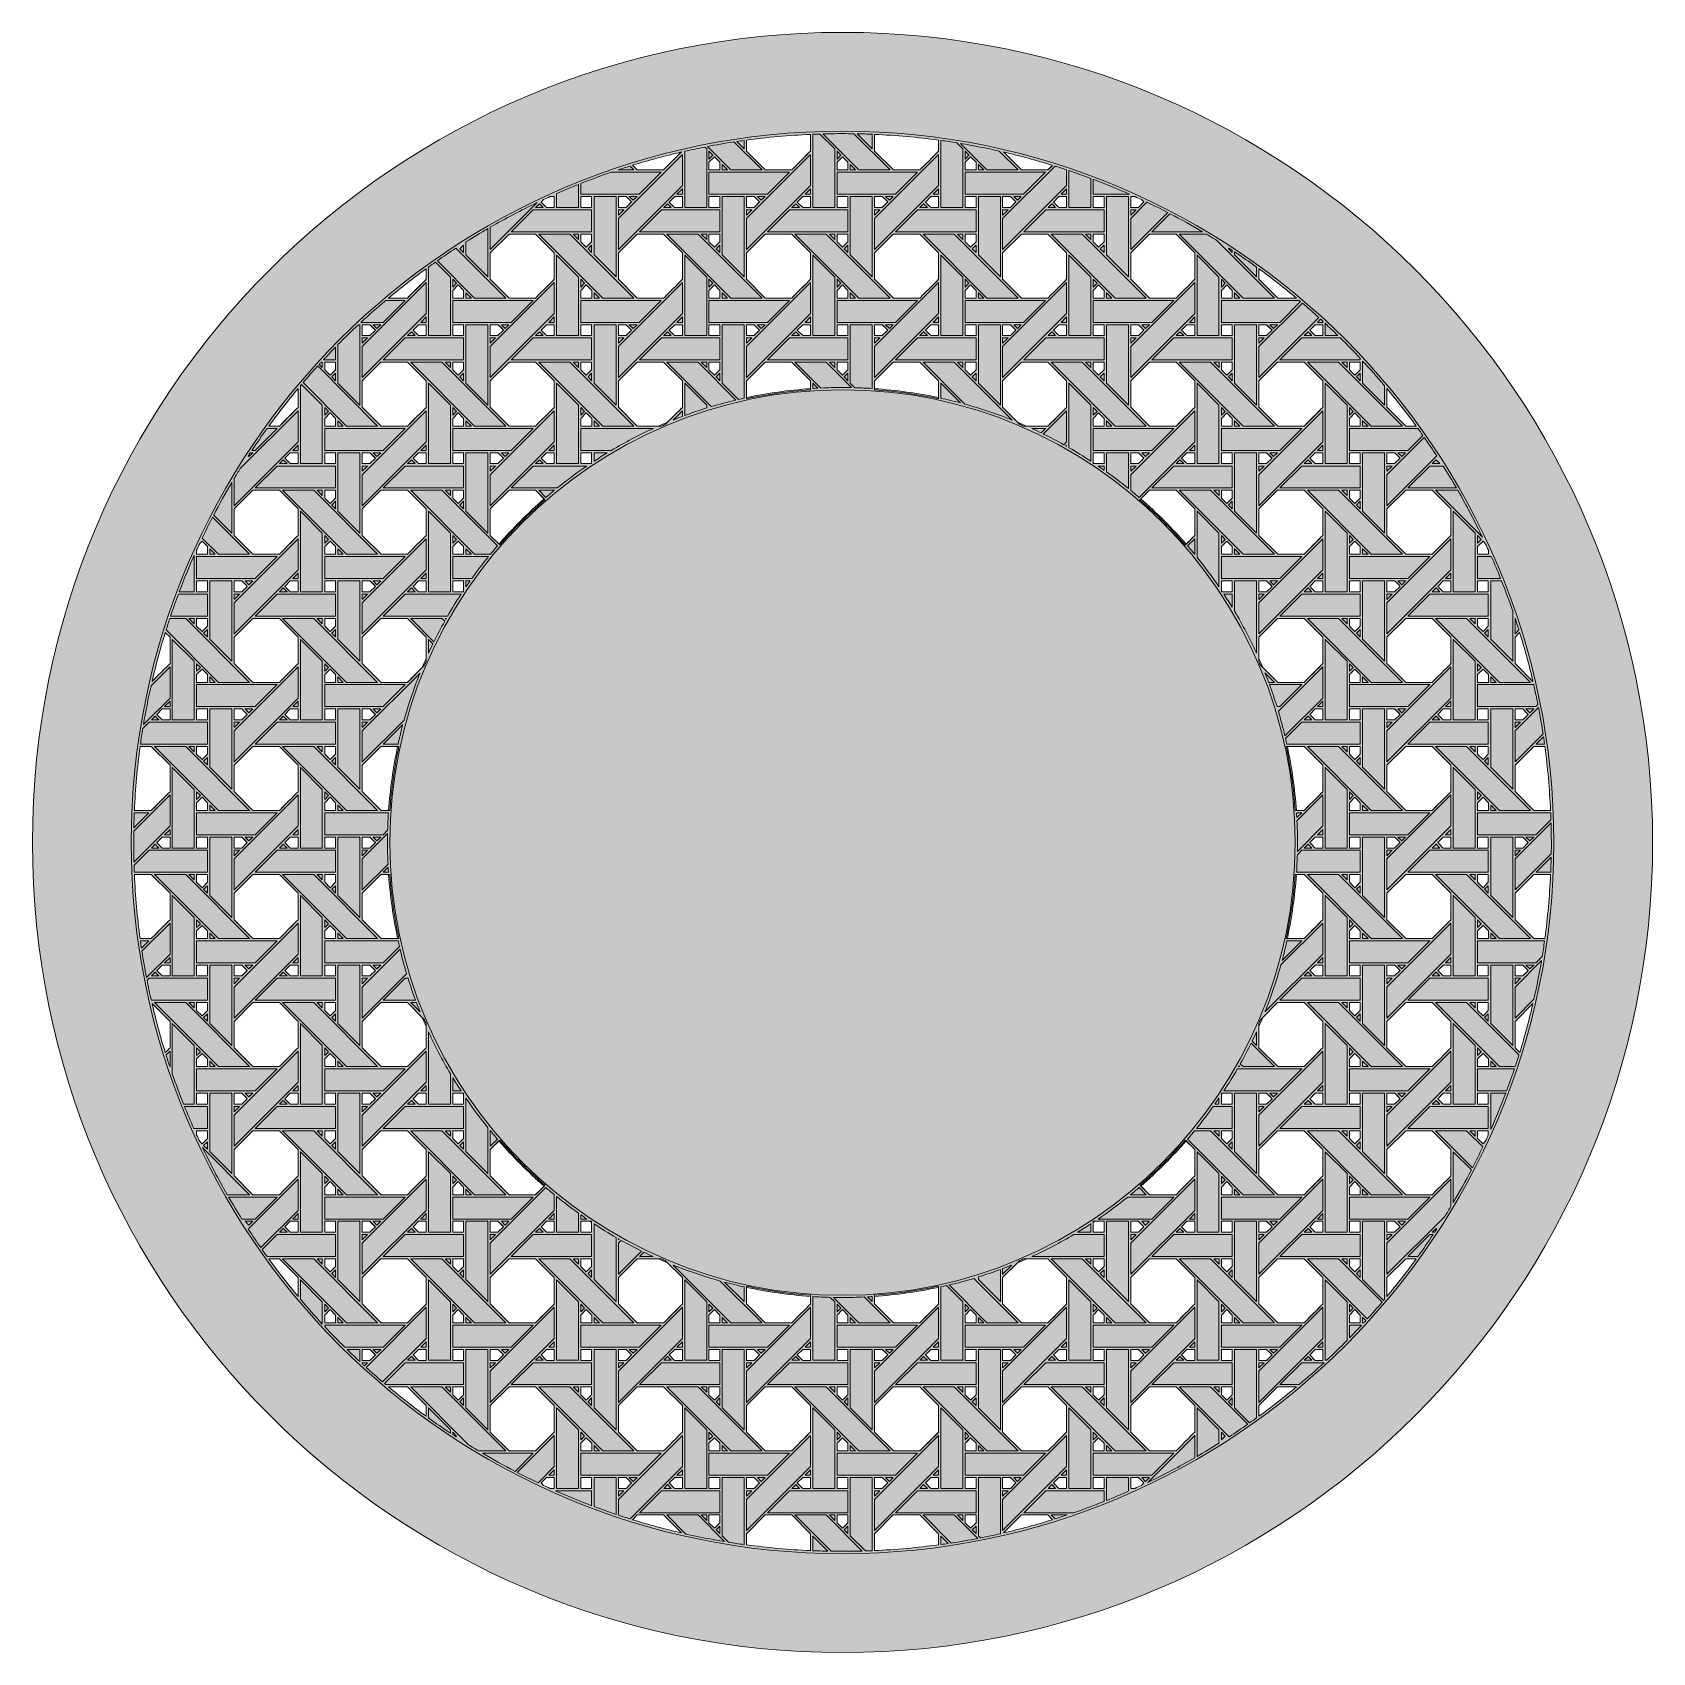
# Model space of a CAD drawing. Header units: inches. Extents: x 6.4 to 18.4, y 3.1 to 15.1.
import ezdxf

# ---------------------------------------------------------------- set-up
doc = ezdxf.new("R2010")
doc.units = ezdxf.units.IN
doc.header["$MEASUREMENT"] = 0
doc.layers.add('Design', color=7, linetype='Continuous', lineweight=0)

msp = doc.modelspace()

# ---------------------------------------------------------------- hatches: boundary and pattern name
at = {"layer": 'Design', "true_color": 0xdecaa5, "transparency": 33554687}
h = msp.add_hatch(color=9, dxfattribs=at)
h.dxf.hatch_style = 2
edge = h.paths.add_edge_path()
edge.add_spline(control_points=[(17.503, 8.384), (17.503, 8.384), (17.364, 8.523), (17.364, 8.523), (17.364, 8.523), (17.364, 8.719), (17.364, 8.719), (17.364, 8.719), (17.503, 8.857), (17.503, 8.857), (17.503, 8.857), (17.627, 8.857), (17.627, 8.857), (17.62, 8.697), (17.606, 8.54), (17.585, 8.384), (17.585, 8.384), (17.503, 8.384), (17.503, 8.384)], knot_values=[0, 0, 0, 0, 1, 1, 1, 2, 2, 2, 3, 3, 3, 4, 4, 4, 5, 5, 5, 6, 6, 6, 6], degree=3, periodic=0)
edge = h.paths.add_edge_path()
edge.add_spline(control_points=[(17.399, 7.54), (17.399, 7.54), (17.364, 7.574), (17.364, 7.574), (17.364, 7.574), (17.364, 7.77), (17.364, 7.77), (17.364, 7.77), (17.497, 7.903), (17.497, 7.903), (17.468, 7.78), (17.436, 7.659), (17.399, 7.54)], knot_values=[0, 0, 0, 0, 1, 1, 1, 2, 2, 2, 3, 3, 3, 4, 4, 4, 4], degree=3, periodic=0)
edge = h.paths.add_edge_path()
edge.add_spline(control_points=[(17.167, 11.23), (17.167, 11.23), (17.086, 11.23), (17.086, 11.23), (17.086, 11.23), (17.086, 11.287), (17.086, 11.287), (17.086, 11.287), (17.127, 11.327), (17.127, 11.327), (17.127, 11.327), (17.144, 11.31), (17.144, 11.31), (17.152, 11.293), (17.159, 11.277), (17.167, 11.26), (17.167, 11.26), (17.167, 11.23), (17.167, 11.23)], knot_values=[0, 0, 0, 0, 1, 1, 1, 2, 2, 2, 3, 3, 3, 4, 4, 4, 5, 5, 5, 6, 6, 6, 6], degree=3, periodic=0)
edge = h.paths.add_edge_path()
edge.add_spline(control_points=[(17.167, 10.281), (17.167, 10.281), (17.086, 10.281), (17.086, 10.281), (17.086, 10.281), (17.086, 10.338), (17.086, 10.338), (17.086, 10.338), (17.127, 10.379), (17.127, 10.379), (17.127, 10.379), (17.167, 10.338), (17.167, 10.338), (17.167, 10.338), (17.167, 10.281), (17.167, 10.281)], knot_values=[0, 0, 0, 0, 1, 1, 1, 2, 2, 2, 3, 3, 3, 4, 4, 4, 5, 5, 5, 5], degree=3, periodic=0)
edge = h.paths.add_edge_path()
edge.add_spline(control_points=[(17.167, 9.332), (17.167, 9.332), (17.086, 9.332), (17.086, 9.332), (17.086, 9.332), (17.086, 9.389), (17.086, 9.389), (17.086, 9.389), (17.127, 9.43), (17.127, 9.43), (17.127, 9.43), (17.167, 9.389), (17.167, 9.389), (17.167, 9.389), (17.167, 9.332), (17.167, 9.332)], knot_values=[0, 0, 0, 0, 1, 1, 1, 2, 2, 2, 3, 3, 3, 4, 4, 4, 5, 5, 5, 5], degree=3, periodic=0)
edge = h.paths.add_edge_path()
edge.add_spline(control_points=[(17.167, 8.383), (17.167, 8.383), (17.086, 8.383), (17.086, 8.383), (17.086, 8.383), (17.086, 8.441), (17.086, 8.441), (17.086, 8.441), (17.127, 8.481), (17.127, 8.481), (17.127, 8.481), (17.167, 8.441), (17.167, 8.441), (17.167, 8.441), (17.167, 8.383), (17.167, 8.383)], knot_values=[0, 0, 0, 0, 1, 1, 1, 2, 2, 2, 3, 3, 3, 4, 4, 4, 5, 5, 5, 5], degree=3, periodic=0)
edge = h.paths.add_edge_path()
edge.add_spline(control_points=[(17.167, 7.435), (17.167, 7.435), (17.086, 7.435), (17.086, 7.435), (17.086, 7.435), (17.086, 7.492), (17.086, 7.492), (17.086, 7.492), (17.127, 7.532), (17.127, 7.532), (17.127, 7.532), (17.167, 7.492), (17.167, 7.492), (17.167, 7.492), (17.167, 7.435), (17.167, 7.435)], knot_values=[0, 0, 0, 0, 1, 1, 1, 2, 2, 2, 3, 3, 3, 4, 4, 4, 5, 5, 5, 5], degree=3, periodic=0)
edge = h.paths.add_edge_path()
edge.add_spline(control_points=[(17.166, 7.157), (17.166, 7.157), (17.086, 7.157), (17.086, 7.157), (17.086, 7.157), (17.086, 7.238), (17.086, 7.238), (17.086, 7.238), (17.166, 7.238), (17.166, 7.238), (17.166, 7.238), (17.166, 7.157), (17.166, 7.157)], knot_values=[0, 0, 0, 0, 1, 1, 1, 2, 2, 2, 3, 3, 3, 4, 4, 4, 4], degree=3, periodic=0)
edge = h.paths.add_edge_path()
edge.add_spline(control_points=[(17.166, 6.928), (17.159, 6.912), (17.152, 6.896), (17.144, 6.88), (17.144, 6.88), (17.127, 6.862), (17.127, 6.862), (17.127, 6.862), (17.086, 6.903), (17.086, 6.903), (17.086, 6.903), (17.086, 6.96), (17.086, 6.96), (17.086, 6.96), (17.166, 6.96), (17.166, 6.96), (17.166, 6.96), (17.166, 6.928), (17.166, 6.928)], knot_values=[0, 0, 0, 0, 1, 1, 1, 2, 2, 2, 3, 3, 3, 4, 4, 4, 5, 5, 5, 6, 6, 6, 6], degree=3, periodic=0)
edge = h.paths.add_edge_path()
edge.add_spline(control_points=[(16.889, 10.952), (16.889, 10.952), (16.832, 10.952), (16.832, 10.952), (16.832, 10.952), (16.792, 10.992), (16.792, 10.992), (16.792, 10.992), (16.832, 11.033), (16.832, 11.033), (16.832, 11.033), (16.889, 11.033), (16.889, 11.033), (16.889, 11.033), (16.889, 10.952), (16.889, 10.952)], knot_values=[0, 0, 0, 0, 1, 1, 1, 2, 2, 2, 3, 3, 3, 4, 4, 4, 5, 5, 5, 5], degree=3, periodic=0)
edge = h.paths.add_edge_path()
edge.add_spline(control_points=[(16.889, 10.003), (16.889, 10.003), (16.832, 10.003), (16.832, 10.003), (16.832, 10.003), (16.792, 10.044), (16.792, 10.044), (16.792, 10.044), (16.832, 10.084), (16.832, 10.084), (16.832, 10.084), (16.889, 10.084), (16.889, 10.084), (16.889, 10.084), (16.889, 10.003), (16.889, 10.003)], knot_values=[0, 0, 0, 0, 1, 1, 1, 2, 2, 2, 3, 3, 3, 4, 4, 4, 5, 5, 5, 5], degree=3, periodic=0)
edge = h.paths.add_edge_path()
edge.add_spline(control_points=[(16.889, 9.054), (16.889, 9.054), (16.832, 9.054), (16.832, 9.054), (16.832, 9.054), (16.792, 9.095), (16.792, 9.095), (16.792, 9.095), (16.832, 9.135), (16.832, 9.135), (16.832, 9.135), (16.889, 9.135), (16.889, 9.135), (16.889, 9.135), (16.889, 9.054), (16.889, 9.054)], knot_values=[0, 0, 0, 0, 1, 1, 1, 2, 2, 2, 3, 3, 3, 4, 4, 4, 5, 5, 5, 5], degree=3, periodic=0)
edge = h.paths.add_edge_path()
edge.add_spline(control_points=[(16.889, 8.106), (16.889, 8.106), (16.832, 8.106), (16.832, 8.106), (16.832, 8.106), (16.792, 8.146), (16.792, 8.146), (16.792, 8.146), (16.832, 8.186), (16.832, 8.186), (16.832, 8.186), (16.889, 8.186), (16.889, 8.186), (16.889, 8.186), (16.889, 8.106), (16.889, 8.106)], knot_values=[0, 0, 0, 0, 1, 1, 1, 2, 2, 2, 3, 3, 3, 4, 4, 4, 5, 5, 5, 5], degree=3, periodic=0)
edge = h.paths.add_edge_path()
edge.add_spline(control_points=[(16.889, 7.157), (16.889, 7.157), (16.832, 7.157), (16.832, 7.157), (16.832, 7.157), (16.792, 7.197), (16.792, 7.197), (16.792, 7.197), (16.832, 7.238), (16.832, 7.238), (16.832, 7.238), (16.889, 7.238), (16.889, 7.238), (16.889, 7.238), (16.889, 7.157), (16.889, 7.157)], knot_values=[0, 0, 0, 0, 1, 1, 1, 2, 2, 2, 3, 3, 3, 4, 4, 4, 5, 5, 5, 5], degree=3, periodic=0)
edge = h.paths.add_edge_path()
edge.add_spline(control_points=[(16.889, 6.625), (16.871, 6.607), (16.759, 6.495), (16.75, 6.486), (16.75, 6.486), (16.555, 6.486), (16.555, 6.486), (16.555, 6.486), (16.415, 6.625), (16.415, 6.625), (16.415, 6.625), (16.415, 6.821), (16.415, 6.821), (16.415, 6.821), (16.554, 6.96), (16.554, 6.96), (16.554, 6.96), (16.75, 6.96), (16.75, 6.96), (16.75, 6.96), (16.889, 6.821), (16.889, 6.821), (16.889, 6.821), (16.889, 6.625), (16.889, 6.625)], knot_values=[0, 0, 0, 0, 1, 1, 1, 2, 2, 2, 3, 3, 3, 4, 4, 4, 5, 5, 5, 6, 6, 6, 7, 7, 7, 8, 8, 8, 8], degree=3, periodic=0)
edge = h.paths.add_edge_path()
edge.add_spline(control_points=[(16.415, 5.733), (16.415, 5.733), (16.415, 5.872), (16.415, 5.872), (16.415, 5.872), (16.554, 6.011), (16.554, 6.011), (16.554, 6.011), (16.632, 6.011), (16.632, 6.011), (16.563, 5.916), (16.491, 5.823), (16.415, 5.733)], knot_values=[0, 0, 0, 0, 1, 1, 1, 2, 2, 2, 3, 3, 3, 4, 4, 4, 4], degree=3, periodic=0)
edge = h.paths.add_edge_path()
edge.add_spline(control_points=[(16.218, 12.178), (16.218, 12.178), (16.137, 12.178), (16.137, 12.178), (16.137, 12.178), (16.137, 12.236), (16.137, 12.236), (16.137, 12.236), (16.178, 12.276), (16.178, 12.276), (16.178, 12.276), (16.218, 12.236), (16.218, 12.236), (16.218, 12.236), (16.218, 12.178), (16.218, 12.178)], knot_values=[0, 0, 0, 0, 1, 1, 1, 2, 2, 2, 3, 3, 3, 4, 4, 4, 5, 5, 5, 5], degree=3, periodic=0)
edge = h.paths.add_edge_path()
edge.add_spline(control_points=[(16.218, 11.23), (16.218, 11.23), (16.137, 11.23), (16.137, 11.23), (16.137, 11.23), (16.137, 11.287), (16.137, 11.287), (16.137, 11.287), (16.178, 11.327), (16.178, 11.327), (16.178, 11.327), (16.218, 11.287), (16.218, 11.287), (16.218, 11.287), (16.218, 11.23), (16.218, 11.23)], knot_values=[0, 0, 0, 0, 1, 1, 1, 2, 2, 2, 3, 3, 3, 4, 4, 4, 5, 5, 5, 5], degree=3, periodic=0)
edge = h.paths.add_edge_path()
edge.add_spline(control_points=[(16.218, 10.281), (16.218, 10.281), (16.137, 10.281), (16.137, 10.281), (16.137, 10.281), (16.137, 10.338), (16.137, 10.338), (16.137, 10.338), (16.178, 10.379), (16.178, 10.379), (16.178, 10.379), (16.218, 10.338), (16.218, 10.338), (16.218, 10.338), (16.218, 10.281), (16.218, 10.281)], knot_values=[0, 0, 0, 0, 1, 1, 1, 2, 2, 2, 3, 3, 3, 4, 4, 4, 5, 5, 5, 5], degree=3, periodic=0)
edge = h.paths.add_edge_path()
edge.add_spline(control_points=[(16.218, 9.332), (16.218, 9.332), (16.137, 9.332), (16.137, 9.332), (16.137, 9.332), (16.137, 9.389), (16.137, 9.389), (16.137, 9.389), (16.178, 9.43), (16.178, 9.43), (16.178, 9.43), (16.218, 9.389), (16.218, 9.389), (16.218, 9.389), (16.218, 9.332), (16.218, 9.332)], knot_values=[0, 0, 0, 0, 1, 1, 1, 2, 2, 2, 3, 3, 3, 4, 4, 4, 5, 5, 5, 5], degree=3, periodic=0)
edge = h.paths.add_edge_path()
edge.add_spline(control_points=[(16.218, 8.383), (16.218, 8.383), (16.137, 8.383), (16.137, 8.383), (16.137, 8.383), (16.137, 8.441), (16.137, 8.441), (16.137, 8.441), (16.178, 8.481), (16.178, 8.481), (16.178, 8.481), (16.218, 8.441), (16.218, 8.441), (16.218, 8.441), (16.218, 8.383), (16.218, 8.383)], knot_values=[0, 0, 0, 0, 1, 1, 1, 2, 2, 2, 3, 3, 3, 4, 4, 4, 5, 5, 5, 5], degree=3, periodic=0)
edge = h.paths.add_edge_path()
edge.add_spline(control_points=[(16.218, 7.435), (16.218, 7.435), (16.137, 7.435), (16.137, 7.435), (16.137, 7.435), (16.137, 7.492), (16.137, 7.492), (16.137, 7.492), (16.178, 7.532), (16.178, 7.532), (16.178, 7.532), (16.218, 7.492), (16.218, 7.492), (16.218, 7.492), (16.218, 7.435), (16.218, 7.435)], knot_values=[0, 0, 0, 0, 1, 1, 1, 2, 2, 2, 3, 3, 3, 4, 4, 4, 5, 5, 5, 5], degree=3, periodic=0)
edge = h.paths.add_edge_path()
edge.add_spline(control_points=[(16.218, 6.486), (16.218, 6.486), (16.137, 6.486), (16.137, 6.486), (16.137, 6.486), (16.137, 6.543), (16.137, 6.543), (16.137, 6.543), (16.178, 6.584), (16.178, 6.584), (16.178, 6.584), (16.218, 6.543), (16.218, 6.543), (16.218, 6.543), (16.218, 6.486), (16.218, 6.486)], knot_values=[0, 0, 0, 0, 1, 1, 1, 2, 2, 2, 3, 3, 3, 4, 4, 4, 5, 5, 5, 5], degree=3, periodic=0)
edge = h.paths.add_edge_path()
edge.add_spline(control_points=[(16.218, 5.537), (16.218, 5.537), (16.137, 5.537), (16.137, 5.537), (16.137, 5.537), (16.137, 5.595), (16.137, 5.595), (16.137, 5.595), (16.178, 5.635), (16.178, 5.635), (16.178, 5.635), (16.218, 5.595), (16.218, 5.595), (16.218, 5.595), (16.218, 5.537), (16.218, 5.537)], knot_values=[0, 0, 0, 0, 1, 1, 1, 2, 2, 2, 3, 3, 3, 4, 4, 4, 5, 5, 5, 5], degree=3, periodic=0)
edge = h.paths.add_edge_path()
edge.add_spline(control_points=[(16.137, 6.011), (16.137, 6.011), (16.218, 6.011), (16.218, 6.011), (16.218, 6.011), (16.218, 5.954), (16.218, 5.954), (16.218, 5.954), (16.178, 5.914), (16.178, 5.914), (16.178, 5.914), (16.137, 5.954), (16.137, 5.954), (16.137, 5.954), (16.137, 6.011), (16.137, 6.011)], knot_values=[0, 0, 0, 0, 1, 1, 1, 2, 2, 2, 3, 3, 3, 4, 4, 4, 5, 5, 5, 5], degree=3, periodic=0)
edge = h.paths.add_edge_path()
edge.add_spline(control_points=[(15.94, 12.849), (15.94, 12.849), (15.883, 12.849), (15.883, 12.849), (15.883, 12.849), (15.843, 12.89), (15.843, 12.89), (15.843, 12.89), (15.883, 12.93), (15.883, 12.93), (15.883, 12.93), (15.94, 12.93), (15.94, 12.93), (15.94, 12.93), (15.94, 12.849), (15.94, 12.849)], knot_values=[0, 0, 0, 0, 1, 1, 1, 2, 2, 2, 3, 3, 3, 4, 4, 4, 5, 5, 5, 5], degree=3, periodic=0)
edge = h.paths.add_edge_path()
edge.add_spline(control_points=[(15.94, 11.901), (15.94, 11.901), (15.883, 11.901), (15.883, 11.901), (15.883, 11.901), (15.843, 11.941), (15.843, 11.941), (15.843, 11.941), (15.883, 11.981), (15.883, 11.981), (15.883, 11.981), (15.94, 11.981), (15.94, 11.981), (15.94, 11.981), (15.94, 11.901), (15.94, 11.901)], knot_values=[0, 0, 0, 0, 1, 1, 1, 2, 2, 2, 3, 3, 3, 4, 4, 4, 5, 5, 5, 5], degree=3, periodic=0)
edge = h.paths.add_edge_path()
edge.add_spline(control_points=[(15.94, 10.952), (15.94, 10.952), (15.883, 10.952), (15.883, 10.952), (15.883, 10.952), (15.843, 10.992), (15.843, 10.992), (15.843, 10.992), (15.883, 11.033), (15.883, 11.033), (15.883, 11.033), (15.94, 11.033), (15.94, 11.033), (15.94, 11.033), (15.94, 10.952), (15.94, 10.952)], knot_values=[0, 0, 0, 0, 1, 1, 1, 2, 2, 2, 3, 3, 3, 4, 4, 4, 5, 5, 5, 5], degree=3, periodic=0)
edge = h.paths.add_edge_path()
edge.add_spline(control_points=[(15.94, 10.003), (15.94, 10.003), (15.883, 10.003), (15.883, 10.003), (15.883, 10.003), (15.843, 10.044), (15.843, 10.044), (15.843, 10.044), (15.883, 10.084), (15.883, 10.084), (15.883, 10.084), (15.94, 10.084), (15.94, 10.084), (15.94, 10.084), (15.94, 10.003), (15.94, 10.003)], knot_values=[0, 0, 0, 0, 1, 1, 1, 2, 2, 2, 3, 3, 3, 4, 4, 4, 5, 5, 5, 5], degree=3, periodic=0)
edge = h.paths.add_edge_path()
edge.add_spline(control_points=[(15.94, 9.054), (15.94, 9.054), (15.883, 9.054), (15.883, 9.054), (15.883, 9.054), (15.843, 9.095), (15.843, 9.095), (15.843, 9.095), (15.883, 9.135), (15.883, 9.135), (15.883, 9.135), (15.94, 9.135), (15.94, 9.135), (15.94, 9.135), (15.94, 9.054), (15.94, 9.054)], knot_values=[0, 0, 0, 0, 1, 1, 1, 2, 2, 2, 3, 3, 3, 4, 4, 4, 5, 5, 5, 5], degree=3, periodic=0)
edge = h.paths.add_edge_path()
edge.add_spline(control_points=[(15.94, 8.106), (15.94, 8.106), (15.883, 8.106), (15.883, 8.106), (15.883, 8.106), (15.843, 8.146), (15.843, 8.146), (15.843, 8.146), (15.883, 8.186), (15.883, 8.186), (15.883, 8.186), (15.94, 8.186), (15.94, 8.186), (15.94, 8.186), (15.94, 8.106), (15.94, 8.106)], knot_values=[0, 0, 0, 0, 1, 1, 1, 2, 2, 2, 3, 3, 3, 4, 4, 4, 5, 5, 5, 5], degree=3, periodic=0)
edge = h.paths.add_edge_path()
edge.add_spline(control_points=[(15.94, 7.157), (15.94, 7.157), (15.883, 7.157), (15.883, 7.157), (15.883, 7.157), (15.843, 7.197), (15.843, 7.197), (15.843, 7.197), (15.883, 7.238), (15.883, 7.238), (15.883, 7.238), (15.94, 7.238), (15.94, 7.238), (15.94, 7.238), (15.94, 7.157), (15.94, 7.157)], knot_values=[0, 0, 0, 0, 1, 1, 1, 2, 2, 2, 3, 3, 3, 4, 4, 4, 5, 5, 5, 5], degree=3, periodic=0)
edge = h.paths.add_edge_path()
edge.add_spline(control_points=[(15.94, 6.208), (15.94, 6.208), (15.883, 6.208), (15.883, 6.208), (15.883, 6.208), (15.843, 6.249), (15.843, 6.249), (15.843, 6.249), (15.883, 6.289), (15.883, 6.289), (15.883, 6.289), (15.94, 6.289), (15.94, 6.289), (15.94, 6.289), (15.94, 6.208), (15.94, 6.208)], knot_values=[0, 0, 0, 0, 1, 1, 1, 2, 2, 2, 3, 3, 3, 4, 4, 4, 5, 5, 5, 5], degree=3, periodic=0)
edge = h.paths.add_edge_path()
edge.add_spline(control_points=[(15.94, 5.259), (15.94, 5.259), (15.883, 5.259), (15.883, 5.259), (15.883, 5.259), (15.843, 5.3), (15.843, 5.3), (15.843, 5.3), (15.883, 5.34), (15.883, 5.34), (15.883, 5.34), (15.94, 5.34), (15.94, 5.34), (15.94, 5.34), (15.94, 5.259), (15.94, 5.259)], knot_values=[0, 0, 0, 0, 1, 1, 1, 2, 2, 2, 3, 3, 3, 4, 4, 4, 5, 5, 5, 5], degree=3, periodic=0)
edge = h.paths.add_edge_path()
edge.add_spline(control_points=[(15.802, 5.537), (15.802, 5.537), (15.606, 5.537), (15.606, 5.537), (15.606, 5.537), (15.467, 5.677), (15.467, 5.677), (15.467, 5.677), (15.467, 5.872), (15.467, 5.872), (15.467, 5.872), (15.605, 6.011), (15.605, 6.011), (15.605, 6.011), (15.802, 6.011), (15.802, 6.011), (15.802, 6.011), (15.94, 5.872), (15.94, 5.872), (15.94, 5.872), (15.94, 5.676), (15.94, 5.676), (15.922, 5.658), (15.811, 5.547), (15.802, 5.537)], knot_values=[0, 0, 0, 0, 1, 1, 1, 2, 2, 2, 3, 3, 3, 4, 4, 4, 5, 5, 5, 6, 6, 6, 7, 7, 7, 8, 8, 8, 8], degree=3, periodic=0)
edge = h.paths.add_edge_path()
edge.add_spline(control_points=[(15.467, 4.845), (15.467, 4.845), (15.467, 4.924), (15.467, 4.924), (15.467, 4.924), (15.605, 5.062), (15.605, 5.062), (15.605, 5.062), (15.745, 5.062), (15.745, 5.062), (15.655, 4.987), (15.562, 4.915), (15.467, 4.845)], knot_values=[0, 0, 0, 0, 1, 1, 1, 2, 2, 2, 3, 3, 3, 4, 4, 4, 4], degree=3, periodic=0)
edge = h.paths.add_edge_path()
edge.add_spline(control_points=[(15.269, 6.486), (15.269, 6.486), (15.189, 6.486), (15.189, 6.486), (15.189, 6.486), (15.189, 6.543), (15.189, 6.543), (15.189, 6.543), (15.229, 6.584), (15.229, 6.584), (15.229, 6.584), (15.269, 6.543), (15.269, 6.543), (15.269, 6.543), (15.269, 6.486), (15.269, 6.486)], knot_values=[0, 0, 0, 0, 1, 1, 1, 2, 2, 2, 3, 3, 3, 4, 4, 4, 5, 5, 5, 5], degree=3, periodic=0)
edge = h.paths.add_edge_path()
edge.add_spline(control_points=[(15.269, 5.537), (15.269, 5.537), (15.189, 5.537), (15.189, 5.537), (15.189, 5.537), (15.189, 5.595), (15.189, 5.595), (15.189, 5.595), (15.229, 5.635), (15.229, 5.635), (15.229, 5.635), (15.269, 5.595), (15.269, 5.595), (15.269, 5.595), (15.269, 5.537), (15.269, 5.537)], knot_values=[0, 0, 0, 0, 1, 1, 1, 2, 2, 2, 3, 3, 3, 4, 4, 4, 5, 5, 5, 5], degree=3, periodic=0)
edge = h.paths.add_edge_path()
edge.add_spline(control_points=[(15.269, 5.259), (15.269, 5.259), (15.189, 5.259), (15.189, 5.259), (15.189, 5.259), (15.189, 5.34), (15.189, 5.34), (15.189, 5.34), (15.269, 5.34), (15.269, 5.34), (15.269, 5.34), (15.269, 5.259), (15.269, 5.259)], knot_values=[0, 0, 0, 0, 1, 1, 1, 2, 2, 2, 3, 3, 3, 4, 4, 4, 4], degree=3, periodic=0)
edge = h.paths.add_edge_path()
edge.add_spline(control_points=[(15.269, 5.005), (15.269, 5.005), (15.229, 4.965), (15.229, 4.965), (15.229, 4.965), (15.189, 5.005), (15.189, 5.005), (15.189, 5.005), (15.189, 5.062), (15.189, 5.062), (15.189, 5.062), (15.269, 5.062), (15.269, 5.062), (15.269, 5.062), (15.269, 5.005), (15.269, 5.005)], knot_values=[0, 0, 0, 0, 1, 1, 1, 2, 2, 2, 3, 3, 3, 4, 4, 4, 5, 5, 5, 5], degree=3, periodic=0)
edge = h.paths.add_edge_path()
edge.add_spline(control_points=[(14.992, 6.208), (14.992, 6.208), (14.934, 6.208), (14.934, 6.208), (14.934, 6.208), (14.894, 6.249), (14.894, 6.249), (14.894, 6.249), (14.934, 6.289), (14.934, 6.289), (14.934, 6.289), (14.992, 6.289), (14.992, 6.289), (14.992, 6.289), (14.992, 6.208), (14.992, 6.208)], knot_values=[0, 0, 0, 0, 1, 1, 1, 2, 2, 2, 3, 3, 3, 4, 4, 4, 5, 5, 5, 5], degree=3, periodic=0)
edge = h.paths.add_edge_path()
edge.add_spline(control_points=[(14.992, 5.259), (14.992, 5.259), (14.934, 5.259), (14.934, 5.259), (14.934, 5.259), (14.894, 5.3), (14.894, 5.3), (14.894, 5.3), (14.934, 5.34), (14.934, 5.34), (14.934, 5.34), (14.992, 5.34), (14.992, 5.34), (14.992, 5.34), (14.992, 5.259), (14.992, 5.259)], knot_values=[0, 0, 0, 0, 1, 1, 1, 2, 2, 2, 3, 3, 3, 4, 4, 4, 5, 5, 5, 5], degree=3, periodic=0)
edge = h.paths.add_edge_path()
edge.add_spline(control_points=[(14.992, 4.727), (14.974, 4.71), (14.862, 4.598), (14.853, 4.589), (14.853, 4.589), (14.657, 4.589), (14.657, 4.589), (14.657, 4.589), (14.518, 4.728), (14.518, 4.728), (14.518, 4.728), (14.518, 4.924), (14.518, 4.924), (14.518, 4.924), (14.657, 5.062), (14.657, 5.062), (14.657, 5.062), (14.853, 5.062), (14.853, 5.062), (14.853, 5.062), (14.992, 4.924), (14.992, 4.924), (14.992, 4.924), (14.992, 4.727), (14.992, 4.727)], knot_values=[0, 0, 0, 0, 1, 1, 1, 2, 2, 2, 3, 3, 3, 4, 4, 4, 5, 5, 5, 6, 6, 6, 7, 7, 7, 8, 8, 8, 8], degree=3, periodic=0)
edge = h.paths.add_edge_path()
edge.add_spline(control_points=[(14.597, 4.333), (14.581, 4.326), (14.565, 4.318), (14.548, 4.311), (14.548, 4.311), (14.518, 4.311), (14.518, 4.311), (14.518, 4.311), (14.518, 4.392), (14.518, 4.392), (14.518, 4.392), (14.575, 4.392), (14.575, 4.392), (14.58, 4.386), (14.611, 4.356), (14.615, 4.351), (14.615, 4.351), (14.597, 4.333), (14.597, 4.333)], knot_values=[0, 0, 0, 0, 1, 1, 1, 2, 2, 2, 3, 3, 3, 4, 4, 4, 5, 5, 5, 6, 6, 6, 6], degree=3, periodic=0)
edge = h.paths.add_edge_path()
edge.add_spline(control_points=[(14.321, 5.537), (14.321, 5.537), (14.24, 5.537), (14.24, 5.537), (14.24, 5.537), (14.24, 5.595), (14.24, 5.595), (14.24, 5.595), (14.28, 5.635), (14.28, 5.635), (14.28, 5.635), (14.321, 5.595), (14.321, 5.595), (14.321, 5.595), (14.321, 5.537), (14.321, 5.537)], knot_values=[0, 0, 0, 0, 1, 1, 1, 2, 2, 2, 3, 3, 3, 4, 4, 4, 5, 5, 5, 5], degree=3, periodic=0)
edge = h.paths.add_edge_path()
edge.add_spline(control_points=[(14.321, 4.589), (14.321, 4.589), (14.24, 4.589), (14.24, 4.589), (14.24, 4.589), (14.24, 4.646), (14.24, 4.646), (14.24, 4.646), (14.28, 4.686), (14.28, 4.686), (14.28, 4.686), (14.321, 4.646), (14.321, 4.646), (14.321, 4.646), (14.321, 4.589), (14.321, 4.589)], knot_values=[0, 0, 0, 0, 1, 1, 1, 2, 2, 2, 3, 3, 3, 4, 4, 4, 5, 5, 5, 5], degree=3, periodic=0)
edge = h.paths.add_edge_path()
edge.add_spline(control_points=[(14.32, 4.311), (14.32, 4.311), (14.24, 4.311), (14.24, 4.311), (14.24, 4.311), (14.24, 4.392), (14.24, 4.392), (14.24, 4.392), (14.32, 4.392), (14.32, 4.392), (14.32, 4.392), (14.32, 4.311), (14.32, 4.311)], knot_values=[0, 0, 0, 0, 1, 1, 1, 2, 2, 2, 3, 3, 3, 4, 4, 4, 4], degree=3, periodic=0)
edge = h.paths.add_edge_path()
edge.add_spline(control_points=[(14.24, 5.062), (14.24, 5.062), (14.32, 5.062), (14.32, 5.062), (14.32, 5.062), (14.32, 5.005), (14.32, 5.005), (14.32, 5.005), (14.28, 4.965), (14.28, 4.965), (14.28, 4.965), (14.24, 5.005), (14.24, 5.005), (14.24, 5.005), (14.24, 5.062), (14.24, 5.062)], knot_values=[0, 0, 0, 0, 1, 1, 1, 2, 2, 2, 3, 3, 3, 4, 4, 4, 5, 5, 5, 5], degree=3, periodic=0)
edge = h.paths.add_edge_path()
edge.add_spline(control_points=[(14.043, 5.259), (14.043, 5.259), (13.986, 5.259), (13.986, 5.259), (13.986, 5.259), (13.945, 5.3), (13.945, 5.3), (13.945, 5.3), (13.986, 5.34), (13.986, 5.34), (13.986, 5.34), (14.043, 5.34), (14.043, 5.34), (14.043, 5.34), (14.043, 5.259), (14.043, 5.259)], knot_values=[0, 0, 0, 0, 1, 1, 1, 2, 2, 2, 3, 3, 3, 4, 4, 4, 5, 5, 5, 5], degree=3, periodic=0)
edge = h.paths.add_edge_path()
edge.add_spline(control_points=[(14.043, 4.311), (14.043, 4.311), (13.986, 4.311), (13.986, 4.311), (13.986, 4.311), (13.945, 4.351), (13.945, 4.351), (13.945, 4.351), (13.986, 4.392), (13.986, 4.392), (13.986, 4.392), (14.043, 4.392), (14.043, 4.392), (14.043, 4.392), (14.043, 4.311), (14.043, 4.311)], knot_values=[0, 0, 0, 0, 1, 1, 1, 2, 2, 2, 3, 3, 3, 4, 4, 4, 5, 5, 5, 5], degree=3, periodic=0)
edge = h.paths.add_edge_path()
edge.add_spline(control_points=[(13.575, 3.981), (13.575, 3.981), (13.708, 4.114), (13.708, 4.114), (13.708, 4.114), (13.904, 4.114), (13.904, 4.114), (13.904, 4.114), (13.939, 4.079), (13.939, 4.079), (13.819, 4.042), (13.698, 4.009), (13.575, 3.981)], knot_values=[0, 0, 0, 0, 1, 1, 1, 2, 2, 2, 3, 3, 3, 4, 4, 4, 4], degree=3, periodic=0)
edge = h.paths.add_edge_path()
edge.add_spline(control_points=[(13.569, 4.392), (13.569, 4.392), (13.626, 4.392), (13.626, 4.392), (13.631, 4.386), (13.662, 4.356), (13.667, 4.351), (13.667, 4.351), (13.626, 4.311), (13.626, 4.311), (13.626, 4.311), (13.569, 4.311), (13.569, 4.311), (13.569, 4.311), (13.569, 4.392), (13.569, 4.392)], knot_values=[0, 0, 0, 0, 1, 1, 1, 2, 2, 2, 3, 3, 3, 4, 4, 4, 5, 5, 5, 5], degree=3, periodic=0)
edge = h.paths.add_edge_path()
edge.add_spline(control_points=[(13.372, 5.537), (13.372, 5.537), (13.291, 5.537), (13.291, 5.537), (13.291, 5.537), (13.291, 5.595), (13.291, 5.595), (13.291, 5.595), (13.332, 5.635), (13.332, 5.635), (13.332, 5.635), (13.372, 5.595), (13.372, 5.595), (13.372, 5.595), (13.372, 5.537), (13.372, 5.537)], knot_values=[0, 0, 0, 0, 1, 1, 1, 2, 2, 2, 3, 3, 3, 4, 4, 4, 5, 5, 5, 5], degree=3, periodic=0)
edge = h.paths.add_edge_path()
edge.add_spline(control_points=[(13.372, 4.589), (13.372, 4.589), (13.291, 4.589), (13.291, 4.589), (13.291, 4.589), (13.291, 4.646), (13.291, 4.646), (13.291, 4.646), (13.332, 4.686), (13.332, 4.686), (13.332, 4.686), (13.372, 4.646), (13.372, 4.646), (13.372, 4.646), (13.372, 4.589), (13.372, 4.589)], knot_values=[0, 0, 0, 0, 1, 1, 1, 2, 2, 2, 3, 3, 3, 4, 4, 4, 5, 5, 5, 5], degree=3, periodic=0)
edge = h.paths.add_edge_path()
edge.add_spline(control_points=[(13.372, 4.311), (13.372, 4.311), (13.291, 4.311), (13.291, 4.311), (13.291, 4.311), (13.291, 4.392), (13.291, 4.392), (13.291, 4.392), (13.372, 4.392), (13.372, 4.392), (13.372, 4.392), (13.372, 4.311), (13.372, 4.311)], knot_values=[0, 0, 0, 0, 1, 1, 1, 2, 2, 2, 3, 3, 3, 4, 4, 4, 4], degree=3, periodic=0)
edge = h.paths.add_edge_path()
edge.add_spline(control_points=[(13.372, 4.056), (13.372, 4.056), (13.332, 4.016), (13.332, 4.016), (13.332, 4.016), (13.291, 4.056), (13.291, 4.056), (13.291, 4.056), (13.291, 4.114), (13.291, 4.114), (13.291, 4.114), (13.372, 4.114), (13.372, 4.114), (13.372, 4.114), (13.372, 4.056), (13.372, 4.056)], knot_values=[0, 0, 0, 0, 1, 1, 1, 2, 2, 2, 3, 3, 3, 4, 4, 4, 5, 5, 5, 5], degree=3, periodic=0)
edge = h.paths.add_edge_path()
edge.add_spline(control_points=[(13.094, 5.259), (13.094, 5.259), (13.037, 5.259), (13.037, 5.259), (13.037, 5.259), (12.997, 5.3), (12.997, 5.3), (12.997, 5.3), (13.037, 5.34), (13.037, 5.34), (13.037, 5.34), (13.094, 5.34), (13.094, 5.34), (13.094, 5.34), (13.094, 5.259), (13.094, 5.259)], knot_values=[0, 0, 0, 0, 1, 1, 1, 2, 2, 2, 3, 3, 3, 4, 4, 4, 5, 5, 5, 5], degree=3, periodic=0)
edge = h.paths.add_edge_path()
edge.add_spline(control_points=[(13.094, 4.311), (13.094, 4.311), (13.037, 4.311), (13.037, 4.311), (13.037, 4.311), (12.997, 4.351), (12.997, 4.351), (12.997, 4.351), (13.037, 4.392), (13.037, 4.392), (13.037, 4.392), (13.094, 4.392), (13.094, 4.392), (13.094, 4.392), (13.094, 4.311), (13.094, 4.311)], knot_values=[0, 0, 0, 0, 1, 1, 1, 2, 2, 2, 3, 3, 3, 4, 4, 4, 5, 5, 5, 5], degree=3, periodic=0)
edge = h.paths.add_edge_path()
edge.add_spline(control_points=[(13.094, 3.893), (12.938, 3.872), (12.78, 3.857), (12.62, 3.85), (12.62, 3.85), (12.62, 3.975), (12.62, 3.975), (12.62, 3.975), (12.759, 4.114), (12.759, 4.114), (12.759, 4.114), (12.955, 4.114), (12.955, 4.114), (12.955, 4.114), (13.094, 3.975), (13.094, 3.975), (13.094, 3.975), (13.094, 3.893), (13.094, 3.893)], knot_values=[0, 0, 0, 0, 1, 1, 1, 2, 2, 2, 3, 3, 3, 4, 4, 4, 5, 5, 5, 6, 6, 6, 6], degree=3, periodic=0)
edge = h.paths.add_edge_path()
edge.add_spline(control_points=[(12.423, 5.537), (12.423, 5.537), (12.343, 5.537), (12.343, 5.537), (12.343, 5.537), (12.343, 5.595), (12.343, 5.595), (12.343, 5.595), (12.383, 5.635), (12.383, 5.635), (12.383, 5.635), (12.423, 5.595), (12.423, 5.595), (12.423, 5.595), (12.423, 5.537), (12.423, 5.537)], knot_values=[0, 0, 0, 0, 1, 1, 1, 2, 2, 2, 3, 3, 3, 4, 4, 4, 5, 5, 5, 5], degree=3, periodic=0)
edge = h.paths.add_edge_path()
edge.add_spline(control_points=[(12.423, 4.589), (12.423, 4.589), (12.343, 4.589), (12.343, 4.589), (12.343, 4.589), (12.343, 4.646), (12.343, 4.646), (12.343, 4.646), (12.383, 4.686), (12.383, 4.686), (12.383, 4.686), (12.423, 4.646), (12.423, 4.646), (12.423, 4.646), (12.423, 4.589), (12.423, 4.589)], knot_values=[0, 0, 0, 0, 1, 1, 1, 2, 2, 2, 3, 3, 3, 4, 4, 4, 5, 5, 5, 5], degree=3, periodic=0)
edge = h.paths.add_edge_path()
edge.add_spline(control_points=[(12.423, 4.311), (12.423, 4.311), (12.343, 4.311), (12.343, 4.311), (12.343, 4.311), (12.343, 4.392), (12.343, 4.392), (12.343, 4.392), (12.423, 4.392), (12.423, 4.392), (12.423, 4.392), (12.423, 4.311), (12.423, 4.311)], knot_values=[0, 0, 0, 0, 1, 1, 1, 2, 2, 2, 3, 3, 3, 4, 4, 4, 4], degree=3, periodic=0)
edge = h.paths.add_edge_path()
edge.add_spline(control_points=[(12.423, 4.056), (12.423, 4.056), (12.383, 4.016), (12.383, 4.016), (12.383, 4.016), (12.343, 4.056), (12.343, 4.056), (12.343, 4.056), (12.343, 4.114), (12.343, 4.114), (12.343, 4.114), (12.423, 4.114), (12.423, 4.114), (12.423, 4.114), (12.423, 4.056), (12.423, 4.056)], knot_values=[0, 0, 0, 0, 1, 1, 1, 2, 2, 2, 3, 3, 3, 4, 4, 4, 5, 5, 5, 5], degree=3, periodic=0)
edge = h.paths.add_edge_path()
edge.add_spline(control_points=[(12.145, 5.259), (12.145, 5.259), (12.088, 5.259), (12.088, 5.259), (12.088, 5.259), (12.048, 5.3), (12.048, 5.3), (12.048, 5.3), (12.088, 5.34), (12.088, 5.34), (12.088, 5.34), (12.145, 5.34), (12.145, 5.34), (12.145, 5.34), (12.145, 5.259), (12.145, 5.259)], knot_values=[0, 0, 0, 0, 1, 1, 1, 2, 2, 2, 3, 3, 3, 4, 4, 4, 5, 5, 5, 5], degree=3, periodic=0)
edge = h.paths.add_edge_path()
edge.add_spline(control_points=[(12.145, 4.311), (12.145, 4.311), (12.088, 4.311), (12.088, 4.311), (12.088, 4.311), (12.048, 4.351), (12.048, 4.351), (12.048, 4.351), (12.088, 4.392), (12.088, 4.392), (12.088, 4.392), (12.145, 4.392), (12.145, 4.392), (12.145, 4.392), (12.145, 4.311), (12.145, 4.311)], knot_values=[0, 0, 0, 0, 1, 1, 1, 2, 2, 2, 3, 3, 3, 4, 4, 4, 5, 5, 5, 5], degree=3, periodic=0)
edge = h.paths.add_edge_path()
edge.add_spline(control_points=[(12.145, 3.85), (11.985, 3.857), (11.827, 3.872), (11.672, 3.893), (11.672, 3.893), (11.672, 3.975), (11.672, 3.975), (11.672, 3.975), (11.81, 4.114), (11.81, 4.114), (11.81, 4.114), (12.007, 4.114), (12.007, 4.114), (12.007, 4.114), (12.145, 3.975), (12.145, 3.975), (12.145, 3.975), (12.145, 3.85), (12.145, 3.85)], knot_values=[0, 0, 0, 0, 1, 1, 1, 2, 2, 2, 3, 3, 3, 4, 4, 4, 5, 5, 5, 6, 6, 6, 6], degree=3, periodic=0)
edge = h.paths.add_edge_path()
edge.add_spline(control_points=[(11.474, 5.537), (11.474, 5.537), (11.394, 5.537), (11.394, 5.537), (11.394, 5.537), (11.394, 5.595), (11.394, 5.595), (11.394, 5.595), (11.434, 5.635), (11.434, 5.635), (11.434, 5.635), (11.474, 5.595), (11.474, 5.595), (11.474, 5.595), (11.474, 5.537), (11.474, 5.537)], knot_values=[0, 0, 0, 0, 1, 1, 1, 2, 2, 2, 3, 3, 3, 4, 4, 4, 5, 5, 5, 5], degree=3, periodic=0)
edge = h.paths.add_edge_path()
edge.add_spline(control_points=[(11.474, 4.589), (11.474, 4.589), (11.394, 4.589), (11.394, 4.589), (11.394, 4.589), (11.394, 4.646), (11.394, 4.646), (11.394, 4.646), (11.434, 4.686), (11.434, 4.686), (11.434, 4.686), (11.474, 4.646), (11.474, 4.646), (11.474, 4.646), (11.474, 4.589), (11.474, 4.589)], knot_values=[0, 0, 0, 0, 1, 1, 1, 2, 2, 2, 3, 3, 3, 4, 4, 4, 5, 5, 5, 5], degree=3, periodic=0)
edge = h.paths.add_edge_path()
edge.add_spline(control_points=[(11.474, 4.311), (11.474, 4.311), (11.394, 4.311), (11.394, 4.311), (11.394, 4.311), (11.394, 4.392), (11.394, 4.392), (11.394, 4.392), (11.474, 4.392), (11.474, 4.392), (11.474, 4.392), (11.474, 4.311), (11.474, 4.311)], knot_values=[0, 0, 0, 0, 1, 1, 1, 2, 2, 2, 3, 3, 3, 4, 4, 4, 4], degree=3, periodic=0)
edge = h.paths.add_edge_path()
edge.add_spline(control_points=[(11.474, 4.056), (11.474, 4.056), (11.434, 4.016), (11.434, 4.016), (11.434, 4.016), (11.394, 4.056), (11.394, 4.056), (11.394, 4.056), (11.394, 4.114), (11.394, 4.114), (11.394, 4.114), (11.474, 4.114), (11.474, 4.114), (11.474, 4.114), (11.474, 4.056), (11.474, 4.056)], knot_values=[0, 0, 0, 0, 1, 1, 1, 2, 2, 2, 3, 3, 3, 4, 4, 4, 5, 5, 5, 5], degree=3, periodic=0)
edge = h.paths.add_edge_path()
edge.add_spline(control_points=[(11.197, 5.259), (11.197, 5.259), (11.139, 5.259), (11.139, 5.259), (11.139, 5.259), (11.099, 5.3), (11.099, 5.3), (11.099, 5.3), (11.14, 5.34), (11.14, 5.34), (11.14, 5.34), (11.197, 5.34), (11.197, 5.34), (11.197, 5.34), (11.197, 5.259), (11.197, 5.259)], knot_values=[0, 0, 0, 0, 1, 1, 1, 2, 2, 2, 3, 3, 3, 4, 4, 4, 5, 5, 5, 5], degree=3, periodic=0)
edge = h.paths.add_edge_path()
edge.add_spline(control_points=[(11.197, 4.311), (11.197, 4.311), (11.139, 4.311), (11.139, 4.311), (11.139, 4.311), (11.099, 4.351), (11.099, 4.351), (11.099, 4.351), (11.14, 4.392), (11.14, 4.392), (11.14, 4.392), (11.197, 4.392), (11.197, 4.392), (11.197, 4.392), (11.197, 4.311), (11.197, 4.311)], knot_values=[0, 0, 0, 0, 1, 1, 1, 2, 2, 2, 3, 3, 3, 4, 4, 4, 5, 5, 5, 5], degree=3, periodic=0)
edge = h.paths.add_edge_path()
edge.add_spline(control_points=[(10.827, 4.079), (10.827, 4.079), (10.862, 4.114), (10.862, 4.114), (10.862, 4.114), (11.058, 4.114), (11.058, 4.114), (11.058, 4.114), (11.191, 3.981), (11.191, 3.981), (11.068, 4.009), (10.947, 4.042), (10.827, 4.079)], knot_values=[0, 0, 0, 0, 1, 1, 1, 2, 2, 2, 3, 3, 3, 4, 4, 4, 4], degree=3, periodic=0)
edge = h.paths.add_edge_path()
edge.add_spline(control_points=[(10.78, 4.311), (10.78, 4.311), (10.723, 4.311), (10.723, 4.311), (10.723, 4.311), (10.723, 4.392), (10.723, 4.392), (10.723, 4.392), (10.78, 4.392), (10.78, 4.392), (10.785, 4.386), (10.816, 4.356), (10.82, 4.351), (10.82, 4.351), (10.78, 4.311), (10.78, 4.311)], knot_values=[0, 0, 0, 0, 1, 1, 1, 2, 2, 2, 3, 3, 3, 4, 4, 4, 5, 5, 5, 5], degree=3, periodic=0)
edge = h.paths.add_edge_path()
edge.add_spline(control_points=[(10.526, 5.537), (10.526, 5.537), (10.445, 5.537), (10.445, 5.537), (10.445, 5.537), (10.445, 5.595), (10.445, 5.595), (10.445, 5.595), (10.485, 5.635), (10.485, 5.635), (10.485, 5.635), (10.526, 5.595), (10.526, 5.595), (10.526, 5.595), (10.526, 5.537), (10.526, 5.537)], knot_values=[0, 0, 0, 0, 1, 1, 1, 2, 2, 2, 3, 3, 3, 4, 4, 4, 5, 5, 5, 5], degree=3, periodic=0)
edge = h.paths.add_edge_path()
edge.add_spline(control_points=[(10.526, 4.589), (10.526, 4.589), (10.445, 4.589), (10.445, 4.589), (10.445, 4.589), (10.445, 4.646), (10.445, 4.646), (10.445, 4.646), (10.485, 4.686), (10.485, 4.686), (10.485, 4.686), (10.526, 4.646), (10.526, 4.646), (10.526, 4.646), (10.526, 4.589), (10.526, 4.589)], knot_values=[0, 0, 0, 0, 1, 1, 1, 2, 2, 2, 3, 3, 3, 4, 4, 4, 5, 5, 5, 5], degree=3, periodic=0)
edge = h.paths.add_edge_path()
edge.add_spline(control_points=[(10.525, 4.311), (10.525, 4.311), (10.445, 4.311), (10.445, 4.311), (10.445, 4.311), (10.445, 4.392), (10.445, 4.392), (10.445, 4.392), (10.525, 4.392), (10.525, 4.392), (10.525, 4.392), (10.525, 4.311), (10.525, 4.311)], knot_values=[0, 0, 0, 0, 1, 1, 1, 2, 2, 2, 3, 3, 3, 4, 4, 4, 4], degree=3, periodic=0)
edge = h.paths.add_edge_path()
edge.add_spline(control_points=[(10.445, 5.259), (10.445, 5.259), (10.445, 5.34), (10.445, 5.34), (10.445, 5.34), (10.525, 5.34), (10.525, 5.34), (10.525, 5.34), (10.525, 5.259), (10.525, 5.259), (10.525, 5.259), (10.445, 5.259), (10.445, 5.259)], knot_values=[0, 0, 0, 0, 1, 1, 1, 2, 2, 2, 3, 3, 3, 4, 4, 4, 4], degree=3, periodic=0)
edge = h.paths.add_edge_path()
edge.add_spline(control_points=[(10.445, 5.062), (10.445, 5.062), (10.525, 5.062), (10.525, 5.062), (10.525, 5.062), (10.525, 5.005), (10.525, 5.005), (10.525, 5.005), (10.485, 4.965), (10.485, 4.965), (10.485, 4.965), (10.445, 5.005), (10.445, 5.005), (10.445, 5.005), (10.445, 5.062), (10.445, 5.062)], knot_values=[0, 0, 0, 0, 1, 1, 1, 2, 2, 2, 3, 3, 3, 4, 4, 4, 5, 5, 5, 5], degree=3, periodic=0)
edge = h.paths.add_edge_path()
edge.add_spline(control_points=[(10.248, 6.208), (10.248, 6.208), (10.191, 6.208), (10.191, 6.208), (10.191, 6.208), (10.15, 6.249), (10.15, 6.249), (10.15, 6.249), (10.191, 6.289), (10.191, 6.289), (10.191, 6.289), (10.248, 6.289), (10.248, 6.289), (10.248, 6.289), (10.248, 6.208), (10.248, 6.208)], knot_values=[0, 0, 0, 0, 1, 1, 1, 2, 2, 2, 3, 3, 3, 4, 4, 4, 5, 5, 5, 5], degree=3, periodic=0)
edge = h.paths.add_edge_path()
edge.add_spline(control_points=[(10.248, 5.259), (10.248, 5.259), (10.191, 5.259), (10.191, 5.259), (10.191, 5.259), (10.15, 5.3), (10.15, 5.3), (10.15, 5.3), (10.191, 5.34), (10.191, 5.34), (10.191, 5.34), (10.248, 5.34), (10.248, 5.34), (10.248, 5.34), (10.248, 5.259), (10.248, 5.259)], knot_values=[0, 0, 0, 0, 1, 1, 1, 2, 2, 2, 3, 3, 3, 4, 4, 4, 5, 5, 5, 5], degree=3, periodic=0)
edge = h.paths.add_edge_path()
edge.add_spline(control_points=[(10.248, 4.311), (10.248, 4.311), (10.217, 4.311), (10.217, 4.311), (10.201, 4.318), (10.184, 4.326), (10.168, 4.333), (10.168, 4.333), (10.15, 4.351), (10.15, 4.351), (10.15, 4.351), (10.191, 4.392), (10.191, 4.392), (10.191, 4.392), (10.248, 4.392), (10.248, 4.392), (10.248, 4.392), (10.248, 4.311), (10.248, 4.311)], knot_values=[0, 0, 0, 0, 1, 1, 1, 2, 2, 2, 3, 3, 3, 4, 4, 4, 5, 5, 5, 6, 6, 6, 6], degree=3, periodic=0)
edge = h.paths.add_edge_path()
edge.add_spline(control_points=[(10.109, 4.589), (10.109, 4.589), (9.913, 4.589), (9.913, 4.589), (9.913, 4.589), (9.774, 4.728), (9.774, 4.728), (9.774, 4.728), (9.774, 4.924), (9.774, 4.924), (9.774, 4.924), (9.913, 5.062), (9.913, 5.062), (9.913, 5.062), (10.109, 5.062), (10.109, 5.062), (10.109, 5.062), (10.248, 4.924), (10.248, 4.924), (10.248, 4.924), (10.248, 4.727), (10.248, 4.727), (10.23, 4.71), (10.118, 4.598), (10.109, 4.589)], knot_values=[0, 0, 0, 0, 1, 1, 1, 2, 2, 2, 3, 3, 3, 4, 4, 4, 5, 5, 5, 6, 6, 6, 7, 7, 7, 8, 8, 8, 8], degree=3, periodic=0)
edge = h.paths.add_edge_path()
edge.add_spline(control_points=[(9.577, 6.486), (9.577, 6.486), (9.496, 6.486), (9.496, 6.486), (9.496, 6.486), (9.496, 6.543), (9.496, 6.543), (9.496, 6.543), (9.537, 6.584), (9.537, 6.584), (9.537, 6.584), (9.577, 6.543), (9.577, 6.543), (9.577, 6.543), (9.577, 6.486), (9.577, 6.486)], knot_values=[0, 0, 0, 0, 1, 1, 1, 2, 2, 2, 3, 3, 3, 4, 4, 4, 5, 5, 5, 5], degree=3, periodic=0)
edge = h.paths.add_edge_path()
edge.add_spline(control_points=[(9.577, 5.537), (9.577, 5.537), (9.496, 5.537), (9.496, 5.537), (9.496, 5.537), (9.496, 5.595), (9.496, 5.595), (9.496, 5.595), (9.537, 5.635), (9.537, 5.635), (9.537, 5.635), (9.577, 5.595), (9.577, 5.595), (9.577, 5.595), (9.577, 5.537), (9.577, 5.537)], knot_values=[0, 0, 0, 0, 1, 1, 1, 2, 2, 2, 3, 3, 3, 4, 4, 4, 5, 5, 5, 5], degree=3, periodic=0)
edge = h.paths.add_edge_path()
edge.add_spline(control_points=[(9.577, 5.259), (9.577, 5.259), (9.496, 5.259), (9.496, 5.259), (9.496, 5.259), (9.496, 5.34), (9.496, 5.34), (9.496, 5.34), (9.577, 5.34), (9.577, 5.34), (9.577, 5.34), (9.577, 5.259), (9.577, 5.259)], knot_values=[0, 0, 0, 0, 1, 1, 1, 2, 2, 2, 3, 3, 3, 4, 4, 4, 4], degree=3, periodic=0)
edge = h.paths.add_edge_path()
edge.add_spline(control_points=[(9.577, 5.005), (9.577, 5.005), (9.537, 4.965), (9.537, 4.965), (9.537, 4.965), (9.496, 5.005), (9.496, 5.005), (9.496, 5.005), (9.496, 5.062), (9.496, 5.062), (9.496, 5.062), (9.577, 5.062), (9.577, 5.062), (9.577, 5.062), (9.577, 5.005), (9.577, 5.005)], knot_values=[0, 0, 0, 0, 1, 1, 1, 2, 2, 2, 3, 3, 3, 4, 4, 4, 5, 5, 5, 5], degree=3, periodic=0)
edge = h.paths.add_edge_path()
edge.add_spline(control_points=[(9.299, 7.157), (9.299, 7.157), (9.242, 7.157), (9.242, 7.157), (9.242, 7.157), (9.202, 7.197), (9.202, 7.197), (9.202, 7.197), (9.242, 7.238), (9.242, 7.238), (9.242, 7.238), (9.299, 7.238), (9.299, 7.238), (9.299, 7.238), (9.299, 7.157), (9.299, 7.157)], knot_values=[0, 0, 0, 0, 1, 1, 1, 2, 2, 2, 3, 3, 3, 4, 4, 4, 5, 5, 5, 5], degree=3, periodic=0)
edge = h.paths.add_edge_path()
edge.add_spline(control_points=[(9.299, 6.208), (9.299, 6.208), (9.242, 6.208), (9.242, 6.208), (9.242, 6.208), (9.202, 6.249), (9.202, 6.249), (9.202, 6.249), (9.242, 6.289), (9.242, 6.289), (9.242, 6.289), (9.299, 6.289), (9.299, 6.289), (9.299, 6.289), (9.299, 6.208), (9.299, 6.208)], knot_values=[0, 0, 0, 0, 1, 1, 1, 2, 2, 2, 3, 3, 3, 4, 4, 4, 5, 5, 5, 5], degree=3, periodic=0)
edge = h.paths.add_edge_path()
edge.add_spline(control_points=[(9.299, 5.259), (9.299, 5.259), (9.242, 5.259), (9.242, 5.259), (9.242, 5.259), (9.202, 5.3), (9.202, 5.3), (9.202, 5.3), (9.242, 5.34), (9.242, 5.34), (9.242, 5.34), (9.299, 5.34), (9.299, 5.34), (9.299, 5.34), (9.299, 5.259), (9.299, 5.259)], knot_values=[0, 0, 0, 0, 1, 1, 1, 2, 2, 2, 3, 3, 3, 4, 4, 4, 5, 5, 5, 5], degree=3, periodic=0)
edge = h.paths.add_edge_path()
edge.add_spline(control_points=[(9.299, 4.845), (9.204, 4.915), (9.111, 4.987), (9.021, 5.062), (9.021, 5.062), (9.16, 5.062), (9.16, 5.062), (9.16, 5.062), (9.299, 4.924), (9.299, 4.924), (9.299, 4.924), (9.299, 4.845), (9.299, 4.845)], knot_values=[0, 0, 0, 0, 1, 1, 1, 2, 2, 2, 3, 3, 3, 4, 4, 4, 4], degree=3, periodic=0)
edge = h.paths.add_edge_path()
edge.add_spline(control_points=[(8.825, 5.677), (8.825, 5.677), (8.825, 5.872), (8.825, 5.872), (8.825, 5.872), (8.964, 6.011), (8.964, 6.011), (8.964, 6.011), (9.16, 6.011), (9.16, 6.011), (9.16, 6.011), (9.299, 5.872), (9.299, 5.872), (9.299, 5.872), (9.299, 5.676), (9.299, 5.676), (9.281, 5.658), (9.169, 5.547), (9.16, 5.537), (9.16, 5.537), (8.965, 5.537), (8.965, 5.537), (8.965, 5.537), (8.825, 5.677), (8.825, 5.677)], knot_values=[0, 0, 0, 0, 1, 1, 1, 2, 2, 2, 3, 3, 3, 4, 4, 4, 5, 5, 5, 6, 6, 6, 7, 7, 7, 8, 8, 8, 8], degree=3, periodic=0)
edge = h.paths.add_edge_path()
edge.add_spline(control_points=[(8.882, 5.259), (8.882, 5.259), (8.825, 5.259), (8.825, 5.259), (8.825, 5.259), (8.825, 5.34), (8.825, 5.34), (8.825, 5.34), (8.883, 5.34), (8.883, 5.34), (8.888, 5.335), (8.918, 5.304), (8.923, 5.3), (8.923, 5.3), (8.882, 5.259), (8.882, 5.259)], knot_values=[0, 0, 0, 0, 1, 1, 1, 2, 2, 2, 3, 3, 3, 4, 4, 4, 5, 5, 5, 5], degree=3, periodic=0)
edge = h.paths.add_edge_path()
edge.add_spline(control_points=[(8.628, 12.178), (8.628, 12.178), (8.548, 12.178), (8.548, 12.178), (8.548, 12.178), (8.548, 12.236), (8.548, 12.236), (8.548, 12.236), (8.588, 12.276), (8.588, 12.276), (8.588, 12.276), (8.628, 12.236), (8.628, 12.236), (8.628, 12.236), (8.628, 12.178), (8.628, 12.178)], knot_values=[0, 0, 0, 0, 1, 1, 1, 2, 2, 2, 3, 3, 3, 4, 4, 4, 5, 5, 5, 5], degree=3, periodic=0)
edge = h.paths.add_edge_path()
edge.add_spline(control_points=[(8.628, 11.23), (8.628, 11.23), (8.548, 11.23), (8.548, 11.23), (8.548, 11.23), (8.548, 11.287), (8.548, 11.287), (8.548, 11.287), (8.588, 11.327), (8.588, 11.327), (8.588, 11.327), (8.628, 11.287), (8.628, 11.287), (8.628, 11.287), (8.628, 11.23), (8.628, 11.23)], knot_values=[0, 0, 0, 0, 1, 1, 1, 2, 2, 2, 3, 3, 3, 4, 4, 4, 5, 5, 5, 5], degree=3, periodic=0)
edge = h.paths.add_edge_path()
edge.add_spline(control_points=[(8.628, 10.281), (8.628, 10.281), (8.548, 10.281), (8.548, 10.281), (8.548, 10.281), (8.548, 10.338), (8.548, 10.338), (8.548, 10.338), (8.588, 10.379), (8.588, 10.379), (8.588, 10.379), (8.628, 10.338), (8.628, 10.338), (8.628, 10.338), (8.628, 10.281), (8.628, 10.281)], knot_values=[0, 0, 0, 0, 1, 1, 1, 2, 2, 2, 3, 3, 3, 4, 4, 4, 5, 5, 5, 5], degree=3, periodic=0)
edge = h.paths.add_edge_path()
edge.add_spline(control_points=[(8.628, 9.332), (8.628, 9.332), (8.548, 9.332), (8.548, 9.332), (8.548, 9.332), (8.548, 9.389), (8.548, 9.389), (8.548, 9.389), (8.588, 9.43), (8.588, 9.43), (8.588, 9.43), (8.628, 9.389), (8.628, 9.389), (8.628, 9.389), (8.628, 9.332), (8.628, 9.332)], knot_values=[0, 0, 0, 0, 1, 1, 1, 2, 2, 2, 3, 3, 3, 4, 4, 4, 5, 5, 5, 5], degree=3, periodic=0)
edge = h.paths.add_edge_path()
edge.add_spline(control_points=[(8.628, 8.383), (8.628, 8.383), (8.548, 8.383), (8.548, 8.383), (8.548, 8.383), (8.548, 8.441), (8.548, 8.441), (8.548, 8.441), (8.588, 8.481), (8.588, 8.481), (8.588, 8.481), (8.628, 8.441), (8.628, 8.441), (8.628, 8.441), (8.628, 8.383), (8.628, 8.383)], knot_values=[0, 0, 0, 0, 1, 1, 1, 2, 2, 2, 3, 3, 3, 4, 4, 4, 5, 5, 5, 5], degree=3, periodic=0)
edge = h.paths.add_edge_path()
edge.add_spline(control_points=[(8.628, 7.435), (8.628, 7.435), (8.548, 7.435), (8.548, 7.435), (8.548, 7.435), (8.548, 7.492), (8.548, 7.492), (8.548, 7.492), (8.588, 7.532), (8.588, 7.532), (8.588, 7.532), (8.628, 7.492), (8.628, 7.492), (8.628, 7.492), (8.628, 7.435), (8.628, 7.435)], knot_values=[0, 0, 0, 0, 1, 1, 1, 2, 2, 2, 3, 3, 3, 4, 4, 4, 5, 5, 5, 5], degree=3, periodic=0)
edge = h.paths.add_edge_path()
edge.add_spline(control_points=[(8.628, 6.486), (8.628, 6.486), (8.548, 6.486), (8.548, 6.486), (8.548, 6.486), (8.548, 6.543), (8.548, 6.543), (8.548, 6.543), (8.588, 6.584), (8.588, 6.584), (8.588, 6.584), (8.628, 6.543), (8.628, 6.543), (8.628, 6.543), (8.628, 6.486), (8.628, 6.486)], knot_values=[0, 0, 0, 0, 1, 1, 1, 2, 2, 2, 3, 3, 3, 4, 4, 4, 5, 5, 5, 5], degree=3, periodic=0)
edge = h.paths.add_edge_path()
edge.add_spline(control_points=[(8.628, 5.537), (8.628, 5.537), (8.548, 5.537), (8.548, 5.537), (8.548, 5.537), (8.548, 5.595), (8.548, 5.595), (8.548, 5.595), (8.588, 5.635), (8.588, 5.635), (8.588, 5.635), (8.628, 5.595), (8.628, 5.595), (8.628, 5.595), (8.628, 5.537), (8.628, 5.537)], knot_values=[0, 0, 0, 0, 1, 1, 1, 2, 2, 2, 3, 3, 3, 4, 4, 4, 5, 5, 5, 5], degree=3, periodic=0)
edge = h.paths.add_edge_path()
edge.add_spline(control_points=[(8.548, 6.208), (8.548, 6.208), (8.548, 6.289), (8.548, 6.289), (8.548, 6.289), (8.628, 6.289), (8.628, 6.289), (8.628, 6.289), (8.628, 6.208), (8.628, 6.208), (8.628, 6.208), (8.548, 6.208), (8.548, 6.208)], knot_values=[0, 0, 0, 0, 1, 1, 1, 2, 2, 2, 3, 3, 3, 4, 4, 4, 4], degree=3, periodic=0)
edge = h.paths.add_edge_path()
edge.add_spline(control_points=[(8.548, 6.011), (8.548, 6.011), (8.628, 6.011), (8.628, 6.011), (8.628, 6.011), (8.628, 5.954), (8.628, 5.954), (8.628, 5.954), (8.588, 5.914), (8.588, 5.914), (8.588, 5.914), (8.548, 5.954), (8.548, 5.954), (8.548, 5.954), (8.548, 6.011), (8.548, 6.011)], knot_values=[0, 0, 0, 0, 1, 1, 1, 2, 2, 2, 3, 3, 3, 4, 4, 4, 5, 5, 5, 5], degree=3, periodic=0)
edge = h.paths.add_edge_path()
edge.add_spline(control_points=[(8.35, 11.901), (8.35, 11.901), (8.293, 11.901), (8.293, 11.901), (8.293, 11.901), (8.253, 11.941), (8.253, 11.941), (8.253, 11.941), (8.293, 11.981), (8.293, 11.981), (8.293, 11.981), (8.35, 11.981), (8.35, 11.981), (8.35, 11.981), (8.35, 11.901), (8.35, 11.901)], knot_values=[0, 0, 0, 0, 1, 1, 1, 2, 2, 2, 3, 3, 3, 4, 4, 4, 5, 5, 5, 5], degree=3, periodic=0)
edge = h.paths.add_edge_path()
edge.add_spline(control_points=[(8.35, 10.952), (8.35, 10.952), (8.293, 10.952), (8.293, 10.952), (8.293, 10.952), (8.253, 10.992), (8.253, 10.992), (8.253, 10.992), (8.293, 11.033), (8.293, 11.033), (8.293, 11.033), (8.35, 11.033), (8.35, 11.033), (8.35, 11.033), (8.35, 10.952), (8.35, 10.952)], knot_values=[0, 0, 0, 0, 1, 1, 1, 2, 2, 2, 3, 3, 3, 4, 4, 4, 5, 5, 5, 5], degree=3, periodic=0)
edge = h.paths.add_edge_path()
edge.add_spline(control_points=[(8.35, 10.003), (8.35, 10.003), (8.293, 10.003), (8.293, 10.003), (8.293, 10.003), (8.253, 10.044), (8.253, 10.044), (8.253, 10.044), (8.293, 10.084), (8.293, 10.084), (8.293, 10.084), (8.35, 10.084), (8.35, 10.084), (8.35, 10.084), (8.35, 10.003), (8.35, 10.003)], knot_values=[0, 0, 0, 0, 1, 1, 1, 2, 2, 2, 3, 3, 3, 4, 4, 4, 5, 5, 5, 5], degree=3, periodic=0)
edge = h.paths.add_edge_path()
edge.add_spline(control_points=[(8.35, 9.054), (8.35, 9.054), (8.293, 9.054), (8.293, 9.054), (8.293, 9.054), (8.253, 9.095), (8.253, 9.095), (8.253, 9.095), (8.293, 9.135), (8.293, 9.135), (8.293, 9.135), (8.35, 9.135), (8.35, 9.135), (8.35, 9.135), (8.35, 9.054), (8.35, 9.054)], knot_values=[0, 0, 0, 0, 1, 1, 1, 2, 2, 2, 3, 3, 3, 4, 4, 4, 5, 5, 5, 5], degree=3, periodic=0)
edge = h.paths.add_edge_path()
edge.add_spline(control_points=[(8.35, 8.106), (8.35, 8.106), (8.293, 8.106), (8.293, 8.106), (8.293, 8.106), (8.253, 8.146), (8.253, 8.146), (8.253, 8.146), (8.293, 8.186), (8.293, 8.186), (8.293, 8.186), (8.35, 8.186), (8.35, 8.186), (8.35, 8.186), (8.35, 8.106), (8.35, 8.106)], knot_values=[0, 0, 0, 0, 1, 1, 1, 2, 2, 2, 3, 3, 3, 4, 4, 4, 5, 5, 5, 5], degree=3, periodic=0)
edge = h.paths.add_edge_path()
edge.add_spline(control_points=[(8.35, 7.157), (8.35, 7.157), (8.293, 7.157), (8.293, 7.157), (8.293, 7.157), (8.253, 7.197), (8.253, 7.197), (8.253, 7.197), (8.293, 7.238), (8.293, 7.238), (8.293, 7.238), (8.35, 7.238), (8.35, 7.238), (8.35, 7.238), (8.35, 7.157), (8.35, 7.157)], knot_values=[0, 0, 0, 0, 1, 1, 1, 2, 2, 2, 3, 3, 3, 4, 4, 4, 5, 5, 5, 5], degree=3, periodic=0)
edge = h.paths.add_edge_path()
edge.add_spline(control_points=[(8.35, 6.208), (8.35, 6.208), (8.293, 6.208), (8.293, 6.208), (8.293, 6.208), (8.253, 6.249), (8.253, 6.249), (8.253, 6.249), (8.293, 6.289), (8.293, 6.289), (8.293, 6.289), (8.35, 6.289), (8.35, 6.289), (8.35, 6.289), (8.35, 6.208), (8.35, 6.208)], knot_values=[0, 0, 0, 0, 1, 1, 1, 2, 2, 2, 3, 3, 3, 4, 4, 4, 5, 5, 5, 5], degree=3, periodic=0)
edge = h.paths.add_edge_path()
edge.add_spline(control_points=[(8.35, 5.733), (8.275, 5.823), (8.203, 5.916), (8.133, 6.011), (8.133, 6.011), (8.212, 6.011), (8.212, 6.011), (8.212, 6.011), (8.35, 5.872), (8.35, 5.872), (8.35, 5.872), (8.35, 5.733), (8.35, 5.733)], knot_values=[0, 0, 0, 0, 1, 1, 1, 2, 2, 2, 3, 3, 3, 4, 4, 4, 4], degree=3, periodic=0)
edge = h.paths.add_edge_path()
edge.add_spline(control_points=[(7.877, 6.625), (7.877, 6.625), (7.877, 6.821), (7.877, 6.821), (7.877, 6.821), (8.015, 6.96), (8.015, 6.96), (8.015, 6.96), (8.212, 6.96), (8.212, 6.96), (8.212, 6.96), (8.35, 6.821), (8.35, 6.821), (8.35, 6.821), (8.35, 6.625), (8.35, 6.625), (8.333, 6.607), (8.221, 6.495), (8.212, 6.486), (8.212, 6.486), (8.016, 6.486), (8.016, 6.486), (8.016, 6.486), (7.877, 6.625), (7.877, 6.625)], knot_values=[0, 0, 0, 0, 1, 1, 1, 2, 2, 2, 3, 3, 3, 4, 4, 4, 5, 5, 5, 6, 6, 6, 7, 7, 7, 8, 8, 8, 8], degree=3, periodic=0)
edge = h.paths.add_edge_path()
edge.add_spline(control_points=[(7.68, 11.23), (7.68, 11.23), (7.599, 11.23), (7.599, 11.23), (7.599, 11.23), (7.599, 11.26), (7.599, 11.26), (7.606, 11.277), (7.614, 11.293), (7.622, 11.31), (7.622, 11.31), (7.639, 11.327), (7.639, 11.327), (7.639, 11.327), (7.68, 11.287), (7.68, 11.287), (7.68, 11.287), (7.68, 11.23), (7.68, 11.23)], knot_values=[0, 0, 0, 0, 1, 1, 1, 2, 2, 2, 3, 3, 3, 4, 4, 4, 5, 5, 5, 6, 6, 6, 6], degree=3, periodic=0)
edge = h.paths.add_edge_path()
edge.add_spline(control_points=[(7.68, 10.281), (7.68, 10.281), (7.599, 10.281), (7.599, 10.281), (7.599, 10.281), (7.599, 10.338), (7.599, 10.338), (7.599, 10.338), (7.639, 10.379), (7.639, 10.379), (7.639, 10.379), (7.68, 10.338), (7.68, 10.338), (7.68, 10.338), (7.68, 10.281), (7.68, 10.281)], knot_values=[0, 0, 0, 0, 1, 1, 1, 2, 2, 2, 3, 3, 3, 4, 4, 4, 5, 5, 5, 5], degree=3, periodic=0)
edge = h.paths.add_edge_path()
edge.add_spline(control_points=[(7.68, 9.332), (7.68, 9.332), (7.599, 9.332), (7.599, 9.332), (7.599, 9.332), (7.599, 9.389), (7.599, 9.389), (7.599, 9.389), (7.639, 9.43), (7.639, 9.43), (7.639, 9.43), (7.68, 9.389), (7.68, 9.389), (7.68, 9.389), (7.68, 9.332), (7.68, 9.332)], knot_values=[0, 0, 0, 0, 1, 1, 1, 2, 2, 2, 3, 3, 3, 4, 4, 4, 5, 5, 5, 5], degree=3, periodic=0)
edge = h.paths.add_edge_path()
edge.add_spline(control_points=[(7.68, 8.383), (7.68, 8.383), (7.599, 8.383), (7.599, 8.383), (7.599, 8.383), (7.599, 8.441), (7.599, 8.441), (7.599, 8.441), (7.639, 8.481), (7.639, 8.481), (7.639, 8.481), (7.68, 8.441), (7.68, 8.441), (7.68, 8.441), (7.68, 8.383), (7.68, 8.383)], knot_values=[0, 0, 0, 0, 1, 1, 1, 2, 2, 2, 3, 3, 3, 4, 4, 4, 5, 5, 5, 5], degree=3, periodic=0)
edge = h.paths.add_edge_path()
edge.add_spline(control_points=[(7.68, 7.435), (7.68, 7.435), (7.599, 7.435), (7.599, 7.435), (7.599, 7.435), (7.599, 7.492), (7.599, 7.492), (7.599, 7.492), (7.639, 7.532), (7.639, 7.532), (7.639, 7.532), (7.68, 7.492), (7.68, 7.492), (7.68, 7.492), (7.68, 7.435), (7.68, 7.435)], knot_values=[0, 0, 0, 0, 1, 1, 1, 2, 2, 2, 3, 3, 3, 4, 4, 4, 5, 5, 5, 5], degree=3, periodic=0)
edge = h.paths.add_edge_path()
edge.add_spline(control_points=[(7.679, 7.157), (7.679, 7.157), (7.599, 7.157), (7.599, 7.157), (7.599, 7.157), (7.599, 7.238), (7.599, 7.238), (7.599, 7.238), (7.679, 7.238), (7.679, 7.238), (7.679, 7.238), (7.679, 7.157), (7.679, 7.157)], knot_values=[0, 0, 0, 0, 1, 1, 1, 2, 2, 2, 3, 3, 3, 4, 4, 4, 4], degree=3, periodic=0)
edge = h.paths.add_edge_path()
edge.add_spline(control_points=[(7.679, 6.902), (7.679, 6.902), (7.639, 6.862), (7.639, 6.862), (7.639, 6.862), (7.622, 6.88), (7.622, 6.88), (7.614, 6.896), (7.606, 6.913), (7.599, 6.929), (7.599, 6.929), (7.599, 6.96), (7.599, 6.96), (7.599, 6.96), (7.679, 6.96), (7.679, 6.96), (7.679, 6.96), (7.679, 6.902), (7.679, 6.902)], knot_values=[0, 0, 0, 0, 1, 1, 1, 2, 2, 2, 3, 3, 3, 4, 4, 4, 5, 5, 5, 6, 6, 6, 6], degree=3, periodic=0)
edge = h.paths.add_edge_path()
edge.add_spline(control_points=[(7.402, 10.003), (7.402, 10.003), (7.345, 10.003), (7.345, 10.003), (7.345, 10.003), (7.304, 10.044), (7.304, 10.044), (7.304, 10.044), (7.345, 10.084), (7.345, 10.084), (7.345, 10.084), (7.402, 10.084), (7.402, 10.084), (7.402, 10.084), (7.402, 10.003), (7.402, 10.003)], knot_values=[0, 0, 0, 0, 1, 1, 1, 2, 2, 2, 3, 3, 3, 4, 4, 4, 5, 5, 5, 5], degree=3, periodic=0)
edge = h.paths.add_edge_path()
edge.add_spline(control_points=[(7.402, 9.054), (7.402, 9.054), (7.345, 9.054), (7.345, 9.054), (7.345, 9.054), (7.304, 9.095), (7.304, 9.095), (7.304, 9.095), (7.345, 9.135), (7.345, 9.135), (7.345, 9.135), (7.402, 9.135), (7.402, 9.135), (7.402, 9.135), (7.402, 9.054), (7.402, 9.054)], knot_values=[0, 0, 0, 0, 1, 1, 1, 2, 2, 2, 3, 3, 3, 4, 4, 4, 5, 5, 5, 5], degree=3, periodic=0)
edge = h.paths.add_edge_path()
edge.add_spline(control_points=[(7.402, 8.106), (7.402, 8.106), (7.345, 8.106), (7.345, 8.106), (7.345, 8.106), (7.304, 8.146), (7.304, 8.146), (7.304, 8.146), (7.345, 8.186), (7.345, 8.186), (7.345, 8.186), (7.402, 8.186), (7.402, 8.186), (7.402, 8.186), (7.402, 8.106), (7.402, 8.106)], knot_values=[0, 0, 0, 0, 1, 1, 1, 2, 2, 2, 3, 3, 3, 4, 4, 4, 5, 5, 5, 5], degree=3, periodic=0)
edge = h.paths.add_edge_path()
edge.add_spline(control_points=[(7.402, 7.574), (7.396, 7.568), (7.383, 7.555), (7.367, 7.539), (7.33, 7.659), (7.297, 7.78), (7.269, 7.903), (7.269, 7.903), (7.402, 7.77), (7.402, 7.77), (7.402, 7.77), (7.402, 7.574), (7.402, 7.574)], knot_values=[0, 0, 0, 0, 1, 1, 1, 2, 2, 2, 3, 3, 3, 4, 4, 4, 4], degree=3, periodic=0)
edge = h.paths.add_edge_path()
edge.add_spline(control_points=[(7.263, 8.384), (7.263, 8.384), (7.181, 8.384), (7.181, 8.384), (7.16, 8.54), (7.145, 8.697), (7.138, 8.857), (7.138, 8.857), (7.263, 8.857), (7.263, 8.857), (7.263, 8.857), (7.402, 8.719), (7.402, 8.719), (7.402, 8.719), (7.402, 8.522), (7.402, 8.522), (7.384, 8.504), (7.272, 8.393), (7.263, 8.384)], knot_values=[0, 0, 0, 0, 1, 1, 1, 2, 2, 2, 3, 3, 3, 4, 4, 4, 5, 5, 5, 6, 6, 6, 6], degree=3, periodic=0)
edge = h.paths.add_edge_path()
edge.add_spline(control_points=[(7.181, 9.806), (7.181, 9.806), (7.263, 9.806), (7.263, 9.806), (7.263, 9.806), (7.402, 9.667), (7.402, 9.667), (7.402, 9.667), (7.402, 9.471), (7.402, 9.471), (7.384, 9.453), (7.272, 9.341), (7.263, 9.332), (7.263, 9.332), (7.138, 9.332), (7.138, 9.332), (7.145, 9.492), (7.16, 9.65), (7.181, 9.806)], knot_values=[0, 0, 0, 0, 1, 1, 1, 2, 2, 2, 3, 3, 3, 4, 4, 4, 5, 5, 5, 6, 6, 6, 6], degree=3, periodic=0)
edge = h.paths.add_edge_path()
edge.add_spline(control_points=[(7.367, 10.65), (7.367, 10.65), (7.402, 10.616), (7.402, 10.616), (7.402, 10.616), (7.402, 10.42), (7.402, 10.42), (7.386, 10.404), (7.294, 10.312), (7.269, 10.287), (7.297, 10.41), (7.33, 10.531), (7.367, 10.65)], knot_values=[0, 0, 0, 0, 1, 1, 1, 2, 2, 2, 3, 3, 3, 4, 4, 4, 4], degree=3, periodic=0)
edge = h.paths.add_edge_path()
edge.add_spline(control_points=[(7.599, 8.106), (7.599, 8.106), (7.599, 8.186), (7.599, 8.186), (7.599, 8.186), (7.679, 8.186), (7.679, 8.186), (7.679, 8.186), (7.679, 8.106), (7.679, 8.106), (7.679, 8.106), (7.599, 8.106), (7.599, 8.106)], knot_values=[0, 0, 0, 0, 1, 1, 1, 2, 2, 2, 3, 3, 3, 4, 4, 4, 4], degree=3, periodic=0)
edge = h.paths.add_edge_path()
edge.add_spline(control_points=[(7.599, 7.909), (7.599, 7.909), (7.679, 7.909), (7.679, 7.909), (7.679, 7.909), (7.679, 7.851), (7.679, 7.851), (7.679, 7.851), (7.639, 7.811), (7.639, 7.811), (7.639, 7.811), (7.599, 7.851), (7.599, 7.851), (7.599, 7.851), (7.599, 7.909), (7.599, 7.909)], knot_values=[0, 0, 0, 0, 1, 1, 1, 2, 2, 2, 3, 3, 3, 4, 4, 4, 5, 5, 5, 5], degree=3, periodic=0)
edge = h.paths.add_edge_path()
edge.add_spline(control_points=[(7.599, 9.054), (7.599, 9.054), (7.599, 9.135), (7.599, 9.135), (7.599, 9.135), (7.679, 9.135), (7.679, 9.135), (7.679, 9.135), (7.679, 9.054), (7.679, 9.054), (7.679, 9.054), (7.599, 9.054), (7.599, 9.054)], knot_values=[0, 0, 0, 0, 1, 1, 1, 2, 2, 2, 3, 3, 3, 4, 4, 4, 4], degree=3, periodic=0)
edge = h.paths.add_edge_path()
edge.add_spline(control_points=[(7.599, 8.857), (7.599, 8.857), (7.679, 8.857), (7.679, 8.857), (7.679, 8.857), (7.679, 8.8), (7.679, 8.8), (7.679, 8.8), (7.639, 8.76), (7.639, 8.76), (7.639, 8.76), (7.599, 8.8), (7.599, 8.8), (7.599, 8.8), (7.599, 8.857), (7.599, 8.857)], knot_values=[0, 0, 0, 0, 1, 1, 1, 2, 2, 2, 3, 3, 3, 4, 4, 4, 5, 5, 5, 5], degree=3, periodic=0)
edge = h.paths.add_edge_path()
edge.add_spline(control_points=[(7.599, 10.003), (7.599, 10.003), (7.599, 10.084), (7.599, 10.084), (7.599, 10.084), (7.679, 10.084), (7.679, 10.084), (7.679, 10.084), (7.679, 10.003), (7.679, 10.003), (7.679, 10.003), (7.599, 10.003), (7.599, 10.003)], knot_values=[0, 0, 0, 0, 1, 1, 1, 2, 2, 2, 3, 3, 3, 4, 4, 4, 4], degree=3, periodic=0)
edge = h.paths.add_edge_path()
edge.add_spline(control_points=[(7.599, 9.806), (7.599, 9.806), (7.679, 9.806), (7.679, 9.806), (7.679, 9.806), (7.679, 9.748), (7.679, 9.748), (7.679, 9.748), (7.639, 9.709), (7.639, 9.709), (7.639, 9.709), (7.599, 9.749), (7.599, 9.749), (7.599, 9.749), (7.599, 9.806), (7.599, 9.806)], knot_values=[0, 0, 0, 0, 1, 1, 1, 2, 2, 2, 3, 3, 3, 4, 4, 4, 5, 5, 5, 5], degree=3, periodic=0)
edge = h.paths.add_edge_path()
edge.add_spline(control_points=[(7.599, 10.952), (7.599, 10.952), (7.599, 11.033), (7.599, 11.033), (7.599, 11.033), (7.679, 11.033), (7.679, 11.033), (7.679, 11.033), (7.679, 10.952), (7.679, 10.952), (7.679, 10.952), (7.599, 10.952), (7.599, 10.952)], knot_values=[0, 0, 0, 0, 1, 1, 1, 2, 2, 2, 3, 3, 3, 4, 4, 4, 4], degree=3, periodic=0)
edge = h.paths.add_edge_path()
edge.add_spline(control_points=[(7.599, 10.755), (7.599, 10.755), (7.679, 10.755), (7.679, 10.755), (7.679, 10.755), (7.679, 10.697), (7.679, 10.697), (7.679, 10.697), (7.639, 10.657), (7.639, 10.657), (7.639, 10.657), (7.599, 10.698), (7.599, 10.698), (7.599, 10.698), (7.599, 10.755), (7.599, 10.755)], knot_values=[0, 0, 0, 0, 1, 1, 1, 2, 2, 2, 3, 3, 3, 4, 4, 4, 5, 5, 5, 5], degree=3, periodic=0)
edge = h.paths.add_edge_path()
edge.add_spline(control_points=[(7.877, 7.238), (7.877, 7.238), (7.934, 7.238), (7.934, 7.238), (7.939, 7.233), (7.97, 7.202), (7.974, 7.197), (7.974, 7.197), (7.934, 7.157), (7.934, 7.157), (7.934, 7.157), (7.877, 7.157), (7.877, 7.157), (7.877, 7.157), (7.877, 7.238), (7.877, 7.238)], knot_values=[0, 0, 0, 0, 1, 1, 1, 2, 2, 2, 3, 3, 3, 4, 4, 4, 5, 5, 5, 5], degree=3, periodic=0)
edge = h.paths.add_edge_path()
edge.add_spline(control_points=[(7.877, 7.77), (7.877, 7.77), (8.015, 7.909), (8.015, 7.909), (8.015, 7.909), (8.212, 7.909), (8.212, 7.909), (8.212, 7.909), (8.35, 7.77), (8.35, 7.77), (8.35, 7.77), (8.35, 7.574), (8.35, 7.574), (8.333, 7.556), (8.221, 7.444), (8.212, 7.435), (8.212, 7.435), (8.016, 7.435), (8.016, 7.435), (8.016, 7.435), (7.877, 7.574), (7.877, 7.574), (7.877, 7.574), (7.877, 7.77), (7.877, 7.77)], knot_values=[0, 0, 0, 0, 1, 1, 1, 2, 2, 2, 3, 3, 3, 4, 4, 4, 5, 5, 5, 6, 6, 6, 7, 7, 7, 8, 8, 8, 8], degree=3, periodic=0)
edge = h.paths.add_edge_path()
edge.add_spline(control_points=[(7.877, 8.186), (7.877, 8.186), (7.934, 8.186), (7.934, 8.186), (7.939, 8.181), (7.97, 8.151), (7.974, 8.146), (7.974, 8.146), (7.934, 8.106), (7.934, 8.106), (7.934, 8.106), (7.877, 8.106), (7.877, 8.106), (7.877, 8.106), (7.877, 8.186), (7.877, 8.186)], knot_values=[0, 0, 0, 0, 1, 1, 1, 2, 2, 2, 3, 3, 3, 4, 4, 4, 5, 5, 5, 5], degree=3, periodic=0)
edge = h.paths.add_edge_path()
edge.add_spline(control_points=[(7.877, 8.719), (7.877, 8.719), (8.015, 8.857), (8.015, 8.857), (8.015, 8.857), (8.212, 8.857), (8.212, 8.857), (8.212, 8.857), (8.35, 8.719), (8.35, 8.719), (8.35, 8.719), (8.35, 8.522), (8.35, 8.522), (8.333, 8.504), (8.221, 8.393), (8.212, 8.384), (8.212, 8.384), (8.016, 8.384), (8.016, 8.384), (8.016, 8.384), (7.877, 8.523), (7.877, 8.523), (7.877, 8.523), (7.877, 8.719), (7.877, 8.719)], knot_values=[0, 0, 0, 0, 1, 1, 1, 2, 2, 2, 3, 3, 3, 4, 4, 4, 5, 5, 5, 6, 6, 6, 7, 7, 7, 8, 8, 8, 8], degree=3, periodic=0)
edge = h.paths.add_edge_path()
edge.add_spline(control_points=[(7.877, 9.135), (7.877, 9.135), (7.934, 9.135), (7.934, 9.135), (7.939, 9.13), (7.97, 9.099), (7.974, 9.095), (7.974, 9.095), (7.934, 9.054), (7.934, 9.054), (7.934, 9.054), (7.877, 9.054), (7.877, 9.054), (7.877, 9.054), (7.877, 9.135), (7.877, 9.135)], knot_values=[0, 0, 0, 0, 1, 1, 1, 2, 2, 2, 3, 3, 3, 4, 4, 4, 5, 5, 5, 5], degree=3, periodic=0)
edge = h.paths.add_edge_path()
edge.add_spline(control_points=[(7.877, 9.667), (7.877, 9.667), (8.015, 9.806), (8.015, 9.806), (8.015, 9.806), (8.212, 9.806), (8.212, 9.806), (8.212, 9.806), (8.35, 9.667), (8.35, 9.667), (8.35, 9.667), (8.35, 9.471), (8.35, 9.471), (8.333, 9.453), (8.221, 9.341), (8.212, 9.332), (8.212, 9.332), (8.016, 9.332), (8.016, 9.332), (8.016, 9.332), (7.877, 9.472), (7.877, 9.472), (7.877, 9.472), (7.877, 9.667), (7.877, 9.667)], knot_values=[0, 0, 0, 0, 1, 1, 1, 2, 2, 2, 3, 3, 3, 4, 4, 4, 5, 5, 5, 6, 6, 6, 7, 7, 7, 8, 8, 8, 8], degree=3, periodic=0)
edge = h.paths.add_edge_path()
edge.add_spline(control_points=[(7.877, 10.084), (7.877, 10.084), (7.934, 10.084), (7.934, 10.084), (7.939, 10.079), (7.97, 10.048), (7.974, 10.044), (7.974, 10.044), (7.934, 10.003), (7.934, 10.003), (7.934, 10.003), (7.877, 10.003), (7.877, 10.003), (7.877, 10.003), (7.877, 10.084), (7.877, 10.084)], knot_values=[0, 0, 0, 0, 1, 1, 1, 2, 2, 2, 3, 3, 3, 4, 4, 4, 5, 5, 5, 5], degree=3, periodic=0)
edge = h.paths.add_edge_path()
edge.add_spline(control_points=[(7.877, 10.616), (7.877, 10.616), (8.015, 10.755), (8.015, 10.755), (8.015, 10.755), (8.212, 10.755), (8.212, 10.755), (8.212, 10.755), (8.35, 10.616), (8.35, 10.616), (8.35, 10.616), (8.35, 10.42), (8.35, 10.42), (8.333, 10.402), (8.221, 10.29), (8.212, 10.281), (8.212, 10.281), (8.016, 10.281), (8.016, 10.281), (8.016, 10.281), (7.877, 10.42), (7.877, 10.42), (7.877, 10.42), (7.877, 10.616), (7.877, 10.616)], knot_values=[0, 0, 0, 0, 1, 1, 1, 2, 2, 2, 3, 3, 3, 4, 4, 4, 5, 5, 5, 6, 6, 6, 7, 7, 7, 8, 8, 8, 8], degree=3, periodic=0)
edge = h.paths.add_edge_path()
edge.add_spline(control_points=[(7.877, 11.033), (7.877, 11.033), (7.934, 11.033), (7.934, 11.033), (7.939, 11.028), (7.97, 10.997), (7.974, 10.992), (7.974, 10.992), (7.934, 10.952), (7.934, 10.952), (7.934, 10.952), (7.877, 10.952), (7.877, 10.952), (7.877, 10.952), (7.877, 11.033), (7.877, 11.033)], knot_values=[0, 0, 0, 0, 1, 1, 1, 2, 2, 2, 3, 3, 3, 4, 4, 4, 5, 5, 5, 5], degree=3, periodic=0)
edge = h.paths.add_edge_path()
edge.add_spline(control_points=[(7.877, 11.565), (7.877, 11.565), (8.015, 11.704), (8.015, 11.704), (8.015, 11.704), (8.212, 11.704), (8.212, 11.704), (8.212, 11.704), (8.35, 11.565), (8.35, 11.565), (8.35, 11.565), (8.35, 11.369), (8.35, 11.369), (8.333, 11.351), (8.221, 11.239), (8.212, 11.23), (8.212, 11.23), (8.016, 11.23), (8.016, 11.23), (8.016, 11.23), (7.877, 11.369), (7.877, 11.369), (7.877, 11.369), (7.877, 11.565), (7.877, 11.565)], knot_values=[0, 0, 0, 0, 1, 1, 1, 2, 2, 2, 3, 3, 3, 4, 4, 4, 5, 5, 5, 6, 6, 6, 7, 7, 7, 8, 8, 8, 8], degree=3, periodic=0)
edge = h.paths.add_edge_path()
edge.add_spline(control_points=[(8.35, 12.457), (8.35, 12.457), (8.35, 12.317), (8.35, 12.317), (8.333, 12.299), (8.221, 12.188), (8.212, 12.179), (8.212, 12.179), (8.134, 12.179), (8.134, 12.179), (8.203, 12.274), (8.275, 12.366), (8.35, 12.457)], knot_values=[0, 0, 0, 0, 1, 1, 1, 2, 2, 2, 3, 3, 3, 4, 4, 4, 4], degree=3, periodic=0)
edge = h.paths.add_edge_path()
edge.add_spline(control_points=[(8.548, 7.157), (8.548, 7.157), (8.548, 7.238), (8.548, 7.238), (8.548, 7.238), (8.628, 7.238), (8.628, 7.238), (8.628, 7.238), (8.628, 7.157), (8.628, 7.157), (8.628, 7.157), (8.548, 7.157), (8.548, 7.157)], knot_values=[0, 0, 0, 0, 1, 1, 1, 2, 2, 2, 3, 3, 3, 4, 4, 4, 4], degree=3, periodic=0)
edge = h.paths.add_edge_path()
edge.add_spline(control_points=[(8.548, 6.96), (8.548, 6.96), (8.628, 6.96), (8.628, 6.96), (8.628, 6.96), (8.628, 6.902), (8.628, 6.902), (8.628, 6.902), (8.588, 6.862), (8.588, 6.862), (8.588, 6.862), (8.548, 6.903), (8.548, 6.903), (8.548, 6.903), (8.548, 6.96), (8.548, 6.96)], knot_values=[0, 0, 0, 0, 1, 1, 1, 2, 2, 2, 3, 3, 3, 4, 4, 4, 5, 5, 5, 5], degree=3, periodic=0)
edge = h.paths.add_edge_path()
edge.add_spline(control_points=[(8.548, 8.106), (8.548, 8.106), (8.548, 8.186), (8.548, 8.186), (8.548, 8.186), (8.628, 8.186), (8.628, 8.186), (8.628, 8.186), (8.628, 8.106), (8.628, 8.106), (8.628, 8.106), (8.548, 8.106), (8.548, 8.106)], knot_values=[0, 0, 0, 0, 1, 1, 1, 2, 2, 2, 3, 3, 3, 4, 4, 4, 4], degree=3, periodic=0)
edge = h.paths.add_edge_path()
edge.add_spline(control_points=[(8.548, 7.909), (8.548, 7.909), (8.628, 7.909), (8.628, 7.909), (8.628, 7.909), (8.628, 7.851), (8.628, 7.851), (8.628, 7.851), (8.588, 7.811), (8.588, 7.811), (8.588, 7.811), (8.548, 7.851), (8.548, 7.851), (8.548, 7.851), (8.548, 7.909), (8.548, 7.909)], knot_values=[0, 0, 0, 0, 1, 1, 1, 2, 2, 2, 3, 3, 3, 4, 4, 4, 5, 5, 5, 5], degree=3, periodic=0)
edge = h.paths.add_edge_path()
edge.add_spline(control_points=[(8.548, 9.054), (8.548, 9.054), (8.548, 9.135), (8.548, 9.135), (8.548, 9.135), (8.628, 9.135), (8.628, 9.135), (8.628, 9.135), (8.628, 9.054), (8.628, 9.054), (8.628, 9.054), (8.548, 9.054), (8.548, 9.054)], knot_values=[0, 0, 0, 0, 1, 1, 1, 2, 2, 2, 3, 3, 3, 4, 4, 4, 4], degree=3, periodic=0)
edge = h.paths.add_edge_path()
edge.add_spline(control_points=[(8.548, 8.857), (8.548, 8.857), (8.628, 8.857), (8.628, 8.857), (8.628, 8.857), (8.628, 8.8), (8.628, 8.8), (8.628, 8.8), (8.588, 8.76), (8.588, 8.76), (8.588, 8.76), (8.548, 8.8), (8.548, 8.8), (8.548, 8.8), (8.548, 8.857), (8.548, 8.857)], knot_values=[0, 0, 0, 0, 1, 1, 1, 2, 2, 2, 3, 3, 3, 4, 4, 4, 5, 5, 5, 5], degree=3, periodic=0)
edge = h.paths.add_edge_path()
edge.add_spline(control_points=[(8.548, 10.003), (8.548, 10.003), (8.548, 10.084), (8.548, 10.084), (8.548, 10.084), (8.628, 10.084), (8.628, 10.084), (8.628, 10.084), (8.628, 10.003), (8.628, 10.003), (8.628, 10.003), (8.548, 10.003), (8.548, 10.003)], knot_values=[0, 0, 0, 0, 1, 1, 1, 2, 2, 2, 3, 3, 3, 4, 4, 4, 4], degree=3, periodic=0)
edge = h.paths.add_edge_path()
edge.add_spline(control_points=[(8.548, 9.806), (8.548, 9.806), (8.628, 9.806), (8.628, 9.806), (8.628, 9.806), (8.628, 9.748), (8.628, 9.748), (8.628, 9.748), (8.588, 9.709), (8.588, 9.709), (8.588, 9.709), (8.548, 9.749), (8.548, 9.749), (8.548, 9.749), (8.548, 9.806), (8.548, 9.806)], knot_values=[0, 0, 0, 0, 1, 1, 1, 2, 2, 2, 3, 3, 3, 4, 4, 4, 5, 5, 5, 5], degree=3, periodic=0)
edge = h.paths.add_edge_path()
edge.add_spline(control_points=[(8.548, 10.952), (8.548, 10.952), (8.548, 11.033), (8.548, 11.033), (8.548, 11.033), (8.628, 11.033), (8.628, 11.033), (8.628, 11.033), (8.628, 10.952), (8.628, 10.952), (8.628, 10.952), (8.548, 10.952), (8.548, 10.952)], knot_values=[0, 0, 0, 0, 1, 1, 1, 2, 2, 2, 3, 3, 3, 4, 4, 4, 4], degree=3, periodic=0)
edge = h.paths.add_edge_path()
edge.add_spline(control_points=[(8.548, 10.755), (8.548, 10.755), (8.628, 10.755), (8.628, 10.755), (8.628, 10.755), (8.628, 10.697), (8.628, 10.697), (8.628, 10.697), (8.588, 10.657), (8.588, 10.657), (8.588, 10.657), (8.548, 10.698), (8.548, 10.698), (8.548, 10.698), (8.548, 10.755), (8.548, 10.755)], knot_values=[0, 0, 0, 0, 1, 1, 1, 2, 2, 2, 3, 3, 3, 4, 4, 4, 5, 5, 5, 5], degree=3, periodic=0)
edge = h.paths.add_edge_path()
edge.add_spline(control_points=[(8.548, 11.901), (8.548, 11.901), (8.548, 11.981), (8.548, 11.981), (8.548, 11.981), (8.628, 11.981), (8.628, 11.981), (8.628, 11.981), (8.628, 11.901), (8.628, 11.901), (8.628, 11.901), (8.548, 11.901), (8.548, 11.901)], knot_values=[0, 0, 0, 0, 1, 1, 1, 2, 2, 2, 3, 3, 3, 4, 4, 4, 4], degree=3, periodic=0)
edge = h.paths.add_edge_path()
edge.add_spline(control_points=[(8.548, 11.704), (8.548, 11.704), (8.628, 11.704), (8.628, 11.704), (8.628, 11.704), (8.628, 11.646), (8.628, 11.646), (8.628, 11.646), (8.588, 11.606), (8.588, 11.606), (8.588, 11.606), (8.548, 11.646), (8.548, 11.646), (8.548, 11.646), (8.548, 11.704), (8.548, 11.704)], knot_values=[0, 0, 0, 0, 1, 1, 1, 2, 2, 2, 3, 3, 3, 4, 4, 4, 5, 5, 5, 5], degree=3, periodic=0)
edge = h.paths.add_edge_path()
edge.add_spline(control_points=[(8.548, 12.652), (8.548, 12.652), (8.628, 12.652), (8.628, 12.652), (8.628, 12.652), (8.628, 12.595), (8.628, 12.595), (8.628, 12.595), (8.588, 12.555), (8.588, 12.555), (8.588, 12.555), (8.548, 12.595), (8.548, 12.595), (8.548, 12.595), (8.548, 12.652), (8.548, 12.652)], knot_values=[0, 0, 0, 0, 1, 1, 1, 2, 2, 2, 3, 3, 3, 4, 4, 4, 5, 5, 5, 5], degree=3, periodic=0)
edge = h.paths.add_edge_path()
edge.add_spline(control_points=[(8.825, 6.289), (8.825, 6.289), (8.883, 6.289), (8.883, 6.289), (8.888, 6.284), (8.918, 6.253), (8.923, 6.249), (8.923, 6.249), (8.882, 6.208), (8.882, 6.208), (8.882, 6.208), (8.825, 6.208), (8.825, 6.208), (8.825, 6.208), (8.825, 6.289), (8.825, 6.289)], knot_values=[0, 0, 0, 0, 1, 1, 1, 2, 2, 2, 3, 3, 3, 4, 4, 4, 5, 5, 5, 5], degree=3, periodic=0)
edge = h.paths.add_edge_path()
edge.add_spline(control_points=[(8.825, 6.821), (8.825, 6.821), (8.964, 6.96), (8.964, 6.96), (8.964, 6.96), (9.16, 6.96), (9.16, 6.96), (9.16, 6.96), (9.299, 6.821), (9.299, 6.821), (9.299, 6.821), (9.299, 6.625), (9.299, 6.625), (9.281, 6.607), (9.169, 6.495), (9.16, 6.486), (9.16, 6.486), (8.965, 6.486), (8.965, 6.486), (8.965, 6.486), (8.825, 6.625), (8.825, 6.625), (8.825, 6.625), (8.825, 6.821), (8.825, 6.821)], knot_values=[0, 0, 0, 0, 1, 1, 1, 2, 2, 2, 3, 3, 3, 4, 4, 4, 5, 5, 5, 6, 6, 6, 7, 7, 7, 8, 8, 8, 8], degree=3, periodic=0)
edge = h.paths.add_edge_path()
edge.add_spline(control_points=[(8.825, 7.238), (8.825, 7.238), (8.883, 7.238), (8.883, 7.238), (8.888, 7.233), (8.918, 7.202), (8.923, 7.197), (8.923, 7.197), (8.882, 7.157), (8.882, 7.157), (8.882, 7.157), (8.825, 7.157), (8.825, 7.157), (8.825, 7.157), (8.825, 7.238), (8.825, 7.238)], knot_values=[0, 0, 0, 0, 1, 1, 1, 2, 2, 2, 3, 3, 3, 4, 4, 4, 5, 5, 5, 5], degree=3, periodic=0)
edge = h.paths.add_edge_path()
edge.add_spline(control_points=[(8.825, 7.77), (8.825, 7.77), (8.964, 7.909), (8.964, 7.909), (8.964, 7.909), (9.16, 7.909), (9.16, 7.909), (9.16, 7.909), (9.287, 7.782), (9.287, 7.782), (9.291, 7.773), (9.295, 7.764), (9.299, 7.755), (9.299, 7.755), (9.299, 7.574), (9.299, 7.574), (9.281, 7.556), (9.169, 7.444), (9.16, 7.435), (9.16, 7.435), (8.965, 7.435), (8.965, 7.435), (8.965, 7.435), (8.825, 7.574), (8.825, 7.574), (8.825, 7.574), (8.825, 7.77), (8.825, 7.77)], knot_values=[0, 0, 0, 0, 1, 1, 1, 2, 2, 2, 3, 3, 3, 4, 4, 4, 5, 5, 5, 6, 6, 6, 7, 7, 7, 8, 8, 8, 9, 9, 9, 9], degree=3, periodic=0)
edge = h.paths.add_edge_path()
edge.add_spline(control_points=[(8.825, 8.186), (8.825, 8.186), (8.883, 8.186), (8.883, 8.186), (8.888, 8.181), (8.918, 8.151), (8.923, 8.146), (8.923, 8.146), (8.882, 8.106), (8.882, 8.106), (8.882, 8.106), (8.825, 8.106), (8.825, 8.106), (8.825, 8.106), (8.825, 8.186), (8.825, 8.186)], knot_values=[0, 0, 0, 0, 1, 1, 1, 2, 2, 2, 3, 3, 3, 4, 4, 4, 5, 5, 5, 5], degree=3, periodic=0)
edge = h.paths.add_edge_path()
edge.add_spline(control_points=[(8.825, 8.719), (8.825, 8.719), (8.964, 8.857), (8.964, 8.857), (8.964, 8.857), (9.03, 8.857), (9.03, 8.857), (9.041, 8.696), (9.064, 8.538), (9.097, 8.384), (9.097, 8.384), (8.965, 8.384), (8.965, 8.384), (8.965, 8.384), (8.825, 8.523), (8.825, 8.523), (8.825, 8.523), (8.825, 8.719), (8.825, 8.719)], knot_values=[0, 0, 0, 0, 1, 1, 1, 2, 2, 2, 3, 3, 3, 4, 4, 4, 5, 5, 5, 6, 6, 6, 6], degree=3, periodic=0)
edge = h.paths.add_edge_path()
edge.add_spline(control_points=[(8.825, 9.135), (8.825, 9.135), (8.883, 9.135), (8.883, 9.135), (8.888, 9.13), (8.918, 9.099), (8.923, 9.095), (8.923, 9.095), (8.882, 9.054), (8.882, 9.054), (8.882, 9.054), (8.825, 9.054), (8.825, 9.054), (8.825, 9.054), (8.825, 9.135), (8.825, 9.135)], knot_values=[0, 0, 0, 0, 1, 1, 1, 2, 2, 2, 3, 3, 3, 4, 4, 4, 5, 5, 5, 5], degree=3, periodic=0)
edge = h.paths.add_edge_path()
edge.add_spline(control_points=[(8.825, 9.667), (8.825, 9.667), (8.964, 9.806), (8.964, 9.806), (8.964, 9.806), (9.097, 9.806), (9.097, 9.806), (9.064, 9.652), (9.041, 9.494), (9.03, 9.332), (9.03, 9.332), (8.965, 9.332), (8.965, 9.332), (8.965, 9.332), (8.825, 9.472), (8.825, 9.472), (8.825, 9.472), (8.825, 9.667), (8.825, 9.667)], knot_values=[0, 0, 0, 0, 1, 1, 1, 2, 2, 2, 3, 3, 3, 4, 4, 4, 5, 5, 5, 6, 6, 6, 6], degree=3, periodic=0)
edge = h.paths.add_edge_path()
edge.add_spline(control_points=[(8.825, 10.084), (8.825, 10.084), (8.883, 10.084), (8.883, 10.084), (8.888, 10.079), (8.918, 10.048), (8.923, 10.044), (8.923, 10.044), (8.882, 10.003), (8.882, 10.003), (8.882, 10.003), (8.825, 10.003), (8.825, 10.003), (8.825, 10.003), (8.825, 10.084), (8.825, 10.084)], knot_values=[0, 0, 0, 0, 1, 1, 1, 2, 2, 2, 3, 3, 3, 4, 4, 4, 5, 5, 5, 5], degree=3, periodic=0)
edge = h.paths.add_edge_path()
edge.add_spline(control_points=[(8.825, 10.616), (8.825, 10.616), (8.964, 10.755), (8.964, 10.755), (8.964, 10.755), (9.16, 10.755), (9.16, 10.755), (9.16, 10.755), (9.299, 10.616), (9.299, 10.616), (9.299, 10.616), (9.299, 10.435), (9.299, 10.435), (9.295, 10.426), (9.291, 10.417), (9.287, 10.408), (9.287, 10.408), (9.16, 10.281), (9.16, 10.281), (9.16, 10.281), (8.965, 10.281), (8.965, 10.281), (8.965, 10.281), (8.825, 10.42), (8.825, 10.42), (8.825, 10.42), (8.825, 10.616), (8.825, 10.616)], knot_values=[0, 0, 0, 0, 1, 1, 1, 2, 2, 2, 3, 3, 3, 4, 4, 4, 5, 5, 5, 6, 6, 6, 7, 7, 7, 8, 8, 8, 9, 9, 9, 9], degree=3, periodic=0)
edge = h.paths.add_edge_path()
edge.add_spline(control_points=[(8.825, 11.033), (8.825, 11.033), (8.883, 11.033), (8.883, 11.033), (8.888, 11.028), (8.918, 10.997), (8.923, 10.992), (8.923, 10.992), (8.882, 10.952), (8.882, 10.952), (8.882, 10.952), (8.825, 10.952), (8.825, 10.952), (8.825, 10.952), (8.825, 11.033), (8.825, 11.033)], knot_values=[0, 0, 0, 0, 1, 1, 1, 2, 2, 2, 3, 3, 3, 4, 4, 4, 5, 5, 5, 5], degree=3, periodic=0)
edge = h.paths.add_edge_path()
edge.add_spline(control_points=[(8.825, 11.565), (8.825, 11.565), (8.964, 11.704), (8.964, 11.704), (8.964, 11.704), (9.16, 11.704), (9.16, 11.704), (9.16, 11.704), (9.299, 11.565), (9.299, 11.565), (9.299, 11.565), (9.299, 11.369), (9.299, 11.369), (9.281, 11.351), (9.169, 11.239), (9.16, 11.23), (9.16, 11.23), (8.965, 11.23), (8.965, 11.23), (8.965, 11.23), (8.825, 11.369), (8.825, 11.369), (8.825, 11.369), (8.825, 11.565), (8.825, 11.565)], knot_values=[0, 0, 0, 0, 1, 1, 1, 2, 2, 2, 3, 3, 3, 4, 4, 4, 5, 5, 5, 6, 6, 6, 7, 7, 7, 8, 8, 8, 8], degree=3, periodic=0)
edge = h.paths.add_edge_path()
edge.add_spline(control_points=[(8.825, 11.981), (8.825, 11.981), (8.883, 11.981), (8.883, 11.981), (8.888, 11.976), (8.918, 11.945), (8.923, 11.941), (8.923, 11.941), (8.882, 11.901), (8.882, 11.901), (8.882, 11.901), (8.825, 11.901), (8.825, 11.901), (8.825, 11.901), (8.825, 11.981), (8.825, 11.981)], knot_values=[0, 0, 0, 0, 1, 1, 1, 2, 2, 2, 3, 3, 3, 4, 4, 4, 5, 5, 5, 5], degree=3, periodic=0)
edge = h.paths.add_edge_path()
edge.add_spline(control_points=[(8.825, 12.514), (8.825, 12.514), (8.964, 12.652), (8.964, 12.652), (8.964, 12.652), (9.16, 12.652), (9.16, 12.652), (9.16, 12.652), (9.299, 12.514), (9.299, 12.514), (9.299, 12.514), (9.299, 12.317), (9.299, 12.317), (9.281, 12.299), (9.169, 12.188), (9.16, 12.179), (9.16, 12.179), (8.965, 12.179), (8.965, 12.179), (8.965, 12.179), (8.825, 12.318), (8.825, 12.318), (8.825, 12.318), (8.825, 12.514), (8.825, 12.514)], knot_values=[0, 0, 0, 0, 1, 1, 1, 2, 2, 2, 3, 3, 3, 4, 4, 4, 5, 5, 5, 6, 6, 6, 7, 7, 7, 8, 8, 8, 8], degree=3, periodic=0)
edge = h.paths.add_edge_path()
edge.add_spline(control_points=[(8.825, 12.93), (8.825, 12.93), (8.883, 12.93), (8.883, 12.93), (8.888, 12.925), (8.918, 12.894), (8.923, 12.89), (8.923, 12.89), (8.882, 12.849), (8.882, 12.849), (8.882, 12.849), (8.825, 12.849), (8.825, 12.849), (8.825, 12.849), (8.825, 12.93), (8.825, 12.93)], knot_values=[0, 0, 0, 0, 1, 1, 1, 2, 2, 2, 3, 3, 3, 4, 4, 4, 5, 5, 5, 5], degree=3, periodic=0)
edge = h.paths.add_edge_path()
edge.add_spline(control_points=[(9.299, 13.344), (9.299, 13.344), (9.299, 13.266), (9.299, 13.266), (9.281, 13.248), (9.169, 13.136), (9.16, 13.127), (9.16, 13.127), (9.021, 13.127), (9.021, 13.127), (9.111, 13.203), (9.204, 13.275), (9.299, 13.344)], knot_values=[0, 0, 0, 0, 1, 1, 1, 2, 2, 2, 3, 3, 3, 4, 4, 4, 4], degree=3, periodic=0)
edge = h.paths.add_edge_path()
edge.add_spline(control_points=[(9.299, 12.849), (9.299, 12.849), (9.242, 12.849), (9.242, 12.849), (9.242, 12.849), (9.202, 12.89), (9.202, 12.89), (9.202, 12.89), (9.242, 12.93), (9.242, 12.93), (9.242, 12.93), (9.299, 12.93), (9.299, 12.93), (9.299, 12.93), (9.299, 12.849), (9.299, 12.849)], knot_values=[0, 0, 0, 0, 1, 1, 1, 2, 2, 2, 3, 3, 3, 4, 4, 4, 5, 5, 5, 5], degree=3, periodic=0)
edge = h.paths.add_edge_path()
edge.add_spline(control_points=[(9.496, 11.704), (9.496, 11.704), (9.577, 11.704), (9.577, 11.704), (9.577, 11.704), (9.577, 11.646), (9.577, 11.646), (9.577, 11.646), (9.537, 11.606), (9.537, 11.606), (9.537, 11.606), (9.496, 11.646), (9.496, 11.646), (9.496, 11.646), (9.496, 11.704), (9.496, 11.704)], knot_values=[0, 0, 0, 0, 1, 1, 1, 2, 2, 2, 3, 3, 3, 4, 4, 4, 5, 5, 5, 5], degree=3, periodic=0)
edge = h.paths.add_edge_path()
edge.add_spline(control_points=[(9.496, 12.652), (9.496, 12.652), (9.577, 12.652), (9.577, 12.652), (9.577, 12.652), (9.577, 12.595), (9.577, 12.595), (9.577, 12.595), (9.537, 12.555), (9.537, 12.555), (9.537, 12.555), (9.496, 12.595), (9.496, 12.595), (9.496, 12.595), (9.496, 12.652), (9.496, 12.652)], knot_values=[0, 0, 0, 0, 1, 1, 1, 2, 2, 2, 3, 3, 3, 4, 4, 4, 5, 5, 5, 5], degree=3, periodic=0)
edge = h.paths.add_edge_path()
edge.add_spline(control_points=[(9.496, 12.93), (9.496, 12.93), (9.577, 12.93), (9.577, 12.93), (9.577, 12.93), (9.577, 12.849), (9.577, 12.849), (9.577, 12.849), (9.496, 12.849), (9.496, 12.849), (9.496, 12.849), (9.496, 12.93), (9.496, 12.93)], knot_values=[0, 0, 0, 0, 1, 1, 1, 2, 2, 2, 3, 3, 3, 4, 4, 4, 4], degree=3, periodic=0)
edge = h.paths.add_edge_path()
edge.add_spline(control_points=[(9.496, 13.184), (9.496, 13.184), (9.537, 13.225), (9.537, 13.225), (9.537, 13.225), (9.577, 13.184), (9.577, 13.184), (9.577, 13.184), (9.577, 13.127), (9.577, 13.127), (9.577, 13.127), (9.496, 13.127), (9.496, 13.127), (9.496, 13.127), (9.496, 13.184), (9.496, 13.184)], knot_values=[0, 0, 0, 0, 1, 1, 1, 2, 2, 2, 3, 3, 3, 4, 4, 4, 5, 5, 5, 5], degree=3, periodic=0)
edge = h.paths.add_edge_path()
edge.add_spline(control_points=[(9.774, 11.565), (9.774, 11.565), (9.913, 11.704), (9.913, 11.704), (9.913, 11.704), (10.109, 11.704), (10.109, 11.704), (10.109, 11.704), (10.179, 11.633), (10.179, 11.633), (10.06, 11.53), (9.948, 11.418), (9.845, 11.299), (9.845, 11.299), (9.774, 11.369), (9.774, 11.369), (9.774, 11.369), (9.774, 11.565), (9.774, 11.565)], knot_values=[0, 0, 0, 0, 1, 1, 1, 2, 2, 2, 3, 3, 3, 4, 4, 4, 5, 5, 5, 6, 6, 6, 6], degree=3, periodic=0)
edge = h.paths.add_edge_path()
edge.add_spline(control_points=[(9.774, 11.981), (9.774, 11.981), (9.831, 11.981), (9.831, 11.981), (9.836, 11.976), (9.867, 11.945), (9.872, 11.941), (9.872, 11.941), (9.831, 11.901), (9.831, 11.901), (9.831, 11.901), (9.774, 11.901), (9.774, 11.901), (9.774, 11.901), (9.774, 11.981), (9.774, 11.981)], knot_values=[0, 0, 0, 0, 1, 1, 1, 2, 2, 2, 3, 3, 3, 4, 4, 4, 5, 5, 5, 5], degree=3, periodic=0)
edge = h.paths.add_edge_path()
edge.add_spline(control_points=[(9.774, 12.514), (9.774, 12.514), (9.913, 12.652), (9.913, 12.652), (9.913, 12.652), (10.109, 12.652), (10.109, 12.652), (10.109, 12.652), (10.248, 12.514), (10.248, 12.514), (10.248, 12.514), (10.248, 12.317), (10.248, 12.317), (10.23, 12.299), (10.118, 12.188), (10.109, 12.179), (10.109, 12.179), (9.913, 12.179), (9.913, 12.179), (9.913, 12.179), (9.774, 12.318), (9.774, 12.318), (9.774, 12.318), (9.774, 12.514), (9.774, 12.514)], knot_values=[0, 0, 0, 0, 1, 1, 1, 2, 2, 2, 3, 3, 3, 4, 4, 4, 5, 5, 5, 6, 6, 6, 7, 7, 7, 8, 8, 8, 8], degree=3, periodic=0)
edge = h.paths.add_edge_path()
edge.add_spline(control_points=[(9.774, 12.93), (9.774, 12.93), (9.831, 12.93), (9.831, 12.93), (9.836, 12.925), (9.867, 12.894), (9.872, 12.89), (9.872, 12.89), (9.831, 12.849), (9.831, 12.849), (9.831, 12.849), (9.774, 12.849), (9.774, 12.849), (9.774, 12.849), (9.774, 12.93), (9.774, 12.93)], knot_values=[0, 0, 0, 0, 1, 1, 1, 2, 2, 2, 3, 3, 3, 4, 4, 4, 5, 5, 5, 5], degree=3, periodic=0)
edge = h.paths.add_edge_path()
edge.add_spline(control_points=[(9.774, 13.462), (9.774, 13.462), (9.913, 13.601), (9.913, 13.601), (9.913, 13.601), (10.109, 13.601), (10.109, 13.601), (10.109, 13.601), (10.248, 13.462), (10.248, 13.462), (10.248, 13.462), (10.248, 13.266), (10.248, 13.266), (10.23, 13.248), (10.118, 13.136), (10.109, 13.127), (10.109, 13.127), (9.913, 13.127), (9.913, 13.127), (9.913, 13.127), (9.774, 13.267), (9.774, 13.267), (9.774, 13.267), (9.774, 13.462), (9.774, 13.462)], knot_values=[0, 0, 0, 0, 1, 1, 1, 2, 2, 2, 3, 3, 3, 4, 4, 4, 5, 5, 5, 6, 6, 6, 7, 7, 7, 8, 8, 8, 8], degree=3, periodic=0)
edge = h.paths.add_edge_path()
edge.add_spline(control_points=[(10.168, 13.856), (10.184, 13.864), (10.201, 13.871), (10.218, 13.879), (10.218, 13.879), (10.248, 13.879), (10.248, 13.879), (10.248, 13.879), (10.248, 13.798), (10.248, 13.798), (10.248, 13.798), (10.191, 13.798), (10.191, 13.798), (10.191, 13.798), (10.15, 13.838), (10.15, 13.838), (10.15, 13.838), (10.168, 13.856), (10.168, 13.856)], knot_values=[0, 0, 0, 0, 1, 1, 1, 2, 2, 2, 3, 3, 3, 4, 4, 4, 5, 5, 5, 6, 6, 6, 6], degree=3, periodic=0)
edge = h.paths.add_edge_path()
edge.add_spline(control_points=[(10.445, 12.652), (10.445, 12.652), (10.525, 12.652), (10.525, 12.652), (10.525, 12.652), (10.525, 12.595), (10.525, 12.595), (10.525, 12.595), (10.485, 12.555), (10.485, 12.555), (10.485, 12.555), (10.445, 12.595), (10.445, 12.595), (10.445, 12.595), (10.445, 12.652), (10.445, 12.652)], knot_values=[0, 0, 0, 0, 1, 1, 1, 2, 2, 2, 3, 3, 3, 4, 4, 4, 5, 5, 5, 5], degree=3, periodic=0)
edge = h.paths.add_edge_path()
edge.add_spline(control_points=[(10.445, 13.601), (10.445, 13.601), (10.525, 13.601), (10.525, 13.601), (10.525, 13.601), (10.525, 13.543), (10.525, 13.543), (10.525, 13.543), (10.485, 13.503), (10.485, 13.503), (10.485, 13.503), (10.445, 13.544), (10.445, 13.544), (10.445, 13.544), (10.445, 13.601), (10.445, 13.601)], knot_values=[0, 0, 0, 0, 1, 1, 1, 2, 2, 2, 3, 3, 3, 4, 4, 4, 5, 5, 5, 5], degree=3, periodic=0)
edge = h.paths.add_edge_path()
edge.add_spline(control_points=[(10.445, 13.879), (10.445, 13.879), (10.525, 13.879), (10.525, 13.879), (10.525, 13.879), (10.525, 13.798), (10.525, 13.798), (10.525, 13.798), (10.445, 13.798), (10.445, 13.798), (10.445, 13.798), (10.445, 13.879), (10.445, 13.879)], knot_values=[0, 0, 0, 0, 1, 1, 1, 2, 2, 2, 3, 3, 3, 4, 4, 4, 4], degree=3, periodic=0)
edge = h.paths.add_edge_path()
edge.add_spline(control_points=[(10.526, 13.127), (10.526, 13.127), (10.445, 13.127), (10.445, 13.127), (10.445, 13.127), (10.445, 13.184), (10.445, 13.184), (10.445, 13.184), (10.485, 13.225), (10.485, 13.225), (10.485, 13.225), (10.526, 13.184), (10.526, 13.184), (10.526, 13.184), (10.526, 13.127), (10.526, 13.127)], knot_values=[0, 0, 0, 0, 1, 1, 1, 2, 2, 2, 3, 3, 3, 4, 4, 4, 5, 5, 5, 5], degree=3, periodic=0)
edge = h.paths.add_edge_path()
edge.add_spline(control_points=[(10.723, 12.514), (10.723, 12.514), (10.862, 12.652), (10.862, 12.652), (10.862, 12.652), (11.058, 12.652), (11.058, 12.652), (11.058, 12.652), (11.197, 12.514), (11.197, 12.514), (11.197, 12.514), (11.197, 12.317), (11.197, 12.317), (11.182, 12.302), (11.1, 12.221), (11.069, 12.19), (11.061, 12.186), (11.052, 12.182), (11.043, 12.179), (11.043, 12.179), (10.862, 12.179), (10.862, 12.179), (10.862, 12.179), (10.723, 12.318), (10.723, 12.318), (10.723, 12.318), (10.723, 12.514), (10.723, 12.514)], knot_values=[0, 0, 0, 0, 1, 1, 1, 2, 2, 2, 3, 3, 3, 4, 4, 4, 5, 5, 5, 6, 6, 6, 7, 7, 7, 8, 8, 8, 9, 9, 9, 9], degree=3, periodic=0)
edge = h.paths.add_edge_path()
edge.add_spline(control_points=[(10.723, 12.93), (10.723, 12.93), (10.78, 12.93), (10.78, 12.93), (10.785, 12.925), (10.816, 12.894), (10.82, 12.89), (10.82, 12.89), (10.78, 12.849), (10.78, 12.849), (10.78, 12.849), (10.723, 12.849), (10.723, 12.849), (10.723, 12.849), (10.723, 12.93), (10.723, 12.93)], knot_values=[0, 0, 0, 0, 1, 1, 1, 2, 2, 2, 3, 3, 3, 4, 4, 4, 5, 5, 5, 5], degree=3, periodic=0)
edge = h.paths.add_edge_path()
edge.add_spline(control_points=[(10.723, 13.462), (10.723, 13.462), (10.862, 13.601), (10.862, 13.601), (10.862, 13.601), (11.058, 13.601), (11.058, 13.601), (11.058, 13.601), (11.197, 13.462), (11.197, 13.462), (11.197, 13.462), (11.197, 13.266), (11.197, 13.266), (11.179, 13.248), (11.067, 13.136), (11.058, 13.127), (11.058, 13.127), (10.862, 13.127), (10.862, 13.127), (10.862, 13.127), (10.723, 13.267), (10.723, 13.267), (10.723, 13.267), (10.723, 13.462), (10.723, 13.462)], knot_values=[0, 0, 0, 0, 1, 1, 1, 2, 2, 2, 3, 3, 3, 4, 4, 4, 5, 5, 5, 6, 6, 6, 7, 7, 7, 8, 8, 8, 8], degree=3, periodic=0)
edge = h.paths.add_edge_path()
edge.add_spline(control_points=[(10.723, 13.879), (10.723, 13.879), (10.78, 13.879), (10.78, 13.879), (10.785, 13.874), (10.816, 13.843), (10.82, 13.839), (10.82, 13.839), (10.78, 13.798), (10.78, 13.798), (10.78, 13.798), (10.723, 13.798), (10.723, 13.798), (10.723, 13.798), (10.723, 13.879), (10.723, 13.879)], knot_values=[0, 0, 0, 0, 1, 1, 1, 2, 2, 2, 3, 3, 3, 4, 4, 4, 5, 5, 5, 5], degree=3, periodic=0)
edge = h.paths.add_edge_path()
edge.add_spline(control_points=[(11.191, 14.209), (11.191, 14.209), (11.058, 14.076), (11.058, 14.076), (11.058, 14.076), (10.862, 14.076), (10.862, 14.076), (10.862, 14.076), (10.828, 14.111), (10.828, 14.111), (10.947, 14.147), (11.068, 14.18), (11.191, 14.209)], knot_values=[0, 0, 0, 0, 1, 1, 1, 2, 2, 2, 3, 3, 3, 4, 4, 4, 4], degree=3, periodic=0)
edge = h.paths.add_edge_path()
edge.add_spline(control_points=[(11.197, 13.798), (11.197, 13.798), (11.139, 13.798), (11.139, 13.798), (11.139, 13.798), (11.099, 13.838), (11.099, 13.838), (11.099, 13.838), (11.14, 13.879), (11.14, 13.879), (11.14, 13.879), (11.197, 13.879), (11.197, 13.879), (11.197, 13.879), (11.197, 13.798), (11.197, 13.798)], knot_values=[0, 0, 0, 0, 1, 1, 1, 2, 2, 2, 3, 3, 3, 4, 4, 4, 5, 5, 5, 5], degree=3, periodic=0)
edge = h.paths.add_edge_path()
edge.add_spline(control_points=[(11.394, 12.652), (11.394, 12.652), (11.474, 12.652), (11.474, 12.652), (11.474, 12.652), (11.474, 12.595), (11.474, 12.595), (11.474, 12.595), (11.434, 12.555), (11.434, 12.555), (11.434, 12.555), (11.394, 12.595), (11.394, 12.595), (11.394, 12.595), (11.394, 12.652), (11.394, 12.652)], knot_values=[0, 0, 0, 0, 1, 1, 1, 2, 2, 2, 3, 3, 3, 4, 4, 4, 5, 5, 5, 5], degree=3, periodic=0)
edge = h.paths.add_edge_path()
edge.add_spline(control_points=[(11.394, 13.601), (11.394, 13.601), (11.474, 13.601), (11.474, 13.601), (11.474, 13.601), (11.474, 13.543), (11.474, 13.543), (11.474, 13.543), (11.434, 13.503), (11.434, 13.503), (11.434, 13.503), (11.394, 13.544), (11.394, 13.544), (11.394, 13.544), (11.394, 13.601), (11.394, 13.601)], knot_values=[0, 0, 0, 0, 1, 1, 1, 2, 2, 2, 3, 3, 3, 4, 4, 4, 5, 5, 5, 5], degree=3, periodic=0)
edge = h.paths.add_edge_path()
edge.add_spline(control_points=[(11.394, 14.133), (11.394, 14.133), (11.434, 14.173), (11.434, 14.173), (11.434, 14.173), (11.474, 14.133), (11.474, 14.133), (11.474, 14.133), (11.474, 14.076), (11.474, 14.076), (11.474, 14.076), (11.394, 14.076), (11.394, 14.076), (11.394, 14.076), (11.394, 14.133), (11.394, 14.133)], knot_values=[0, 0, 0, 0, 1, 1, 1, 2, 2, 2, 3, 3, 3, 4, 4, 4, 5, 5, 5, 5], degree=3, periodic=0)
edge = h.paths.add_edge_path()
edge.add_spline(control_points=[(11.81, 12.652), (11.81, 12.652), (12.007, 12.652), (12.007, 12.652), (12.007, 12.652), (12.145, 12.514), (12.145, 12.514), (12.145, 12.514), (12.145, 12.448), (12.145, 12.448), (11.984, 12.437), (11.826, 12.414), (11.672, 12.381), (11.672, 12.381), (11.672, 12.514), (11.672, 12.514), (11.672, 12.514), (11.81, 12.652), (11.81, 12.652)], knot_values=[0, 0, 0, 0, 1, 1, 1, 2, 2, 2, 3, 3, 3, 4, 4, 4, 5, 5, 5, 6, 6, 6, 6], degree=3, periodic=0)
edge = h.paths.add_edge_path()
edge.add_spline(control_points=[(11.672, 12.93), (11.672, 12.93), (11.729, 12.93), (11.729, 12.93), (11.734, 12.925), (11.765, 12.894), (11.769, 12.89), (11.769, 12.89), (11.729, 12.849), (11.729, 12.849), (11.729, 12.849), (11.672, 12.849), (11.672, 12.849), (11.672, 12.849), (11.672, 12.93), (11.672, 12.93)], knot_values=[0, 0, 0, 0, 1, 1, 1, 2, 2, 2, 3, 3, 3, 4, 4, 4, 5, 5, 5, 5], degree=3, periodic=0)
edge = h.paths.add_edge_path()
edge.add_spline(control_points=[(11.672, 13.462), (11.672, 13.462), (11.81, 13.601), (11.81, 13.601), (11.81, 13.601), (12.007, 13.601), (12.007, 13.601), (12.007, 13.601), (12.145, 13.462), (12.145, 13.462), (12.145, 13.462), (12.145, 13.266), (12.145, 13.266), (12.128, 13.248), (12.016, 13.136), (12.007, 13.127), (12.007, 13.127), (11.811, 13.127), (11.811, 13.127), (11.811, 13.127), (11.672, 13.267), (11.672, 13.267), (11.672, 13.267), (11.672, 13.462), (11.672, 13.462)], knot_values=[0, 0, 0, 0, 1, 1, 1, 2, 2, 2, 3, 3, 3, 4, 4, 4, 5, 5, 5, 6, 6, 6, 7, 7, 7, 8, 8, 8, 8], degree=3, periodic=0)
edge = h.paths.add_edge_path()
edge.add_spline(control_points=[(11.672, 13.879), (11.672, 13.879), (11.729, 13.879), (11.729, 13.879), (11.734, 13.874), (11.765, 13.843), (11.769, 13.839), (11.769, 13.839), (11.729, 13.798), (11.729, 13.798), (11.729, 13.798), (11.672, 13.798), (11.672, 13.798), (11.672, 13.798), (11.672, 13.879), (11.672, 13.879)], knot_values=[0, 0, 0, 0, 1, 1, 1, 2, 2, 2, 3, 3, 3, 4, 4, 4, 5, 5, 5, 5], degree=3, periodic=0)
edge = h.paths.add_edge_path()
edge.add_spline(control_points=[(11.672, 14.297), (11.827, 14.318), (11.985, 14.332), (12.145, 14.339), (12.145, 14.339), (12.145, 14.215), (12.145, 14.215), (12.128, 14.197), (12.016, 14.085), (12.007, 14.076), (12.007, 14.076), (11.811, 14.076), (11.811, 14.076), (11.811, 14.076), (11.672, 14.215), (11.672, 14.215), (11.672, 14.215), (11.672, 14.297), (11.672, 14.297)], knot_values=[0, 0, 0, 0, 1, 1, 1, 2, 2, 2, 3, 3, 3, 4, 4, 4, 5, 5, 5, 6, 6, 6, 6], degree=3, periodic=0)
edge = h.paths.add_edge_path()
edge.add_spline(control_points=[(12.145, 13.798), (12.145, 13.798), (12.088, 13.798), (12.088, 13.798), (12.088, 13.798), (12.048, 13.838), (12.048, 13.838), (12.048, 13.838), (12.088, 13.879), (12.088, 13.879), (12.088, 13.879), (12.145, 13.879), (12.145, 13.879), (12.145, 13.879), (12.145, 13.798), (12.145, 13.798)], knot_values=[0, 0, 0, 0, 1, 1, 1, 2, 2, 2, 3, 3, 3, 4, 4, 4, 5, 5, 5, 5], degree=3, periodic=0)
edge = h.paths.add_edge_path()
edge.add_spline(control_points=[(12.343, 12.652), (12.343, 12.652), (12.423, 12.652), (12.423, 12.652), (12.423, 12.652), (12.423, 12.595), (12.423, 12.595), (12.423, 12.595), (12.383, 12.555), (12.383, 12.555), (12.383, 12.555), (12.343, 12.595), (12.343, 12.595), (12.343, 12.595), (12.343, 12.652), (12.343, 12.652)], knot_values=[0, 0, 0, 0, 1, 1, 1, 2, 2, 2, 3, 3, 3, 4, 4, 4, 5, 5, 5, 5], degree=3, periodic=0)
edge = h.paths.add_edge_path()
edge.add_spline(control_points=[(12.343, 13.601), (12.343, 13.601), (12.423, 13.601), (12.423, 13.601), (12.423, 13.601), (12.423, 13.543), (12.423, 13.543), (12.423, 13.543), (12.383, 13.503), (12.383, 13.503), (12.383, 13.503), (12.343, 13.544), (12.343, 13.544), (12.343, 13.544), (12.343, 13.601), (12.343, 13.601)], knot_values=[0, 0, 0, 0, 1, 1, 1, 2, 2, 2, 3, 3, 3, 4, 4, 4, 5, 5, 5, 5], degree=3, periodic=0)
edge = h.paths.add_edge_path()
edge.add_spline(control_points=[(12.343, 13.879), (12.343, 13.879), (12.423, 13.879), (12.423, 13.879), (12.423, 13.879), (12.423, 13.798), (12.423, 13.798), (12.423, 13.798), (12.343, 13.798), (12.343, 13.798), (12.343, 13.798), (12.343, 13.879), (12.343, 13.879)], knot_values=[0, 0, 0, 0, 1, 1, 1, 2, 2, 2, 3, 3, 3, 4, 4, 4, 4], degree=3, periodic=0)
edge = h.paths.add_edge_path()
edge.add_spline(control_points=[(12.343, 14.133), (12.343, 14.133), (12.383, 14.173), (12.383, 14.173), (12.383, 14.173), (12.423, 14.133), (12.423, 14.133), (12.423, 14.133), (12.423, 14.076), (12.423, 14.076), (12.423, 14.076), (12.343, 14.076), (12.343, 14.076), (12.343, 14.076), (12.343, 14.133), (12.343, 14.133)], knot_values=[0, 0, 0, 0, 1, 1, 1, 2, 2, 2, 3, 3, 3, 4, 4, 4, 5, 5, 5, 5], degree=3, periodic=0)
edge = h.paths.add_edge_path()
edge.add_spline(control_points=[(12.759, 12.652), (12.759, 12.652), (12.955, 12.652), (12.955, 12.652), (12.955, 12.652), (13.094, 12.514), (13.094, 12.514), (13.094, 12.514), (13.094, 12.381), (13.094, 12.381), (12.94, 12.414), (12.782, 12.437), (12.62, 12.448), (12.62, 12.448), (12.62, 12.514), (12.62, 12.514), (12.62, 12.514), (12.759, 12.652), (12.759, 12.652)], knot_values=[0, 0, 0, 0, 1, 1, 1, 2, 2, 2, 3, 3, 3, 4, 4, 4, 5, 5, 5, 6, 6, 6, 6], degree=3, periodic=0)
edge = h.paths.add_edge_path()
edge.add_spline(control_points=[(12.62, 12.93), (12.62, 12.93), (12.677, 12.93), (12.677, 12.93), (12.683, 12.925), (12.713, 12.894), (12.718, 12.89), (12.718, 12.89), (12.677, 12.849), (12.677, 12.849), (12.677, 12.849), (12.62, 12.849), (12.62, 12.849), (12.62, 12.849), (12.62, 12.93), (12.62, 12.93)], knot_values=[0, 0, 0, 0, 1, 1, 1, 2, 2, 2, 3, 3, 3, 4, 4, 4, 5, 5, 5, 5], degree=3, periodic=0)
edge = h.paths.add_edge_path()
edge.add_spline(control_points=[(12.62, 13.462), (12.62, 13.462), (12.759, 13.601), (12.759, 13.601), (12.759, 13.601), (12.955, 13.601), (12.955, 13.601), (12.955, 13.601), (13.094, 13.462), (13.094, 13.462), (13.094, 13.462), (13.094, 13.266), (13.094, 13.266), (13.076, 13.248), (12.964, 13.136), (12.955, 13.127), (12.955, 13.127), (12.76, 13.127), (12.76, 13.127), (12.76, 13.127), (12.62, 13.267), (12.62, 13.267), (12.62, 13.267), (12.62, 13.462), (12.62, 13.462)], knot_values=[0, 0, 0, 0, 1, 1, 1, 2, 2, 2, 3, 3, 3, 4, 4, 4, 5, 5, 5, 6, 6, 6, 7, 7, 7, 8, 8, 8, 8], degree=3, periodic=0)
edge = h.paths.add_edge_path()
edge.add_spline(control_points=[(12.62, 13.879), (12.62, 13.879), (12.677, 13.879), (12.677, 13.879), (12.683, 13.874), (12.713, 13.843), (12.718, 13.839), (12.718, 13.839), (12.677, 13.798), (12.677, 13.798), (12.677, 13.798), (12.62, 13.798), (12.62, 13.798), (12.62, 13.798), (12.62, 13.879), (12.62, 13.879)], knot_values=[0, 0, 0, 0, 1, 1, 1, 2, 2, 2, 3, 3, 3, 4, 4, 4, 5, 5, 5, 5], degree=3, periodic=0)
edge = h.paths.add_edge_path()
edge.add_spline(control_points=[(12.62, 14.339), (12.78, 14.332), (12.938, 14.318), (13.094, 14.297), (13.094, 14.297), (13.094, 14.215), (13.094, 14.215), (13.076, 14.197), (12.964, 14.085), (12.955, 14.076), (12.955, 14.076), (12.76, 14.076), (12.76, 14.076), (12.76, 14.076), (12.62, 14.215), (12.62, 14.215), (12.62, 14.215), (12.62, 14.339), (12.62, 14.339)], knot_values=[0, 0, 0, 0, 1, 1, 1, 2, 2, 2, 3, 3, 3, 4, 4, 4, 5, 5, 5, 6, 6, 6, 6], degree=3, periodic=0)
edge = h.paths.add_edge_path()
edge.add_spline(control_points=[(13.094, 13.798), (13.094, 13.798), (13.037, 13.798), (13.037, 13.798), (13.037, 13.798), (12.997, 13.838), (12.997, 13.838), (12.997, 13.838), (13.037, 13.879), (13.037, 13.879), (13.037, 13.879), (13.094, 13.879), (13.094, 13.879), (13.094, 13.879), (13.094, 13.798), (13.094, 13.798)], knot_values=[0, 0, 0, 0, 1, 1, 1, 2, 2, 2, 3, 3, 3, 4, 4, 4, 5, 5, 5, 5], degree=3, periodic=0)
edge = h.paths.add_edge_path()
edge.add_spline(control_points=[(13.291, 12.652), (13.291, 12.652), (13.372, 12.652), (13.372, 12.652), (13.372, 12.652), (13.372, 12.595), (13.372, 12.595), (13.372, 12.595), (13.332, 12.555), (13.332, 12.555), (13.332, 12.555), (13.291, 12.595), (13.291, 12.595), (13.291, 12.595), (13.291, 12.652), (13.291, 12.652)], knot_values=[0, 0, 0, 0, 1, 1, 1, 2, 2, 2, 3, 3, 3, 4, 4, 4, 5, 5, 5, 5], degree=3, periodic=0)
edge = h.paths.add_edge_path()
edge.add_spline(control_points=[(13.291, 13.601), (13.291, 13.601), (13.372, 13.601), (13.372, 13.601), (13.372, 13.601), (13.372, 13.543), (13.372, 13.543), (13.372, 13.543), (13.332, 13.503), (13.332, 13.503), (13.332, 13.503), (13.291, 13.544), (13.291, 13.544), (13.291, 13.544), (13.291, 13.601), (13.291, 13.601)], knot_values=[0, 0, 0, 0, 1, 1, 1, 2, 2, 2, 3, 3, 3, 4, 4, 4, 5, 5, 5, 5], degree=3, periodic=0)
edge = h.paths.add_edge_path()
edge.add_spline(control_points=[(13.291, 13.879), (13.291, 13.879), (13.372, 13.879), (13.372, 13.879), (13.372, 13.879), (13.372, 13.798), (13.372, 13.798), (13.372, 13.798), (13.291, 13.798), (13.291, 13.798), (13.291, 13.798), (13.291, 13.879), (13.291, 13.879)], knot_values=[0, 0, 0, 0, 1, 1, 1, 2, 2, 2, 3, 3, 3, 4, 4, 4, 4], degree=3, periodic=0)
edge = h.paths.add_edge_path()
edge.add_spline(control_points=[(13.291, 14.133), (13.291, 14.133), (13.332, 14.173), (13.332, 14.173), (13.332, 14.173), (13.372, 14.133), (13.372, 14.133), (13.372, 14.133), (13.372, 14.076), (13.372, 14.076), (13.372, 14.076), (13.291, 14.076), (13.291, 14.076), (13.291, 14.076), (13.291, 14.133), (13.291, 14.133)], knot_values=[0, 0, 0, 0, 1, 1, 1, 2, 2, 2, 3, 3, 3, 4, 4, 4, 5, 5, 5, 5], degree=3, periodic=0)
edge = h.paths.add_edge_path()
edge.add_spline(control_points=[(13.569, 12.514), (13.569, 12.514), (13.708, 12.652), (13.708, 12.652), (13.708, 12.652), (13.904, 12.652), (13.904, 12.652), (13.904, 12.652), (14.043, 12.514), (14.043, 12.514), (14.043, 12.514), (14.043, 12.317), (14.043, 12.317), (14.025, 12.299), (13.913, 12.188), (13.904, 12.179), (13.904, 12.179), (13.723, 12.179), (13.723, 12.179), (13.714, 12.182), (13.706, 12.186), (13.697, 12.19), (13.697, 12.19), (13.569, 12.318), (13.569, 12.318), (13.569, 12.318), (13.569, 12.514), (13.569, 12.514)], knot_values=[0, 0, 0, 0, 1, 1, 1, 2, 2, 2, 3, 3, 3, 4, 4, 4, 5, 5, 5, 6, 6, 6, 7, 7, 7, 8, 8, 8, 9, 9, 9, 9], degree=3, periodic=0)
edge = h.paths.add_edge_path()
edge.add_spline(control_points=[(13.569, 12.93), (13.569, 12.93), (13.626, 12.93), (13.626, 12.93), (13.631, 12.925), (13.662, 12.894), (13.667, 12.89), (13.667, 12.89), (13.626, 12.849), (13.626, 12.849), (13.626, 12.849), (13.569, 12.849), (13.569, 12.849), (13.569, 12.849), (13.569, 12.93), (13.569, 12.93)], knot_values=[0, 0, 0, 0, 1, 1, 1, 2, 2, 2, 3, 3, 3, 4, 4, 4, 5, 5, 5, 5], degree=3, periodic=0)
edge = h.paths.add_edge_path()
edge.add_spline(control_points=[(13.569, 13.462), (13.569, 13.462), (13.708, 13.601), (13.708, 13.601), (13.708, 13.601), (13.904, 13.601), (13.904, 13.601), (13.904, 13.601), (14.043, 13.462), (14.043, 13.462), (14.043, 13.462), (14.043, 13.266), (14.043, 13.266), (14.025, 13.248), (13.913, 13.136), (13.904, 13.127), (13.904, 13.127), (13.708, 13.127), (13.708, 13.127), (13.708, 13.127), (13.569, 13.267), (13.569, 13.267), (13.569, 13.267), (13.569, 13.462), (13.569, 13.462)], knot_values=[0, 0, 0, 0, 1, 1, 1, 2, 2, 2, 3, 3, 3, 4, 4, 4, 5, 5, 5, 6, 6, 6, 7, 7, 7, 8, 8, 8, 8], degree=3, periodic=0)
edge = h.paths.add_edge_path()
edge.add_spline(control_points=[(13.569, 13.879), (13.569, 13.879), (13.626, 13.879), (13.626, 13.879), (13.631, 13.874), (13.662, 13.843), (13.667, 13.839), (13.667, 13.839), (13.626, 13.798), (13.626, 13.798), (13.626, 13.798), (13.569, 13.798), (13.569, 13.798), (13.569, 13.798), (13.569, 13.879), (13.569, 13.879)], knot_values=[0, 0, 0, 0, 1, 1, 1, 2, 2, 2, 3, 3, 3, 4, 4, 4, 5, 5, 5, 5], degree=3, periodic=0)
edge = h.paths.add_edge_path()
edge.add_spline(control_points=[(13.938, 14.11), (13.921, 14.093), (13.907, 14.079), (13.904, 14.076), (13.904, 14.076), (13.708, 14.076), (13.708, 14.076), (13.708, 14.076), (13.576, 14.209), (13.576, 14.209), (13.698, 14.18), (13.819, 14.147), (13.938, 14.11)], knot_values=[0, 0, 0, 0, 1, 1, 1, 2, 2, 2, 3, 3, 3, 4, 4, 4, 4], degree=3, periodic=0)
edge = h.paths.add_edge_path()
edge.add_spline(control_points=[(13.986, 13.879), (13.986, 13.879), (14.043, 13.879), (14.043, 13.879), (14.043, 13.879), (14.043, 13.798), (14.043, 13.798), (14.043, 13.798), (13.986, 13.798), (13.986, 13.798), (13.986, 13.798), (13.945, 13.838), (13.945, 13.838), (13.945, 13.838), (13.986, 13.879), (13.986, 13.879)], knot_values=[0, 0, 0, 0, 1, 1, 1, 2, 2, 2, 3, 3, 3, 4, 4, 4, 5, 5, 5, 5], degree=3, periodic=0)
edge = h.paths.add_edge_path()
edge.add_spline(control_points=[(14.24, 12.652), (14.24, 12.652), (14.32, 12.652), (14.32, 12.652), (14.32, 12.652), (14.32, 12.595), (14.32, 12.595), (14.32, 12.595), (14.28, 12.555), (14.28, 12.555), (14.28, 12.555), (14.24, 12.595), (14.24, 12.595), (14.24, 12.595), (14.24, 12.652), (14.24, 12.652)], knot_values=[0, 0, 0, 0, 1, 1, 1, 2, 2, 2, 3, 3, 3, 4, 4, 4, 5, 5, 5, 5], degree=3, periodic=0)
edge = h.paths.add_edge_path()
edge.add_spline(control_points=[(14.24, 13.601), (14.24, 13.601), (14.32, 13.601), (14.32, 13.601), (14.32, 13.601), (14.32, 13.543), (14.32, 13.543), (14.32, 13.543), (14.28, 13.503), (14.28, 13.503), (14.28, 13.503), (14.24, 13.544), (14.24, 13.544), (14.24, 13.544), (14.24, 13.601), (14.24, 13.601)], knot_values=[0, 0, 0, 0, 1, 1, 1, 2, 2, 2, 3, 3, 3, 4, 4, 4, 5, 5, 5, 5], degree=3, periodic=0)
edge = h.paths.add_edge_path()
edge.add_spline(control_points=[(14.24, 13.879), (14.24, 13.879), (14.32, 13.879), (14.32, 13.879), (14.32, 13.879), (14.32, 13.798), (14.32, 13.798), (14.32, 13.798), (14.24, 13.798), (14.24, 13.798), (14.24, 13.798), (14.24, 13.879), (14.24, 13.879)], knot_values=[0, 0, 0, 0, 1, 1, 1, 2, 2, 2, 3, 3, 3, 4, 4, 4, 4], degree=3, periodic=0)
edge = h.paths.add_edge_path()
edge.add_spline(control_points=[(14.321, 13.127), (14.321, 13.127), (14.24, 13.127), (14.24, 13.127), (14.24, 13.127), (14.24, 13.184), (14.24, 13.184), (14.24, 13.184), (14.28, 13.225), (14.28, 13.225), (14.28, 13.225), (14.321, 13.184), (14.321, 13.184), (14.321, 13.184), (14.321, 13.127), (14.321, 13.127)], knot_values=[0, 0, 0, 0, 1, 1, 1, 2, 2, 2, 3, 3, 3, 4, 4, 4, 5, 5, 5, 5], degree=3, periodic=0)
edge = h.paths.add_edge_path()
edge.add_spline(control_points=[(14.518, 11.981), (14.518, 11.981), (14.575, 11.981), (14.575, 11.981), (14.58, 11.976), (14.611, 11.945), (14.615, 11.941), (14.615, 11.941), (14.575, 11.901), (14.575, 11.901), (14.575, 11.901), (14.518, 11.901), (14.518, 11.901), (14.518, 11.901), (14.518, 11.981), (14.518, 11.981)], knot_values=[0, 0, 0, 0, 1, 1, 1, 2, 2, 2, 3, 3, 3, 4, 4, 4, 5, 5, 5, 5], degree=3, periodic=0)
edge = h.paths.add_edge_path()
edge.add_spline(control_points=[(14.518, 12.514), (14.518, 12.514), (14.657, 12.652), (14.657, 12.652), (14.657, 12.652), (14.853, 12.652), (14.853, 12.652), (14.853, 12.652), (14.992, 12.514), (14.992, 12.514), (14.992, 12.514), (14.992, 12.317), (14.992, 12.317), (14.974, 12.299), (14.862, 12.188), (14.853, 12.179), (14.853, 12.179), (14.657, 12.179), (14.657, 12.179), (14.657, 12.179), (14.518, 12.318), (14.518, 12.318), (14.518, 12.318), (14.518, 12.514), (14.518, 12.514)], knot_values=[0, 0, 0, 0, 1, 1, 1, 2, 2, 2, 3, 3, 3, 4, 4, 4, 5, 5, 5, 6, 6, 6, 7, 7, 7, 8, 8, 8, 8], degree=3, periodic=0)
edge = h.paths.add_edge_path()
edge.add_spline(control_points=[(14.518, 12.93), (14.518, 12.93), (14.575, 12.93), (14.575, 12.93), (14.58, 12.925), (14.611, 12.894), (14.615, 12.89), (14.615, 12.89), (14.575, 12.849), (14.575, 12.849), (14.575, 12.849), (14.518, 12.849), (14.518, 12.849), (14.518, 12.849), (14.518, 12.93), (14.518, 12.93)], knot_values=[0, 0, 0, 0, 1, 1, 1, 2, 2, 2, 3, 3, 3, 4, 4, 4, 5, 5, 5, 5], degree=3, periodic=0)
edge = h.paths.add_edge_path()
edge.add_spline(control_points=[(14.518, 13.462), (14.518, 13.462), (14.657, 13.601), (14.657, 13.601), (14.657, 13.601), (14.853, 13.601), (14.853, 13.601), (14.853, 13.601), (14.992, 13.462), (14.992, 13.462), (14.992, 13.462), (14.992, 13.266), (14.992, 13.266), (14.974, 13.248), (14.862, 13.136), (14.853, 13.127), (14.853, 13.127), (14.657, 13.127), (14.657, 13.127), (14.657, 13.127), (14.518, 13.267), (14.518, 13.267), (14.518, 13.267), (14.518, 13.462), (14.518, 13.462)], knot_values=[0, 0, 0, 0, 1, 1, 1, 2, 2, 2, 3, 3, 3, 4, 4, 4, 5, 5, 5, 6, 6, 6, 7, 7, 7, 8, 8, 8, 8], degree=3, periodic=0)
edge = h.paths.add_edge_path()
edge.add_spline(control_points=[(14.518, 13.879), (14.518, 13.879), (14.548, 13.879), (14.548, 13.879), (14.565, 13.871), (14.581, 13.864), (14.598, 13.856), (14.598, 13.856), (14.615, 13.839), (14.615, 13.839), (14.615, 13.839), (14.575, 13.798), (14.575, 13.798), (14.575, 13.798), (14.518, 13.798), (14.518, 13.798), (14.518, 13.798), (14.518, 13.879), (14.518, 13.879)], knot_values=[0, 0, 0, 0, 1, 1, 1, 2, 2, 2, 3, 3, 3, 4, 4, 4, 5, 5, 5, 6, 6, 6, 6], degree=3, periodic=0)
edge = h.paths.add_edge_path()
edge.add_spline(control_points=[(14.992, 12.849), (14.992, 12.849), (14.934, 12.849), (14.934, 12.849), (14.934, 12.849), (14.894, 12.89), (14.894, 12.89), (14.894, 12.89), (14.934, 12.93), (14.934, 12.93), (14.934, 12.93), (14.992, 12.93), (14.992, 12.93), (14.992, 12.93), (14.992, 12.849), (14.992, 12.849)], knot_values=[0, 0, 0, 0, 1, 1, 1, 2, 2, 2, 3, 3, 3, 4, 4, 4, 5, 5, 5, 5], degree=3, periodic=0)
edge = h.paths.add_edge_path()
edge.add_spline(control_points=[(15.189, 11.704), (15.189, 11.704), (15.269, 11.704), (15.269, 11.704), (15.269, 11.704), (15.269, 11.646), (15.269, 11.646), (15.269, 11.646), (15.229, 11.606), (15.229, 11.606), (15.229, 11.606), (15.189, 11.646), (15.189, 11.646), (15.189, 11.646), (15.189, 11.704), (15.189, 11.704)], knot_values=[0, 0, 0, 0, 1, 1, 1, 2, 2, 2, 3, 3, 3, 4, 4, 4, 5, 5, 5, 5], degree=3, periodic=0)
edge = h.paths.add_edge_path()
edge.add_spline(control_points=[(15.189, 12.652), (15.189, 12.652), (15.269, 12.652), (15.269, 12.652), (15.269, 12.652), (15.269, 12.595), (15.269, 12.595), (15.269, 12.595), (15.229, 12.555), (15.229, 12.555), (15.229, 12.555), (15.189, 12.595), (15.189, 12.595), (15.189, 12.595), (15.189, 12.652), (15.189, 12.652)], knot_values=[0, 0, 0, 0, 1, 1, 1, 2, 2, 2, 3, 3, 3, 4, 4, 4, 5, 5, 5, 5], degree=3, periodic=0)
edge = h.paths.add_edge_path()
edge.add_spline(control_points=[(15.189, 12.93), (15.189, 12.93), (15.269, 12.93), (15.269, 12.93), (15.269, 12.93), (15.269, 12.849), (15.269, 12.849), (15.269, 12.849), (15.189, 12.849), (15.189, 12.849), (15.189, 12.849), (15.189, 12.93), (15.189, 12.93)], knot_values=[0, 0, 0, 0, 1, 1, 1, 2, 2, 2, 3, 3, 3, 4, 4, 4, 4], degree=3, periodic=0)
edge = h.paths.add_edge_path()
edge.add_spline(control_points=[(15.189, 13.184), (15.189, 13.184), (15.229, 13.225), (15.229, 13.225), (15.229, 13.225), (15.269, 13.184), (15.269, 13.184), (15.269, 13.184), (15.269, 13.127), (15.269, 13.127), (15.269, 13.127), (15.189, 13.127), (15.189, 13.127), (15.189, 13.127), (15.189, 13.184), (15.189, 13.184)], knot_values=[0, 0, 0, 0, 1, 1, 1, 2, 2, 2, 3, 3, 3, 4, 4, 4, 5, 5, 5, 5], degree=3, periodic=0)
edge = h.paths.add_edge_path()
edge.add_spline(control_points=[(15.802, 9.332), (15.802, 9.332), (15.736, 9.332), (15.736, 9.332), (15.725, 9.494), (15.702, 9.652), (15.669, 9.806), (15.669, 9.806), (15.802, 9.806), (15.802, 9.806), (15.802, 9.806), (15.94, 9.667), (15.94, 9.667), (15.94, 9.667), (15.94, 9.471), (15.94, 9.471), (15.922, 9.453), (15.811, 9.341), (15.802, 9.332)], knot_values=[0, 0, 0, 0, 1, 1, 1, 2, 2, 2, 3, 3, 3, 4, 4, 4, 5, 5, 5, 6, 6, 6, 6], degree=3, periodic=0)
edge = h.paths.add_edge_path()
edge.add_spline(control_points=[(15.802, 8.384), (15.802, 8.384), (15.669, 8.384), (15.669, 8.384), (15.702, 8.538), (15.725, 8.696), (15.736, 8.857), (15.736, 8.857), (15.802, 8.857), (15.802, 8.857), (15.802, 8.857), (15.94, 8.719), (15.94, 8.719), (15.94, 8.719), (15.94, 8.522), (15.94, 8.522), (15.922, 8.504), (15.811, 8.393), (15.802, 8.384)], knot_values=[0, 0, 0, 0, 1, 1, 1, 2, 2, 2, 3, 3, 3, 4, 4, 4, 5, 5, 5, 6, 6, 6, 6], degree=3, periodic=0)
edge = h.paths.add_edge_path()
edge.add_spline(control_points=[(15.802, 7.435), (15.802, 7.435), (15.606, 7.435), (15.606, 7.435), (15.606, 7.435), (15.467, 7.574), (15.467, 7.574), (15.467, 7.574), (15.467, 7.755), (15.467, 7.755), (15.47, 7.764), (15.475, 7.773), (15.478, 7.782), (15.478, 7.782), (15.605, 7.909), (15.605, 7.909), (15.605, 7.909), (15.802, 7.909), (15.802, 7.909), (15.802, 7.909), (15.94, 7.77), (15.94, 7.77), (15.94, 7.77), (15.94, 7.574), (15.94, 7.574), (15.922, 7.556), (15.811, 7.444), (15.802, 7.435)], knot_values=[0, 0, 0, 0, 1, 1, 1, 2, 2, 2, 3, 3, 3, 4, 4, 4, 5, 5, 5, 6, 6, 6, 7, 7, 7, 8, 8, 8, 9, 9, 9, 9], degree=3, periodic=0)
edge = h.paths.add_edge_path()
edge.add_spline(control_points=[(15.467, 6.625), (15.467, 6.625), (15.467, 6.821), (15.467, 6.821), (15.467, 6.821), (15.605, 6.96), (15.605, 6.96), (15.605, 6.96), (15.802, 6.96), (15.802, 6.96), (15.802, 6.96), (15.94, 6.821), (15.94, 6.821), (15.94, 6.821), (15.94, 6.625), (15.94, 6.625), (15.922, 6.607), (15.811, 6.495), (15.802, 6.486), (15.802, 6.486), (15.606, 6.486), (15.606, 6.486), (15.606, 6.486), (15.467, 6.625), (15.467, 6.625)], knot_values=[0, 0, 0, 0, 1, 1, 1, 2, 2, 2, 3, 3, 3, 4, 4, 4, 5, 5, 5, 6, 6, 6, 7, 7, 7, 8, 8, 8, 8], degree=3, periodic=0)
edge = h.paths.add_edge_path()
edge.add_spline(control_points=[(15.467, 6.289), (15.467, 6.289), (15.524, 6.289), (15.524, 6.289), (15.529, 6.284), (15.56, 6.253), (15.564, 6.249), (15.564, 6.249), (15.524, 6.208), (15.524, 6.208), (15.524, 6.208), (15.467, 6.208), (15.467, 6.208), (15.467, 6.208), (15.467, 6.289), (15.467, 6.289)], knot_values=[0, 0, 0, 0, 1, 1, 1, 2, 2, 2, 3, 3, 3, 4, 4, 4, 5, 5, 5, 5], degree=3, periodic=0)
edge = h.paths.add_edge_path()
edge.add_spline(control_points=[(15.467, 7.238), (15.467, 7.238), (15.524, 7.238), (15.524, 7.238), (15.529, 7.233), (15.56, 7.202), (15.564, 7.197), (15.564, 7.197), (15.524, 7.157), (15.524, 7.157), (15.524, 7.157), (15.467, 7.157), (15.467, 7.157), (15.467, 7.157), (15.467, 7.238), (15.467, 7.238)], knot_values=[0, 0, 0, 0, 1, 1, 1, 2, 2, 2, 3, 3, 3, 4, 4, 4, 5, 5, 5, 5], degree=3, periodic=0)
edge = h.paths.add_edge_path()
edge.add_spline(control_points=[(14.518, 5.677), (14.518, 5.677), (14.518, 5.872), (14.518, 5.872), (14.518, 5.872), (14.657, 6.011), (14.657, 6.011), (14.657, 6.011), (14.853, 6.011), (14.853, 6.011), (14.853, 6.011), (14.992, 5.872), (14.992, 5.872), (14.992, 5.872), (14.992, 5.676), (14.992, 5.676), (14.974, 5.658), (14.862, 5.547), (14.853, 5.537), (14.853, 5.537), (14.657, 5.537), (14.657, 5.537), (14.657, 5.537), (14.518, 5.677), (14.518, 5.677)], knot_values=[0, 0, 0, 0, 1, 1, 1, 2, 2, 2, 3, 3, 3, 4, 4, 4, 5, 5, 5, 6, 6, 6, 7, 7, 7, 8, 8, 8, 8], degree=3, periodic=0)
edge = h.paths.add_edge_path()
edge.add_spline(control_points=[(14.518, 5.34), (14.518, 5.34), (14.575, 5.34), (14.575, 5.34), (14.58, 5.335), (14.611, 5.304), (14.615, 5.3), (14.615, 5.3), (14.575, 5.259), (14.575, 5.259), (14.575, 5.259), (14.518, 5.259), (14.518, 5.259), (14.518, 5.259), (14.518, 5.34), (14.518, 5.34)], knot_values=[0, 0, 0, 0, 1, 1, 1, 2, 2, 2, 3, 3, 3, 4, 4, 4, 5, 5, 5, 5], degree=3, periodic=0)
edge = h.paths.add_edge_path()
edge.add_spline(control_points=[(14.615, 6.249), (14.615, 6.249), (14.575, 6.208), (14.575, 6.208), (14.575, 6.208), (14.518, 6.208), (14.518, 6.208), (14.518, 6.208), (14.518, 6.289), (14.518, 6.289), (14.518, 6.289), (14.575, 6.289), (14.575, 6.289), (14.58, 6.284), (14.611, 6.253), (14.615, 6.249)], knot_values=[0, 0, 0, 0, 1, 1, 1, 2, 2, 2, 3, 3, 3, 4, 4, 4, 5, 5, 5, 5], degree=3, periodic=0)
edge = h.paths.add_edge_path()
edge.add_spline(control_points=[(13.569, 4.924), (13.569, 4.924), (13.708, 5.062), (13.708, 5.062), (13.708, 5.062), (13.904, 5.062), (13.904, 5.062), (13.904, 5.062), (14.043, 4.924), (14.043, 4.924), (14.043, 4.924), (14.043, 4.727), (14.043, 4.727), (14.025, 4.71), (13.913, 4.598), (13.904, 4.589), (13.904, 4.589), (13.708, 4.589), (13.708, 4.589), (13.708, 4.589), (13.569, 4.728), (13.569, 4.728), (13.569, 4.728), (13.569, 4.924), (13.569, 4.924)], knot_values=[0, 0, 0, 0, 1, 1, 1, 2, 2, 2, 3, 3, 3, 4, 4, 4, 5, 5, 5, 6, 6, 6, 7, 7, 7, 8, 8, 8, 8], degree=3, periodic=0)
edge = h.paths.add_edge_path()
edge.add_spline(control_points=[(13.569, 5.34), (13.569, 5.34), (13.626, 5.34), (13.626, 5.34), (13.631, 5.335), (13.662, 5.304), (13.667, 5.3), (13.667, 5.3), (13.626, 5.259), (13.626, 5.259), (13.626, 5.259), (13.569, 5.259), (13.569, 5.259), (13.569, 5.259), (13.569, 5.34), (13.569, 5.34)], knot_values=[0, 0, 0, 0, 1, 1, 1, 2, 2, 2, 3, 3, 3, 4, 4, 4, 5, 5, 5, 5], degree=3, periodic=0)
edge = h.paths.add_edge_path()
edge.add_spline(control_points=[(12.955, 5.537), (12.955, 5.537), (12.76, 5.537), (12.76, 5.537), (12.76, 5.537), (12.62, 5.677), (12.62, 5.677), (12.62, 5.677), (12.62, 5.742), (12.62, 5.742), (12.782, 5.753), (12.94, 5.775), (13.094, 5.809), (13.094, 5.809), (13.094, 5.676), (13.094, 5.676), (13.076, 5.658), (12.964, 5.547), (12.955, 5.537)], knot_values=[0, 0, 0, 0, 1, 1, 1, 2, 2, 2, 3, 3, 3, 4, 4, 4, 5, 5, 5, 6, 6, 6, 6], degree=3, periodic=0)
edge = h.paths.add_edge_path()
edge.add_spline(control_points=[(12.62, 4.728), (12.62, 4.728), (12.62, 4.924), (12.62, 4.924), (12.62, 4.924), (12.759, 5.062), (12.759, 5.062), (12.759, 5.062), (12.955, 5.062), (12.955, 5.062), (12.955, 5.062), (13.094, 4.924), (13.094, 4.924), (13.094, 4.924), (13.094, 4.727), (13.094, 4.727), (13.076, 4.71), (12.964, 4.598), (12.955, 4.589), (12.955, 4.589), (12.76, 4.589), (12.76, 4.589), (12.76, 4.589), (12.62, 4.728), (12.62, 4.728)], knot_values=[0, 0, 0, 0, 1, 1, 1, 2, 2, 2, 3, 3, 3, 4, 4, 4, 5, 5, 5, 6, 6, 6, 7, 7, 7, 8, 8, 8, 8], degree=3, periodic=0)
edge = h.paths.add_edge_path()
edge.add_spline(control_points=[(12.62, 4.392), (12.62, 4.392), (12.677, 4.392), (12.677, 4.392), (12.683, 4.386), (12.713, 4.356), (12.718, 4.351), (12.718, 4.351), (12.677, 4.311), (12.677, 4.311), (12.677, 4.311), (12.62, 4.311), (12.62, 4.311), (12.62, 4.311), (12.62, 4.392), (12.62, 4.392)], knot_values=[0, 0, 0, 0, 1, 1, 1, 2, 2, 2, 3, 3, 3, 4, 4, 4, 5, 5, 5, 5], degree=3, periodic=0)
edge = h.paths.add_edge_path()
edge.add_spline(control_points=[(12.62, 5.34), (12.62, 5.34), (12.677, 5.34), (12.677, 5.34), (12.683, 5.335), (12.713, 5.304), (12.718, 5.3), (12.718, 5.3), (12.677, 5.259), (12.677, 5.259), (12.677, 5.259), (12.62, 5.259), (12.62, 5.259), (12.62, 5.259), (12.62, 5.34), (12.62, 5.34)], knot_values=[0, 0, 0, 0, 1, 1, 1, 2, 2, 2, 3, 3, 3, 4, 4, 4, 5, 5, 5, 5], degree=3, periodic=0)
edge = h.paths.add_edge_path()
edge.add_spline(control_points=[(12.007, 5.537), (12.007, 5.537), (11.811, 5.537), (11.811, 5.537), (11.811, 5.537), (11.672, 5.677), (11.672, 5.677), (11.672, 5.677), (11.672, 5.809), (11.672, 5.809), (11.826, 5.775), (11.984, 5.753), (12.145, 5.742), (12.145, 5.742), (12.145, 5.676), (12.145, 5.676), (12.128, 5.658), (12.016, 5.547), (12.007, 5.537)], knot_values=[0, 0, 0, 0, 1, 1, 1, 2, 2, 2, 3, 3, 3, 4, 4, 4, 5, 5, 5, 6, 6, 6, 6], degree=3, periodic=0)
edge = h.paths.add_edge_path()
edge.add_spline(control_points=[(11.672, 4.728), (11.672, 4.728), (11.672, 4.924), (11.672, 4.924), (11.672, 4.924), (11.81, 5.062), (11.81, 5.062), (11.81, 5.062), (12.007, 5.062), (12.007, 5.062), (12.007, 5.062), (12.145, 4.924), (12.145, 4.924), (12.145, 4.924), (12.145, 4.727), (12.145, 4.727), (12.128, 4.71), (12.016, 4.598), (12.007, 4.589), (12.007, 4.589), (11.811, 4.589), (11.811, 4.589), (11.811, 4.589), (11.672, 4.728), (11.672, 4.728)], knot_values=[0, 0, 0, 0, 1, 1, 1, 2, 2, 2, 3, 3, 3, 4, 4, 4, 5, 5, 5, 6, 6, 6, 7, 7, 7, 8, 8, 8, 8], degree=3, periodic=0)
edge = h.paths.add_edge_path()
edge.add_spline(control_points=[(11.672, 4.392), (11.672, 4.392), (11.729, 4.392), (11.729, 4.392), (11.734, 4.386), (11.765, 4.356), (11.769, 4.351), (11.769, 4.351), (11.729, 4.311), (11.729, 4.311), (11.729, 4.311), (11.672, 4.311), (11.672, 4.311), (11.672, 4.311), (11.672, 4.392), (11.672, 4.392)], knot_values=[0, 0, 0, 0, 1, 1, 1, 2, 2, 2, 3, 3, 3, 4, 4, 4, 5, 5, 5, 5], degree=3, periodic=0)
edge = h.paths.add_edge_path()
edge.add_spline(control_points=[(11.672, 5.34), (11.672, 5.34), (11.729, 5.34), (11.729, 5.34), (11.734, 5.335), (11.765, 5.304), (11.769, 5.3), (11.769, 5.3), (11.729, 5.259), (11.729, 5.259), (11.729, 5.259), (11.672, 5.259), (11.672, 5.259), (11.672, 5.259), (11.672, 5.34), (11.672, 5.34)], knot_values=[0, 0, 0, 0, 1, 1, 1, 2, 2, 2, 3, 3, 3, 4, 4, 4, 5, 5, 5, 5], degree=3, periodic=0)
edge = h.paths.add_edge_path()
edge.add_spline(control_points=[(10.723, 4.924), (10.723, 4.924), (10.862, 5.062), (10.862, 5.062), (10.862, 5.062), (11.058, 5.062), (11.058, 5.062), (11.058, 5.062), (11.197, 4.924), (11.197, 4.924), (11.197, 4.924), (11.197, 4.727), (11.197, 4.727), (11.179, 4.71), (11.067, 4.598), (11.058, 4.589), (11.058, 4.589), (10.862, 4.589), (10.862, 4.589), (10.862, 4.589), (10.723, 4.728), (10.723, 4.728), (10.723, 4.728), (10.723, 4.924), (10.723, 4.924)], knot_values=[0, 0, 0, 0, 1, 1, 1, 2, 2, 2, 3, 3, 3, 4, 4, 4, 5, 5, 5, 6, 6, 6, 7, 7, 7, 8, 8, 8, 8], degree=3, periodic=0)
edge = h.paths.add_edge_path()
edge.add_spline(control_points=[(10.723, 5.34), (10.723, 5.34), (10.78, 5.34), (10.78, 5.34), (10.785, 5.335), (10.816, 5.304), (10.82, 5.3), (10.82, 5.3), (10.78, 5.259), (10.78, 5.259), (10.78, 5.259), (10.723, 5.259), (10.723, 5.259), (10.723, 5.259), (10.723, 5.34), (10.723, 5.34)], knot_values=[0, 0, 0, 0, 1, 1, 1, 2, 2, 2, 3, 3, 3, 4, 4, 4, 5, 5, 5, 5], degree=3, periodic=0)
edge = h.paths.add_edge_path()
edge.add_spline(control_points=[(10.109, 6.486), (10.109, 6.486), (9.913, 6.486), (9.913, 6.486), (9.913, 6.486), (9.774, 6.625), (9.774, 6.625), (9.774, 6.625), (9.774, 6.821), (9.774, 6.821), (9.774, 6.821), (9.844, 6.891), (9.844, 6.891), (9.948, 6.772), (10.06, 6.66), (10.179, 6.556), (10.146, 6.523), (10.114, 6.491), (10.109, 6.486)], knot_values=[0, 0, 0, 0, 1, 1, 1, 2, 2, 2, 3, 3, 3, 4, 4, 4, 5, 5, 5, 6, 6, 6, 6], degree=3, periodic=0)
edge = h.paths.add_edge_path()
edge.add_spline(control_points=[(9.774, 5.677), (9.774, 5.677), (9.774, 5.872), (9.774, 5.872), (9.774, 5.872), (9.913, 6.011), (9.913, 6.011), (9.913, 6.011), (10.109, 6.011), (10.109, 6.011), (10.109, 6.011), (10.248, 5.872), (10.248, 5.872), (10.248, 5.872), (10.248, 5.676), (10.248, 5.676), (10.23, 5.658), (10.118, 5.547), (10.109, 5.537), (10.109, 5.537), (9.913, 5.537), (9.913, 5.537), (9.913, 5.537), (9.774, 5.677), (9.774, 5.677)], knot_values=[0, 0, 0, 0, 1, 1, 1, 2, 2, 2, 3, 3, 3, 4, 4, 4, 5, 5, 5, 6, 6, 6, 7, 7, 7, 8, 8, 8, 8], degree=3, periodic=0)
edge = h.paths.add_edge_path()
edge.add_spline(control_points=[(9.774, 5.34), (9.774, 5.34), (9.831, 5.34), (9.831, 5.34), (9.836, 5.335), (9.867, 5.304), (9.872, 5.3), (9.872, 5.3), (9.831, 5.259), (9.831, 5.259), (9.831, 5.259), (9.774, 5.259), (9.774, 5.259), (9.774, 5.259), (9.774, 5.34), (9.774, 5.34)], knot_values=[0, 0, 0, 0, 1, 1, 1, 2, 2, 2, 3, 3, 3, 4, 4, 4, 5, 5, 5, 5], degree=3, periodic=0)
edge = h.paths.add_edge_path()
edge.add_spline(control_points=[(9.774, 6.289), (9.774, 6.289), (9.831, 6.289), (9.831, 6.289), (9.836, 6.284), (9.867, 6.253), (9.872, 6.249), (9.872, 6.249), (9.831, 6.208), (9.831, 6.208), (9.831, 6.208), (9.774, 6.208), (9.774, 6.208), (9.774, 6.208), (9.774, 6.289), (9.774, 6.289)], knot_values=[0, 0, 0, 0, 1, 1, 1, 2, 2, 2, 3, 3, 3, 4, 4, 4, 5, 5, 5, 5], degree=3, periodic=0)
edge = h.paths.add_edge_path()
edge.add_spline(control_points=[(14.992, 11.565), (14.992, 11.565), (14.992, 11.369), (14.992, 11.369), (14.983, 11.36), (14.952, 11.329), (14.921, 11.298), (14.818, 11.418), (14.706, 11.53), (14.586, 11.633), (14.586, 11.633), (14.657, 11.704), (14.657, 11.704), (14.657, 11.704), (14.853, 11.704), (14.853, 11.704), (14.853, 11.704), (14.992, 11.565), (14.992, 11.565)], knot_values=[0, 0, 0, 0, 1, 1, 1, 2, 2, 2, 3, 3, 3, 4, 4, 4, 5, 5, 5, 6, 6, 6, 6], degree=3, periodic=0)
edge = h.paths.add_edge_path()
edge.add_spline(control_points=[(14.992, 11.901), (14.992, 11.901), (14.934, 11.901), (14.934, 11.901), (14.934, 11.901), (14.894, 11.941), (14.894, 11.941), (14.894, 11.941), (14.934, 11.981), (14.934, 11.981), (14.934, 11.981), (14.992, 11.981), (14.992, 11.981), (14.992, 11.981), (14.992, 11.901), (14.992, 11.901)], knot_values=[0, 0, 0, 0, 1, 1, 1, 2, 2, 2, 3, 3, 3, 4, 4, 4, 5, 5, 5, 5], degree=3, periodic=0)
edge = h.paths.add_edge_path()
edge.add_spline(control_points=[(15.269, 11.033), (15.269, 11.033), (15.269, 10.952), (15.269, 10.952), (15.269, 10.952), (15.189, 10.952), (15.189, 10.952), (15.189, 10.952), (15.189, 11.033), (15.189, 11.033), (15.189, 11.033), (15.269, 11.033), (15.269, 11.033)], knot_values=[0, 0, 0, 0, 1, 1, 1, 2, 2, 2, 3, 3, 3, 4, 4, 4, 4], degree=3, periodic=0)
edge = h.paths.add_edge_path()
edge.add_spline(control_points=[(15.269, 11.287), (15.269, 11.287), (15.269, 11.23), (15.269, 11.23), (15.269, 11.23), (15.189, 11.23), (15.189, 11.23), (15.189, 11.23), (15.189, 11.287), (15.189, 11.287), (15.189, 11.287), (15.229, 11.327), (15.229, 11.327), (15.229, 11.327), (15.269, 11.287), (15.269, 11.287)], knot_values=[0, 0, 0, 0, 1, 1, 1, 2, 2, 2, 3, 3, 3, 4, 4, 4, 5, 5, 5, 5], degree=3, periodic=0)
edge = h.paths.add_edge_path()
edge.add_spline(control_points=[(15.189, 12.178), (15.189, 12.178), (15.189, 12.236), (15.189, 12.236), (15.189, 12.236), (15.229, 12.276), (15.229, 12.276), (15.229, 12.276), (15.269, 12.236), (15.269, 12.236), (15.269, 12.236), (15.269, 12.178), (15.269, 12.178), (15.269, 12.178), (15.189, 12.178), (15.189, 12.178)], knot_values=[0, 0, 0, 0, 1, 1, 1, 2, 2, 2, 3, 3, 3, 4, 4, 4, 5, 5, 5, 5], degree=3, periodic=0)
edge = h.paths.add_edge_path()
edge.add_spline(control_points=[(15.269, 11.981), (15.269, 11.981), (15.269, 11.901), (15.269, 11.901), (15.269, 11.901), (15.189, 11.901), (15.189, 11.901), (15.189, 11.901), (15.189, 11.981), (15.189, 11.981), (15.189, 11.981), (15.269, 11.981), (15.269, 11.981)], knot_values=[0, 0, 0, 0, 1, 1, 1, 2, 2, 2, 3, 3, 3, 4, 4, 4, 4], degree=3, periodic=0)
edge = h.paths.add_edge_path()
edge.add_spline(control_points=[(14.32, 11.981), (14.32, 11.981), (14.32, 11.901), (14.32, 11.901), (14.32, 11.901), (14.24, 11.901), (14.24, 11.901), (14.24, 11.901), (14.24, 11.981), (14.24, 11.981), (14.24, 11.981), (14.32, 11.981), (14.32, 11.981)], knot_values=[0, 0, 0, 0, 1, 1, 1, 2, 2, 2, 3, 3, 3, 4, 4, 4, 4], degree=3, periodic=0)
edge = h.paths.add_edge_path()
edge.add_spline(control_points=[(14.32, 12.849), (14.32, 12.849), (14.24, 12.849), (14.24, 12.849), (14.24, 12.849), (14.24, 12.93), (14.24, 12.93), (14.24, 12.93), (14.32, 12.93), (14.32, 12.93), (14.32, 12.93), (14.32, 12.849), (14.32, 12.849)], knot_values=[0, 0, 0, 0, 1, 1, 1, 2, 2, 2, 3, 3, 3, 4, 4, 4, 4], degree=3, periodic=0)
edge = h.paths.add_edge_path()
edge.add_spline(control_points=[(14.321, 12.236), (14.321, 12.236), (14.321, 12.178), (14.321, 12.178), (14.321, 12.178), (14.24, 12.178), (14.24, 12.178), (14.24, 12.178), (14.24, 12.236), (14.24, 12.236), (14.24, 12.236), (14.28, 12.276), (14.28, 12.276), (14.28, 12.276), (14.321, 12.236), (14.321, 12.236)], knot_values=[0, 0, 0, 0, 1, 1, 1, 2, 2, 2, 3, 3, 3, 4, 4, 4, 5, 5, 5, 5], degree=3, periodic=0)
edge = h.paths.add_edge_path()
edge.add_spline(control_points=[(14.043, 12.849), (14.043, 12.849), (13.986, 12.849), (13.986, 12.849), (13.986, 12.849), (13.945, 12.89), (13.945, 12.89), (13.945, 12.89), (13.986, 12.93), (13.986, 12.93), (13.986, 12.93), (14.043, 12.93), (14.043, 12.93), (14.043, 12.93), (14.043, 12.849), (14.043, 12.849)], knot_values=[0, 0, 0, 0, 1, 1, 1, 2, 2, 2, 3, 3, 3, 4, 4, 4, 5, 5, 5, 5], degree=3, periodic=0)
edge = h.paths.add_edge_path()
edge.add_spline(control_points=[(13.291, 13.127), (13.291, 13.127), (13.291, 13.184), (13.291, 13.184), (13.291, 13.184), (13.332, 13.225), (13.332, 13.225), (13.332, 13.225), (13.372, 13.184), (13.372, 13.184), (13.372, 13.184), (13.372, 13.127), (13.372, 13.127), (13.372, 13.127), (13.291, 13.127), (13.291, 13.127)], knot_values=[0, 0, 0, 0, 1, 1, 1, 2, 2, 2, 3, 3, 3, 4, 4, 4, 5, 5, 5, 5], degree=3, periodic=0)
edge = h.paths.add_edge_path()
edge.add_spline(control_points=[(13.372, 12.93), (13.372, 12.93), (13.372, 12.849), (13.372, 12.849), (13.372, 12.849), (13.291, 12.849), (13.291, 12.849), (13.291, 12.849), (13.291, 12.93), (13.291, 12.93), (13.291, 12.93), (13.372, 12.93), (13.372, 12.93)], knot_values=[0, 0, 0, 0, 1, 1, 1, 2, 2, 2, 3, 3, 3, 4, 4, 4, 4], degree=3, periodic=0)
edge = h.paths.add_edge_path()
edge.add_spline(control_points=[(13.094, 12.849), (13.094, 12.849), (13.037, 12.849), (13.037, 12.849), (13.037, 12.849), (12.997, 12.89), (12.997, 12.89), (12.997, 12.89), (13.037, 12.93), (13.037, 12.93), (13.037, 12.93), (13.094, 12.93), (13.094, 12.93), (13.094, 12.93), (13.094, 12.849), (13.094, 12.849)], knot_values=[0, 0, 0, 0, 1, 1, 1, 2, 2, 2, 3, 3, 3, 4, 4, 4, 5, 5, 5, 5], degree=3, periodic=0)
edge = h.paths.add_edge_path()
edge.add_spline(control_points=[(12.343, 13.127), (12.343, 13.127), (12.343, 13.184), (12.343, 13.184), (12.343, 13.184), (12.383, 13.225), (12.383, 13.225), (12.383, 13.225), (12.423, 13.184), (12.423, 13.184), (12.423, 13.184), (12.423, 13.127), (12.423, 13.127), (12.423, 13.127), (12.343, 13.127), (12.343, 13.127)], knot_values=[0, 0, 0, 0, 1, 1, 1, 2, 2, 2, 3, 3, 3, 4, 4, 4, 5, 5, 5, 5], degree=3, periodic=0)
edge = h.paths.add_edge_path()
edge.add_spline(control_points=[(12.423, 12.93), (12.423, 12.93), (12.423, 12.849), (12.423, 12.849), (12.423, 12.849), (12.343, 12.849), (12.343, 12.849), (12.343, 12.849), (12.343, 12.93), (12.343, 12.93), (12.343, 12.93), (12.423, 12.93), (12.423, 12.93)], knot_values=[0, 0, 0, 0, 1, 1, 1, 2, 2, 2, 3, 3, 3, 4, 4, 4, 4], degree=3, periodic=0)
edge = h.paths.add_edge_path()
edge.add_spline(control_points=[(12.145, 12.849), (12.145, 12.849), (12.088, 12.849), (12.088, 12.849), (12.088, 12.849), (12.048, 12.89), (12.048, 12.89), (12.048, 12.89), (12.088, 12.93), (12.088, 12.93), (12.088, 12.93), (12.145, 12.93), (12.145, 12.93), (12.145, 12.93), (12.145, 12.849), (12.145, 12.849)], knot_values=[0, 0, 0, 0, 1, 1, 1, 2, 2, 2, 3, 3, 3, 4, 4, 4, 5, 5, 5, 5], degree=3, periodic=0)
edge = h.paths.add_edge_path()
edge.add_spline(control_points=[(11.394, 12.93), (11.394, 12.93), (11.474, 12.93), (11.474, 12.93), (11.474, 12.93), (11.474, 12.849), (11.474, 12.849), (11.474, 12.849), (11.394, 12.849), (11.394, 12.849), (11.394, 12.849), (11.394, 12.93), (11.394, 12.93)], knot_values=[0, 0, 0, 0, 1, 1, 1, 2, 2, 2, 3, 3, 3, 4, 4, 4, 4], degree=3, periodic=0)
edge = h.paths.add_edge_path()
edge.add_spline(control_points=[(11.474, 13.798), (11.474, 13.798), (11.394, 13.798), (11.394, 13.798), (11.394, 13.798), (11.394, 13.879), (11.394, 13.879), (11.394, 13.879), (11.474, 13.879), (11.474, 13.879), (11.474, 13.879), (11.474, 13.798), (11.474, 13.798)], knot_values=[0, 0, 0, 0, 1, 1, 1, 2, 2, 2, 3, 3, 3, 4, 4, 4, 4], degree=3, periodic=0)
edge = h.paths.add_edge_path()
edge.add_spline(control_points=[(11.474, 13.184), (11.474, 13.184), (11.474, 13.127), (11.474, 13.127), (11.474, 13.127), (11.394, 13.127), (11.394, 13.127), (11.394, 13.127), (11.394, 13.184), (11.394, 13.184), (11.394, 13.184), (11.434, 13.225), (11.434, 13.225), (11.434, 13.225), (11.474, 13.184), (11.474, 13.184)], knot_values=[0, 0, 0, 0, 1, 1, 1, 2, 2, 2, 3, 3, 3, 4, 4, 4, 5, 5, 5, 5], degree=3, periodic=0)
edge = h.paths.add_edge_path()
edge.add_spline(control_points=[(11.197, 12.849), (11.197, 12.849), (11.139, 12.849), (11.139, 12.849), (11.139, 12.849), (11.099, 12.89), (11.099, 12.89), (11.099, 12.89), (11.14, 12.93), (11.14, 12.93), (11.14, 12.93), (11.197, 12.93), (11.197, 12.93), (11.197, 12.93), (11.197, 12.849), (11.197, 12.849)], knot_values=[0, 0, 0, 0, 1, 1, 1, 2, 2, 2, 3, 3, 3, 4, 4, 4, 5, 5, 5, 5], degree=3, periodic=0)
edge = h.paths.add_edge_path()
edge.add_spline(control_points=[(10.525, 11.981), (10.525, 11.981), (10.525, 11.901), (10.525, 11.901), (10.525, 11.901), (10.445, 11.901), (10.445, 11.901), (10.445, 11.901), (10.445, 11.981), (10.445, 11.981), (10.445, 11.981), (10.525, 11.981), (10.525, 11.981)], knot_values=[0, 0, 0, 0, 1, 1, 1, 2, 2, 2, 3, 3, 3, 4, 4, 4, 4], degree=3, periodic=0)
edge = h.paths.add_edge_path()
edge.add_spline(control_points=[(10.525, 12.849), (10.525, 12.849), (10.445, 12.849), (10.445, 12.849), (10.445, 12.849), (10.445, 12.93), (10.445, 12.93), (10.445, 12.93), (10.525, 12.93), (10.525, 12.93), (10.525, 12.93), (10.525, 12.849), (10.525, 12.849)], knot_values=[0, 0, 0, 0, 1, 1, 1, 2, 2, 2, 3, 3, 3, 4, 4, 4, 4], degree=3, periodic=0)
edge = h.paths.add_edge_path()
edge.add_spline(control_points=[(10.526, 12.236), (10.526, 12.236), (10.526, 12.178), (10.526, 12.178), (10.526, 12.178), (10.445, 12.178), (10.445, 12.178), (10.445, 12.178), (10.445, 12.236), (10.445, 12.236), (10.445, 12.236), (10.485, 12.276), (10.485, 12.276), (10.485, 12.276), (10.526, 12.236), (10.526, 12.236)], knot_values=[0, 0, 0, 0, 1, 1, 1, 2, 2, 2, 3, 3, 3, 4, 4, 4, 5, 5, 5, 5], degree=3, periodic=0)
edge = h.paths.add_edge_path()
edge.add_spline(control_points=[(10.191, 12.849), (10.191, 12.849), (10.15, 12.89), (10.15, 12.89), (10.15, 12.89), (10.191, 12.93), (10.191, 12.93), (10.191, 12.93), (10.248, 12.93), (10.248, 12.93), (10.248, 12.93), (10.248, 12.849), (10.248, 12.849), (10.248, 12.849), (10.191, 12.849), (10.191, 12.849)], knot_values=[0, 0, 0, 0, 1, 1, 1, 2, 2, 2, 3, 3, 3, 4, 4, 4, 5, 5, 5, 5], degree=3, periodic=0)
edge = h.paths.add_edge_path()
edge.add_spline(control_points=[(10.191, 11.901), (10.191, 11.901), (10.15, 11.941), (10.15, 11.941), (10.15, 11.941), (10.191, 11.981), (10.191, 11.981), (10.191, 11.981), (10.248, 11.981), (10.248, 11.981), (10.248, 11.981), (10.248, 11.901), (10.248, 11.901), (10.248, 11.901), (10.191, 11.901), (10.191, 11.901)], knot_values=[0, 0, 0, 0, 1, 1, 1, 2, 2, 2, 3, 3, 3, 4, 4, 4, 5, 5, 5, 5], degree=3, periodic=0)
edge = h.paths.add_edge_path()
edge.add_spline(control_points=[(9.577, 11.033), (9.577, 11.033), (9.577, 10.952), (9.577, 10.952), (9.577, 10.952), (9.496, 10.952), (9.496, 10.952), (9.496, 10.952), (9.496, 11.033), (9.496, 11.033), (9.496, 11.033), (9.577, 11.033), (9.577, 11.033)], knot_values=[0, 0, 0, 0, 1, 1, 1, 2, 2, 2, 3, 3, 3, 4, 4, 4, 4], degree=3, periodic=0)
edge = h.paths.add_edge_path()
edge.add_spline(control_points=[(9.577, 11.287), (9.577, 11.287), (9.577, 11.23), (9.577, 11.23), (9.577, 11.23), (9.496, 11.23), (9.496, 11.23), (9.496, 11.23), (9.496, 11.287), (9.496, 11.287), (9.496, 11.287), (9.537, 11.327), (9.537, 11.327), (9.537, 11.327), (9.577, 11.287), (9.577, 11.287)], knot_values=[0, 0, 0, 0, 1, 1, 1, 2, 2, 2, 3, 3, 3, 4, 4, 4, 5, 5, 5, 5], degree=3, periodic=0)
edge = h.paths.add_edge_path()
edge.add_spline(control_points=[(9.496, 12.178), (9.496, 12.178), (9.496, 12.236), (9.496, 12.236), (9.496, 12.236), (9.537, 12.276), (9.537, 12.276), (9.537, 12.276), (9.577, 12.236), (9.577, 12.236), (9.577, 12.236), (9.577, 12.178), (9.577, 12.178), (9.577, 12.178), (9.496, 12.178), (9.496, 12.178)], knot_values=[0, 0, 0, 0, 1, 1, 1, 2, 2, 2, 3, 3, 3, 4, 4, 4, 5, 5, 5, 5], degree=3, periodic=0)
edge = h.paths.add_edge_path()
edge.add_spline(control_points=[(9.577, 11.981), (9.577, 11.981), (9.577, 11.901), (9.577, 11.901), (9.577, 11.901), (9.496, 11.901), (9.496, 11.901), (9.496, 11.901), (9.496, 11.981), (9.496, 11.981), (9.496, 11.981), (9.577, 11.981), (9.577, 11.981)], knot_values=[0, 0, 0, 0, 1, 1, 1, 2, 2, 2, 3, 3, 3, 4, 4, 4, 4], degree=3, periodic=0)
edge = h.paths.add_edge_path()
edge.add_spline(control_points=[(9.242, 11.901), (9.242, 11.901), (9.202, 11.941), (9.202, 11.941), (9.202, 11.941), (9.242, 11.981), (9.242, 11.981), (9.242, 11.981), (9.299, 11.981), (9.299, 11.981), (9.299, 11.981), (9.299, 11.901), (9.299, 11.901), (9.299, 11.901), (9.242, 11.901), (9.242, 11.901)], knot_values=[0, 0, 0, 0, 1, 1, 1, 2, 2, 2, 3, 3, 3, 4, 4, 4, 5, 5, 5, 5], degree=3, periodic=0)
edge = h.paths.add_edge_path()
edge.add_spline(control_points=[(9.299, 10.952), (9.299, 10.952), (9.242, 10.952), (9.242, 10.952), (9.242, 10.952), (9.202, 10.992), (9.202, 10.992), (9.202, 10.992), (9.242, 11.033), (9.242, 11.033), (9.242, 11.033), (9.299, 11.033), (9.299, 11.033), (9.299, 11.033), (9.299, 10.952), (9.299, 10.952)], knot_values=[0, 0, 0, 0, 1, 1, 1, 2, 2, 2, 3, 3, 3, 4, 4, 4, 5, 5, 5, 5], degree=3, periodic=0)
edge = h.paths.add_edge_path()
edge.add_spline(control_points=[(9.496, 7.157), (9.496, 7.157), (9.496, 7.238), (9.496, 7.238), (9.496, 7.238), (9.577, 7.238), (9.577, 7.238), (9.577, 7.238), (9.577, 7.157), (9.577, 7.157), (9.577, 7.157), (9.496, 7.157), (9.496, 7.157)], knot_values=[0, 0, 0, 0, 1, 1, 1, 2, 2, 2, 3, 3, 3, 4, 4, 4, 4], degree=3, periodic=0)
edge = h.paths.add_edge_path()
edge.add_spline(control_points=[(9.496, 6.903), (9.496, 6.903), (9.496, 6.96), (9.496, 6.96), (9.496, 6.96), (9.577, 6.96), (9.577, 6.96), (9.577, 6.96), (9.577, 6.902), (9.577, 6.902), (9.577, 6.902), (9.537, 6.862), (9.537, 6.862), (9.537, 6.862), (9.496, 6.903), (9.496, 6.903)], knot_values=[0, 0, 0, 0, 1, 1, 1, 2, 2, 2, 3, 3, 3, 4, 4, 4, 5, 5, 5, 5], degree=3, periodic=0)
edge = h.paths.add_edge_path()
edge.add_spline(control_points=[(9.577, 6.011), (9.577, 6.011), (9.577, 5.954), (9.577, 5.954), (9.577, 5.954), (9.537, 5.914), (9.537, 5.914), (9.537, 5.914), (9.496, 5.954), (9.496, 5.954), (9.496, 5.954), (9.496, 6.011), (9.496, 6.011), (9.496, 6.011), (9.577, 6.011), (9.577, 6.011)], knot_values=[0, 0, 0, 0, 1, 1, 1, 2, 2, 2, 3, 3, 3, 4, 4, 4, 5, 5, 5, 5], degree=3, periodic=0)
edge = h.paths.add_edge_path()
edge.add_spline(control_points=[(9.496, 6.208), (9.496, 6.208), (9.496, 6.289), (9.496, 6.289), (9.496, 6.289), (9.577, 6.289), (9.577, 6.289), (9.577, 6.289), (9.577, 6.208), (9.577, 6.208), (9.577, 6.208), (9.496, 6.208), (9.496, 6.208)], knot_values=[0, 0, 0, 0, 1, 1, 1, 2, 2, 2, 3, 3, 3, 4, 4, 4, 4], degree=3, periodic=0)
edge = h.paths.add_edge_path()
edge.add_spline(control_points=[(10.525, 6.011), (10.525, 6.011), (10.525, 5.954), (10.525, 5.954), (10.525, 5.954), (10.485, 5.914), (10.485, 5.914), (10.485, 5.914), (10.445, 5.954), (10.445, 5.954), (10.445, 5.954), (10.445, 6.011), (10.445, 6.011), (10.445, 6.011), (10.525, 6.011), (10.525, 6.011)], knot_values=[0, 0, 0, 0, 1, 1, 1, 2, 2, 2, 3, 3, 3, 4, 4, 4, 5, 5, 5, 5], degree=3, periodic=0)
edge = h.paths.add_edge_path()
edge.add_spline(control_points=[(10.445, 6.208), (10.445, 6.208), (10.445, 6.289), (10.445, 6.289), (10.445, 6.289), (10.525, 6.289), (10.525, 6.289), (10.525, 6.289), (10.525, 6.208), (10.525, 6.208), (10.525, 6.208), (10.445, 6.208), (10.445, 6.208)], knot_values=[0, 0, 0, 0, 1, 1, 1, 2, 2, 2, 3, 3, 3, 4, 4, 4, 4], degree=3, periodic=0)
edge = h.paths.add_edge_path()
edge.add_spline(control_points=[(11.197, 5.872), (11.197, 5.872), (11.197, 5.676), (11.197, 5.676), (11.179, 5.658), (11.067, 5.547), (11.058, 5.537), (11.058, 5.537), (10.862, 5.537), (10.862, 5.537), (10.862, 5.537), (10.723, 5.677), (10.723, 5.677), (10.723, 5.677), (10.723, 5.872), (10.723, 5.872), (10.723, 5.872), (10.862, 6.011), (10.862, 6.011), (10.862, 6.011), (11.043, 6.011), (11.043, 6.011), (11.052, 6.007), (11.061, 6.003), (11.07, 5.999), (11.07, 5.999), (11.197, 5.872), (11.197, 5.872)], knot_values=[0, 0, 0, 0, 1, 1, 1, 2, 2, 2, 3, 3, 3, 4, 4, 4, 5, 5, 5, 6, 6, 6, 7, 7, 7, 8, 8, 8, 9, 9, 9, 9], degree=3, periodic=0)
edge = h.paths.add_edge_path()
edge.add_spline(control_points=[(11.394, 5.259), (11.394, 5.259), (11.394, 5.34), (11.394, 5.34), (11.394, 5.34), (11.474, 5.34), (11.474, 5.34), (11.474, 5.34), (11.474, 5.259), (11.474, 5.259), (11.474, 5.259), (11.394, 5.259), (11.394, 5.259)], knot_values=[0, 0, 0, 0, 1, 1, 1, 2, 2, 2, 3, 3, 3, 4, 4, 4, 4], degree=3, periodic=0)
edge = h.paths.add_edge_path()
edge.add_spline(control_points=[(11.474, 5.062), (11.474, 5.062), (11.474, 5.005), (11.474, 5.005), (11.474, 5.005), (11.434, 4.965), (11.434, 4.965), (11.434, 4.965), (11.394, 5.005), (11.394, 5.005), (11.394, 5.005), (11.394, 5.062), (11.394, 5.062), (11.394, 5.062), (11.474, 5.062), (11.474, 5.062)], knot_values=[0, 0, 0, 0, 1, 1, 1, 2, 2, 2, 3, 3, 3, 4, 4, 4, 5, 5, 5, 5], degree=3, periodic=0)
edge = h.paths.add_edge_path()
edge.add_spline(control_points=[(12.423, 5.062), (12.423, 5.062), (12.423, 5.005), (12.423, 5.005), (12.423, 5.005), (12.383, 4.965), (12.383, 4.965), (12.383, 4.965), (12.343, 5.005), (12.343, 5.005), (12.343, 5.005), (12.343, 5.062), (12.343, 5.062), (12.343, 5.062), (12.423, 5.062), (12.423, 5.062)], knot_values=[0, 0, 0, 0, 1, 1, 1, 2, 2, 2, 3, 3, 3, 4, 4, 4, 5, 5, 5, 5], degree=3, periodic=0)
edge = h.paths.add_edge_path()
edge.add_spline(control_points=[(12.343, 5.259), (12.343, 5.259), (12.343, 5.34), (12.343, 5.34), (12.343, 5.34), (12.423, 5.34), (12.423, 5.34), (12.423, 5.34), (12.423, 5.259), (12.423, 5.259), (12.423, 5.259), (12.343, 5.259), (12.343, 5.259)], knot_values=[0, 0, 0, 0, 1, 1, 1, 2, 2, 2, 3, 3, 3, 4, 4, 4, 4], degree=3, periodic=0)
edge = h.paths.add_edge_path()
edge.add_spline(control_points=[(13.372, 5.062), (13.372, 5.062), (13.372, 5.005), (13.372, 5.005), (13.372, 5.005), (13.332, 4.965), (13.332, 4.965), (13.332, 4.965), (13.291, 5.005), (13.291, 5.005), (13.291, 5.005), (13.291, 5.062), (13.291, 5.062), (13.291, 5.062), (13.372, 5.062), (13.372, 5.062)], knot_values=[0, 0, 0, 0, 1, 1, 1, 2, 2, 2, 3, 3, 3, 4, 4, 4, 5, 5, 5, 5], degree=3, periodic=0)
edge = h.paths.add_edge_path()
edge.add_spline(control_points=[(13.291, 5.259), (13.291, 5.259), (13.291, 5.34), (13.291, 5.34), (13.291, 5.34), (13.372, 5.34), (13.372, 5.34), (13.372, 5.34), (13.372, 5.259), (13.372, 5.259), (13.372, 5.259), (13.291, 5.259), (13.291, 5.259)], knot_values=[0, 0, 0, 0, 1, 1, 1, 2, 2, 2, 3, 3, 3, 4, 4, 4, 4], degree=3, periodic=0)
edge = h.paths.add_edge_path()
edge.add_spline(control_points=[(13.904, 6.011), (13.904, 6.011), (14.043, 5.872), (14.043, 5.872), (14.043, 5.872), (14.043, 5.676), (14.043, 5.676), (14.025, 5.658), (13.913, 5.547), (13.904, 5.537), (13.904, 5.537), (13.708, 5.537), (13.708, 5.537), (13.708, 5.537), (13.569, 5.677), (13.569, 5.677), (13.569, 5.677), (13.569, 5.872), (13.569, 5.872), (13.569, 5.872), (13.696, 5.999), (13.696, 5.999), (13.705, 6.003), (13.714, 6.007), (13.723, 6.011), (13.723, 6.011), (13.904, 6.011), (13.904, 6.011)], knot_values=[0, 0, 0, 0, 1, 1, 1, 2, 2, 2, 3, 3, 3, 4, 4, 4, 5, 5, 5, 6, 6, 6, 7, 7, 7, 8, 8, 8, 9, 9, 9, 9], degree=3, periodic=0)
edge = h.paths.add_edge_path()
edge.add_spline(control_points=[(14.24, 6.208), (14.24, 6.208), (14.24, 6.289), (14.24, 6.289), (14.24, 6.289), (14.32, 6.289), (14.32, 6.289), (14.32, 6.289), (14.32, 6.208), (14.32, 6.208), (14.32, 6.208), (14.24, 6.208), (14.24, 6.208)], knot_values=[0, 0, 0, 0, 1, 1, 1, 2, 2, 2, 3, 3, 3, 4, 4, 4, 4], degree=3, periodic=0)
edge = h.paths.add_edge_path()
edge.add_spline(control_points=[(14.24, 5.34), (14.24, 5.34), (14.32, 5.34), (14.32, 5.34), (14.32, 5.34), (14.32, 5.259), (14.32, 5.259), (14.32, 5.259), (14.24, 5.259), (14.24, 5.259), (14.24, 5.259), (14.24, 5.34), (14.24, 5.34)], knot_values=[0, 0, 0, 0, 1, 1, 1, 2, 2, 2, 3, 3, 3, 4, 4, 4, 4], degree=3, periodic=0)
edge = h.paths.add_edge_path()
edge.add_spline(control_points=[(14.24, 5.954), (14.24, 5.954), (14.24, 6.011), (14.24, 6.011), (14.24, 6.011), (14.32, 6.011), (14.32, 6.011), (14.32, 6.011), (14.32, 5.954), (14.32, 5.954), (14.32, 5.954), (14.28, 5.914), (14.28, 5.914), (14.28, 5.914), (14.24, 5.954), (14.24, 5.954)], knot_values=[0, 0, 0, 0, 1, 1, 1, 2, 2, 2, 3, 3, 3, 4, 4, 4, 5, 5, 5, 5], degree=3, periodic=0)
edge = h.paths.add_edge_path()
edge.add_spline(control_points=[(14.992, 6.821), (14.992, 6.821), (14.992, 6.625), (14.992, 6.625), (14.974, 6.607), (14.862, 6.495), (14.853, 6.486), (14.853, 6.486), (14.657, 6.486), (14.657, 6.486), (14.657, 6.486), (14.587, 6.556), (14.587, 6.556), (14.706, 6.66), (14.818, 6.772), (14.922, 6.891), (14.922, 6.891), (14.992, 6.821), (14.992, 6.821)], knot_values=[0, 0, 0, 0, 1, 1, 1, 2, 2, 2, 3, 3, 3, 4, 4, 4, 5, 5, 5, 6, 6, 6, 6], degree=3, periodic=0)
edge = h.paths.add_edge_path()
edge.add_spline(control_points=[(15.189, 7.157), (15.189, 7.157), (15.189, 7.238), (15.189, 7.238), (15.189, 7.238), (15.269, 7.238), (15.269, 7.238), (15.269, 7.238), (15.269, 7.157), (15.269, 7.157), (15.269, 7.157), (15.189, 7.157), (15.189, 7.157)], knot_values=[0, 0, 0, 0, 1, 1, 1, 2, 2, 2, 3, 3, 3, 4, 4, 4, 4], degree=3, periodic=0)
edge = h.paths.add_edge_path()
edge.add_spline(control_points=[(15.189, 6.903), (15.189, 6.903), (15.189, 6.96), (15.189, 6.96), (15.189, 6.96), (15.269, 6.96), (15.269, 6.96), (15.269, 6.96), (15.269, 6.902), (15.269, 6.902), (15.269, 6.902), (15.229, 6.862), (15.229, 6.862), (15.229, 6.862), (15.189, 6.903), (15.189, 6.903)], knot_values=[0, 0, 0, 0, 1, 1, 1, 2, 2, 2, 3, 3, 3, 4, 4, 4, 5, 5, 5, 5], degree=3, periodic=0)
edge = h.paths.add_edge_path()
edge.add_spline(control_points=[(15.269, 6.011), (15.269, 6.011), (15.269, 5.954), (15.269, 5.954), (15.269, 5.954), (15.229, 5.914), (15.229, 5.914), (15.229, 5.914), (15.189, 5.954), (15.189, 5.954), (15.189, 5.954), (15.189, 6.011), (15.189, 6.011), (15.189, 6.011), (15.269, 6.011), (15.269, 6.011)], knot_values=[0, 0, 0, 0, 1, 1, 1, 2, 2, 2, 3, 3, 3, 4, 4, 4, 5, 5, 5, 5], degree=3, periodic=0)
edge = h.paths.add_edge_path()
edge.add_spline(control_points=[(15.189, 6.208), (15.189, 6.208), (15.189, 6.289), (15.189, 6.289), (15.189, 6.289), (15.269, 6.289), (15.269, 6.289), (15.269, 6.289), (15.269, 6.208), (15.269, 6.208), (15.269, 6.208), (15.189, 6.208), (15.189, 6.208)], knot_values=[0, 0, 0, 0, 1, 1, 1, 2, 2, 2, 3, 3, 3, 4, 4, 4, 4], degree=3, periodic=0)
edge = h.paths.add_edge_path()
edge.add_spline(control_points=[(15.467, 5.34), (15.467, 5.34), (15.524, 5.34), (15.524, 5.34), (15.529, 5.335), (15.56, 5.304), (15.564, 5.3), (15.564, 5.3), (15.524, 5.259), (15.524, 5.259), (15.524, 5.259), (15.467, 5.259), (15.467, 5.259), (15.467, 5.259), (15.467, 5.34), (15.467, 5.34)], knot_values=[0, 0, 0, 0, 1, 1, 1, 2, 2, 2, 3, 3, 3, 4, 4, 4, 5, 5, 5, 5], degree=3, periodic=0)
edge = h.paths.add_edge_path()
edge.add_spline(control_points=[(15.605, 10.755), (15.605, 10.755), (15.802, 10.755), (15.802, 10.755), (15.802, 10.755), (15.94, 10.616), (15.94, 10.616), (15.94, 10.616), (15.94, 10.42), (15.94, 10.42), (15.922, 10.402), (15.811, 10.29), (15.802, 10.281), (15.802, 10.281), (15.606, 10.281), (15.606, 10.281), (15.606, 10.281), (15.478, 10.409), (15.478, 10.409), (15.474, 10.418), (15.47, 10.426), (15.467, 10.435), (15.467, 10.435), (15.467, 10.616), (15.467, 10.616), (15.467, 10.616), (15.605, 10.755), (15.605, 10.755)], knot_values=[0, 0, 0, 0, 1, 1, 1, 2, 2, 2, 3, 3, 3, 4, 4, 4, 5, 5, 5, 6, 6, 6, 7, 7, 7, 8, 8, 8, 9, 9, 9, 9], degree=3, periodic=0)
edge = h.paths.add_edge_path()
edge.add_spline(control_points=[(15.467, 11.033), (15.467, 11.033), (15.524, 11.033), (15.524, 11.033), (15.529, 11.028), (15.56, 10.997), (15.564, 10.992), (15.564, 10.992), (15.524, 10.952), (15.524, 10.952), (15.524, 10.952), (15.467, 10.952), (15.467, 10.952), (15.467, 10.952), (15.467, 11.033), (15.467, 11.033)], knot_values=[0, 0, 0, 0, 1, 1, 1, 2, 2, 2, 3, 3, 3, 4, 4, 4, 5, 5, 5, 5], degree=3, periodic=0)
edge = h.paths.add_edge_path()
edge.add_spline(control_points=[(15.467, 11.565), (15.467, 11.565), (15.605, 11.704), (15.605, 11.704), (15.605, 11.704), (15.802, 11.704), (15.802, 11.704), (15.802, 11.704), (15.94, 11.565), (15.94, 11.565), (15.94, 11.565), (15.94, 11.369), (15.94, 11.369), (15.922, 11.351), (15.811, 11.239), (15.802, 11.23), (15.802, 11.23), (15.606, 11.23), (15.606, 11.23), (15.606, 11.23), (15.467, 11.369), (15.467, 11.369), (15.467, 11.369), (15.467, 11.565), (15.467, 11.565)], knot_values=[0, 0, 0, 0, 1, 1, 1, 2, 2, 2, 3, 3, 3, 4, 4, 4, 5, 5, 5, 6, 6, 6, 7, 7, 7, 8, 8, 8, 8], degree=3, periodic=0)
edge = h.paths.add_edge_path()
edge.add_spline(control_points=[(15.467, 11.981), (15.467, 11.981), (15.524, 11.981), (15.524, 11.981), (15.529, 11.976), (15.56, 11.945), (15.564, 11.941), (15.564, 11.941), (15.524, 11.901), (15.524, 11.901), (15.524, 11.901), (15.467, 11.901), (15.467, 11.901), (15.467, 11.901), (15.467, 11.981), (15.467, 11.981)], knot_values=[0, 0, 0, 0, 1, 1, 1, 2, 2, 2, 3, 3, 3, 4, 4, 4, 5, 5, 5, 5], degree=3, periodic=0)
edge = h.paths.add_edge_path()
edge.add_spline(control_points=[(15.467, 12.514), (15.467, 12.514), (15.605, 12.652), (15.605, 12.652), (15.605, 12.652), (15.802, 12.652), (15.802, 12.652), (15.802, 12.652), (15.94, 12.514), (15.94, 12.514), (15.94, 12.514), (15.94, 12.317), (15.94, 12.317), (15.922, 12.299), (15.811, 12.188), (15.802, 12.179), (15.802, 12.179), (15.606, 12.179), (15.606, 12.179), (15.606, 12.179), (15.467, 12.318), (15.467, 12.318), (15.467, 12.318), (15.467, 12.514), (15.467, 12.514)], knot_values=[0, 0, 0, 0, 1, 1, 1, 2, 2, 2, 3, 3, 3, 4, 4, 4, 5, 5, 5, 6, 6, 6, 7, 7, 7, 8, 8, 8, 8], degree=3, periodic=0)
edge = h.paths.add_edge_path()
edge.add_spline(control_points=[(15.467, 12.93), (15.467, 12.93), (15.524, 12.93), (15.524, 12.93), (15.529, 12.925), (15.56, 12.894), (15.564, 12.89), (15.564, 12.89), (15.524, 12.849), (15.524, 12.849), (15.524, 12.849), (15.467, 12.849), (15.467, 12.849), (15.467, 12.849), (15.467, 12.93), (15.467, 12.93)], knot_values=[0, 0, 0, 0, 1, 1, 1, 2, 2, 2, 3, 3, 3, 4, 4, 4, 5, 5, 5, 5], degree=3, periodic=0)
edge = h.paths.add_edge_path()
edge.add_spline(control_points=[(15.467, 13.344), (15.562, 13.275), (15.654, 13.203), (15.745, 13.127), (15.745, 13.127), (15.606, 13.127), (15.606, 13.127), (15.606, 13.127), (15.467, 13.267), (15.467, 13.267), (15.467, 13.267), (15.467, 13.344), (15.467, 13.344)], knot_values=[0, 0, 0, 0, 1, 1, 1, 2, 2, 2, 3, 3, 3, 4, 4, 4, 4], degree=3, periodic=0)
edge = h.paths.add_edge_path()
edge.add_spline(control_points=[(16.137, 6.289), (16.137, 6.289), (16.218, 6.289), (16.218, 6.289), (16.218, 6.289), (16.218, 6.208), (16.218, 6.208), (16.218, 6.208), (16.137, 6.208), (16.137, 6.208), (16.137, 6.208), (16.137, 6.289), (16.137, 6.289)], knot_values=[0, 0, 0, 0, 1, 1, 1, 2, 2, 2, 3, 3, 3, 4, 4, 4, 4], degree=3, periodic=0)
edge = h.paths.add_edge_path()
edge.add_spline(control_points=[(16.137, 6.96), (16.137, 6.96), (16.218, 6.96), (16.218, 6.96), (16.218, 6.96), (16.218, 6.902), (16.218, 6.902), (16.218, 6.902), (16.178, 6.862), (16.178, 6.862), (16.178, 6.862), (16.137, 6.903), (16.137, 6.903), (16.137, 6.903), (16.137, 6.96), (16.137, 6.96)], knot_values=[0, 0, 0, 0, 1, 1, 1, 2, 2, 2, 3, 3, 3, 4, 4, 4, 5, 5, 5, 5], degree=3, periodic=0)
edge = h.paths.add_edge_path()
edge.add_spline(control_points=[(16.137, 7.238), (16.137, 7.238), (16.218, 7.238), (16.218, 7.238), (16.218, 7.238), (16.218, 7.157), (16.218, 7.157), (16.218, 7.157), (16.137, 7.157), (16.137, 7.157), (16.137, 7.157), (16.137, 7.238), (16.137, 7.238)], knot_values=[0, 0, 0, 0, 1, 1, 1, 2, 2, 2, 3, 3, 3, 4, 4, 4, 4], degree=3, periodic=0)
edge = h.paths.add_edge_path()
edge.add_spline(control_points=[(16.137, 7.909), (16.137, 7.909), (16.218, 7.909), (16.218, 7.909), (16.218, 7.909), (16.218, 7.851), (16.218, 7.851), (16.218, 7.851), (16.178, 7.811), (16.178, 7.811), (16.178, 7.811), (16.137, 7.851), (16.137, 7.851), (16.137, 7.851), (16.137, 7.909), (16.137, 7.909)], knot_values=[0, 0, 0, 0, 1, 1, 1, 2, 2, 2, 3, 3, 3, 4, 4, 4, 5, 5, 5, 5], degree=3, periodic=0)
edge = h.paths.add_edge_path()
edge.add_spline(control_points=[(16.137, 8.186), (16.137, 8.186), (16.218, 8.186), (16.218, 8.186), (16.218, 8.186), (16.218, 8.106), (16.218, 8.106), (16.218, 8.106), (16.137, 8.106), (16.137, 8.106), (16.137, 8.106), (16.137, 8.186), (16.137, 8.186)], knot_values=[0, 0, 0, 0, 1, 1, 1, 2, 2, 2, 3, 3, 3, 4, 4, 4, 4], degree=3, periodic=0)
edge = h.paths.add_edge_path()
edge.add_spline(control_points=[(16.137, 8.857), (16.137, 8.857), (16.218, 8.857), (16.218, 8.857), (16.218, 8.857), (16.218, 8.8), (16.218, 8.8), (16.218, 8.8), (16.178, 8.76), (16.178, 8.76), (16.178, 8.76), (16.137, 8.8), (16.137, 8.8), (16.137, 8.8), (16.137, 8.857), (16.137, 8.857)], knot_values=[0, 0, 0, 0, 1, 1, 1, 2, 2, 2, 3, 3, 3, 4, 4, 4, 5, 5, 5, 5], degree=3, periodic=0)
edge = h.paths.add_edge_path()
edge.add_spline(control_points=[(16.137, 9.135), (16.137, 9.135), (16.218, 9.135), (16.218, 9.135), (16.218, 9.135), (16.218, 9.054), (16.218, 9.054), (16.218, 9.054), (16.137, 9.054), (16.137, 9.054), (16.137, 9.054), (16.137, 9.135), (16.137, 9.135)], knot_values=[0, 0, 0, 0, 1, 1, 1, 2, 2, 2, 3, 3, 3, 4, 4, 4, 4], degree=3, periodic=0)
edge = h.paths.add_edge_path()
edge.add_spline(control_points=[(16.137, 9.806), (16.137, 9.806), (16.218, 9.806), (16.218, 9.806), (16.218, 9.806), (16.218, 9.748), (16.218, 9.748), (16.218, 9.748), (16.178, 9.709), (16.178, 9.709), (16.178, 9.709), (16.137, 9.749), (16.137, 9.749), (16.137, 9.749), (16.137, 9.806), (16.137, 9.806)], knot_values=[0, 0, 0, 0, 1, 1, 1, 2, 2, 2, 3, 3, 3, 4, 4, 4, 5, 5, 5, 5], degree=3, periodic=0)
edge = h.paths.add_edge_path()
edge.add_spline(control_points=[(16.137, 10.084), (16.137, 10.084), (16.218, 10.084), (16.218, 10.084), (16.218, 10.084), (16.218, 10.003), (16.218, 10.003), (16.218, 10.003), (16.137, 10.003), (16.137, 10.003), (16.137, 10.003), (16.137, 10.084), (16.137, 10.084)], knot_values=[0, 0, 0, 0, 1, 1, 1, 2, 2, 2, 3, 3, 3, 4, 4, 4, 4], degree=3, periodic=0)
edge = h.paths.add_edge_path()
edge.add_spline(control_points=[(16.137, 10.755), (16.137, 10.755), (16.218, 10.755), (16.218, 10.755), (16.218, 10.755), (16.218, 10.697), (16.218, 10.697), (16.218, 10.697), (16.178, 10.657), (16.178, 10.657), (16.178, 10.657), (16.137, 10.698), (16.137, 10.698), (16.137, 10.698), (16.137, 10.755), (16.137, 10.755)], knot_values=[0, 0, 0, 0, 1, 1, 1, 2, 2, 2, 3, 3, 3, 4, 4, 4, 5, 5, 5, 5], degree=3, periodic=0)
edge = h.paths.add_edge_path()
edge.add_spline(control_points=[(16.137, 11.033), (16.137, 11.033), (16.218, 11.033), (16.218, 11.033), (16.218, 11.033), (16.218, 10.952), (16.218, 10.952), (16.218, 10.952), (16.137, 10.952), (16.137, 10.952), (16.137, 10.952), (16.137, 11.033), (16.137, 11.033)], knot_values=[0, 0, 0, 0, 1, 1, 1, 2, 2, 2, 3, 3, 3, 4, 4, 4, 4], degree=3, periodic=0)
edge = h.paths.add_edge_path()
edge.add_spline(control_points=[(16.137, 11.704), (16.137, 11.704), (16.218, 11.704), (16.218, 11.704), (16.218, 11.704), (16.218, 11.646), (16.218, 11.646), (16.218, 11.646), (16.178, 11.606), (16.178, 11.606), (16.178, 11.606), (16.137, 11.646), (16.137, 11.646), (16.137, 11.646), (16.137, 11.704), (16.137, 11.704)], knot_values=[0, 0, 0, 0, 1, 1, 1, 2, 2, 2, 3, 3, 3, 4, 4, 4, 5, 5, 5, 5], degree=3, periodic=0)
edge = h.paths.add_edge_path()
edge.add_spline(control_points=[(16.137, 11.981), (16.137, 11.981), (16.218, 11.981), (16.218, 11.981), (16.218, 11.981), (16.218, 11.901), (16.218, 11.901), (16.218, 11.901), (16.137, 11.901), (16.137, 11.901), (16.137, 11.901), (16.137, 11.981), (16.137, 11.981)], knot_values=[0, 0, 0, 0, 1, 1, 1, 2, 2, 2, 3, 3, 3, 4, 4, 4, 4], degree=3, periodic=0)
edge = h.paths.add_edge_path()
edge.add_spline(control_points=[(16.137, 12.652), (16.137, 12.652), (16.218, 12.652), (16.218, 12.652), (16.218, 12.652), (16.218, 12.595), (16.218, 12.595), (16.218, 12.595), (16.178, 12.555), (16.178, 12.555), (16.178, 12.555), (16.137, 12.595), (16.137, 12.595), (16.137, 12.595), (16.137, 12.652), (16.137, 12.652)], knot_values=[0, 0, 0, 0, 1, 1, 1, 2, 2, 2, 3, 3, 3, 4, 4, 4, 5, 5, 5, 5], degree=3, periodic=0)
edge = h.paths.add_edge_path()
edge.add_spline(control_points=[(16.415, 6.289), (16.415, 6.289), (16.472, 6.289), (16.472, 6.289), (16.478, 6.284), (16.508, 6.253), (16.513, 6.249), (16.513, 6.249), (16.472, 6.208), (16.472, 6.208), (16.472, 6.208), (16.415, 6.208), (16.415, 6.208), (16.415, 6.208), (16.415, 6.289), (16.415, 6.289)], knot_values=[0, 0, 0, 0, 1, 1, 1, 2, 2, 2, 3, 3, 3, 4, 4, 4, 5, 5, 5, 5], degree=3, periodic=0)
edge = h.paths.add_edge_path()
edge.add_spline(control_points=[(16.415, 7.238), (16.415, 7.238), (16.472, 7.238), (16.472, 7.238), (16.478, 7.233), (16.508, 7.202), (16.513, 7.197), (16.513, 7.197), (16.472, 7.157), (16.472, 7.157), (16.472, 7.157), (16.415, 7.157), (16.415, 7.157), (16.415, 7.157), (16.415, 7.238), (16.415, 7.238)], knot_values=[0, 0, 0, 0, 1, 1, 1, 2, 2, 2, 3, 3, 3, 4, 4, 4, 5, 5, 5, 5], degree=3, periodic=0)
edge = h.paths.add_edge_path()
edge.add_spline(control_points=[(16.415, 7.77), (16.415, 7.77), (16.554, 7.909), (16.554, 7.909), (16.554, 7.909), (16.75, 7.909), (16.75, 7.909), (16.75, 7.909), (16.889, 7.77), (16.889, 7.77), (16.889, 7.77), (16.889, 7.574), (16.889, 7.574), (16.871, 7.556), (16.759, 7.444), (16.75, 7.435), (16.75, 7.435), (16.555, 7.435), (16.555, 7.435), (16.555, 7.435), (16.415, 7.574), (16.415, 7.574), (16.415, 7.574), (16.415, 7.77), (16.415, 7.77)], knot_values=[0, 0, 0, 0, 1, 1, 1, 2, 2, 2, 3, 3, 3, 4, 4, 4, 5, 5, 5, 6, 6, 6, 7, 7, 7, 8, 8, 8, 8], degree=3, periodic=0)
edge = h.paths.add_edge_path()
edge.add_spline(control_points=[(16.415, 8.186), (16.415, 8.186), (16.472, 8.186), (16.472, 8.186), (16.478, 8.181), (16.508, 8.151), (16.513, 8.146), (16.513, 8.146), (16.472, 8.106), (16.472, 8.106), (16.472, 8.106), (16.415, 8.106), (16.415, 8.106), (16.415, 8.106), (16.415, 8.186), (16.415, 8.186)], knot_values=[0, 0, 0, 0, 1, 1, 1, 2, 2, 2, 3, 3, 3, 4, 4, 4, 5, 5, 5, 5], degree=3, periodic=0)
edge = h.paths.add_edge_path()
edge.add_spline(control_points=[(16.415, 8.719), (16.415, 8.719), (16.554, 8.857), (16.554, 8.857), (16.554, 8.857), (16.75, 8.857), (16.75, 8.857), (16.75, 8.857), (16.889, 8.719), (16.889, 8.719), (16.889, 8.719), (16.889, 8.522), (16.889, 8.522), (16.871, 8.504), (16.759, 8.393), (16.75, 8.384), (16.75, 8.384), (16.555, 8.384), (16.555, 8.384), (16.555, 8.384), (16.415, 8.523), (16.415, 8.523), (16.415, 8.523), (16.415, 8.719), (16.415, 8.719)], knot_values=[0, 0, 0, 0, 1, 1, 1, 2, 2, 2, 3, 3, 3, 4, 4, 4, 5, 5, 5, 6, 6, 6, 7, 7, 7, 8, 8, 8, 8], degree=3, periodic=0)
edge = h.paths.add_edge_path()
edge.add_spline(control_points=[(16.415, 9.135), (16.415, 9.135), (16.472, 9.135), (16.472, 9.135), (16.478, 9.13), (16.508, 9.099), (16.513, 9.095), (16.513, 9.095), (16.472, 9.054), (16.472, 9.054), (16.472, 9.054), (16.415, 9.054), (16.415, 9.054), (16.415, 9.054), (16.415, 9.135), (16.415, 9.135)], knot_values=[0, 0, 0, 0, 1, 1, 1, 2, 2, 2, 3, 3, 3, 4, 4, 4, 5, 5, 5, 5], degree=3, periodic=0)
edge = h.paths.add_edge_path()
edge.add_spline(control_points=[(16.415, 9.667), (16.415, 9.667), (16.554, 9.806), (16.554, 9.806), (16.554, 9.806), (16.75, 9.806), (16.75, 9.806), (16.75, 9.806), (16.889, 9.667), (16.889, 9.667), (16.889, 9.667), (16.889, 9.471), (16.889, 9.471), (16.871, 9.453), (16.759, 9.341), (16.75, 9.332), (16.75, 9.332), (16.555, 9.332), (16.555, 9.332), (16.555, 9.332), (16.415, 9.472), (16.415, 9.472), (16.415, 9.472), (16.415, 9.667), (16.415, 9.667)], knot_values=[0, 0, 0, 0, 1, 1, 1, 2, 2, 2, 3, 3, 3, 4, 4, 4, 5, 5, 5, 6, 6, 6, 7, 7, 7, 8, 8, 8, 8], degree=3, periodic=0)
edge = h.paths.add_edge_path()
edge.add_spline(control_points=[(16.415, 10.084), (16.415, 10.084), (16.472, 10.084), (16.472, 10.084), (16.478, 10.079), (16.508, 10.048), (16.513, 10.044), (16.513, 10.044), (16.472, 10.003), (16.472, 10.003), (16.472, 10.003), (16.415, 10.003), (16.415, 10.003), (16.415, 10.003), (16.415, 10.084), (16.415, 10.084)], knot_values=[0, 0, 0, 0, 1, 1, 1, 2, 2, 2, 3, 3, 3, 4, 4, 4, 5, 5, 5, 5], degree=3, periodic=0)
edge = h.paths.add_edge_path()
edge.add_spline(control_points=[(16.415, 10.616), (16.415, 10.616), (16.554, 10.755), (16.554, 10.755), (16.554, 10.755), (16.75, 10.755), (16.75, 10.755), (16.75, 10.755), (16.889, 10.616), (16.889, 10.616), (16.889, 10.616), (16.889, 10.42), (16.889, 10.42), (16.871, 10.402), (16.759, 10.29), (16.75, 10.281), (16.75, 10.281), (16.555, 10.281), (16.555, 10.281), (16.555, 10.281), (16.415, 10.42), (16.415, 10.42), (16.415, 10.42), (16.415, 10.616), (16.415, 10.616)], knot_values=[0, 0, 0, 0, 1, 1, 1, 2, 2, 2, 3, 3, 3, 4, 4, 4, 5, 5, 5, 6, 6, 6, 7, 7, 7, 8, 8, 8, 8], degree=3, periodic=0)
edge = h.paths.add_edge_path()
edge.add_spline(control_points=[(16.415, 11.033), (16.415, 11.033), (16.472, 11.033), (16.472, 11.033), (16.478, 11.028), (16.508, 10.997), (16.513, 10.992), (16.513, 10.992), (16.472, 10.952), (16.472, 10.952), (16.472, 10.952), (16.415, 10.952), (16.415, 10.952), (16.415, 10.952), (16.415, 11.033), (16.415, 11.033)], knot_values=[0, 0, 0, 0, 1, 1, 1, 2, 2, 2, 3, 3, 3, 4, 4, 4, 5, 5, 5, 5], degree=3, periodic=0)
edge = h.paths.add_edge_path()
edge.add_spline(control_points=[(16.415, 11.565), (16.415, 11.565), (16.554, 11.704), (16.554, 11.704), (16.554, 11.704), (16.75, 11.704), (16.75, 11.704), (16.75, 11.704), (16.889, 11.565), (16.889, 11.565), (16.889, 11.565), (16.889, 11.369), (16.889, 11.369), (16.871, 11.351), (16.759, 11.239), (16.75, 11.23), (16.75, 11.23), (16.555, 11.23), (16.555, 11.23), (16.555, 11.23), (16.415, 11.369), (16.415, 11.369), (16.415, 11.369), (16.415, 11.565), (16.415, 11.565)], knot_values=[0, 0, 0, 0, 1, 1, 1, 2, 2, 2, 3, 3, 3, 4, 4, 4, 5, 5, 5, 6, 6, 6, 7, 7, 7, 8, 8, 8, 8], degree=3, periodic=0)
edge = h.paths.add_edge_path()
edge.add_spline(control_points=[(16.415, 11.981), (16.415, 11.981), (16.472, 11.981), (16.472, 11.981), (16.478, 11.976), (16.508, 11.945), (16.513, 11.941), (16.513, 11.941), (16.472, 11.901), (16.472, 11.901), (16.472, 11.901), (16.415, 11.901), (16.415, 11.901), (16.415, 11.901), (16.415, 11.981), (16.415, 11.981)], knot_values=[0, 0, 0, 0, 1, 1, 1, 2, 2, 2, 3, 3, 3, 4, 4, 4, 5, 5, 5, 5], degree=3, periodic=0)
edge = h.paths.add_edge_path()
edge.add_spline(control_points=[(16.415, 12.457), (16.491, 12.366), (16.563, 12.274), (16.632, 12.179), (16.632, 12.179), (16.555, 12.179), (16.555, 12.179), (16.555, 12.179), (16.415, 12.318), (16.415, 12.318), (16.415, 12.318), (16.415, 12.457), (16.415, 12.457)], knot_values=[0, 0, 0, 0, 1, 1, 1, 2, 2, 2, 3, 3, 3, 4, 4, 4, 4], degree=3, periodic=0)
edge = h.paths.add_edge_path()
edge.add_spline(control_points=[(17.086, 8.106), (17.086, 8.106), (17.086, 8.186), (17.086, 8.186), (17.086, 8.186), (17.166, 8.186), (17.166, 8.186), (17.166, 8.186), (17.166, 8.106), (17.166, 8.106), (17.166, 8.106), (17.086, 8.106), (17.086, 8.106)], knot_values=[0, 0, 0, 0, 1, 1, 1, 2, 2, 2, 3, 3, 3, 4, 4, 4, 4], degree=3, periodic=0)
edge = h.paths.add_edge_path()
edge.add_spline(control_points=[(17.086, 7.909), (17.086, 7.909), (17.166, 7.909), (17.166, 7.909), (17.166, 7.909), (17.166, 7.851), (17.166, 7.851), (17.166, 7.851), (17.127, 7.811), (17.127, 7.811), (17.127, 7.811), (17.086, 7.851), (17.086, 7.851), (17.086, 7.851), (17.086, 7.909), (17.086, 7.909)], knot_values=[0, 0, 0, 0, 1, 1, 1, 2, 2, 2, 3, 3, 3, 4, 4, 4, 5, 5, 5, 5], degree=3, periodic=0)
edge = h.paths.add_edge_path()
edge.add_spline(control_points=[(17.086, 9.054), (17.086, 9.054), (17.086, 9.135), (17.086, 9.135), (17.086, 9.135), (17.166, 9.135), (17.166, 9.135), (17.166, 9.135), (17.166, 9.054), (17.166, 9.054), (17.166, 9.054), (17.086, 9.054), (17.086, 9.054)], knot_values=[0, 0, 0, 0, 1, 1, 1, 2, 2, 2, 3, 3, 3, 4, 4, 4, 4], degree=3, periodic=0)
edge = h.paths.add_edge_path()
edge.add_spline(control_points=[(17.086, 8.857), (17.086, 8.857), (17.166, 8.857), (17.166, 8.857), (17.166, 8.857), (17.166, 8.8), (17.166, 8.8), (17.166, 8.8), (17.127, 8.76), (17.127, 8.76), (17.127, 8.76), (17.086, 8.8), (17.086, 8.8), (17.086, 8.8), (17.086, 8.857), (17.086, 8.857)], knot_values=[0, 0, 0, 0, 1, 1, 1, 2, 2, 2, 3, 3, 3, 4, 4, 4, 5, 5, 5, 5], degree=3, periodic=0)
edge = h.paths.add_edge_path()
edge.add_spline(control_points=[(17.086, 10.003), (17.086, 10.003), (17.086, 10.084), (17.086, 10.084), (17.086, 10.084), (17.166, 10.084), (17.166, 10.084), (17.166, 10.084), (17.166, 10.003), (17.166, 10.003), (17.166, 10.003), (17.086, 10.003), (17.086, 10.003)], knot_values=[0, 0, 0, 0, 1, 1, 1, 2, 2, 2, 3, 3, 3, 4, 4, 4, 4], degree=3, periodic=0)
edge = h.paths.add_edge_path()
edge.add_spline(control_points=[(17.086, 9.806), (17.086, 9.806), (17.166, 9.806), (17.166, 9.806), (17.166, 9.806), (17.166, 9.748), (17.166, 9.748), (17.166, 9.748), (17.127, 9.709), (17.127, 9.709), (17.127, 9.709), (17.086, 9.749), (17.086, 9.749), (17.086, 9.749), (17.086, 9.806), (17.086, 9.806)], knot_values=[0, 0, 0, 0, 1, 1, 1, 2, 2, 2, 3, 3, 3, 4, 4, 4, 5, 5, 5, 5], degree=3, periodic=0)
edge = h.paths.add_edge_path()
edge.add_spline(control_points=[(17.086, 10.952), (17.086, 10.952), (17.086, 11.033), (17.086, 11.033), (17.086, 11.033), (17.166, 11.033), (17.166, 11.033), (17.166, 11.033), (17.166, 10.952), (17.166, 10.952), (17.166, 10.952), (17.086, 10.952), (17.086, 10.952)], knot_values=[0, 0, 0, 0, 1, 1, 1, 2, 2, 2, 3, 3, 3, 4, 4, 4, 4], degree=3, periodic=0)
edge = h.paths.add_edge_path()
edge.add_spline(control_points=[(17.086, 10.755), (17.086, 10.755), (17.166, 10.755), (17.166, 10.755), (17.166, 10.755), (17.166, 10.697), (17.166, 10.697), (17.166, 10.697), (17.127, 10.657), (17.127, 10.657), (17.127, 10.657), (17.086, 10.698), (17.086, 10.698), (17.086, 10.698), (17.086, 10.755), (17.086, 10.755)], knot_values=[0, 0, 0, 0, 1, 1, 1, 2, 2, 2, 3, 3, 3, 4, 4, 4, 5, 5, 5, 5], degree=3, periodic=0)
edge = h.paths.add_edge_path()
edge.add_spline(control_points=[(17.364, 8.186), (17.364, 8.186), (17.421, 8.186), (17.421, 8.186), (17.426, 8.181), (17.457, 8.151), (17.461, 8.146), (17.461, 8.146), (17.421, 8.106), (17.421, 8.106), (17.421, 8.106), (17.364, 8.106), (17.364, 8.106), (17.364, 8.106), (17.364, 8.186), (17.364, 8.186)], knot_values=[0, 0, 0, 0, 1, 1, 1, 2, 2, 2, 3, 3, 3, 4, 4, 4, 5, 5, 5, 5], degree=3, periodic=0)
edge = h.paths.add_edge_path()
edge.add_spline(control_points=[(17.364, 9.135), (17.364, 9.135), (17.421, 9.135), (17.421, 9.135), (17.426, 9.13), (17.457, 9.099), (17.461, 9.095), (17.461, 9.095), (17.421, 9.054), (17.421, 9.054), (17.421, 9.054), (17.364, 9.054), (17.364, 9.054), (17.364, 9.054), (17.364, 9.135), (17.364, 9.135)], knot_values=[0, 0, 0, 0, 1, 1, 1, 2, 2, 2, 3, 3, 3, 4, 4, 4, 5, 5, 5, 5], degree=3, periodic=0)
edge = h.paths.add_edge_path()
edge.add_spline(control_points=[(17.364, 9.667), (17.364, 9.667), (17.503, 9.806), (17.503, 9.806), (17.503, 9.806), (17.585, 9.806), (17.585, 9.806), (17.606, 9.65), (17.62, 9.492), (17.627, 9.332), (17.627, 9.332), (17.503, 9.332), (17.503, 9.332), (17.503, 9.332), (17.364, 9.472), (17.364, 9.472), (17.364, 9.472), (17.364, 9.667), (17.364, 9.667)], knot_values=[0, 0, 0, 0, 1, 1, 1, 2, 2, 2, 3, 3, 3, 4, 4, 4, 5, 5, 5, 6, 6, 6, 6], degree=3, periodic=0)
edge = h.paths.add_edge_path()
edge.add_spline(control_points=[(17.364, 10.084), (17.364, 10.084), (17.421, 10.084), (17.421, 10.084), (17.426, 10.079), (17.457, 10.048), (17.461, 10.044), (17.461, 10.044), (17.421, 10.003), (17.421, 10.003), (17.421, 10.003), (17.364, 10.003), (17.364, 10.003), (17.364, 10.003), (17.364, 10.084), (17.364, 10.084)], knot_values=[0, 0, 0, 0, 1, 1, 1, 2, 2, 2, 3, 3, 3, 4, 4, 4, 5, 5, 5, 5], degree=3, periodic=0)
edge = h.paths.add_edge_path()
edge.add_spline(control_points=[(17.364, 10.616), (17.364, 10.616), (17.398, 10.65), (17.398, 10.65), (17.435, 10.531), (17.468, 10.41), (17.497, 10.288), (17.497, 10.288), (17.364, 10.42), (17.364, 10.42), (17.364, 10.42), (17.364, 10.616), (17.364, 10.616)], knot_values=[0, 0, 0, 0, 1, 1, 1, 2, 2, 2, 3, 3, 3, 4, 4, 4, 4], degree=3, periodic=0)
edge = h.paths.add_edge_path()
edge.add_spline(control_points=[(12.383, 15.095), (9.069, 15.095), (6.383, 12.408), (6.383, 9.095), (6.383, 5.781), (9.069, 3.095), (12.383, 3.095), (15.697, 3.095), (18.383, 5.781), (18.383, 9.095), (18.383, 12.408), (15.697, 15.095), (12.383, 15.095)], knot_values=[0, 0, 0, 0, 1, 1, 1, 2, 2, 2, 3, 3, 3, 4, 4, 4, 4], degree=3, periodic=0)
at = {"layer": 'Design', "true_color": 0x814415, "transparency": 33554687}
h = msp.add_hatch(color=36, dxfattribs=at)
h.dxf.hatch_style = 2
edge = h.paths.add_edge_path()
edge.add_spline(control_points=[(17.364, 8.743), (17.364, 8.743), (17.364, 8.973), (17.364, 8.973), (17.364, 8.973), (17.631, 9.24), (17.631, 9.24), (17.632, 9.192), (17.633, 9.143), (17.633, 9.095), (17.633, 9.067), (17.633, 9.039), (17.632, 9.011), (17.632, 9.011), (17.364, 8.743), (17.364, 8.743)], knot_values=[0, 0, 0, 0, 1, 1, 1, 2, 2, 2, 3, 3, 3, 4, 4, 4, 5, 5, 5, 5], degree=3, periodic=0)
edge = h.paths.add_edge_path()
edge.add_spline(control_points=[(17.628, 8.874), (17.628, 8.874), (17.52, 8.874), (17.52, 8.874), (17.52, 8.874), (17.632, 8.986), (17.632, 8.986), (17.631, 8.949), (17.63, 8.912), (17.628, 8.874)], knot_values=[0, 0, 0, 0, 1, 1, 1, 2, 2, 2, 3, 3, 3, 3], degree=3, periodic=0)
edge = h.paths.add_edge_path()
edge.add_spline(control_points=[(17.585, 8.384), (17.585, 8.384), (17.503, 8.384), (17.503, 8.384), (17.503, 8.384), (17.364, 8.523), (17.364, 8.523), (17.364, 8.523), (17.364, 8.719), (17.364, 8.719), (17.364, 8.719), (17.503, 8.857), (17.503, 8.857), (17.503, 8.857), (17.627, 8.857), (17.627, 8.857), (17.62, 8.697), (17.606, 8.54), (17.585, 8.384)], knot_values=[0, 0, 0, 0, 1, 1, 1, 2, 2, 2, 3, 3, 3, 4, 4, 4, 5, 5, 5, 6, 6, 6, 6], degree=3, periodic=0)
edge = h.paths.add_edge_path()
edge.add_spline(control_points=[(17.565, 8.25), (17.565, 8.25), (17.519, 8.204), (17.519, 8.204), (17.519, 8.204), (17.086, 8.204), (17.086, 8.204), (17.086, 8.204), (17.086, 8.366), (17.086, 8.366), (17.086, 8.366), (17.583, 8.366), (17.583, 8.366), (17.577, 8.327), (17.571, 8.288), (17.565, 8.25)], knot_values=[0, 0, 0, 0, 1, 1, 1, 2, 2, 2, 3, 3, 3, 4, 4, 4, 5, 5, 5, 5], degree=3, periodic=0)
edge = h.paths.add_edge_path()
edge.add_spline(control_points=[(17.404, 8.089), (17.404, 8.089), (17.364, 8.049), (17.364, 8.049), (17.364, 8.049), (17.364, 8.089), (17.364, 8.089), (17.364, 8.089), (17.404, 8.089), (17.404, 8.089)], knot_values=[0, 0, 0, 0, 1, 1, 1, 2, 2, 2, 3, 3, 3, 3], degree=3, periodic=0)
edge = h.paths.add_edge_path()
edge.add_spline(control_points=[(17.445, 8.186), (17.445, 8.186), (17.502, 8.186), (17.502, 8.186), (17.502, 8.186), (17.474, 8.158), (17.474, 8.158), (17.474, 8.158), (17.445, 8.186), (17.445, 8.186)], knot_values=[0, 0, 0, 0, 1, 1, 1, 2, 2, 2, 3, 3, 3, 3], degree=3, periodic=0)
edge = h.paths.add_edge_path()
edge.add_spline(control_points=[(17.461, 8.146), (17.461, 8.146), (17.421, 8.106), (17.421, 8.106), (17.421, 8.106), (17.364, 8.106), (17.364, 8.106), (17.364, 8.106), (17.364, 8.186), (17.364, 8.186), (17.364, 8.186), (17.421, 8.186), (17.421, 8.186), (17.421, 8.186), (17.461, 8.146), (17.461, 8.146)], knot_values=[0, 0, 0, 0, 1, 1, 1, 2, 2, 2, 3, 3, 3, 4, 4, 4, 5, 5, 5, 5], degree=3, periodic=0)
edge = h.paths.add_edge_path()
edge.add_spline(control_points=[(17.504, 7.934), (17.504, 7.934), (17.364, 7.794), (17.364, 7.794), (17.364, 7.794), (17.364, 8.024), (17.364, 8.024), (17.364, 8.024), (17.56, 8.221), (17.56, 8.221), (17.544, 8.124), (17.525, 8.029), (17.504, 7.934)], knot_values=[0, 0, 0, 0, 1, 1, 1, 2, 2, 2, 3, 3, 3, 4, 4, 4, 4], degree=3, periodic=0)
edge = h.paths.add_edge_path()
edge.add_spline(control_points=[(17.399, 7.54), (17.399, 7.54), (17.364, 7.574), (17.364, 7.574), (17.364, 7.574), (17.364, 7.77), (17.364, 7.77), (17.364, 7.77), (17.497, 7.903), (17.497, 7.903), (17.468, 7.78), (17.436, 7.659), (17.399, 7.54)], knot_values=[0, 0, 0, 0, 1, 1, 1, 2, 2, 2, 3, 3, 3, 4, 4, 4, 4], degree=3, periodic=0)
edge = h.paths.add_edge_path()
edge.add_spline(control_points=[(17.184, 7.754), (17.184, 7.754), (17.184, 8.186), (17.184, 8.186), (17.184, 8.186), (17.347, 8.186), (17.347, 8.186), (17.347, 8.186), (17.347, 7.591), (17.347, 7.591), (17.347, 7.591), (17.184, 7.754), (17.184, 7.754)], knot_values=[0, 0, 0, 0, 1, 1, 1, 2, 2, 2, 3, 3, 3, 4, 4, 4, 4], degree=3, periodic=0)
edge = h.paths.add_edge_path()
edge.add_spline(control_points=[(17.365, 7.435), (17.365, 7.435), (17.248, 7.435), (17.248, 7.435), (17.248, 7.435), (16.774, 7.909), (16.774, 7.909), (16.774, 7.909), (17.005, 7.909), (17.005, 7.909), (17.005, 7.909), (17.393, 7.521), (17.393, 7.521), (17.384, 7.492), (17.375, 7.464), (17.365, 7.435)], knot_values=[0, 0, 0, 0, 1, 1, 1, 2, 2, 2, 3, 3, 3, 4, 4, 4, 5, 5, 5, 5], degree=3, periodic=0)
edge = h.paths.add_edge_path()
edge.add_spline(control_points=[(17.184, 7.435), (17.184, 7.435), (17.184, 7.475), (17.184, 7.475), (17.184, 7.475), (17.224, 7.435), (17.224, 7.435), (17.224, 7.435), (17.184, 7.435), (17.184, 7.435)], knot_values=[0, 0, 0, 0, 1, 1, 1, 2, 2, 2, 3, 3, 3, 3], degree=3, periodic=0)
edge = h.paths.add_edge_path()
edge.add_spline(control_points=[(17.127, 7.532), (17.127, 7.532), (17.167, 7.492), (17.167, 7.492), (17.167, 7.492), (17.167, 7.435), (17.167, 7.435), (17.167, 7.435), (17.086, 7.435), (17.086, 7.435), (17.086, 7.435), (17.086, 7.492), (17.086, 7.492), (17.086, 7.492), (17.127, 7.532), (17.127, 7.532)], knot_values=[0, 0, 0, 0, 1, 1, 1, 2, 2, 2, 3, 3, 3, 4, 4, 4, 5, 5, 5, 5], degree=3, periodic=0)
edge = h.paths.add_edge_path()
edge.add_spline(control_points=[(17.086, 7.516), (17.086, 7.516), (17.086, 7.573), (17.086, 7.573), (17.086, 7.573), (17.114, 7.545), (17.114, 7.545), (17.114, 7.545), (17.086, 7.516), (17.086, 7.516)], knot_values=[0, 0, 0, 0, 1, 1, 1, 2, 2, 2, 3, 3, 3, 3], degree=3, periodic=0)
edge = h.paths.add_edge_path()
edge.add_spline(control_points=[(17.301, 7.255), (17.301, 7.255), (17.086, 7.255), (17.086, 7.255), (17.086, 7.255), (17.086, 7.418), (17.086, 7.418), (17.086, 7.418), (17.359, 7.418), (17.359, 7.418), (17.341, 7.363), (17.322, 7.309), (17.301, 7.255)], knot_values=[0, 0, 0, 0, 1, 1, 1, 2, 2, 2, 3, 3, 3, 4, 4, 4, 4], degree=3, periodic=0)
edge = h.paths.add_edge_path()
edge.add_spline(control_points=[(17.184, 6.968), (17.184, 6.968), (17.184, 7.238), (17.184, 7.238), (17.184, 7.238), (17.295, 7.238), (17.295, 7.238), (17.26, 7.146), (17.223, 7.056), (17.184, 6.968)], knot_values=[0, 0, 0, 0, 1, 1, 1, 2, 2, 2, 3, 3, 3, 3], degree=3, periodic=0)
edge = h.paths.add_edge_path()
edge.add_spline(control_points=[(17.166, 7.157), (17.166, 7.157), (17.086, 7.157), (17.086, 7.157), (17.086, 7.157), (17.086, 7.238), (17.086, 7.238), (17.086, 7.238), (17.166, 7.238), (17.166, 7.238), (17.166, 7.238), (17.166, 7.157), (17.166, 7.157)], knot_values=[0, 0, 0, 0, 1, 1, 1, 2, 2, 2, 3, 3, 3, 4, 4, 4, 4], degree=3, periodic=0)
edge = h.paths.add_edge_path()
edge.add_spline(control_points=[(17.166, 6.928), (17.159, 6.912), (17.152, 6.896), (17.144, 6.88), (17.144, 6.88), (17.127, 6.862), (17.127, 6.862), (17.127, 6.862), (17.086, 6.903), (17.086, 6.903), (17.086, 6.903), (17.086, 6.96), (17.086, 6.96), (17.086, 6.96), (17.166, 6.96), (17.166, 6.96), (17.166, 6.96), (17.166, 6.928), (17.166, 6.928)], knot_values=[0, 0, 0, 0, 1, 1, 1, 2, 2, 2, 3, 3, 3, 4, 4, 4, 5, 5, 5, 6, 6, 6, 6], degree=3, periodic=0)
edge = h.paths.add_edge_path()
edge.add_spline(control_points=[(17.049, 6.686), (17.049, 6.686), (16.774, 6.96), (16.774, 6.96), (16.774, 6.96), (17.005, 6.96), (17.005, 6.96), (17.005, 6.96), (17.125, 6.84), (17.125, 6.84), (17.101, 6.788), (17.075, 6.737), (17.049, 6.686)], knot_values=[0, 0, 0, 0, 1, 1, 1, 2, 2, 2, 3, 3, 3, 4, 4, 4, 4], degree=3, periodic=0)
edge = h.paths.add_edge_path()
edge.add_spline(control_points=[(16.906, 6.428), (16.906, 6.428), (16.906, 6.804), (16.906, 6.804), (16.906, 6.804), (17.041, 6.67), (17.041, 6.67), (16.998, 6.588), (16.953, 6.507), (16.906, 6.428)], knot_values=[0, 0, 0, 0, 1, 1, 1, 2, 2, 2, 3, 3, 3, 3], degree=3, periodic=0)
edge = h.paths.add_edge_path()
edge.add_spline(control_points=[(16.889, 6.625), (16.871, 6.607), (16.759, 6.495), (16.75, 6.486), (16.75, 6.486), (16.555, 6.486), (16.555, 6.486), (16.555, 6.486), (16.415, 6.625), (16.415, 6.625), (16.415, 6.625), (16.415, 6.821), (16.415, 6.821), (16.415, 6.821), (16.554, 6.96), (16.554, 6.96), (16.554, 6.96), (16.75, 6.96), (16.75, 6.96), (16.75, 6.96), (16.889, 6.821), (16.889, 6.821), (16.889, 6.821), (16.889, 6.625), (16.889, 6.625)], knot_values=[0, 0, 0, 0, 1, 1, 1, 2, 2, 2, 3, 3, 3, 4, 4, 4, 5, 5, 5, 6, 6, 6, 7, 7, 7, 8, 8, 8, 8], degree=3, periodic=0)
edge = h.paths.add_edge_path()
edge.add_spline(control_points=[(16.889, 6.399), (16.874, 6.375), (16.859, 6.35), (16.844, 6.325), (16.844, 6.325), (16.415, 5.897), (16.415, 5.897), (16.415, 5.897), (16.415, 6.127), (16.415, 6.127), (16.415, 6.127), (16.889, 6.6), (16.889, 6.6), (16.889, 6.6), (16.889, 6.399), (16.889, 6.399)], knot_values=[0, 0, 0, 0, 1, 1, 1, 2, 2, 2, 3, 3, 3, 4, 4, 4, 5, 5, 5, 5], degree=3, periodic=0)
edge = h.paths.add_edge_path()
edge.add_spline(control_points=[(16.769, 6.208), (16.769, 6.208), (16.751, 6.208), (16.751, 6.208), (16.751, 6.208), (16.779, 6.236), (16.779, 6.236), (16.779, 6.236), (16.784, 6.232), (16.784, 6.232), (16.779, 6.224), (16.774, 6.216), (16.769, 6.208)], knot_values=[0, 0, 0, 0, 1, 1, 1, 2, 2, 2, 3, 3, 3, 4, 4, 4, 4], degree=3, periodic=0)
edge = h.paths.add_edge_path()
edge.add_spline(control_points=[(16.645, 6.028), (16.645, 6.028), (16.571, 6.028), (16.571, 6.028), (16.571, 6.028), (16.734, 6.191), (16.734, 6.191), (16.734, 6.191), (16.757, 6.191), (16.757, 6.191), (16.721, 6.136), (16.683, 6.082), (16.645, 6.028)], knot_values=[0, 0, 0, 0, 1, 1, 1, 2, 2, 2, 3, 3, 3, 4, 4, 4, 4], degree=3, periodic=0)
edge = h.paths.add_edge_path()
edge.add_spline(control_points=[(16.415, 5.733), (16.415, 5.733), (16.415, 5.872), (16.415, 5.872), (16.415, 5.872), (16.554, 6.011), (16.554, 6.011), (16.554, 6.011), (16.632, 6.011), (16.632, 6.011), (16.563, 5.916), (16.491, 5.823), (16.415, 5.733)], knot_values=[0, 0, 0, 0, 1, 1, 1, 2, 2, 2, 3, 3, 3, 4, 4, 4, 4], degree=3, periodic=0)
edge = h.paths.add_edge_path()
edge.add_spline(control_points=[(16.398, 5.712), (16.395, 5.709), (16.393, 5.706), (16.39, 5.702), (16.39, 5.702), (16.235, 5.857), (16.235, 5.857), (16.235, 5.857), (16.235, 6.289), (16.235, 6.289), (16.235, 6.289), (16.398, 6.289), (16.398, 6.289), (16.398, 6.289), (16.398, 5.712), (16.398, 5.712)], knot_values=[0, 0, 0, 0, 1, 1, 1, 2, 2, 2, 3, 3, 3, 4, 4, 4, 5, 5, 5, 5], degree=3, periodic=0)
edge = h.paths.add_edge_path()
edge.add_spline(control_points=[(16.27, 5.566), (16.27, 5.566), (15.826, 6.011), (15.826, 6.011), (15.826, 6.011), (16.057, 6.011), (16.057, 6.011), (16.057, 6.011), (16.379, 5.689), (16.379, 5.689), (16.343, 5.648), (16.307, 5.607), (16.27, 5.566)], knot_values=[0, 0, 0, 0, 1, 1, 1, 2, 2, 2, 3, 3, 3, 4, 4, 4, 4], degree=3, periodic=0)
edge = h.paths.add_edge_path()
edge.add_spline(control_points=[(16.244, 5.537), (16.244, 5.537), (16.235, 5.537), (16.235, 5.537), (16.235, 5.537), (16.235, 5.577), (16.235, 5.577), (16.235, 5.577), (16.259, 5.554), (16.259, 5.554), (16.254, 5.548), (16.249, 5.543), (16.244, 5.537)], knot_values=[0, 0, 0, 0, 1, 1, 1, 2, 2, 2, 3, 3, 3, 4, 4, 4, 4], degree=3, periodic=0)
edge = h.paths.add_edge_path()
edge.add_spline(control_points=[(16.137, 5.425), (16.137, 5.425), (16.137, 5.52), (16.137, 5.52), (16.137, 5.52), (16.228, 5.52), (16.228, 5.52), (16.198, 5.488), (16.168, 5.457), (16.137, 5.425)], knot_values=[0, 0, 0, 0, 1, 1, 1, 2, 2, 2, 3, 3, 3, 3], degree=3, periodic=0)
edge = h.paths.add_edge_path()
edge.add_spline(control_points=[(16.178, 5.635), (16.178, 5.635), (16.218, 5.595), (16.218, 5.595), (16.218, 5.595), (16.218, 5.537), (16.218, 5.537), (16.218, 5.537), (16.137, 5.537), (16.137, 5.537), (16.137, 5.537), (16.137, 5.595), (16.137, 5.595), (16.137, 5.595), (16.178, 5.635), (16.178, 5.635)], knot_values=[0, 0, 0, 0, 1, 1, 1, 2, 2, 2, 3, 3, 3, 4, 4, 4, 5, 5, 5, 5], degree=3, periodic=0)
edge = h.paths.add_edge_path()
edge.add_spline(control_points=[(16.137, 5.619), (16.137, 5.619), (16.137, 5.676), (16.137, 5.676), (16.137, 5.676), (16.166, 5.647), (16.166, 5.647), (16.166, 5.647), (16.137, 5.619), (16.137, 5.619)], knot_values=[0, 0, 0, 0, 1, 1, 1, 2, 2, 2, 3, 3, 3, 3], degree=3, periodic=0)
edge = h.paths.add_edge_path()
edge.add_spline(control_points=[(16.12, 5.408), (16.07, 5.357), (16.02, 5.308), (15.968, 5.26), (15.968, 5.26), (15.957, 5.26), (15.957, 5.26), (15.957, 5.26), (15.957, 5.855), (15.957, 5.855), (15.957, 5.855), (16.12, 5.693), (16.12, 5.693), (16.12, 5.693), (16.12, 5.408), (16.12, 5.408)], knot_values=[0, 0, 0, 0, 1, 1, 1, 2, 2, 2, 3, 3, 3, 4, 4, 4, 5, 5, 5, 5], degree=3, periodic=0)
edge = h.paths.add_edge_path()
edge.add_spline(control_points=[(15.765, 5.08), (15.765, 5.08), (15.622, 5.08), (15.622, 5.08), (15.622, 5.08), (15.785, 5.242), (15.785, 5.242), (15.785, 5.242), (15.95, 5.242), (15.95, 5.242), (15.889, 5.187), (15.828, 5.132), (15.765, 5.08)], knot_values=[0, 0, 0, 0, 1, 1, 1, 2, 2, 2, 3, 3, 3, 4, 4, 4, 4], degree=3, periodic=0)
edge = h.paths.add_edge_path()
edge.add_spline(control_points=[(15.467, 4.845), (15.467, 4.845), (15.467, 4.924), (15.467, 4.924), (15.467, 4.924), (15.605, 5.062), (15.605, 5.062), (15.605, 5.062), (15.745, 5.062), (15.745, 5.062), (15.655, 4.987), (15.562, 4.915), (15.467, 4.845)], knot_values=[0, 0, 0, 0, 1, 1, 1, 2, 2, 2, 3, 3, 3, 4, 4, 4, 4], degree=3, periodic=0)
edge = h.paths.add_edge_path()
edge.add_spline(control_points=[(15.467, 5.178), (15.467, 5.178), (15.94, 5.652), (15.94, 5.652), (15.94, 5.652), (15.94, 5.422), (15.94, 5.422), (15.94, 5.422), (15.467, 4.948), (15.467, 4.948), (15.467, 4.948), (15.467, 5.178), (15.467, 5.178)], knot_values=[0, 0, 0, 0, 1, 1, 1, 2, 2, 2, 3, 3, 3, 4, 4, 4, 4], degree=3, periodic=0)
edge = h.paths.add_edge_path()
edge.add_spline(control_points=[(15.449, 4.833), (15.432, 4.821), (15.415, 4.809), (15.398, 4.797), (15.398, 4.797), (15.287, 4.908), (15.287, 4.908), (15.287, 4.908), (15.287, 5.34), (15.287, 5.34), (15.287, 5.34), (15.449, 5.34), (15.449, 5.34), (15.449, 5.34), (15.449, 4.833), (15.449, 4.833)], knot_values=[0, 0, 0, 0, 1, 1, 1, 2, 2, 2, 3, 3, 3, 4, 4, 4, 5, 5, 5, 5], degree=3, periodic=0)
edge = h.paths.add_edge_path()
edge.add_spline(control_points=[(15.246, 4.693), (15.246, 4.693), (14.877, 5.062), (14.877, 5.062), (14.877, 5.062), (15.108, 5.062), (15.108, 5.062), (15.108, 5.062), (15.384, 4.787), (15.384, 4.787), (15.338, 4.755), (15.292, 4.724), (15.246, 4.693)], knot_values=[0, 0, 0, 0, 1, 1, 1, 2, 2, 2, 3, 3, 3, 4, 4, 4, 4], degree=3, periodic=0)
edge = h.paths.add_edge_path()
edge.add_spline(control_points=[(15.189, 4.67), (15.189, 4.67), (15.189, 4.727), (15.189, 4.727), (15.189, 4.727), (15.217, 4.698), (15.217, 4.698), (15.217, 4.698), (15.189, 4.67), (15.189, 4.67)], knot_values=[0, 0, 0, 0, 1, 1, 1, 2, 2, 2, 3, 3, 3, 3], degree=3, periodic=0)
edge = h.paths.add_edge_path()
edge.add_spline(control_points=[(15.171, 4.646), (15.118, 4.612), (15.064, 4.579), (15.009, 4.548), (15.009, 4.548), (15.009, 4.907), (15.009, 4.907), (15.009, 4.907), (15.171, 4.744), (15.171, 4.744), (15.171, 4.744), (15.171, 4.646), (15.171, 4.646)], knot_values=[0, 0, 0, 0, 1, 1, 1, 2, 2, 2, 3, 3, 3, 4, 4, 4, 4], degree=3, periodic=0)
edge = h.paths.add_edge_path()
edge.add_spline(control_points=[(14.992, 4.538), (14.878, 4.473), (14.762, 4.412), (14.644, 4.355), (14.644, 4.355), (14.992, 4.703), (14.992, 4.703), (14.992, 4.703), (14.992, 4.538), (14.992, 4.538)], knot_values=[0, 0, 0, 0, 1, 1, 1, 2, 2, 2, 3, 3, 3, 3], degree=3, periodic=0)
edge = h.paths.add_edge_path()
edge.add_spline(control_points=[(14.599, 4.392), (14.599, 4.392), (14.656, 4.392), (14.656, 4.392), (14.656, 4.392), (14.627, 4.363), (14.627, 4.363), (14.627, 4.363), (14.599, 4.392), (14.599, 4.392)], knot_values=[0, 0, 0, 0, 1, 1, 1, 2, 2, 2, 3, 3, 3, 3], degree=3, periodic=0)
edge = h.paths.add_edge_path()
edge.add_spline(control_points=[(14.597, 4.333), (14.581, 4.326), (14.565, 4.318), (14.548, 4.311), (14.548, 4.311), (14.518, 4.311), (14.518, 4.311), (14.518, 4.311), (14.518, 4.392), (14.518, 4.392), (14.518, 4.392), (14.575, 4.392), (14.575, 4.392), (14.58, 4.386), (14.611, 4.356), (14.615, 4.351), (14.615, 4.351), (14.597, 4.333), (14.597, 4.333)], knot_values=[0, 0, 0, 0, 1, 1, 1, 2, 2, 2, 3, 3, 3, 4, 4, 4, 5, 5, 5, 6, 6, 6, 6], degree=3, periodic=0)
edge = h.paths.add_edge_path()
edge.add_spline(control_points=[(14.501, 4.29), (14.447, 4.266), (14.393, 4.243), (14.338, 4.221), (14.338, 4.221), (14.338, 4.392), (14.338, 4.392), (14.338, 4.392), (14.501, 4.392), (14.501, 4.392), (14.501, 4.392), (14.501, 4.29), (14.501, 4.29)], knot_values=[0, 0, 0, 0, 1, 1, 1, 2, 2, 2, 3, 3, 3, 4, 4, 4, 4], degree=3, periodic=0)
edge = h.paths.add_edge_path()
edge.add_spline(control_points=[(14.32, 4.311), (14.32, 4.311), (14.24, 4.311), (14.24, 4.311), (14.24, 4.311), (14.24, 4.392), (14.24, 4.392), (14.24, 4.392), (14.32, 4.392), (14.32, 4.392), (14.32, 4.392), (14.32, 4.311), (14.32, 4.311)], knot_values=[0, 0, 0, 0, 1, 1, 1, 2, 2, 2, 3, 3, 3, 4, 4, 4, 4], degree=3, periodic=0)
edge = h.paths.add_edge_path()
edge.add_spline(control_points=[(14.32, 4.214), (14.246, 4.185), (14.172, 4.157), (14.096, 4.131), (14.096, 4.131), (13.725, 4.131), (13.725, 4.131), (13.725, 4.131), (13.888, 4.294), (13.888, 4.294), (13.888, 4.294), (14.32, 4.294), (14.32, 4.294), (14.32, 4.294), (14.32, 4.214), (14.32, 4.214)], knot_values=[0, 0, 0, 0, 1, 1, 1, 2, 2, 2, 3, 3, 3, 4, 4, 4, 5, 5, 5, 5], degree=3, periodic=0)
edge = h.paths.add_edge_path()
edge.add_spline(control_points=[(13.957, 4.085), (13.957, 4.085), (13.928, 4.114), (13.928, 4.114), (13.928, 4.114), (14.046, 4.114), (14.046, 4.114), (14.016, 4.104), (13.987, 4.094), (13.957, 4.085)], knot_values=[0, 0, 0, 0, 1, 1, 1, 2, 2, 2, 3, 3, 3, 3], degree=3, periodic=0)
edge = h.paths.add_edge_path()
edge.add_spline(control_points=[(13.575, 3.981), (13.575, 3.981), (13.708, 4.114), (13.708, 4.114), (13.708, 4.114), (13.904, 4.114), (13.904, 4.114), (13.904, 4.114), (13.939, 4.079), (13.939, 4.079), (13.819, 4.042), (13.698, 4.009), (13.575, 3.981)], knot_values=[0, 0, 0, 0, 1, 1, 1, 2, 2, 2, 3, 3, 3, 4, 4, 4, 4], degree=3, periodic=0)
edge = h.paths.add_edge_path()
edge.add_spline(control_points=[(13.569, 4.229), (13.569, 4.229), (14.043, 4.703), (14.043, 4.703), (14.043, 4.703), (14.043, 4.473), (14.043, 4.473), (14.043, 4.473), (13.569, 3.999), (13.569, 3.999), (13.569, 3.999), (13.569, 4.229), (13.569, 4.229)], knot_values=[0, 0, 0, 0, 1, 1, 1, 2, 2, 2, 3, 3, 3, 4, 4, 4, 4], degree=3, periodic=0)
edge = h.paths.add_edge_path()
edge.add_spline(control_points=[(13.552, 3.975), (13.503, 3.964), (13.454, 3.954), (13.404, 3.944), (13.404, 3.944), (13.389, 3.959), (13.389, 3.959), (13.389, 3.959), (13.389, 4.392), (13.389, 4.392), (13.389, 4.392), (13.552, 4.392), (13.552, 4.392), (13.552, 4.392), (13.552, 3.975), (13.552, 3.975)], knot_values=[0, 0, 0, 0, 1, 1, 1, 2, 2, 2, 3, 3, 3, 4, 4, 4, 5, 5, 5, 5], degree=3, periodic=0)
edge = h.paths.add_edge_path()
edge.add_spline(control_points=[(13.188, 3.906), (13.188, 3.906), (12.98, 4.114), (12.98, 4.114), (12.98, 4.114), (13.21, 4.114), (13.21, 4.114), (13.21, 4.114), (13.384, 3.94), (13.384, 3.94), (13.319, 3.928), (13.254, 3.916), (13.188, 3.906)], knot_values=[0, 0, 0, 0, 1, 1, 1, 2, 2, 2, 3, 3, 3, 4, 4, 4, 4], degree=3, periodic=0)
edge = h.paths.add_edge_path()
edge.add_spline(control_points=[(13.111, 3.895), (13.111, 3.895), (13.111, 3.958), (13.111, 3.958), (13.111, 3.958), (13.166, 3.903), (13.166, 3.903), (13.148, 3.9), (13.13, 3.897), (13.111, 3.895)], knot_values=[0, 0, 0, 0, 1, 1, 1, 2, 2, 2, 3, 3, 3, 3], degree=3, periodic=0)
edge = h.paths.add_edge_path()
edge.add_spline(control_points=[(13.094, 3.893), (12.938, 3.872), (12.78, 3.857), (12.62, 3.85), (12.62, 3.85), (12.62, 3.975), (12.62, 3.975), (12.62, 3.975), (12.759, 4.114), (12.759, 4.114), (12.759, 4.114), (12.955, 4.114), (12.955, 4.114), (12.955, 4.114), (13.094, 3.975), (13.094, 3.975), (13.094, 3.975), (13.094, 3.893), (13.094, 3.893)], knot_values=[0, 0, 0, 0, 1, 1, 1, 2, 2, 2, 3, 3, 3, 4, 4, 4, 5, 5, 5, 6, 6, 6, 6], degree=3, periodic=0)
edge = h.paths.add_edge_path()
edge.add_spline(control_points=[(12.603, 3.849), (12.586, 3.849), (12.569, 3.848), (12.552, 3.848), (12.552, 3.848), (12.44, 3.959), (12.44, 3.959), (12.44, 3.959), (12.44, 4.392), (12.44, 4.392), (12.44, 4.392), (12.603, 4.392), (12.603, 4.392), (12.603, 4.392), (12.603, 3.849), (12.603, 3.849)], knot_values=[0, 0, 0, 0, 1, 1, 1, 2, 2, 2, 3, 3, 3, 4, 4, 4, 5, 5, 5, 5], degree=3, periodic=0)
edge = h.paths.add_edge_path()
edge.add_spline(control_points=[(12.383, 3.845), (12.355, 3.845), (12.327, 3.845), (12.3, 3.845), (12.3, 3.845), (12.031, 4.114), (12.031, 4.114), (12.031, 4.114), (12.262, 4.114), (12.262, 4.114), (12.262, 4.114), (12.529, 3.847), (12.529, 3.847), (12.48, 3.845), (12.432, 3.845), (12.383, 3.845)], knot_values=[0, 0, 0, 0, 1, 1, 1, 2, 2, 2, 3, 3, 3, 4, 4, 4, 5, 5, 5, 5], degree=3, periodic=0)
edge = h.paths.add_edge_path()
edge.add_spline(control_points=[(12.162, 3.849), (12.162, 3.849), (12.162, 3.958), (12.162, 3.958), (12.162, 3.958), (12.275, 3.846), (12.275, 3.846), (12.237, 3.847), (12.2, 3.848), (12.162, 3.849)], knot_values=[0, 0, 0, 0, 1, 1, 1, 2, 2, 2, 3, 3, 3, 3], degree=3, periodic=0)
edge = h.paths.add_edge_path()
edge.add_spline(control_points=[(12.145, 3.85), (11.985, 3.857), (11.827, 3.872), (11.672, 3.893), (11.672, 3.893), (11.672, 3.975), (11.672, 3.975), (11.672, 3.975), (11.81, 4.114), (11.81, 4.114), (11.81, 4.114), (12.007, 4.114), (12.007, 4.114), (12.007, 4.114), (12.145, 3.975), (12.145, 3.975), (12.145, 3.975), (12.145, 3.85), (12.145, 3.85)], knot_values=[0, 0, 0, 0, 1, 1, 1, 2, 2, 2, 3, 3, 3, 4, 4, 4, 5, 5, 5, 6, 6, 6, 6], degree=3, periodic=0)
edge = h.paths.add_edge_path()
edge.add_spline(control_points=[(11.655, 3.895), (11.616, 3.9), (11.577, 3.906), (11.539, 3.912), (11.539, 3.912), (11.492, 3.959), (11.492, 3.959), (11.492, 3.959), (11.492, 4.392), (11.492, 4.392), (11.492, 4.392), (11.655, 4.392), (11.655, 4.392), (11.655, 4.392), (11.655, 3.895), (11.655, 3.895)], knot_values=[0, 0, 0, 0, 1, 1, 1, 2, 2, 2, 3, 3, 3, 4, 4, 4, 5, 5, 5, 5], degree=3, periodic=0)
edge = h.paths.add_edge_path()
edge.add_spline(control_points=[(11.223, 3.973), (11.223, 3.973), (11.082, 4.114), (11.082, 4.114), (11.082, 4.114), (11.313, 4.114), (11.313, 4.114), (11.313, 4.114), (11.51, 3.917), (11.51, 3.917), (11.413, 3.933), (11.317, 3.952), (11.223, 3.973)], knot_values=[0, 0, 0, 0, 1, 1, 1, 2, 2, 2, 3, 3, 3, 4, 4, 4, 4], degree=3, periodic=0)
edge = h.paths.add_edge_path()
edge.add_spline(control_points=[(10.827, 4.079), (10.827, 4.079), (10.862, 4.114), (10.862, 4.114), (10.862, 4.114), (11.058, 4.114), (11.058, 4.114), (11.058, 4.114), (11.191, 3.981), (11.191, 3.981), (11.068, 4.009), (10.947, 4.042), (10.827, 4.079)], knot_values=[0, 0, 0, 0, 1, 1, 1, 2, 2, 2, 3, 3, 3, 4, 4, 4, 4], degree=3, periodic=0)
edge = h.paths.add_edge_path()
edge.add_spline(control_points=[(10.723, 4.113), (10.723, 4.113), (10.723, 4.229), (10.723, 4.229), (10.723, 4.229), (11.197, 4.703), (11.197, 4.703), (11.197, 4.703), (11.197, 4.473), (11.197, 4.473), (11.197, 4.473), (10.809, 4.085), (10.809, 4.085), (10.78, 4.094), (10.751, 4.103), (10.723, 4.113)], knot_values=[0, 0, 0, 0, 1, 1, 1, 2, 2, 2, 3, 3, 3, 4, 4, 4, 5, 5, 5, 5], degree=3, periodic=0)
edge = h.paths.add_edge_path()
edge.add_spline(control_points=[(10.763, 4.294), (10.763, 4.294), (10.723, 4.254), (10.723, 4.254), (10.723, 4.254), (10.723, 4.294), (10.723, 4.294), (10.723, 4.294), (10.763, 4.294), (10.763, 4.294)], knot_values=[0, 0, 0, 0, 1, 1, 1, 2, 2, 2, 3, 3, 3, 3], degree=3, periodic=0)
edge = h.paths.add_edge_path()
edge.add_spline(control_points=[(10.723, 4.392), (10.723, 4.392), (10.78, 4.392), (10.78, 4.392), (10.785, 4.386), (10.816, 4.355), (10.82, 4.351), (10.82, 4.351), (10.78, 4.311), (10.78, 4.311), (10.78, 4.311), (10.723, 4.311), (10.723, 4.311), (10.723, 4.311), (10.723, 4.392), (10.723, 4.392)], knot_values=[0, 0, 0, 0, 1, 1, 1, 2, 2, 2, 3, 3, 3, 4, 4, 4, 5, 5, 5, 5], degree=3, periodic=0)
edge = h.paths.add_edge_path()
edge.add_spline(control_points=[(10.706, 4.118), (10.651, 4.137), (10.597, 4.156), (10.543, 4.176), (10.543, 4.176), (10.543, 4.392), (10.543, 4.392), (10.543, 4.392), (10.706, 4.392), (10.706, 4.392), (10.706, 4.392), (10.706, 4.118), (10.706, 4.118)], knot_values=[0, 0, 0, 0, 1, 1, 1, 2, 2, 2, 3, 3, 3, 4, 4, 4, 4], degree=3, periodic=0)
edge = h.paths.add_edge_path()
edge.add_spline(control_points=[(10.525, 4.183), (10.434, 4.217), (10.344, 4.254), (10.256, 4.294), (10.256, 4.294), (10.525, 4.294), (10.525, 4.294), (10.525, 4.294), (10.525, 4.183), (10.525, 4.183)], knot_values=[0, 0, 0, 0, 1, 1, 1, 2, 2, 2, 3, 3, 3, 3], degree=3, periodic=0)
edge = h.paths.add_edge_path()
edge.add_spline(control_points=[(10.248, 4.409), (10.248, 4.409), (10.208, 4.409), (10.208, 4.409), (10.208, 4.409), (10.248, 4.449), (10.248, 4.449), (10.248, 4.449), (10.248, 4.409), (10.248, 4.409)], knot_values=[0, 0, 0, 0, 1, 1, 1, 2, 2, 2, 3, 3, 3, 3], degree=3, periodic=0)
edge = h.paths.add_edge_path()
edge.add_spline(control_points=[(10.248, 4.311), (10.248, 4.311), (10.217, 4.311), (10.217, 4.311), (10.201, 4.318), (10.184, 4.326), (10.168, 4.333), (10.168, 4.333), (10.15, 4.351), (10.15, 4.351), (10.15, 4.351), (10.191, 4.392), (10.191, 4.392), (10.191, 4.392), (10.248, 4.392), (10.248, 4.392), (10.248, 4.392), (10.248, 4.311), (10.248, 4.311)], knot_values=[0, 0, 0, 0, 1, 1, 1, 2, 2, 2, 3, 3, 3, 4, 4, 4, 5, 5, 5, 6, 6, 6, 6], degree=3, periodic=0)
edge = h.paths.add_edge_path()
edge.add_spline(control_points=[(9.974, 4.429), (9.974, 4.429), (10.248, 4.703), (10.248, 4.703), (10.248, 4.703), (10.248, 4.473), (10.248, 4.473), (10.248, 4.473), (10.128, 4.353), (10.128, 4.353), (10.076, 4.377), (10.025, 4.403), (9.974, 4.429)], knot_values=[0, 0, 0, 0, 1, 1, 1, 2, 2, 2, 3, 3, 3, 4, 4, 4, 4], degree=3, periodic=0)
edge = h.paths.add_edge_path()
edge.add_spline(control_points=[(9.716, 4.572), (9.716, 4.572), (10.092, 4.572), (10.092, 4.572), (10.092, 4.572), (9.958, 4.437), (9.958, 4.437), (9.876, 4.48), (9.795, 4.525), (9.716, 4.572)], knot_values=[0, 0, 0, 0, 1, 1, 1, 2, 2, 2, 3, 3, 3, 3], degree=3, periodic=0)
edge = h.paths.add_edge_path()
edge.add_spline(control_points=[(9.613, 4.634), (9.613, 4.634), (9.185, 5.062), (9.185, 5.062), (9.185, 5.062), (9.416, 5.062), (9.416, 5.062), (9.416, 5.062), (9.889, 4.589), (9.889, 4.589), (9.889, 4.589), (9.687, 4.589), (9.687, 4.589), (9.662, 4.604), (9.637, 4.619), (9.613, 4.634)], knot_values=[0, 0, 0, 0, 1, 1, 1, 2, 2, 2, 3, 3, 3, 4, 4, 4, 5, 5, 5, 5], degree=3, periodic=0)
edge = h.paths.add_edge_path()
edge.add_spline(control_points=[(9.52, 4.694), (9.512, 4.699), (9.504, 4.704), (9.496, 4.709), (9.496, 4.709), (9.496, 4.727), (9.496, 4.727), (9.496, 4.727), (9.525, 4.698), (9.525, 4.698), (9.525, 4.698), (9.52, 4.694), (9.52, 4.694)], knot_values=[0, 0, 0, 0, 1, 1, 1, 2, 2, 2, 3, 3, 3, 4, 4, 4, 4], degree=3, periodic=0)
edge = h.paths.add_edge_path()
edge.add_spline(control_points=[(9.479, 4.72), (9.424, 4.757), (9.37, 4.795), (9.316, 4.833), (9.316, 4.833), (9.316, 4.907), (9.316, 4.907), (9.316, 4.907), (9.479, 4.744), (9.479, 4.744), (9.479, 4.744), (9.479, 4.72), (9.479, 4.72)], knot_values=[0, 0, 0, 0, 1, 1, 1, 2, 2, 2, 3, 3, 3, 4, 4, 4, 4], degree=3, periodic=0)
edge = h.paths.add_edge_path()
edge.add_spline(control_points=[(9.299, 4.845), (9.204, 4.915), (9.111, 4.987), (9.021, 5.062), (9.021, 5.062), (9.16, 5.062), (9.16, 5.062), (9.16, 5.062), (9.299, 4.924), (9.299, 4.924), (9.299, 4.924), (9.299, 4.845), (9.299, 4.845)], knot_values=[0, 0, 0, 0, 1, 1, 1, 2, 2, 2, 3, 3, 3, 4, 4, 4, 4], degree=3, periodic=0)
edge = h.paths.add_edge_path()
edge.add_spline(control_points=[(9.479, 5.062), (9.479, 5.062), (9.479, 5.023), (9.479, 5.023), (9.479, 5.023), (9.44, 5.062), (9.44, 5.062), (9.44, 5.062), (9.479, 5.062), (9.479, 5.062)], knot_values=[0, 0, 0, 0, 1, 1, 1, 2, 2, 2, 3, 3, 3, 3], degree=3, periodic=0)
edge = h.paths.add_edge_path()
edge.add_spline(control_points=[(9.537, 4.965), (9.537, 4.965), (9.496, 5.005), (9.496, 5.005), (9.496, 5.005), (9.496, 5.062), (9.496, 5.062), (9.496, 5.062), (9.577, 5.062), (9.577, 5.062), (9.577, 5.062), (9.577, 5.005), (9.577, 5.005), (9.577, 5.005), (9.537, 4.965), (9.537, 4.965)], knot_values=[0, 0, 0, 0, 1, 1, 1, 2, 2, 2, 3, 3, 3, 4, 4, 4, 5, 5, 5, 5], degree=3, periodic=0)
edge = h.paths.add_edge_path()
edge.add_spline(control_points=[(9.577, 4.981), (9.577, 4.981), (9.577, 4.925), (9.577, 4.925), (9.577, 4.925), (9.549, 4.953), (9.549, 4.953), (9.549, 4.953), (9.577, 4.981), (9.577, 4.981)], knot_values=[0, 0, 0, 0, 1, 1, 1, 2, 2, 2, 3, 3, 3, 3], degree=3, periodic=0)
edge = h.paths.add_edge_path()
edge.add_spline(control_points=[(8.99, 5.088), (8.99, 5.088), (9.144, 5.242), (9.144, 5.242), (9.144, 5.242), (9.577, 5.242), (9.577, 5.242), (9.577, 5.242), (9.577, 5.08), (9.577, 5.08), (9.577, 5.08), (9, 5.08), (9, 5.08), (9, 5.08), (8.99, 5.088), (8.99, 5.088)], knot_values=[0, 0, 0, 0, 1, 1, 1, 2, 2, 2, 3, 3, 3, 4, 4, 4, 5, 5, 5, 5], degree=3, periodic=0)
edge = h.paths.add_edge_path()
edge.add_spline(control_points=[(8.854, 5.207), (8.854, 5.207), (9.299, 5.652), (9.299, 5.652), (9.299, 5.652), (9.299, 5.422), (9.299, 5.422), (9.299, 5.422), (8.977, 5.099), (8.977, 5.099), (8.936, 5.135), (8.895, 5.171), (8.854, 5.207)], knot_values=[0, 0, 0, 0, 1, 1, 1, 2, 2, 2, 3, 3, 3, 4, 4, 4, 4], degree=3, periodic=0)
edge = h.paths.add_edge_path()
edge.add_spline(control_points=[(8.825, 5.234), (8.825, 5.234), (8.825, 5.242), (8.825, 5.242), (8.825, 5.242), (8.865, 5.242), (8.865, 5.242), (8.865, 5.242), (8.842, 5.219), (8.842, 5.219), (8.836, 5.224), (8.831, 5.229), (8.825, 5.234)], knot_values=[0, 0, 0, 0, 1, 1, 1, 2, 2, 2, 3, 3, 3, 4, 4, 4, 4], degree=3, periodic=0)
edge = h.paths.add_edge_path()
edge.add_spline(control_points=[(8.825, 5.34), (8.825, 5.34), (8.883, 5.34), (8.883, 5.34), (8.888, 5.335), (8.919, 5.304), (8.923, 5.3), (8.923, 5.3), (8.882, 5.259), (8.882, 5.259), (8.882, 5.259), (8.825, 5.259), (8.825, 5.259), (8.825, 5.259), (8.825, 5.34), (8.825, 5.34)], knot_values=[0, 0, 0, 0, 1, 1, 1, 2, 2, 2, 3, 3, 3, 4, 4, 4, 5, 5, 5, 5], degree=3, periodic=0)
edge = h.paths.add_edge_path()
edge.add_spline(control_points=[(8.808, 5.25), (8.776, 5.279), (8.745, 5.31), (8.713, 5.34), (8.713, 5.34), (8.808, 5.34), (8.808, 5.34), (8.808, 5.34), (8.808, 5.25), (8.808, 5.25)], knot_values=[0, 0, 0, 0, 1, 1, 1, 2, 2, 2, 3, 3, 3, 3], degree=3, periodic=0)
edge = h.paths.add_edge_path()
edge.add_spline(control_points=[(8.963, 5.34), (8.963, 5.34), (8.935, 5.312), (8.935, 5.312), (8.935, 5.312), (8.907, 5.34), (8.907, 5.34), (8.907, 5.34), (8.963, 5.34), (8.963, 5.34)], knot_values=[0, 0, 0, 0, 1, 1, 1, 2, 2, 2, 3, 3, 3, 3], degree=3, periodic=0)
edge = h.paths.add_edge_path()
edge.add_spline(control_points=[(8.548, 5.51), (8.548, 5.51), (8.548, 5.52), (8.548, 5.52), (8.548, 5.52), (9.143, 5.52), (9.143, 5.52), (9.143, 5.52), (8.981, 5.358), (8.981, 5.358), (8.981, 5.358), (8.696, 5.358), (8.696, 5.358), (8.645, 5.407), (8.596, 5.458), (8.548, 5.51)], knot_values=[0, 0, 0, 0, 1, 1, 1, 2, 2, 2, 3, 3, 3, 4, 4, 4, 5, 5, 5, 5], degree=3, periodic=0)
edge = h.paths.add_edge_path()
edge.add_spline(control_points=[(8.548, 5.595), (8.548, 5.595), (8.588, 5.635), (8.588, 5.635), (8.588, 5.635), (8.628, 5.595), (8.628, 5.595), (8.628, 5.595), (8.628, 5.537), (8.628, 5.537), (8.628, 5.537), (8.548, 5.537), (8.548, 5.537), (8.548, 5.537), (8.548, 5.595), (8.548, 5.595)], knot_values=[0, 0, 0, 0, 1, 1, 1, 2, 2, 2, 3, 3, 3, 4, 4, 4, 5, 5, 5, 5], degree=3, periodic=0)
edge = h.paths.add_edge_path()
edge.add_spline(control_points=[(8.53, 5.528), (8.475, 5.588), (8.42, 5.65), (8.368, 5.712), (8.368, 5.712), (8.368, 5.855), (8.368, 5.855), (8.368, 5.855), (8.53, 5.693), (8.53, 5.693), (8.53, 5.693), (8.53, 5.528), (8.53, 5.528)], knot_values=[0, 0, 0, 0, 1, 1, 1, 2, 2, 2, 3, 3, 3, 4, 4, 4, 4], degree=3, periodic=0)
edge = h.paths.add_edge_path()
edge.add_spline(control_points=[(8.35, 5.733), (8.275, 5.823), (8.203, 5.916), (8.133, 6.011), (8.133, 6.011), (8.212, 6.011), (8.212, 6.011), (8.212, 6.011), (8.35, 5.872), (8.35, 5.872), (8.35, 5.872), (8.35, 5.733), (8.35, 5.733)], knot_values=[0, 0, 0, 0, 1, 1, 1, 2, 2, 2, 3, 3, 3, 4, 4, 4, 4], degree=3, periodic=0)
edge = h.paths.add_edge_path()
edge.add_spline(control_points=[(8.084, 6.08), (8.084, 6.08), (8.195, 6.191), (8.195, 6.191), (8.195, 6.191), (8.628, 6.191), (8.628, 6.191), (8.628, 6.191), (8.628, 6.028), (8.628, 6.028), (8.628, 6.028), (8.121, 6.028), (8.121, 6.028), (8.109, 6.045), (8.096, 6.063), (8.084, 6.08)], knot_values=[0, 0, 0, 0, 1, 1, 1, 2, 2, 2, 3, 3, 3, 4, 4, 4, 5, 5, 5, 5], degree=3, periodic=0)
edge = h.paths.add_edge_path()
edge.add_spline(control_points=[(7.982, 6.232), (7.982, 6.232), (8.35, 6.6), (8.35, 6.6), (8.35, 6.6), (8.35, 6.37), (8.35, 6.37), (8.35, 6.37), (8.074, 6.094), (8.074, 6.094), (8.043, 6.14), (8.012, 6.185), (7.982, 6.232)], knot_values=[0, 0, 0, 0, 1, 1, 1, 2, 2, 2, 3, 3, 3, 4, 4, 4, 4], degree=3, periodic=0)
edge = h.paths.add_edge_path()
edge.add_spline(control_points=[(8.015, 6.289), (8.015, 6.289), (7.986, 6.261), (7.986, 6.261), (7.986, 6.261), (7.958, 6.289), (7.958, 6.289), (7.958, 6.289), (8.015, 6.289), (8.015, 6.289)], knot_values=[0, 0, 0, 0, 1, 1, 1, 2, 2, 2, 3, 3, 3, 3], degree=3, periodic=0)
edge = h.paths.add_edge_path()
edge.add_spline(control_points=[(7.836, 6.469), (7.836, 6.469), (8.195, 6.469), (8.195, 6.469), (8.195, 6.469), (8.032, 6.306), (8.032, 6.306), (8.032, 6.306), (7.934, 6.306), (7.934, 6.306), (7.9, 6.36), (7.868, 6.414), (7.836, 6.469)], knot_values=[0, 0, 0, 0, 1, 1, 1, 2, 2, 2, 3, 3, 3, 4, 4, 4, 4], degree=3, periodic=0)
edge = h.paths.add_edge_path()
edge.add_spline(control_points=[(7.643, 6.835), (7.643, 6.835), (7.992, 6.486), (7.992, 6.486), (7.992, 6.486), (7.826, 6.486), (7.826, 6.486), (7.761, 6.6), (7.699, 6.716), (7.643, 6.835)], knot_values=[0, 0, 0, 0, 1, 1, 1, 2, 2, 2, 3, 3, 3, 3], degree=3, periodic=0)
edge = h.paths.add_edge_path()
edge.add_spline(control_points=[(7.679, 6.878), (7.679, 6.878), (7.679, 6.823), (7.679, 6.823), (7.679, 6.823), (7.651, 6.85), (7.651, 6.85), (7.651, 6.85), (7.679, 6.878), (7.679, 6.878)], knot_values=[0, 0, 0, 0, 1, 1, 1, 2, 2, 2, 3, 3, 3, 3], degree=3, periodic=0)
edge = h.paths.add_edge_path()
edge.add_spline(control_points=[(7.622, 6.88), (7.614, 6.896), (7.606, 6.913), (7.599, 6.929), (7.599, 6.929), (7.599, 6.96), (7.599, 6.96), (7.599, 6.96), (7.679, 6.96), (7.679, 6.96), (7.679, 6.96), (7.679, 6.902), (7.679, 6.902), (7.679, 6.902), (7.639, 6.862), (7.639, 6.862), (7.639, 6.862), (7.622, 6.88), (7.622, 6.88)], knot_values=[0, 0, 0, 0, 1, 1, 1, 2, 2, 2, 3, 3, 3, 4, 4, 4, 5, 5, 5, 6, 6, 6, 6], degree=3, periodic=0)
edge = h.paths.add_edge_path()
edge.add_spline(control_points=[(7.509, 7.14), (7.509, 7.14), (7.679, 7.14), (7.679, 7.14), (7.679, 7.14), (7.679, 6.977), (7.679, 6.977), (7.679, 6.977), (7.578, 6.977), (7.578, 6.977), (7.554, 7.031), (7.531, 7.085), (7.509, 7.14)], knot_values=[0, 0, 0, 0, 1, 1, 1, 2, 2, 2, 3, 3, 3, 4, 4, 4, 4], degree=3, periodic=0)
edge = h.paths.add_edge_path()
edge.add_spline(control_points=[(7.419, 7.382), (7.419, 7.382), (7.419, 7.753), (7.419, 7.753), (7.419, 7.753), (7.582, 7.591), (7.582, 7.591), (7.582, 7.591), (7.582, 7.157), (7.582, 7.157), (7.582, 7.157), (7.502, 7.157), (7.502, 7.157), (7.473, 7.231), (7.445, 7.306), (7.419, 7.382)], knot_values=[0, 0, 0, 0, 1, 1, 1, 2, 2, 2, 3, 3, 3, 4, 4, 4, 5, 5, 5, 5], degree=3, periodic=0)
edge = h.paths.add_edge_path()
edge.add_spline(control_points=[(7.402, 7.432), (7.392, 7.461), (7.382, 7.491), (7.373, 7.521), (7.373, 7.521), (7.402, 7.549), (7.402, 7.549), (7.402, 7.549), (7.402, 7.432), (7.402, 7.432)], knot_values=[0, 0, 0, 0, 1, 1, 1, 2, 2, 2, 3, 3, 3, 3], degree=3, periodic=0)
edge = h.paths.add_edge_path()
edge.add_spline(control_points=[(7.269, 7.903), (7.269, 7.903), (7.402, 7.77), (7.402, 7.77), (7.402, 7.77), (7.402, 7.574), (7.402, 7.574), (7.396, 7.568), (7.383, 7.555), (7.367, 7.539), (7.33, 7.659), (7.297, 7.78), (7.269, 7.903)], knot_values=[0, 0, 0, 0, 1, 1, 1, 2, 2, 2, 3, 3, 3, 4, 4, 4, 4], degree=3, periodic=0)
edge = h.paths.add_edge_path()
edge.add_spline(control_points=[(7.232, 8.074), (7.232, 8.074), (7.247, 8.089), (7.247, 8.089), (7.247, 8.089), (7.679, 8.089), (7.679, 8.089), (7.679, 8.089), (7.679, 7.926), (7.679, 7.926), (7.679, 7.926), (7.264, 7.926), (7.264, 7.926), (7.252, 7.975), (7.242, 8.024), (7.232, 8.074)], knot_values=[0, 0, 0, 0, 1, 1, 1, 2, 2, 2, 3, 3, 3, 4, 4, 4, 5, 5, 5, 5], degree=3, periodic=0)
edge = h.paths.add_edge_path()
edge.add_spline(control_points=[(7.194, 8.29), (7.194, 8.29), (7.402, 8.498), (7.402, 8.498), (7.402, 8.498), (7.402, 8.268), (7.402, 8.268), (7.402, 8.268), (7.228, 8.094), (7.228, 8.094), (7.216, 8.159), (7.204, 8.225), (7.194, 8.29)], knot_values=[0, 0, 0, 0, 1, 1, 1, 2, 2, 2, 3, 3, 3, 4, 4, 4, 4], degree=3, periodic=0)
edge = h.paths.add_edge_path()
edge.add_spline(control_points=[(7.183, 8.366), (7.183, 8.366), (7.246, 8.366), (7.246, 8.366), (7.246, 8.366), (7.191, 8.312), (7.191, 8.312), (7.188, 8.33), (7.186, 8.348), (7.183, 8.366)], knot_values=[0, 0, 0, 0, 1, 1, 1, 2, 2, 2, 3, 3, 3, 3], degree=3, periodic=0)
edge = h.paths.add_edge_path()
edge.add_spline(control_points=[(7.138, 8.857), (7.138, 8.857), (7.263, 8.857), (7.263, 8.857), (7.263, 8.857), (7.402, 8.719), (7.402, 8.719), (7.402, 8.719), (7.402, 8.522), (7.402, 8.522), (7.384, 8.505), (7.272, 8.393), (7.263, 8.384), (7.263, 8.384), (7.181, 8.384), (7.181, 8.384), (7.16, 8.54), (7.145, 8.697), (7.138, 8.857)], knot_values=[0, 0, 0, 0, 1, 1, 1, 2, 2, 2, 3, 3, 3, 4, 4, 4, 5, 5, 5, 6, 6, 6, 6], degree=3, periodic=0)
edge = h.paths.add_edge_path()
edge.add_spline(control_points=[(7.136, 8.926), (7.136, 8.926), (7.247, 9.037), (7.247, 9.037), (7.247, 9.037), (7.679, 9.037), (7.679, 9.037), (7.679, 9.037), (7.679, 8.874), (7.679, 8.874), (7.679, 8.874), (7.137, 8.874), (7.137, 8.874), (7.137, 8.892), (7.136, 8.909), (7.136, 8.926)], knot_values=[0, 0, 0, 0, 1, 1, 1, 2, 2, 2, 3, 3, 3, 4, 4, 4, 5, 5, 5, 5], degree=3, periodic=0)
edge = h.paths.add_edge_path()
edge.add_spline(control_points=[(7.133, 9.095), (7.133, 9.123), (7.133, 9.151), (7.134, 9.179), (7.134, 9.179), (7.402, 9.447), (7.402, 9.447), (7.402, 9.447), (7.402, 9.217), (7.402, 9.217), (7.402, 9.217), (7.135, 8.95), (7.135, 8.95), (7.134, 8.998), (7.133, 9.046), (7.133, 9.095)], knot_values=[0, 0, 0, 0, 1, 1, 1, 2, 2, 2, 3, 3, 3, 4, 4, 4, 5, 5, 5, 5], degree=3, periodic=0)
edge = h.paths.add_edge_path()
edge.add_spline(control_points=[(7.137, 9.315), (7.137, 9.315), (7.246, 9.315), (7.246, 9.315), (7.246, 9.315), (7.134, 9.203), (7.134, 9.203), (7.135, 9.241), (7.136, 9.278), (7.137, 9.315)], knot_values=[0, 0, 0, 0, 1, 1, 1, 2, 2, 2, 3, 3, 3, 3], degree=3, periodic=0)
edge = h.paths.add_edge_path()
edge.add_spline(control_points=[(7.181, 9.806), (7.181, 9.806), (7.263, 9.806), (7.263, 9.806), (7.263, 9.806), (7.402, 9.667), (7.402, 9.667), (7.402, 9.667), (7.402, 9.471), (7.402, 9.471), (7.384, 9.453), (7.272, 9.342), (7.263, 9.332), (7.263, 9.332), (7.138, 9.332), (7.138, 9.332), (7.145, 9.492), (7.16, 9.65), (7.181, 9.806)], knot_values=[0, 0, 0, 0, 1, 1, 1, 2, 2, 2, 3, 3, 3, 4, 4, 4, 5, 5, 5, 6, 6, 6, 6], degree=3, periodic=0)
edge = h.paths.add_edge_path()
edge.add_spline(control_points=[(7.201, 9.94), (7.201, 9.94), (7.247, 9.986), (7.247, 9.986), (7.247, 9.986), (7.679, 9.986), (7.679, 9.986), (7.679, 9.986), (7.679, 9.823), (7.679, 9.823), (7.679, 9.823), (7.183, 9.823), (7.183, 9.823), (7.188, 9.862), (7.194, 9.901), (7.201, 9.94)], knot_values=[0, 0, 0, 0, 1, 1, 1, 2, 2, 2, 3, 3, 3, 4, 4, 4, 5, 5, 5, 5], degree=3, periodic=0)
edge = h.paths.add_edge_path()
edge.add_spline(control_points=[(7.262, 10.255), (7.262, 10.255), (7.402, 10.395), (7.402, 10.395), (7.402, 10.395), (7.402, 10.165), (7.402, 10.165), (7.402, 10.165), (7.205, 9.969), (7.205, 9.969), (7.222, 10.065), (7.24, 10.161), (7.262, 10.255)], knot_values=[0, 0, 0, 0, 1, 1, 1, 2, 2, 2, 3, 3, 3, 4, 4, 4, 4], degree=3, periodic=0)
edge = h.paths.add_edge_path()
edge.add_spline(control_points=[(7.367, 10.65), (7.367, 10.65), (7.402, 10.616), (7.402, 10.616), (7.402, 10.616), (7.402, 10.42), (7.402, 10.42), (7.385, 10.404), (7.294, 10.312), (7.269, 10.287), (7.297, 10.41), (7.33, 10.531), (7.367, 10.65)], knot_values=[0, 0, 0, 0, 1, 1, 1, 2, 2, 2, 3, 3, 3, 4, 4, 4, 4], degree=3, periodic=0)
edge = h.paths.add_edge_path()
edge.add_spline(control_points=[(7.362, 10.101), (7.362, 10.101), (7.402, 10.141), (7.402, 10.141), (7.402, 10.141), (7.402, 10.101), (7.402, 10.101), (7.402, 10.101), (7.362, 10.101), (7.362, 10.101)], knot_values=[0, 0, 0, 0, 1, 1, 1, 2, 2, 2, 3, 3, 3, 3], degree=3, periodic=0)
edge = h.paths.add_edge_path()
edge.add_spline(control_points=[(7.32, 10.003), (7.32, 10.003), (7.264, 10.003), (7.264, 10.003), (7.264, 10.003), (7.292, 10.031), (7.292, 10.031), (7.292, 10.031), (7.32, 10.003), (7.32, 10.003)], knot_values=[0, 0, 0, 0, 1, 1, 1, 2, 2, 2, 3, 3, 3, 3], degree=3, periodic=0)
edge = h.paths.add_edge_path()
edge.add_spline(control_points=[(7.304, 10.044), (7.304, 10.044), (7.345, 10.084), (7.345, 10.084), (7.345, 10.084), (7.402, 10.084), (7.402, 10.084), (7.402, 10.084), (7.402, 10.003), (7.402, 10.003), (7.402, 10.003), (7.345, 10.003), (7.345, 10.003), (7.345, 10.003), (7.304, 10.044), (7.304, 10.044)], knot_values=[0, 0, 0, 0, 1, 1, 1, 2, 2, 2, 3, 3, 3, 4, 4, 4, 5, 5, 5, 5], degree=3, periodic=0)
edge = h.paths.add_edge_path()
edge.add_spline(control_points=[(7.582, 10.437), (7.582, 10.437), (7.582, 10.003), (7.582, 10.003), (7.582, 10.003), (7.419, 10.003), (7.419, 10.003), (7.419, 10.003), (7.419, 10.599), (7.419, 10.599), (7.419, 10.599), (7.582, 10.437), (7.582, 10.437)], knot_values=[0, 0, 0, 0, 1, 1, 1, 2, 2, 2, 3, 3, 3, 4, 4, 4, 4], degree=3, periodic=0)
edge = h.paths.add_edge_path()
edge.add_spline(control_points=[(7.401, 10.755), (7.401, 10.755), (7.518, 10.755), (7.518, 10.755), (7.518, 10.755), (7.992, 10.281), (7.992, 10.281), (7.992, 10.281), (7.761, 10.281), (7.761, 10.281), (7.761, 10.281), (7.373, 10.669), (7.373, 10.669), (7.382, 10.698), (7.391, 10.726), (7.401, 10.755)], knot_values=[0, 0, 0, 0, 1, 1, 1, 2, 2, 2, 3, 3, 3, 4, 4, 4, 5, 5, 5, 5], degree=3, periodic=0)
edge = h.paths.add_edge_path()
edge.add_spline(control_points=[(7.582, 10.755), (7.582, 10.755), (7.582, 10.715), (7.582, 10.715), (7.582, 10.715), (7.542, 10.755), (7.542, 10.755), (7.542, 10.755), (7.582, 10.755), (7.582, 10.755)], knot_values=[0, 0, 0, 0, 1, 1, 1, 2, 2, 2, 3, 3, 3, 3], degree=3, periodic=0)
edge = h.paths.add_edge_path()
edge.add_spline(control_points=[(7.639, 10.657), (7.639, 10.657), (7.599, 10.698), (7.599, 10.698), (7.599, 10.698), (7.599, 10.755), (7.599, 10.755), (7.599, 10.755), (7.679, 10.755), (7.679, 10.755), (7.679, 10.755), (7.679, 10.697), (7.679, 10.697), (7.679, 10.697), (7.639, 10.657), (7.639, 10.657)], knot_values=[0, 0, 0, 0, 1, 1, 1, 2, 2, 2, 3, 3, 3, 4, 4, 4, 5, 5, 5, 5], degree=3, periodic=0)
edge = h.paths.add_edge_path()
edge.add_spline(control_points=[(7.679, 10.673), (7.679, 10.673), (7.679, 10.618), (7.679, 10.618), (7.679, 10.618), (7.651, 10.645), (7.651, 10.645), (7.651, 10.645), (7.679, 10.673), (7.679, 10.673)], knot_values=[0, 0, 0, 0, 1, 1, 1, 2, 2, 2, 3, 3, 3, 3], degree=3, periodic=0)
edge = h.paths.add_edge_path()
edge.add_spline(control_points=[(7.464, 10.935), (7.464, 10.935), (7.679, 10.935), (7.679, 10.935), (7.679, 10.935), (7.679, 10.772), (7.679, 10.772), (7.679, 10.772), (7.406, 10.772), (7.406, 10.772), (7.425, 10.827), (7.444, 10.881), (7.464, 10.935)], knot_values=[0, 0, 0, 0, 1, 1, 1, 2, 2, 2, 3, 3, 3, 4, 4, 4, 4], degree=3, periodic=0)
edge = h.paths.add_edge_path()
edge.add_spline(control_points=[(7.582, 11.222), (7.582, 11.222), (7.582, 10.952), (7.582, 10.952), (7.582, 10.952), (7.471, 10.952), (7.471, 10.952), (7.505, 11.043), (7.542, 11.133), (7.582, 11.222)], knot_values=[0, 0, 0, 0, 1, 1, 1, 2, 2, 2, 3, 3, 3, 3], degree=3, periodic=0)
edge = h.paths.add_edge_path()
edge.add_spline(control_points=[(7.599, 11.26), (7.606, 11.277), (7.614, 11.293), (7.622, 11.31), (7.622, 11.31), (7.639, 11.327), (7.639, 11.327), (7.639, 11.327), (7.68, 11.287), (7.68, 11.287), (7.68, 11.287), (7.68, 11.23), (7.68, 11.23), (7.68, 11.23), (7.599, 11.23), (7.599, 11.23), (7.599, 11.23), (7.599, 11.26), (7.599, 11.26)], knot_values=[0, 0, 0, 0, 1, 1, 1, 2, 2, 2, 3, 3, 3, 4, 4, 4, 5, 5, 5, 6, 6, 6, 6], degree=3, periodic=0)
edge = h.paths.add_edge_path()
edge.add_spline(control_points=[(7.717, 11.504), (7.717, 11.504), (7.992, 11.23), (7.992, 11.23), (7.992, 11.23), (7.761, 11.23), (7.761, 11.23), (7.761, 11.23), (7.641, 11.35), (7.641, 11.35), (7.665, 11.402), (7.691, 11.453), (7.717, 11.504)], knot_values=[0, 0, 0, 0, 1, 1, 1, 2, 2, 2, 3, 3, 3, 4, 4, 4, 4], degree=3, periodic=0)
edge = h.paths.add_edge_path()
edge.add_spline(control_points=[(7.86, 11.761), (7.86, 11.761), (7.86, 11.386), (7.86, 11.386), (7.86, 11.386), (7.726, 11.52), (7.726, 11.52), (7.768, 11.602), (7.813, 11.682), (7.86, 11.761)], knot_values=[0, 0, 0, 0, 1, 1, 1, 2, 2, 2, 3, 3, 3, 3], degree=3, periodic=0)
edge = h.paths.add_edge_path()
edge.add_spline(control_points=[(7.877, 11.565), (7.877, 11.565), (8.015, 11.704), (8.015, 11.704), (8.015, 11.704), (8.212, 11.704), (8.212, 11.704), (8.212, 11.704), (8.35, 11.565), (8.35, 11.565), (8.35, 11.565), (8.35, 11.369), (8.35, 11.369), (8.332, 11.35), (8.22, 11.239), (8.212, 11.23), (8.212, 11.23), (8.016, 11.23), (8.016, 11.23), (8.016, 11.23), (7.877, 11.369), (7.877, 11.369), (7.877, 11.369), (7.877, 11.565), (7.877, 11.565)], knot_values=[0, 0, 0, 0, 1, 1, 1, 2, 2, 2, 3, 3, 3, 4, 4, 4, 5, 5, 5, 6, 6, 6, 7, 7, 7, 8, 8, 8, 8], degree=3, periodic=0)
edge = h.paths.add_edge_path()
edge.add_spline(control_points=[(7.877, 11.79), (7.892, 11.815), (7.907, 11.84), (7.922, 11.865), (7.922, 11.865), (8.35, 12.293), (8.35, 12.293), (8.35, 12.293), (8.35, 12.063), (8.35, 12.063), (8.35, 12.063), (7.877, 11.589), (7.877, 11.589), (7.877, 11.589), (7.877, 11.79), (7.877, 11.79)], knot_values=[0, 0, 0, 0, 1, 1, 1, 2, 2, 2, 3, 3, 3, 4, 4, 4, 5, 5, 5, 5], degree=3, periodic=0)
edge = h.paths.add_edge_path()
edge.add_spline(control_points=[(7.997, 11.981), (7.997, 11.981), (8.015, 11.981), (8.015, 11.981), (8.015, 11.981), (7.986, 11.953), (7.986, 11.953), (7.986, 11.953), (7.982, 11.958), (7.982, 11.958), (7.987, 11.966), (7.992, 11.974), (7.997, 11.981)], knot_values=[0, 0, 0, 0, 1, 1, 1, 2, 2, 2, 3, 3, 3, 4, 4, 4, 4], degree=3, periodic=0)
edge = h.paths.add_edge_path()
edge.add_spline(control_points=[(8.121, 12.161), (8.121, 12.161), (8.195, 12.161), (8.195, 12.161), (8.195, 12.161), (8.032, 11.999), (8.032, 11.999), (8.032, 11.999), (8.009, 11.999), (8.009, 11.999), (8.045, 12.054), (8.083, 12.108), (8.121, 12.161)], knot_values=[0, 0, 0, 0, 1, 1, 1, 2, 2, 2, 3, 3, 3, 4, 4, 4, 4], degree=3, periodic=0)
edge = h.paths.add_edge_path()
edge.add_spline(control_points=[(8.35, 12.457), (8.35, 12.457), (8.35, 12.317), (8.35, 12.317), (8.332, 12.299), (8.22, 12.187), (8.212, 12.179), (8.212, 12.179), (8.134, 12.179), (8.134, 12.179), (8.203, 12.274), (8.275, 12.366), (8.35, 12.457)], knot_values=[0, 0, 0, 0, 1, 1, 1, 2, 2, 2, 3, 3, 3, 4, 4, 4, 4], degree=3, periodic=0)
edge = h.paths.add_edge_path()
edge.add_spline(control_points=[(8.35, 11.999), (8.35, 11.999), (8.311, 11.999), (8.311, 11.999), (8.311, 11.999), (8.35, 12.038), (8.35, 12.038), (8.35, 12.038), (8.35, 11.999), (8.35, 11.999)], knot_values=[0, 0, 0, 0, 1, 1, 1, 2, 2, 2, 3, 3, 3, 3], degree=3, periodic=0)
edge = h.paths.add_edge_path()
edge.add_spline(control_points=[(8.368, 12.477), (8.368, 12.477), (8.376, 12.488), (8.376, 12.488), (8.376, 12.488), (8.53, 12.334), (8.53, 12.334), (8.53, 12.334), (8.53, 11.901), (8.53, 11.901), (8.53, 11.901), (8.368, 11.901), (8.368, 11.901), (8.368, 11.901), (8.368, 12.477), (8.368, 12.477)], knot_values=[0, 0, 0, 0, 1, 1, 1, 2, 2, 2, 3, 3, 3, 4, 4, 4, 5, 5, 5, 5], degree=3, periodic=0)
edge = h.paths.add_edge_path()
edge.add_spline(control_points=[(8.496, 12.624), (8.496, 12.624), (8.94, 12.179), (8.94, 12.179), (8.94, 12.179), (8.709, 12.179), (8.709, 12.179), (8.709, 12.179), (8.388, 12.501), (8.388, 12.501), (8.423, 12.542), (8.459, 12.583), (8.496, 12.624)], knot_values=[0, 0, 0, 0, 1, 1, 1, 2, 2, 2, 3, 3, 3, 4, 4, 4, 4], degree=3, periodic=0)
edge = h.paths.add_edge_path()
edge.add_spline(control_points=[(8.522, 12.652), (8.522, 12.652), (8.53, 12.652), (8.53, 12.652), (8.53, 12.652), (8.53, 12.612), (8.53, 12.612), (8.53, 12.612), (8.507, 12.636), (8.507, 12.636), (8.512, 12.641), (8.517, 12.647), (8.522, 12.652)], knot_values=[0, 0, 0, 0, 1, 1, 1, 2, 2, 2, 3, 3, 3, 4, 4, 4, 4], degree=3, periodic=0)
edge = h.paths.add_edge_path()
edge.add_spline(control_points=[(8.588, 12.555), (8.588, 12.555), (8.548, 12.595), (8.548, 12.595), (8.548, 12.595), (8.548, 12.652), (8.548, 12.652), (8.548, 12.652), (8.628, 12.652), (8.628, 12.652), (8.628, 12.652), (8.628, 12.595), (8.628, 12.595), (8.628, 12.595), (8.588, 12.555), (8.588, 12.555)], knot_values=[0, 0, 0, 0, 1, 1, 1, 2, 2, 2, 3, 3, 3, 4, 4, 4, 5, 5, 5, 5], degree=3, periodic=0)
edge = h.paths.add_edge_path()
edge.add_spline(control_points=[(8.628, 12.57), (8.628, 12.57), (8.628, 12.515), (8.628, 12.515), (8.628, 12.515), (8.6, 12.543), (8.6, 12.543), (8.6, 12.543), (8.628, 12.57), (8.628, 12.57)], knot_values=[0, 0, 0, 0, 1, 1, 1, 2, 2, 2, 3, 3, 3, 3], degree=3, periodic=0)
edge = h.paths.add_edge_path()
edge.add_spline(control_points=[(8.628, 12.764), (8.628, 12.764), (8.628, 12.669), (8.628, 12.669), (8.628, 12.669), (8.538, 12.669), (8.538, 12.669), (8.567, 12.701), (8.597, 12.733), (8.628, 12.764)], knot_values=[0, 0, 0, 0, 1, 1, 1, 2, 2, 2, 3, 3, 3, 3], degree=3, periodic=0)
edge = h.paths.add_edge_path()
edge.add_spline(control_points=[(8.645, 12.782), (8.695, 12.832), (8.746, 12.882), (8.798, 12.93), (8.798, 12.93), (8.808, 12.93), (8.808, 12.93), (8.808, 12.93), (8.808, 12.335), (8.808, 12.335), (8.808, 12.335), (8.645, 12.498), (8.645, 12.498), (8.645, 12.498), (8.645, 12.782), (8.645, 12.782)], knot_values=[0, 0, 0, 0, 1, 1, 1, 2, 2, 2, 3, 3, 3, 4, 4, 4, 5, 5, 5, 5], degree=3, periodic=0)
edge = h.paths.add_edge_path()
edge.add_spline(control_points=[(9, 13.11), (9, 13.11), (9.143, 13.11), (9.143, 13.11), (9.143, 13.11), (8.981, 12.947), (8.981, 12.947), (8.981, 12.947), (8.816, 12.947), (8.816, 12.947), (8.876, 13.003), (8.938, 13.057), (9, 13.11)], knot_values=[0, 0, 0, 0, 1, 1, 1, 2, 2, 2, 3, 3, 3, 4, 4, 4, 4], degree=3, periodic=0)
edge = h.paths.add_edge_path()
edge.add_spline(control_points=[(9.299, 13.344), (9.299, 13.344), (9.299, 13.266), (9.299, 13.266), (9.281, 13.248), (9.17, 13.137), (9.16, 13.127), (9.16, 13.127), (9.021, 13.127), (9.021, 13.127), (9.111, 13.203), (9.204, 13.275), (9.299, 13.344)], knot_values=[0, 0, 0, 0, 1, 1, 1, 2, 2, 2, 3, 3, 3, 4, 4, 4, 4], degree=3, periodic=0)
edge = h.paths.add_edge_path()
edge.add_spline(control_points=[(9.299, 13.012), (9.299, 13.012), (8.825, 12.538), (8.825, 12.538), (8.825, 12.538), (8.825, 12.768), (8.825, 12.768), (8.825, 12.768), (9.299, 13.242), (9.299, 13.242), (9.299, 13.242), (9.299, 13.012), (9.299, 13.012)], knot_values=[0, 0, 0, 0, 1, 1, 1, 2, 2, 2, 3, 3, 3, 4, 4, 4, 4], degree=3, periodic=0)
edge = h.paths.add_edge_path()
edge.add_spline(control_points=[(9.299, 12.947), (9.299, 12.947), (9.259, 12.947), (9.259, 12.947), (9.259, 12.947), (9.299, 12.987), (9.299, 12.987), (9.299, 12.987), (9.299, 12.947), (9.299, 12.947)], knot_values=[0, 0, 0, 0, 1, 1, 1, 2, 2, 2, 3, 3, 3, 3], degree=3, periodic=0)
edge = h.paths.add_edge_path()
edge.add_spline(control_points=[(9.316, 13.356), (9.334, 13.369), (9.351, 13.381), (9.368, 13.393), (9.368, 13.393), (9.479, 13.283), (9.479, 13.283), (9.479, 13.283), (9.479, 12.849), (9.479, 12.849), (9.479, 12.849), (9.316, 12.849), (9.316, 12.849), (9.316, 12.849), (9.316, 13.356), (9.316, 13.356)], knot_values=[0, 0, 0, 0, 1, 1, 1, 2, 2, 2, 3, 3, 3, 4, 4, 4, 5, 5, 5, 5], degree=3, periodic=0)
edge = h.paths.add_edge_path()
edge.add_spline(control_points=[(9.52, 13.496), (9.52, 13.496), (9.889, 13.127), (9.889, 13.127), (9.889, 13.127), (9.658, 13.127), (9.658, 13.127), (9.658, 13.127), (9.382, 13.403), (9.382, 13.403), (9.428, 13.435), (9.474, 13.466), (9.52, 13.496)], knot_values=[0, 0, 0, 0, 1, 1, 1, 2, 2, 2, 3, 3, 3, 4, 4, 4, 4], degree=3, periodic=0)
edge = h.paths.add_edge_path()
edge.add_spline(control_points=[(9.577, 13.519), (9.577, 13.519), (9.577, 13.464), (9.577, 13.464), (9.577, 13.464), (9.549, 13.491), (9.549, 13.491), (9.549, 13.491), (9.577, 13.519), (9.577, 13.519)], knot_values=[0, 0, 0, 0, 1, 1, 1, 2, 2, 2, 3, 3, 3, 3], degree=3, periodic=0)
edge = h.paths.add_edge_path()
edge.add_spline(control_points=[(9.594, 13.544), (9.648, 13.577), (9.702, 13.61), (9.757, 13.642), (9.757, 13.642), (9.757, 13.284), (9.757, 13.284), (9.757, 13.284), (9.594, 13.447), (9.594, 13.447), (9.594, 13.447), (9.594, 13.544), (9.594, 13.544)], knot_values=[0, 0, 0, 0, 1, 1, 1, 2, 2, 2, 3, 3, 3, 4, 4, 4, 4], degree=3, periodic=0)
edge = h.paths.add_edge_path()
edge.add_spline(control_points=[(9.774, 13.462), (9.774, 13.462), (9.913, 13.601), (9.913, 13.601), (9.913, 13.601), (10.109, 13.601), (10.109, 13.601), (10.109, 13.601), (10.248, 13.462), (10.248, 13.462), (10.248, 13.462), (10.248, 13.266), (10.248, 13.266), (10.23, 13.248), (10.118, 13.136), (10.109, 13.127), (10.109, 13.127), (9.913, 13.127), (9.913, 13.127), (9.913, 13.127), (9.774, 13.267), (9.774, 13.267), (9.774, 13.267), (9.774, 13.462), (9.774, 13.462)], knot_values=[0, 0, 0, 0, 1, 1, 1, 2, 2, 2, 3, 3, 3, 4, 4, 4, 5, 5, 5, 6, 6, 6, 7, 7, 7, 8, 8, 8, 8], degree=3, periodic=0)
edge = h.paths.add_edge_path()
edge.add_spline(control_points=[(9.774, 13.652), (9.887, 13.717), (10.003, 13.778), (10.122, 13.834), (10.122, 13.834), (9.774, 13.487), (9.774, 13.487), (9.774, 13.487), (9.774, 13.652), (9.774, 13.652)], knot_values=[0, 0, 0, 0, 1, 1, 1, 2, 2, 2, 3, 3, 3, 3], degree=3, periodic=0)
edge = h.paths.add_edge_path()
edge.add_spline(control_points=[(10.167, 13.798), (10.167, 13.798), (10.11, 13.798), (10.11, 13.798), (10.11, 13.798), (10.138, 13.826), (10.138, 13.826), (10.138, 13.826), (10.167, 13.798), (10.167, 13.798)], knot_values=[0, 0, 0, 0, 1, 1, 1, 2, 2, 2, 3, 3, 3, 3], degree=3, periodic=0)
edge = h.paths.add_edge_path()
edge.add_spline(control_points=[(10.168, 13.856), (10.184, 13.864), (10.201, 13.871), (10.218, 13.879), (10.218, 13.879), (10.248, 13.879), (10.248, 13.879), (10.248, 13.879), (10.248, 13.798), (10.248, 13.798), (10.248, 13.798), (10.191, 13.798), (10.191, 13.798), (10.191, 13.798), (10.15, 13.838), (10.15, 13.838), (10.15, 13.838), (10.168, 13.856), (10.168, 13.856)], knot_values=[0, 0, 0, 0, 1, 1, 1, 2, 2, 2, 3, 3, 3, 4, 4, 4, 5, 5, 5, 6, 6, 6, 6], degree=3, periodic=0)
edge = h.paths.add_edge_path()
edge.add_spline(control_points=[(10.265, 13.9), (10.319, 13.924), (10.373, 13.947), (10.428, 13.969), (10.428, 13.969), (10.428, 13.798), (10.428, 13.798), (10.428, 13.798), (10.265, 13.798), (10.265, 13.798), (10.265, 13.798), (10.265, 13.9), (10.265, 13.9)], knot_values=[0, 0, 0, 0, 1, 1, 1, 2, 2, 2, 3, 3, 3, 4, 4, 4, 4], degree=3, periodic=0)
edge = h.paths.add_edge_path()
edge.add_spline(control_points=[(10.445, 13.879), (10.445, 13.879), (10.525, 13.879), (10.525, 13.879), (10.525, 13.879), (10.525, 13.798), (10.525, 13.798), (10.525, 13.798), (10.445, 13.798), (10.445, 13.798), (10.445, 13.798), (10.445, 13.879), (10.445, 13.879)], knot_values=[0, 0, 0, 0, 1, 1, 1, 2, 2, 2, 3, 3, 3, 4, 4, 4, 4], degree=3, periodic=0)
edge = h.paths.add_edge_path()
edge.add_spline(control_points=[(10.445, 13.976), (10.519, 14.005), (10.594, 14.033), (10.67, 14.059), (10.67, 14.059), (11.041, 14.059), (11.041, 14.059), (11.041, 14.059), (10.878, 13.896), (10.878, 13.896), (10.878, 13.896), (10.445, 13.896), (10.445, 13.896), (10.445, 13.896), (10.445, 13.976), (10.445, 13.976)], knot_values=[0, 0, 0, 0, 1, 1, 1, 2, 2, 2, 3, 3, 3, 4, 4, 4, 5, 5, 5, 5], degree=3, periodic=0)
edge = h.paths.add_edge_path()
edge.add_spline(control_points=[(10.809, 14.105), (10.809, 14.105), (10.838, 14.076), (10.838, 14.076), (10.838, 14.076), (10.721, 14.076), (10.721, 14.076), (10.75, 14.086), (10.78, 14.095), (10.809, 14.105)], knot_values=[0, 0, 0, 0, 1, 1, 1, 2, 2, 2, 3, 3, 3, 3], degree=3, periodic=0)
edge = h.paths.add_edge_path()
edge.add_spline(control_points=[(11.191, 14.209), (11.191, 14.209), (11.058, 14.076), (11.058, 14.076), (11.058, 14.076), (10.862, 14.076), (10.862, 14.076), (10.862, 14.076), (10.828, 14.111), (10.828, 14.111), (10.947, 14.147), (11.068, 14.18), (11.191, 14.209)], knot_values=[0, 0, 0, 0, 1, 1, 1, 2, 2, 2, 3, 3, 3, 4, 4, 4, 4], degree=3, periodic=0)
edge = h.paths.add_edge_path()
edge.add_spline(control_points=[(11.197, 13.96), (11.197, 13.96), (10.723, 13.487), (10.723, 13.487), (10.723, 13.487), (10.723, 13.717), (10.723, 13.717), (10.723, 13.717), (11.197, 14.19), (11.197, 14.19), (11.197, 14.19), (11.197, 13.96), (11.197, 13.96)], knot_values=[0, 0, 0, 0, 1, 1, 1, 2, 2, 2, 3, 3, 3, 4, 4, 4, 4], degree=3, periodic=0)
edge = h.paths.add_edge_path()
edge.add_spline(control_points=[(11.197, 13.896), (11.197, 13.896), (11.157, 13.896), (11.157, 13.896), (11.157, 13.896), (11.197, 13.936), (11.197, 13.936), (11.197, 13.936), (11.197, 13.896), (11.197, 13.896)], knot_values=[0, 0, 0, 0, 1, 1, 1, 2, 2, 2, 3, 3, 3, 3], degree=3, periodic=0)
edge = h.paths.add_edge_path()
edge.add_spline(control_points=[(11.214, 14.214), (11.263, 14.225), (11.313, 14.236), (11.363, 14.246), (11.363, 14.246), (11.377, 14.232), (11.377, 14.232), (11.377, 14.232), (11.377, 13.798), (11.377, 13.798), (11.377, 13.798), (11.214, 13.798), (11.214, 13.798), (11.214, 13.798), (11.214, 14.214), (11.214, 14.214)], knot_values=[0, 0, 0, 0, 1, 1, 1, 2, 2, 2, 3, 3, 3, 4, 4, 4, 5, 5, 5, 5], degree=3, periodic=0)
edge = h.paths.add_edge_path()
edge.add_spline(control_points=[(11.579, 14.284), (11.579, 14.284), (11.787, 14.076), (11.787, 14.076), (11.787, 14.076), (11.556, 14.076), (11.556, 14.076), (11.556, 14.076), (11.382, 14.249), (11.382, 14.249), (11.447, 14.262), (11.513, 14.273), (11.579, 14.284)], knot_values=[0, 0, 0, 0, 1, 1, 1, 2, 2, 2, 3, 3, 3, 4, 4, 4, 4], degree=3, periodic=0)
edge = h.paths.add_edge_path()
edge.add_spline(control_points=[(11.655, 14.295), (11.655, 14.295), (11.655, 14.232), (11.655, 14.232), (11.655, 14.232), (11.6, 14.287), (11.6, 14.287), (11.618, 14.289), (11.636, 14.292), (11.655, 14.295)], knot_values=[0, 0, 0, 0, 1, 1, 1, 2, 2, 2, 3, 3, 3, 3], degree=3, periodic=0)
edge = h.paths.add_edge_path()
edge.add_spline(control_points=[(11.672, 14.297), (11.827, 14.318), (11.985, 14.332), (12.145, 14.339), (12.145, 14.339), (12.145, 14.215), (12.145, 14.215), (12.127, 14.197), (12.015, 14.085), (12.007, 14.076), (12.007, 14.076), (11.811, 14.076), (11.811, 14.076), (11.811, 14.076), (11.672, 14.215), (11.672, 14.215), (11.672, 14.215), (11.672, 14.297), (11.672, 14.297)], knot_values=[0, 0, 0, 0, 1, 1, 1, 2, 2, 2, 3, 3, 3, 4, 4, 4, 5, 5, 5, 6, 6, 6, 6], degree=3, periodic=0)
edge = h.paths.add_edge_path()
edge.add_spline(control_points=[(12.145, 13.96), (12.145, 13.96), (11.672, 13.487), (11.672, 13.487), (11.672, 13.487), (11.672, 13.717), (11.672, 13.717), (11.672, 13.717), (12.145, 14.19), (12.145, 14.19), (12.145, 14.19), (12.145, 13.96), (12.145, 13.96)], knot_values=[0, 0, 0, 0, 1, 1, 1, 2, 2, 2, 3, 3, 3, 4, 4, 4, 4], degree=3, periodic=0)
edge = h.paths.add_edge_path()
edge.add_spline(control_points=[(12.162, 14.34), (12.18, 14.341), (12.197, 14.341), (12.215, 14.342), (12.215, 14.342), (12.325, 14.232), (12.325, 14.232), (12.325, 14.232), (12.325, 13.798), (12.325, 13.798), (12.325, 13.798), (12.162, 13.798), (12.162, 13.798), (12.162, 13.798), (12.162, 14.34), (12.162, 14.34)], knot_values=[0, 0, 0, 0, 1, 1, 1, 2, 2, 2, 3, 3, 3, 4, 4, 4, 5, 5, 5, 5], degree=3, periodic=0)
edge = h.paths.add_edge_path()
edge.add_spline(control_points=[(12.383, 14.345), (12.411, 14.345), (12.439, 14.344), (12.467, 14.344), (12.467, 14.344), (12.735, 14.076), (12.735, 14.076), (12.735, 14.076), (12.504, 14.076), (12.504, 14.076), (12.504, 14.076), (12.238, 14.343), (12.238, 14.343), (12.286, 14.344), (12.334, 14.345), (12.383, 14.345)], knot_values=[0, 0, 0, 0, 1, 1, 1, 2, 2, 2, 3, 3, 3, 4, 4, 4, 5, 5, 5, 5], degree=3, periodic=0)
edge = h.paths.add_edge_path()
edge.add_spline(control_points=[(12.603, 14.34), (12.603, 14.34), (12.603, 14.232), (12.603, 14.232), (12.603, 14.232), (12.492, 14.344), (12.492, 14.344), (12.529, 14.343), (12.566, 14.342), (12.603, 14.34)], knot_values=[0, 0, 0, 0, 1, 1, 1, 2, 2, 2, 3, 3, 3, 3], degree=3, periodic=0)
edge = h.paths.add_edge_path()
edge.add_spline(control_points=[(12.62, 14.339), (12.78, 14.332), (12.938, 14.318), (13.094, 14.297), (13.094, 14.297), (13.094, 14.215), (13.094, 14.215), (13.076, 14.197), (12.964, 14.085), (12.955, 14.076), (12.955, 14.076), (12.76, 14.076), (12.76, 14.076), (12.76, 14.076), (12.62, 14.215), (12.62, 14.215), (12.62, 14.215), (12.62, 14.339), (12.62, 14.339)], knot_values=[0, 0, 0, 0, 1, 1, 1, 2, 2, 2, 3, 3, 3, 4, 4, 4, 5, 5, 5, 6, 6, 6, 6], degree=3, periodic=0)
edge = h.paths.add_edge_path()
edge.add_spline(control_points=[(13.094, 13.96), (13.094, 13.96), (12.62, 13.487), (12.62, 13.487), (12.62, 13.487), (12.62, 13.717), (12.62, 13.717), (12.62, 13.717), (13.094, 14.19), (13.094, 14.19), (13.094, 14.19), (13.094, 13.96), (13.094, 13.96)], knot_values=[0, 0, 0, 0, 1, 1, 1, 2, 2, 2, 3, 3, 3, 4, 4, 4, 4], degree=3, periodic=0)
edge = h.paths.add_edge_path()
edge.add_spline(control_points=[(13.111, 14.295), (13.15, 14.289), (13.19, 14.283), (13.229, 14.277), (13.229, 14.277), (13.274, 14.232), (13.274, 14.232), (13.274, 14.232), (13.274, 13.798), (13.274, 13.798), (13.274, 13.798), (13.111, 13.798), (13.111, 13.798), (13.111, 13.798), (13.111, 14.295), (13.111, 14.295)], knot_values=[0, 0, 0, 0, 1, 1, 1, 2, 2, 2, 3, 3, 3, 4, 4, 4, 5, 5, 5, 5], degree=3, periodic=0)
edge = h.paths.add_edge_path()
edge.add_spline(control_points=[(13.544, 14.216), (13.544, 14.216), (13.684, 14.076), (13.684, 14.076), (13.684, 14.076), (13.453, 14.076), (13.453, 14.076), (13.453, 14.076), (13.257, 14.272), (13.257, 14.272), (13.354, 14.256), (13.45, 14.237), (13.544, 14.216)], knot_values=[0, 0, 0, 0, 1, 1, 1, 2, 2, 2, 3, 3, 3, 4, 4, 4, 4], degree=3, periodic=0)
edge = h.paths.add_edge_path()
edge.add_spline(control_points=[(13.938, 14.11), (13.938, 14.11), (13.904, 14.076), (13.904, 14.076), (13.904, 14.076), (13.708, 14.076), (13.708, 14.076), (13.708, 14.076), (13.576, 14.209), (13.576, 14.209), (13.698, 14.18), (13.819, 14.147), (13.938, 14.11)], knot_values=[0, 0, 0, 0, 1, 1, 1, 2, 2, 2, 3, 3, 3, 4, 4, 4, 4], degree=3, periodic=0)
edge = h.paths.add_edge_path()
edge.add_spline(control_points=[(14.043, 14.077), (14.043, 14.077), (14.043, 13.96), (14.043, 13.96), (14.043, 13.96), (13.569, 13.487), (13.569, 13.487), (13.569, 13.487), (13.569, 13.717), (13.569, 13.717), (13.569, 13.717), (13.957, 14.105), (13.957, 14.105), (13.986, 14.096), (14.014, 14.086), (14.043, 14.077)], knot_values=[0, 0, 0, 0, 1, 1, 1, 2, 2, 2, 3, 3, 3, 4, 4, 4, 5, 5, 5, 5], degree=3, periodic=0)
edge = h.paths.add_edge_path()
edge.add_spline(control_points=[(14.003, 13.896), (14.003, 13.896), (14.043, 13.936), (14.043, 13.936), (14.043, 13.936), (14.043, 13.896), (14.043, 13.896), (14.043, 13.896), (14.003, 13.896), (14.003, 13.896)], knot_values=[0, 0, 0, 0, 1, 1, 1, 2, 2, 2, 3, 3, 3, 3], degree=3, periodic=0)
edge = h.paths.add_edge_path()
edge.add_spline(control_points=[(14.043, 13.798), (14.043, 13.798), (13.986, 13.798), (13.986, 13.798), (13.986, 13.798), (13.945, 13.838), (13.945, 13.838), (13.945, 13.838), (13.986, 13.879), (13.986, 13.879), (13.986, 13.879), (14.043, 13.879), (14.043, 13.879), (14.043, 13.879), (14.043, 13.798), (14.043, 13.798)], knot_values=[0, 0, 0, 0, 1, 1, 1, 2, 2, 2, 3, 3, 3, 4, 4, 4, 5, 5, 5, 5], degree=3, periodic=0)
edge = h.paths.add_edge_path()
edge.add_spline(control_points=[(14.06, 14.071), (14.115, 14.053), (14.169, 14.033), (14.223, 14.013), (14.223, 14.013), (14.223, 13.798), (14.223, 13.798), (14.223, 13.798), (14.06, 13.798), (14.06, 13.798), (14.06, 13.798), (14.06, 14.071), (14.06, 14.071)], knot_values=[0, 0, 0, 0, 1, 1, 1, 2, 2, 2, 3, 3, 3, 4, 4, 4, 4], degree=3, periodic=0)
edge = h.paths.add_edge_path()
edge.add_spline(control_points=[(14.24, 14.007), (14.331, 13.972), (14.421, 13.935), (14.509, 13.896), (14.509, 13.896), (14.24, 13.896), (14.24, 13.896), (14.24, 13.896), (14.24, 14.007), (14.24, 14.007)], knot_values=[0, 0, 0, 0, 1, 1, 1, 2, 2, 2, 3, 3, 3, 3], degree=3, periodic=0)
edge = h.paths.add_edge_path()
edge.add_spline(control_points=[(14.518, 13.717), (14.518, 13.717), (14.638, 13.837), (14.638, 13.837), (14.69, 13.812), (14.741, 13.787), (14.792, 13.761), (14.792, 13.761), (14.518, 13.487), (14.518, 13.487), (14.518, 13.487), (14.518, 13.717), (14.518, 13.717)], knot_values=[0, 0, 0, 0, 1, 1, 1, 2, 2, 2, 3, 3, 3, 4, 4, 4, 4], degree=3, periodic=0)
edge = h.paths.add_edge_path()
edge.add_spline(control_points=[(14.518, 13.781), (14.518, 13.781), (14.558, 13.781), (14.558, 13.781), (14.558, 13.781), (14.518, 13.741), (14.518, 13.741), (14.518, 13.741), (14.518, 13.781), (14.518, 13.781)], knot_values=[0, 0, 0, 0, 1, 1, 1, 2, 2, 2, 3, 3, 3, 3], degree=3, periodic=0)
edge = h.paths.add_edge_path()
edge.add_spline(control_points=[(14.518, 13.879), (14.518, 13.879), (14.548, 13.879), (14.548, 13.879), (14.565, 13.871), (14.581, 13.864), (14.598, 13.856), (14.598, 13.856), (14.615, 13.839), (14.615, 13.839), (14.615, 13.839), (14.575, 13.798), (14.575, 13.798), (14.575, 13.798), (14.518, 13.798), (14.518, 13.798), (14.518, 13.798), (14.518, 13.879), (14.518, 13.879)], knot_values=[0, 0, 0, 0, 1, 1, 1, 2, 2, 2, 3, 3, 3, 4, 4, 4, 5, 5, 5, 6, 6, 6, 6], degree=3, periodic=0)
edge = h.paths.add_edge_path()
edge.add_spline(control_points=[(15.049, 13.618), (15.049, 13.618), (14.674, 13.618), (14.674, 13.618), (14.674, 13.618), (14.808, 13.752), (14.808, 13.752), (14.89, 13.71), (14.97, 13.665), (15.049, 13.618)], knot_values=[0, 0, 0, 0, 1, 1, 1, 2, 2, 2, 3, 3, 3, 3], degree=3, periodic=0)
edge = h.paths.add_edge_path()
edge.add_spline(control_points=[(15.155, 13.554), (15.155, 13.554), (15.582, 13.127), (15.582, 13.127), (15.582, 13.127), (15.351, 13.127), (15.351, 13.127), (15.351, 13.127), (14.877, 13.601), (14.877, 13.601), (14.877, 13.601), (15.078, 13.601), (15.078, 13.601), (15.104, 13.586), (15.129, 13.57), (15.155, 13.554)], knot_values=[0, 0, 0, 0, 1, 1, 1, 2, 2, 2, 3, 3, 3, 4, 4, 4, 5, 5, 5, 5], degree=3, periodic=0)
edge = h.paths.add_edge_path()
edge.add_spline(control_points=[(15.246, 13.496), (15.254, 13.491), (15.261, 13.486), (15.269, 13.481), (15.269, 13.481), (15.269, 13.464), (15.269, 13.464), (15.269, 13.464), (15.241, 13.491), (15.241, 13.491), (15.241, 13.491), (15.246, 13.496), (15.246, 13.496)], knot_values=[0, 0, 0, 0, 1, 1, 1, 2, 2, 2, 3, 3, 3, 4, 4, 4, 4], degree=3, periodic=0)
edge = h.paths.add_edge_path()
edge.add_spline(control_points=[(15.287, 13.469), (15.342, 13.433), (15.396, 13.395), (15.449, 13.356), (15.449, 13.356), (15.449, 13.284), (15.449, 13.284), (15.449, 13.284), (15.287, 13.447), (15.287, 13.447), (15.287, 13.447), (15.287, 13.469), (15.287, 13.469)], knot_values=[0, 0, 0, 0, 1, 1, 1, 2, 2, 2, 3, 3, 3, 4, 4, 4, 4], degree=3, periodic=0)
edge = h.paths.add_edge_path()
edge.add_spline(control_points=[(15.467, 13.344), (15.562, 13.275), (15.654, 13.203), (15.745, 13.127), (15.745, 13.127), (15.606, 13.127), (15.606, 13.127), (15.606, 13.127), (15.467, 13.267), (15.467, 13.267), (15.467, 13.267), (15.467, 13.344), (15.467, 13.344)], knot_values=[0, 0, 0, 0, 1, 1, 1, 2, 2, 2, 3, 3, 3, 4, 4, 4, 4], degree=3, periodic=0)
edge = h.paths.add_edge_path()
edge.add_spline(control_points=[(15.287, 13.127), (15.287, 13.127), (15.287, 13.167), (15.287, 13.167), (15.287, 13.167), (15.326, 13.127), (15.326, 13.127), (15.326, 13.127), (15.287, 13.127), (15.287, 13.127)], knot_values=[0, 0, 0, 0, 1, 1, 1, 2, 2, 2, 3, 3, 3, 3], degree=3, periodic=0)
edge = h.paths.add_edge_path()
edge.add_spline(control_points=[(15.229, 13.225), (15.229, 13.225), (15.269, 13.184), (15.269, 13.184), (15.269, 13.184), (15.269, 13.127), (15.269, 13.127), (15.269, 13.127), (15.189, 13.127), (15.189, 13.127), (15.189, 13.127), (15.189, 13.184), (15.189, 13.184), (15.189, 13.184), (15.229, 13.225), (15.229, 13.225)], knot_values=[0, 0, 0, 0, 1, 1, 1, 2, 2, 2, 3, 3, 3, 4, 4, 4, 5, 5, 5, 5], degree=3, periodic=0)
edge = h.paths.add_edge_path()
edge.add_spline(control_points=[(15.189, 13.209), (15.189, 13.209), (15.189, 13.266), (15.189, 13.266), (15.189, 13.266), (15.217, 13.237), (15.217, 13.237), (15.217, 13.237), (15.189, 13.209), (15.189, 13.209)], knot_values=[0, 0, 0, 0, 1, 1, 1, 2, 2, 2, 3, 3, 3, 3], degree=3, periodic=0)
edge = h.paths.add_edge_path()
edge.add_spline(control_points=[(15.776, 13.101), (15.776, 13.101), (15.622, 12.947), (15.622, 12.947), (15.622, 12.947), (15.189, 12.947), (15.189, 12.947), (15.189, 12.947), (15.189, 13.11), (15.189, 13.11), (15.189, 13.11), (15.765, 13.11), (15.765, 13.11), (15.769, 13.107), (15.772, 13.104), (15.776, 13.101)], knot_values=[0, 0, 0, 0, 1, 1, 1, 2, 2, 2, 3, 3, 3, 4, 4, 4, 5, 5, 5, 5], degree=3, periodic=0)
edge = h.paths.add_edge_path()
edge.add_spline(control_points=[(15.506, 12.832), (15.506, 12.832), (15.467, 12.792), (15.467, 12.792), (15.467, 12.792), (15.467, 12.832), (15.467, 12.832), (15.467, 12.832), (15.506, 12.832), (15.506, 12.832)], knot_values=[0, 0, 0, 0, 1, 1, 1, 2, 2, 2, 3, 3, 3, 3], degree=3, periodic=0)
edge = h.paths.add_edge_path()
edge.add_spline(control_points=[(15.548, 12.93), (15.548, 12.93), (15.604, 12.93), (15.604, 12.93), (15.604, 12.93), (15.576, 12.902), (15.576, 12.902), (15.576, 12.902), (15.548, 12.93), (15.548, 12.93)], knot_values=[0, 0, 0, 0, 1, 1, 1, 2, 2, 2, 3, 3, 3, 3], degree=3, periodic=0)
edge = h.paths.add_edge_path()
edge.add_spline(control_points=[(15.548, 12.905), (15.548, 12.905), (15.564, 12.89), (15.564, 12.89), (15.564, 12.89), (15.524, 12.849), (15.524, 12.849), (15.524, 12.849), (15.467, 12.849), (15.467, 12.849), (15.467, 12.849), (15.467, 12.93), (15.467, 12.93), (15.467, 12.93), (15.524, 12.93), (15.524, 12.93), (15.529, 12.925), (15.539, 12.915), (15.548, 12.905)], knot_values=[0, 0, 0, 0, 1, 1, 1, 2, 2, 2, 3, 3, 3, 4, 4, 4, 5, 5, 5, 6, 6, 6, 6], degree=3, periodic=0)
edge = h.paths.add_edge_path()
edge.add_spline(control_points=[(15.911, 12.982), (15.911, 12.982), (15.467, 12.538), (15.467, 12.538), (15.467, 12.538), (15.467, 12.768), (15.467, 12.768), (15.467, 12.768), (15.789, 13.09), (15.789, 13.09), (15.83, 13.055), (15.871, 13.019), (15.911, 12.982)], knot_values=[0, 0, 0, 0, 1, 1, 1, 2, 2, 2, 3, 3, 3, 4, 4, 4, 4], degree=3, periodic=0)
edge = h.paths.add_edge_path()
edge.add_spline(control_points=[(15.94, 12.956), (15.94, 12.956), (15.94, 12.947), (15.94, 12.947), (15.94, 12.947), (15.9, 12.947), (15.9, 12.947), (15.9, 12.947), (15.924, 12.971), (15.924, 12.971), (15.929, 12.966), (15.935, 12.961), (15.94, 12.956)], knot_values=[0, 0, 0, 0, 1, 1, 1, 2, 2, 2, 3, 3, 3, 4, 4, 4, 4], degree=3, periodic=0)
edge = h.paths.add_edge_path()
edge.add_spline(control_points=[(15.94, 12.849), (15.94, 12.849), (15.883, 12.849), (15.883, 12.849), (15.883, 12.849), (15.843, 12.89), (15.843, 12.89), (15.843, 12.89), (15.883, 12.93), (15.883, 12.93), (15.883, 12.93), (15.94, 12.93), (15.94, 12.93), (15.94, 12.93), (15.94, 12.849), (15.94, 12.849)], knot_values=[0, 0, 0, 0, 1, 1, 1, 2, 2, 2, 3, 3, 3, 4, 4, 4, 5, 5, 5, 5], degree=3, periodic=0)
edge = h.paths.add_edge_path()
edge.add_spline(control_points=[(15.957, 12.94), (15.989, 12.91), (16.021, 12.88), (16.052, 12.849), (16.052, 12.849), (15.957, 12.849), (15.957, 12.849), (15.957, 12.849), (15.957, 12.94), (15.957, 12.94)], knot_values=[0, 0, 0, 0, 1, 1, 1, 2, 2, 2, 3, 3, 3, 3], degree=3, periodic=0)
edge = h.paths.add_edge_path()
edge.add_spline(control_points=[(15.802, 12.849), (15.802, 12.849), (15.831, 12.878), (15.831, 12.878), (15.831, 12.878), (15.859, 12.849), (15.859, 12.849), (15.859, 12.849), (15.802, 12.849), (15.802, 12.849)], knot_values=[0, 0, 0, 0, 1, 1, 1, 2, 2, 2, 3, 3, 3, 3], degree=3, periodic=0)
edge = h.paths.add_edge_path()
edge.add_spline(control_points=[(16.218, 12.68), (16.218, 12.68), (16.218, 12.669), (16.218, 12.669), (16.218, 12.669), (15.622, 12.669), (15.622, 12.669), (15.622, 12.669), (15.785, 12.832), (15.785, 12.832), (15.785, 12.832), (16.07, 12.832), (16.07, 12.832), (16.12, 12.783), (16.169, 12.732), (16.218, 12.68)], knot_values=[0, 0, 0, 0, 1, 1, 1, 2, 2, 2, 3, 3, 3, 4, 4, 4, 5, 5, 5, 5], degree=3, periodic=0)
edge = h.paths.add_edge_path()
edge.add_spline(control_points=[(16.218, 12.595), (16.218, 12.595), (16.178, 12.555), (16.178, 12.555), (16.178, 12.555), (16.137, 12.595), (16.137, 12.595), (16.137, 12.595), (16.137, 12.652), (16.137, 12.652), (16.137, 12.652), (16.218, 12.652), (16.218, 12.652), (16.218, 12.652), (16.218, 12.595), (16.218, 12.595)], knot_values=[0, 0, 0, 0, 1, 1, 1, 2, 2, 2, 3, 3, 3, 4, 4, 4, 5, 5, 5, 5], degree=3, periodic=0)
edge = h.paths.add_edge_path()
edge.add_spline(control_points=[(16.235, 12.661), (16.291, 12.601), (16.345, 12.54), (16.398, 12.477), (16.398, 12.477), (16.398, 12.335), (16.398, 12.335), (16.398, 12.335), (16.235, 12.498), (16.235, 12.498), (16.235, 12.498), (16.235, 12.661), (16.235, 12.661)], knot_values=[0, 0, 0, 0, 1, 1, 1, 2, 2, 2, 3, 3, 3, 4, 4, 4, 4], degree=3, periodic=0)
edge = h.paths.add_edge_path()
edge.add_spline(control_points=[(16.415, 12.457), (16.491, 12.366), (16.563, 12.274), (16.632, 12.179), (16.632, 12.179), (16.555, 12.179), (16.555, 12.179), (16.555, 12.179), (16.415, 12.318), (16.415, 12.318), (16.415, 12.318), (16.415, 12.457), (16.415, 12.457)], knot_values=[0, 0, 0, 0, 1, 1, 1, 2, 2, 2, 3, 3, 3, 4, 4, 4, 4], degree=3, periodic=0)
edge = h.paths.add_edge_path()
edge.add_spline(control_points=[(16.681, 12.11), (16.681, 12.11), (16.57, 11.999), (16.57, 11.999), (16.57, 11.999), (16.137, 11.999), (16.137, 11.999), (16.137, 11.999), (16.137, 12.161), (16.137, 12.161), (16.137, 12.161), (16.645, 12.161), (16.645, 12.161), (16.657, 12.144), (16.669, 12.127), (16.681, 12.11)], knot_values=[0, 0, 0, 0, 1, 1, 1, 2, 2, 2, 3, 3, 3, 4, 4, 4, 5, 5, 5, 5], degree=3, periodic=0)
edge = h.paths.add_edge_path()
edge.add_spline(control_points=[(16.455, 11.883), (16.455, 11.883), (16.415, 11.844), (16.415, 11.844), (16.415, 11.844), (16.415, 11.883), (16.415, 11.883), (16.415, 11.883), (16.455, 11.883), (16.455, 11.883)], knot_values=[0, 0, 0, 0, 1, 1, 1, 2, 2, 2, 3, 3, 3, 3], degree=3, periodic=0)
edge = h.paths.add_edge_path()
edge.add_spline(control_points=[(16.497, 11.981), (16.497, 11.981), (16.553, 11.981), (16.553, 11.981), (16.553, 11.981), (16.525, 11.953), (16.525, 11.953), (16.525, 11.953), (16.497, 11.981), (16.497, 11.981)], knot_values=[0, 0, 0, 0, 1, 1, 1, 2, 2, 2, 3, 3, 3, 3], degree=3, periodic=0)
edge = h.paths.add_edge_path()
edge.add_spline(control_points=[(16.498, 11.956), (16.498, 11.956), (16.513, 11.941), (16.513, 11.941), (16.513, 11.941), (16.472, 11.901), (16.472, 11.901), (16.472, 11.901), (16.415, 11.901), (16.415, 11.901), (16.415, 11.901), (16.415, 11.981), (16.415, 11.981), (16.415, 11.981), (16.472, 11.981), (16.472, 11.981), (16.478, 11.976), (16.488, 11.965), (16.498, 11.956)], knot_values=[0, 0, 0, 0, 1, 1, 1, 2, 2, 2, 3, 3, 3, 4, 4, 4, 5, 5, 5, 6, 6, 6, 6], degree=3, periodic=0)
edge = h.paths.add_edge_path()
edge.add_spline(control_points=[(16.784, 11.958), (16.784, 11.958), (16.415, 11.589), (16.415, 11.589), (16.415, 11.589), (16.415, 11.819), (16.415, 11.819), (16.415, 11.819), (16.691, 12.095), (16.691, 12.095), (16.723, 12.05), (16.754, 12.004), (16.784, 11.958)], knot_values=[0, 0, 0, 0, 1, 1, 1, 2, 2, 2, 3, 3, 3, 4, 4, 4, 4], degree=3, periodic=0)
edge = h.paths.add_edge_path()
edge.add_spline(control_points=[(16.751, 11.901), (16.751, 11.901), (16.779, 11.929), (16.779, 11.929), (16.779, 11.929), (16.808, 11.901), (16.808, 11.901), (16.808, 11.901), (16.751, 11.901), (16.751, 11.901)], knot_values=[0, 0, 0, 0, 1, 1, 1, 2, 2, 2, 3, 3, 3, 3], degree=3, periodic=0)
edge = h.paths.add_edge_path()
edge.add_spline(control_points=[(16.93, 11.721), (16.93, 11.721), (16.571, 11.721), (16.571, 11.721), (16.571, 11.721), (16.734, 11.883), (16.734, 11.883), (16.734, 11.883), (16.832, 11.883), (16.832, 11.883), (16.865, 11.83), (16.898, 11.776), (16.93, 11.721)], knot_values=[0, 0, 0, 0, 1, 1, 1, 2, 2, 2, 3, 3, 3, 4, 4, 4, 4], degree=3, periodic=0)
edge = h.paths.add_edge_path()
edge.add_spline(control_points=[(17.122, 11.355), (17.122, 11.355), (16.774, 11.704), (16.774, 11.704), (16.774, 11.704), (16.94, 11.704), (16.94, 11.704), (17.005, 11.59), (17.066, 11.474), (17.122, 11.355)], knot_values=[0, 0, 0, 0, 1, 1, 1, 2, 2, 2, 3, 3, 3, 3], degree=3, periodic=0)
edge = h.paths.add_edge_path()
edge.add_spline(control_points=[(17.086, 11.311), (17.086, 11.311), (17.086, 11.368), (17.086, 11.368), (17.086, 11.368), (17.114, 11.339), (17.114, 11.339), (17.114, 11.339), (17.086, 11.311), (17.086, 11.311)], knot_values=[0, 0, 0, 0, 1, 1, 1, 2, 2, 2, 3, 3, 3, 3], degree=3, periodic=0)
edge = h.paths.add_edge_path()
edge.add_spline(control_points=[(17.144, 11.31), (17.152, 11.293), (17.159, 11.277), (17.167, 11.26), (17.167, 11.26), (17.167, 11.23), (17.167, 11.23), (17.167, 11.23), (17.086, 11.23), (17.086, 11.23), (17.086, 11.23), (17.086, 11.287), (17.086, 11.287), (17.086, 11.287), (17.127, 11.327), (17.127, 11.327), (17.127, 11.327), (17.144, 11.31), (17.144, 11.31)], knot_values=[0, 0, 0, 0, 1, 1, 1, 2, 2, 2, 3, 3, 3, 4, 4, 4, 5, 5, 5, 6, 6, 6, 6], degree=3, periodic=0)
edge = h.paths.add_edge_path()
edge.add_spline(control_points=[(17.257, 11.05), (17.257, 11.05), (17.086, 11.05), (17.086, 11.05), (17.086, 11.05), (17.086, 11.213), (17.086, 11.213), (17.086, 11.213), (17.188, 11.213), (17.188, 11.213), (17.212, 11.159), (17.235, 11.105), (17.257, 11.05)], knot_values=[0, 0, 0, 0, 1, 1, 1, 2, 2, 2, 3, 3, 3, 4, 4, 4, 4], degree=3, periodic=0)
edge = h.paths.add_edge_path()
edge.add_spline(control_points=[(17.347, 10.808), (17.347, 10.808), (17.347, 10.438), (17.347, 10.438), (17.347, 10.438), (17.184, 10.6), (17.184, 10.6), (17.184, 10.6), (17.184, 11.033), (17.184, 11.033), (17.184, 11.033), (17.264, 11.033), (17.264, 11.033), (17.293, 10.959), (17.321, 10.884), (17.347, 10.808)], knot_values=[0, 0, 0, 0, 1, 1, 1, 2, 2, 2, 3, 3, 3, 4, 4, 4, 5, 5, 5, 5], degree=3, periodic=0)
edge = h.paths.add_edge_path()
edge.add_spline(control_points=[(17.364, 10.757), (17.374, 10.728), (17.383, 10.699), (17.393, 10.669), (17.393, 10.669), (17.364, 10.64), (17.364, 10.64), (17.364, 10.64), (17.364, 10.757), (17.364, 10.757)], knot_values=[0, 0, 0, 0, 1, 1, 1, 2, 2, 2, 3, 3, 3, 3], degree=3, periodic=0)
edge = h.paths.add_edge_path()
edge.add_spline(control_points=[(17.497, 10.288), (17.497, 10.288), (17.364, 10.42), (17.364, 10.42), (17.364, 10.42), (17.364, 10.616), (17.364, 10.616), (17.364, 10.616), (17.398, 10.65), (17.398, 10.65), (17.435, 10.531), (17.468, 10.41), (17.497, 10.288)], knot_values=[0, 0, 0, 0, 1, 1, 1, 2, 2, 2, 3, 3, 3, 4, 4, 4, 4], degree=3, periodic=0)
edge = h.paths.add_edge_path()
edge.add_spline(control_points=[(17.534, 10.116), (17.534, 10.116), (17.519, 10.101), (17.519, 10.101), (17.519, 10.101), (17.086, 10.101), (17.086, 10.101), (17.086, 10.101), (17.086, 10.264), (17.086, 10.264), (17.086, 10.264), (17.502, 10.264), (17.502, 10.264), (17.513, 10.215), (17.524, 10.165), (17.534, 10.116)], knot_values=[0, 0, 0, 0, 1, 1, 1, 2, 2, 2, 3, 3, 3, 4, 4, 4, 5, 5, 5, 5], degree=3, periodic=0)
edge = h.paths.add_edge_path()
edge.add_spline(control_points=[(17.404, 9.986), (17.404, 9.986), (17.364, 9.946), (17.364, 9.946), (17.364, 9.946), (17.364, 9.986), (17.364, 9.986), (17.364, 9.986), (17.404, 9.986), (17.404, 9.986)], knot_values=[0, 0, 0, 0, 1, 1, 1, 2, 2, 2, 3, 3, 3, 3], degree=3, periodic=0)
edge = h.paths.add_edge_path()
edge.add_spline(control_points=[(17.445, 10.084), (17.445, 10.084), (17.502, 10.084), (17.502, 10.084), (17.502, 10.084), (17.474, 10.056), (17.474, 10.056), (17.474, 10.056), (17.445, 10.084), (17.445, 10.084)], knot_values=[0, 0, 0, 0, 1, 1, 1, 2, 2, 2, 3, 3, 3, 3], degree=3, periodic=0)
edge = h.paths.add_edge_path()
edge.add_spline(control_points=[(17.461, 10.044), (17.461, 10.044), (17.421, 10.003), (17.421, 10.003), (17.421, 10.003), (17.364, 10.003), (17.364, 10.003), (17.364, 10.003), (17.364, 10.084), (17.364, 10.084), (17.364, 10.084), (17.421, 10.084), (17.421, 10.084), (17.426, 10.079), (17.457, 10.048), (17.461, 10.044)], knot_values=[0, 0, 0, 0, 1, 1, 1, 2, 2, 2, 3, 3, 3, 4, 4, 4, 5, 5, 5, 5], degree=3, periodic=0)
edge = h.paths.add_edge_path()
edge.add_spline(control_points=[(17.572, 9.899), (17.572, 9.899), (17.364, 9.692), (17.364, 9.692), (17.364, 9.692), (17.364, 9.922), (17.364, 9.922), (17.364, 9.922), (17.538, 10.095), (17.538, 10.095), (17.55, 10.03), (17.561, 9.965), (17.572, 9.899)], knot_values=[0, 0, 0, 0, 1, 1, 1, 2, 2, 2, 3, 3, 3, 4, 4, 4, 4], degree=3, periodic=0)
edge = h.paths.add_edge_path()
edge.add_spline(control_points=[(17.583, 9.823), (17.583, 9.823), (17.52, 9.823), (17.52, 9.823), (17.52, 9.823), (17.575, 9.878), (17.575, 9.878), (17.577, 9.86), (17.58, 9.842), (17.583, 9.823)], knot_values=[0, 0, 0, 0, 1, 1, 1, 2, 2, 2, 3, 3, 3, 3], degree=3, periodic=0)
edge = h.paths.add_edge_path()
edge.add_spline(control_points=[(17.627, 9.332), (17.627, 9.332), (17.503, 9.332), (17.503, 9.332), (17.503, 9.332), (17.364, 9.472), (17.364, 9.472), (17.364, 9.472), (17.364, 9.667), (17.364, 9.667), (17.364, 9.667), (17.503, 9.806), (17.503, 9.806), (17.503, 9.806), (17.585, 9.806), (17.585, 9.806), (17.606, 9.65), (17.62, 9.492), (17.627, 9.332)], knot_values=[0, 0, 0, 0, 1, 1, 1, 2, 2, 2, 3, 3, 3, 4, 4, 4, 5, 5, 5, 6, 6, 6, 6], degree=3, periodic=0)
edge = h.paths.add_edge_path()
edge.add_spline(control_points=[(17.347, 8.54), (17.347, 8.54), (17.184, 8.703), (17.184, 8.703), (17.184, 8.703), (17.184, 9.135), (17.184, 9.135), (17.184, 9.135), (17.347, 9.135), (17.347, 9.135), (17.347, 9.135), (17.347, 8.54), (17.347, 8.54)], knot_values=[0, 0, 0, 0, 1, 1, 1, 2, 2, 2, 3, 3, 3, 4, 4, 4, 4], degree=3, periodic=0)
edge = h.paths.add_edge_path()
edge.add_spline(control_points=[(17.069, 8.106), (17.069, 8.106), (16.906, 8.106), (16.906, 8.106), (16.906, 8.106), (16.906, 8.702), (16.906, 8.702), (16.906, 8.702), (17.069, 8.539), (17.069, 8.539), (17.069, 8.539), (17.069, 8.106), (17.069, 8.106)], knot_values=[0, 0, 0, 0, 1, 1, 1, 2, 2, 2, 3, 3, 3, 4, 4, 4, 4], degree=3, periodic=0)
edge = h.paths.add_edge_path()
edge.add_spline(control_points=[(16.889, 7.574), (16.871, 7.556), (16.759, 7.444), (16.75, 7.435), (16.75, 7.435), (16.555, 7.435), (16.555, 7.435), (16.555, 7.435), (16.415, 7.574), (16.415, 7.574), (16.415, 7.574), (16.415, 7.77), (16.415, 7.77), (16.415, 7.77), (16.554, 7.909), (16.554, 7.909), (16.554, 7.909), (16.75, 7.909), (16.75, 7.909), (16.75, 7.909), (16.889, 7.77), (16.889, 7.77), (16.889, 7.77), (16.889, 7.574), (16.889, 7.574)], knot_values=[0, 0, 0, 0, 1, 1, 1, 2, 2, 2, 3, 3, 3, 4, 4, 4, 5, 5, 5, 6, 6, 6, 7, 7, 7, 8, 8, 8, 8], degree=3, periodic=0)
edge = h.paths.add_edge_path()
edge.add_spline(control_points=[(16.889, 7.157), (16.889, 7.157), (16.832, 7.157), (16.832, 7.157), (16.832, 7.157), (16.792, 7.197), (16.792, 7.197), (16.792, 7.197), (16.832, 7.238), (16.832, 7.238), (16.832, 7.238), (16.889, 7.238), (16.889, 7.238), (16.889, 7.238), (16.889, 7.157), (16.889, 7.157)], knot_values=[0, 0, 0, 0, 1, 1, 1, 2, 2, 2, 3, 3, 3, 4, 4, 4, 5, 5, 5, 5], degree=3, periodic=0)
edge = h.paths.add_edge_path()
edge.add_spline(control_points=[(16.779, 7.185), (16.779, 7.185), (16.808, 7.157), (16.808, 7.157), (16.808, 7.157), (16.751, 7.157), (16.751, 7.157), (16.751, 7.157), (16.779, 7.185), (16.779, 7.185)], knot_values=[0, 0, 0, 0, 1, 1, 1, 2, 2, 2, 3, 3, 3, 3], degree=3, periodic=0)
edge = h.paths.add_edge_path()
edge.add_spline(control_points=[(16.889, 7.295), (16.889, 7.295), (16.889, 7.255), (16.889, 7.255), (16.889, 7.255), (16.849, 7.255), (16.849, 7.255), (16.849, 7.255), (16.889, 7.295), (16.889, 7.295)], knot_values=[0, 0, 0, 0, 1, 1, 1, 2, 2, 2, 3, 3, 3, 3], degree=3, periodic=0)
edge = h.paths.add_edge_path()
edge.add_spline(control_points=[(16.415, 7.076), (16.415, 7.076), (16.889, 7.549), (16.889, 7.549), (16.889, 7.549), (16.889, 7.319), (16.889, 7.319), (16.889, 7.319), (16.415, 6.846), (16.415, 6.846), (16.415, 6.846), (16.415, 7.076), (16.415, 7.076)], knot_values=[0, 0, 0, 0, 1, 1, 1, 2, 2, 2, 3, 3, 3, 4, 4, 4, 4], degree=3, periodic=0)
edge = h.paths.add_edge_path()
edge.add_spline(control_points=[(16.299, 6.486), (16.299, 6.486), (15.826, 6.96), (15.826, 6.96), (15.826, 6.96), (16.057, 6.96), (16.057, 6.96), (16.057, 6.96), (16.53, 6.486), (16.53, 6.486), (16.53, 6.486), (16.299, 6.486), (16.299, 6.486)], knot_values=[0, 0, 0, 0, 1, 1, 1, 2, 2, 2, 3, 3, 3, 4, 4, 4, 4], degree=3, periodic=0)
edge = h.paths.add_edge_path()
edge.add_spline(control_points=[(16.235, 6.486), (16.235, 6.486), (16.235, 6.526), (16.235, 6.526), (16.235, 6.526), (16.275, 6.486), (16.275, 6.486), (16.275, 6.486), (16.235, 6.486), (16.235, 6.486)], knot_values=[0, 0, 0, 0, 1, 1, 1, 2, 2, 2, 3, 3, 3, 3], degree=3, periodic=0)
edge = h.paths.add_edge_path()
edge.add_spline(control_points=[(16.137, 6.208), (16.137, 6.208), (16.137, 6.289), (16.137, 6.289), (16.137, 6.289), (16.218, 6.289), (16.218, 6.289), (16.218, 6.289), (16.218, 6.208), (16.218, 6.208), (16.218, 6.208), (16.137, 6.208), (16.137, 6.208)], knot_values=[0, 0, 0, 0, 1, 1, 1, 2, 2, 2, 3, 3, 3, 4, 4, 4, 4], degree=3, periodic=0)
edge = h.paths.add_edge_path()
edge.add_spline(control_points=[(16.178, 6.584), (16.178, 6.584), (16.218, 6.543), (16.218, 6.543), (16.218, 6.543), (16.218, 6.486), (16.218, 6.486), (16.218, 6.486), (16.137, 6.486), (16.137, 6.486), (16.137, 6.486), (16.137, 6.543), (16.137, 6.543), (16.137, 6.543), (16.178, 6.584), (16.178, 6.584)], knot_values=[0, 0, 0, 0, 1, 1, 1, 2, 2, 2, 3, 3, 3, 4, 4, 4, 5, 5, 5, 5], degree=3, periodic=0)
edge = h.paths.add_edge_path()
edge.add_spline(control_points=[(16.137, 6.568), (16.137, 6.568), (16.137, 6.624), (16.137, 6.624), (16.137, 6.624), (16.166, 6.596), (16.166, 6.596), (16.166, 6.596), (16.137, 6.568), (16.137, 6.568)], knot_values=[0, 0, 0, 0, 1, 1, 1, 2, 2, 2, 3, 3, 3, 3], degree=3, periodic=0)
edge = h.paths.add_edge_path()
edge.add_spline(control_points=[(15.957, 6.208), (15.957, 6.208), (15.957, 6.804), (15.957, 6.804), (15.957, 6.804), (16.12, 6.642), (16.12, 6.642), (16.12, 6.642), (16.12, 6.208), (16.12, 6.208), (16.12, 6.208), (15.957, 6.208), (15.957, 6.208)], knot_values=[0, 0, 0, 0, 1, 1, 1, 2, 2, 2, 3, 3, 3, 4, 4, 4, 4], degree=3, periodic=0)
edge = h.paths.add_edge_path()
edge.add_spline(control_points=[(15.189, 5.259), (15.189, 5.259), (15.189, 5.34), (15.189, 5.34), (15.189, 5.34), (15.269, 5.34), (15.269, 5.34), (15.269, 5.34), (15.269, 5.259), (15.269, 5.259), (15.269, 5.259), (15.189, 5.259), (15.189, 5.259)], knot_values=[0, 0, 0, 0, 1, 1, 1, 2, 2, 2, 3, 3, 3, 4, 4, 4, 4], degree=3, periodic=0)
edge = h.paths.add_edge_path()
edge.add_spline(control_points=[(14.657, 4.589), (14.657, 4.589), (14.518, 4.728), (14.518, 4.728), (14.518, 4.728), (14.518, 4.924), (14.518, 4.924), (14.518, 4.924), (14.657, 5.062), (14.657, 5.062), (14.657, 5.062), (14.853, 5.062), (14.853, 5.062), (14.853, 5.062), (14.992, 4.924), (14.992, 4.924), (14.992, 4.924), (14.992, 4.727), (14.992, 4.727), (14.974, 4.709), (14.862, 4.598), (14.853, 4.589), (14.853, 4.589), (14.657, 4.589), (14.657, 4.589)], knot_values=[0, 0, 0, 0, 1, 1, 1, 2, 2, 2, 3, 3, 3, 4, 4, 4, 5, 5, 5, 6, 6, 6, 7, 7, 7, 8, 8, 8, 8], degree=3, periodic=0)
edge = h.paths.add_edge_path()
edge.add_spline(control_points=[(14.24, 4.572), (14.24, 4.572), (14.836, 4.572), (14.836, 4.572), (14.836, 4.572), (14.673, 4.409), (14.673, 4.409), (14.673, 4.409), (14.24, 4.409), (14.24, 4.409), (14.24, 4.409), (14.24, 4.572), (14.24, 4.572)], knot_values=[0, 0, 0, 0, 1, 1, 1, 2, 2, 2, 3, 3, 3, 4, 4, 4, 4], degree=3, periodic=0)
edge = h.paths.add_edge_path()
edge.add_spline(control_points=[(14.24, 4.67), (14.24, 4.67), (14.24, 4.727), (14.24, 4.727), (14.24, 4.727), (14.268, 4.698), (14.268, 4.698), (14.268, 4.698), (14.24, 4.67), (14.24, 4.67)], knot_values=[0, 0, 0, 0, 1, 1, 1, 2, 2, 2, 3, 3, 3, 3], degree=3, periodic=0)
edge = h.paths.add_edge_path()
edge.add_spline(control_points=[(14.24, 4.646), (14.24, 4.646), (14.28, 4.686), (14.28, 4.686), (14.28, 4.686), (14.321, 4.646), (14.321, 4.646), (14.321, 4.646), (14.321, 4.589), (14.321, 4.589), (14.321, 4.589), (14.24, 4.589), (14.24, 4.589), (14.24, 4.589), (14.24, 4.646), (14.24, 4.646)], knot_values=[0, 0, 0, 0, 1, 1, 1, 2, 2, 2, 3, 3, 3, 4, 4, 4, 5, 5, 5, 5], degree=3, periodic=0)
edge = h.paths.add_edge_path()
edge.add_spline(control_points=[(14.378, 4.589), (14.378, 4.589), (14.338, 4.589), (14.338, 4.589), (14.338, 4.589), (14.338, 4.629), (14.338, 4.629), (14.338, 4.629), (14.378, 4.589), (14.378, 4.589)], knot_values=[0, 0, 0, 0, 1, 1, 1, 2, 2, 2, 3, 3, 3, 3], degree=3, periodic=0)
edge = h.paths.add_edge_path()
edge.add_spline(control_points=[(13.708, 4.589), (13.708, 4.589), (13.569, 4.728), (13.569, 4.728), (13.569, 4.728), (13.569, 4.924), (13.569, 4.924), (13.569, 4.924), (13.708, 5.062), (13.708, 5.062), (13.708, 5.062), (13.904, 5.062), (13.904, 5.062), (13.904, 5.062), (14.043, 4.924), (14.043, 4.924), (14.043, 4.924), (14.043, 4.727), (14.043, 4.727), (14.025, 4.709), (13.913, 4.598), (13.904, 4.589), (13.904, 4.589), (13.708, 4.589), (13.708, 4.589)], knot_values=[0, 0, 0, 0, 1, 1, 1, 2, 2, 2, 3, 3, 3, 4, 4, 4, 5, 5, 5, 6, 6, 6, 7, 7, 7, 8, 8, 8, 8], degree=3, periodic=0)
edge = h.paths.add_edge_path()
edge.add_spline(control_points=[(13.054, 4.409), (13.054, 4.409), (13.094, 4.449), (13.094, 4.449), (13.094, 4.449), (13.094, 4.409), (13.094, 4.409), (13.094, 4.409), (13.054, 4.409), (13.054, 4.409)], knot_values=[0, 0, 0, 0, 1, 1, 1, 2, 2, 2, 3, 3, 3, 3], degree=3, periodic=0)
edge = h.paths.add_edge_path()
edge.add_spline(control_points=[(13.013, 4.311), (13.013, 4.311), (12.956, 4.311), (12.956, 4.311), (12.956, 4.311), (12.984, 4.339), (12.984, 4.339), (12.984, 4.339), (13.013, 4.311), (13.013, 4.311)], knot_values=[0, 0, 0, 0, 1, 1, 1, 2, 2, 2, 3, 3, 3, 3], degree=3, periodic=0)
edge = h.paths.add_edge_path()
edge.add_spline(control_points=[(12.997, 4.351), (12.997, 4.351), (13.037, 4.392), (13.037, 4.392), (13.037, 4.392), (13.094, 4.392), (13.094, 4.392), (13.094, 4.392), (13.094, 4.311), (13.094, 4.311), (13.094, 4.311), (13.037, 4.311), (13.037, 4.311), (13.037, 4.311), (12.997, 4.351), (12.997, 4.351)], knot_values=[0, 0, 0, 0, 1, 1, 1, 2, 2, 2, 3, 3, 3, 4, 4, 4, 5, 5, 5, 5], degree=3, periodic=0)
edge = h.paths.add_edge_path()
edge.add_spline(control_points=[(12.62, 4.229), (12.62, 4.229), (13.094, 4.703), (13.094, 4.703), (13.094, 4.703), (13.094, 4.473), (13.094, 4.473), (13.094, 4.473), (12.62, 3.999), (12.62, 3.999), (12.62, 3.999), (12.62, 4.229), (12.62, 4.229)], knot_values=[0, 0, 0, 0, 1, 1, 1, 2, 2, 2, 3, 3, 3, 4, 4, 4, 4], degree=3, periodic=0)
edge = h.paths.add_edge_path()
edge.add_spline(control_points=[(12.66, 4.294), (12.66, 4.294), (12.62, 4.254), (12.62, 4.254), (12.62, 4.254), (12.62, 4.294), (12.62, 4.294), (12.62, 4.294), (12.66, 4.294), (12.66, 4.294)], knot_values=[0, 0, 0, 0, 1, 1, 1, 2, 2, 2, 3, 3, 3, 3], degree=3, periodic=0)
edge = h.paths.add_edge_path()
edge.add_spline(control_points=[(12.62, 4.392), (12.62, 4.392), (12.677, 4.392), (12.677, 4.392), (12.683, 4.386), (12.713, 4.356), (12.718, 4.351), (12.718, 4.351), (12.677, 4.311), (12.677, 4.311), (12.677, 4.311), (12.62, 4.311), (12.62, 4.311), (12.62, 4.311), (12.62, 4.392), (12.62, 4.392)], knot_values=[0, 0, 0, 0, 1, 1, 1, 2, 2, 2, 3, 3, 3, 4, 4, 4, 5, 5, 5, 5], degree=3, periodic=0)
edge = h.paths.add_edge_path()
edge.add_spline(control_points=[(12.758, 4.392), (12.758, 4.392), (12.73, 4.363), (12.73, 4.363), (12.73, 4.363), (12.702, 4.392), (12.702, 4.392), (12.702, 4.392), (12.758, 4.392), (12.758, 4.392)], knot_values=[0, 0, 0, 0, 1, 1, 1, 2, 2, 2, 3, 3, 3, 3], degree=3, periodic=0)
edge = h.paths.add_edge_path()
edge.add_spline(control_points=[(12.343, 4.409), (12.343, 4.409), (12.343, 4.572), (12.343, 4.572), (12.343, 4.572), (12.938, 4.572), (12.938, 4.572), (12.938, 4.572), (12.776, 4.409), (12.776, 4.409), (12.776, 4.409), (12.343, 4.409), (12.343, 4.409)], knot_values=[0, 0, 0, 0, 1, 1, 1, 2, 2, 2, 3, 3, 3, 4, 4, 4, 4], degree=3, periodic=0)
edge = h.paths.add_edge_path()
edge.add_spline(control_points=[(12.106, 4.409), (12.106, 4.409), (12.145, 4.449), (12.145, 4.449), (12.145, 4.449), (12.145, 4.409), (12.145, 4.409), (12.145, 4.409), (12.106, 4.409), (12.106, 4.409)], knot_values=[0, 0, 0, 0, 1, 1, 1, 2, 2, 2, 3, 3, 3, 3], degree=3, periodic=0)
edge = h.paths.add_edge_path()
edge.add_spline(control_points=[(12.064, 4.311), (12.064, 4.311), (12.007, 4.311), (12.007, 4.311), (12.007, 4.311), (12.036, 4.339), (12.036, 4.339), (12.036, 4.339), (12.064, 4.311), (12.064, 4.311)], knot_values=[0, 0, 0, 0, 1, 1, 1, 2, 2, 2, 3, 3, 3, 3], degree=3, periodic=0)
edge = h.paths.add_edge_path()
edge.add_spline(control_points=[(12.048, 4.351), (12.048, 4.351), (12.088, 4.392), (12.088, 4.392), (12.088, 4.392), (12.145, 4.392), (12.145, 4.392), (12.145, 4.392), (12.145, 4.311), (12.145, 4.311), (12.145, 4.311), (12.088, 4.311), (12.088, 4.311), (12.088, 4.311), (12.048, 4.351), (12.048, 4.351)], knot_values=[0, 0, 0, 0, 1, 1, 1, 2, 2, 2, 3, 3, 3, 4, 4, 4, 5, 5, 5, 5], degree=3, periodic=0)
edge = h.paths.add_edge_path()
edge.add_spline(control_points=[(11.672, 4.229), (11.672, 4.229), (12.145, 4.703), (12.145, 4.703), (12.145, 4.703), (12.145, 4.473), (12.145, 4.473), (12.145, 4.473), (11.672, 3.999), (11.672, 3.999), (11.672, 3.999), (11.672, 4.229), (11.672, 4.229)], knot_values=[0, 0, 0, 0, 1, 1, 1, 2, 2, 2, 3, 3, 3, 4, 4, 4, 4], degree=3, periodic=0)
edge = h.paths.add_edge_path()
edge.add_spline(control_points=[(11.711, 4.294), (11.711, 4.294), (11.672, 4.254), (11.672, 4.254), (11.672, 4.254), (11.672, 4.294), (11.672, 4.294), (11.672, 4.294), (11.711, 4.294), (11.711, 4.294)], knot_values=[0, 0, 0, 0, 1, 1, 1, 2, 2, 2, 3, 3, 3, 3], degree=3, periodic=0)
edge = h.paths.add_edge_path()
edge.add_spline(control_points=[(11.672, 4.392), (11.672, 4.392), (11.729, 4.392), (11.729, 4.392), (11.734, 4.387), (11.764, 4.356), (11.769, 4.351), (11.769, 4.351), (11.729, 4.311), (11.729, 4.311), (11.729, 4.311), (11.672, 4.311), (11.672, 4.311), (11.672, 4.311), (11.672, 4.392), (11.672, 4.392)], knot_values=[0, 0, 0, 0, 1, 1, 1, 2, 2, 2, 3, 3, 3, 4, 4, 4, 5, 5, 5, 5], degree=3, periodic=0)
edge = h.paths.add_edge_path()
edge.add_spline(control_points=[(11.81, 4.392), (11.81, 4.392), (11.781, 4.363), (11.781, 4.363), (11.781, 4.363), (11.753, 4.392), (11.753, 4.392), (11.753, 4.392), (11.81, 4.392), (11.81, 4.392)], knot_values=[0, 0, 0, 0, 1, 1, 1, 2, 2, 2, 3, 3, 3, 3], degree=3, periodic=0)
edge = h.paths.add_edge_path()
edge.add_spline(control_points=[(11.394, 4.409), (11.394, 4.409), (11.394, 4.572), (11.394, 4.572), (11.394, 4.572), (11.99, 4.572), (11.99, 4.572), (11.99, 4.572), (11.827, 4.409), (11.827, 4.409), (11.827, 4.409), (11.394, 4.409), (11.394, 4.409)], knot_values=[0, 0, 0, 0, 1, 1, 1, 2, 2, 2, 3, 3, 3, 4, 4, 4, 4], degree=3, periodic=0)
edge = h.paths.add_edge_path()
edge.add_spline(control_points=[(11.115, 4.311), (11.115, 4.311), (11.059, 4.311), (11.059, 4.311), (11.059, 4.311), (11.087, 4.339), (11.087, 4.339), (11.087, 4.339), (11.115, 4.311), (11.115, 4.311)], knot_values=[0, 0, 0, 0, 1, 1, 1, 2, 2, 2, 3, 3, 3, 3], degree=3, periodic=0)
edge = h.paths.add_edge_path()
edge.add_spline(control_points=[(11.157, 4.409), (11.157, 4.409), (11.197, 4.449), (11.197, 4.449), (11.197, 4.449), (11.197, 4.409), (11.197, 4.409), (11.197, 4.409), (11.157, 4.409), (11.157, 4.409)], knot_values=[0, 0, 0, 0, 1, 1, 1, 2, 2, 2, 3, 3, 3, 3], degree=3, periodic=0)
edge = h.paths.add_edge_path()
edge.add_spline(control_points=[(11.197, 4.392), (11.197, 4.392), (11.197, 4.311), (11.197, 4.311), (11.197, 4.311), (11.139, 4.311), (11.139, 4.311), (11.139, 4.311), (11.099, 4.351), (11.099, 4.351), (11.099, 4.351), (11.14, 4.392), (11.14, 4.392), (11.14, 4.392), (11.197, 4.392), (11.197, 4.392)], knot_values=[0, 0, 0, 0, 1, 1, 1, 2, 2, 2, 3, 3, 3, 4, 4, 4, 5, 5, 5, 5], degree=3, periodic=0)
edge = h.paths.add_edge_path()
edge.add_spline(control_points=[(11.377, 4.744), (11.377, 4.744), (11.377, 4.311), (11.377, 4.311), (11.377, 4.311), (11.214, 4.311), (11.214, 4.311), (11.214, 4.311), (11.214, 4.907), (11.214, 4.907), (11.214, 4.907), (11.377, 4.744), (11.377, 4.744)], knot_values=[0, 0, 0, 0, 1, 1, 1, 2, 2, 2, 3, 3, 3, 4, 4, 4, 4], degree=3, periodic=0)
edge = h.paths.add_edge_path()
edge.add_spline(control_points=[(11.394, 4.67), (11.394, 4.67), (11.394, 4.727), (11.394, 4.727), (11.394, 4.727), (11.422, 4.698), (11.422, 4.698), (11.422, 4.698), (11.394, 4.67), (11.394, 4.67)], knot_values=[0, 0, 0, 0, 1, 1, 1, 2, 2, 2, 3, 3, 3, 3], degree=3, periodic=0)
edge = h.paths.add_edge_path()
edge.add_spline(control_points=[(11.394, 4.392), (11.394, 4.392), (11.474, 4.392), (11.474, 4.392), (11.474, 4.392), (11.474, 4.311), (11.474, 4.311), (11.474, 4.311), (11.394, 4.311), (11.394, 4.311), (11.394, 4.311), (11.394, 4.392), (11.394, 4.392)], knot_values=[0, 0, 0, 0, 1, 1, 1, 2, 2, 2, 3, 3, 3, 4, 4, 4, 4], degree=3, periodic=0)
edge = h.paths.add_edge_path()
edge.add_spline(control_points=[(11.394, 4.589), (11.394, 4.589), (11.394, 4.646), (11.394, 4.646), (11.394, 4.646), (11.434, 4.686), (11.434, 4.686), (11.434, 4.686), (11.474, 4.646), (11.474, 4.646), (11.474, 4.646), (11.474, 4.589), (11.474, 4.589), (11.474, 4.589), (11.394, 4.589), (11.394, 4.589)], knot_values=[0, 0, 0, 0, 1, 1, 1, 2, 2, 2, 3, 3, 3, 4, 4, 4, 5, 5, 5, 5], degree=3, periodic=0)
edge = h.paths.add_edge_path()
edge.add_spline(control_points=[(11.531, 4.589), (11.531, 4.589), (11.492, 4.589), (11.492, 4.589), (11.492, 4.589), (11.492, 4.629), (11.492, 4.629), (11.492, 4.629), (11.531, 4.589), (11.531, 4.589)], knot_values=[0, 0, 0, 0, 1, 1, 1, 2, 2, 2, 3, 3, 3, 3], degree=3, periodic=0)
edge = h.paths.add_edge_path()
edge.add_spline(control_points=[(11.082, 5.062), (11.082, 5.062), (11.313, 5.062), (11.313, 5.062), (11.313, 5.062), (11.787, 4.589), (11.787, 4.589), (11.787, 4.589), (11.556, 4.589), (11.556, 4.589), (11.556, 4.589), (11.082, 5.062), (11.082, 5.062)], knot_values=[0, 0, 0, 0, 1, 1, 1, 2, 2, 2, 3, 3, 3, 4, 4, 4, 4], degree=3, periodic=0)
edge = h.paths.add_edge_path()
edge.add_spline(control_points=[(10.862, 4.589), (10.862, 4.589), (10.723, 4.728), (10.723, 4.728), (10.723, 4.728), (10.723, 4.924), (10.723, 4.924), (10.723, 4.924), (10.862, 5.062), (10.862, 5.062), (10.862, 5.062), (11.058, 5.062), (11.058, 5.062), (11.058, 5.062), (11.197, 4.924), (11.197, 4.924), (11.197, 4.924), (11.197, 4.727), (11.197, 4.727), (11.179, 4.709), (11.067, 4.598), (11.058, 4.589), (11.058, 4.589), (10.862, 4.589), (10.862, 4.589)], knot_values=[0, 0, 0, 0, 1, 1, 1, 2, 2, 2, 3, 3, 3, 4, 4, 4, 5, 5, 5, 6, 6, 6, 7, 7, 7, 8, 8, 8, 8], degree=3, periodic=0)
edge = h.paths.add_edge_path()
edge.add_spline(control_points=[(10.445, 4.392), (10.445, 4.392), (10.525, 4.392), (10.525, 4.392), (10.525, 4.392), (10.525, 4.311), (10.525, 4.311), (10.525, 4.311), (10.445, 4.311), (10.445, 4.311), (10.445, 4.311), (10.445, 4.392), (10.445, 4.392)], knot_values=[0, 0, 0, 0, 1, 1, 1, 2, 2, 2, 3, 3, 3, 4, 4, 4, 4], degree=3, periodic=0)
edge = h.paths.add_edge_path()
edge.add_spline(control_points=[(10.445, 4.646), (10.445, 4.646), (10.485, 4.686), (10.485, 4.686), (10.485, 4.686), (10.526, 4.646), (10.526, 4.646), (10.526, 4.646), (10.526, 4.589), (10.526, 4.589), (10.526, 4.589), (10.445, 4.589), (10.445, 4.589), (10.445, 4.589), (10.445, 4.646), (10.445, 4.646)], knot_values=[0, 0, 0, 0, 1, 1, 1, 2, 2, 2, 3, 3, 3, 4, 4, 4, 5, 5, 5, 5], degree=3, periodic=0)
edge = h.paths.add_edge_path()
edge.add_spline(control_points=[(10.473, 4.698), (10.473, 4.698), (10.445, 4.67), (10.445, 4.67), (10.445, 4.67), (10.445, 4.727), (10.445, 4.727), (10.445, 4.727), (10.473, 4.698), (10.473, 4.698)], knot_values=[0, 0, 0, 0, 1, 1, 1, 2, 2, 2, 3, 3, 3, 3], degree=3, periodic=0)
edge = h.paths.add_edge_path()
edge.add_spline(control_points=[(10.583, 4.589), (10.583, 4.589), (10.543, 4.589), (10.543, 4.589), (10.543, 4.589), (10.543, 4.629), (10.543, 4.629), (10.543, 4.629), (10.583, 4.589), (10.583, 4.589)], knot_values=[0, 0, 0, 0, 1, 1, 1, 2, 2, 2, 3, 3, 3, 3], degree=3, periodic=0)
edge = h.paths.add_edge_path()
edge.add_spline(control_points=[(9.774, 4.924), (9.774, 4.924), (9.913, 5.062), (9.913, 5.062), (9.913, 5.062), (10.109, 5.062), (10.109, 5.062), (10.109, 5.062), (10.248, 4.924), (10.248, 4.924), (10.248, 4.924), (10.248, 4.727), (10.248, 4.727), (10.23, 4.709), (10.118, 4.598), (10.109, 4.589), (10.109, 4.589), (9.913, 4.589), (9.913, 4.589), (9.913, 4.589), (9.774, 4.728), (9.774, 4.728), (9.774, 4.728), (9.774, 4.924), (9.774, 4.924)], knot_values=[0, 0, 0, 0, 1, 1, 1, 2, 2, 2, 3, 3, 3, 4, 4, 4, 5, 5, 5, 6, 6, 6, 7, 7, 7, 8, 8, 8, 8], degree=3, periodic=0)
edge = h.paths.add_edge_path()
edge.add_spline(control_points=[(9.496, 5.34), (9.496, 5.34), (9.577, 5.34), (9.577, 5.34), (9.577, 5.34), (9.577, 5.259), (9.577, 5.259), (9.577, 5.259), (9.496, 5.259), (9.496, 5.259), (9.496, 5.259), (9.496, 5.34), (9.496, 5.34)], knot_values=[0, 0, 0, 0, 1, 1, 1, 2, 2, 2, 3, 3, 3, 4, 4, 4, 4], degree=3, periodic=0)
edge = h.paths.add_edge_path()
edge.add_spline(control_points=[(9.496, 5.619), (9.496, 5.619), (9.496, 5.676), (9.496, 5.676), (9.496, 5.676), (9.525, 5.647), (9.525, 5.647), (9.525, 5.647), (9.496, 5.619), (9.496, 5.619)], knot_values=[0, 0, 0, 0, 1, 1, 1, 2, 2, 2, 3, 3, 3, 3], degree=3, periodic=0)
edge = h.paths.add_edge_path()
edge.add_spline(control_points=[(9.537, 5.635), (9.537, 5.635), (9.577, 5.595), (9.577, 5.595), (9.577, 5.595), (9.577, 5.537), (9.577, 5.537), (9.577, 5.537), (9.496, 5.537), (9.496, 5.537), (9.496, 5.537), (9.496, 5.595), (9.496, 5.595), (9.496, 5.595), (9.537, 5.635), (9.537, 5.635)], knot_values=[0, 0, 0, 0, 1, 1, 1, 2, 2, 2, 3, 3, 3, 4, 4, 4, 5, 5, 5, 5], degree=3, periodic=0)
edge = h.paths.add_edge_path()
edge.add_spline(control_points=[(9.634, 5.537), (9.634, 5.537), (9.594, 5.537), (9.594, 5.537), (9.594, 5.537), (9.594, 5.577), (9.594, 5.577), (9.594, 5.577), (9.634, 5.537), (9.634, 5.537)], knot_values=[0, 0, 0, 0, 1, 1, 1, 2, 2, 2, 3, 3, 3, 3], degree=3, periodic=0)
edge = h.paths.add_edge_path()
edge.add_spline(control_points=[(8.825, 5.677), (8.825, 5.677), (8.825, 5.872), (8.825, 5.872), (8.825, 5.872), (8.964, 6.011), (8.964, 6.011), (8.964, 6.011), (9.16, 6.011), (9.16, 6.011), (9.16, 6.011), (9.299, 5.872), (9.299, 5.872), (9.299, 5.872), (9.299, 5.676), (9.299, 5.676), (9.281, 5.658), (9.169, 5.547), (9.16, 5.537), (9.16, 5.537), (8.965, 5.537), (8.965, 5.537), (8.965, 5.537), (8.825, 5.677), (8.825, 5.677)], knot_values=[0, 0, 0, 0, 1, 1, 1, 2, 2, 2, 3, 3, 3, 4, 4, 4, 5, 5, 5, 6, 6, 6, 7, 7, 7, 8, 8, 8, 8], degree=3, periodic=0)
edge = h.paths.add_edge_path()
edge.add_spline(control_points=[(8.645, 6.289), (8.645, 6.289), (8.808, 6.289), (8.808, 6.289), (8.808, 6.289), (8.808, 5.694), (8.808, 5.694), (8.808, 5.694), (8.645, 5.857), (8.645, 5.857), (8.645, 5.857), (8.645, 6.289), (8.645, 6.289)], knot_values=[0, 0, 0, 0, 1, 1, 1, 2, 2, 2, 3, 3, 3, 4, 4, 4, 4], degree=3, periodic=0)
edge = h.paths.add_edge_path()
edge.add_spline(control_points=[(8.548, 6.306), (8.548, 6.306), (8.548, 6.469), (8.548, 6.469), (8.548, 6.469), (9.143, 6.469), (9.143, 6.469), (9.143, 6.469), (8.981, 6.306), (8.981, 6.306), (8.981, 6.306), (8.548, 6.306), (8.548, 6.306)], knot_values=[0, 0, 0, 0, 1, 1, 1, 2, 2, 2, 3, 3, 3, 4, 4, 4, 4], degree=3, periodic=0)
edge = h.paths.add_edge_path()
edge.add_spline(control_points=[(8.548, 6.289), (8.548, 6.289), (8.628, 6.289), (8.628, 6.289), (8.628, 6.289), (8.628, 6.208), (8.628, 6.208), (8.628, 6.208), (8.548, 6.208), (8.548, 6.208), (8.548, 6.208), (8.548, 6.289), (8.548, 6.289)], knot_values=[0, 0, 0, 0, 1, 1, 1, 2, 2, 2, 3, 3, 3, 4, 4, 4, 4], degree=3, periodic=0)
edge = h.paths.add_edge_path()
edge.add_spline(control_points=[(8.548, 6.543), (8.548, 6.543), (8.588, 6.584), (8.588, 6.584), (8.588, 6.584), (8.628, 6.543), (8.628, 6.543), (8.628, 6.543), (8.628, 6.486), (8.628, 6.486), (8.628, 6.486), (8.548, 6.486), (8.548, 6.486), (8.548, 6.486), (8.548, 6.543), (8.548, 6.543)], knot_values=[0, 0, 0, 0, 1, 1, 1, 2, 2, 2, 3, 3, 3, 4, 4, 4, 5, 5, 5, 5], degree=3, periodic=0)
edge = h.paths.add_edge_path()
edge.add_spline(control_points=[(8.576, 6.596), (8.576, 6.596), (8.548, 6.568), (8.548, 6.568), (8.548, 6.568), (8.548, 6.624), (8.548, 6.624), (8.548, 6.624), (8.576, 6.596), (8.576, 6.596)], knot_values=[0, 0, 0, 0, 1, 1, 1, 2, 2, 2, 3, 3, 3, 3], degree=3, periodic=0)
edge = h.paths.add_edge_path()
edge.add_spline(control_points=[(8.685, 6.486), (8.685, 6.486), (8.646, 6.486), (8.646, 6.486), (8.646, 6.486), (8.646, 6.526), (8.646, 6.526), (8.646, 6.526), (8.685, 6.486), (8.685, 6.486)], knot_values=[0, 0, 0, 0, 1, 1, 1, 2, 2, 2, 3, 3, 3, 3], degree=3, periodic=0)
edge = h.paths.add_edge_path()
edge.add_spline(control_points=[(7.877, 6.821), (7.877, 6.821), (8.015, 6.96), (8.015, 6.96), (8.015, 6.96), (8.212, 6.96), (8.212, 6.96), (8.212, 6.96), (8.35, 6.821), (8.35, 6.821), (8.35, 6.821), (8.35, 6.625), (8.35, 6.625), (8.332, 6.607), (8.221, 6.495), (8.212, 6.486), (8.212, 6.486), (8.016, 6.486), (8.016, 6.486), (8.016, 6.486), (7.877, 6.625), (7.877, 6.625), (7.877, 6.625), (7.877, 6.821), (7.877, 6.821)], knot_values=[0, 0, 0, 0, 1, 1, 1, 2, 2, 2, 3, 3, 3, 4, 4, 4, 5, 5, 5, 6, 6, 6, 7, 7, 7, 8, 8, 8, 8], degree=3, periodic=0)
edge = h.paths.add_edge_path()
edge.add_spline(control_points=[(7.599, 7.238), (7.599, 7.238), (7.679, 7.238), (7.679, 7.238), (7.679, 7.238), (7.679, 7.157), (7.679, 7.157), (7.679, 7.157), (7.599, 7.157), (7.599, 7.157), (7.599, 7.157), (7.599, 7.238), (7.599, 7.238)], knot_values=[0, 0, 0, 0, 1, 1, 1, 2, 2, 2, 3, 3, 3, 4, 4, 4, 4], degree=3, periodic=0)
edge = h.paths.add_edge_path()
edge.add_spline(control_points=[(7.599, 7.492), (7.599, 7.492), (7.639, 7.532), (7.639, 7.532), (7.639, 7.532), (7.68, 7.492), (7.68, 7.492), (7.68, 7.492), (7.68, 7.435), (7.68, 7.435), (7.68, 7.435), (7.599, 7.435), (7.599, 7.435), (7.599, 7.435), (7.599, 7.492), (7.599, 7.492)], knot_values=[0, 0, 0, 0, 1, 1, 1, 2, 2, 2, 3, 3, 3, 4, 4, 4, 5, 5, 5, 5], degree=3, periodic=0)
edge = h.paths.add_edge_path()
edge.add_spline(control_points=[(7.627, 7.545), (7.627, 7.545), (7.599, 7.516), (7.599, 7.516), (7.599, 7.516), (7.599, 7.573), (7.599, 7.573), (7.599, 7.573), (7.627, 7.545), (7.627, 7.545)], knot_values=[0, 0, 0, 0, 1, 1, 1, 2, 2, 2, 3, 3, 3, 3], degree=3, periodic=0)
edge = h.paths.add_edge_path()
edge.add_spline(control_points=[(7.737, 7.435), (7.737, 7.435), (7.697, 7.435), (7.697, 7.435), (7.697, 7.435), (7.697, 7.475), (7.697, 7.475), (7.697, 7.475), (7.737, 7.435), (7.737, 7.435)], knot_values=[0, 0, 0, 0, 1, 1, 1, 2, 2, 2, 3, 3, 3, 3], degree=3, periodic=0)
edge = h.paths.add_edge_path()
edge.add_spline(control_points=[(7.697, 8.186), (7.697, 8.186), (7.86, 8.186), (7.86, 8.186), (7.86, 8.186), (7.86, 7.591), (7.86, 7.591), (7.86, 7.591), (7.697, 7.754), (7.697, 7.754), (7.697, 7.754), (7.697, 8.186), (7.697, 8.186)], knot_values=[0, 0, 0, 0, 1, 1, 1, 2, 2, 2, 3, 3, 3, 4, 4, 4, 4], degree=3, periodic=0)
edge = h.paths.add_edge_path()
edge.add_spline(control_points=[(7.599, 8.204), (7.599, 8.204), (7.599, 8.366), (7.599, 8.366), (7.599, 8.366), (8.195, 8.366), (8.195, 8.366), (8.195, 8.366), (8.032, 8.204), (8.032, 8.204), (8.032, 8.204), (7.599, 8.204), (7.599, 8.204)], knot_values=[0, 0, 0, 0, 1, 1, 1, 2, 2, 2, 3, 3, 3, 4, 4, 4, 4], degree=3, periodic=0)
edge = h.paths.add_edge_path()
edge.add_spline(control_points=[(7.599, 8.186), (7.599, 8.186), (7.679, 8.186), (7.679, 8.186), (7.679, 8.186), (7.679, 8.106), (7.679, 8.106), (7.679, 8.106), (7.599, 8.106), (7.599, 8.106), (7.599, 8.106), (7.599, 8.186), (7.599, 8.186)], knot_values=[0, 0, 0, 0, 1, 1, 1, 2, 2, 2, 3, 3, 3, 4, 4, 4, 4], degree=3, periodic=0)
edge = h.paths.add_edge_path()
edge.add_spline(control_points=[(7.599, 8.441), (7.599, 8.441), (7.639, 8.481), (7.639, 8.481), (7.639, 8.481), (7.68, 8.441), (7.68, 8.441), (7.68, 8.441), (7.68, 8.383), (7.68, 8.383), (7.68, 8.383), (7.599, 8.383), (7.599, 8.383), (7.599, 8.383), (7.599, 8.441), (7.599, 8.441)], knot_values=[0, 0, 0, 0, 1, 1, 1, 2, 2, 2, 3, 3, 3, 4, 4, 4, 5, 5, 5, 5], degree=3, periodic=0)
edge = h.paths.add_edge_path()
edge.add_spline(control_points=[(7.627, 8.493), (7.627, 8.493), (7.599, 8.465), (7.599, 8.465), (7.599, 8.465), (7.599, 8.522), (7.599, 8.522), (7.599, 8.522), (7.627, 8.493), (7.627, 8.493)], knot_values=[0, 0, 0, 0, 1, 1, 1, 2, 2, 2, 3, 3, 3, 3], degree=3, periodic=0)
edge = h.paths.add_edge_path()
edge.add_spline(control_points=[(7.737, 8.384), (7.737, 8.384), (7.697, 8.384), (7.697, 8.384), (7.697, 8.384), (7.697, 8.423), (7.697, 8.423), (7.697, 8.423), (7.737, 8.384), (7.737, 8.384)], knot_values=[0, 0, 0, 0, 1, 1, 1, 2, 2, 2, 3, 3, 3, 3], degree=3, periodic=0)
edge = h.paths.add_edge_path()
edge.add_spline(control_points=[(7.697, 9.135), (7.697, 9.135), (7.86, 9.135), (7.86, 9.135), (7.86, 9.135), (7.86, 8.54), (7.86, 8.54), (7.86, 8.54), (7.697, 8.703), (7.697, 8.703), (7.697, 8.703), (7.697, 9.135), (7.697, 9.135)], knot_values=[0, 0, 0, 0, 1, 1, 1, 2, 2, 2, 3, 3, 3, 4, 4, 4, 4], degree=3, periodic=0)
edge = h.paths.add_edge_path()
edge.add_spline(control_points=[(7.599, 9.152), (7.599, 9.152), (7.599, 9.315), (7.599, 9.315), (7.599, 9.315), (8.195, 9.315), (8.195, 9.315), (8.195, 9.315), (8.032, 9.152), (8.032, 9.152), (8.032, 9.152), (7.599, 9.152), (7.599, 9.152)], knot_values=[0, 0, 0, 0, 1, 1, 1, 2, 2, 2, 3, 3, 3, 4, 4, 4, 4], degree=3, periodic=0)
edge = h.paths.add_edge_path()
edge.add_spline(control_points=[(7.599, 9.135), (7.599, 9.135), (7.679, 9.135), (7.679, 9.135), (7.679, 9.135), (7.679, 9.054), (7.679, 9.054), (7.679, 9.054), (7.599, 9.054), (7.599, 9.054), (7.599, 9.054), (7.599, 9.135), (7.599, 9.135)], knot_values=[0, 0, 0, 0, 1, 1, 1, 2, 2, 2, 3, 3, 3, 4, 4, 4, 4], degree=3, periodic=0)
edge = h.paths.add_edge_path()
edge.add_spline(control_points=[(7.599, 9.389), (7.599, 9.389), (7.639, 9.43), (7.639, 9.43), (7.639, 9.43), (7.68, 9.389), (7.68, 9.389), (7.68, 9.389), (7.68, 9.332), (7.68, 9.332), (7.68, 9.332), (7.599, 9.332), (7.599, 9.332), (7.599, 9.332), (7.599, 9.389), (7.599, 9.389)], knot_values=[0, 0, 0, 0, 1, 1, 1, 2, 2, 2, 3, 3, 3, 4, 4, 4, 5, 5, 5, 5], degree=3, periodic=0)
edge = h.paths.add_edge_path()
edge.add_spline(control_points=[(7.627, 9.442), (7.627, 9.442), (7.599, 9.414), (7.599, 9.414), (7.599, 9.414), (7.599, 9.471), (7.599, 9.471), (7.599, 9.471), (7.627, 9.442), (7.627, 9.442)], knot_values=[0, 0, 0, 0, 1, 1, 1, 2, 2, 2, 3, 3, 3, 3], degree=3, periodic=0)
edge = h.paths.add_edge_path()
edge.add_spline(control_points=[(7.737, 9.332), (7.737, 9.332), (7.697, 9.332), (7.697, 9.332), (7.697, 9.332), (7.697, 9.372), (7.697, 9.372), (7.697, 9.372), (7.737, 9.332), (7.737, 9.332)], knot_values=[0, 0, 0, 0, 1, 1, 1, 2, 2, 2, 3, 3, 3, 3], degree=3, periodic=0)
edge = h.paths.add_edge_path()
edge.add_spline(control_points=[(7.697, 10.084), (7.697, 10.084), (7.86, 10.084), (7.86, 10.084), (7.86, 10.084), (7.86, 9.489), (7.86, 9.489), (7.86, 9.489), (7.697, 9.652), (7.697, 9.652), (7.697, 9.652), (7.697, 10.084), (7.697, 10.084)], knot_values=[0, 0, 0, 0, 1, 1, 1, 2, 2, 2, 3, 3, 3, 4, 4, 4, 4], degree=3, periodic=0)
edge = h.paths.add_edge_path()
edge.add_spline(control_points=[(7.877, 10.616), (7.877, 10.616), (8.015, 10.755), (8.015, 10.755), (8.015, 10.755), (8.212, 10.755), (8.212, 10.755), (8.212, 10.755), (8.35, 10.616), (8.35, 10.616), (8.35, 10.616), (8.35, 10.42), (8.35, 10.42), (8.333, 10.402), (8.221, 10.29), (8.212, 10.281), (8.212, 10.281), (8.016, 10.281), (8.016, 10.281), (8.016, 10.281), (7.877, 10.42), (7.877, 10.42), (7.877, 10.42), (7.877, 10.616), (7.877, 10.616)], knot_values=[0, 0, 0, 0, 1, 1, 1, 2, 2, 2, 3, 3, 3, 4, 4, 4, 5, 5, 5, 6, 6, 6, 7, 7, 7, 8, 8, 8, 8], degree=3, periodic=0)
edge = h.paths.add_edge_path()
edge.add_spline(control_points=[(7.917, 10.935), (7.917, 10.935), (7.877, 10.895), (7.877, 10.895), (7.877, 10.895), (7.877, 10.935), (7.877, 10.935), (7.877, 10.935), (7.917, 10.935), (7.917, 10.935)], knot_values=[0, 0, 0, 0, 1, 1, 1, 2, 2, 2, 3, 3, 3, 3], degree=3, periodic=0)
edge = h.paths.add_edge_path()
edge.add_spline(control_points=[(7.958, 11.033), (7.958, 11.033), (8.015, 11.033), (8.015, 11.033), (8.015, 11.033), (7.986, 11.004), (7.986, 11.004), (7.986, 11.004), (7.958, 11.033), (7.958, 11.033)], knot_values=[0, 0, 0, 0, 1, 1, 1, 2, 2, 2, 3, 3, 3, 3], degree=3, periodic=0)
edge = h.paths.add_edge_path()
edge.add_spline(control_points=[(7.974, 10.992), (7.974, 10.992), (7.934, 10.952), (7.934, 10.952), (7.934, 10.952), (7.877, 10.952), (7.877, 10.952), (7.877, 10.952), (7.877, 11.033), (7.877, 11.033), (7.877, 11.033), (7.934, 11.033), (7.934, 11.033), (7.939, 11.027), (7.97, 10.997), (7.974, 10.992)], knot_values=[0, 0, 0, 0, 1, 1, 1, 2, 2, 2, 3, 3, 3, 4, 4, 4, 5, 5, 5, 5], degree=3, periodic=0)
edge = h.paths.add_edge_path()
edge.add_spline(control_points=[(8.35, 11.114), (8.35, 11.114), (7.877, 10.64), (7.877, 10.64), (7.877, 10.64), (7.877, 10.871), (7.877, 10.871), (7.877, 10.871), (8.35, 11.344), (8.35, 11.344), (8.35, 11.344), (8.35, 11.114), (8.35, 11.114)], knot_values=[0, 0, 0, 0, 1, 1, 1, 2, 2, 2, 3, 3, 3, 4, 4, 4, 4], degree=3, periodic=0)
edge = h.paths.add_edge_path()
edge.add_spline(control_points=[(8.467, 11.704), (8.467, 11.704), (8.94, 11.23), (8.94, 11.23), (8.94, 11.23), (8.709, 11.23), (8.709, 11.23), (8.709, 11.23), (8.236, 11.704), (8.236, 11.704), (8.236, 11.704), (8.467, 11.704), (8.467, 11.704)], knot_values=[0, 0, 0, 0, 1, 1, 1, 2, 2, 2, 3, 3, 3, 4, 4, 4, 4], degree=3, periodic=0)
edge = h.paths.add_edge_path()
edge.add_spline(control_points=[(8.53, 11.704), (8.53, 11.704), (8.53, 11.664), (8.53, 11.664), (8.53, 11.664), (8.491, 11.704), (8.491, 11.704), (8.491, 11.704), (8.53, 11.704), (8.53, 11.704)], knot_values=[0, 0, 0, 0, 1, 1, 1, 2, 2, 2, 3, 3, 3, 3], degree=3, periodic=0)
edge = h.paths.add_edge_path()
edge.add_spline(control_points=[(8.588, 11.606), (8.588, 11.606), (8.548, 11.646), (8.548, 11.646), (8.548, 11.646), (8.548, 11.704), (8.548, 11.704), (8.548, 11.704), (8.628, 11.704), (8.628, 11.704), (8.628, 11.704), (8.628, 11.646), (8.628, 11.646), (8.628, 11.646), (8.588, 11.606), (8.588, 11.606)], knot_values=[0, 0, 0, 0, 1, 1, 1, 2, 2, 2, 3, 3, 3, 4, 4, 4, 5, 5, 5, 5], degree=3, periodic=0)
edge = h.paths.add_edge_path()
edge.add_spline(control_points=[(8.628, 11.622), (8.628, 11.622), (8.628, 11.567), (8.628, 11.567), (8.628, 11.567), (8.6, 11.594), (8.6, 11.594), (8.6, 11.594), (8.628, 11.622), (8.628, 11.622)], knot_values=[0, 0, 0, 0, 1, 1, 1, 2, 2, 2, 3, 3, 3, 3], degree=3, periodic=0)
edge = h.paths.add_edge_path()
edge.add_spline(control_points=[(8.628, 11.981), (8.628, 11.981), (8.628, 11.901), (8.628, 11.901), (8.628, 11.901), (8.548, 11.901), (8.548, 11.901), (8.548, 11.901), (8.548, 11.981), (8.548, 11.981), (8.548, 11.981), (8.628, 11.981), (8.628, 11.981)], knot_values=[0, 0, 0, 0, 1, 1, 1, 2, 2, 2, 3, 3, 3, 4, 4, 4, 4], degree=3, periodic=0)
edge = h.paths.add_edge_path()
edge.add_spline(control_points=[(8.808, 11.981), (8.808, 11.981), (8.808, 11.386), (8.808, 11.386), (8.808, 11.386), (8.645, 11.549), (8.645, 11.549), (8.645, 11.549), (8.645, 11.981), (8.645, 11.981), (8.645, 11.981), (8.808, 11.981), (8.808, 11.981)], knot_values=[0, 0, 0, 0, 1, 1, 1, 2, 2, 2, 3, 3, 3, 4, 4, 4, 4], degree=3, periodic=0)
edge = h.paths.add_edge_path()
edge.add_spline(control_points=[(9.16, 12.652), (9.16, 12.652), (9.299, 12.514), (9.299, 12.514), (9.299, 12.514), (9.299, 12.317), (9.299, 12.317), (9.281, 12.299), (9.169, 12.187), (9.16, 12.179), (9.16, 12.179), (8.965, 12.179), (8.965, 12.179), (8.965, 12.179), (8.825, 12.318), (8.825, 12.318), (8.825, 12.318), (8.825, 12.514), (8.825, 12.514), (8.825, 12.514), (8.964, 12.652), (8.964, 12.652), (8.964, 12.652), (9.16, 12.652), (9.16, 12.652)], knot_values=[0, 0, 0, 0, 1, 1, 1, 2, 2, 2, 3, 3, 3, 4, 4, 4, 5, 5, 5, 6, 6, 6, 7, 7, 7, 8, 8, 8, 8], degree=3, periodic=0)
edge = h.paths.add_edge_path()
edge.add_spline(control_points=[(9.577, 12.93), (9.577, 12.93), (9.577, 12.849), (9.577, 12.849), (9.577, 12.849), (9.496, 12.849), (9.496, 12.849), (9.496, 12.849), (9.496, 12.93), (9.496, 12.93), (9.496, 12.93), (9.577, 12.93), (9.577, 12.93)], knot_values=[0, 0, 0, 0, 1, 1, 1, 2, 2, 2, 3, 3, 3, 4, 4, 4, 4], degree=3, periodic=0)
edge = h.paths.add_edge_path()
edge.add_spline(control_points=[(10.248, 13.012), (10.248, 13.012), (9.774, 12.538), (9.774, 12.538), (9.774, 12.538), (9.774, 12.768), (9.774, 12.768), (9.774, 12.768), (10.248, 13.242), (10.248, 13.242), (10.248, 13.242), (10.248, 13.012), (10.248, 13.012)], knot_values=[0, 0, 0, 0, 1, 1, 1, 2, 2, 2, 3, 3, 3, 4, 4, 4, 4], degree=3, periodic=0)
edge = h.paths.add_edge_path()
edge.add_spline(control_points=[(11.058, 13.601), (11.058, 13.601), (11.197, 13.462), (11.197, 13.462), (11.197, 13.462), (11.197, 13.266), (11.197, 13.266), (11.179, 13.248), (11.067, 13.136), (11.058, 13.127), (11.058, 13.127), (10.862, 13.127), (10.862, 13.127), (10.862, 13.127), (10.723, 13.267), (10.723, 13.267), (10.723, 13.267), (10.723, 13.462), (10.723, 13.462), (10.723, 13.462), (10.862, 13.601), (10.862, 13.601), (10.862, 13.601), (11.058, 13.601), (11.058, 13.601)], knot_values=[0, 0, 0, 0, 1, 1, 1, 2, 2, 2, 3, 3, 3, 4, 4, 4, 5, 5, 5, 6, 6, 6, 7, 7, 7, 8, 8, 8, 8], degree=3, periodic=0)
edge = h.paths.add_edge_path()
edge.add_spline(control_points=[(11.474, 13.879), (11.474, 13.879), (11.474, 13.798), (11.474, 13.798), (11.474, 13.798), (11.394, 13.798), (11.394, 13.798), (11.394, 13.798), (11.394, 13.879), (11.394, 13.879), (11.394, 13.879), (11.474, 13.879), (11.474, 13.879)], knot_values=[0, 0, 0, 0, 1, 1, 1, 2, 2, 2, 3, 3, 3, 4, 4, 4, 4], degree=3, periodic=0)
edge = h.paths.add_edge_path()
edge.add_spline(control_points=[(11.753, 13.879), (11.753, 13.879), (11.81, 13.879), (11.81, 13.879), (11.81, 13.879), (11.781, 13.851), (11.781, 13.851), (11.781, 13.851), (11.753, 13.879), (11.753, 13.879)], knot_values=[0, 0, 0, 0, 1, 1, 1, 2, 2, 2, 3, 3, 3, 3], degree=3, periodic=0)
edge = h.paths.add_edge_path()
edge.add_spline(control_points=[(12.007, 13.601), (12.007, 13.601), (12.145, 13.462), (12.145, 13.462), (12.145, 13.462), (12.145, 13.266), (12.145, 13.266), (12.128, 13.248), (12.016, 13.137), (12.007, 13.127), (12.007, 13.127), (11.811, 13.127), (11.811, 13.127), (11.811, 13.127), (11.672, 13.267), (11.672, 13.267), (11.672, 13.267), (11.672, 13.462), (11.672, 13.462), (11.672, 13.462), (11.81, 13.601), (11.81, 13.601), (11.81, 13.601), (12.007, 13.601), (12.007, 13.601)], knot_values=[0, 0, 0, 0, 1, 1, 1, 2, 2, 2, 3, 3, 3, 4, 4, 4, 5, 5, 5, 6, 6, 6, 7, 7, 7, 8, 8, 8, 8], degree=3, periodic=0)
edge = h.paths.add_edge_path()
edge.add_spline(control_points=[(12.423, 13.879), (12.423, 13.879), (12.423, 13.798), (12.423, 13.798), (12.423, 13.798), (12.343, 13.798), (12.343, 13.798), (12.343, 13.798), (12.343, 13.879), (12.343, 13.879), (12.343, 13.879), (12.423, 13.879), (12.423, 13.879)], knot_values=[0, 0, 0, 0, 1, 1, 1, 2, 2, 2, 3, 3, 3, 4, 4, 4, 4], degree=3, periodic=0)
edge = h.paths.add_edge_path()
edge.add_spline(control_points=[(12.702, 13.879), (12.702, 13.879), (12.758, 13.879), (12.758, 13.879), (12.758, 13.879), (12.73, 13.851), (12.73, 13.851), (12.73, 13.851), (12.702, 13.879), (12.702, 13.879)], knot_values=[0, 0, 0, 0, 1, 1, 1, 2, 2, 2, 3, 3, 3, 3], degree=3, periodic=0)
edge = h.paths.add_edge_path()
edge.add_spline(control_points=[(12.955, 13.601), (12.955, 13.601), (13.094, 13.462), (13.094, 13.462), (13.094, 13.462), (13.094, 13.266), (13.094, 13.266), (13.076, 13.248), (12.964, 13.136), (12.955, 13.127), (12.955, 13.127), (12.76, 13.127), (12.76, 13.127), (12.76, 13.127), (12.62, 13.267), (12.62, 13.267), (12.62, 13.267), (12.62, 13.462), (12.62, 13.462), (12.62, 13.462), (12.759, 13.601), (12.759, 13.601), (12.759, 13.601), (12.955, 13.601), (12.955, 13.601)], knot_values=[0, 0, 0, 0, 1, 1, 1, 2, 2, 2, 3, 3, 3, 4, 4, 4, 5, 5, 5, 6, 6, 6, 7, 7, 7, 8, 8, 8, 8], degree=3, periodic=0)
edge = h.paths.add_edge_path()
edge.add_spline(control_points=[(13.372, 13.879), (13.372, 13.879), (13.372, 13.798), (13.372, 13.798), (13.372, 13.798), (13.291, 13.798), (13.291, 13.798), (13.291, 13.798), (13.291, 13.879), (13.291, 13.879), (13.291, 13.879), (13.372, 13.879), (13.372, 13.879)], knot_values=[0, 0, 0, 0, 1, 1, 1, 2, 2, 2, 3, 3, 3, 4, 4, 4, 4], degree=3, periodic=0)
edge = h.paths.add_edge_path()
edge.add_spline(control_points=[(13.552, 13.284), (13.552, 13.284), (13.389, 13.447), (13.389, 13.447), (13.389, 13.447), (13.389, 13.879), (13.389, 13.879), (13.389, 13.879), (13.552, 13.879), (13.552, 13.879), (13.552, 13.879), (13.552, 13.284), (13.552, 13.284)], knot_values=[0, 0, 0, 0, 1, 1, 1, 2, 2, 2, 3, 3, 3, 4, 4, 4, 4], degree=3, periodic=0)
edge = h.paths.add_edge_path()
edge.add_spline(control_points=[(13.372, 13.519), (13.372, 13.519), (13.372, 13.464), (13.372, 13.464), (13.372, 13.464), (13.344, 13.491), (13.344, 13.491), (13.344, 13.491), (13.372, 13.519), (13.372, 13.519)], knot_values=[0, 0, 0, 0, 1, 1, 1, 2, 2, 2, 3, 3, 3, 3], degree=3, periodic=0)
edge = h.paths.add_edge_path()
edge.add_spline(control_points=[(13.372, 13.543), (13.372, 13.543), (13.332, 13.503), (13.332, 13.503), (13.332, 13.503), (13.291, 13.544), (13.291, 13.544), (13.291, 13.544), (13.291, 13.601), (13.291, 13.601), (13.291, 13.601), (13.372, 13.601), (13.372, 13.601), (13.372, 13.601), (13.372, 13.543), (13.372, 13.543)], knot_values=[0, 0, 0, 0, 1, 1, 1, 2, 2, 2, 3, 3, 3, 4, 4, 4, 5, 5, 5, 5], degree=3, periodic=0)
edge = h.paths.add_edge_path()
edge.add_spline(control_points=[(13.235, 13.601), (13.235, 13.601), (13.274, 13.601), (13.274, 13.601), (13.274, 13.601), (13.274, 13.561), (13.274, 13.561), (13.274, 13.561), (13.235, 13.601), (13.235, 13.601)], knot_values=[0, 0, 0, 0, 1, 1, 1, 2, 2, 2, 3, 3, 3, 3], degree=3, periodic=0)
edge = h.paths.add_edge_path()
edge.add_spline(control_points=[(13.684, 13.127), (13.684, 13.127), (13.453, 13.127), (13.453, 13.127), (13.453, 13.127), (12.98, 13.601), (12.98, 13.601), (12.98, 13.601), (13.21, 13.601), (13.21, 13.601), (13.21, 13.601), (13.684, 13.127), (13.684, 13.127)], knot_values=[0, 0, 0, 0, 1, 1, 1, 2, 2, 2, 3, 3, 3, 4, 4, 4, 4], degree=3, periodic=0)
edge = h.paths.add_edge_path()
edge.add_spline(control_points=[(13.904, 13.601), (13.904, 13.601), (14.043, 13.462), (14.043, 13.462), (14.043, 13.462), (14.043, 13.266), (14.043, 13.266), (14.025, 13.248), (13.913, 13.136), (13.904, 13.127), (13.904, 13.127), (13.708, 13.127), (13.708, 13.127), (13.708, 13.127), (13.569, 13.267), (13.569, 13.267), (13.569, 13.267), (13.569, 13.462), (13.569, 13.462), (13.569, 13.462), (13.708, 13.601), (13.708, 13.601), (13.708, 13.601), (13.904, 13.601), (13.904, 13.601)], knot_values=[0, 0, 0, 0, 1, 1, 1, 2, 2, 2, 3, 3, 3, 4, 4, 4, 5, 5, 5, 6, 6, 6, 7, 7, 7, 8, 8, 8, 8], degree=3, periodic=0)
edge = h.paths.add_edge_path()
edge.add_spline(control_points=[(14.32, 13.798), (14.32, 13.798), (14.24, 13.798), (14.24, 13.798), (14.24, 13.798), (14.24, 13.879), (14.24, 13.879), (14.24, 13.879), (14.32, 13.879), (14.32, 13.879), (14.32, 13.879), (14.32, 13.798), (14.32, 13.798)], knot_values=[0, 0, 0, 0, 1, 1, 1, 2, 2, 2, 3, 3, 3, 4, 4, 4, 4], degree=3, periodic=0)
edge = h.paths.add_edge_path()
edge.add_spline(control_points=[(14.32, 13.519), (14.32, 13.519), (14.32, 13.464), (14.32, 13.464), (14.32, 13.464), (14.292, 13.491), (14.292, 13.491), (14.292, 13.491), (14.32, 13.519), (14.32, 13.519)], knot_values=[0, 0, 0, 0, 1, 1, 1, 2, 2, 2, 3, 3, 3, 3], degree=3, periodic=0)
edge = h.paths.add_edge_path()
edge.add_spline(control_points=[(14.28, 13.503), (14.28, 13.503), (14.24, 13.544), (14.24, 13.544), (14.24, 13.544), (14.24, 13.601), (14.24, 13.601), (14.24, 13.601), (14.32, 13.601), (14.32, 13.601), (14.32, 13.601), (14.32, 13.543), (14.32, 13.543), (14.32, 13.543), (14.28, 13.503), (14.28, 13.503)], knot_values=[0, 0, 0, 0, 1, 1, 1, 2, 2, 2, 3, 3, 3, 4, 4, 4, 5, 5, 5, 5], degree=3, periodic=0)
edge = h.paths.add_edge_path()
edge.add_spline(control_points=[(14.183, 13.601), (14.183, 13.601), (14.223, 13.601), (14.223, 13.601), (14.223, 13.601), (14.223, 13.561), (14.223, 13.561), (14.223, 13.561), (14.183, 13.601), (14.183, 13.601)], knot_values=[0, 0, 0, 0, 1, 1, 1, 2, 2, 2, 3, 3, 3, 3], degree=3, periodic=0)
edge = h.paths.add_edge_path()
edge.add_spline(control_points=[(14.992, 13.266), (14.974, 13.248), (14.862, 13.136), (14.853, 13.127), (14.853, 13.127), (14.657, 13.127), (14.657, 13.127), (14.657, 13.127), (14.518, 13.267), (14.518, 13.267), (14.518, 13.267), (14.518, 13.462), (14.518, 13.462), (14.518, 13.462), (14.657, 13.601), (14.657, 13.601), (14.657, 13.601), (14.853, 13.601), (14.853, 13.601), (14.853, 13.601), (14.992, 13.462), (14.992, 13.462), (14.992, 13.462), (14.992, 13.266), (14.992, 13.266)], knot_values=[0, 0, 0, 0, 1, 1, 1, 2, 2, 2, 3, 3, 3, 4, 4, 4, 5, 5, 5, 6, 6, 6, 7, 7, 7, 8, 8, 8, 8], degree=3, periodic=0)
edge = h.paths.add_edge_path()
edge.add_spline(control_points=[(14.992, 13.012), (14.992, 13.012), (14.518, 12.538), (14.518, 12.538), (14.518, 12.538), (14.518, 12.768), (14.518, 12.768), (14.518, 12.768), (14.992, 13.242), (14.992, 13.242), (14.992, 13.242), (14.992, 13.012), (14.992, 13.012)], knot_values=[0, 0, 0, 0, 1, 1, 1, 2, 2, 2, 3, 3, 3, 4, 4, 4, 4], degree=3, periodic=0)
edge = h.paths.add_edge_path()
edge.add_spline(control_points=[(14.952, 12.947), (14.952, 12.947), (14.992, 12.987), (14.992, 12.987), (14.992, 12.987), (14.992, 12.947), (14.992, 12.947), (14.992, 12.947), (14.952, 12.947), (14.952, 12.947)], knot_values=[0, 0, 0, 0, 1, 1, 1, 2, 2, 2, 3, 3, 3, 3], degree=3, periodic=0)
edge = h.paths.add_edge_path()
edge.add_spline(control_points=[(14.992, 12.849), (14.992, 12.849), (14.934, 12.849), (14.934, 12.849), (14.934, 12.849), (14.894, 12.89), (14.894, 12.89), (14.894, 12.89), (14.934, 12.93), (14.934, 12.93), (14.934, 12.93), (14.992, 12.93), (14.992, 12.93), (14.992, 12.93), (14.992, 12.849), (14.992, 12.849)], knot_values=[0, 0, 0, 0, 1, 1, 1, 2, 2, 2, 3, 3, 3, 4, 4, 4, 5, 5, 5, 5], degree=3, periodic=0)
edge = h.paths.add_edge_path()
edge.add_spline(control_points=[(14.854, 12.849), (14.854, 12.849), (14.882, 12.878), (14.882, 12.878), (14.882, 12.878), (14.91, 12.849), (14.91, 12.849), (14.91, 12.849), (14.854, 12.849), (14.854, 12.849)], knot_values=[0, 0, 0, 0, 1, 1, 1, 2, 2, 2, 3, 3, 3, 3], degree=3, periodic=0)
edge = h.paths.add_edge_path()
edge.add_spline(control_points=[(15.269, 12.849), (15.269, 12.849), (15.189, 12.849), (15.189, 12.849), (15.189, 12.849), (15.189, 12.93), (15.189, 12.93), (15.189, 12.93), (15.269, 12.93), (15.269, 12.93), (15.269, 12.93), (15.269, 12.849), (15.269, 12.849)], knot_values=[0, 0, 0, 0, 1, 1, 1, 2, 2, 2, 3, 3, 3, 4, 4, 4, 4], degree=3, periodic=0)
edge = h.paths.add_edge_path()
edge.add_spline(control_points=[(15.269, 12.57), (15.269, 12.57), (15.269, 12.515), (15.269, 12.515), (15.269, 12.515), (15.241, 12.543), (15.241, 12.543), (15.241, 12.543), (15.269, 12.57), (15.269, 12.57)], knot_values=[0, 0, 0, 0, 1, 1, 1, 2, 2, 2, 3, 3, 3, 3], degree=3, periodic=0)
edge = h.paths.add_edge_path()
edge.add_spline(control_points=[(15.229, 12.555), (15.229, 12.555), (15.189, 12.595), (15.189, 12.595), (15.189, 12.595), (15.189, 12.652), (15.189, 12.652), (15.189, 12.652), (15.269, 12.652), (15.269, 12.652), (15.269, 12.652), (15.269, 12.595), (15.269, 12.595), (15.269, 12.595), (15.229, 12.555), (15.229, 12.555)], knot_values=[0, 0, 0, 0, 1, 1, 1, 2, 2, 2, 3, 3, 3, 4, 4, 4, 5, 5, 5, 5], degree=3, periodic=0)
edge = h.paths.add_edge_path()
edge.add_spline(control_points=[(15.132, 12.652), (15.132, 12.652), (15.172, 12.652), (15.172, 12.652), (15.172, 12.652), (15.172, 12.612), (15.172, 12.612), (15.172, 12.612), (15.132, 12.652), (15.132, 12.652)], knot_values=[0, 0, 0, 0, 1, 1, 1, 2, 2, 2, 3, 3, 3, 3], degree=3, periodic=0)
edge = h.paths.add_edge_path()
edge.add_spline(control_points=[(15.94, 12.514), (15.94, 12.514), (15.94, 12.317), (15.94, 12.317), (15.922, 12.299), (15.81, 12.187), (15.802, 12.179), (15.802, 12.179), (15.606, 12.179), (15.606, 12.179), (15.606, 12.179), (15.467, 12.318), (15.467, 12.318), (15.467, 12.318), (15.467, 12.514), (15.467, 12.514), (15.467, 12.514), (15.605, 12.652), (15.605, 12.652), (15.605, 12.652), (15.802, 12.652), (15.802, 12.652), (15.802, 12.652), (15.94, 12.514), (15.94, 12.514)], knot_values=[0, 0, 0, 0, 1, 1, 1, 2, 2, 2, 3, 3, 3, 4, 4, 4, 5, 5, 5, 6, 6, 6, 7, 7, 7, 8, 8, 8, 8], degree=3, periodic=0)
edge = h.paths.add_edge_path()
edge.add_spline(control_points=[(16.137, 12.26), (16.137, 12.26), (16.137, 12.317), (16.137, 12.317), (16.137, 12.317), (16.166, 12.288), (16.166, 12.288), (16.166, 12.288), (16.137, 12.26), (16.137, 12.26)], knot_values=[0, 0, 0, 0, 1, 1, 1, 2, 2, 2, 3, 3, 3, 3], degree=3, periodic=0)
edge = h.paths.add_edge_path()
edge.add_spline(control_points=[(16.137, 12.236), (16.137, 12.236), (16.178, 12.276), (16.178, 12.276), (16.178, 12.276), (16.218, 12.236), (16.218, 12.236), (16.218, 12.236), (16.218, 12.178), (16.218, 12.178), (16.218, 12.178), (16.137, 12.178), (16.137, 12.178), (16.137, 12.178), (16.137, 12.236), (16.137, 12.236)], knot_values=[0, 0, 0, 0, 1, 1, 1, 2, 2, 2, 3, 3, 3, 4, 4, 4, 5, 5, 5, 5], degree=3, periodic=0)
edge = h.paths.add_edge_path()
edge.add_spline(control_points=[(15.957, 11.901), (15.957, 11.901), (15.957, 12.496), (15.957, 12.496), (15.957, 12.496), (16.12, 12.334), (16.12, 12.334), (16.12, 12.334), (16.12, 11.901), (16.12, 11.901), (16.12, 11.901), (15.957, 11.901), (15.957, 11.901)], knot_values=[0, 0, 0, 0, 1, 1, 1, 2, 2, 2, 3, 3, 3, 4, 4, 4, 4], degree=3, periodic=0)
edge = h.paths.add_edge_path()
edge.add_spline(control_points=[(16.218, 11.883), (16.218, 11.883), (16.218, 11.721), (16.218, 11.721), (16.218, 11.721), (15.622, 11.721), (15.622, 11.721), (15.622, 11.721), (15.785, 11.883), (15.785, 11.883), (15.785, 11.883), (16.218, 11.883), (16.218, 11.883)], knot_values=[0, 0, 0, 0, 1, 1, 1, 2, 2, 2, 3, 3, 3, 4, 4, 4, 4], degree=3, periodic=0)
edge = h.paths.add_edge_path()
edge.add_spline(control_points=[(16.218, 11.901), (16.218, 11.901), (16.137, 11.901), (16.137, 11.901), (16.137, 11.901), (16.137, 11.981), (16.137, 11.981), (16.137, 11.981), (16.218, 11.981), (16.218, 11.981), (16.218, 11.981), (16.218, 11.901), (16.218, 11.901)], knot_values=[0, 0, 0, 0, 1, 1, 1, 2, 2, 2, 3, 3, 3, 4, 4, 4, 4], degree=3, periodic=0)
edge = h.paths.add_edge_path()
edge.add_spline(control_points=[(16.218, 11.622), (16.218, 11.622), (16.218, 11.567), (16.218, 11.567), (16.218, 11.567), (16.19, 11.594), (16.19, 11.594), (16.19, 11.594), (16.218, 11.622), (16.218, 11.622)], knot_values=[0, 0, 0, 0, 1, 1, 1, 2, 2, 2, 3, 3, 3, 3], degree=3, periodic=0)
edge = h.paths.add_edge_path()
edge.add_spline(control_points=[(16.178, 11.606), (16.178, 11.606), (16.137, 11.646), (16.137, 11.646), (16.137, 11.646), (16.137, 11.704), (16.137, 11.704), (16.137, 11.704), (16.218, 11.704), (16.218, 11.704), (16.218, 11.704), (16.218, 11.646), (16.218, 11.646), (16.218, 11.646), (16.178, 11.606), (16.178, 11.606)], knot_values=[0, 0, 0, 0, 1, 1, 1, 2, 2, 2, 3, 3, 3, 4, 4, 4, 5, 5, 5, 5], degree=3, periodic=0)
edge = h.paths.add_edge_path()
edge.add_spline(control_points=[(16.081, 11.704), (16.081, 11.704), (16.12, 11.704), (16.12, 11.704), (16.12, 11.704), (16.12, 11.664), (16.12, 11.664), (16.12, 11.664), (16.081, 11.704), (16.081, 11.704)], knot_values=[0, 0, 0, 0, 1, 1, 1, 2, 2, 2, 3, 3, 3, 3], degree=3, periodic=0)
edge = h.paths.add_edge_path()
edge.add_spline(control_points=[(16.889, 11.369), (16.871, 11.351), (16.759, 11.239), (16.75, 11.23), (16.75, 11.23), (16.555, 11.23), (16.555, 11.23), (16.555, 11.23), (16.415, 11.369), (16.415, 11.369), (16.415, 11.369), (16.415, 11.565), (16.415, 11.565), (16.415, 11.565), (16.554, 11.704), (16.554, 11.704), (16.554, 11.704), (16.75, 11.704), (16.75, 11.704), (16.75, 11.704), (16.889, 11.565), (16.889, 11.565), (16.889, 11.565), (16.889, 11.369), (16.889, 11.369)], knot_values=[0, 0, 0, 0, 1, 1, 1, 2, 2, 2, 3, 3, 3, 4, 4, 4, 5, 5, 5, 6, 6, 6, 7, 7, 7, 8, 8, 8, 8], degree=3, periodic=0)
edge = h.paths.add_edge_path()
edge.add_spline(control_points=[(16.889, 10.952), (16.889, 10.952), (16.832, 10.952), (16.832, 10.952), (16.832, 10.952), (16.792, 10.992), (16.792, 10.992), (16.792, 10.992), (16.832, 11.033), (16.832, 11.033), (16.832, 11.033), (16.889, 11.033), (16.889, 11.033), (16.889, 11.033), (16.889, 10.952), (16.889, 10.952)], knot_values=[0, 0, 0, 0, 1, 1, 1, 2, 2, 2, 3, 3, 3, 4, 4, 4, 5, 5, 5, 5], degree=3, periodic=0)
edge = h.paths.add_edge_path()
edge.add_spline(control_points=[(17.166, 10.952), (17.166, 10.952), (17.086, 10.952), (17.086, 10.952), (17.086, 10.952), (17.086, 11.033), (17.086, 11.033), (17.086, 11.033), (17.166, 11.033), (17.166, 11.033), (17.166, 11.033), (17.166, 10.952), (17.166, 10.952)], knot_values=[0, 0, 0, 0, 1, 1, 1, 2, 2, 2, 3, 3, 3, 4, 4, 4, 4], degree=3, periodic=0)
edge = h.paths.add_edge_path()
edge.add_spline(control_points=[(17.166, 10.673), (17.166, 10.673), (17.166, 10.618), (17.166, 10.618), (17.166, 10.618), (17.139, 10.645), (17.139, 10.645), (17.139, 10.645), (17.166, 10.673), (17.166, 10.673)], knot_values=[0, 0, 0, 0, 1, 1, 1, 2, 2, 2, 3, 3, 3, 3], degree=3, periodic=0)
edge = h.paths.add_edge_path()
edge.add_spline(control_points=[(17.127, 10.657), (17.127, 10.657), (17.086, 10.698), (17.086, 10.698), (17.086, 10.698), (17.086, 10.755), (17.086, 10.755), (17.086, 10.755), (17.166, 10.755), (17.166, 10.755), (17.166, 10.755), (17.166, 10.697), (17.166, 10.697), (17.166, 10.697), (17.127, 10.657), (17.127, 10.657)], knot_values=[0, 0, 0, 0, 1, 1, 1, 2, 2, 2, 3, 3, 3, 4, 4, 4, 5, 5, 5, 5], degree=3, periodic=0)
edge = h.paths.add_edge_path()
edge.add_spline(control_points=[(17.03, 10.755), (17.03, 10.755), (17.069, 10.755), (17.069, 10.755), (17.069, 10.755), (17.069, 10.715), (17.069, 10.715), (17.069, 10.715), (17.03, 10.755), (17.03, 10.755)], knot_values=[0, 0, 0, 0, 1, 1, 1, 2, 2, 2, 3, 3, 3, 3], degree=3, periodic=0)
edge = h.paths.add_edge_path()
edge.add_spline(control_points=[(17.069, 10.003), (17.069, 10.003), (16.906, 10.003), (16.906, 10.003), (16.906, 10.003), (16.906, 10.599), (16.906, 10.599), (16.906, 10.599), (17.069, 10.437), (17.069, 10.437), (17.069, 10.437), (17.069, 10.003), (17.069, 10.003)], knot_values=[0, 0, 0, 0, 1, 1, 1, 2, 2, 2, 3, 3, 3, 4, 4, 4, 4], degree=3, periodic=0)
edge = h.paths.add_edge_path()
edge.add_spline(control_points=[(17.166, 9.986), (17.166, 9.986), (17.166, 9.823), (17.166, 9.823), (17.166, 9.823), (16.571, 9.823), (16.571, 9.823), (16.571, 9.823), (16.734, 9.986), (16.734, 9.986), (16.734, 9.986), (17.166, 9.986), (17.166, 9.986)], knot_values=[0, 0, 0, 0, 1, 1, 1, 2, 2, 2, 3, 3, 3, 4, 4, 4, 4], degree=3, periodic=0)
edge = h.paths.add_edge_path()
edge.add_spline(control_points=[(17.166, 10.003), (17.166, 10.003), (17.086, 10.003), (17.086, 10.003), (17.086, 10.003), (17.086, 10.084), (17.086, 10.084), (17.086, 10.084), (17.166, 10.084), (17.166, 10.084), (17.166, 10.084), (17.166, 10.003), (17.166, 10.003)], knot_values=[0, 0, 0, 0, 1, 1, 1, 2, 2, 2, 3, 3, 3, 4, 4, 4, 4], degree=3, periodic=0)
edge = h.paths.add_edge_path()
edge.add_spline(control_points=[(17.166, 9.724), (17.166, 9.724), (17.166, 9.669), (17.166, 9.669), (17.166, 9.669), (17.139, 9.696), (17.139, 9.696), (17.139, 9.696), (17.166, 9.724), (17.166, 9.724)], knot_values=[0, 0, 0, 0, 1, 1, 1, 2, 2, 2, 3, 3, 3, 3], degree=3, periodic=0)
edge = h.paths.add_edge_path()
edge.add_spline(control_points=[(17.127, 9.709), (17.127, 9.709), (17.086, 9.749), (17.086, 9.749), (17.086, 9.749), (17.086, 9.806), (17.086, 9.806), (17.086, 9.806), (17.166, 9.806), (17.166, 9.806), (17.166, 9.806), (17.166, 9.748), (17.166, 9.748), (17.166, 9.748), (17.127, 9.709), (17.127, 9.709)], knot_values=[0, 0, 0, 0, 1, 1, 1, 2, 2, 2, 3, 3, 3, 4, 4, 4, 5, 5, 5, 5], degree=3, periodic=0)
edge = h.paths.add_edge_path()
edge.add_spline(control_points=[(17.03, 9.806), (17.03, 9.806), (17.069, 9.806), (17.069, 9.806), (17.069, 9.806), (17.069, 9.766), (17.069, 9.766), (17.069, 9.766), (17.03, 9.806), (17.03, 9.806)], knot_values=[0, 0, 0, 0, 1, 1, 1, 2, 2, 2, 3, 3, 3, 3], degree=3, periodic=0)
edge = h.paths.add_edge_path()
edge.add_spline(control_points=[(17.069, 9.054), (17.069, 9.054), (16.906, 9.054), (16.906, 9.054), (16.906, 9.054), (16.906, 9.65), (16.906, 9.65), (16.906, 9.65), (17.069, 9.488), (17.069, 9.488), (17.069, 9.488), (17.069, 9.054), (17.069, 9.054)], knot_values=[0, 0, 0, 0, 1, 1, 1, 2, 2, 2, 3, 3, 3, 4, 4, 4, 4], degree=3, periodic=0)
edge = h.paths.add_edge_path()
edge.add_spline(control_points=[(16.889, 8.522), (16.871, 8.504), (16.759, 8.393), (16.75, 8.384), (16.75, 8.384), (16.555, 8.384), (16.555, 8.384), (16.555, 8.384), (16.415, 8.523), (16.415, 8.523), (16.415, 8.523), (16.415, 8.719), (16.415, 8.719), (16.415, 8.719), (16.554, 8.857), (16.554, 8.857), (16.554, 8.857), (16.75, 8.857), (16.75, 8.857), (16.75, 8.857), (16.889, 8.719), (16.889, 8.719), (16.889, 8.719), (16.889, 8.522), (16.889, 8.522)], knot_values=[0, 0, 0, 0, 1, 1, 1, 2, 2, 2, 3, 3, 3, 4, 4, 4, 5, 5, 5, 6, 6, 6, 7, 7, 7, 8, 8, 8, 8], degree=3, periodic=0)
edge = h.paths.add_edge_path()
edge.add_spline(control_points=[(16.792, 8.146), (16.792, 8.146), (16.832, 8.186), (16.832, 8.186), (16.832, 8.186), (16.889, 8.186), (16.889, 8.186), (16.889, 8.186), (16.889, 8.106), (16.889, 8.106), (16.889, 8.106), (16.832, 8.106), (16.832, 8.106), (16.832, 8.106), (16.792, 8.146), (16.792, 8.146)], knot_values=[0, 0, 0, 0, 1, 1, 1, 2, 2, 2, 3, 3, 3, 4, 4, 4, 5, 5, 5, 5], degree=3, periodic=0)
edge = h.paths.add_edge_path()
edge.add_spline(control_points=[(16.779, 8.134), (16.779, 8.134), (16.808, 8.106), (16.808, 8.106), (16.808, 8.106), (16.751, 8.106), (16.751, 8.106), (16.751, 8.106), (16.779, 8.134), (16.779, 8.134)], knot_values=[0, 0, 0, 0, 1, 1, 1, 2, 2, 2, 3, 3, 3, 3], degree=3, periodic=0)
edge = h.paths.add_edge_path()
edge.add_spline(control_points=[(16.889, 8.244), (16.889, 8.244), (16.889, 8.204), (16.889, 8.204), (16.889, 8.204), (16.849, 8.204), (16.849, 8.204), (16.849, 8.204), (16.889, 8.244), (16.889, 8.244)], knot_values=[0, 0, 0, 0, 1, 1, 1, 2, 2, 2, 3, 3, 3, 3], degree=3, periodic=0)
edge = h.paths.add_edge_path()
edge.add_spline(control_points=[(16.415, 8.024), (16.415, 8.024), (16.889, 8.498), (16.889, 8.498), (16.889, 8.498), (16.889, 8.268), (16.889, 8.268), (16.889, 8.268), (16.415, 7.794), (16.415, 7.794), (16.415, 7.794), (16.415, 8.024), (16.415, 8.024)], knot_values=[0, 0, 0, 0, 1, 1, 1, 2, 2, 2, 3, 3, 3, 4, 4, 4, 4], degree=3, periodic=0)
edge = h.paths.add_edge_path()
edge.add_spline(control_points=[(16.299, 7.435), (16.299, 7.435), (15.826, 7.909), (15.826, 7.909), (15.826, 7.909), (16.057, 7.909), (16.057, 7.909), (16.057, 7.909), (16.53, 7.435), (16.53, 7.435), (16.53, 7.435), (16.299, 7.435), (16.299, 7.435)], knot_values=[0, 0, 0, 0, 1, 1, 1, 2, 2, 2, 3, 3, 3, 4, 4, 4, 4], degree=3, periodic=0)
edge = h.paths.add_edge_path()
edge.add_spline(control_points=[(16.235, 7.435), (16.235, 7.435), (16.235, 7.475), (16.235, 7.475), (16.235, 7.475), (16.275, 7.435), (16.275, 7.435), (16.275, 7.435), (16.235, 7.435), (16.235, 7.435)], knot_values=[0, 0, 0, 0, 1, 1, 1, 2, 2, 2, 3, 3, 3, 3], degree=3, periodic=0)
edge = h.paths.add_edge_path()
edge.add_spline(control_points=[(16.137, 7.157), (16.137, 7.157), (16.137, 7.238), (16.137, 7.238), (16.137, 7.238), (16.218, 7.238), (16.218, 7.238), (16.218, 7.238), (16.218, 7.157), (16.218, 7.157), (16.218, 7.157), (16.137, 7.157), (16.137, 7.157)], knot_values=[0, 0, 0, 0, 1, 1, 1, 2, 2, 2, 3, 3, 3, 4, 4, 4, 4], degree=3, periodic=0)
edge = h.paths.add_edge_path()
edge.add_spline(control_points=[(16.178, 7.532), (16.178, 7.532), (16.218, 7.492), (16.218, 7.492), (16.218, 7.492), (16.218, 7.435), (16.218, 7.435), (16.218, 7.435), (16.137, 7.435), (16.137, 7.435), (16.137, 7.435), (16.137, 7.492), (16.137, 7.492), (16.137, 7.492), (16.178, 7.532), (16.178, 7.532)], knot_values=[0, 0, 0, 0, 1, 1, 1, 2, 2, 2, 3, 3, 3, 4, 4, 4, 5, 5, 5, 5], degree=3, periodic=0)
edge = h.paths.add_edge_path()
edge.add_spline(control_points=[(16.137, 7.516), (16.137, 7.516), (16.137, 7.573), (16.137, 7.573), (16.137, 7.573), (16.166, 7.545), (16.166, 7.545), (16.166, 7.545), (16.137, 7.516), (16.137, 7.516)], knot_values=[0, 0, 0, 0, 1, 1, 1, 2, 2, 2, 3, 3, 3, 3], degree=3, periodic=0)
edge = h.paths.add_edge_path()
edge.add_spline(control_points=[(15.957, 7.157), (15.957, 7.157), (15.957, 7.753), (15.957, 7.753), (15.957, 7.753), (16.12, 7.591), (16.12, 7.591), (16.12, 7.591), (16.12, 7.157), (16.12, 7.157), (16.12, 7.157), (15.957, 7.157), (15.957, 7.157)], knot_values=[0, 0, 0, 0, 1, 1, 1, 2, 2, 2, 3, 3, 3, 4, 4, 4, 4], degree=3, periodic=0)
edge = h.paths.add_edge_path()
edge.add_spline(control_points=[(15.94, 6.625), (15.922, 6.607), (15.81, 6.495), (15.802, 6.486), (15.802, 6.486), (15.606, 6.486), (15.606, 6.486), (15.606, 6.486), (15.467, 6.625), (15.467, 6.625), (15.467, 6.625), (15.467, 6.821), (15.467, 6.821), (15.467, 6.821), (15.605, 6.96), (15.605, 6.96), (15.605, 6.96), (15.802, 6.96), (15.802, 6.96), (15.802, 6.96), (15.94, 6.821), (15.94, 6.821), (15.94, 6.821), (15.94, 6.625), (15.94, 6.625)], knot_values=[0, 0, 0, 0, 1, 1, 1, 2, 2, 2, 3, 3, 3, 4, 4, 4, 5, 5, 5, 6, 6, 6, 7, 7, 7, 8, 8, 8, 8], degree=3, periodic=0)
edge = h.paths.add_edge_path()
edge.add_spline(control_points=[(15.843, 6.249), (15.843, 6.249), (15.883, 6.289), (15.883, 6.289), (15.883, 6.289), (15.94, 6.289), (15.94, 6.289), (15.94, 6.289), (15.94, 6.208), (15.94, 6.208), (15.94, 6.208), (15.883, 6.208), (15.883, 6.208), (15.883, 6.208), (15.843, 6.249), (15.843, 6.249)], knot_values=[0, 0, 0, 0, 1, 1, 1, 2, 2, 2, 3, 3, 3, 4, 4, 4, 5, 5, 5, 5], degree=3, periodic=0)
edge = h.paths.add_edge_path()
edge.add_spline(control_points=[(15.831, 6.236), (15.831, 6.236), (15.859, 6.208), (15.859, 6.208), (15.859, 6.208), (15.802, 6.208), (15.802, 6.208), (15.802, 6.208), (15.831, 6.236), (15.831, 6.236)], knot_values=[0, 0, 0, 0, 1, 1, 1, 2, 2, 2, 3, 3, 3, 3], degree=3, periodic=0)
edge = h.paths.add_edge_path()
edge.add_spline(control_points=[(15.94, 6.346), (15.94, 6.346), (15.94, 6.306), (15.94, 6.306), (15.94, 6.306), (15.9, 6.306), (15.9, 6.306), (15.9, 6.306), (15.94, 6.346), (15.94, 6.346)], knot_values=[0, 0, 0, 0, 1, 1, 1, 2, 2, 2, 3, 3, 3, 3], degree=3, periodic=0)
edge = h.paths.add_edge_path()
edge.add_spline(control_points=[(15.467, 6.127), (15.467, 6.127), (15.94, 6.6), (15.94, 6.6), (15.94, 6.6), (15.94, 6.37), (15.94, 6.37), (15.94, 6.37), (15.467, 5.897), (15.467, 5.897), (15.467, 5.897), (15.467, 6.127), (15.467, 6.127)], knot_values=[0, 0, 0, 0, 1, 1, 1, 2, 2, 2, 3, 3, 3, 4, 4, 4, 4], degree=3, periodic=0)
edge = h.paths.add_edge_path()
edge.add_spline(control_points=[(14.894, 5.3), (14.894, 5.3), (14.934, 5.34), (14.934, 5.34), (14.934, 5.34), (14.992, 5.34), (14.992, 5.34), (14.992, 5.34), (14.992, 5.259), (14.992, 5.259), (14.992, 5.259), (14.934, 5.259), (14.934, 5.259), (14.934, 5.259), (14.894, 5.3), (14.894, 5.3)], knot_values=[0, 0, 0, 0, 1, 1, 1, 2, 2, 2, 3, 3, 3, 4, 4, 4, 5, 5, 5, 5], degree=3, periodic=0)
edge = h.paths.add_edge_path()
edge.add_spline(control_points=[(14.882, 5.288), (14.882, 5.288), (14.91, 5.26), (14.91, 5.26), (14.91, 5.26), (14.854, 5.26), (14.854, 5.26), (14.854, 5.26), (14.882, 5.288), (14.882, 5.288)], knot_values=[0, 0, 0, 0, 1, 1, 1, 2, 2, 2, 3, 3, 3, 3], degree=3, periodic=0)
edge = h.paths.add_edge_path()
edge.add_spline(control_points=[(14.992, 5.397), (14.992, 5.397), (14.992, 5.358), (14.992, 5.358), (14.992, 5.358), (14.952, 5.358), (14.952, 5.358), (14.952, 5.358), (14.992, 5.397), (14.992, 5.397)], knot_values=[0, 0, 0, 0, 1, 1, 1, 2, 2, 2, 3, 3, 3, 3], degree=3, periodic=0)
edge = h.paths.add_edge_path()
edge.add_spline(control_points=[(14.518, 5.178), (14.518, 5.178), (14.992, 5.652), (14.992, 5.652), (14.992, 5.652), (14.992, 5.422), (14.992, 5.422), (14.992, 5.422), (14.518, 4.948), (14.518, 4.948), (14.518, 4.948), (14.518, 5.178), (14.518, 5.178)], knot_values=[0, 0, 0, 0, 1, 1, 1, 2, 2, 2, 3, 3, 3, 4, 4, 4, 4], degree=3, periodic=0)
edge = h.paths.add_edge_path()
edge.add_spline(control_points=[(14.599, 5.34), (14.599, 5.34), (14.656, 5.34), (14.656, 5.34), (14.656, 5.34), (14.627, 5.312), (14.627, 5.312), (14.627, 5.312), (14.599, 5.34), (14.599, 5.34)], knot_values=[0, 0, 0, 0, 1, 1, 1, 2, 2, 2, 3, 3, 3, 3], degree=3, periodic=0)
edge = h.paths.add_edge_path()
edge.add_spline(control_points=[(14.558, 5.242), (14.558, 5.242), (14.518, 5.203), (14.518, 5.203), (14.518, 5.203), (14.518, 5.242), (14.518, 5.242), (14.518, 5.242), (14.558, 5.242), (14.558, 5.242)], knot_values=[0, 0, 0, 0, 1, 1, 1, 2, 2, 2, 3, 3, 3, 3], degree=3, periodic=0)
edge = h.paths.add_edge_path()
edge.add_spline(control_points=[(14.518, 5.259), (14.518, 5.259), (14.518, 5.34), (14.518, 5.34), (14.518, 5.34), (14.575, 5.34), (14.575, 5.34), (14.58, 5.335), (14.611, 5.304), (14.615, 5.3), (14.615, 5.3), (14.575, 5.259), (14.575, 5.259), (14.575, 5.259), (14.518, 5.259), (14.518, 5.259)], knot_values=[0, 0, 0, 0, 1, 1, 1, 2, 2, 2, 3, 3, 3, 4, 4, 4, 5, 5, 5, 5], degree=3, periodic=0)
edge = h.paths.add_edge_path()
edge.add_spline(control_points=[(14.24, 5.259), (14.24, 5.259), (14.24, 5.34), (14.24, 5.34), (14.24, 5.34), (14.32, 5.34), (14.32, 5.34), (14.32, 5.34), (14.32, 5.259), (14.32, 5.259), (14.32, 5.259), (14.24, 5.259), (14.24, 5.259)], knot_values=[0, 0, 0, 0, 1, 1, 1, 2, 2, 2, 3, 3, 3, 4, 4, 4, 4], degree=3, periodic=0)
edge = h.paths.add_edge_path()
edge.add_spline(control_points=[(13.569, 5.178), (13.569, 5.178), (14.043, 5.652), (14.043, 5.652), (14.043, 5.652), (14.043, 5.422), (14.043, 5.422), (14.043, 5.422), (13.569, 4.948), (13.569, 4.948), (13.569, 4.948), (13.569, 5.178), (13.569, 5.178)], knot_values=[0, 0, 0, 0, 1, 1, 1, 2, 2, 2, 3, 3, 3, 4, 4, 4, 4], degree=3, periodic=0)
edge = h.paths.add_edge_path()
edge.add_spline(control_points=[(12.62, 4.728), (12.62, 4.728), (12.62, 4.924), (12.62, 4.924), (12.62, 4.924), (12.759, 5.062), (12.759, 5.062), (12.759, 5.062), (12.955, 5.062), (12.955, 5.062), (12.955, 5.062), (13.094, 4.924), (13.094, 4.924), (13.094, 4.924), (13.094, 4.727), (13.094, 4.727), (13.076, 4.709), (12.964, 4.597), (12.955, 4.589), (12.955, 4.589), (12.76, 4.589), (12.76, 4.589), (12.76, 4.589), (12.62, 4.728), (12.62, 4.728)], knot_values=[0, 0, 0, 0, 1, 1, 1, 2, 2, 2, 3, 3, 3, 4, 4, 4, 5, 5, 5, 6, 6, 6, 7, 7, 7, 8, 8, 8, 8], degree=3, periodic=0)
edge = h.paths.add_edge_path()
edge.add_spline(control_points=[(11.672, 4.924), (11.672, 4.924), (11.81, 5.062), (11.81, 5.062), (11.81, 5.062), (12.007, 5.062), (12.007, 5.062), (12.007, 5.062), (12.145, 4.924), (12.145, 4.924), (12.145, 4.924), (12.145, 4.727), (12.145, 4.727), (12.127, 4.709), (12.016, 4.598), (12.007, 4.589), (12.007, 4.589), (11.811, 4.589), (11.811, 4.589), (11.811, 4.589), (11.672, 4.728), (11.672, 4.728), (11.672, 4.728), (11.672, 4.924), (11.672, 4.924)], knot_values=[0, 0, 0, 0, 1, 1, 1, 2, 2, 2, 3, 3, 3, 4, 4, 4, 5, 5, 5, 6, 6, 6, 7, 7, 7, 8, 8, 8, 8], degree=3, periodic=0)
edge = h.paths.add_edge_path()
edge.add_spline(control_points=[(10.723, 5.178), (10.723, 5.178), (11.197, 5.652), (11.197, 5.652), (11.197, 5.652), (11.197, 5.422), (11.197, 5.422), (11.197, 5.422), (10.723, 4.948), (10.723, 4.948), (10.723, 4.948), (10.723, 5.178), (10.723, 5.178)], knot_values=[0, 0, 0, 0, 1, 1, 1, 2, 2, 2, 3, 3, 3, 4, 4, 4, 4], degree=3, periodic=0)
edge = h.paths.add_edge_path()
edge.add_spline(control_points=[(10.763, 5.242), (10.763, 5.242), (10.723, 5.203), (10.723, 5.203), (10.723, 5.203), (10.723, 5.242), (10.723, 5.242), (10.723, 5.242), (10.763, 5.242), (10.763, 5.242)], knot_values=[0, 0, 0, 0, 1, 1, 1, 2, 2, 2, 3, 3, 3, 3], degree=3, periodic=0)
edge = h.paths.add_edge_path()
edge.add_spline(control_points=[(10.723, 5.34), (10.723, 5.34), (10.78, 5.34), (10.78, 5.34), (10.785, 5.335), (10.816, 5.304), (10.82, 5.3), (10.82, 5.3), (10.78, 5.259), (10.78, 5.259), (10.78, 5.259), (10.723, 5.259), (10.723, 5.259), (10.723, 5.259), (10.723, 5.34), (10.723, 5.34)], knot_values=[0, 0, 0, 0, 1, 1, 1, 2, 2, 2, 3, 3, 3, 4, 4, 4, 5, 5, 5, 5], degree=3, periodic=0)
edge = h.paths.add_edge_path()
edge.add_spline(control_points=[(10.861, 5.34), (10.861, 5.34), (10.833, 5.312), (10.833, 5.312), (10.833, 5.312), (10.804, 5.34), (10.804, 5.34), (10.804, 5.34), (10.861, 5.34), (10.861, 5.34)], knot_values=[0, 0, 0, 0, 1, 1, 1, 2, 2, 2, 3, 3, 3, 3], degree=3, periodic=0)
edge = h.paths.add_edge_path()
edge.add_spline(control_points=[(9.774, 5.872), (9.774, 5.872), (9.913, 6.011), (9.913, 6.011), (9.913, 6.011), (10.109, 6.011), (10.109, 6.011), (10.109, 6.011), (10.248, 5.872), (10.248, 5.872), (10.248, 5.872), (10.248, 5.676), (10.248, 5.676), (10.23, 5.658), (10.118, 5.546), (10.109, 5.537), (10.109, 5.537), (9.913, 5.537), (9.913, 5.537), (9.913, 5.537), (9.774, 5.677), (9.774, 5.677), (9.774, 5.677), (9.774, 5.872), (9.774, 5.872)], knot_values=[0, 0, 0, 0, 1, 1, 1, 2, 2, 2, 3, 3, 3, 4, 4, 4, 5, 5, 5, 6, 6, 6, 7, 7, 7, 8, 8, 8, 8], degree=3, periodic=0)
edge = h.paths.add_edge_path()
edge.add_spline(control_points=[(8.825, 6.821), (8.825, 6.821), (8.964, 6.96), (8.964, 6.96), (8.964, 6.96), (9.16, 6.96), (9.16, 6.96), (9.16, 6.96), (9.299, 6.821), (9.299, 6.821), (9.299, 6.821), (9.299, 6.625), (9.299, 6.625), (9.281, 6.607), (9.169, 6.495), (9.16, 6.486), (9.16, 6.486), (8.965, 6.486), (8.965, 6.486), (8.965, 6.486), (8.825, 6.625), (8.825, 6.625), (8.825, 6.625), (8.825, 6.821), (8.825, 6.821)], knot_values=[0, 0, 0, 0, 1, 1, 1, 2, 2, 2, 3, 3, 3, 4, 4, 4, 5, 5, 5, 6, 6, 6, 7, 7, 7, 8, 8, 8, 8], degree=3, periodic=0)
edge = h.paths.add_edge_path()
edge.add_spline(control_points=[(8.015, 7.909), (8.015, 7.909), (8.212, 7.909), (8.212, 7.909), (8.212, 7.909), (8.35, 7.77), (8.35, 7.77), (8.35, 7.77), (8.35, 7.574), (8.35, 7.574), (8.332, 7.556), (8.221, 7.444), (8.212, 7.435), (8.212, 7.435), (8.016, 7.435), (8.016, 7.435), (8.016, 7.435), (7.877, 7.574), (7.877, 7.574), (7.877, 7.574), (7.877, 7.77), (7.877, 7.77), (7.877, 7.77), (8.015, 7.909), (8.015, 7.909)], knot_values=[0, 0, 0, 0, 1, 1, 1, 2, 2, 2, 3, 3, 3, 4, 4, 4, 5, 5, 5, 6, 6, 6, 7, 7, 7, 8, 8, 8, 8], degree=3, periodic=0)
edge = h.paths.add_edge_path()
edge.add_spline(control_points=[(7.959, 8.161), (7.959, 8.161), (7.974, 8.146), (7.974, 8.146), (7.974, 8.146), (7.934, 8.106), (7.934, 8.106), (7.934, 8.106), (7.877, 8.106), (7.877, 8.106), (7.877, 8.106), (7.877, 8.186), (7.877, 8.186), (7.877, 8.186), (7.934, 8.186), (7.934, 8.186), (7.939, 8.181), (7.95, 8.171), (7.959, 8.161)], knot_values=[0, 0, 0, 0, 1, 1, 1, 2, 2, 2, 3, 3, 3, 4, 4, 4, 5, 5, 5, 6, 6, 6, 6], degree=3, periodic=0)
edge = h.paths.add_edge_path()
edge.add_spline(control_points=[(7.986, 8.158), (7.986, 8.158), (7.958, 8.186), (7.958, 8.186), (7.958, 8.186), (8.015, 8.186), (8.015, 8.186), (8.015, 8.186), (7.986, 8.158), (7.986, 8.158)], knot_values=[0, 0, 0, 0, 1, 1, 1, 2, 2, 2, 3, 3, 3, 3], degree=3, periodic=0)
edge = h.paths.add_edge_path()
edge.add_spline(control_points=[(7.877, 8.049), (7.877, 8.049), (7.877, 8.089), (7.877, 8.089), (7.877, 8.089), (7.917, 8.089), (7.917, 8.089), (7.917, 8.089), (7.877, 8.049), (7.877, 8.049)], knot_values=[0, 0, 0, 0, 1, 1, 1, 2, 2, 2, 3, 3, 3, 3], degree=3, periodic=0)
edge = h.paths.add_edge_path()
edge.add_spline(control_points=[(8.35, 8.498), (8.35, 8.498), (8.35, 8.268), (8.35, 8.268), (8.35, 8.268), (7.877, 7.794), (7.877, 7.794), (7.877, 7.794), (7.877, 8.024), (7.877, 8.024), (7.877, 8.024), (8.35, 8.498), (8.35, 8.498)], knot_values=[0, 0, 0, 0, 1, 1, 1, 2, 2, 2, 3, 3, 3, 4, 4, 4, 4], degree=3, periodic=0)
edge = h.paths.add_edge_path()
edge.add_spline(control_points=[(8.015, 8.857), (8.015, 8.857), (8.212, 8.857), (8.212, 8.857), (8.212, 8.857), (8.35, 8.719), (8.35, 8.719), (8.35, 8.719), (8.35, 8.522), (8.35, 8.522), (8.332, 8.504), (8.22, 8.393), (8.212, 8.384), (8.212, 8.384), (8.016, 8.384), (8.016, 8.384), (8.016, 8.384), (7.877, 8.523), (7.877, 8.523), (7.877, 8.523), (7.877, 8.719), (7.877, 8.719), (7.877, 8.719), (8.015, 8.857), (8.015, 8.857)], knot_values=[0, 0, 0, 0, 1, 1, 1, 2, 2, 2, 3, 3, 3, 4, 4, 4, 5, 5, 5, 6, 6, 6, 7, 7, 7, 8, 8, 8, 8], degree=3, periodic=0)
edge = h.paths.add_edge_path()
edge.add_spline(control_points=[(7.958, 9.111), (7.964, 9.105), (7.97, 9.099), (7.974, 9.095), (7.974, 9.095), (7.934, 9.054), (7.934, 9.054), (7.934, 9.054), (7.877, 9.054), (7.877, 9.054), (7.877, 9.054), (7.877, 9.135), (7.877, 9.135), (7.877, 9.135), (7.934, 9.135), (7.934, 9.135), (7.934, 9.135), (7.958, 9.111), (7.958, 9.111)], knot_values=[0, 0, 0, 0, 1, 1, 1, 2, 2, 2, 3, 3, 3, 4, 4, 4, 5, 5, 5, 6, 6, 6, 6], degree=3, periodic=0)
edge = h.paths.add_edge_path()
edge.add_spline(control_points=[(7.986, 9.107), (7.986, 9.107), (7.958, 9.135), (7.958, 9.135), (7.958, 9.135), (8.015, 9.135), (8.015, 9.135), (8.015, 9.135), (7.986, 9.107), (7.986, 9.107)], knot_values=[0, 0, 0, 0, 1, 1, 1, 2, 2, 2, 3, 3, 3, 3], degree=3, periodic=0)
edge = h.paths.add_edge_path()
edge.add_spline(control_points=[(7.877, 8.997), (7.877, 8.997), (7.877, 9.037), (7.877, 9.037), (7.877, 9.037), (7.917, 9.037), (7.917, 9.037), (7.917, 9.037), (7.877, 8.997), (7.877, 8.997)], knot_values=[0, 0, 0, 0, 1, 1, 1, 2, 2, 2, 3, 3, 3, 3], degree=3, periodic=0)
edge = h.paths.add_edge_path()
edge.add_spline(control_points=[(8.35, 9.447), (8.35, 9.447), (8.35, 9.217), (8.35, 9.217), (8.35, 9.217), (7.877, 8.743), (7.877, 8.743), (7.877, 8.743), (7.877, 8.973), (7.877, 8.973), (7.877, 8.973), (8.35, 9.447), (8.35, 9.447)], knot_values=[0, 0, 0, 0, 1, 1, 1, 2, 2, 2, 3, 3, 3, 4, 4, 4, 4], degree=3, periodic=0)
edge = h.paths.add_edge_path()
edge.add_spline(control_points=[(8.015, 9.806), (8.015, 9.806), (8.212, 9.806), (8.212, 9.806), (8.212, 9.806), (8.35, 9.667), (8.35, 9.667), (8.35, 9.667), (8.35, 9.471), (8.35, 9.471), (8.333, 9.453), (8.221, 9.342), (8.212, 9.332), (8.212, 9.332), (8.016, 9.332), (8.016, 9.332), (8.016, 9.332), (7.877, 9.472), (7.877, 9.472), (7.877, 9.472), (7.877, 9.667), (7.877, 9.667), (7.877, 9.667), (8.015, 9.806), (8.015, 9.806)], knot_values=[0, 0, 0, 0, 1, 1, 1, 2, 2, 2, 3, 3, 3, 4, 4, 4, 5, 5, 5, 6, 6, 6, 7, 7, 7, 8, 8, 8, 8], degree=3, periodic=0)
edge = h.paths.add_edge_path()
edge.add_spline(control_points=[(7.974, 10.044), (7.974, 10.044), (7.934, 10.003), (7.934, 10.003), (7.934, 10.003), (7.877, 10.003), (7.877, 10.003), (7.877, 10.003), (7.877, 10.084), (7.877, 10.084), (7.877, 10.084), (7.934, 10.084), (7.934, 10.084), (7.939, 10.079), (7.97, 10.048), (7.974, 10.044)], knot_values=[0, 0, 0, 0, 1, 1, 1, 2, 2, 2, 3, 3, 3, 4, 4, 4, 5, 5, 5, 5], degree=3, periodic=0)
edge = h.paths.add_edge_path()
edge.add_spline(control_points=[(7.986, 10.056), (7.986, 10.056), (7.958, 10.084), (7.958, 10.084), (7.958, 10.084), (8.015, 10.084), (8.015, 10.084), (8.015, 10.084), (7.986, 10.056), (7.986, 10.056)], knot_values=[0, 0, 0, 0, 1, 1, 1, 2, 2, 2, 3, 3, 3, 3], degree=3, periodic=0)
edge = h.paths.add_edge_path()
edge.add_spline(control_points=[(7.877, 9.946), (7.877, 9.946), (7.877, 9.986), (7.877, 9.986), (7.877, 9.986), (7.917, 9.986), (7.917, 9.986), (7.917, 9.986), (7.877, 9.946), (7.877, 9.946)], knot_values=[0, 0, 0, 0, 1, 1, 1, 2, 2, 2, 3, 3, 3, 3], degree=3, periodic=0)
edge = h.paths.add_edge_path()
edge.add_spline(control_points=[(8.35, 10.165), (8.35, 10.165), (7.877, 9.692), (7.877, 9.692), (7.877, 9.692), (7.877, 9.922), (7.877, 9.922), (7.877, 9.922), (8.35, 10.395), (8.35, 10.395), (8.35, 10.395), (8.35, 10.165), (8.35, 10.165)], knot_values=[0, 0, 0, 0, 1, 1, 1, 2, 2, 2, 3, 3, 3, 4, 4, 4, 4], degree=3, periodic=0)
edge = h.paths.add_edge_path()
edge.add_spline(control_points=[(8.467, 10.755), (8.467, 10.755), (8.94, 10.281), (8.94, 10.281), (8.94, 10.281), (8.709, 10.281), (8.709, 10.281), (8.709, 10.281), (8.236, 10.755), (8.236, 10.755), (8.236, 10.755), (8.467, 10.755), (8.467, 10.755)], knot_values=[0, 0, 0, 0, 1, 1, 1, 2, 2, 2, 3, 3, 3, 4, 4, 4, 4], degree=3, periodic=0)
edge = h.paths.add_edge_path()
edge.add_spline(control_points=[(8.53, 10.755), (8.53, 10.755), (8.53, 10.715), (8.53, 10.715), (8.53, 10.715), (8.491, 10.755), (8.491, 10.755), (8.491, 10.755), (8.53, 10.755), (8.53, 10.755)], knot_values=[0, 0, 0, 0, 1, 1, 1, 2, 2, 2, 3, 3, 3, 3], degree=3, periodic=0)
edge = h.paths.add_edge_path()
edge.add_spline(control_points=[(8.588, 10.657), (8.588, 10.657), (8.548, 10.698), (8.548, 10.698), (8.548, 10.698), (8.548, 10.755), (8.548, 10.755), (8.548, 10.755), (8.628, 10.755), (8.628, 10.755), (8.628, 10.755), (8.628, 10.697), (8.628, 10.697), (8.628, 10.697), (8.588, 10.657), (8.588, 10.657)], knot_values=[0, 0, 0, 0, 1, 1, 1, 2, 2, 2, 3, 3, 3, 4, 4, 4, 5, 5, 5, 5], degree=3, periodic=0)
edge = h.paths.add_edge_path()
edge.add_spline(control_points=[(8.628, 10.673), (8.628, 10.673), (8.628, 10.618), (8.628, 10.618), (8.628, 10.618), (8.6, 10.645), (8.6, 10.645), (8.6, 10.645), (8.628, 10.673), (8.628, 10.673)], knot_values=[0, 0, 0, 0, 1, 1, 1, 2, 2, 2, 3, 3, 3, 3], degree=3, periodic=0)
edge = h.paths.add_edge_path()
edge.add_spline(control_points=[(8.628, 11.033), (8.628, 11.033), (8.628, 10.952), (8.628, 10.952), (8.628, 10.952), (8.548, 10.952), (8.548, 10.952), (8.548, 10.952), (8.548, 11.033), (8.548, 11.033), (8.548, 11.033), (8.628, 11.033), (8.628, 11.033)], knot_values=[0, 0, 0, 0, 1, 1, 1, 2, 2, 2, 3, 3, 3, 4, 4, 4, 4], degree=3, periodic=0)
edge = h.paths.add_edge_path()
edge.add_spline(control_points=[(8.808, 11.033), (8.808, 11.033), (8.808, 10.438), (8.808, 10.438), (8.808, 10.438), (8.645, 10.6), (8.645, 10.6), (8.645, 10.6), (8.645, 11.033), (8.645, 11.033), (8.645, 11.033), (8.808, 11.033), (8.808, 11.033)], knot_values=[0, 0, 0, 0, 1, 1, 1, 2, 2, 2, 3, 3, 3, 4, 4, 4, 4], degree=3, periodic=0)
edge = h.paths.add_edge_path()
edge.add_spline(control_points=[(8.964, 11.704), (8.964, 11.704), (9.16, 11.704), (9.16, 11.704), (9.16, 11.704), (9.299, 11.565), (9.299, 11.565), (9.299, 11.565), (9.299, 11.369), (9.299, 11.369), (9.281, 11.351), (9.169, 11.239), (9.16, 11.23), (9.16, 11.23), (8.965, 11.23), (8.965, 11.23), (8.965, 11.23), (8.825, 11.369), (8.825, 11.369), (8.825, 11.369), (8.825, 11.565), (8.825, 11.565), (8.825, 11.565), (8.964, 11.704), (8.964, 11.704)], knot_values=[0, 0, 0, 0, 1, 1, 1, 2, 2, 2, 3, 3, 3, 4, 4, 4, 5, 5, 5, 6, 6, 6, 7, 7, 7, 8, 8, 8, 8], degree=3, periodic=0)
edge = h.paths.add_edge_path()
edge.add_spline(control_points=[(8.923, 11.941), (8.923, 11.941), (8.882, 11.901), (8.882, 11.901), (8.882, 11.901), (8.825, 11.901), (8.825, 11.901), (8.825, 11.901), (8.825, 11.981), (8.825, 11.981), (8.825, 11.981), (8.883, 11.981), (8.883, 11.981), (8.888, 11.976), (8.919, 11.945), (8.923, 11.941)], knot_values=[0, 0, 0, 0, 1, 1, 1, 2, 2, 2, 3, 3, 3, 4, 4, 4, 5, 5, 5, 5], degree=3, periodic=0)
edge = h.paths.add_edge_path()
edge.add_spline(control_points=[(8.935, 11.953), (8.935, 11.953), (8.907, 11.981), (8.907, 11.981), (8.907, 11.981), (8.963, 11.981), (8.963, 11.981), (8.963, 11.981), (8.935, 11.953), (8.935, 11.953)], knot_values=[0, 0, 0, 0, 1, 1, 1, 2, 2, 2, 3, 3, 3, 3], degree=3, periodic=0)
edge = h.paths.add_edge_path()
edge.add_spline(control_points=[(8.825, 11.844), (8.825, 11.844), (8.825, 11.883), (8.825, 11.883), (8.825, 11.883), (8.865, 11.883), (8.865, 11.883), (8.865, 11.883), (8.825, 11.844), (8.825, 11.844)], knot_values=[0, 0, 0, 0, 1, 1, 1, 2, 2, 2, 3, 3, 3, 3], degree=3, periodic=0)
edge = h.paths.add_edge_path()
edge.add_spline(control_points=[(9.299, 12.063), (9.299, 12.063), (8.825, 11.589), (8.825, 11.589), (8.825, 11.589), (8.825, 11.819), (8.825, 11.819), (8.825, 11.819), (9.299, 12.293), (9.299, 12.293), (9.299, 12.293), (9.299, 12.063), (9.299, 12.063)], knot_values=[0, 0, 0, 0, 1, 1, 1, 2, 2, 2, 3, 3, 3, 4, 4, 4, 4], degree=3, periodic=0)
edge = h.paths.add_edge_path()
edge.add_spline(control_points=[(10.109, 12.652), (10.109, 12.652), (10.248, 12.514), (10.248, 12.514), (10.248, 12.514), (10.248, 12.317), (10.248, 12.317), (10.23, 12.299), (10.118, 12.188), (10.109, 12.179), (10.109, 12.179), (9.913, 12.179), (9.913, 12.179), (9.913, 12.179), (9.774, 12.318), (9.774, 12.318), (9.774, 12.318), (9.774, 12.514), (9.774, 12.514), (9.774, 12.514), (9.913, 12.652), (9.913, 12.652), (9.913, 12.652), (10.109, 12.652), (10.109, 12.652)], knot_values=[0, 0, 0, 0, 1, 1, 1, 2, 2, 2, 3, 3, 3, 4, 4, 4, 5, 5, 5, 6, 6, 6, 7, 7, 7, 8, 8, 8, 8], degree=3, periodic=0)
edge = h.paths.add_edge_path()
edge.add_spline(control_points=[(10.525, 12.93), (10.525, 12.93), (10.525, 12.849), (10.525, 12.849), (10.525, 12.849), (10.445, 12.849), (10.445, 12.849), (10.445, 12.849), (10.445, 12.93), (10.445, 12.93), (10.445, 12.93), (10.525, 12.93), (10.525, 12.93)], knot_values=[0, 0, 0, 0, 1, 1, 1, 2, 2, 2, 3, 3, 3, 4, 4, 4, 4], degree=3, periodic=0)
edge = h.paths.add_edge_path()
edge.add_spline(control_points=[(11.197, 13.012), (11.197, 13.012), (10.723, 12.538), (10.723, 12.538), (10.723, 12.538), (10.723, 12.768), (10.723, 12.768), (10.723, 12.768), (11.197, 13.242), (11.197, 13.242), (11.197, 13.242), (11.197, 13.012), (11.197, 13.012)], knot_values=[0, 0, 0, 0, 1, 1, 1, 2, 2, 2, 3, 3, 3, 4, 4, 4, 4], degree=3, periodic=0)
edge = h.paths.add_edge_path()
edge.add_spline(control_points=[(11.492, 13.127), (11.492, 13.127), (11.492, 13.167), (11.492, 13.167), (11.492, 13.167), (11.531, 13.127), (11.531, 13.127), (11.531, 13.127), (11.492, 13.127), (11.492, 13.127)], knot_values=[0, 0, 0, 0, 1, 1, 1, 2, 2, 2, 3, 3, 3, 3], degree=3, periodic=0)
edge = h.paths.add_edge_path()
edge.add_spline(control_points=[(11.827, 12.947), (11.827, 12.947), (11.394, 12.947), (11.394, 12.947), (11.394, 12.947), (11.394, 13.11), (11.394, 13.11), (11.394, 13.11), (11.99, 13.11), (11.99, 13.11), (11.99, 13.11), (11.827, 12.947), (11.827, 12.947)], knot_values=[0, 0, 0, 0, 1, 1, 1, 2, 2, 2, 3, 3, 3, 4, 4, 4, 4], degree=3, periodic=0)
edge = h.paths.add_edge_path()
edge.add_spline(control_points=[(12.145, 13.012), (12.145, 13.012), (11.672, 12.538), (11.672, 12.538), (11.672, 12.538), (11.672, 12.768), (11.672, 12.768), (11.672, 12.768), (12.145, 13.242), (12.145, 13.242), (12.145, 13.242), (12.145, 13.012), (12.145, 13.012)], knot_values=[0, 0, 0, 0, 1, 1, 1, 2, 2, 2, 3, 3, 3, 4, 4, 4, 4], degree=3, periodic=0)
edge = h.paths.add_edge_path()
edge.add_spline(control_points=[(12.44, 13.127), (12.44, 13.127), (12.44, 13.167), (12.44, 13.167), (12.44, 13.167), (12.48, 13.127), (12.48, 13.127), (12.48, 13.127), (12.44, 13.127), (12.44, 13.127)], knot_values=[0, 0, 0, 0, 1, 1, 1, 2, 2, 2, 3, 3, 3, 3], degree=3, periodic=0)
edge = h.paths.add_edge_path()
edge.add_spline(control_points=[(12.776, 12.947), (12.776, 12.947), (12.343, 12.947), (12.343, 12.947), (12.343, 12.947), (12.343, 13.11), (12.343, 13.11), (12.343, 13.11), (12.938, 13.11), (12.938, 13.11), (12.938, 13.11), (12.776, 12.947), (12.776, 12.947)], knot_values=[0, 0, 0, 0, 1, 1, 1, 2, 2, 2, 3, 3, 3, 4, 4, 4, 4], degree=3, periodic=0)
edge = h.paths.add_edge_path()
edge.add_spline(control_points=[(13.094, 13.012), (13.094, 13.012), (12.62, 12.538), (12.62, 12.538), (12.62, 12.538), (12.62, 12.768), (12.62, 12.768), (12.62, 12.768), (13.094, 13.242), (13.094, 13.242), (13.094, 13.242), (13.094, 13.012), (13.094, 13.012)], knot_values=[0, 0, 0, 0, 1, 1, 1, 2, 2, 2, 3, 3, 3, 4, 4, 4, 4], degree=3, periodic=0)
edge = h.paths.add_edge_path()
edge.add_spline(control_points=[(13.013, 12.849), (13.013, 12.849), (12.956, 12.849), (12.956, 12.849), (12.956, 12.849), (12.984, 12.878), (12.984, 12.878), (12.984, 12.878), (13.013, 12.849), (13.013, 12.849)], knot_values=[0, 0, 0, 0, 1, 1, 1, 2, 2, 2, 3, 3, 3, 3], degree=3, periodic=0)
edge = h.paths.add_edge_path()
edge.add_spline(control_points=[(13.054, 12.947), (13.054, 12.947), (13.094, 12.987), (13.094, 12.987), (13.094, 12.987), (13.094, 12.947), (13.094, 12.947), (13.094, 12.947), (13.054, 12.947), (13.054, 12.947)], knot_values=[0, 0, 0, 0, 1, 1, 1, 2, 2, 2, 3, 3, 3, 3], degree=3, periodic=0)
edge = h.paths.add_edge_path()
edge.add_spline(control_points=[(13.094, 12.93), (13.094, 12.93), (13.094, 12.849), (13.094, 12.849), (13.094, 12.849), (13.037, 12.849), (13.037, 12.849), (13.037, 12.849), (12.997, 12.89), (12.997, 12.89), (12.997, 12.89), (13.037, 12.93), (13.037, 12.93), (13.037, 12.93), (13.094, 12.93), (13.094, 12.93)], knot_values=[0, 0, 0, 0, 1, 1, 1, 2, 2, 2, 3, 3, 3, 4, 4, 4, 5, 5, 5, 5], degree=3, periodic=0)
edge = h.paths.add_edge_path()
edge.add_spline(control_points=[(13.372, 12.93), (13.372, 12.93), (13.372, 12.849), (13.372, 12.849), (13.372, 12.849), (13.291, 12.849), (13.291, 12.849), (13.291, 12.849), (13.291, 12.93), (13.291, 12.93), (13.291, 12.93), (13.372, 12.93), (13.372, 12.93)], knot_values=[0, 0, 0, 0, 1, 1, 1, 2, 2, 2, 3, 3, 3, 4, 4, 4, 4], degree=3, periodic=0)
edge = h.paths.add_edge_path()
edge.add_spline(control_points=[(13.609, 12.832), (13.609, 12.832), (13.569, 12.792), (13.569, 12.792), (13.569, 12.792), (13.569, 12.832), (13.569, 12.832), (13.569, 12.832), (13.609, 12.832), (13.609, 12.832)], knot_values=[0, 0, 0, 0, 1, 1, 1, 2, 2, 2, 3, 3, 3, 3], degree=3, periodic=0)
edge = h.paths.add_edge_path()
edge.add_spline(control_points=[(13.651, 12.93), (13.651, 12.93), (13.707, 12.93), (13.707, 12.93), (13.707, 12.93), (13.679, 12.902), (13.679, 12.902), (13.679, 12.902), (13.651, 12.93), (13.651, 12.93)], knot_values=[0, 0, 0, 0, 1, 1, 1, 2, 2, 2, 3, 3, 3, 3], degree=3, periodic=0)
edge = h.paths.add_edge_path()
edge.add_spline(control_points=[(13.667, 12.89), (13.667, 12.89), (13.626, 12.849), (13.626, 12.849), (13.626, 12.849), (13.569, 12.849), (13.569, 12.849), (13.569, 12.849), (13.569, 12.93), (13.569, 12.93), (13.569, 12.93), (13.626, 12.93), (13.626, 12.93), (13.631, 12.925), (13.662, 12.894), (13.667, 12.89)], knot_values=[0, 0, 0, 0, 1, 1, 1, 2, 2, 2, 3, 3, 3, 4, 4, 4, 5, 5, 5, 5], degree=3, periodic=0)
edge = h.paths.add_edge_path()
edge.add_spline(control_points=[(14.043, 13.012), (14.043, 13.012), (13.569, 12.538), (13.569, 12.538), (13.569, 12.538), (13.569, 12.768), (13.569, 12.768), (13.569, 12.768), (14.043, 13.242), (14.043, 13.242), (14.043, 13.242), (14.043, 13.012), (14.043, 13.012)], knot_values=[0, 0, 0, 0, 1, 1, 1, 2, 2, 2, 3, 3, 3, 4, 4, 4, 4], degree=3, periodic=0)
edge = h.paths.add_edge_path()
edge.add_spline(control_points=[(14.003, 12.947), (14.003, 12.947), (14.043, 12.987), (14.043, 12.987), (14.043, 12.987), (14.043, 12.947), (14.043, 12.947), (14.043, 12.947), (14.003, 12.947), (14.003, 12.947)], knot_values=[0, 0, 0, 0, 1, 1, 1, 2, 2, 2, 3, 3, 3, 3], degree=3, periodic=0)
edge = h.paths.add_edge_path()
edge.add_spline(control_points=[(14.043, 12.849), (14.043, 12.849), (13.986, 12.849), (13.986, 12.849), (13.986, 12.849), (13.945, 12.89), (13.945, 12.89), (13.945, 12.89), (13.986, 12.93), (13.986, 12.93), (13.986, 12.93), (14.043, 12.93), (14.043, 12.93), (14.043, 12.93), (14.043, 12.849), (14.043, 12.849)], knot_values=[0, 0, 0, 0, 1, 1, 1, 2, 2, 2, 3, 3, 3, 4, 4, 4, 5, 5, 5, 5], degree=3, periodic=0)
edge = h.paths.add_edge_path()
edge.add_spline(control_points=[(13.905, 12.849), (13.905, 12.849), (13.933, 12.878), (13.933, 12.878), (13.933, 12.878), (13.961, 12.849), (13.961, 12.849), (13.961, 12.849), (13.905, 12.849), (13.905, 12.849)], knot_values=[0, 0, 0, 0, 1, 1, 1, 2, 2, 2, 3, 3, 3, 3], degree=3, periodic=0)
edge = h.paths.add_edge_path()
edge.add_spline(control_points=[(14.501, 12.335), (14.501, 12.335), (14.338, 12.498), (14.338, 12.498), (14.338, 12.498), (14.338, 12.93), (14.338, 12.93), (14.338, 12.93), (14.501, 12.93), (14.501, 12.93), (14.501, 12.93), (14.501, 12.335), (14.501, 12.335)], knot_values=[0, 0, 0, 0, 1, 1, 1, 2, 2, 2, 3, 3, 3, 4, 4, 4, 4], degree=3, periodic=0)
edge = h.paths.add_edge_path()
edge.add_spline(control_points=[(14.24, 12.849), (14.24, 12.849), (14.24, 12.93), (14.24, 12.93), (14.24, 12.93), (14.32, 12.93), (14.32, 12.93), (14.32, 12.93), (14.32, 12.849), (14.32, 12.849), (14.32, 12.849), (14.24, 12.849), (14.24, 12.849)], knot_values=[0, 0, 0, 0, 1, 1, 1, 2, 2, 2, 3, 3, 3, 4, 4, 4, 4], degree=3, periodic=0)
edge = h.paths.add_edge_path()
edge.add_spline(control_points=[(14.32, 12.57), (14.32, 12.57), (14.32, 12.515), (14.32, 12.515), (14.32, 12.515), (14.292, 12.543), (14.292, 12.543), (14.292, 12.543), (14.32, 12.57), (14.32, 12.57)], knot_values=[0, 0, 0, 0, 1, 1, 1, 2, 2, 2, 3, 3, 3, 3], degree=3, periodic=0)
edge = h.paths.add_edge_path()
edge.add_spline(control_points=[(14.28, 12.555), (14.28, 12.555), (14.24, 12.595), (14.24, 12.595), (14.24, 12.595), (14.24, 12.652), (14.24, 12.652), (14.24, 12.652), (14.32, 12.652), (14.32, 12.652), (14.32, 12.652), (14.32, 12.595), (14.32, 12.595), (14.32, 12.595), (14.28, 12.555), (14.28, 12.555)], knot_values=[0, 0, 0, 0, 1, 1, 1, 2, 2, 2, 3, 3, 3, 4, 4, 4, 5, 5, 5, 5], degree=3, periodic=0)
edge = h.paths.add_edge_path()
edge.add_spline(control_points=[(14.183, 12.652), (14.183, 12.652), (14.223, 12.652), (14.223, 12.652), (14.223, 12.652), (14.223, 12.612), (14.223, 12.612), (14.223, 12.612), (14.183, 12.652), (14.183, 12.652)], knot_values=[0, 0, 0, 0, 1, 1, 1, 2, 2, 2, 3, 3, 3, 3], degree=3, periodic=0)
edge = h.paths.add_edge_path()
edge.add_spline(control_points=[(14.633, 12.179), (14.633, 12.179), (14.402, 12.179), (14.402, 12.179), (14.402, 12.179), (13.928, 12.652), (13.928, 12.652), (13.928, 12.652), (14.159, 12.652), (14.159, 12.652), (14.159, 12.652), (14.633, 12.179), (14.633, 12.179)], knot_values=[0, 0, 0, 0, 1, 1, 1, 2, 2, 2, 3, 3, 3, 4, 4, 4, 4], degree=3, periodic=0)
edge = h.paths.add_edge_path()
edge.add_spline(control_points=[(14.992, 12.317), (14.973, 12.299), (14.862, 12.187), (14.853, 12.179), (14.853, 12.179), (14.657, 12.179), (14.657, 12.179), (14.657, 12.179), (14.518, 12.318), (14.518, 12.318), (14.518, 12.318), (14.518, 12.514), (14.518, 12.514), (14.518, 12.514), (14.657, 12.652), (14.657, 12.652), (14.657, 12.652), (14.853, 12.652), (14.853, 12.652), (14.853, 12.652), (14.992, 12.514), (14.992, 12.514), (14.992, 12.514), (14.992, 12.317), (14.992, 12.317)], knot_values=[0, 0, 0, 0, 1, 1, 1, 2, 2, 2, 3, 3, 3, 4, 4, 4, 5, 5, 5, 6, 6, 6, 7, 7, 7, 8, 8, 8, 8], degree=3, periodic=0)
edge = h.paths.add_edge_path()
edge.add_spline(control_points=[(14.992, 12.063), (14.992, 12.063), (14.579, 11.651), (14.579, 11.651), (14.559, 11.668), (14.539, 11.686), (14.518, 11.703), (14.518, 11.703), (14.518, 11.819), (14.518, 11.819), (14.518, 11.819), (14.992, 12.293), (14.992, 12.293), (14.992, 12.293), (14.992, 12.063), (14.992, 12.063)], knot_values=[0, 0, 0, 0, 1, 1, 1, 2, 2, 2, 3, 3, 3, 4, 4, 4, 5, 5, 5, 5], degree=3, periodic=0)
edge = h.paths.add_edge_path()
edge.add_spline(control_points=[(14.952, 11.999), (14.952, 11.999), (14.992, 12.038), (14.992, 12.038), (14.992, 12.038), (14.992, 11.999), (14.992, 11.999), (14.992, 11.999), (14.952, 11.999), (14.952, 11.999)], knot_values=[0, 0, 0, 0, 1, 1, 1, 2, 2, 2, 3, 3, 3, 3], degree=3, periodic=0)
edge = h.paths.add_edge_path()
edge.add_spline(control_points=[(14.992, 11.901), (14.992, 11.901), (14.934, 11.901), (14.934, 11.901), (14.934, 11.901), (14.894, 11.941), (14.894, 11.941), (14.894, 11.941), (14.934, 11.981), (14.934, 11.981), (14.934, 11.981), (14.992, 11.981), (14.992, 11.981), (14.992, 11.981), (14.992, 11.901), (14.992, 11.901)], knot_values=[0, 0, 0, 0, 1, 1, 1, 2, 2, 2, 3, 3, 3, 4, 4, 4, 5, 5, 5, 5], degree=3, periodic=0)
edge = h.paths.add_edge_path()
edge.add_spline(control_points=[(14.854, 11.901), (14.854, 11.901), (14.882, 11.929), (14.882, 11.929), (14.882, 11.929), (14.91, 11.901), (14.91, 11.901), (14.91, 11.901), (14.854, 11.901), (14.854, 11.901)], knot_values=[0, 0, 0, 0, 1, 1, 1, 2, 2, 2, 3, 3, 3, 3], degree=3, periodic=0)
edge = h.paths.add_edge_path()
edge.add_spline(control_points=[(15.506, 11.883), (15.506, 11.883), (15.467, 11.844), (15.467, 11.844), (15.467, 11.844), (15.467, 11.883), (15.467, 11.883), (15.467, 11.883), (15.506, 11.883), (15.506, 11.883)], knot_values=[0, 0, 0, 0, 1, 1, 1, 2, 2, 2, 3, 3, 3, 3], degree=3, periodic=0)
edge = h.paths.add_edge_path()
edge.add_spline(control_points=[(15.548, 11.981), (15.548, 11.981), (15.604, 11.981), (15.604, 11.981), (15.604, 11.981), (15.576, 11.953), (15.576, 11.953), (15.576, 11.953), (15.548, 11.981), (15.548, 11.981)], knot_values=[0, 0, 0, 0, 1, 1, 1, 2, 2, 2, 3, 3, 3, 3], degree=3, periodic=0)
edge = h.paths.add_edge_path()
edge.add_spline(control_points=[(15.564, 11.941), (15.564, 11.941), (15.524, 11.901), (15.524, 11.901), (15.524, 11.901), (15.467, 11.901), (15.467, 11.901), (15.467, 11.901), (15.467, 11.981), (15.467, 11.981), (15.467, 11.981), (15.524, 11.981), (15.524, 11.981), (15.529, 11.976), (15.564, 11.941), (15.564, 11.941)], knot_values=[0, 0, 0, 0, 1, 1, 1, 2, 2, 2, 3, 3, 3, 4, 4, 4, 5, 5, 5, 5], degree=3, periodic=0)
edge = h.paths.add_edge_path()
edge.add_spline(control_points=[(15.94, 11.369), (15.922, 11.35), (15.81, 11.239), (15.802, 11.23), (15.802, 11.23), (15.606, 11.23), (15.606, 11.23), (15.606, 11.23), (15.467, 11.369), (15.467, 11.369), (15.467, 11.369), (15.467, 11.565), (15.467, 11.565), (15.467, 11.565), (15.605, 11.704), (15.605, 11.704), (15.605, 11.704), (15.802, 11.704), (15.802, 11.704), (15.802, 11.704), (15.94, 11.565), (15.94, 11.565), (15.94, 11.565), (15.94, 11.369), (15.94, 11.369)], knot_values=[0, 0, 0, 0, 1, 1, 1, 2, 2, 2, 3, 3, 3, 4, 4, 4, 5, 5, 5, 6, 6, 6, 7, 7, 7, 8, 8, 8, 8], degree=3, periodic=0)
edge = h.paths.add_edge_path()
edge.add_spline(control_points=[(15.94, 10.952), (15.94, 10.952), (15.883, 10.952), (15.883, 10.952), (15.883, 10.952), (15.843, 10.992), (15.843, 10.992), (15.843, 10.992), (15.883, 11.033), (15.883, 11.033), (15.883, 11.033), (15.94, 11.033), (15.94, 11.033), (15.94, 11.033), (15.94, 10.952), (15.94, 10.952)], knot_values=[0, 0, 0, 0, 1, 1, 1, 2, 2, 2, 3, 3, 3, 4, 4, 4, 5, 5, 5, 5], degree=3, periodic=0)
edge = h.paths.add_edge_path()
edge.add_spline(control_points=[(16.137, 11.311), (16.137, 11.311), (16.137, 11.368), (16.137, 11.368), (16.137, 11.368), (16.166, 11.339), (16.166, 11.339), (16.166, 11.339), (16.137, 11.311), (16.137, 11.311)], knot_values=[0, 0, 0, 0, 1, 1, 1, 2, 2, 2, 3, 3, 3, 3], degree=3, periodic=0)
edge = h.paths.add_edge_path()
edge.add_spline(control_points=[(16.218, 11.23), (16.218, 11.23), (16.137, 11.23), (16.137, 11.23), (16.137, 11.23), (16.137, 11.287), (16.137, 11.287), (16.137, 11.287), (16.178, 11.327), (16.178, 11.327), (16.178, 11.327), (16.218, 11.287), (16.218, 11.287), (16.218, 11.287), (16.218, 11.23), (16.218, 11.23)], knot_values=[0, 0, 0, 0, 1, 1, 1, 2, 2, 2, 3, 3, 3, 4, 4, 4, 5, 5, 5, 5], degree=3, periodic=0)
edge = h.paths.add_edge_path()
edge.add_spline(control_points=[(16.455, 10.935), (16.455, 10.935), (16.415, 10.895), (16.415, 10.895), (16.415, 10.895), (16.415, 10.935), (16.415, 10.935), (16.415, 10.935), (16.455, 10.935), (16.455, 10.935)], knot_values=[0, 0, 0, 0, 1, 1, 1, 2, 2, 2, 3, 3, 3, 3], degree=3, periodic=0)
edge = h.paths.add_edge_path()
edge.add_spline(control_points=[(16.497, 11.033), (16.497, 11.033), (16.553, 11.033), (16.553, 11.033), (16.553, 11.033), (16.525, 11.004), (16.525, 11.004), (16.525, 11.004), (16.497, 11.033), (16.497, 11.033)], knot_values=[0, 0, 0, 0, 1, 1, 1, 2, 2, 2, 3, 3, 3, 3], degree=3, periodic=0)
edge = h.paths.add_edge_path()
edge.add_spline(control_points=[(16.513, 10.992), (16.513, 10.992), (16.472, 10.952), (16.472, 10.952), (16.472, 10.952), (16.415, 10.952), (16.415, 10.952), (16.415, 10.952), (16.415, 11.033), (16.415, 11.033), (16.415, 11.033), (16.472, 11.033), (16.472, 11.033), (16.478, 11.027), (16.509, 10.997), (16.513, 10.992)], knot_values=[0, 0, 0, 0, 1, 1, 1, 2, 2, 2, 3, 3, 3, 4, 4, 4, 5, 5, 5, 5], degree=3, periodic=0)
edge = h.paths.add_edge_path()
edge.add_spline(control_points=[(16.889, 10.42), (16.871, 10.402), (16.759, 10.29), (16.75, 10.281), (16.75, 10.281), (16.555, 10.281), (16.555, 10.281), (16.555, 10.281), (16.415, 10.42), (16.415, 10.42), (16.415, 10.42), (16.415, 10.616), (16.415, 10.616), (16.415, 10.616), (16.554, 10.755), (16.554, 10.755), (16.554, 10.755), (16.75, 10.755), (16.75, 10.755), (16.75, 10.755), (16.889, 10.616), (16.889, 10.616), (16.889, 10.616), (16.889, 10.42), (16.889, 10.42)], knot_values=[0, 0, 0, 0, 1, 1, 1, 2, 2, 2, 3, 3, 3, 4, 4, 4, 5, 5, 5, 6, 6, 6, 7, 7, 7, 8, 8, 8, 8], degree=3, periodic=0)
edge = h.paths.add_edge_path()
edge.add_spline(control_points=[(16.792, 10.044), (16.792, 10.044), (16.832, 10.084), (16.832, 10.084), (16.832, 10.084), (16.889, 10.084), (16.889, 10.084), (16.889, 10.084), (16.889, 10.003), (16.889, 10.003), (16.889, 10.003), (16.832, 10.003), (16.832, 10.003), (16.832, 10.003), (16.792, 10.044), (16.792, 10.044)], knot_values=[0, 0, 0, 0, 1, 1, 1, 2, 2, 2, 3, 3, 3, 4, 4, 4, 5, 5, 5, 5], degree=3, periodic=0)
edge = h.paths.add_edge_path()
edge.add_spline(control_points=[(16.779, 10.031), (16.779, 10.031), (16.808, 10.003), (16.808, 10.003), (16.808, 10.003), (16.751, 10.003), (16.751, 10.003), (16.751, 10.003), (16.779, 10.031), (16.779, 10.031)], knot_values=[0, 0, 0, 0, 1, 1, 1, 2, 2, 2, 3, 3, 3, 3], degree=3, periodic=0)
edge = h.paths.add_edge_path()
edge.add_spline(control_points=[(16.889, 10.141), (16.889, 10.141), (16.889, 10.101), (16.889, 10.101), (16.889, 10.101), (16.849, 10.101), (16.849, 10.101), (16.849, 10.101), (16.889, 10.141), (16.889, 10.141)], knot_values=[0, 0, 0, 0, 1, 1, 1, 2, 2, 2, 3, 3, 3, 3], degree=3, periodic=0)
edge = h.paths.add_edge_path()
edge.add_spline(control_points=[(16.415, 9.692), (16.415, 9.692), (16.415, 9.922), (16.415, 9.922), (16.415, 9.922), (16.889, 10.395), (16.889, 10.395), (16.889, 10.395), (16.889, 10.165), (16.889, 10.165), (16.889, 10.165), (16.415, 9.692), (16.415, 9.692)], knot_values=[0, 0, 0, 0, 1, 1, 1, 2, 2, 2, 3, 3, 3, 4, 4, 4, 4], degree=3, periodic=0)
edge = h.paths.add_edge_path()
edge.add_spline(control_points=[(16.889, 9.471), (16.871, 9.453), (16.759, 9.342), (16.75, 9.332), (16.75, 9.332), (16.555, 9.332), (16.555, 9.332), (16.555, 9.332), (16.415, 9.472), (16.415, 9.472), (16.415, 9.472), (16.415, 9.667), (16.415, 9.667), (16.415, 9.667), (16.554, 9.806), (16.554, 9.806), (16.554, 9.806), (16.75, 9.806), (16.75, 9.806), (16.75, 9.806), (16.889, 9.667), (16.889, 9.667), (16.889, 9.667), (16.889, 9.471), (16.889, 9.471)], knot_values=[0, 0, 0, 0, 1, 1, 1, 2, 2, 2, 3, 3, 3, 4, 4, 4, 5, 5, 5, 6, 6, 6, 7, 7, 7, 8, 8, 8, 8], degree=3, periodic=0)
edge = h.paths.add_edge_path()
edge.add_spline(control_points=[(16.792, 9.095), (16.792, 9.095), (16.832, 9.135), (16.832, 9.135), (16.832, 9.135), (16.889, 9.135), (16.889, 9.135), (16.889, 9.135), (16.889, 9.054), (16.889, 9.054), (16.889, 9.054), (16.832, 9.054), (16.832, 9.054), (16.832, 9.054), (16.792, 9.095), (16.792, 9.095)], knot_values=[0, 0, 0, 0, 1, 1, 1, 2, 2, 2, 3, 3, 3, 4, 4, 4, 5, 5, 5, 5], degree=3, periodic=0)
edge = h.paths.add_edge_path()
edge.add_spline(control_points=[(16.779, 9.083), (16.779, 9.083), (16.808, 9.054), (16.808, 9.054), (16.808, 9.054), (16.751, 9.054), (16.751, 9.054), (16.751, 9.054), (16.779, 9.083), (16.779, 9.083)], knot_values=[0, 0, 0, 0, 1, 1, 1, 2, 2, 2, 3, 3, 3, 3], degree=3, periodic=0)
edge = h.paths.add_edge_path()
edge.add_spline(control_points=[(16.889, 9.192), (16.889, 9.192), (16.889, 9.152), (16.889, 9.152), (16.889, 9.152), (16.849, 9.152), (16.849, 9.152), (16.849, 9.152), (16.889, 9.192), (16.889, 9.192)], knot_values=[0, 0, 0, 0, 1, 1, 1, 2, 2, 2, 3, 3, 3, 3], degree=3, periodic=0)
edge = h.paths.add_edge_path()
edge.add_spline(control_points=[(16.415, 8.973), (16.415, 8.973), (16.889, 9.447), (16.889, 9.447), (16.889, 9.447), (16.889, 9.217), (16.889, 9.217), (16.889, 9.217), (16.415, 8.743), (16.415, 8.743), (16.415, 8.743), (16.415, 8.973), (16.415, 8.973)], knot_values=[0, 0, 0, 0, 1, 1, 1, 2, 2, 2, 3, 3, 3, 4, 4, 4, 4], degree=3, periodic=0)
edge = h.paths.add_edge_path()
edge.add_spline(control_points=[(16.299, 8.384), (16.299, 8.384), (15.826, 8.857), (15.826, 8.857), (15.826, 8.857), (16.057, 8.857), (16.057, 8.857), (16.057, 8.857), (16.53, 8.384), (16.53, 8.384), (16.53, 8.384), (16.299, 8.384), (16.299, 8.384)], knot_values=[0, 0, 0, 0, 1, 1, 1, 2, 2, 2, 3, 3, 3, 4, 4, 4, 4], degree=3, periodic=0)
edge = h.paths.add_edge_path()
edge.add_spline(control_points=[(16.235, 8.384), (16.235, 8.384), (16.235, 8.423), (16.235, 8.423), (16.235, 8.423), (16.275, 8.384), (16.275, 8.384), (16.275, 8.384), (16.235, 8.384), (16.235, 8.384)], knot_values=[0, 0, 0, 0, 1, 1, 1, 2, 2, 2, 3, 3, 3, 3], degree=3, periodic=0)
edge = h.paths.add_edge_path()
edge.add_spline(control_points=[(16.137, 8.106), (16.137, 8.106), (16.137, 8.186), (16.137, 8.186), (16.137, 8.186), (16.218, 8.186), (16.218, 8.186), (16.218, 8.186), (16.218, 8.106), (16.218, 8.106), (16.218, 8.106), (16.137, 8.106), (16.137, 8.106)], knot_values=[0, 0, 0, 0, 1, 1, 1, 2, 2, 2, 3, 3, 3, 4, 4, 4, 4], degree=3, periodic=0)
edge = h.paths.add_edge_path()
edge.add_spline(control_points=[(16.178, 8.481), (16.178, 8.481), (16.218, 8.441), (16.218, 8.441), (16.218, 8.441), (16.218, 8.383), (16.218, 8.383), (16.218, 8.383), (16.137, 8.383), (16.137, 8.383), (16.137, 8.383), (16.137, 8.441), (16.137, 8.441), (16.137, 8.441), (16.178, 8.481), (16.178, 8.481)], knot_values=[0, 0, 0, 0, 1, 1, 1, 2, 2, 2, 3, 3, 3, 4, 4, 4, 5, 5, 5, 5], degree=3, periodic=0)
edge = h.paths.add_edge_path()
edge.add_spline(control_points=[(16.137, 8.465), (16.137, 8.465), (16.137, 8.522), (16.137, 8.522), (16.137, 8.522), (16.166, 8.493), (16.166, 8.493), (16.166, 8.493), (16.137, 8.465), (16.137, 8.465)], knot_values=[0, 0, 0, 0, 1, 1, 1, 2, 2, 2, 3, 3, 3, 3], degree=3, periodic=0)
edge = h.paths.add_edge_path()
edge.add_spline(control_points=[(15.957, 8.106), (15.957, 8.106), (15.957, 8.702), (15.957, 8.702), (15.957, 8.702), (16.12, 8.539), (16.12, 8.539), (16.12, 8.539), (16.12, 8.106), (16.12, 8.106), (16.12, 8.106), (15.957, 8.106), (15.957, 8.106)], knot_values=[0, 0, 0, 0, 1, 1, 1, 2, 2, 2, 3, 3, 3, 4, 4, 4, 4], degree=3, periodic=0)
edge = h.paths.add_edge_path()
edge.add_spline(control_points=[(15.94, 7.574), (15.922, 7.556), (15.81, 7.444), (15.802, 7.435), (15.802, 7.435), (15.606, 7.435), (15.606, 7.435), (15.606, 7.435), (15.467, 7.574), (15.467, 7.574), (15.467, 7.574), (15.467, 7.731), (15.467, 7.731), (15.477, 7.754), (15.486, 7.776), (15.496, 7.799), (15.496, 7.799), (15.605, 7.909), (15.605, 7.909), (15.605, 7.909), (15.802, 7.909), (15.802, 7.909), (15.802, 7.909), (15.94, 7.77), (15.94, 7.77), (15.94, 7.77), (15.94, 7.574), (15.94, 7.574)], knot_values=[0, 0, 0, 0, 1, 1, 1, 2, 2, 2, 3, 3, 3, 4, 4, 4, 5, 5, 5, 6, 6, 6, 7, 7, 7, 8, 8, 8, 9, 9, 9, 9], degree=3, periodic=0)
edge = h.paths.add_edge_path()
edge.add_spline(control_points=[(15.843, 7.197), (15.843, 7.197), (15.883, 7.238), (15.883, 7.238), (15.883, 7.238), (15.94, 7.238), (15.94, 7.238), (15.94, 7.238), (15.94, 7.157), (15.94, 7.157), (15.94, 7.157), (15.883, 7.157), (15.883, 7.157), (15.883, 7.157), (15.843, 7.197), (15.843, 7.197)], knot_values=[0, 0, 0, 0, 1, 1, 1, 2, 2, 2, 3, 3, 3, 4, 4, 4, 5, 5, 5, 5], degree=3, periodic=0)
edge = h.paths.add_edge_path()
edge.add_spline(control_points=[(15.831, 7.185), (15.831, 7.185), (15.859, 7.157), (15.859, 7.157), (15.859, 7.157), (15.802, 7.157), (15.802, 7.157), (15.802, 7.157), (15.831, 7.185), (15.831, 7.185)], knot_values=[0, 0, 0, 0, 1, 1, 1, 2, 2, 2, 3, 3, 3, 3], degree=3, periodic=0)
edge = h.paths.add_edge_path()
edge.add_spline(control_points=[(15.94, 7.295), (15.94, 7.295), (15.94, 7.255), (15.94, 7.255), (15.94, 7.255), (15.9, 7.255), (15.9, 7.255), (15.9, 7.255), (15.94, 7.295), (15.94, 7.295)], knot_values=[0, 0, 0, 0, 1, 1, 1, 2, 2, 2, 3, 3, 3, 3], degree=3, periodic=0)
edge = h.paths.add_edge_path()
edge.add_spline(control_points=[(15.467, 7.076), (15.467, 7.076), (15.94, 7.549), (15.94, 7.549), (15.94, 7.549), (15.94, 7.319), (15.94, 7.319), (15.94, 7.319), (15.467, 6.846), (15.467, 6.846), (15.467, 6.846), (15.467, 7.076), (15.467, 7.076)], knot_values=[0, 0, 0, 0, 1, 1, 1, 2, 2, 2, 3, 3, 3, 4, 4, 4, 4], degree=3, periodic=0)
edge = h.paths.add_edge_path()
edge.add_spline(control_points=[(15.351, 6.486), (15.351, 6.486), (14.939, 6.898), (14.939, 6.898), (14.956, 6.918), (14.974, 6.939), (14.991, 6.96), (14.991, 6.96), (15.108, 6.96), (15.108, 6.96), (15.108, 6.96), (15.582, 6.486), (15.582, 6.486), (15.582, 6.486), (15.351, 6.486), (15.351, 6.486)], knot_values=[0, 0, 0, 0, 1, 1, 1, 2, 2, 2, 3, 3, 3, 4, 4, 4, 5, 5, 5, 5], degree=3, periodic=0)
edge = h.paths.add_edge_path()
edge.add_spline(control_points=[(15.287, 6.486), (15.287, 6.486), (15.287, 6.526), (15.287, 6.526), (15.287, 6.526), (15.326, 6.486), (15.326, 6.486), (15.326, 6.486), (15.287, 6.486), (15.287, 6.486)], knot_values=[0, 0, 0, 0, 1, 1, 1, 2, 2, 2, 3, 3, 3, 3], degree=3, periodic=0)
edge = h.paths.add_edge_path()
edge.add_spline(control_points=[(15.229, 6.584), (15.229, 6.584), (15.269, 6.543), (15.269, 6.543), (15.269, 6.543), (15.269, 6.486), (15.269, 6.486), (15.269, 6.486), (15.189, 6.486), (15.189, 6.486), (15.189, 6.486), (15.189, 6.543), (15.189, 6.543), (15.189, 6.543), (15.229, 6.584), (15.229, 6.584)], knot_values=[0, 0, 0, 0, 1, 1, 1, 2, 2, 2, 3, 3, 3, 4, 4, 4, 5, 5, 5, 5], degree=3, periodic=0)
edge = h.paths.add_edge_path()
edge.add_spline(control_points=[(15.189, 6.568), (15.189, 6.568), (15.189, 6.624), (15.189, 6.624), (15.189, 6.624), (15.217, 6.596), (15.217, 6.596), (15.217, 6.596), (15.189, 6.568), (15.189, 6.568)], knot_values=[0, 0, 0, 0, 1, 1, 1, 2, 2, 2, 3, 3, 3, 3], degree=3, periodic=0)
edge = h.paths.add_edge_path()
edge.add_spline(control_points=[(15.189, 6.208), (15.189, 6.208), (15.189, 6.289), (15.189, 6.289), (15.189, 6.289), (15.269, 6.289), (15.269, 6.289), (15.269, 6.289), (15.269, 6.208), (15.269, 6.208), (15.269, 6.208), (15.189, 6.208), (15.189, 6.208)], knot_values=[0, 0, 0, 0, 1, 1, 1, 2, 2, 2, 3, 3, 3, 4, 4, 4, 4], degree=3, periodic=0)
edge = h.paths.add_edge_path()
edge.add_spline(control_points=[(15.009, 6.208), (15.009, 6.208), (15.009, 6.804), (15.009, 6.804), (15.009, 6.804), (15.171, 6.642), (15.171, 6.642), (15.171, 6.642), (15.171, 6.208), (15.171, 6.208), (15.171, 6.208), (15.009, 6.208), (15.009, 6.208)], knot_values=[0, 0, 0, 0, 1, 1, 1, 2, 2, 2, 3, 3, 3, 4, 4, 4, 4], degree=3, periodic=0)
edge = h.paths.add_edge_path()
edge.add_spline(control_points=[(14.518, 5.677), (14.518, 5.677), (14.518, 5.872), (14.518, 5.872), (14.518, 5.872), (14.657, 6.011), (14.657, 6.011), (14.657, 6.011), (14.853, 6.011), (14.853, 6.011), (14.853, 6.011), (14.992, 5.872), (14.992, 5.872), (14.992, 5.872), (14.992, 5.676), (14.992, 5.676), (14.974, 5.658), (14.862, 5.546), (14.853, 5.537), (14.853, 5.537), (14.657, 5.537), (14.657, 5.537), (14.657, 5.537), (14.518, 5.677), (14.518, 5.677)], knot_values=[0, 0, 0, 0, 1, 1, 1, 2, 2, 2, 3, 3, 3, 4, 4, 4, 5, 5, 5, 6, 6, 6, 7, 7, 7, 8, 8, 8, 8], degree=3, periodic=0)
edge = h.paths.add_edge_path()
edge.add_spline(control_points=[(13.708, 5.537), (13.708, 5.537), (13.569, 5.677), (13.569, 5.677), (13.569, 5.677), (13.569, 5.872), (13.569, 5.872), (13.569, 5.872), (13.679, 5.982), (13.679, 5.982), (13.701, 5.991), (13.724, 6.001), (13.747, 6.011), (13.747, 6.011), (13.904, 6.011), (13.904, 6.011), (13.904, 6.011), (14.043, 5.872), (14.043, 5.872), (14.043, 5.872), (14.043, 5.676), (14.043, 5.676), (14.025, 5.658), (13.913, 5.546), (13.904, 5.537), (13.904, 5.537), (13.708, 5.537), (13.708, 5.537)], knot_values=[0, 0, 0, 0, 1, 1, 1, 2, 2, 2, 3, 3, 3, 4, 4, 4, 5, 5, 5, 6, 6, 6, 7, 7, 7, 8, 8, 8, 9, 9, 9, 9], degree=3, periodic=0)
edge = h.paths.add_edge_path()
edge.add_spline(control_points=[(13.054, 5.358), (13.054, 5.358), (13.094, 5.397), (13.094, 5.397), (13.094, 5.397), (13.094, 5.358), (13.094, 5.358), (13.094, 5.358), (13.054, 5.358), (13.054, 5.358)], knot_values=[0, 0, 0, 0, 1, 1, 1, 2, 2, 2, 3, 3, 3, 3], degree=3, periodic=0)
edge = h.paths.add_edge_path()
edge.add_spline(control_points=[(13.013, 5.26), (13.013, 5.26), (12.956, 5.26), (12.956, 5.26), (12.956, 5.26), (12.984, 5.288), (12.984, 5.288), (12.984, 5.288), (13.013, 5.26), (13.013, 5.26)], knot_values=[0, 0, 0, 0, 1, 1, 1, 2, 2, 2, 3, 3, 3, 3], degree=3, periodic=0)
edge = h.paths.add_edge_path()
edge.add_spline(control_points=[(12.997, 5.3), (12.997, 5.3), (13.037, 5.34), (13.037, 5.34), (13.037, 5.34), (13.094, 5.34), (13.094, 5.34), (13.094, 5.34), (13.094, 5.259), (13.094, 5.259), (13.094, 5.259), (13.037, 5.259), (13.037, 5.259), (13.037, 5.259), (12.997, 5.3), (12.997, 5.3)], knot_values=[0, 0, 0, 0, 1, 1, 1, 2, 2, 2, 3, 3, 3, 4, 4, 4, 5, 5, 5, 5], degree=3, periodic=0)
edge = h.paths.add_edge_path()
edge.add_spline(control_points=[(12.62, 5.178), (12.62, 5.178), (13.094, 5.652), (13.094, 5.652), (13.094, 5.652), (13.094, 5.422), (13.094, 5.422), (13.094, 5.422), (12.62, 4.948), (12.62, 4.948), (12.62, 4.948), (12.62, 5.178), (12.62, 5.178)], knot_values=[0, 0, 0, 0, 1, 1, 1, 2, 2, 2, 3, 3, 3, 4, 4, 4, 4], degree=3, periodic=0)
edge = h.paths.add_edge_path()
edge.add_spline(control_points=[(12.66, 5.242), (12.66, 5.242), (12.62, 5.203), (12.62, 5.203), (12.62, 5.203), (12.62, 5.242), (12.62, 5.242), (12.62, 5.242), (12.66, 5.242), (12.66, 5.242)], knot_values=[0, 0, 0, 0, 1, 1, 1, 2, 2, 2, 3, 3, 3, 3], degree=3, periodic=0)
edge = h.paths.add_edge_path()
edge.add_spline(control_points=[(12.62, 5.34), (12.62, 5.34), (12.677, 5.34), (12.677, 5.34), (12.683, 5.335), (12.714, 5.304), (12.718, 5.3), (12.718, 5.3), (12.677, 5.259), (12.677, 5.259), (12.677, 5.259), (12.62, 5.259), (12.62, 5.259), (12.62, 5.259), (12.62, 5.34), (12.62, 5.34)], knot_values=[0, 0, 0, 0, 1, 1, 1, 2, 2, 2, 3, 3, 3, 4, 4, 4, 5, 5, 5, 5], degree=3, periodic=0)
edge = h.paths.add_edge_path()
edge.add_spline(control_points=[(12.758, 5.34), (12.758, 5.34), (12.73, 5.312), (12.73, 5.312), (12.73, 5.312), (12.702, 5.34), (12.702, 5.34), (12.702, 5.34), (12.758, 5.34), (12.758, 5.34)], knot_values=[0, 0, 0, 0, 1, 1, 1, 2, 2, 2, 3, 3, 3, 3], degree=3, periodic=0)
edge = h.paths.add_edge_path()
edge.add_spline(control_points=[(11.672, 5.677), (11.672, 5.677), (11.672, 5.8), (11.672, 5.8), (11.827, 5.767), (11.985, 5.744), (12.145, 5.733), (12.145, 5.733), (12.145, 5.676), (12.145, 5.676), (12.128, 5.658), (12.016, 5.547), (12.007, 5.537), (12.007, 5.537), (11.811, 5.537), (11.811, 5.537), (11.811, 5.537), (11.672, 5.677), (11.672, 5.677)], knot_values=[0, 0, 0, 0, 1, 1, 1, 2, 2, 2, 3, 3, 3, 4, 4, 4, 5, 5, 5, 6, 6, 6, 6], degree=3, periodic=0)
edge = h.paths.add_edge_path()
edge.add_spline(control_points=[(10.723, 5.677), (10.723, 5.677), (10.723, 5.872), (10.723, 5.872), (10.723, 5.872), (10.862, 6.011), (10.862, 6.011), (10.862, 6.011), (11.019, 6.011), (11.019, 6.011), (11.042, 6.001), (11.064, 5.991), (11.087, 5.982), (11.087, 5.982), (11.197, 5.872), (11.197, 5.872), (11.197, 5.872), (11.197, 5.676), (11.197, 5.676), (11.178, 5.658), (11.067, 5.546), (11.058, 5.537), (11.058, 5.537), (10.862, 5.537), (10.862, 5.537), (10.862, 5.537), (10.723, 5.677), (10.723, 5.677)], knot_values=[0, 0, 0, 0, 1, 1, 1, 2, 2, 2, 3, 3, 3, 4, 4, 4, 5, 5, 5, 6, 6, 6, 7, 7, 7, 8, 8, 8, 9, 9, 9, 9], degree=3, periodic=0)
edge = h.paths.add_edge_path()
edge.add_spline(control_points=[(10.428, 6.011), (10.428, 6.011), (10.428, 5.971), (10.428, 5.971), (10.428, 5.971), (10.388, 6.011), (10.388, 6.011), (10.388, 6.011), (10.428, 6.011), (10.428, 6.011)], knot_values=[0, 0, 0, 0, 1, 1, 1, 2, 2, 2, 3, 3, 3, 3], degree=3, periodic=0)
edge = h.paths.add_edge_path()
edge.add_spline(control_points=[(10.485, 5.914), (10.485, 5.914), (10.445, 5.954), (10.445, 5.954), (10.445, 5.954), (10.445, 6.011), (10.445, 6.011), (10.445, 6.011), (10.525, 6.011), (10.525, 6.011), (10.525, 6.011), (10.525, 5.954), (10.525, 5.954), (10.525, 5.954), (10.485, 5.914), (10.485, 5.914)], knot_values=[0, 0, 0, 0, 1, 1, 1, 2, 2, 2, 3, 3, 3, 4, 4, 4, 5, 5, 5, 5], degree=3, periodic=0)
edge = h.paths.add_edge_path()
edge.add_spline(control_points=[(10.525, 5.929), (10.525, 5.929), (10.525, 5.874), (10.525, 5.874), (10.525, 5.874), (10.498, 5.902), (10.498, 5.902), (10.498, 5.902), (10.525, 5.929), (10.525, 5.929)], knot_values=[0, 0, 0, 0, 1, 1, 1, 2, 2, 2, 3, 3, 3, 3], degree=3, periodic=0)
edge = h.paths.add_edge_path()
edge.add_spline(control_points=[(10.093, 6.191), (10.093, 6.191), (10.525, 6.191), (10.525, 6.191), (10.525, 6.191), (10.525, 6.028), (10.525, 6.028), (10.525, 6.028), (9.93, 6.028), (9.93, 6.028), (9.93, 6.028), (10.093, 6.191), (10.093, 6.191)], knot_values=[0, 0, 0, 0, 1, 1, 1, 2, 2, 2, 3, 3, 3, 4, 4, 4, 4], degree=3, periodic=0)
edge = h.paths.add_edge_path()
edge.add_spline(control_points=[(9.774, 6.625), (9.774, 6.625), (9.774, 6.821), (9.774, 6.821), (9.774, 6.821), (9.838, 6.885), (9.838, 6.885), (9.89, 6.826), (9.944, 6.768), (10, 6.712), (10.056, 6.656), (10.114, 6.602), (10.173, 6.55), (10.173, 6.55), (10.109, 6.486), (10.109, 6.486), (10.109, 6.486), (9.913, 6.486), (9.913, 6.486), (9.913, 6.486), (9.774, 6.625), (9.774, 6.625)], knot_values=[0, 0, 0, 0, 1, 1, 1, 2, 2, 2, 3, 3, 3, 4, 4, 4, 5, 5, 5, 6, 6, 6, 7, 7, 7, 7], degree=3, periodic=0)
edge = h.paths.add_edge_path()
edge.add_spline(control_points=[(9.479, 6.96), (9.479, 6.96), (9.479, 6.92), (9.479, 6.92), (9.479, 6.92), (9.44, 6.96), (9.44, 6.96), (9.44, 6.96), (9.479, 6.96), (9.479, 6.96)], knot_values=[0, 0, 0, 0, 1, 1, 1, 2, 2, 2, 3, 3, 3, 3], degree=3, periodic=0)
edge = h.paths.add_edge_path()
edge.add_spline(control_points=[(9.537, 6.862), (9.537, 6.862), (9.496, 6.903), (9.496, 6.903), (9.496, 6.903), (9.496, 6.96), (9.496, 6.96), (9.496, 6.96), (9.577, 6.96), (9.577, 6.96), (9.577, 6.96), (9.577, 6.902), (9.577, 6.902), (9.577, 6.902), (9.537, 6.862), (9.537, 6.862)], knot_values=[0, 0, 0, 0, 1, 1, 1, 2, 2, 2, 3, 3, 3, 4, 4, 4, 5, 5, 5, 5], degree=3, periodic=0)
edge = h.paths.add_edge_path()
edge.add_spline(control_points=[(9.577, 6.878), (9.577, 6.878), (9.577, 6.823), (9.577, 6.823), (9.577, 6.823), (9.549, 6.85), (9.549, 6.85), (9.549, 6.85), (9.577, 6.878), (9.577, 6.878)], knot_values=[0, 0, 0, 0, 1, 1, 1, 2, 2, 2, 3, 3, 3, 3], degree=3, periodic=0)
edge = h.paths.add_edge_path()
edge.add_spline(control_points=[(9.144, 7.14), (9.144, 7.14), (9.577, 7.14), (9.577, 7.14), (9.577, 7.14), (9.577, 6.977), (9.577, 6.977), (9.577, 6.977), (8.981, 6.977), (8.981, 6.977), (8.981, 6.977), (9.144, 7.14), (9.144, 7.14)], knot_values=[0, 0, 0, 0, 1, 1, 1, 2, 2, 2, 3, 3, 3, 4, 4, 4, 4], degree=3, periodic=0)
edge = h.paths.add_edge_path()
edge.add_spline(control_points=[(8.825, 7.574), (8.825, 7.574), (8.825, 7.77), (8.825, 7.77), (8.825, 7.77), (8.964, 7.909), (8.964, 7.909), (8.964, 7.909), (9.16, 7.909), (9.16, 7.909), (9.16, 7.909), (9.27, 7.799), (9.27, 7.799), (9.279, 7.776), (9.289, 7.754), (9.299, 7.731), (9.299, 7.731), (9.299, 7.574), (9.299, 7.574), (9.281, 7.556), (9.169, 7.444), (9.16, 7.435), (9.16, 7.435), (8.965, 7.435), (8.965, 7.435), (8.965, 7.435), (8.825, 7.574), (8.825, 7.574)], knot_values=[0, 0, 0, 0, 1, 1, 1, 2, 2, 2, 3, 3, 3, 4, 4, 4, 5, 5, 5, 6, 6, 6, 7, 7, 7, 8, 8, 8, 9, 9, 9, 9], degree=3, periodic=0)
edge = h.paths.add_edge_path()
edge.add_spline(control_points=[(8.53, 7.909), (8.53, 7.909), (8.53, 7.869), (8.53, 7.869), (8.53, 7.869), (8.491, 7.909), (8.491, 7.909), (8.491, 7.909), (8.53, 7.909), (8.53, 7.909)], knot_values=[0, 0, 0, 0, 1, 1, 1, 2, 2, 2, 3, 3, 3, 3], degree=3, periodic=0)
edge = h.paths.add_edge_path()
edge.add_spline(control_points=[(8.588, 7.811), (8.588, 7.811), (8.548, 7.851), (8.548, 7.851), (8.548, 7.851), (8.548, 7.909), (8.548, 7.909), (8.548, 7.909), (8.628, 7.909), (8.628, 7.909), (8.628, 7.909), (8.628, 7.851), (8.628, 7.851), (8.628, 7.851), (8.588, 7.811), (8.588, 7.811)], knot_values=[0, 0, 0, 0, 1, 1, 1, 2, 2, 2, 3, 3, 3, 4, 4, 4, 5, 5, 5, 5], degree=3, periodic=0)
edge = h.paths.add_edge_path()
edge.add_spline(control_points=[(8.628, 7.827), (8.628, 7.827), (8.628, 7.772), (8.628, 7.772), (8.628, 7.772), (8.6, 7.799), (8.6, 7.799), (8.6, 7.799), (8.628, 7.827), (8.628, 7.827)], knot_values=[0, 0, 0, 0, 1, 1, 1, 2, 2, 2, 3, 3, 3, 3], degree=3, periodic=0)
edge = h.paths.add_edge_path()
edge.add_spline(control_points=[(8.628, 8.089), (8.628, 8.089), (8.628, 7.926), (8.628, 7.926), (8.628, 7.926), (8.033, 7.926), (8.033, 7.926), (8.033, 7.926), (8.195, 8.089), (8.195, 8.089), (8.195, 8.089), (8.628, 8.089), (8.628, 8.089)], knot_values=[0, 0, 0, 0, 1, 1, 1, 2, 2, 2, 3, 3, 3, 4, 4, 4, 4], degree=3, periodic=0)
edge = h.paths.add_edge_path()
edge.add_spline(control_points=[(8.269, 8.106), (8.269, 8.106), (8.213, 8.106), (8.213, 8.106), (8.213, 8.106), (8.241, 8.134), (8.241, 8.134), (8.241, 8.134), (8.269, 8.106), (8.269, 8.106)], knot_values=[0, 0, 0, 0, 1, 1, 1, 2, 2, 2, 3, 3, 3, 3], degree=3, periodic=0)
edge = h.paths.add_edge_path()
edge.add_spline(control_points=[(8.311, 8.204), (8.311, 8.204), (8.35, 8.244), (8.35, 8.244), (8.35, 8.244), (8.35, 8.204), (8.35, 8.204), (8.35, 8.204), (8.311, 8.204), (8.311, 8.204)], knot_values=[0, 0, 0, 0, 1, 1, 1, 2, 2, 2, 3, 3, 3, 3], degree=3, periodic=0)
edge = h.paths.add_edge_path()
edge.add_spline(control_points=[(8.35, 8.186), (8.35, 8.186), (8.35, 8.106), (8.35, 8.106), (8.35, 8.106), (8.293, 8.106), (8.293, 8.106), (8.293, 8.106), (8.253, 8.146), (8.253, 8.146), (8.253, 8.146), (8.293, 8.186), (8.293, 8.186), (8.293, 8.186), (8.35, 8.186), (8.35, 8.186)], knot_values=[0, 0, 0, 0, 1, 1, 1, 2, 2, 2, 3, 3, 3, 4, 4, 4, 5, 5, 5, 5], degree=3, periodic=0)
edge = h.paths.add_edge_path()
edge.add_spline(control_points=[(8.53, 8.539), (8.53, 8.539), (8.53, 8.106), (8.53, 8.106), (8.53, 8.106), (8.368, 8.106), (8.368, 8.106), (8.368, 8.106), (8.368, 8.702), (8.368, 8.702), (8.368, 8.702), (8.53, 8.539), (8.53, 8.539)], knot_values=[0, 0, 0, 0, 1, 1, 1, 2, 2, 2, 3, 3, 3, 4, 4, 4, 4], degree=3, periodic=0)
edge = h.paths.add_edge_path()
edge.add_spline(control_points=[(8.467, 8.857), (8.467, 8.857), (8.94, 8.384), (8.94, 8.384), (8.94, 8.384), (8.709, 8.384), (8.709, 8.384), (8.709, 8.384), (8.236, 8.857), (8.236, 8.857), (8.236, 8.857), (8.467, 8.857), (8.467, 8.857)], knot_values=[0, 0, 0, 0, 1, 1, 1, 2, 2, 2, 3, 3, 3, 4, 4, 4, 4], degree=3, periodic=0)
edge = h.paths.add_edge_path()
edge.add_spline(control_points=[(8.53, 8.857), (8.53, 8.857), (8.53, 8.818), (8.53, 8.818), (8.53, 8.818), (8.491, 8.857), (8.491, 8.857), (8.491, 8.857), (8.53, 8.857), (8.53, 8.857)], knot_values=[0, 0, 0, 0, 1, 1, 1, 2, 2, 2, 3, 3, 3, 3], degree=3, periodic=0)
edge = h.paths.add_edge_path()
edge.add_spline(control_points=[(8.588, 8.76), (8.588, 8.76), (8.548, 8.8), (8.548, 8.8), (8.548, 8.8), (8.548, 8.857), (8.548, 8.857), (8.548, 8.857), (8.628, 8.857), (8.628, 8.857), (8.628, 8.857), (8.628, 8.8), (8.628, 8.8), (8.628, 8.8), (8.588, 8.76), (8.588, 8.76)], knot_values=[0, 0, 0, 0, 1, 1, 1, 2, 2, 2, 3, 3, 3, 4, 4, 4, 5, 5, 5, 5], degree=3, periodic=0)
edge = h.paths.add_edge_path()
edge.add_spline(control_points=[(8.628, 8.775), (8.628, 8.775), (8.628, 8.72), (8.628, 8.72), (8.628, 8.72), (8.6, 8.748), (8.6, 8.748), (8.6, 8.748), (8.628, 8.775), (8.628, 8.775)], knot_values=[0, 0, 0, 0, 1, 1, 1, 2, 2, 2, 3, 3, 3, 3], degree=3, periodic=0)
edge = h.paths.add_edge_path()
edge.add_spline(control_points=[(8.628, 9.037), (8.628, 9.037), (8.628, 8.874), (8.628, 8.874), (8.628, 8.874), (8.033, 8.874), (8.033, 8.874), (8.033, 8.874), (8.195, 9.037), (8.195, 9.037), (8.195, 9.037), (8.628, 9.037), (8.628, 9.037)], knot_values=[0, 0, 0, 0, 1, 1, 1, 2, 2, 2, 3, 3, 3, 4, 4, 4, 4], degree=3, periodic=0)
edge = h.paths.add_edge_path()
edge.add_spline(control_points=[(8.269, 9.054), (8.269, 9.054), (8.213, 9.054), (8.213, 9.054), (8.213, 9.054), (8.241, 9.083), (8.241, 9.083), (8.241, 9.083), (8.269, 9.054), (8.269, 9.054)], knot_values=[0, 0, 0, 0, 1, 1, 1, 2, 2, 2, 3, 3, 3, 3], degree=3, periodic=0)
edge = h.paths.add_edge_path()
edge.add_spline(control_points=[(8.311, 9.152), (8.311, 9.152), (8.35, 9.192), (8.35, 9.192), (8.35, 9.192), (8.35, 9.152), (8.35, 9.152), (8.35, 9.152), (8.311, 9.152), (8.311, 9.152)], knot_values=[0, 0, 0, 0, 1, 1, 1, 2, 2, 2, 3, 3, 3, 3], degree=3, periodic=0)
edge = h.paths.add_edge_path()
edge.add_spline(control_points=[(8.35, 9.135), (8.35, 9.135), (8.35, 9.054), (8.35, 9.054), (8.35, 9.054), (8.293, 9.054), (8.293, 9.054), (8.293, 9.054), (8.253, 9.095), (8.253, 9.095), (8.253, 9.095), (8.293, 9.135), (8.293, 9.135), (8.293, 9.135), (8.35, 9.135), (8.35, 9.135)], knot_values=[0, 0, 0, 0, 1, 1, 1, 2, 2, 2, 3, 3, 3, 4, 4, 4, 5, 5, 5, 5], degree=3, periodic=0)
edge = h.paths.add_edge_path()
edge.add_spline(control_points=[(8.53, 9.488), (8.53, 9.488), (8.53, 9.054), (8.53, 9.054), (8.53, 9.054), (8.368, 9.054), (8.368, 9.054), (8.368, 9.054), (8.368, 9.65), (8.368, 9.65), (8.368, 9.65), (8.53, 9.488), (8.53, 9.488)], knot_values=[0, 0, 0, 0, 1, 1, 1, 2, 2, 2, 3, 3, 3, 4, 4, 4, 4], degree=3, periodic=0)
edge = h.paths.add_edge_path()
edge.add_spline(control_points=[(8.467, 9.806), (8.467, 9.806), (8.94, 9.332), (8.94, 9.332), (8.94, 9.332), (8.709, 9.332), (8.709, 9.332), (8.709, 9.332), (8.236, 9.806), (8.236, 9.806), (8.236, 9.806), (8.467, 9.806), (8.467, 9.806)], knot_values=[0, 0, 0, 0, 1, 1, 1, 2, 2, 2, 3, 3, 3, 4, 4, 4, 4], degree=3, periodic=0)
edge = h.paths.add_edge_path()
edge.add_spline(control_points=[(8.53, 9.806), (8.53, 9.806), (8.53, 9.766), (8.53, 9.766), (8.53, 9.766), (8.491, 9.806), (8.491, 9.806), (8.491, 9.806), (8.53, 9.806), (8.53, 9.806)], knot_values=[0, 0, 0, 0, 1, 1, 1, 2, 2, 2, 3, 3, 3, 3], degree=3, periodic=0)
edge = h.paths.add_edge_path()
edge.add_spline(control_points=[(8.588, 9.709), (8.588, 9.709), (8.548, 9.749), (8.548, 9.749), (8.548, 9.749), (8.548, 9.806), (8.548, 9.806), (8.548, 9.806), (8.628, 9.806), (8.628, 9.806), (8.628, 9.806), (8.628, 9.748), (8.628, 9.748), (8.628, 9.748), (8.588, 9.709), (8.588, 9.709)], knot_values=[0, 0, 0, 0, 1, 1, 1, 2, 2, 2, 3, 3, 3, 4, 4, 4, 5, 5, 5, 5], degree=3, periodic=0)
edge = h.paths.add_edge_path()
edge.add_spline(control_points=[(8.628, 9.724), (8.628, 9.724), (8.628, 9.669), (8.628, 9.669), (8.628, 9.669), (8.6, 9.696), (8.6, 9.696), (8.6, 9.696), (8.628, 9.724), (8.628, 9.724)], knot_values=[0, 0, 0, 0, 1, 1, 1, 2, 2, 2, 3, 3, 3, 3], degree=3, periodic=0)
edge = h.paths.add_edge_path()
edge.add_spline(control_points=[(8.628, 10.084), (8.628, 10.084), (8.628, 10.003), (8.628, 10.003), (8.628, 10.003), (8.548, 10.003), (8.548, 10.003), (8.548, 10.003), (8.548, 10.084), (8.548, 10.084), (8.548, 10.084), (8.628, 10.084), (8.628, 10.084)], knot_values=[0, 0, 0, 0, 1, 1, 1, 2, 2, 2, 3, 3, 3, 4, 4, 4, 4], degree=3, periodic=0)
edge = h.paths.add_edge_path()
edge.add_spline(control_points=[(8.808, 10.084), (8.808, 10.084), (8.808, 9.489), (8.808, 9.489), (8.808, 9.489), (8.645, 9.652), (8.645, 9.652), (8.645, 9.652), (8.645, 10.084), (8.645, 10.084), (8.645, 10.084), (8.808, 10.084), (8.808, 10.084)], knot_values=[0, 0, 0, 0, 1, 1, 1, 2, 2, 2, 3, 3, 3, 4, 4, 4, 4], degree=3, periodic=0)
edge = h.paths.add_edge_path()
edge.add_spline(control_points=[(8.964, 10.755), (8.964, 10.755), (9.16, 10.755), (9.16, 10.755), (9.16, 10.755), (9.299, 10.616), (9.299, 10.616), (9.299, 10.616), (9.299, 10.458), (9.299, 10.458), (9.289, 10.436), (9.28, 10.413), (9.27, 10.391), (9.231, 10.351), (9.167, 10.288), (9.16, 10.281), (9.16, 10.281), (8.965, 10.281), (8.965, 10.281), (8.965, 10.281), (8.825, 10.42), (8.825, 10.42), (8.825, 10.42), (8.825, 10.616), (8.825, 10.616), (8.825, 10.616), (8.964, 10.755), (8.964, 10.755)], knot_values=[0, 0, 0, 0, 1, 1, 1, 2, 2, 2, 3, 3, 3, 4, 4, 4, 5, 5, 5, 6, 6, 6, 7, 7, 7, 8, 8, 8, 9, 9, 9, 9], degree=3, periodic=0)
edge = h.paths.add_edge_path()
edge.add_spline(control_points=[(8.923, 10.992), (8.923, 10.992), (8.882, 10.952), (8.882, 10.952), (8.882, 10.952), (8.825, 10.952), (8.825, 10.952), (8.825, 10.952), (8.825, 11.033), (8.825, 11.033), (8.825, 11.033), (8.883, 11.033), (8.883, 11.033), (8.888, 11.027), (8.919, 10.997), (8.923, 10.992)], knot_values=[0, 0, 0, 0, 1, 1, 1, 2, 2, 2, 3, 3, 3, 4, 4, 4, 5, 5, 5, 5], degree=3, periodic=0)
edge = h.paths.add_edge_path()
edge.add_spline(control_points=[(8.935, 11.004), (8.935, 11.004), (8.907, 11.033), (8.907, 11.033), (8.907, 11.033), (8.963, 11.033), (8.963, 11.033), (8.963, 11.033), (8.935, 11.004), (8.935, 11.004)], knot_values=[0, 0, 0, 0, 1, 1, 1, 2, 2, 2, 3, 3, 3, 3], degree=3, periodic=0)
edge = h.paths.add_edge_path()
edge.add_spline(control_points=[(8.825, 10.895), (8.825, 10.895), (8.825, 10.935), (8.825, 10.935), (8.825, 10.935), (8.865, 10.935), (8.865, 10.935), (8.865, 10.935), (8.825, 10.895), (8.825, 10.895)], knot_values=[0, 0, 0, 0, 1, 1, 1, 2, 2, 2, 3, 3, 3, 3], degree=3, periodic=0)
edge = h.paths.add_edge_path()
edge.add_spline(control_points=[(9.299, 11.114), (9.299, 11.114), (8.825, 10.64), (8.825, 10.64), (8.825, 10.64), (8.825, 10.871), (8.825, 10.871), (8.825, 10.871), (9.299, 11.344), (9.299, 11.344), (9.299, 11.344), (9.299, 11.114), (9.299, 11.114)], knot_values=[0, 0, 0, 0, 1, 1, 1, 2, 2, 2, 3, 3, 3, 4, 4, 4, 4], degree=3, periodic=0)
edge = h.paths.add_edge_path()
edge.add_spline(control_points=[(9.416, 11.704), (9.416, 11.704), (9.827, 11.292), (9.827, 11.292), (9.81, 11.271), (9.792, 11.251), (9.775, 11.23), (9.775, 11.23), (9.658, 11.23), (9.658, 11.23), (9.658, 11.23), (9.185, 11.704), (9.185, 11.704), (9.185, 11.704), (9.416, 11.704), (9.416, 11.704)], knot_values=[0, 0, 0, 0, 1, 1, 1, 2, 2, 2, 3, 3, 3, 4, 4, 4, 5, 5, 5, 5], degree=3, periodic=0)
edge = h.paths.add_edge_path()
edge.add_spline(control_points=[(9.479, 11.704), (9.479, 11.704), (9.479, 11.664), (9.479, 11.664), (9.479, 11.664), (9.44, 11.704), (9.44, 11.704), (9.44, 11.704), (9.479, 11.704), (9.479, 11.704)], knot_values=[0, 0, 0, 0, 1, 1, 1, 2, 2, 2, 3, 3, 3, 3], degree=3, periodic=0)
edge = h.paths.add_edge_path()
edge.add_spline(control_points=[(9.537, 11.606), (9.537, 11.606), (9.496, 11.646), (9.496, 11.646), (9.496, 11.646), (9.496, 11.704), (9.496, 11.704), (9.496, 11.704), (9.577, 11.704), (9.577, 11.704), (9.577, 11.704), (9.577, 11.646), (9.577, 11.646), (9.577, 11.646), (9.537, 11.606), (9.537, 11.606)], knot_values=[0, 0, 0, 0, 1, 1, 1, 2, 2, 2, 3, 3, 3, 4, 4, 4, 5, 5, 5, 5], degree=3, periodic=0)
edge = h.paths.add_edge_path()
edge.add_spline(control_points=[(9.577, 11.622), (9.577, 11.622), (9.577, 11.567), (9.577, 11.567), (9.577, 11.567), (9.549, 11.594), (9.549, 11.594), (9.549, 11.594), (9.577, 11.622), (9.577, 11.622)], knot_values=[0, 0, 0, 0, 1, 1, 1, 2, 2, 2, 3, 3, 3, 3], degree=3, periodic=0)
edge = h.paths.add_edge_path()
edge.add_spline(control_points=[(9.577, 11.981), (9.577, 11.981), (9.577, 11.901), (9.577, 11.901), (9.577, 11.901), (9.496, 11.901), (9.496, 11.901), (9.496, 11.901), (9.496, 11.981), (9.496, 11.981), (9.496, 11.981), (9.577, 11.981), (9.577, 11.981)], knot_values=[0, 0, 0, 0, 1, 1, 1, 2, 2, 2, 3, 3, 3, 4, 4, 4, 4], degree=3, periodic=0)
edge = h.paths.add_edge_path()
edge.add_spline(control_points=[(9.757, 11.981), (9.757, 11.981), (9.757, 11.386), (9.757, 11.386), (9.757, 11.386), (9.594, 11.549), (9.594, 11.549), (9.594, 11.549), (9.594, 11.981), (9.594, 11.981), (9.594, 11.981), (9.757, 11.981), (9.757, 11.981)], knot_values=[0, 0, 0, 0, 1, 1, 1, 2, 2, 2, 3, 3, 3, 4, 4, 4, 4], degree=3, periodic=0)
edge = h.paths.add_edge_path()
edge.add_spline(control_points=[(10.248, 12.063), (10.248, 12.063), (9.774, 11.589), (9.774, 11.589), (9.774, 11.589), (9.774, 11.819), (9.774, 11.819), (9.774, 11.819), (10.248, 12.293), (10.248, 12.293), (10.248, 12.293), (10.248, 12.063), (10.248, 12.063)], knot_values=[0, 0, 0, 0, 1, 1, 1, 2, 2, 2, 3, 3, 3, 4, 4, 4, 4], degree=3, periodic=0)
edge = h.paths.add_edge_path()
edge.add_spline(control_points=[(11.058, 12.652), (11.058, 12.652), (11.197, 12.514), (11.197, 12.514), (11.197, 12.514), (11.197, 12.317), (11.197, 12.317), (11.184, 12.304), (11.124, 12.244), (11.087, 12.207), (11.064, 12.198), (11.042, 12.189), (11.019, 12.179), (11.019, 12.179), (10.862, 12.179), (10.862, 12.179), (10.862, 12.179), (10.723, 12.318), (10.723, 12.318), (10.723, 12.318), (10.723, 12.514), (10.723, 12.514), (10.723, 12.514), (10.862, 12.652), (10.862, 12.652), (10.862, 12.652), (11.058, 12.652), (11.058, 12.652)], knot_values=[0, 0, 0, 0, 1, 1, 1, 2, 2, 2, 3, 3, 3, 4, 4, 4, 5, 5, 5, 6, 6, 6, 7, 7, 7, 8, 8, 8, 9, 9, 9, 9], degree=3, periodic=0)
edge = h.paths.add_edge_path()
edge.add_spline(control_points=[(11.474, 12.57), (11.474, 12.57), (11.474, 12.515), (11.474, 12.515), (11.474, 12.515), (11.446, 12.543), (11.446, 12.543), (11.446, 12.543), (11.474, 12.57), (11.474, 12.57)], knot_values=[0, 0, 0, 0, 1, 1, 1, 2, 2, 2, 3, 3, 3, 3], degree=3, periodic=0)
edge = h.paths.add_edge_path()
edge.add_spline(control_points=[(11.474, 12.595), (11.474, 12.595), (11.434, 12.555), (11.434, 12.555), (11.434, 12.555), (11.394, 12.595), (11.394, 12.595), (11.394, 12.595), (11.394, 12.652), (11.394, 12.652), (11.394, 12.652), (11.474, 12.652), (11.474, 12.652), (11.474, 12.652), (11.474, 12.595), (11.474, 12.595)], knot_values=[0, 0, 0, 0, 1, 1, 1, 2, 2, 2, 3, 3, 3, 4, 4, 4, 5, 5, 5, 5], degree=3, periodic=0)
edge = h.paths.add_edge_path()
edge.add_spline(control_points=[(11.337, 12.652), (11.337, 12.652), (11.377, 12.652), (11.377, 12.652), (11.377, 12.652), (11.377, 12.612), (11.377, 12.612), (11.377, 12.612), (11.337, 12.652), (11.337, 12.652)], knot_values=[0, 0, 0, 0, 1, 1, 1, 2, 2, 2, 3, 3, 3, 3], degree=3, periodic=0)
edge = h.paths.add_edge_path()
edge.add_spline(control_points=[(11.593, 12.372), (11.532, 12.357), (11.471, 12.341), (11.411, 12.323), (11.411, 12.323), (11.082, 12.652), (11.082, 12.652), (11.082, 12.652), (11.313, 12.652), (11.313, 12.652), (11.313, 12.652), (11.593, 12.372), (11.593, 12.372)], knot_values=[0, 0, 0, 0, 1, 1, 1, 2, 2, 2, 3, 3, 3, 4, 4, 4, 4], degree=3, periodic=0)
edge = h.paths.add_edge_path()
edge.add_spline(control_points=[(11.655, 12.386), (11.641, 12.383), (11.627, 12.38), (11.613, 12.377), (11.613, 12.377), (11.492, 12.498), (11.492, 12.498), (11.492, 12.498), (11.492, 12.93), (11.492, 12.93), (11.492, 12.93), (11.655, 12.93), (11.655, 12.93), (11.655, 12.93), (11.655, 12.386), (11.655, 12.386)], knot_values=[0, 0, 0, 0, 1, 1, 1, 2, 2, 2, 3, 3, 3, 4, 4, 4, 5, 5, 5, 5], degree=3, periodic=0)
edge = h.paths.add_edge_path()
edge.add_spline(control_points=[(12.007, 12.652), (12.007, 12.652), (12.145, 12.514), (12.145, 12.514), (12.145, 12.514), (12.145, 12.456), (12.145, 12.456), (11.985, 12.445), (11.827, 12.423), (11.672, 12.39), (11.672, 12.39), (11.672, 12.514), (11.672, 12.514), (11.672, 12.514), (11.81, 12.652), (11.81, 12.652), (11.81, 12.652), (12.007, 12.652), (12.007, 12.652)], knot_values=[0, 0, 0, 0, 1, 1, 1, 2, 2, 2, 3, 3, 3, 4, 4, 4, 5, 5, 5, 6, 6, 6, 6], degree=3, periodic=0)
edge = h.paths.add_edge_path()
edge.add_spline(control_points=[(12.423, 12.57), (12.423, 12.57), (12.423, 12.515), (12.423, 12.515), (12.423, 12.515), (12.395, 12.543), (12.395, 12.543), (12.395, 12.543), (12.423, 12.57), (12.423, 12.57)], knot_values=[0, 0, 0, 0, 1, 1, 1, 2, 2, 2, 3, 3, 3, 3], degree=3, periodic=0)
edge = h.paths.add_edge_path()
edge.add_spline(control_points=[(12.423, 12.595), (12.423, 12.595), (12.383, 12.555), (12.383, 12.555), (12.383, 12.555), (12.343, 12.595), (12.343, 12.595), (12.343, 12.595), (12.343, 12.652), (12.343, 12.652), (12.343, 12.652), (12.423, 12.652), (12.423, 12.652), (12.423, 12.652), (12.423, 12.595), (12.423, 12.595)], knot_values=[0, 0, 0, 0, 1, 1, 1, 2, 2, 2, 3, 3, 3, 4, 4, 4, 5, 5, 5, 5], degree=3, periodic=0)
edge = h.paths.add_edge_path()
edge.add_spline(control_points=[(12.286, 12.652), (12.286, 12.652), (12.325, 12.652), (12.325, 12.652), (12.325, 12.652), (12.325, 12.612), (12.325, 12.612), (12.325, 12.612), (12.286, 12.652), (12.286, 12.652)], knot_values=[0, 0, 0, 0, 1, 1, 1, 2, 2, 2, 3, 3, 3, 3], degree=3, periodic=0)
edge = h.paths.add_edge_path()
edge.add_spline(control_points=[(12.45, 12.464), (12.428, 12.464), (12.405, 12.465), (12.383, 12.465), (12.329, 12.465), (12.275, 12.463), (12.222, 12.461), (12.222, 12.461), (12.031, 12.652), (12.031, 12.652), (12.031, 12.652), (12.262, 12.652), (12.262, 12.652), (12.262, 12.652), (12.45, 12.464), (12.45, 12.464)], knot_values=[0, 0, 0, 0, 1, 1, 1, 2, 2, 2, 3, 3, 3, 4, 4, 4, 5, 5, 5, 5], degree=3, periodic=0)
edge = h.paths.add_edge_path()
edge.add_spline(control_points=[(12.603, 12.458), (12.561, 12.46), (12.518, 12.462), (12.475, 12.463), (12.475, 12.463), (12.44, 12.498), (12.44, 12.498), (12.44, 12.498), (12.44, 12.93), (12.44, 12.93), (12.44, 12.93), (12.603, 12.93), (12.603, 12.93), (12.603, 12.93), (12.603, 12.458), (12.603, 12.458)], knot_values=[0, 0, 0, 0, 1, 1, 1, 2, 2, 2, 3, 3, 3, 4, 4, 4, 5, 5, 5, 5], degree=3, periodic=0)
edge = h.paths.add_edge_path()
edge.add_spline(control_points=[(13.094, 12.514), (13.094, 12.514), (13.094, 12.39), (13.094, 12.39), (12.939, 12.423), (12.781, 12.445), (12.62, 12.456), (12.62, 12.456), (12.62, 12.514), (12.62, 12.514), (12.62, 12.514), (12.759, 12.652), (12.759, 12.652), (12.759, 12.652), (12.955, 12.652), (12.955, 12.652), (12.955, 12.652), (13.094, 12.514), (13.094, 12.514)], knot_values=[0, 0, 0, 0, 1, 1, 1, 2, 2, 2, 3, 3, 3, 4, 4, 4, 5, 5, 5, 6, 6, 6, 6], degree=3, periodic=0)
edge = h.paths.add_edge_path()
edge.add_spline(control_points=[(14.043, 12.317), (14.025, 12.299), (13.913, 12.187), (13.904, 12.179), (13.904, 12.179), (13.746, 12.179), (13.746, 12.179), (13.724, 12.188), (13.702, 12.198), (13.68, 12.207), (13.68, 12.207), (13.569, 12.318), (13.569, 12.318), (13.569, 12.318), (13.569, 12.514), (13.569, 12.514), (13.569, 12.514), (13.708, 12.652), (13.708, 12.652), (13.708, 12.652), (13.904, 12.652), (13.904, 12.652), (13.904, 12.652), (14.043, 12.514), (14.043, 12.514), (14.043, 12.514), (14.043, 12.317), (14.043, 12.317)], knot_values=[0, 0, 0, 0, 1, 1, 1, 2, 2, 2, 3, 3, 3, 4, 4, 4, 5, 5, 5, 6, 6, 6, 7, 7, 7, 8, 8, 8, 9, 9, 9, 9], degree=3, periodic=0)
edge = h.paths.add_edge_path()
edge.add_spline(control_points=[(14.043, 12.063), (14.043, 12.063), (14.021, 12.041), (14.021, 12.041), (13.972, 12.069), (13.921, 12.095), (13.87, 12.12), (13.87, 12.12), (14.043, 12.293), (14.043, 12.293), (14.043, 12.293), (14.043, 12.063), (14.043, 12.063)], knot_values=[0, 0, 0, 0, 1, 1, 1, 2, 2, 2, 3, 3, 3, 4, 4, 4, 4], degree=3, periodic=0)
edge = h.paths.add_edge_path()
edge.add_spline(control_points=[(14.037, 12.033), (14.037, 12.033), (14.043, 12.038), (14.043, 12.038), (14.043, 12.038), (14.043, 12.029), (14.043, 12.029), (14.041, 12.03), (14.039, 12.031), (14.037, 12.033)], knot_values=[0, 0, 0, 0, 1, 1, 1, 2, 2, 2, 3, 3, 3, 3], degree=3, periodic=0)
edge = h.paths.add_edge_path()
edge.add_spline(control_points=[(14.223, 11.919), (14.169, 11.954), (14.115, 11.988), (14.06, 12.019), (14.06, 12.019), (14.06, 12.496), (14.06, 12.496), (14.06, 12.496), (14.223, 12.334), (14.223, 12.334), (14.223, 12.334), (14.223, 11.919), (14.223, 11.919)], knot_values=[0, 0, 0, 0, 1, 1, 1, 2, 2, 2, 3, 3, 3, 4, 4, 4, 4], degree=3, periodic=0)
edge = h.paths.add_edge_path()
edge.add_spline(control_points=[(14.24, 11.981), (14.24, 11.981), (14.32, 11.981), (14.32, 11.981), (14.32, 11.981), (14.32, 11.901), (14.32, 11.901), (14.32, 11.901), (14.251, 11.901), (14.251, 11.901), (14.248, 11.903), (14.244, 11.906), (14.24, 11.908), (14.24, 11.908), (14.24, 11.981), (14.24, 11.981)], knot_values=[0, 0, 0, 0, 1, 1, 1, 2, 2, 2, 3, 3, 3, 4, 4, 4, 5, 5, 5, 5], degree=3, periodic=0)
edge = h.paths.add_edge_path()
edge.add_spline(control_points=[(14.501, 11.716), (14.447, 11.76), (14.393, 11.801), (14.338, 11.841), (14.338, 11.841), (14.338, 11.981), (14.338, 11.981), (14.338, 11.981), (14.501, 11.981), (14.501, 11.981), (14.501, 11.981), (14.501, 11.716), (14.501, 11.716)], knot_values=[0, 0, 0, 0, 1, 1, 1, 2, 2, 2, 3, 3, 3, 4, 4, 4, 4], degree=3, periodic=0)
edge = h.paths.add_edge_path()
edge.add_spline(control_points=[(14.32, 11.853), (14.306, 11.864), (14.291, 11.873), (14.276, 11.883), (14.276, 11.883), (14.32, 11.883), (14.32, 11.883), (14.32, 11.883), (14.32, 11.853), (14.32, 11.853)], knot_values=[0, 0, 0, 0, 1, 1, 1, 2, 2, 2, 3, 3, 3, 3], degree=3, periodic=0)
edge = h.paths.add_edge_path()
edge.add_spline(control_points=[(13.784, 12.161), (13.784, 12.161), (13.887, 12.161), (13.887, 12.161), (13.887, 12.161), (13.854, 12.128), (13.854, 12.128), (13.831, 12.14), (13.808, 12.151), (13.784, 12.161)], knot_values=[0, 0, 0, 0, 1, 1, 1, 2, 2, 2, 3, 3, 3, 3], degree=3, periodic=0)
edge = h.paths.add_edge_path()
edge.add_spline(control_points=[(13.111, 12.386), (13.111, 12.386), (13.111, 12.496), (13.111, 12.496), (13.111, 12.496), (13.258, 12.351), (13.258, 12.351), (13.209, 12.363), (13.16, 12.375), (13.111, 12.386)], knot_values=[0, 0, 0, 0, 1, 1, 1, 2, 2, 2, 3, 3, 3, 3], degree=3, periodic=0)
edge = h.paths.add_edge_path()
edge.add_spline(control_points=[(12.162, 12.458), (12.162, 12.458), (12.162, 12.496), (12.162, 12.496), (12.162, 12.496), (12.199, 12.46), (12.199, 12.46), (12.187, 12.459), (12.175, 12.458), (12.162, 12.458)], knot_values=[0, 0, 0, 0, 1, 1, 1, 2, 2, 2, 3, 3, 3, 3], degree=3, periodic=0)
edge = h.paths.add_edge_path()
edge.add_spline(control_points=[(10.109, 11.704), (10.109, 11.704), (10.173, 11.639), (10.173, 11.639), (10.114, 11.588), (10.056, 11.534), (10, 11.478), (9.944, 11.422), (9.89, 11.364), (9.839, 11.305), (9.839, 11.305), (9.774, 11.369), (9.774, 11.369), (9.774, 11.369), (9.774, 11.565), (9.774, 11.565), (9.774, 11.565), (9.913, 11.704), (9.913, 11.704), (9.913, 11.704), (10.109, 11.704), (10.109, 11.704)], knot_values=[0, 0, 0, 0, 1, 1, 1, 2, 2, 2, 3, 3, 3, 4, 4, 4, 5, 5, 5, 6, 6, 6, 7, 7, 7, 7], degree=3, periodic=0)
edge = h.paths.add_edge_path()
edge.add_spline(control_points=[(10.186, 11.651), (10.186, 11.651), (10.133, 11.704), (10.133, 11.704), (10.133, 11.704), (10.249, 11.704), (10.249, 11.704), (10.228, 11.686), (10.207, 11.669), (10.186, 11.651)], knot_values=[0, 0, 0, 0, 1, 1, 1, 2, 2, 2, 3, 3, 3, 3], degree=3, periodic=0)
edge = h.paths.add_edge_path()
edge.add_spline(control_points=[(10.525, 11.908), (10.522, 11.905), (10.518, 11.903), (10.514, 11.901), (10.514, 11.901), (10.445, 11.901), (10.445, 11.901), (10.445, 11.901), (10.445, 11.981), (10.445, 11.981), (10.445, 11.981), (10.525, 11.981), (10.525, 11.981), (10.525, 11.981), (10.525, 11.908), (10.525, 11.908)], knot_values=[0, 0, 0, 0, 1, 1, 1, 2, 2, 2, 3, 3, 3, 4, 4, 4, 5, 5, 5, 5], degree=3, periodic=0)
edge = h.paths.add_edge_path()
edge.add_spline(control_points=[(10.543, 11.919), (10.543, 11.919), (10.543, 11.981), (10.543, 11.981), (10.543, 11.981), (10.641, 11.981), (10.641, 11.981), (10.608, 11.961), (10.575, 11.94), (10.543, 11.919)], knot_values=[0, 0, 0, 0, 1, 1, 1, 2, 2, 2, 3, 3, 3, 3], degree=3, periodic=0)
edge = h.paths.add_edge_path()
edge.add_spline(control_points=[(11.197, 12.251), (11.174, 12.242), (11.151, 12.233), (11.128, 12.224), (11.128, 12.224), (11.197, 12.293), (11.197, 12.293), (11.197, 12.293), (11.197, 12.251), (11.197, 12.251)], knot_values=[0, 0, 0, 0, 1, 1, 1, 2, 2, 2, 3, 3, 3, 3], degree=3, periodic=0)
edge = h.paths.add_edge_path()
edge.add_spline(control_points=[(11.377, 12.313), (11.322, 12.295), (11.267, 12.277), (11.214, 12.257), (11.214, 12.257), (11.214, 12.496), (11.214, 12.496), (11.214, 12.496), (11.377, 12.334), (11.377, 12.334), (11.377, 12.334), (11.377, 12.313), (11.377, 12.313)], knot_values=[0, 0, 0, 0, 1, 1, 1, 2, 2, 2, 3, 3, 3, 4, 4, 4, 4], degree=3, periodic=0)
edge = h.paths.add_edge_path()
edge.add_spline(control_points=[(10.543, 12.179), (10.543, 12.179), (10.543, 12.218), (10.543, 12.218), (10.543, 12.218), (10.583, 12.179), (10.583, 12.179), (10.583, 12.179), (10.543, 12.179), (10.543, 12.179)], knot_values=[0, 0, 0, 0, 1, 1, 1, 2, 2, 2, 3, 3, 3, 3], degree=3, periodic=0)
edge = h.paths.add_edge_path()
edge.add_spline(control_points=[(10.982, 12.161), (10.875, 12.113), (10.771, 12.058), (10.67, 11.999), (10.67, 11.999), (10.445, 11.999), (10.445, 11.999), (10.445, 11.999), (10.445, 12.161), (10.445, 12.161), (10.445, 12.161), (10.982, 12.161), (10.982, 12.161)], knot_values=[0, 0, 0, 0, 1, 1, 1, 2, 2, 2, 3, 3, 3, 4, 4, 4, 4], degree=3, periodic=0)
edge = h.paths.add_edge_path()
edge.add_spline(control_points=[(10.445, 12.26), (10.445, 12.26), (10.445, 12.317), (10.445, 12.317), (10.445, 12.317), (10.473, 12.288), (10.473, 12.288), (10.473, 12.288), (10.445, 12.26), (10.445, 12.26)], knot_values=[0, 0, 0, 0, 1, 1, 1, 2, 2, 2, 3, 3, 3, 3], degree=3, periodic=0)
edge = h.paths.add_edge_path()
edge.add_spline(control_points=[(10.485, 12.276), (10.485, 12.276), (10.526, 12.236), (10.526, 12.236), (10.526, 12.236), (10.526, 12.178), (10.526, 12.178), (10.526, 12.178), (10.445, 12.178), (10.445, 12.178), (10.445, 12.178), (10.445, 12.236), (10.445, 12.236), (10.445, 12.236), (10.485, 12.276), (10.485, 12.276)], knot_values=[0, 0, 0, 0, 1, 1, 1, 2, 2, 2, 3, 3, 3, 4, 4, 4, 5, 5, 5, 5], degree=3, periodic=0)
edge = h.paths.add_edge_path()
edge.add_spline(control_points=[(10.265, 11.901), (10.265, 11.901), (10.265, 12.496), (10.265, 12.496), (10.265, 12.496), (10.428, 12.334), (10.428, 12.334), (10.428, 12.334), (10.428, 11.901), (10.428, 11.901), (10.428, 11.901), (10.265, 11.901), (10.265, 11.901)], knot_values=[0, 0, 0, 0, 1, 1, 1, 2, 2, 2, 3, 3, 3, 4, 4, 4, 4], degree=3, periodic=0)
edge = h.paths.add_edge_path()
edge.add_spline(control_points=[(10.489, 11.883), (10.414, 11.832), (10.341, 11.778), (10.27, 11.721), (10.27, 11.721), (9.93, 11.721), (9.93, 11.721), (9.93, 11.721), (10.093, 11.883), (10.093, 11.883), (10.093, 11.883), (10.489, 11.883), (10.489, 11.883)], knot_values=[0, 0, 0, 0, 1, 1, 1, 2, 2, 2, 3, 3, 3, 4, 4, 4, 4], degree=3, periodic=0)
edge = h.paths.add_edge_path()
edge.add_spline(control_points=[(10.167, 11.901), (10.167, 11.901), (10.11, 11.901), (10.11, 11.901), (10.11, 11.901), (10.138, 11.929), (10.138, 11.929), (10.138, 11.929), (10.167, 11.901), (10.167, 11.901)], knot_values=[0, 0, 0, 0, 1, 1, 1, 2, 2, 2, 3, 3, 3, 3], degree=3, periodic=0)
edge = h.paths.add_edge_path()
edge.add_spline(control_points=[(10.208, 11.999), (10.208, 11.999), (10.248, 12.038), (10.248, 12.038), (10.248, 12.038), (10.248, 11.999), (10.248, 11.999), (10.248, 11.999), (10.208, 11.999), (10.208, 11.999)], knot_values=[0, 0, 0, 0, 1, 1, 1, 2, 2, 2, 3, 3, 3, 3], degree=3, periodic=0)
edge = h.paths.add_edge_path()
edge.add_spline(control_points=[(10.248, 11.981), (10.248, 11.981), (10.248, 11.901), (10.248, 11.901), (10.248, 11.901), (10.191, 11.901), (10.191, 11.901), (10.191, 11.901), (10.15, 11.941), (10.15, 11.941), (10.15, 11.941), (10.191, 11.981), (10.191, 11.981), (10.191, 11.981), (10.248, 11.981), (10.248, 11.981)], knot_values=[0, 0, 0, 0, 1, 1, 1, 2, 2, 2, 3, 3, 3, 4, 4, 4, 5, 5, 5, 5], degree=3, periodic=0)
edge = h.paths.add_edge_path()
edge.add_spline(control_points=[(9.814, 11.883), (9.814, 11.883), (9.774, 11.844), (9.774, 11.844), (9.774, 11.844), (9.774, 11.883), (9.774, 11.883), (9.774, 11.883), (9.814, 11.883), (9.814, 11.883)], knot_values=[0, 0, 0, 0, 1, 1, 1, 2, 2, 2, 3, 3, 3, 3], degree=3, periodic=0)
edge = h.paths.add_edge_path()
edge.add_spline(control_points=[(9.856, 11.981), (9.856, 11.981), (9.912, 11.981), (9.912, 11.981), (9.912, 11.981), (9.884, 11.953), (9.884, 11.953), (9.884, 11.953), (9.856, 11.981), (9.856, 11.981)], knot_values=[0, 0, 0, 0, 1, 1, 1, 2, 2, 2, 3, 3, 3, 3], degree=3, periodic=0)
edge = h.paths.add_edge_path()
edge.add_spline(control_points=[(9.856, 11.957), (9.856, 11.957), (9.872, 11.941), (9.872, 11.941), (9.872, 11.941), (9.831, 11.901), (9.831, 11.901), (9.831, 11.901), (9.774, 11.901), (9.774, 11.901), (9.774, 11.901), (9.774, 11.981), (9.774, 11.981), (9.774, 11.981), (9.831, 11.981), (9.831, 11.981), (9.837, 11.976), (9.846, 11.966), (9.856, 11.957)], knot_values=[0, 0, 0, 0, 1, 1, 1, 2, 2, 2, 3, 3, 3, 4, 4, 4, 5, 5, 5, 6, 6, 6, 6], degree=3, periodic=0)
edge = h.paths.add_edge_path()
edge.add_spline(control_points=[(9.227, 7.909), (9.235, 7.886), (9.244, 7.863), (9.254, 7.84), (9.254, 7.84), (9.185, 7.909), (9.185, 7.909), (9.185, 7.909), (9.227, 7.909), (9.227, 7.909)], knot_values=[0, 0, 0, 0, 1, 1, 1, 2, 2, 2, 3, 3, 3, 3], degree=3, periodic=0)
edge = h.paths.add_edge_path()
edge.add_spline(control_points=[(9.144, 8.089), (9.144, 8.089), (9.165, 8.089), (9.165, 8.089), (9.182, 8.034), (9.201, 7.979), (9.22, 7.926), (9.22, 7.926), (8.981, 7.926), (8.981, 7.926), (8.981, 7.926), (9.144, 8.089), (9.144, 8.089)], knot_values=[0, 0, 0, 0, 1, 1, 1, 2, 2, 2, 3, 3, 3, 4, 4, 4, 4], degree=3, periodic=0)
edge = h.paths.add_edge_path()
edge.add_spline(control_points=[(8.825, 8.024), (8.825, 8.024), (9.106, 8.305), (9.106, 8.305), (9.12, 8.244), (9.136, 8.183), (9.154, 8.123), (9.154, 8.123), (8.825, 7.794), (8.825, 7.794), (8.825, 7.794), (8.825, 8.024), (8.825, 8.024)], knot_values=[0, 0, 0, 0, 1, 1, 1, 2, 2, 2, 3, 3, 3, 4, 4, 4, 4], degree=3, periodic=0)
edge = h.paths.add_edge_path()
edge.add_spline(control_points=[(8.865, 8.089), (8.865, 8.089), (8.825, 8.049), (8.825, 8.049), (8.825, 8.049), (8.825, 8.089), (8.825, 8.089), (8.825, 8.089), (8.865, 8.089), (8.865, 8.089)], knot_values=[0, 0, 0, 0, 1, 1, 1, 2, 2, 2, 3, 3, 3, 3], degree=3, periodic=0)
edge = h.paths.add_edge_path()
edge.add_spline(control_points=[(8.825, 8.186), (8.825, 8.186), (8.883, 8.186), (8.883, 8.186), (8.883, 8.186), (8.923, 8.146), (8.923, 8.146), (8.923, 8.146), (8.882, 8.106), (8.882, 8.106), (8.882, 8.106), (8.825, 8.106), (8.825, 8.106), (8.825, 8.106), (8.825, 8.186), (8.825, 8.186)], knot_values=[0, 0, 0, 0, 1, 1, 1, 2, 2, 2, 3, 3, 3, 4, 4, 4, 5, 5, 5, 5], degree=3, periodic=0)
edge = h.paths.add_edge_path()
edge.add_spline(control_points=[(8.963, 8.186), (8.963, 8.186), (8.935, 8.158), (8.935, 8.158), (8.935, 8.158), (8.907, 8.186), (8.907, 8.186), (8.907, 8.186), (8.963, 8.186), (8.963, 8.186)], knot_values=[0, 0, 0, 0, 1, 1, 1, 2, 2, 2, 3, 3, 3, 3], degree=3, periodic=0)
edge = h.paths.add_edge_path()
edge.add_spline(control_points=[(8.825, 8.719), (8.825, 8.719), (8.964, 8.857), (8.964, 8.857), (8.964, 8.857), (9.021, 8.857), (9.021, 8.857), (9.032, 8.697), (9.055, 8.539), (9.088, 8.384), (9.088, 8.384), (8.965, 8.384), (8.965, 8.384), (8.965, 8.384), (8.825, 8.523), (8.825, 8.523), (8.825, 8.523), (8.825, 8.719), (8.825, 8.719)], knot_values=[0, 0, 0, 0, 1, 1, 1, 2, 2, 2, 3, 3, 3, 4, 4, 4, 5, 5, 5, 6, 6, 6, 6], degree=3, periodic=0)
edge = h.paths.add_edge_path()
edge.add_spline(control_points=[(9.018, 8.911), (9.019, 8.899), (9.019, 8.887), (9.02, 8.874), (9.02, 8.874), (8.981, 8.874), (8.981, 8.874), (8.981, 8.874), (9.018, 8.911), (9.018, 8.911)], knot_values=[0, 0, 0, 0, 1, 1, 1, 2, 2, 2, 3, 3, 3, 3], degree=3, periodic=0)
edge = h.paths.add_edge_path()
edge.add_spline(control_points=[(8.825, 8.973), (8.825, 8.973), (9.014, 9.161), (9.014, 9.161), (9.013, 9.139), (9.013, 9.117), (9.013, 9.095), (9.013, 9.041), (9.014, 8.987), (9.017, 8.934), (9.017, 8.934), (8.825, 8.743), (8.825, 8.743), (8.825, 8.743), (8.825, 8.973), (8.825, 8.973)], knot_values=[0, 0, 0, 0, 1, 1, 1, 2, 2, 2, 3, 3, 3, 4, 4, 4, 5, 5, 5, 5], degree=3, periodic=0)
edge = h.paths.add_edge_path()
edge.add_spline(control_points=[(8.865, 9.037), (8.865, 9.037), (8.825, 8.997), (8.825, 8.997), (8.825, 8.997), (8.825, 9.037), (8.825, 9.037), (8.825, 9.037), (8.865, 9.037), (8.865, 9.037)], knot_values=[0, 0, 0, 0, 1, 1, 1, 2, 2, 2, 3, 3, 3, 3], degree=3, periodic=0)
edge = h.paths.add_edge_path()
edge.add_spline(control_points=[(8.907, 9.135), (8.907, 9.135), (8.963, 9.135), (8.963, 9.135), (8.963, 9.135), (8.935, 9.107), (8.935, 9.107), (8.935, 9.107), (8.907, 9.135), (8.907, 9.135)], knot_values=[0, 0, 0, 0, 1, 1, 1, 2, 2, 2, 3, 3, 3, 3], degree=3, periodic=0)
edge = h.paths.add_edge_path()
edge.add_spline(control_points=[(8.907, 9.11), (8.907, 9.11), (8.923, 9.095), (8.923, 9.095), (8.923, 9.095), (8.882, 9.054), (8.882, 9.054), (8.882, 9.054), (8.825, 9.054), (8.825, 9.054), (8.825, 9.054), (8.825, 9.135), (8.825, 9.135), (8.825, 9.135), (8.883, 9.135), (8.883, 9.135), (8.888, 9.13), (8.898, 9.12), (8.907, 9.11)], knot_values=[0, 0, 0, 0, 1, 1, 1, 2, 2, 2, 3, 3, 3, 4, 4, 4, 5, 5, 5, 6, 6, 6, 6], degree=3, periodic=0)
edge = h.paths.add_edge_path()
edge.add_spline(control_points=[(8.964, 9.806), (8.964, 9.806), (9.088, 9.806), (9.088, 9.806), (9.055, 9.651), (9.032, 9.493), (9.021, 9.332), (9.021, 9.332), (8.965, 9.332), (8.965, 9.332), (8.965, 9.332), (8.825, 9.472), (8.825, 9.472), (8.825, 9.472), (8.825, 9.667), (8.825, 9.667), (8.825, 9.667), (8.964, 9.806), (8.964, 9.806)], knot_values=[0, 0, 0, 0, 1, 1, 1, 2, 2, 2, 3, 3, 3, 4, 4, 4, 5, 5, 5, 6, 6, 6, 6], degree=3, periodic=0)
edge = h.paths.add_edge_path()
edge.add_spline(control_points=[(8.923, 10.044), (8.923, 10.044), (8.882, 10.003), (8.882, 10.003), (8.882, 10.003), (8.825, 10.003), (8.825, 10.003), (8.825, 10.003), (8.825, 10.084), (8.825, 10.084), (8.825, 10.084), (8.883, 10.084), (8.883, 10.084), (8.888, 10.079), (8.919, 10.048), (8.923, 10.044)], knot_values=[0, 0, 0, 0, 1, 1, 1, 2, 2, 2, 3, 3, 3, 4, 4, 4, 5, 5, 5, 5], degree=3, periodic=0)
edge = h.paths.add_edge_path()
edge.add_spline(control_points=[(8.935, 10.056), (8.935, 10.056), (8.907, 10.084), (8.907, 10.084), (8.907, 10.084), (8.963, 10.084), (8.963, 10.084), (8.963, 10.084), (8.935, 10.056), (8.935, 10.056)], knot_values=[0, 0, 0, 0, 1, 1, 1, 2, 2, 2, 3, 3, 3, 3], degree=3, periodic=0)
edge = h.paths.add_edge_path()
edge.add_spline(control_points=[(8.825, 9.946), (8.825, 9.946), (8.825, 9.986), (8.825, 9.986), (8.825, 9.986), (8.865, 9.986), (8.865, 9.986), (8.865, 9.986), (8.825, 9.946), (8.825, 9.946)], knot_values=[0, 0, 0, 0, 1, 1, 1, 2, 2, 2, 3, 3, 3, 3], degree=3, periodic=0)
edge = h.paths.add_edge_path()
edge.add_spline(control_points=[(9.091, 9.823), (9.091, 9.823), (8.981, 9.823), (8.981, 9.823), (8.981, 9.823), (9.127, 9.969), (9.127, 9.969), (9.114, 9.921), (9.102, 9.872), (9.091, 9.823)], knot_values=[0, 0, 0, 0, 1, 1, 1, 2, 2, 2, 3, 3, 3, 3], degree=3, periodic=0)
edge = h.paths.add_edge_path()
edge.add_spline(control_points=[(9.136, 10.002), (9.136, 10.002), (8.825, 9.692), (8.825, 9.692), (8.825, 9.692), (8.825, 9.922), (8.825, 9.922), (8.825, 9.922), (9.254, 10.35), (9.254, 10.35), (9.208, 10.236), (9.169, 10.12), (9.136, 10.002)], knot_values=[0, 0, 0, 0, 1, 1, 1, 2, 2, 2, 3, 3, 3, 4, 4, 4, 4], degree=3, periodic=0)
edge = h.paths.add_edge_path()
edge.add_spline(control_points=[(9.349, 10.566), (9.338, 10.543), (9.327, 10.52), (9.316, 10.496), (9.316, 10.496), (9.316, 10.599), (9.316, 10.599), (9.316, 10.599), (9.349, 10.566), (9.349, 10.566)], knot_values=[0, 0, 0, 0, 1, 1, 1, 2, 2, 2, 3, 3, 3, 3], degree=3, periodic=0)
edge = h.paths.add_edge_path()
edge.add_spline(control_points=[(9.416, 10.755), (9.416, 10.755), (9.437, 10.734), (9.437, 10.734), (9.409, 10.684), (9.382, 10.633), (9.357, 10.582), (9.357, 10.582), (9.185, 10.755), (9.185, 10.755), (9.185, 10.755), (9.416, 10.755), (9.416, 10.755)], knot_values=[0, 0, 0, 0, 1, 1, 1, 2, 2, 2, 3, 3, 3, 4, 4, 4, 4], degree=3, periodic=0)
edge = h.paths.add_edge_path()
edge.add_spline(control_points=[(9.445, 10.749), (9.445, 10.749), (9.44, 10.755), (9.44, 10.755), (9.44, 10.755), (9.448, 10.755), (9.448, 10.755), (9.447, 10.753), (9.446, 10.751), (9.445, 10.749)], knot_values=[0, 0, 0, 0, 1, 1, 1, 2, 2, 2, 3, 3, 3, 3], degree=3, periodic=0)
edge = h.paths.add_edge_path()
edge.add_spline(control_points=[(9.577, 11.033), (9.577, 11.033), (9.577, 10.963), (9.577, 10.963), (9.574, 10.959), (9.572, 10.955), (9.57, 10.952), (9.57, 10.952), (9.496, 10.952), (9.496, 10.952), (9.496, 10.952), (9.496, 11.033), (9.496, 11.033), (9.496, 11.033), (9.577, 11.033), (9.577, 11.033)], knot_values=[0, 0, 0, 0, 1, 1, 1, 2, 2, 2, 3, 3, 3, 4, 4, 4, 5, 5, 5, 5], degree=3, periodic=0)
edge = h.paths.add_edge_path()
edge.add_spline(control_points=[(9.625, 11.033), (9.614, 11.018), (9.604, 11.003), (9.594, 10.988), (9.594, 10.988), (9.594, 11.033), (9.594, 11.033), (9.594, 11.033), (9.625, 11.033), (9.625, 11.033)], knot_values=[0, 0, 0, 0, 1, 1, 1, 2, 2, 2, 3, 3, 3, 3], degree=3, periodic=0)
edge = h.paths.add_edge_path()
edge.add_spline(control_points=[(9.594, 11.23), (9.594, 11.23), (9.594, 11.27), (9.594, 11.27), (9.594, 11.27), (9.634, 11.23), (9.634, 11.23), (9.634, 11.23), (9.594, 11.23), (9.594, 11.23)], knot_values=[0, 0, 0, 0, 1, 1, 1, 2, 2, 2, 3, 3, 3, 3], degree=3, periodic=0)
edge = h.paths.add_edge_path()
edge.add_spline(control_points=[(9.761, 11.213), (9.718, 11.159), (9.677, 11.105), (9.637, 11.05), (9.637, 11.05), (9.496, 11.05), (9.496, 11.05), (9.496, 11.05), (9.496, 11.213), (9.496, 11.213), (9.496, 11.213), (9.761, 11.213), (9.761, 11.213)], knot_values=[0, 0, 0, 0, 1, 1, 1, 2, 2, 2, 3, 3, 3, 4, 4, 4, 4], degree=3, periodic=0)
edge = h.paths.add_edge_path()
edge.add_spline(control_points=[(9.496, 11.311), (9.496, 11.311), (9.496, 11.368), (9.496, 11.368), (9.496, 11.368), (9.525, 11.339), (9.525, 11.339), (9.525, 11.339), (9.496, 11.311), (9.496, 11.311)], knot_values=[0, 0, 0, 0, 1, 1, 1, 2, 2, 2, 3, 3, 3, 3], degree=3, periodic=0)
edge = h.paths.add_edge_path()
edge.add_spline(control_points=[(9.537, 11.327), (9.537, 11.327), (9.577, 11.287), (9.577, 11.287), (9.577, 11.287), (9.577, 11.23), (9.577, 11.23), (9.577, 11.23), (9.496, 11.23), (9.496, 11.23), (9.496, 11.23), (9.496, 11.287), (9.496, 11.287), (9.496, 11.287), (9.537, 11.327), (9.537, 11.327)], knot_values=[0, 0, 0, 0, 1, 1, 1, 2, 2, 2, 3, 3, 3, 4, 4, 4, 5, 5, 5, 5], degree=3, periodic=0)
edge = h.paths.add_edge_path()
edge.add_spline(control_points=[(9.316, 10.952), (9.316, 10.952), (9.316, 11.548), (9.316, 11.548), (9.316, 11.548), (9.479, 11.386), (9.479, 11.386), (9.479, 11.386), (9.479, 10.952), (9.479, 10.952), (9.479, 10.952), (9.316, 10.952), (9.316, 10.952)], knot_values=[0, 0, 0, 0, 1, 1, 1, 2, 2, 2, 3, 3, 3, 4, 4, 4, 4], degree=3, periodic=0)
edge = h.paths.add_edge_path()
edge.add_spline(control_points=[(9.558, 10.935), (9.523, 10.881), (9.49, 10.827), (9.458, 10.772), (9.458, 10.772), (8.981, 10.772), (8.981, 10.772), (8.981, 10.772), (9.144, 10.935), (9.144, 10.935), (9.144, 10.935), (9.558, 10.935), (9.558, 10.935)], knot_values=[0, 0, 0, 0, 1, 1, 1, 2, 2, 2, 3, 3, 3, 4, 4, 4, 4], degree=3, periodic=0)
edge = h.paths.add_edge_path()
edge.add_spline(control_points=[(9.218, 10.952), (9.218, 10.952), (9.161, 10.952), (9.161, 10.952), (9.161, 10.952), (9.19, 10.98), (9.19, 10.98), (9.19, 10.98), (9.218, 10.952), (9.218, 10.952)], knot_values=[0, 0, 0, 0, 1, 1, 1, 2, 2, 2, 3, 3, 3, 3], degree=3, periodic=0)
edge = h.paths.add_edge_path()
edge.add_spline(control_points=[(9.259, 11.05), (9.259, 11.05), (9.299, 11.09), (9.299, 11.09), (9.299, 11.09), (9.299, 11.05), (9.299, 11.05), (9.299, 11.05), (9.259, 11.05), (9.259, 11.05)], knot_values=[0, 0, 0, 0, 1, 1, 1, 2, 2, 2, 3, 3, 3, 3], degree=3, periodic=0)
edge = h.paths.add_edge_path()
edge.add_spline(control_points=[(9.299, 11.033), (9.299, 11.033), (9.299, 10.952), (9.299, 10.952), (9.299, 10.952), (9.242, 10.952), (9.242, 10.952), (9.242, 10.952), (9.202, 10.992), (9.202, 10.992), (9.202, 10.992), (9.242, 11.033), (9.242, 11.033), (9.242, 11.033), (9.299, 11.033), (9.299, 11.033)], knot_values=[0, 0, 0, 0, 1, 1, 1, 2, 2, 2, 3, 3, 3, 4, 4, 4, 5, 5, 5, 5], degree=3, periodic=0)
edge = h.paths.add_edge_path()
edge.add_spline(control_points=[(8.646, 9.332), (8.646, 9.332), (8.646, 9.372), (8.646, 9.372), (8.646, 9.372), (8.685, 9.332), (8.685, 9.332), (8.685, 9.332), (8.646, 9.332), (8.646, 9.332)], knot_values=[0, 0, 0, 0, 1, 1, 1, 2, 2, 2, 3, 3, 3, 3], degree=3, periodic=0)
edge = h.paths.add_edge_path()
edge.add_spline(control_points=[(8.548, 9.135), (8.548, 9.135), (8.628, 9.135), (8.628, 9.135), (8.628, 9.135), (8.628, 9.054), (8.628, 9.054), (8.628, 9.054), (8.548, 9.054), (8.548, 9.054), (8.548, 9.054), (8.548, 9.135), (8.548, 9.135)], knot_values=[0, 0, 0, 0, 1, 1, 1, 2, 2, 2, 3, 3, 3, 4, 4, 4, 4], degree=3, periodic=0)
edge = h.paths.add_edge_path()
edge.add_spline(control_points=[(8.548, 9.414), (8.548, 9.414), (8.548, 9.471), (8.548, 9.471), (8.548, 9.471), (8.576, 9.442), (8.576, 9.442), (8.576, 9.442), (8.548, 9.414), (8.548, 9.414)], knot_values=[0, 0, 0, 0, 1, 1, 1, 2, 2, 2, 3, 3, 3, 3], degree=3, periodic=0)
edge = h.paths.add_edge_path()
edge.add_spline(control_points=[(8.588, 9.43), (8.588, 9.43), (8.628, 9.389), (8.628, 9.389), (8.628, 9.389), (8.628, 9.332), (8.628, 9.332), (8.628, 9.332), (8.548, 9.332), (8.548, 9.332), (8.548, 9.332), (8.548, 9.389), (8.548, 9.389), (8.548, 9.389), (8.588, 9.43), (8.588, 9.43)], knot_values=[0, 0, 0, 0, 1, 1, 1, 2, 2, 2, 3, 3, 3, 4, 4, 4, 5, 5, 5, 5], degree=3, periodic=0)
edge = h.paths.add_edge_path()
edge.add_spline(control_points=[(8.808, 9.135), (8.808, 9.135), (8.808, 8.54), (8.808, 8.54), (8.808, 8.54), (8.645, 8.703), (8.645, 8.703), (8.645, 8.703), (8.645, 9.135), (8.645, 9.135), (8.645, 9.135), (8.808, 9.135), (8.808, 9.135)], knot_values=[0, 0, 0, 0, 1, 1, 1, 2, 2, 2, 3, 3, 3, 4, 4, 4, 4], degree=3, periodic=0)
edge = h.paths.add_edge_path()
edge.add_spline(control_points=[(8.548, 9.152), (8.548, 9.152), (8.548, 9.315), (8.548, 9.315), (8.548, 9.315), (9.02, 9.315), (9.02, 9.315), (9.017, 9.272), (9.015, 9.229), (9.014, 9.186), (9.014, 9.186), (8.981, 9.152), (8.981, 9.152), (8.981, 9.152), (8.548, 9.152), (8.548, 9.152)], knot_values=[0, 0, 0, 0, 1, 1, 1, 2, 2, 2, 3, 3, 3, 4, 4, 4, 5, 5, 5, 5], degree=3, periodic=0)
edge = h.paths.add_edge_path()
edge.add_spline(control_points=[(8.646, 8.384), (8.646, 8.384), (8.646, 8.423), (8.646, 8.423), (8.646, 8.423), (8.685, 8.384), (8.685, 8.384), (8.685, 8.384), (8.646, 8.384), (8.646, 8.384)], knot_values=[0, 0, 0, 0, 1, 1, 1, 2, 2, 2, 3, 3, 3, 3], degree=3, periodic=0)
edge = h.paths.add_edge_path()
edge.add_spline(control_points=[(8.548, 8.186), (8.548, 8.186), (8.628, 8.186), (8.628, 8.186), (8.628, 8.186), (8.628, 8.106), (8.628, 8.106), (8.628, 8.106), (8.548, 8.106), (8.548, 8.106), (8.548, 8.106), (8.548, 8.186), (8.548, 8.186)], knot_values=[0, 0, 0, 0, 1, 1, 1, 2, 2, 2, 3, 3, 3, 4, 4, 4, 4], degree=3, periodic=0)
edge = h.paths.add_edge_path()
edge.add_spline(control_points=[(8.548, 8.465), (8.548, 8.465), (8.548, 8.522), (8.548, 8.522), (8.548, 8.522), (8.576, 8.493), (8.576, 8.493), (8.576, 8.493), (8.548, 8.465), (8.548, 8.465)], knot_values=[0, 0, 0, 0, 1, 1, 1, 2, 2, 2, 3, 3, 3, 3], degree=3, periodic=0)
edge = h.paths.add_edge_path()
edge.add_spline(control_points=[(8.588, 8.481), (8.588, 8.481), (8.628, 8.441), (8.628, 8.441), (8.628, 8.441), (8.628, 8.383), (8.628, 8.383), (8.628, 8.383), (8.548, 8.383), (8.548, 8.383), (8.548, 8.383), (8.548, 8.441), (8.548, 8.441), (8.548, 8.441), (8.588, 8.481), (8.588, 8.481)], knot_values=[0, 0, 0, 0, 1, 1, 1, 2, 2, 2, 3, 3, 3, 4, 4, 4, 5, 5, 5, 5], degree=3, periodic=0)
edge = h.paths.add_edge_path()
edge.add_spline(control_points=[(8.808, 8.186), (8.808, 8.186), (8.808, 7.591), (8.808, 7.591), (8.808, 7.591), (8.645, 7.754), (8.645, 7.754), (8.645, 7.754), (8.645, 8.186), (8.645, 8.186), (8.645, 8.186), (8.808, 8.186), (8.808, 8.186)], knot_values=[0, 0, 0, 0, 1, 1, 1, 2, 2, 2, 3, 3, 3, 4, 4, 4, 4], degree=3, periodic=0)
edge = h.paths.add_edge_path()
edge.add_spline(control_points=[(8.548, 8.204), (8.548, 8.204), (8.548, 8.366), (8.548, 8.366), (8.548, 8.366), (9.091, 8.366), (9.091, 8.366), (9.095, 8.352), (9.098, 8.338), (9.101, 8.324), (9.101, 8.324), (8.981, 8.204), (8.981, 8.204), (8.981, 8.204), (8.548, 8.204), (8.548, 8.204)], knot_values=[0, 0, 0, 0, 1, 1, 1, 2, 2, 2, 3, 3, 3, 4, 4, 4, 5, 5, 5, 5], degree=3, periodic=0)
edge = h.paths.add_edge_path()
edge.add_spline(control_points=[(9.774, 6.961), (9.791, 6.94), (9.809, 6.919), (9.827, 6.898), (9.827, 6.898), (9.774, 6.846), (9.774, 6.846), (9.774, 6.846), (9.774, 6.961), (9.774, 6.961)], knot_values=[0, 0, 0, 0, 1, 1, 1, 2, 2, 2, 3, 3, 3, 3], degree=3, periodic=0)
edge = h.paths.add_edge_path()
edge.add_spline(control_points=[(9.594, 7.201), (9.645, 7.126), (9.7, 7.053), (9.757, 6.982), (9.757, 6.982), (9.757, 6.643), (9.757, 6.643), (9.757, 6.643), (9.594, 6.806), (9.594, 6.806), (9.594, 6.806), (9.594, 7.201), (9.594, 7.201)], knot_values=[0, 0, 0, 0, 1, 1, 1, 2, 2, 2, 3, 3, 3, 4, 4, 4, 4], degree=3, periodic=0)
edge = h.paths.add_edge_path()
edge.add_spline(control_points=[(9.496, 7.238), (9.496, 7.238), (9.57, 7.238), (9.57, 7.238), (9.572, 7.234), (9.574, 7.231), (9.577, 7.227), (9.577, 7.227), (9.577, 7.157), (9.577, 7.157), (9.577, 7.157), (9.496, 7.157), (9.496, 7.157), (9.496, 7.157), (9.496, 7.238), (9.496, 7.238)], knot_values=[0, 0, 0, 0, 1, 1, 1, 2, 2, 2, 3, 3, 3, 4, 4, 4, 5, 5, 5, 5], degree=3, periodic=0)
edge = h.paths.add_edge_path()
edge.add_spline(control_points=[(9.558, 7.255), (9.558, 7.255), (9.496, 7.255), (9.496, 7.255), (9.496, 7.255), (9.496, 7.353), (9.496, 7.353), (9.516, 7.32), (9.537, 7.287), (9.558, 7.255)], knot_values=[0, 0, 0, 0, 1, 1, 1, 2, 2, 2, 3, 3, 3, 3], degree=3, periodic=0)
edge = h.paths.add_edge_path()
edge.add_spline(control_points=[(9.316, 7.693), (9.365, 7.587), (9.419, 7.483), (9.479, 7.382), (9.479, 7.382), (9.479, 7.157), (9.479, 7.157), (9.479, 7.157), (9.316, 7.157), (9.316, 7.157), (9.316, 7.157), (9.316, 7.693), (9.316, 7.693)], knot_values=[0, 0, 0, 0, 1, 1, 1, 2, 2, 2, 3, 3, 3, 4, 4, 4, 4], degree=3, periodic=0)
edge = h.paths.add_edge_path()
edge.add_spline(control_points=[(9.259, 7.255), (9.259, 7.255), (9.299, 7.295), (9.299, 7.295), (9.299, 7.295), (9.299, 7.255), (9.299, 7.255), (9.299, 7.255), (9.259, 7.255), (9.259, 7.255)], knot_values=[0, 0, 0, 0, 1, 1, 1, 2, 2, 2, 3, 3, 3, 3], degree=3, periodic=0)
edge = h.paths.add_edge_path()
edge.add_spline(control_points=[(9.218, 7.157), (9.218, 7.157), (9.161, 7.157), (9.161, 7.157), (9.161, 7.157), (9.19, 7.185), (9.19, 7.185), (9.19, 7.185), (9.218, 7.157), (9.218, 7.157)], knot_values=[0, 0, 0, 0, 1, 1, 1, 2, 2, 2, 3, 3, 3, 3], degree=3, periodic=0)
edge = h.paths.add_edge_path()
edge.add_spline(control_points=[(9.202, 7.197), (9.202, 7.197), (9.242, 7.238), (9.242, 7.238), (9.242, 7.238), (9.299, 7.238), (9.299, 7.238), (9.299, 7.238), (9.299, 7.157), (9.299, 7.157), (9.299, 7.157), (9.242, 7.157), (9.242, 7.157), (9.242, 7.157), (9.202, 7.197), (9.202, 7.197)], knot_values=[0, 0, 0, 0, 1, 1, 1, 2, 2, 2, 3, 3, 3, 4, 4, 4, 5, 5, 5, 5], degree=3, periodic=0)
edge = h.paths.add_edge_path()
edge.add_spline(control_points=[(10.912, 6.061), (10.935, 6.05), (10.958, 6.039), (10.981, 6.028), (10.981, 6.028), (10.879, 6.028), (10.879, 6.028), (10.879, 6.028), (10.912, 6.061), (10.912, 6.061)], knot_values=[0, 0, 0, 0, 1, 1, 1, 2, 2, 2, 3, 3, 3, 3], degree=3, periodic=0)
edge = h.paths.add_edge_path()
edge.add_spline(control_points=[(10.723, 6.127), (10.723, 6.127), (10.744, 6.148), (10.744, 6.148), (10.794, 6.121), (10.844, 6.094), (10.895, 6.069), (10.895, 6.069), (10.723, 5.897), (10.723, 5.897), (10.723, 5.897), (10.723, 6.127), (10.723, 6.127)], knot_values=[0, 0, 0, 0, 1, 1, 1, 2, 2, 2, 3, 3, 3, 4, 4, 4, 4], degree=3, periodic=0)
edge = h.paths.add_edge_path()
edge.add_spline(control_points=[(10.729, 6.157), (10.729, 6.157), (10.723, 6.151), (10.723, 6.151), (10.723, 6.151), (10.723, 6.16), (10.723, 6.16), (10.725, 6.159), (10.727, 6.158), (10.729, 6.157)], knot_values=[0, 0, 0, 0, 1, 1, 1, 2, 2, 2, 3, 3, 3, 3], degree=3, periodic=0)
edge = h.paths.add_edge_path()
edge.add_spline(control_points=[(10.543, 6.27), (10.596, 6.235), (10.651, 6.202), (10.706, 6.17), (10.706, 6.17), (10.706, 5.694), (10.706, 5.694), (10.706, 5.694), (10.543, 5.857), (10.543, 5.857), (10.543, 5.857), (10.543, 6.27), (10.543, 6.27)], knot_values=[0, 0, 0, 0, 1, 1, 1, 2, 2, 2, 3, 3, 3, 4, 4, 4, 4], degree=3, periodic=0)
edge = h.paths.add_edge_path()
edge.add_spline(control_points=[(10.445, 6.289), (10.445, 6.289), (10.514, 6.289), (10.514, 6.289), (10.518, 6.287), (10.522, 6.284), (10.525, 6.282), (10.525, 6.282), (10.525, 6.208), (10.525, 6.208), (10.525, 6.208), (10.445, 6.208), (10.445, 6.208), (10.445, 6.208), (10.445, 6.289), (10.445, 6.289)], knot_values=[0, 0, 0, 0, 1, 1, 1, 2, 2, 2, 3, 3, 3, 4, 4, 4, 5, 5, 5, 5], degree=3, periodic=0)
edge = h.paths.add_edge_path()
edge.add_spline(control_points=[(10.489, 6.306), (10.489, 6.306), (10.445, 6.306), (10.445, 6.306), (10.445, 6.306), (10.445, 6.337), (10.445, 6.337), (10.46, 6.326), (10.474, 6.316), (10.489, 6.306)], knot_values=[0, 0, 0, 0, 1, 1, 1, 2, 2, 2, 3, 3, 3, 3], degree=3, periodic=0)
edge = h.paths.add_edge_path()
edge.add_spline(control_points=[(10.265, 6.473), (10.318, 6.43), (10.372, 6.389), (10.428, 6.349), (10.428, 6.349), (10.428, 6.208), (10.428, 6.208), (10.428, 6.208), (10.265, 6.208), (10.265, 6.208), (10.265, 6.208), (10.265, 6.473), (10.265, 6.473)], knot_values=[0, 0, 0, 0, 1, 1, 1, 2, 2, 2, 3, 3, 3, 4, 4, 4, 4], degree=3, periodic=0)
edge = h.paths.add_edge_path()
edge.add_spline(control_points=[(10.208, 6.306), (10.208, 6.306), (10.248, 6.346), (10.248, 6.346), (10.248, 6.346), (10.248, 6.306), (10.248, 6.306), (10.248, 6.306), (10.208, 6.306), (10.208, 6.306)], knot_values=[0, 0, 0, 0, 1, 1, 1, 2, 2, 2, 3, 3, 3, 3], degree=3, periodic=0)
edge = h.paths.add_edge_path()
edge.add_spline(control_points=[(10.167, 6.208), (10.167, 6.208), (10.11, 6.208), (10.11, 6.208), (10.11, 6.208), (10.138, 6.236), (10.138, 6.236), (10.138, 6.236), (10.167, 6.208), (10.167, 6.208)], knot_values=[0, 0, 0, 0, 1, 1, 1, 2, 2, 2, 3, 3, 3, 3], degree=3, periodic=0)
edge = h.paths.add_edge_path()
edge.add_spline(control_points=[(10.15, 6.249), (10.15, 6.249), (10.191, 6.289), (10.191, 6.289), (10.191, 6.289), (10.248, 6.289), (10.248, 6.289), (10.248, 6.289), (10.248, 6.208), (10.248, 6.208), (10.248, 6.208), (10.191, 6.208), (10.191, 6.208), (10.191, 6.208), (10.15, 6.249), (10.15, 6.249)], knot_values=[0, 0, 0, 0, 1, 1, 1, 2, 2, 2, 3, 3, 3, 4, 4, 4, 5, 5, 5, 5], degree=3, periodic=0)
edge = h.paths.add_edge_path()
edge.add_spline(control_points=[(11.655, 5.803), (11.655, 5.803), (11.655, 5.694), (11.655, 5.694), (11.655, 5.694), (11.51, 5.839), (11.51, 5.839), (11.558, 5.826), (11.606, 5.814), (11.655, 5.803)], knot_values=[0, 0, 0, 0, 1, 1, 1, 2, 2, 2, 3, 3, 3, 3], degree=3, periodic=0)
edge = h.paths.add_edge_path()
edge.add_spline(control_points=[(14.992, 6.625), (14.973, 6.606), (14.861, 6.495), (14.853, 6.486), (14.853, 6.486), (14.657, 6.486), (14.657, 6.486), (14.657, 6.486), (14.593, 6.55), (14.593, 6.55), (14.652, 6.602), (14.71, 6.656), (14.766, 6.712), (14.822, 6.768), (14.876, 6.826), (14.927, 6.885), (14.927, 6.885), (14.992, 6.821), (14.992, 6.821), (14.992, 6.821), (14.992, 6.625), (14.992, 6.625)], knot_values=[0, 0, 0, 0, 1, 1, 1, 2, 2, 2, 3, 3, 3, 4, 4, 4, 5, 5, 5, 6, 6, 6, 7, 7, 7, 7], degree=3, periodic=0)
edge = h.paths.add_edge_path()
edge.add_spline(control_points=[(14.599, 6.289), (14.599, 6.289), (14.656, 6.289), (14.656, 6.289), (14.656, 6.289), (14.627, 6.261), (14.627, 6.261), (14.627, 6.261), (14.599, 6.289), (14.599, 6.289)], knot_values=[0, 0, 0, 0, 1, 1, 1, 2, 2, 2, 3, 3, 3, 3], degree=3, periodic=0)
edge = h.paths.add_edge_path()
edge.add_spline(control_points=[(14.558, 6.191), (14.558, 6.191), (14.518, 6.151), (14.518, 6.151), (14.518, 6.151), (14.518, 6.191), (14.518, 6.191), (14.518, 6.191), (14.558, 6.191), (14.558, 6.191)], knot_values=[0, 0, 0, 0, 1, 1, 1, 2, 2, 2, 3, 3, 3, 3], degree=3, periodic=0)
edge = h.paths.add_edge_path()
edge.add_spline(control_points=[(14.518, 6.208), (14.518, 6.208), (14.518, 6.289), (14.518, 6.289), (14.518, 6.289), (14.575, 6.289), (14.575, 6.289), (14.58, 6.284), (14.611, 6.253), (14.615, 6.249), (14.615, 6.249), (14.575, 6.208), (14.575, 6.208), (14.575, 6.208), (14.518, 6.208), (14.518, 6.208)], knot_values=[0, 0, 0, 0, 1, 1, 1, 2, 2, 2, 3, 3, 3, 4, 4, 4, 5, 5, 5, 5], degree=3, periodic=0)
edge = h.paths.add_edge_path()
edge.add_spline(control_points=[(14.58, 6.539), (14.58, 6.539), (14.633, 6.486), (14.633, 6.486), (14.633, 6.486), (14.517, 6.486), (14.517, 6.486), (14.538, 6.504), (14.559, 6.521), (14.58, 6.539)], knot_values=[0, 0, 0, 0, 1, 1, 1, 2, 2, 2, 3, 3, 3, 3], degree=3, periodic=0)
edge = h.paths.add_edge_path()
edge.add_spline(control_points=[(14.24, 6.208), (14.24, 6.208), (14.24, 6.282), (14.24, 6.282), (14.244, 6.284), (14.248, 6.286), (14.251, 6.289), (14.251, 6.289), (14.32, 6.289), (14.32, 6.289), (14.32, 6.289), (14.32, 6.208), (14.32, 6.208), (14.32, 6.208), (14.24, 6.208), (14.24, 6.208)], knot_values=[0, 0, 0, 0, 1, 1, 1, 2, 2, 2, 3, 3, 3, 4, 4, 4, 5, 5, 5, 5], degree=3, periodic=0)
edge = h.paths.add_edge_path()
edge.add_spline(control_points=[(14.223, 6.27), (14.223, 6.27), (14.223, 6.208), (14.223, 6.208), (14.223, 6.208), (14.124, 6.208), (14.124, 6.208), (14.157, 6.228), (14.19, 6.249), (14.223, 6.27)], knot_values=[0, 0, 0, 0, 1, 1, 1, 2, 2, 2, 3, 3, 3, 3], degree=3, periodic=0)
edge = h.paths.add_edge_path()
edge.add_spline(control_points=[(13.569, 5.939), (13.592, 5.947), (13.615, 5.956), (13.638, 5.965), (13.638, 5.965), (13.569, 5.897), (13.569, 5.897), (13.569, 5.897), (13.569, 5.939), (13.569, 5.939)], knot_values=[0, 0, 0, 0, 1, 1, 1, 2, 2, 2, 3, 3, 3, 3], degree=3, periodic=0)
edge = h.paths.add_edge_path()
edge.add_spline(control_points=[(13.552, 5.932), (13.552, 5.932), (13.552, 5.694), (13.552, 5.694), (13.552, 5.694), (13.389, 5.857), (13.389, 5.857), (13.389, 5.857), (13.389, 5.877), (13.389, 5.877), (13.444, 5.894), (13.498, 5.913), (13.552, 5.932)], knot_values=[0, 0, 0, 0, 1, 1, 1, 2, 2, 2, 3, 3, 3, 4, 4, 4, 4], degree=3, periodic=0)
edge = h.paths.add_edge_path()
edge.add_spline(control_points=[(13.111, 5.803), (13.125, 5.806), (13.14, 5.81), (13.154, 5.813), (13.154, 5.813), (13.274, 5.693), (13.274, 5.693), (13.274, 5.693), (13.274, 5.26), (13.274, 5.26), (13.274, 5.26), (13.111, 5.26), (13.111, 5.26), (13.111, 5.26), (13.111, 5.803), (13.111, 5.803)], knot_values=[0, 0, 0, 0, 1, 1, 1, 2, 2, 2, 3, 3, 3, 4, 4, 4, 5, 5, 5, 5], degree=3, periodic=0)
edge = h.paths.add_edge_path()
edge.add_spline(control_points=[(12.62, 5.677), (12.62, 5.677), (12.62, 5.733), (12.62, 5.733), (12.781, 5.744), (12.939, 5.767), (13.094, 5.8), (13.094, 5.8), (13.094, 5.676), (13.094, 5.676), (13.076, 5.658), (12.964, 5.546), (12.955, 5.537), (12.955, 5.537), (12.76, 5.537), (12.76, 5.537), (12.76, 5.537), (12.62, 5.677), (12.62, 5.677)], knot_values=[0, 0, 0, 0, 1, 1, 1, 2, 2, 2, 3, 3, 3, 4, 4, 4, 5, 5, 5, 6, 6, 6, 6], degree=3, periodic=0)
edge = h.paths.add_edge_path()
edge.add_spline(control_points=[(12.603, 5.732), (12.603, 5.732), (12.603, 5.694), (12.603, 5.694), (12.603, 5.694), (12.567, 5.73), (12.567, 5.73), (12.579, 5.73), (12.591, 5.731), (12.603, 5.732)], knot_values=[0, 0, 0, 0, 1, 1, 1, 2, 2, 2, 3, 3, 3, 3], degree=3, periodic=0)
edge = h.paths.add_edge_path()
edge.add_spline(control_points=[(12.162, 5.732), (12.206, 5.729), (12.249, 5.727), (12.292, 5.726), (12.292, 5.726), (12.325, 5.693), (12.325, 5.693), (12.325, 5.693), (12.325, 5.26), (12.325, 5.26), (12.325, 5.26), (12.162, 5.26), (12.162, 5.26), (12.162, 5.26), (12.162, 5.732), (12.162, 5.732)], knot_values=[0, 0, 0, 0, 1, 1, 1, 2, 2, 2, 3, 3, 3, 4, 4, 4, 5, 5, 5, 5], degree=3, periodic=0)
edge = h.paths.add_edge_path()
edge.add_spline(control_points=[(12.106, 5.358), (12.106, 5.358), (12.145, 5.397), (12.145, 5.397), (12.145, 5.397), (12.145, 5.358), (12.145, 5.358), (12.145, 5.358), (12.106, 5.358), (12.106, 5.358)], knot_values=[0, 0, 0, 0, 1, 1, 1, 2, 2, 2, 3, 3, 3, 3], degree=3, periodic=0)
edge = h.paths.add_edge_path()
edge.add_spline(control_points=[(12.064, 5.26), (12.064, 5.26), (12.007, 5.26), (12.007, 5.26), (12.007, 5.26), (12.036, 5.288), (12.036, 5.288), (12.036, 5.288), (12.064, 5.26), (12.064, 5.26)], knot_values=[0, 0, 0, 0, 1, 1, 1, 2, 2, 2, 3, 3, 3, 3], degree=3, periodic=0)
edge = h.paths.add_edge_path()
edge.add_spline(control_points=[(12.048, 5.3), (12.048, 5.3), (12.088, 5.34), (12.088, 5.34), (12.088, 5.34), (12.145, 5.34), (12.145, 5.34), (12.145, 5.34), (12.145, 5.259), (12.145, 5.259), (12.145, 5.259), (12.088, 5.259), (12.088, 5.259), (12.088, 5.259), (12.048, 5.3), (12.048, 5.3)], knot_values=[0, 0, 0, 0, 1, 1, 1, 2, 2, 2, 3, 3, 3, 4, 4, 4, 5, 5, 5, 5], degree=3, periodic=0)
edge = h.paths.add_edge_path()
edge.add_spline(control_points=[(12.423, 5.34), (12.423, 5.34), (12.423, 5.259), (12.423, 5.259), (12.423, 5.259), (12.343, 5.259), (12.343, 5.259), (12.343, 5.259), (12.343, 5.34), (12.343, 5.34), (12.343, 5.34), (12.423, 5.34), (12.423, 5.34)], knot_values=[0, 0, 0, 0, 1, 1, 1, 2, 2, 2, 3, 3, 3, 4, 4, 4, 4], degree=3, periodic=0)
edge = h.paths.add_edge_path()
edge.add_spline(control_points=[(12.343, 5.619), (12.343, 5.619), (12.343, 5.676), (12.343, 5.676), (12.343, 5.676), (12.371, 5.647), (12.371, 5.647), (12.371, 5.647), (12.343, 5.619), (12.343, 5.619)], knot_values=[0, 0, 0, 0, 1, 1, 1, 2, 2, 2, 3, 3, 3, 3], degree=3, periodic=0)
edge = h.paths.add_edge_path()
edge.add_spline(control_points=[(12.383, 5.635), (12.383, 5.635), (12.423, 5.595), (12.423, 5.595), (12.423, 5.595), (12.423, 5.537), (12.423, 5.537), (12.423, 5.537), (12.343, 5.537), (12.343, 5.537), (12.343, 5.537), (12.343, 5.595), (12.343, 5.595), (12.343, 5.595), (12.383, 5.635), (12.383, 5.635)], knot_values=[0, 0, 0, 0, 1, 1, 1, 2, 2, 2, 3, 3, 3, 4, 4, 4, 5, 5, 5, 5], degree=3, periodic=0)
edge = h.paths.add_edge_path()
edge.add_spline(control_points=[(12.48, 5.537), (12.48, 5.537), (12.44, 5.537), (12.44, 5.537), (12.44, 5.537), (12.44, 5.577), (12.44, 5.577), (12.44, 5.577), (12.48, 5.537), (12.48, 5.537)], knot_values=[0, 0, 0, 0, 1, 1, 1, 2, 2, 2, 3, 3, 3, 3], degree=3, periodic=0)
edge = h.paths.add_edge_path()
edge.add_spline(control_points=[(12.316, 5.726), (12.339, 5.725), (12.361, 5.725), (12.383, 5.725), (12.437, 5.725), (12.491, 5.726), (12.544, 5.729), (12.544, 5.729), (12.735, 5.537), (12.735, 5.537), (12.735, 5.537), (12.504, 5.537), (12.504, 5.537), (12.504, 5.537), (12.316, 5.726), (12.316, 5.726)], knot_values=[0, 0, 0, 0, 1, 1, 1, 2, 2, 2, 3, 3, 3, 4, 4, 4, 5, 5, 5, 5], degree=3, periodic=0)
edge = h.paths.add_edge_path()
edge.add_spline(control_points=[(13.372, 5.34), (13.372, 5.34), (13.372, 5.259), (13.372, 5.259), (13.372, 5.259), (13.291, 5.259), (13.291, 5.259), (13.291, 5.259), (13.291, 5.34), (13.291, 5.34), (13.291, 5.34), (13.372, 5.34), (13.372, 5.34)], knot_values=[0, 0, 0, 0, 1, 1, 1, 2, 2, 2, 3, 3, 3, 4, 4, 4, 4], degree=3, periodic=0)
edge = h.paths.add_edge_path()
edge.add_spline(control_points=[(13.291, 5.619), (13.291, 5.619), (13.291, 5.676), (13.291, 5.676), (13.291, 5.676), (13.319, 5.647), (13.319, 5.647), (13.319, 5.647), (13.291, 5.619), (13.291, 5.619)], knot_values=[0, 0, 0, 0, 1, 1, 1, 2, 2, 2, 3, 3, 3, 3], degree=3, periodic=0)
edge = h.paths.add_edge_path()
edge.add_spline(control_points=[(13.332, 5.635), (13.332, 5.635), (13.372, 5.595), (13.372, 5.595), (13.372, 5.595), (13.372, 5.537), (13.372, 5.537), (13.372, 5.537), (13.291, 5.537), (13.291, 5.537), (13.291, 5.537), (13.291, 5.595), (13.291, 5.595), (13.291, 5.595), (13.332, 5.635), (13.332, 5.635)], knot_values=[0, 0, 0, 0, 1, 1, 1, 2, 2, 2, 3, 3, 3, 4, 4, 4, 5, 5, 5, 5], degree=3, periodic=0)
edge = h.paths.add_edge_path()
edge.add_spline(control_points=[(13.429, 5.537), (13.429, 5.537), (13.389, 5.537), (13.389, 5.537), (13.389, 5.537), (13.389, 5.577), (13.389, 5.577), (13.389, 5.577), (13.429, 5.537), (13.429, 5.537)], knot_values=[0, 0, 0, 0, 1, 1, 1, 2, 2, 2, 3, 3, 3, 3], degree=3, periodic=0)
edge = h.paths.add_edge_path()
edge.add_spline(control_points=[(13.173, 5.818), (13.234, 5.832), (13.295, 5.848), (13.355, 5.866), (13.355, 5.866), (13.684, 5.537), (13.684, 5.537), (13.684, 5.537), (13.453, 5.537), (13.453, 5.537), (13.453, 5.537), (13.173, 5.818), (13.173, 5.818)], knot_values=[0, 0, 0, 0, 1, 1, 1, 2, 2, 2, 3, 3, 3, 4, 4, 4, 4], degree=3, periodic=0)
edge = h.paths.add_edge_path()
edge.add_spline(control_points=[(14.223, 6.011), (14.223, 6.011), (14.223, 5.971), (14.223, 5.971), (14.223, 5.971), (14.183, 6.011), (14.183, 6.011), (14.183, 6.011), (14.223, 6.011), (14.223, 6.011)], knot_values=[0, 0, 0, 0, 1, 1, 1, 2, 2, 2, 3, 3, 3, 3], degree=3, periodic=0)
edge = h.paths.add_edge_path()
edge.add_spline(control_points=[(13.784, 6.028), (13.891, 6.077), (13.995, 6.131), (14.096, 6.191), (14.096, 6.191), (14.32, 6.191), (14.32, 6.191), (14.32, 6.191), (14.32, 6.028), (14.32, 6.028), (14.32, 6.028), (13.784, 6.028), (13.784, 6.028)], knot_values=[0, 0, 0, 0, 1, 1, 1, 2, 2, 2, 3, 3, 3, 4, 4, 4, 4], degree=3, periodic=0)
edge = h.paths.add_edge_path()
edge.add_spline(control_points=[(14.32, 5.929), (14.32, 5.929), (14.32, 5.874), (14.32, 5.874), (14.32, 5.874), (14.292, 5.902), (14.292, 5.902), (14.292, 5.902), (14.32, 5.929), (14.32, 5.929)], knot_values=[0, 0, 0, 0, 1, 1, 1, 2, 2, 2, 3, 3, 3, 3], degree=3, periodic=0)
edge = h.paths.add_edge_path()
edge.add_spline(control_points=[(14.28, 5.914), (14.28, 5.914), (14.24, 5.954), (14.24, 5.954), (14.24, 5.954), (14.24, 6.011), (14.24, 6.011), (14.24, 6.011), (14.32, 6.011), (14.32, 6.011), (14.32, 6.011), (14.32, 5.954), (14.32, 5.954), (14.32, 5.954), (14.28, 5.914), (14.28, 5.914)], knot_values=[0, 0, 0, 0, 1, 1, 1, 2, 2, 2, 3, 3, 3, 4, 4, 4, 5, 5, 5, 5], degree=3, periodic=0)
edge = h.paths.add_edge_path()
edge.add_spline(control_points=[(14.501, 6.289), (14.501, 6.289), (14.501, 5.694), (14.501, 5.694), (14.501, 5.694), (14.338, 5.857), (14.338, 5.857), (14.338, 5.857), (14.338, 6.289), (14.338, 6.289), (14.338, 6.289), (14.501, 6.289), (14.501, 6.289)], knot_values=[0, 0, 0, 0, 1, 1, 1, 2, 2, 2, 3, 3, 3, 4, 4, 4, 4], degree=3, periodic=0)
edge = h.paths.add_edge_path()
edge.add_spline(control_points=[(14.277, 6.306), (14.351, 6.357), (14.425, 6.412), (14.496, 6.469), (14.496, 6.469), (14.836, 6.469), (14.836, 6.469), (14.836, 6.469), (14.673, 6.306), (14.673, 6.306), (14.673, 6.306), (14.277, 6.306), (14.277, 6.306)], knot_values=[0, 0, 0, 0, 1, 1, 1, 2, 2, 2, 3, 3, 3, 4, 4, 4, 4], degree=3, periodic=0)
edge = h.paths.add_edge_path()
edge.add_spline(control_points=[(14.992, 6.37), (14.992, 6.37), (14.518, 5.897), (14.518, 5.897), (14.518, 5.897), (14.518, 6.127), (14.518, 6.127), (14.518, 6.127), (14.992, 6.6), (14.992, 6.6), (14.992, 6.6), (14.992, 6.37), (14.992, 6.37)], knot_values=[0, 0, 0, 0, 1, 1, 1, 2, 2, 2, 3, 3, 3, 4, 4, 4, 4], degree=3, periodic=0)
edge = h.paths.add_edge_path()
edge.add_spline(control_points=[(14.952, 6.306), (14.952, 6.306), (14.992, 6.346), (14.992, 6.346), (14.992, 6.346), (14.992, 6.306), (14.992, 6.306), (14.992, 6.306), (14.952, 6.306), (14.952, 6.306)], knot_values=[0, 0, 0, 0, 1, 1, 1, 2, 2, 2, 3, 3, 3, 3], degree=3, periodic=0)
edge = h.paths.add_edge_path()
edge.add_spline(control_points=[(14.91, 6.208), (14.91, 6.208), (14.854, 6.208), (14.854, 6.208), (14.854, 6.208), (14.882, 6.236), (14.882, 6.236), (14.882, 6.236), (14.91, 6.208), (14.91, 6.208)], knot_values=[0, 0, 0, 0, 1, 1, 1, 2, 2, 2, 3, 3, 3, 3], degree=3, periodic=0)
edge = h.paths.add_edge_path()
edge.add_spline(control_points=[(14.894, 6.249), (14.894, 6.249), (14.934, 6.289), (14.934, 6.289), (14.934, 6.289), (14.992, 6.289), (14.992, 6.289), (14.992, 6.289), (14.992, 6.208), (14.992, 6.208), (14.992, 6.208), (14.934, 6.208), (14.934, 6.208), (14.934, 6.208), (14.894, 6.249), (14.894, 6.249)], knot_values=[0, 0, 0, 0, 1, 1, 1, 2, 2, 2, 3, 3, 3, 4, 4, 4, 5, 5, 5, 5], degree=3, periodic=0)
edge = h.paths.add_edge_path()
edge.add_spline(control_points=[(15.736, 9.095), (15.736, 7.246), (14.232, 5.741), (12.383, 5.741), (10.534, 5.741), (9.03, 7.246), (9.03, 9.095), (9.03, 10.944), (10.534, 12.448), (12.383, 12.448), (14.232, 12.448), (15.736, 10.944), (15.736, 9.095)], knot_values=[0, 0, 0, 0, 1, 1, 1, 2, 2, 2, 3, 3, 3, 4, 4, 4, 4], degree=3, periodic=0)
edge = h.paths.add_edge_path()
edge.add_spline(control_points=[(14.992, 11.565), (14.992, 11.565), (14.992, 11.369), (14.992, 11.369), (14.983, 11.36), (14.956, 11.333), (14.927, 11.304), (14.876, 11.364), (14.822, 11.422), (14.766, 11.478), (14.71, 11.534), (14.652, 11.588), (14.592, 11.639), (14.592, 11.639), (14.657, 11.704), (14.657, 11.704), (14.657, 11.704), (14.853, 11.704), (14.853, 11.704), (14.853, 11.704), (14.992, 11.565), (14.992, 11.565)], knot_values=[0, 0, 0, 0, 1, 1, 1, 2, 2, 2, 3, 3, 3, 4, 4, 4, 5, 5, 5, 6, 6, 6, 7, 7, 7, 7], degree=3, periodic=0)
edge = h.paths.add_edge_path()
edge.add_spline(control_points=[(15.287, 11.23), (15.287, 11.23), (15.287, 11.27), (15.287, 11.27), (15.287, 11.27), (15.326, 11.23), (15.326, 11.23), (15.326, 11.23), (15.287, 11.23), (15.287, 11.23)], knot_values=[0, 0, 0, 0, 1, 1, 1, 2, 2, 2, 3, 3, 3, 3], degree=3, periodic=0)
edge = h.paths.add_edge_path()
edge.add_spline(control_points=[(15.229, 11.327), (15.229, 11.327), (15.269, 11.287), (15.269, 11.287), (15.269, 11.287), (15.269, 11.23), (15.269, 11.23), (15.269, 11.23), (15.189, 11.23), (15.189, 11.23), (15.189, 11.23), (15.189, 11.287), (15.189, 11.287), (15.189, 11.287), (15.229, 11.327), (15.229, 11.327)], knot_values=[0, 0, 0, 0, 1, 1, 1, 2, 2, 2, 3, 3, 3, 4, 4, 4, 5, 5, 5, 5], degree=3, periodic=0)
edge = h.paths.add_edge_path()
edge.add_spline(control_points=[(15.189, 11.311), (15.189, 11.311), (15.189, 11.368), (15.189, 11.368), (15.189, 11.368), (15.217, 11.339), (15.217, 11.339), (15.217, 11.339), (15.189, 11.311), (15.189, 11.311)], knot_values=[0, 0, 0, 0, 1, 1, 1, 2, 2, 2, 3, 3, 3, 3], degree=3, periodic=0)
edge = h.paths.add_edge_path()
edge.add_spline(control_points=[(15.622, 11.05), (15.622, 11.05), (15.189, 11.05), (15.189, 11.05), (15.189, 11.05), (15.189, 11.213), (15.189, 11.213), (15.189, 11.213), (15.784, 11.213), (15.784, 11.213), (15.784, 11.213), (15.622, 11.05), (15.622, 11.05)], knot_values=[0, 0, 0, 0, 1, 1, 1, 2, 2, 2, 3, 3, 3, 4, 4, 4, 4], degree=3, periodic=0)
edge = h.paths.add_edge_path()
edge.add_spline(control_points=[(15.506, 10.935), (15.506, 10.935), (15.467, 10.895), (15.467, 10.895), (15.467, 10.895), (15.467, 10.935), (15.467, 10.935), (15.467, 10.935), (15.506, 10.935), (15.506, 10.935)], knot_values=[0, 0, 0, 0, 1, 1, 1, 2, 2, 2, 3, 3, 3, 3], degree=3, periodic=0)
edge = h.paths.add_edge_path()
edge.add_spline(control_points=[(15.548, 11.033), (15.548, 11.033), (15.604, 11.033), (15.604, 11.033), (15.604, 11.033), (15.576, 11.004), (15.576, 11.004), (15.576, 11.004), (15.548, 11.033), (15.548, 11.033)], knot_values=[0, 0, 0, 0, 1, 1, 1, 2, 2, 2, 3, 3, 3, 3], degree=3, periodic=0)
edge = h.paths.add_edge_path()
edge.add_spline(control_points=[(15.564, 10.992), (15.564, 10.992), (15.524, 10.952), (15.524, 10.952), (15.524, 10.952), (15.467, 10.952), (15.467, 10.952), (15.467, 10.952), (15.467, 11.033), (15.467, 11.033), (15.467, 11.033), (15.524, 11.033), (15.524, 11.033), (15.529, 11.027), (15.564, 10.992), (15.564, 10.992)], knot_values=[0, 0, 0, 0, 1, 1, 1, 2, 2, 2, 3, 3, 3, 4, 4, 4, 5, 5, 5, 5], degree=3, periodic=0)
edge = h.paths.add_edge_path()
edge.add_spline(control_points=[(15.449, 10.496), (15.401, 10.603), (15.346, 10.707), (15.287, 10.808), (15.287, 10.808), (15.287, 11.033), (15.287, 11.033), (15.287, 11.033), (15.449, 11.033), (15.449, 11.033), (15.449, 11.033), (15.449, 10.496), (15.449, 10.496)], knot_values=[0, 0, 0, 0, 1, 1, 1, 2, 2, 2, 3, 3, 3, 4, 4, 4, 4], degree=3, periodic=0)
edge = h.paths.add_edge_path()
edge.add_spline(control_points=[(15.269, 10.952), (15.269, 10.952), (15.196, 10.952), (15.196, 10.952), (15.194, 10.956), (15.191, 10.959), (15.189, 10.963), (15.189, 10.963), (15.189, 11.033), (15.189, 11.033), (15.189, 11.033), (15.269, 11.033), (15.269, 11.033), (15.269, 11.033), (15.269, 10.952), (15.269, 10.952)], knot_values=[0, 0, 0, 0, 1, 1, 1, 2, 2, 2, 3, 3, 3, 4, 4, 4, 5, 5, 5, 5], degree=3, periodic=0)
edge = h.paths.add_edge_path()
edge.add_spline(control_points=[(14.992, 11.229), (14.974, 11.25), (14.957, 11.271), (14.939, 11.291), (14.939, 11.291), (14.992, 11.344), (14.992, 11.344), (14.992, 11.344), (14.992, 11.229), (14.992, 11.229)], knot_values=[0, 0, 0, 0, 1, 1, 1, 2, 2, 2, 3, 3, 3, 3], degree=3, periodic=0)
edge = h.paths.add_edge_path()
edge.add_spline(control_points=[(15.009, 11.207), (15.009, 11.207), (15.009, 11.548), (15.009, 11.548), (15.009, 11.548), (15.171, 11.386), (15.171, 11.386), (15.171, 11.386), (15.171, 10.988), (15.171, 10.988), (15.12, 11.063), (15.066, 11.136), (15.009, 11.207)], knot_values=[0, 0, 0, 0, 1, 1, 1, 2, 2, 2, 3, 3, 3, 4, 4, 4, 4], degree=3, periodic=0)
edge = h.paths.add_edge_path()
edge.add_spline(control_points=[(15.207, 10.935), (15.207, 10.935), (15.269, 10.935), (15.269, 10.935), (15.269, 10.935), (15.269, 10.837), (15.269, 10.837), (15.249, 10.87), (15.228, 10.902), (15.207, 10.935)], knot_values=[0, 0, 0, 0, 1, 1, 1, 2, 2, 2, 3, 3, 3, 3], degree=3, periodic=0)
edge = h.paths.add_edge_path()
edge.add_spline(control_points=[(15.94, 10.616), (15.94, 10.616), (15.94, 10.42), (15.94, 10.42), (15.922, 10.402), (15.81, 10.29), (15.802, 10.281), (15.802, 10.281), (15.606, 10.281), (15.606, 10.281), (15.606, 10.281), (15.495, 10.392), (15.495, 10.392), (15.486, 10.414), (15.476, 10.436), (15.467, 10.458), (15.467, 10.458), (15.467, 10.616), (15.467, 10.616), (15.467, 10.616), (15.605, 10.755), (15.605, 10.755), (15.605, 10.755), (15.802, 10.755), (15.802, 10.755), (15.802, 10.755), (15.94, 10.616), (15.94, 10.616)], knot_values=[0, 0, 0, 0, 1, 1, 1, 2, 2, 2, 3, 3, 3, 4, 4, 4, 5, 5, 5, 6, 6, 6, 7, 7, 7, 8, 8, 8, 9, 9, 9, 9], degree=3, periodic=0)
edge = h.paths.add_edge_path()
edge.add_spline(control_points=[(16.235, 10.281), (16.235, 10.281), (16.235, 10.321), (16.235, 10.321), (16.235, 10.321), (16.275, 10.281), (16.275, 10.281), (16.275, 10.281), (16.235, 10.281), (16.235, 10.281)], knot_values=[0, 0, 0, 0, 1, 1, 1, 2, 2, 2, 3, 3, 3, 3], degree=3, periodic=0)
edge = h.paths.add_edge_path()
edge.add_spline(control_points=[(16.398, 9.489), (16.398, 9.489), (16.235, 9.652), (16.235, 9.652), (16.235, 9.652), (16.235, 10.084), (16.235, 10.084), (16.235, 10.084), (16.398, 10.084), (16.398, 10.084), (16.398, 10.084), (16.398, 9.489), (16.398, 9.489)], knot_values=[0, 0, 0, 0, 1, 1, 1, 2, 2, 2, 3, 3, 3, 4, 4, 4, 4], degree=3, periodic=0)
edge = h.paths.add_edge_path()
edge.add_spline(control_points=[(16.299, 9.332), (16.299, 9.332), (15.826, 9.806), (15.826, 9.806), (15.826, 9.806), (16.057, 9.806), (16.057, 9.806), (16.057, 9.806), (16.53, 9.332), (16.53, 9.332), (16.53, 9.332), (16.299, 9.332), (16.299, 9.332)], knot_values=[0, 0, 0, 0, 1, 1, 1, 2, 2, 2, 3, 3, 3, 4, 4, 4, 4], degree=3, periodic=0)
edge = h.paths.add_edge_path()
edge.add_spline(control_points=[(16.235, 9.332), (16.235, 9.332), (16.235, 9.372), (16.235, 9.372), (16.235, 9.372), (16.275, 9.332), (16.275, 9.332), (16.275, 9.332), (16.235, 9.332), (16.235, 9.332)], knot_values=[0, 0, 0, 0, 1, 1, 1, 2, 2, 2, 3, 3, 3, 3], degree=3, periodic=0)
edge = h.paths.add_edge_path()
edge.add_spline(control_points=[(16.137, 9.054), (16.137, 9.054), (16.137, 9.135), (16.137, 9.135), (16.137, 9.135), (16.218, 9.135), (16.218, 9.135), (16.218, 9.135), (16.218, 9.054), (16.218, 9.054), (16.218, 9.054), (16.137, 9.054), (16.137, 9.054)], knot_values=[0, 0, 0, 0, 1, 1, 1, 2, 2, 2, 3, 3, 3, 4, 4, 4, 4], degree=3, periodic=0)
edge = h.paths.add_edge_path()
edge.add_spline(control_points=[(16.178, 9.43), (16.178, 9.43), (16.218, 9.389), (16.218, 9.389), (16.218, 9.389), (16.218, 9.332), (16.218, 9.332), (16.218, 9.332), (16.137, 9.332), (16.137, 9.332), (16.137, 9.332), (16.137, 9.389), (16.137, 9.389), (16.137, 9.389), (16.178, 9.43), (16.178, 9.43)], knot_values=[0, 0, 0, 0, 1, 1, 1, 2, 2, 2, 3, 3, 3, 4, 4, 4, 5, 5, 5, 5], degree=3, periodic=0)
edge = h.paths.add_edge_path()
edge.add_spline(control_points=[(16.137, 9.414), (16.137, 9.414), (16.137, 9.471), (16.137, 9.471), (16.137, 9.471), (16.166, 9.442), (16.166, 9.442), (16.166, 9.442), (16.137, 9.414), (16.137, 9.414)], knot_values=[0, 0, 0, 0, 1, 1, 1, 2, 2, 2, 3, 3, 3, 3], degree=3, periodic=0)
edge = h.paths.add_edge_path()
edge.add_spline(control_points=[(15.957, 9.054), (15.957, 9.054), (15.957, 9.65), (15.957, 9.65), (15.957, 9.65), (16.12, 9.488), (16.12, 9.488), (16.12, 9.488), (16.12, 9.054), (16.12, 9.054), (16.12, 9.054), (15.957, 9.054), (15.957, 9.054)], knot_values=[0, 0, 0, 0, 1, 1, 1, 2, 2, 2, 3, 3, 3, 4, 4, 4, 4], degree=3, periodic=0)
edge = h.paths.add_edge_path()
edge.add_spline(control_points=[(15.843, 9.095), (15.843, 9.095), (15.883, 9.135), (15.883, 9.135), (15.883, 9.135), (15.94, 9.135), (15.94, 9.135), (15.94, 9.135), (15.94, 9.054), (15.94, 9.054), (15.94, 9.054), (15.883, 9.054), (15.883, 9.054), (15.883, 9.054), (15.843, 9.095), (15.843, 9.095)], knot_values=[0, 0, 0, 0, 1, 1, 1, 2, 2, 2, 3, 3, 3, 4, 4, 4, 5, 5, 5, 5], degree=3, periodic=0)
edge = h.paths.add_edge_path()
edge.add_spline(control_points=[(15.831, 9.083), (15.831, 9.083), (15.859, 9.054), (15.859, 9.054), (15.859, 9.054), (15.802, 9.054), (15.802, 9.054), (15.802, 9.054), (15.831, 9.083), (15.831, 9.083)], knot_values=[0, 0, 0, 0, 1, 1, 1, 2, 2, 2, 3, 3, 3, 3], degree=3, periodic=0)
edge = h.paths.add_edge_path()
edge.add_spline(control_points=[(15.94, 9.192), (15.94, 9.192), (15.94, 9.152), (15.94, 9.152), (15.94, 9.152), (15.9, 9.152), (15.9, 9.152), (15.9, 9.152), (15.94, 9.192), (15.94, 9.192)], knot_values=[0, 0, 0, 0, 1, 1, 1, 2, 2, 2, 3, 3, 3, 3], degree=3, periodic=0)
edge = h.paths.add_edge_path()
edge.add_spline(control_points=[(15.749, 9.256), (15.749, 9.256), (15.94, 9.447), (15.94, 9.447), (15.94, 9.447), (15.94, 9.217), (15.94, 9.217), (15.94, 9.217), (15.752, 9.028), (15.752, 9.028), (15.752, 9.051), (15.753, 9.073), (15.753, 9.095), (15.753, 9.149), (15.752, 9.202), (15.749, 9.256)], knot_values=[0, 0, 0, 0, 1, 1, 1, 2, 2, 2, 3, 3, 3, 4, 4, 4, 5, 5, 5, 5], degree=3, periodic=0)
edge = h.paths.add_edge_path()
edge.add_spline(control_points=[(15.746, 9.315), (15.746, 9.315), (15.784, 9.315), (15.784, 9.315), (15.784, 9.315), (15.748, 9.279), (15.748, 9.279), (15.747, 9.291), (15.746, 9.303), (15.746, 9.315)], knot_values=[0, 0, 0, 0, 1, 1, 1, 2, 2, 2, 3, 3, 3, 3], degree=3, periodic=0)
edge = h.paths.add_edge_path()
edge.add_spline(control_points=[(16.12, 9.806), (16.12, 9.806), (16.12, 9.766), (16.12, 9.766), (16.12, 9.766), (16.081, 9.806), (16.081, 9.806), (16.081, 9.806), (16.12, 9.806), (16.12, 9.806)], knot_values=[0, 0, 0, 0, 1, 1, 1, 2, 2, 2, 3, 3, 3, 3], degree=3, periodic=0)
edge = h.paths.add_edge_path()
edge.add_spline(control_points=[(16.137, 10.003), (16.137, 10.003), (16.137, 10.084), (16.137, 10.084), (16.137, 10.084), (16.218, 10.084), (16.218, 10.084), (16.218, 10.084), (16.218, 10.003), (16.218, 10.003), (16.218, 10.003), (16.137, 10.003), (16.137, 10.003)], knot_values=[0, 0, 0, 0, 1, 1, 1, 2, 2, 2, 3, 3, 3, 4, 4, 4, 4], degree=3, periodic=0)
edge = h.paths.add_edge_path()
edge.add_spline(control_points=[(16.218, 9.724), (16.218, 9.724), (16.218, 9.669), (16.218, 9.669), (16.218, 9.669), (16.19, 9.696), (16.19, 9.696), (16.19, 9.696), (16.218, 9.724), (16.218, 9.724)], knot_values=[0, 0, 0, 0, 1, 1, 1, 2, 2, 2, 3, 3, 3, 3], degree=3, periodic=0)
edge = h.paths.add_edge_path()
edge.add_spline(control_points=[(16.178, 9.709), (16.178, 9.709), (16.137, 9.749), (16.137, 9.749), (16.137, 9.749), (16.137, 9.806), (16.137, 9.806), (16.137, 9.806), (16.218, 9.806), (16.218, 9.806), (16.218, 9.806), (16.218, 9.748), (16.218, 9.748), (16.218, 9.748), (16.178, 9.709), (16.178, 9.709)], knot_values=[0, 0, 0, 0, 1, 1, 1, 2, 2, 2, 3, 3, 3, 4, 4, 4, 5, 5, 5, 5], degree=3, periodic=0)
edge = h.paths.add_edge_path()
edge.add_spline(control_points=[(16.178, 10.379), (16.178, 10.379), (16.218, 10.338), (16.218, 10.338), (16.218, 10.338), (16.218, 10.281), (16.218, 10.281), (16.218, 10.281), (16.137, 10.281), (16.137, 10.281), (16.137, 10.281), (16.137, 10.338), (16.137, 10.338), (16.137, 10.338), (16.178, 10.379), (16.178, 10.379)], knot_values=[0, 0, 0, 0, 1, 1, 1, 2, 2, 2, 3, 3, 3, 4, 4, 4, 5, 5, 5, 5], degree=3, periodic=0)
edge = h.paths.add_edge_path()
edge.add_spline(control_points=[(16.137, 10.363), (16.137, 10.363), (16.137, 10.419), (16.137, 10.419), (16.137, 10.419), (16.166, 10.391), (16.166, 10.391), (16.166, 10.391), (16.137, 10.363), (16.137, 10.363)], knot_values=[0, 0, 0, 0, 1, 1, 1, 2, 2, 2, 3, 3, 3, 3], degree=3, periodic=0)
edge = h.paths.add_edge_path()
edge.add_spline(control_points=[(15.957, 10.003), (15.957, 10.003), (15.957, 10.599), (15.957, 10.599), (15.957, 10.599), (16.12, 10.437), (16.12, 10.437), (16.12, 10.437), (16.12, 10.003), (16.12, 10.003), (16.12, 10.003), (15.957, 10.003), (15.957, 10.003)], knot_values=[0, 0, 0, 0, 1, 1, 1, 2, 2, 2, 3, 3, 3, 4, 4, 4, 4], degree=3, periodic=0)
edge = h.paths.add_edge_path()
edge.add_spline(control_points=[(15.785, 9.986), (15.785, 9.986), (16.218, 9.986), (16.218, 9.986), (16.218, 9.986), (16.218, 9.823), (16.218, 9.823), (16.218, 9.823), (15.674, 9.823), (15.674, 9.823), (15.671, 9.837), (15.668, 9.851), (15.665, 9.865), (15.665, 9.865), (15.785, 9.986), (15.785, 9.986)], knot_values=[0, 0, 0, 0, 1, 1, 1, 2, 2, 2, 3, 3, 3, 4, 4, 4, 5, 5, 5, 5], degree=3, periodic=0)
edge = h.paths.add_edge_path()
edge.add_spline(control_points=[(15.9, 10.101), (15.9, 10.101), (15.94, 10.141), (15.94, 10.141), (15.94, 10.141), (15.94, 10.101), (15.94, 10.101), (15.94, 10.101), (15.9, 10.101), (15.9, 10.101)], knot_values=[0, 0, 0, 0, 1, 1, 1, 2, 2, 2, 3, 3, 3, 3], degree=3, periodic=0)
edge = h.paths.add_edge_path()
edge.add_spline(control_points=[(15.859, 10.003), (15.859, 10.003), (15.802, 10.003), (15.802, 10.003), (15.802, 10.003), (15.831, 10.031), (15.831, 10.031), (15.831, 10.031), (15.859, 10.003), (15.859, 10.003)], knot_values=[0, 0, 0, 0, 1, 1, 1, 2, 2, 2, 3, 3, 3, 3], degree=3, periodic=0)
edge = h.paths.add_edge_path()
edge.add_spline(control_points=[(15.843, 10.044), (15.843, 10.044), (15.883, 10.084), (15.883, 10.084), (15.883, 10.084), (15.94, 10.084), (15.94, 10.084), (15.94, 10.084), (15.94, 10.003), (15.94, 10.003), (15.94, 10.003), (15.883, 10.003), (15.883, 10.003), (15.883, 10.003), (15.843, 10.044), (15.843, 10.044)], knot_values=[0, 0, 0, 0, 1, 1, 1, 2, 2, 2, 3, 3, 3, 4, 4, 4, 5, 5, 5, 5], degree=3, periodic=0)
edge = h.paths.add_edge_path()
edge.add_spline(control_points=[(15.512, 10.351), (15.512, 10.351), (15.582, 10.281), (15.582, 10.281), (15.582, 10.281), (15.539, 10.281), (15.539, 10.281), (15.53, 10.305), (15.521, 10.328), (15.512, 10.351)], knot_values=[0, 0, 0, 0, 1, 1, 1, 2, 2, 2, 3, 3, 3, 3], degree=3, periodic=0)
edge = h.paths.add_edge_path()
edge.add_spline(control_points=[(15.545, 10.264), (15.545, 10.264), (15.784, 10.264), (15.784, 10.264), (15.784, 10.264), (15.622, 10.101), (15.622, 10.101), (15.622, 10.101), (15.601, 10.101), (15.601, 10.101), (15.584, 10.156), (15.565, 10.21), (15.545, 10.264)], knot_values=[0, 0, 0, 0, 1, 1, 1, 2, 2, 2, 3, 3, 3, 4, 4, 4, 4], degree=3, periodic=0)
edge = h.paths.add_edge_path()
edge.add_spline(control_points=[(15.611, 10.067), (15.611, 10.067), (15.94, 10.395), (15.94, 10.395), (15.94, 10.395), (15.94, 10.165), (15.94, 10.165), (15.94, 10.165), (15.66, 9.885), (15.66, 9.885), (15.645, 9.946), (15.629, 10.007), (15.611, 10.067)], knot_values=[0, 0, 0, 0, 1, 1, 1, 2, 2, 2, 3, 3, 3, 4, 4, 4, 4], degree=3, periodic=0)
edge = h.paths.add_edge_path()
edge.add_spline(control_points=[(15.678, 9.806), (15.678, 9.806), (15.802, 9.806), (15.802, 9.806), (15.802, 9.806), (15.94, 9.667), (15.94, 9.667), (15.94, 9.667), (15.94, 9.471), (15.94, 9.471), (15.923, 9.453), (15.811, 9.342), (15.802, 9.332), (15.802, 9.332), (15.745, 9.332), (15.745, 9.332), (15.733, 9.493), (15.711, 9.651), (15.678, 9.806)], knot_values=[0, 0, 0, 0, 1, 1, 1, 2, 2, 2, 3, 3, 3, 4, 4, 4, 5, 5, 5, 6, 6, 6, 6], degree=3, periodic=0)
edge = h.paths.add_edge_path()
edge.add_spline(control_points=[(15.94, 8.522), (15.922, 8.504), (15.81, 8.392), (15.802, 8.384), (15.802, 8.384), (15.678, 8.384), (15.678, 8.384), (15.711, 8.539), (15.733, 8.697), (15.745, 8.857), (15.745, 8.857), (15.802, 8.857), (15.802, 8.857), (15.802, 8.857), (15.94, 8.719), (15.94, 8.719), (15.94, 8.719), (15.94, 8.522), (15.94, 8.522)], knot_values=[0, 0, 0, 0, 1, 1, 1, 2, 2, 2, 3, 3, 3, 4, 4, 4, 5, 5, 5, 6, 6, 6, 6], degree=3, periodic=0)
edge = h.paths.add_edge_path()
edge.add_spline(control_points=[(15.843, 8.146), (15.843, 8.146), (15.883, 8.186), (15.883, 8.186), (15.883, 8.186), (15.94, 8.186), (15.94, 8.186), (15.94, 8.186), (15.94, 8.106), (15.94, 8.106), (15.94, 8.106), (15.883, 8.106), (15.883, 8.106), (15.883, 8.106), (15.843, 8.146), (15.843, 8.146)], knot_values=[0, 0, 0, 0, 1, 1, 1, 2, 2, 2, 3, 3, 3, 4, 4, 4, 5, 5, 5, 5], degree=3, periodic=0)
edge = h.paths.add_edge_path()
edge.add_spline(control_points=[(15.831, 8.134), (15.831, 8.134), (15.859, 8.106), (15.859, 8.106), (15.859, 8.106), (15.802, 8.106), (15.802, 8.106), (15.802, 8.106), (15.831, 8.134), (15.831, 8.134)], knot_values=[0, 0, 0, 0, 1, 1, 1, 2, 2, 2, 3, 3, 3, 3], degree=3, periodic=0)
edge = h.paths.add_edge_path()
edge.add_spline(control_points=[(15.94, 8.244), (15.94, 8.244), (15.94, 8.204), (15.94, 8.204), (15.94, 8.204), (15.9, 8.204), (15.9, 8.204), (15.9, 8.204), (15.94, 8.244), (15.94, 8.244)], knot_values=[0, 0, 0, 0, 1, 1, 1, 2, 2, 2, 3, 3, 3, 3], degree=3, periodic=0)
edge = h.paths.add_edge_path()
edge.add_spline(control_points=[(15.674, 8.366), (15.674, 8.366), (15.784, 8.366), (15.784, 8.366), (15.784, 8.366), (15.639, 8.221), (15.639, 8.221), (15.652, 8.269), (15.664, 8.318), (15.674, 8.366)], knot_values=[0, 0, 0, 0, 1, 1, 1, 2, 2, 2, 3, 3, 3, 3], degree=3, periodic=0)
edge = h.paths.add_edge_path()
edge.add_spline(control_points=[(15.63, 8.188), (15.63, 8.188), (15.94, 8.498), (15.94, 8.498), (15.94, 8.498), (15.94, 8.268), (15.94, 8.268), (15.94, 8.268), (15.512, 7.84), (15.512, 7.84), (15.558, 7.954), (15.597, 8.07), (15.63, 8.188)], knot_values=[0, 0, 0, 0, 1, 1, 1, 2, 2, 2, 3, 3, 3, 4, 4, 4, 4], degree=3, periodic=0)
edge = h.paths.add_edge_path()
edge.add_spline(control_points=[(15.417, 7.624), (15.428, 7.647), (15.439, 7.67), (15.449, 7.693), (15.449, 7.693), (15.449, 7.591), (15.449, 7.591), (15.449, 7.591), (15.417, 7.624), (15.417, 7.624)], knot_values=[0, 0, 0, 0, 1, 1, 1, 2, 2, 2, 3, 3, 3, 3], degree=3, periodic=0)
edge = h.paths.add_edge_path()
edge.add_spline(control_points=[(15.351, 7.435), (15.351, 7.435), (15.329, 7.456), (15.329, 7.456), (15.357, 7.506), (15.384, 7.557), (15.409, 7.608), (15.409, 7.608), (15.582, 7.435), (15.582, 7.435), (15.582, 7.435), (15.351, 7.435), (15.351, 7.435)], knot_values=[0, 0, 0, 0, 1, 1, 1, 2, 2, 2, 3, 3, 3, 4, 4, 4, 4], degree=3, periodic=0)
edge = h.paths.add_edge_path()
edge.add_spline(control_points=[(15.321, 7.441), (15.321, 7.441), (15.326, 7.435), (15.326, 7.435), (15.326, 7.435), (15.317, 7.435), (15.317, 7.435), (15.319, 7.437), (15.32, 7.439), (15.321, 7.441)], knot_values=[0, 0, 0, 0, 1, 1, 1, 2, 2, 2, 3, 3, 3, 3], degree=3, periodic=0)
edge = h.paths.add_edge_path()
edge.add_spline(control_points=[(15.189, 7.157), (15.189, 7.157), (15.189, 7.226), (15.189, 7.226), (15.191, 7.23), (15.194, 7.234), (15.196, 7.238), (15.196, 7.238), (15.269, 7.238), (15.269, 7.238), (15.269, 7.238), (15.269, 7.157), (15.269, 7.157), (15.269, 7.157), (15.189, 7.157), (15.189, 7.157)], knot_values=[0, 0, 0, 0, 1, 1, 1, 2, 2, 2, 3, 3, 3, 4, 4, 4, 5, 5, 5, 5], degree=3, periodic=0)
edge = h.paths.add_edge_path()
edge.add_spline(control_points=[(15.141, 7.157), (15.151, 7.172), (15.161, 7.186), (15.171, 7.201), (15.171, 7.201), (15.171, 7.157), (15.171, 7.157), (15.171, 7.157), (15.141, 7.157), (15.141, 7.157)], knot_values=[0, 0, 0, 0, 1, 1, 1, 2, 2, 2, 3, 3, 3, 3], degree=3, periodic=0)
edge = h.paths.add_edge_path()
edge.add_spline(control_points=[(15.172, 6.96), (15.172, 6.96), (15.172, 6.92), (15.172, 6.92), (15.172, 6.92), (15.132, 6.96), (15.132, 6.96), (15.132, 6.96), (15.172, 6.96), (15.172, 6.96)], knot_values=[0, 0, 0, 0, 1, 1, 1, 2, 2, 2, 3, 3, 3, 3], degree=3, periodic=0)
edge = h.paths.add_edge_path()
edge.add_spline(control_points=[(15.005, 6.977), (15.048, 7.03), (15.089, 7.084), (15.129, 7.14), (15.129, 7.14), (15.269, 7.14), (15.269, 7.14), (15.269, 7.14), (15.269, 6.977), (15.269, 6.977), (15.269, 6.977), (15.005, 6.977), (15.005, 6.977)], knot_values=[0, 0, 0, 0, 1, 1, 1, 2, 2, 2, 3, 3, 3, 4, 4, 4, 4], degree=3, periodic=0)
edge = h.paths.add_edge_path()
edge.add_spline(control_points=[(15.269, 6.878), (15.269, 6.878), (15.269, 6.823), (15.269, 6.823), (15.269, 6.823), (15.241, 6.85), (15.241, 6.85), (15.241, 6.85), (15.269, 6.878), (15.269, 6.878)], knot_values=[0, 0, 0, 0, 1, 1, 1, 2, 2, 2, 3, 3, 3, 3], degree=3, periodic=0)
edge = h.paths.add_edge_path()
edge.add_spline(control_points=[(15.229, 6.862), (15.229, 6.862), (15.189, 6.903), (15.189, 6.903), (15.189, 6.903), (15.189, 6.96), (15.189, 6.96), (15.189, 6.96), (15.269, 6.96), (15.269, 6.96), (15.269, 6.96), (15.269, 6.902), (15.269, 6.902), (15.269, 6.902), (15.229, 6.862), (15.229, 6.862)], knot_values=[0, 0, 0, 0, 1, 1, 1, 2, 2, 2, 3, 3, 3, 4, 4, 4, 5, 5, 5, 5], degree=3, periodic=0)
edge = h.paths.add_edge_path()
edge.add_spline(control_points=[(15.449, 7.238), (15.449, 7.238), (15.449, 6.643), (15.449, 6.643), (15.449, 6.643), (15.287, 6.806), (15.287, 6.806), (15.287, 6.806), (15.287, 7.238), (15.287, 7.238), (15.287, 7.238), (15.449, 7.238), (15.449, 7.238)], knot_values=[0, 0, 0, 0, 1, 1, 1, 2, 2, 2, 3, 3, 3, 4, 4, 4, 4], degree=3, periodic=0)
edge = h.paths.add_edge_path()
edge.add_spline(control_points=[(15.207, 7.255), (15.242, 7.308), (15.276, 7.363), (15.307, 7.418), (15.307, 7.418), (15.784, 7.418), (15.784, 7.418), (15.784, 7.418), (15.622, 7.255), (15.622, 7.255), (15.622, 7.255), (15.207, 7.255), (15.207, 7.255)], knot_values=[0, 0, 0, 0, 1, 1, 1, 2, 2, 2, 3, 3, 3, 4, 4, 4, 4], degree=3, periodic=0)
edge = h.paths.add_edge_path()
edge.add_spline(control_points=[(15.548, 7.238), (15.548, 7.238), (15.604, 7.238), (15.604, 7.238), (15.604, 7.238), (15.576, 7.21), (15.576, 7.21), (15.576, 7.21), (15.548, 7.238), (15.548, 7.238)], knot_values=[0, 0, 0, 0, 1, 1, 1, 2, 2, 2, 3, 3, 3, 3], degree=3, periodic=0)
edge = h.paths.add_edge_path()
edge.add_spline(control_points=[(15.506, 7.14), (15.506, 7.14), (15.467, 7.1), (15.467, 7.1), (15.467, 7.1), (15.467, 7.14), (15.467, 7.14), (15.467, 7.14), (15.506, 7.14), (15.506, 7.14)], knot_values=[0, 0, 0, 0, 1, 1, 1, 2, 2, 2, 3, 3, 3, 3], degree=3, periodic=0)
edge = h.paths.add_edge_path()
edge.add_spline(control_points=[(15.467, 7.157), (15.467, 7.157), (15.467, 7.238), (15.467, 7.238), (15.467, 7.238), (15.524, 7.238), (15.524, 7.238), (15.529, 7.232), (15.564, 7.197), (15.564, 7.197), (15.564, 7.197), (15.524, 7.157), (15.524, 7.157), (15.524, 7.157), (15.467, 7.157), (15.467, 7.157)], knot_values=[0, 0, 0, 0, 1, 1, 1, 2, 2, 2, 3, 3, 3, 4, 4, 4, 5, 5, 5, 5], degree=3, periodic=0)
edge = h.paths.add_edge_path()
edge.add_spline(control_points=[(16.12, 8.857), (16.12, 8.857), (16.12, 8.818), (16.12, 8.818), (16.12, 8.818), (16.081, 8.857), (16.081, 8.857), (16.081, 8.857), (16.12, 8.857), (16.12, 8.857)], knot_values=[0, 0, 0, 0, 1, 1, 1, 2, 2, 2, 3, 3, 3, 3], degree=3, periodic=0)
edge = h.paths.add_edge_path()
edge.add_spline(control_points=[(15.746, 8.874), (15.748, 8.917), (15.75, 8.96), (15.752, 9.004), (15.752, 9.004), (15.785, 9.037), (15.785, 9.037), (15.785, 9.037), (16.218, 9.037), (16.218, 9.037), (16.218, 9.037), (16.218, 8.874), (16.218, 8.874), (16.218, 8.874), (15.746, 8.874), (15.746, 8.874)], knot_values=[0, 0, 0, 0, 1, 1, 1, 2, 2, 2, 3, 3, 3, 4, 4, 4, 5, 5, 5, 5], degree=3, periodic=0)
edge = h.paths.add_edge_path()
edge.add_spline(control_points=[(16.218, 8.775), (16.218, 8.775), (16.218, 8.72), (16.218, 8.72), (16.218, 8.72), (16.19, 8.748), (16.19, 8.748), (16.19, 8.748), (16.218, 8.775), (16.218, 8.775)], knot_values=[0, 0, 0, 0, 1, 1, 1, 2, 2, 2, 3, 3, 3, 3], degree=3, periodic=0)
edge = h.paths.add_edge_path()
edge.add_spline(control_points=[(16.178, 8.76), (16.178, 8.76), (16.137, 8.8), (16.137, 8.8), (16.137, 8.8), (16.137, 8.857), (16.137, 8.857), (16.137, 8.857), (16.218, 8.857), (16.218, 8.857), (16.218, 8.857), (16.218, 8.8), (16.218, 8.8), (16.218, 8.8), (16.178, 8.76), (16.178, 8.76)], knot_values=[0, 0, 0, 0, 1, 1, 1, 2, 2, 2, 3, 3, 3, 4, 4, 4, 5, 5, 5, 5], degree=3, periodic=0)
edge = h.paths.add_edge_path()
edge.add_spline(control_points=[(16.398, 9.135), (16.398, 9.135), (16.398, 8.54), (16.398, 8.54), (16.398, 8.54), (16.235, 8.703), (16.235, 8.703), (16.235, 8.703), (16.235, 9.135), (16.235, 9.135), (16.235, 9.135), (16.398, 9.135), (16.398, 9.135)], knot_values=[0, 0, 0, 0, 1, 1, 1, 2, 2, 2, 3, 3, 3, 4, 4, 4, 4], degree=3, periodic=0)
edge = h.paths.add_edge_path()
edge.add_spline(control_points=[(16.137, 9.152), (16.137, 9.152), (16.137, 9.315), (16.137, 9.315), (16.137, 9.315), (16.733, 9.315), (16.733, 9.315), (16.733, 9.315), (16.57, 9.152), (16.57, 9.152), (16.57, 9.152), (16.137, 9.152), (16.137, 9.152)], knot_values=[0, 0, 0, 0, 1, 1, 1, 2, 2, 2, 3, 3, 3, 4, 4, 4, 4], degree=3, periodic=0)
edge = h.paths.add_edge_path()
edge.add_spline(control_points=[(16.497, 9.135), (16.497, 9.135), (16.553, 9.135), (16.553, 9.135), (16.553, 9.135), (16.525, 9.107), (16.525, 9.107), (16.525, 9.107), (16.497, 9.135), (16.497, 9.135)], knot_values=[0, 0, 0, 0, 1, 1, 1, 2, 2, 2, 3, 3, 3, 3], degree=3, periodic=0)
edge = h.paths.add_edge_path()
edge.add_spline(control_points=[(16.455, 9.037), (16.455, 9.037), (16.415, 8.997), (16.415, 8.997), (16.415, 8.997), (16.415, 9.037), (16.415, 9.037), (16.415, 9.037), (16.455, 9.037), (16.455, 9.037)], knot_values=[0, 0, 0, 0, 1, 1, 1, 2, 2, 2, 3, 3, 3, 3], degree=3, periodic=0)
edge = h.paths.add_edge_path()
edge.add_spline(control_points=[(16.415, 9.054), (16.415, 9.054), (16.415, 9.135), (16.415, 9.135), (16.415, 9.135), (16.472, 9.135), (16.472, 9.135), (16.478, 9.129), (16.513, 9.095), (16.513, 9.095), (16.513, 9.095), (16.472, 9.054), (16.472, 9.054), (16.472, 9.054), (16.415, 9.054), (16.415, 9.054)], knot_values=[0, 0, 0, 0, 1, 1, 1, 2, 2, 2, 3, 3, 3, 4, 4, 4, 5, 5, 5, 5], degree=3, periodic=0)
edge = h.paths.add_edge_path()
edge.add_spline(control_points=[(16.137, 10.101), (16.137, 10.101), (16.137, 10.264), (16.137, 10.264), (16.137, 10.264), (16.733, 10.264), (16.733, 10.264), (16.733, 10.264), (16.57, 10.101), (16.57, 10.101), (16.57, 10.101), (16.137, 10.101), (16.137, 10.101)], knot_values=[0, 0, 0, 0, 1, 1, 1, 2, 2, 2, 3, 3, 3, 4, 4, 4, 4], degree=3, periodic=0)
edge = h.paths.add_edge_path()
edge.add_spline(control_points=[(16.497, 10.084), (16.497, 10.084), (16.553, 10.084), (16.553, 10.084), (16.553, 10.084), (16.525, 10.056), (16.525, 10.056), (16.525, 10.056), (16.497, 10.084), (16.497, 10.084)], knot_values=[0, 0, 0, 0, 1, 1, 1, 2, 2, 2, 3, 3, 3, 3], degree=3, periodic=0)
edge = h.paths.add_edge_path()
edge.add_spline(control_points=[(16.455, 9.986), (16.455, 9.986), (16.415, 9.946), (16.415, 9.946), (16.415, 9.946), (16.415, 9.986), (16.415, 9.986), (16.415, 9.986), (16.455, 9.986), (16.455, 9.986)], knot_values=[0, 0, 0, 0, 1, 1, 1, 2, 2, 2, 3, 3, 3, 3], degree=3, periodic=0)
edge = h.paths.add_edge_path()
edge.add_spline(control_points=[(16.415, 10.003), (16.415, 10.003), (16.415, 10.084), (16.415, 10.084), (16.415, 10.084), (16.472, 10.084), (16.472, 10.084), (16.478, 10.079), (16.513, 10.044), (16.513, 10.044), (16.513, 10.044), (16.472, 10.003), (16.472, 10.003), (16.472, 10.003), (16.415, 10.003), (16.415, 10.003)], knot_values=[0, 0, 0, 0, 1, 1, 1, 2, 2, 2, 3, 3, 3, 4, 4, 4, 5, 5, 5, 5], degree=3, periodic=0)
edge = h.paths.add_edge_path()
edge.add_spline(control_points=[(16.235, 10.6), (16.235, 10.6), (16.235, 11.033), (16.235, 11.033), (16.235, 11.033), (16.398, 11.033), (16.398, 11.033), (16.398, 11.033), (16.398, 10.438), (16.398, 10.438), (16.398, 10.438), (16.235, 10.6), (16.235, 10.6)], knot_values=[0, 0, 0, 0, 1, 1, 1, 2, 2, 2, 3, 3, 3, 4, 4, 4, 4], degree=3, periodic=0)
edge = h.paths.add_edge_path()
edge.add_spline(control_points=[(16.137, 10.952), (16.137, 10.952), (16.137, 11.033), (16.137, 11.033), (16.137, 11.033), (16.218, 11.033), (16.218, 11.033), (16.218, 11.033), (16.218, 10.952), (16.218, 10.952), (16.218, 10.952), (16.137, 10.952), (16.137, 10.952)], knot_values=[0, 0, 0, 0, 1, 1, 1, 2, 2, 2, 3, 3, 3, 4, 4, 4, 4], degree=3, periodic=0)
edge = h.paths.add_edge_path()
edge.add_spline(control_points=[(16.218, 10.673), (16.218, 10.673), (16.218, 10.618), (16.218, 10.618), (16.218, 10.618), (16.19, 10.645), (16.19, 10.645), (16.19, 10.645), (16.218, 10.673), (16.218, 10.673)], knot_values=[0, 0, 0, 0, 1, 1, 1, 2, 2, 2, 3, 3, 3, 3], degree=3, periodic=0)
edge = h.paths.add_edge_path()
edge.add_spline(control_points=[(16.178, 10.657), (16.178, 10.657), (16.137, 10.698), (16.137, 10.698), (16.137, 10.698), (16.137, 10.755), (16.137, 10.755), (16.137, 10.755), (16.218, 10.755), (16.218, 10.755), (16.218, 10.755), (16.218, 10.697), (16.218, 10.697), (16.218, 10.697), (16.178, 10.657), (16.178, 10.657)], knot_values=[0, 0, 0, 0, 1, 1, 1, 2, 2, 2, 3, 3, 3, 4, 4, 4, 5, 5, 5, 5], degree=3, periodic=0)
edge = h.paths.add_edge_path()
edge.add_spline(control_points=[(16.081, 10.755), (16.081, 10.755), (16.12, 10.755), (16.12, 10.755), (16.12, 10.755), (16.12, 10.715), (16.12, 10.715), (16.12, 10.715), (16.081, 10.755), (16.081, 10.755)], knot_values=[0, 0, 0, 0, 1, 1, 1, 2, 2, 2, 3, 3, 3, 3], degree=3, periodic=0)
edge = h.paths.add_edge_path()
edge.add_spline(control_points=[(16.53, 10.281), (16.53, 10.281), (16.299, 10.281), (16.299, 10.281), (16.299, 10.281), (15.826, 10.755), (15.826, 10.755), (15.826, 10.755), (16.057, 10.755), (16.057, 10.755), (16.057, 10.755), (16.53, 10.281), (16.53, 10.281)], knot_values=[0, 0, 0, 0, 1, 1, 1, 2, 2, 2, 3, 3, 3, 4, 4, 4, 4], degree=3, periodic=0)
edge = h.paths.add_edge_path()
edge.add_spline(control_points=[(15.831, 10.98), (15.831, 10.98), (15.859, 10.952), (15.859, 10.952), (15.859, 10.952), (15.802, 10.952), (15.802, 10.952), (15.802, 10.952), (15.831, 10.98), (15.831, 10.98)], knot_values=[0, 0, 0, 0, 1, 1, 1, 2, 2, 2, 3, 3, 3, 3], degree=3, periodic=0)
edge = h.paths.add_edge_path()
edge.add_spline(control_points=[(15.94, 11.09), (15.94, 11.09), (15.94, 11.05), (15.94, 11.05), (15.94, 11.05), (15.9, 11.05), (15.9, 11.05), (15.9, 11.05), (15.94, 11.09), (15.94, 11.09)], knot_values=[0, 0, 0, 0, 1, 1, 1, 2, 2, 2, 3, 3, 3, 3], degree=3, periodic=0)
edge = h.paths.add_edge_path()
edge.add_spline(control_points=[(15.467, 10.64), (15.467, 10.64), (15.467, 10.871), (15.467, 10.871), (15.467, 10.871), (15.94, 11.344), (15.94, 11.344), (15.94, 11.344), (15.94, 11.114), (15.94, 11.114), (15.94, 11.114), (15.467, 10.64), (15.467, 10.64)], knot_values=[0, 0, 0, 0, 1, 1, 1, 2, 2, 2, 3, 3, 3, 4, 4, 4, 4], degree=3, periodic=0)
edge = h.paths.add_edge_path()
edge.add_spline(control_points=[(15.287, 11.549), (15.287, 11.549), (15.287, 11.981), (15.287, 11.981), (15.287, 11.981), (15.449, 11.981), (15.449, 11.981), (15.449, 11.981), (15.449, 11.386), (15.449, 11.386), (15.449, 11.386), (15.287, 11.549), (15.287, 11.549)], knot_values=[0, 0, 0, 0, 1, 1, 1, 2, 2, 2, 3, 3, 3, 4, 4, 4, 4], degree=3, periodic=0)
edge = h.paths.add_edge_path()
edge.add_spline(control_points=[(15.189, 11.901), (15.189, 11.901), (15.189, 11.981), (15.189, 11.981), (15.189, 11.981), (15.269, 11.981), (15.269, 11.981), (15.269, 11.981), (15.269, 11.901), (15.269, 11.901), (15.269, 11.901), (15.189, 11.901), (15.189, 11.901)], knot_values=[0, 0, 0, 0, 1, 1, 1, 2, 2, 2, 3, 3, 3, 4, 4, 4, 4], degree=3, periodic=0)
edge = h.paths.add_edge_path()
edge.add_spline(control_points=[(15.269, 11.622), (15.269, 11.622), (15.269, 11.567), (15.269, 11.567), (15.269, 11.567), (15.241, 11.594), (15.241, 11.594), (15.241, 11.594), (15.269, 11.622), (15.269, 11.622)], knot_values=[0, 0, 0, 0, 1, 1, 1, 2, 2, 2, 3, 3, 3, 3], degree=3, periodic=0)
edge = h.paths.add_edge_path()
edge.add_spline(control_points=[(15.229, 11.606), (15.229, 11.606), (15.189, 11.646), (15.189, 11.646), (15.189, 11.646), (15.189, 11.704), (15.189, 11.704), (15.189, 11.704), (15.269, 11.704), (15.269, 11.704), (15.269, 11.704), (15.269, 11.646), (15.269, 11.646), (15.269, 11.646), (15.229, 11.606), (15.229, 11.606)], knot_values=[0, 0, 0, 0, 1, 1, 1, 2, 2, 2, 3, 3, 3, 4, 4, 4, 5, 5, 5, 5], degree=3, periodic=0)
edge = h.paths.add_edge_path()
edge.add_spline(control_points=[(15.132, 11.704), (15.132, 11.704), (15.172, 11.704), (15.172, 11.704), (15.172, 11.704), (15.172, 11.664), (15.172, 11.664), (15.172, 11.664), (15.132, 11.704), (15.132, 11.704)], knot_values=[0, 0, 0, 0, 1, 1, 1, 2, 2, 2, 3, 3, 3, 3], degree=3, periodic=0)
edge = h.paths.add_edge_path()
edge.add_spline(control_points=[(15.582, 11.23), (15.582, 11.23), (15.351, 11.23), (15.351, 11.23), (15.351, 11.23), (14.877, 11.704), (14.877, 11.704), (14.877, 11.704), (15.108, 11.704), (15.108, 11.704), (15.108, 11.704), (15.582, 11.23), (15.582, 11.23)], knot_values=[0, 0, 0, 0, 1, 1, 1, 2, 2, 2, 3, 3, 3, 4, 4, 4, 4], degree=3, periodic=0)
edge = h.paths.add_edge_path()
edge.add_spline(control_points=[(14.599, 11.981), (14.599, 11.981), (14.656, 11.981), (14.656, 11.981), (14.656, 11.981), (14.627, 11.953), (14.627, 11.953), (14.627, 11.953), (14.599, 11.981), (14.599, 11.981)], knot_values=[0, 0, 0, 0, 1, 1, 1, 2, 2, 2, 3, 3, 3, 3], degree=3, periodic=0)
edge = h.paths.add_edge_path()
edge.add_spline(control_points=[(14.558, 11.883), (14.558, 11.883), (14.518, 11.844), (14.518, 11.844), (14.518, 11.844), (14.518, 11.883), (14.518, 11.883), (14.518, 11.883), (14.558, 11.883), (14.558, 11.883)], knot_values=[0, 0, 0, 0, 1, 1, 1, 2, 2, 2, 3, 3, 3, 3], degree=3, periodic=0)
edge = h.paths.add_edge_path()
edge.add_spline(control_points=[(14.518, 11.901), (14.518, 11.901), (14.518, 11.981), (14.518, 11.981), (14.518, 11.981), (14.575, 11.981), (14.575, 11.981), (14.58, 11.976), (14.611, 11.945), (14.615, 11.941), (14.615, 11.941), (14.575, 11.901), (14.575, 11.901), (14.575, 11.901), (14.518, 11.901), (14.518, 11.901)], knot_values=[0, 0, 0, 0, 1, 1, 1, 2, 2, 2, 3, 3, 3, 4, 4, 4, 5, 5, 5, 5], degree=3, periodic=0)
edge = h.paths.add_edge_path()
edge.add_spline(control_points=[(14.338, 12.179), (14.338, 12.179), (14.338, 12.218), (14.338, 12.218), (14.338, 12.218), (14.378, 12.179), (14.378, 12.179), (14.378, 12.179), (14.338, 12.179), (14.338, 12.179)], knot_values=[0, 0, 0, 0, 1, 1, 1, 2, 2, 2, 3, 3, 3, 3], degree=3, periodic=0)
edge = h.paths.add_edge_path()
edge.add_spline(control_points=[(14.836, 12.161), (14.836, 12.161), (14.673, 11.999), (14.673, 11.999), (14.673, 11.999), (14.24, 11.999), (14.24, 11.999), (14.24, 11.999), (14.24, 12.161), (14.24, 12.161), (14.24, 12.161), (14.836, 12.161), (14.836, 12.161)], knot_values=[0, 0, 0, 0, 1, 1, 1, 2, 2, 2, 3, 3, 3, 4, 4, 4, 4], degree=3, periodic=0)
edge = h.paths.add_edge_path()
edge.add_spline(control_points=[(14.28, 12.276), (14.28, 12.276), (14.321, 12.236), (14.321, 12.236), (14.321, 12.236), (14.321, 12.178), (14.321, 12.178), (14.321, 12.178), (14.24, 12.178), (14.24, 12.178), (14.24, 12.178), (14.24, 12.236), (14.24, 12.236), (14.24, 12.236), (14.28, 12.276), (14.28, 12.276)], knot_values=[0, 0, 0, 0, 1, 1, 1, 2, 2, 2, 3, 3, 3, 4, 4, 4, 5, 5, 5, 5], degree=3, periodic=0)
edge = h.paths.add_edge_path()
edge.add_spline(control_points=[(14.24, 12.26), (14.24, 12.26), (14.24, 12.317), (14.24, 12.317), (14.24, 12.317), (14.268, 12.288), (14.268, 12.288), (14.268, 12.288), (14.24, 12.26), (14.24, 12.26)], knot_values=[0, 0, 0, 0, 1, 1, 1, 2, 2, 2, 3, 3, 3, 3], degree=3, periodic=0)
edge = h.paths.add_edge_path()
edge.add_spline(control_points=[(13.389, 12.498), (13.389, 12.498), (13.389, 12.93), (13.389, 12.93), (13.389, 12.93), (13.552, 12.93), (13.552, 12.93), (13.552, 12.93), (13.552, 12.335), (13.552, 12.335), (13.552, 12.335), (13.389, 12.498), (13.389, 12.498)], knot_values=[0, 0, 0, 0, 1, 1, 1, 2, 2, 2, 3, 3, 3, 4, 4, 4, 4], degree=3, periodic=0)
edge = h.paths.add_edge_path()
edge.add_spline(control_points=[(13.372, 12.57), (13.372, 12.57), (13.372, 12.515), (13.372, 12.515), (13.372, 12.515), (13.344, 12.543), (13.344, 12.543), (13.344, 12.543), (13.372, 12.57), (13.372, 12.57)], knot_values=[0, 0, 0, 0, 1, 1, 1, 2, 2, 2, 3, 3, 3, 3], degree=3, periodic=0)
edge = h.paths.add_edge_path()
edge.add_spline(control_points=[(13.372, 12.595), (13.372, 12.595), (13.332, 12.555), (13.332, 12.555), (13.332, 12.555), (13.291, 12.595), (13.291, 12.595), (13.291, 12.595), (13.291, 12.652), (13.291, 12.652), (13.291, 12.652), (13.372, 12.652), (13.372, 12.652), (13.372, 12.652), (13.372, 12.595), (13.372, 12.595)], knot_values=[0, 0, 0, 0, 1, 1, 1, 2, 2, 2, 3, 3, 3, 4, 4, 4, 5, 5, 5, 5], degree=3, periodic=0)
edge = h.paths.add_edge_path()
edge.add_spline(control_points=[(13.235, 12.652), (13.235, 12.652), (13.274, 12.652), (13.274, 12.652), (13.274, 12.652), (13.274, 12.612), (13.274, 12.612), (13.274, 12.612), (13.235, 12.652), (13.235, 12.652)], knot_values=[0, 0, 0, 0, 1, 1, 1, 2, 2, 2, 3, 3, 3, 3], degree=3, periodic=0)
edge = h.paths.add_edge_path()
edge.add_spline(control_points=[(13.639, 12.224), (13.525, 12.269), (13.409, 12.309), (13.29, 12.342), (13.29, 12.342), (12.98, 12.652), (12.98, 12.652), (12.98, 12.652), (13.21, 12.652), (13.21, 12.652), (13.21, 12.652), (13.639, 12.224), (13.639, 12.224)], knot_values=[0, 0, 0, 0, 1, 1, 1, 2, 2, 2, 3, 3, 3, 4, 4, 4, 4], degree=3, periodic=0)
edge = h.paths.add_edge_path()
edge.add_spline(control_points=[(12.66, 12.832), (12.66, 12.832), (12.62, 12.792), (12.62, 12.792), (12.62, 12.792), (12.62, 12.832), (12.62, 12.832), (12.62, 12.832), (12.66, 12.832), (12.66, 12.832)], knot_values=[0, 0, 0, 0, 1, 1, 1, 2, 2, 2, 3, 3, 3, 3], degree=3, periodic=0)
edge = h.paths.add_edge_path()
edge.add_spline(control_points=[(12.702, 12.93), (12.702, 12.93), (12.758, 12.93), (12.758, 12.93), (12.758, 12.93), (12.73, 12.902), (12.73, 12.902), (12.73, 12.902), (12.702, 12.93), (12.702, 12.93)], knot_values=[0, 0, 0, 0, 1, 1, 1, 2, 2, 2, 3, 3, 3, 3], degree=3, periodic=0)
edge = h.paths.add_edge_path()
edge.add_spline(control_points=[(12.718, 12.89), (12.718, 12.89), (12.677, 12.849), (12.677, 12.849), (12.677, 12.849), (12.62, 12.849), (12.62, 12.849), (12.62, 12.849), (12.62, 12.93), (12.62, 12.93), (12.62, 12.93), (12.677, 12.93), (12.677, 12.93), (12.683, 12.925), (12.714, 12.894), (12.718, 12.89)], knot_values=[0, 0, 0, 0, 1, 1, 1, 2, 2, 2, 3, 3, 3, 4, 4, 4, 5, 5, 5, 5], degree=3, periodic=0)
edge = h.paths.add_edge_path()
edge.add_spline(control_points=[(12.343, 12.849), (12.343, 12.849), (12.343, 12.93), (12.343, 12.93), (12.343, 12.93), (12.423, 12.93), (12.423, 12.93), (12.423, 12.93), (12.423, 12.849), (12.423, 12.849), (12.423, 12.849), (12.343, 12.849), (12.343, 12.849)], knot_values=[0, 0, 0, 0, 1, 1, 1, 2, 2, 2, 3, 3, 3, 4, 4, 4, 4], degree=3, periodic=0)
edge = h.paths.add_edge_path()
edge.add_spline(control_points=[(12.343, 13.209), (12.343, 13.209), (12.343, 13.266), (12.343, 13.266), (12.343, 13.266), (12.371, 13.237), (12.371, 13.237), (12.371, 13.237), (12.343, 13.209), (12.343, 13.209)], knot_values=[0, 0, 0, 0, 1, 1, 1, 2, 2, 2, 3, 3, 3, 3], degree=3, periodic=0)
edge = h.paths.add_edge_path()
edge.add_spline(control_points=[(12.383, 13.225), (12.383, 13.225), (12.423, 13.184), (12.423, 13.184), (12.423, 13.184), (12.423, 13.127), (12.423, 13.127), (12.423, 13.127), (12.343, 13.127), (12.343, 13.127), (12.343, 13.127), (12.343, 13.184), (12.343, 13.184), (12.343, 13.184), (12.383, 13.225), (12.383, 13.225)], knot_values=[0, 0, 0, 0, 1, 1, 1, 2, 2, 2, 3, 3, 3, 4, 4, 4, 5, 5, 5, 5], degree=3, periodic=0)
edge = h.paths.add_edge_path()
edge.add_spline(control_points=[(12.162, 12.849), (12.162, 12.849), (12.162, 13.445), (12.162, 13.445), (12.162, 13.445), (12.325, 13.283), (12.325, 13.283), (12.325, 13.283), (12.325, 12.849), (12.325, 12.849), (12.325, 12.849), (12.162, 12.849), (12.162, 12.849)], knot_values=[0, 0, 0, 0, 1, 1, 1, 2, 2, 2, 3, 3, 3, 4, 4, 4, 4], degree=3, periodic=0)
edge = h.paths.add_edge_path()
edge.add_spline(control_points=[(12.423, 12.832), (12.423, 12.832), (12.423, 12.669), (12.423, 12.669), (12.423, 12.669), (11.828, 12.669), (11.828, 12.669), (11.828, 12.669), (11.99, 12.832), (11.99, 12.832), (11.99, 12.832), (12.423, 12.832), (12.423, 12.832)], knot_values=[0, 0, 0, 0, 1, 1, 1, 2, 2, 2, 3, 3, 3, 4, 4, 4, 4], degree=3, periodic=0)
edge = h.paths.add_edge_path()
edge.add_spline(control_points=[(12.064, 12.849), (12.064, 12.849), (12.007, 12.849), (12.007, 12.849), (12.007, 12.849), (12.036, 12.878), (12.036, 12.878), (12.036, 12.878), (12.064, 12.849), (12.064, 12.849)], knot_values=[0, 0, 0, 0, 1, 1, 1, 2, 2, 2, 3, 3, 3, 3], degree=3, periodic=0)
edge = h.paths.add_edge_path()
edge.add_spline(control_points=[(12.106, 12.947), (12.106, 12.947), (12.145, 12.987), (12.145, 12.987), (12.145, 12.987), (12.145, 12.947), (12.145, 12.947), (12.145, 12.947), (12.106, 12.947), (12.106, 12.947)], knot_values=[0, 0, 0, 0, 1, 1, 1, 2, 2, 2, 3, 3, 3, 3], degree=3, periodic=0)
edge = h.paths.add_edge_path()
edge.add_spline(control_points=[(12.145, 12.93), (12.145, 12.93), (12.145, 12.849), (12.145, 12.849), (12.145, 12.849), (12.088, 12.849), (12.088, 12.849), (12.088, 12.849), (12.048, 12.89), (12.048, 12.89), (12.048, 12.89), (12.088, 12.93), (12.088, 12.93), (12.088, 12.93), (12.145, 12.93), (12.145, 12.93)], knot_values=[0, 0, 0, 0, 1, 1, 1, 2, 2, 2, 3, 3, 3, 4, 4, 4, 5, 5, 5, 5], degree=3, periodic=0)
edge = h.paths.add_edge_path()
edge.add_spline(control_points=[(11.711, 12.832), (11.711, 12.832), (11.672, 12.792), (11.672, 12.792), (11.672, 12.792), (11.672, 12.832), (11.672, 12.832), (11.672, 12.832), (11.711, 12.832), (11.711, 12.832)], knot_values=[0, 0, 0, 0, 1, 1, 1, 2, 2, 2, 3, 3, 3, 3], degree=3, periodic=0)
edge = h.paths.add_edge_path()
edge.add_spline(control_points=[(11.753, 12.93), (11.753, 12.93), (11.81, 12.93), (11.81, 12.93), (11.81, 12.93), (11.781, 12.902), (11.781, 12.902), (11.781, 12.902), (11.753, 12.93), (11.753, 12.93)], knot_values=[0, 0, 0, 0, 1, 1, 1, 2, 2, 2, 3, 3, 3, 3], degree=3, periodic=0)
edge = h.paths.add_edge_path()
edge.add_spline(control_points=[(11.769, 12.89), (11.769, 12.89), (11.729, 12.849), (11.729, 12.849), (11.729, 12.849), (11.672, 12.849), (11.672, 12.849), (11.672, 12.849), (11.672, 12.93), (11.672, 12.93), (11.672, 12.93), (11.729, 12.93), (11.729, 12.93), (11.734, 12.925), (11.765, 12.894), (11.769, 12.89)], knot_values=[0, 0, 0, 0, 1, 1, 1, 2, 2, 2, 3, 3, 3, 4, 4, 4, 5, 5, 5, 5], degree=3, periodic=0)
edge = h.paths.add_edge_path()
edge.add_spline(control_points=[(11.394, 12.93), (11.394, 12.93), (11.474, 12.93), (11.474, 12.93), (11.474, 12.93), (11.474, 12.849), (11.474, 12.849), (11.474, 12.849), (11.394, 12.849), (11.394, 12.849), (11.394, 12.849), (11.394, 12.93), (11.394, 12.93)], knot_values=[0, 0, 0, 0, 1, 1, 1, 2, 2, 2, 3, 3, 3, 4, 4, 4, 4], degree=3, periodic=0)
edge = h.paths.add_edge_path()
edge.add_spline(control_points=[(11.394, 13.209), (11.394, 13.209), (11.394, 13.266), (11.394, 13.266), (11.394, 13.266), (11.422, 13.237), (11.422, 13.237), (11.422, 13.237), (11.394, 13.209), (11.394, 13.209)], knot_values=[0, 0, 0, 0, 1, 1, 1, 2, 2, 2, 3, 3, 3, 3], degree=3, periodic=0)
edge = h.paths.add_edge_path()
edge.add_spline(control_points=[(11.434, 13.225), (11.434, 13.225), (11.474, 13.184), (11.474, 13.184), (11.474, 13.184), (11.474, 13.127), (11.474, 13.127), (11.474, 13.127), (11.394, 13.127), (11.394, 13.127), (11.394, 13.127), (11.394, 13.184), (11.394, 13.184), (11.394, 13.184), (11.434, 13.225), (11.434, 13.225)], knot_values=[0, 0, 0, 0, 1, 1, 1, 2, 2, 2, 3, 3, 3, 4, 4, 4, 5, 5, 5, 5], degree=3, periodic=0)
edge = h.paths.add_edge_path()
edge.add_spline(control_points=[(11.214, 12.849), (11.214, 12.849), (11.214, 13.445), (11.214, 13.445), (11.214, 13.445), (11.377, 13.283), (11.377, 13.283), (11.377, 13.283), (11.377, 12.849), (11.377, 12.849), (11.377, 12.849), (11.214, 12.849), (11.214, 12.849)], knot_values=[0, 0, 0, 0, 1, 1, 1, 2, 2, 2, 3, 3, 3, 4, 4, 4, 4], degree=3, periodic=0)
edge = h.paths.add_edge_path()
edge.add_spline(control_points=[(11.474, 12.832), (11.474, 12.832), (11.474, 12.669), (11.474, 12.669), (11.474, 12.669), (10.879, 12.669), (10.879, 12.669), (10.879, 12.669), (11.042, 12.832), (11.042, 12.832), (11.042, 12.832), (11.474, 12.832), (11.474, 12.832)], knot_values=[0, 0, 0, 0, 1, 1, 1, 2, 2, 2, 3, 3, 3, 4, 4, 4, 4], degree=3, periodic=0)
edge = h.paths.add_edge_path()
edge.add_spline(control_points=[(11.115, 12.849), (11.115, 12.849), (11.059, 12.849), (11.059, 12.849), (11.059, 12.849), (11.087, 12.878), (11.087, 12.878), (11.087, 12.878), (11.115, 12.849), (11.115, 12.849)], knot_values=[0, 0, 0, 0, 1, 1, 1, 2, 2, 2, 3, 3, 3, 3], degree=3, periodic=0)
edge = h.paths.add_edge_path()
edge.add_spline(control_points=[(11.157, 12.947), (11.157, 12.947), (11.197, 12.987), (11.197, 12.987), (11.197, 12.987), (11.197, 12.947), (11.197, 12.947), (11.197, 12.947), (11.157, 12.947), (11.157, 12.947)], knot_values=[0, 0, 0, 0, 1, 1, 1, 2, 2, 2, 3, 3, 3, 3], degree=3, periodic=0)
edge = h.paths.add_edge_path()
edge.add_spline(control_points=[(11.197, 12.93), (11.197, 12.93), (11.197, 12.849), (11.197, 12.849), (11.197, 12.849), (11.139, 12.849), (11.139, 12.849), (11.139, 12.849), (11.099, 12.89), (11.099, 12.89), (11.099, 12.89), (11.14, 12.93), (11.14, 12.93), (11.14, 12.93), (11.197, 12.93), (11.197, 12.93)], knot_values=[0, 0, 0, 0, 1, 1, 1, 2, 2, 2, 3, 3, 3, 4, 4, 4, 5, 5, 5, 5], degree=3, periodic=0)
edge = h.paths.add_edge_path()
edge.add_spline(control_points=[(10.763, 12.832), (10.763, 12.832), (10.723, 12.792), (10.723, 12.792), (10.723, 12.792), (10.723, 12.832), (10.723, 12.832), (10.723, 12.832), (10.763, 12.832), (10.763, 12.832)], knot_values=[0, 0, 0, 0, 1, 1, 1, 2, 2, 2, 3, 3, 3, 3], degree=3, periodic=0)
edge = h.paths.add_edge_path()
edge.add_spline(control_points=[(10.804, 12.93), (10.804, 12.93), (10.861, 12.93), (10.861, 12.93), (10.861, 12.93), (10.833, 12.902), (10.833, 12.902), (10.833, 12.902), (10.804, 12.93), (10.804, 12.93)], knot_values=[0, 0, 0, 0, 1, 1, 1, 2, 2, 2, 3, 3, 3, 3], degree=3, periodic=0)
edge = h.paths.add_edge_path()
edge.add_spline(control_points=[(10.82, 12.89), (10.82, 12.89), (10.78, 12.849), (10.78, 12.849), (10.78, 12.849), (10.723, 12.849), (10.723, 12.849), (10.723, 12.849), (10.723, 12.93), (10.723, 12.93), (10.723, 12.93), (10.78, 12.93), (10.78, 12.93), (10.785, 12.925), (10.816, 12.894), (10.82, 12.89)], knot_values=[0, 0, 0, 0, 1, 1, 1, 2, 2, 2, 3, 3, 3, 4, 4, 4, 5, 5, 5, 5], degree=3, periodic=0)
edge = h.paths.add_edge_path()
edge.add_spline(control_points=[(10.543, 12.498), (10.543, 12.498), (10.543, 12.93), (10.543, 12.93), (10.543, 12.93), (10.706, 12.93), (10.706, 12.93), (10.706, 12.93), (10.706, 12.335), (10.706, 12.335), (10.706, 12.335), (10.543, 12.498), (10.543, 12.498)], knot_values=[0, 0, 0, 0, 1, 1, 1, 2, 2, 2, 3, 3, 3, 4, 4, 4, 4], degree=3, periodic=0)
edge = h.paths.add_edge_path()
edge.add_spline(control_points=[(10.525, 12.57), (10.525, 12.57), (10.525, 12.515), (10.525, 12.515), (10.525, 12.515), (10.498, 12.543), (10.498, 12.543), (10.498, 12.543), (10.525, 12.57), (10.525, 12.57)], knot_values=[0, 0, 0, 0, 1, 1, 1, 2, 2, 2, 3, 3, 3, 3], degree=3, periodic=0)
edge = h.paths.add_edge_path()
edge.add_spline(control_points=[(10.525, 12.595), (10.525, 12.595), (10.485, 12.555), (10.485, 12.555), (10.485, 12.555), (10.445, 12.595), (10.445, 12.595), (10.445, 12.595), (10.445, 12.652), (10.445, 12.652), (10.445, 12.652), (10.525, 12.652), (10.525, 12.652), (10.525, 12.652), (10.525, 12.595), (10.525, 12.595)], knot_values=[0, 0, 0, 0, 1, 1, 1, 2, 2, 2, 3, 3, 3, 4, 4, 4, 5, 5, 5, 5], degree=3, periodic=0)
edge = h.paths.add_edge_path()
edge.add_spline(control_points=[(10.388, 12.652), (10.388, 12.652), (10.428, 12.652), (10.428, 12.652), (10.428, 12.652), (10.428, 12.612), (10.428, 12.612), (10.428, 12.612), (10.388, 12.652), (10.388, 12.652)], knot_values=[0, 0, 0, 0, 1, 1, 1, 2, 2, 2, 3, 3, 3, 3], degree=3, periodic=0)
edge = h.paths.add_edge_path()
edge.add_spline(control_points=[(10.838, 12.179), (10.838, 12.179), (10.607, 12.179), (10.607, 12.179), (10.607, 12.179), (10.133, 12.652), (10.133, 12.652), (10.133, 12.652), (10.364, 12.652), (10.364, 12.652), (10.364, 12.652), (10.838, 12.179), (10.838, 12.179)], knot_values=[0, 0, 0, 0, 1, 1, 1, 2, 2, 2, 3, 3, 3, 4, 4, 4, 4], degree=3, periodic=0)
edge = h.paths.add_edge_path()
edge.add_spline(control_points=[(9.594, 12.179), (9.594, 12.179), (9.594, 12.218), (9.594, 12.218), (9.594, 12.218), (9.634, 12.179), (9.634, 12.179), (9.634, 12.179), (9.594, 12.179), (9.594, 12.179)], knot_values=[0, 0, 0, 0, 1, 1, 1, 2, 2, 2, 3, 3, 3, 3], degree=3, periodic=0)
edge = h.paths.add_edge_path()
edge.add_spline(control_points=[(10.092, 12.161), (10.092, 12.161), (9.929, 11.999), (9.929, 11.999), (9.929, 11.999), (9.496, 11.999), (9.496, 11.999), (9.496, 11.999), (9.496, 12.161), (9.496, 12.161), (9.496, 12.161), (10.092, 12.161), (10.092, 12.161)], knot_values=[0, 0, 0, 0, 1, 1, 1, 2, 2, 2, 3, 3, 3, 4, 4, 4, 4], degree=3, periodic=0)
edge = h.paths.add_edge_path()
edge.add_spline(control_points=[(9.496, 12.26), (9.496, 12.26), (9.496, 12.317), (9.496, 12.317), (9.496, 12.317), (9.525, 12.288), (9.525, 12.288), (9.525, 12.288), (9.496, 12.26), (9.496, 12.26)], knot_values=[0, 0, 0, 0, 1, 1, 1, 2, 2, 2, 3, 3, 3, 3], degree=3, periodic=0)
edge = h.paths.add_edge_path()
edge.add_spline(control_points=[(9.537, 12.276), (9.537, 12.276), (9.577, 12.236), (9.577, 12.236), (9.577, 12.236), (9.577, 12.178), (9.577, 12.178), (9.577, 12.178), (9.496, 12.178), (9.496, 12.178), (9.496, 12.178), (9.496, 12.236), (9.496, 12.236), (9.496, 12.236), (9.537, 12.276), (9.537, 12.276)], knot_values=[0, 0, 0, 0, 1, 1, 1, 2, 2, 2, 3, 3, 3, 4, 4, 4, 5, 5, 5, 5], degree=3, periodic=0)
edge = h.paths.add_edge_path()
edge.add_spline(control_points=[(9.316, 11.901), (9.316, 11.901), (9.316, 12.496), (9.316, 12.496), (9.316, 12.496), (9.479, 12.334), (9.479, 12.334), (9.479, 12.334), (9.479, 11.901), (9.479, 11.901), (9.479, 11.901), (9.316, 11.901), (9.316, 11.901)], knot_values=[0, 0, 0, 0, 1, 1, 1, 2, 2, 2, 3, 3, 3, 4, 4, 4, 4], degree=3, periodic=0)
edge = h.paths.add_edge_path()
edge.add_spline(control_points=[(9.577, 11.883), (9.577, 11.883), (9.577, 11.721), (9.577, 11.721), (9.577, 11.721), (8.981, 11.721), (8.981, 11.721), (8.981, 11.721), (9.144, 11.883), (9.144, 11.883), (9.144, 11.883), (9.577, 11.883), (9.577, 11.883)], knot_values=[0, 0, 0, 0, 1, 1, 1, 2, 2, 2, 3, 3, 3, 4, 4, 4, 4], degree=3, periodic=0)
edge = h.paths.add_edge_path()
edge.add_spline(control_points=[(9.218, 11.901), (9.218, 11.901), (9.161, 11.901), (9.161, 11.901), (9.161, 11.901), (9.19, 11.929), (9.19, 11.929), (9.19, 11.929), (9.218, 11.901), (9.218, 11.901)], knot_values=[0, 0, 0, 0, 1, 1, 1, 2, 2, 2, 3, 3, 3, 3], degree=3, periodic=0)
edge = h.paths.add_edge_path()
edge.add_spline(control_points=[(9.259, 11.999), (9.259, 11.999), (9.299, 12.038), (9.299, 12.038), (9.299, 12.038), (9.299, 11.999), (9.299, 11.999), (9.299, 11.999), (9.259, 11.999), (9.259, 11.999)], knot_values=[0, 0, 0, 0, 1, 1, 1, 2, 2, 2, 3, 3, 3, 3], degree=3, periodic=0)
edge = h.paths.add_edge_path()
edge.add_spline(control_points=[(9.299, 11.981), (9.299, 11.981), (9.299, 11.901), (9.299, 11.901), (9.299, 11.901), (9.242, 11.901), (9.242, 11.901), (9.242, 11.901), (9.202, 11.941), (9.202, 11.941), (9.202, 11.941), (9.242, 11.981), (9.242, 11.981), (9.242, 11.981), (9.299, 11.981), (9.299, 11.981)], knot_values=[0, 0, 0, 0, 1, 1, 1, 2, 2, 2, 3, 3, 3, 4, 4, 4, 5, 5, 5, 5], degree=3, periodic=0)
edge = h.paths.add_edge_path()
edge.add_spline(control_points=[(8.646, 10.281), (8.646, 10.281), (8.646, 10.321), (8.646, 10.321), (8.646, 10.321), (8.685, 10.281), (8.685, 10.281), (8.685, 10.281), (8.646, 10.281), (8.646, 10.281)], knot_values=[0, 0, 0, 0, 1, 1, 1, 2, 2, 2, 3, 3, 3, 3], degree=3, periodic=0)
edge = h.paths.add_edge_path()
edge.add_spline(control_points=[(9.143, 10.264), (9.143, 10.264), (8.981, 10.101), (8.981, 10.101), (8.981, 10.101), (8.548, 10.101), (8.548, 10.101), (8.548, 10.101), (8.548, 10.264), (8.548, 10.264), (8.548, 10.264), (9.143, 10.264), (9.143, 10.264)], knot_values=[0, 0, 0, 0, 1, 1, 1, 2, 2, 2, 3, 3, 3, 4, 4, 4, 4], degree=3, periodic=0)
edge = h.paths.add_edge_path()
edge.add_spline(control_points=[(8.548, 10.363), (8.548, 10.363), (8.548, 10.419), (8.548, 10.419), (8.548, 10.419), (8.576, 10.391), (8.576, 10.391), (8.576, 10.391), (8.548, 10.363), (8.548, 10.363)], knot_values=[0, 0, 0, 0, 1, 1, 1, 2, 2, 2, 3, 3, 3, 3], degree=3, periodic=0)
edge = h.paths.add_edge_path()
edge.add_spline(control_points=[(8.588, 10.379), (8.588, 10.379), (8.628, 10.338), (8.628, 10.338), (8.628, 10.338), (8.628, 10.281), (8.628, 10.281), (8.628, 10.281), (8.548, 10.281), (8.548, 10.281), (8.548, 10.281), (8.548, 10.338), (8.548, 10.338), (8.548, 10.338), (8.588, 10.379), (8.588, 10.379)], knot_values=[0, 0, 0, 0, 1, 1, 1, 2, 2, 2, 3, 3, 3, 4, 4, 4, 5, 5, 5, 5], degree=3, periodic=0)
edge = h.paths.add_edge_path()
edge.add_spline(control_points=[(8.368, 10.003), (8.368, 10.003), (8.368, 10.599), (8.368, 10.599), (8.368, 10.599), (8.53, 10.437), (8.53, 10.437), (8.53, 10.437), (8.53, 10.003), (8.53, 10.003), (8.53, 10.003), (8.368, 10.003), (8.368, 10.003)], knot_values=[0, 0, 0, 0, 1, 1, 1, 2, 2, 2, 3, 3, 3, 4, 4, 4, 4], degree=3, periodic=0)
edge = h.paths.add_edge_path()
edge.add_spline(control_points=[(8.628, 9.986), (8.628, 9.986), (8.628, 9.823), (8.628, 9.823), (8.628, 9.823), (8.033, 9.823), (8.033, 9.823), (8.033, 9.823), (8.195, 9.986), (8.195, 9.986), (8.195, 9.986), (8.628, 9.986), (8.628, 9.986)], knot_values=[0, 0, 0, 0, 1, 1, 1, 2, 2, 2, 3, 3, 3, 4, 4, 4, 4], degree=3, periodic=0)
edge = h.paths.add_edge_path()
edge.add_spline(control_points=[(8.269, 10.003), (8.269, 10.003), (8.213, 10.003), (8.213, 10.003), (8.213, 10.003), (8.241, 10.031), (8.241, 10.031), (8.241, 10.031), (8.269, 10.003), (8.269, 10.003)], knot_values=[0, 0, 0, 0, 1, 1, 1, 2, 2, 2, 3, 3, 3, 3], degree=3, periodic=0)
edge = h.paths.add_edge_path()
edge.add_spline(control_points=[(8.311, 10.101), (8.311, 10.101), (8.35, 10.141), (8.35, 10.141), (8.35, 10.141), (8.35, 10.101), (8.35, 10.101), (8.35, 10.101), (8.311, 10.101), (8.311, 10.101)], knot_values=[0, 0, 0, 0, 1, 1, 1, 2, 2, 2, 3, 3, 3, 3], degree=3, periodic=0)
edge = h.paths.add_edge_path()
edge.add_spline(control_points=[(8.35, 10.084), (8.35, 10.084), (8.35, 10.003), (8.35, 10.003), (8.35, 10.003), (8.293, 10.003), (8.293, 10.003), (8.293, 10.003), (8.253, 10.044), (8.253, 10.044), (8.253, 10.044), (8.293, 10.084), (8.293, 10.084), (8.293, 10.084), (8.35, 10.084), (8.35, 10.084)], knot_values=[0, 0, 0, 0, 1, 1, 1, 2, 2, 2, 3, 3, 3, 4, 4, 4, 5, 5, 5, 5], degree=3, periodic=0)
edge = h.paths.add_edge_path()
edge.add_spline(control_points=[(8.311, 7.255), (8.311, 7.255), (8.35, 7.295), (8.35, 7.295), (8.35, 7.295), (8.35, 7.255), (8.35, 7.255), (8.35, 7.255), (8.311, 7.255), (8.311, 7.255)], knot_values=[0, 0, 0, 0, 1, 1, 1, 2, 2, 2, 3, 3, 3, 3], degree=3, periodic=0)
edge = h.paths.add_edge_path()
edge.add_spline(control_points=[(8.269, 7.157), (8.269, 7.157), (8.213, 7.157), (8.213, 7.157), (8.213, 7.157), (8.241, 7.185), (8.241, 7.185), (8.241, 7.185), (8.269, 7.157), (8.269, 7.157)], knot_values=[0, 0, 0, 0, 1, 1, 1, 2, 2, 2, 3, 3, 3, 3], degree=3, periodic=0)
edge = h.paths.add_edge_path()
edge.add_spline(control_points=[(8.253, 7.197), (8.253, 7.197), (8.293, 7.238), (8.293, 7.238), (8.293, 7.238), (8.35, 7.238), (8.35, 7.238), (8.35, 7.238), (8.35, 7.157), (8.35, 7.157), (8.35, 7.157), (8.293, 7.157), (8.293, 7.157), (8.293, 7.157), (8.253, 7.197), (8.253, 7.197)], knot_values=[0, 0, 0, 0, 1, 1, 1, 2, 2, 2, 3, 3, 3, 4, 4, 4, 5, 5, 5, 5], degree=3, periodic=0)
edge = h.paths.add_edge_path()
edge.add_spline(control_points=[(8.53, 7.591), (8.53, 7.591), (8.53, 7.157), (8.53, 7.157), (8.53, 7.157), (8.368, 7.157), (8.368, 7.157), (8.368, 7.157), (8.368, 7.753), (8.368, 7.753), (8.368, 7.753), (8.53, 7.591), (8.53, 7.591)], knot_values=[0, 0, 0, 0, 1, 1, 1, 2, 2, 2, 3, 3, 3, 4, 4, 4, 4], degree=3, periodic=0)
edge = h.paths.add_edge_path()
edge.add_spline(control_points=[(8.548, 7.516), (8.548, 7.516), (8.548, 7.573), (8.548, 7.573), (8.548, 7.573), (8.576, 7.545), (8.576, 7.545), (8.576, 7.545), (8.548, 7.516), (8.548, 7.516)], knot_values=[0, 0, 0, 0, 1, 1, 1, 2, 2, 2, 3, 3, 3, 3], degree=3, periodic=0)
edge = h.paths.add_edge_path()
edge.add_spline(control_points=[(8.548, 7.238), (8.548, 7.238), (8.628, 7.238), (8.628, 7.238), (8.628, 7.238), (8.628, 7.157), (8.628, 7.157), (8.628, 7.157), (8.548, 7.157), (8.548, 7.157), (8.548, 7.157), (8.548, 7.238), (8.548, 7.238)], knot_values=[0, 0, 0, 0, 1, 1, 1, 2, 2, 2, 3, 3, 3, 4, 4, 4, 4], degree=3, periodic=0)
edge = h.paths.add_edge_path()
edge.add_spline(control_points=[(8.548, 7.435), (8.548, 7.435), (8.548, 7.492), (8.548, 7.492), (8.548, 7.492), (8.588, 7.532), (8.588, 7.532), (8.588, 7.532), (8.628, 7.492), (8.628, 7.492), (8.628, 7.492), (8.628, 7.435), (8.628, 7.435), (8.628, 7.435), (8.548, 7.435), (8.548, 7.435)], knot_values=[0, 0, 0, 0, 1, 1, 1, 2, 2, 2, 3, 3, 3, 4, 4, 4, 5, 5, 5, 5], degree=3, periodic=0)
edge = h.paths.add_edge_path()
edge.add_spline(control_points=[(8.685, 7.435), (8.685, 7.435), (8.646, 7.435), (8.646, 7.435), (8.646, 7.435), (8.646, 7.475), (8.646, 7.475), (8.646, 7.475), (8.685, 7.435), (8.685, 7.435)], knot_values=[0, 0, 0, 0, 1, 1, 1, 2, 2, 2, 3, 3, 3, 3], degree=3, periodic=0)
edge = h.paths.add_edge_path()
edge.add_spline(control_points=[(8.236, 7.909), (8.236, 7.909), (8.467, 7.909), (8.467, 7.909), (8.467, 7.909), (8.94, 7.435), (8.94, 7.435), (8.94, 7.435), (8.709, 7.435), (8.709, 7.435), (8.709, 7.435), (8.236, 7.909), (8.236, 7.909)], knot_values=[0, 0, 0, 0, 1, 1, 1, 2, 2, 2, 3, 3, 3, 4, 4, 4, 4], degree=3, periodic=0)
edge = h.paths.add_edge_path()
edge.add_spline(control_points=[(8.825, 7.076), (8.825, 7.076), (9.299, 7.549), (9.299, 7.549), (9.299, 7.549), (9.299, 7.319), (9.299, 7.319), (9.299, 7.319), (8.825, 6.846), (8.825, 6.846), (8.825, 6.846), (8.825, 7.076), (8.825, 7.076)], knot_values=[0, 0, 0, 0, 1, 1, 1, 2, 2, 2, 3, 3, 3, 4, 4, 4, 4], degree=3, periodic=0)
edge = h.paths.add_edge_path()
edge.add_spline(control_points=[(8.865, 7.14), (8.865, 7.14), (8.825, 7.1), (8.825, 7.1), (8.825, 7.1), (8.825, 7.14), (8.825, 7.14), (8.825, 7.14), (8.865, 7.14), (8.865, 7.14)], knot_values=[0, 0, 0, 0, 1, 1, 1, 2, 2, 2, 3, 3, 3, 3], degree=3, periodic=0)
edge = h.paths.add_edge_path()
edge.add_spline(control_points=[(8.907, 7.238), (8.907, 7.238), (8.963, 7.238), (8.963, 7.238), (8.963, 7.238), (8.935, 7.21), (8.935, 7.21), (8.935, 7.21), (8.907, 7.238), (8.907, 7.238)], knot_values=[0, 0, 0, 0, 1, 1, 1, 2, 2, 2, 3, 3, 3, 3], degree=3, periodic=0)
edge = h.paths.add_edge_path()
edge.add_spline(control_points=[(8.907, 7.213), (8.913, 7.207), (8.919, 7.202), (8.923, 7.197), (8.923, 7.197), (8.882, 7.157), (8.882, 7.157), (8.882, 7.157), (8.825, 7.157), (8.825, 7.157), (8.825, 7.157), (8.825, 7.238), (8.825, 7.238), (8.825, 7.238), (8.883, 7.238), (8.883, 7.238), (8.888, 7.232), (8.898, 7.223), (8.907, 7.213)], knot_values=[0, 0, 0, 0, 1, 1, 1, 2, 2, 2, 3, 3, 3, 4, 4, 4, 5, 5, 5, 6, 6, 6, 6], degree=3, periodic=0)
edge = h.paths.add_edge_path()
edge.add_spline(control_points=[(9.259, 6.306), (9.259, 6.306), (9.299, 6.346), (9.299, 6.346), (9.299, 6.346), (9.299, 6.306), (9.299, 6.306), (9.299, 6.306), (9.259, 6.306), (9.259, 6.306)], knot_values=[0, 0, 0, 0, 1, 1, 1, 2, 2, 2, 3, 3, 3, 3], degree=3, periodic=0)
edge = h.paths.add_edge_path()
edge.add_spline(control_points=[(9.218, 6.208), (9.218, 6.208), (9.161, 6.208), (9.161, 6.208), (9.161, 6.208), (9.19, 6.236), (9.19, 6.236), (9.19, 6.236), (9.218, 6.208), (9.218, 6.208)], knot_values=[0, 0, 0, 0, 1, 1, 1, 2, 2, 2, 3, 3, 3, 3], degree=3, periodic=0)
edge = h.paths.add_edge_path()
edge.add_spline(control_points=[(9.202, 6.249), (9.202, 6.249), (9.242, 6.289), (9.242, 6.289), (9.242, 6.289), (9.299, 6.289), (9.299, 6.289), (9.299, 6.289), (9.299, 6.208), (9.299, 6.208), (9.299, 6.208), (9.242, 6.208), (9.242, 6.208), (9.242, 6.208), (9.202, 6.249), (9.202, 6.249)], knot_values=[0, 0, 0, 0, 1, 1, 1, 2, 2, 2, 3, 3, 3, 4, 4, 4, 5, 5, 5, 5], degree=3, periodic=0)
edge = h.paths.add_edge_path()
edge.add_spline(control_points=[(9.479, 6.642), (9.479, 6.642), (9.479, 6.208), (9.479, 6.208), (9.479, 6.208), (9.316, 6.208), (9.316, 6.208), (9.316, 6.208), (9.316, 6.804), (9.316, 6.804), (9.316, 6.804), (9.479, 6.642), (9.479, 6.642)], knot_values=[0, 0, 0, 0, 1, 1, 1, 2, 2, 2, 3, 3, 3, 4, 4, 4, 4], degree=3, periodic=0)
edge = h.paths.add_edge_path()
edge.add_spline(control_points=[(9.577, 6.289), (9.577, 6.289), (9.577, 6.208), (9.577, 6.208), (9.577, 6.208), (9.496, 6.208), (9.496, 6.208), (9.496, 6.208), (9.496, 6.289), (9.496, 6.289), (9.496, 6.289), (9.577, 6.289), (9.577, 6.289)], knot_values=[0, 0, 0, 0, 1, 1, 1, 2, 2, 2, 3, 3, 3, 4, 4, 4, 4], degree=3, periodic=0)
edge = h.paths.add_edge_path()
edge.add_spline(control_points=[(9.496, 6.568), (9.496, 6.568), (9.496, 6.624), (9.496, 6.624), (9.496, 6.624), (9.525, 6.596), (9.525, 6.596), (9.525, 6.596), (9.496, 6.568), (9.496, 6.568)], knot_values=[0, 0, 0, 0, 1, 1, 1, 2, 2, 2, 3, 3, 3, 3], degree=3, periodic=0)
edge = h.paths.add_edge_path()
edge.add_spline(control_points=[(9.537, 6.584), (9.537, 6.584), (9.577, 6.543), (9.577, 6.543), (9.577, 6.543), (9.577, 6.486), (9.577, 6.486), (9.577, 6.486), (9.496, 6.486), (9.496, 6.486), (9.496, 6.486), (9.496, 6.543), (9.496, 6.543), (9.496, 6.543), (9.537, 6.584), (9.537, 6.584)], knot_values=[0, 0, 0, 0, 1, 1, 1, 2, 2, 2, 3, 3, 3, 4, 4, 4, 5, 5, 5, 5], degree=3, periodic=0)
edge = h.paths.add_edge_path()
edge.add_spline(control_points=[(9.634, 6.486), (9.634, 6.486), (9.594, 6.486), (9.594, 6.486), (9.594, 6.486), (9.594, 6.526), (9.594, 6.526), (9.594, 6.526), (9.634, 6.486), (9.634, 6.486)], knot_values=[0, 0, 0, 0, 1, 1, 1, 2, 2, 2, 3, 3, 3, 3], degree=3, periodic=0)
edge = h.paths.add_edge_path()
edge.add_spline(control_points=[(9.185, 6.96), (9.185, 6.96), (9.416, 6.96), (9.416, 6.96), (9.416, 6.96), (9.889, 6.486), (9.889, 6.486), (9.889, 6.486), (9.658, 6.486), (9.658, 6.486), (9.658, 6.486), (9.185, 6.96), (9.185, 6.96)], knot_values=[0, 0, 0, 0, 1, 1, 1, 2, 2, 2, 3, 3, 3, 4, 4, 4, 4], degree=3, periodic=0)
edge = h.paths.add_edge_path()
edge.add_spline(control_points=[(9.774, 6.127), (9.774, 6.127), (10.186, 6.539), (10.186, 6.539), (10.207, 6.521), (10.227, 6.504), (10.248, 6.487), (10.248, 6.487), (10.248, 6.37), (10.248, 6.37), (10.248, 6.37), (9.774, 5.897), (9.774, 5.897), (9.774, 5.897), (9.774, 6.127), (9.774, 6.127)], knot_values=[0, 0, 0, 0, 1, 1, 1, 2, 2, 2, 3, 3, 3, 4, 4, 4, 5, 5, 5, 5], degree=3, periodic=0)
edge = h.paths.add_edge_path()
edge.add_spline(control_points=[(9.814, 6.191), (9.814, 6.191), (9.774, 6.151), (9.774, 6.151), (9.774, 6.151), (9.774, 6.191), (9.774, 6.191), (9.774, 6.191), (9.814, 6.191), (9.814, 6.191)], knot_values=[0, 0, 0, 0, 1, 1, 1, 2, 2, 2, 3, 3, 3, 3], degree=3, periodic=0)
edge = h.paths.add_edge_path()
edge.add_spline(control_points=[(9.856, 6.289), (9.856, 6.289), (9.912, 6.289), (9.912, 6.289), (9.912, 6.289), (9.884, 6.261), (9.884, 6.261), (9.884, 6.261), (9.856, 6.289), (9.856, 6.289)], knot_values=[0, 0, 0, 0, 1, 1, 1, 2, 2, 2, 3, 3, 3, 3], degree=3, periodic=0)
edge = h.paths.add_edge_path()
edge.add_spline(control_points=[(9.872, 6.249), (9.872, 6.249), (9.831, 6.208), (9.831, 6.208), (9.831, 6.208), (9.774, 6.208), (9.774, 6.208), (9.774, 6.208), (9.774, 6.289), (9.774, 6.289), (9.774, 6.289), (9.831, 6.289), (9.831, 6.289), (9.837, 6.283), (9.872, 6.249), (9.872, 6.249)], knot_values=[0, 0, 0, 0, 1, 1, 1, 2, 2, 2, 3, 3, 3, 4, 4, 4, 5, 5, 5, 5], degree=3, periodic=0)
edge = h.paths.add_edge_path()
edge.add_spline(control_points=[(10.208, 5.358), (10.208, 5.358), (10.248, 5.397), (10.248, 5.397), (10.248, 5.397), (10.248, 5.358), (10.248, 5.358), (10.248, 5.358), (10.208, 5.358), (10.208, 5.358)], knot_values=[0, 0, 0, 0, 1, 1, 1, 2, 2, 2, 3, 3, 3, 3], degree=3, periodic=0)
edge = h.paths.add_edge_path()
edge.add_spline(control_points=[(10.167, 5.26), (10.167, 5.26), (10.11, 5.26), (10.11, 5.26), (10.11, 5.26), (10.138, 5.288), (10.138, 5.288), (10.138, 5.288), (10.167, 5.26), (10.167, 5.26)], knot_values=[0, 0, 0, 0, 1, 1, 1, 2, 2, 2, 3, 3, 3, 3], degree=3, periodic=0)
edge = h.paths.add_edge_path()
edge.add_spline(control_points=[(10.15, 5.3), (10.15, 5.3), (10.191, 5.34), (10.191, 5.34), (10.191, 5.34), (10.248, 5.34), (10.248, 5.34), (10.248, 5.34), (10.248, 5.259), (10.248, 5.259), (10.248, 5.259), (10.191, 5.259), (10.191, 5.259), (10.191, 5.259), (10.15, 5.3), (10.15, 5.3)], knot_values=[0, 0, 0, 0, 1, 1, 1, 2, 2, 2, 3, 3, 3, 4, 4, 4, 5, 5, 5, 5], degree=3, periodic=0)
edge = h.paths.add_edge_path()
edge.add_spline(control_points=[(10.428, 5.693), (10.428, 5.693), (10.428, 5.26), (10.428, 5.26), (10.428, 5.26), (10.265, 5.26), (10.265, 5.26), (10.265, 5.26), (10.265, 5.855), (10.265, 5.855), (10.265, 5.855), (10.428, 5.693), (10.428, 5.693)], knot_values=[0, 0, 0, 0, 1, 1, 1, 2, 2, 2, 3, 3, 3, 4, 4, 4, 4], degree=3, periodic=0)
edge = h.paths.add_edge_path()
edge.add_spline(control_points=[(10.445, 5.619), (10.445, 5.619), (10.445, 5.676), (10.445, 5.676), (10.445, 5.676), (10.473, 5.647), (10.473, 5.647), (10.473, 5.647), (10.445, 5.619), (10.445, 5.619)], knot_values=[0, 0, 0, 0, 1, 1, 1, 2, 2, 2, 3, 3, 3, 3], degree=3, periodic=0)
edge = h.paths.add_edge_path()
edge.add_spline(control_points=[(10.445, 5.34), (10.445, 5.34), (10.525, 5.34), (10.525, 5.34), (10.525, 5.34), (10.525, 5.259), (10.525, 5.259), (10.525, 5.259), (10.445, 5.259), (10.445, 5.259), (10.445, 5.259), (10.445, 5.34), (10.445, 5.34)], knot_values=[0, 0, 0, 0, 1, 1, 1, 2, 2, 2, 3, 3, 3, 4, 4, 4, 4], degree=3, periodic=0)
edge = h.paths.add_edge_path()
edge.add_spline(control_points=[(10.445, 5.537), (10.445, 5.537), (10.445, 5.595), (10.445, 5.595), (10.445, 5.595), (10.485, 5.635), (10.485, 5.635), (10.485, 5.635), (10.526, 5.595), (10.526, 5.595), (10.526, 5.595), (10.526, 5.537), (10.526, 5.537), (10.526, 5.537), (10.445, 5.537), (10.445, 5.537)], knot_values=[0, 0, 0, 0, 1, 1, 1, 2, 2, 2, 3, 3, 3, 4, 4, 4, 5, 5, 5, 5], degree=3, periodic=0)
edge = h.paths.add_edge_path()
edge.add_spline(control_points=[(10.583, 5.537), (10.583, 5.537), (10.543, 5.537), (10.543, 5.537), (10.543, 5.537), (10.543, 5.577), (10.543, 5.577), (10.543, 5.577), (10.583, 5.537), (10.583, 5.537)], knot_values=[0, 0, 0, 0, 1, 1, 1, 2, 2, 2, 3, 3, 3, 3], degree=3, periodic=0)
edge = h.paths.add_edge_path()
edge.add_spline(control_points=[(10.133, 6.011), (10.133, 6.011), (10.364, 6.011), (10.364, 6.011), (10.364, 6.011), (10.838, 5.537), (10.838, 5.537), (10.838, 5.537), (10.607, 5.537), (10.607, 5.537), (10.607, 5.537), (10.133, 6.011), (10.133, 6.011)], knot_values=[0, 0, 0, 0, 1, 1, 1, 2, 2, 2, 3, 3, 3, 4, 4, 4, 4], degree=3, periodic=0)
edge = h.paths.add_edge_path()
edge.add_spline(control_points=[(11.157, 5.358), (11.157, 5.358), (11.197, 5.397), (11.197, 5.397), (11.197, 5.397), (11.197, 5.358), (11.197, 5.358), (11.197, 5.358), (11.157, 5.358), (11.157, 5.358)], knot_values=[0, 0, 0, 0, 1, 1, 1, 2, 2, 2, 3, 3, 3, 3], degree=3, periodic=0)
edge = h.paths.add_edge_path()
edge.add_spline(control_points=[(11.115, 5.26), (11.115, 5.26), (11.059, 5.26), (11.059, 5.26), (11.059, 5.26), (11.087, 5.288), (11.087, 5.288), (11.087, 5.288), (11.115, 5.26), (11.115, 5.26)], knot_values=[0, 0, 0, 0, 1, 1, 1, 2, 2, 2, 3, 3, 3, 3], degree=3, periodic=0)
edge = h.paths.add_edge_path()
edge.add_spline(control_points=[(11.099, 5.3), (11.099, 5.3), (11.14, 5.34), (11.14, 5.34), (11.14, 5.34), (11.197, 5.34), (11.197, 5.34), (11.197, 5.34), (11.197, 5.259), (11.197, 5.259), (11.197, 5.259), (11.139, 5.259), (11.139, 5.259), (11.139, 5.259), (11.099, 5.3), (11.099, 5.3)], knot_values=[0, 0, 0, 0, 1, 1, 1, 2, 2, 2, 3, 3, 3, 4, 4, 4, 5, 5, 5, 5], degree=3, periodic=0)
edge = h.paths.add_edge_path()
edge.add_spline(control_points=[(11.377, 5.693), (11.377, 5.693), (11.377, 5.26), (11.377, 5.26), (11.377, 5.26), (11.214, 5.26), (11.214, 5.26), (11.214, 5.26), (11.214, 5.855), (11.214, 5.855), (11.214, 5.855), (11.377, 5.693), (11.377, 5.693)], knot_values=[0, 0, 0, 0, 1, 1, 1, 2, 2, 2, 3, 3, 3, 4, 4, 4, 4], degree=3, periodic=0)
edge = h.paths.add_edge_path()
edge.add_spline(control_points=[(11.394, 5.619), (11.394, 5.619), (11.394, 5.676), (11.394, 5.676), (11.394, 5.676), (11.422, 5.647), (11.422, 5.647), (11.422, 5.647), (11.394, 5.619), (11.394, 5.619)], knot_values=[0, 0, 0, 0, 1, 1, 1, 2, 2, 2, 3, 3, 3, 3], degree=3, periodic=0)
edge = h.paths.add_edge_path()
edge.add_spline(control_points=[(11.394, 5.34), (11.394, 5.34), (11.474, 5.34), (11.474, 5.34), (11.474, 5.34), (11.474, 5.259), (11.474, 5.259), (11.474, 5.259), (11.394, 5.259), (11.394, 5.259), (11.394, 5.259), (11.394, 5.34), (11.394, 5.34)], knot_values=[0, 0, 0, 0, 1, 1, 1, 2, 2, 2, 3, 3, 3, 4, 4, 4, 4], degree=3, periodic=0)
edge = h.paths.add_edge_path()
edge.add_spline(control_points=[(11.394, 5.537), (11.394, 5.537), (11.394, 5.595), (11.394, 5.595), (11.394, 5.595), (11.434, 5.635), (11.434, 5.635), (11.434, 5.635), (11.474, 5.595), (11.474, 5.595), (11.474, 5.595), (11.474, 5.537), (11.474, 5.537), (11.474, 5.537), (11.394, 5.537), (11.394, 5.537)], knot_values=[0, 0, 0, 0, 1, 1, 1, 2, 2, 2, 3, 3, 3, 4, 4, 4, 5, 5, 5, 5], degree=3, periodic=0)
edge = h.paths.add_edge_path()
edge.add_spline(control_points=[(11.531, 5.537), (11.531, 5.537), (11.492, 5.537), (11.492, 5.537), (11.492, 5.537), (11.492, 5.577), (11.492, 5.577), (11.492, 5.577), (11.531, 5.537), (11.531, 5.537)], knot_values=[0, 0, 0, 0, 1, 1, 1, 2, 2, 2, 3, 3, 3, 3], degree=3, periodic=0)
edge = h.paths.add_edge_path()
edge.add_spline(control_points=[(11.128, 5.965), (11.242, 5.92), (11.358, 5.88), (11.477, 5.847), (11.477, 5.847), (11.787, 5.537), (11.787, 5.537), (11.787, 5.537), (11.556, 5.537), (11.556, 5.537), (11.556, 5.537), (11.128, 5.965), (11.128, 5.965)], knot_values=[0, 0, 0, 0, 1, 1, 1, 2, 2, 2, 3, 3, 3, 4, 4, 4, 4], degree=3, periodic=0)
edge = h.paths.add_edge_path()
edge.add_spline(control_points=[(11.672, 5.178), (11.672, 5.178), (12.145, 5.652), (12.145, 5.652), (12.145, 5.652), (12.145, 5.422), (12.145, 5.422), (12.145, 5.422), (11.672, 4.948), (11.672, 4.948), (11.672, 4.948), (11.672, 5.178), (11.672, 5.178)], knot_values=[0, 0, 0, 0, 1, 1, 1, 2, 2, 2, 3, 3, 3, 4, 4, 4, 4], degree=3, periodic=0)
edge = h.paths.add_edge_path()
edge.add_spline(control_points=[(11.711, 5.242), (11.711, 5.242), (11.672, 5.203), (11.672, 5.203), (11.672, 5.203), (11.672, 5.242), (11.672, 5.242), (11.672, 5.242), (11.711, 5.242), (11.711, 5.242)], knot_values=[0, 0, 0, 0, 1, 1, 1, 2, 2, 2, 3, 3, 3, 3], degree=3, periodic=0)
edge = h.paths.add_edge_path()
edge.add_spline(control_points=[(11.753, 5.34), (11.753, 5.34), (11.81, 5.34), (11.81, 5.34), (11.81, 5.34), (11.781, 5.312), (11.781, 5.312), (11.781, 5.312), (11.753, 5.34), (11.753, 5.34)], knot_values=[0, 0, 0, 0, 1, 1, 1, 2, 2, 2, 3, 3, 3, 3], degree=3, periodic=0)
edge = h.paths.add_edge_path()
edge.add_spline(control_points=[(11.769, 5.3), (11.769, 5.3), (11.729, 5.259), (11.729, 5.259), (11.729, 5.259), (11.672, 5.259), (11.672, 5.259), (11.672, 5.259), (11.672, 5.34), (11.672, 5.34), (11.672, 5.34), (11.729, 5.34), (11.729, 5.34), (11.734, 5.335), (11.765, 5.304), (11.769, 5.3)], knot_values=[0, 0, 0, 0, 1, 1, 1, 2, 2, 2, 3, 3, 3, 4, 4, 4, 5, 5, 5, 5], degree=3, periodic=0)
edge = h.paths.add_edge_path()
edge.add_spline(control_points=[(12.325, 5.062), (12.325, 5.062), (12.325, 5.023), (12.325, 5.023), (12.325, 5.023), (12.286, 5.062), (12.286, 5.062), (12.286, 5.062), (12.325, 5.062), (12.325, 5.062)], knot_values=[0, 0, 0, 0, 1, 1, 1, 2, 2, 2, 3, 3, 3, 3], degree=3, periodic=0)
edge = h.paths.add_edge_path()
edge.add_spline(control_points=[(11.828, 5.08), (11.828, 5.08), (11.99, 5.242), (11.99, 5.242), (11.99, 5.242), (12.423, 5.242), (12.423, 5.242), (12.423, 5.242), (12.423, 5.08), (12.423, 5.08), (12.423, 5.08), (11.828, 5.08), (11.828, 5.08)], knot_values=[0, 0, 0, 0, 1, 1, 1, 2, 2, 2, 3, 3, 3, 4, 4, 4, 4], degree=3, periodic=0)
edge = h.paths.add_edge_path()
edge.add_spline(control_points=[(12.383, 4.965), (12.383, 4.965), (12.343, 5.005), (12.343, 5.005), (12.343, 5.005), (12.343, 5.062), (12.343, 5.062), (12.343, 5.062), (12.423, 5.062), (12.423, 5.062), (12.423, 5.062), (12.423, 5.005), (12.423, 5.005), (12.423, 5.005), (12.383, 4.965), (12.383, 4.965)], knot_values=[0, 0, 0, 0, 1, 1, 1, 2, 2, 2, 3, 3, 3, 4, 4, 4, 5, 5, 5, 5], degree=3, periodic=0)
edge = h.paths.add_edge_path()
edge.add_spline(control_points=[(12.423, 4.981), (12.423, 4.981), (12.423, 4.925), (12.423, 4.925), (12.423, 4.925), (12.395, 4.953), (12.395, 4.953), (12.395, 4.953), (12.423, 4.981), (12.423, 4.981)], knot_values=[0, 0, 0, 0, 1, 1, 1, 2, 2, 2, 3, 3, 3, 3], degree=3, periodic=0)
edge = h.paths.add_edge_path()
edge.add_spline(control_points=[(12.603, 5.34), (12.603, 5.34), (12.603, 4.745), (12.603, 4.745), (12.603, 4.745), (12.44, 4.908), (12.44, 4.908), (12.44, 4.908), (12.44, 5.34), (12.44, 5.34), (12.44, 5.34), (12.603, 5.34), (12.603, 5.34)], knot_values=[0, 0, 0, 0, 1, 1, 1, 2, 2, 2, 3, 3, 3, 4, 4, 4, 4], degree=3, periodic=0)
edge = h.paths.add_edge_path()
edge.add_spline(control_points=[(12.343, 5.358), (12.343, 5.358), (12.343, 5.52), (12.343, 5.52), (12.343, 5.52), (12.938, 5.52), (12.938, 5.52), (12.938, 5.52), (12.776, 5.358), (12.776, 5.358), (12.776, 5.358), (12.343, 5.358), (12.343, 5.358)], knot_values=[0, 0, 0, 0, 1, 1, 1, 2, 2, 2, 3, 3, 3, 4, 4, 4, 4], degree=3, periodic=0)
edge = h.paths.add_edge_path()
edge.add_spline(control_points=[(13.274, 5.062), (13.274, 5.062), (13.274, 5.023), (13.274, 5.023), (13.274, 5.023), (13.235, 5.062), (13.235, 5.062), (13.235, 5.062), (13.274, 5.062), (13.274, 5.062)], knot_values=[0, 0, 0, 0, 1, 1, 1, 2, 2, 2, 3, 3, 3, 3], degree=3, periodic=0)
edge = h.paths.add_edge_path()
edge.add_spline(control_points=[(12.776, 5.08), (12.776, 5.08), (12.939, 5.242), (12.939, 5.242), (12.939, 5.242), (13.372, 5.242), (13.372, 5.242), (13.372, 5.242), (13.372, 5.08), (13.372, 5.08), (13.372, 5.08), (12.776, 5.08), (12.776, 5.08)], knot_values=[0, 0, 0, 0, 1, 1, 1, 2, 2, 2, 3, 3, 3, 4, 4, 4, 4], degree=3, periodic=0)
edge = h.paths.add_edge_path()
edge.add_spline(control_points=[(13.332, 4.965), (13.332, 4.965), (13.291, 5.005), (13.291, 5.005), (13.291, 5.005), (13.291, 5.062), (13.291, 5.062), (13.291, 5.062), (13.372, 5.062), (13.372, 5.062), (13.372, 5.062), (13.372, 5.005), (13.372, 5.005), (13.372, 5.005), (13.332, 4.965), (13.332, 4.965)], knot_values=[0, 0, 0, 0, 1, 1, 1, 2, 2, 2, 3, 3, 3, 4, 4, 4, 5, 5, 5, 5], degree=3, periodic=0)
edge = h.paths.add_edge_path()
edge.add_spline(control_points=[(13.372, 4.981), (13.372, 4.981), (13.372, 4.925), (13.372, 4.925), (13.372, 4.925), (13.344, 4.953), (13.344, 4.953), (13.344, 4.953), (13.372, 4.981), (13.372, 4.981)], knot_values=[0, 0, 0, 0, 1, 1, 1, 2, 2, 2, 3, 3, 3, 3], degree=3, periodic=0)
edge = h.paths.add_edge_path()
edge.add_spline(control_points=[(13.552, 5.34), (13.552, 5.34), (13.552, 4.745), (13.552, 4.745), (13.552, 4.745), (13.389, 4.908), (13.389, 4.908), (13.389, 4.908), (13.389, 5.34), (13.389, 5.34), (13.389, 5.34), (13.552, 5.34), (13.552, 5.34)], knot_values=[0, 0, 0, 0, 1, 1, 1, 2, 2, 2, 3, 3, 3, 4, 4, 4, 4], degree=3, periodic=0)
edge = h.paths.add_edge_path()
edge.add_spline(control_points=[(13.291, 5.358), (13.291, 5.358), (13.291, 5.52), (13.291, 5.52), (13.291, 5.52), (13.887, 5.52), (13.887, 5.52), (13.887, 5.52), (13.724, 5.358), (13.724, 5.358), (13.724, 5.358), (13.291, 5.358), (13.291, 5.358)], knot_values=[0, 0, 0, 0, 1, 1, 1, 2, 2, 2, 3, 3, 3, 4, 4, 4, 4], degree=3, periodic=0)
edge = h.paths.add_edge_path()
edge.add_spline(control_points=[(13.651, 5.34), (13.651, 5.34), (13.707, 5.34), (13.707, 5.34), (13.707, 5.34), (13.679, 5.312), (13.679, 5.312), (13.679, 5.312), (13.651, 5.34), (13.651, 5.34)], knot_values=[0, 0, 0, 0, 1, 1, 1, 2, 2, 2, 3, 3, 3, 3], degree=3, periodic=0)
edge = h.paths.add_edge_path()
edge.add_spline(control_points=[(13.609, 5.242), (13.609, 5.242), (13.569, 5.203), (13.569, 5.203), (13.569, 5.203), (13.569, 5.242), (13.569, 5.242), (13.569, 5.242), (13.609, 5.242), (13.609, 5.242)], knot_values=[0, 0, 0, 0, 1, 1, 1, 2, 2, 2, 3, 3, 3, 3], degree=3, periodic=0)
edge = h.paths.add_edge_path()
edge.add_spline(control_points=[(13.569, 5.259), (13.569, 5.259), (13.569, 5.34), (13.569, 5.34), (13.569, 5.34), (13.626, 5.34), (13.626, 5.34), (13.631, 5.335), (13.662, 5.304), (13.667, 5.3), (13.667, 5.3), (13.626, 5.259), (13.626, 5.259), (13.626, 5.259), (13.569, 5.259), (13.569, 5.259)], knot_values=[0, 0, 0, 0, 1, 1, 1, 2, 2, 2, 3, 3, 3, 4, 4, 4, 5, 5, 5, 5], degree=3, periodic=0)
edge = h.paths.add_edge_path()
edge.add_spline(control_points=[(14.003, 5.358), (14.003, 5.358), (14.043, 5.397), (14.043, 5.397), (14.043, 5.397), (14.043, 5.358), (14.043, 5.358), (14.043, 5.358), (14.003, 5.358), (14.003, 5.358)], knot_values=[0, 0, 0, 0, 1, 1, 1, 2, 2, 2, 3, 3, 3, 3], degree=3, periodic=0)
edge = h.paths.add_edge_path()
edge.add_spline(control_points=[(13.961, 5.26), (13.961, 5.26), (13.905, 5.26), (13.905, 5.26), (13.905, 5.26), (13.933, 5.288), (13.933, 5.288), (13.933, 5.288), (13.961, 5.26), (13.961, 5.26)], knot_values=[0, 0, 0, 0, 1, 1, 1, 2, 2, 2, 3, 3, 3, 3], degree=3, periodic=0)
edge = h.paths.add_edge_path()
edge.add_spline(control_points=[(13.945, 5.3), (13.945, 5.3), (13.986, 5.34), (13.986, 5.34), (13.986, 5.34), (14.043, 5.34), (14.043, 5.34), (14.043, 5.34), (14.043, 5.259), (14.043, 5.259), (14.043, 5.259), (13.986, 5.259), (13.986, 5.259), (13.986, 5.259), (13.945, 5.3), (13.945, 5.3)], knot_values=[0, 0, 0, 0, 1, 1, 1, 2, 2, 2, 3, 3, 3, 4, 4, 4, 5, 5, 5, 5], degree=3, periodic=0)
edge = h.paths.add_edge_path()
edge.add_spline(control_points=[(14.223, 5.693), (14.223, 5.693), (14.223, 5.26), (14.223, 5.26), (14.223, 5.26), (14.06, 5.26), (14.06, 5.26), (14.06, 5.26), (14.06, 5.855), (14.06, 5.855), (14.06, 5.855), (14.223, 5.693), (14.223, 5.693)], knot_values=[0, 0, 0, 0, 1, 1, 1, 2, 2, 2, 3, 3, 3, 4, 4, 4, 4], degree=3, periodic=0)
edge = h.paths.add_edge_path()
edge.add_spline(control_points=[(14.24, 5.619), (14.24, 5.619), (14.24, 5.676), (14.24, 5.676), (14.24, 5.676), (14.268, 5.647), (14.268, 5.647), (14.268, 5.647), (14.24, 5.619), (14.24, 5.619)], knot_values=[0, 0, 0, 0, 1, 1, 1, 2, 2, 2, 3, 3, 3, 3], degree=3, periodic=0)
edge = h.paths.add_edge_path()
edge.add_spline(control_points=[(14.24, 5.595), (14.24, 5.595), (14.28, 5.635), (14.28, 5.635), (14.28, 5.635), (14.321, 5.595), (14.321, 5.595), (14.321, 5.595), (14.321, 5.537), (14.321, 5.537), (14.321, 5.537), (14.24, 5.537), (14.24, 5.537), (14.24, 5.537), (14.24, 5.595), (14.24, 5.595)], knot_values=[0, 0, 0, 0, 1, 1, 1, 2, 2, 2, 3, 3, 3, 4, 4, 4, 5, 5, 5, 5], degree=3, periodic=0)
edge = h.paths.add_edge_path()
edge.add_spline(control_points=[(14.378, 5.537), (14.378, 5.537), (14.338, 5.537), (14.338, 5.537), (14.338, 5.537), (14.338, 5.577), (14.338, 5.577), (14.338, 5.577), (14.378, 5.537), (14.378, 5.537)], knot_values=[0, 0, 0, 0, 1, 1, 1, 2, 2, 2, 3, 3, 3, 3], degree=3, periodic=0)
edge = h.paths.add_edge_path()
edge.add_spline(control_points=[(13.928, 6.011), (13.928, 6.011), (14.159, 6.011), (14.159, 6.011), (14.159, 6.011), (14.633, 5.537), (14.633, 5.537), (14.633, 5.537), (14.402, 5.537), (14.402, 5.537), (14.402, 5.537), (13.928, 6.011), (13.928, 6.011)], knot_values=[0, 0, 0, 0, 1, 1, 1, 2, 2, 2, 3, 3, 3, 4, 4, 4, 4], degree=3, periodic=0)
edge = h.paths.add_edge_path()
edge.add_spline(control_points=[(15.172, 6.011), (15.172, 6.011), (15.172, 5.971), (15.172, 5.971), (15.172, 5.971), (15.132, 6.011), (15.132, 6.011), (15.132, 6.011), (15.172, 6.011), (15.172, 6.011)], knot_values=[0, 0, 0, 0, 1, 1, 1, 2, 2, 2, 3, 3, 3, 3], degree=3, periodic=0)
edge = h.paths.add_edge_path()
edge.add_spline(control_points=[(14.674, 6.028), (14.674, 6.028), (14.837, 6.191), (14.837, 6.191), (14.837, 6.191), (15.269, 6.191), (15.269, 6.191), (15.269, 6.191), (15.269, 6.028), (15.269, 6.028), (15.269, 6.028), (14.674, 6.028), (14.674, 6.028)], knot_values=[0, 0, 0, 0, 1, 1, 1, 2, 2, 2, 3, 3, 3, 4, 4, 4, 4], degree=3, periodic=0)
edge = h.paths.add_edge_path()
edge.add_spline(control_points=[(15.269, 5.929), (15.269, 5.929), (15.269, 5.874), (15.269, 5.874), (15.269, 5.874), (15.241, 5.902), (15.241, 5.902), (15.241, 5.902), (15.269, 5.929), (15.269, 5.929)], knot_values=[0, 0, 0, 0, 1, 1, 1, 2, 2, 2, 3, 3, 3, 3], degree=3, periodic=0)
edge = h.paths.add_edge_path()
edge.add_spline(control_points=[(15.229, 5.914), (15.229, 5.914), (15.189, 5.954), (15.189, 5.954), (15.189, 5.954), (15.189, 6.011), (15.189, 6.011), (15.189, 6.011), (15.269, 6.011), (15.269, 6.011), (15.269, 6.011), (15.269, 5.954), (15.269, 5.954), (15.269, 5.954), (15.229, 5.914), (15.229, 5.914)], knot_values=[0, 0, 0, 0, 1, 1, 1, 2, 2, 2, 3, 3, 3, 4, 4, 4, 5, 5, 5, 5], degree=3, periodic=0)
edge = h.paths.add_edge_path()
edge.add_spline(control_points=[(15.449, 6.289), (15.449, 6.289), (15.449, 5.694), (15.449, 5.694), (15.449, 5.694), (15.287, 5.857), (15.287, 5.857), (15.287, 5.857), (15.287, 6.289), (15.287, 6.289), (15.287, 6.289), (15.449, 6.289), (15.449, 6.289)], knot_values=[0, 0, 0, 0, 1, 1, 1, 2, 2, 2, 3, 3, 3, 4, 4, 4, 4], degree=3, periodic=0)
edge = h.paths.add_edge_path()
edge.add_spline(control_points=[(15.189, 6.306), (15.189, 6.306), (15.189, 6.469), (15.189, 6.469), (15.189, 6.469), (15.784, 6.469), (15.784, 6.469), (15.784, 6.469), (15.622, 6.306), (15.622, 6.306), (15.622, 6.306), (15.189, 6.306), (15.189, 6.306)], knot_values=[0, 0, 0, 0, 1, 1, 1, 2, 2, 2, 3, 3, 3, 4, 4, 4, 4], degree=3, periodic=0)
edge = h.paths.add_edge_path()
edge.add_spline(control_points=[(15.548, 6.289), (15.548, 6.289), (15.604, 6.289), (15.604, 6.289), (15.604, 6.289), (15.576, 6.261), (15.576, 6.261), (15.576, 6.261), (15.548, 6.289), (15.548, 6.289)], knot_values=[0, 0, 0, 0, 1, 1, 1, 2, 2, 2, 3, 3, 3, 3], degree=3, periodic=0)
edge = h.paths.add_edge_path()
edge.add_spline(control_points=[(15.506, 6.191), (15.506, 6.191), (15.467, 6.151), (15.467, 6.151), (15.467, 6.151), (15.467, 6.191), (15.467, 6.191), (15.467, 6.191), (15.506, 6.191), (15.506, 6.191)], knot_values=[0, 0, 0, 0, 1, 1, 1, 2, 2, 2, 3, 3, 3, 3], degree=3, periodic=0)
edge = h.paths.add_edge_path()
edge.add_spline(control_points=[(15.467, 6.208), (15.467, 6.208), (15.467, 6.289), (15.467, 6.289), (15.467, 6.289), (15.524, 6.289), (15.524, 6.289), (15.53, 6.283), (15.564, 6.249), (15.564, 6.249), (15.564, 6.249), (15.524, 6.208), (15.524, 6.208), (15.524, 6.208), (15.467, 6.208), (15.467, 6.208)], knot_values=[0, 0, 0, 0, 1, 1, 1, 2, 2, 2, 3, 3, 3, 4, 4, 4, 5, 5, 5, 5], degree=3, periodic=0)
edge = h.paths.add_edge_path()
edge.add_spline(control_points=[(16.12, 7.909), (16.12, 7.909), (16.12, 7.869), (16.12, 7.869), (16.12, 7.869), (16.081, 7.909), (16.081, 7.909), (16.081, 7.909), (16.12, 7.909), (16.12, 7.909)], knot_values=[0, 0, 0, 0, 1, 1, 1, 2, 2, 2, 3, 3, 3, 3], degree=3, periodic=0)
edge = h.paths.add_edge_path()
edge.add_spline(control_points=[(15.622, 7.926), (15.622, 7.926), (15.785, 8.089), (15.785, 8.089), (15.785, 8.089), (16.218, 8.089), (16.218, 8.089), (16.218, 8.089), (16.218, 7.926), (16.218, 7.926), (16.218, 7.926), (15.622, 7.926), (15.622, 7.926)], knot_values=[0, 0, 0, 0, 1, 1, 1, 2, 2, 2, 3, 3, 3, 4, 4, 4, 4], degree=3, periodic=0)
edge = h.paths.add_edge_path()
edge.add_spline(control_points=[(16.218, 7.827), (16.218, 7.827), (16.218, 7.772), (16.218, 7.772), (16.218, 7.772), (16.19, 7.799), (16.19, 7.799), (16.19, 7.799), (16.218, 7.827), (16.218, 7.827)], knot_values=[0, 0, 0, 0, 1, 1, 1, 2, 2, 2, 3, 3, 3, 3], degree=3, periodic=0)
edge = h.paths.add_edge_path()
edge.add_spline(control_points=[(16.178, 7.811), (16.178, 7.811), (16.137, 7.851), (16.137, 7.851), (16.137, 7.851), (16.137, 7.909), (16.137, 7.909), (16.137, 7.909), (16.218, 7.909), (16.218, 7.909), (16.218, 7.909), (16.218, 7.851), (16.218, 7.851), (16.218, 7.851), (16.178, 7.811), (16.178, 7.811)], knot_values=[0, 0, 0, 0, 1, 1, 1, 2, 2, 2, 3, 3, 3, 4, 4, 4, 5, 5, 5, 5], degree=3, periodic=0)
edge = h.paths.add_edge_path()
edge.add_spline(control_points=[(16.398, 8.186), (16.398, 8.186), (16.398, 7.591), (16.398, 7.591), (16.398, 7.591), (16.235, 7.754), (16.235, 7.754), (16.235, 7.754), (16.235, 8.186), (16.235, 8.186), (16.235, 8.186), (16.398, 8.186), (16.398, 8.186)], knot_values=[0, 0, 0, 0, 1, 1, 1, 2, 2, 2, 3, 3, 3, 4, 4, 4, 4], degree=3, periodic=0)
edge = h.paths.add_edge_path()
edge.add_spline(control_points=[(16.137, 8.204), (16.137, 8.204), (16.137, 8.366), (16.137, 8.366), (16.137, 8.366), (16.733, 8.366), (16.733, 8.366), (16.733, 8.366), (16.57, 8.204), (16.57, 8.204), (16.57, 8.204), (16.137, 8.204), (16.137, 8.204)], knot_values=[0, 0, 0, 0, 1, 1, 1, 2, 2, 2, 3, 3, 3, 4, 4, 4, 4], degree=3, periodic=0)
edge = h.paths.add_edge_path()
edge.add_spline(control_points=[(16.497, 8.186), (16.497, 8.186), (16.553, 8.186), (16.553, 8.186), (16.553, 8.186), (16.525, 8.158), (16.525, 8.158), (16.525, 8.158), (16.497, 8.186), (16.497, 8.186)], knot_values=[0, 0, 0, 0, 1, 1, 1, 2, 2, 2, 3, 3, 3, 3], degree=3, periodic=0)
edge = h.paths.add_edge_path()
edge.add_spline(control_points=[(16.455, 8.089), (16.455, 8.089), (16.415, 8.049), (16.415, 8.049), (16.415, 8.049), (16.415, 8.089), (16.415, 8.089), (16.415, 8.089), (16.455, 8.089), (16.455, 8.089)], knot_values=[0, 0, 0, 0, 1, 1, 1, 2, 2, 2, 3, 3, 3, 3], degree=3, periodic=0)
edge = h.paths.add_edge_path()
edge.add_spline(control_points=[(16.415, 8.106), (16.415, 8.106), (16.415, 8.186), (16.415, 8.186), (16.415, 8.186), (16.472, 8.186), (16.472, 8.186), (16.478, 8.181), (16.509, 8.15), (16.513, 8.146), (16.513, 8.146), (16.472, 8.106), (16.472, 8.106), (16.472, 8.106), (16.415, 8.106), (16.415, 8.106)], knot_values=[0, 0, 0, 0, 1, 1, 1, 2, 2, 2, 3, 3, 3, 4, 4, 4, 5, 5, 5, 5], degree=3, periodic=0)
edge = h.paths.add_edge_path()
edge.add_spline(control_points=[(16.779, 10.98), (16.779, 10.98), (16.808, 10.952), (16.808, 10.952), (16.808, 10.952), (16.751, 10.952), (16.751, 10.952), (16.751, 10.952), (16.779, 10.98), (16.779, 10.98)], knot_values=[0, 0, 0, 0, 1, 1, 1, 2, 2, 2, 3, 3, 3, 3], degree=3, periodic=0)
edge = h.paths.add_edge_path()
edge.add_spline(control_points=[(16.889, 11.09), (16.889, 11.09), (16.889, 11.05), (16.889, 11.05), (16.889, 11.05), (16.849, 11.05), (16.849, 11.05), (16.849, 11.05), (16.889, 11.09), (16.889, 11.09)], knot_values=[0, 0, 0, 0, 1, 1, 1, 2, 2, 2, 3, 3, 3, 3], degree=3, periodic=0)
edge = h.paths.add_edge_path()
edge.add_spline(control_points=[(16.889, 11.114), (16.889, 11.114), (16.415, 10.64), (16.415, 10.64), (16.415, 10.64), (16.415, 10.871), (16.415, 10.871), (16.415, 10.871), (16.889, 11.344), (16.889, 11.344), (16.889, 11.344), (16.889, 11.114), (16.889, 11.114)], knot_values=[0, 0, 0, 0, 1, 1, 1, 2, 2, 2, 3, 3, 3, 4, 4, 4, 4], degree=3, periodic=0)
edge = h.paths.add_edge_path()
edge.add_spline(control_points=[(16.235, 11.23), (16.235, 11.23), (16.235, 11.27), (16.235, 11.27), (16.235, 11.27), (16.275, 11.23), (16.275, 11.23), (16.275, 11.23), (16.235, 11.23), (16.235, 11.23)], knot_values=[0, 0, 0, 0, 1, 1, 1, 2, 2, 2, 3, 3, 3, 3], degree=3, periodic=0)
edge = h.paths.add_edge_path()
edge.add_spline(control_points=[(16.733, 11.213), (16.733, 11.213), (16.57, 11.05), (16.57, 11.05), (16.57, 11.05), (16.137, 11.05), (16.137, 11.05), (16.137, 11.05), (16.137, 11.213), (16.137, 11.213), (16.137, 11.213), (16.733, 11.213), (16.733, 11.213)], knot_values=[0, 0, 0, 0, 1, 1, 1, 2, 2, 2, 3, 3, 3, 4, 4, 4, 4], degree=3, periodic=0)
edge = h.paths.add_edge_path()
edge.add_spline(control_points=[(15.957, 10.952), (15.957, 10.952), (15.957, 11.548), (15.957, 11.548), (15.957, 11.548), (16.12, 11.386), (16.12, 11.386), (16.12, 11.386), (16.12, 10.952), (16.12, 10.952), (16.12, 10.952), (15.957, 10.952), (15.957, 10.952)], knot_values=[0, 0, 0, 0, 1, 1, 1, 2, 2, 2, 3, 3, 3, 4, 4, 4, 4], degree=3, periodic=0)
edge = h.paths.add_edge_path()
edge.add_spline(control_points=[(16.218, 10.935), (16.218, 10.935), (16.218, 10.772), (16.218, 10.772), (16.218, 10.772), (15.622, 10.772), (15.622, 10.772), (15.622, 10.772), (15.785, 10.935), (15.785, 10.935), (15.785, 10.935), (16.218, 10.935), (16.218, 10.935)], knot_values=[0, 0, 0, 0, 1, 1, 1, 2, 2, 2, 3, 3, 3, 4, 4, 4, 4], degree=3, periodic=0)
edge = h.paths.add_edge_path()
edge.add_spline(control_points=[(15.94, 12.063), (15.94, 12.063), (15.467, 11.589), (15.467, 11.589), (15.467, 11.589), (15.467, 11.819), (15.467, 11.819), (15.467, 11.819), (15.94, 12.293), (15.94, 12.293), (15.94, 12.293), (15.94, 12.063), (15.94, 12.063)], knot_values=[0, 0, 0, 0, 1, 1, 1, 2, 2, 2, 3, 3, 3, 4, 4, 4, 4], degree=3, periodic=0)
edge = h.paths.add_edge_path()
edge.add_spline(control_points=[(15.9, 11.999), (15.9, 11.999), (15.94, 12.038), (15.94, 12.038), (15.94, 12.038), (15.94, 11.999), (15.94, 11.999), (15.94, 11.999), (15.9, 11.999), (15.9, 11.999)], knot_values=[0, 0, 0, 0, 1, 1, 1, 2, 2, 2, 3, 3, 3, 3], degree=3, periodic=0)
edge = h.paths.add_edge_path()
edge.add_spline(control_points=[(15.859, 11.901), (15.859, 11.901), (15.802, 11.901), (15.802, 11.901), (15.802, 11.901), (15.831, 11.929), (15.831, 11.929), (15.831, 11.929), (15.859, 11.901), (15.859, 11.901)], knot_values=[0, 0, 0, 0, 1, 1, 1, 2, 2, 2, 3, 3, 3, 3], degree=3, periodic=0)
edge = h.paths.add_edge_path()
edge.add_spline(control_points=[(15.843, 11.941), (15.843, 11.941), (15.883, 11.981), (15.883, 11.981), (15.883, 11.981), (15.94, 11.981), (15.94, 11.981), (15.94, 11.981), (15.94, 11.901), (15.94, 11.901), (15.94, 11.901), (15.883, 11.901), (15.883, 11.901), (15.883, 11.901), (15.843, 11.941), (15.843, 11.941)], knot_values=[0, 0, 0, 0, 1, 1, 1, 2, 2, 2, 3, 3, 3, 4, 4, 4, 5, 5, 5, 5], degree=3, periodic=0)
edge = h.paths.add_edge_path()
edge.add_spline(control_points=[(15.287, 12.179), (15.287, 12.179), (15.287, 12.218), (15.287, 12.218), (15.287, 12.218), (15.326, 12.179), (15.326, 12.179), (15.326, 12.179), (15.287, 12.179), (15.287, 12.179)], knot_values=[0, 0, 0, 0, 1, 1, 1, 2, 2, 2, 3, 3, 3, 3], degree=3, periodic=0)
edge = h.paths.add_edge_path()
edge.add_spline(control_points=[(15.784, 12.161), (15.784, 12.161), (15.622, 11.999), (15.622, 11.999), (15.622, 11.999), (15.189, 11.999), (15.189, 11.999), (15.189, 11.999), (15.189, 12.161), (15.189, 12.161), (15.189, 12.161), (15.784, 12.161), (15.784, 12.161)], knot_values=[0, 0, 0, 0, 1, 1, 1, 2, 2, 2, 3, 3, 3, 4, 4, 4, 4], degree=3, periodic=0)
edge = h.paths.add_edge_path()
edge.add_spline(control_points=[(15.229, 12.276), (15.229, 12.276), (15.269, 12.236), (15.269, 12.236), (15.269, 12.236), (15.269, 12.178), (15.269, 12.178), (15.269, 12.178), (15.189, 12.178), (15.189, 12.178), (15.189, 12.178), (15.189, 12.236), (15.189, 12.236), (15.189, 12.236), (15.229, 12.276), (15.229, 12.276)], knot_values=[0, 0, 0, 0, 1, 1, 1, 2, 2, 2, 3, 3, 3, 4, 4, 4, 5, 5, 5, 5], degree=3, periodic=0)
edge = h.paths.add_edge_path()
edge.add_spline(control_points=[(15.189, 12.26), (15.189, 12.26), (15.189, 12.317), (15.189, 12.317), (15.189, 12.317), (15.217, 12.288), (15.217, 12.288), (15.217, 12.288), (15.189, 12.26), (15.189, 12.26)], knot_values=[0, 0, 0, 0, 1, 1, 1, 2, 2, 2, 3, 3, 3, 3], degree=3, periodic=0)
edge = h.paths.add_edge_path()
edge.add_spline(control_points=[(15.009, 11.901), (15.009, 11.901), (15.009, 12.496), (15.009, 12.496), (15.009, 12.496), (15.171, 12.334), (15.171, 12.334), (15.171, 12.334), (15.171, 11.901), (15.171, 11.901), (15.171, 11.901), (15.009, 11.901), (15.009, 11.901)], knot_values=[0, 0, 0, 0, 1, 1, 1, 2, 2, 2, 3, 3, 3, 4, 4, 4, 4], degree=3, periodic=0)
edge = h.paths.add_edge_path()
edge.add_spline(control_points=[(15.269, 11.883), (15.269, 11.883), (15.269, 11.721), (15.269, 11.721), (15.269, 11.721), (14.674, 11.721), (14.674, 11.721), (14.674, 11.721), (14.837, 11.883), (14.837, 11.883), (14.837, 11.883), (15.269, 11.883), (15.269, 11.883)], knot_values=[0, 0, 0, 0, 1, 1, 1, 2, 2, 2, 3, 3, 3, 4, 4, 4, 4], degree=3, periodic=0)
edge = h.paths.add_edge_path()
edge.add_spline(control_points=[(14.599, 12.93), (14.599, 12.93), (14.656, 12.93), (14.656, 12.93), (14.656, 12.93), (14.627, 12.902), (14.627, 12.902), (14.627, 12.902), (14.599, 12.93), (14.599, 12.93)], knot_values=[0, 0, 0, 0, 1, 1, 1, 2, 2, 2, 3, 3, 3, 3], degree=3, periodic=0)
edge = h.paths.add_edge_path()
edge.add_spline(control_points=[(14.558, 12.832), (14.558, 12.832), (14.518, 12.792), (14.518, 12.792), (14.518, 12.792), (14.518, 12.832), (14.518, 12.832), (14.518, 12.832), (14.558, 12.832), (14.558, 12.832)], knot_values=[0, 0, 0, 0, 1, 1, 1, 2, 2, 2, 3, 3, 3, 3], degree=3, periodic=0)
edge = h.paths.add_edge_path()
edge.add_spline(control_points=[(14.518, 12.849), (14.518, 12.849), (14.518, 12.93), (14.518, 12.93), (14.518, 12.93), (14.575, 12.93), (14.575, 12.93), (14.58, 12.925), (14.611, 12.894), (14.615, 12.89), (14.615, 12.89), (14.575, 12.849), (14.575, 12.849), (14.575, 12.849), (14.518, 12.849), (14.518, 12.849)], knot_values=[0, 0, 0, 0, 1, 1, 1, 2, 2, 2, 3, 3, 3, 4, 4, 4, 5, 5, 5, 5], degree=3, periodic=0)
edge = h.paths.add_edge_path()
edge.add_spline(control_points=[(14.338, 13.127), (14.338, 13.127), (14.338, 13.167), (14.338, 13.167), (14.338, 13.167), (14.378, 13.127), (14.378, 13.127), (14.378, 13.127), (14.338, 13.127), (14.338, 13.127)], knot_values=[0, 0, 0, 0, 1, 1, 1, 2, 2, 2, 3, 3, 3, 3], degree=3, periodic=0)
edge = h.paths.add_edge_path()
edge.add_spline(control_points=[(14.836, 13.11), (14.836, 13.11), (14.673, 12.947), (14.673, 12.947), (14.673, 12.947), (14.24, 12.947), (14.24, 12.947), (14.24, 12.947), (14.24, 13.11), (14.24, 13.11), (14.24, 13.11), (14.836, 13.11), (14.836, 13.11)], knot_values=[0, 0, 0, 0, 1, 1, 1, 2, 2, 2, 3, 3, 3, 4, 4, 4, 4], degree=3, periodic=0)
edge = h.paths.add_edge_path()
edge.add_spline(control_points=[(14.28, 13.225), (14.28, 13.225), (14.321, 13.184), (14.321, 13.184), (14.321, 13.184), (14.321, 13.127), (14.321, 13.127), (14.321, 13.127), (14.24, 13.127), (14.24, 13.127), (14.24, 13.127), (14.24, 13.184), (14.24, 13.184), (14.24, 13.184), (14.28, 13.225), (14.28, 13.225)], knot_values=[0, 0, 0, 0, 1, 1, 1, 2, 2, 2, 3, 3, 3, 4, 4, 4, 5, 5, 5, 5], degree=3, periodic=0)
edge = h.paths.add_edge_path()
edge.add_spline(control_points=[(14.24, 13.209), (14.24, 13.209), (14.24, 13.266), (14.24, 13.266), (14.24, 13.266), (14.268, 13.237), (14.268, 13.237), (14.268, 13.237), (14.24, 13.209), (14.24, 13.209)], knot_values=[0, 0, 0, 0, 1, 1, 1, 2, 2, 2, 3, 3, 3, 3], degree=3, periodic=0)
edge = h.paths.add_edge_path()
edge.add_spline(control_points=[(14.06, 12.849), (14.06, 12.849), (14.06, 13.445), (14.06, 13.445), (14.06, 13.445), (14.223, 13.283), (14.223, 13.283), (14.223, 13.283), (14.223, 12.849), (14.223, 12.849), (14.223, 12.849), (14.06, 12.849), (14.06, 12.849)], knot_values=[0, 0, 0, 0, 1, 1, 1, 2, 2, 2, 3, 3, 3, 4, 4, 4, 4], degree=3, periodic=0)
edge = h.paths.add_edge_path()
edge.add_spline(control_points=[(14.32, 12.832), (14.32, 12.832), (14.32, 12.669), (14.32, 12.669), (14.32, 12.669), (13.725, 12.669), (13.725, 12.669), (13.725, 12.669), (13.888, 12.832), (13.888, 12.832), (13.888, 12.832), (14.32, 12.832), (14.32, 12.832)], knot_values=[0, 0, 0, 0, 1, 1, 1, 2, 2, 2, 3, 3, 3, 4, 4, 4, 4], degree=3, periodic=0)
edge = h.paths.add_edge_path()
edge.add_spline(control_points=[(13.389, 13.127), (13.389, 13.127), (13.389, 13.167), (13.389, 13.167), (13.389, 13.167), (13.429, 13.127), (13.429, 13.127), (13.429, 13.127), (13.389, 13.127), (13.389, 13.127)], knot_values=[0, 0, 0, 0, 1, 1, 1, 2, 2, 2, 3, 3, 3, 3], degree=3, periodic=0)
edge = h.paths.add_edge_path()
edge.add_spline(control_points=[(13.887, 13.11), (13.887, 13.11), (13.724, 12.947), (13.724, 12.947), (13.724, 12.947), (13.291, 12.947), (13.291, 12.947), (13.291, 12.947), (13.291, 13.11), (13.291, 13.11), (13.291, 13.11), (13.887, 13.11), (13.887, 13.11)], knot_values=[0, 0, 0, 0, 1, 1, 1, 2, 2, 2, 3, 3, 3, 4, 4, 4, 4], degree=3, periodic=0)
edge = h.paths.add_edge_path()
edge.add_spline(control_points=[(13.291, 13.209), (13.291, 13.209), (13.291, 13.266), (13.291, 13.266), (13.291, 13.266), (13.319, 13.237), (13.319, 13.237), (13.319, 13.237), (13.291, 13.209), (13.291, 13.209)], knot_values=[0, 0, 0, 0, 1, 1, 1, 2, 2, 2, 3, 3, 3, 3], degree=3, periodic=0)
edge = h.paths.add_edge_path()
edge.add_spline(control_points=[(13.332, 13.225), (13.332, 13.225), (13.372, 13.184), (13.372, 13.184), (13.372, 13.184), (13.372, 13.127), (13.372, 13.127), (13.372, 13.127), (13.291, 13.127), (13.291, 13.127), (13.291, 13.127), (13.291, 13.184), (13.291, 13.184), (13.291, 13.184), (13.332, 13.225), (13.332, 13.225)], knot_values=[0, 0, 0, 0, 1, 1, 1, 2, 2, 2, 3, 3, 3, 4, 4, 4, 5, 5, 5, 5], degree=3, periodic=0)
edge = h.paths.add_edge_path()
edge.add_spline(control_points=[(13.111, 12.849), (13.111, 12.849), (13.111, 13.445), (13.111, 13.445), (13.111, 13.445), (13.274, 13.283), (13.274, 13.283), (13.274, 13.283), (13.274, 12.849), (13.274, 12.849), (13.274, 12.849), (13.111, 12.849), (13.111, 12.849)], knot_values=[0, 0, 0, 0, 1, 1, 1, 2, 2, 2, 3, 3, 3, 4, 4, 4, 4], degree=3, periodic=0)
edge = h.paths.add_edge_path()
edge.add_spline(control_points=[(13.372, 12.832), (13.372, 12.832), (13.372, 12.669), (13.372, 12.669), (13.372, 12.669), (12.776, 12.669), (12.776, 12.669), (12.776, 12.669), (12.939, 12.832), (12.939, 12.832), (12.939, 12.832), (13.372, 12.832), (13.372, 12.832)], knot_values=[0, 0, 0, 0, 1, 1, 1, 2, 2, 2, 3, 3, 3, 4, 4, 4, 4], degree=3, periodic=0)
edge = h.paths.add_edge_path()
edge.add_spline(control_points=[(12.44, 13.447), (12.44, 13.447), (12.44, 13.879), (12.44, 13.879), (12.44, 13.879), (12.603, 13.879), (12.603, 13.879), (12.603, 13.879), (12.603, 13.284), (12.603, 13.284), (12.603, 13.284), (12.44, 13.447), (12.44, 13.447)], knot_values=[0, 0, 0, 0, 1, 1, 1, 2, 2, 2, 3, 3, 3, 4, 4, 4, 4], degree=3, periodic=0)
edge = h.paths.add_edge_path()
edge.add_spline(control_points=[(12.423, 13.519), (12.423, 13.519), (12.423, 13.464), (12.423, 13.464), (12.423, 13.464), (12.395, 13.491), (12.395, 13.491), (12.395, 13.491), (12.423, 13.519), (12.423, 13.519)], knot_values=[0, 0, 0, 0, 1, 1, 1, 2, 2, 2, 3, 3, 3, 3], degree=3, periodic=0)
edge = h.paths.add_edge_path()
edge.add_spline(control_points=[(12.423, 13.543), (12.423, 13.543), (12.383, 13.503), (12.383, 13.503), (12.383, 13.503), (12.343, 13.544), (12.343, 13.544), (12.343, 13.544), (12.343, 13.601), (12.343, 13.601), (12.343, 13.601), (12.423, 13.601), (12.423, 13.601), (12.423, 13.601), (12.423, 13.543), (12.423, 13.543)], knot_values=[0, 0, 0, 0, 1, 1, 1, 2, 2, 2, 3, 3, 3, 4, 4, 4, 5, 5, 5, 5], degree=3, periodic=0)
edge = h.paths.add_edge_path()
edge.add_spline(control_points=[(12.286, 13.601), (12.286, 13.601), (12.325, 13.601), (12.325, 13.601), (12.325, 13.601), (12.325, 13.561), (12.325, 13.561), (12.325, 13.561), (12.286, 13.601), (12.286, 13.601)], knot_values=[0, 0, 0, 0, 1, 1, 1, 2, 2, 2, 3, 3, 3, 3], degree=3, periodic=0)
edge = h.paths.add_edge_path()
edge.add_spline(control_points=[(12.735, 13.127), (12.735, 13.127), (12.504, 13.127), (12.504, 13.127), (12.504, 13.127), (12.031, 13.601), (12.031, 13.601), (12.031, 13.601), (12.262, 13.601), (12.262, 13.601), (12.262, 13.601), (12.735, 13.127), (12.735, 13.127)], knot_values=[0, 0, 0, 0, 1, 1, 1, 2, 2, 2, 3, 3, 3, 4, 4, 4, 4], degree=3, periodic=0)
edge = h.paths.add_edge_path()
edge.add_spline(control_points=[(11.492, 13.447), (11.492, 13.447), (11.492, 13.879), (11.492, 13.879), (11.492, 13.879), (11.655, 13.879), (11.655, 13.879), (11.655, 13.879), (11.655, 13.284), (11.655, 13.284), (11.655, 13.284), (11.492, 13.447), (11.492, 13.447)], knot_values=[0, 0, 0, 0, 1, 1, 1, 2, 2, 2, 3, 3, 3, 4, 4, 4, 4], degree=3, periodic=0)
edge = h.paths.add_edge_path()
edge.add_spline(control_points=[(11.474, 13.519), (11.474, 13.519), (11.474, 13.464), (11.474, 13.464), (11.474, 13.464), (11.446, 13.491), (11.446, 13.491), (11.446, 13.491), (11.474, 13.519), (11.474, 13.519)], knot_values=[0, 0, 0, 0, 1, 1, 1, 2, 2, 2, 3, 3, 3, 3], degree=3, periodic=0)
edge = h.paths.add_edge_path()
edge.add_spline(control_points=[(11.474, 13.543), (11.474, 13.543), (11.434, 13.503), (11.434, 13.503), (11.434, 13.503), (11.394, 13.544), (11.394, 13.544), (11.394, 13.544), (11.394, 13.601), (11.394, 13.601), (11.394, 13.601), (11.474, 13.601), (11.474, 13.601), (11.474, 13.601), (11.474, 13.543), (11.474, 13.543)], knot_values=[0, 0, 0, 0, 1, 1, 1, 2, 2, 2, 3, 3, 3, 4, 4, 4, 5, 5, 5, 5], degree=3, periodic=0)
edge = h.paths.add_edge_path()
edge.add_spline(control_points=[(11.337, 13.601), (11.337, 13.601), (11.377, 13.601), (11.377, 13.601), (11.377, 13.601), (11.377, 13.561), (11.377, 13.561), (11.377, 13.561), (11.337, 13.601), (11.337, 13.601)], knot_values=[0, 0, 0, 0, 1, 1, 1, 2, 2, 2, 3, 3, 3, 3], degree=3, periodic=0)
edge = h.paths.add_edge_path()
edge.add_spline(control_points=[(11.787, 13.127), (11.787, 13.127), (11.556, 13.127), (11.556, 13.127), (11.556, 13.127), (11.082, 13.601), (11.082, 13.601), (11.082, 13.601), (11.313, 13.601), (11.313, 13.601), (11.313, 13.601), (11.787, 13.127), (11.787, 13.127)], knot_values=[0, 0, 0, 0, 1, 1, 1, 2, 2, 2, 3, 3, 3, 4, 4, 4, 4], degree=3, periodic=0)
edge = h.paths.add_edge_path()
edge.add_spline(control_points=[(10.543, 13.127), (10.543, 13.127), (10.543, 13.167), (10.543, 13.167), (10.543, 13.167), (10.583, 13.127), (10.583, 13.127), (10.583, 13.127), (10.543, 13.127), (10.543, 13.127)], knot_values=[0, 0, 0, 0, 1, 1, 1, 2, 2, 2, 3, 3, 3, 3], degree=3, periodic=0)
edge = h.paths.add_edge_path()
edge.add_spline(control_points=[(11.041, 13.11), (11.041, 13.11), (10.878, 12.947), (10.878, 12.947), (10.878, 12.947), (10.445, 12.947), (10.445, 12.947), (10.445, 12.947), (10.445, 13.11), (10.445, 13.11), (10.445, 13.11), (11.041, 13.11), (11.041, 13.11)], knot_values=[0, 0, 0, 0, 1, 1, 1, 2, 2, 2, 3, 3, 3, 4, 4, 4, 4], degree=3, periodic=0)
edge = h.paths.add_edge_path()
edge.add_spline(control_points=[(10.445, 13.209), (10.445, 13.209), (10.445, 13.266), (10.445, 13.266), (10.445, 13.266), (10.473, 13.237), (10.473, 13.237), (10.473, 13.237), (10.445, 13.209), (10.445, 13.209)], knot_values=[0, 0, 0, 0, 1, 1, 1, 2, 2, 2, 3, 3, 3, 3], degree=3, periodic=0)
edge = h.paths.add_edge_path()
edge.add_spline(control_points=[(10.485, 13.225), (10.485, 13.225), (10.526, 13.184), (10.526, 13.184), (10.526, 13.184), (10.526, 13.127), (10.526, 13.127), (10.526, 13.127), (10.445, 13.127), (10.445, 13.127), (10.445, 13.127), (10.445, 13.184), (10.445, 13.184), (10.445, 13.184), (10.485, 13.225), (10.485, 13.225)], knot_values=[0, 0, 0, 0, 1, 1, 1, 2, 2, 2, 3, 3, 3, 4, 4, 4, 5, 5, 5, 5], degree=3, periodic=0)
edge = h.paths.add_edge_path()
edge.add_spline(control_points=[(10.265, 12.849), (10.265, 12.849), (10.265, 13.445), (10.265, 13.445), (10.265, 13.445), (10.428, 13.283), (10.428, 13.283), (10.428, 13.283), (10.428, 12.849), (10.428, 12.849), (10.428, 12.849), (10.265, 12.849), (10.265, 12.849)], knot_values=[0, 0, 0, 0, 1, 1, 1, 2, 2, 2, 3, 3, 3, 4, 4, 4, 4], degree=3, periodic=0)
edge = h.paths.add_edge_path()
edge.add_spline(control_points=[(10.525, 12.832), (10.525, 12.832), (10.525, 12.669), (10.525, 12.669), (10.525, 12.669), (9.93, 12.669), (9.93, 12.669), (9.93, 12.669), (10.093, 12.832), (10.093, 12.832), (10.093, 12.832), (10.525, 12.832), (10.525, 12.832)], knot_values=[0, 0, 0, 0, 1, 1, 1, 2, 2, 2, 3, 3, 3, 4, 4, 4, 4], degree=3, periodic=0)
edge = h.paths.add_edge_path()
edge.add_spline(control_points=[(10.167, 12.849), (10.167, 12.849), (10.11, 12.849), (10.11, 12.849), (10.11, 12.849), (10.138, 12.878), (10.138, 12.878), (10.138, 12.878), (10.167, 12.849), (10.167, 12.849)], knot_values=[0, 0, 0, 0, 1, 1, 1, 2, 2, 2, 3, 3, 3, 3], degree=3, periodic=0)
edge = h.paths.add_edge_path()
edge.add_spline(control_points=[(10.208, 12.947), (10.208, 12.947), (10.248, 12.987), (10.248, 12.987), (10.248, 12.987), (10.248, 12.947), (10.248, 12.947), (10.248, 12.947), (10.208, 12.947), (10.208, 12.947)], knot_values=[0, 0, 0, 0, 1, 1, 1, 2, 2, 2, 3, 3, 3, 3], degree=3, periodic=0)
edge = h.paths.add_edge_path()
edge.add_spline(control_points=[(10.248, 12.93), (10.248, 12.93), (10.248, 12.849), (10.248, 12.849), (10.248, 12.849), (10.191, 12.849), (10.191, 12.849), (10.191, 12.849), (10.15, 12.89), (10.15, 12.89), (10.15, 12.89), (10.191, 12.93), (10.191, 12.93), (10.191, 12.93), (10.248, 12.93), (10.248, 12.93)], knot_values=[0, 0, 0, 0, 1, 1, 1, 2, 2, 2, 3, 3, 3, 4, 4, 4, 5, 5, 5, 5], degree=3, periodic=0)
edge = h.paths.add_edge_path()
edge.add_spline(control_points=[(9.814, 12.832), (9.814, 12.832), (9.774, 12.792), (9.774, 12.792), (9.774, 12.792), (9.774, 12.832), (9.774, 12.832), (9.774, 12.832), (9.814, 12.832), (9.814, 12.832)], knot_values=[0, 0, 0, 0, 1, 1, 1, 2, 2, 2, 3, 3, 3, 3], degree=3, periodic=0)
edge = h.paths.add_edge_path()
edge.add_spline(control_points=[(9.856, 12.93), (9.856, 12.93), (9.912, 12.93), (9.912, 12.93), (9.912, 12.93), (9.884, 12.902), (9.884, 12.902), (9.884, 12.902), (9.856, 12.93), (9.856, 12.93)], knot_values=[0, 0, 0, 0, 1, 1, 1, 2, 2, 2, 3, 3, 3, 3], degree=3, periodic=0)
edge = h.paths.add_edge_path()
edge.add_spline(control_points=[(9.856, 12.906), (9.856, 12.906), (9.872, 12.89), (9.872, 12.89), (9.872, 12.89), (9.831, 12.849), (9.831, 12.849), (9.831, 12.849), (9.774, 12.849), (9.774, 12.849), (9.774, 12.849), (9.774, 12.93), (9.774, 12.93), (9.774, 12.93), (9.831, 12.93), (9.831, 12.93), (9.837, 12.925), (9.846, 12.915), (9.856, 12.906)], knot_values=[0, 0, 0, 0, 1, 1, 1, 2, 2, 2, 3, 3, 3, 4, 4, 4, 5, 5, 5, 6, 6, 6, 6], degree=3, periodic=0)
edge = h.paths.add_edge_path()
edge.add_spline(control_points=[(9.594, 12.498), (9.594, 12.498), (9.594, 12.93), (9.594, 12.93), (9.594, 12.93), (9.757, 12.93), (9.757, 12.93), (9.757, 12.93), (9.757, 12.335), (9.757, 12.335), (9.757, 12.335), (9.594, 12.498), (9.594, 12.498)], knot_values=[0, 0, 0, 0, 1, 1, 1, 2, 2, 2, 3, 3, 3, 4, 4, 4, 4], degree=3, periodic=0)
edge = h.paths.add_edge_path()
edge.add_spline(control_points=[(9.577, 12.57), (9.577, 12.57), (9.577, 12.515), (9.577, 12.515), (9.577, 12.515), (9.549, 12.543), (9.549, 12.543), (9.549, 12.543), (9.577, 12.57), (9.577, 12.57)], knot_values=[0, 0, 0, 0, 1, 1, 1, 2, 2, 2, 3, 3, 3, 3], degree=3, periodic=0)
edge = h.paths.add_edge_path()
edge.add_spline(control_points=[(9.577, 12.595), (9.577, 12.595), (9.537, 12.555), (9.537, 12.555), (9.537, 12.555), (9.496, 12.595), (9.496, 12.595), (9.496, 12.595), (9.496, 12.652), (9.496, 12.652), (9.496, 12.652), (9.577, 12.652), (9.577, 12.652), (9.577, 12.652), (9.577, 12.595), (9.577, 12.595)], knot_values=[0, 0, 0, 0, 1, 1, 1, 2, 2, 2, 3, 3, 3, 4, 4, 4, 5, 5, 5, 5], degree=3, periodic=0)
edge = h.paths.add_edge_path()
edge.add_spline(control_points=[(9.44, 12.652), (9.44, 12.652), (9.479, 12.652), (9.479, 12.652), (9.479, 12.652), (9.479, 12.612), (9.479, 12.612), (9.479, 12.612), (9.44, 12.652), (9.44, 12.652)], knot_values=[0, 0, 0, 0, 1, 1, 1, 2, 2, 2, 3, 3, 3, 3], degree=3, periodic=0)
edge = h.paths.add_edge_path()
edge.add_spline(control_points=[(9.889, 12.179), (9.889, 12.179), (9.658, 12.179), (9.658, 12.179), (9.658, 12.179), (9.185, 12.652), (9.185, 12.652), (9.185, 12.652), (9.416, 12.652), (9.416, 12.652), (9.416, 12.652), (9.889, 12.179), (9.889, 12.179)], knot_values=[0, 0, 0, 0, 1, 1, 1, 2, 2, 2, 3, 3, 3, 4, 4, 4, 4], degree=3, periodic=0)
edge = h.paths.add_edge_path()
edge.add_spline(control_points=[(8.646, 11.23), (8.646, 11.23), (8.646, 11.27), (8.646, 11.27), (8.646, 11.27), (8.685, 11.23), (8.685, 11.23), (8.685, 11.23), (8.646, 11.23), (8.646, 11.23)], knot_values=[0, 0, 0, 0, 1, 1, 1, 2, 2, 2, 3, 3, 3, 3], degree=3, periodic=0)
edge = h.paths.add_edge_path()
edge.add_spline(control_points=[(9.143, 11.213), (9.143, 11.213), (8.981, 11.05), (8.981, 11.05), (8.981, 11.05), (8.548, 11.05), (8.548, 11.05), (8.548, 11.05), (8.548, 11.213), (8.548, 11.213), (8.548, 11.213), (9.143, 11.213), (9.143, 11.213)], knot_values=[0, 0, 0, 0, 1, 1, 1, 2, 2, 2, 3, 3, 3, 4, 4, 4, 4], degree=3, periodic=0)
edge = h.paths.add_edge_path()
edge.add_spline(control_points=[(8.548, 11.311), (8.548, 11.311), (8.548, 11.368), (8.548, 11.368), (8.548, 11.368), (8.576, 11.339), (8.576, 11.339), (8.576, 11.339), (8.548, 11.311), (8.548, 11.311)], knot_values=[0, 0, 0, 0, 1, 1, 1, 2, 2, 2, 3, 3, 3, 3], degree=3, periodic=0)
edge = h.paths.add_edge_path()
edge.add_spline(control_points=[(8.588, 11.327), (8.588, 11.327), (8.628, 11.287), (8.628, 11.287), (8.628, 11.287), (8.628, 11.23), (8.628, 11.23), (8.628, 11.23), (8.548, 11.23), (8.548, 11.23), (8.548, 11.23), (8.548, 11.287), (8.548, 11.287), (8.548, 11.287), (8.588, 11.327), (8.588, 11.327)], knot_values=[0, 0, 0, 0, 1, 1, 1, 2, 2, 2, 3, 3, 3, 4, 4, 4, 5, 5, 5, 5], degree=3, periodic=0)
edge = h.paths.add_edge_path()
edge.add_spline(control_points=[(8.368, 10.952), (8.368, 10.952), (8.368, 11.548), (8.368, 11.548), (8.368, 11.548), (8.53, 11.386), (8.53, 11.386), (8.53, 11.386), (8.53, 10.952), (8.53, 10.952), (8.53, 10.952), (8.368, 10.952), (8.368, 10.952)], knot_values=[0, 0, 0, 0, 1, 1, 1, 2, 2, 2, 3, 3, 3, 4, 4, 4, 4], degree=3, periodic=0)
edge = h.paths.add_edge_path()
edge.add_spline(control_points=[(8.628, 10.935), (8.628, 10.935), (8.628, 10.772), (8.628, 10.772), (8.628, 10.772), (8.033, 10.772), (8.033, 10.772), (8.033, 10.772), (8.195, 10.935), (8.195, 10.935), (8.195, 10.935), (8.628, 10.935), (8.628, 10.935)], knot_values=[0, 0, 0, 0, 1, 1, 1, 2, 2, 2, 3, 3, 3, 4, 4, 4, 4], degree=3, periodic=0)
edge = h.paths.add_edge_path()
edge.add_spline(control_points=[(8.269, 10.952), (8.269, 10.952), (8.213, 10.952), (8.213, 10.952), (8.213, 10.952), (8.241, 10.98), (8.241, 10.98), (8.241, 10.98), (8.269, 10.952), (8.269, 10.952)], knot_values=[0, 0, 0, 0, 1, 1, 1, 2, 2, 2, 3, 3, 3, 3], degree=3, periodic=0)
edge = h.paths.add_edge_path()
edge.add_spline(control_points=[(8.311, 11.05), (8.311, 11.05), (8.35, 11.09), (8.35, 11.09), (8.35, 11.09), (8.35, 11.05), (8.35, 11.05), (8.35, 11.05), (8.311, 11.05), (8.311, 11.05)], knot_values=[0, 0, 0, 0, 1, 1, 1, 2, 2, 2, 3, 3, 3, 3], degree=3, periodic=0)
edge = h.paths.add_edge_path()
edge.add_spline(control_points=[(8.35, 11.033), (8.35, 11.033), (8.35, 10.952), (8.35, 10.952), (8.35, 10.952), (8.293, 10.952), (8.293, 10.952), (8.293, 10.952), (8.253, 10.992), (8.253, 10.992), (8.253, 10.992), (8.293, 11.033), (8.293, 11.033), (8.293, 11.033), (8.35, 11.033), (8.35, 11.033)], knot_values=[0, 0, 0, 0, 1, 1, 1, 2, 2, 2, 3, 3, 3, 4, 4, 4, 5, 5, 5, 5], degree=3, periodic=0)
edge = h.paths.add_edge_path()
edge.add_spline(control_points=[(7.877, 7.076), (7.877, 7.076), (8.35, 7.549), (8.35, 7.549), (8.35, 7.549), (8.35, 7.319), (8.35, 7.319), (8.35, 7.319), (7.877, 6.846), (7.877, 6.846), (7.877, 6.846), (7.877, 7.076), (7.877, 7.076)], knot_values=[0, 0, 0, 0, 1, 1, 1, 2, 2, 2, 3, 3, 3, 4, 4, 4, 4], degree=3, periodic=0)
edge = h.paths.add_edge_path()
edge.add_spline(control_points=[(7.917, 7.14), (7.917, 7.14), (7.877, 7.1), (7.877, 7.1), (7.877, 7.1), (7.877, 7.14), (7.877, 7.14), (7.877, 7.14), (7.917, 7.14), (7.917, 7.14)], knot_values=[0, 0, 0, 0, 1, 1, 1, 2, 2, 2, 3, 3, 3, 3], degree=3, periodic=0)
edge = h.paths.add_edge_path()
edge.add_spline(control_points=[(7.958, 7.238), (7.958, 7.238), (8.015, 7.238), (8.015, 7.238), (8.015, 7.238), (7.986, 7.21), (7.986, 7.21), (7.986, 7.21), (7.958, 7.238), (7.958, 7.238)], knot_values=[0, 0, 0, 0, 1, 1, 1, 2, 2, 2, 3, 3, 3, 3], degree=3, periodic=0)
edge = h.paths.add_edge_path()
edge.add_spline(control_points=[(7.959, 7.213), (7.959, 7.213), (7.974, 7.197), (7.974, 7.197), (7.974, 7.197), (7.934, 7.157), (7.934, 7.157), (7.934, 7.157), (7.877, 7.157), (7.877, 7.157), (7.877, 7.157), (7.877, 7.238), (7.877, 7.238), (7.877, 7.238), (7.934, 7.238), (7.934, 7.238), (7.939, 7.232), (7.95, 7.222), (7.959, 7.213)], knot_values=[0, 0, 0, 0, 1, 1, 1, 2, 2, 2, 3, 3, 3, 4, 4, 4, 5, 5, 5, 6, 6, 6, 6], degree=3, periodic=0)
edge = h.paths.add_edge_path()
edge.add_spline(control_points=[(8.53, 6.96), (8.53, 6.96), (8.53, 6.92), (8.53, 6.92), (8.53, 6.92), (8.491, 6.96), (8.491, 6.96), (8.491, 6.96), (8.53, 6.96), (8.53, 6.96)], knot_values=[0, 0, 0, 0, 1, 1, 1, 2, 2, 2, 3, 3, 3, 3], degree=3, periodic=0)
edge = h.paths.add_edge_path()
edge.add_spline(control_points=[(8.033, 6.977), (8.033, 6.977), (8.195, 7.14), (8.195, 7.14), (8.195, 7.14), (8.628, 7.14), (8.628, 7.14), (8.628, 7.14), (8.628, 6.977), (8.628, 6.977), (8.628, 6.977), (8.033, 6.977), (8.033, 6.977)], knot_values=[0, 0, 0, 0, 1, 1, 1, 2, 2, 2, 3, 3, 3, 4, 4, 4, 4], degree=3, periodic=0)
edge = h.paths.add_edge_path()
edge.add_spline(control_points=[(8.588, 6.862), (8.588, 6.862), (8.548, 6.903), (8.548, 6.903), (8.548, 6.903), (8.548, 6.96), (8.548, 6.96), (8.548, 6.96), (8.628, 6.96), (8.628, 6.96), (8.628, 6.96), (8.628, 6.902), (8.628, 6.902), (8.628, 6.902), (8.588, 6.862), (8.588, 6.862)], knot_values=[0, 0, 0, 0, 1, 1, 1, 2, 2, 2, 3, 3, 3, 4, 4, 4, 5, 5, 5, 5], degree=3, periodic=0)
edge = h.paths.add_edge_path()
edge.add_spline(control_points=[(8.628, 6.878), (8.628, 6.878), (8.628, 6.823), (8.628, 6.823), (8.628, 6.823), (8.6, 6.85), (8.6, 6.85), (8.6, 6.85), (8.628, 6.878), (8.628, 6.878)], knot_values=[0, 0, 0, 0, 1, 1, 1, 2, 2, 2, 3, 3, 3, 3], degree=3, periodic=0)
edge = h.paths.add_edge_path()
edge.add_spline(control_points=[(8.808, 7.238), (8.808, 7.238), (8.808, 6.643), (8.808, 6.643), (8.808, 6.643), (8.645, 6.806), (8.645, 6.806), (8.645, 6.806), (8.645, 7.238), (8.645, 7.238), (8.645, 7.238), (8.808, 7.238), (8.808, 7.238)], knot_values=[0, 0, 0, 0, 1, 1, 1, 2, 2, 2, 3, 3, 3, 4, 4, 4, 4], degree=3, periodic=0)
edge = h.paths.add_edge_path()
edge.add_spline(control_points=[(8.548, 7.255), (8.548, 7.255), (8.548, 7.418), (8.548, 7.418), (8.548, 7.418), (9.143, 7.418), (9.143, 7.418), (9.143, 7.418), (8.981, 7.255), (8.981, 7.255), (8.981, 7.255), (8.548, 7.255), (8.548, 7.255)], knot_values=[0, 0, 0, 0, 1, 1, 1, 2, 2, 2, 3, 3, 3, 4, 4, 4, 4], degree=3, periodic=0)
edge = h.paths.add_edge_path()
edge.add_spline(control_points=[(8.825, 6.127), (8.825, 6.127), (9.299, 6.6), (9.299, 6.6), (9.299, 6.6), (9.299, 6.37), (9.299, 6.37), (9.299, 6.37), (8.825, 5.897), (8.825, 5.897), (8.825, 5.897), (8.825, 6.127), (8.825, 6.127)], knot_values=[0, 0, 0, 0, 1, 1, 1, 2, 2, 2, 3, 3, 3, 4, 4, 4, 4], degree=3, periodic=0)
edge = h.paths.add_edge_path()
edge.add_spline(control_points=[(8.865, 6.191), (8.865, 6.191), (8.825, 6.151), (8.825, 6.151), (8.825, 6.151), (8.825, 6.191), (8.825, 6.191), (8.825, 6.191), (8.865, 6.191), (8.865, 6.191)], knot_values=[0, 0, 0, 0, 1, 1, 1, 2, 2, 2, 3, 3, 3, 3], degree=3, periodic=0)
edge = h.paths.add_edge_path()
edge.add_spline(control_points=[(8.907, 6.289), (8.907, 6.289), (8.963, 6.289), (8.963, 6.289), (8.963, 6.289), (8.935, 6.261), (8.935, 6.261), (8.935, 6.261), (8.907, 6.289), (8.907, 6.289)], knot_values=[0, 0, 0, 0, 1, 1, 1, 2, 2, 2, 3, 3, 3, 3], degree=3, periodic=0)
edge = h.paths.add_edge_path()
edge.add_spline(control_points=[(8.923, 6.249), (8.923, 6.249), (8.882, 6.208), (8.882, 6.208), (8.882, 6.208), (8.825, 6.208), (8.825, 6.208), (8.825, 6.208), (8.825, 6.289), (8.825, 6.289), (8.825, 6.289), (8.883, 6.289), (8.883, 6.289), (8.888, 6.284), (8.919, 6.253), (8.923, 6.249)], knot_values=[0, 0, 0, 0, 1, 1, 1, 2, 2, 2, 3, 3, 3, 4, 4, 4, 5, 5, 5, 5], degree=3, periodic=0)
edge = h.paths.add_edge_path()
edge.add_spline(control_points=[(9.479, 6.011), (9.479, 6.011), (9.479, 5.971), (9.479, 5.971), (9.479, 5.971), (9.44, 6.011), (9.44, 6.011), (9.44, 6.011), (9.479, 6.011), (9.479, 6.011)], knot_values=[0, 0, 0, 0, 1, 1, 1, 2, 2, 2, 3, 3, 3, 3], degree=3, periodic=0)
edge = h.paths.add_edge_path()
edge.add_spline(control_points=[(8.981, 6.028), (8.981, 6.028), (9.144, 6.191), (9.144, 6.191), (9.144, 6.191), (9.577, 6.191), (9.577, 6.191), (9.577, 6.191), (9.577, 6.028), (9.577, 6.028), (9.577, 6.028), (8.981, 6.028), (8.981, 6.028)], knot_values=[0, 0, 0, 0, 1, 1, 1, 2, 2, 2, 3, 3, 3, 4, 4, 4, 4], degree=3, periodic=0)
edge = h.paths.add_edge_path()
edge.add_spline(control_points=[(9.537, 5.914), (9.537, 5.914), (9.496, 5.954), (9.496, 5.954), (9.496, 5.954), (9.496, 6.011), (9.496, 6.011), (9.496, 6.011), (9.577, 6.011), (9.577, 6.011), (9.577, 6.011), (9.577, 5.954), (9.577, 5.954), (9.577, 5.954), (9.537, 5.914), (9.537, 5.914)], knot_values=[0, 0, 0, 0, 1, 1, 1, 2, 2, 2, 3, 3, 3, 4, 4, 4, 5, 5, 5, 5], degree=3, periodic=0)
edge = h.paths.add_edge_path()
edge.add_spline(control_points=[(9.577, 5.929), (9.577, 5.929), (9.577, 5.874), (9.577, 5.874), (9.577, 5.874), (9.549, 5.902), (9.549, 5.902), (9.549, 5.902), (9.577, 5.929), (9.577, 5.929)], knot_values=[0, 0, 0, 0, 1, 1, 1, 2, 2, 2, 3, 3, 3, 3], degree=3, periodic=0)
edge = h.paths.add_edge_path()
edge.add_spline(control_points=[(9.757, 6.289), (9.757, 6.289), (9.757, 5.694), (9.757, 5.694), (9.757, 5.694), (9.594, 5.857), (9.594, 5.857), (9.594, 5.857), (9.594, 6.289), (9.594, 6.289), (9.594, 6.289), (9.757, 6.289), (9.757, 6.289)], knot_values=[0, 0, 0, 0, 1, 1, 1, 2, 2, 2, 3, 3, 3, 4, 4, 4, 4], degree=3, periodic=0)
edge = h.paths.add_edge_path()
edge.add_spline(control_points=[(9.496, 6.306), (9.496, 6.306), (9.496, 6.469), (9.496, 6.469), (9.496, 6.469), (10.092, 6.469), (10.092, 6.469), (10.092, 6.469), (9.929, 6.306), (9.929, 6.306), (9.929, 6.306), (9.496, 6.306), (9.496, 6.306)], knot_values=[0, 0, 0, 0, 1, 1, 1, 2, 2, 2, 3, 3, 3, 4, 4, 4, 4], degree=3, periodic=0)
edge = h.paths.add_edge_path()
edge.add_spline(control_points=[(9.774, 5.178), (9.774, 5.178), (10.248, 5.652), (10.248, 5.652), (10.248, 5.652), (10.248, 5.422), (10.248, 5.422), (10.248, 5.422), (9.774, 4.948), (9.774, 4.948), (9.774, 4.948), (9.774, 5.178), (9.774, 5.178)], knot_values=[0, 0, 0, 0, 1, 1, 1, 2, 2, 2, 3, 3, 3, 4, 4, 4, 4], degree=3, periodic=0)
edge = h.paths.add_edge_path()
edge.add_spline(control_points=[(9.814, 5.242), (9.814, 5.242), (9.774, 5.203), (9.774, 5.203), (9.774, 5.203), (9.774, 5.242), (9.774, 5.242), (9.774, 5.242), (9.814, 5.242), (9.814, 5.242)], knot_values=[0, 0, 0, 0, 1, 1, 1, 2, 2, 2, 3, 3, 3, 3], degree=3, periodic=0)
edge = h.paths.add_edge_path()
edge.add_spline(control_points=[(9.856, 5.34), (9.856, 5.34), (9.912, 5.34), (9.912, 5.34), (9.912, 5.34), (9.884, 5.312), (9.884, 5.312), (9.884, 5.312), (9.856, 5.34), (9.856, 5.34)], knot_values=[0, 0, 0, 0, 1, 1, 1, 2, 2, 2, 3, 3, 3, 3], degree=3, periodic=0)
edge = h.paths.add_edge_path()
edge.add_spline(control_points=[(9.872, 5.3), (9.872, 5.3), (9.831, 5.259), (9.831, 5.259), (9.831, 5.259), (9.774, 5.259), (9.774, 5.259), (9.774, 5.259), (9.774, 5.34), (9.774, 5.34), (9.774, 5.34), (9.831, 5.34), (9.831, 5.34), (9.837, 5.335), (9.867, 5.304), (9.872, 5.3)], knot_values=[0, 0, 0, 0, 1, 1, 1, 2, 2, 2, 3, 3, 3, 4, 4, 4, 5, 5, 5, 5], degree=3, periodic=0)
edge = h.paths.add_edge_path()
edge.add_spline(control_points=[(10.428, 5.062), (10.428, 5.062), (10.428, 5.023), (10.428, 5.023), (10.428, 5.023), (10.388, 5.062), (10.388, 5.062), (10.388, 5.062), (10.428, 5.062), (10.428, 5.062)], knot_values=[0, 0, 0, 0, 1, 1, 1, 2, 2, 2, 3, 3, 3, 3], degree=3, periodic=0)
edge = h.paths.add_edge_path()
edge.add_spline(control_points=[(9.93, 5.08), (9.93, 5.08), (10.093, 5.242), (10.093, 5.242), (10.093, 5.242), (10.525, 5.242), (10.525, 5.242), (10.525, 5.242), (10.525, 5.08), (10.525, 5.08), (10.525, 5.08), (9.93, 5.08), (9.93, 5.08)], knot_values=[0, 0, 0, 0, 1, 1, 1, 2, 2, 2, 3, 3, 3, 4, 4, 4, 4], degree=3, periodic=0)
edge = h.paths.add_edge_path()
edge.add_spline(control_points=[(10.485, 4.965), (10.485, 4.965), (10.445, 5.005), (10.445, 5.005), (10.445, 5.005), (10.445, 5.062), (10.445, 5.062), (10.445, 5.062), (10.525, 5.062), (10.525, 5.062), (10.525, 5.062), (10.525, 5.005), (10.525, 5.005), (10.525, 5.005), (10.485, 4.965), (10.485, 4.965)], knot_values=[0, 0, 0, 0, 1, 1, 1, 2, 2, 2, 3, 3, 3, 4, 4, 4, 5, 5, 5, 5], degree=3, periodic=0)
edge = h.paths.add_edge_path()
edge.add_spline(control_points=[(10.525, 4.981), (10.525, 4.981), (10.525, 4.925), (10.525, 4.925), (10.525, 4.925), (10.498, 4.953), (10.498, 4.953), (10.498, 4.953), (10.525, 4.981), (10.525, 4.981)], knot_values=[0, 0, 0, 0, 1, 1, 1, 2, 2, 2, 3, 3, 3, 3], degree=3, periodic=0)
edge = h.paths.add_edge_path()
edge.add_spline(control_points=[(10.706, 5.34), (10.706, 5.34), (10.706, 4.745), (10.706, 4.745), (10.706, 4.745), (10.543, 4.908), (10.543, 4.908), (10.543, 4.908), (10.543, 5.34), (10.543, 5.34), (10.543, 5.34), (10.706, 5.34), (10.706, 5.34)], knot_values=[0, 0, 0, 0, 1, 1, 1, 2, 2, 2, 3, 3, 3, 4, 4, 4, 4], degree=3, periodic=0)
edge = h.paths.add_edge_path()
edge.add_spline(control_points=[(10.445, 5.358), (10.445, 5.358), (10.445, 5.52), (10.445, 5.52), (10.445, 5.52), (11.041, 5.52), (11.041, 5.52), (11.041, 5.52), (10.878, 5.358), (10.878, 5.358), (10.878, 5.358), (10.445, 5.358), (10.445, 5.358)], knot_values=[0, 0, 0, 0, 1, 1, 1, 2, 2, 2, 3, 3, 3, 4, 4, 4, 4], degree=3, periodic=0)
edge = h.paths.add_edge_path()
edge.add_spline(control_points=[(11.377, 5.062), (11.377, 5.062), (11.377, 5.023), (11.377, 5.023), (11.377, 5.023), (11.337, 5.062), (11.337, 5.062), (11.337, 5.062), (11.377, 5.062), (11.377, 5.062)], knot_values=[0, 0, 0, 0, 1, 1, 1, 2, 2, 2, 3, 3, 3, 3], degree=3, periodic=0)
edge = h.paths.add_edge_path()
edge.add_spline(control_points=[(10.879, 5.08), (10.879, 5.08), (11.042, 5.242), (11.042, 5.242), (11.042, 5.242), (11.474, 5.242), (11.474, 5.242), (11.474, 5.242), (11.474, 5.08), (11.474, 5.08), (11.474, 5.08), (10.879, 5.08), (10.879, 5.08)], knot_values=[0, 0, 0, 0, 1, 1, 1, 2, 2, 2, 3, 3, 3, 4, 4, 4, 4], degree=3, periodic=0)
edge = h.paths.add_edge_path()
edge.add_spline(control_points=[(11.434, 4.965), (11.434, 4.965), (11.394, 5.005), (11.394, 5.005), (11.394, 5.005), (11.394, 5.062), (11.394, 5.062), (11.394, 5.062), (11.474, 5.062), (11.474, 5.062), (11.474, 5.062), (11.474, 5.005), (11.474, 5.005), (11.474, 5.005), (11.434, 4.965), (11.434, 4.965)], knot_values=[0, 0, 0, 0, 1, 1, 1, 2, 2, 2, 3, 3, 3, 4, 4, 4, 5, 5, 5, 5], degree=3, periodic=0)
edge = h.paths.add_edge_path()
edge.add_spline(control_points=[(11.474, 4.981), (11.474, 4.981), (11.474, 4.925), (11.474, 4.925), (11.474, 4.925), (11.446, 4.953), (11.446, 4.953), (11.446, 4.953), (11.474, 4.981), (11.474, 4.981)], knot_values=[0, 0, 0, 0, 1, 1, 1, 2, 2, 2, 3, 3, 3, 3], degree=3, periodic=0)
edge = h.paths.add_edge_path()
edge.add_spline(control_points=[(11.655, 5.34), (11.655, 5.34), (11.655, 4.745), (11.655, 4.745), (11.655, 4.745), (11.492, 4.908), (11.492, 4.908), (11.492, 4.908), (11.492, 5.34), (11.492, 5.34), (11.492, 5.34), (11.655, 5.34), (11.655, 5.34)], knot_values=[0, 0, 0, 0, 1, 1, 1, 2, 2, 2, 3, 3, 3, 4, 4, 4, 4], degree=3, periodic=0)
edge = h.paths.add_edge_path()
edge.add_spline(control_points=[(11.394, 5.358), (11.394, 5.358), (11.394, 5.52), (11.394, 5.52), (11.394, 5.52), (11.99, 5.52), (11.99, 5.52), (11.99, 5.52), (11.827, 5.358), (11.827, 5.358), (11.827, 5.358), (11.394, 5.358), (11.394, 5.358)], knot_values=[0, 0, 0, 0, 1, 1, 1, 2, 2, 2, 3, 3, 3, 4, 4, 4, 4], degree=3, periodic=0)
edge = h.paths.add_edge_path()
edge.add_spline(control_points=[(12.325, 4.744), (12.325, 4.744), (12.325, 4.311), (12.325, 4.311), (12.325, 4.311), (12.162, 4.311), (12.162, 4.311), (12.162, 4.311), (12.162, 4.907), (12.162, 4.907), (12.162, 4.907), (12.325, 4.744), (12.325, 4.744)], knot_values=[0, 0, 0, 0, 1, 1, 1, 2, 2, 2, 3, 3, 3, 4, 4, 4, 4], degree=3, periodic=0)
edge = h.paths.add_edge_path()
edge.add_spline(control_points=[(12.423, 4.392), (12.423, 4.392), (12.423, 4.311), (12.423, 4.311), (12.423, 4.311), (12.343, 4.311), (12.343, 4.311), (12.343, 4.311), (12.343, 4.392), (12.343, 4.392), (12.343, 4.392), (12.423, 4.392), (12.423, 4.392)], knot_values=[0, 0, 0, 0, 1, 1, 1, 2, 2, 2, 3, 3, 3, 4, 4, 4, 4], degree=3, periodic=0)
edge = h.paths.add_edge_path()
edge.add_spline(control_points=[(12.343, 4.67), (12.343, 4.67), (12.343, 4.727), (12.343, 4.727), (12.343, 4.727), (12.371, 4.698), (12.371, 4.698), (12.371, 4.698), (12.343, 4.67), (12.343, 4.67)], knot_values=[0, 0, 0, 0, 1, 1, 1, 2, 2, 2, 3, 3, 3, 3], degree=3, periodic=0)
edge = h.paths.add_edge_path()
edge.add_spline(control_points=[(12.383, 4.686), (12.383, 4.686), (12.423, 4.646), (12.423, 4.646), (12.423, 4.646), (12.423, 4.589), (12.423, 4.589), (12.423, 4.589), (12.343, 4.589), (12.343, 4.589), (12.343, 4.589), (12.343, 4.646), (12.343, 4.646), (12.343, 4.646), (12.383, 4.686), (12.383, 4.686)], knot_values=[0, 0, 0, 0, 1, 1, 1, 2, 2, 2, 3, 3, 3, 4, 4, 4, 5, 5, 5, 5], degree=3, periodic=0)
edge = h.paths.add_edge_path()
edge.add_spline(control_points=[(12.48, 4.589), (12.48, 4.589), (12.44, 4.589), (12.44, 4.589), (12.44, 4.589), (12.44, 4.629), (12.44, 4.629), (12.44, 4.629), (12.48, 4.589), (12.48, 4.589)], knot_values=[0, 0, 0, 0, 1, 1, 1, 2, 2, 2, 3, 3, 3, 3], degree=3, periodic=0)
edge = h.paths.add_edge_path()
edge.add_spline(control_points=[(12.305, 4.789), (12.305, 4.789), (12.031, 5.062), (12.031, 5.062), (12.031, 5.062), (12.262, 5.062), (12.262, 5.062), (12.262, 5.062), (12.735, 4.589), (12.735, 4.589), (12.735, 4.589), (12.504, 4.589), (12.504, 4.589), (12.504, 4.589), (12.305, 4.789), (12.305, 4.789)], knot_values=[0, 0, 0, 0, 1, 1, 1, 2, 2, 2, 3, 3, 3, 4, 4, 4, 5, 5, 5, 5], degree=3, periodic=0)
edge = h.paths.add_edge_path()
edge.add_spline(control_points=[(13.274, 4.744), (13.274, 4.744), (13.274, 4.311), (13.274, 4.311), (13.274, 4.311), (13.111, 4.311), (13.111, 4.311), (13.111, 4.311), (13.111, 4.907), (13.111, 4.907), (13.111, 4.907), (13.274, 4.744), (13.274, 4.744)], knot_values=[0, 0, 0, 0, 1, 1, 1, 2, 2, 2, 3, 3, 3, 4, 4, 4, 4], degree=3, periodic=0)
edge = h.paths.add_edge_path()
edge.add_spline(control_points=[(13.372, 4.392), (13.372, 4.392), (13.372, 4.311), (13.372, 4.311), (13.372, 4.311), (13.291, 4.311), (13.291, 4.311), (13.291, 4.311), (13.291, 4.392), (13.291, 4.392), (13.291, 4.392), (13.372, 4.392), (13.372, 4.392)], knot_values=[0, 0, 0, 0, 1, 1, 1, 2, 2, 2, 3, 3, 3, 4, 4, 4, 4], degree=3, periodic=0)
edge = h.paths.add_edge_path()
edge.add_spline(control_points=[(13.291, 4.67), (13.291, 4.67), (13.291, 4.727), (13.291, 4.727), (13.291, 4.727), (13.319, 4.698), (13.319, 4.698), (13.319, 4.698), (13.291, 4.67), (13.291, 4.67)], knot_values=[0, 0, 0, 0, 1, 1, 1, 2, 2, 2, 3, 3, 3, 3], degree=3, periodic=0)
edge = h.paths.add_edge_path()
edge.add_spline(control_points=[(13.305, 4.659), (13.305, 4.659), (13.332, 4.686), (13.332, 4.686), (13.332, 4.686), (13.372, 4.646), (13.372, 4.646), (13.372, 4.646), (13.372, 4.589), (13.372, 4.589), (13.372, 4.589), (13.291, 4.589), (13.291, 4.589), (13.291, 4.589), (13.291, 4.646), (13.291, 4.646), (13.291, 4.646), (13.305, 4.659), (13.305, 4.659)], knot_values=[0, 0, 0, 0, 1, 1, 1, 2, 2, 2, 3, 3, 3, 4, 4, 4, 5, 5, 5, 6, 6, 6, 6], degree=3, periodic=0)
edge = h.paths.add_edge_path()
edge.add_spline(control_points=[(13.429, 4.589), (13.429, 4.589), (13.389, 4.589), (13.389, 4.589), (13.389, 4.589), (13.389, 4.629), (13.389, 4.629), (13.389, 4.629), (13.429, 4.589), (13.429, 4.589)], knot_values=[0, 0, 0, 0, 1, 1, 1, 2, 2, 2, 3, 3, 3, 3], degree=3, periodic=0)
edge = h.paths.add_edge_path()
edge.add_spline(control_points=[(12.98, 5.062), (12.98, 5.062), (13.21, 5.062), (13.21, 5.062), (13.21, 5.062), (13.684, 4.589), (13.684, 4.589), (13.684, 4.589), (13.453, 4.589), (13.453, 4.589), (13.453, 4.589), (12.98, 5.062), (12.98, 5.062)], knot_values=[0, 0, 0, 0, 1, 1, 1, 2, 2, 2, 3, 3, 3, 4, 4, 4, 4], degree=3, periodic=0)
edge = h.paths.add_edge_path()
edge.add_spline(control_points=[(14.223, 5.062), (14.223, 5.062), (14.223, 5.023), (14.223, 5.023), (14.223, 5.023), (14.183, 5.062), (14.183, 5.062), (14.183, 5.062), (14.223, 5.062), (14.223, 5.062)], knot_values=[0, 0, 0, 0, 1, 1, 1, 2, 2, 2, 3, 3, 3, 3], degree=3, periodic=0)
edge = h.paths.add_edge_path()
edge.add_spline(control_points=[(13.725, 5.08), (13.725, 5.08), (13.888, 5.242), (13.888, 5.242), (13.888, 5.242), (14.32, 5.242), (14.32, 5.242), (14.32, 5.242), (14.32, 5.08), (14.32, 5.08), (14.32, 5.08), (13.725, 5.08), (13.725, 5.08)], knot_values=[0, 0, 0, 0, 1, 1, 1, 2, 2, 2, 3, 3, 3, 4, 4, 4, 4], degree=3, periodic=0)
edge = h.paths.add_edge_path()
edge.add_spline(control_points=[(14.32, 4.981), (14.32, 4.981), (14.32, 4.925), (14.32, 4.925), (14.32, 4.925), (14.292, 4.953), (14.292, 4.953), (14.292, 4.953), (14.32, 4.981), (14.32, 4.981)], knot_values=[0, 0, 0, 0, 1, 1, 1, 2, 2, 2, 3, 3, 3, 3], degree=3, periodic=0)
edge = h.paths.add_edge_path()
edge.add_spline(control_points=[(14.28, 4.965), (14.28, 4.965), (14.24, 5.005), (14.24, 5.005), (14.24, 5.005), (14.24, 5.062), (14.24, 5.062), (14.24, 5.062), (14.32, 5.062), (14.32, 5.062), (14.32, 5.062), (14.32, 5.005), (14.32, 5.005), (14.32, 5.005), (14.28, 4.965), (14.28, 4.965)], knot_values=[0, 0, 0, 0, 1, 1, 1, 2, 2, 2, 3, 3, 3, 4, 4, 4, 5, 5, 5, 5], degree=3, periodic=0)
edge = h.paths.add_edge_path()
edge.add_spline(control_points=[(14.501, 5.34), (14.501, 5.34), (14.501, 4.745), (14.501, 4.745), (14.501, 4.745), (14.338, 4.908), (14.338, 4.908), (14.338, 4.908), (14.338, 5.34), (14.338, 5.34), (14.338, 5.34), (14.501, 5.34), (14.501, 5.34)], knot_values=[0, 0, 0, 0, 1, 1, 1, 2, 2, 2, 3, 3, 3, 4, 4, 4, 4], degree=3, periodic=0)
edge = h.paths.add_edge_path()
edge.add_spline(control_points=[(14.24, 5.358), (14.24, 5.358), (14.24, 5.52), (14.24, 5.52), (14.24, 5.52), (14.836, 5.52), (14.836, 5.52), (14.836, 5.52), (14.673, 5.358), (14.673, 5.358), (14.673, 5.358), (14.24, 5.358), (14.24, 5.358)], knot_values=[0, 0, 0, 0, 1, 1, 1, 2, 2, 2, 3, 3, 3, 4, 4, 4, 4], degree=3, periodic=0)
edge = h.paths.add_edge_path()
edge.add_spline(control_points=[(15.171, 5.693), (15.171, 5.693), (15.171, 5.26), (15.171, 5.26), (15.171, 5.26), (15.009, 5.26), (15.009, 5.26), (15.009, 5.26), (15.009, 5.855), (15.009, 5.855), (15.009, 5.855), (15.171, 5.693), (15.171, 5.693)], knot_values=[0, 0, 0, 0, 1, 1, 1, 2, 2, 2, 3, 3, 3, 4, 4, 4, 4], degree=3, periodic=0)
edge = h.paths.add_edge_path()
edge.add_spline(control_points=[(15.189, 5.619), (15.189, 5.619), (15.189, 5.676), (15.189, 5.676), (15.189, 5.676), (15.217, 5.647), (15.217, 5.647), (15.217, 5.647), (15.189, 5.619), (15.189, 5.619)], knot_values=[0, 0, 0, 0, 1, 1, 1, 2, 2, 2, 3, 3, 3, 3], degree=3, periodic=0)
edge = h.paths.add_edge_path()
edge.add_spline(control_points=[(15.189, 5.595), (15.189, 5.595), (15.229, 5.635), (15.229, 5.635), (15.229, 5.635), (15.269, 5.595), (15.269, 5.595), (15.269, 5.595), (15.269, 5.537), (15.269, 5.537), (15.269, 5.537), (15.189, 5.537), (15.189, 5.537), (15.189, 5.537), (15.189, 5.595), (15.189, 5.595)], knot_values=[0, 0, 0, 0, 1, 1, 1, 2, 2, 2, 3, 3, 3, 4, 4, 4, 5, 5, 5, 5], degree=3, periodic=0)
edge = h.paths.add_edge_path()
edge.add_spline(control_points=[(15.326, 5.537), (15.326, 5.537), (15.287, 5.537), (15.287, 5.537), (15.287, 5.537), (15.287, 5.577), (15.287, 5.577), (15.287, 5.577), (15.326, 5.537), (15.326, 5.537)], knot_values=[0, 0, 0, 0, 1, 1, 1, 2, 2, 2, 3, 3, 3, 3], degree=3, periodic=0)
edge = h.paths.add_edge_path()
edge.add_spline(control_points=[(14.877, 6.011), (14.877, 6.011), (15.108, 6.011), (15.108, 6.011), (15.108, 6.011), (15.582, 5.537), (15.582, 5.537), (15.582, 5.537), (15.351, 5.537), (15.351, 5.537), (15.351, 5.537), (14.877, 6.011), (14.877, 6.011)], knot_values=[0, 0, 0, 0, 1, 1, 1, 2, 2, 2, 3, 3, 3, 4, 4, 4, 4], degree=3, periodic=0)
edge = h.paths.add_edge_path()
edge.add_spline(control_points=[(16.12, 6.96), (16.12, 6.96), (16.12, 6.92), (16.12, 6.92), (16.12, 6.92), (16.081, 6.96), (16.081, 6.96), (16.081, 6.96), (16.12, 6.96), (16.12, 6.96)], knot_values=[0, 0, 0, 0, 1, 1, 1, 2, 2, 2, 3, 3, 3, 3], degree=3, periodic=0)
edge = h.paths.add_edge_path()
edge.add_spline(control_points=[(15.622, 6.977), (15.622, 6.977), (15.785, 7.14), (15.785, 7.14), (15.785, 7.14), (16.218, 7.14), (16.218, 7.14), (16.218, 7.14), (16.218, 6.977), (16.218, 6.977), (16.218, 6.977), (15.622, 6.977), (15.622, 6.977)], knot_values=[0, 0, 0, 0, 1, 1, 1, 2, 2, 2, 3, 3, 3, 4, 4, 4, 4], degree=3, periodic=0)
edge = h.paths.add_edge_path()
edge.add_spline(control_points=[(16.218, 6.878), (16.218, 6.878), (16.218, 6.823), (16.218, 6.823), (16.218, 6.823), (16.19, 6.85), (16.19, 6.85), (16.19, 6.85), (16.218, 6.878), (16.218, 6.878)], knot_values=[0, 0, 0, 0, 1, 1, 1, 2, 2, 2, 3, 3, 3, 3], degree=3, periodic=0)
edge = h.paths.add_edge_path()
edge.add_spline(control_points=[(16.178, 6.862), (16.178, 6.862), (16.137, 6.903), (16.137, 6.903), (16.137, 6.903), (16.137, 6.96), (16.137, 6.96), (16.137, 6.96), (16.218, 6.96), (16.218, 6.96), (16.218, 6.96), (16.218, 6.902), (16.218, 6.902), (16.218, 6.902), (16.178, 6.862), (16.178, 6.862)], knot_values=[0, 0, 0, 0, 1, 1, 1, 2, 2, 2, 3, 3, 3, 4, 4, 4, 5, 5, 5, 5], degree=3, periodic=0)
edge = h.paths.add_edge_path()
edge.add_spline(control_points=[(16.398, 7.238), (16.398, 7.238), (16.398, 6.643), (16.398, 6.643), (16.398, 6.643), (16.235, 6.806), (16.235, 6.806), (16.235, 6.806), (16.235, 7.238), (16.235, 7.238), (16.235, 7.238), (16.398, 7.238), (16.398, 7.238)], knot_values=[0, 0, 0, 0, 1, 1, 1, 2, 2, 2, 3, 3, 3, 4, 4, 4, 4], degree=3, periodic=0)
edge = h.paths.add_edge_path()
edge.add_spline(control_points=[(16.137, 7.255), (16.137, 7.255), (16.137, 7.418), (16.137, 7.418), (16.137, 7.418), (16.733, 7.418), (16.733, 7.418), (16.733, 7.418), (16.57, 7.255), (16.57, 7.255), (16.57, 7.255), (16.137, 7.255), (16.137, 7.255)], knot_values=[0, 0, 0, 0, 1, 1, 1, 2, 2, 2, 3, 3, 3, 4, 4, 4, 4], degree=3, periodic=0)
edge = h.paths.add_edge_path()
edge.add_spline(control_points=[(16.497, 7.238), (16.497, 7.238), (16.553, 7.238), (16.553, 7.238), (16.553, 7.238), (16.525, 7.21), (16.525, 7.21), (16.525, 7.21), (16.497, 7.238), (16.497, 7.238)], knot_values=[0, 0, 0, 0, 1, 1, 1, 2, 2, 2, 3, 3, 3, 3], degree=3, periodic=0)
edge = h.paths.add_edge_path()
edge.add_spline(control_points=[(16.455, 7.14), (16.455, 7.14), (16.415, 7.1), (16.415, 7.1), (16.415, 7.1), (16.415, 7.14), (16.415, 7.14), (16.415, 7.14), (16.455, 7.14), (16.455, 7.14)], knot_values=[0, 0, 0, 0, 1, 1, 1, 2, 2, 2, 3, 3, 3, 3], degree=3, periodic=0)
edge = h.paths.add_edge_path()
edge.add_spline(control_points=[(16.415, 7.157), (16.415, 7.157), (16.415, 7.238), (16.415, 7.238), (16.415, 7.238), (16.472, 7.238), (16.472, 7.238), (16.478, 7.232), (16.509, 7.202), (16.513, 7.197), (16.513, 7.197), (16.472, 7.157), (16.472, 7.157), (16.472, 7.157), (16.415, 7.157), (16.415, 7.157)], knot_values=[0, 0, 0, 0, 1, 1, 1, 2, 2, 2, 3, 3, 3, 4, 4, 4, 5, 5, 5, 5], degree=3, periodic=0)
edge = h.paths.add_edge_path()
edge.add_spline(control_points=[(17.069, 8.857), (17.069, 8.857), (17.069, 8.818), (17.069, 8.818), (17.069, 8.818), (17.03, 8.857), (17.03, 8.857), (17.03, 8.857), (17.069, 8.857), (17.069, 8.857)], knot_values=[0, 0, 0, 0, 1, 1, 1, 2, 2, 2, 3, 3, 3, 3], degree=3, periodic=0)
edge = h.paths.add_edge_path()
edge.add_spline(control_points=[(17.086, 9.054), (17.086, 9.054), (17.086, 9.135), (17.086, 9.135), (17.086, 9.135), (17.166, 9.135), (17.166, 9.135), (17.166, 9.135), (17.166, 9.054), (17.166, 9.054), (17.166, 9.054), (17.086, 9.054), (17.086, 9.054)], knot_values=[0, 0, 0, 0, 1, 1, 1, 2, 2, 2, 3, 3, 3, 4, 4, 4, 4], degree=3, periodic=0)
edge = h.paths.add_edge_path()
edge.add_spline(control_points=[(17.166, 9.037), (17.166, 9.037), (17.166, 8.874), (17.166, 8.874), (17.166, 8.874), (16.571, 8.874), (16.571, 8.874), (16.571, 8.874), (16.734, 9.037), (16.734, 9.037), (16.734, 9.037), (17.166, 9.037), (17.166, 9.037)], knot_values=[0, 0, 0, 0, 1, 1, 1, 2, 2, 2, 3, 3, 3, 4, 4, 4, 4], degree=3, periodic=0)
edge = h.paths.add_edge_path()
edge.add_spline(control_points=[(17.166, 8.775), (17.166, 8.775), (17.166, 8.72), (17.166, 8.72), (17.166, 8.72), (17.139, 8.748), (17.139, 8.748), (17.139, 8.748), (17.166, 8.775), (17.166, 8.775)], knot_values=[0, 0, 0, 0, 1, 1, 1, 2, 2, 2, 3, 3, 3, 3], degree=3, periodic=0)
edge = h.paths.add_edge_path()
edge.add_spline(control_points=[(17.127, 8.76), (17.127, 8.76), (17.086, 8.8), (17.086, 8.8), (17.086, 8.8), (17.086, 8.857), (17.086, 8.857), (17.086, 8.857), (17.166, 8.857), (17.166, 8.857), (17.166, 8.857), (17.166, 8.8), (17.166, 8.8), (17.166, 8.8), (17.127, 8.76), (17.127, 8.76)], knot_values=[0, 0, 0, 0, 1, 1, 1, 2, 2, 2, 3, 3, 3, 4, 4, 4, 5, 5, 5, 5], degree=3, periodic=0)
edge = h.paths.add_edge_path()
edge.add_spline(control_points=[(17.086, 9.414), (17.086, 9.414), (17.086, 9.471), (17.086, 9.471), (17.086, 9.471), (17.114, 9.442), (17.114, 9.442), (17.114, 9.442), (17.086, 9.414), (17.086, 9.414)], knot_values=[0, 0, 0, 0, 1, 1, 1, 2, 2, 2, 3, 3, 3, 3], degree=3, periodic=0)
edge = h.paths.add_edge_path()
edge.add_spline(control_points=[(17.086, 9.389), (17.086, 9.389), (17.127, 9.43), (17.127, 9.43), (17.127, 9.43), (17.167, 9.389), (17.167, 9.389), (17.167, 9.389), (17.167, 9.332), (17.167, 9.332), (17.167, 9.332), (17.086, 9.332), (17.086, 9.332), (17.086, 9.332), (17.086, 9.389), (17.086, 9.389)], knot_values=[0, 0, 0, 0, 1, 1, 1, 2, 2, 2, 3, 3, 3, 4, 4, 4, 5, 5, 5, 5], degree=3, periodic=0)
edge = h.paths.add_edge_path()
edge.add_spline(control_points=[(17.224, 9.332), (17.224, 9.332), (17.184, 9.332), (17.184, 9.332), (17.184, 9.332), (17.184, 9.372), (17.184, 9.372), (17.184, 9.372), (17.224, 9.332), (17.224, 9.332)], knot_values=[0, 0, 0, 0, 1, 1, 1, 2, 2, 2, 3, 3, 3, 3], degree=3, periodic=0)
edge = h.paths.add_edge_path()
edge.add_spline(control_points=[(17.184, 9.652), (17.184, 9.652), (17.184, 10.084), (17.184, 10.084), (17.184, 10.084), (17.347, 10.084), (17.347, 10.084), (17.347, 10.084), (17.347, 9.489), (17.347, 9.489), (17.347, 9.489), (17.184, 9.652), (17.184, 9.652)], knot_values=[0, 0, 0, 0, 1, 1, 1, 2, 2, 2, 3, 3, 3, 4, 4, 4, 4], degree=3, periodic=0)
edge = h.paths.add_edge_path()
edge.add_spline(control_points=[(17.479, 9.332), (17.479, 9.332), (17.248, 9.332), (17.248, 9.332), (17.248, 9.332), (16.774, 9.806), (16.774, 9.806), (16.774, 9.806), (17.005, 9.806), (17.005, 9.806), (17.005, 9.806), (17.479, 9.332), (17.479, 9.332)], knot_values=[0, 0, 0, 0, 1, 1, 1, 2, 2, 2, 3, 3, 3, 4, 4, 4, 4], degree=3, periodic=0)
edge = h.paths.add_edge_path()
edge.add_spline(control_points=[(17.086, 10.363), (17.086, 10.363), (17.086, 10.419), (17.086, 10.419), (17.086, 10.419), (17.114, 10.391), (17.114, 10.391), (17.114, 10.391), (17.086, 10.363), (17.086, 10.363)], knot_values=[0, 0, 0, 0, 1, 1, 1, 2, 2, 2, 3, 3, 3, 3], degree=3, periodic=0)
edge = h.paths.add_edge_path()
edge.add_spline(control_points=[(17.086, 10.338), (17.086, 10.338), (17.127, 10.379), (17.127, 10.379), (17.127, 10.379), (17.167, 10.338), (17.167, 10.338), (17.167, 10.338), (17.167, 10.281), (17.167, 10.281), (17.167, 10.281), (17.086, 10.281), (17.086, 10.281), (17.086, 10.281), (17.086, 10.338), (17.086, 10.338)], knot_values=[0, 0, 0, 0, 1, 1, 1, 2, 2, 2, 3, 3, 3, 4, 4, 4, 5, 5, 5, 5], degree=3, periodic=0)
edge = h.paths.add_edge_path()
edge.add_spline(control_points=[(17.224, 10.281), (17.224, 10.281), (17.184, 10.281), (17.184, 10.281), (17.184, 10.281), (17.184, 10.321), (17.184, 10.321), (17.184, 10.321), (17.224, 10.281), (17.224, 10.281)], knot_values=[0, 0, 0, 0, 1, 1, 1, 2, 2, 2, 3, 3, 3, 3], degree=3, periodic=0)
edge = h.paths.add_edge_path()
edge.add_spline(control_points=[(16.774, 10.755), (16.774, 10.755), (17.005, 10.755), (17.005, 10.755), (17.005, 10.755), (17.479, 10.281), (17.479, 10.281), (17.479, 10.281), (17.248, 10.281), (17.248, 10.281), (17.248, 10.281), (16.774, 10.755), (16.774, 10.755)], knot_values=[0, 0, 0, 0, 1, 1, 1, 2, 2, 2, 3, 3, 3, 4, 4, 4, 4], degree=3, periodic=0)
edge = h.paths.add_edge_path()
edge.add_spline(control_points=[(16.906, 10.952), (16.906, 10.952), (16.906, 11.548), (16.906, 11.548), (16.906, 11.548), (17.069, 11.386), (17.069, 11.386), (17.069, 11.386), (17.069, 10.952), (17.069, 10.952), (17.069, 10.952), (16.906, 10.952), (16.906, 10.952)], knot_values=[0, 0, 0, 0, 1, 1, 1, 2, 2, 2, 3, 3, 3, 4, 4, 4, 4], degree=3, periodic=0)
edge = h.paths.add_edge_path()
edge.add_spline(control_points=[(17.166, 10.935), (17.166, 10.935), (17.166, 10.772), (17.166, 10.772), (17.166, 10.772), (16.571, 10.772), (16.571, 10.772), (16.571, 10.772), (16.734, 10.935), (16.734, 10.935), (16.734, 10.935), (17.166, 10.935), (17.166, 10.935)], knot_values=[0, 0, 0, 0, 1, 1, 1, 2, 2, 2, 3, 3, 3, 4, 4, 4, 4], degree=3, periodic=0)
edge = h.paths.add_edge_path()
edge.add_spline(control_points=[(16.235, 11.549), (16.235, 11.549), (16.235, 11.981), (16.235, 11.981), (16.235, 11.981), (16.398, 11.981), (16.398, 11.981), (16.398, 11.981), (16.398, 11.386), (16.398, 11.386), (16.398, 11.386), (16.235, 11.549), (16.235, 11.549)], knot_values=[0, 0, 0, 0, 1, 1, 1, 2, 2, 2, 3, 3, 3, 4, 4, 4, 4], degree=3, periodic=0)
edge = h.paths.add_edge_path()
edge.add_spline(control_points=[(16.53, 11.23), (16.53, 11.23), (16.299, 11.23), (16.299, 11.23), (16.299, 11.23), (15.826, 11.704), (15.826, 11.704), (15.826, 11.704), (16.057, 11.704), (16.057, 11.704), (16.057, 11.704), (16.53, 11.23), (16.53, 11.23)], knot_values=[0, 0, 0, 0, 1, 1, 1, 2, 2, 2, 3, 3, 3, 4, 4, 4, 4], degree=3, periodic=0)
edge = h.paths.add_edge_path()
edge.add_spline(control_points=[(16.275, 12.179), (16.275, 12.179), (16.235, 12.179), (16.235, 12.179), (16.235, 12.179), (16.235, 12.218), (16.235, 12.218), (16.235, 12.218), (16.275, 12.179), (16.275, 12.179)], knot_values=[0, 0, 0, 0, 1, 1, 1, 2, 2, 2, 3, 3, 3, 3], degree=3, periodic=0)
edge = h.paths.add_edge_path()
edge.add_spline(control_points=[(16.19, 12.543), (16.19, 12.543), (16.218, 12.57), (16.218, 12.57), (16.218, 12.57), (16.218, 12.515), (16.218, 12.515), (16.218, 12.515), (16.19, 12.543), (16.19, 12.543)], knot_values=[0, 0, 0, 0, 1, 1, 1, 2, 2, 2, 3, 3, 3, 3], degree=3, periodic=0)
edge = h.paths.add_edge_path()
edge.add_spline(control_points=[(16.081, 12.652), (16.081, 12.652), (16.12, 12.652), (16.12, 12.652), (16.12, 12.652), (16.12, 12.612), (16.12, 12.612), (16.12, 12.612), (16.081, 12.652), (16.081, 12.652)], knot_values=[0, 0, 0, 0, 1, 1, 1, 2, 2, 2, 3, 3, 3, 3], degree=3, periodic=0)
edge = h.paths.add_edge_path()
edge.add_spline(control_points=[(16.53, 12.179), (16.53, 12.179), (16.299, 12.179), (16.299, 12.179), (16.299, 12.179), (15.826, 12.652), (15.826, 12.652), (15.826, 12.652), (16.057, 12.652), (16.057, 12.652), (16.057, 12.652), (16.53, 12.179), (16.53, 12.179)], knot_values=[0, 0, 0, 0, 1, 1, 1, 2, 2, 2, 3, 3, 3, 4, 4, 4, 4], degree=3, periodic=0)
edge = h.paths.add_edge_path()
edge.add_spline(control_points=[(15.287, 12.498), (15.287, 12.498), (15.287, 12.93), (15.287, 12.93), (15.287, 12.93), (15.449, 12.93), (15.449, 12.93), (15.449, 12.93), (15.449, 12.335), (15.449, 12.335), (15.449, 12.335), (15.287, 12.498), (15.287, 12.498)], knot_values=[0, 0, 0, 0, 1, 1, 1, 2, 2, 2, 3, 3, 3, 4, 4, 4, 4], degree=3, periodic=0)
edge = h.paths.add_edge_path()
edge.add_spline(control_points=[(15.582, 12.179), (15.582, 12.179), (15.351, 12.179), (15.351, 12.179), (15.351, 12.179), (14.877, 12.652), (14.877, 12.652), (14.877, 12.652), (15.108, 12.652), (15.108, 12.652), (15.108, 12.652), (15.582, 12.179), (15.582, 12.179)], knot_values=[0, 0, 0, 0, 1, 1, 1, 2, 2, 2, 3, 3, 3, 4, 4, 4, 4], degree=3, periodic=0)
edge = h.paths.add_edge_path()
edge.add_spline(control_points=[(15.009, 12.849), (15.009, 12.849), (15.009, 13.445), (15.009, 13.445), (15.009, 13.445), (15.171, 13.283), (15.171, 13.283), (15.171, 13.283), (15.171, 12.849), (15.171, 12.849), (15.171, 12.849), (15.009, 12.849), (15.009, 12.849)], knot_values=[0, 0, 0, 0, 1, 1, 1, 2, 2, 2, 3, 3, 3, 4, 4, 4, 4], degree=3, periodic=0)
edge = h.paths.add_edge_path()
edge.add_spline(control_points=[(15.269, 12.832), (15.269, 12.832), (15.269, 12.669), (15.269, 12.669), (15.269, 12.669), (14.674, 12.669), (14.674, 12.669), (14.674, 12.669), (14.837, 12.832), (14.837, 12.832), (14.837, 12.832), (15.269, 12.832), (15.269, 12.832)], knot_values=[0, 0, 0, 0, 1, 1, 1, 2, 2, 2, 3, 3, 3, 4, 4, 4, 4], degree=3, periodic=0)
edge = h.paths.add_edge_path()
edge.add_spline(control_points=[(14.338, 13.447), (14.338, 13.447), (14.338, 13.879), (14.338, 13.879), (14.338, 13.879), (14.501, 13.879), (14.501, 13.879), (14.501, 13.879), (14.501, 13.284), (14.501, 13.284), (14.501, 13.284), (14.338, 13.447), (14.338, 13.447)], knot_values=[0, 0, 0, 0, 1, 1, 1, 2, 2, 2, 3, 3, 3, 4, 4, 4, 4], degree=3, periodic=0)
edge = h.paths.add_edge_path()
edge.add_spline(control_points=[(14.633, 13.127), (14.633, 13.127), (14.402, 13.127), (14.402, 13.127), (14.402, 13.127), (13.928, 13.601), (13.928, 13.601), (13.928, 13.601), (14.159, 13.601), (14.159, 13.601), (14.159, 13.601), (14.633, 13.127), (14.633, 13.127)], knot_values=[0, 0, 0, 0, 1, 1, 1, 2, 2, 2, 3, 3, 3, 4, 4, 4, 4], degree=3, periodic=0)
edge = h.paths.add_edge_path()
edge.add_spline(control_points=[(13.905, 13.798), (13.905, 13.798), (13.933, 13.826), (13.933, 13.826), (13.933, 13.826), (13.961, 13.798), (13.961, 13.798), (13.961, 13.798), (13.905, 13.798), (13.905, 13.798)], knot_values=[0, 0, 0, 0, 1, 1, 1, 2, 2, 2, 3, 3, 3, 3], degree=3, periodic=0)
edge = h.paths.add_edge_path()
edge.add_spline(control_points=[(14.32, 13.781), (14.32, 13.781), (14.32, 13.618), (14.32, 13.618), (14.32, 13.618), (13.725, 13.618), (13.725, 13.618), (13.725, 13.618), (13.888, 13.781), (13.888, 13.781), (13.888, 13.781), (14.32, 13.781), (14.32, 13.781)], knot_values=[0, 0, 0, 0, 1, 1, 1, 2, 2, 2, 3, 3, 3, 4, 4, 4, 4], degree=3, periodic=0)
edge = h.paths.add_edge_path()
edge.add_spline(control_points=[(13.651, 13.879), (13.651, 13.879), (13.707, 13.879), (13.707, 13.879), (13.707, 13.879), (13.679, 13.851), (13.679, 13.851), (13.679, 13.851), (13.651, 13.879), (13.651, 13.879)], knot_values=[0, 0, 0, 0, 1, 1, 1, 2, 2, 2, 3, 3, 3, 3], degree=3, periodic=0)
edge = h.paths.add_edge_path()
edge.add_spline(control_points=[(13.609, 13.781), (13.609, 13.781), (13.569, 13.741), (13.569, 13.741), (13.569, 13.741), (13.569, 13.781), (13.569, 13.781), (13.569, 13.781), (13.609, 13.781), (13.609, 13.781)], knot_values=[0, 0, 0, 0, 1, 1, 1, 2, 2, 2, 3, 3, 3, 3], degree=3, periodic=0)
edge = h.paths.add_edge_path()
edge.add_spline(control_points=[(13.569, 13.798), (13.569, 13.798), (13.569, 13.879), (13.569, 13.879), (13.569, 13.879), (13.626, 13.879), (13.626, 13.879), (13.631, 13.874), (13.662, 13.843), (13.667, 13.839), (13.667, 13.839), (13.626, 13.798), (13.626, 13.798), (13.626, 13.798), (13.569, 13.798), (13.569, 13.798)], knot_values=[0, 0, 0, 0, 1, 1, 1, 2, 2, 2, 3, 3, 3, 4, 4, 4, 5, 5, 5, 5], degree=3, periodic=0)
edge = h.paths.add_edge_path()
edge.add_spline(control_points=[(13.389, 14.076), (13.389, 14.076), (13.389, 14.116), (13.389, 14.116), (13.389, 14.116), (13.429, 14.076), (13.429, 14.076), (13.429, 14.076), (13.389, 14.076), (13.389, 14.076)], knot_values=[0, 0, 0, 0, 1, 1, 1, 2, 2, 2, 3, 3, 3, 3], degree=3, periodic=0)
edge = h.paths.add_edge_path()
edge.add_spline(control_points=[(13.887, 14.059), (13.887, 14.059), (13.724, 13.896), (13.724, 13.896), (13.724, 13.896), (13.291, 13.896), (13.291, 13.896), (13.291, 13.896), (13.291, 14.059), (13.291, 14.059), (13.291, 14.059), (13.887, 14.059), (13.887, 14.059)], knot_values=[0, 0, 0, 0, 1, 1, 1, 2, 2, 2, 3, 3, 3, 4, 4, 4, 4], degree=3, periodic=0)
edge = h.paths.add_edge_path()
edge.add_spline(control_points=[(13.291, 14.157), (13.291, 14.157), (13.291, 14.214), (13.291, 14.214), (13.291, 14.214), (13.319, 14.186), (13.319, 14.186), (13.319, 14.186), (13.291, 14.157), (13.291, 14.157)], knot_values=[0, 0, 0, 0, 1, 1, 1, 2, 2, 2, 3, 3, 3, 3], degree=3, periodic=0)
edge = h.paths.add_edge_path()
edge.add_spline(control_points=[(13.332, 14.173), (13.332, 14.173), (13.372, 14.133), (13.372, 14.133), (13.372, 14.133), (13.372, 14.076), (13.372, 14.076), (13.372, 14.076), (13.291, 14.076), (13.291, 14.076), (13.291, 14.076), (13.291, 14.133), (13.291, 14.133), (13.291, 14.133), (13.332, 14.173), (13.332, 14.173)], knot_values=[0, 0, 0, 0, 1, 1, 1, 2, 2, 2, 3, 3, 3, 4, 4, 4, 5, 5, 5, 5], degree=3, periodic=0)
edge = h.paths.add_edge_path()
edge.add_spline(control_points=[(13.372, 13.781), (13.372, 13.781), (13.372, 13.618), (13.372, 13.618), (13.372, 13.618), (12.776, 13.618), (12.776, 13.618), (12.776, 13.618), (12.939, 13.781), (12.939, 13.781), (12.939, 13.781), (13.372, 13.781), (13.372, 13.781)], knot_values=[0, 0, 0, 0, 1, 1, 1, 2, 2, 2, 3, 3, 3, 4, 4, 4, 4], degree=3, periodic=0)
edge = h.paths.add_edge_path()
edge.add_spline(control_points=[(13.013, 13.798), (13.013, 13.798), (12.956, 13.798), (12.956, 13.798), (12.956, 13.798), (12.984, 13.826), (12.984, 13.826), (12.984, 13.826), (13.013, 13.798), (13.013, 13.798)], knot_values=[0, 0, 0, 0, 1, 1, 1, 2, 2, 2, 3, 3, 3, 3], degree=3, periodic=0)
edge = h.paths.add_edge_path()
edge.add_spline(control_points=[(13.054, 13.896), (13.054, 13.896), (13.094, 13.936), (13.094, 13.936), (13.094, 13.936), (13.094, 13.896), (13.094, 13.896), (13.094, 13.896), (13.054, 13.896), (13.054, 13.896)], knot_values=[0, 0, 0, 0, 1, 1, 1, 2, 2, 2, 3, 3, 3, 3], degree=3, periodic=0)
edge = h.paths.add_edge_path()
edge.add_spline(control_points=[(13.094, 13.879), (13.094, 13.879), (13.094, 13.798), (13.094, 13.798), (13.094, 13.798), (13.037, 13.798), (13.037, 13.798), (13.037, 13.798), (12.997, 13.838), (12.997, 13.838), (12.997, 13.838), (13.037, 13.879), (13.037, 13.879), (13.037, 13.879), (13.094, 13.879), (13.094, 13.879)], knot_values=[0, 0, 0, 0, 1, 1, 1, 2, 2, 2, 3, 3, 3, 4, 4, 4, 5, 5, 5, 5], degree=3, periodic=0)
edge = h.paths.add_edge_path()
edge.add_spline(control_points=[(12.66, 13.781), (12.66, 13.781), (12.62, 13.741), (12.62, 13.741), (12.62, 13.741), (12.62, 13.781), (12.62, 13.781), (12.62, 13.781), (12.66, 13.781), (12.66, 13.781)], knot_values=[0, 0, 0, 0, 1, 1, 1, 2, 2, 2, 3, 3, 3, 3], degree=3, periodic=0)
edge = h.paths.add_edge_path()
edge.add_spline(control_points=[(12.62, 13.798), (12.62, 13.798), (12.62, 13.879), (12.62, 13.879), (12.62, 13.879), (12.677, 13.879), (12.677, 13.879), (12.683, 13.874), (12.713, 13.843), (12.718, 13.839), (12.718, 13.839), (12.677, 13.798), (12.677, 13.798), (12.677, 13.798), (12.62, 13.798), (12.62, 13.798)], knot_values=[0, 0, 0, 0, 1, 1, 1, 2, 2, 2, 3, 3, 3, 4, 4, 4, 5, 5, 5, 5], degree=3, periodic=0)
edge = h.paths.add_edge_path()
edge.add_spline(control_points=[(12.44, 14.076), (12.44, 14.076), (12.44, 14.116), (12.44, 14.116), (12.44, 14.116), (12.48, 14.076), (12.48, 14.076), (12.48, 14.076), (12.44, 14.076), (12.44, 14.076)], knot_values=[0, 0, 0, 0, 1, 1, 1, 2, 2, 2, 3, 3, 3, 3], degree=3, periodic=0)
edge = h.paths.add_edge_path()
edge.add_spline(control_points=[(12.938, 14.059), (12.938, 14.059), (12.776, 13.896), (12.776, 13.896), (12.776, 13.896), (12.343, 13.896), (12.343, 13.896), (12.343, 13.896), (12.343, 14.059), (12.343, 14.059), (12.343, 14.059), (12.938, 14.059), (12.938, 14.059)], knot_values=[0, 0, 0, 0, 1, 1, 1, 2, 2, 2, 3, 3, 3, 4, 4, 4, 4], degree=3, periodic=0)
edge = h.paths.add_edge_path()
edge.add_spline(control_points=[(12.343, 14.157), (12.343, 14.157), (12.343, 14.214), (12.343, 14.214), (12.343, 14.214), (12.371, 14.186), (12.371, 14.186), (12.371, 14.186), (12.343, 14.157), (12.343, 14.157)], knot_values=[0, 0, 0, 0, 1, 1, 1, 2, 2, 2, 3, 3, 3, 3], degree=3, periodic=0)
edge = h.paths.add_edge_path()
edge.add_spline(control_points=[(12.383, 14.173), (12.383, 14.173), (12.423, 14.133), (12.423, 14.133), (12.423, 14.133), (12.423, 14.076), (12.423, 14.076), (12.423, 14.076), (12.343, 14.076), (12.343, 14.076), (12.343, 14.076), (12.343, 14.133), (12.343, 14.133), (12.343, 14.133), (12.383, 14.173), (12.383, 14.173)], knot_values=[0, 0, 0, 0, 1, 1, 1, 2, 2, 2, 3, 3, 3, 4, 4, 4, 5, 5, 5, 5], degree=3, periodic=0)
edge = h.paths.add_edge_path()
edge.add_spline(control_points=[(12.423, 13.781), (12.423, 13.781), (12.423, 13.618), (12.423, 13.618), (12.423, 13.618), (11.828, 13.618), (11.828, 13.618), (11.828, 13.618), (11.99, 13.781), (11.99, 13.781), (11.99, 13.781), (12.423, 13.781), (12.423, 13.781)], knot_values=[0, 0, 0, 0, 1, 1, 1, 2, 2, 2, 3, 3, 3, 4, 4, 4, 4], degree=3, periodic=0)
edge = h.paths.add_edge_path()
edge.add_spline(control_points=[(12.064, 13.798), (12.064, 13.798), (12.007, 13.798), (12.007, 13.798), (12.007, 13.798), (12.036, 13.826), (12.036, 13.826), (12.036, 13.826), (12.064, 13.798), (12.064, 13.798)], knot_values=[0, 0, 0, 0, 1, 1, 1, 2, 2, 2, 3, 3, 3, 3], degree=3, periodic=0)
edge = h.paths.add_edge_path()
edge.add_spline(control_points=[(12.106, 13.896), (12.106, 13.896), (12.145, 13.936), (12.145, 13.936), (12.145, 13.936), (12.145, 13.896), (12.145, 13.896), (12.145, 13.896), (12.106, 13.896), (12.106, 13.896)], knot_values=[0, 0, 0, 0, 1, 1, 1, 2, 2, 2, 3, 3, 3, 3], degree=3, periodic=0)
edge = h.paths.add_edge_path()
edge.add_spline(control_points=[(12.145, 13.879), (12.145, 13.879), (12.145, 13.798), (12.145, 13.798), (12.145, 13.798), (12.088, 13.798), (12.088, 13.798), (12.088, 13.798), (12.048, 13.838), (12.048, 13.838), (12.048, 13.838), (12.088, 13.879), (12.088, 13.879), (12.088, 13.879), (12.145, 13.879), (12.145, 13.879)], knot_values=[0, 0, 0, 0, 1, 1, 1, 2, 2, 2, 3, 3, 3, 4, 4, 4, 5, 5, 5, 5], degree=3, periodic=0)
edge = h.paths.add_edge_path()
edge.add_spline(control_points=[(11.711, 13.781), (11.711, 13.781), (11.672, 13.741), (11.672, 13.741), (11.672, 13.741), (11.672, 13.781), (11.672, 13.781), (11.672, 13.781), (11.711, 13.781), (11.711, 13.781)], knot_values=[0, 0, 0, 0, 1, 1, 1, 2, 2, 2, 3, 3, 3, 3], degree=3, periodic=0)
edge = h.paths.add_edge_path()
edge.add_spline(control_points=[(11.672, 13.798), (11.672, 13.798), (11.672, 13.879), (11.672, 13.879), (11.672, 13.879), (11.729, 13.879), (11.729, 13.879), (11.734, 13.874), (11.765, 13.843), (11.769, 13.839), (11.769, 13.839), (11.729, 13.798), (11.729, 13.798), (11.729, 13.798), (11.672, 13.798), (11.672, 13.798)], knot_values=[0, 0, 0, 0, 1, 1, 1, 2, 2, 2, 3, 3, 3, 4, 4, 4, 5, 5, 5, 5], degree=3, periodic=0)
edge = h.paths.add_edge_path()
edge.add_spline(control_points=[(11.492, 14.076), (11.492, 14.076), (11.492, 14.116), (11.492, 14.116), (11.492, 14.116), (11.531, 14.076), (11.531, 14.076), (11.531, 14.076), (11.492, 14.076), (11.492, 14.076)], knot_values=[0, 0, 0, 0, 1, 1, 1, 2, 2, 2, 3, 3, 3, 3], degree=3, periodic=0)
edge = h.paths.add_edge_path()
edge.add_spline(control_points=[(11.99, 14.059), (11.99, 14.059), (11.827, 13.896), (11.827, 13.896), (11.827, 13.896), (11.394, 13.896), (11.394, 13.896), (11.394, 13.896), (11.394, 14.059), (11.394, 14.059), (11.394, 14.059), (11.99, 14.059), (11.99, 14.059)], knot_values=[0, 0, 0, 0, 1, 1, 1, 2, 2, 2, 3, 3, 3, 4, 4, 4, 4], degree=3, periodic=0)
edge = h.paths.add_edge_path()
edge.add_spline(control_points=[(11.394, 14.157), (11.394, 14.157), (11.394, 14.214), (11.394, 14.214), (11.394, 14.214), (11.422, 14.186), (11.422, 14.186), (11.422, 14.186), (11.394, 14.157), (11.394, 14.157)], knot_values=[0, 0, 0, 0, 1, 1, 1, 2, 2, 2, 3, 3, 3, 3], degree=3, periodic=0)
edge = h.paths.add_edge_path()
edge.add_spline(control_points=[(11.434, 14.173), (11.434, 14.173), (11.474, 14.133), (11.474, 14.133), (11.474, 14.133), (11.474, 14.076), (11.474, 14.076), (11.474, 14.076), (11.394, 14.076), (11.394, 14.076), (11.394, 14.076), (11.394, 14.133), (11.394, 14.133), (11.394, 14.133), (11.434, 14.173), (11.434, 14.173)], knot_values=[0, 0, 0, 0, 1, 1, 1, 2, 2, 2, 3, 3, 3, 4, 4, 4, 5, 5, 5, 5], degree=3, periodic=0)
edge = h.paths.add_edge_path()
edge.add_spline(control_points=[(11.474, 13.781), (11.474, 13.781), (11.474, 13.618), (11.474, 13.618), (11.474, 13.618), (10.879, 13.618), (10.879, 13.618), (10.879, 13.618), (11.042, 13.781), (11.042, 13.781), (11.042, 13.781), (11.474, 13.781), (11.474, 13.781)], knot_values=[0, 0, 0, 0, 1, 1, 1, 2, 2, 2, 3, 3, 3, 4, 4, 4, 4], degree=3, periodic=0)
edge = h.paths.add_edge_path()
edge.add_spline(control_points=[(11.099, 13.838), (11.099, 13.838), (11.14, 13.879), (11.14, 13.879), (11.14, 13.879), (11.197, 13.879), (11.197, 13.879), (11.197, 13.879), (11.197, 13.798), (11.197, 13.798), (11.197, 13.798), (11.139, 13.798), (11.139, 13.798), (11.139, 13.798), (11.099, 13.838), (11.099, 13.838)], knot_values=[0, 0, 0, 0, 1, 1, 1, 2, 2, 2, 3, 3, 3, 4, 4, 4, 5, 5, 5, 5], degree=3, periodic=0)
edge = h.paths.add_edge_path()
edge.add_spline(control_points=[(11.115, 13.798), (11.115, 13.798), (11.059, 13.798), (11.059, 13.798), (11.059, 13.798), (11.087, 13.826), (11.087, 13.826), (11.087, 13.826), (11.115, 13.798), (11.115, 13.798)], knot_values=[0, 0, 0, 0, 1, 1, 1, 2, 2, 2, 3, 3, 3, 3], degree=3, periodic=0)
edge = h.paths.add_edge_path()
edge.add_spline(control_points=[(10.763, 13.781), (10.763, 13.781), (10.723, 13.741), (10.723, 13.741), (10.723, 13.741), (10.723, 13.781), (10.723, 13.781), (10.723, 13.781), (10.763, 13.781), (10.763, 13.781)], knot_values=[0, 0, 0, 0, 1, 1, 1, 2, 2, 2, 3, 3, 3, 3], degree=3, periodic=0)
edge = h.paths.add_edge_path()
edge.add_spline(control_points=[(10.804, 13.879), (10.804, 13.879), (10.861, 13.879), (10.861, 13.879), (10.861, 13.879), (10.833, 13.851), (10.833, 13.851), (10.833, 13.851), (10.804, 13.879), (10.804, 13.879)], knot_values=[0, 0, 0, 0, 1, 1, 1, 2, 2, 2, 3, 3, 3, 3], degree=3, periodic=0)
edge = h.paths.add_edge_path()
edge.add_spline(control_points=[(10.82, 13.839), (10.82, 13.839), (10.78, 13.798), (10.78, 13.798), (10.78, 13.798), (10.723, 13.798), (10.723, 13.798), (10.723, 13.798), (10.723, 13.879), (10.723, 13.879), (10.723, 13.879), (10.78, 13.879), (10.78, 13.879), (10.785, 13.874), (10.816, 13.843), (10.82, 13.839)], knot_values=[0, 0, 0, 0, 1, 1, 1, 2, 2, 2, 3, 3, 3, 4, 4, 4, 5, 5, 5, 5], degree=3, periodic=0)
edge = h.paths.add_edge_path()
edge.add_spline(control_points=[(10.543, 13.447), (10.543, 13.447), (10.543, 13.879), (10.543, 13.879), (10.543, 13.879), (10.706, 13.879), (10.706, 13.879), (10.706, 13.879), (10.706, 13.284), (10.706, 13.284), (10.706, 13.284), (10.543, 13.447), (10.543, 13.447)], knot_values=[0, 0, 0, 0, 1, 1, 1, 2, 2, 2, 3, 3, 3, 4, 4, 4, 4], degree=3, periodic=0)
edge = h.paths.add_edge_path()
edge.add_spline(control_points=[(10.364, 13.601), (10.364, 13.601), (10.838, 13.127), (10.838, 13.127), (10.838, 13.127), (10.607, 13.127), (10.607, 13.127), (10.607, 13.127), (10.133, 13.601), (10.133, 13.601), (10.133, 13.601), (10.364, 13.601), (10.364, 13.601)], knot_values=[0, 0, 0, 0, 1, 1, 1, 2, 2, 2, 3, 3, 3, 4, 4, 4, 4], degree=3, periodic=0)
edge = h.paths.add_edge_path()
edge.add_spline(control_points=[(10.428, 13.601), (10.428, 13.601), (10.428, 13.561), (10.428, 13.561), (10.428, 13.561), (10.388, 13.601), (10.388, 13.601), (10.388, 13.601), (10.428, 13.601), (10.428, 13.601)], knot_values=[0, 0, 0, 0, 1, 1, 1, 2, 2, 2, 3, 3, 3, 3], degree=3, periodic=0)
edge = h.paths.add_edge_path()
edge.add_spline(control_points=[(9.93, 13.618), (9.93, 13.618), (10.093, 13.781), (10.093, 13.781), (10.093, 13.781), (10.525, 13.781), (10.525, 13.781), (10.525, 13.781), (10.525, 13.618), (10.525, 13.618), (10.525, 13.618), (9.93, 13.618), (9.93, 13.618)], knot_values=[0, 0, 0, 0, 1, 1, 1, 2, 2, 2, 3, 3, 3, 4, 4, 4, 4], degree=3, periodic=0)
edge = h.paths.add_edge_path()
edge.add_spline(control_points=[(10.485, 13.503), (10.485, 13.503), (10.445, 13.544), (10.445, 13.544), (10.445, 13.544), (10.445, 13.601), (10.445, 13.601), (10.445, 13.601), (10.525, 13.601), (10.525, 13.601), (10.525, 13.601), (10.525, 13.543), (10.525, 13.543), (10.525, 13.543), (10.485, 13.503), (10.485, 13.503)], knot_values=[0, 0, 0, 0, 1, 1, 1, 2, 2, 2, 3, 3, 3, 4, 4, 4, 5, 5, 5, 5], degree=3, periodic=0)
edge = h.paths.add_edge_path()
edge.add_spline(control_points=[(10.525, 13.519), (10.525, 13.519), (10.525, 13.464), (10.525, 13.464), (10.525, 13.464), (10.498, 13.491), (10.498, 13.491), (10.498, 13.491), (10.525, 13.519), (10.525, 13.519)], knot_values=[0, 0, 0, 0, 1, 1, 1, 2, 2, 2, 3, 3, 3, 3], degree=3, periodic=0)
edge = h.paths.add_edge_path()
edge.add_spline(control_points=[(9.594, 13.127), (9.594, 13.127), (9.594, 13.167), (9.594, 13.167), (9.594, 13.167), (9.634, 13.127), (9.634, 13.127), (9.634, 13.127), (9.594, 13.127), (9.594, 13.127)], knot_values=[0, 0, 0, 0, 1, 1, 1, 2, 2, 2, 3, 3, 3, 3], degree=3, periodic=0)
edge = h.paths.add_edge_path()
edge.add_spline(control_points=[(10.092, 13.11), (10.092, 13.11), (9.929, 12.947), (9.929, 12.947), (9.929, 12.947), (9.496, 12.947), (9.496, 12.947), (9.496, 12.947), (9.496, 13.11), (9.496, 13.11), (9.496, 13.11), (10.092, 13.11), (10.092, 13.11)], knot_values=[0, 0, 0, 0, 1, 1, 1, 2, 2, 2, 3, 3, 3, 4, 4, 4, 4], degree=3, periodic=0)
edge = h.paths.add_edge_path()
edge.add_spline(control_points=[(9.496, 13.209), (9.496, 13.209), (9.496, 13.266), (9.496, 13.266), (9.496, 13.266), (9.525, 13.237), (9.525, 13.237), (9.525, 13.237), (9.496, 13.209), (9.496, 13.209)], knot_values=[0, 0, 0, 0, 1, 1, 1, 2, 2, 2, 3, 3, 3, 3], degree=3, periodic=0)
edge = h.paths.add_edge_path()
edge.add_spline(control_points=[(9.537, 13.225), (9.537, 13.225), (9.577, 13.184), (9.577, 13.184), (9.577, 13.184), (9.577, 13.127), (9.577, 13.127), (9.577, 13.127), (9.496, 13.127), (9.496, 13.127), (9.496, 13.127), (9.496, 13.184), (9.496, 13.184), (9.496, 13.184), (9.537, 13.225), (9.537, 13.225)], knot_values=[0, 0, 0, 0, 1, 1, 1, 2, 2, 2, 3, 3, 3, 4, 4, 4, 5, 5, 5, 5], degree=3, periodic=0)
edge = h.paths.add_edge_path()
edge.add_spline(control_points=[(9.577, 12.832), (9.577, 12.832), (9.577, 12.669), (9.577, 12.669), (9.577, 12.669), (8.981, 12.669), (8.981, 12.669), (8.981, 12.669), (9.144, 12.832), (9.144, 12.832), (9.144, 12.832), (9.577, 12.832), (9.577, 12.832)], knot_values=[0, 0, 0, 0, 1, 1, 1, 2, 2, 2, 3, 3, 3, 4, 4, 4, 4], degree=3, periodic=0)
edge = h.paths.add_edge_path()
edge.add_spline(control_points=[(9.202, 12.89), (9.202, 12.89), (9.242, 12.93), (9.242, 12.93), (9.242, 12.93), (9.299, 12.93), (9.299, 12.93), (9.299, 12.93), (9.299, 12.849), (9.299, 12.849), (9.299, 12.849), (9.242, 12.849), (9.242, 12.849), (9.242, 12.849), (9.202, 12.89), (9.202, 12.89)], knot_values=[0, 0, 0, 0, 1, 1, 1, 2, 2, 2, 3, 3, 3, 4, 4, 4, 5, 5, 5, 5], degree=3, periodic=0)
edge = h.paths.add_edge_path()
edge.add_spline(control_points=[(9.218, 12.849), (9.218, 12.849), (9.161, 12.849), (9.161, 12.849), (9.161, 12.849), (9.19, 12.878), (9.19, 12.878), (9.19, 12.878), (9.218, 12.849), (9.218, 12.849)], knot_values=[0, 0, 0, 0, 1, 1, 1, 2, 2, 2, 3, 3, 3, 3], degree=3, periodic=0)
edge = h.paths.add_edge_path()
edge.add_spline(control_points=[(8.865, 12.832), (8.865, 12.832), (8.825, 12.792), (8.825, 12.792), (8.825, 12.792), (8.825, 12.832), (8.825, 12.832), (8.825, 12.832), (8.865, 12.832), (8.865, 12.832)], knot_values=[0, 0, 0, 0, 1, 1, 1, 2, 2, 2, 3, 3, 3, 3], degree=3, periodic=0)
edge = h.paths.add_edge_path()
edge.add_spline(control_points=[(8.907, 12.93), (8.907, 12.93), (8.963, 12.93), (8.963, 12.93), (8.963, 12.93), (8.935, 12.902), (8.935, 12.902), (8.935, 12.902), (8.907, 12.93), (8.907, 12.93)], knot_values=[0, 0, 0, 0, 1, 1, 1, 2, 2, 2, 3, 3, 3, 3], degree=3, periodic=0)
edge = h.paths.add_edge_path()
edge.add_spline(control_points=[(8.923, 12.89), (8.923, 12.89), (8.882, 12.849), (8.882, 12.849), (8.882, 12.849), (8.825, 12.849), (8.825, 12.849), (8.825, 12.849), (8.825, 12.93), (8.825, 12.93), (8.825, 12.93), (8.883, 12.93), (8.883, 12.93), (8.888, 12.925), (8.919, 12.894), (8.923, 12.89)], knot_values=[0, 0, 0, 0, 1, 1, 1, 2, 2, 2, 3, 3, 3, 4, 4, 4, 5, 5, 5, 5], degree=3, periodic=0)
edge = h.paths.add_edge_path()
edge.add_spline(control_points=[(8.646, 12.179), (8.646, 12.179), (8.646, 12.218), (8.646, 12.218), (8.646, 12.218), (8.685, 12.179), (8.685, 12.179), (8.685, 12.179), (8.646, 12.179), (8.646, 12.179)], knot_values=[0, 0, 0, 0, 1, 1, 1, 2, 2, 2, 3, 3, 3, 3], degree=3, periodic=0)
edge = h.paths.add_edge_path()
edge.add_spline(control_points=[(9.143, 12.161), (9.143, 12.161), (8.981, 11.999), (8.981, 11.999), (8.981, 11.999), (8.548, 11.999), (8.548, 11.999), (8.548, 11.999), (8.548, 12.161), (8.548, 12.161), (8.548, 12.161), (9.143, 12.161), (9.143, 12.161)], knot_values=[0, 0, 0, 0, 1, 1, 1, 2, 2, 2, 3, 3, 3, 4, 4, 4, 4], degree=3, periodic=0)
edge = h.paths.add_edge_path()
edge.add_spline(control_points=[(8.548, 12.26), (8.548, 12.26), (8.548, 12.317), (8.548, 12.317), (8.548, 12.317), (8.576, 12.288), (8.576, 12.288), (8.576, 12.288), (8.548, 12.26), (8.548, 12.26)], knot_values=[0, 0, 0, 0, 1, 1, 1, 2, 2, 2, 3, 3, 3, 3], degree=3, periodic=0)
edge = h.paths.add_edge_path()
edge.add_spline(control_points=[(8.588, 12.276), (8.588, 12.276), (8.628, 12.236), (8.628, 12.236), (8.628, 12.236), (8.628, 12.178), (8.628, 12.178), (8.628, 12.178), (8.548, 12.178), (8.548, 12.178), (8.548, 12.178), (8.548, 12.236), (8.548, 12.236), (8.548, 12.236), (8.588, 12.276), (8.588, 12.276)], knot_values=[0, 0, 0, 0, 1, 1, 1, 2, 2, 2, 3, 3, 3, 4, 4, 4, 5, 5, 5, 5], degree=3, periodic=0)
edge = h.paths.add_edge_path()
edge.add_spline(control_points=[(8.628, 11.883), (8.628, 11.883), (8.628, 11.721), (8.628, 11.721), (8.628, 11.721), (8.033, 11.721), (8.033, 11.721), (8.033, 11.721), (8.195, 11.883), (8.195, 11.883), (8.195, 11.883), (8.628, 11.883), (8.628, 11.883)], knot_values=[0, 0, 0, 0, 1, 1, 1, 2, 2, 2, 3, 3, 3, 4, 4, 4, 4], degree=3, periodic=0)
edge = h.paths.add_edge_path()
edge.add_spline(control_points=[(8.253, 11.941), (8.253, 11.941), (8.293, 11.981), (8.293, 11.981), (8.293, 11.981), (8.35, 11.981), (8.35, 11.981), (8.35, 11.981), (8.35, 11.901), (8.35, 11.901), (8.35, 11.901), (8.293, 11.901), (8.293, 11.901), (8.293, 11.901), (8.253, 11.941), (8.253, 11.941)], knot_values=[0, 0, 0, 0, 1, 1, 1, 2, 2, 2, 3, 3, 3, 4, 4, 4, 5, 5, 5, 5], degree=3, periodic=0)
edge = h.paths.add_edge_path()
edge.add_spline(control_points=[(8.269, 11.901), (8.269, 11.901), (8.213, 11.901), (8.213, 11.901), (8.213, 11.901), (8.241, 11.929), (8.241, 11.929), (8.241, 11.929), (8.269, 11.901), (8.269, 11.901)], knot_values=[0, 0, 0, 0, 1, 1, 1, 2, 2, 2, 3, 3, 3, 3], degree=3, periodic=0)
edge = h.paths.add_edge_path()
edge.add_spline(control_points=[(7.697, 11.23), (7.697, 11.23), (7.697, 11.27), (7.697, 11.27), (7.697, 11.27), (7.737, 11.23), (7.737, 11.23), (7.737, 11.23), (7.697, 11.23), (7.697, 11.23)], knot_values=[0, 0, 0, 0, 1, 1, 1, 2, 2, 2, 3, 3, 3, 3], degree=3, periodic=0)
edge = h.paths.add_edge_path()
edge.add_spline(control_points=[(7.679, 11.033), (7.679, 11.033), (7.679, 10.952), (7.679, 10.952), (7.679, 10.952), (7.599, 10.952), (7.599, 10.952), (7.599, 10.952), (7.599, 11.033), (7.599, 11.033), (7.599, 11.033), (7.679, 11.033), (7.679, 11.033)], knot_values=[0, 0, 0, 0, 1, 1, 1, 2, 2, 2, 3, 3, 3, 4, 4, 4, 4], degree=3, periodic=0)
edge = h.paths.add_edge_path()
edge.add_spline(control_points=[(7.86, 11.033), (7.86, 11.033), (7.86, 10.438), (7.86, 10.438), (7.86, 10.438), (7.697, 10.6), (7.697, 10.6), (7.697, 10.6), (7.697, 11.033), (7.697, 11.033), (7.697, 11.033), (7.86, 11.033), (7.86, 11.033)], knot_values=[0, 0, 0, 0, 1, 1, 1, 2, 2, 2, 3, 3, 3, 4, 4, 4, 4], degree=3, periodic=0)
edge = h.paths.add_edge_path()
edge.add_spline(control_points=[(7.599, 11.05), (7.599, 11.05), (7.599, 11.213), (7.599, 11.213), (7.599, 11.213), (8.195, 11.213), (8.195, 11.213), (8.195, 11.213), (8.032, 11.05), (8.032, 11.05), (8.032, 11.05), (7.599, 11.05), (7.599, 11.05)], knot_values=[0, 0, 0, 0, 1, 1, 1, 2, 2, 2, 3, 3, 3, 4, 4, 4, 4], degree=3, periodic=0)
edge = h.paths.add_edge_path()
edge.add_spline(control_points=[(7.697, 10.281), (7.697, 10.281), (7.697, 10.321), (7.697, 10.321), (7.697, 10.321), (7.737, 10.281), (7.737, 10.281), (7.737, 10.281), (7.697, 10.281), (7.697, 10.281)], knot_values=[0, 0, 0, 0, 1, 1, 1, 2, 2, 2, 3, 3, 3, 3], degree=3, periodic=0)
edge = h.paths.add_edge_path()
edge.add_spline(control_points=[(7.599, 10.101), (7.599, 10.101), (7.599, 10.264), (7.599, 10.264), (7.599, 10.264), (8.195, 10.264), (8.195, 10.264), (8.195, 10.264), (8.032, 10.101), (8.032, 10.101), (8.032, 10.101), (7.599, 10.101), (7.599, 10.101)], knot_values=[0, 0, 0, 0, 1, 1, 1, 2, 2, 2, 3, 3, 3, 4, 4, 4, 4], degree=3, periodic=0)
edge = h.paths.add_edge_path()
edge.add_spline(control_points=[(7.599, 10.084), (7.599, 10.084), (7.679, 10.084), (7.679, 10.084), (7.679, 10.084), (7.679, 10.003), (7.679, 10.003), (7.679, 10.003), (7.599, 10.003), (7.599, 10.003), (7.599, 10.003), (7.599, 10.084), (7.599, 10.084)], knot_values=[0, 0, 0, 0, 1, 1, 1, 2, 2, 2, 3, 3, 3, 4, 4, 4, 4], degree=3, periodic=0)
edge = h.paths.add_edge_path()
edge.add_spline(control_points=[(7.599, 10.363), (7.599, 10.363), (7.599, 10.419), (7.599, 10.419), (7.599, 10.419), (7.627, 10.391), (7.627, 10.391), (7.627, 10.391), (7.599, 10.363), (7.599, 10.363)], knot_values=[0, 0, 0, 0, 1, 1, 1, 2, 2, 2, 3, 3, 3, 3], degree=3, periodic=0)
edge = h.paths.add_edge_path()
edge.add_spline(control_points=[(7.639, 10.379), (7.639, 10.379), (7.68, 10.338), (7.68, 10.338), (7.68, 10.338), (7.68, 10.281), (7.68, 10.281), (7.68, 10.281), (7.599, 10.281), (7.599, 10.281), (7.599, 10.281), (7.599, 10.338), (7.599, 10.338), (7.599, 10.338), (7.639, 10.379), (7.639, 10.379)], knot_values=[0, 0, 0, 0, 1, 1, 1, 2, 2, 2, 3, 3, 3, 4, 4, 4, 5, 5, 5, 5], degree=3, periodic=0)
edge = h.paths.add_edge_path()
edge.add_spline(control_points=[(7.679, 9.724), (7.679, 9.724), (7.679, 9.669), (7.679, 9.669), (7.679, 9.669), (7.651, 9.696), (7.651, 9.696), (7.651, 9.696), (7.679, 9.724), (7.679, 9.724)], knot_values=[0, 0, 0, 0, 1, 1, 1, 2, 2, 2, 3, 3, 3, 3], degree=3, periodic=0)
edge = h.paths.add_edge_path()
edge.add_spline(control_points=[(7.679, 9.748), (7.679, 9.748), (7.639, 9.709), (7.639, 9.709), (7.639, 9.709), (7.599, 9.749), (7.599, 9.749), (7.599, 9.749), (7.599, 9.806), (7.599, 9.806), (7.599, 9.806), (7.679, 9.806), (7.679, 9.806), (7.679, 9.806), (7.679, 9.748), (7.679, 9.748)], knot_values=[0, 0, 0, 0, 1, 1, 1, 2, 2, 2, 3, 3, 3, 4, 4, 4, 5, 5, 5, 5], degree=3, periodic=0)
edge = h.paths.add_edge_path()
edge.add_spline(control_points=[(7.542, 9.806), (7.542, 9.806), (7.582, 9.806), (7.582, 9.806), (7.582, 9.806), (7.582, 9.766), (7.582, 9.766), (7.582, 9.766), (7.542, 9.806), (7.542, 9.806)], knot_values=[0, 0, 0, 0, 1, 1, 1, 2, 2, 2, 3, 3, 3, 3], degree=3, periodic=0)
edge = h.paths.add_edge_path()
edge.add_spline(control_points=[(7.362, 9.152), (7.362, 9.152), (7.402, 9.192), (7.402, 9.192), (7.402, 9.192), (7.402, 9.152), (7.402, 9.152), (7.402, 9.152), (7.362, 9.152), (7.362, 9.152)], knot_values=[0, 0, 0, 0, 1, 1, 1, 2, 2, 2, 3, 3, 3, 3], degree=3, periodic=0)
edge = h.paths.add_edge_path()
edge.add_spline(control_points=[(7.32, 9.054), (7.32, 9.054), (7.264, 9.054), (7.264, 9.054), (7.264, 9.054), (7.292, 9.083), (7.292, 9.083), (7.292, 9.083), (7.32, 9.054), (7.32, 9.054)], knot_values=[0, 0, 0, 0, 1, 1, 1, 2, 2, 2, 3, 3, 3, 3], degree=3, periodic=0)
edge = h.paths.add_edge_path()
edge.add_spline(control_points=[(7.304, 9.095), (7.304, 9.095), (7.345, 9.135), (7.345, 9.135), (7.345, 9.135), (7.402, 9.135), (7.402, 9.135), (7.402, 9.135), (7.402, 9.054), (7.402, 9.054), (7.402, 9.054), (7.345, 9.054), (7.345, 9.054), (7.345, 9.054), (7.304, 9.095), (7.304, 9.095)], knot_values=[0, 0, 0, 0, 1, 1, 1, 2, 2, 2, 3, 3, 3, 4, 4, 4, 5, 5, 5, 5], degree=3, periodic=0)
edge = h.paths.add_edge_path()
edge.add_spline(control_points=[(7.582, 9.488), (7.582, 9.488), (7.582, 9.054), (7.582, 9.054), (7.582, 9.054), (7.419, 9.054), (7.419, 9.054), (7.419, 9.054), (7.419, 9.65), (7.419, 9.65), (7.419, 9.65), (7.582, 9.488), (7.582, 9.488)], knot_values=[0, 0, 0, 0, 1, 1, 1, 2, 2, 2, 3, 3, 3, 4, 4, 4, 4], degree=3, periodic=0)
edge = h.paths.add_edge_path()
edge.add_spline(control_points=[(7.287, 9.806), (7.287, 9.806), (7.518, 9.806), (7.518, 9.806), (7.518, 9.806), (7.992, 9.332), (7.992, 9.332), (7.992, 9.332), (7.761, 9.332), (7.761, 9.332), (7.761, 9.332), (7.287, 9.806), (7.287, 9.806)], knot_values=[0, 0, 0, 0, 1, 1, 1, 2, 2, 2, 3, 3, 3, 4, 4, 4, 4], degree=3, periodic=0)
edge = h.paths.add_edge_path()
edge.add_spline(control_points=[(7.679, 8.775), (7.679, 8.775), (7.679, 8.72), (7.679, 8.72), (7.679, 8.72), (7.651, 8.748), (7.651, 8.748), (7.651, 8.748), (7.679, 8.775), (7.679, 8.775)], knot_values=[0, 0, 0, 0, 1, 1, 1, 2, 2, 2, 3, 3, 3, 3], degree=3, periodic=0)
edge = h.paths.add_edge_path()
edge.add_spline(control_points=[(7.679, 8.8), (7.679, 8.8), (7.639, 8.76), (7.639, 8.76), (7.639, 8.76), (7.599, 8.8), (7.599, 8.8), (7.599, 8.8), (7.599, 8.857), (7.599, 8.857), (7.599, 8.857), (7.679, 8.857), (7.679, 8.857), (7.679, 8.857), (7.679, 8.8), (7.679, 8.8)], knot_values=[0, 0, 0, 0, 1, 1, 1, 2, 2, 2, 3, 3, 3, 4, 4, 4, 5, 5, 5, 5], degree=3, periodic=0)
edge = h.paths.add_edge_path()
edge.add_spline(control_points=[(7.542, 8.857), (7.542, 8.857), (7.582, 8.857), (7.582, 8.857), (7.582, 8.857), (7.582, 8.818), (7.582, 8.818), (7.582, 8.818), (7.542, 8.857), (7.542, 8.857)], knot_values=[0, 0, 0, 0, 1, 1, 1, 2, 2, 2, 3, 3, 3, 3], degree=3, periodic=0)
edge = h.paths.add_edge_path()
edge.add_spline(control_points=[(7.362, 8.204), (7.362, 8.204), (7.402, 8.244), (7.402, 8.244), (7.402, 8.244), (7.402, 8.204), (7.402, 8.204), (7.402, 8.204), (7.362, 8.204), (7.362, 8.204)], knot_values=[0, 0, 0, 0, 1, 1, 1, 2, 2, 2, 3, 3, 3, 3], degree=3, periodic=0)
edge = h.paths.add_edge_path()
edge.add_spline(control_points=[(7.32, 8.106), (7.32, 8.106), (7.264, 8.106), (7.264, 8.106), (7.264, 8.106), (7.292, 8.134), (7.292, 8.134), (7.292, 8.134), (7.32, 8.106), (7.32, 8.106)], knot_values=[0, 0, 0, 0, 1, 1, 1, 2, 2, 2, 3, 3, 3, 3], degree=3, periodic=0)
edge = h.paths.add_edge_path()
edge.add_spline(control_points=[(7.304, 8.146), (7.304, 8.146), (7.345, 8.186), (7.345, 8.186), (7.345, 8.186), (7.402, 8.186), (7.402, 8.186), (7.402, 8.186), (7.402, 8.106), (7.402, 8.106), (7.402, 8.106), (7.345, 8.106), (7.345, 8.106), (7.345, 8.106), (7.304, 8.146), (7.304, 8.146)], knot_values=[0, 0, 0, 0, 1, 1, 1, 2, 2, 2, 3, 3, 3, 4, 4, 4, 5, 5, 5, 5], degree=3, periodic=0)
edge = h.paths.add_edge_path()
edge.add_spline(control_points=[(7.582, 8.539), (7.582, 8.539), (7.582, 8.106), (7.582, 8.106), (7.582, 8.106), (7.419, 8.106), (7.419, 8.106), (7.419, 8.106), (7.419, 8.702), (7.419, 8.702), (7.419, 8.702), (7.582, 8.539), (7.582, 8.539)], knot_values=[0, 0, 0, 0, 1, 1, 1, 2, 2, 2, 3, 3, 3, 4, 4, 4, 4], degree=3, periodic=0)
edge = h.paths.add_edge_path()
edge.add_spline(control_points=[(7.287, 8.857), (7.287, 8.857), (7.518, 8.857), (7.518, 8.857), (7.518, 8.857), (7.992, 8.384), (7.992, 8.384), (7.992, 8.384), (7.761, 8.384), (7.761, 8.384), (7.761, 8.384), (7.287, 8.857), (7.287, 8.857)], knot_values=[0, 0, 0, 0, 1, 1, 1, 2, 2, 2, 3, 3, 3, 4, 4, 4, 4], degree=3, periodic=0)
edge = h.paths.add_edge_path()
edge.add_spline(control_points=[(7.679, 7.827), (7.679, 7.827), (7.679, 7.772), (7.679, 7.772), (7.679, 7.772), (7.651, 7.799), (7.651, 7.799), (7.651, 7.799), (7.679, 7.827), (7.679, 7.827)], knot_values=[0, 0, 0, 0, 1, 1, 1, 2, 2, 2, 3, 3, 3, 3], degree=3, periodic=0)
edge = h.paths.add_edge_path()
edge.add_spline(control_points=[(7.679, 7.851), (7.679, 7.851), (7.639, 7.811), (7.639, 7.811), (7.639, 7.811), (7.599, 7.851), (7.599, 7.851), (7.599, 7.851), (7.599, 7.909), (7.599, 7.909), (7.599, 7.909), (7.679, 7.909), (7.679, 7.909), (7.679, 7.909), (7.679, 7.851), (7.679, 7.851)], knot_values=[0, 0, 0, 0, 1, 1, 1, 2, 2, 2, 3, 3, 3, 4, 4, 4, 5, 5, 5, 5], degree=3, periodic=0)
edge = h.paths.add_edge_path()
edge.add_spline(control_points=[(7.542, 7.909), (7.542, 7.909), (7.582, 7.909), (7.582, 7.909), (7.582, 7.909), (7.582, 7.869), (7.582, 7.869), (7.582, 7.869), (7.542, 7.909), (7.542, 7.909)], knot_values=[0, 0, 0, 0, 1, 1, 1, 2, 2, 2, 3, 3, 3, 3], degree=3, periodic=0)
edge = h.paths.add_edge_path()
edge.add_spline(control_points=[(7.992, 7.435), (7.992, 7.435), (7.761, 7.435), (7.761, 7.435), (7.761, 7.435), (7.287, 7.909), (7.287, 7.909), (7.287, 7.909), (7.518, 7.909), (7.518, 7.909), (7.518, 7.909), (7.992, 7.435), (7.992, 7.435)], knot_values=[0, 0, 0, 0, 1, 1, 1, 2, 2, 2, 3, 3, 3, 4, 4, 4, 4], degree=3, periodic=0)
edge = h.paths.add_edge_path()
edge.add_spline(control_points=[(7.86, 7.238), (7.86, 7.238), (7.86, 6.643), (7.86, 6.643), (7.86, 6.643), (7.697, 6.806), (7.697, 6.806), (7.697, 6.806), (7.697, 7.238), (7.697, 7.238), (7.697, 7.238), (7.86, 7.238), (7.86, 7.238)], knot_values=[0, 0, 0, 0, 1, 1, 1, 2, 2, 2, 3, 3, 3, 4, 4, 4, 4], degree=3, periodic=0)
edge = h.paths.add_edge_path()
edge.add_spline(control_points=[(7.599, 7.255), (7.599, 7.255), (7.599, 7.418), (7.599, 7.418), (7.599, 7.418), (8.195, 7.418), (8.195, 7.418), (8.195, 7.418), (8.032, 7.255), (8.032, 7.255), (8.032, 7.255), (7.599, 7.255), (7.599, 7.255)], knot_values=[0, 0, 0, 0, 1, 1, 1, 2, 2, 2, 3, 3, 3, 4, 4, 4, 4], degree=3, periodic=0)
edge = h.paths.add_edge_path()
edge.add_spline(control_points=[(8.311, 6.306), (8.311, 6.306), (8.35, 6.346), (8.35, 6.346), (8.35, 6.346), (8.35, 6.306), (8.35, 6.306), (8.35, 6.306), (8.311, 6.306), (8.311, 6.306)], knot_values=[0, 0, 0, 0, 1, 1, 1, 2, 2, 2, 3, 3, 3, 3], degree=3, periodic=0)
edge = h.paths.add_edge_path()
edge.add_spline(control_points=[(8.269, 6.208), (8.269, 6.208), (8.213, 6.208), (8.213, 6.208), (8.213, 6.208), (8.241, 6.236), (8.241, 6.236), (8.241, 6.236), (8.269, 6.208), (8.269, 6.208)], knot_values=[0, 0, 0, 0, 1, 1, 1, 2, 2, 2, 3, 3, 3, 3], degree=3, periodic=0)
edge = h.paths.add_edge_path()
edge.add_spline(control_points=[(8.253, 6.249), (8.253, 6.249), (8.293, 6.289), (8.293, 6.289), (8.293, 6.289), (8.35, 6.289), (8.35, 6.289), (8.35, 6.289), (8.35, 6.208), (8.35, 6.208), (8.35, 6.208), (8.293, 6.208), (8.293, 6.208), (8.293, 6.208), (8.253, 6.249), (8.253, 6.249)], knot_values=[0, 0, 0, 0, 1, 1, 1, 2, 2, 2, 3, 3, 3, 4, 4, 4, 5, 5, 5, 5], degree=3, periodic=0)
edge = h.paths.add_edge_path()
edge.add_spline(control_points=[(8.53, 6.642), (8.53, 6.642), (8.53, 6.208), (8.53, 6.208), (8.53, 6.208), (8.368, 6.208), (8.368, 6.208), (8.368, 6.208), (8.368, 6.804), (8.368, 6.804), (8.368, 6.804), (8.53, 6.642), (8.53, 6.642)], knot_values=[0, 0, 0, 0, 1, 1, 1, 2, 2, 2, 3, 3, 3, 4, 4, 4, 4], degree=3, periodic=0)
edge = h.paths.add_edge_path()
edge.add_spline(control_points=[(8.236, 6.96), (8.236, 6.96), (8.467, 6.96), (8.467, 6.96), (8.467, 6.96), (8.94, 6.486), (8.94, 6.486), (8.94, 6.486), (8.709, 6.486), (8.709, 6.486), (8.709, 6.486), (8.236, 6.96), (8.236, 6.96)], knot_values=[0, 0, 0, 0, 1, 1, 1, 2, 2, 2, 3, 3, 3, 4, 4, 4, 4], degree=3, periodic=0)
edge = h.paths.add_edge_path()
edge.add_spline(control_points=[(8.628, 5.929), (8.628, 5.929), (8.628, 5.874), (8.628, 5.874), (8.628, 5.874), (8.6, 5.902), (8.6, 5.902), (8.6, 5.902), (8.628, 5.929), (8.628, 5.929)], knot_values=[0, 0, 0, 0, 1, 1, 1, 2, 2, 2, 3, 3, 3, 3], degree=3, periodic=0)
edge = h.paths.add_edge_path()
edge.add_spline(control_points=[(8.628, 5.954), (8.628, 5.954), (8.588, 5.914), (8.588, 5.914), (8.588, 5.914), (8.548, 5.954), (8.548, 5.954), (8.548, 5.954), (8.548, 6.011), (8.548, 6.011), (8.548, 6.011), (8.628, 6.011), (8.628, 6.011), (8.628, 6.011), (8.628, 5.954), (8.628, 5.954)], knot_values=[0, 0, 0, 0, 1, 1, 1, 2, 2, 2, 3, 3, 3, 4, 4, 4, 5, 5, 5, 5], degree=3, periodic=0)
edge = h.paths.add_edge_path()
edge.add_spline(control_points=[(8.491, 6.011), (8.491, 6.011), (8.53, 6.011), (8.53, 6.011), (8.53, 6.011), (8.53, 5.971), (8.53, 5.971), (8.53, 5.971), (8.491, 6.011), (8.491, 6.011)], knot_values=[0, 0, 0, 0, 1, 1, 1, 2, 2, 2, 3, 3, 3, 3], degree=3, periodic=0)
edge = h.paths.add_edge_path()
edge.add_spline(control_points=[(8.576, 5.647), (8.576, 5.647), (8.548, 5.619), (8.548, 5.619), (8.548, 5.619), (8.548, 5.676), (8.548, 5.676), (8.548, 5.676), (8.576, 5.647), (8.576, 5.647)], knot_values=[0, 0, 0, 0, 1, 1, 1, 2, 2, 2, 3, 3, 3, 3], degree=3, periodic=0)
edge = h.paths.add_edge_path()
edge.add_spline(control_points=[(8.685, 5.537), (8.685, 5.537), (8.646, 5.537), (8.646, 5.537), (8.646, 5.537), (8.646, 5.577), (8.646, 5.577), (8.646, 5.577), (8.685, 5.537), (8.685, 5.537)], knot_values=[0, 0, 0, 0, 1, 1, 1, 2, 2, 2, 3, 3, 3, 3], degree=3, periodic=0)
edge = h.paths.add_edge_path()
edge.add_spline(control_points=[(8.236, 6.011), (8.236, 6.011), (8.467, 6.011), (8.467, 6.011), (8.467, 6.011), (8.94, 5.537), (8.94, 5.537), (8.94, 5.537), (8.709, 5.537), (8.709, 5.537), (8.709, 5.537), (8.236, 6.011), (8.236, 6.011)], knot_values=[0, 0, 0, 0, 1, 1, 1, 2, 2, 2, 3, 3, 3, 4, 4, 4, 4], degree=3, periodic=0)
edge = h.paths.add_edge_path()
edge.add_spline(control_points=[(9.259, 5.358), (9.259, 5.358), (9.299, 5.397), (9.299, 5.397), (9.299, 5.397), (9.299, 5.358), (9.299, 5.358), (9.299, 5.358), (9.259, 5.358), (9.259, 5.358)], knot_values=[0, 0, 0, 0, 1, 1, 1, 2, 2, 2, 3, 3, 3, 3], degree=3, periodic=0)
edge = h.paths.add_edge_path()
edge.add_spline(control_points=[(9.218, 5.26), (9.218, 5.26), (9.161, 5.26), (9.161, 5.26), (9.161, 5.26), (9.19, 5.288), (9.19, 5.288), (9.19, 5.288), (9.218, 5.26), (9.218, 5.26)], knot_values=[0, 0, 0, 0, 1, 1, 1, 2, 2, 2, 3, 3, 3, 3], degree=3, periodic=0)
edge = h.paths.add_edge_path()
edge.add_spline(control_points=[(9.202, 5.3), (9.202, 5.3), (9.242, 5.34), (9.242, 5.34), (9.242, 5.34), (9.299, 5.34), (9.299, 5.34), (9.299, 5.34), (9.299, 5.259), (9.299, 5.259), (9.299, 5.259), (9.242, 5.259), (9.242, 5.259), (9.242, 5.259), (9.202, 5.3), (9.202, 5.3)], knot_values=[0, 0, 0, 0, 1, 1, 1, 2, 2, 2, 3, 3, 3, 4, 4, 4, 5, 5, 5, 5], degree=3, periodic=0)
edge = h.paths.add_edge_path()
edge.add_spline(control_points=[(9.479, 5.693), (9.479, 5.693), (9.479, 5.26), (9.479, 5.26), (9.479, 5.26), (9.316, 5.26), (9.316, 5.26), (9.316, 5.26), (9.316, 5.855), (9.316, 5.855), (9.316, 5.855), (9.479, 5.693), (9.479, 5.693)], knot_values=[0, 0, 0, 0, 1, 1, 1, 2, 2, 2, 3, 3, 3, 4, 4, 4, 4], degree=3, periodic=0)
edge = h.paths.add_edge_path()
edge.add_spline(control_points=[(9.185, 6.011), (9.185, 6.011), (9.416, 6.011), (9.416, 6.011), (9.416, 6.011), (9.889, 5.537), (9.889, 5.537), (9.889, 5.537), (9.658, 5.537), (9.658, 5.537), (9.658, 5.537), (9.185, 6.011), (9.185, 6.011)], knot_values=[0, 0, 0, 0, 1, 1, 1, 2, 2, 2, 3, 3, 3, 4, 4, 4, 4], degree=3, periodic=0)
edge = h.paths.add_edge_path()
edge.add_spline(control_points=[(9.757, 5.34), (9.757, 5.34), (9.757, 4.745), (9.757, 4.745), (9.757, 4.745), (9.594, 4.908), (9.594, 4.908), (9.594, 4.908), (9.594, 5.34), (9.594, 5.34), (9.594, 5.34), (9.757, 5.34), (9.757, 5.34)], knot_values=[0, 0, 0, 0, 1, 1, 1, 2, 2, 2, 3, 3, 3, 4, 4, 4, 4], degree=3, periodic=0)
edge = h.paths.add_edge_path()
edge.add_spline(control_points=[(9.496, 5.358), (9.496, 5.358), (9.496, 5.52), (9.496, 5.52), (9.496, 5.52), (10.092, 5.52), (10.092, 5.52), (10.092, 5.52), (9.929, 5.358), (9.929, 5.358), (9.929, 5.358), (9.496, 5.358), (9.496, 5.358)], knot_values=[0, 0, 0, 0, 1, 1, 1, 2, 2, 2, 3, 3, 3, 4, 4, 4, 4], degree=3, periodic=0)
edge = h.paths.add_edge_path()
edge.add_spline(control_points=[(10.428, 4.744), (10.428, 4.744), (10.428, 4.311), (10.428, 4.311), (10.428, 4.311), (10.265, 4.311), (10.265, 4.311), (10.265, 4.311), (10.265, 4.907), (10.265, 4.907), (10.265, 4.907), (10.428, 4.744), (10.428, 4.744)], knot_values=[0, 0, 0, 0, 1, 1, 1, 2, 2, 2, 3, 3, 3, 4, 4, 4, 4], degree=3, periodic=0)
edge = h.paths.add_edge_path()
edge.add_spline(control_points=[(10.133, 5.062), (10.133, 5.062), (10.364, 5.062), (10.364, 5.062), (10.364, 5.062), (10.838, 4.589), (10.838, 4.589), (10.838, 4.589), (10.607, 4.589), (10.607, 4.589), (10.607, 4.589), (10.133, 5.062), (10.133, 5.062)], knot_values=[0, 0, 0, 0, 1, 1, 1, 2, 2, 2, 3, 3, 3, 4, 4, 4, 4], degree=3, periodic=0)
edge = h.paths.add_edge_path()
edge.add_spline(control_points=[(10.861, 4.392), (10.861, 4.392), (10.833, 4.363), (10.833, 4.363), (10.833, 4.363), (10.804, 4.392), (10.804, 4.392), (10.804, 4.392), (10.861, 4.392), (10.861, 4.392)], knot_values=[0, 0, 0, 0, 1, 1, 1, 2, 2, 2, 3, 3, 3, 3], degree=3, periodic=0)
edge = h.paths.add_edge_path()
edge.add_spline(control_points=[(10.445, 4.409), (10.445, 4.409), (10.445, 4.572), (10.445, 4.572), (10.445, 4.572), (11.041, 4.572), (11.041, 4.572), (11.041, 4.572), (10.878, 4.409), (10.878, 4.409), (10.878, 4.409), (10.445, 4.409), (10.445, 4.409)], knot_values=[0, 0, 0, 0, 1, 1, 1, 2, 2, 2, 3, 3, 3, 4, 4, 4, 4], degree=3, periodic=0)
edge = h.paths.add_edge_path()
edge.add_spline(control_points=[(11.377, 4.114), (11.377, 4.114), (11.377, 4.074), (11.377, 4.074), (11.377, 4.074), (11.337, 4.114), (11.337, 4.114), (11.337, 4.114), (11.377, 4.114), (11.377, 4.114)], knot_values=[0, 0, 0, 0, 1, 1, 1, 2, 2, 2, 3, 3, 3, 3], degree=3, periodic=0)
edge = h.paths.add_edge_path()
edge.add_spline(control_points=[(10.879, 4.131), (10.879, 4.131), (11.042, 4.294), (11.042, 4.294), (11.042, 4.294), (11.474, 4.294), (11.474, 4.294), (11.474, 4.294), (11.474, 4.131), (11.474, 4.131), (11.474, 4.131), (10.879, 4.131), (10.879, 4.131)], knot_values=[0, 0, 0, 0, 1, 1, 1, 2, 2, 2, 3, 3, 3, 4, 4, 4, 4], degree=3, periodic=0)
edge = h.paths.add_edge_path()
edge.add_spline(control_points=[(11.434, 4.016), (11.434, 4.016), (11.394, 4.056), (11.394, 4.056), (11.394, 4.056), (11.394, 4.114), (11.394, 4.114), (11.394, 4.114), (11.474, 4.114), (11.474, 4.114), (11.474, 4.114), (11.474, 4.056), (11.474, 4.056), (11.474, 4.056), (11.434, 4.016), (11.434, 4.016)], knot_values=[0, 0, 0, 0, 1, 1, 1, 2, 2, 2, 3, 3, 3, 4, 4, 4, 5, 5, 5, 5], degree=3, periodic=0)
edge = h.paths.add_edge_path()
edge.add_spline(control_points=[(11.474, 4.032), (11.474, 4.032), (11.474, 3.977), (11.474, 3.977), (11.474, 3.977), (11.446, 4.004), (11.446, 4.004), (11.446, 4.004), (11.474, 4.032), (11.474, 4.032)], knot_values=[0, 0, 0, 0, 1, 1, 1, 2, 2, 2, 3, 3, 3, 3], degree=3, periodic=0)
edge = h.paths.add_edge_path()
edge.add_spline(control_points=[(12.325, 4.114), (12.325, 4.114), (12.325, 4.074), (12.325, 4.074), (12.325, 4.074), (12.286, 4.114), (12.286, 4.114), (12.286, 4.114), (12.325, 4.114), (12.325, 4.114)], knot_values=[0, 0, 0, 0, 1, 1, 1, 2, 2, 2, 3, 3, 3, 3], degree=3, periodic=0)
edge = h.paths.add_edge_path()
edge.add_spline(control_points=[(11.828, 4.131), (11.828, 4.131), (11.99, 4.294), (11.99, 4.294), (11.99, 4.294), (12.423, 4.294), (12.423, 4.294), (12.423, 4.294), (12.423, 4.131), (12.423, 4.131), (12.423, 4.131), (11.828, 4.131), (11.828, 4.131)], knot_values=[0, 0, 0, 0, 1, 1, 1, 2, 2, 2, 3, 3, 3, 4, 4, 4, 4], degree=3, periodic=0)
edge = h.paths.add_edge_path()
edge.add_spline(control_points=[(12.383, 4.016), (12.383, 4.016), (12.343, 4.056), (12.343, 4.056), (12.343, 4.056), (12.343, 4.114), (12.343, 4.114), (12.343, 4.114), (12.423, 4.114), (12.423, 4.114), (12.423, 4.114), (12.423, 4.056), (12.423, 4.056), (12.423, 4.056), (12.383, 4.016), (12.383, 4.016)], knot_values=[0, 0, 0, 0, 1, 1, 1, 2, 2, 2, 3, 3, 3, 4, 4, 4, 5, 5, 5, 5], degree=3, periodic=0)
edge = h.paths.add_edge_path()
edge.add_spline(control_points=[(12.423, 4.032), (12.423, 4.032), (12.423, 3.977), (12.423, 3.977), (12.423, 3.977), (12.395, 4.004), (12.395, 4.004), (12.395, 4.004), (12.423, 4.032), (12.423, 4.032)], knot_values=[0, 0, 0, 0, 1, 1, 1, 2, 2, 2, 3, 3, 3, 3], degree=3, periodic=0)
edge = h.paths.add_edge_path()
edge.add_spline(control_points=[(13.274, 4.114), (13.274, 4.114), (13.274, 4.074), (13.274, 4.074), (13.274, 4.074), (13.235, 4.114), (13.235, 4.114), (13.235, 4.114), (13.274, 4.114), (13.274, 4.114)], knot_values=[0, 0, 0, 0, 1, 1, 1, 2, 2, 2, 3, 3, 3, 3], degree=3, periodic=0)
edge = h.paths.add_edge_path()
edge.add_spline(control_points=[(12.776, 4.131), (12.776, 4.131), (12.939, 4.294), (12.939, 4.294), (12.939, 4.294), (13.372, 4.294), (13.372, 4.294), (13.372, 4.294), (13.372, 4.131), (13.372, 4.131), (13.372, 4.131), (12.776, 4.131), (12.776, 4.131)], knot_values=[0, 0, 0, 0, 1, 1, 1, 2, 2, 2, 3, 3, 3, 4, 4, 4, 4], degree=3, periodic=0)
edge = h.paths.add_edge_path()
edge.add_spline(control_points=[(13.332, 4.016), (13.332, 4.016), (13.291, 4.056), (13.291, 4.056), (13.291, 4.056), (13.291, 4.114), (13.291, 4.114), (13.291, 4.114), (13.372, 4.114), (13.372, 4.114), (13.372, 4.114), (13.372, 4.056), (13.372, 4.056), (13.372, 4.056), (13.332, 4.016), (13.332, 4.016)], knot_values=[0, 0, 0, 0, 1, 1, 1, 2, 2, 2, 3, 3, 3, 4, 4, 4, 5, 5, 5, 5], degree=3, periodic=0)
edge = h.paths.add_edge_path()
edge.add_spline(control_points=[(13.372, 4.032), (13.372, 4.032), (13.372, 3.977), (13.372, 3.977), (13.372, 3.977), (13.344, 4.004), (13.344, 4.004), (13.344, 4.004), (13.372, 4.032), (13.372, 4.032)], knot_values=[0, 0, 0, 0, 1, 1, 1, 2, 2, 2, 3, 3, 3, 3], degree=3, periodic=0)
edge = h.paths.add_edge_path()
edge.add_spline(control_points=[(13.291, 4.409), (13.291, 4.409), (13.291, 4.572), (13.291, 4.572), (13.291, 4.572), (13.887, 4.572), (13.887, 4.572), (13.887, 4.572), (13.724, 4.409), (13.724, 4.409), (13.724, 4.409), (13.291, 4.409), (13.291, 4.409)], knot_values=[0, 0, 0, 0, 1, 1, 1, 2, 2, 2, 3, 3, 3, 4, 4, 4, 4], degree=3, periodic=0)
edge = h.paths.add_edge_path()
edge.add_spline(control_points=[(13.651, 4.392), (13.651, 4.392), (13.707, 4.392), (13.707, 4.392), (13.707, 4.392), (13.679, 4.363), (13.679, 4.363), (13.679, 4.363), (13.651, 4.392), (13.651, 4.392)], knot_values=[0, 0, 0, 0, 1, 1, 1, 2, 2, 2, 3, 3, 3, 3], degree=3, periodic=0)
edge = h.paths.add_edge_path()
edge.add_spline(control_points=[(13.609, 4.294), (13.609, 4.294), (13.569, 4.254), (13.569, 4.254), (13.569, 4.254), (13.569, 4.294), (13.569, 4.294), (13.569, 4.294), (13.609, 4.294), (13.609, 4.294)], knot_values=[0, 0, 0, 0, 1, 1, 1, 2, 2, 2, 3, 3, 3, 3], degree=3, periodic=0)
edge = h.paths.add_edge_path()
edge.add_spline(control_points=[(13.569, 4.311), (13.569, 4.311), (13.569, 4.392), (13.569, 4.392), (13.569, 4.392), (13.626, 4.392), (13.626, 4.392), (13.626, 4.392), (13.667, 4.351), (13.667, 4.351), (13.667, 4.351), (13.626, 4.311), (13.626, 4.311), (13.626, 4.311), (13.569, 4.311), (13.569, 4.311)], knot_values=[0, 0, 0, 0, 1, 1, 1, 2, 2, 2, 3, 3, 3, 4, 4, 4, 5, 5, 5, 5], degree=3, periodic=0)
edge = h.paths.add_edge_path()
edge.add_spline(control_points=[(14.003, 4.409), (14.003, 4.409), (14.043, 4.449), (14.043, 4.449), (14.043, 4.449), (14.043, 4.409), (14.043, 4.409), (14.043, 4.409), (14.003, 4.409), (14.003, 4.409)], knot_values=[0, 0, 0, 0, 1, 1, 1, 2, 2, 2, 3, 3, 3, 3], degree=3, periodic=0)
edge = h.paths.add_edge_path()
edge.add_spline(control_points=[(13.961, 4.311), (13.961, 4.311), (13.905, 4.311), (13.905, 4.311), (13.905, 4.311), (13.933, 4.339), (13.933, 4.339), (13.933, 4.339), (13.961, 4.311), (13.961, 4.311)], knot_values=[0, 0, 0, 0, 1, 1, 1, 2, 2, 2, 3, 3, 3, 3], degree=3, periodic=0)
edge = h.paths.add_edge_path()
edge.add_spline(control_points=[(13.945, 4.351), (13.945, 4.351), (13.986, 4.392), (13.986, 4.392), (13.986, 4.392), (14.043, 4.392), (14.043, 4.392), (14.043, 4.392), (14.043, 4.311), (14.043, 4.311), (14.043, 4.311), (13.986, 4.311), (13.986, 4.311), (13.986, 4.311), (13.945, 4.351), (13.945, 4.351)], knot_values=[0, 0, 0, 0, 1, 1, 1, 2, 2, 2, 3, 3, 3, 4, 4, 4, 5, 5, 5, 5], degree=3, periodic=0)
edge = h.paths.add_edge_path()
edge.add_spline(control_points=[(14.223, 4.744), (14.223, 4.744), (14.223, 4.311), (14.223, 4.311), (14.223, 4.311), (14.06, 4.311), (14.06, 4.311), (14.06, 4.311), (14.06, 4.907), (14.06, 4.907), (14.06, 4.907), (14.223, 4.744), (14.223, 4.744)], knot_values=[0, 0, 0, 0, 1, 1, 1, 2, 2, 2, 3, 3, 3, 4, 4, 4, 4], degree=3, periodic=0)
edge = h.paths.add_edge_path()
edge.add_spline(control_points=[(13.928, 5.062), (13.928, 5.062), (14.159, 5.062), (14.159, 5.062), (14.159, 5.062), (14.633, 4.589), (14.633, 4.589), (14.633, 4.589), (14.402, 4.589), (14.402, 4.589), (14.402, 4.589), (13.928, 5.062), (13.928, 5.062)], knot_values=[0, 0, 0, 0, 1, 1, 1, 2, 2, 2, 3, 3, 3, 4, 4, 4, 4], degree=3, periodic=0)
edge = h.paths.add_edge_path()
edge.add_spline(control_points=[(15.172, 5.062), (15.172, 5.062), (15.172, 5.023), (15.172, 5.023), (15.172, 5.023), (15.132, 5.062), (15.132, 5.062), (15.132, 5.062), (15.172, 5.062), (15.172, 5.062)], knot_values=[0, 0, 0, 0, 1, 1, 1, 2, 2, 2, 3, 3, 3, 3], degree=3, periodic=0)
edge = h.paths.add_edge_path()
edge.add_spline(control_points=[(14.674, 5.08), (14.674, 5.08), (14.837, 5.242), (14.837, 5.242), (14.837, 5.242), (15.269, 5.242), (15.269, 5.242), (15.269, 5.242), (15.269, 5.08), (15.269, 5.08), (15.269, 5.08), (14.674, 5.08), (14.674, 5.08)], knot_values=[0, 0, 0, 0, 1, 1, 1, 2, 2, 2, 3, 3, 3, 4, 4, 4, 4], degree=3, periodic=0)
edge = h.paths.add_edge_path()
edge.add_spline(control_points=[(15.269, 4.981), (15.269, 4.981), (15.269, 4.925), (15.269, 4.925), (15.269, 4.925), (15.241, 4.953), (15.241, 4.953), (15.241, 4.953), (15.269, 4.981), (15.269, 4.981)], knot_values=[0, 0, 0, 0, 1, 1, 1, 2, 2, 2, 3, 3, 3, 3], degree=3, periodic=0)
edge = h.paths.add_edge_path()
edge.add_spline(control_points=[(15.229, 4.965), (15.229, 4.965), (15.189, 5.005), (15.189, 5.005), (15.189, 5.005), (15.189, 5.062), (15.189, 5.062), (15.189, 5.062), (15.269, 5.062), (15.269, 5.062), (15.269, 5.062), (15.269, 5.005), (15.269, 5.005), (15.269, 5.005), (15.229, 4.965), (15.229, 4.965)], knot_values=[0, 0, 0, 0, 1, 1, 1, 2, 2, 2, 3, 3, 3, 4, 4, 4, 5, 5, 5, 5], degree=3, periodic=0)
edge = h.paths.add_edge_path()
edge.add_spline(control_points=[(15.189, 5.358), (15.189, 5.358), (15.189, 5.52), (15.189, 5.52), (15.189, 5.52), (15.784, 5.52), (15.784, 5.52), (15.784, 5.52), (15.622, 5.358), (15.622, 5.358), (15.622, 5.358), (15.189, 5.358), (15.189, 5.358)], knot_values=[0, 0, 0, 0, 1, 1, 1, 2, 2, 2, 3, 3, 3, 4, 4, 4, 4], degree=3, periodic=0)
edge = h.paths.add_edge_path()
edge.add_spline(control_points=[(15.548, 5.34), (15.548, 5.34), (15.604, 5.34), (15.604, 5.34), (15.604, 5.34), (15.576, 5.312), (15.576, 5.312), (15.576, 5.312), (15.548, 5.34), (15.548, 5.34)], knot_values=[0, 0, 0, 0, 1, 1, 1, 2, 2, 2, 3, 3, 3, 3], degree=3, periodic=0)
edge = h.paths.add_edge_path()
edge.add_spline(control_points=[(15.506, 5.242), (15.506, 5.242), (15.467, 5.203), (15.467, 5.203), (15.467, 5.203), (15.467, 5.242), (15.467, 5.242), (15.467, 5.242), (15.506, 5.242), (15.506, 5.242)], knot_values=[0, 0, 0, 0, 1, 1, 1, 2, 2, 2, 3, 3, 3, 3], degree=3, periodic=0)
edge = h.paths.add_edge_path()
edge.add_spline(control_points=[(15.467, 5.259), (15.467, 5.259), (15.467, 5.34), (15.467, 5.34), (15.467, 5.34), (15.524, 5.34), (15.524, 5.34), (15.524, 5.34), (15.564, 5.3), (15.564, 5.3), (15.564, 5.3), (15.524, 5.259), (15.524, 5.259), (15.524, 5.259), (15.467, 5.259), (15.467, 5.259)], knot_values=[0, 0, 0, 0, 1, 1, 1, 2, 2, 2, 3, 3, 3, 4, 4, 4, 5, 5, 5, 5], degree=3, periodic=0)
edge = h.paths.add_edge_path()
edge.add_spline(control_points=[(15.94, 5.676), (15.922, 5.658), (15.81, 5.546), (15.802, 5.537), (15.802, 5.537), (15.606, 5.537), (15.606, 5.537), (15.606, 5.537), (15.467, 5.677), (15.467, 5.677), (15.467, 5.677), (15.467, 5.872), (15.467, 5.872), (15.467, 5.872), (15.605, 6.011), (15.605, 6.011), (15.605, 6.011), (15.802, 6.011), (15.802, 6.011), (15.802, 6.011), (15.94, 5.872), (15.94, 5.872), (15.94, 5.872), (15.94, 5.676), (15.94, 5.676)], knot_values=[0, 0, 0, 0, 1, 1, 1, 2, 2, 2, 3, 3, 3, 4, 4, 4, 5, 5, 5, 6, 6, 6, 7, 7, 7, 8, 8, 8, 8], degree=3, periodic=0)
edge = h.paths.add_edge_path()
edge.add_spline(control_points=[(15.9, 5.358), (15.9, 5.358), (15.94, 5.397), (15.94, 5.397), (15.94, 5.397), (15.94, 5.358), (15.94, 5.358), (15.94, 5.358), (15.9, 5.358), (15.9, 5.358)], knot_values=[0, 0, 0, 0, 1, 1, 1, 2, 2, 2, 3, 3, 3, 3], degree=3, periodic=0)
edge = h.paths.add_edge_path()
edge.add_spline(control_points=[(15.859, 5.26), (15.859, 5.26), (15.802, 5.26), (15.802, 5.26), (15.802, 5.26), (15.831, 5.288), (15.831, 5.288), (15.831, 5.288), (15.859, 5.26), (15.859, 5.26)], knot_values=[0, 0, 0, 0, 1, 1, 1, 2, 2, 2, 3, 3, 3, 3], degree=3, periodic=0)
edge = h.paths.add_edge_path()
edge.add_spline(control_points=[(15.843, 5.3), (15.843, 5.3), (15.883, 5.34), (15.883, 5.34), (15.883, 5.34), (15.94, 5.34), (15.94, 5.34), (15.94, 5.34), (15.94, 5.259), (15.94, 5.259), (15.94, 5.259), (15.883, 5.259), (15.883, 5.259), (15.883, 5.259), (15.843, 5.3), (15.843, 5.3)], knot_values=[0, 0, 0, 0, 1, 1, 1, 2, 2, 2, 3, 3, 3, 4, 4, 4, 5, 5, 5, 5], degree=3, periodic=0)
edge = h.paths.add_edge_path()
edge.add_spline(control_points=[(16.12, 6.011), (16.12, 6.011), (16.12, 5.971), (16.12, 5.971), (16.12, 5.971), (16.081, 6.011), (16.081, 6.011), (16.081, 6.011), (16.12, 6.011), (16.12, 6.011)], knot_values=[0, 0, 0, 0, 1, 1, 1, 2, 2, 2, 3, 3, 3, 3], degree=3, periodic=0)
edge = h.paths.add_edge_path()
edge.add_spline(control_points=[(15.622, 6.028), (15.622, 6.028), (15.785, 6.191), (15.785, 6.191), (15.785, 6.191), (16.218, 6.191), (16.218, 6.191), (16.218, 6.191), (16.218, 6.028), (16.218, 6.028), (16.218, 6.028), (15.622, 6.028), (15.622, 6.028)], knot_values=[0, 0, 0, 0, 1, 1, 1, 2, 2, 2, 3, 3, 3, 4, 4, 4, 4], degree=3, periodic=0)
edge = h.paths.add_edge_path()
edge.add_spline(control_points=[(16.218, 5.929), (16.218, 5.929), (16.218, 5.874), (16.218, 5.874), (16.218, 5.874), (16.19, 5.902), (16.19, 5.902), (16.19, 5.902), (16.218, 5.929), (16.218, 5.929)], knot_values=[0, 0, 0, 0, 1, 1, 1, 2, 2, 2, 3, 3, 3, 3], degree=3, periodic=0)
edge = h.paths.add_edge_path()
edge.add_spline(control_points=[(16.178, 5.914), (16.178, 5.914), (16.137, 5.954), (16.137, 5.954), (16.137, 5.954), (16.137, 6.011), (16.137, 6.011), (16.137, 6.011), (16.218, 6.011), (16.218, 6.011), (16.218, 6.011), (16.218, 5.954), (16.218, 5.954), (16.218, 5.954), (16.178, 5.914), (16.178, 5.914)], knot_values=[0, 0, 0, 0, 1, 1, 1, 2, 2, 2, 3, 3, 3, 4, 4, 4, 5, 5, 5, 5], degree=3, periodic=0)
edge = h.paths.add_edge_path()
edge.add_spline(control_points=[(16.137, 6.306), (16.137, 6.306), (16.137, 6.469), (16.137, 6.469), (16.137, 6.469), (16.733, 6.469), (16.733, 6.469), (16.733, 6.469), (16.57, 6.306), (16.57, 6.306), (16.57, 6.306), (16.137, 6.306), (16.137, 6.306)], knot_values=[0, 0, 0, 0, 1, 1, 1, 2, 2, 2, 3, 3, 3, 4, 4, 4, 4], degree=3, periodic=0)
edge = h.paths.add_edge_path()
edge.add_spline(control_points=[(16.497, 6.289), (16.497, 6.289), (16.553, 6.289), (16.553, 6.289), (16.553, 6.289), (16.525, 6.261), (16.525, 6.261), (16.525, 6.261), (16.497, 6.289), (16.497, 6.289)], knot_values=[0, 0, 0, 0, 1, 1, 1, 2, 2, 2, 3, 3, 3, 3], degree=3, periodic=0)
edge = h.paths.add_edge_path()
edge.add_spline(control_points=[(16.455, 6.191), (16.455, 6.191), (16.415, 6.151), (16.415, 6.151), (16.415, 6.151), (16.415, 6.191), (16.415, 6.191), (16.415, 6.191), (16.455, 6.191), (16.455, 6.191)], knot_values=[0, 0, 0, 0, 1, 1, 1, 2, 2, 2, 3, 3, 3, 3], degree=3, periodic=0)
edge = h.paths.add_edge_path()
edge.add_spline(control_points=[(16.415, 6.208), (16.415, 6.208), (16.415, 6.289), (16.415, 6.289), (16.415, 6.289), (16.472, 6.289), (16.472, 6.289), (16.478, 6.284), (16.509, 6.253), (16.513, 6.249), (16.513, 6.249), (16.472, 6.208), (16.472, 6.208), (16.472, 6.208), (16.415, 6.208), (16.415, 6.208)], knot_values=[0, 0, 0, 0, 1, 1, 1, 2, 2, 2, 3, 3, 3, 4, 4, 4, 5, 5, 5, 5], degree=3, periodic=0)
edge = h.paths.add_edge_path()
edge.add_spline(control_points=[(17.069, 6.96), (17.069, 6.96), (17.069, 6.92), (17.069, 6.92), (17.069, 6.92), (17.03, 6.96), (17.03, 6.96), (17.03, 6.96), (17.069, 6.96), (17.069, 6.96)], knot_values=[0, 0, 0, 0, 1, 1, 1, 2, 2, 2, 3, 3, 3, 3], degree=3, periodic=0)
edge = h.paths.add_edge_path()
edge.add_spline(control_points=[(16.906, 7.157), (16.906, 7.157), (16.906, 7.753), (16.906, 7.753), (16.906, 7.753), (17.069, 7.591), (17.069, 7.591), (17.069, 7.591), (17.069, 7.157), (17.069, 7.157), (17.069, 7.157), (16.906, 7.157), (16.906, 7.157)], knot_values=[0, 0, 0, 0, 1, 1, 1, 2, 2, 2, 3, 3, 3, 4, 4, 4, 4], degree=3, periodic=0)
edge = h.paths.add_edge_path()
edge.add_spline(control_points=[(17.166, 7.14), (17.166, 7.14), (17.166, 6.977), (17.166, 6.977), (17.166, 6.977), (16.571, 6.977), (16.571, 6.977), (16.571, 6.977), (16.734, 7.14), (16.734, 7.14), (16.734, 7.14), (17.166, 7.14), (17.166, 7.14)], knot_values=[0, 0, 0, 0, 1, 1, 1, 2, 2, 2, 3, 3, 3, 4, 4, 4, 4], degree=3, periodic=0)
edge = h.paths.add_edge_path()
edge.add_spline(control_points=[(17.069, 7.909), (17.069, 7.909), (17.069, 7.869), (17.069, 7.869), (17.069, 7.869), (17.03, 7.909), (17.03, 7.909), (17.03, 7.909), (17.069, 7.909), (17.069, 7.909)], knot_values=[0, 0, 0, 0, 1, 1, 1, 2, 2, 2, 3, 3, 3, 3], degree=3, periodic=0)
edge = h.paths.add_edge_path()
edge.add_spline(control_points=[(17.086, 8.106), (17.086, 8.106), (17.086, 8.186), (17.086, 8.186), (17.086, 8.186), (17.166, 8.186), (17.166, 8.186), (17.166, 8.186), (17.166, 8.106), (17.166, 8.106), (17.166, 8.106), (17.086, 8.106), (17.086, 8.106)], knot_values=[0, 0, 0, 0, 1, 1, 1, 2, 2, 2, 3, 3, 3, 4, 4, 4, 4], degree=3, periodic=0)
edge = h.paths.add_edge_path()
edge.add_spline(control_points=[(17.166, 8.089), (17.166, 8.089), (17.166, 7.926), (17.166, 7.926), (17.166, 7.926), (16.571, 7.926), (16.571, 7.926), (16.571, 7.926), (16.734, 8.089), (16.734, 8.089), (16.734, 8.089), (17.166, 8.089), (17.166, 8.089)], knot_values=[0, 0, 0, 0, 1, 1, 1, 2, 2, 2, 3, 3, 3, 4, 4, 4, 4], degree=3, periodic=0)
edge = h.paths.add_edge_path()
edge.add_spline(control_points=[(17.166, 7.827), (17.166, 7.827), (17.166, 7.772), (17.166, 7.772), (17.166, 7.772), (17.139, 7.799), (17.139, 7.799), (17.139, 7.799), (17.166, 7.827), (17.166, 7.827)], knot_values=[0, 0, 0, 0, 1, 1, 1, 2, 2, 2, 3, 3, 3, 3], degree=3, periodic=0)
edge = h.paths.add_edge_path()
edge.add_spline(control_points=[(17.127, 7.811), (17.127, 7.811), (17.086, 7.851), (17.086, 7.851), (17.086, 7.851), (17.086, 7.909), (17.086, 7.909), (17.086, 7.909), (17.166, 7.909), (17.166, 7.909), (17.166, 7.909), (17.166, 7.851), (17.166, 7.851), (17.166, 7.851), (17.127, 7.811), (17.127, 7.811)], knot_values=[0, 0, 0, 0, 1, 1, 1, 2, 2, 2, 3, 3, 3, 4, 4, 4, 5, 5, 5, 5], degree=3, periodic=0)
edge = h.paths.add_edge_path()
edge.add_spline(control_points=[(17.086, 8.465), (17.086, 8.465), (17.086, 8.522), (17.086, 8.522), (17.086, 8.522), (17.114, 8.493), (17.114, 8.493), (17.114, 8.493), (17.086, 8.465), (17.086, 8.465)], knot_values=[0, 0, 0, 0, 1, 1, 1, 2, 2, 2, 3, 3, 3, 3], degree=3, periodic=0)
edge = h.paths.add_edge_path()
edge.add_spline(control_points=[(17.086, 8.441), (17.086, 8.441), (17.127, 8.481), (17.127, 8.481), (17.127, 8.481), (17.167, 8.441), (17.167, 8.441), (17.167, 8.441), (17.167, 8.383), (17.167, 8.383), (17.167, 8.383), (17.086, 8.383), (17.086, 8.383), (17.086, 8.383), (17.086, 8.441), (17.086, 8.441)], knot_values=[0, 0, 0, 0, 1, 1, 1, 2, 2, 2, 3, 3, 3, 4, 4, 4, 5, 5, 5, 5], degree=3, periodic=0)
edge = h.paths.add_edge_path()
edge.add_spline(control_points=[(17.224, 8.384), (17.224, 8.384), (17.184, 8.384), (17.184, 8.384), (17.184, 8.384), (17.184, 8.423), (17.184, 8.423), (17.184, 8.423), (17.224, 8.384), (17.224, 8.384)], knot_values=[0, 0, 0, 0, 1, 1, 1, 2, 2, 2, 3, 3, 3, 3], degree=3, periodic=0)
edge = h.paths.add_edge_path()
edge.add_spline(control_points=[(16.774, 8.857), (16.774, 8.857), (17.005, 8.857), (17.005, 8.857), (17.005, 8.857), (17.479, 8.384), (17.479, 8.384), (17.479, 8.384), (17.248, 8.384), (17.248, 8.384), (17.248, 8.384), (16.774, 8.857), (16.774, 8.857)], knot_values=[0, 0, 0, 0, 1, 1, 1, 2, 2, 2, 3, 3, 3, 4, 4, 4, 4], degree=3, periodic=0)
edge = h.paths.add_edge_path()
edge.add_spline(control_points=[(17.445, 9.135), (17.445, 9.135), (17.502, 9.135), (17.502, 9.135), (17.502, 9.135), (17.474, 9.107), (17.474, 9.107), (17.474, 9.107), (17.445, 9.135), (17.445, 9.135)], knot_values=[0, 0, 0, 0, 1, 1, 1, 2, 2, 2, 3, 3, 3, 3], degree=3, periodic=0)
edge = h.paths.add_edge_path()
edge.add_spline(control_points=[(17.404, 9.037), (17.404, 9.037), (17.364, 8.997), (17.364, 8.997), (17.364, 8.997), (17.364, 9.037), (17.364, 9.037), (17.364, 9.037), (17.404, 9.037), (17.404, 9.037)], knot_values=[0, 0, 0, 0, 1, 1, 1, 2, 2, 2, 3, 3, 3, 3], degree=3, periodic=0)
edge = h.paths.add_edge_path()
edge.add_spline(control_points=[(17.364, 9.054), (17.364, 9.054), (17.364, 9.135), (17.364, 9.135), (17.364, 9.135), (17.421, 9.135), (17.421, 9.135), (17.427, 9.13), (17.461, 9.095), (17.461, 9.095), (17.461, 9.095), (17.421, 9.054), (17.421, 9.054), (17.421, 9.054), (17.364, 9.054), (17.364, 9.054)], knot_values=[0, 0, 0, 0, 1, 1, 1, 2, 2, 2, 3, 3, 3, 4, 4, 4, 5, 5, 5, 5], degree=3, periodic=0)
edge = h.paths.add_edge_path()
edge.add_spline(control_points=[(17.63, 9.263), (17.63, 9.263), (17.519, 9.152), (17.519, 9.152), (17.519, 9.152), (17.086, 9.152), (17.086, 9.152), (17.086, 9.152), (17.086, 9.315), (17.086, 9.315), (17.086, 9.315), (17.628, 9.315), (17.628, 9.315), (17.629, 9.298), (17.63, 9.281), (17.63, 9.263)], knot_values=[0, 0, 0, 0, 1, 1, 1, 2, 2, 2, 3, 3, 3, 4, 4, 4, 5, 5, 5, 5], degree=3, periodic=0)
edge = h.paths.add_edge_path()
edge.add_spline(control_points=[(12.383, 14.363), (9.473, 14.363), (7.115, 12.004), (7.115, 9.095), (7.115, 6.185), (9.473, 3.827), (12.383, 3.827), (15.292, 3.827), (17.651, 6.185), (17.651, 9.095), (17.651, 12.004), (15.292, 14.363), (12.383, 14.363)], knot_values=[0, 0, 0, 0, 1, 1, 1, 2, 2, 2, 3, 3, 3, 4, 4, 4, 4], degree=3, periodic=0)

# ---------------------------------------------------------------- linework, layer by layer
at = {"layer": 'Design'}
for points, knots in [([(12.383, 15.095), (9.069, 15.095), (6.383, 12.408), (6.383, 9.095), (6.383, 5.781), (9.069, 3.095), (12.383, 3.095), (15.697, 3.095), (18.383, 5.781), (18.383, 9.095), (18.383, 12.408), (15.697, 15.095), (12.383, 15.095)], [0, 0, 0, 0, 1, 1, 1, 2, 2, 2, 3, 3, 3, 4, 4, 4, 4]), ([(12.383, 14.363), (9.473, 14.363), (7.115, 12.004), (7.115, 9.095), (7.115, 6.185), (9.473, 3.827), (12.383, 3.827), (15.292, 3.827), (17.651, 6.185), (17.651, 9.095), (17.651, 12.004), (15.292, 14.363), (12.383, 14.363)], [0, 0, 0, 0, 1, 1, 1, 2, 2, 2, 3, 3, 3, 4, 4, 4, 4]), ([(11.579, 14.284), (11.579, 14.284), (11.787, 14.076), (11.787, 14.076), (11.787, 14.076), (11.556, 14.076), (11.556, 14.076), (11.556, 14.076), (11.382, 14.249), (11.382, 14.249), (11.447, 14.262), (11.513, 14.273), (11.579, 14.284)], [0, 0, 0, 0, 1, 1, 1, 2, 2, 2, 3, 3, 3, 4, 4, 4, 4]), ([(11.655, 14.295), (11.655, 14.295), (11.655, 14.232), (11.655, 14.232), (11.655, 14.232), (11.6, 14.287), (11.6, 14.287), (11.618, 14.289), (11.636, 14.292), (11.655, 14.295)], [0, 0, 0, 0, 1, 1, 1, 2, 2, 2, 3, 3, 3, 3]), ([(11.672, 14.297), (11.827, 14.318), (11.985, 14.332), (12.145, 14.339), (12.145, 14.339), (12.145, 14.215), (12.145, 14.215), (12.128, 14.197), (12.016, 14.085), (12.007, 14.076), (12.007, 14.076), (11.811, 14.076), (11.811, 14.076), (11.811, 14.076), (11.672, 14.215), (11.672, 14.215), (11.672, 14.215), (11.672, 14.297), (11.672, 14.297)], [0, 0, 0, 0, 1, 1, 1, 2, 2, 2, 3, 3, 3, 4, 4, 4, 5, 5, 5, 6, 6, 6, 6]), ([(11.672, 14.297), (11.827, 14.318), (11.985, 14.332), (12.145, 14.339), (12.145, 14.339), (12.145, 14.215), (12.145, 14.215), (12.127, 14.197), (12.015, 14.085), (12.007, 14.076), (12.007, 14.076), (11.811, 14.076), (11.811, 14.076), (11.811, 14.076), (11.672, 14.215), (11.672, 14.215), (11.672, 14.215), (11.672, 14.297), (11.672, 14.297)], [0, 0, 0, 0, 1, 1, 1, 2, 2, 2, 3, 3, 3, 4, 4, 4, 5, 5, 5, 6, 6, 6, 6]), ([(12.162, 14.34), (12.18, 14.341), (12.197, 14.341), (12.215, 14.342), (12.215, 14.342), (12.325, 14.232), (12.325, 14.232), (12.325, 14.232), (12.325, 13.798), (12.325, 13.798), (12.325, 13.798), (12.162, 13.798), (12.162, 13.798), (12.162, 13.798), (12.162, 14.34), (12.162, 14.34)], [0, 0, 0, 0, 1, 1, 1, 2, 2, 2, 3, 3, 3, 4, 4, 4, 5, 5, 5, 5]), ([(12.383, 14.345), (12.411, 14.345), (12.439, 14.344), (12.467, 14.344), (12.467, 14.344), (12.735, 14.076), (12.735, 14.076), (12.735, 14.076), (12.504, 14.076), (12.504, 14.076), (12.504, 14.076), (12.238, 14.343), (12.238, 14.343), (12.286, 14.344), (12.334, 14.345), (12.383, 14.345)], [0, 0, 0, 0, 1, 1, 1, 2, 2, 2, 3, 3, 3, 4, 4, 4, 5, 5, 5, 5]), ([(12.603, 14.34), (12.603, 14.34), (12.603, 14.232), (12.603, 14.232), (12.603, 14.232), (12.492, 14.344), (12.492, 14.344), (12.529, 14.343), (12.566, 14.342), (12.603, 14.34)], [0, 0, 0, 0, 1, 1, 1, 2, 2, 2, 3, 3, 3, 3]), ([(12.62, 14.339), (12.78, 14.332), (12.938, 14.318), (13.094, 14.297), (13.094, 14.297), (13.094, 14.215), (13.094, 14.215), (13.076, 14.197), (12.964, 14.085), (12.955, 14.076), (12.955, 14.076), (12.76, 14.076), (12.76, 14.076), (12.76, 14.076), (12.62, 14.215), (12.62, 14.215), (12.62, 14.215), (12.62, 14.339), (12.62, 14.339)], [0, 0, 0, 0, 1, 1, 1, 2, 2, 2, 3, 3, 3, 4, 4, 4, 5, 5, 5, 6, 6, 6, 6]), ([(12.62, 14.339), (12.78, 14.332), (12.938, 14.318), (13.094, 14.297), (13.094, 14.297), (13.094, 14.215), (13.094, 14.215), (13.076, 14.197), (12.964, 14.085), (12.955, 14.076), (12.955, 14.076), (12.76, 14.076), (12.76, 14.076), (12.76, 14.076), (12.62, 14.215), (12.62, 14.215), (12.62, 14.215), (12.62, 14.339), (12.62, 14.339)], [0, 0, 0, 0, 1, 1, 1, 2, 2, 2, 3, 3, 3, 4, 4, 4, 5, 5, 5, 6, 6, 6, 6]), ([(13.111, 14.295), (13.15, 14.289), (13.19, 14.283), (13.229, 14.277), (13.229, 14.277), (13.274, 14.232), (13.274, 14.232), (13.274, 14.232), (13.274, 13.798), (13.274, 13.798), (13.274, 13.798), (13.111, 13.798), (13.111, 13.798), (13.111, 13.798), (13.111, 14.295), (13.111, 14.295)], [0, 0, 0, 0, 1, 1, 1, 2, 2, 2, 3, 3, 3, 4, 4, 4, 5, 5, 5, 5]), ([(11.197, 13.96), (11.197, 13.96), (10.723, 13.487), (10.723, 13.487), (10.723, 13.487), (10.723, 13.717), (10.723, 13.717), (10.723, 13.717), (11.197, 14.19), (11.197, 14.19), (11.197, 14.19), (11.197, 13.96), (11.197, 13.96)], [0, 0, 0, 0, 1, 1, 1, 2, 2, 2, 3, 3, 3, 4, 4, 4, 4]), ([(11.191, 14.209), (11.191, 14.209), (11.058, 14.076), (11.058, 14.076), (11.058, 14.076), (10.862, 14.076), (10.862, 14.076), (10.862, 14.076), (10.828, 14.111), (10.828, 14.111), (10.947, 14.147), (11.068, 14.18), (11.191, 14.209)], [0, 0, 0, 0, 1, 1, 1, 2, 2, 2, 3, 3, 3, 4, 4, 4, 4]), ([(11.191, 14.209), (11.191, 14.209), (11.058, 14.076), (11.058, 14.076), (11.058, 14.076), (10.862, 14.076), (10.862, 14.076), (10.862, 14.076), (10.828, 14.111), (10.828, 14.111), (10.947, 14.147), (11.068, 14.18), (11.191, 14.209)], [0, 0, 0, 0, 1, 1, 1, 2, 2, 2, 3, 3, 3, 4, 4, 4, 4]), ([(11.214, 14.214), (11.263, 14.225), (11.313, 14.236), (11.363, 14.246), (11.363, 14.246), (11.377, 14.232), (11.377, 14.232), (11.377, 14.232), (11.377, 13.798), (11.377, 13.798), (11.377, 13.798), (11.214, 13.798), (11.214, 13.798), (11.214, 13.798), (11.214, 14.214), (11.214, 14.214)], [0, 0, 0, 0, 1, 1, 1, 2, 2, 2, 3, 3, 3, 4, 4, 4, 5, 5, 5, 5]), ([(11.394, 14.157), (11.394, 14.157), (11.394, 14.214), (11.394, 14.214), (11.394, 14.214), (11.422, 14.186), (11.422, 14.186), (11.422, 14.186), (11.394, 14.157), (11.394, 14.157)], [0, 0, 0, 0, 1, 1, 1, 2, 2, 2, 3, 3, 3, 3]), ([(11.394, 14.133), (11.394, 14.133), (11.434, 14.173), (11.434, 14.173), (11.434, 14.173), (11.474, 14.133), (11.474, 14.133), (11.474, 14.133), (11.474, 14.076), (11.474, 14.076), (11.474, 14.076), (11.394, 14.076), (11.394, 14.076), (11.394, 14.076), (11.394, 14.133), (11.394, 14.133)], [0, 0, 0, 0, 1, 1, 1, 2, 2, 2, 3, 3, 3, 4, 4, 4, 5, 5, 5, 5]), ([(11.434, 14.173), (11.434, 14.173), (11.474, 14.133), (11.474, 14.133), (11.474, 14.133), (11.474, 14.076), (11.474, 14.076), (11.474, 14.076), (11.394, 14.076), (11.394, 14.076), (11.394, 14.076), (11.394, 14.133), (11.394, 14.133), (11.394, 14.133), (11.434, 14.173), (11.434, 14.173)], [0, 0, 0, 0, 1, 1, 1, 2, 2, 2, 3, 3, 3, 4, 4, 4, 5, 5, 5, 5]), ([(12.145, 13.96), (12.145, 13.96), (11.672, 13.487), (11.672, 13.487), (11.672, 13.487), (11.672, 13.717), (11.672, 13.717), (11.672, 13.717), (12.145, 14.19), (12.145, 14.19), (12.145, 14.19), (12.145, 13.96), (12.145, 13.96)], [0, 0, 0, 0, 1, 1, 1, 2, 2, 2, 3, 3, 3, 4, 4, 4, 4]), ([(12.343, 14.157), (12.343, 14.157), (12.343, 14.214), (12.343, 14.214), (12.343, 14.214), (12.371, 14.186), (12.371, 14.186), (12.371, 14.186), (12.343, 14.157), (12.343, 14.157)], [0, 0, 0, 0, 1, 1, 1, 2, 2, 2, 3, 3, 3, 3]), ([(12.343, 14.133), (12.343, 14.133), (12.383, 14.173), (12.383, 14.173), (12.383, 14.173), (12.423, 14.133), (12.423, 14.133), (12.423, 14.133), (12.423, 14.076), (12.423, 14.076), (12.423, 14.076), (12.343, 14.076), (12.343, 14.076), (12.343, 14.076), (12.343, 14.133), (12.343, 14.133)], [0, 0, 0, 0, 1, 1, 1, 2, 2, 2, 3, 3, 3, 4, 4, 4, 5, 5, 5, 5]), ([(12.383, 14.173), (12.383, 14.173), (12.423, 14.133), (12.423, 14.133), (12.423, 14.133), (12.423, 14.076), (12.423, 14.076), (12.423, 14.076), (12.343, 14.076), (12.343, 14.076), (12.343, 14.076), (12.343, 14.133), (12.343, 14.133), (12.343, 14.133), (12.383, 14.173), (12.383, 14.173)], [0, 0, 0, 0, 1, 1, 1, 2, 2, 2, 3, 3, 3, 4, 4, 4, 5, 5, 5, 5]), ([(13.094, 13.96), (13.094, 13.96), (12.62, 13.487), (12.62, 13.487), (12.62, 13.487), (12.62, 13.717), (12.62, 13.717), (12.62, 13.717), (13.094, 14.19), (13.094, 14.19), (13.094, 14.19), (13.094, 13.96), (13.094, 13.96)], [0, 0, 0, 0, 1, 1, 1, 2, 2, 2, 3, 3, 3, 4, 4, 4, 4]), ([(13.544, 14.216), (13.544, 14.216), (13.684, 14.076), (13.684, 14.076), (13.684, 14.076), (13.453, 14.076), (13.453, 14.076), (13.453, 14.076), (13.257, 14.272), (13.257, 14.272), (13.354, 14.256), (13.45, 14.237), (13.544, 14.216)], [0, 0, 0, 0, 1, 1, 1, 2, 2, 2, 3, 3, 3, 4, 4, 4, 4]), ([(13.291, 14.157), (13.291, 14.157), (13.291, 14.214), (13.291, 14.214), (13.291, 14.214), (13.319, 14.186), (13.319, 14.186), (13.319, 14.186), (13.291, 14.157), (13.291, 14.157)], [0, 0, 0, 0, 1, 1, 1, 2, 2, 2, 3, 3, 3, 3]), ([(13.291, 14.133), (13.291, 14.133), (13.332, 14.173), (13.332, 14.173), (13.332, 14.173), (13.372, 14.133), (13.372, 14.133), (13.372, 14.133), (13.372, 14.076), (13.372, 14.076), (13.372, 14.076), (13.291, 14.076), (13.291, 14.076), (13.291, 14.076), (13.291, 14.133), (13.291, 14.133)], [0, 0, 0, 0, 1, 1, 1, 2, 2, 2, 3, 3, 3, 4, 4, 4, 5, 5, 5, 5]), ([(13.332, 14.173), (13.332, 14.173), (13.372, 14.133), (13.372, 14.133), (13.372, 14.133), (13.372, 14.076), (13.372, 14.076), (13.372, 14.076), (13.291, 14.076), (13.291, 14.076), (13.291, 14.076), (13.291, 14.133), (13.291, 14.133), (13.291, 14.133), (13.332, 14.173), (13.332, 14.173)], [0, 0, 0, 0, 1, 1, 1, 2, 2, 2, 3, 3, 3, 4, 4, 4, 5, 5, 5, 5]), ([(13.938, 14.11), (13.921, 14.093), (13.907, 14.079), (13.904, 14.076), (13.904, 14.076), (13.708, 14.076), (13.708, 14.076), (13.708, 14.076), (13.576, 14.209), (13.576, 14.209), (13.698, 14.18), (13.819, 14.147), (13.938, 14.11)], [0, 0, 0, 0, 1, 1, 1, 2, 2, 2, 3, 3, 3, 4, 4, 4, 4]), ([(13.938, 14.11), (13.938, 14.11), (13.904, 14.076), (13.904, 14.076), (13.904, 14.076), (13.708, 14.076), (13.708, 14.076), (13.708, 14.076), (13.576, 14.209), (13.576, 14.209), (13.698, 14.18), (13.819, 14.147), (13.938, 14.11)], [0, 0, 0, 0, 1, 1, 1, 2, 2, 2, 3, 3, 3, 4, 4, 4, 4]), ([(10.445, 13.976), (10.519, 14.005), (10.594, 14.033), (10.67, 14.059), (10.67, 14.059), (11.041, 14.059), (11.041, 14.059), (11.041, 14.059), (10.878, 13.896), (10.878, 13.896), (10.878, 13.896), (10.445, 13.896), (10.445, 13.896), (10.445, 13.896), (10.445, 13.976), (10.445, 13.976)], [0, 0, 0, 0, 1, 1, 1, 2, 2, 2, 3, 3, 3, 4, 4, 4, 5, 5, 5, 5]), ([(10.809, 14.105), (10.809, 14.105), (10.838, 14.076), (10.838, 14.076), (10.838, 14.076), (10.721, 14.076), (10.721, 14.076), (10.75, 14.086), (10.78, 14.095), (10.809, 14.105)], [0, 0, 0, 0, 1, 1, 1, 2, 2, 2, 3, 3, 3, 3]), ([(11.99, 14.059), (11.99, 14.059), (11.827, 13.896), (11.827, 13.896), (11.827, 13.896), (11.394, 13.896), (11.394, 13.896), (11.394, 13.896), (11.394, 14.059), (11.394, 14.059), (11.394, 14.059), (11.99, 14.059), (11.99, 14.059)], [0, 0, 0, 0, 1, 1, 1, 2, 2, 2, 3, 3, 3, 4, 4, 4, 4]), ([(11.492, 14.076), (11.492, 14.076), (11.492, 14.116), (11.492, 14.116), (11.492, 14.116), (11.531, 14.076), (11.531, 14.076), (11.531, 14.076), (11.492, 14.076), (11.492, 14.076)], [0, 0, 0, 0, 1, 1, 1, 2, 2, 2, 3, 3, 3, 3]), ([(12.938, 14.059), (12.938, 14.059), (12.776, 13.896), (12.776, 13.896), (12.776, 13.896), (12.343, 13.896), (12.343, 13.896), (12.343, 13.896), (12.343, 14.059), (12.343, 14.059), (12.343, 14.059), (12.938, 14.059), (12.938, 14.059)], [0, 0, 0, 0, 1, 1, 1, 2, 2, 2, 3, 3, 3, 4, 4, 4, 4]), ([(12.44, 14.076), (12.44, 14.076), (12.44, 14.116), (12.44, 14.116), (12.44, 14.116), (12.48, 14.076), (12.48, 14.076), (12.48, 14.076), (12.44, 14.076), (12.44, 14.076)], [0, 0, 0, 0, 1, 1, 1, 2, 2, 2, 3, 3, 3, 3]), ([(13.887, 14.059), (13.887, 14.059), (13.724, 13.896), (13.724, 13.896), (13.724, 13.896), (13.291, 13.896), (13.291, 13.896), (13.291, 13.896), (13.291, 14.059), (13.291, 14.059), (13.291, 14.059), (13.887, 14.059), (13.887, 14.059)], [0, 0, 0, 0, 1, 1, 1, 2, 2, 2, 3, 3, 3, 4, 4, 4, 4]), ([(13.389, 14.076), (13.389, 14.076), (13.389, 14.116), (13.389, 14.116), (13.389, 14.116), (13.429, 14.076), (13.429, 14.076), (13.429, 14.076), (13.389, 14.076), (13.389, 14.076)], [0, 0, 0, 0, 1, 1, 1, 2, 2, 2, 3, 3, 3, 3]), ([(14.043, 14.077), (14.043, 14.077), (14.043, 13.96), (14.043, 13.96), (14.043, 13.96), (13.569, 13.487), (13.569, 13.487), (13.569, 13.487), (13.569, 13.717), (13.569, 13.717), (13.569, 13.717), (13.957, 14.105), (13.957, 14.105), (13.986, 14.096), (14.014, 14.086), (14.043, 14.077)], [0, 0, 0, 0, 1, 1, 1, 2, 2, 2, 3, 3, 3, 4, 4, 4, 5, 5, 5, 5]), ([(14.06, 14.071), (14.115, 14.053), (14.169, 14.033), (14.223, 14.013), (14.223, 14.013), (14.223, 13.798), (14.223, 13.798), (14.223, 13.798), (14.06, 13.798), (14.06, 13.798), (14.06, 13.798), (14.06, 14.071), (14.06, 14.071)], [0, 0, 0, 0, 1, 1, 1, 2, 2, 2, 3, 3, 3, 4, 4, 4, 4]), ([(10.265, 13.9), (10.319, 13.924), (10.373, 13.947), (10.428, 13.969), (10.428, 13.969), (10.428, 13.798), (10.428, 13.798), (10.428, 13.798), (10.265, 13.798), (10.265, 13.798), (10.265, 13.798), (10.265, 13.9), (10.265, 13.9)], [0, 0, 0, 0, 1, 1, 1, 2, 2, 2, 3, 3, 3, 4, 4, 4, 4]), ([(11.197, 13.896), (11.197, 13.896), (11.157, 13.896), (11.157, 13.896), (11.157, 13.896), (11.197, 13.936), (11.197, 13.936), (11.197, 13.936), (11.197, 13.896), (11.197, 13.896)], [0, 0, 0, 0, 1, 1, 1, 2, 2, 2, 3, 3, 3, 3]), ([(12.106, 13.896), (12.106, 13.896), (12.145, 13.936), (12.145, 13.936), (12.145, 13.936), (12.145, 13.896), (12.145, 13.896), (12.145, 13.896), (12.106, 13.896), (12.106, 13.896)], [0, 0, 0, 0, 1, 1, 1, 2, 2, 2, 3, 3, 3, 3]), ([(13.054, 13.896), (13.054, 13.896), (13.094, 13.936), (13.094, 13.936), (13.094, 13.936), (13.094, 13.896), (13.094, 13.896), (13.094, 13.896), (13.054, 13.896), (13.054, 13.896)], [0, 0, 0, 0, 1, 1, 1, 2, 2, 2, 3, 3, 3, 3]), ([(14.003, 13.896), (14.003, 13.896), (14.043, 13.936), (14.043, 13.936), (14.043, 13.936), (14.043, 13.896), (14.043, 13.896), (14.043, 13.896), (14.003, 13.896), (14.003, 13.896)], [0, 0, 0, 0, 1, 1, 1, 2, 2, 2, 3, 3, 3, 3]), ([(14.24, 14.007), (14.331, 13.972), (14.421, 13.935), (14.509, 13.896), (14.509, 13.896), (14.24, 13.896), (14.24, 13.896), (14.24, 13.896), (14.24, 14.007), (14.24, 14.007)], [0, 0, 0, 0, 1, 1, 1, 2, 2, 2, 3, 3, 3, 3]), ([(9.774, 13.652), (9.887, 13.717), (10.003, 13.778), (10.122, 13.834), (10.122, 13.834), (9.774, 13.487), (9.774, 13.487), (9.774, 13.487), (9.774, 13.652), (9.774, 13.652)], [0, 0, 0, 0, 1, 1, 1, 2, 2, 2, 3, 3, 3, 3]), ([(10.167, 13.798), (10.167, 13.798), (10.11, 13.798), (10.11, 13.798), (10.11, 13.798), (10.138, 13.826), (10.138, 13.826), (10.138, 13.826), (10.167, 13.798), (10.167, 13.798)], [0, 0, 0, 0, 1, 1, 1, 2, 2, 2, 3, 3, 3, 3]), ([(10.168, 13.856), (10.184, 13.864), (10.201, 13.871), (10.218, 13.879), (10.218, 13.879), (10.248, 13.879), (10.248, 13.879), (10.248, 13.879), (10.248, 13.798), (10.248, 13.798), (10.248, 13.798), (10.191, 13.798), (10.191, 13.798), (10.191, 13.798), (10.15, 13.838), (10.15, 13.838), (10.15, 13.838), (10.168, 13.856), (10.168, 13.856)], [0, 0, 0, 0, 1, 1, 1, 2, 2, 2, 3, 3, 3, 4, 4, 4, 5, 5, 5, 6, 6, 6, 6]), ([(10.168, 13.856), (10.184, 13.864), (10.201, 13.871), (10.218, 13.879), (10.218, 13.879), (10.248, 13.879), (10.248, 13.879), (10.248, 13.879), (10.248, 13.798), (10.248, 13.798), (10.248, 13.798), (10.191, 13.798), (10.191, 13.798), (10.191, 13.798), (10.15, 13.838), (10.15, 13.838), (10.15, 13.838), (10.168, 13.856), (10.168, 13.856)], [0, 0, 0, 0, 1, 1, 1, 2, 2, 2, 3, 3, 3, 4, 4, 4, 5, 5, 5, 6, 6, 6, 6]), ([(10.445, 13.879), (10.445, 13.879), (10.525, 13.879), (10.525, 13.879), (10.525, 13.879), (10.525, 13.798), (10.525, 13.798), (10.525, 13.798), (10.445, 13.798), (10.445, 13.798), (10.445, 13.798), (10.445, 13.879), (10.445, 13.879)], [0, 0, 0, 0, 1, 1, 1, 2, 2, 2, 3, 3, 3, 4, 4, 4, 4]), ([(10.445, 13.879), (10.445, 13.879), (10.525, 13.879), (10.525, 13.879), (10.525, 13.879), (10.525, 13.798), (10.525, 13.798), (10.525, 13.798), (10.445, 13.798), (10.445, 13.798), (10.445, 13.798), (10.445, 13.879), (10.445, 13.879)], [0, 0, 0, 0, 1, 1, 1, 2, 2, 2, 3, 3, 3, 4, 4, 4, 4]), ([(10.543, 13.447), (10.543, 13.447), (10.543, 13.879), (10.543, 13.879), (10.543, 13.879), (10.706, 13.879), (10.706, 13.879), (10.706, 13.879), (10.706, 13.284), (10.706, 13.284), (10.706, 13.284), (10.543, 13.447), (10.543, 13.447)], [0, 0, 0, 0, 1, 1, 1, 2, 2, 2, 3, 3, 3, 4, 4, 4, 4]), ([(10.723, 13.879), (10.723, 13.879), (10.78, 13.879), (10.78, 13.879), (10.785, 13.874), (10.816, 13.843), (10.82, 13.839), (10.82, 13.839), (10.78, 13.798), (10.78, 13.798), (10.78, 13.798), (10.723, 13.798), (10.723, 13.798), (10.723, 13.798), (10.723, 13.879), (10.723, 13.879)], [0, 0, 0, 0, 1, 1, 1, 2, 2, 2, 3, 3, 3, 4, 4, 4, 5, 5, 5, 5]), ([(10.82, 13.839), (10.82, 13.839), (10.78, 13.798), (10.78, 13.798), (10.78, 13.798), (10.723, 13.798), (10.723, 13.798), (10.723, 13.798), (10.723, 13.879), (10.723, 13.879), (10.723, 13.879), (10.78, 13.879), (10.78, 13.879), (10.785, 13.874), (10.816, 13.843), (10.82, 13.839)], [0, 0, 0, 0, 1, 1, 1, 2, 2, 2, 3, 3, 3, 4, 4, 4, 5, 5, 5, 5]), ([(10.804, 13.879), (10.804, 13.879), (10.861, 13.879), (10.861, 13.879), (10.861, 13.879), (10.833, 13.851), (10.833, 13.851), (10.833, 13.851), (10.804, 13.879), (10.804, 13.879)], [0, 0, 0, 0, 1, 1, 1, 2, 2, 2, 3, 3, 3, 3]), ([(11.115, 13.798), (11.115, 13.798), (11.059, 13.798), (11.059, 13.798), (11.059, 13.798), (11.087, 13.826), (11.087, 13.826), (11.087, 13.826), (11.115, 13.798), (11.115, 13.798)], [0, 0, 0, 0, 1, 1, 1, 2, 2, 2, 3, 3, 3, 3]), ([(11.197, 13.798), (11.197, 13.798), (11.139, 13.798), (11.139, 13.798), (11.139, 13.798), (11.099, 13.838), (11.099, 13.838), (11.099, 13.838), (11.14, 13.879), (11.14, 13.879), (11.14, 13.879), (11.197, 13.879), (11.197, 13.879), (11.197, 13.879), (11.197, 13.798), (11.197, 13.798)], [0, 0, 0, 0, 1, 1, 1, 2, 2, 2, 3, 3, 3, 4, 4, 4, 5, 5, 5, 5]), ([(11.099, 13.838), (11.099, 13.838), (11.14, 13.879), (11.14, 13.879), (11.14, 13.879), (11.197, 13.879), (11.197, 13.879), (11.197, 13.879), (11.197, 13.798), (11.197, 13.798), (11.197, 13.798), (11.139, 13.798), (11.139, 13.798), (11.139, 13.798), (11.099, 13.838), (11.099, 13.838)], [0, 0, 0, 0, 1, 1, 1, 2, 2, 2, 3, 3, 3, 4, 4, 4, 5, 5, 5, 5]), ([(11.474, 13.798), (11.474, 13.798), (11.394, 13.798), (11.394, 13.798), (11.394, 13.798), (11.394, 13.879), (11.394, 13.879), (11.394, 13.879), (11.474, 13.879), (11.474, 13.879), (11.474, 13.879), (11.474, 13.798), (11.474, 13.798)], [0, 0, 0, 0, 1, 1, 1, 2, 2, 2, 3, 3, 3, 4, 4, 4, 4]), ([(11.474, 13.879), (11.474, 13.879), (11.474, 13.798), (11.474, 13.798), (11.474, 13.798), (11.394, 13.798), (11.394, 13.798), (11.394, 13.798), (11.394, 13.879), (11.394, 13.879), (11.394, 13.879), (11.474, 13.879), (11.474, 13.879)], [0, 0, 0, 0, 1, 1, 1, 2, 2, 2, 3, 3, 3, 4, 4, 4, 4]), ([(11.492, 13.447), (11.492, 13.447), (11.492, 13.879), (11.492, 13.879), (11.492, 13.879), (11.655, 13.879), (11.655, 13.879), (11.655, 13.879), (11.655, 13.284), (11.655, 13.284), (11.655, 13.284), (11.492, 13.447), (11.492, 13.447)], [0, 0, 0, 0, 1, 1, 1, 2, 2, 2, 3, 3, 3, 4, 4, 4, 4]), ([(11.672, 13.879), (11.672, 13.879), (11.729, 13.879), (11.729, 13.879), (11.734, 13.874), (11.765, 13.843), (11.769, 13.839), (11.769, 13.839), (11.729, 13.798), (11.729, 13.798), (11.729, 13.798), (11.672, 13.798), (11.672, 13.798), (11.672, 13.798), (11.672, 13.879), (11.672, 13.879)], [0, 0, 0, 0, 1, 1, 1, 2, 2, 2, 3, 3, 3, 4, 4, 4, 5, 5, 5, 5]), ([(11.672, 13.798), (11.672, 13.798), (11.672, 13.879), (11.672, 13.879), (11.672, 13.879), (11.729, 13.879), (11.729, 13.879), (11.734, 13.874), (11.765, 13.843), (11.769, 13.839), (11.769, 13.839), (11.729, 13.798), (11.729, 13.798), (11.729, 13.798), (11.672, 13.798), (11.672, 13.798)], [0, 0, 0, 0, 1, 1, 1, 2, 2, 2, 3, 3, 3, 4, 4, 4, 5, 5, 5, 5]), ([(11.753, 13.879), (11.753, 13.879), (11.81, 13.879), (11.81, 13.879), (11.81, 13.879), (11.781, 13.851), (11.781, 13.851), (11.781, 13.851), (11.753, 13.879), (11.753, 13.879)], [0, 0, 0, 0, 1, 1, 1, 2, 2, 2, 3, 3, 3, 3]), ([(12.064, 13.798), (12.064, 13.798), (12.007, 13.798), (12.007, 13.798), (12.007, 13.798), (12.036, 13.826), (12.036, 13.826), (12.036, 13.826), (12.064, 13.798), (12.064, 13.798)], [0, 0, 0, 0, 1, 1, 1, 2, 2, 2, 3, 3, 3, 3]), ([(12.145, 13.798), (12.145, 13.798), (12.088, 13.798), (12.088, 13.798), (12.088, 13.798), (12.048, 13.838), (12.048, 13.838), (12.048, 13.838), (12.088, 13.879), (12.088, 13.879), (12.088, 13.879), (12.145, 13.879), (12.145, 13.879), (12.145, 13.879), (12.145, 13.798), (12.145, 13.798)], [0, 0, 0, 0, 1, 1, 1, 2, 2, 2, 3, 3, 3, 4, 4, 4, 5, 5, 5, 5]), ([(12.145, 13.879), (12.145, 13.879), (12.145, 13.798), (12.145, 13.798), (12.145, 13.798), (12.088, 13.798), (12.088, 13.798), (12.088, 13.798), (12.048, 13.838), (12.048, 13.838), (12.048, 13.838), (12.088, 13.879), (12.088, 13.879), (12.088, 13.879), (12.145, 13.879), (12.145, 13.879)], [0, 0, 0, 0, 1, 1, 1, 2, 2, 2, 3, 3, 3, 4, 4, 4, 5, 5, 5, 5]), ([(12.343, 13.879), (12.343, 13.879), (12.423, 13.879), (12.423, 13.879), (12.423, 13.879), (12.423, 13.798), (12.423, 13.798), (12.423, 13.798), (12.343, 13.798), (12.343, 13.798), (12.343, 13.798), (12.343, 13.879), (12.343, 13.879)], [0, 0, 0, 0, 1, 1, 1, 2, 2, 2, 3, 3, 3, 4, 4, 4, 4]), ([(12.423, 13.879), (12.423, 13.879), (12.423, 13.798), (12.423, 13.798), (12.423, 13.798), (12.343, 13.798), (12.343, 13.798), (12.343, 13.798), (12.343, 13.879), (12.343, 13.879), (12.343, 13.879), (12.423, 13.879), (12.423, 13.879)], [0, 0, 0, 0, 1, 1, 1, 2, 2, 2, 3, 3, 3, 4, 4, 4, 4]), ([(12.44, 13.447), (12.44, 13.447), (12.44, 13.879), (12.44, 13.879), (12.44, 13.879), (12.603, 13.879), (12.603, 13.879), (12.603, 13.879), (12.603, 13.284), (12.603, 13.284), (12.603, 13.284), (12.44, 13.447), (12.44, 13.447)], [0, 0, 0, 0, 1, 1, 1, 2, 2, 2, 3, 3, 3, 4, 4, 4, 4]), ([(12.62, 13.879), (12.62, 13.879), (12.677, 13.879), (12.677, 13.879), (12.683, 13.874), (12.713, 13.843), (12.718, 13.839), (12.718, 13.839), (12.677, 13.798), (12.677, 13.798), (12.677, 13.798), (12.62, 13.798), (12.62, 13.798), (12.62, 13.798), (12.62, 13.879), (12.62, 13.879)], [0, 0, 0, 0, 1, 1, 1, 2, 2, 2, 3, 3, 3, 4, 4, 4, 5, 5, 5, 5]), ([(12.62, 13.798), (12.62, 13.798), (12.62, 13.879), (12.62, 13.879), (12.62, 13.879), (12.677, 13.879), (12.677, 13.879), (12.683, 13.874), (12.713, 13.843), (12.718, 13.839), (12.718, 13.839), (12.677, 13.798), (12.677, 13.798), (12.677, 13.798), (12.62, 13.798), (12.62, 13.798)], [0, 0, 0, 0, 1, 1, 1, 2, 2, 2, 3, 3, 3, 4, 4, 4, 5, 5, 5, 5]), ([(12.702, 13.879), (12.702, 13.879), (12.758, 13.879), (12.758, 13.879), (12.758, 13.879), (12.73, 13.851), (12.73, 13.851), (12.73, 13.851), (12.702, 13.879), (12.702, 13.879)], [0, 0, 0, 0, 1, 1, 1, 2, 2, 2, 3, 3, 3, 3]), ([(13.013, 13.798), (13.013, 13.798), (12.956, 13.798), (12.956, 13.798), (12.956, 13.798), (12.984, 13.826), (12.984, 13.826), (12.984, 13.826), (13.013, 13.798), (13.013, 13.798)], [0, 0, 0, 0, 1, 1, 1, 2, 2, 2, 3, 3, 3, 3]), ([(13.094, 13.798), (13.094, 13.798), (13.037, 13.798), (13.037, 13.798), (13.037, 13.798), (12.997, 13.838), (12.997, 13.838), (12.997, 13.838), (13.037, 13.879), (13.037, 13.879), (13.037, 13.879), (13.094, 13.879), (13.094, 13.879), (13.094, 13.879), (13.094, 13.798), (13.094, 13.798)], [0, 0, 0, 0, 1, 1, 1, 2, 2, 2, 3, 3, 3, 4, 4, 4, 5, 5, 5, 5]), ([(13.094, 13.879), (13.094, 13.879), (13.094, 13.798), (13.094, 13.798), (13.094, 13.798), (13.037, 13.798), (13.037, 13.798), (13.037, 13.798), (12.997, 13.838), (12.997, 13.838), (12.997, 13.838), (13.037, 13.879), (13.037, 13.879), (13.037, 13.879), (13.094, 13.879), (13.094, 13.879)], [0, 0, 0, 0, 1, 1, 1, 2, 2, 2, 3, 3, 3, 4, 4, 4, 5, 5, 5, 5]), ([(13.291, 13.879), (13.291, 13.879), (13.372, 13.879), (13.372, 13.879), (13.372, 13.879), (13.372, 13.798), (13.372, 13.798), (13.372, 13.798), (13.291, 13.798), (13.291, 13.798), (13.291, 13.798), (13.291, 13.879), (13.291, 13.879)], [0, 0, 0, 0, 1, 1, 1, 2, 2, 2, 3, 3, 3, 4, 4, 4, 4]), ([(13.372, 13.879), (13.372, 13.879), (13.372, 13.798), (13.372, 13.798), (13.372, 13.798), (13.291, 13.798), (13.291, 13.798), (13.291, 13.798), (13.291, 13.879), (13.291, 13.879), (13.291, 13.879), (13.372, 13.879), (13.372, 13.879)], [0, 0, 0, 0, 1, 1, 1, 2, 2, 2, 3, 3, 3, 4, 4, 4, 4]), ([(13.552, 13.284), (13.552, 13.284), (13.389, 13.447), (13.389, 13.447), (13.389, 13.447), (13.389, 13.879), (13.389, 13.879), (13.389, 13.879), (13.552, 13.879), (13.552, 13.879), (13.552, 13.879), (13.552, 13.284), (13.552, 13.284)], [0, 0, 0, 0, 1, 1, 1, 2, 2, 2, 3, 3, 3, 4, 4, 4, 4]), ([(13.569, 13.879), (13.569, 13.879), (13.626, 13.879), (13.626, 13.879), (13.631, 13.874), (13.662, 13.843), (13.667, 13.839), (13.667, 13.839), (13.626, 13.798), (13.626, 13.798), (13.626, 13.798), (13.569, 13.798), (13.569, 13.798), (13.569, 13.798), (13.569, 13.879), (13.569, 13.879)], [0, 0, 0, 0, 1, 1, 1, 2, 2, 2, 3, 3, 3, 4, 4, 4, 5, 5, 5, 5]), ([(13.569, 13.798), (13.569, 13.798), (13.569, 13.879), (13.569, 13.879), (13.569, 13.879), (13.626, 13.879), (13.626, 13.879), (13.631, 13.874), (13.662, 13.843), (13.667, 13.839), (13.667, 13.839), (13.626, 13.798), (13.626, 13.798), (13.626, 13.798), (13.569, 13.798), (13.569, 13.798)], [0, 0, 0, 0, 1, 1, 1, 2, 2, 2, 3, 3, 3, 4, 4, 4, 5, 5, 5, 5]), ([(13.651, 13.879), (13.651, 13.879), (13.707, 13.879), (13.707, 13.879), (13.707, 13.879), (13.679, 13.851), (13.679, 13.851), (13.679, 13.851), (13.651, 13.879), (13.651, 13.879)], [0, 0, 0, 0, 1, 1, 1, 2, 2, 2, 3, 3, 3, 3]), ([(13.905, 13.798), (13.905, 13.798), (13.933, 13.826), (13.933, 13.826), (13.933, 13.826), (13.961, 13.798), (13.961, 13.798), (13.961, 13.798), (13.905, 13.798), (13.905, 13.798)], [0, 0, 0, 0, 1, 1, 1, 2, 2, 2, 3, 3, 3, 3]), ([(13.986, 13.879), (13.986, 13.879), (14.043, 13.879), (14.043, 13.879), (14.043, 13.879), (14.043, 13.798), (14.043, 13.798), (14.043, 13.798), (13.986, 13.798), (13.986, 13.798), (13.986, 13.798), (13.945, 13.838), (13.945, 13.838), (13.945, 13.838), (13.986, 13.879), (13.986, 13.879)], [0, 0, 0, 0, 1, 1, 1, 2, 2, 2, 3, 3, 3, 4, 4, 4, 5, 5, 5, 5]), ([(14.043, 13.798), (14.043, 13.798), (13.986, 13.798), (13.986, 13.798), (13.986, 13.798), (13.945, 13.838), (13.945, 13.838), (13.945, 13.838), (13.986, 13.879), (13.986, 13.879), (13.986, 13.879), (14.043, 13.879), (14.043, 13.879), (14.043, 13.879), (14.043, 13.798), (14.043, 13.798)], [0, 0, 0, 0, 1, 1, 1, 2, 2, 2, 3, 3, 3, 4, 4, 4, 5, 5, 5, 5]), ([(14.24, 13.879), (14.24, 13.879), (14.32, 13.879), (14.32, 13.879), (14.32, 13.879), (14.32, 13.798), (14.32, 13.798), (14.32, 13.798), (14.24, 13.798), (14.24, 13.798), (14.24, 13.798), (14.24, 13.879), (14.24, 13.879)], [0, 0, 0, 0, 1, 1, 1, 2, 2, 2, 3, 3, 3, 4, 4, 4, 4]), ([(14.32, 13.798), (14.32, 13.798), (14.24, 13.798), (14.24, 13.798), (14.24, 13.798), (14.24, 13.879), (14.24, 13.879), (14.24, 13.879), (14.32, 13.879), (14.32, 13.879), (14.32, 13.879), (14.32, 13.798), (14.32, 13.798)], [0, 0, 0, 0, 1, 1, 1, 2, 2, 2, 3, 3, 3, 4, 4, 4, 4]), ([(14.338, 13.447), (14.338, 13.447), (14.338, 13.879), (14.338, 13.879), (14.338, 13.879), (14.501, 13.879), (14.501, 13.879), (14.501, 13.879), (14.501, 13.284), (14.501, 13.284), (14.501, 13.284), (14.338, 13.447), (14.338, 13.447)], [0, 0, 0, 0, 1, 1, 1, 2, 2, 2, 3, 3, 3, 4, 4, 4, 4]), ([(14.518, 13.879), (14.518, 13.879), (14.548, 13.879), (14.548, 13.879), (14.565, 13.871), (14.581, 13.864), (14.598, 13.856), (14.598, 13.856), (14.615, 13.839), (14.615, 13.839), (14.615, 13.839), (14.575, 13.798), (14.575, 13.798), (14.575, 13.798), (14.518, 13.798), (14.518, 13.798), (14.518, 13.798), (14.518, 13.879), (14.518, 13.879)], [0, 0, 0, 0, 1, 1, 1, 2, 2, 2, 3, 3, 3, 4, 4, 4, 5, 5, 5, 6, 6, 6, 6]), ([(14.518, 13.879), (14.518, 13.879), (14.548, 13.879), (14.548, 13.879), (14.565, 13.871), (14.581, 13.864), (14.598, 13.856), (14.598, 13.856), (14.615, 13.839), (14.615, 13.839), (14.615, 13.839), (14.575, 13.798), (14.575, 13.798), (14.575, 13.798), (14.518, 13.798), (14.518, 13.798), (14.518, 13.798), (14.518, 13.879), (14.518, 13.879)], [0, 0, 0, 0, 1, 1, 1, 2, 2, 2, 3, 3, 3, 4, 4, 4, 5, 5, 5, 6, 6, 6, 6]), ([(14.518, 13.717), (14.518, 13.717), (14.638, 13.837), (14.638, 13.837), (14.69, 13.812), (14.741, 13.787), (14.792, 13.761), (14.792, 13.761), (14.518, 13.487), (14.518, 13.487), (14.518, 13.487), (14.518, 13.717), (14.518, 13.717)], [0, 0, 0, 0, 1, 1, 1, 2, 2, 2, 3, 3, 3, 4, 4, 4, 4]), ([(9.93, 13.618), (9.93, 13.618), (10.093, 13.781), (10.093, 13.781), (10.093, 13.781), (10.525, 13.781), (10.525, 13.781), (10.525, 13.781), (10.525, 13.618), (10.525, 13.618), (10.525, 13.618), (9.93, 13.618), (9.93, 13.618)], [0, 0, 0, 0, 1, 1, 1, 2, 2, 2, 3, 3, 3, 4, 4, 4, 4]), ([(10.763, 13.781), (10.763, 13.781), (10.723, 13.741), (10.723, 13.741), (10.723, 13.741), (10.723, 13.781), (10.723, 13.781), (10.723, 13.781), (10.763, 13.781), (10.763, 13.781)], [0, 0, 0, 0, 1, 1, 1, 2, 2, 2, 3, 3, 3, 3]), ([(11.474, 13.781), (11.474, 13.781), (11.474, 13.618), (11.474, 13.618), (11.474, 13.618), (10.879, 13.618), (10.879, 13.618), (10.879, 13.618), (11.042, 13.781), (11.042, 13.781), (11.042, 13.781), (11.474, 13.781), (11.474, 13.781)], [0, 0, 0, 0, 1, 1, 1, 2, 2, 2, 3, 3, 3, 4, 4, 4, 4]), ([(11.711, 13.781), (11.711, 13.781), (11.672, 13.741), (11.672, 13.741), (11.672, 13.741), (11.672, 13.781), (11.672, 13.781), (11.672, 13.781), (11.711, 13.781), (11.711, 13.781)], [0, 0, 0, 0, 1, 1, 1, 2, 2, 2, 3, 3, 3, 3]), ([(12.423, 13.781), (12.423, 13.781), (12.423, 13.618), (12.423, 13.618), (12.423, 13.618), (11.828, 13.618), (11.828, 13.618), (11.828, 13.618), (11.99, 13.781), (11.99, 13.781), (11.99, 13.781), (12.423, 13.781), (12.423, 13.781)], [0, 0, 0, 0, 1, 1, 1, 2, 2, 2, 3, 3, 3, 4, 4, 4, 4]), ([(12.66, 13.781), (12.66, 13.781), (12.62, 13.741), (12.62, 13.741), (12.62, 13.741), (12.62, 13.781), (12.62, 13.781), (12.62, 13.781), (12.66, 13.781), (12.66, 13.781)], [0, 0, 0, 0, 1, 1, 1, 2, 2, 2, 3, 3, 3, 3]), ([(13.372, 13.781), (13.372, 13.781), (13.372, 13.618), (13.372, 13.618), (13.372, 13.618), (12.776, 13.618), (12.776, 13.618), (12.776, 13.618), (12.939, 13.781), (12.939, 13.781), (12.939, 13.781), (13.372, 13.781), (13.372, 13.781)], [0, 0, 0, 0, 1, 1, 1, 2, 2, 2, 3, 3, 3, 4, 4, 4, 4]), ([(13.609, 13.781), (13.609, 13.781), (13.569, 13.741), (13.569, 13.741), (13.569, 13.741), (13.569, 13.781), (13.569, 13.781), (13.569, 13.781), (13.609, 13.781), (13.609, 13.781)], [0, 0, 0, 0, 1, 1, 1, 2, 2, 2, 3, 3, 3, 3]), ([(14.32, 13.781), (14.32, 13.781), (14.32, 13.618), (14.32, 13.618), (14.32, 13.618), (13.725, 13.618), (13.725, 13.618), (13.725, 13.618), (13.888, 13.781), (13.888, 13.781), (13.888, 13.781), (14.32, 13.781), (14.32, 13.781)], [0, 0, 0, 0, 1, 1, 1, 2, 2, 2, 3, 3, 3, 4, 4, 4, 4]), ([(14.518, 13.781), (14.518, 13.781), (14.558, 13.781), (14.558, 13.781), (14.558, 13.781), (14.518, 13.741), (14.518, 13.741), (14.518, 13.741), (14.518, 13.781), (14.518, 13.781)], [0, 0, 0, 0, 1, 1, 1, 2, 2, 2, 3, 3, 3, 3]), ([(15.049, 13.618), (15.049, 13.618), (14.674, 13.618), (14.674, 13.618), (14.674, 13.618), (14.808, 13.752), (14.808, 13.752), (14.89, 13.71), (14.97, 13.665), (15.049, 13.618)], [0, 0, 0, 0, 1, 1, 1, 2, 2, 2, 3, 3, 3, 3]), ([(9.594, 13.544), (9.648, 13.577), (9.702, 13.61), (9.757, 13.642), (9.757, 13.642), (9.757, 13.284), (9.757, 13.284), (9.757, 13.284), (9.594, 13.447), (9.594, 13.447), (9.594, 13.447), (9.594, 13.544), (9.594, 13.544)], [0, 0, 0, 0, 1, 1, 1, 2, 2, 2, 3, 3, 3, 4, 4, 4, 4]), ([(9.774, 13.462), (9.774, 13.462), (9.913, 13.601), (9.913, 13.601), (9.913, 13.601), (10.109, 13.601), (10.109, 13.601), (10.109, 13.601), (10.248, 13.462), (10.248, 13.462), (10.248, 13.462), (10.248, 13.266), (10.248, 13.266), (10.23, 13.248), (10.118, 13.136), (10.109, 13.127), (10.109, 13.127), (9.913, 13.127), (9.913, 13.127), (9.913, 13.127), (9.774, 13.267), (9.774, 13.267), (9.774, 13.267), (9.774, 13.462), (9.774, 13.462)], [0, 0, 0, 0, 1, 1, 1, 2, 2, 2, 3, 3, 3, 4, 4, 4, 5, 5, 5, 6, 6, 6, 7, 7, 7, 8, 8, 8, 8]), ([(9.774, 13.462), (9.774, 13.462), (9.913, 13.601), (9.913, 13.601), (9.913, 13.601), (10.109, 13.601), (10.109, 13.601), (10.109, 13.601), (10.248, 13.462), (10.248, 13.462), (10.248, 13.462), (10.248, 13.266), (10.248, 13.266), (10.23, 13.248), (10.118, 13.136), (10.109, 13.127), (10.109, 13.127), (9.913, 13.127), (9.913, 13.127), (9.913, 13.127), (9.774, 13.267), (9.774, 13.267), (9.774, 13.267), (9.774, 13.462), (9.774, 13.462)], [0, 0, 0, 0, 1, 1, 1, 2, 2, 2, 3, 3, 3, 4, 4, 4, 5, 5, 5, 6, 6, 6, 7, 7, 7, 8, 8, 8, 8]), ([(10.364, 13.601), (10.364, 13.601), (10.838, 13.127), (10.838, 13.127), (10.838, 13.127), (10.607, 13.127), (10.607, 13.127), (10.607, 13.127), (10.133, 13.601), (10.133, 13.601), (10.133, 13.601), (10.364, 13.601), (10.364, 13.601)], [0, 0, 0, 0, 1, 1, 1, 2, 2, 2, 3, 3, 3, 4, 4, 4, 4]), ([(10.428, 13.601), (10.428, 13.601), (10.428, 13.561), (10.428, 13.561), (10.428, 13.561), (10.388, 13.601), (10.388, 13.601), (10.388, 13.601), (10.428, 13.601), (10.428, 13.601)], [0, 0, 0, 0, 1, 1, 1, 2, 2, 2, 3, 3, 3, 3]), ([(10.445, 13.601), (10.445, 13.601), (10.525, 13.601), (10.525, 13.601), (10.525, 13.601), (10.525, 13.543), (10.525, 13.543), (10.525, 13.543), (10.485, 13.503), (10.485, 13.503), (10.485, 13.503), (10.445, 13.544), (10.445, 13.544), (10.445, 13.544), (10.445, 13.601), (10.445, 13.601)], [0, 0, 0, 0, 1, 1, 1, 2, 2, 2, 3, 3, 3, 4, 4, 4, 5, 5, 5, 5]), ([(10.485, 13.503), (10.485, 13.503), (10.445, 13.544), (10.445, 13.544), (10.445, 13.544), (10.445, 13.601), (10.445, 13.601), (10.445, 13.601), (10.525, 13.601), (10.525, 13.601), (10.525, 13.601), (10.525, 13.543), (10.525, 13.543), (10.525, 13.543), (10.485, 13.503), (10.485, 13.503)], [0, 0, 0, 0, 1, 1, 1, 2, 2, 2, 3, 3, 3, 4, 4, 4, 5, 5, 5, 5]), ([(10.723, 13.462), (10.723, 13.462), (10.862, 13.601), (10.862, 13.601), (10.862, 13.601), (11.058, 13.601), (11.058, 13.601), (11.058, 13.601), (11.197, 13.462), (11.197, 13.462), (11.197, 13.462), (11.197, 13.266), (11.197, 13.266), (11.179, 13.248), (11.067, 13.136), (11.058, 13.127), (11.058, 13.127), (10.862, 13.127), (10.862, 13.127), (10.862, 13.127), (10.723, 13.267), (10.723, 13.267), (10.723, 13.267), (10.723, 13.462), (10.723, 13.462)], [0, 0, 0, 0, 1, 1, 1, 2, 2, 2, 3, 3, 3, 4, 4, 4, 5, 5, 5, 6, 6, 6, 7, 7, 7, 8, 8, 8, 8]), ([(11.058, 13.601), (11.058, 13.601), (11.197, 13.462), (11.197, 13.462), (11.197, 13.462), (11.197, 13.266), (11.197, 13.266), (11.179, 13.248), (11.067, 13.136), (11.058, 13.127), (11.058, 13.127), (10.862, 13.127), (10.862, 13.127), (10.862, 13.127), (10.723, 13.267), (10.723, 13.267), (10.723, 13.267), (10.723, 13.462), (10.723, 13.462), (10.723, 13.462), (10.862, 13.601), (10.862, 13.601), (10.862, 13.601), (11.058, 13.601), (11.058, 13.601)], [0, 0, 0, 0, 1, 1, 1, 2, 2, 2, 3, 3, 3, 4, 4, 4, 5, 5, 5, 6, 6, 6, 7, 7, 7, 8, 8, 8, 8]), ([(11.787, 13.127), (11.787, 13.127), (11.556, 13.127), (11.556, 13.127), (11.556, 13.127), (11.082, 13.601), (11.082, 13.601), (11.082, 13.601), (11.313, 13.601), (11.313, 13.601), (11.313, 13.601), (11.787, 13.127), (11.787, 13.127)], [0, 0, 0, 0, 1, 1, 1, 2, 2, 2, 3, 3, 3, 4, 4, 4, 4]), ([(11.337, 13.601), (11.337, 13.601), (11.377, 13.601), (11.377, 13.601), (11.377, 13.601), (11.377, 13.561), (11.377, 13.561), (11.377, 13.561), (11.337, 13.601), (11.337, 13.601)], [0, 0, 0, 0, 1, 1, 1, 2, 2, 2, 3, 3, 3, 3]), ([(11.394, 13.601), (11.394, 13.601), (11.474, 13.601), (11.474, 13.601), (11.474, 13.601), (11.474, 13.543), (11.474, 13.543), (11.474, 13.543), (11.434, 13.503), (11.434, 13.503), (11.434, 13.503), (11.394, 13.544), (11.394, 13.544), (11.394, 13.544), (11.394, 13.601), (11.394, 13.601)], [0, 0, 0, 0, 1, 1, 1, 2, 2, 2, 3, 3, 3, 4, 4, 4, 5, 5, 5, 5]), ([(11.474, 13.543), (11.474, 13.543), (11.434, 13.503), (11.434, 13.503), (11.434, 13.503), (11.394, 13.544), (11.394, 13.544), (11.394, 13.544), (11.394, 13.601), (11.394, 13.601), (11.394, 13.601), (11.474, 13.601), (11.474, 13.601), (11.474, 13.601), (11.474, 13.543), (11.474, 13.543)], [0, 0, 0, 0, 1, 1, 1, 2, 2, 2, 3, 3, 3, 4, 4, 4, 5, 5, 5, 5]), ([(11.672, 13.462), (11.672, 13.462), (11.81, 13.601), (11.81, 13.601), (11.81, 13.601), (12.007, 13.601), (12.007, 13.601), (12.007, 13.601), (12.145, 13.462), (12.145, 13.462), (12.145, 13.462), (12.145, 13.266), (12.145, 13.266), (12.128, 13.248), (12.016, 13.136), (12.007, 13.127), (12.007, 13.127), (11.811, 13.127), (11.811, 13.127), (11.811, 13.127), (11.672, 13.267), (11.672, 13.267), (11.672, 13.267), (11.672, 13.462), (11.672, 13.462)], [0, 0, 0, 0, 1, 1, 1, 2, 2, 2, 3, 3, 3, 4, 4, 4, 5, 5, 5, 6, 6, 6, 7, 7, 7, 8, 8, 8, 8]), ([(12.007, 13.601), (12.007, 13.601), (12.145, 13.462), (12.145, 13.462), (12.145, 13.462), (12.145, 13.266), (12.145, 13.266), (12.128, 13.248), (12.016, 13.137), (12.007, 13.127), (12.007, 13.127), (11.811, 13.127), (11.811, 13.127), (11.811, 13.127), (11.672, 13.267), (11.672, 13.267), (11.672, 13.267), (11.672, 13.462), (11.672, 13.462), (11.672, 13.462), (11.81, 13.601), (11.81, 13.601), (11.81, 13.601), (12.007, 13.601), (12.007, 13.601)], [0, 0, 0, 0, 1, 1, 1, 2, 2, 2, 3, 3, 3, 4, 4, 4, 5, 5, 5, 6, 6, 6, 7, 7, 7, 8, 8, 8, 8]), ([(12.735, 13.127), (12.735, 13.127), (12.504, 13.127), (12.504, 13.127), (12.504, 13.127), (12.031, 13.601), (12.031, 13.601), (12.031, 13.601), (12.262, 13.601), (12.262, 13.601), (12.262, 13.601), (12.735, 13.127), (12.735, 13.127)], [0, 0, 0, 0, 1, 1, 1, 2, 2, 2, 3, 3, 3, 4, 4, 4, 4]), ([(12.286, 13.601), (12.286, 13.601), (12.325, 13.601), (12.325, 13.601), (12.325, 13.601), (12.325, 13.561), (12.325, 13.561), (12.325, 13.561), (12.286, 13.601), (12.286, 13.601)], [0, 0, 0, 0, 1, 1, 1, 2, 2, 2, 3, 3, 3, 3]), ([(12.343, 13.601), (12.343, 13.601), (12.423, 13.601), (12.423, 13.601), (12.423, 13.601), (12.423, 13.543), (12.423, 13.543), (12.423, 13.543), (12.383, 13.503), (12.383, 13.503), (12.383, 13.503), (12.343, 13.544), (12.343, 13.544), (12.343, 13.544), (12.343, 13.601), (12.343, 13.601)], [0, 0, 0, 0, 1, 1, 1, 2, 2, 2, 3, 3, 3, 4, 4, 4, 5, 5, 5, 5]), ([(12.423, 13.543), (12.423, 13.543), (12.383, 13.503), (12.383, 13.503), (12.383, 13.503), (12.343, 13.544), (12.343, 13.544), (12.343, 13.544), (12.343, 13.601), (12.343, 13.601), (12.343, 13.601), (12.423, 13.601), (12.423, 13.601), (12.423, 13.601), (12.423, 13.543), (12.423, 13.543)], [0, 0, 0, 0, 1, 1, 1, 2, 2, 2, 3, 3, 3, 4, 4, 4, 5, 5, 5, 5]), ([(12.62, 13.462), (12.62, 13.462), (12.759, 13.601), (12.759, 13.601), (12.759, 13.601), (12.955, 13.601), (12.955, 13.601), (12.955, 13.601), (13.094, 13.462), (13.094, 13.462), (13.094, 13.462), (13.094, 13.266), (13.094, 13.266), (13.076, 13.248), (12.964, 13.136), (12.955, 13.127), (12.955, 13.127), (12.76, 13.127), (12.76, 13.127), (12.76, 13.127), (12.62, 13.267), (12.62, 13.267), (12.62, 13.267), (12.62, 13.462), (12.62, 13.462)], [0, 0, 0, 0, 1, 1, 1, 2, 2, 2, 3, 3, 3, 4, 4, 4, 5, 5, 5, 6, 6, 6, 7, 7, 7, 8, 8, 8, 8]), ([(12.955, 13.601), (12.955, 13.601), (13.094, 13.462), (13.094, 13.462), (13.094, 13.462), (13.094, 13.266), (13.094, 13.266), (13.076, 13.248), (12.964, 13.136), (12.955, 13.127), (12.955, 13.127), (12.76, 13.127), (12.76, 13.127), (12.76, 13.127), (12.62, 13.267), (12.62, 13.267), (12.62, 13.267), (12.62, 13.462), (12.62, 13.462), (12.62, 13.462), (12.759, 13.601), (12.759, 13.601), (12.759, 13.601), (12.955, 13.601), (12.955, 13.601)], [0, 0, 0, 0, 1, 1, 1, 2, 2, 2, 3, 3, 3, 4, 4, 4, 5, 5, 5, 6, 6, 6, 7, 7, 7, 8, 8, 8, 8]), ([(13.684, 13.127), (13.684, 13.127), (13.453, 13.127), (13.453, 13.127), (13.453, 13.127), (12.98, 13.601), (12.98, 13.601), (12.98, 13.601), (13.21, 13.601), (13.21, 13.601), (13.21, 13.601), (13.684, 13.127), (13.684, 13.127)], [0, 0, 0, 0, 1, 1, 1, 2, 2, 2, 3, 3, 3, 4, 4, 4, 4]), ([(13.235, 13.601), (13.235, 13.601), (13.274, 13.601), (13.274, 13.601), (13.274, 13.601), (13.274, 13.561), (13.274, 13.561), (13.274, 13.561), (13.235, 13.601), (13.235, 13.601)], [0, 0, 0, 0, 1, 1, 1, 2, 2, 2, 3, 3, 3, 3]), ([(13.291, 13.601), (13.291, 13.601), (13.372, 13.601), (13.372, 13.601), (13.372, 13.601), (13.372, 13.543), (13.372, 13.543), (13.372, 13.543), (13.332, 13.503), (13.332, 13.503), (13.332, 13.503), (13.291, 13.544), (13.291, 13.544), (13.291, 13.544), (13.291, 13.601), (13.291, 13.601)], [0, 0, 0, 0, 1, 1, 1, 2, 2, 2, 3, 3, 3, 4, 4, 4, 5, 5, 5, 5]), ([(13.372, 13.543), (13.372, 13.543), (13.332, 13.503), (13.332, 13.503), (13.332, 13.503), (13.291, 13.544), (13.291, 13.544), (13.291, 13.544), (13.291, 13.601), (13.291, 13.601), (13.291, 13.601), (13.372, 13.601), (13.372, 13.601), (13.372, 13.601), (13.372, 13.543), (13.372, 13.543)], [0, 0, 0, 0, 1, 1, 1, 2, 2, 2, 3, 3, 3, 4, 4, 4, 5, 5, 5, 5]), ([(13.569, 13.462), (13.569, 13.462), (13.708, 13.601), (13.708, 13.601), (13.708, 13.601), (13.904, 13.601), (13.904, 13.601), (13.904, 13.601), (14.043, 13.462), (14.043, 13.462), (14.043, 13.462), (14.043, 13.266), (14.043, 13.266), (14.025, 13.248), (13.913, 13.136), (13.904, 13.127), (13.904, 13.127), (13.708, 13.127), (13.708, 13.127), (13.708, 13.127), (13.569, 13.267), (13.569, 13.267), (13.569, 13.267), (13.569, 13.462), (13.569, 13.462)], [0, 0, 0, 0, 1, 1, 1, 2, 2, 2, 3, 3, 3, 4, 4, 4, 5, 5, 5, 6, 6, 6, 7, 7, 7, 8, 8, 8, 8]), ([(13.904, 13.601), (13.904, 13.601), (14.043, 13.462), (14.043, 13.462), (14.043, 13.462), (14.043, 13.266), (14.043, 13.266), (14.025, 13.248), (13.913, 13.136), (13.904, 13.127), (13.904, 13.127), (13.708, 13.127), (13.708, 13.127), (13.708, 13.127), (13.569, 13.267), (13.569, 13.267), (13.569, 13.267), (13.569, 13.462), (13.569, 13.462), (13.569, 13.462), (13.708, 13.601), (13.708, 13.601), (13.708, 13.601), (13.904, 13.601), (13.904, 13.601)], [0, 0, 0, 0, 1, 1, 1, 2, 2, 2, 3, 3, 3, 4, 4, 4, 5, 5, 5, 6, 6, 6, 7, 7, 7, 8, 8, 8, 8]), ([(14.633, 13.127), (14.633, 13.127), (14.402, 13.127), (14.402, 13.127), (14.402, 13.127), (13.928, 13.601), (13.928, 13.601), (13.928, 13.601), (14.159, 13.601), (14.159, 13.601), (14.159, 13.601), (14.633, 13.127), (14.633, 13.127)], [0, 0, 0, 0, 1, 1, 1, 2, 2, 2, 3, 3, 3, 4, 4, 4, 4]), ([(14.183, 13.601), (14.183, 13.601), (14.223, 13.601), (14.223, 13.601), (14.223, 13.601), (14.223, 13.561), (14.223, 13.561), (14.223, 13.561), (14.183, 13.601), (14.183, 13.601)], [0, 0, 0, 0, 1, 1, 1, 2, 2, 2, 3, 3, 3, 3]), ([(14.24, 13.601), (14.24, 13.601), (14.32, 13.601), (14.32, 13.601), (14.32, 13.601), (14.32, 13.543), (14.32, 13.543), (14.32, 13.543), (14.28, 13.503), (14.28, 13.503), (14.28, 13.503), (14.24, 13.544), (14.24, 13.544), (14.24, 13.544), (14.24, 13.601), (14.24, 13.601)], [0, 0, 0, 0, 1, 1, 1, 2, 2, 2, 3, 3, 3, 4, 4, 4, 5, 5, 5, 5]), ([(14.28, 13.503), (14.28, 13.503), (14.24, 13.544), (14.24, 13.544), (14.24, 13.544), (14.24, 13.601), (14.24, 13.601), (14.24, 13.601), (14.32, 13.601), (14.32, 13.601), (14.32, 13.601), (14.32, 13.543), (14.32, 13.543), (14.32, 13.543), (14.28, 13.503), (14.28, 13.503)], [0, 0, 0, 0, 1, 1, 1, 2, 2, 2, 3, 3, 3, 4, 4, 4, 5, 5, 5, 5]), ([(14.518, 13.462), (14.518, 13.462), (14.657, 13.601), (14.657, 13.601), (14.657, 13.601), (14.853, 13.601), (14.853, 13.601), (14.853, 13.601), (14.992, 13.462), (14.992, 13.462), (14.992, 13.462), (14.992, 13.266), (14.992, 13.266), (14.974, 13.248), (14.862, 13.136), (14.853, 13.127), (14.853, 13.127), (14.657, 13.127), (14.657, 13.127), (14.657, 13.127), (14.518, 13.267), (14.518, 13.267), (14.518, 13.267), (14.518, 13.462), (14.518, 13.462)], [0, 0, 0, 0, 1, 1, 1, 2, 2, 2, 3, 3, 3, 4, 4, 4, 5, 5, 5, 6, 6, 6, 7, 7, 7, 8, 8, 8, 8]), ([(14.992, 13.266), (14.974, 13.248), (14.862, 13.136), (14.853, 13.127), (14.853, 13.127), (14.657, 13.127), (14.657, 13.127), (14.657, 13.127), (14.518, 13.267), (14.518, 13.267), (14.518, 13.267), (14.518, 13.462), (14.518, 13.462), (14.518, 13.462), (14.657, 13.601), (14.657, 13.601), (14.657, 13.601), (14.853, 13.601), (14.853, 13.601), (14.853, 13.601), (14.992, 13.462), (14.992, 13.462), (14.992, 13.462), (14.992, 13.266), (14.992, 13.266)], [0, 0, 0, 0, 1, 1, 1, 2, 2, 2, 3, 3, 3, 4, 4, 4, 5, 5, 5, 6, 6, 6, 7, 7, 7, 8, 8, 8, 8]), ([(15.155, 13.554), (15.155, 13.554), (15.582, 13.127), (15.582, 13.127), (15.582, 13.127), (15.351, 13.127), (15.351, 13.127), (15.351, 13.127), (14.877, 13.601), (14.877, 13.601), (14.877, 13.601), (15.078, 13.601), (15.078, 13.601), (15.104, 13.586), (15.129, 13.57), (15.155, 13.554)], [0, 0, 0, 0, 1, 1, 1, 2, 2, 2, 3, 3, 3, 4, 4, 4, 5, 5, 5, 5]), ([(9.52, 13.496), (9.52, 13.496), (9.889, 13.127), (9.889, 13.127), (9.889, 13.127), (9.658, 13.127), (9.658, 13.127), (9.658, 13.127), (9.382, 13.403), (9.382, 13.403), (9.428, 13.435), (9.474, 13.466), (9.52, 13.496)], [0, 0, 0, 0, 1, 1, 1, 2, 2, 2, 3, 3, 3, 4, 4, 4, 4]), ([(9.577, 13.519), (9.577, 13.519), (9.577, 13.464), (9.577, 13.464), (9.577, 13.464), (9.549, 13.491), (9.549, 13.491), (9.549, 13.491), (9.577, 13.519), (9.577, 13.519)], [0, 0, 0, 0, 1, 1, 1, 2, 2, 2, 3, 3, 3, 3]), ([(10.265, 12.849), (10.265, 12.849), (10.265, 13.445), (10.265, 13.445), (10.265, 13.445), (10.428, 13.283), (10.428, 13.283), (10.428, 13.283), (10.428, 12.849), (10.428, 12.849), (10.428, 12.849), (10.265, 12.849), (10.265, 12.849)], [0, 0, 0, 0, 1, 1, 1, 2, 2, 2, 3, 3, 3, 4, 4, 4, 4]), ([(10.525, 13.519), (10.525, 13.519), (10.525, 13.464), (10.525, 13.464), (10.525, 13.464), (10.498, 13.491), (10.498, 13.491), (10.498, 13.491), (10.525, 13.519), (10.525, 13.519)], [0, 0, 0, 0, 1, 1, 1, 2, 2, 2, 3, 3, 3, 3]), ([(11.214, 12.849), (11.214, 12.849), (11.214, 13.445), (11.214, 13.445), (11.214, 13.445), (11.377, 13.283), (11.377, 13.283), (11.377, 13.283), (11.377, 12.849), (11.377, 12.849), (11.377, 12.849), (11.214, 12.849), (11.214, 12.849)], [0, 0, 0, 0, 1, 1, 1, 2, 2, 2, 3, 3, 3, 4, 4, 4, 4]), ([(11.474, 13.519), (11.474, 13.519), (11.474, 13.464), (11.474, 13.464), (11.474, 13.464), (11.446, 13.491), (11.446, 13.491), (11.446, 13.491), (11.474, 13.519), (11.474, 13.519)], [0, 0, 0, 0, 1, 1, 1, 2, 2, 2, 3, 3, 3, 3]), ([(12.162, 12.849), (12.162, 12.849), (12.162, 13.445), (12.162, 13.445), (12.162, 13.445), (12.325, 13.283), (12.325, 13.283), (12.325, 13.283), (12.325, 12.849), (12.325, 12.849), (12.325, 12.849), (12.162, 12.849), (12.162, 12.849)], [0, 0, 0, 0, 1, 1, 1, 2, 2, 2, 3, 3, 3, 4, 4, 4, 4]), ([(12.423, 13.519), (12.423, 13.519), (12.423, 13.464), (12.423, 13.464), (12.423, 13.464), (12.395, 13.491), (12.395, 13.491), (12.395, 13.491), (12.423, 13.519), (12.423, 13.519)], [0, 0, 0, 0, 1, 1, 1, 2, 2, 2, 3, 3, 3, 3]), ([(13.111, 12.849), (13.111, 12.849), (13.111, 13.445), (13.111, 13.445), (13.111, 13.445), (13.274, 13.283), (13.274, 13.283), (13.274, 13.283), (13.274, 12.849), (13.274, 12.849), (13.274, 12.849), (13.111, 12.849), (13.111, 12.849)], [0, 0, 0, 0, 1, 1, 1, 2, 2, 2, 3, 3, 3, 4, 4, 4, 4]), ([(13.372, 13.519), (13.372, 13.519), (13.372, 13.464), (13.372, 13.464), (13.372, 13.464), (13.344, 13.491), (13.344, 13.491), (13.344, 13.491), (13.372, 13.519), (13.372, 13.519)], [0, 0, 0, 0, 1, 1, 1, 2, 2, 2, 3, 3, 3, 3]), ([(14.06, 12.849), (14.06, 12.849), (14.06, 13.445), (14.06, 13.445), (14.06, 13.445), (14.223, 13.283), (14.223, 13.283), (14.223, 13.283), (14.223, 12.849), (14.223, 12.849), (14.223, 12.849), (14.06, 12.849), (14.06, 12.849)], [0, 0, 0, 0, 1, 1, 1, 2, 2, 2, 3, 3, 3, 4, 4, 4, 4]), ([(14.32, 13.519), (14.32, 13.519), (14.32, 13.464), (14.32, 13.464), (14.32, 13.464), (14.292, 13.491), (14.292, 13.491), (14.292, 13.491), (14.32, 13.519), (14.32, 13.519)], [0, 0, 0, 0, 1, 1, 1, 2, 2, 2, 3, 3, 3, 3]), ([(15.009, 12.849), (15.009, 12.849), (15.009, 13.445), (15.009, 13.445), (15.009, 13.445), (15.171, 13.283), (15.171, 13.283), (15.171, 13.283), (15.171, 12.849), (15.171, 12.849), (15.171, 12.849), (15.009, 12.849), (15.009, 12.849)], [0, 0, 0, 0, 1, 1, 1, 2, 2, 2, 3, 3, 3, 4, 4, 4, 4]), ([(15.246, 13.496), (15.254, 13.491), (15.261, 13.486), (15.269, 13.481), (15.269, 13.481), (15.269, 13.464), (15.269, 13.464), (15.269, 13.464), (15.241, 13.491), (15.241, 13.491), (15.241, 13.491), (15.246, 13.496), (15.246, 13.496)], [0, 0, 0, 0, 1, 1, 1, 2, 2, 2, 3, 3, 3, 4, 4, 4, 4]), ([(15.287, 13.469), (15.342, 13.433), (15.396, 13.395), (15.449, 13.356), (15.449, 13.356), (15.449, 13.284), (15.449, 13.284), (15.449, 13.284), (15.287, 13.447), (15.287, 13.447), (15.287, 13.447), (15.287, 13.469), (15.287, 13.469)], [0, 0, 0, 0, 1, 1, 1, 2, 2, 2, 3, 3, 3, 4, 4, 4, 4]), ([(9.299, 13.344), (9.299, 13.344), (9.299, 13.266), (9.299, 13.266), (9.281, 13.248), (9.169, 13.136), (9.16, 13.127), (9.16, 13.127), (9.021, 13.127), (9.021, 13.127), (9.111, 13.203), (9.204, 13.275), (9.299, 13.344)], [0, 0, 0, 0, 1, 1, 1, 2, 2, 2, 3, 3, 3, 4, 4, 4, 4]), ([(9.299, 13.344), (9.299, 13.344), (9.299, 13.266), (9.299, 13.266), (9.281, 13.248), (9.17, 13.137), (9.16, 13.127), (9.16, 13.127), (9.021, 13.127), (9.021, 13.127), (9.111, 13.203), (9.204, 13.275), (9.299, 13.344)], [0, 0, 0, 0, 1, 1, 1, 2, 2, 2, 3, 3, 3, 4, 4, 4, 4]), ([(9.316, 13.356), (9.334, 13.369), (9.351, 13.381), (9.368, 13.393), (9.368, 13.393), (9.479, 13.283), (9.479, 13.283), (9.479, 13.283), (9.479, 12.849), (9.479, 12.849), (9.479, 12.849), (9.316, 12.849), (9.316, 12.849), (9.316, 12.849), (9.316, 13.356), (9.316, 13.356)], [0, 0, 0, 0, 1, 1, 1, 2, 2, 2, 3, 3, 3, 4, 4, 4, 5, 5, 5, 5]), ([(15.467, 13.344), (15.562, 13.275), (15.654, 13.203), (15.745, 13.127), (15.745, 13.127), (15.606, 13.127), (15.606, 13.127), (15.606, 13.127), (15.467, 13.267), (15.467, 13.267), (15.467, 13.267), (15.467, 13.344), (15.467, 13.344)], [0, 0, 0, 0, 1, 1, 1, 2, 2, 2, 3, 3, 3, 4, 4, 4, 4]), ([(15.467, 13.344), (15.562, 13.275), (15.654, 13.203), (15.745, 13.127), (15.745, 13.127), (15.606, 13.127), (15.606, 13.127), (15.606, 13.127), (15.467, 13.267), (15.467, 13.267), (15.467, 13.267), (15.467, 13.344), (15.467, 13.344)], [0, 0, 0, 0, 1, 1, 1, 2, 2, 2, 3, 3, 3, 4, 4, 4, 4]), ([(9.299, 13.012), (9.299, 13.012), (8.825, 12.538), (8.825, 12.538), (8.825, 12.538), (8.825, 12.768), (8.825, 12.768), (8.825, 12.768), (9.299, 13.242), (9.299, 13.242), (9.299, 13.242), (9.299, 13.012), (9.299, 13.012)], [0, 0, 0, 0, 1, 1, 1, 2, 2, 2, 3, 3, 3, 4, 4, 4, 4]), ([(9.496, 13.209), (9.496, 13.209), (9.496, 13.266), (9.496, 13.266), (9.496, 13.266), (9.525, 13.237), (9.525, 13.237), (9.525, 13.237), (9.496, 13.209), (9.496, 13.209)], [0, 0, 0, 0, 1, 1, 1, 2, 2, 2, 3, 3, 3, 3]), ([(9.496, 13.184), (9.496, 13.184), (9.537, 13.225), (9.537, 13.225), (9.537, 13.225), (9.577, 13.184), (9.577, 13.184), (9.577, 13.184), (9.577, 13.127), (9.577, 13.127), (9.577, 13.127), (9.496, 13.127), (9.496, 13.127), (9.496, 13.127), (9.496, 13.184), (9.496, 13.184)], [0, 0, 0, 0, 1, 1, 1, 2, 2, 2, 3, 3, 3, 4, 4, 4, 5, 5, 5, 5]), ([(9.537, 13.225), (9.537, 13.225), (9.577, 13.184), (9.577, 13.184), (9.577, 13.184), (9.577, 13.127), (9.577, 13.127), (9.577, 13.127), (9.496, 13.127), (9.496, 13.127), (9.496, 13.127), (9.496, 13.184), (9.496, 13.184), (9.496, 13.184), (9.537, 13.225), (9.537, 13.225)], [0, 0, 0, 0, 1, 1, 1, 2, 2, 2, 3, 3, 3, 4, 4, 4, 5, 5, 5, 5]), ([(10.248, 13.012), (10.248, 13.012), (9.774, 12.538), (9.774, 12.538), (9.774, 12.538), (9.774, 12.768), (9.774, 12.768), (9.774, 12.768), (10.248, 13.242), (10.248, 13.242), (10.248, 13.242), (10.248, 13.012), (10.248, 13.012)], [0, 0, 0, 0, 1, 1, 1, 2, 2, 2, 3, 3, 3, 4, 4, 4, 4]), ([(10.445, 13.209), (10.445, 13.209), (10.445, 13.266), (10.445, 13.266), (10.445, 13.266), (10.473, 13.237), (10.473, 13.237), (10.473, 13.237), (10.445, 13.209), (10.445, 13.209)], [0, 0, 0, 0, 1, 1, 1, 2, 2, 2, 3, 3, 3, 3]), ([(10.526, 13.127), (10.526, 13.127), (10.445, 13.127), (10.445, 13.127), (10.445, 13.127), (10.445, 13.184), (10.445, 13.184), (10.445, 13.184), (10.485, 13.225), (10.485, 13.225), (10.485, 13.225), (10.526, 13.184), (10.526, 13.184), (10.526, 13.184), (10.526, 13.127), (10.526, 13.127)], [0, 0, 0, 0, 1, 1, 1, 2, 2, 2, 3, 3, 3, 4, 4, 4, 5, 5, 5, 5]), ([(10.485, 13.225), (10.485, 13.225), (10.526, 13.184), (10.526, 13.184), (10.526, 13.184), (10.526, 13.127), (10.526, 13.127), (10.526, 13.127), (10.445, 13.127), (10.445, 13.127), (10.445, 13.127), (10.445, 13.184), (10.445, 13.184), (10.445, 13.184), (10.485, 13.225), (10.485, 13.225)], [0, 0, 0, 0, 1, 1, 1, 2, 2, 2, 3, 3, 3, 4, 4, 4, 5, 5, 5, 5]), ([(11.197, 13.012), (11.197, 13.012), (10.723, 12.538), (10.723, 12.538), (10.723, 12.538), (10.723, 12.768), (10.723, 12.768), (10.723, 12.768), (11.197, 13.242), (11.197, 13.242), (11.197, 13.242), (11.197, 13.012), (11.197, 13.012)], [0, 0, 0, 0, 1, 1, 1, 2, 2, 2, 3, 3, 3, 4, 4, 4, 4]), ([(11.394, 13.209), (11.394, 13.209), (11.394, 13.266), (11.394, 13.266), (11.394, 13.266), (11.422, 13.237), (11.422, 13.237), (11.422, 13.237), (11.394, 13.209), (11.394, 13.209)], [0, 0, 0, 0, 1, 1, 1, 2, 2, 2, 3, 3, 3, 3]), ([(11.474, 13.184), (11.474, 13.184), (11.474, 13.127), (11.474, 13.127), (11.474, 13.127), (11.394, 13.127), (11.394, 13.127), (11.394, 13.127), (11.394, 13.184), (11.394, 13.184), (11.394, 13.184), (11.434, 13.225), (11.434, 13.225), (11.434, 13.225), (11.474, 13.184), (11.474, 13.184)], [0, 0, 0, 0, 1, 1, 1, 2, 2, 2, 3, 3, 3, 4, 4, 4, 5, 5, 5, 5]), ([(11.434, 13.225), (11.434, 13.225), (11.474, 13.184), (11.474, 13.184), (11.474, 13.184), (11.474, 13.127), (11.474, 13.127), (11.474, 13.127), (11.394, 13.127), (11.394, 13.127), (11.394, 13.127), (11.394, 13.184), (11.394, 13.184), (11.394, 13.184), (11.434, 13.225), (11.434, 13.225)], [0, 0, 0, 0, 1, 1, 1, 2, 2, 2, 3, 3, 3, 4, 4, 4, 5, 5, 5, 5]), ([(12.145, 13.012), (12.145, 13.012), (11.672, 12.538), (11.672, 12.538), (11.672, 12.538), (11.672, 12.768), (11.672, 12.768), (11.672, 12.768), (12.145, 13.242), (12.145, 13.242), (12.145, 13.242), (12.145, 13.012), (12.145, 13.012)], [0, 0, 0, 0, 1, 1, 1, 2, 2, 2, 3, 3, 3, 4, 4, 4, 4]), ([(12.343, 13.209), (12.343, 13.209), (12.343, 13.266), (12.343, 13.266), (12.343, 13.266), (12.371, 13.237), (12.371, 13.237), (12.371, 13.237), (12.343, 13.209), (12.343, 13.209)], [0, 0, 0, 0, 1, 1, 1, 2, 2, 2, 3, 3, 3, 3]), ([(12.343, 13.127), (12.343, 13.127), (12.343, 13.184), (12.343, 13.184), (12.343, 13.184), (12.383, 13.225), (12.383, 13.225), (12.383, 13.225), (12.423, 13.184), (12.423, 13.184), (12.423, 13.184), (12.423, 13.127), (12.423, 13.127), (12.423, 13.127), (12.343, 13.127), (12.343, 13.127)], [0, 0, 0, 0, 1, 1, 1, 2, 2, 2, 3, 3, 3, 4, 4, 4, 5, 5, 5, 5]), ([(12.383, 13.225), (12.383, 13.225), (12.423, 13.184), (12.423, 13.184), (12.423, 13.184), (12.423, 13.127), (12.423, 13.127), (12.423, 13.127), (12.343, 13.127), (12.343, 13.127), (12.343, 13.127), (12.343, 13.184), (12.343, 13.184), (12.343, 13.184), (12.383, 13.225), (12.383, 13.225)], [0, 0, 0, 0, 1, 1, 1, 2, 2, 2, 3, 3, 3, 4, 4, 4, 5, 5, 5, 5]), ([(13.094, 13.012), (13.094, 13.012), (12.62, 12.538), (12.62, 12.538), (12.62, 12.538), (12.62, 12.768), (12.62, 12.768), (12.62, 12.768), (13.094, 13.242), (13.094, 13.242), (13.094, 13.242), (13.094, 13.012), (13.094, 13.012)], [0, 0, 0, 0, 1, 1, 1, 2, 2, 2, 3, 3, 3, 4, 4, 4, 4]), ([(13.291, 13.209), (13.291, 13.209), (13.291, 13.266), (13.291, 13.266), (13.291, 13.266), (13.319, 13.237), (13.319, 13.237), (13.319, 13.237), (13.291, 13.209), (13.291, 13.209)], [0, 0, 0, 0, 1, 1, 1, 2, 2, 2, 3, 3, 3, 3]), ([(13.291, 13.127), (13.291, 13.127), (13.291, 13.184), (13.291, 13.184), (13.291, 13.184), (13.332, 13.225), (13.332, 13.225), (13.332, 13.225), (13.372, 13.184), (13.372, 13.184), (13.372, 13.184), (13.372, 13.127), (13.372, 13.127), (13.372, 13.127), (13.291, 13.127), (13.291, 13.127)], [0, 0, 0, 0, 1, 1, 1, 2, 2, 2, 3, 3, 3, 4, 4, 4, 5, 5, 5, 5]), ([(13.332, 13.225), (13.332, 13.225), (13.372, 13.184), (13.372, 13.184), (13.372, 13.184), (13.372, 13.127), (13.372, 13.127), (13.372, 13.127), (13.291, 13.127), (13.291, 13.127), (13.291, 13.127), (13.291, 13.184), (13.291, 13.184), (13.291, 13.184), (13.332, 13.225), (13.332, 13.225)], [0, 0, 0, 0, 1, 1, 1, 2, 2, 2, 3, 3, 3, 4, 4, 4, 5, 5, 5, 5]), ([(14.043, 13.012), (14.043, 13.012), (13.569, 12.538), (13.569, 12.538), (13.569, 12.538), (13.569, 12.768), (13.569, 12.768), (13.569, 12.768), (14.043, 13.242), (14.043, 13.242), (14.043, 13.242), (14.043, 13.012), (14.043, 13.012)], [0, 0, 0, 0, 1, 1, 1, 2, 2, 2, 3, 3, 3, 4, 4, 4, 4]), ([(14.24, 13.209), (14.24, 13.209), (14.24, 13.266), (14.24, 13.266), (14.24, 13.266), (14.268, 13.237), (14.268, 13.237), (14.268, 13.237), (14.24, 13.209), (14.24, 13.209)], [0, 0, 0, 0, 1, 1, 1, 2, 2, 2, 3, 3, 3, 3]), ([(14.321, 13.127), (14.321, 13.127), (14.24, 13.127), (14.24, 13.127), (14.24, 13.127), (14.24, 13.184), (14.24, 13.184), (14.24, 13.184), (14.28, 13.225), (14.28, 13.225), (14.28, 13.225), (14.321, 13.184), (14.321, 13.184), (14.321, 13.184), (14.321, 13.127), (14.321, 13.127)], [0, 0, 0, 0, 1, 1, 1, 2, 2, 2, 3, 3, 3, 4, 4, 4, 5, 5, 5, 5]), ([(14.28, 13.225), (14.28, 13.225), (14.321, 13.184), (14.321, 13.184), (14.321, 13.184), (14.321, 13.127), (14.321, 13.127), (14.321, 13.127), (14.24, 13.127), (14.24, 13.127), (14.24, 13.127), (14.24, 13.184), (14.24, 13.184), (14.24, 13.184), (14.28, 13.225), (14.28, 13.225)], [0, 0, 0, 0, 1, 1, 1, 2, 2, 2, 3, 3, 3, 4, 4, 4, 5, 5, 5, 5]), ([(14.992, 13.012), (14.992, 13.012), (14.518, 12.538), (14.518, 12.538), (14.518, 12.538), (14.518, 12.768), (14.518, 12.768), (14.518, 12.768), (14.992, 13.242), (14.992, 13.242), (14.992, 13.242), (14.992, 13.012), (14.992, 13.012)], [0, 0, 0, 0, 1, 1, 1, 2, 2, 2, 3, 3, 3, 4, 4, 4, 4]), ([(15.189, 13.209), (15.189, 13.209), (15.189, 13.266), (15.189, 13.266), (15.189, 13.266), (15.217, 13.237), (15.217, 13.237), (15.217, 13.237), (15.189, 13.209), (15.189, 13.209)], [0, 0, 0, 0, 1, 1, 1, 2, 2, 2, 3, 3, 3, 3]), ([(15.189, 13.184), (15.189, 13.184), (15.229, 13.225), (15.229, 13.225), (15.229, 13.225), (15.269, 13.184), (15.269, 13.184), (15.269, 13.184), (15.269, 13.127), (15.269, 13.127), (15.269, 13.127), (15.189, 13.127), (15.189, 13.127), (15.189, 13.127), (15.189, 13.184), (15.189, 13.184)], [0, 0, 0, 0, 1, 1, 1, 2, 2, 2, 3, 3, 3, 4, 4, 4, 5, 5, 5, 5]), ([(15.229, 13.225), (15.229, 13.225), (15.269, 13.184), (15.269, 13.184), (15.269, 13.184), (15.269, 13.127), (15.269, 13.127), (15.269, 13.127), (15.189, 13.127), (15.189, 13.127), (15.189, 13.127), (15.189, 13.184), (15.189, 13.184), (15.189, 13.184), (15.229, 13.225), (15.229, 13.225)], [0, 0, 0, 0, 1, 1, 1, 2, 2, 2, 3, 3, 3, 4, 4, 4, 5, 5, 5, 5]), ([(9, 13.11), (9, 13.11), (9.143, 13.11), (9.143, 13.11), (9.143, 13.11), (8.981, 12.947), (8.981, 12.947), (8.981, 12.947), (8.816, 12.947), (8.816, 12.947), (8.876, 13.003), (8.938, 13.057), (9, 13.11)], [0, 0, 0, 0, 1, 1, 1, 2, 2, 2, 3, 3, 3, 4, 4, 4, 4]), ([(10.092, 13.11), (10.092, 13.11), (9.929, 12.947), (9.929, 12.947), (9.929, 12.947), (9.496, 12.947), (9.496, 12.947), (9.496, 12.947), (9.496, 13.11), (9.496, 13.11), (9.496, 13.11), (10.092, 13.11), (10.092, 13.11)], [0, 0, 0, 0, 1, 1, 1, 2, 2, 2, 3, 3, 3, 4, 4, 4, 4]), ([(9.594, 13.127), (9.594, 13.127), (9.594, 13.167), (9.594, 13.167), (9.594, 13.167), (9.634, 13.127), (9.634, 13.127), (9.634, 13.127), (9.594, 13.127), (9.594, 13.127)], [0, 0, 0, 0, 1, 1, 1, 2, 2, 2, 3, 3, 3, 3]), ([(11.041, 13.11), (11.041, 13.11), (10.878, 12.947), (10.878, 12.947), (10.878, 12.947), (10.445, 12.947), (10.445, 12.947), (10.445, 12.947), (10.445, 13.11), (10.445, 13.11), (10.445, 13.11), (11.041, 13.11), (11.041, 13.11)], [0, 0, 0, 0, 1, 1, 1, 2, 2, 2, 3, 3, 3, 4, 4, 4, 4]), ([(10.543, 13.127), (10.543, 13.127), (10.543, 13.167), (10.543, 13.167), (10.543, 13.167), (10.583, 13.127), (10.583, 13.127), (10.583, 13.127), (10.543, 13.127), (10.543, 13.127)], [0, 0, 0, 0, 1, 1, 1, 2, 2, 2, 3, 3, 3, 3]), ([(11.827, 12.947), (11.827, 12.947), (11.394, 12.947), (11.394, 12.947), (11.394, 12.947), (11.394, 13.11), (11.394, 13.11), (11.394, 13.11), (11.99, 13.11), (11.99, 13.11), (11.99, 13.11), (11.827, 12.947), (11.827, 12.947)], [0, 0, 0, 0, 1, 1, 1, 2, 2, 2, 3, 3, 3, 4, 4, 4, 4]), ([(11.492, 13.127), (11.492, 13.127), (11.492, 13.167), (11.492, 13.167), (11.492, 13.167), (11.531, 13.127), (11.531, 13.127), (11.531, 13.127), (11.492, 13.127), (11.492, 13.127)], [0, 0, 0, 0, 1, 1, 1, 2, 2, 2, 3, 3, 3, 3]), ([(12.776, 12.947), (12.776, 12.947), (12.343, 12.947), (12.343, 12.947), (12.343, 12.947), (12.343, 13.11), (12.343, 13.11), (12.343, 13.11), (12.938, 13.11), (12.938, 13.11), (12.938, 13.11), (12.776, 12.947), (12.776, 12.947)], [0, 0, 0, 0, 1, 1, 1, 2, 2, 2, 3, 3, 3, 4, 4, 4, 4]), ([(12.44, 13.127), (12.44, 13.127), (12.44, 13.167), (12.44, 13.167), (12.44, 13.167), (12.48, 13.127), (12.48, 13.127), (12.48, 13.127), (12.44, 13.127), (12.44, 13.127)], [0, 0, 0, 0, 1, 1, 1, 2, 2, 2, 3, 3, 3, 3]), ([(13.887, 13.11), (13.887, 13.11), (13.724, 12.947), (13.724, 12.947), (13.724, 12.947), (13.291, 12.947), (13.291, 12.947), (13.291, 12.947), (13.291, 13.11), (13.291, 13.11), (13.291, 13.11), (13.887, 13.11), (13.887, 13.11)], [0, 0, 0, 0, 1, 1, 1, 2, 2, 2, 3, 3, 3, 4, 4, 4, 4]), ([(13.389, 13.127), (13.389, 13.127), (13.389, 13.167), (13.389, 13.167), (13.389, 13.167), (13.429, 13.127), (13.429, 13.127), (13.429, 13.127), (13.389, 13.127), (13.389, 13.127)], [0, 0, 0, 0, 1, 1, 1, 2, 2, 2, 3, 3, 3, 3]), ([(14.836, 13.11), (14.836, 13.11), (14.673, 12.947), (14.673, 12.947), (14.673, 12.947), (14.24, 12.947), (14.24, 12.947), (14.24, 12.947), (14.24, 13.11), (14.24, 13.11), (14.24, 13.11), (14.836, 13.11), (14.836, 13.11)], [0, 0, 0, 0, 1, 1, 1, 2, 2, 2, 3, 3, 3, 4, 4, 4, 4]), ([(14.338, 13.127), (14.338, 13.127), (14.338, 13.167), (14.338, 13.167), (14.338, 13.167), (14.378, 13.127), (14.378, 13.127), (14.378, 13.127), (14.338, 13.127), (14.338, 13.127)], [0, 0, 0, 0, 1, 1, 1, 2, 2, 2, 3, 3, 3, 3]), ([(15.776, 13.101), (15.776, 13.101), (15.622, 12.947), (15.622, 12.947), (15.622, 12.947), (15.189, 12.947), (15.189, 12.947), (15.189, 12.947), (15.189, 13.11), (15.189, 13.11), (15.189, 13.11), (15.765, 13.11), (15.765, 13.11), (15.769, 13.107), (15.772, 13.104), (15.776, 13.101)], [0, 0, 0, 0, 1, 1, 1, 2, 2, 2, 3, 3, 3, 4, 4, 4, 5, 5, 5, 5]), ([(15.287, 13.127), (15.287, 13.127), (15.287, 13.167), (15.287, 13.167), (15.287, 13.167), (15.326, 13.127), (15.326, 13.127), (15.326, 13.127), (15.287, 13.127), (15.287, 13.127)], [0, 0, 0, 0, 1, 1, 1, 2, 2, 2, 3, 3, 3, 3]), ([(15.911, 12.982), (15.911, 12.982), (15.467, 12.538), (15.467, 12.538), (15.467, 12.538), (15.467, 12.768), (15.467, 12.768), (15.467, 12.768), (15.789, 13.09), (15.789, 13.09), (15.83, 13.055), (15.871, 13.019), (15.911, 12.982)], [0, 0, 0, 0, 1, 1, 1, 2, 2, 2, 3, 3, 3, 4, 4, 4, 4]), ([(9.299, 12.947), (9.299, 12.947), (9.259, 12.947), (9.259, 12.947), (9.259, 12.947), (9.299, 12.987), (9.299, 12.987), (9.299, 12.987), (9.299, 12.947), (9.299, 12.947)], [0, 0, 0, 0, 1, 1, 1, 2, 2, 2, 3, 3, 3, 3]), ([(10.208, 12.947), (10.208, 12.947), (10.248, 12.987), (10.248, 12.987), (10.248, 12.987), (10.248, 12.947), (10.248, 12.947), (10.248, 12.947), (10.208, 12.947), (10.208, 12.947)], [0, 0, 0, 0, 1, 1, 1, 2, 2, 2, 3, 3, 3, 3]), ([(11.157, 12.947), (11.157, 12.947), (11.197, 12.987), (11.197, 12.987), (11.197, 12.987), (11.197, 12.947), (11.197, 12.947), (11.197, 12.947), (11.157, 12.947), (11.157, 12.947)], [0, 0, 0, 0, 1, 1, 1, 2, 2, 2, 3, 3, 3, 3]), ([(12.106, 12.947), (12.106, 12.947), (12.145, 12.987), (12.145, 12.987), (12.145, 12.987), (12.145, 12.947), (12.145, 12.947), (12.145, 12.947), (12.106, 12.947), (12.106, 12.947)], [0, 0, 0, 0, 1, 1, 1, 2, 2, 2, 3, 3, 3, 3]), ([(13.054, 12.947), (13.054, 12.947), (13.094, 12.987), (13.094, 12.987), (13.094, 12.987), (13.094, 12.947), (13.094, 12.947), (13.094, 12.947), (13.054, 12.947), (13.054, 12.947)], [0, 0, 0, 0, 1, 1, 1, 2, 2, 2, 3, 3, 3, 3]), ([(14.003, 12.947), (14.003, 12.947), (14.043, 12.987), (14.043, 12.987), (14.043, 12.987), (14.043, 12.947), (14.043, 12.947), (14.043, 12.947), (14.003, 12.947), (14.003, 12.947)], [0, 0, 0, 0, 1, 1, 1, 2, 2, 2, 3, 3, 3, 3]), ([(14.952, 12.947), (14.952, 12.947), (14.992, 12.987), (14.992, 12.987), (14.992, 12.987), (14.992, 12.947), (14.992, 12.947), (14.992, 12.947), (14.952, 12.947), (14.952, 12.947)], [0, 0, 0, 0, 1, 1, 1, 2, 2, 2, 3, 3, 3, 3]), ([(15.94, 12.956), (15.94, 12.956), (15.94, 12.947), (15.94, 12.947), (15.94, 12.947), (15.9, 12.947), (15.9, 12.947), (15.9, 12.947), (15.924, 12.971), (15.924, 12.971), (15.929, 12.966), (15.935, 12.961), (15.94, 12.956)], [0, 0, 0, 0, 1, 1, 1, 2, 2, 2, 3, 3, 3, 4, 4, 4, 4]), ([(8.645, 12.782), (8.695, 12.832), (8.746, 12.882), (8.798, 12.93), (8.798, 12.93), (8.808, 12.93), (8.808, 12.93), (8.808, 12.93), (8.808, 12.335), (8.808, 12.335), (8.808, 12.335), (8.645, 12.498), (8.645, 12.498), (8.645, 12.498), (8.645, 12.782), (8.645, 12.782)], [0, 0, 0, 0, 1, 1, 1, 2, 2, 2, 3, 3, 3, 4, 4, 4, 5, 5, 5, 5]), ([(8.825, 12.93), (8.825, 12.93), (8.883, 12.93), (8.883, 12.93), (8.888, 12.925), (8.918, 12.894), (8.923, 12.89), (8.923, 12.89), (8.882, 12.849), (8.882, 12.849), (8.882, 12.849), (8.825, 12.849), (8.825, 12.849), (8.825, 12.849), (8.825, 12.93), (8.825, 12.93)], [0, 0, 0, 0, 1, 1, 1, 2, 2, 2, 3, 3, 3, 4, 4, 4, 5, 5, 5, 5]), ([(8.923, 12.89), (8.923, 12.89), (8.882, 12.849), (8.882, 12.849), (8.882, 12.849), (8.825, 12.849), (8.825, 12.849), (8.825, 12.849), (8.825, 12.93), (8.825, 12.93), (8.825, 12.93), (8.883, 12.93), (8.883, 12.93), (8.888, 12.925), (8.919, 12.894), (8.923, 12.89)], [0, 0, 0, 0, 1, 1, 1, 2, 2, 2, 3, 3, 3, 4, 4, 4, 5, 5, 5, 5]), ([(8.907, 12.93), (8.907, 12.93), (8.963, 12.93), (8.963, 12.93), (8.963, 12.93), (8.935, 12.902), (8.935, 12.902), (8.935, 12.902), (8.907, 12.93), (8.907, 12.93)], [0, 0, 0, 0, 1, 1, 1, 2, 2, 2, 3, 3, 3, 3]), ([(9.218, 12.849), (9.218, 12.849), (9.161, 12.849), (9.161, 12.849), (9.161, 12.849), (9.19, 12.878), (9.19, 12.878), (9.19, 12.878), (9.218, 12.849), (9.218, 12.849)], [0, 0, 0, 0, 1, 1, 1, 2, 2, 2, 3, 3, 3, 3]), ([(9.299, 12.849), (9.299, 12.849), (9.242, 12.849), (9.242, 12.849), (9.242, 12.849), (9.202, 12.89), (9.202, 12.89), (9.202, 12.89), (9.242, 12.93), (9.242, 12.93), (9.242, 12.93), (9.299, 12.93), (9.299, 12.93), (9.299, 12.93), (9.299, 12.849), (9.299, 12.849)], [0, 0, 0, 0, 1, 1, 1, 2, 2, 2, 3, 3, 3, 4, 4, 4, 5, 5, 5, 5]), ([(9.202, 12.89), (9.202, 12.89), (9.242, 12.93), (9.242, 12.93), (9.242, 12.93), (9.299, 12.93), (9.299, 12.93), (9.299, 12.93), (9.299, 12.849), (9.299, 12.849), (9.299, 12.849), (9.242, 12.849), (9.242, 12.849), (9.242, 12.849), (9.202, 12.89), (9.202, 12.89)], [0, 0, 0, 0, 1, 1, 1, 2, 2, 2, 3, 3, 3, 4, 4, 4, 5, 5, 5, 5]), ([(9.496, 12.93), (9.496, 12.93), (9.577, 12.93), (9.577, 12.93), (9.577, 12.93), (9.577, 12.849), (9.577, 12.849), (9.577, 12.849), (9.496, 12.849), (9.496, 12.849), (9.496, 12.849), (9.496, 12.93), (9.496, 12.93)], [0, 0, 0, 0, 1, 1, 1, 2, 2, 2, 3, 3, 3, 4, 4, 4, 4]), ([(9.577, 12.93), (9.577, 12.93), (9.577, 12.849), (9.577, 12.849), (9.577, 12.849), (9.496, 12.849), (9.496, 12.849), (9.496, 12.849), (9.496, 12.93), (9.496, 12.93), (9.496, 12.93), (9.577, 12.93), (9.577, 12.93)], [0, 0, 0, 0, 1, 1, 1, 2, 2, 2, 3, 3, 3, 4, 4, 4, 4]), ([(9.594, 12.498), (9.594, 12.498), (9.594, 12.93), (9.594, 12.93), (9.594, 12.93), (9.757, 12.93), (9.757, 12.93), (9.757, 12.93), (9.757, 12.335), (9.757, 12.335), (9.757, 12.335), (9.594, 12.498), (9.594, 12.498)], [0, 0, 0, 0, 1, 1, 1, 2, 2, 2, 3, 3, 3, 4, 4, 4, 4]), ([(9.774, 12.93), (9.774, 12.93), (9.831, 12.93), (9.831, 12.93), (9.836, 12.925), (9.867, 12.894), (9.872, 12.89), (9.872, 12.89), (9.831, 12.849), (9.831, 12.849), (9.831, 12.849), (9.774, 12.849), (9.774, 12.849), (9.774, 12.849), (9.774, 12.93), (9.774, 12.93)], [0, 0, 0, 0, 1, 1, 1, 2, 2, 2, 3, 3, 3, 4, 4, 4, 5, 5, 5, 5]), ([(9.856, 12.906), (9.856, 12.906), (9.872, 12.89), (9.872, 12.89), (9.872, 12.89), (9.831, 12.849), (9.831, 12.849), (9.831, 12.849), (9.774, 12.849), (9.774, 12.849), (9.774, 12.849), (9.774, 12.93), (9.774, 12.93), (9.774, 12.93), (9.831, 12.93), (9.831, 12.93), (9.837, 12.925), (9.846, 12.915), (9.856, 12.906)], [0, 0, 0, 0, 1, 1, 1, 2, 2, 2, 3, 3, 3, 4, 4, 4, 5, 5, 5, 6, 6, 6, 6]), ([(9.856, 12.93), (9.856, 12.93), (9.912, 12.93), (9.912, 12.93), (9.912, 12.93), (9.884, 12.902), (9.884, 12.902), (9.884, 12.902), (9.856, 12.93), (9.856, 12.93)], [0, 0, 0, 0, 1, 1, 1, 2, 2, 2, 3, 3, 3, 3]), ([(10.167, 12.849), (10.167, 12.849), (10.11, 12.849), (10.11, 12.849), (10.11, 12.849), (10.138, 12.878), (10.138, 12.878), (10.138, 12.878), (10.167, 12.849), (10.167, 12.849)], [0, 0, 0, 0, 1, 1, 1, 2, 2, 2, 3, 3, 3, 3]), ([(10.191, 12.849), (10.191, 12.849), (10.15, 12.89), (10.15, 12.89), (10.15, 12.89), (10.191, 12.93), (10.191, 12.93), (10.191, 12.93), (10.248, 12.93), (10.248, 12.93), (10.248, 12.93), (10.248, 12.849), (10.248, 12.849), (10.248, 12.849), (10.191, 12.849), (10.191, 12.849)], [0, 0, 0, 0, 1, 1, 1, 2, 2, 2, 3, 3, 3, 4, 4, 4, 5, 5, 5, 5]), ([(10.248, 12.93), (10.248, 12.93), (10.248, 12.849), (10.248, 12.849), (10.248, 12.849), (10.191, 12.849), (10.191, 12.849), (10.191, 12.849), (10.15, 12.89), (10.15, 12.89), (10.15, 12.89), (10.191, 12.93), (10.191, 12.93), (10.191, 12.93), (10.248, 12.93), (10.248, 12.93)], [0, 0, 0, 0, 1, 1, 1, 2, 2, 2, 3, 3, 3, 4, 4, 4, 5, 5, 5, 5]), ([(10.525, 12.849), (10.525, 12.849), (10.445, 12.849), (10.445, 12.849), (10.445, 12.849), (10.445, 12.93), (10.445, 12.93), (10.445, 12.93), (10.525, 12.93), (10.525, 12.93), (10.525, 12.93), (10.525, 12.849), (10.525, 12.849)], [0, 0, 0, 0, 1, 1, 1, 2, 2, 2, 3, 3, 3, 4, 4, 4, 4]), ([(10.525, 12.93), (10.525, 12.93), (10.525, 12.849), (10.525, 12.849), (10.525, 12.849), (10.445, 12.849), (10.445, 12.849), (10.445, 12.849), (10.445, 12.93), (10.445, 12.93), (10.445, 12.93), (10.525, 12.93), (10.525, 12.93)], [0, 0, 0, 0, 1, 1, 1, 2, 2, 2, 3, 3, 3, 4, 4, 4, 4]), ([(10.543, 12.498), (10.543, 12.498), (10.543, 12.93), (10.543, 12.93), (10.543, 12.93), (10.706, 12.93), (10.706, 12.93), (10.706, 12.93), (10.706, 12.335), (10.706, 12.335), (10.706, 12.335), (10.543, 12.498), (10.543, 12.498)], [0, 0, 0, 0, 1, 1, 1, 2, 2, 2, 3, 3, 3, 4, 4, 4, 4]), ([(10.723, 12.93), (10.723, 12.93), (10.78, 12.93), (10.78, 12.93), (10.785, 12.925), (10.816, 12.894), (10.82, 12.89), (10.82, 12.89), (10.78, 12.849), (10.78, 12.849), (10.78, 12.849), (10.723, 12.849), (10.723, 12.849), (10.723, 12.849), (10.723, 12.93), (10.723, 12.93)], [0, 0, 0, 0, 1, 1, 1, 2, 2, 2, 3, 3, 3, 4, 4, 4, 5, 5, 5, 5]), ([(10.82, 12.89), (10.82, 12.89), (10.78, 12.849), (10.78, 12.849), (10.78, 12.849), (10.723, 12.849), (10.723, 12.849), (10.723, 12.849), (10.723, 12.93), (10.723, 12.93), (10.723, 12.93), (10.78, 12.93), (10.78, 12.93), (10.785, 12.925), (10.816, 12.894), (10.82, 12.89)], [0, 0, 0, 0, 1, 1, 1, 2, 2, 2, 3, 3, 3, 4, 4, 4, 5, 5, 5, 5]), ([(10.804, 12.93), (10.804, 12.93), (10.861, 12.93), (10.861, 12.93), (10.861, 12.93), (10.833, 12.902), (10.833, 12.902), (10.833, 12.902), (10.804, 12.93), (10.804, 12.93)], [0, 0, 0, 0, 1, 1, 1, 2, 2, 2, 3, 3, 3, 3]), ([(11.115, 12.849), (11.115, 12.849), (11.059, 12.849), (11.059, 12.849), (11.059, 12.849), (11.087, 12.878), (11.087, 12.878), (11.087, 12.878), (11.115, 12.849), (11.115, 12.849)], [0, 0, 0, 0, 1, 1, 1, 2, 2, 2, 3, 3, 3, 3]), ([(11.197, 12.849), (11.197, 12.849), (11.139, 12.849), (11.139, 12.849), (11.139, 12.849), (11.099, 12.89), (11.099, 12.89), (11.099, 12.89), (11.14, 12.93), (11.14, 12.93), (11.14, 12.93), (11.197, 12.93), (11.197, 12.93), (11.197, 12.93), (11.197, 12.849), (11.197, 12.849)], [0, 0, 0, 0, 1, 1, 1, 2, 2, 2, 3, 3, 3, 4, 4, 4, 5, 5, 5, 5]), ([(11.197, 12.93), (11.197, 12.93), (11.197, 12.849), (11.197, 12.849), (11.197, 12.849), (11.139, 12.849), (11.139, 12.849), (11.139, 12.849), (11.099, 12.89), (11.099, 12.89), (11.099, 12.89), (11.14, 12.93), (11.14, 12.93), (11.14, 12.93), (11.197, 12.93), (11.197, 12.93)], [0, 0, 0, 0, 1, 1, 1, 2, 2, 2, 3, 3, 3, 4, 4, 4, 5, 5, 5, 5]), ([(11.394, 12.93), (11.394, 12.93), (11.474, 12.93), (11.474, 12.93), (11.474, 12.93), (11.474, 12.849), (11.474, 12.849), (11.474, 12.849), (11.394, 12.849), (11.394, 12.849), (11.394, 12.849), (11.394, 12.93), (11.394, 12.93)], [0, 0, 0, 0, 1, 1, 1, 2, 2, 2, 3, 3, 3, 4, 4, 4, 4]), ([(11.394, 12.93), (11.394, 12.93), (11.474, 12.93), (11.474, 12.93), (11.474, 12.93), (11.474, 12.849), (11.474, 12.849), (11.474, 12.849), (11.394, 12.849), (11.394, 12.849), (11.394, 12.849), (11.394, 12.93), (11.394, 12.93)], [0, 0, 0, 0, 1, 1, 1, 2, 2, 2, 3, 3, 3, 4, 4, 4, 4]), ([(11.655, 12.386), (11.641, 12.383), (11.627, 12.38), (11.613, 12.377), (11.613, 12.377), (11.492, 12.498), (11.492, 12.498), (11.492, 12.498), (11.492, 12.93), (11.492, 12.93), (11.492, 12.93), (11.655, 12.93), (11.655, 12.93), (11.655, 12.93), (11.655, 12.386), (11.655, 12.386)], [0, 0, 0, 0, 1, 1, 1, 2, 2, 2, 3, 3, 3, 4, 4, 4, 5, 5, 5, 5]), ([(11.672, 12.93), (11.672, 12.93), (11.729, 12.93), (11.729, 12.93), (11.734, 12.925), (11.765, 12.894), (11.769, 12.89), (11.769, 12.89), (11.729, 12.849), (11.729, 12.849), (11.729, 12.849), (11.672, 12.849), (11.672, 12.849), (11.672, 12.849), (11.672, 12.93), (11.672, 12.93)], [0, 0, 0, 0, 1, 1, 1, 2, 2, 2, 3, 3, 3, 4, 4, 4, 5, 5, 5, 5]), ([(11.769, 12.89), (11.769, 12.89), (11.729, 12.849), (11.729, 12.849), (11.729, 12.849), (11.672, 12.849), (11.672, 12.849), (11.672, 12.849), (11.672, 12.93), (11.672, 12.93), (11.672, 12.93), (11.729, 12.93), (11.729, 12.93), (11.734, 12.925), (11.765, 12.894), (11.769, 12.89)], [0, 0, 0, 0, 1, 1, 1, 2, 2, 2, 3, 3, 3, 4, 4, 4, 5, 5, 5, 5]), ([(11.753, 12.93), (11.753, 12.93), (11.81, 12.93), (11.81, 12.93), (11.81, 12.93), (11.781, 12.902), (11.781, 12.902), (11.781, 12.902), (11.753, 12.93), (11.753, 12.93)], [0, 0, 0, 0, 1, 1, 1, 2, 2, 2, 3, 3, 3, 3]), ([(12.064, 12.849), (12.064, 12.849), (12.007, 12.849), (12.007, 12.849), (12.007, 12.849), (12.036, 12.878), (12.036, 12.878), (12.036, 12.878), (12.064, 12.849), (12.064, 12.849)], [0, 0, 0, 0, 1, 1, 1, 2, 2, 2, 3, 3, 3, 3]), ([(12.145, 12.849), (12.145, 12.849), (12.088, 12.849), (12.088, 12.849), (12.088, 12.849), (12.048, 12.89), (12.048, 12.89), (12.048, 12.89), (12.088, 12.93), (12.088, 12.93), (12.088, 12.93), (12.145, 12.93), (12.145, 12.93), (12.145, 12.93), (12.145, 12.849), (12.145, 12.849)], [0, 0, 0, 0, 1, 1, 1, 2, 2, 2, 3, 3, 3, 4, 4, 4, 5, 5, 5, 5]), ([(12.145, 12.93), (12.145, 12.93), (12.145, 12.849), (12.145, 12.849), (12.145, 12.849), (12.088, 12.849), (12.088, 12.849), (12.088, 12.849), (12.048, 12.89), (12.048, 12.89), (12.048, 12.89), (12.088, 12.93), (12.088, 12.93), (12.088, 12.93), (12.145, 12.93), (12.145, 12.93)], [0, 0, 0, 0, 1, 1, 1, 2, 2, 2, 3, 3, 3, 4, 4, 4, 5, 5, 5, 5]), ([(12.423, 12.93), (12.423, 12.93), (12.423, 12.849), (12.423, 12.849), (12.423, 12.849), (12.343, 12.849), (12.343, 12.849), (12.343, 12.849), (12.343, 12.93), (12.343, 12.93), (12.343, 12.93), (12.423, 12.93), (12.423, 12.93)], [0, 0, 0, 0, 1, 1, 1, 2, 2, 2, 3, 3, 3, 4, 4, 4, 4]), ([(12.343, 12.849), (12.343, 12.849), (12.343, 12.93), (12.343, 12.93), (12.343, 12.93), (12.423, 12.93), (12.423, 12.93), (12.423, 12.93), (12.423, 12.849), (12.423, 12.849), (12.423, 12.849), (12.343, 12.849), (12.343, 12.849)], [0, 0, 0, 0, 1, 1, 1, 2, 2, 2, 3, 3, 3, 4, 4, 4, 4]), ([(12.603, 12.458), (12.561, 12.46), (12.518, 12.462), (12.475, 12.463), (12.475, 12.463), (12.44, 12.498), (12.44, 12.498), (12.44, 12.498), (12.44, 12.93), (12.44, 12.93), (12.44, 12.93), (12.603, 12.93), (12.603, 12.93), (12.603, 12.93), (12.603, 12.458), (12.603, 12.458)], [0, 0, 0, 0, 1, 1, 1, 2, 2, 2, 3, 3, 3, 4, 4, 4, 5, 5, 5, 5]), ([(12.62, 12.93), (12.62, 12.93), (12.677, 12.93), (12.677, 12.93), (12.683, 12.925), (12.713, 12.894), (12.718, 12.89), (12.718, 12.89), (12.677, 12.849), (12.677, 12.849), (12.677, 12.849), (12.62, 12.849), (12.62, 12.849), (12.62, 12.849), (12.62, 12.93), (12.62, 12.93)], [0, 0, 0, 0, 1, 1, 1, 2, 2, 2, 3, 3, 3, 4, 4, 4, 5, 5, 5, 5]), ([(12.718, 12.89), (12.718, 12.89), (12.677, 12.849), (12.677, 12.849), (12.677, 12.849), (12.62, 12.849), (12.62, 12.849), (12.62, 12.849), (12.62, 12.93), (12.62, 12.93), (12.62, 12.93), (12.677, 12.93), (12.677, 12.93), (12.683, 12.925), (12.714, 12.894), (12.718, 12.89)], [0, 0, 0, 0, 1, 1, 1, 2, 2, 2, 3, 3, 3, 4, 4, 4, 5, 5, 5, 5]), ([(12.702, 12.93), (12.702, 12.93), (12.758, 12.93), (12.758, 12.93), (12.758, 12.93), (12.73, 12.902), (12.73, 12.902), (12.73, 12.902), (12.702, 12.93), (12.702, 12.93)], [0, 0, 0, 0, 1, 1, 1, 2, 2, 2, 3, 3, 3, 3]), ([(13.013, 12.849), (13.013, 12.849), (12.956, 12.849), (12.956, 12.849), (12.956, 12.849), (12.984, 12.878), (12.984, 12.878), (12.984, 12.878), (13.013, 12.849), (13.013, 12.849)], [0, 0, 0, 0, 1, 1, 1, 2, 2, 2, 3, 3, 3, 3]), ([(13.094, 12.849), (13.094, 12.849), (13.037, 12.849), (13.037, 12.849), (13.037, 12.849), (12.997, 12.89), (12.997, 12.89), (12.997, 12.89), (13.037, 12.93), (13.037, 12.93), (13.037, 12.93), (13.094, 12.93), (13.094, 12.93), (13.094, 12.93), (13.094, 12.849), (13.094, 12.849)], [0, 0, 0, 0, 1, 1, 1, 2, 2, 2, 3, 3, 3, 4, 4, 4, 5, 5, 5, 5]), ([(13.094, 12.93), (13.094, 12.93), (13.094, 12.849), (13.094, 12.849), (13.094, 12.849), (13.037, 12.849), (13.037, 12.849), (13.037, 12.849), (12.997, 12.89), (12.997, 12.89), (12.997, 12.89), (13.037, 12.93), (13.037, 12.93), (13.037, 12.93), (13.094, 12.93), (13.094, 12.93)], [0, 0, 0, 0, 1, 1, 1, 2, 2, 2, 3, 3, 3, 4, 4, 4, 5, 5, 5, 5]), ([(13.372, 12.93), (13.372, 12.93), (13.372, 12.849), (13.372, 12.849), (13.372, 12.849), (13.291, 12.849), (13.291, 12.849), (13.291, 12.849), (13.291, 12.93), (13.291, 12.93), (13.291, 12.93), (13.372, 12.93), (13.372, 12.93)], [0, 0, 0, 0, 1, 1, 1, 2, 2, 2, 3, 3, 3, 4, 4, 4, 4]), ([(13.372, 12.93), (13.372, 12.93), (13.372, 12.849), (13.372, 12.849), (13.372, 12.849), (13.291, 12.849), (13.291, 12.849), (13.291, 12.849), (13.291, 12.93), (13.291, 12.93), (13.291, 12.93), (13.372, 12.93), (13.372, 12.93)], [0, 0, 0, 0, 1, 1, 1, 2, 2, 2, 3, 3, 3, 4, 4, 4, 4]), ([(13.389, 12.498), (13.389, 12.498), (13.389, 12.93), (13.389, 12.93), (13.389, 12.93), (13.552, 12.93), (13.552, 12.93), (13.552, 12.93), (13.552, 12.335), (13.552, 12.335), (13.552, 12.335), (13.389, 12.498), (13.389, 12.498)], [0, 0, 0, 0, 1, 1, 1, 2, 2, 2, 3, 3, 3, 4, 4, 4, 4]), ([(13.569, 12.93), (13.569, 12.93), (13.626, 12.93), (13.626, 12.93), (13.631, 12.925), (13.662, 12.894), (13.667, 12.89), (13.667, 12.89), (13.626, 12.849), (13.626, 12.849), (13.626, 12.849), (13.569, 12.849), (13.569, 12.849), (13.569, 12.849), (13.569, 12.93), (13.569, 12.93)], [0, 0, 0, 0, 1, 1, 1, 2, 2, 2, 3, 3, 3, 4, 4, 4, 5, 5, 5, 5]), ([(13.667, 12.89), (13.667, 12.89), (13.626, 12.849), (13.626, 12.849), (13.626, 12.849), (13.569, 12.849), (13.569, 12.849), (13.569, 12.849), (13.569, 12.93), (13.569, 12.93), (13.569, 12.93), (13.626, 12.93), (13.626, 12.93), (13.631, 12.925), (13.662, 12.894), (13.667, 12.89)], [0, 0, 0, 0, 1, 1, 1, 2, 2, 2, 3, 3, 3, 4, 4, 4, 5, 5, 5, 5]), ([(13.651, 12.93), (13.651, 12.93), (13.707, 12.93), (13.707, 12.93), (13.707, 12.93), (13.679, 12.902), (13.679, 12.902), (13.679, 12.902), (13.651, 12.93), (13.651, 12.93)], [0, 0, 0, 0, 1, 1, 1, 2, 2, 2, 3, 3, 3, 3]), ([(13.905, 12.849), (13.905, 12.849), (13.933, 12.878), (13.933, 12.878), (13.933, 12.878), (13.961, 12.849), (13.961, 12.849), (13.961, 12.849), (13.905, 12.849), (13.905, 12.849)], [0, 0, 0, 0, 1, 1, 1, 2, 2, 2, 3, 3, 3, 3]), ([(14.043, 12.849), (14.043, 12.849), (13.986, 12.849), (13.986, 12.849), (13.986, 12.849), (13.945, 12.89), (13.945, 12.89), (13.945, 12.89), (13.986, 12.93), (13.986, 12.93), (13.986, 12.93), (14.043, 12.93), (14.043, 12.93), (14.043, 12.93), (14.043, 12.849), (14.043, 12.849)], [0, 0, 0, 0, 1, 1, 1, 2, 2, 2, 3, 3, 3, 4, 4, 4, 5, 5, 5, 5]), ([(14.043, 12.849), (14.043, 12.849), (13.986, 12.849), (13.986, 12.849), (13.986, 12.849), (13.945, 12.89), (13.945, 12.89), (13.945, 12.89), (13.986, 12.93), (13.986, 12.93), (13.986, 12.93), (14.043, 12.93), (14.043, 12.93), (14.043, 12.93), (14.043, 12.849), (14.043, 12.849)], [0, 0, 0, 0, 1, 1, 1, 2, 2, 2, 3, 3, 3, 4, 4, 4, 5, 5, 5, 5]), ([(14.32, 12.849), (14.32, 12.849), (14.24, 12.849), (14.24, 12.849), (14.24, 12.849), (14.24, 12.93), (14.24, 12.93), (14.24, 12.93), (14.32, 12.93), (14.32, 12.93), (14.32, 12.93), (14.32, 12.849), (14.32, 12.849)], [0, 0, 0, 0, 1, 1, 1, 2, 2, 2, 3, 3, 3, 4, 4, 4, 4]), ([(14.24, 12.849), (14.24, 12.849), (14.24, 12.93), (14.24, 12.93), (14.24, 12.93), (14.32, 12.93), (14.32, 12.93), (14.32, 12.93), (14.32, 12.849), (14.32, 12.849), (14.32, 12.849), (14.24, 12.849), (14.24, 12.849)], [0, 0, 0, 0, 1, 1, 1, 2, 2, 2, 3, 3, 3, 4, 4, 4, 4]), ([(14.501, 12.335), (14.501, 12.335), (14.338, 12.498), (14.338, 12.498), (14.338, 12.498), (14.338, 12.93), (14.338, 12.93), (14.338, 12.93), (14.501, 12.93), (14.501, 12.93), (14.501, 12.93), (14.501, 12.335), (14.501, 12.335)], [0, 0, 0, 0, 1, 1, 1, 2, 2, 2, 3, 3, 3, 4, 4, 4, 4]), ([(14.518, 12.93), (14.518, 12.93), (14.575, 12.93), (14.575, 12.93), (14.58, 12.925), (14.611, 12.894), (14.615, 12.89), (14.615, 12.89), (14.575, 12.849), (14.575, 12.849), (14.575, 12.849), (14.518, 12.849), (14.518, 12.849), (14.518, 12.849), (14.518, 12.93), (14.518, 12.93)], [0, 0, 0, 0, 1, 1, 1, 2, 2, 2, 3, 3, 3, 4, 4, 4, 5, 5, 5, 5]), ([(14.518, 12.849), (14.518, 12.849), (14.518, 12.93), (14.518, 12.93), (14.518, 12.93), (14.575, 12.93), (14.575, 12.93), (14.58, 12.925), (14.611, 12.894), (14.615, 12.89), (14.615, 12.89), (14.575, 12.849), (14.575, 12.849), (14.575, 12.849), (14.518, 12.849), (14.518, 12.849)], [0, 0, 0, 0, 1, 1, 1, 2, 2, 2, 3, 3, 3, 4, 4, 4, 5, 5, 5, 5]), ([(14.599, 12.93), (14.599, 12.93), (14.656, 12.93), (14.656, 12.93), (14.656, 12.93), (14.627, 12.902), (14.627, 12.902), (14.627, 12.902), (14.599, 12.93), (14.599, 12.93)], [0, 0, 0, 0, 1, 1, 1, 2, 2, 2, 3, 3, 3, 3]), ([(14.854, 12.849), (14.854, 12.849), (14.882, 12.878), (14.882, 12.878), (14.882, 12.878), (14.91, 12.849), (14.91, 12.849), (14.91, 12.849), (14.854, 12.849), (14.854, 12.849)], [0, 0, 0, 0, 1, 1, 1, 2, 2, 2, 3, 3, 3, 3]), ([(14.992, 12.849), (14.992, 12.849), (14.934, 12.849), (14.934, 12.849), (14.934, 12.849), (14.894, 12.89), (14.894, 12.89), (14.894, 12.89), (14.934, 12.93), (14.934, 12.93), (14.934, 12.93), (14.992, 12.93), (14.992, 12.93), (14.992, 12.93), (14.992, 12.849), (14.992, 12.849)], [0, 0, 0, 0, 1, 1, 1, 2, 2, 2, 3, 3, 3, 4, 4, 4, 5, 5, 5, 5]), ([(14.992, 12.849), (14.992, 12.849), (14.934, 12.849), (14.934, 12.849), (14.934, 12.849), (14.894, 12.89), (14.894, 12.89), (14.894, 12.89), (14.934, 12.93), (14.934, 12.93), (14.934, 12.93), (14.992, 12.93), (14.992, 12.93), (14.992, 12.93), (14.992, 12.849), (14.992, 12.849)], [0, 0, 0, 0, 1, 1, 1, 2, 2, 2, 3, 3, 3, 4, 4, 4, 5, 5, 5, 5]), ([(15.189, 12.93), (15.189, 12.93), (15.269, 12.93), (15.269, 12.93), (15.269, 12.93), (15.269, 12.849), (15.269, 12.849), (15.269, 12.849), (15.189, 12.849), (15.189, 12.849), (15.189, 12.849), (15.189, 12.93), (15.189, 12.93)], [0, 0, 0, 0, 1, 1, 1, 2, 2, 2, 3, 3, 3, 4, 4, 4, 4]), ([(15.269, 12.849), (15.269, 12.849), (15.189, 12.849), (15.189, 12.849), (15.189, 12.849), (15.189, 12.93), (15.189, 12.93), (15.189, 12.93), (15.269, 12.93), (15.269, 12.93), (15.269, 12.93), (15.269, 12.849), (15.269, 12.849)], [0, 0, 0, 0, 1, 1, 1, 2, 2, 2, 3, 3, 3, 4, 4, 4, 4]), ([(15.287, 12.498), (15.287, 12.498), (15.287, 12.93), (15.287, 12.93), (15.287, 12.93), (15.449, 12.93), (15.449, 12.93), (15.449, 12.93), (15.449, 12.335), (15.449, 12.335), (15.449, 12.335), (15.287, 12.498), (15.287, 12.498)], [0, 0, 0, 0, 1, 1, 1, 2, 2, 2, 3, 3, 3, 4, 4, 4, 4]), ([(15.467, 12.93), (15.467, 12.93), (15.524, 12.93), (15.524, 12.93), (15.529, 12.925), (15.56, 12.894), (15.564, 12.89), (15.564, 12.89), (15.524, 12.849), (15.524, 12.849), (15.524, 12.849), (15.467, 12.849), (15.467, 12.849), (15.467, 12.849), (15.467, 12.93), (15.467, 12.93)], [0, 0, 0, 0, 1, 1, 1, 2, 2, 2, 3, 3, 3, 4, 4, 4, 5, 5, 5, 5]), ([(15.548, 12.905), (15.548, 12.905), (15.564, 12.89), (15.564, 12.89), (15.564, 12.89), (15.524, 12.849), (15.524, 12.849), (15.524, 12.849), (15.467, 12.849), (15.467, 12.849), (15.467, 12.849), (15.467, 12.93), (15.467, 12.93), (15.467, 12.93), (15.524, 12.93), (15.524, 12.93), (15.529, 12.925), (15.539, 12.915), (15.548, 12.905)], [0, 0, 0, 0, 1, 1, 1, 2, 2, 2, 3, 3, 3, 4, 4, 4, 5, 5, 5, 6, 6, 6, 6]), ([(15.548, 12.93), (15.548, 12.93), (15.604, 12.93), (15.604, 12.93), (15.604, 12.93), (15.576, 12.902), (15.576, 12.902), (15.576, 12.902), (15.548, 12.93), (15.548, 12.93)], [0, 0, 0, 0, 1, 1, 1, 2, 2, 2, 3, 3, 3, 3]), ([(15.802, 12.849), (15.802, 12.849), (15.831, 12.878), (15.831, 12.878), (15.831, 12.878), (15.859, 12.849), (15.859, 12.849), (15.859, 12.849), (15.802, 12.849), (15.802, 12.849)], [0, 0, 0, 0, 1, 1, 1, 2, 2, 2, 3, 3, 3, 3]), ([(15.94, 12.849), (15.94, 12.849), (15.883, 12.849), (15.883, 12.849), (15.883, 12.849), (15.843, 12.89), (15.843, 12.89), (15.843, 12.89), (15.883, 12.93), (15.883, 12.93), (15.883, 12.93), (15.94, 12.93), (15.94, 12.93), (15.94, 12.93), (15.94, 12.849), (15.94, 12.849)], [0, 0, 0, 0, 1, 1, 1, 2, 2, 2, 3, 3, 3, 4, 4, 4, 5, 5, 5, 5]), ([(15.94, 12.849), (15.94, 12.849), (15.883, 12.849), (15.883, 12.849), (15.883, 12.849), (15.843, 12.89), (15.843, 12.89), (15.843, 12.89), (15.883, 12.93), (15.883, 12.93), (15.883, 12.93), (15.94, 12.93), (15.94, 12.93), (15.94, 12.93), (15.94, 12.849), (15.94, 12.849)], [0, 0, 0, 0, 1, 1, 1, 2, 2, 2, 3, 3, 3, 4, 4, 4, 5, 5, 5, 5]), ([(15.957, 12.94), (15.989, 12.91), (16.021, 12.88), (16.052, 12.849), (16.052, 12.849), (15.957, 12.849), (15.957, 12.849), (15.957, 12.849), (15.957, 12.94), (15.957, 12.94)], [0, 0, 0, 0, 1, 1, 1, 2, 2, 2, 3, 3, 3, 3]), ([(8.628, 12.764), (8.628, 12.764), (8.628, 12.669), (8.628, 12.669), (8.628, 12.669), (8.538, 12.669), (8.538, 12.669), (8.567, 12.701), (8.597, 12.733), (8.628, 12.764)], [0, 0, 0, 0, 1, 1, 1, 2, 2, 2, 3, 3, 3, 3]), ([(8.865, 12.832), (8.865, 12.832), (8.825, 12.792), (8.825, 12.792), (8.825, 12.792), (8.825, 12.832), (8.825, 12.832), (8.825, 12.832), (8.865, 12.832), (8.865, 12.832)], [0, 0, 0, 0, 1, 1, 1, 2, 2, 2, 3, 3, 3, 3]), ([(9.577, 12.832), (9.577, 12.832), (9.577, 12.669), (9.577, 12.669), (9.577, 12.669), (8.981, 12.669), (8.981, 12.669), (8.981, 12.669), (9.144, 12.832), (9.144, 12.832), (9.144, 12.832), (9.577, 12.832), (9.577, 12.832)], [0, 0, 0, 0, 1, 1, 1, 2, 2, 2, 3, 3, 3, 4, 4, 4, 4]), ([(9.814, 12.832), (9.814, 12.832), (9.774, 12.792), (9.774, 12.792), (9.774, 12.792), (9.774, 12.832), (9.774, 12.832), (9.774, 12.832), (9.814, 12.832), (9.814, 12.832)], [0, 0, 0, 0, 1, 1, 1, 2, 2, 2, 3, 3, 3, 3]), ([(10.525, 12.832), (10.525, 12.832), (10.525, 12.669), (10.525, 12.669), (10.525, 12.669), (9.93, 12.669), (9.93, 12.669), (9.93, 12.669), (10.093, 12.832), (10.093, 12.832), (10.093, 12.832), (10.525, 12.832), (10.525, 12.832)], [0, 0, 0, 0, 1, 1, 1, 2, 2, 2, 3, 3, 3, 4, 4, 4, 4]), ([(10.763, 12.832), (10.763, 12.832), (10.723, 12.792), (10.723, 12.792), (10.723, 12.792), (10.723, 12.832), (10.723, 12.832), (10.723, 12.832), (10.763, 12.832), (10.763, 12.832)], [0, 0, 0, 0, 1, 1, 1, 2, 2, 2, 3, 3, 3, 3]), ([(11.474, 12.832), (11.474, 12.832), (11.474, 12.669), (11.474, 12.669), (11.474, 12.669), (10.879, 12.669), (10.879, 12.669), (10.879, 12.669), (11.042, 12.832), (11.042, 12.832), (11.042, 12.832), (11.474, 12.832), (11.474, 12.832)], [0, 0, 0, 0, 1, 1, 1, 2, 2, 2, 3, 3, 3, 4, 4, 4, 4]), ([(11.711, 12.832), (11.711, 12.832), (11.672, 12.792), (11.672, 12.792), (11.672, 12.792), (11.672, 12.832), (11.672, 12.832), (11.672, 12.832), (11.711, 12.832), (11.711, 12.832)], [0, 0, 0, 0, 1, 1, 1, 2, 2, 2, 3, 3, 3, 3]), ([(12.423, 12.832), (12.423, 12.832), (12.423, 12.669), (12.423, 12.669), (12.423, 12.669), (11.828, 12.669), (11.828, 12.669), (11.828, 12.669), (11.99, 12.832), (11.99, 12.832), (11.99, 12.832), (12.423, 12.832), (12.423, 12.832)], [0, 0, 0, 0, 1, 1, 1, 2, 2, 2, 3, 3, 3, 4, 4, 4, 4]), ([(12.66, 12.832), (12.66, 12.832), (12.62, 12.792), (12.62, 12.792), (12.62, 12.792), (12.62, 12.832), (12.62, 12.832), (12.62, 12.832), (12.66, 12.832), (12.66, 12.832)], [0, 0, 0, 0, 1, 1, 1, 2, 2, 2, 3, 3, 3, 3]), ([(13.372, 12.832), (13.372, 12.832), (13.372, 12.669), (13.372, 12.669), (13.372, 12.669), (12.776, 12.669), (12.776, 12.669), (12.776, 12.669), (12.939, 12.832), (12.939, 12.832), (12.939, 12.832), (13.372, 12.832), (13.372, 12.832)], [0, 0, 0, 0, 1, 1, 1, 2, 2, 2, 3, 3, 3, 4, 4, 4, 4]), ([(13.609, 12.832), (13.609, 12.832), (13.569, 12.792), (13.569, 12.792), (13.569, 12.792), (13.569, 12.832), (13.569, 12.832), (13.569, 12.832), (13.609, 12.832), (13.609, 12.832)], [0, 0, 0, 0, 1, 1, 1, 2, 2, 2, 3, 3, 3, 3]), ([(14.32, 12.832), (14.32, 12.832), (14.32, 12.669), (14.32, 12.669), (14.32, 12.669), (13.725, 12.669), (13.725, 12.669), (13.725, 12.669), (13.888, 12.832), (13.888, 12.832), (13.888, 12.832), (14.32, 12.832), (14.32, 12.832)], [0, 0, 0, 0, 1, 1, 1, 2, 2, 2, 3, 3, 3, 4, 4, 4, 4]), ([(14.558, 12.832), (14.558, 12.832), (14.518, 12.792), (14.518, 12.792), (14.518, 12.792), (14.518, 12.832), (14.518, 12.832), (14.518, 12.832), (14.558, 12.832), (14.558, 12.832)], [0, 0, 0, 0, 1, 1, 1, 2, 2, 2, 3, 3, 3, 3]), ([(15.269, 12.832), (15.269, 12.832), (15.269, 12.669), (15.269, 12.669), (15.269, 12.669), (14.674, 12.669), (14.674, 12.669), (14.674, 12.669), (14.837, 12.832), (14.837, 12.832), (14.837, 12.832), (15.269, 12.832), (15.269, 12.832)], [0, 0, 0, 0, 1, 1, 1, 2, 2, 2, 3, 3, 3, 4, 4, 4, 4]), ([(15.506, 12.832), (15.506, 12.832), (15.467, 12.792), (15.467, 12.792), (15.467, 12.792), (15.467, 12.832), (15.467, 12.832), (15.467, 12.832), (15.506, 12.832), (15.506, 12.832)], [0, 0, 0, 0, 1, 1, 1, 2, 2, 2, 3, 3, 3, 3]), ([(16.218, 12.68), (16.218, 12.68), (16.218, 12.669), (16.218, 12.669), (16.218, 12.669), (15.622, 12.669), (15.622, 12.669), (15.622, 12.669), (15.785, 12.832), (15.785, 12.832), (15.785, 12.832), (16.07, 12.832), (16.07, 12.832), (16.12, 12.783), (16.169, 12.732), (16.218, 12.68)], [0, 0, 0, 0, 1, 1, 1, 2, 2, 2, 3, 3, 3, 4, 4, 4, 5, 5, 5, 5]), ([(8.496, 12.624), (8.496, 12.624), (8.94, 12.179), (8.94, 12.179), (8.94, 12.179), (8.709, 12.179), (8.709, 12.179), (8.709, 12.179), (8.388, 12.501), (8.388, 12.501), (8.423, 12.542), (8.459, 12.583), (8.496, 12.624)], [0, 0, 0, 0, 1, 1, 1, 2, 2, 2, 3, 3, 3, 4, 4, 4, 4]), ([(8.522, 12.652), (8.522, 12.652), (8.53, 12.652), (8.53, 12.652), (8.53, 12.652), (8.53, 12.612), (8.53, 12.612), (8.53, 12.612), (8.507, 12.636), (8.507, 12.636), (8.512, 12.641), (8.517, 12.647), (8.522, 12.652)], [0, 0, 0, 0, 1, 1, 1, 2, 2, 2, 3, 3, 3, 4, 4, 4, 4]), ([(8.548, 12.652), (8.548, 12.652), (8.628, 12.652), (8.628, 12.652), (8.628, 12.652), (8.628, 12.595), (8.628, 12.595), (8.628, 12.595), (8.588, 12.555), (8.588, 12.555), (8.588, 12.555), (8.548, 12.595), (8.548, 12.595), (8.548, 12.595), (8.548, 12.652), (8.548, 12.652)], [0, 0, 0, 0, 1, 1, 1, 2, 2, 2, 3, 3, 3, 4, 4, 4, 5, 5, 5, 5]), ([(8.588, 12.555), (8.588, 12.555), (8.548, 12.595), (8.548, 12.595), (8.548, 12.595), (8.548, 12.652), (8.548, 12.652), (8.548, 12.652), (8.628, 12.652), (8.628, 12.652), (8.628, 12.652), (8.628, 12.595), (8.628, 12.595), (8.628, 12.595), (8.588, 12.555), (8.588, 12.555)], [0, 0, 0, 0, 1, 1, 1, 2, 2, 2, 3, 3, 3, 4, 4, 4, 5, 5, 5, 5]), ([(8.825, 12.514), (8.825, 12.514), (8.964, 12.652), (8.964, 12.652), (8.964, 12.652), (9.16, 12.652), (9.16, 12.652), (9.16, 12.652), (9.299, 12.514), (9.299, 12.514), (9.299, 12.514), (9.299, 12.317), (9.299, 12.317), (9.281, 12.299), (9.169, 12.188), (9.16, 12.179), (9.16, 12.179), (8.965, 12.179), (8.965, 12.179), (8.965, 12.179), (8.825, 12.318), (8.825, 12.318), (8.825, 12.318), (8.825, 12.514), (8.825, 12.514)], [0, 0, 0, 0, 1, 1, 1, 2, 2, 2, 3, 3, 3, 4, 4, 4, 5, 5, 5, 6, 6, 6, 7, 7, 7, 8, 8, 8, 8]), ([(9.16, 12.652), (9.16, 12.652), (9.299, 12.514), (9.299, 12.514), (9.299, 12.514), (9.299, 12.317), (9.299, 12.317), (9.281, 12.299), (9.169, 12.187), (9.16, 12.179), (9.16, 12.179), (8.965, 12.179), (8.965, 12.179), (8.965, 12.179), (8.825, 12.318), (8.825, 12.318), (8.825, 12.318), (8.825, 12.514), (8.825, 12.514), (8.825, 12.514), (8.964, 12.652), (8.964, 12.652), (8.964, 12.652), (9.16, 12.652), (9.16, 12.652)], [0, 0, 0, 0, 1, 1, 1, 2, 2, 2, 3, 3, 3, 4, 4, 4, 5, 5, 5, 6, 6, 6, 7, 7, 7, 8, 8, 8, 8]), ([(9.889, 12.179), (9.889, 12.179), (9.658, 12.179), (9.658, 12.179), (9.658, 12.179), (9.185, 12.652), (9.185, 12.652), (9.185, 12.652), (9.416, 12.652), (9.416, 12.652), (9.416, 12.652), (9.889, 12.179), (9.889, 12.179)], [0, 0, 0, 0, 1, 1, 1, 2, 2, 2, 3, 3, 3, 4, 4, 4, 4]), ([(9.44, 12.652), (9.44, 12.652), (9.479, 12.652), (9.479, 12.652), (9.479, 12.652), (9.479, 12.612), (9.479, 12.612), (9.479, 12.612), (9.44, 12.652), (9.44, 12.652)], [0, 0, 0, 0, 1, 1, 1, 2, 2, 2, 3, 3, 3, 3]), ([(9.496, 12.652), (9.496, 12.652), (9.577, 12.652), (9.577, 12.652), (9.577, 12.652), (9.577, 12.595), (9.577, 12.595), (9.577, 12.595), (9.537, 12.555), (9.537, 12.555), (9.537, 12.555), (9.496, 12.595), (9.496, 12.595), (9.496, 12.595), (9.496, 12.652), (9.496, 12.652)], [0, 0, 0, 0, 1, 1, 1, 2, 2, 2, 3, 3, 3, 4, 4, 4, 5, 5, 5, 5]), ([(9.577, 12.595), (9.577, 12.595), (9.537, 12.555), (9.537, 12.555), (9.537, 12.555), (9.496, 12.595), (9.496, 12.595), (9.496, 12.595), (9.496, 12.652), (9.496, 12.652), (9.496, 12.652), (9.577, 12.652), (9.577, 12.652), (9.577, 12.652), (9.577, 12.595), (9.577, 12.595)], [0, 0, 0, 0, 1, 1, 1, 2, 2, 2, 3, 3, 3, 4, 4, 4, 5, 5, 5, 5]), ([(9.774, 12.514), (9.774, 12.514), (9.913, 12.652), (9.913, 12.652), (9.913, 12.652), (10.109, 12.652), (10.109, 12.652), (10.109, 12.652), (10.248, 12.514), (10.248, 12.514), (10.248, 12.514), (10.248, 12.317), (10.248, 12.317), (10.23, 12.299), (10.118, 12.188), (10.109, 12.179), (10.109, 12.179), (9.913, 12.179), (9.913, 12.179), (9.913, 12.179), (9.774, 12.318), (9.774, 12.318), (9.774, 12.318), (9.774, 12.514), (9.774, 12.514)], [0, 0, 0, 0, 1, 1, 1, 2, 2, 2, 3, 3, 3, 4, 4, 4, 5, 5, 5, 6, 6, 6, 7, 7, 7, 8, 8, 8, 8]), ([(10.109, 12.652), (10.109, 12.652), (10.248, 12.514), (10.248, 12.514), (10.248, 12.514), (10.248, 12.317), (10.248, 12.317), (10.23, 12.299), (10.118, 12.188), (10.109, 12.179), (10.109, 12.179), (9.913, 12.179), (9.913, 12.179), (9.913, 12.179), (9.774, 12.318), (9.774, 12.318), (9.774, 12.318), (9.774, 12.514), (9.774, 12.514), (9.774, 12.514), (9.913, 12.652), (9.913, 12.652), (9.913, 12.652), (10.109, 12.652), (10.109, 12.652)], [0, 0, 0, 0, 1, 1, 1, 2, 2, 2, 3, 3, 3, 4, 4, 4, 5, 5, 5, 6, 6, 6, 7, 7, 7, 8, 8, 8, 8]), ([(10.838, 12.179), (10.838, 12.179), (10.607, 12.179), (10.607, 12.179), (10.607, 12.179), (10.133, 12.652), (10.133, 12.652), (10.133, 12.652), (10.364, 12.652), (10.364, 12.652), (10.364, 12.652), (10.838, 12.179), (10.838, 12.179)], [0, 0, 0, 0, 1, 1, 1, 2, 2, 2, 3, 3, 3, 4, 4, 4, 4]), ([(10.388, 12.652), (10.388, 12.652), (10.428, 12.652), (10.428, 12.652), (10.428, 12.652), (10.428, 12.612), (10.428, 12.612), (10.428, 12.612), (10.388, 12.652), (10.388, 12.652)], [0, 0, 0, 0, 1, 1, 1, 2, 2, 2, 3, 3, 3, 3]), ([(10.445, 12.652), (10.445, 12.652), (10.525, 12.652), (10.525, 12.652), (10.525, 12.652), (10.525, 12.595), (10.525, 12.595), (10.525, 12.595), (10.485, 12.555), (10.485, 12.555), (10.485, 12.555), (10.445, 12.595), (10.445, 12.595), (10.445, 12.595), (10.445, 12.652), (10.445, 12.652)], [0, 0, 0, 0, 1, 1, 1, 2, 2, 2, 3, 3, 3, 4, 4, 4, 5, 5, 5, 5]), ([(10.525, 12.595), (10.525, 12.595), (10.485, 12.555), (10.485, 12.555), (10.485, 12.555), (10.445, 12.595), (10.445, 12.595), (10.445, 12.595), (10.445, 12.652), (10.445, 12.652), (10.445, 12.652), (10.525, 12.652), (10.525, 12.652), (10.525, 12.652), (10.525, 12.595), (10.525, 12.595)], [0, 0, 0, 0, 1, 1, 1, 2, 2, 2, 3, 3, 3, 4, 4, 4, 5, 5, 5, 5]), ([(10.723, 12.514), (10.723, 12.514), (10.862, 12.652), (10.862, 12.652), (10.862, 12.652), (11.058, 12.652), (11.058, 12.652), (11.058, 12.652), (11.197, 12.514), (11.197, 12.514), (11.197, 12.514), (11.197, 12.317), (11.197, 12.317), (11.182, 12.302), (11.1, 12.221), (11.069, 12.19), (11.061, 12.186), (11.052, 12.182), (11.043, 12.179), (11.043, 12.179), (10.862, 12.179), (10.862, 12.179), (10.862, 12.179), (10.723, 12.318), (10.723, 12.318), (10.723, 12.318), (10.723, 12.514), (10.723, 12.514)], [0, 0, 0, 0, 1, 1, 1, 2, 2, 2, 3, 3, 3, 4, 4, 4, 5, 5, 5, 6, 6, 6, 7, 7, 7, 8, 8, 8, 9, 9, 9, 9]), ([(11.058, 12.652), (11.058, 12.652), (11.197, 12.514), (11.197, 12.514), (11.197, 12.514), (11.197, 12.317), (11.197, 12.317), (11.184, 12.304), (11.124, 12.244), (11.087, 12.207), (11.064, 12.198), (11.042, 12.189), (11.019, 12.179), (11.019, 12.179), (10.862, 12.179), (10.862, 12.179), (10.862, 12.179), (10.723, 12.318), (10.723, 12.318), (10.723, 12.318), (10.723, 12.514), (10.723, 12.514), (10.723, 12.514), (10.862, 12.652), (10.862, 12.652), (10.862, 12.652), (11.058, 12.652), (11.058, 12.652)], [0, 0, 0, 0, 1, 1, 1, 2, 2, 2, 3, 3, 3, 4, 4, 4, 5, 5, 5, 6, 6, 6, 7, 7, 7, 8, 8, 8, 9, 9, 9, 9]), ([(11.593, 12.372), (11.532, 12.357), (11.471, 12.341), (11.411, 12.323), (11.411, 12.323), (11.082, 12.652), (11.082, 12.652), (11.082, 12.652), (11.313, 12.652), (11.313, 12.652), (11.313, 12.652), (11.593, 12.372), (11.593, 12.372)], [0, 0, 0, 0, 1, 1, 1, 2, 2, 2, 3, 3, 3, 4, 4, 4, 4]), ([(11.337, 12.652), (11.337, 12.652), (11.377, 12.652), (11.377, 12.652), (11.377, 12.652), (11.377, 12.612), (11.377, 12.612), (11.377, 12.612), (11.337, 12.652), (11.337, 12.652)], [0, 0, 0, 0, 1, 1, 1, 2, 2, 2, 3, 3, 3, 3]), ([(11.394, 12.652), (11.394, 12.652), (11.474, 12.652), (11.474, 12.652), (11.474, 12.652), (11.474, 12.595), (11.474, 12.595), (11.474, 12.595), (11.434, 12.555), (11.434, 12.555), (11.434, 12.555), (11.394, 12.595), (11.394, 12.595), (11.394, 12.595), (11.394, 12.652), (11.394, 12.652)], [0, 0, 0, 0, 1, 1, 1, 2, 2, 2, 3, 3, 3, 4, 4, 4, 5, 5, 5, 5]), ([(11.474, 12.595), (11.474, 12.595), (11.434, 12.555), (11.434, 12.555), (11.434, 12.555), (11.394, 12.595), (11.394, 12.595), (11.394, 12.595), (11.394, 12.652), (11.394, 12.652), (11.394, 12.652), (11.474, 12.652), (11.474, 12.652), (11.474, 12.652), (11.474, 12.595), (11.474, 12.595)], [0, 0, 0, 0, 1, 1, 1, 2, 2, 2, 3, 3, 3, 4, 4, 4, 5, 5, 5, 5]), ([(11.81, 12.652), (11.81, 12.652), (12.007, 12.652), (12.007, 12.652), (12.007, 12.652), (12.145, 12.514), (12.145, 12.514), (12.145, 12.514), (12.145, 12.448), (12.145, 12.448), (11.984, 12.437), (11.826, 12.414), (11.672, 12.381), (11.672, 12.381), (11.672, 12.514), (11.672, 12.514), (11.672, 12.514), (11.81, 12.652), (11.81, 12.652)], [0, 0, 0, 0, 1, 1, 1, 2, 2, 2, 3, 3, 3, 4, 4, 4, 5, 5, 5, 6, 6, 6, 6]), ([(12.007, 12.652), (12.007, 12.652), (12.145, 12.514), (12.145, 12.514), (12.145, 12.514), (12.145, 12.456), (12.145, 12.456), (11.985, 12.445), (11.827, 12.423), (11.672, 12.39), (11.672, 12.39), (11.672, 12.514), (11.672, 12.514), (11.672, 12.514), (11.81, 12.652), (11.81, 12.652), (11.81, 12.652), (12.007, 12.652), (12.007, 12.652)], [0, 0, 0, 0, 1, 1, 1, 2, 2, 2, 3, 3, 3, 4, 4, 4, 5, 5, 5, 6, 6, 6, 6]), ([(12.45, 12.464), (12.428, 12.464), (12.405, 12.465), (12.383, 12.465), (12.329, 12.465), (12.275, 12.463), (12.222, 12.461), (12.222, 12.461), (12.031, 12.652), (12.031, 12.652), (12.031, 12.652), (12.262, 12.652), (12.262, 12.652), (12.262, 12.652), (12.45, 12.464), (12.45, 12.464)], [0, 0, 0, 0, 1, 1, 1, 2, 2, 2, 3, 3, 3, 4, 4, 4, 5, 5, 5, 5]), ([(12.286, 12.652), (12.286, 12.652), (12.325, 12.652), (12.325, 12.652), (12.325, 12.652), (12.325, 12.612), (12.325, 12.612), (12.325, 12.612), (12.286, 12.652), (12.286, 12.652)], [0, 0, 0, 0, 1, 1, 1, 2, 2, 2, 3, 3, 3, 3]), ([(12.343, 12.652), (12.343, 12.652), (12.423, 12.652), (12.423, 12.652), (12.423, 12.652), (12.423, 12.595), (12.423, 12.595), (12.423, 12.595), (12.383, 12.555), (12.383, 12.555), (12.383, 12.555), (12.343, 12.595), (12.343, 12.595), (12.343, 12.595), (12.343, 12.652), (12.343, 12.652)], [0, 0, 0, 0, 1, 1, 1, 2, 2, 2, 3, 3, 3, 4, 4, 4, 5, 5, 5, 5]), ([(12.423, 12.595), (12.423, 12.595), (12.383, 12.555), (12.383, 12.555), (12.383, 12.555), (12.343, 12.595), (12.343, 12.595), (12.343, 12.595), (12.343, 12.652), (12.343, 12.652), (12.343, 12.652), (12.423, 12.652), (12.423, 12.652), (12.423, 12.652), (12.423, 12.595), (12.423, 12.595)], [0, 0, 0, 0, 1, 1, 1, 2, 2, 2, 3, 3, 3, 4, 4, 4, 5, 5, 5, 5]), ([(12.759, 12.652), (12.759, 12.652), (12.955, 12.652), (12.955, 12.652), (12.955, 12.652), (13.094, 12.514), (13.094, 12.514), (13.094, 12.514), (13.094, 12.381), (13.094, 12.381), (12.94, 12.414), (12.782, 12.437), (12.62, 12.448), (12.62, 12.448), (12.62, 12.514), (12.62, 12.514), (12.62, 12.514), (12.759, 12.652), (12.759, 12.652)], [0, 0, 0, 0, 1, 1, 1, 2, 2, 2, 3, 3, 3, 4, 4, 4, 5, 5, 5, 6, 6, 6, 6]), ([(13.094, 12.514), (13.094, 12.514), (13.094, 12.39), (13.094, 12.39), (12.939, 12.423), (12.781, 12.445), (12.62, 12.456), (12.62, 12.456), (12.62, 12.514), (12.62, 12.514), (12.62, 12.514), (12.759, 12.652), (12.759, 12.652), (12.759, 12.652), (12.955, 12.652), (12.955, 12.652), (12.955, 12.652), (13.094, 12.514), (13.094, 12.514)], [0, 0, 0, 0, 1, 1, 1, 2, 2, 2, 3, 3, 3, 4, 4, 4, 5, 5, 5, 6, 6, 6, 6]), ([(13.639, 12.224), (13.525, 12.269), (13.409, 12.309), (13.29, 12.342), (13.29, 12.342), (12.98, 12.652), (12.98, 12.652), (12.98, 12.652), (13.21, 12.652), (13.21, 12.652), (13.21, 12.652), (13.639, 12.224), (13.639, 12.224)], [0, 0, 0, 0, 1, 1, 1, 2, 2, 2, 3, 3, 3, 4, 4, 4, 4]), ([(13.235, 12.652), (13.235, 12.652), (13.274, 12.652), (13.274, 12.652), (13.274, 12.652), (13.274, 12.612), (13.274, 12.612), (13.274, 12.612), (13.235, 12.652), (13.235, 12.652)], [0, 0, 0, 0, 1, 1, 1, 2, 2, 2, 3, 3, 3, 3]), ([(13.291, 12.652), (13.291, 12.652), (13.372, 12.652), (13.372, 12.652), (13.372, 12.652), (13.372, 12.595), (13.372, 12.595), (13.372, 12.595), (13.332, 12.555), (13.332, 12.555), (13.332, 12.555), (13.291, 12.595), (13.291, 12.595), (13.291, 12.595), (13.291, 12.652), (13.291, 12.652)], [0, 0, 0, 0, 1, 1, 1, 2, 2, 2, 3, 3, 3, 4, 4, 4, 5, 5, 5, 5]), ([(13.372, 12.595), (13.372, 12.595), (13.332, 12.555), (13.332, 12.555), (13.332, 12.555), (13.291, 12.595), (13.291, 12.595), (13.291, 12.595), (13.291, 12.652), (13.291, 12.652), (13.291, 12.652), (13.372, 12.652), (13.372, 12.652), (13.372, 12.652), (13.372, 12.595), (13.372, 12.595)], [0, 0, 0, 0, 1, 1, 1, 2, 2, 2, 3, 3, 3, 4, 4, 4, 5, 5, 5, 5]), ([(13.569, 12.514), (13.569, 12.514), (13.708, 12.652), (13.708, 12.652), (13.708, 12.652), (13.904, 12.652), (13.904, 12.652), (13.904, 12.652), (14.043, 12.514), (14.043, 12.514), (14.043, 12.514), (14.043, 12.317), (14.043, 12.317), (14.025, 12.299), (13.913, 12.188), (13.904, 12.179), (13.904, 12.179), (13.723, 12.179), (13.723, 12.179), (13.714, 12.182), (13.706, 12.186), (13.697, 12.19), (13.697, 12.19), (13.569, 12.318), (13.569, 12.318), (13.569, 12.318), (13.569, 12.514), (13.569, 12.514)], [0, 0, 0, 0, 1, 1, 1, 2, 2, 2, 3, 3, 3, 4, 4, 4, 5, 5, 5, 6, 6, 6, 7, 7, 7, 8, 8, 8, 9, 9, 9, 9]), ([(14.043, 12.317), (14.025, 12.299), (13.913, 12.187), (13.904, 12.179), (13.904, 12.179), (13.746, 12.179), (13.746, 12.179), (13.724, 12.188), (13.702, 12.198), (13.68, 12.207), (13.68, 12.207), (13.569, 12.318), (13.569, 12.318), (13.569, 12.318), (13.569, 12.514), (13.569, 12.514), (13.569, 12.514), (13.708, 12.652), (13.708, 12.652), (13.708, 12.652), (13.904, 12.652), (13.904, 12.652), (13.904, 12.652), (14.043, 12.514), (14.043, 12.514), (14.043, 12.514), (14.043, 12.317), (14.043, 12.317)], [0, 0, 0, 0, 1, 1, 1, 2, 2, 2, 3, 3, 3, 4, 4, 4, 5, 5, 5, 6, 6, 6, 7, 7, 7, 8, 8, 8, 9, 9, 9, 9]), ([(14.633, 12.179), (14.633, 12.179), (14.402, 12.179), (14.402, 12.179), (14.402, 12.179), (13.928, 12.652), (13.928, 12.652), (13.928, 12.652), (14.159, 12.652), (14.159, 12.652), (14.159, 12.652), (14.633, 12.179), (14.633, 12.179)], [0, 0, 0, 0, 1, 1, 1, 2, 2, 2, 3, 3, 3, 4, 4, 4, 4]), ([(14.183, 12.652), (14.183, 12.652), (14.223, 12.652), (14.223, 12.652), (14.223, 12.652), (14.223, 12.612), (14.223, 12.612), (14.223, 12.612), (14.183, 12.652), (14.183, 12.652)], [0, 0, 0, 0, 1, 1, 1, 2, 2, 2, 3, 3, 3, 3]), ([(14.24, 12.652), (14.24, 12.652), (14.32, 12.652), (14.32, 12.652), (14.32, 12.652), (14.32, 12.595), (14.32, 12.595), (14.32, 12.595), (14.28, 12.555), (14.28, 12.555), (14.28, 12.555), (14.24, 12.595), (14.24, 12.595), (14.24, 12.595), (14.24, 12.652), (14.24, 12.652)], [0, 0, 0, 0, 1, 1, 1, 2, 2, 2, 3, 3, 3, 4, 4, 4, 5, 5, 5, 5]), ([(14.28, 12.555), (14.28, 12.555), (14.24, 12.595), (14.24, 12.595), (14.24, 12.595), (14.24, 12.652), (14.24, 12.652), (14.24, 12.652), (14.32, 12.652), (14.32, 12.652), (14.32, 12.652), (14.32, 12.595), (14.32, 12.595), (14.32, 12.595), (14.28, 12.555), (14.28, 12.555)], [0, 0, 0, 0, 1, 1, 1, 2, 2, 2, 3, 3, 3, 4, 4, 4, 5, 5, 5, 5]), ([(14.518, 12.514), (14.518, 12.514), (14.657, 12.652), (14.657, 12.652), (14.657, 12.652), (14.853, 12.652), (14.853, 12.652), (14.853, 12.652), (14.992, 12.514), (14.992, 12.514), (14.992, 12.514), (14.992, 12.317), (14.992, 12.317), (14.974, 12.299), (14.862, 12.188), (14.853, 12.179), (14.853, 12.179), (14.657, 12.179), (14.657, 12.179), (14.657, 12.179), (14.518, 12.318), (14.518, 12.318), (14.518, 12.318), (14.518, 12.514), (14.518, 12.514)], [0, 0, 0, 0, 1, 1, 1, 2, 2, 2, 3, 3, 3, 4, 4, 4, 5, 5, 5, 6, 6, 6, 7, 7, 7, 8, 8, 8, 8]), ([(14.992, 12.317), (14.973, 12.299), (14.862, 12.187), (14.853, 12.179), (14.853, 12.179), (14.657, 12.179), (14.657, 12.179), (14.657, 12.179), (14.518, 12.318), (14.518, 12.318), (14.518, 12.318), (14.518, 12.514), (14.518, 12.514), (14.518, 12.514), (14.657, 12.652), (14.657, 12.652), (14.657, 12.652), (14.853, 12.652), (14.853, 12.652), (14.853, 12.652), (14.992, 12.514), (14.992, 12.514), (14.992, 12.514), (14.992, 12.317), (14.992, 12.317)], [0, 0, 0, 0, 1, 1, 1, 2, 2, 2, 3, 3, 3, 4, 4, 4, 5, 5, 5, 6, 6, 6, 7, 7, 7, 8, 8, 8, 8]), ([(15.582, 12.179), (15.582, 12.179), (15.351, 12.179), (15.351, 12.179), (15.351, 12.179), (14.877, 12.652), (14.877, 12.652), (14.877, 12.652), (15.108, 12.652), (15.108, 12.652), (15.108, 12.652), (15.582, 12.179), (15.582, 12.179)], [0, 0, 0, 0, 1, 1, 1, 2, 2, 2, 3, 3, 3, 4, 4, 4, 4]), ([(15.132, 12.652), (15.132, 12.652), (15.172, 12.652), (15.172, 12.652), (15.172, 12.652), (15.172, 12.612), (15.172, 12.612), (15.172, 12.612), (15.132, 12.652), (15.132, 12.652)], [0, 0, 0, 0, 1, 1, 1, 2, 2, 2, 3, 3, 3, 3]), ([(15.189, 12.652), (15.189, 12.652), (15.269, 12.652), (15.269, 12.652), (15.269, 12.652), (15.269, 12.595), (15.269, 12.595), (15.269, 12.595), (15.229, 12.555), (15.229, 12.555), (15.229, 12.555), (15.189, 12.595), (15.189, 12.595), (15.189, 12.595), (15.189, 12.652), (15.189, 12.652)], [0, 0, 0, 0, 1, 1, 1, 2, 2, 2, 3, 3, 3, 4, 4, 4, 5, 5, 5, 5]), ([(15.229, 12.555), (15.229, 12.555), (15.189, 12.595), (15.189, 12.595), (15.189, 12.595), (15.189, 12.652), (15.189, 12.652), (15.189, 12.652), (15.269, 12.652), (15.269, 12.652), (15.269, 12.652), (15.269, 12.595), (15.269, 12.595), (15.269, 12.595), (15.229, 12.555), (15.229, 12.555)], [0, 0, 0, 0, 1, 1, 1, 2, 2, 2, 3, 3, 3, 4, 4, 4, 5, 5, 5, 5]), ([(15.467, 12.514), (15.467, 12.514), (15.605, 12.652), (15.605, 12.652), (15.605, 12.652), (15.802, 12.652), (15.802, 12.652), (15.802, 12.652), (15.94, 12.514), (15.94, 12.514), (15.94, 12.514), (15.94, 12.317), (15.94, 12.317), (15.922, 12.299), (15.811, 12.188), (15.802, 12.179), (15.802, 12.179), (15.606, 12.179), (15.606, 12.179), (15.606, 12.179), (15.467, 12.318), (15.467, 12.318), (15.467, 12.318), (15.467, 12.514), (15.467, 12.514)], [0, 0, 0, 0, 1, 1, 1, 2, 2, 2, 3, 3, 3, 4, 4, 4, 5, 5, 5, 6, 6, 6, 7, 7, 7, 8, 8, 8, 8]), ([(15.94, 12.514), (15.94, 12.514), (15.94, 12.317), (15.94, 12.317), (15.922, 12.299), (15.81, 12.187), (15.802, 12.179), (15.802, 12.179), (15.606, 12.179), (15.606, 12.179), (15.606, 12.179), (15.467, 12.318), (15.467, 12.318), (15.467, 12.318), (15.467, 12.514), (15.467, 12.514), (15.467, 12.514), (15.605, 12.652), (15.605, 12.652), (15.605, 12.652), (15.802, 12.652), (15.802, 12.652), (15.802, 12.652), (15.94, 12.514), (15.94, 12.514)], [0, 0, 0, 0, 1, 1, 1, 2, 2, 2, 3, 3, 3, 4, 4, 4, 5, 5, 5, 6, 6, 6, 7, 7, 7, 8, 8, 8, 8]), ([(16.53, 12.179), (16.53, 12.179), (16.299, 12.179), (16.299, 12.179), (16.299, 12.179), (15.826, 12.652), (15.826, 12.652), (15.826, 12.652), (16.057, 12.652), (16.057, 12.652), (16.057, 12.652), (16.53, 12.179), (16.53, 12.179)], [0, 0, 0, 0, 1, 1, 1, 2, 2, 2, 3, 3, 3, 4, 4, 4, 4]), ([(16.081, 12.652), (16.081, 12.652), (16.12, 12.652), (16.12, 12.652), (16.12, 12.652), (16.12, 12.612), (16.12, 12.612), (16.12, 12.612), (16.081, 12.652), (16.081, 12.652)], [0, 0, 0, 0, 1, 1, 1, 2, 2, 2, 3, 3, 3, 3]), ([(16.137, 12.652), (16.137, 12.652), (16.218, 12.652), (16.218, 12.652), (16.218, 12.652), (16.218, 12.595), (16.218, 12.595), (16.218, 12.595), (16.178, 12.555), (16.178, 12.555), (16.178, 12.555), (16.137, 12.595), (16.137, 12.595), (16.137, 12.595), (16.137, 12.652), (16.137, 12.652)], [0, 0, 0, 0, 1, 1, 1, 2, 2, 2, 3, 3, 3, 4, 4, 4, 5, 5, 5, 5]), ([(16.218, 12.595), (16.218, 12.595), (16.178, 12.555), (16.178, 12.555), (16.178, 12.555), (16.137, 12.595), (16.137, 12.595), (16.137, 12.595), (16.137, 12.652), (16.137, 12.652), (16.137, 12.652), (16.218, 12.652), (16.218, 12.652), (16.218, 12.652), (16.218, 12.595), (16.218, 12.595)], [0, 0, 0, 0, 1, 1, 1, 2, 2, 2, 3, 3, 3, 4, 4, 4, 5, 5, 5, 5]), ([(16.235, 12.661), (16.291, 12.601), (16.345, 12.54), (16.398, 12.477), (16.398, 12.477), (16.398, 12.335), (16.398, 12.335), (16.398, 12.335), (16.235, 12.498), (16.235, 12.498), (16.235, 12.498), (16.235, 12.661), (16.235, 12.661)], [0, 0, 0, 0, 1, 1, 1, 2, 2, 2, 3, 3, 3, 4, 4, 4, 4]), ([(8.368, 12.477), (8.368, 12.477), (8.376, 12.488), (8.376, 12.488), (8.376, 12.488), (8.53, 12.334), (8.53, 12.334), (8.53, 12.334), (8.53, 11.901), (8.53, 11.901), (8.53, 11.901), (8.368, 11.901), (8.368, 11.901), (8.368, 11.901), (8.368, 12.477), (8.368, 12.477)], [0, 0, 0, 0, 1, 1, 1, 2, 2, 2, 3, 3, 3, 4, 4, 4, 5, 5, 5, 5]), ([(8.628, 12.57), (8.628, 12.57), (8.628, 12.515), (8.628, 12.515), (8.628, 12.515), (8.6, 12.543), (8.6, 12.543), (8.6, 12.543), (8.628, 12.57), (8.628, 12.57)], [0, 0, 0, 0, 1, 1, 1, 2, 2, 2, 3, 3, 3, 3]), ([(9.316, 11.901), (9.316, 11.901), (9.316, 12.496), (9.316, 12.496), (9.316, 12.496), (9.479, 12.334), (9.479, 12.334), (9.479, 12.334), (9.479, 11.901), (9.479, 11.901), (9.479, 11.901), (9.316, 11.901), (9.316, 11.901)], [0, 0, 0, 0, 1, 1, 1, 2, 2, 2, 3, 3, 3, 4, 4, 4, 4]), ([(9.577, 12.57), (9.577, 12.57), (9.577, 12.515), (9.577, 12.515), (9.577, 12.515), (9.549, 12.543), (9.549, 12.543), (9.549, 12.543), (9.577, 12.57), (9.577, 12.57)], [0, 0, 0, 0, 1, 1, 1, 2, 2, 2, 3, 3, 3, 3]), ([(10.265, 11.901), (10.265, 11.901), (10.265, 12.496), (10.265, 12.496), (10.265, 12.496), (10.428, 12.334), (10.428, 12.334), (10.428, 12.334), (10.428, 11.901), (10.428, 11.901), (10.428, 11.901), (10.265, 11.901), (10.265, 11.901)], [0, 0, 0, 0, 1, 1, 1, 2, 2, 2, 3, 3, 3, 4, 4, 4, 4]), ([(10.525, 12.57), (10.525, 12.57), (10.525, 12.515), (10.525, 12.515), (10.525, 12.515), (10.498, 12.543), (10.498, 12.543), (10.498, 12.543), (10.525, 12.57), (10.525, 12.57)], [0, 0, 0, 0, 1, 1, 1, 2, 2, 2, 3, 3, 3, 3]), ([(11.377, 12.313), (11.322, 12.295), (11.267, 12.277), (11.214, 12.257), (11.214, 12.257), (11.214, 12.496), (11.214, 12.496), (11.214, 12.496), (11.377, 12.334), (11.377, 12.334), (11.377, 12.334), (11.377, 12.313), (11.377, 12.313)], [0, 0, 0, 0, 1, 1, 1, 2, 2, 2, 3, 3, 3, 4, 4, 4, 4]), ([(11.474, 12.57), (11.474, 12.57), (11.474, 12.515), (11.474, 12.515), (11.474, 12.515), (11.446, 12.543), (11.446, 12.543), (11.446, 12.543), (11.474, 12.57), (11.474, 12.57)], [0, 0, 0, 0, 1, 1, 1, 2, 2, 2, 3, 3, 3, 3]), ([(12.162, 12.458), (12.162, 12.458), (12.162, 12.496), (12.162, 12.496), (12.162, 12.496), (12.199, 12.46), (12.199, 12.46), (12.187, 12.459), (12.175, 12.458), (12.162, 12.458)], [0, 0, 0, 0, 1, 1, 1, 2, 2, 2, 3, 3, 3, 3]), ([(12.423, 12.57), (12.423, 12.57), (12.423, 12.515), (12.423, 12.515), (12.423, 12.515), (12.395, 12.543), (12.395, 12.543), (12.395, 12.543), (12.423, 12.57), (12.423, 12.57)], [0, 0, 0, 0, 1, 1, 1, 2, 2, 2, 3, 3, 3, 3]), ([(13.111, 12.386), (13.111, 12.386), (13.111, 12.496), (13.111, 12.496), (13.111, 12.496), (13.258, 12.351), (13.258, 12.351), (13.209, 12.363), (13.16, 12.375), (13.111, 12.386)], [0, 0, 0, 0, 1, 1, 1, 2, 2, 2, 3, 3, 3, 3]), ([(13.372, 12.57), (13.372, 12.57), (13.372, 12.515), (13.372, 12.515), (13.372, 12.515), (13.344, 12.543), (13.344, 12.543), (13.344, 12.543), (13.372, 12.57), (13.372, 12.57)], [0, 0, 0, 0, 1, 1, 1, 2, 2, 2, 3, 3, 3, 3]), ([(14.223, 11.919), (14.169, 11.954), (14.115, 11.988), (14.06, 12.019), (14.06, 12.019), (14.06, 12.496), (14.06, 12.496), (14.06, 12.496), (14.223, 12.334), (14.223, 12.334), (14.223, 12.334), (14.223, 11.919), (14.223, 11.919)], [0, 0, 0, 0, 1, 1, 1, 2, 2, 2, 3, 3, 3, 4, 4, 4, 4]), ([(14.32, 12.57), (14.32, 12.57), (14.32, 12.515), (14.32, 12.515), (14.32, 12.515), (14.292, 12.543), (14.292, 12.543), (14.292, 12.543), (14.32, 12.57), (14.32, 12.57)], [0, 0, 0, 0, 1, 1, 1, 2, 2, 2, 3, 3, 3, 3]), ([(15.009, 11.901), (15.009, 11.901), (15.009, 12.496), (15.009, 12.496), (15.009, 12.496), (15.171, 12.334), (15.171, 12.334), (15.171, 12.334), (15.171, 11.901), (15.171, 11.901), (15.171, 11.901), (15.009, 11.901), (15.009, 11.901)], [0, 0, 0, 0, 1, 1, 1, 2, 2, 2, 3, 3, 3, 4, 4, 4, 4]), ([(15.269, 12.57), (15.269, 12.57), (15.269, 12.515), (15.269, 12.515), (15.269, 12.515), (15.241, 12.543), (15.241, 12.543), (15.241, 12.543), (15.269, 12.57), (15.269, 12.57)], [0, 0, 0, 0, 1, 1, 1, 2, 2, 2, 3, 3, 3, 3]), ([(15.957, 11.901), (15.957, 11.901), (15.957, 12.496), (15.957, 12.496), (15.957, 12.496), (16.12, 12.334), (16.12, 12.334), (16.12, 12.334), (16.12, 11.901), (16.12, 11.901), (16.12, 11.901), (15.957, 11.901), (15.957, 11.901)], [0, 0, 0, 0, 1, 1, 1, 2, 2, 2, 3, 3, 3, 4, 4, 4, 4]), ([(16.19, 12.543), (16.19, 12.543), (16.218, 12.57), (16.218, 12.57), (16.218, 12.57), (16.218, 12.515), (16.218, 12.515), (16.218, 12.515), (16.19, 12.543), (16.19, 12.543)], [0, 0, 0, 0, 1, 1, 1, 2, 2, 2, 3, 3, 3, 3]), ([(8.35, 12.457), (8.35, 12.457), (8.35, 12.317), (8.35, 12.317), (8.333, 12.299), (8.221, 12.188), (8.212, 12.179), (8.212, 12.179), (8.134, 12.179), (8.134, 12.179), (8.203, 12.274), (8.275, 12.366), (8.35, 12.457)], [0, 0, 0, 0, 1, 1, 1, 2, 2, 2, 3, 3, 3, 4, 4, 4, 4]), ([(8.35, 12.457), (8.35, 12.457), (8.35, 12.317), (8.35, 12.317), (8.332, 12.299), (8.22, 12.187), (8.212, 12.179), (8.212, 12.179), (8.134, 12.179), (8.134, 12.179), (8.203, 12.274), (8.275, 12.366), (8.35, 12.457)], [0, 0, 0, 0, 1, 1, 1, 2, 2, 2, 3, 3, 3, 4, 4, 4, 4]), ([(15.736, 9.095), (15.736, 7.246), (14.232, 5.741), (12.383, 5.741), (10.534, 5.741), (9.03, 7.246), (9.03, 9.095), (9.03, 10.944), (10.534, 12.448), (12.383, 12.448), (14.232, 12.448), (15.736, 10.944), (15.736, 9.095)], [0, 0, 0, 0, 1, 1, 1, 2, 2, 2, 3, 3, 3, 4, 4, 4, 4]), ([(16.415, 12.457), (16.491, 12.366), (16.563, 12.274), (16.632, 12.179), (16.632, 12.179), (16.555, 12.179), (16.555, 12.179), (16.555, 12.179), (16.415, 12.318), (16.415, 12.318), (16.415, 12.318), (16.415, 12.457), (16.415, 12.457)], [0, 0, 0, 0, 1, 1, 1, 2, 2, 2, 3, 3, 3, 4, 4, 4, 4]), ([(16.415, 12.457), (16.491, 12.366), (16.563, 12.274), (16.632, 12.179), (16.632, 12.179), (16.555, 12.179), (16.555, 12.179), (16.555, 12.179), (16.415, 12.318), (16.415, 12.318), (16.415, 12.318), (16.415, 12.457), (16.415, 12.457)], [0, 0, 0, 0, 1, 1, 1, 2, 2, 2, 3, 3, 3, 4, 4, 4, 4]), ([(7.877, 11.79), (7.892, 11.815), (7.907, 11.84), (7.922, 11.865), (7.922, 11.865), (8.35, 12.293), (8.35, 12.293), (8.35, 12.293), (8.35, 12.063), (8.35, 12.063), (8.35, 12.063), (7.877, 11.589), (7.877, 11.589), (7.877, 11.589), (7.877, 11.79), (7.877, 11.79)], [0, 0, 0, 0, 1, 1, 1, 2, 2, 2, 3, 3, 3, 4, 4, 4, 5, 5, 5, 5]), ([(8.548, 12.26), (8.548, 12.26), (8.548, 12.317), (8.548, 12.317), (8.548, 12.317), (8.576, 12.288), (8.576, 12.288), (8.576, 12.288), (8.548, 12.26), (8.548, 12.26)], [0, 0, 0, 0, 1, 1, 1, 2, 2, 2, 3, 3, 3, 3]), ([(8.628, 12.178), (8.628, 12.178), (8.548, 12.178), (8.548, 12.178), (8.548, 12.178), (8.548, 12.236), (8.548, 12.236), (8.548, 12.236), (8.588, 12.276), (8.588, 12.276), (8.588, 12.276), (8.628, 12.236), (8.628, 12.236), (8.628, 12.236), (8.628, 12.178), (8.628, 12.178)], [0, 0, 0, 0, 1, 1, 1, 2, 2, 2, 3, 3, 3, 4, 4, 4, 5, 5, 5, 5]), ([(8.588, 12.276), (8.588, 12.276), (8.628, 12.236), (8.628, 12.236), (8.628, 12.236), (8.628, 12.178), (8.628, 12.178), (8.628, 12.178), (8.548, 12.178), (8.548, 12.178), (8.548, 12.178), (8.548, 12.236), (8.548, 12.236), (8.548, 12.236), (8.588, 12.276), (8.588, 12.276)], [0, 0, 0, 0, 1, 1, 1, 2, 2, 2, 3, 3, 3, 4, 4, 4, 5, 5, 5, 5]), ([(9.299, 12.063), (9.299, 12.063), (8.825, 11.589), (8.825, 11.589), (8.825, 11.589), (8.825, 11.819), (8.825, 11.819), (8.825, 11.819), (9.299, 12.293), (9.299, 12.293), (9.299, 12.293), (9.299, 12.063), (9.299, 12.063)], [0, 0, 0, 0, 1, 1, 1, 2, 2, 2, 3, 3, 3, 4, 4, 4, 4]), ([(9.496, 12.26), (9.496, 12.26), (9.496, 12.317), (9.496, 12.317), (9.496, 12.317), (9.525, 12.288), (9.525, 12.288), (9.525, 12.288), (9.496, 12.26), (9.496, 12.26)], [0, 0, 0, 0, 1, 1, 1, 2, 2, 2, 3, 3, 3, 3]), ([(9.496, 12.178), (9.496, 12.178), (9.496, 12.236), (9.496, 12.236), (9.496, 12.236), (9.537, 12.276), (9.537, 12.276), (9.537, 12.276), (9.577, 12.236), (9.577, 12.236), (9.577, 12.236), (9.577, 12.178), (9.577, 12.178), (9.577, 12.178), (9.496, 12.178), (9.496, 12.178)], [0, 0, 0, 0, 1, 1, 1, 2, 2, 2, 3, 3, 3, 4, 4, 4, 5, 5, 5, 5]), ([(9.537, 12.276), (9.537, 12.276), (9.577, 12.236), (9.577, 12.236), (9.577, 12.236), (9.577, 12.178), (9.577, 12.178), (9.577, 12.178), (9.496, 12.178), (9.496, 12.178), (9.496, 12.178), (9.496, 12.236), (9.496, 12.236), (9.496, 12.236), (9.537, 12.276), (9.537, 12.276)], [0, 0, 0, 0, 1, 1, 1, 2, 2, 2, 3, 3, 3, 4, 4, 4, 5, 5, 5, 5]), ([(10.248, 12.063), (10.248, 12.063), (9.774, 11.589), (9.774, 11.589), (9.774, 11.589), (9.774, 11.819), (9.774, 11.819), (9.774, 11.819), (10.248, 12.293), (10.248, 12.293), (10.248, 12.293), (10.248, 12.063), (10.248, 12.063)], [0, 0, 0, 0, 1, 1, 1, 2, 2, 2, 3, 3, 3, 4, 4, 4, 4]), ([(10.445, 12.26), (10.445, 12.26), (10.445, 12.317), (10.445, 12.317), (10.445, 12.317), (10.473, 12.288), (10.473, 12.288), (10.473, 12.288), (10.445, 12.26), (10.445, 12.26)], [0, 0, 0, 0, 1, 1, 1, 2, 2, 2, 3, 3, 3, 3]), ([(10.526, 12.236), (10.526, 12.236), (10.526, 12.178), (10.526, 12.178), (10.526, 12.178), (10.445, 12.178), (10.445, 12.178), (10.445, 12.178), (10.445, 12.236), (10.445, 12.236), (10.445, 12.236), (10.485, 12.276), (10.485, 12.276), (10.485, 12.276), (10.526, 12.236), (10.526, 12.236)], [0, 0, 0, 0, 1, 1, 1, 2, 2, 2, 3, 3, 3, 4, 4, 4, 5, 5, 5, 5]), ([(10.485, 12.276), (10.485, 12.276), (10.526, 12.236), (10.526, 12.236), (10.526, 12.236), (10.526, 12.178), (10.526, 12.178), (10.526, 12.178), (10.445, 12.178), (10.445, 12.178), (10.445, 12.178), (10.445, 12.236), (10.445, 12.236), (10.445, 12.236), (10.485, 12.276), (10.485, 12.276)], [0, 0, 0, 0, 1, 1, 1, 2, 2, 2, 3, 3, 3, 4, 4, 4, 5, 5, 5, 5]), ([(11.197, 12.251), (11.174, 12.242), (11.151, 12.233), (11.128, 12.224), (11.128, 12.224), (11.197, 12.293), (11.197, 12.293), (11.197, 12.293), (11.197, 12.251), (11.197, 12.251)], [0, 0, 0, 0, 1, 1, 1, 2, 2, 2, 3, 3, 3, 3]), ([(14.043, 12.063), (14.043, 12.063), (14.021, 12.041), (14.021, 12.041), (13.972, 12.069), (13.921, 12.095), (13.87, 12.12), (13.87, 12.12), (14.043, 12.293), (14.043, 12.293), (14.043, 12.293), (14.043, 12.063), (14.043, 12.063)], [0, 0, 0, 0, 1, 1, 1, 2, 2, 2, 3, 3, 3, 4, 4, 4, 4]), ([(14.24, 12.26), (14.24, 12.26), (14.24, 12.317), (14.24, 12.317), (14.24, 12.317), (14.268, 12.288), (14.268, 12.288), (14.268, 12.288), (14.24, 12.26), (14.24, 12.26)], [0, 0, 0, 0, 1, 1, 1, 2, 2, 2, 3, 3, 3, 3]), ([(14.321, 12.236), (14.321, 12.236), (14.321, 12.178), (14.321, 12.178), (14.321, 12.178), (14.24, 12.178), (14.24, 12.178), (14.24, 12.178), (14.24, 12.236), (14.24, 12.236), (14.24, 12.236), (14.28, 12.276), (14.28, 12.276), (14.28, 12.276), (14.321, 12.236), (14.321, 12.236)], [0, 0, 0, 0, 1, 1, 1, 2, 2, 2, 3, 3, 3, 4, 4, 4, 5, 5, 5, 5]), ([(14.28, 12.276), (14.28, 12.276), (14.321, 12.236), (14.321, 12.236), (14.321, 12.236), (14.321, 12.178), (14.321, 12.178), (14.321, 12.178), (14.24, 12.178), (14.24, 12.178), (14.24, 12.178), (14.24, 12.236), (14.24, 12.236), (14.24, 12.236), (14.28, 12.276), (14.28, 12.276)], [0, 0, 0, 0, 1, 1, 1, 2, 2, 2, 3, 3, 3, 4, 4, 4, 5, 5, 5, 5]), ([(14.992, 12.063), (14.992, 12.063), (14.579, 11.651), (14.579, 11.651), (14.559, 11.668), (14.539, 11.686), (14.518, 11.703), (14.518, 11.703), (14.518, 11.819), (14.518, 11.819), (14.518, 11.819), (14.992, 12.293), (14.992, 12.293), (14.992, 12.293), (14.992, 12.063), (14.992, 12.063)], [0, 0, 0, 0, 1, 1, 1, 2, 2, 2, 3, 3, 3, 4, 4, 4, 5, 5, 5, 5]), ([(15.189, 12.26), (15.189, 12.26), (15.189, 12.317), (15.189, 12.317), (15.189, 12.317), (15.217, 12.288), (15.217, 12.288), (15.217, 12.288), (15.189, 12.26), (15.189, 12.26)], [0, 0, 0, 0, 1, 1, 1, 2, 2, 2, 3, 3, 3, 3]), ([(15.189, 12.178), (15.189, 12.178), (15.189, 12.236), (15.189, 12.236), (15.189, 12.236), (15.229, 12.276), (15.229, 12.276), (15.229, 12.276), (15.269, 12.236), (15.269, 12.236), (15.269, 12.236), (15.269, 12.178), (15.269, 12.178), (15.269, 12.178), (15.189, 12.178), (15.189, 12.178)], [0, 0, 0, 0, 1, 1, 1, 2, 2, 2, 3, 3, 3, 4, 4, 4, 5, 5, 5, 5]), ([(15.229, 12.276), (15.229, 12.276), (15.269, 12.236), (15.269, 12.236), (15.269, 12.236), (15.269, 12.178), (15.269, 12.178), (15.269, 12.178), (15.189, 12.178), (15.189, 12.178), (15.189, 12.178), (15.189, 12.236), (15.189, 12.236), (15.189, 12.236), (15.229, 12.276), (15.229, 12.276)], [0, 0, 0, 0, 1, 1, 1, 2, 2, 2, 3, 3, 3, 4, 4, 4, 5, 5, 5, 5]), ([(15.94, 12.063), (15.94, 12.063), (15.467, 11.589), (15.467, 11.589), (15.467, 11.589), (15.467, 11.819), (15.467, 11.819), (15.467, 11.819), (15.94, 12.293), (15.94, 12.293), (15.94, 12.293), (15.94, 12.063), (15.94, 12.063)], [0, 0, 0, 0, 1, 1, 1, 2, 2, 2, 3, 3, 3, 4, 4, 4, 4]), ([(16.137, 12.26), (16.137, 12.26), (16.137, 12.317), (16.137, 12.317), (16.137, 12.317), (16.166, 12.288), (16.166, 12.288), (16.166, 12.288), (16.137, 12.26), (16.137, 12.26)], [0, 0, 0, 0, 1, 1, 1, 2, 2, 2, 3, 3, 3, 3]), ([(16.218, 12.178), (16.218, 12.178), (16.137, 12.178), (16.137, 12.178), (16.137, 12.178), (16.137, 12.236), (16.137, 12.236), (16.137, 12.236), (16.178, 12.276), (16.178, 12.276), (16.178, 12.276), (16.218, 12.236), (16.218, 12.236), (16.218, 12.236), (16.218, 12.178), (16.218, 12.178)], [0, 0, 0, 0, 1, 1, 1, 2, 2, 2, 3, 3, 3, 4, 4, 4, 5, 5, 5, 5]), ([(16.137, 12.236), (16.137, 12.236), (16.178, 12.276), (16.178, 12.276), (16.178, 12.276), (16.218, 12.236), (16.218, 12.236), (16.218, 12.236), (16.218, 12.178), (16.218, 12.178), (16.218, 12.178), (16.137, 12.178), (16.137, 12.178), (16.137, 12.178), (16.137, 12.236), (16.137, 12.236)], [0, 0, 0, 0, 1, 1, 1, 2, 2, 2, 3, 3, 3, 4, 4, 4, 5, 5, 5, 5]), ([(8.121, 12.161), (8.121, 12.161), (8.195, 12.161), (8.195, 12.161), (8.195, 12.161), (8.032, 11.999), (8.032, 11.999), (8.032, 11.999), (8.009, 11.999), (8.009, 11.999), (8.045, 12.054), (8.083, 12.108), (8.121, 12.161)], [0, 0, 0, 0, 1, 1, 1, 2, 2, 2, 3, 3, 3, 4, 4, 4, 4]), ([(9.143, 12.161), (9.143, 12.161), (8.981, 11.999), (8.981, 11.999), (8.981, 11.999), (8.548, 11.999), (8.548, 11.999), (8.548, 11.999), (8.548, 12.161), (8.548, 12.161), (8.548, 12.161), (9.143, 12.161), (9.143, 12.161)], [0, 0, 0, 0, 1, 1, 1, 2, 2, 2, 3, 3, 3, 4, 4, 4, 4]), ([(8.646, 12.179), (8.646, 12.179), (8.646, 12.218), (8.646, 12.218), (8.646, 12.218), (8.685, 12.179), (8.685, 12.179), (8.685, 12.179), (8.646, 12.179), (8.646, 12.179)], [0, 0, 0, 0, 1, 1, 1, 2, 2, 2, 3, 3, 3, 3]), ([(10.092, 12.161), (10.092, 12.161), (9.929, 11.999), (9.929, 11.999), (9.929, 11.999), (9.496, 11.999), (9.496, 11.999), (9.496, 11.999), (9.496, 12.161), (9.496, 12.161), (9.496, 12.161), (10.092, 12.161), (10.092, 12.161)], [0, 0, 0, 0, 1, 1, 1, 2, 2, 2, 3, 3, 3, 4, 4, 4, 4]), ([(9.594, 12.179), (9.594, 12.179), (9.594, 12.218), (9.594, 12.218), (9.594, 12.218), (9.634, 12.179), (9.634, 12.179), (9.634, 12.179), (9.594, 12.179), (9.594, 12.179)], [0, 0, 0, 0, 1, 1, 1, 2, 2, 2, 3, 3, 3, 3]), ([(10.982, 12.161), (10.875, 12.113), (10.771, 12.058), (10.67, 11.999), (10.67, 11.999), (10.445, 11.999), (10.445, 11.999), (10.445, 11.999), (10.445, 12.161), (10.445, 12.161), (10.445, 12.161), (10.982, 12.161), (10.982, 12.161)], [0, 0, 0, 0, 1, 1, 1, 2, 2, 2, 3, 3, 3, 4, 4, 4, 4]), ([(10.543, 12.179), (10.543, 12.179), (10.543, 12.218), (10.543, 12.218), (10.543, 12.218), (10.583, 12.179), (10.583, 12.179), (10.583, 12.179), (10.543, 12.179), (10.543, 12.179)], [0, 0, 0, 0, 1, 1, 1, 2, 2, 2, 3, 3, 3, 3]), ([(13.784, 12.161), (13.784, 12.161), (13.887, 12.161), (13.887, 12.161), (13.887, 12.161), (13.854, 12.128), (13.854, 12.128), (13.831, 12.14), (13.808, 12.151), (13.784, 12.161)], [0, 0, 0, 0, 1, 1, 1, 2, 2, 2, 3, 3, 3, 3]), ([(14.836, 12.161), (14.836, 12.161), (14.673, 11.999), (14.673, 11.999), (14.673, 11.999), (14.24, 11.999), (14.24, 11.999), (14.24, 11.999), (14.24, 12.161), (14.24, 12.161), (14.24, 12.161), (14.836, 12.161), (14.836, 12.161)], [0, 0, 0, 0, 1, 1, 1, 2, 2, 2, 3, 3, 3, 4, 4, 4, 4]), ([(14.338, 12.179), (14.338, 12.179), (14.338, 12.218), (14.338, 12.218), (14.338, 12.218), (14.378, 12.179), (14.378, 12.179), (14.378, 12.179), (14.338, 12.179), (14.338, 12.179)], [0, 0, 0, 0, 1, 1, 1, 2, 2, 2, 3, 3, 3, 3]), ([(15.784, 12.161), (15.784, 12.161), (15.622, 11.999), (15.622, 11.999), (15.622, 11.999), (15.189, 11.999), (15.189, 11.999), (15.189, 11.999), (15.189, 12.161), (15.189, 12.161), (15.189, 12.161), (15.784, 12.161), (15.784, 12.161)], [0, 0, 0, 0, 1, 1, 1, 2, 2, 2, 3, 3, 3, 4, 4, 4, 4]), ([(15.287, 12.179), (15.287, 12.179), (15.287, 12.218), (15.287, 12.218), (15.287, 12.218), (15.326, 12.179), (15.326, 12.179), (15.326, 12.179), (15.287, 12.179), (15.287, 12.179)], [0, 0, 0, 0, 1, 1, 1, 2, 2, 2, 3, 3, 3, 3]), ([(16.681, 12.11), (16.681, 12.11), (16.57, 11.999), (16.57, 11.999), (16.57, 11.999), (16.137, 11.999), (16.137, 11.999), (16.137, 11.999), (16.137, 12.161), (16.137, 12.161), (16.137, 12.161), (16.645, 12.161), (16.645, 12.161), (16.657, 12.144), (16.669, 12.127), (16.681, 12.11)], [0, 0, 0, 0, 1, 1, 1, 2, 2, 2, 3, 3, 3, 4, 4, 4, 5, 5, 5, 5]), ([(16.275, 12.179), (16.275, 12.179), (16.235, 12.179), (16.235, 12.179), (16.235, 12.179), (16.235, 12.218), (16.235, 12.218), (16.235, 12.218), (16.275, 12.179), (16.275, 12.179)], [0, 0, 0, 0, 1, 1, 1, 2, 2, 2, 3, 3, 3, 3]), ([(8.35, 11.999), (8.35, 11.999), (8.311, 11.999), (8.311, 11.999), (8.311, 11.999), (8.35, 12.038), (8.35, 12.038), (8.35, 12.038), (8.35, 11.999), (8.35, 11.999)], [0, 0, 0, 0, 1, 1, 1, 2, 2, 2, 3, 3, 3, 3]), ([(9.259, 11.999), (9.259, 11.999), (9.299, 12.038), (9.299, 12.038), (9.299, 12.038), (9.299, 11.999), (9.299, 11.999), (9.299, 11.999), (9.259, 11.999), (9.259, 11.999)], [0, 0, 0, 0, 1, 1, 1, 2, 2, 2, 3, 3, 3, 3]), ([(10.208, 11.999), (10.208, 11.999), (10.248, 12.038), (10.248, 12.038), (10.248, 12.038), (10.248, 11.999), (10.248, 11.999), (10.248, 11.999), (10.208, 11.999), (10.208, 11.999)], [0, 0, 0, 0, 1, 1, 1, 2, 2, 2, 3, 3, 3, 3]), ([(14.037, 12.033), (14.037, 12.033), (14.043, 12.038), (14.043, 12.038), (14.043, 12.038), (14.043, 12.029), (14.043, 12.029), (14.041, 12.03), (14.039, 12.031), (14.037, 12.033)], [0, 0, 0, 0, 1, 1, 1, 2, 2, 2, 3, 3, 3, 3]), ([(14.952, 11.999), (14.952, 11.999), (14.992, 12.038), (14.992, 12.038), (14.992, 12.038), (14.992, 11.999), (14.992, 11.999), (14.992, 11.999), (14.952, 11.999), (14.952, 11.999)], [0, 0, 0, 0, 1, 1, 1, 2, 2, 2, 3, 3, 3, 3]), ([(15.9, 11.999), (15.9, 11.999), (15.94, 12.038), (15.94, 12.038), (15.94, 12.038), (15.94, 11.999), (15.94, 11.999), (15.94, 11.999), (15.9, 11.999), (15.9, 11.999)], [0, 0, 0, 0, 1, 1, 1, 2, 2, 2, 3, 3, 3, 3]), ([(16.784, 11.958), (16.784, 11.958), (16.415, 11.589), (16.415, 11.589), (16.415, 11.589), (16.415, 11.819), (16.415, 11.819), (16.415, 11.819), (16.691, 12.095), (16.691, 12.095), (16.723, 12.05), (16.754, 12.004), (16.784, 11.958)], [0, 0, 0, 0, 1, 1, 1, 2, 2, 2, 3, 3, 3, 4, 4, 4, 4]), ([(7.997, 11.981), (7.997, 11.981), (8.015, 11.981), (8.015, 11.981), (8.015, 11.981), (7.986, 11.953), (7.986, 11.953), (7.986, 11.953), (7.982, 11.958), (7.982, 11.958), (7.987, 11.966), (7.992, 11.974), (7.997, 11.981)], [0, 0, 0, 0, 1, 1, 1, 2, 2, 2, 3, 3, 3, 4, 4, 4, 4]), ([(8.628, 11.883), (8.628, 11.883), (8.628, 11.721), (8.628, 11.721), (8.628, 11.721), (8.033, 11.721), (8.033, 11.721), (8.033, 11.721), (8.195, 11.883), (8.195, 11.883), (8.195, 11.883), (8.628, 11.883), (8.628, 11.883)], [0, 0, 0, 0, 1, 1, 1, 2, 2, 2, 3, 3, 3, 4, 4, 4, 4]), ([(8.269, 11.901), (8.269, 11.901), (8.213, 11.901), (8.213, 11.901), (8.213, 11.901), (8.241, 11.929), (8.241, 11.929), (8.241, 11.929), (8.269, 11.901), (8.269, 11.901)], [0, 0, 0, 0, 1, 1, 1, 2, 2, 2, 3, 3, 3, 3]), ([(8.35, 11.901), (8.35, 11.901), (8.293, 11.901), (8.293, 11.901), (8.293, 11.901), (8.253, 11.941), (8.253, 11.941), (8.253, 11.941), (8.293, 11.981), (8.293, 11.981), (8.293, 11.981), (8.35, 11.981), (8.35, 11.981), (8.35, 11.981), (8.35, 11.901), (8.35, 11.901)], [0, 0, 0, 0, 1, 1, 1, 2, 2, 2, 3, 3, 3, 4, 4, 4, 5, 5, 5, 5]), ([(8.253, 11.941), (8.253, 11.941), (8.293, 11.981), (8.293, 11.981), (8.293, 11.981), (8.35, 11.981), (8.35, 11.981), (8.35, 11.981), (8.35, 11.901), (8.35, 11.901), (8.35, 11.901), (8.293, 11.901), (8.293, 11.901), (8.293, 11.901), (8.253, 11.941), (8.253, 11.941)], [0, 0, 0, 0, 1, 1, 1, 2, 2, 2, 3, 3, 3, 4, 4, 4, 5, 5, 5, 5]), ([(8.548, 11.901), (8.548, 11.901), (8.548, 11.981), (8.548, 11.981), (8.548, 11.981), (8.628, 11.981), (8.628, 11.981), (8.628, 11.981), (8.628, 11.901), (8.628, 11.901), (8.628, 11.901), (8.548, 11.901), (8.548, 11.901)], [0, 0, 0, 0, 1, 1, 1, 2, 2, 2, 3, 3, 3, 4, 4, 4, 4]), ([(8.628, 11.981), (8.628, 11.981), (8.628, 11.901), (8.628, 11.901), (8.628, 11.901), (8.548, 11.901), (8.548, 11.901), (8.548, 11.901), (8.548, 11.981), (8.548, 11.981), (8.548, 11.981), (8.628, 11.981), (8.628, 11.981)], [0, 0, 0, 0, 1, 1, 1, 2, 2, 2, 3, 3, 3, 4, 4, 4, 4]), ([(8.808, 11.981), (8.808, 11.981), (8.808, 11.386), (8.808, 11.386), (8.808, 11.386), (8.645, 11.549), (8.645, 11.549), (8.645, 11.549), (8.645, 11.981), (8.645, 11.981), (8.645, 11.981), (8.808, 11.981), (8.808, 11.981)], [0, 0, 0, 0, 1, 1, 1, 2, 2, 2, 3, 3, 3, 4, 4, 4, 4]), ([(8.825, 11.981), (8.825, 11.981), (8.883, 11.981), (8.883, 11.981), (8.888, 11.976), (8.918, 11.945), (8.923, 11.941), (8.923, 11.941), (8.882, 11.901), (8.882, 11.901), (8.882, 11.901), (8.825, 11.901), (8.825, 11.901), (8.825, 11.901), (8.825, 11.981), (8.825, 11.981)], [0, 0, 0, 0, 1, 1, 1, 2, 2, 2, 3, 3, 3, 4, 4, 4, 5, 5, 5, 5]), ([(8.923, 11.941), (8.923, 11.941), (8.882, 11.901), (8.882, 11.901), (8.882, 11.901), (8.825, 11.901), (8.825, 11.901), (8.825, 11.901), (8.825, 11.981), (8.825, 11.981), (8.825, 11.981), (8.883, 11.981), (8.883, 11.981), (8.888, 11.976), (8.919, 11.945), (8.923, 11.941)], [0, 0, 0, 0, 1, 1, 1, 2, 2, 2, 3, 3, 3, 4, 4, 4, 5, 5, 5, 5]), ([(8.825, 11.844), (8.825, 11.844), (8.825, 11.883), (8.825, 11.883), (8.825, 11.883), (8.865, 11.883), (8.865, 11.883), (8.865, 11.883), (8.825, 11.844), (8.825, 11.844)], [0, 0, 0, 0, 1, 1, 1, 2, 2, 2, 3, 3, 3, 3]), ([(8.935, 11.953), (8.935, 11.953), (8.907, 11.981), (8.907, 11.981), (8.907, 11.981), (8.963, 11.981), (8.963, 11.981), (8.963, 11.981), (8.935, 11.953), (8.935, 11.953)], [0, 0, 0, 0, 1, 1, 1, 2, 2, 2, 3, 3, 3, 3]), ([(9.577, 11.883), (9.577, 11.883), (9.577, 11.721), (9.577, 11.721), (9.577, 11.721), (8.981, 11.721), (8.981, 11.721), (8.981, 11.721), (9.144, 11.883), (9.144, 11.883), (9.144, 11.883), (9.577, 11.883), (9.577, 11.883)], [0, 0, 0, 0, 1, 1, 1, 2, 2, 2, 3, 3, 3, 4, 4, 4, 4]), ([(9.218, 11.901), (9.218, 11.901), (9.161, 11.901), (9.161, 11.901), (9.161, 11.901), (9.19, 11.929), (9.19, 11.929), (9.19, 11.929), (9.218, 11.901), (9.218, 11.901)], [0, 0, 0, 0, 1, 1, 1, 2, 2, 2, 3, 3, 3, 3]), ([(9.242, 11.901), (9.242, 11.901), (9.202, 11.941), (9.202, 11.941), (9.202, 11.941), (9.242, 11.981), (9.242, 11.981), (9.242, 11.981), (9.299, 11.981), (9.299, 11.981), (9.299, 11.981), (9.299, 11.901), (9.299, 11.901), (9.299, 11.901), (9.242, 11.901), (9.242, 11.901)], [0, 0, 0, 0, 1, 1, 1, 2, 2, 2, 3, 3, 3, 4, 4, 4, 5, 5, 5, 5]), ([(9.299, 11.981), (9.299, 11.981), (9.299, 11.901), (9.299, 11.901), (9.299, 11.901), (9.242, 11.901), (9.242, 11.901), (9.242, 11.901), (9.202, 11.941), (9.202, 11.941), (9.202, 11.941), (9.242, 11.981), (9.242, 11.981), (9.242, 11.981), (9.299, 11.981), (9.299, 11.981)], [0, 0, 0, 0, 1, 1, 1, 2, 2, 2, 3, 3, 3, 4, 4, 4, 5, 5, 5, 5]), ([(9.577, 11.981), (9.577, 11.981), (9.577, 11.901), (9.577, 11.901), (9.577, 11.901), (9.496, 11.901), (9.496, 11.901), (9.496, 11.901), (9.496, 11.981), (9.496, 11.981), (9.496, 11.981), (9.577, 11.981), (9.577, 11.981)], [0, 0, 0, 0, 1, 1, 1, 2, 2, 2, 3, 3, 3, 4, 4, 4, 4]), ([(9.577, 11.981), (9.577, 11.981), (9.577, 11.901), (9.577, 11.901), (9.577, 11.901), (9.496, 11.901), (9.496, 11.901), (9.496, 11.901), (9.496, 11.981), (9.496, 11.981), (9.496, 11.981), (9.577, 11.981), (9.577, 11.981)], [0, 0, 0, 0, 1, 1, 1, 2, 2, 2, 3, 3, 3, 4, 4, 4, 4]), ([(9.757, 11.981), (9.757, 11.981), (9.757, 11.386), (9.757, 11.386), (9.757, 11.386), (9.594, 11.549), (9.594, 11.549), (9.594, 11.549), (9.594, 11.981), (9.594, 11.981), (9.594, 11.981), (9.757, 11.981), (9.757, 11.981)], [0, 0, 0, 0, 1, 1, 1, 2, 2, 2, 3, 3, 3, 4, 4, 4, 4]), ([(9.774, 11.981), (9.774, 11.981), (9.831, 11.981), (9.831, 11.981), (9.836, 11.976), (9.867, 11.945), (9.872, 11.941), (9.872, 11.941), (9.831, 11.901), (9.831, 11.901), (9.831, 11.901), (9.774, 11.901), (9.774, 11.901), (9.774, 11.901), (9.774, 11.981), (9.774, 11.981)], [0, 0, 0, 0, 1, 1, 1, 2, 2, 2, 3, 3, 3, 4, 4, 4, 5, 5, 5, 5]), ([(9.856, 11.957), (9.856, 11.957), (9.872, 11.941), (9.872, 11.941), (9.872, 11.941), (9.831, 11.901), (9.831, 11.901), (9.831, 11.901), (9.774, 11.901), (9.774, 11.901), (9.774, 11.901), (9.774, 11.981), (9.774, 11.981), (9.774, 11.981), (9.831, 11.981), (9.831, 11.981), (9.837, 11.976), (9.846, 11.966), (9.856, 11.957)], [0, 0, 0, 0, 1, 1, 1, 2, 2, 2, 3, 3, 3, 4, 4, 4, 5, 5, 5, 6, 6, 6, 6]), ([(9.814, 11.883), (9.814, 11.883), (9.774, 11.844), (9.774, 11.844), (9.774, 11.844), (9.774, 11.883), (9.774, 11.883), (9.774, 11.883), (9.814, 11.883), (9.814, 11.883)], [0, 0, 0, 0, 1, 1, 1, 2, 2, 2, 3, 3, 3, 3]), ([(9.856, 11.981), (9.856, 11.981), (9.912, 11.981), (9.912, 11.981), (9.912, 11.981), (9.884, 11.953), (9.884, 11.953), (9.884, 11.953), (9.856, 11.981), (9.856, 11.981)], [0, 0, 0, 0, 1, 1, 1, 2, 2, 2, 3, 3, 3, 3]), ([(10.489, 11.883), (10.414, 11.832), (10.341, 11.778), (10.27, 11.721), (10.27, 11.721), (9.93, 11.721), (9.93, 11.721), (9.93, 11.721), (10.093, 11.883), (10.093, 11.883), (10.093, 11.883), (10.489, 11.883), (10.489, 11.883)], [0, 0, 0, 0, 1, 1, 1, 2, 2, 2, 3, 3, 3, 4, 4, 4, 4]), ([(10.167, 11.901), (10.167, 11.901), (10.11, 11.901), (10.11, 11.901), (10.11, 11.901), (10.138, 11.929), (10.138, 11.929), (10.138, 11.929), (10.167, 11.901), (10.167, 11.901)], [0, 0, 0, 0, 1, 1, 1, 2, 2, 2, 3, 3, 3, 3]), ([(10.191, 11.901), (10.191, 11.901), (10.15, 11.941), (10.15, 11.941), (10.15, 11.941), (10.191, 11.981), (10.191, 11.981), (10.191, 11.981), (10.248, 11.981), (10.248, 11.981), (10.248, 11.981), (10.248, 11.901), (10.248, 11.901), (10.248, 11.901), (10.191, 11.901), (10.191, 11.901)], [0, 0, 0, 0, 1, 1, 1, 2, 2, 2, 3, 3, 3, 4, 4, 4, 5, 5, 5, 5]), ([(10.248, 11.981), (10.248, 11.981), (10.248, 11.901), (10.248, 11.901), (10.248, 11.901), (10.191, 11.901), (10.191, 11.901), (10.191, 11.901), (10.15, 11.941), (10.15, 11.941), (10.15, 11.941), (10.191, 11.981), (10.191, 11.981), (10.191, 11.981), (10.248, 11.981), (10.248, 11.981)], [0, 0, 0, 0, 1, 1, 1, 2, 2, 2, 3, 3, 3, 4, 4, 4, 5, 5, 5, 5]), ([(10.525, 11.981), (10.525, 11.981), (10.525, 11.901), (10.525, 11.901), (10.525, 11.901), (10.445, 11.901), (10.445, 11.901), (10.445, 11.901), (10.445, 11.981), (10.445, 11.981), (10.445, 11.981), (10.525, 11.981), (10.525, 11.981)], [0, 0, 0, 0, 1, 1, 1, 2, 2, 2, 3, 3, 3, 4, 4, 4, 4]), ([(10.525, 11.908), (10.522, 11.905), (10.518, 11.903), (10.514, 11.901), (10.514, 11.901), (10.445, 11.901), (10.445, 11.901), (10.445, 11.901), (10.445, 11.981), (10.445, 11.981), (10.445, 11.981), (10.525, 11.981), (10.525, 11.981), (10.525, 11.981), (10.525, 11.908), (10.525, 11.908)], [0, 0, 0, 0, 1, 1, 1, 2, 2, 2, 3, 3, 3, 4, 4, 4, 5, 5, 5, 5]), ([(10.543, 11.919), (10.543, 11.919), (10.543, 11.981), (10.543, 11.981), (10.543, 11.981), (10.641, 11.981), (10.641, 11.981), (10.608, 11.961), (10.575, 11.94), (10.543, 11.919)], [0, 0, 0, 0, 1, 1, 1, 2, 2, 2, 3, 3, 3, 3]), ([(14.32, 11.981), (14.32, 11.981), (14.32, 11.901), (14.32, 11.901), (14.32, 11.901), (14.24, 11.901), (14.24, 11.901), (14.24, 11.901), (14.24, 11.981), (14.24, 11.981), (14.24, 11.981), (14.32, 11.981), (14.32, 11.981)], [0, 0, 0, 0, 1, 1, 1, 2, 2, 2, 3, 3, 3, 4, 4, 4, 4]), ([(14.24, 11.981), (14.24, 11.981), (14.32, 11.981), (14.32, 11.981), (14.32, 11.981), (14.32, 11.901), (14.32, 11.901), (14.32, 11.901), (14.251, 11.901), (14.251, 11.901), (14.248, 11.903), (14.244, 11.906), (14.24, 11.908), (14.24, 11.908), (14.24, 11.981), (14.24, 11.981)], [0, 0, 0, 0, 1, 1, 1, 2, 2, 2, 3, 3, 3, 4, 4, 4, 5, 5, 5, 5]), ([(14.32, 11.853), (14.306, 11.864), (14.291, 11.873), (14.276, 11.883), (14.276, 11.883), (14.32, 11.883), (14.32, 11.883), (14.32, 11.883), (14.32, 11.853), (14.32, 11.853)], [0, 0, 0, 0, 1, 1, 1, 2, 2, 2, 3, 3, 3, 3]), ([(14.501, 11.716), (14.447, 11.76), (14.393, 11.801), (14.338, 11.841), (14.338, 11.841), (14.338, 11.981), (14.338, 11.981), (14.338, 11.981), (14.501, 11.981), (14.501, 11.981), (14.501, 11.981), (14.501, 11.716), (14.501, 11.716)], [0, 0, 0, 0, 1, 1, 1, 2, 2, 2, 3, 3, 3, 4, 4, 4, 4]), ([(14.518, 11.981), (14.518, 11.981), (14.575, 11.981), (14.575, 11.981), (14.58, 11.976), (14.611, 11.945), (14.615, 11.941), (14.615, 11.941), (14.575, 11.901), (14.575, 11.901), (14.575, 11.901), (14.518, 11.901), (14.518, 11.901), (14.518, 11.901), (14.518, 11.981), (14.518, 11.981)], [0, 0, 0, 0, 1, 1, 1, 2, 2, 2, 3, 3, 3, 4, 4, 4, 5, 5, 5, 5]), ([(14.518, 11.901), (14.518, 11.901), (14.518, 11.981), (14.518, 11.981), (14.518, 11.981), (14.575, 11.981), (14.575, 11.981), (14.58, 11.976), (14.611, 11.945), (14.615, 11.941), (14.615, 11.941), (14.575, 11.901), (14.575, 11.901), (14.575, 11.901), (14.518, 11.901), (14.518, 11.901)], [0, 0, 0, 0, 1, 1, 1, 2, 2, 2, 3, 3, 3, 4, 4, 4, 5, 5, 5, 5]), ([(14.558, 11.883), (14.558, 11.883), (14.518, 11.844), (14.518, 11.844), (14.518, 11.844), (14.518, 11.883), (14.518, 11.883), (14.518, 11.883), (14.558, 11.883), (14.558, 11.883)], [0, 0, 0, 0, 1, 1, 1, 2, 2, 2, 3, 3, 3, 3]), ([(14.599, 11.981), (14.599, 11.981), (14.656, 11.981), (14.656, 11.981), (14.656, 11.981), (14.627, 11.953), (14.627, 11.953), (14.627, 11.953), (14.599, 11.981), (14.599, 11.981)], [0, 0, 0, 0, 1, 1, 1, 2, 2, 2, 3, 3, 3, 3]), ([(15.269, 11.883), (15.269, 11.883), (15.269, 11.721), (15.269, 11.721), (15.269, 11.721), (14.674, 11.721), (14.674, 11.721), (14.674, 11.721), (14.837, 11.883), (14.837, 11.883), (14.837, 11.883), (15.269, 11.883), (15.269, 11.883)], [0, 0, 0, 0, 1, 1, 1, 2, 2, 2, 3, 3, 3, 4, 4, 4, 4]), ([(14.854, 11.901), (14.854, 11.901), (14.882, 11.929), (14.882, 11.929), (14.882, 11.929), (14.91, 11.901), (14.91, 11.901), (14.91, 11.901), (14.854, 11.901), (14.854, 11.901)], [0, 0, 0, 0, 1, 1, 1, 2, 2, 2, 3, 3, 3, 3]), ([(14.992, 11.901), (14.992, 11.901), (14.934, 11.901), (14.934, 11.901), (14.934, 11.901), (14.894, 11.941), (14.894, 11.941), (14.894, 11.941), (14.934, 11.981), (14.934, 11.981), (14.934, 11.981), (14.992, 11.981), (14.992, 11.981), (14.992, 11.981), (14.992, 11.901), (14.992, 11.901)], [0, 0, 0, 0, 1, 1, 1, 2, 2, 2, 3, 3, 3, 4, 4, 4, 5, 5, 5, 5]), ([(14.992, 11.901), (14.992, 11.901), (14.934, 11.901), (14.934, 11.901), (14.934, 11.901), (14.894, 11.941), (14.894, 11.941), (14.894, 11.941), (14.934, 11.981), (14.934, 11.981), (14.934, 11.981), (14.992, 11.981), (14.992, 11.981), (14.992, 11.981), (14.992, 11.901), (14.992, 11.901)], [0, 0, 0, 0, 1, 1, 1, 2, 2, 2, 3, 3, 3, 4, 4, 4, 5, 5, 5, 5]), ([(15.269, 11.981), (15.269, 11.981), (15.269, 11.901), (15.269, 11.901), (15.269, 11.901), (15.189, 11.901), (15.189, 11.901), (15.189, 11.901), (15.189, 11.981), (15.189, 11.981), (15.189, 11.981), (15.269, 11.981), (15.269, 11.981)], [0, 0, 0, 0, 1, 1, 1, 2, 2, 2, 3, 3, 3, 4, 4, 4, 4]), ([(15.189, 11.901), (15.189, 11.901), (15.189, 11.981), (15.189, 11.981), (15.189, 11.981), (15.269, 11.981), (15.269, 11.981), (15.269, 11.981), (15.269, 11.901), (15.269, 11.901), (15.269, 11.901), (15.189, 11.901), (15.189, 11.901)], [0, 0, 0, 0, 1, 1, 1, 2, 2, 2, 3, 3, 3, 4, 4, 4, 4]), ([(15.287, 11.549), (15.287, 11.549), (15.287, 11.981), (15.287, 11.981), (15.287, 11.981), (15.449, 11.981), (15.449, 11.981), (15.449, 11.981), (15.449, 11.386), (15.449, 11.386), (15.449, 11.386), (15.287, 11.549), (15.287, 11.549)], [0, 0, 0, 0, 1, 1, 1, 2, 2, 2, 3, 3, 3, 4, 4, 4, 4]), ([(15.467, 11.981), (15.467, 11.981), (15.524, 11.981), (15.524, 11.981), (15.529, 11.976), (15.56, 11.945), (15.564, 11.941), (15.564, 11.941), (15.524, 11.901), (15.524, 11.901), (15.524, 11.901), (15.467, 11.901), (15.467, 11.901), (15.467, 11.901), (15.467, 11.981), (15.467, 11.981)], [0, 0, 0, 0, 1, 1, 1, 2, 2, 2, 3, 3, 3, 4, 4, 4, 5, 5, 5, 5]), ([(15.564, 11.941), (15.564, 11.941), (15.524, 11.901), (15.524, 11.901), (15.524, 11.901), (15.467, 11.901), (15.467, 11.901), (15.467, 11.901), (15.467, 11.981), (15.467, 11.981), (15.467, 11.981), (15.524, 11.981), (15.524, 11.981), (15.529, 11.976), (15.564, 11.941), (15.564, 11.941)], [0, 0, 0, 0, 1, 1, 1, 2, 2, 2, 3, 3, 3, 4, 4, 4, 5, 5, 5, 5]), ([(15.506, 11.883), (15.506, 11.883), (15.467, 11.844), (15.467, 11.844), (15.467, 11.844), (15.467, 11.883), (15.467, 11.883), (15.467, 11.883), (15.506, 11.883), (15.506, 11.883)], [0, 0, 0, 0, 1, 1, 1, 2, 2, 2, 3, 3, 3, 3]), ([(15.548, 11.981), (15.548, 11.981), (15.604, 11.981), (15.604, 11.981), (15.604, 11.981), (15.576, 11.953), (15.576, 11.953), (15.576, 11.953), (15.548, 11.981), (15.548, 11.981)], [0, 0, 0, 0, 1, 1, 1, 2, 2, 2, 3, 3, 3, 3]), ([(16.218, 11.883), (16.218, 11.883), (16.218, 11.721), (16.218, 11.721), (16.218, 11.721), (15.622, 11.721), (15.622, 11.721), (15.622, 11.721), (15.785, 11.883), (15.785, 11.883), (15.785, 11.883), (16.218, 11.883), (16.218, 11.883)], [0, 0, 0, 0, 1, 1, 1, 2, 2, 2, 3, 3, 3, 4, 4, 4, 4]), ([(15.859, 11.901), (15.859, 11.901), (15.802, 11.901), (15.802, 11.901), (15.802, 11.901), (15.831, 11.929), (15.831, 11.929), (15.831, 11.929), (15.859, 11.901), (15.859, 11.901)], [0, 0, 0, 0, 1, 1, 1, 2, 2, 2, 3, 3, 3, 3]), ([(15.94, 11.901), (15.94, 11.901), (15.883, 11.901), (15.883, 11.901), (15.883, 11.901), (15.843, 11.941), (15.843, 11.941), (15.843, 11.941), (15.883, 11.981), (15.883, 11.981), (15.883, 11.981), (15.94, 11.981), (15.94, 11.981), (15.94, 11.981), (15.94, 11.901), (15.94, 11.901)], [0, 0, 0, 0, 1, 1, 1, 2, 2, 2, 3, 3, 3, 4, 4, 4, 5, 5, 5, 5]), ([(15.843, 11.941), (15.843, 11.941), (15.883, 11.981), (15.883, 11.981), (15.883, 11.981), (15.94, 11.981), (15.94, 11.981), (15.94, 11.981), (15.94, 11.901), (15.94, 11.901), (15.94, 11.901), (15.883, 11.901), (15.883, 11.901), (15.883, 11.901), (15.843, 11.941), (15.843, 11.941)], [0, 0, 0, 0, 1, 1, 1, 2, 2, 2, 3, 3, 3, 4, 4, 4, 5, 5, 5, 5]), ([(16.137, 11.981), (16.137, 11.981), (16.218, 11.981), (16.218, 11.981), (16.218, 11.981), (16.218, 11.901), (16.218, 11.901), (16.218, 11.901), (16.137, 11.901), (16.137, 11.901), (16.137, 11.901), (16.137, 11.981), (16.137, 11.981)], [0, 0, 0, 0, 1, 1, 1, 2, 2, 2, 3, 3, 3, 4, 4, 4, 4]), ([(16.218, 11.901), (16.218, 11.901), (16.137, 11.901), (16.137, 11.901), (16.137, 11.901), (16.137, 11.981), (16.137, 11.981), (16.137, 11.981), (16.218, 11.981), (16.218, 11.981), (16.218, 11.981), (16.218, 11.901), (16.218, 11.901)], [0, 0, 0, 0, 1, 1, 1, 2, 2, 2, 3, 3, 3, 4, 4, 4, 4]), ([(16.235, 11.549), (16.235, 11.549), (16.235, 11.981), (16.235, 11.981), (16.235, 11.981), (16.398, 11.981), (16.398, 11.981), (16.398, 11.981), (16.398, 11.386), (16.398, 11.386), (16.398, 11.386), (16.235, 11.549), (16.235, 11.549)], [0, 0, 0, 0, 1, 1, 1, 2, 2, 2, 3, 3, 3, 4, 4, 4, 4]), ([(16.415, 11.981), (16.415, 11.981), (16.472, 11.981), (16.472, 11.981), (16.478, 11.976), (16.508, 11.945), (16.513, 11.941), (16.513, 11.941), (16.472, 11.901), (16.472, 11.901), (16.472, 11.901), (16.415, 11.901), (16.415, 11.901), (16.415, 11.901), (16.415, 11.981), (16.415, 11.981)], [0, 0, 0, 0, 1, 1, 1, 2, 2, 2, 3, 3, 3, 4, 4, 4, 5, 5, 5, 5]), ([(16.498, 11.956), (16.498, 11.956), (16.513, 11.941), (16.513, 11.941), (16.513, 11.941), (16.472, 11.901), (16.472, 11.901), (16.472, 11.901), (16.415, 11.901), (16.415, 11.901), (16.415, 11.901), (16.415, 11.981), (16.415, 11.981), (16.415, 11.981), (16.472, 11.981), (16.472, 11.981), (16.478, 11.976), (16.488, 11.965), (16.498, 11.956)], [0, 0, 0, 0, 1, 1, 1, 2, 2, 2, 3, 3, 3, 4, 4, 4, 5, 5, 5, 6, 6, 6, 6]), ([(16.455, 11.883), (16.455, 11.883), (16.415, 11.844), (16.415, 11.844), (16.415, 11.844), (16.415, 11.883), (16.415, 11.883), (16.415, 11.883), (16.455, 11.883), (16.455, 11.883)], [0, 0, 0, 0, 1, 1, 1, 2, 2, 2, 3, 3, 3, 3]), ([(16.497, 11.981), (16.497, 11.981), (16.553, 11.981), (16.553, 11.981), (16.553, 11.981), (16.525, 11.953), (16.525, 11.953), (16.525, 11.953), (16.497, 11.981), (16.497, 11.981)], [0, 0, 0, 0, 1, 1, 1, 2, 2, 2, 3, 3, 3, 3]), ([(16.93, 11.721), (16.93, 11.721), (16.571, 11.721), (16.571, 11.721), (16.571, 11.721), (16.734, 11.883), (16.734, 11.883), (16.734, 11.883), (16.832, 11.883), (16.832, 11.883), (16.865, 11.83), (16.898, 11.776), (16.93, 11.721)], [0, 0, 0, 0, 1, 1, 1, 2, 2, 2, 3, 3, 3, 4, 4, 4, 4]), ([(16.751, 11.901), (16.751, 11.901), (16.779, 11.929), (16.779, 11.929), (16.779, 11.929), (16.808, 11.901), (16.808, 11.901), (16.808, 11.901), (16.751, 11.901), (16.751, 11.901)], [0, 0, 0, 0, 1, 1, 1, 2, 2, 2, 3, 3, 3, 3]), ([(7.86, 11.761), (7.86, 11.761), (7.86, 11.386), (7.86, 11.386), (7.86, 11.386), (7.726, 11.52), (7.726, 11.52), (7.768, 11.602), (7.813, 11.682), (7.86, 11.761)], [0, 0, 0, 0, 1, 1, 1, 2, 2, 2, 3, 3, 3, 3]), ([(7.877, 11.565), (7.877, 11.565), (8.015, 11.704), (8.015, 11.704), (8.015, 11.704), (8.212, 11.704), (8.212, 11.704), (8.212, 11.704), (8.35, 11.565), (8.35, 11.565), (8.35, 11.565), (8.35, 11.369), (8.35, 11.369), (8.333, 11.351), (8.221, 11.239), (8.212, 11.23), (8.212, 11.23), (8.016, 11.23), (8.016, 11.23), (8.016, 11.23), (7.877, 11.369), (7.877, 11.369), (7.877, 11.369), (7.877, 11.565), (7.877, 11.565)], [0, 0, 0, 0, 1, 1, 1, 2, 2, 2, 3, 3, 3, 4, 4, 4, 5, 5, 5, 6, 6, 6, 7, 7, 7, 8, 8, 8, 8]), ([(7.877, 11.565), (7.877, 11.565), (8.015, 11.704), (8.015, 11.704), (8.015, 11.704), (8.212, 11.704), (8.212, 11.704), (8.212, 11.704), (8.35, 11.565), (8.35, 11.565), (8.35, 11.565), (8.35, 11.369), (8.35, 11.369), (8.332, 11.35), (8.22, 11.239), (8.212, 11.23), (8.212, 11.23), (8.016, 11.23), (8.016, 11.23), (8.016, 11.23), (7.877, 11.369), (7.877, 11.369), (7.877, 11.369), (7.877, 11.565), (7.877, 11.565)], [0, 0, 0, 0, 1, 1, 1, 2, 2, 2, 3, 3, 3, 4, 4, 4, 5, 5, 5, 6, 6, 6, 7, 7, 7, 8, 8, 8, 8]), ([(8.467, 11.704), (8.467, 11.704), (8.94, 11.23), (8.94, 11.23), (8.94, 11.23), (8.709, 11.23), (8.709, 11.23), (8.709, 11.23), (8.236, 11.704), (8.236, 11.704), (8.236, 11.704), (8.467, 11.704), (8.467, 11.704)], [0, 0, 0, 0, 1, 1, 1, 2, 2, 2, 3, 3, 3, 4, 4, 4, 4]), ([(8.53, 11.704), (8.53, 11.704), (8.53, 11.664), (8.53, 11.664), (8.53, 11.664), (8.491, 11.704), (8.491, 11.704), (8.491, 11.704), (8.53, 11.704), (8.53, 11.704)], [0, 0, 0, 0, 1, 1, 1, 2, 2, 2, 3, 3, 3, 3]), ([(8.548, 11.704), (8.548, 11.704), (8.628, 11.704), (8.628, 11.704), (8.628, 11.704), (8.628, 11.646), (8.628, 11.646), (8.628, 11.646), (8.588, 11.606), (8.588, 11.606), (8.588, 11.606), (8.548, 11.646), (8.548, 11.646), (8.548, 11.646), (8.548, 11.704), (8.548, 11.704)], [0, 0, 0, 0, 1, 1, 1, 2, 2, 2, 3, 3, 3, 4, 4, 4, 5, 5, 5, 5]), ([(8.588, 11.606), (8.588, 11.606), (8.548, 11.646), (8.548, 11.646), (8.548, 11.646), (8.548, 11.704), (8.548, 11.704), (8.548, 11.704), (8.628, 11.704), (8.628, 11.704), (8.628, 11.704), (8.628, 11.646), (8.628, 11.646), (8.628, 11.646), (8.588, 11.606), (8.588, 11.606)], [0, 0, 0, 0, 1, 1, 1, 2, 2, 2, 3, 3, 3, 4, 4, 4, 5, 5, 5, 5]), ([(8.825, 11.565), (8.825, 11.565), (8.964, 11.704), (8.964, 11.704), (8.964, 11.704), (9.16, 11.704), (9.16, 11.704), (9.16, 11.704), (9.299, 11.565), (9.299, 11.565), (9.299, 11.565), (9.299, 11.369), (9.299, 11.369), (9.281, 11.351), (9.169, 11.239), (9.16, 11.23), (9.16, 11.23), (8.965, 11.23), (8.965, 11.23), (8.965, 11.23), (8.825, 11.369), (8.825, 11.369), (8.825, 11.369), (8.825, 11.565), (8.825, 11.565)], [0, 0, 0, 0, 1, 1, 1, 2, 2, 2, 3, 3, 3, 4, 4, 4, 5, 5, 5, 6, 6, 6, 7, 7, 7, 8, 8, 8, 8]), ([(8.964, 11.704), (8.964, 11.704), (9.16, 11.704), (9.16, 11.704), (9.16, 11.704), (9.299, 11.565), (9.299, 11.565), (9.299, 11.565), (9.299, 11.369), (9.299, 11.369), (9.281, 11.351), (9.169, 11.239), (9.16, 11.23), (9.16, 11.23), (8.965, 11.23), (8.965, 11.23), (8.965, 11.23), (8.825, 11.369), (8.825, 11.369), (8.825, 11.369), (8.825, 11.565), (8.825, 11.565), (8.825, 11.565), (8.964, 11.704), (8.964, 11.704)], [0, 0, 0, 0, 1, 1, 1, 2, 2, 2, 3, 3, 3, 4, 4, 4, 5, 5, 5, 6, 6, 6, 7, 7, 7, 8, 8, 8, 8]), ([(9.416, 11.704), (9.416, 11.704), (9.827, 11.292), (9.827, 11.292), (9.81, 11.271), (9.792, 11.251), (9.775, 11.23), (9.775, 11.23), (9.658, 11.23), (9.658, 11.23), (9.658, 11.23), (9.185, 11.704), (9.185, 11.704), (9.185, 11.704), (9.416, 11.704), (9.416, 11.704)], [0, 0, 0, 0, 1, 1, 1, 2, 2, 2, 3, 3, 3, 4, 4, 4, 5, 5, 5, 5]), ([(9.479, 11.704), (9.479, 11.704), (9.479, 11.664), (9.479, 11.664), (9.479, 11.664), (9.44, 11.704), (9.44, 11.704), (9.44, 11.704), (9.479, 11.704), (9.479, 11.704)], [0, 0, 0, 0, 1, 1, 1, 2, 2, 2, 3, 3, 3, 3]), ([(9.496, 11.704), (9.496, 11.704), (9.577, 11.704), (9.577, 11.704), (9.577, 11.704), (9.577, 11.646), (9.577, 11.646), (9.577, 11.646), (9.537, 11.606), (9.537, 11.606), (9.537, 11.606), (9.496, 11.646), (9.496, 11.646), (9.496, 11.646), (9.496, 11.704), (9.496, 11.704)], [0, 0, 0, 0, 1, 1, 1, 2, 2, 2, 3, 3, 3, 4, 4, 4, 5, 5, 5, 5]), ([(9.537, 11.606), (9.537, 11.606), (9.496, 11.646), (9.496, 11.646), (9.496, 11.646), (9.496, 11.704), (9.496, 11.704), (9.496, 11.704), (9.577, 11.704), (9.577, 11.704), (9.577, 11.704), (9.577, 11.646), (9.577, 11.646), (9.577, 11.646), (9.537, 11.606), (9.537, 11.606)], [0, 0, 0, 0, 1, 1, 1, 2, 2, 2, 3, 3, 3, 4, 4, 4, 5, 5, 5, 5]), ([(9.774, 11.565), (9.774, 11.565), (9.913, 11.704), (9.913, 11.704), (9.913, 11.704), (10.109, 11.704), (10.109, 11.704), (10.109, 11.704), (10.179, 11.633), (10.179, 11.633), (10.06, 11.53), (9.948, 11.418), (9.845, 11.299), (9.845, 11.299), (9.774, 11.369), (9.774, 11.369), (9.774, 11.369), (9.774, 11.565), (9.774, 11.565)], [0, 0, 0, 0, 1, 1, 1, 2, 2, 2, 3, 3, 3, 4, 4, 4, 5, 5, 5, 6, 6, 6, 6]), ([(10.109, 11.704), (10.109, 11.704), (10.173, 11.639), (10.173, 11.639), (10.114, 11.588), (10.056, 11.534), (10, 11.478), (9.944, 11.422), (9.89, 11.364), (9.839, 11.305), (9.839, 11.305), (9.774, 11.369), (9.774, 11.369), (9.774, 11.369), (9.774, 11.565), (9.774, 11.565), (9.774, 11.565), (9.913, 11.704), (9.913, 11.704), (9.913, 11.704), (10.109, 11.704), (10.109, 11.704)], [0, 0, 0, 0, 1, 1, 1, 2, 2, 2, 3, 3, 3, 4, 4, 4, 5, 5, 5, 6, 6, 6, 7, 7, 7, 7]), ([(10.186, 11.651), (10.186, 11.651), (10.133, 11.704), (10.133, 11.704), (10.133, 11.704), (10.249, 11.704), (10.249, 11.704), (10.228, 11.686), (10.207, 11.669), (10.186, 11.651)], [0, 0, 0, 0, 1, 1, 1, 2, 2, 2, 3, 3, 3, 3]), ([(14.992, 11.565), (14.992, 11.565), (14.992, 11.369), (14.992, 11.369), (14.983, 11.36), (14.952, 11.329), (14.921, 11.298), (14.818, 11.418), (14.706, 11.53), (14.586, 11.633), (14.586, 11.633), (14.657, 11.704), (14.657, 11.704), (14.657, 11.704), (14.853, 11.704), (14.853, 11.704), (14.853, 11.704), (14.992, 11.565), (14.992, 11.565)], [0, 0, 0, 0, 1, 1, 1, 2, 2, 2, 3, 3, 3, 4, 4, 4, 5, 5, 5, 6, 6, 6, 6]), ([(14.992, 11.565), (14.992, 11.565), (14.992, 11.369), (14.992, 11.369), (14.983, 11.36), (14.956, 11.333), (14.927, 11.304), (14.876, 11.364), (14.822, 11.422), (14.766, 11.478), (14.71, 11.534), (14.652, 11.588), (14.592, 11.639), (14.592, 11.639), (14.657, 11.704), (14.657, 11.704), (14.657, 11.704), (14.853, 11.704), (14.853, 11.704), (14.853, 11.704), (14.992, 11.565), (14.992, 11.565)], [0, 0, 0, 0, 1, 1, 1, 2, 2, 2, 3, 3, 3, 4, 4, 4, 5, 5, 5, 6, 6, 6, 7, 7, 7, 7]), ([(15.582, 11.23), (15.582, 11.23), (15.351, 11.23), (15.351, 11.23), (15.351, 11.23), (14.877, 11.704), (14.877, 11.704), (14.877, 11.704), (15.108, 11.704), (15.108, 11.704), (15.108, 11.704), (15.582, 11.23), (15.582, 11.23)], [0, 0, 0, 0, 1, 1, 1, 2, 2, 2, 3, 3, 3, 4, 4, 4, 4]), ([(15.132, 11.704), (15.132, 11.704), (15.172, 11.704), (15.172, 11.704), (15.172, 11.704), (15.172, 11.664), (15.172, 11.664), (15.172, 11.664), (15.132, 11.704), (15.132, 11.704)], [0, 0, 0, 0, 1, 1, 1, 2, 2, 2, 3, 3, 3, 3]), ([(15.189, 11.704), (15.189, 11.704), (15.269, 11.704), (15.269, 11.704), (15.269, 11.704), (15.269, 11.646), (15.269, 11.646), (15.269, 11.646), (15.229, 11.606), (15.229, 11.606), (15.229, 11.606), (15.189, 11.646), (15.189, 11.646), (15.189, 11.646), (15.189, 11.704), (15.189, 11.704)], [0, 0, 0, 0, 1, 1, 1, 2, 2, 2, 3, 3, 3, 4, 4, 4, 5, 5, 5, 5]), ([(15.229, 11.606), (15.229, 11.606), (15.189, 11.646), (15.189, 11.646), (15.189, 11.646), (15.189, 11.704), (15.189, 11.704), (15.189, 11.704), (15.269, 11.704), (15.269, 11.704), (15.269, 11.704), (15.269, 11.646), (15.269, 11.646), (15.269, 11.646), (15.229, 11.606), (15.229, 11.606)], [0, 0, 0, 0, 1, 1, 1, 2, 2, 2, 3, 3, 3, 4, 4, 4, 5, 5, 5, 5]), ([(15.467, 11.565), (15.467, 11.565), (15.605, 11.704), (15.605, 11.704), (15.605, 11.704), (15.802, 11.704), (15.802, 11.704), (15.802, 11.704), (15.94, 11.565), (15.94, 11.565), (15.94, 11.565), (15.94, 11.369), (15.94, 11.369), (15.922, 11.351), (15.811, 11.239), (15.802, 11.23), (15.802, 11.23), (15.606, 11.23), (15.606, 11.23), (15.606, 11.23), (15.467, 11.369), (15.467, 11.369), (15.467, 11.369), (15.467, 11.565), (15.467, 11.565)], [0, 0, 0, 0, 1, 1, 1, 2, 2, 2, 3, 3, 3, 4, 4, 4, 5, 5, 5, 6, 6, 6, 7, 7, 7, 8, 8, 8, 8]), ([(15.94, 11.369), (15.922, 11.35), (15.81, 11.239), (15.802, 11.23), (15.802, 11.23), (15.606, 11.23), (15.606, 11.23), (15.606, 11.23), (15.467, 11.369), (15.467, 11.369), (15.467, 11.369), (15.467, 11.565), (15.467, 11.565), (15.467, 11.565), (15.605, 11.704), (15.605, 11.704), (15.605, 11.704), (15.802, 11.704), (15.802, 11.704), (15.802, 11.704), (15.94, 11.565), (15.94, 11.565), (15.94, 11.565), (15.94, 11.369), (15.94, 11.369)], [0, 0, 0, 0, 1, 1, 1, 2, 2, 2, 3, 3, 3, 4, 4, 4, 5, 5, 5, 6, 6, 6, 7, 7, 7, 8, 8, 8, 8]), ([(16.53, 11.23), (16.53, 11.23), (16.299, 11.23), (16.299, 11.23), (16.299, 11.23), (15.826, 11.704), (15.826, 11.704), (15.826, 11.704), (16.057, 11.704), (16.057, 11.704), (16.057, 11.704), (16.53, 11.23), (16.53, 11.23)], [0, 0, 0, 0, 1, 1, 1, 2, 2, 2, 3, 3, 3, 4, 4, 4, 4]), ([(16.081, 11.704), (16.081, 11.704), (16.12, 11.704), (16.12, 11.704), (16.12, 11.704), (16.12, 11.664), (16.12, 11.664), (16.12, 11.664), (16.081, 11.704), (16.081, 11.704)], [0, 0, 0, 0, 1, 1, 1, 2, 2, 2, 3, 3, 3, 3]), ([(16.137, 11.704), (16.137, 11.704), (16.218, 11.704), (16.218, 11.704), (16.218, 11.704), (16.218, 11.646), (16.218, 11.646), (16.218, 11.646), (16.178, 11.606), (16.178, 11.606), (16.178, 11.606), (16.137, 11.646), (16.137, 11.646), (16.137, 11.646), (16.137, 11.704), (16.137, 11.704)], [0, 0, 0, 0, 1, 1, 1, 2, 2, 2, 3, 3, 3, 4, 4, 4, 5, 5, 5, 5]), ([(16.178, 11.606), (16.178, 11.606), (16.137, 11.646), (16.137, 11.646), (16.137, 11.646), (16.137, 11.704), (16.137, 11.704), (16.137, 11.704), (16.218, 11.704), (16.218, 11.704), (16.218, 11.704), (16.218, 11.646), (16.218, 11.646), (16.218, 11.646), (16.178, 11.606), (16.178, 11.606)], [0, 0, 0, 0, 1, 1, 1, 2, 2, 2, 3, 3, 3, 4, 4, 4, 5, 5, 5, 5]), ([(16.415, 11.565), (16.415, 11.565), (16.554, 11.704), (16.554, 11.704), (16.554, 11.704), (16.75, 11.704), (16.75, 11.704), (16.75, 11.704), (16.889, 11.565), (16.889, 11.565), (16.889, 11.565), (16.889, 11.369), (16.889, 11.369), (16.871, 11.351), (16.759, 11.239), (16.75, 11.23), (16.75, 11.23), (16.555, 11.23), (16.555, 11.23), (16.555, 11.23), (16.415, 11.369), (16.415, 11.369), (16.415, 11.369), (16.415, 11.565), (16.415, 11.565)], [0, 0, 0, 0, 1, 1, 1, 2, 2, 2, 3, 3, 3, 4, 4, 4, 5, 5, 5, 6, 6, 6, 7, 7, 7, 8, 8, 8, 8]), ([(16.889, 11.369), (16.871, 11.351), (16.759, 11.239), (16.75, 11.23), (16.75, 11.23), (16.555, 11.23), (16.555, 11.23), (16.555, 11.23), (16.415, 11.369), (16.415, 11.369), (16.415, 11.369), (16.415, 11.565), (16.415, 11.565), (16.415, 11.565), (16.554, 11.704), (16.554, 11.704), (16.554, 11.704), (16.75, 11.704), (16.75, 11.704), (16.75, 11.704), (16.889, 11.565), (16.889, 11.565), (16.889, 11.565), (16.889, 11.369), (16.889, 11.369)], [0, 0, 0, 0, 1, 1, 1, 2, 2, 2, 3, 3, 3, 4, 4, 4, 5, 5, 5, 6, 6, 6, 7, 7, 7, 8, 8, 8, 8]), ([(17.122, 11.355), (17.122, 11.355), (16.774, 11.704), (16.774, 11.704), (16.774, 11.704), (16.94, 11.704), (16.94, 11.704), (17.005, 11.59), (17.066, 11.474), (17.122, 11.355)], [0, 0, 0, 0, 1, 1, 1, 2, 2, 2, 3, 3, 3, 3]), ([(8.368, 10.952), (8.368, 10.952), (8.368, 11.548), (8.368, 11.548), (8.368, 11.548), (8.53, 11.386), (8.53, 11.386), (8.53, 11.386), (8.53, 10.952), (8.53, 10.952), (8.53, 10.952), (8.368, 10.952), (8.368, 10.952)], [0, 0, 0, 0, 1, 1, 1, 2, 2, 2, 3, 3, 3, 4, 4, 4, 4]), ([(8.628, 11.622), (8.628, 11.622), (8.628, 11.567), (8.628, 11.567), (8.628, 11.567), (8.6, 11.594), (8.6, 11.594), (8.6, 11.594), (8.628, 11.622), (8.628, 11.622)], [0, 0, 0, 0, 1, 1, 1, 2, 2, 2, 3, 3, 3, 3]), ([(9.316, 10.952), (9.316, 10.952), (9.316, 11.548), (9.316, 11.548), (9.316, 11.548), (9.479, 11.386), (9.479, 11.386), (9.479, 11.386), (9.479, 10.952), (9.479, 10.952), (9.479, 10.952), (9.316, 10.952), (9.316, 10.952)], [0, 0, 0, 0, 1, 1, 1, 2, 2, 2, 3, 3, 3, 4, 4, 4, 4]), ([(9.577, 11.622), (9.577, 11.622), (9.577, 11.567), (9.577, 11.567), (9.577, 11.567), (9.549, 11.594), (9.549, 11.594), (9.549, 11.594), (9.577, 11.622), (9.577, 11.622)], [0, 0, 0, 0, 1, 1, 1, 2, 2, 2, 3, 3, 3, 3]), ([(15.009, 11.207), (15.009, 11.207), (15.009, 11.548), (15.009, 11.548), (15.009, 11.548), (15.171, 11.386), (15.171, 11.386), (15.171, 11.386), (15.171, 10.988), (15.171, 10.988), (15.12, 11.063), (15.066, 11.136), (15.009, 11.207)], [0, 0, 0, 0, 1, 1, 1, 2, 2, 2, 3, 3, 3, 4, 4, 4, 4]), ([(15.269, 11.622), (15.269, 11.622), (15.269, 11.567), (15.269, 11.567), (15.269, 11.567), (15.241, 11.594), (15.241, 11.594), (15.241, 11.594), (15.269, 11.622), (15.269, 11.622)], [0, 0, 0, 0, 1, 1, 1, 2, 2, 2, 3, 3, 3, 3]), ([(15.957, 10.952), (15.957, 10.952), (15.957, 11.548), (15.957, 11.548), (15.957, 11.548), (16.12, 11.386), (16.12, 11.386), (16.12, 11.386), (16.12, 10.952), (16.12, 10.952), (16.12, 10.952), (15.957, 10.952), (15.957, 10.952)], [0, 0, 0, 0, 1, 1, 1, 2, 2, 2, 3, 3, 3, 4, 4, 4, 4]), ([(16.218, 11.622), (16.218, 11.622), (16.218, 11.567), (16.218, 11.567), (16.218, 11.567), (16.19, 11.594), (16.19, 11.594), (16.19, 11.594), (16.218, 11.622), (16.218, 11.622)], [0, 0, 0, 0, 1, 1, 1, 2, 2, 2, 3, 3, 3, 3]), ([(16.906, 10.952), (16.906, 10.952), (16.906, 11.548), (16.906, 11.548), (16.906, 11.548), (17.069, 11.386), (17.069, 11.386), (17.069, 11.386), (17.069, 10.952), (17.069, 10.952), (17.069, 10.952), (16.906, 10.952), (16.906, 10.952)], [0, 0, 0, 0, 1, 1, 1, 2, 2, 2, 3, 3, 3, 4, 4, 4, 4]), ([(7.717, 11.504), (7.717, 11.504), (7.992, 11.23), (7.992, 11.23), (7.992, 11.23), (7.761, 11.23), (7.761, 11.23), (7.761, 11.23), (7.641, 11.35), (7.641, 11.35), (7.665, 11.402), (7.691, 11.453), (7.717, 11.504)], [0, 0, 0, 0, 1, 1, 1, 2, 2, 2, 3, 3, 3, 4, 4, 4, 4]), ([(7.68, 11.23), (7.68, 11.23), (7.599, 11.23), (7.599, 11.23), (7.599, 11.23), (7.599, 11.26), (7.599, 11.26), (7.606, 11.277), (7.614, 11.293), (7.622, 11.31), (7.622, 11.31), (7.639, 11.327), (7.639, 11.327), (7.639, 11.327), (7.68, 11.287), (7.68, 11.287), (7.68, 11.287), (7.68, 11.23), (7.68, 11.23)], [0, 0, 0, 0, 1, 1, 1, 2, 2, 2, 3, 3, 3, 4, 4, 4, 5, 5, 5, 6, 6, 6, 6]), ([(7.599, 11.26), (7.606, 11.277), (7.614, 11.293), (7.622, 11.31), (7.622, 11.31), (7.639, 11.327), (7.639, 11.327), (7.639, 11.327), (7.68, 11.287), (7.68, 11.287), (7.68, 11.287), (7.68, 11.23), (7.68, 11.23), (7.68, 11.23), (7.599, 11.23), (7.599, 11.23), (7.599, 11.23), (7.599, 11.26), (7.599, 11.26)], [0, 0, 0, 0, 1, 1, 1, 2, 2, 2, 3, 3, 3, 4, 4, 4, 5, 5, 5, 6, 6, 6, 6]), ([(8.35, 11.114), (8.35, 11.114), (7.877, 10.64), (7.877, 10.64), (7.877, 10.64), (7.877, 10.871), (7.877, 10.871), (7.877, 10.871), (8.35, 11.344), (8.35, 11.344), (8.35, 11.344), (8.35, 11.114), (8.35, 11.114)], [0, 0, 0, 0, 1, 1, 1, 2, 2, 2, 3, 3, 3, 4, 4, 4, 4]), ([(8.548, 11.311), (8.548, 11.311), (8.548, 11.368), (8.548, 11.368), (8.548, 11.368), (8.576, 11.339), (8.576, 11.339), (8.576, 11.339), (8.548, 11.311), (8.548, 11.311)], [0, 0, 0, 0, 1, 1, 1, 2, 2, 2, 3, 3, 3, 3]), ([(8.628, 11.23), (8.628, 11.23), (8.548, 11.23), (8.548, 11.23), (8.548, 11.23), (8.548, 11.287), (8.548, 11.287), (8.548, 11.287), (8.588, 11.327), (8.588, 11.327), (8.588, 11.327), (8.628, 11.287), (8.628, 11.287), (8.628, 11.287), (8.628, 11.23), (8.628, 11.23)], [0, 0, 0, 0, 1, 1, 1, 2, 2, 2, 3, 3, 3, 4, 4, 4, 5, 5, 5, 5]), ([(8.588, 11.327), (8.588, 11.327), (8.628, 11.287), (8.628, 11.287), (8.628, 11.287), (8.628, 11.23), (8.628, 11.23), (8.628, 11.23), (8.548, 11.23), (8.548, 11.23), (8.548, 11.23), (8.548, 11.287), (8.548, 11.287), (8.548, 11.287), (8.588, 11.327), (8.588, 11.327)], [0, 0, 0, 0, 1, 1, 1, 2, 2, 2, 3, 3, 3, 4, 4, 4, 5, 5, 5, 5]), ([(9.299, 11.114), (9.299, 11.114), (8.825, 10.64), (8.825, 10.64), (8.825, 10.64), (8.825, 10.871), (8.825, 10.871), (8.825, 10.871), (9.299, 11.344), (9.299, 11.344), (9.299, 11.344), (9.299, 11.114), (9.299, 11.114)], [0, 0, 0, 0, 1, 1, 1, 2, 2, 2, 3, 3, 3, 4, 4, 4, 4]), ([(9.496, 11.311), (9.496, 11.311), (9.496, 11.368), (9.496, 11.368), (9.496, 11.368), (9.525, 11.339), (9.525, 11.339), (9.525, 11.339), (9.496, 11.311), (9.496, 11.311)], [0, 0, 0, 0, 1, 1, 1, 2, 2, 2, 3, 3, 3, 3]), ([(9.577, 11.287), (9.577, 11.287), (9.577, 11.23), (9.577, 11.23), (9.577, 11.23), (9.496, 11.23), (9.496, 11.23), (9.496, 11.23), (9.496, 11.287), (9.496, 11.287), (9.496, 11.287), (9.537, 11.327), (9.537, 11.327), (9.537, 11.327), (9.577, 11.287), (9.577, 11.287)], [0, 0, 0, 0, 1, 1, 1, 2, 2, 2, 3, 3, 3, 4, 4, 4, 5, 5, 5, 5]), ([(9.537, 11.327), (9.537, 11.327), (9.577, 11.287), (9.577, 11.287), (9.577, 11.287), (9.577, 11.23), (9.577, 11.23), (9.577, 11.23), (9.496, 11.23), (9.496, 11.23), (9.496, 11.23), (9.496, 11.287), (9.496, 11.287), (9.496, 11.287), (9.537, 11.327), (9.537, 11.327)], [0, 0, 0, 0, 1, 1, 1, 2, 2, 2, 3, 3, 3, 4, 4, 4, 5, 5, 5, 5]), ([(14.992, 11.229), (14.974, 11.25), (14.957, 11.271), (14.939, 11.291), (14.939, 11.291), (14.992, 11.344), (14.992, 11.344), (14.992, 11.344), (14.992, 11.229), (14.992, 11.229)], [0, 0, 0, 0, 1, 1, 1, 2, 2, 2, 3, 3, 3, 3]), ([(15.189, 11.311), (15.189, 11.311), (15.189, 11.368), (15.189, 11.368), (15.189, 11.368), (15.217, 11.339), (15.217, 11.339), (15.217, 11.339), (15.189, 11.311), (15.189, 11.311)], [0, 0, 0, 0, 1, 1, 1, 2, 2, 2, 3, 3, 3, 3]), ([(15.269, 11.287), (15.269, 11.287), (15.269, 11.23), (15.269, 11.23), (15.269, 11.23), (15.189, 11.23), (15.189, 11.23), (15.189, 11.23), (15.189, 11.287), (15.189, 11.287), (15.189, 11.287), (15.229, 11.327), (15.229, 11.327), (15.229, 11.327), (15.269, 11.287), (15.269, 11.287)], [0, 0, 0, 0, 1, 1, 1, 2, 2, 2, 3, 3, 3, 4, 4, 4, 5, 5, 5, 5]), ([(15.229, 11.327), (15.229, 11.327), (15.269, 11.287), (15.269, 11.287), (15.269, 11.287), (15.269, 11.23), (15.269, 11.23), (15.269, 11.23), (15.189, 11.23), (15.189, 11.23), (15.189, 11.23), (15.189, 11.287), (15.189, 11.287), (15.189, 11.287), (15.229, 11.327), (15.229, 11.327)], [0, 0, 0, 0, 1, 1, 1, 2, 2, 2, 3, 3, 3, 4, 4, 4, 5, 5, 5, 5]), ([(15.467, 10.64), (15.467, 10.64), (15.467, 10.871), (15.467, 10.871), (15.467, 10.871), (15.94, 11.344), (15.94, 11.344), (15.94, 11.344), (15.94, 11.114), (15.94, 11.114), (15.94, 11.114), (15.467, 10.64), (15.467, 10.64)], [0, 0, 0, 0, 1, 1, 1, 2, 2, 2, 3, 3, 3, 4, 4, 4, 4]), ([(16.137, 11.311), (16.137, 11.311), (16.137, 11.368), (16.137, 11.368), (16.137, 11.368), (16.166, 11.339), (16.166, 11.339), (16.166, 11.339), (16.137, 11.311), (16.137, 11.311)], [0, 0, 0, 0, 1, 1, 1, 2, 2, 2, 3, 3, 3, 3]), ([(16.218, 11.23), (16.218, 11.23), (16.137, 11.23), (16.137, 11.23), (16.137, 11.23), (16.137, 11.287), (16.137, 11.287), (16.137, 11.287), (16.178, 11.327), (16.178, 11.327), (16.178, 11.327), (16.218, 11.287), (16.218, 11.287), (16.218, 11.287), (16.218, 11.23), (16.218, 11.23)], [0, 0, 0, 0, 1, 1, 1, 2, 2, 2, 3, 3, 3, 4, 4, 4, 5, 5, 5, 5]), ([(16.218, 11.23), (16.218, 11.23), (16.137, 11.23), (16.137, 11.23), (16.137, 11.23), (16.137, 11.287), (16.137, 11.287), (16.137, 11.287), (16.178, 11.327), (16.178, 11.327), (16.178, 11.327), (16.218, 11.287), (16.218, 11.287), (16.218, 11.287), (16.218, 11.23), (16.218, 11.23)], [0, 0, 0, 0, 1, 1, 1, 2, 2, 2, 3, 3, 3, 4, 4, 4, 5, 5, 5, 5]), ([(16.889, 11.114), (16.889, 11.114), (16.415, 10.64), (16.415, 10.64), (16.415, 10.64), (16.415, 10.871), (16.415, 10.871), (16.415, 10.871), (16.889, 11.344), (16.889, 11.344), (16.889, 11.344), (16.889, 11.114), (16.889, 11.114)], [0, 0, 0, 0, 1, 1, 1, 2, 2, 2, 3, 3, 3, 4, 4, 4, 4]), ([(17.086, 11.311), (17.086, 11.311), (17.086, 11.368), (17.086, 11.368), (17.086, 11.368), (17.114, 11.339), (17.114, 11.339), (17.114, 11.339), (17.086, 11.311), (17.086, 11.311)], [0, 0, 0, 0, 1, 1, 1, 2, 2, 2, 3, 3, 3, 3]), ([(17.167, 11.23), (17.167, 11.23), (17.086, 11.23), (17.086, 11.23), (17.086, 11.23), (17.086, 11.287), (17.086, 11.287), (17.086, 11.287), (17.127, 11.327), (17.127, 11.327), (17.127, 11.327), (17.144, 11.31), (17.144, 11.31), (17.152, 11.293), (17.159, 11.277), (17.167, 11.26), (17.167, 11.26), (17.167, 11.23), (17.167, 11.23)], [0, 0, 0, 0, 1, 1, 1, 2, 2, 2, 3, 3, 3, 4, 4, 4, 5, 5, 5, 6, 6, 6, 6]), ([(17.144, 11.31), (17.152, 11.293), (17.159, 11.277), (17.167, 11.26), (17.167, 11.26), (17.167, 11.23), (17.167, 11.23), (17.167, 11.23), (17.086, 11.23), (17.086, 11.23), (17.086, 11.23), (17.086, 11.287), (17.086, 11.287), (17.086, 11.287), (17.127, 11.327), (17.127, 11.327), (17.127, 11.327), (17.144, 11.31), (17.144, 11.31)], [0, 0, 0, 0, 1, 1, 1, 2, 2, 2, 3, 3, 3, 4, 4, 4, 5, 5, 5, 6, 6, 6, 6]), ([(7.582, 11.222), (7.582, 11.222), (7.582, 10.952), (7.582, 10.952), (7.582, 10.952), (7.471, 10.952), (7.471, 10.952), (7.505, 11.043), (7.542, 11.133), (7.582, 11.222)], [0, 0, 0, 0, 1, 1, 1, 2, 2, 2, 3, 3, 3, 3]), ([(7.599, 11.05), (7.599, 11.05), (7.599, 11.213), (7.599, 11.213), (7.599, 11.213), (8.195, 11.213), (8.195, 11.213), (8.195, 11.213), (8.032, 11.05), (8.032, 11.05), (8.032, 11.05), (7.599, 11.05), (7.599, 11.05)], [0, 0, 0, 0, 1, 1, 1, 2, 2, 2, 3, 3, 3, 4, 4, 4, 4]), ([(7.697, 11.23), (7.697, 11.23), (7.697, 11.27), (7.697, 11.27), (7.697, 11.27), (7.737, 11.23), (7.737, 11.23), (7.737, 11.23), (7.697, 11.23), (7.697, 11.23)], [0, 0, 0, 0, 1, 1, 1, 2, 2, 2, 3, 3, 3, 3]), ([(9.143, 11.213), (9.143, 11.213), (8.981, 11.05), (8.981, 11.05), (8.981, 11.05), (8.548, 11.05), (8.548, 11.05), (8.548, 11.05), (8.548, 11.213), (8.548, 11.213), (8.548, 11.213), (9.143, 11.213), (9.143, 11.213)], [0, 0, 0, 0, 1, 1, 1, 2, 2, 2, 3, 3, 3, 4, 4, 4, 4]), ([(8.646, 11.23), (8.646, 11.23), (8.646, 11.27), (8.646, 11.27), (8.646, 11.27), (8.685, 11.23), (8.685, 11.23), (8.685, 11.23), (8.646, 11.23), (8.646, 11.23)], [0, 0, 0, 0, 1, 1, 1, 2, 2, 2, 3, 3, 3, 3]), ([(9.761, 11.213), (9.718, 11.159), (9.677, 11.105), (9.637, 11.05), (9.637, 11.05), (9.496, 11.05), (9.496, 11.05), (9.496, 11.05), (9.496, 11.213), (9.496, 11.213), (9.496, 11.213), (9.761, 11.213), (9.761, 11.213)], [0, 0, 0, 0, 1, 1, 1, 2, 2, 2, 3, 3, 3, 4, 4, 4, 4]), ([(9.594, 11.23), (9.594, 11.23), (9.594, 11.27), (9.594, 11.27), (9.594, 11.27), (9.634, 11.23), (9.634, 11.23), (9.634, 11.23), (9.594, 11.23), (9.594, 11.23)], [0, 0, 0, 0, 1, 1, 1, 2, 2, 2, 3, 3, 3, 3]), ([(15.622, 11.05), (15.622, 11.05), (15.189, 11.05), (15.189, 11.05), (15.189, 11.05), (15.189, 11.213), (15.189, 11.213), (15.189, 11.213), (15.784, 11.213), (15.784, 11.213), (15.784, 11.213), (15.622, 11.05), (15.622, 11.05)], [0, 0, 0, 0, 1, 1, 1, 2, 2, 2, 3, 3, 3, 4, 4, 4, 4]), ([(15.287, 11.23), (15.287, 11.23), (15.287, 11.27), (15.287, 11.27), (15.287, 11.27), (15.326, 11.23), (15.326, 11.23), (15.326, 11.23), (15.287, 11.23), (15.287, 11.23)], [0, 0, 0, 0, 1, 1, 1, 2, 2, 2, 3, 3, 3, 3]), ([(16.733, 11.213), (16.733, 11.213), (16.57, 11.05), (16.57, 11.05), (16.57, 11.05), (16.137, 11.05), (16.137, 11.05), (16.137, 11.05), (16.137, 11.213), (16.137, 11.213), (16.137, 11.213), (16.733, 11.213), (16.733, 11.213)], [0, 0, 0, 0, 1, 1, 1, 2, 2, 2, 3, 3, 3, 4, 4, 4, 4]), ([(16.235, 11.23), (16.235, 11.23), (16.235, 11.27), (16.235, 11.27), (16.235, 11.27), (16.275, 11.23), (16.275, 11.23), (16.275, 11.23), (16.235, 11.23), (16.235, 11.23)], [0, 0, 0, 0, 1, 1, 1, 2, 2, 2, 3, 3, 3, 3]), ([(17.257, 11.05), (17.257, 11.05), (17.086, 11.05), (17.086, 11.05), (17.086, 11.05), (17.086, 11.213), (17.086, 11.213), (17.086, 11.213), (17.188, 11.213), (17.188, 11.213), (17.212, 11.159), (17.235, 11.105), (17.257, 11.05)], [0, 0, 0, 0, 1, 1, 1, 2, 2, 2, 3, 3, 3, 4, 4, 4, 4]), ([(8.311, 11.05), (8.311, 11.05), (8.35, 11.09), (8.35, 11.09), (8.35, 11.09), (8.35, 11.05), (8.35, 11.05), (8.35, 11.05), (8.311, 11.05), (8.311, 11.05)], [0, 0, 0, 0, 1, 1, 1, 2, 2, 2, 3, 3, 3, 3]), ([(9.259, 11.05), (9.259, 11.05), (9.299, 11.09), (9.299, 11.09), (9.299, 11.09), (9.299, 11.05), (9.299, 11.05), (9.299, 11.05), (9.259, 11.05), (9.259, 11.05)], [0, 0, 0, 0, 1, 1, 1, 2, 2, 2, 3, 3, 3, 3]), ([(15.94, 11.09), (15.94, 11.09), (15.94, 11.05), (15.94, 11.05), (15.94, 11.05), (15.9, 11.05), (15.9, 11.05), (15.9, 11.05), (15.94, 11.09), (15.94, 11.09)], [0, 0, 0, 0, 1, 1, 1, 2, 2, 2, 3, 3, 3, 3]), ([(16.889, 11.09), (16.889, 11.09), (16.889, 11.05), (16.889, 11.05), (16.889, 11.05), (16.849, 11.05), (16.849, 11.05), (16.849, 11.05), (16.889, 11.09), (16.889, 11.09)], [0, 0, 0, 0, 1, 1, 1, 2, 2, 2, 3, 3, 3, 3]), ([(7.464, 10.935), (7.464, 10.935), (7.679, 10.935), (7.679, 10.935), (7.679, 10.935), (7.679, 10.772), (7.679, 10.772), (7.679, 10.772), (7.406, 10.772), (7.406, 10.772), (7.425, 10.827), (7.444, 10.881), (7.464, 10.935)], [0, 0, 0, 0, 1, 1, 1, 2, 2, 2, 3, 3, 3, 4, 4, 4, 4]), ([(7.599, 10.952), (7.599, 10.952), (7.599, 11.033), (7.599, 11.033), (7.599, 11.033), (7.679, 11.033), (7.679, 11.033), (7.679, 11.033), (7.679, 10.952), (7.679, 10.952), (7.679, 10.952), (7.599, 10.952), (7.599, 10.952)], [0, 0, 0, 0, 1, 1, 1, 2, 2, 2, 3, 3, 3, 4, 4, 4, 4]), ([(7.679, 11.033), (7.679, 11.033), (7.679, 10.952), (7.679, 10.952), (7.679, 10.952), (7.599, 10.952), (7.599, 10.952), (7.599, 10.952), (7.599, 11.033), (7.599, 11.033), (7.599, 11.033), (7.679, 11.033), (7.679, 11.033)], [0, 0, 0, 0, 1, 1, 1, 2, 2, 2, 3, 3, 3, 4, 4, 4, 4]), ([(7.86, 11.033), (7.86, 11.033), (7.86, 10.438), (7.86, 10.438), (7.86, 10.438), (7.697, 10.6), (7.697, 10.6), (7.697, 10.6), (7.697, 11.033), (7.697, 11.033), (7.697, 11.033), (7.86, 11.033), (7.86, 11.033)], [0, 0, 0, 0, 1, 1, 1, 2, 2, 2, 3, 3, 3, 4, 4, 4, 4]), ([(7.877, 11.033), (7.877, 11.033), (7.934, 11.033), (7.934, 11.033), (7.939, 11.028), (7.97, 10.997), (7.974, 10.992), (7.974, 10.992), (7.934, 10.952), (7.934, 10.952), (7.934, 10.952), (7.877, 10.952), (7.877, 10.952), (7.877, 10.952), (7.877, 11.033), (7.877, 11.033)], [0, 0, 0, 0, 1, 1, 1, 2, 2, 2, 3, 3, 3, 4, 4, 4, 5, 5, 5, 5]), ([(7.974, 10.992), (7.974, 10.992), (7.934, 10.952), (7.934, 10.952), (7.934, 10.952), (7.877, 10.952), (7.877, 10.952), (7.877, 10.952), (7.877, 11.033), (7.877, 11.033), (7.877, 11.033), (7.934, 11.033), (7.934, 11.033), (7.939, 11.027), (7.97, 10.997), (7.974, 10.992)], [0, 0, 0, 0, 1, 1, 1, 2, 2, 2, 3, 3, 3, 4, 4, 4, 5, 5, 5, 5]), ([(7.917, 10.935), (7.917, 10.935), (7.877, 10.895), (7.877, 10.895), (7.877, 10.895), (7.877, 10.935), (7.877, 10.935), (7.877, 10.935), (7.917, 10.935), (7.917, 10.935)], [0, 0, 0, 0, 1, 1, 1, 2, 2, 2, 3, 3, 3, 3]), ([(7.958, 11.033), (7.958, 11.033), (8.015, 11.033), (8.015, 11.033), (8.015, 11.033), (7.986, 11.004), (7.986, 11.004), (7.986, 11.004), (7.958, 11.033), (7.958, 11.033)], [0, 0, 0, 0, 1, 1, 1, 2, 2, 2, 3, 3, 3, 3]), ([(8.628, 10.935), (8.628, 10.935), (8.628, 10.772), (8.628, 10.772), (8.628, 10.772), (8.033, 10.772), (8.033, 10.772), (8.033, 10.772), (8.195, 10.935), (8.195, 10.935), (8.195, 10.935), (8.628, 10.935), (8.628, 10.935)], [0, 0, 0, 0, 1, 1, 1, 2, 2, 2, 3, 3, 3, 4, 4, 4, 4]), ([(8.269, 10.952), (8.269, 10.952), (8.213, 10.952), (8.213, 10.952), (8.213, 10.952), (8.241, 10.98), (8.241, 10.98), (8.241, 10.98), (8.269, 10.952), (8.269, 10.952)], [0, 0, 0, 0, 1, 1, 1, 2, 2, 2, 3, 3, 3, 3]), ([(8.35, 10.952), (8.35, 10.952), (8.293, 10.952), (8.293, 10.952), (8.293, 10.952), (8.253, 10.992), (8.253, 10.992), (8.253, 10.992), (8.293, 11.033), (8.293, 11.033), (8.293, 11.033), (8.35, 11.033), (8.35, 11.033), (8.35, 11.033), (8.35, 10.952), (8.35, 10.952)], [0, 0, 0, 0, 1, 1, 1, 2, 2, 2, 3, 3, 3, 4, 4, 4, 5, 5, 5, 5]), ([(8.35, 11.033), (8.35, 11.033), (8.35, 10.952), (8.35, 10.952), (8.35, 10.952), (8.293, 10.952), (8.293, 10.952), (8.293, 10.952), (8.253, 10.992), (8.253, 10.992), (8.253, 10.992), (8.293, 11.033), (8.293, 11.033), (8.293, 11.033), (8.35, 11.033), (8.35, 11.033)], [0, 0, 0, 0, 1, 1, 1, 2, 2, 2, 3, 3, 3, 4, 4, 4, 5, 5, 5, 5]), ([(8.548, 10.952), (8.548, 10.952), (8.548, 11.033), (8.548, 11.033), (8.548, 11.033), (8.628, 11.033), (8.628, 11.033), (8.628, 11.033), (8.628, 10.952), (8.628, 10.952), (8.628, 10.952), (8.548, 10.952), (8.548, 10.952)], [0, 0, 0, 0, 1, 1, 1, 2, 2, 2, 3, 3, 3, 4, 4, 4, 4]), ([(8.628, 11.033), (8.628, 11.033), (8.628, 10.952), (8.628, 10.952), (8.628, 10.952), (8.548, 10.952), (8.548, 10.952), (8.548, 10.952), (8.548, 11.033), (8.548, 11.033), (8.548, 11.033), (8.628, 11.033), (8.628, 11.033)], [0, 0, 0, 0, 1, 1, 1, 2, 2, 2, 3, 3, 3, 4, 4, 4, 4]), ([(8.808, 11.033), (8.808, 11.033), (8.808, 10.438), (8.808, 10.438), (8.808, 10.438), (8.645, 10.6), (8.645, 10.6), (8.645, 10.6), (8.645, 11.033), (8.645, 11.033), (8.645, 11.033), (8.808, 11.033), (8.808, 11.033)], [0, 0, 0, 0, 1, 1, 1, 2, 2, 2, 3, 3, 3, 4, 4, 4, 4]), ([(8.825, 11.033), (8.825, 11.033), (8.883, 11.033), (8.883, 11.033), (8.888, 11.028), (8.918, 10.997), (8.923, 10.992), (8.923, 10.992), (8.882, 10.952), (8.882, 10.952), (8.882, 10.952), (8.825, 10.952), (8.825, 10.952), (8.825, 10.952), (8.825, 11.033), (8.825, 11.033)], [0, 0, 0, 0, 1, 1, 1, 2, 2, 2, 3, 3, 3, 4, 4, 4, 5, 5, 5, 5]), ([(8.923, 10.992), (8.923, 10.992), (8.882, 10.952), (8.882, 10.952), (8.882, 10.952), (8.825, 10.952), (8.825, 10.952), (8.825, 10.952), (8.825, 11.033), (8.825, 11.033), (8.825, 11.033), (8.883, 11.033), (8.883, 11.033), (8.888, 11.027), (8.919, 10.997), (8.923, 10.992)], [0, 0, 0, 0, 1, 1, 1, 2, 2, 2, 3, 3, 3, 4, 4, 4, 5, 5, 5, 5]), ([(8.825, 10.895), (8.825, 10.895), (8.825, 10.935), (8.825, 10.935), (8.825, 10.935), (8.865, 10.935), (8.865, 10.935), (8.865, 10.935), (8.825, 10.895), (8.825, 10.895)], [0, 0, 0, 0, 1, 1, 1, 2, 2, 2, 3, 3, 3, 3]), ([(8.935, 11.004), (8.935, 11.004), (8.907, 11.033), (8.907, 11.033), (8.907, 11.033), (8.963, 11.033), (8.963, 11.033), (8.963, 11.033), (8.935, 11.004), (8.935, 11.004)], [0, 0, 0, 0, 1, 1, 1, 2, 2, 2, 3, 3, 3, 3]), ([(9.558, 10.935), (9.523, 10.881), (9.49, 10.827), (9.458, 10.772), (9.458, 10.772), (8.981, 10.772), (8.981, 10.772), (8.981, 10.772), (9.144, 10.935), (9.144, 10.935), (9.144, 10.935), (9.558, 10.935), (9.558, 10.935)], [0, 0, 0, 0, 1, 1, 1, 2, 2, 2, 3, 3, 3, 4, 4, 4, 4]), ([(9.218, 10.952), (9.218, 10.952), (9.161, 10.952), (9.161, 10.952), (9.161, 10.952), (9.19, 10.98), (9.19, 10.98), (9.19, 10.98), (9.218, 10.952), (9.218, 10.952)], [0, 0, 0, 0, 1, 1, 1, 2, 2, 2, 3, 3, 3, 3]), ([(9.299, 10.952), (9.299, 10.952), (9.242, 10.952), (9.242, 10.952), (9.242, 10.952), (9.202, 10.992), (9.202, 10.992), (9.202, 10.992), (9.242, 11.033), (9.242, 11.033), (9.242, 11.033), (9.299, 11.033), (9.299, 11.033), (9.299, 11.033), (9.299, 10.952), (9.299, 10.952)], [0, 0, 0, 0, 1, 1, 1, 2, 2, 2, 3, 3, 3, 4, 4, 4, 5, 5, 5, 5]), ([(9.299, 11.033), (9.299, 11.033), (9.299, 10.952), (9.299, 10.952), (9.299, 10.952), (9.242, 10.952), (9.242, 10.952), (9.242, 10.952), (9.202, 10.992), (9.202, 10.992), (9.202, 10.992), (9.242, 11.033), (9.242, 11.033), (9.242, 11.033), (9.299, 11.033), (9.299, 11.033)], [0, 0, 0, 0, 1, 1, 1, 2, 2, 2, 3, 3, 3, 4, 4, 4, 5, 5, 5, 5]), ([(9.577, 11.033), (9.577, 11.033), (9.577, 10.952), (9.577, 10.952), (9.577, 10.952), (9.496, 10.952), (9.496, 10.952), (9.496, 10.952), (9.496, 11.033), (9.496, 11.033), (9.496, 11.033), (9.577, 11.033), (9.577, 11.033)], [0, 0, 0, 0, 1, 1, 1, 2, 2, 2, 3, 3, 3, 4, 4, 4, 4]), ([(9.577, 11.033), (9.577, 11.033), (9.577, 10.963), (9.577, 10.963), (9.574, 10.959), (9.572, 10.955), (9.57, 10.952), (9.57, 10.952), (9.496, 10.952), (9.496, 10.952), (9.496, 10.952), (9.496, 11.033), (9.496, 11.033), (9.496, 11.033), (9.577, 11.033), (9.577, 11.033)], [0, 0, 0, 0, 1, 1, 1, 2, 2, 2, 3, 3, 3, 4, 4, 4, 5, 5, 5, 5]), ([(9.625, 11.033), (9.614, 11.018), (9.604, 11.003), (9.594, 10.988), (9.594, 10.988), (9.594, 11.033), (9.594, 11.033), (9.594, 11.033), (9.625, 11.033), (9.625, 11.033)], [0, 0, 0, 0, 1, 1, 1, 2, 2, 2, 3, 3, 3, 3]), ([(15.269, 11.033), (15.269, 11.033), (15.269, 10.952), (15.269, 10.952), (15.269, 10.952), (15.189, 10.952), (15.189, 10.952), (15.189, 10.952), (15.189, 11.033), (15.189, 11.033), (15.189, 11.033), (15.269, 11.033), (15.269, 11.033)], [0, 0, 0, 0, 1, 1, 1, 2, 2, 2, 3, 3, 3, 4, 4, 4, 4]), ([(15.269, 10.952), (15.269, 10.952), (15.196, 10.952), (15.196, 10.952), (15.194, 10.956), (15.191, 10.959), (15.189, 10.963), (15.189, 10.963), (15.189, 11.033), (15.189, 11.033), (15.189, 11.033), (15.269, 11.033), (15.269, 11.033), (15.269, 11.033), (15.269, 10.952), (15.269, 10.952)], [0, 0, 0, 0, 1, 1, 1, 2, 2, 2, 3, 3, 3, 4, 4, 4, 5, 5, 5, 5]), ([(15.207, 10.935), (15.207, 10.935), (15.269, 10.935), (15.269, 10.935), (15.269, 10.935), (15.269, 10.837), (15.269, 10.837), (15.249, 10.87), (15.228, 10.902), (15.207, 10.935)], [0, 0, 0, 0, 1, 1, 1, 2, 2, 2, 3, 3, 3, 3]), ([(15.449, 10.496), (15.401, 10.603), (15.346, 10.707), (15.287, 10.808), (15.287, 10.808), (15.287, 11.033), (15.287, 11.033), (15.287, 11.033), (15.449, 11.033), (15.449, 11.033), (15.449, 11.033), (15.449, 10.496), (15.449, 10.496)], [0, 0, 0, 0, 1, 1, 1, 2, 2, 2, 3, 3, 3, 4, 4, 4, 4]), ([(15.467, 11.033), (15.467, 11.033), (15.524, 11.033), (15.524, 11.033), (15.529, 11.028), (15.56, 10.997), (15.564, 10.992), (15.564, 10.992), (15.524, 10.952), (15.524, 10.952), (15.524, 10.952), (15.467, 10.952), (15.467, 10.952), (15.467, 10.952), (15.467, 11.033), (15.467, 11.033)], [0, 0, 0, 0, 1, 1, 1, 2, 2, 2, 3, 3, 3, 4, 4, 4, 5, 5, 5, 5]), ([(15.564, 10.992), (15.564, 10.992), (15.524, 10.952), (15.524, 10.952), (15.524, 10.952), (15.467, 10.952), (15.467, 10.952), (15.467, 10.952), (15.467, 11.033), (15.467, 11.033), (15.467, 11.033), (15.524, 11.033), (15.524, 11.033), (15.529, 11.027), (15.564, 10.992), (15.564, 10.992)], [0, 0, 0, 0, 1, 1, 1, 2, 2, 2, 3, 3, 3, 4, 4, 4, 5, 5, 5, 5]), ([(15.506, 10.935), (15.506, 10.935), (15.467, 10.895), (15.467, 10.895), (15.467, 10.895), (15.467, 10.935), (15.467, 10.935), (15.467, 10.935), (15.506, 10.935), (15.506, 10.935)], [0, 0, 0, 0, 1, 1, 1, 2, 2, 2, 3, 3, 3, 3]), ([(15.548, 11.033), (15.548, 11.033), (15.604, 11.033), (15.604, 11.033), (15.604, 11.033), (15.576, 11.004), (15.576, 11.004), (15.576, 11.004), (15.548, 11.033), (15.548, 11.033)], [0, 0, 0, 0, 1, 1, 1, 2, 2, 2, 3, 3, 3, 3]), ([(16.218, 10.935), (16.218, 10.935), (16.218, 10.772), (16.218, 10.772), (16.218, 10.772), (15.622, 10.772), (15.622, 10.772), (15.622, 10.772), (15.785, 10.935), (15.785, 10.935), (15.785, 10.935), (16.218, 10.935), (16.218, 10.935)], [0, 0, 0, 0, 1, 1, 1, 2, 2, 2, 3, 3, 3, 4, 4, 4, 4]), ([(15.831, 10.98), (15.831, 10.98), (15.859, 10.952), (15.859, 10.952), (15.859, 10.952), (15.802, 10.952), (15.802, 10.952), (15.802, 10.952), (15.831, 10.98), (15.831, 10.98)], [0, 0, 0, 0, 1, 1, 1, 2, 2, 2, 3, 3, 3, 3]), ([(15.94, 10.952), (15.94, 10.952), (15.883, 10.952), (15.883, 10.952), (15.883, 10.952), (15.843, 10.992), (15.843, 10.992), (15.843, 10.992), (15.883, 11.033), (15.883, 11.033), (15.883, 11.033), (15.94, 11.033), (15.94, 11.033), (15.94, 11.033), (15.94, 10.952), (15.94, 10.952)], [0, 0, 0, 0, 1, 1, 1, 2, 2, 2, 3, 3, 3, 4, 4, 4, 5, 5, 5, 5]), ([(15.94, 10.952), (15.94, 10.952), (15.883, 10.952), (15.883, 10.952), (15.883, 10.952), (15.843, 10.992), (15.843, 10.992), (15.843, 10.992), (15.883, 11.033), (15.883, 11.033), (15.883, 11.033), (15.94, 11.033), (15.94, 11.033), (15.94, 11.033), (15.94, 10.952), (15.94, 10.952)], [0, 0, 0, 0, 1, 1, 1, 2, 2, 2, 3, 3, 3, 4, 4, 4, 5, 5, 5, 5]), ([(16.137, 11.033), (16.137, 11.033), (16.218, 11.033), (16.218, 11.033), (16.218, 11.033), (16.218, 10.952), (16.218, 10.952), (16.218, 10.952), (16.137, 10.952), (16.137, 10.952), (16.137, 10.952), (16.137, 11.033), (16.137, 11.033)], [0, 0, 0, 0, 1, 1, 1, 2, 2, 2, 3, 3, 3, 4, 4, 4, 4]), ([(16.137, 10.952), (16.137, 10.952), (16.137, 11.033), (16.137, 11.033), (16.137, 11.033), (16.218, 11.033), (16.218, 11.033), (16.218, 11.033), (16.218, 10.952), (16.218, 10.952), (16.218, 10.952), (16.137, 10.952), (16.137, 10.952)], [0, 0, 0, 0, 1, 1, 1, 2, 2, 2, 3, 3, 3, 4, 4, 4, 4]), ([(16.235, 10.6), (16.235, 10.6), (16.235, 11.033), (16.235, 11.033), (16.235, 11.033), (16.398, 11.033), (16.398, 11.033), (16.398, 11.033), (16.398, 10.438), (16.398, 10.438), (16.398, 10.438), (16.235, 10.6), (16.235, 10.6)], [0, 0, 0, 0, 1, 1, 1, 2, 2, 2, 3, 3, 3, 4, 4, 4, 4]), ([(16.415, 11.033), (16.415, 11.033), (16.472, 11.033), (16.472, 11.033), (16.478, 11.028), (16.508, 10.997), (16.513, 10.992), (16.513, 10.992), (16.472, 10.952), (16.472, 10.952), (16.472, 10.952), (16.415, 10.952), (16.415, 10.952), (16.415, 10.952), (16.415, 11.033), (16.415, 11.033)], [0, 0, 0, 0, 1, 1, 1, 2, 2, 2, 3, 3, 3, 4, 4, 4, 5, 5, 5, 5]), ([(16.513, 10.992), (16.513, 10.992), (16.472, 10.952), (16.472, 10.952), (16.472, 10.952), (16.415, 10.952), (16.415, 10.952), (16.415, 10.952), (16.415, 11.033), (16.415, 11.033), (16.415, 11.033), (16.472, 11.033), (16.472, 11.033), (16.478, 11.027), (16.509, 10.997), (16.513, 10.992)], [0, 0, 0, 0, 1, 1, 1, 2, 2, 2, 3, 3, 3, 4, 4, 4, 5, 5, 5, 5]), ([(16.455, 10.935), (16.455, 10.935), (16.415, 10.895), (16.415, 10.895), (16.415, 10.895), (16.415, 10.935), (16.415, 10.935), (16.415, 10.935), (16.455, 10.935), (16.455, 10.935)], [0, 0, 0, 0, 1, 1, 1, 2, 2, 2, 3, 3, 3, 3]), ([(16.497, 11.033), (16.497, 11.033), (16.553, 11.033), (16.553, 11.033), (16.553, 11.033), (16.525, 11.004), (16.525, 11.004), (16.525, 11.004), (16.497, 11.033), (16.497, 11.033)], [0, 0, 0, 0, 1, 1, 1, 2, 2, 2, 3, 3, 3, 3]), ([(17.166, 10.935), (17.166, 10.935), (17.166, 10.772), (17.166, 10.772), (17.166, 10.772), (16.571, 10.772), (16.571, 10.772), (16.571, 10.772), (16.734, 10.935), (16.734, 10.935), (16.734, 10.935), (17.166, 10.935), (17.166, 10.935)], [0, 0, 0, 0, 1, 1, 1, 2, 2, 2, 3, 3, 3, 4, 4, 4, 4]), ([(16.779, 10.98), (16.779, 10.98), (16.808, 10.952), (16.808, 10.952), (16.808, 10.952), (16.751, 10.952), (16.751, 10.952), (16.751, 10.952), (16.779, 10.98), (16.779, 10.98)], [0, 0, 0, 0, 1, 1, 1, 2, 2, 2, 3, 3, 3, 3]), ([(16.889, 10.952), (16.889, 10.952), (16.832, 10.952), (16.832, 10.952), (16.832, 10.952), (16.792, 10.992), (16.792, 10.992), (16.792, 10.992), (16.832, 11.033), (16.832, 11.033), (16.832, 11.033), (16.889, 11.033), (16.889, 11.033), (16.889, 11.033), (16.889, 10.952), (16.889, 10.952)], [0, 0, 0, 0, 1, 1, 1, 2, 2, 2, 3, 3, 3, 4, 4, 4, 5, 5, 5, 5]), ([(16.889, 10.952), (16.889, 10.952), (16.832, 10.952), (16.832, 10.952), (16.832, 10.952), (16.792, 10.992), (16.792, 10.992), (16.792, 10.992), (16.832, 11.033), (16.832, 11.033), (16.832, 11.033), (16.889, 11.033), (16.889, 11.033), (16.889, 11.033), (16.889, 10.952), (16.889, 10.952)], [0, 0, 0, 0, 1, 1, 1, 2, 2, 2, 3, 3, 3, 4, 4, 4, 5, 5, 5, 5]), ([(17.086, 10.952), (17.086, 10.952), (17.086, 11.033), (17.086, 11.033), (17.086, 11.033), (17.166, 11.033), (17.166, 11.033), (17.166, 11.033), (17.166, 10.952), (17.166, 10.952), (17.166, 10.952), (17.086, 10.952), (17.086, 10.952)], [0, 0, 0, 0, 1, 1, 1, 2, 2, 2, 3, 3, 3, 4, 4, 4, 4]), ([(17.166, 10.952), (17.166, 10.952), (17.086, 10.952), (17.086, 10.952), (17.086, 10.952), (17.086, 11.033), (17.086, 11.033), (17.086, 11.033), (17.166, 11.033), (17.166, 11.033), (17.166, 11.033), (17.166, 10.952), (17.166, 10.952)], [0, 0, 0, 0, 1, 1, 1, 2, 2, 2, 3, 3, 3, 4, 4, 4, 4]), ([(17.347, 10.808), (17.347, 10.808), (17.347, 10.438), (17.347, 10.438), (17.347, 10.438), (17.184, 10.6), (17.184, 10.6), (17.184, 10.6), (17.184, 11.033), (17.184, 11.033), (17.184, 11.033), (17.264, 11.033), (17.264, 11.033), (17.293, 10.959), (17.321, 10.884), (17.347, 10.808)], [0, 0, 0, 0, 1, 1, 1, 2, 2, 2, 3, 3, 3, 4, 4, 4, 5, 5, 5, 5]), ([(7.401, 10.755), (7.401, 10.755), (7.518, 10.755), (7.518, 10.755), (7.518, 10.755), (7.992, 10.281), (7.992, 10.281), (7.992, 10.281), (7.761, 10.281), (7.761, 10.281), (7.761, 10.281), (7.373, 10.669), (7.373, 10.669), (7.382, 10.698), (7.391, 10.726), (7.401, 10.755)], [0, 0, 0, 0, 1, 1, 1, 2, 2, 2, 3, 3, 3, 4, 4, 4, 5, 5, 5, 5]), ([(7.582, 10.755), (7.582, 10.755), (7.582, 10.715), (7.582, 10.715), (7.582, 10.715), (7.542, 10.755), (7.542, 10.755), (7.542, 10.755), (7.582, 10.755), (7.582, 10.755)], [0, 0, 0, 0, 1, 1, 1, 2, 2, 2, 3, 3, 3, 3]), ([(7.599, 10.755), (7.599, 10.755), (7.679, 10.755), (7.679, 10.755), (7.679, 10.755), (7.679, 10.697), (7.679, 10.697), (7.679, 10.697), (7.639, 10.657), (7.639, 10.657), (7.639, 10.657), (7.599, 10.698), (7.599, 10.698), (7.599, 10.698), (7.599, 10.755), (7.599, 10.755)], [0, 0, 0, 0, 1, 1, 1, 2, 2, 2, 3, 3, 3, 4, 4, 4, 5, 5, 5, 5]), ([(7.639, 10.657), (7.639, 10.657), (7.599, 10.698), (7.599, 10.698), (7.599, 10.698), (7.599, 10.755), (7.599, 10.755), (7.599, 10.755), (7.679, 10.755), (7.679, 10.755), (7.679, 10.755), (7.679, 10.697), (7.679, 10.697), (7.679, 10.697), (7.639, 10.657), (7.639, 10.657)], [0, 0, 0, 0, 1, 1, 1, 2, 2, 2, 3, 3, 3, 4, 4, 4, 5, 5, 5, 5]), ([(7.877, 10.616), (7.877, 10.616), (8.015, 10.755), (8.015, 10.755), (8.015, 10.755), (8.212, 10.755), (8.212, 10.755), (8.212, 10.755), (8.35, 10.616), (8.35, 10.616), (8.35, 10.616), (8.35, 10.42), (8.35, 10.42), (8.333, 10.402), (8.221, 10.29), (8.212, 10.281), (8.212, 10.281), (8.016, 10.281), (8.016, 10.281), (8.016, 10.281), (7.877, 10.42), (7.877, 10.42), (7.877, 10.42), (7.877, 10.616), (7.877, 10.616)], [0, 0, 0, 0, 1, 1, 1, 2, 2, 2, 3, 3, 3, 4, 4, 4, 5, 5, 5, 6, 6, 6, 7, 7, 7, 8, 8, 8, 8]), ([(7.877, 10.616), (7.877, 10.616), (8.015, 10.755), (8.015, 10.755), (8.015, 10.755), (8.212, 10.755), (8.212, 10.755), (8.212, 10.755), (8.35, 10.616), (8.35, 10.616), (8.35, 10.616), (8.35, 10.42), (8.35, 10.42), (8.333, 10.402), (8.221, 10.29), (8.212, 10.281), (8.212, 10.281), (8.016, 10.281), (8.016, 10.281), (8.016, 10.281), (7.877, 10.42), (7.877, 10.42), (7.877, 10.42), (7.877, 10.616), (7.877, 10.616)], [0, 0, 0, 0, 1, 1, 1, 2, 2, 2, 3, 3, 3, 4, 4, 4, 5, 5, 5, 6, 6, 6, 7, 7, 7, 8, 8, 8, 8]), ([(8.467, 10.755), (8.467, 10.755), (8.94, 10.281), (8.94, 10.281), (8.94, 10.281), (8.709, 10.281), (8.709, 10.281), (8.709, 10.281), (8.236, 10.755), (8.236, 10.755), (8.236, 10.755), (8.467, 10.755), (8.467, 10.755)], [0, 0, 0, 0, 1, 1, 1, 2, 2, 2, 3, 3, 3, 4, 4, 4, 4]), ([(8.53, 10.755), (8.53, 10.755), (8.53, 10.715), (8.53, 10.715), (8.53, 10.715), (8.491, 10.755), (8.491, 10.755), (8.491, 10.755), (8.53, 10.755), (8.53, 10.755)], [0, 0, 0, 0, 1, 1, 1, 2, 2, 2, 3, 3, 3, 3]), ([(8.548, 10.755), (8.548, 10.755), (8.628, 10.755), (8.628, 10.755), (8.628, 10.755), (8.628, 10.697), (8.628, 10.697), (8.628, 10.697), (8.588, 10.657), (8.588, 10.657), (8.588, 10.657), (8.548, 10.698), (8.548, 10.698), (8.548, 10.698), (8.548, 10.755), (8.548, 10.755)], [0, 0, 0, 0, 1, 1, 1, 2, 2, 2, 3, 3, 3, 4, 4, 4, 5, 5, 5, 5]), ([(8.588, 10.657), (8.588, 10.657), (8.548, 10.698), (8.548, 10.698), (8.548, 10.698), (8.548, 10.755), (8.548, 10.755), (8.548, 10.755), (8.628, 10.755), (8.628, 10.755), (8.628, 10.755), (8.628, 10.697), (8.628, 10.697), (8.628, 10.697), (8.588, 10.657), (8.588, 10.657)], [0, 0, 0, 0, 1, 1, 1, 2, 2, 2, 3, 3, 3, 4, 4, 4, 5, 5, 5, 5]), ([(8.825, 10.616), (8.825, 10.616), (8.964, 10.755), (8.964, 10.755), (8.964, 10.755), (9.16, 10.755), (9.16, 10.755), (9.16, 10.755), (9.299, 10.616), (9.299, 10.616), (9.299, 10.616), (9.299, 10.435), (9.299, 10.435), (9.295, 10.426), (9.291, 10.417), (9.287, 10.408), (9.287, 10.408), (9.16, 10.281), (9.16, 10.281), (9.16, 10.281), (8.965, 10.281), (8.965, 10.281), (8.965, 10.281), (8.825, 10.42), (8.825, 10.42), (8.825, 10.42), (8.825, 10.616), (8.825, 10.616)], [0, 0, 0, 0, 1, 1, 1, 2, 2, 2, 3, 3, 3, 4, 4, 4, 5, 5, 5, 6, 6, 6, 7, 7, 7, 8, 8, 8, 9, 9, 9, 9]), ([(8.964, 10.755), (8.964, 10.755), (9.16, 10.755), (9.16, 10.755), (9.16, 10.755), (9.299, 10.616), (9.299, 10.616), (9.299, 10.616), (9.299, 10.458), (9.299, 10.458), (9.289, 10.436), (9.28, 10.413), (9.27, 10.391), (9.231, 10.351), (9.167, 10.288), (9.16, 10.281), (9.16, 10.281), (8.965, 10.281), (8.965, 10.281), (8.965, 10.281), (8.825, 10.42), (8.825, 10.42), (8.825, 10.42), (8.825, 10.616), (8.825, 10.616), (8.825, 10.616), (8.964, 10.755), (8.964, 10.755)], [0, 0, 0, 0, 1, 1, 1, 2, 2, 2, 3, 3, 3, 4, 4, 4, 5, 5, 5, 6, 6, 6, 7, 7, 7, 8, 8, 8, 9, 9, 9, 9]), ([(9.416, 10.755), (9.416, 10.755), (9.437, 10.734), (9.437, 10.734), (9.409, 10.684), (9.382, 10.633), (9.357, 10.582), (9.357, 10.582), (9.185, 10.755), (9.185, 10.755), (9.185, 10.755), (9.416, 10.755), (9.416, 10.755)], [0, 0, 0, 0, 1, 1, 1, 2, 2, 2, 3, 3, 3, 4, 4, 4, 4]), ([(9.445, 10.749), (9.445, 10.749), (9.44, 10.755), (9.44, 10.755), (9.44, 10.755), (9.448, 10.755), (9.448, 10.755), (9.447, 10.753), (9.446, 10.751), (9.445, 10.749)], [0, 0, 0, 0, 1, 1, 1, 2, 2, 2, 3, 3, 3, 3]), ([(15.605, 10.755), (15.605, 10.755), (15.802, 10.755), (15.802, 10.755), (15.802, 10.755), (15.94, 10.616), (15.94, 10.616), (15.94, 10.616), (15.94, 10.42), (15.94, 10.42), (15.922, 10.402), (15.811, 10.29), (15.802, 10.281), (15.802, 10.281), (15.606, 10.281), (15.606, 10.281), (15.606, 10.281), (15.478, 10.409), (15.478, 10.409), (15.474, 10.418), (15.47, 10.426), (15.467, 10.435), (15.467, 10.435), (15.467, 10.616), (15.467, 10.616), (15.467, 10.616), (15.605, 10.755), (15.605, 10.755)], [0, 0, 0, 0, 1, 1, 1, 2, 2, 2, 3, 3, 3, 4, 4, 4, 5, 5, 5, 6, 6, 6, 7, 7, 7, 8, 8, 8, 9, 9, 9, 9]), ([(15.94, 10.616), (15.94, 10.616), (15.94, 10.42), (15.94, 10.42), (15.922, 10.402), (15.81, 10.29), (15.802, 10.281), (15.802, 10.281), (15.606, 10.281), (15.606, 10.281), (15.606, 10.281), (15.495, 10.392), (15.495, 10.392), (15.486, 10.414), (15.476, 10.436), (15.467, 10.458), (15.467, 10.458), (15.467, 10.616), (15.467, 10.616), (15.467, 10.616), (15.605, 10.755), (15.605, 10.755), (15.605, 10.755), (15.802, 10.755), (15.802, 10.755), (15.802, 10.755), (15.94, 10.616), (15.94, 10.616)], [0, 0, 0, 0, 1, 1, 1, 2, 2, 2, 3, 3, 3, 4, 4, 4, 5, 5, 5, 6, 6, 6, 7, 7, 7, 8, 8, 8, 9, 9, 9, 9]), ([(16.53, 10.281), (16.53, 10.281), (16.299, 10.281), (16.299, 10.281), (16.299, 10.281), (15.826, 10.755), (15.826, 10.755), (15.826, 10.755), (16.057, 10.755), (16.057, 10.755), (16.057, 10.755), (16.53, 10.281), (16.53, 10.281)], [0, 0, 0, 0, 1, 1, 1, 2, 2, 2, 3, 3, 3, 4, 4, 4, 4]), ([(16.081, 10.755), (16.081, 10.755), (16.12, 10.755), (16.12, 10.755), (16.12, 10.755), (16.12, 10.715), (16.12, 10.715), (16.12, 10.715), (16.081, 10.755), (16.081, 10.755)], [0, 0, 0, 0, 1, 1, 1, 2, 2, 2, 3, 3, 3, 3]), ([(16.137, 10.755), (16.137, 10.755), (16.218, 10.755), (16.218, 10.755), (16.218, 10.755), (16.218, 10.697), (16.218, 10.697), (16.218, 10.697), (16.178, 10.657), (16.178, 10.657), (16.178, 10.657), (16.137, 10.698), (16.137, 10.698), (16.137, 10.698), (16.137, 10.755), (16.137, 10.755)], [0, 0, 0, 0, 1, 1, 1, 2, 2, 2, 3, 3, 3, 4, 4, 4, 5, 5, 5, 5]), ([(16.178, 10.657), (16.178, 10.657), (16.137, 10.698), (16.137, 10.698), (16.137, 10.698), (16.137, 10.755), (16.137, 10.755), (16.137, 10.755), (16.218, 10.755), (16.218, 10.755), (16.218, 10.755), (16.218, 10.697), (16.218, 10.697), (16.218, 10.697), (16.178, 10.657), (16.178, 10.657)], [0, 0, 0, 0, 1, 1, 1, 2, 2, 2, 3, 3, 3, 4, 4, 4, 5, 5, 5, 5]), ([(16.415, 10.616), (16.415, 10.616), (16.554, 10.755), (16.554, 10.755), (16.554, 10.755), (16.75, 10.755), (16.75, 10.755), (16.75, 10.755), (16.889, 10.616), (16.889, 10.616), (16.889, 10.616), (16.889, 10.42), (16.889, 10.42), (16.871, 10.402), (16.759, 10.29), (16.75, 10.281), (16.75, 10.281), (16.555, 10.281), (16.555, 10.281), (16.555, 10.281), (16.415, 10.42), (16.415, 10.42), (16.415, 10.42), (16.415, 10.616), (16.415, 10.616)], [0, 0, 0, 0, 1, 1, 1, 2, 2, 2, 3, 3, 3, 4, 4, 4, 5, 5, 5, 6, 6, 6, 7, 7, 7, 8, 8, 8, 8]), ([(16.889, 10.42), (16.871, 10.402), (16.759, 10.29), (16.75, 10.281), (16.75, 10.281), (16.555, 10.281), (16.555, 10.281), (16.555, 10.281), (16.415, 10.42), (16.415, 10.42), (16.415, 10.42), (16.415, 10.616), (16.415, 10.616), (16.415, 10.616), (16.554, 10.755), (16.554, 10.755), (16.554, 10.755), (16.75, 10.755), (16.75, 10.755), (16.75, 10.755), (16.889, 10.616), (16.889, 10.616), (16.889, 10.616), (16.889, 10.42), (16.889, 10.42)], [0, 0, 0, 0, 1, 1, 1, 2, 2, 2, 3, 3, 3, 4, 4, 4, 5, 5, 5, 6, 6, 6, 7, 7, 7, 8, 8, 8, 8]), ([(16.774, 10.755), (16.774, 10.755), (17.005, 10.755), (17.005, 10.755), (17.005, 10.755), (17.479, 10.281), (17.479, 10.281), (17.479, 10.281), (17.248, 10.281), (17.248, 10.281), (17.248, 10.281), (16.774, 10.755), (16.774, 10.755)], [0, 0, 0, 0, 1, 1, 1, 2, 2, 2, 3, 3, 3, 4, 4, 4, 4]), ([(17.03, 10.755), (17.03, 10.755), (17.069, 10.755), (17.069, 10.755), (17.069, 10.755), (17.069, 10.715), (17.069, 10.715), (17.069, 10.715), (17.03, 10.755), (17.03, 10.755)], [0, 0, 0, 0, 1, 1, 1, 2, 2, 2, 3, 3, 3, 3]), ([(17.086, 10.755), (17.086, 10.755), (17.166, 10.755), (17.166, 10.755), (17.166, 10.755), (17.166, 10.697), (17.166, 10.697), (17.166, 10.697), (17.127, 10.657), (17.127, 10.657), (17.127, 10.657), (17.086, 10.698), (17.086, 10.698), (17.086, 10.698), (17.086, 10.755), (17.086, 10.755)], [0, 0, 0, 0, 1, 1, 1, 2, 2, 2, 3, 3, 3, 4, 4, 4, 5, 5, 5, 5]), ([(17.127, 10.657), (17.127, 10.657), (17.086, 10.698), (17.086, 10.698), (17.086, 10.698), (17.086, 10.755), (17.086, 10.755), (17.086, 10.755), (17.166, 10.755), (17.166, 10.755), (17.166, 10.755), (17.166, 10.697), (17.166, 10.697), (17.166, 10.697), (17.127, 10.657), (17.127, 10.657)], [0, 0, 0, 0, 1, 1, 1, 2, 2, 2, 3, 3, 3, 4, 4, 4, 5, 5, 5, 5]), ([(17.364, 10.757), (17.374, 10.728), (17.383, 10.699), (17.393, 10.669), (17.393, 10.669), (17.364, 10.64), (17.364, 10.64), (17.364, 10.64), (17.364, 10.757), (17.364, 10.757)], [0, 0, 0, 0, 1, 1, 1, 2, 2, 2, 3, 3, 3, 3]), ([(7.367, 10.65), (7.367, 10.65), (7.402, 10.616), (7.402, 10.616), (7.402, 10.616), (7.402, 10.42), (7.402, 10.42), (7.386, 10.404), (7.294, 10.312), (7.269, 10.287), (7.297, 10.41), (7.33, 10.531), (7.367, 10.65)], [0, 0, 0, 0, 1, 1, 1, 2, 2, 2, 3, 3, 3, 4, 4, 4, 4]), ([(7.367, 10.65), (7.367, 10.65), (7.402, 10.616), (7.402, 10.616), (7.402, 10.616), (7.402, 10.42), (7.402, 10.42), (7.385, 10.404), (7.294, 10.312), (7.269, 10.287), (7.297, 10.41), (7.33, 10.531), (7.367, 10.65)], [0, 0, 0, 0, 1, 1, 1, 2, 2, 2, 3, 3, 3, 4, 4, 4, 4]), ([(7.582, 10.437), (7.582, 10.437), (7.582, 10.003), (7.582, 10.003), (7.582, 10.003), (7.419, 10.003), (7.419, 10.003), (7.419, 10.003), (7.419, 10.599), (7.419, 10.599), (7.419, 10.599), (7.582, 10.437), (7.582, 10.437)], [0, 0, 0, 0, 1, 1, 1, 2, 2, 2, 3, 3, 3, 4, 4, 4, 4]), ([(7.679, 10.673), (7.679, 10.673), (7.679, 10.618), (7.679, 10.618), (7.679, 10.618), (7.651, 10.645), (7.651, 10.645), (7.651, 10.645), (7.679, 10.673), (7.679, 10.673)], [0, 0, 0, 0, 1, 1, 1, 2, 2, 2, 3, 3, 3, 3]), ([(8.368, 10.003), (8.368, 10.003), (8.368, 10.599), (8.368, 10.599), (8.368, 10.599), (8.53, 10.437), (8.53, 10.437), (8.53, 10.437), (8.53, 10.003), (8.53, 10.003), (8.53, 10.003), (8.368, 10.003), (8.368, 10.003)], [0, 0, 0, 0, 1, 1, 1, 2, 2, 2, 3, 3, 3, 4, 4, 4, 4]), ([(8.628, 10.673), (8.628, 10.673), (8.628, 10.618), (8.628, 10.618), (8.628, 10.618), (8.6, 10.645), (8.6, 10.645), (8.6, 10.645), (8.628, 10.673), (8.628, 10.673)], [0, 0, 0, 0, 1, 1, 1, 2, 2, 2, 3, 3, 3, 3]), ([(9.349, 10.566), (9.338, 10.543), (9.327, 10.52), (9.316, 10.496), (9.316, 10.496), (9.316, 10.599), (9.316, 10.599), (9.316, 10.599), (9.349, 10.566), (9.349, 10.566)], [0, 0, 0, 0, 1, 1, 1, 2, 2, 2, 3, 3, 3, 3]), ([(15.957, 10.003), (15.957, 10.003), (15.957, 10.599), (15.957, 10.599), (15.957, 10.599), (16.12, 10.437), (16.12, 10.437), (16.12, 10.437), (16.12, 10.003), (16.12, 10.003), (16.12, 10.003), (15.957, 10.003), (15.957, 10.003)], [0, 0, 0, 0, 1, 1, 1, 2, 2, 2, 3, 3, 3, 4, 4, 4, 4]), ([(16.218, 10.673), (16.218, 10.673), (16.218, 10.618), (16.218, 10.618), (16.218, 10.618), (16.19, 10.645), (16.19, 10.645), (16.19, 10.645), (16.218, 10.673), (16.218, 10.673)], [0, 0, 0, 0, 1, 1, 1, 2, 2, 2, 3, 3, 3, 3]), ([(17.069, 10.003), (17.069, 10.003), (16.906, 10.003), (16.906, 10.003), (16.906, 10.003), (16.906, 10.599), (16.906, 10.599), (16.906, 10.599), (17.069, 10.437), (17.069, 10.437), (17.069, 10.437), (17.069, 10.003), (17.069, 10.003)], [0, 0, 0, 0, 1, 1, 1, 2, 2, 2, 3, 3, 3, 4, 4, 4, 4]), ([(17.166, 10.673), (17.166, 10.673), (17.166, 10.618), (17.166, 10.618), (17.166, 10.618), (17.139, 10.645), (17.139, 10.645), (17.139, 10.645), (17.166, 10.673), (17.166, 10.673)], [0, 0, 0, 0, 1, 1, 1, 2, 2, 2, 3, 3, 3, 3]), ([(17.364, 10.616), (17.364, 10.616), (17.398, 10.65), (17.398, 10.65), (17.435, 10.531), (17.468, 10.41), (17.497, 10.288), (17.497, 10.288), (17.364, 10.42), (17.364, 10.42), (17.364, 10.42), (17.364, 10.616), (17.364, 10.616)], [0, 0, 0, 0, 1, 1, 1, 2, 2, 2, 3, 3, 3, 4, 4, 4, 4]), ([(17.497, 10.288), (17.497, 10.288), (17.364, 10.42), (17.364, 10.42), (17.364, 10.42), (17.364, 10.616), (17.364, 10.616), (17.364, 10.616), (17.398, 10.65), (17.398, 10.65), (17.435, 10.531), (17.468, 10.41), (17.497, 10.288)], [0, 0, 0, 0, 1, 1, 1, 2, 2, 2, 3, 3, 3, 4, 4, 4, 4]), ([(7.262, 10.255), (7.262, 10.255), (7.402, 10.395), (7.402, 10.395), (7.402, 10.395), (7.402, 10.165), (7.402, 10.165), (7.402, 10.165), (7.205, 9.969), (7.205, 9.969), (7.222, 10.065), (7.24, 10.161), (7.262, 10.255)], [0, 0, 0, 0, 1, 1, 1, 2, 2, 2, 3, 3, 3, 4, 4, 4, 4]), ([(7.599, 10.363), (7.599, 10.363), (7.599, 10.419), (7.599, 10.419), (7.599, 10.419), (7.627, 10.391), (7.627, 10.391), (7.627, 10.391), (7.599, 10.363), (7.599, 10.363)], [0, 0, 0, 0, 1, 1, 1, 2, 2, 2, 3, 3, 3, 3]), ([(7.68, 10.281), (7.68, 10.281), (7.599, 10.281), (7.599, 10.281), (7.599, 10.281), (7.599, 10.338), (7.599, 10.338), (7.599, 10.338), (7.639, 10.379), (7.639, 10.379), (7.639, 10.379), (7.68, 10.338), (7.68, 10.338), (7.68, 10.338), (7.68, 10.281), (7.68, 10.281)], [0, 0, 0, 0, 1, 1, 1, 2, 2, 2, 3, 3, 3, 4, 4, 4, 5, 5, 5, 5]), ([(7.639, 10.379), (7.639, 10.379), (7.68, 10.338), (7.68, 10.338), (7.68, 10.338), (7.68, 10.281), (7.68, 10.281), (7.68, 10.281), (7.599, 10.281), (7.599, 10.281), (7.599, 10.281), (7.599, 10.338), (7.599, 10.338), (7.599, 10.338), (7.639, 10.379), (7.639, 10.379)], [0, 0, 0, 0, 1, 1, 1, 2, 2, 2, 3, 3, 3, 4, 4, 4, 5, 5, 5, 5]), ([(7.697, 10.281), (7.697, 10.281), (7.697, 10.321), (7.697, 10.321), (7.697, 10.321), (7.737, 10.281), (7.737, 10.281), (7.737, 10.281), (7.697, 10.281), (7.697, 10.281)], [0, 0, 0, 0, 1, 1, 1, 2, 2, 2, 3, 3, 3, 3]), ([(8.35, 10.165), (8.35, 10.165), (7.877, 9.692), (7.877, 9.692), (7.877, 9.692), (7.877, 9.922), (7.877, 9.922), (7.877, 9.922), (8.35, 10.395), (8.35, 10.395), (8.35, 10.395), (8.35, 10.165), (8.35, 10.165)], [0, 0, 0, 0, 1, 1, 1, 2, 2, 2, 3, 3, 3, 4, 4, 4, 4]), ([(8.548, 10.363), (8.548, 10.363), (8.548, 10.419), (8.548, 10.419), (8.548, 10.419), (8.576, 10.391), (8.576, 10.391), (8.576, 10.391), (8.548, 10.363), (8.548, 10.363)], [0, 0, 0, 0, 1, 1, 1, 2, 2, 2, 3, 3, 3, 3]), ([(8.628, 10.281), (8.628, 10.281), (8.548, 10.281), (8.548, 10.281), (8.548, 10.281), (8.548, 10.338), (8.548, 10.338), (8.548, 10.338), (8.588, 10.379), (8.588, 10.379), (8.588, 10.379), (8.628, 10.338), (8.628, 10.338), (8.628, 10.338), (8.628, 10.281), (8.628, 10.281)], [0, 0, 0, 0, 1, 1, 1, 2, 2, 2, 3, 3, 3, 4, 4, 4, 5, 5, 5, 5]), ([(8.588, 10.379), (8.588, 10.379), (8.628, 10.338), (8.628, 10.338), (8.628, 10.338), (8.628, 10.281), (8.628, 10.281), (8.628, 10.281), (8.548, 10.281), (8.548, 10.281), (8.548, 10.281), (8.548, 10.338), (8.548, 10.338), (8.548, 10.338), (8.588, 10.379), (8.588, 10.379)], [0, 0, 0, 0, 1, 1, 1, 2, 2, 2, 3, 3, 3, 4, 4, 4, 5, 5, 5, 5]), ([(8.646, 10.281), (8.646, 10.281), (8.646, 10.321), (8.646, 10.321), (8.646, 10.321), (8.685, 10.281), (8.685, 10.281), (8.685, 10.281), (8.646, 10.281), (8.646, 10.281)], [0, 0, 0, 0, 1, 1, 1, 2, 2, 2, 3, 3, 3, 3]), ([(9.136, 10.002), (9.136, 10.002), (8.825, 9.692), (8.825, 9.692), (8.825, 9.692), (8.825, 9.922), (8.825, 9.922), (8.825, 9.922), (9.254, 10.35), (9.254, 10.35), (9.208, 10.236), (9.169, 10.12), (9.136, 10.002)], [0, 0, 0, 0, 1, 1, 1, 2, 2, 2, 3, 3, 3, 4, 4, 4, 4]), ([(15.512, 10.351), (15.512, 10.351), (15.582, 10.281), (15.582, 10.281), (15.582, 10.281), (15.539, 10.281), (15.539, 10.281), (15.53, 10.305), (15.521, 10.328), (15.512, 10.351)], [0, 0, 0, 0, 1, 1, 1, 2, 2, 2, 3, 3, 3, 3]), ([(15.611, 10.067), (15.611, 10.067), (15.94, 10.395), (15.94, 10.395), (15.94, 10.395), (15.94, 10.165), (15.94, 10.165), (15.94, 10.165), (15.66, 9.885), (15.66, 9.885), (15.645, 9.946), (15.629, 10.007), (15.611, 10.067)], [0, 0, 0, 0, 1, 1, 1, 2, 2, 2, 3, 3, 3, 4, 4, 4, 4]), ([(16.137, 10.363), (16.137, 10.363), (16.137, 10.419), (16.137, 10.419), (16.137, 10.419), (16.166, 10.391), (16.166, 10.391), (16.166, 10.391), (16.137, 10.363), (16.137, 10.363)], [0, 0, 0, 0, 1, 1, 1, 2, 2, 2, 3, 3, 3, 3]), ([(16.218, 10.281), (16.218, 10.281), (16.137, 10.281), (16.137, 10.281), (16.137, 10.281), (16.137, 10.338), (16.137, 10.338), (16.137, 10.338), (16.178, 10.379), (16.178, 10.379), (16.178, 10.379), (16.218, 10.338), (16.218, 10.338), (16.218, 10.338), (16.218, 10.281), (16.218, 10.281)], [0, 0, 0, 0, 1, 1, 1, 2, 2, 2, 3, 3, 3, 4, 4, 4, 5, 5, 5, 5]), ([(16.178, 10.379), (16.178, 10.379), (16.218, 10.338), (16.218, 10.338), (16.218, 10.338), (16.218, 10.281), (16.218, 10.281), (16.218, 10.281), (16.137, 10.281), (16.137, 10.281), (16.137, 10.281), (16.137, 10.338), (16.137, 10.338), (16.137, 10.338), (16.178, 10.379), (16.178, 10.379)], [0, 0, 0, 0, 1, 1, 1, 2, 2, 2, 3, 3, 3, 4, 4, 4, 5, 5, 5, 5]), ([(16.235, 10.281), (16.235, 10.281), (16.235, 10.321), (16.235, 10.321), (16.235, 10.321), (16.275, 10.281), (16.275, 10.281), (16.275, 10.281), (16.235, 10.281), (16.235, 10.281)], [0, 0, 0, 0, 1, 1, 1, 2, 2, 2, 3, 3, 3, 3]), ([(16.415, 9.692), (16.415, 9.692), (16.415, 9.922), (16.415, 9.922), (16.415, 9.922), (16.889, 10.395), (16.889, 10.395), (16.889, 10.395), (16.889, 10.165), (16.889, 10.165), (16.889, 10.165), (16.415, 9.692), (16.415, 9.692)], [0, 0, 0, 0, 1, 1, 1, 2, 2, 2, 3, 3, 3, 4, 4, 4, 4]), ([(17.086, 10.363), (17.086, 10.363), (17.086, 10.419), (17.086, 10.419), (17.086, 10.419), (17.114, 10.391), (17.114, 10.391), (17.114, 10.391), (17.086, 10.363), (17.086, 10.363)], [0, 0, 0, 0, 1, 1, 1, 2, 2, 2, 3, 3, 3, 3]), ([(17.167, 10.281), (17.167, 10.281), (17.086, 10.281), (17.086, 10.281), (17.086, 10.281), (17.086, 10.338), (17.086, 10.338), (17.086, 10.338), (17.127, 10.379), (17.127, 10.379), (17.127, 10.379), (17.167, 10.338), (17.167, 10.338), (17.167, 10.338), (17.167, 10.281), (17.167, 10.281)], [0, 0, 0, 0, 1, 1, 1, 2, 2, 2, 3, 3, 3, 4, 4, 4, 5, 5, 5, 5]), ([(17.086, 10.338), (17.086, 10.338), (17.127, 10.379), (17.127, 10.379), (17.127, 10.379), (17.167, 10.338), (17.167, 10.338), (17.167, 10.338), (17.167, 10.281), (17.167, 10.281), (17.167, 10.281), (17.086, 10.281), (17.086, 10.281), (17.086, 10.281), (17.086, 10.338), (17.086, 10.338)], [0, 0, 0, 0, 1, 1, 1, 2, 2, 2, 3, 3, 3, 4, 4, 4, 5, 5, 5, 5]), ([(17.224, 10.281), (17.224, 10.281), (17.184, 10.281), (17.184, 10.281), (17.184, 10.281), (17.184, 10.321), (17.184, 10.321), (17.184, 10.321), (17.224, 10.281), (17.224, 10.281)], [0, 0, 0, 0, 1, 1, 1, 2, 2, 2, 3, 3, 3, 3]), ([(7.599, 10.101), (7.599, 10.101), (7.599, 10.264), (7.599, 10.264), (7.599, 10.264), (8.195, 10.264), (8.195, 10.264), (8.195, 10.264), (8.032, 10.101), (8.032, 10.101), (8.032, 10.101), (7.599, 10.101), (7.599, 10.101)], [0, 0, 0, 0, 1, 1, 1, 2, 2, 2, 3, 3, 3, 4, 4, 4, 4]), ([(9.143, 10.264), (9.143, 10.264), (8.981, 10.101), (8.981, 10.101), (8.981, 10.101), (8.548, 10.101), (8.548, 10.101), (8.548, 10.101), (8.548, 10.264), (8.548, 10.264), (8.548, 10.264), (9.143, 10.264), (9.143, 10.264)], [0, 0, 0, 0, 1, 1, 1, 2, 2, 2, 3, 3, 3, 4, 4, 4, 4]), ([(15.545, 10.264), (15.545, 10.264), (15.784, 10.264), (15.784, 10.264), (15.784, 10.264), (15.622, 10.101), (15.622, 10.101), (15.622, 10.101), (15.601, 10.101), (15.601, 10.101), (15.584, 10.156), (15.565, 10.21), (15.545, 10.264)], [0, 0, 0, 0, 1, 1, 1, 2, 2, 2, 3, 3, 3, 4, 4, 4, 4]), ([(16.137, 10.101), (16.137, 10.101), (16.137, 10.264), (16.137, 10.264), (16.137, 10.264), (16.733, 10.264), (16.733, 10.264), (16.733, 10.264), (16.57, 10.101), (16.57, 10.101), (16.57, 10.101), (16.137, 10.101), (16.137, 10.101)], [0, 0, 0, 0, 1, 1, 1, 2, 2, 2, 3, 3, 3, 4, 4, 4, 4]), ([(17.534, 10.116), (17.534, 10.116), (17.519, 10.101), (17.519, 10.101), (17.519, 10.101), (17.086, 10.101), (17.086, 10.101), (17.086, 10.101), (17.086, 10.264), (17.086, 10.264), (17.086, 10.264), (17.502, 10.264), (17.502, 10.264), (17.513, 10.215), (17.524, 10.165), (17.534, 10.116)], [0, 0, 0, 0, 1, 1, 1, 2, 2, 2, 3, 3, 3, 4, 4, 4, 5, 5, 5, 5]), ([(7.402, 10.003), (7.402, 10.003), (7.345, 10.003), (7.345, 10.003), (7.345, 10.003), (7.304, 10.044), (7.304, 10.044), (7.304, 10.044), (7.345, 10.084), (7.345, 10.084), (7.345, 10.084), (7.402, 10.084), (7.402, 10.084), (7.402, 10.084), (7.402, 10.003), (7.402, 10.003)], [0, 0, 0, 0, 1, 1, 1, 2, 2, 2, 3, 3, 3, 4, 4, 4, 5, 5, 5, 5]), ([(7.304, 10.044), (7.304, 10.044), (7.345, 10.084), (7.345, 10.084), (7.345, 10.084), (7.402, 10.084), (7.402, 10.084), (7.402, 10.084), (7.402, 10.003), (7.402, 10.003), (7.402, 10.003), (7.345, 10.003), (7.345, 10.003), (7.345, 10.003), (7.304, 10.044), (7.304, 10.044)], [0, 0, 0, 0, 1, 1, 1, 2, 2, 2, 3, 3, 3, 4, 4, 4, 5, 5, 5, 5]), ([(7.362, 10.101), (7.362, 10.101), (7.402, 10.141), (7.402, 10.141), (7.402, 10.141), (7.402, 10.101), (7.402, 10.101), (7.402, 10.101), (7.362, 10.101), (7.362, 10.101)], [0, 0, 0, 0, 1, 1, 1, 2, 2, 2, 3, 3, 3, 3]), ([(7.599, 10.003), (7.599, 10.003), (7.599, 10.084), (7.599, 10.084), (7.599, 10.084), (7.679, 10.084), (7.679, 10.084), (7.679, 10.084), (7.679, 10.003), (7.679, 10.003), (7.679, 10.003), (7.599, 10.003), (7.599, 10.003)], [0, 0, 0, 0, 1, 1, 1, 2, 2, 2, 3, 3, 3, 4, 4, 4, 4]), ([(7.599, 10.084), (7.599, 10.084), (7.679, 10.084), (7.679, 10.084), (7.679, 10.084), (7.679, 10.003), (7.679, 10.003), (7.679, 10.003), (7.599, 10.003), (7.599, 10.003), (7.599, 10.003), (7.599, 10.084), (7.599, 10.084)], [0, 0, 0, 0, 1, 1, 1, 2, 2, 2, 3, 3, 3, 4, 4, 4, 4]), ([(7.697, 10.084), (7.697, 10.084), (7.86, 10.084), (7.86, 10.084), (7.86, 10.084), (7.86, 9.489), (7.86, 9.489), (7.86, 9.489), (7.697, 9.652), (7.697, 9.652), (7.697, 9.652), (7.697, 10.084), (7.697, 10.084)], [0, 0, 0, 0, 1, 1, 1, 2, 2, 2, 3, 3, 3, 4, 4, 4, 4]), ([(7.877, 10.084), (7.877, 10.084), (7.934, 10.084), (7.934, 10.084), (7.939, 10.079), (7.97, 10.048), (7.974, 10.044), (7.974, 10.044), (7.934, 10.003), (7.934, 10.003), (7.934, 10.003), (7.877, 10.003), (7.877, 10.003), (7.877, 10.003), (7.877, 10.084), (7.877, 10.084)], [0, 0, 0, 0, 1, 1, 1, 2, 2, 2, 3, 3, 3, 4, 4, 4, 5, 5, 5, 5]), ([(7.974, 10.044), (7.974, 10.044), (7.934, 10.003), (7.934, 10.003), (7.934, 10.003), (7.877, 10.003), (7.877, 10.003), (7.877, 10.003), (7.877, 10.084), (7.877, 10.084), (7.877, 10.084), (7.934, 10.084), (7.934, 10.084), (7.939, 10.079), (7.97, 10.048), (7.974, 10.044)], [0, 0, 0, 0, 1, 1, 1, 2, 2, 2, 3, 3, 3, 4, 4, 4, 5, 5, 5, 5]), ([(7.986, 10.056), (7.986, 10.056), (7.958, 10.084), (7.958, 10.084), (7.958, 10.084), (8.015, 10.084), (8.015, 10.084), (8.015, 10.084), (7.986, 10.056), (7.986, 10.056)], [0, 0, 0, 0, 1, 1, 1, 2, 2, 2, 3, 3, 3, 3]), ([(8.35, 10.003), (8.35, 10.003), (8.293, 10.003), (8.293, 10.003), (8.293, 10.003), (8.253, 10.044), (8.253, 10.044), (8.253, 10.044), (8.293, 10.084), (8.293, 10.084), (8.293, 10.084), (8.35, 10.084), (8.35, 10.084), (8.35, 10.084), (8.35, 10.003), (8.35, 10.003)], [0, 0, 0, 0, 1, 1, 1, 2, 2, 2, 3, 3, 3, 4, 4, 4, 5, 5, 5, 5]), ([(8.35, 10.084), (8.35, 10.084), (8.35, 10.003), (8.35, 10.003), (8.35, 10.003), (8.293, 10.003), (8.293, 10.003), (8.293, 10.003), (8.253, 10.044), (8.253, 10.044), (8.253, 10.044), (8.293, 10.084), (8.293, 10.084), (8.293, 10.084), (8.35, 10.084), (8.35, 10.084)], [0, 0, 0, 0, 1, 1, 1, 2, 2, 2, 3, 3, 3, 4, 4, 4, 5, 5, 5, 5]), ([(8.311, 10.101), (8.311, 10.101), (8.35, 10.141), (8.35, 10.141), (8.35, 10.141), (8.35, 10.101), (8.35, 10.101), (8.35, 10.101), (8.311, 10.101), (8.311, 10.101)], [0, 0, 0, 0, 1, 1, 1, 2, 2, 2, 3, 3, 3, 3]), ([(8.548, 10.003), (8.548, 10.003), (8.548, 10.084), (8.548, 10.084), (8.548, 10.084), (8.628, 10.084), (8.628, 10.084), (8.628, 10.084), (8.628, 10.003), (8.628, 10.003), (8.628, 10.003), (8.548, 10.003), (8.548, 10.003)], [0, 0, 0, 0, 1, 1, 1, 2, 2, 2, 3, 3, 3, 4, 4, 4, 4]), ([(8.628, 10.084), (8.628, 10.084), (8.628, 10.003), (8.628, 10.003), (8.628, 10.003), (8.548, 10.003), (8.548, 10.003), (8.548, 10.003), (8.548, 10.084), (8.548, 10.084), (8.548, 10.084), (8.628, 10.084), (8.628, 10.084)], [0, 0, 0, 0, 1, 1, 1, 2, 2, 2, 3, 3, 3, 4, 4, 4, 4]), ([(8.808, 10.084), (8.808, 10.084), (8.808, 9.489), (8.808, 9.489), (8.808, 9.489), (8.645, 9.652), (8.645, 9.652), (8.645, 9.652), (8.645, 10.084), (8.645, 10.084), (8.645, 10.084), (8.808, 10.084), (8.808, 10.084)], [0, 0, 0, 0, 1, 1, 1, 2, 2, 2, 3, 3, 3, 4, 4, 4, 4]), ([(8.825, 10.084), (8.825, 10.084), (8.883, 10.084), (8.883, 10.084), (8.888, 10.079), (8.918, 10.048), (8.923, 10.044), (8.923, 10.044), (8.882, 10.003), (8.882, 10.003), (8.882, 10.003), (8.825, 10.003), (8.825, 10.003), (8.825, 10.003), (8.825, 10.084), (8.825, 10.084)], [0, 0, 0, 0, 1, 1, 1, 2, 2, 2, 3, 3, 3, 4, 4, 4, 5, 5, 5, 5]), ([(8.923, 10.044), (8.923, 10.044), (8.882, 10.003), (8.882, 10.003), (8.882, 10.003), (8.825, 10.003), (8.825, 10.003), (8.825, 10.003), (8.825, 10.084), (8.825, 10.084), (8.825, 10.084), (8.883, 10.084), (8.883, 10.084), (8.888, 10.079), (8.919, 10.048), (8.923, 10.044)], [0, 0, 0, 0, 1, 1, 1, 2, 2, 2, 3, 3, 3, 4, 4, 4, 5, 5, 5, 5]), ([(8.935, 10.056), (8.935, 10.056), (8.907, 10.084), (8.907, 10.084), (8.907, 10.084), (8.963, 10.084), (8.963, 10.084), (8.963, 10.084), (8.935, 10.056), (8.935, 10.056)], [0, 0, 0, 0, 1, 1, 1, 2, 2, 2, 3, 3, 3, 3]), ([(15.94, 10.003), (15.94, 10.003), (15.883, 10.003), (15.883, 10.003), (15.883, 10.003), (15.843, 10.044), (15.843, 10.044), (15.843, 10.044), (15.883, 10.084), (15.883, 10.084), (15.883, 10.084), (15.94, 10.084), (15.94, 10.084), (15.94, 10.084), (15.94, 10.003), (15.94, 10.003)], [0, 0, 0, 0, 1, 1, 1, 2, 2, 2, 3, 3, 3, 4, 4, 4, 5, 5, 5, 5]), ([(15.843, 10.044), (15.843, 10.044), (15.883, 10.084), (15.883, 10.084), (15.883, 10.084), (15.94, 10.084), (15.94, 10.084), (15.94, 10.084), (15.94, 10.003), (15.94, 10.003), (15.94, 10.003), (15.883, 10.003), (15.883, 10.003), (15.883, 10.003), (15.843, 10.044), (15.843, 10.044)], [0, 0, 0, 0, 1, 1, 1, 2, 2, 2, 3, 3, 3, 4, 4, 4, 5, 5, 5, 5]), ([(15.9, 10.101), (15.9, 10.101), (15.94, 10.141), (15.94, 10.141), (15.94, 10.141), (15.94, 10.101), (15.94, 10.101), (15.94, 10.101), (15.9, 10.101), (15.9, 10.101)], [0, 0, 0, 0, 1, 1, 1, 2, 2, 2, 3, 3, 3, 3]), ([(16.137, 10.084), (16.137, 10.084), (16.218, 10.084), (16.218, 10.084), (16.218, 10.084), (16.218, 10.003), (16.218, 10.003), (16.218, 10.003), (16.137, 10.003), (16.137, 10.003), (16.137, 10.003), (16.137, 10.084), (16.137, 10.084)], [0, 0, 0, 0, 1, 1, 1, 2, 2, 2, 3, 3, 3, 4, 4, 4, 4]), ([(16.137, 10.003), (16.137, 10.003), (16.137, 10.084), (16.137, 10.084), (16.137, 10.084), (16.218, 10.084), (16.218, 10.084), (16.218, 10.084), (16.218, 10.003), (16.218, 10.003), (16.218, 10.003), (16.137, 10.003), (16.137, 10.003)], [0, 0, 0, 0, 1, 1, 1, 2, 2, 2, 3, 3, 3, 4, 4, 4, 4]), ([(16.398, 9.489), (16.398, 9.489), (16.235, 9.652), (16.235, 9.652), (16.235, 9.652), (16.235, 10.084), (16.235, 10.084), (16.235, 10.084), (16.398, 10.084), (16.398, 10.084), (16.398, 10.084), (16.398, 9.489), (16.398, 9.489)], [0, 0, 0, 0, 1, 1, 1, 2, 2, 2, 3, 3, 3, 4, 4, 4, 4]), ([(16.415, 10.084), (16.415, 10.084), (16.472, 10.084), (16.472, 10.084), (16.478, 10.079), (16.508, 10.048), (16.513, 10.044), (16.513, 10.044), (16.472, 10.003), (16.472, 10.003), (16.472, 10.003), (16.415, 10.003), (16.415, 10.003), (16.415, 10.003), (16.415, 10.084), (16.415, 10.084)], [0, 0, 0, 0, 1, 1, 1, 2, 2, 2, 3, 3, 3, 4, 4, 4, 5, 5, 5, 5]), ([(16.415, 10.003), (16.415, 10.003), (16.415, 10.084), (16.415, 10.084), (16.415, 10.084), (16.472, 10.084), (16.472, 10.084), (16.478, 10.079), (16.513, 10.044), (16.513, 10.044), (16.513, 10.044), (16.472, 10.003), (16.472, 10.003), (16.472, 10.003), (16.415, 10.003), (16.415, 10.003)], [0, 0, 0, 0, 1, 1, 1, 2, 2, 2, 3, 3, 3, 4, 4, 4, 5, 5, 5, 5]), ([(16.497, 10.084), (16.497, 10.084), (16.553, 10.084), (16.553, 10.084), (16.553, 10.084), (16.525, 10.056), (16.525, 10.056), (16.525, 10.056), (16.497, 10.084), (16.497, 10.084)], [0, 0, 0, 0, 1, 1, 1, 2, 2, 2, 3, 3, 3, 3]), ([(16.889, 10.003), (16.889, 10.003), (16.832, 10.003), (16.832, 10.003), (16.832, 10.003), (16.792, 10.044), (16.792, 10.044), (16.792, 10.044), (16.832, 10.084), (16.832, 10.084), (16.832, 10.084), (16.889, 10.084), (16.889, 10.084), (16.889, 10.084), (16.889, 10.003), (16.889, 10.003)], [0, 0, 0, 0, 1, 1, 1, 2, 2, 2, 3, 3, 3, 4, 4, 4, 5, 5, 5, 5]), ([(16.792, 10.044), (16.792, 10.044), (16.832, 10.084), (16.832, 10.084), (16.832, 10.084), (16.889, 10.084), (16.889, 10.084), (16.889, 10.084), (16.889, 10.003), (16.889, 10.003), (16.889, 10.003), (16.832, 10.003), (16.832, 10.003), (16.832, 10.003), (16.792, 10.044), (16.792, 10.044)], [0, 0, 0, 0, 1, 1, 1, 2, 2, 2, 3, 3, 3, 4, 4, 4, 5, 5, 5, 5]), ([(16.889, 10.141), (16.889, 10.141), (16.889, 10.101), (16.889, 10.101), (16.889, 10.101), (16.849, 10.101), (16.849, 10.101), (16.849, 10.101), (16.889, 10.141), (16.889, 10.141)], [0, 0, 0, 0, 1, 1, 1, 2, 2, 2, 3, 3, 3, 3]), ([(17.086, 10.003), (17.086, 10.003), (17.086, 10.084), (17.086, 10.084), (17.086, 10.084), (17.166, 10.084), (17.166, 10.084), (17.166, 10.084), (17.166, 10.003), (17.166, 10.003), (17.166, 10.003), (17.086, 10.003), (17.086, 10.003)], [0, 0, 0, 0, 1, 1, 1, 2, 2, 2, 3, 3, 3, 4, 4, 4, 4]), ([(17.166, 10.003), (17.166, 10.003), (17.086, 10.003), (17.086, 10.003), (17.086, 10.003), (17.086, 10.084), (17.086, 10.084), (17.086, 10.084), (17.166, 10.084), (17.166, 10.084), (17.166, 10.084), (17.166, 10.003), (17.166, 10.003)], [0, 0, 0, 0, 1, 1, 1, 2, 2, 2, 3, 3, 3, 4, 4, 4, 4]), ([(17.184, 9.652), (17.184, 9.652), (17.184, 10.084), (17.184, 10.084), (17.184, 10.084), (17.347, 10.084), (17.347, 10.084), (17.347, 10.084), (17.347, 9.489), (17.347, 9.489), (17.347, 9.489), (17.184, 9.652), (17.184, 9.652)], [0, 0, 0, 0, 1, 1, 1, 2, 2, 2, 3, 3, 3, 4, 4, 4, 4]), ([(17.572, 9.899), (17.572, 9.899), (17.364, 9.692), (17.364, 9.692), (17.364, 9.692), (17.364, 9.922), (17.364, 9.922), (17.364, 9.922), (17.538, 10.095), (17.538, 10.095), (17.55, 10.03), (17.561, 9.965), (17.572, 9.899)], [0, 0, 0, 0, 1, 1, 1, 2, 2, 2, 3, 3, 3, 4, 4, 4, 4]), ([(17.364, 10.084), (17.364, 10.084), (17.421, 10.084), (17.421, 10.084), (17.426, 10.079), (17.457, 10.048), (17.461, 10.044), (17.461, 10.044), (17.421, 10.003), (17.421, 10.003), (17.421, 10.003), (17.364, 10.003), (17.364, 10.003), (17.364, 10.003), (17.364, 10.084), (17.364, 10.084)], [0, 0, 0, 0, 1, 1, 1, 2, 2, 2, 3, 3, 3, 4, 4, 4, 5, 5, 5, 5]), ([(17.461, 10.044), (17.461, 10.044), (17.421, 10.003), (17.421, 10.003), (17.421, 10.003), (17.364, 10.003), (17.364, 10.003), (17.364, 10.003), (17.364, 10.084), (17.364, 10.084), (17.364, 10.084), (17.421, 10.084), (17.421, 10.084), (17.426, 10.079), (17.457, 10.048), (17.461, 10.044)], [0, 0, 0, 0, 1, 1, 1, 2, 2, 2, 3, 3, 3, 4, 4, 4, 5, 5, 5, 5]), ([(17.445, 10.084), (17.445, 10.084), (17.502, 10.084), (17.502, 10.084), (17.502, 10.084), (17.474, 10.056), (17.474, 10.056), (17.474, 10.056), (17.445, 10.084), (17.445, 10.084)], [0, 0, 0, 0, 1, 1, 1, 2, 2, 2, 3, 3, 3, 3]), ([(7.201, 9.94), (7.201, 9.94), (7.247, 9.986), (7.247, 9.986), (7.247, 9.986), (7.679, 9.986), (7.679, 9.986), (7.679, 9.986), (7.679, 9.823), (7.679, 9.823), (7.679, 9.823), (7.183, 9.823), (7.183, 9.823), (7.188, 9.862), (7.194, 9.901), (7.201, 9.94)], [0, 0, 0, 0, 1, 1, 1, 2, 2, 2, 3, 3, 3, 4, 4, 4, 5, 5, 5, 5]), ([(7.32, 10.003), (7.32, 10.003), (7.264, 10.003), (7.264, 10.003), (7.264, 10.003), (7.292, 10.031), (7.292, 10.031), (7.292, 10.031), (7.32, 10.003), (7.32, 10.003)], [0, 0, 0, 0, 1, 1, 1, 2, 2, 2, 3, 3, 3, 3]), ([(7.877, 9.946), (7.877, 9.946), (7.877, 9.986), (7.877, 9.986), (7.877, 9.986), (7.917, 9.986), (7.917, 9.986), (7.917, 9.986), (7.877, 9.946), (7.877, 9.946)], [0, 0, 0, 0, 1, 1, 1, 2, 2, 2, 3, 3, 3, 3]), ([(8.628, 9.986), (8.628, 9.986), (8.628, 9.823), (8.628, 9.823), (8.628, 9.823), (8.033, 9.823), (8.033, 9.823), (8.033, 9.823), (8.195, 9.986), (8.195, 9.986), (8.195, 9.986), (8.628, 9.986), (8.628, 9.986)], [0, 0, 0, 0, 1, 1, 1, 2, 2, 2, 3, 3, 3, 4, 4, 4, 4]), ([(8.269, 10.003), (8.269, 10.003), (8.213, 10.003), (8.213, 10.003), (8.213, 10.003), (8.241, 10.031), (8.241, 10.031), (8.241, 10.031), (8.269, 10.003), (8.269, 10.003)], [0, 0, 0, 0, 1, 1, 1, 2, 2, 2, 3, 3, 3, 3]), ([(8.825, 9.946), (8.825, 9.946), (8.825, 9.986), (8.825, 9.986), (8.825, 9.986), (8.865, 9.986), (8.865, 9.986), (8.865, 9.986), (8.825, 9.946), (8.825, 9.946)], [0, 0, 0, 0, 1, 1, 1, 2, 2, 2, 3, 3, 3, 3]), ([(9.091, 9.823), (9.091, 9.823), (8.981, 9.823), (8.981, 9.823), (8.981, 9.823), (9.127, 9.969), (9.127, 9.969), (9.114, 9.921), (9.102, 9.872), (9.091, 9.823)], [0, 0, 0, 0, 1, 1, 1, 2, 2, 2, 3, 3, 3, 3]), ([(15.785, 9.986), (15.785, 9.986), (16.218, 9.986), (16.218, 9.986), (16.218, 9.986), (16.218, 9.823), (16.218, 9.823), (16.218, 9.823), (15.674, 9.823), (15.674, 9.823), (15.671, 9.837), (15.668, 9.851), (15.665, 9.865), (15.665, 9.865), (15.785, 9.986), (15.785, 9.986)], [0, 0, 0, 0, 1, 1, 1, 2, 2, 2, 3, 3, 3, 4, 4, 4, 5, 5, 5, 5]), ([(15.859, 10.003), (15.859, 10.003), (15.802, 10.003), (15.802, 10.003), (15.802, 10.003), (15.831, 10.031), (15.831, 10.031), (15.831, 10.031), (15.859, 10.003), (15.859, 10.003)], [0, 0, 0, 0, 1, 1, 1, 2, 2, 2, 3, 3, 3, 3]), ([(16.455, 9.986), (16.455, 9.986), (16.415, 9.946), (16.415, 9.946), (16.415, 9.946), (16.415, 9.986), (16.415, 9.986), (16.415, 9.986), (16.455, 9.986), (16.455, 9.986)], [0, 0, 0, 0, 1, 1, 1, 2, 2, 2, 3, 3, 3, 3]), ([(17.166, 9.986), (17.166, 9.986), (17.166, 9.823), (17.166, 9.823), (17.166, 9.823), (16.571, 9.823), (16.571, 9.823), (16.571, 9.823), (16.734, 9.986), (16.734, 9.986), (16.734, 9.986), (17.166, 9.986), (17.166, 9.986)], [0, 0, 0, 0, 1, 1, 1, 2, 2, 2, 3, 3, 3, 4, 4, 4, 4]), ([(16.779, 10.031), (16.779, 10.031), (16.808, 10.003), (16.808, 10.003), (16.808, 10.003), (16.751, 10.003), (16.751, 10.003), (16.751, 10.003), (16.779, 10.031), (16.779, 10.031)], [0, 0, 0, 0, 1, 1, 1, 2, 2, 2, 3, 3, 3, 3]), ([(17.404, 9.986), (17.404, 9.986), (17.364, 9.946), (17.364, 9.946), (17.364, 9.946), (17.364, 9.986), (17.364, 9.986), (17.364, 9.986), (17.404, 9.986), (17.404, 9.986)], [0, 0, 0, 0, 1, 1, 1, 2, 2, 2, 3, 3, 3, 3]), ([(17.583, 9.823), (17.583, 9.823), (17.52, 9.823), (17.52, 9.823), (17.52, 9.823), (17.575, 9.878), (17.575, 9.878), (17.577, 9.86), (17.58, 9.842), (17.583, 9.823)], [0, 0, 0, 0, 1, 1, 1, 2, 2, 2, 3, 3, 3, 3]), ([(7.181, 9.806), (7.181, 9.806), (7.263, 9.806), (7.263, 9.806), (7.263, 9.806), (7.402, 9.667), (7.402, 9.667), (7.402, 9.667), (7.402, 9.471), (7.402, 9.471), (7.384, 9.453), (7.272, 9.341), (7.263, 9.332), (7.263, 9.332), (7.138, 9.332), (7.138, 9.332), (7.145, 9.492), (7.16, 9.65), (7.181, 9.806)], [0, 0, 0, 0, 1, 1, 1, 2, 2, 2, 3, 3, 3, 4, 4, 4, 5, 5, 5, 6, 6, 6, 6]), ([(7.181, 9.806), (7.181, 9.806), (7.263, 9.806), (7.263, 9.806), (7.263, 9.806), (7.402, 9.667), (7.402, 9.667), (7.402, 9.667), (7.402, 9.471), (7.402, 9.471), (7.384, 9.453), (7.272, 9.342), (7.263, 9.332), (7.263, 9.332), (7.138, 9.332), (7.138, 9.332), (7.145, 9.492), (7.16, 9.65), (7.181, 9.806)], [0, 0, 0, 0, 1, 1, 1, 2, 2, 2, 3, 3, 3, 4, 4, 4, 5, 5, 5, 6, 6, 6, 6]), ([(7.287, 9.806), (7.287, 9.806), (7.518, 9.806), (7.518, 9.806), (7.518, 9.806), (7.992, 9.332), (7.992, 9.332), (7.992, 9.332), (7.761, 9.332), (7.761, 9.332), (7.761, 9.332), (7.287, 9.806), (7.287, 9.806)], [0, 0, 0, 0, 1, 1, 1, 2, 2, 2, 3, 3, 3, 4, 4, 4, 4]), ([(7.542, 9.806), (7.542, 9.806), (7.582, 9.806), (7.582, 9.806), (7.582, 9.806), (7.582, 9.766), (7.582, 9.766), (7.582, 9.766), (7.542, 9.806), (7.542, 9.806)], [0, 0, 0, 0, 1, 1, 1, 2, 2, 2, 3, 3, 3, 3]), ([(7.599, 9.806), (7.599, 9.806), (7.679, 9.806), (7.679, 9.806), (7.679, 9.806), (7.679, 9.748), (7.679, 9.748), (7.679, 9.748), (7.639, 9.709), (7.639, 9.709), (7.639, 9.709), (7.599, 9.749), (7.599, 9.749), (7.599, 9.749), (7.599, 9.806), (7.599, 9.806)], [0, 0, 0, 0, 1, 1, 1, 2, 2, 2, 3, 3, 3, 4, 4, 4, 5, 5, 5, 5]), ([(7.679, 9.748), (7.679, 9.748), (7.639, 9.709), (7.639, 9.709), (7.639, 9.709), (7.599, 9.749), (7.599, 9.749), (7.599, 9.749), (7.599, 9.806), (7.599, 9.806), (7.599, 9.806), (7.679, 9.806), (7.679, 9.806), (7.679, 9.806), (7.679, 9.748), (7.679, 9.748)], [0, 0, 0, 0, 1, 1, 1, 2, 2, 2, 3, 3, 3, 4, 4, 4, 5, 5, 5, 5]), ([(7.679, 9.724), (7.679, 9.724), (7.679, 9.669), (7.679, 9.669), (7.679, 9.669), (7.651, 9.696), (7.651, 9.696), (7.651, 9.696), (7.679, 9.724), (7.679, 9.724)], [0, 0, 0, 0, 1, 1, 1, 2, 2, 2, 3, 3, 3, 3]), ([(7.877, 9.667), (7.877, 9.667), (8.015, 9.806), (8.015, 9.806), (8.015, 9.806), (8.212, 9.806), (8.212, 9.806), (8.212, 9.806), (8.35, 9.667), (8.35, 9.667), (8.35, 9.667), (8.35, 9.471), (8.35, 9.471), (8.333, 9.453), (8.221, 9.341), (8.212, 9.332), (8.212, 9.332), (8.016, 9.332), (8.016, 9.332), (8.016, 9.332), (7.877, 9.472), (7.877, 9.472), (7.877, 9.472), (7.877, 9.667), (7.877, 9.667)], [0, 0, 0, 0, 1, 1, 1, 2, 2, 2, 3, 3, 3, 4, 4, 4, 5, 5, 5, 6, 6, 6, 7, 7, 7, 8, 8, 8, 8]), ([(8.015, 9.806), (8.015, 9.806), (8.212, 9.806), (8.212, 9.806), (8.212, 9.806), (8.35, 9.667), (8.35, 9.667), (8.35, 9.667), (8.35, 9.471), (8.35, 9.471), (8.333, 9.453), (8.221, 9.342), (8.212, 9.332), (8.212, 9.332), (8.016, 9.332), (8.016, 9.332), (8.016, 9.332), (7.877, 9.472), (7.877, 9.472), (7.877, 9.472), (7.877, 9.667), (7.877, 9.667), (7.877, 9.667), (8.015, 9.806), (8.015, 9.806)], [0, 0, 0, 0, 1, 1, 1, 2, 2, 2, 3, 3, 3, 4, 4, 4, 5, 5, 5, 6, 6, 6, 7, 7, 7, 8, 8, 8, 8]), ([(8.467, 9.806), (8.467, 9.806), (8.94, 9.332), (8.94, 9.332), (8.94, 9.332), (8.709, 9.332), (8.709, 9.332), (8.709, 9.332), (8.236, 9.806), (8.236, 9.806), (8.236, 9.806), (8.467, 9.806), (8.467, 9.806)], [0, 0, 0, 0, 1, 1, 1, 2, 2, 2, 3, 3, 3, 4, 4, 4, 4]), ([(8.53, 9.806), (8.53, 9.806), (8.53, 9.766), (8.53, 9.766), (8.53, 9.766), (8.491, 9.806), (8.491, 9.806), (8.491, 9.806), (8.53, 9.806), (8.53, 9.806)], [0, 0, 0, 0, 1, 1, 1, 2, 2, 2, 3, 3, 3, 3]), ([(8.548, 9.806), (8.548, 9.806), (8.628, 9.806), (8.628, 9.806), (8.628, 9.806), (8.628, 9.748), (8.628, 9.748), (8.628, 9.748), (8.588, 9.709), (8.588, 9.709), (8.588, 9.709), (8.548, 9.749), (8.548, 9.749), (8.548, 9.749), (8.548, 9.806), (8.548, 9.806)], [0, 0, 0, 0, 1, 1, 1, 2, 2, 2, 3, 3, 3, 4, 4, 4, 5, 5, 5, 5]), ([(8.588, 9.709), (8.588, 9.709), (8.548, 9.749), (8.548, 9.749), (8.548, 9.749), (8.548, 9.806), (8.548, 9.806), (8.548, 9.806), (8.628, 9.806), (8.628, 9.806), (8.628, 9.806), (8.628, 9.748), (8.628, 9.748), (8.628, 9.748), (8.588, 9.709), (8.588, 9.709)], [0, 0, 0, 0, 1, 1, 1, 2, 2, 2, 3, 3, 3, 4, 4, 4, 5, 5, 5, 5]), ([(8.628, 9.724), (8.628, 9.724), (8.628, 9.669), (8.628, 9.669), (8.628, 9.669), (8.6, 9.696), (8.6, 9.696), (8.6, 9.696), (8.628, 9.724), (8.628, 9.724)], [0, 0, 0, 0, 1, 1, 1, 2, 2, 2, 3, 3, 3, 3]), ([(8.825, 9.667), (8.825, 9.667), (8.964, 9.806), (8.964, 9.806), (8.964, 9.806), (9.097, 9.806), (9.097, 9.806), (9.064, 9.652), (9.041, 9.494), (9.03, 9.332), (9.03, 9.332), (8.965, 9.332), (8.965, 9.332), (8.965, 9.332), (8.825, 9.472), (8.825, 9.472), (8.825, 9.472), (8.825, 9.667), (8.825, 9.667)], [0, 0, 0, 0, 1, 1, 1, 2, 2, 2, 3, 3, 3, 4, 4, 4, 5, 5, 5, 6, 6, 6, 6]), ([(8.964, 9.806), (8.964, 9.806), (9.088, 9.806), (9.088, 9.806), (9.055, 9.651), (9.032, 9.493), (9.021, 9.332), (9.021, 9.332), (8.965, 9.332), (8.965, 9.332), (8.965, 9.332), (8.825, 9.472), (8.825, 9.472), (8.825, 9.472), (8.825, 9.667), (8.825, 9.667), (8.825, 9.667), (8.964, 9.806), (8.964, 9.806)], [0, 0, 0, 0, 1, 1, 1, 2, 2, 2, 3, 3, 3, 4, 4, 4, 5, 5, 5, 6, 6, 6, 6]), ([(15.802, 9.332), (15.802, 9.332), (15.736, 9.332), (15.736, 9.332), (15.725, 9.494), (15.702, 9.652), (15.669, 9.806), (15.669, 9.806), (15.802, 9.806), (15.802, 9.806), (15.802, 9.806), (15.94, 9.667), (15.94, 9.667), (15.94, 9.667), (15.94, 9.471), (15.94, 9.471), (15.922, 9.453), (15.811, 9.341), (15.802, 9.332)], [0, 0, 0, 0, 1, 1, 1, 2, 2, 2, 3, 3, 3, 4, 4, 4, 5, 5, 5, 6, 6, 6, 6]), ([(15.678, 9.806), (15.678, 9.806), (15.802, 9.806), (15.802, 9.806), (15.802, 9.806), (15.94, 9.667), (15.94, 9.667), (15.94, 9.667), (15.94, 9.471), (15.94, 9.471), (15.923, 9.453), (15.811, 9.342), (15.802, 9.332), (15.802, 9.332), (15.745, 9.332), (15.745, 9.332), (15.733, 9.493), (15.711, 9.651), (15.678, 9.806)], [0, 0, 0, 0, 1, 1, 1, 2, 2, 2, 3, 3, 3, 4, 4, 4, 5, 5, 5, 6, 6, 6, 6]), ([(16.299, 9.332), (16.299, 9.332), (15.826, 9.806), (15.826, 9.806), (15.826, 9.806), (16.057, 9.806), (16.057, 9.806), (16.057, 9.806), (16.53, 9.332), (16.53, 9.332), (16.53, 9.332), (16.299, 9.332), (16.299, 9.332)], [0, 0, 0, 0, 1, 1, 1, 2, 2, 2, 3, 3, 3, 4, 4, 4, 4]), ([(16.12, 9.806), (16.12, 9.806), (16.12, 9.766), (16.12, 9.766), (16.12, 9.766), (16.081, 9.806), (16.081, 9.806), (16.081, 9.806), (16.12, 9.806), (16.12, 9.806)], [0, 0, 0, 0, 1, 1, 1, 2, 2, 2, 3, 3, 3, 3]), ([(16.137, 9.806), (16.137, 9.806), (16.218, 9.806), (16.218, 9.806), (16.218, 9.806), (16.218, 9.748), (16.218, 9.748), (16.218, 9.748), (16.178, 9.709), (16.178, 9.709), (16.178, 9.709), (16.137, 9.749), (16.137, 9.749), (16.137, 9.749), (16.137, 9.806), (16.137, 9.806)], [0, 0, 0, 0, 1, 1, 1, 2, 2, 2, 3, 3, 3, 4, 4, 4, 5, 5, 5, 5]), ([(16.178, 9.709), (16.178, 9.709), (16.137, 9.749), (16.137, 9.749), (16.137, 9.749), (16.137, 9.806), (16.137, 9.806), (16.137, 9.806), (16.218, 9.806), (16.218, 9.806), (16.218, 9.806), (16.218, 9.748), (16.218, 9.748), (16.218, 9.748), (16.178, 9.709), (16.178, 9.709)], [0, 0, 0, 0, 1, 1, 1, 2, 2, 2, 3, 3, 3, 4, 4, 4, 5, 5, 5, 5]), ([(16.218, 9.724), (16.218, 9.724), (16.218, 9.669), (16.218, 9.669), (16.218, 9.669), (16.19, 9.696), (16.19, 9.696), (16.19, 9.696), (16.218, 9.724), (16.218, 9.724)], [0, 0, 0, 0, 1, 1, 1, 2, 2, 2, 3, 3, 3, 3]), ([(16.415, 9.667), (16.415, 9.667), (16.554, 9.806), (16.554, 9.806), (16.554, 9.806), (16.75, 9.806), (16.75, 9.806), (16.75, 9.806), (16.889, 9.667), (16.889, 9.667), (16.889, 9.667), (16.889, 9.471), (16.889, 9.471), (16.871, 9.453), (16.759, 9.341), (16.75, 9.332), (16.75, 9.332), (16.555, 9.332), (16.555, 9.332), (16.555, 9.332), (16.415, 9.472), (16.415, 9.472), (16.415, 9.472), (16.415, 9.667), (16.415, 9.667)], [0, 0, 0, 0, 1, 1, 1, 2, 2, 2, 3, 3, 3, 4, 4, 4, 5, 5, 5, 6, 6, 6, 7, 7, 7, 8, 8, 8, 8]), ([(16.889, 9.471), (16.871, 9.453), (16.759, 9.342), (16.75, 9.332), (16.75, 9.332), (16.555, 9.332), (16.555, 9.332), (16.555, 9.332), (16.415, 9.472), (16.415, 9.472), (16.415, 9.472), (16.415, 9.667), (16.415, 9.667), (16.415, 9.667), (16.554, 9.806), (16.554, 9.806), (16.554, 9.806), (16.75, 9.806), (16.75, 9.806), (16.75, 9.806), (16.889, 9.667), (16.889, 9.667), (16.889, 9.667), (16.889, 9.471), (16.889, 9.471)], [0, 0, 0, 0, 1, 1, 1, 2, 2, 2, 3, 3, 3, 4, 4, 4, 5, 5, 5, 6, 6, 6, 7, 7, 7, 8, 8, 8, 8]), ([(17.479, 9.332), (17.479, 9.332), (17.248, 9.332), (17.248, 9.332), (17.248, 9.332), (16.774, 9.806), (16.774, 9.806), (16.774, 9.806), (17.005, 9.806), (17.005, 9.806), (17.005, 9.806), (17.479, 9.332), (17.479, 9.332)], [0, 0, 0, 0, 1, 1, 1, 2, 2, 2, 3, 3, 3, 4, 4, 4, 4]), ([(17.03, 9.806), (17.03, 9.806), (17.069, 9.806), (17.069, 9.806), (17.069, 9.806), (17.069, 9.766), (17.069, 9.766), (17.069, 9.766), (17.03, 9.806), (17.03, 9.806)], [0, 0, 0, 0, 1, 1, 1, 2, 2, 2, 3, 3, 3, 3]), ([(17.086, 9.806), (17.086, 9.806), (17.166, 9.806), (17.166, 9.806), (17.166, 9.806), (17.166, 9.748), (17.166, 9.748), (17.166, 9.748), (17.127, 9.709), (17.127, 9.709), (17.127, 9.709), (17.086, 9.749), (17.086, 9.749), (17.086, 9.749), (17.086, 9.806), (17.086, 9.806)], [0, 0, 0, 0, 1, 1, 1, 2, 2, 2, 3, 3, 3, 4, 4, 4, 5, 5, 5, 5]), ([(17.127, 9.709), (17.127, 9.709), (17.086, 9.749), (17.086, 9.749), (17.086, 9.749), (17.086, 9.806), (17.086, 9.806), (17.086, 9.806), (17.166, 9.806), (17.166, 9.806), (17.166, 9.806), (17.166, 9.748), (17.166, 9.748), (17.166, 9.748), (17.127, 9.709), (17.127, 9.709)], [0, 0, 0, 0, 1, 1, 1, 2, 2, 2, 3, 3, 3, 4, 4, 4, 5, 5, 5, 5]), ([(17.166, 9.724), (17.166, 9.724), (17.166, 9.669), (17.166, 9.669), (17.166, 9.669), (17.139, 9.696), (17.139, 9.696), (17.139, 9.696), (17.166, 9.724), (17.166, 9.724)], [0, 0, 0, 0, 1, 1, 1, 2, 2, 2, 3, 3, 3, 3]), ([(17.364, 9.667), (17.364, 9.667), (17.503, 9.806), (17.503, 9.806), (17.503, 9.806), (17.585, 9.806), (17.585, 9.806), (17.606, 9.65), (17.62, 9.492), (17.627, 9.332), (17.627, 9.332), (17.503, 9.332), (17.503, 9.332), (17.503, 9.332), (17.364, 9.472), (17.364, 9.472), (17.364, 9.472), (17.364, 9.667), (17.364, 9.667)], [0, 0, 0, 0, 1, 1, 1, 2, 2, 2, 3, 3, 3, 4, 4, 4, 5, 5, 5, 6, 6, 6, 6]), ([(17.627, 9.332), (17.627, 9.332), (17.503, 9.332), (17.503, 9.332), (17.503, 9.332), (17.364, 9.472), (17.364, 9.472), (17.364, 9.472), (17.364, 9.667), (17.364, 9.667), (17.364, 9.667), (17.503, 9.806), (17.503, 9.806), (17.503, 9.806), (17.585, 9.806), (17.585, 9.806), (17.606, 9.65), (17.62, 9.492), (17.627, 9.332)], [0, 0, 0, 0, 1, 1, 1, 2, 2, 2, 3, 3, 3, 4, 4, 4, 5, 5, 5, 6, 6, 6, 6]), ([(7.582, 9.488), (7.582, 9.488), (7.582, 9.054), (7.582, 9.054), (7.582, 9.054), (7.419, 9.054), (7.419, 9.054), (7.419, 9.054), (7.419, 9.65), (7.419, 9.65), (7.419, 9.65), (7.582, 9.488), (7.582, 9.488)], [0, 0, 0, 0, 1, 1, 1, 2, 2, 2, 3, 3, 3, 4, 4, 4, 4]), ([(8.53, 9.488), (8.53, 9.488), (8.53, 9.054), (8.53, 9.054), (8.53, 9.054), (8.368, 9.054), (8.368, 9.054), (8.368, 9.054), (8.368, 9.65), (8.368, 9.65), (8.368, 9.65), (8.53, 9.488), (8.53, 9.488)], [0, 0, 0, 0, 1, 1, 1, 2, 2, 2, 3, 3, 3, 4, 4, 4, 4]), ([(15.957, 9.054), (15.957, 9.054), (15.957, 9.65), (15.957, 9.65), (15.957, 9.65), (16.12, 9.488), (16.12, 9.488), (16.12, 9.488), (16.12, 9.054), (16.12, 9.054), (16.12, 9.054), (15.957, 9.054), (15.957, 9.054)], [0, 0, 0, 0, 1, 1, 1, 2, 2, 2, 3, 3, 3, 4, 4, 4, 4]), ([(17.069, 9.054), (17.069, 9.054), (16.906, 9.054), (16.906, 9.054), (16.906, 9.054), (16.906, 9.65), (16.906, 9.65), (16.906, 9.65), (17.069, 9.488), (17.069, 9.488), (17.069, 9.488), (17.069, 9.054), (17.069, 9.054)], [0, 0, 0, 0, 1, 1, 1, 2, 2, 2, 3, 3, 3, 4, 4, 4, 4]), ([(7.133, 9.095), (7.133, 9.123), (7.133, 9.151), (7.134, 9.179), (7.134, 9.179), (7.402, 9.447), (7.402, 9.447), (7.402, 9.447), (7.402, 9.217), (7.402, 9.217), (7.402, 9.217), (7.135, 8.95), (7.135, 8.95), (7.134, 8.998), (7.133, 9.046), (7.133, 9.095)], [0, 0, 0, 0, 1, 1, 1, 2, 2, 2, 3, 3, 3, 4, 4, 4, 5, 5, 5, 5]), ([(7.627, 9.442), (7.627, 9.442), (7.599, 9.414), (7.599, 9.414), (7.599, 9.414), (7.599, 9.471), (7.599, 9.471), (7.599, 9.471), (7.627, 9.442), (7.627, 9.442)], [0, 0, 0, 0, 1, 1, 1, 2, 2, 2, 3, 3, 3, 3]), ([(7.68, 9.332), (7.68, 9.332), (7.599, 9.332), (7.599, 9.332), (7.599, 9.332), (7.599, 9.389), (7.599, 9.389), (7.599, 9.389), (7.639, 9.43), (7.639, 9.43), (7.639, 9.43), (7.68, 9.389), (7.68, 9.389), (7.68, 9.389), (7.68, 9.332), (7.68, 9.332)], [0, 0, 0, 0, 1, 1, 1, 2, 2, 2, 3, 3, 3, 4, 4, 4, 5, 5, 5, 5]), ([(7.599, 9.389), (7.599, 9.389), (7.639, 9.43), (7.639, 9.43), (7.639, 9.43), (7.68, 9.389), (7.68, 9.389), (7.68, 9.389), (7.68, 9.332), (7.68, 9.332), (7.68, 9.332), (7.599, 9.332), (7.599, 9.332), (7.599, 9.332), (7.599, 9.389), (7.599, 9.389)], [0, 0, 0, 0, 1, 1, 1, 2, 2, 2, 3, 3, 3, 4, 4, 4, 5, 5, 5, 5]), ([(7.737, 9.332), (7.737, 9.332), (7.697, 9.332), (7.697, 9.332), (7.697, 9.332), (7.697, 9.372), (7.697, 9.372), (7.697, 9.372), (7.737, 9.332), (7.737, 9.332)], [0, 0, 0, 0, 1, 1, 1, 2, 2, 2, 3, 3, 3, 3]), ([(8.35, 9.447), (8.35, 9.447), (8.35, 9.217), (8.35, 9.217), (8.35, 9.217), (7.877, 8.743), (7.877, 8.743), (7.877, 8.743), (7.877, 8.973), (7.877, 8.973), (7.877, 8.973), (8.35, 9.447), (8.35, 9.447)], [0, 0, 0, 0, 1, 1, 1, 2, 2, 2, 3, 3, 3, 4, 4, 4, 4]), ([(8.548, 9.414), (8.548, 9.414), (8.548, 9.471), (8.548, 9.471), (8.548, 9.471), (8.576, 9.442), (8.576, 9.442), (8.576, 9.442), (8.548, 9.414), (8.548, 9.414)], [0, 0, 0, 0, 1, 1, 1, 2, 2, 2, 3, 3, 3, 3]), ([(8.628, 9.332), (8.628, 9.332), (8.548, 9.332), (8.548, 9.332), (8.548, 9.332), (8.548, 9.389), (8.548, 9.389), (8.548, 9.389), (8.588, 9.43), (8.588, 9.43), (8.588, 9.43), (8.628, 9.389), (8.628, 9.389), (8.628, 9.389), (8.628, 9.332), (8.628, 9.332)], [0, 0, 0, 0, 1, 1, 1, 2, 2, 2, 3, 3, 3, 4, 4, 4, 5, 5, 5, 5]), ([(8.588, 9.43), (8.588, 9.43), (8.628, 9.389), (8.628, 9.389), (8.628, 9.389), (8.628, 9.332), (8.628, 9.332), (8.628, 9.332), (8.548, 9.332), (8.548, 9.332), (8.548, 9.332), (8.548, 9.389), (8.548, 9.389), (8.548, 9.389), (8.588, 9.43), (8.588, 9.43)], [0, 0, 0, 0, 1, 1, 1, 2, 2, 2, 3, 3, 3, 4, 4, 4, 5, 5, 5, 5]), ([(8.646, 9.332), (8.646, 9.332), (8.646, 9.372), (8.646, 9.372), (8.646, 9.372), (8.685, 9.332), (8.685, 9.332), (8.685, 9.332), (8.646, 9.332), (8.646, 9.332)], [0, 0, 0, 0, 1, 1, 1, 2, 2, 2, 3, 3, 3, 3]), ([(15.749, 9.256), (15.749, 9.256), (15.94, 9.447), (15.94, 9.447), (15.94, 9.447), (15.94, 9.217), (15.94, 9.217), (15.94, 9.217), (15.752, 9.028), (15.752, 9.028), (15.752, 9.051), (15.753, 9.073), (15.753, 9.095), (15.753, 9.149), (15.752, 9.202), (15.749, 9.256)], [0, 0, 0, 0, 1, 1, 1, 2, 2, 2, 3, 3, 3, 4, 4, 4, 5, 5, 5, 5]), ([(16.137, 9.414), (16.137, 9.414), (16.137, 9.471), (16.137, 9.471), (16.137, 9.471), (16.166, 9.442), (16.166, 9.442), (16.166, 9.442), (16.137, 9.414), (16.137, 9.414)], [0, 0, 0, 0, 1, 1, 1, 2, 2, 2, 3, 3, 3, 3]), ([(16.218, 9.332), (16.218, 9.332), (16.137, 9.332), (16.137, 9.332), (16.137, 9.332), (16.137, 9.389), (16.137, 9.389), (16.137, 9.389), (16.178, 9.43), (16.178, 9.43), (16.178, 9.43), (16.218, 9.389), (16.218, 9.389), (16.218, 9.389), (16.218, 9.332), (16.218, 9.332)], [0, 0, 0, 0, 1, 1, 1, 2, 2, 2, 3, 3, 3, 4, 4, 4, 5, 5, 5, 5]), ([(16.178, 9.43), (16.178, 9.43), (16.218, 9.389), (16.218, 9.389), (16.218, 9.389), (16.218, 9.332), (16.218, 9.332), (16.218, 9.332), (16.137, 9.332), (16.137, 9.332), (16.137, 9.332), (16.137, 9.389), (16.137, 9.389), (16.137, 9.389), (16.178, 9.43), (16.178, 9.43)], [0, 0, 0, 0, 1, 1, 1, 2, 2, 2, 3, 3, 3, 4, 4, 4, 5, 5, 5, 5]), ([(16.235, 9.332), (16.235, 9.332), (16.235, 9.372), (16.235, 9.372), (16.235, 9.372), (16.275, 9.332), (16.275, 9.332), (16.275, 9.332), (16.235, 9.332), (16.235, 9.332)], [0, 0, 0, 0, 1, 1, 1, 2, 2, 2, 3, 3, 3, 3]), ([(16.415, 8.973), (16.415, 8.973), (16.889, 9.447), (16.889, 9.447), (16.889, 9.447), (16.889, 9.217), (16.889, 9.217), (16.889, 9.217), (16.415, 8.743), (16.415, 8.743), (16.415, 8.743), (16.415, 8.973), (16.415, 8.973)], [0, 0, 0, 0, 1, 1, 1, 2, 2, 2, 3, 3, 3, 4, 4, 4, 4]), ([(17.086, 9.414), (17.086, 9.414), (17.086, 9.471), (17.086, 9.471), (17.086, 9.471), (17.114, 9.442), (17.114, 9.442), (17.114, 9.442), (17.086, 9.414), (17.086, 9.414)], [0, 0, 0, 0, 1, 1, 1, 2, 2, 2, 3, 3, 3, 3]), ([(17.167, 9.332), (17.167, 9.332), (17.086, 9.332), (17.086, 9.332), (17.086, 9.332), (17.086, 9.389), (17.086, 9.389), (17.086, 9.389), (17.127, 9.43), (17.127, 9.43), (17.127, 9.43), (17.167, 9.389), (17.167, 9.389), (17.167, 9.389), (17.167, 9.332), (17.167, 9.332)], [0, 0, 0, 0, 1, 1, 1, 2, 2, 2, 3, 3, 3, 4, 4, 4, 5, 5, 5, 5]), ([(17.086, 9.389), (17.086, 9.389), (17.127, 9.43), (17.127, 9.43), (17.127, 9.43), (17.167, 9.389), (17.167, 9.389), (17.167, 9.389), (17.167, 9.332), (17.167, 9.332), (17.167, 9.332), (17.086, 9.332), (17.086, 9.332), (17.086, 9.332), (17.086, 9.389), (17.086, 9.389)], [0, 0, 0, 0, 1, 1, 1, 2, 2, 2, 3, 3, 3, 4, 4, 4, 5, 5, 5, 5]), ([(17.224, 9.332), (17.224, 9.332), (17.184, 9.332), (17.184, 9.332), (17.184, 9.332), (17.184, 9.372), (17.184, 9.372), (17.184, 9.372), (17.224, 9.332), (17.224, 9.332)], [0, 0, 0, 0, 1, 1, 1, 2, 2, 2, 3, 3, 3, 3]), ([(7.137, 9.315), (7.137, 9.315), (7.246, 9.315), (7.246, 9.315), (7.246, 9.315), (7.134, 9.203), (7.134, 9.203), (7.135, 9.241), (7.136, 9.278), (7.137, 9.315)], [0, 0, 0, 0, 1, 1, 1, 2, 2, 2, 3, 3, 3, 3]), ([(7.599, 9.152), (7.599, 9.152), (7.599, 9.315), (7.599, 9.315), (7.599, 9.315), (8.195, 9.315), (8.195, 9.315), (8.195, 9.315), (8.032, 9.152), (8.032, 9.152), (8.032, 9.152), (7.599, 9.152), (7.599, 9.152)], [0, 0, 0, 0, 1, 1, 1, 2, 2, 2, 3, 3, 3, 4, 4, 4, 4]), ([(8.548, 9.152), (8.548, 9.152), (8.548, 9.315), (8.548, 9.315), (8.548, 9.315), (9.02, 9.315), (9.02, 9.315), (9.017, 9.272), (9.015, 9.229), (9.014, 9.186), (9.014, 9.186), (8.981, 9.152), (8.981, 9.152), (8.981, 9.152), (8.548, 9.152), (8.548, 9.152)], [0, 0, 0, 0, 1, 1, 1, 2, 2, 2, 3, 3, 3, 4, 4, 4, 5, 5, 5, 5]), ([(15.746, 9.315), (15.746, 9.315), (15.784, 9.315), (15.784, 9.315), (15.784, 9.315), (15.748, 9.279), (15.748, 9.279), (15.747, 9.291), (15.746, 9.303), (15.746, 9.315)], [0, 0, 0, 0, 1, 1, 1, 2, 2, 2, 3, 3, 3, 3]), ([(16.137, 9.152), (16.137, 9.152), (16.137, 9.315), (16.137, 9.315), (16.137, 9.315), (16.733, 9.315), (16.733, 9.315), (16.733, 9.315), (16.57, 9.152), (16.57, 9.152), (16.57, 9.152), (16.137, 9.152), (16.137, 9.152)], [0, 0, 0, 0, 1, 1, 1, 2, 2, 2, 3, 3, 3, 4, 4, 4, 4]), ([(17.63, 9.263), (17.63, 9.263), (17.519, 9.152), (17.519, 9.152), (17.519, 9.152), (17.086, 9.152), (17.086, 9.152), (17.086, 9.152), (17.086, 9.315), (17.086, 9.315), (17.086, 9.315), (17.628, 9.315), (17.628, 9.315), (17.629, 9.298), (17.63, 9.281), (17.63, 9.263)], [0, 0, 0, 0, 1, 1, 1, 2, 2, 2, 3, 3, 3, 4, 4, 4, 5, 5, 5, 5]), ([(7.402, 9.054), (7.402, 9.054), (7.345, 9.054), (7.345, 9.054), (7.345, 9.054), (7.304, 9.095), (7.304, 9.095), (7.304, 9.095), (7.345, 9.135), (7.345, 9.135), (7.345, 9.135), (7.402, 9.135), (7.402, 9.135), (7.402, 9.135), (7.402, 9.054), (7.402, 9.054)], [0, 0, 0, 0, 1, 1, 1, 2, 2, 2, 3, 3, 3, 4, 4, 4, 5, 5, 5, 5]), ([(7.304, 9.095), (7.304, 9.095), (7.345, 9.135), (7.345, 9.135), (7.345, 9.135), (7.402, 9.135), (7.402, 9.135), (7.402, 9.135), (7.402, 9.054), (7.402, 9.054), (7.402, 9.054), (7.345, 9.054), (7.345, 9.054), (7.345, 9.054), (7.304, 9.095), (7.304, 9.095)], [0, 0, 0, 0, 1, 1, 1, 2, 2, 2, 3, 3, 3, 4, 4, 4, 5, 5, 5, 5]), ([(7.362, 9.152), (7.362, 9.152), (7.402, 9.192), (7.402, 9.192), (7.402, 9.192), (7.402, 9.152), (7.402, 9.152), (7.402, 9.152), (7.362, 9.152), (7.362, 9.152)], [0, 0, 0, 0, 1, 1, 1, 2, 2, 2, 3, 3, 3, 3]), ([(7.599, 9.054), (7.599, 9.054), (7.599, 9.135), (7.599, 9.135), (7.599, 9.135), (7.679, 9.135), (7.679, 9.135), (7.679, 9.135), (7.679, 9.054), (7.679, 9.054), (7.679, 9.054), (7.599, 9.054), (7.599, 9.054)], [0, 0, 0, 0, 1, 1, 1, 2, 2, 2, 3, 3, 3, 4, 4, 4, 4]), ([(7.599, 9.135), (7.599, 9.135), (7.679, 9.135), (7.679, 9.135), (7.679, 9.135), (7.679, 9.054), (7.679, 9.054), (7.679, 9.054), (7.599, 9.054), (7.599, 9.054), (7.599, 9.054), (7.599, 9.135), (7.599, 9.135)], [0, 0, 0, 0, 1, 1, 1, 2, 2, 2, 3, 3, 3, 4, 4, 4, 4]), ([(7.697, 9.135), (7.697, 9.135), (7.86, 9.135), (7.86, 9.135), (7.86, 9.135), (7.86, 8.54), (7.86, 8.54), (7.86, 8.54), (7.697, 8.703), (7.697, 8.703), (7.697, 8.703), (7.697, 9.135), (7.697, 9.135)], [0, 0, 0, 0, 1, 1, 1, 2, 2, 2, 3, 3, 3, 4, 4, 4, 4]), ([(7.877, 9.135), (7.877, 9.135), (7.934, 9.135), (7.934, 9.135), (7.939, 9.13), (7.97, 9.099), (7.974, 9.095), (7.974, 9.095), (7.934, 9.054), (7.934, 9.054), (7.934, 9.054), (7.877, 9.054), (7.877, 9.054), (7.877, 9.054), (7.877, 9.135), (7.877, 9.135)], [0, 0, 0, 0, 1, 1, 1, 2, 2, 2, 3, 3, 3, 4, 4, 4, 5, 5, 5, 5]), ([(7.958, 9.111), (7.964, 9.105), (7.97, 9.099), (7.974, 9.095), (7.974, 9.095), (7.934, 9.054), (7.934, 9.054), (7.934, 9.054), (7.877, 9.054), (7.877, 9.054), (7.877, 9.054), (7.877, 9.135), (7.877, 9.135), (7.877, 9.135), (7.934, 9.135), (7.934, 9.135), (7.934, 9.135), (7.958, 9.111), (7.958, 9.111)], [0, 0, 0, 0, 1, 1, 1, 2, 2, 2, 3, 3, 3, 4, 4, 4, 5, 5, 5, 6, 6, 6, 6]), ([(7.986, 9.107), (7.986, 9.107), (7.958, 9.135), (7.958, 9.135), (7.958, 9.135), (8.015, 9.135), (8.015, 9.135), (8.015, 9.135), (7.986, 9.107), (7.986, 9.107)], [0, 0, 0, 0, 1, 1, 1, 2, 2, 2, 3, 3, 3, 3]), ([(8.35, 9.054), (8.35, 9.054), (8.293, 9.054), (8.293, 9.054), (8.293, 9.054), (8.253, 9.095), (8.253, 9.095), (8.253, 9.095), (8.293, 9.135), (8.293, 9.135), (8.293, 9.135), (8.35, 9.135), (8.35, 9.135), (8.35, 9.135), (8.35, 9.054), (8.35, 9.054)], [0, 0, 0, 0, 1, 1, 1, 2, 2, 2, 3, 3, 3, 4, 4, 4, 5, 5, 5, 5]), ([(8.35, 9.135), (8.35, 9.135), (8.35, 9.054), (8.35, 9.054), (8.35, 9.054), (8.293, 9.054), (8.293, 9.054), (8.293, 9.054), (8.253, 9.095), (8.253, 9.095), (8.253, 9.095), (8.293, 9.135), (8.293, 9.135), (8.293, 9.135), (8.35, 9.135), (8.35, 9.135)], [0, 0, 0, 0, 1, 1, 1, 2, 2, 2, 3, 3, 3, 4, 4, 4, 5, 5, 5, 5]), ([(8.311, 9.152), (8.311, 9.152), (8.35, 9.192), (8.35, 9.192), (8.35, 9.192), (8.35, 9.152), (8.35, 9.152), (8.35, 9.152), (8.311, 9.152), (8.311, 9.152)], [0, 0, 0, 0, 1, 1, 1, 2, 2, 2, 3, 3, 3, 3]), ([(8.548, 9.054), (8.548, 9.054), (8.548, 9.135), (8.548, 9.135), (8.548, 9.135), (8.628, 9.135), (8.628, 9.135), (8.628, 9.135), (8.628, 9.054), (8.628, 9.054), (8.628, 9.054), (8.548, 9.054), (8.548, 9.054)], [0, 0, 0, 0, 1, 1, 1, 2, 2, 2, 3, 3, 3, 4, 4, 4, 4]), ([(8.548, 9.135), (8.548, 9.135), (8.628, 9.135), (8.628, 9.135), (8.628, 9.135), (8.628, 9.054), (8.628, 9.054), (8.628, 9.054), (8.548, 9.054), (8.548, 9.054), (8.548, 9.054), (8.548, 9.135), (8.548, 9.135)], [0, 0, 0, 0, 1, 1, 1, 2, 2, 2, 3, 3, 3, 4, 4, 4, 4]), ([(8.808, 9.135), (8.808, 9.135), (8.808, 8.54), (8.808, 8.54), (8.808, 8.54), (8.645, 8.703), (8.645, 8.703), (8.645, 8.703), (8.645, 9.135), (8.645, 9.135), (8.645, 9.135), (8.808, 9.135), (8.808, 9.135)], [0, 0, 0, 0, 1, 1, 1, 2, 2, 2, 3, 3, 3, 4, 4, 4, 4]), ([(8.825, 8.973), (8.825, 8.973), (9.014, 9.161), (9.014, 9.161), (9.013, 9.139), (9.013, 9.117), (9.013, 9.095), (9.013, 9.041), (9.014, 8.987), (9.017, 8.934), (9.017, 8.934), (8.825, 8.743), (8.825, 8.743), (8.825, 8.743), (8.825, 8.973), (8.825, 8.973)], [0, 0, 0, 0, 1, 1, 1, 2, 2, 2, 3, 3, 3, 4, 4, 4, 5, 5, 5, 5]), ([(8.825, 9.135), (8.825, 9.135), (8.883, 9.135), (8.883, 9.135), (8.888, 9.13), (8.918, 9.099), (8.923, 9.095), (8.923, 9.095), (8.882, 9.054), (8.882, 9.054), (8.882, 9.054), (8.825, 9.054), (8.825, 9.054), (8.825, 9.054), (8.825, 9.135), (8.825, 9.135)], [0, 0, 0, 0, 1, 1, 1, 2, 2, 2, 3, 3, 3, 4, 4, 4, 5, 5, 5, 5]), ([(8.907, 9.11), (8.907, 9.11), (8.923, 9.095), (8.923, 9.095), (8.923, 9.095), (8.882, 9.054), (8.882, 9.054), (8.882, 9.054), (8.825, 9.054), (8.825, 9.054), (8.825, 9.054), (8.825, 9.135), (8.825, 9.135), (8.825, 9.135), (8.883, 9.135), (8.883, 9.135), (8.888, 9.13), (8.898, 9.12), (8.907, 9.11)], [0, 0, 0, 0, 1, 1, 1, 2, 2, 2, 3, 3, 3, 4, 4, 4, 5, 5, 5, 6, 6, 6, 6]), ([(8.907, 9.135), (8.907, 9.135), (8.963, 9.135), (8.963, 9.135), (8.963, 9.135), (8.935, 9.107), (8.935, 9.107), (8.935, 9.107), (8.907, 9.135), (8.907, 9.135)], [0, 0, 0, 0, 1, 1, 1, 2, 2, 2, 3, 3, 3, 3]), ([(15.94, 9.054), (15.94, 9.054), (15.883, 9.054), (15.883, 9.054), (15.883, 9.054), (15.843, 9.095), (15.843, 9.095), (15.843, 9.095), (15.883, 9.135), (15.883, 9.135), (15.883, 9.135), (15.94, 9.135), (15.94, 9.135), (15.94, 9.135), (15.94, 9.054), (15.94, 9.054)], [0, 0, 0, 0, 1, 1, 1, 2, 2, 2, 3, 3, 3, 4, 4, 4, 5, 5, 5, 5]), ([(15.843, 9.095), (15.843, 9.095), (15.883, 9.135), (15.883, 9.135), (15.883, 9.135), (15.94, 9.135), (15.94, 9.135), (15.94, 9.135), (15.94, 9.054), (15.94, 9.054), (15.94, 9.054), (15.883, 9.054), (15.883, 9.054), (15.883, 9.054), (15.843, 9.095), (15.843, 9.095)], [0, 0, 0, 0, 1, 1, 1, 2, 2, 2, 3, 3, 3, 4, 4, 4, 5, 5, 5, 5]), ([(15.94, 9.192), (15.94, 9.192), (15.94, 9.152), (15.94, 9.152), (15.94, 9.152), (15.9, 9.152), (15.9, 9.152), (15.9, 9.152), (15.94, 9.192), (15.94, 9.192)], [0, 0, 0, 0, 1, 1, 1, 2, 2, 2, 3, 3, 3, 3]), ([(16.137, 9.135), (16.137, 9.135), (16.218, 9.135), (16.218, 9.135), (16.218, 9.135), (16.218, 9.054), (16.218, 9.054), (16.218, 9.054), (16.137, 9.054), (16.137, 9.054), (16.137, 9.054), (16.137, 9.135), (16.137, 9.135)], [0, 0, 0, 0, 1, 1, 1, 2, 2, 2, 3, 3, 3, 4, 4, 4, 4]), ([(16.137, 9.054), (16.137, 9.054), (16.137, 9.135), (16.137, 9.135), (16.137, 9.135), (16.218, 9.135), (16.218, 9.135), (16.218, 9.135), (16.218, 9.054), (16.218, 9.054), (16.218, 9.054), (16.137, 9.054), (16.137, 9.054)], [0, 0, 0, 0, 1, 1, 1, 2, 2, 2, 3, 3, 3, 4, 4, 4, 4]), ([(16.398, 9.135), (16.398, 9.135), (16.398, 8.54), (16.398, 8.54), (16.398, 8.54), (16.235, 8.703), (16.235, 8.703), (16.235, 8.703), (16.235, 9.135), (16.235, 9.135), (16.235, 9.135), (16.398, 9.135), (16.398, 9.135)], [0, 0, 0, 0, 1, 1, 1, 2, 2, 2, 3, 3, 3, 4, 4, 4, 4]), ([(16.415, 9.135), (16.415, 9.135), (16.472, 9.135), (16.472, 9.135), (16.478, 9.13), (16.508, 9.099), (16.513, 9.095), (16.513, 9.095), (16.472, 9.054), (16.472, 9.054), (16.472, 9.054), (16.415, 9.054), (16.415, 9.054), (16.415, 9.054), (16.415, 9.135), (16.415, 9.135)], [0, 0, 0, 0, 1, 1, 1, 2, 2, 2, 3, 3, 3, 4, 4, 4, 5, 5, 5, 5]), ([(16.415, 9.054), (16.415, 9.054), (16.415, 9.135), (16.415, 9.135), (16.415, 9.135), (16.472, 9.135), (16.472, 9.135), (16.478, 9.129), (16.513, 9.095), (16.513, 9.095), (16.513, 9.095), (16.472, 9.054), (16.472, 9.054), (16.472, 9.054), (16.415, 9.054), (16.415, 9.054)], [0, 0, 0, 0, 1, 1, 1, 2, 2, 2, 3, 3, 3, 4, 4, 4, 5, 5, 5, 5]), ([(16.497, 9.135), (16.497, 9.135), (16.553, 9.135), (16.553, 9.135), (16.553, 9.135), (16.525, 9.107), (16.525, 9.107), (16.525, 9.107), (16.497, 9.135), (16.497, 9.135)], [0, 0, 0, 0, 1, 1, 1, 2, 2, 2, 3, 3, 3, 3]), ([(16.889, 9.054), (16.889, 9.054), (16.832, 9.054), (16.832, 9.054), (16.832, 9.054), (16.792, 9.095), (16.792, 9.095), (16.792, 9.095), (16.832, 9.135), (16.832, 9.135), (16.832, 9.135), (16.889, 9.135), (16.889, 9.135), (16.889, 9.135), (16.889, 9.054), (16.889, 9.054)], [0, 0, 0, 0, 1, 1, 1, 2, 2, 2, 3, 3, 3, 4, 4, 4, 5, 5, 5, 5]), ([(16.792, 9.095), (16.792, 9.095), (16.832, 9.135), (16.832, 9.135), (16.832, 9.135), (16.889, 9.135), (16.889, 9.135), (16.889, 9.135), (16.889, 9.054), (16.889, 9.054), (16.889, 9.054), (16.832, 9.054), (16.832, 9.054), (16.832, 9.054), (16.792, 9.095), (16.792, 9.095)], [0, 0, 0, 0, 1, 1, 1, 2, 2, 2, 3, 3, 3, 4, 4, 4, 5, 5, 5, 5]), ([(16.889, 9.192), (16.889, 9.192), (16.889, 9.152), (16.889, 9.152), (16.889, 9.152), (16.849, 9.152), (16.849, 9.152), (16.849, 9.152), (16.889, 9.192), (16.889, 9.192)], [0, 0, 0, 0, 1, 1, 1, 2, 2, 2, 3, 3, 3, 3]), ([(17.086, 9.054), (17.086, 9.054), (17.086, 9.135), (17.086, 9.135), (17.086, 9.135), (17.166, 9.135), (17.166, 9.135), (17.166, 9.135), (17.166, 9.054), (17.166, 9.054), (17.166, 9.054), (17.086, 9.054), (17.086, 9.054)], [0, 0, 0, 0, 1, 1, 1, 2, 2, 2, 3, 3, 3, 4, 4, 4, 4]), ([(17.086, 9.054), (17.086, 9.054), (17.086, 9.135), (17.086, 9.135), (17.086, 9.135), (17.166, 9.135), (17.166, 9.135), (17.166, 9.135), (17.166, 9.054), (17.166, 9.054), (17.166, 9.054), (17.086, 9.054), (17.086, 9.054)], [0, 0, 0, 0, 1, 1, 1, 2, 2, 2, 3, 3, 3, 4, 4, 4, 4]), ([(17.347, 8.54), (17.347, 8.54), (17.184, 8.703), (17.184, 8.703), (17.184, 8.703), (17.184, 9.135), (17.184, 9.135), (17.184, 9.135), (17.347, 9.135), (17.347, 9.135), (17.347, 9.135), (17.347, 8.54), (17.347, 8.54)], [0, 0, 0, 0, 1, 1, 1, 2, 2, 2, 3, 3, 3, 4, 4, 4, 4]), ([(17.364, 8.743), (17.364, 8.743), (17.364, 8.973), (17.364, 8.973), (17.364, 8.973), (17.631, 9.24), (17.631, 9.24), (17.632, 9.192), (17.633, 9.143), (17.633, 9.095), (17.633, 9.067), (17.633, 9.039), (17.632, 9.011), (17.632, 9.011), (17.364, 8.743), (17.364, 8.743)], [0, 0, 0, 0, 1, 1, 1, 2, 2, 2, 3, 3, 3, 4, 4, 4, 5, 5, 5, 5]), ([(17.364, 9.135), (17.364, 9.135), (17.421, 9.135), (17.421, 9.135), (17.426, 9.13), (17.457, 9.099), (17.461, 9.095), (17.461, 9.095), (17.421, 9.054), (17.421, 9.054), (17.421, 9.054), (17.364, 9.054), (17.364, 9.054), (17.364, 9.054), (17.364, 9.135), (17.364, 9.135)], [0, 0, 0, 0, 1, 1, 1, 2, 2, 2, 3, 3, 3, 4, 4, 4, 5, 5, 5, 5]), ([(17.364, 9.054), (17.364, 9.054), (17.364, 9.135), (17.364, 9.135), (17.364, 9.135), (17.421, 9.135), (17.421, 9.135), (17.427, 9.13), (17.461, 9.095), (17.461, 9.095), (17.461, 9.095), (17.421, 9.054), (17.421, 9.054), (17.421, 9.054), (17.364, 9.054), (17.364, 9.054)], [0, 0, 0, 0, 1, 1, 1, 2, 2, 2, 3, 3, 3, 4, 4, 4, 5, 5, 5, 5]), ([(17.445, 9.135), (17.445, 9.135), (17.502, 9.135), (17.502, 9.135), (17.502, 9.135), (17.474, 9.107), (17.474, 9.107), (17.474, 9.107), (17.445, 9.135), (17.445, 9.135)], [0, 0, 0, 0, 1, 1, 1, 2, 2, 2, 3, 3, 3, 3]), ([(7.136, 8.926), (7.136, 8.926), (7.247, 9.037), (7.247, 9.037), (7.247, 9.037), (7.679, 9.037), (7.679, 9.037), (7.679, 9.037), (7.679, 8.874), (7.679, 8.874), (7.679, 8.874), (7.137, 8.874), (7.137, 8.874), (7.137, 8.892), (7.136, 8.909), (7.136, 8.926)], [0, 0, 0, 0, 1, 1, 1, 2, 2, 2, 3, 3, 3, 4, 4, 4, 5, 5, 5, 5]), ([(7.32, 9.054), (7.32, 9.054), (7.264, 9.054), (7.264, 9.054), (7.264, 9.054), (7.292, 9.083), (7.292, 9.083), (7.292, 9.083), (7.32, 9.054), (7.32, 9.054)], [0, 0, 0, 0, 1, 1, 1, 2, 2, 2, 3, 3, 3, 3]), ([(7.877, 8.997), (7.877, 8.997), (7.877, 9.037), (7.877, 9.037), (7.877, 9.037), (7.917, 9.037), (7.917, 9.037), (7.917, 9.037), (7.877, 8.997), (7.877, 8.997)], [0, 0, 0, 0, 1, 1, 1, 2, 2, 2, 3, 3, 3, 3]), ([(8.628, 9.037), (8.628, 9.037), (8.628, 8.874), (8.628, 8.874), (8.628, 8.874), (8.033, 8.874), (8.033, 8.874), (8.033, 8.874), (8.195, 9.037), (8.195, 9.037), (8.195, 9.037), (8.628, 9.037), (8.628, 9.037)], [0, 0, 0, 0, 1, 1, 1, 2, 2, 2, 3, 3, 3, 4, 4, 4, 4]), ([(8.269, 9.054), (8.269, 9.054), (8.213, 9.054), (8.213, 9.054), (8.213, 9.054), (8.241, 9.083), (8.241, 9.083), (8.241, 9.083), (8.269, 9.054), (8.269, 9.054)], [0, 0, 0, 0, 1, 1, 1, 2, 2, 2, 3, 3, 3, 3]), ([(8.865, 9.037), (8.865, 9.037), (8.825, 8.997), (8.825, 8.997), (8.825, 8.997), (8.825, 9.037), (8.825, 9.037), (8.825, 9.037), (8.865, 9.037), (8.865, 9.037)], [0, 0, 0, 0, 1, 1, 1, 2, 2, 2, 3, 3, 3, 3]), ([(15.746, 8.874), (15.748, 8.917), (15.75, 8.96), (15.752, 9.004), (15.752, 9.004), (15.785, 9.037), (15.785, 9.037), (15.785, 9.037), (16.218, 9.037), (16.218, 9.037), (16.218, 9.037), (16.218, 8.874), (16.218, 8.874), (16.218, 8.874), (15.746, 8.874), (15.746, 8.874)], [0, 0, 0, 0, 1, 1, 1, 2, 2, 2, 3, 3, 3, 4, 4, 4, 5, 5, 5, 5]), ([(15.831, 9.083), (15.831, 9.083), (15.859, 9.054), (15.859, 9.054), (15.859, 9.054), (15.802, 9.054), (15.802, 9.054), (15.802, 9.054), (15.831, 9.083), (15.831, 9.083)], [0, 0, 0, 0, 1, 1, 1, 2, 2, 2, 3, 3, 3, 3]), ([(16.455, 9.037), (16.455, 9.037), (16.415, 8.997), (16.415, 8.997), (16.415, 8.997), (16.415, 9.037), (16.415, 9.037), (16.415, 9.037), (16.455, 9.037), (16.455, 9.037)], [0, 0, 0, 0, 1, 1, 1, 2, 2, 2, 3, 3, 3, 3]), ([(17.166, 9.037), (17.166, 9.037), (17.166, 8.874), (17.166, 8.874), (17.166, 8.874), (16.571, 8.874), (16.571, 8.874), (16.571, 8.874), (16.734, 9.037), (16.734, 9.037), (16.734, 9.037), (17.166, 9.037), (17.166, 9.037)], [0, 0, 0, 0, 1, 1, 1, 2, 2, 2, 3, 3, 3, 4, 4, 4, 4]), ([(16.779, 9.083), (16.779, 9.083), (16.808, 9.054), (16.808, 9.054), (16.808, 9.054), (16.751, 9.054), (16.751, 9.054), (16.751, 9.054), (16.779, 9.083), (16.779, 9.083)], [0, 0, 0, 0, 1, 1, 1, 2, 2, 2, 3, 3, 3, 3]), ([(17.404, 9.037), (17.404, 9.037), (17.364, 8.997), (17.364, 8.997), (17.364, 8.997), (17.364, 9.037), (17.364, 9.037), (17.364, 9.037), (17.404, 9.037), (17.404, 9.037)], [0, 0, 0, 0, 1, 1, 1, 2, 2, 2, 3, 3, 3, 3]), ([(9.018, 8.911), (9.019, 8.899), (9.019, 8.887), (9.02, 8.874), (9.02, 8.874), (8.981, 8.874), (8.981, 8.874), (8.981, 8.874), (9.018, 8.911), (9.018, 8.911)], [0, 0, 0, 0, 1, 1, 1, 2, 2, 2, 3, 3, 3, 3]), ([(17.628, 8.874), (17.628, 8.874), (17.52, 8.874), (17.52, 8.874), (17.52, 8.874), (17.632, 8.986), (17.632, 8.986), (17.631, 8.949), (17.63, 8.912), (17.628, 8.874)], [0, 0, 0, 0, 1, 1, 1, 2, 2, 2, 3, 3, 3, 3]), ([(7.263, 8.384), (7.263, 8.384), (7.181, 8.384), (7.181, 8.384), (7.16, 8.54), (7.145, 8.697), (7.138, 8.857), (7.138, 8.857), (7.263, 8.857), (7.263, 8.857), (7.263, 8.857), (7.402, 8.719), (7.402, 8.719), (7.402, 8.719), (7.402, 8.522), (7.402, 8.522), (7.384, 8.504), (7.272, 8.393), (7.263, 8.384)], [0, 0, 0, 0, 1, 1, 1, 2, 2, 2, 3, 3, 3, 4, 4, 4, 5, 5, 5, 6, 6, 6, 6]), ([(7.138, 8.857), (7.138, 8.857), (7.263, 8.857), (7.263, 8.857), (7.263, 8.857), (7.402, 8.719), (7.402, 8.719), (7.402, 8.719), (7.402, 8.522), (7.402, 8.522), (7.384, 8.505), (7.272, 8.393), (7.263, 8.384), (7.263, 8.384), (7.181, 8.384), (7.181, 8.384), (7.16, 8.54), (7.145, 8.697), (7.138, 8.857)], [0, 0, 0, 0, 1, 1, 1, 2, 2, 2, 3, 3, 3, 4, 4, 4, 5, 5, 5, 6, 6, 6, 6]), ([(7.287, 8.857), (7.287, 8.857), (7.518, 8.857), (7.518, 8.857), (7.518, 8.857), (7.992, 8.384), (7.992, 8.384), (7.992, 8.384), (7.761, 8.384), (7.761, 8.384), (7.761, 8.384), (7.287, 8.857), (7.287, 8.857)], [0, 0, 0, 0, 1, 1, 1, 2, 2, 2, 3, 3, 3, 4, 4, 4, 4]), ([(7.542, 8.857), (7.542, 8.857), (7.582, 8.857), (7.582, 8.857), (7.582, 8.857), (7.582, 8.818), (7.582, 8.818), (7.582, 8.818), (7.542, 8.857), (7.542, 8.857)], [0, 0, 0, 0, 1, 1, 1, 2, 2, 2, 3, 3, 3, 3]), ([(7.599, 8.857), (7.599, 8.857), (7.679, 8.857), (7.679, 8.857), (7.679, 8.857), (7.679, 8.8), (7.679, 8.8), (7.679, 8.8), (7.639, 8.76), (7.639, 8.76), (7.639, 8.76), (7.599, 8.8), (7.599, 8.8), (7.599, 8.8), (7.599, 8.857), (7.599, 8.857)], [0, 0, 0, 0, 1, 1, 1, 2, 2, 2, 3, 3, 3, 4, 4, 4, 5, 5, 5, 5]), ([(7.679, 8.8), (7.679, 8.8), (7.639, 8.76), (7.639, 8.76), (7.639, 8.76), (7.599, 8.8), (7.599, 8.8), (7.599, 8.8), (7.599, 8.857), (7.599, 8.857), (7.599, 8.857), (7.679, 8.857), (7.679, 8.857), (7.679, 8.857), (7.679, 8.8), (7.679, 8.8)], [0, 0, 0, 0, 1, 1, 1, 2, 2, 2, 3, 3, 3, 4, 4, 4, 5, 5, 5, 5]), ([(7.679, 8.775), (7.679, 8.775), (7.679, 8.72), (7.679, 8.72), (7.679, 8.72), (7.651, 8.748), (7.651, 8.748), (7.651, 8.748), (7.679, 8.775), (7.679, 8.775)], [0, 0, 0, 0, 1, 1, 1, 2, 2, 2, 3, 3, 3, 3]), ([(7.877, 8.719), (7.877, 8.719), (8.015, 8.857), (8.015, 8.857), (8.015, 8.857), (8.212, 8.857), (8.212, 8.857), (8.212, 8.857), (8.35, 8.719), (8.35, 8.719), (8.35, 8.719), (8.35, 8.522), (8.35, 8.522), (8.333, 8.504), (8.221, 8.393), (8.212, 8.384), (8.212, 8.384), (8.016, 8.384), (8.016, 8.384), (8.016, 8.384), (7.877, 8.523), (7.877, 8.523), (7.877, 8.523), (7.877, 8.719), (7.877, 8.719)], [0, 0, 0, 0, 1, 1, 1, 2, 2, 2, 3, 3, 3, 4, 4, 4, 5, 5, 5, 6, 6, 6, 7, 7, 7, 8, 8, 8, 8]), ([(8.015, 8.857), (8.015, 8.857), (8.212, 8.857), (8.212, 8.857), (8.212, 8.857), (8.35, 8.719), (8.35, 8.719), (8.35, 8.719), (8.35, 8.522), (8.35, 8.522), (8.332, 8.504), (8.22, 8.393), (8.212, 8.384), (8.212, 8.384), (8.016, 8.384), (8.016, 8.384), (8.016, 8.384), (7.877, 8.523), (7.877, 8.523), (7.877, 8.523), (7.877, 8.719), (7.877, 8.719), (7.877, 8.719), (8.015, 8.857), (8.015, 8.857)], [0, 0, 0, 0, 1, 1, 1, 2, 2, 2, 3, 3, 3, 4, 4, 4, 5, 5, 5, 6, 6, 6, 7, 7, 7, 8, 8, 8, 8]), ([(8.467, 8.857), (8.467, 8.857), (8.94, 8.384), (8.94, 8.384), (8.94, 8.384), (8.709, 8.384), (8.709, 8.384), (8.709, 8.384), (8.236, 8.857), (8.236, 8.857), (8.236, 8.857), (8.467, 8.857), (8.467, 8.857)], [0, 0, 0, 0, 1, 1, 1, 2, 2, 2, 3, 3, 3, 4, 4, 4, 4]), ([(8.53, 8.857), (8.53, 8.857), (8.53, 8.818), (8.53, 8.818), (8.53, 8.818), (8.491, 8.857), (8.491, 8.857), (8.491, 8.857), (8.53, 8.857), (8.53, 8.857)], [0, 0, 0, 0, 1, 1, 1, 2, 2, 2, 3, 3, 3, 3]), ([(8.548, 8.857), (8.548, 8.857), (8.628, 8.857), (8.628, 8.857), (8.628, 8.857), (8.628, 8.8), (8.628, 8.8), (8.628, 8.8), (8.588, 8.76), (8.588, 8.76), (8.588, 8.76), (8.548, 8.8), (8.548, 8.8), (8.548, 8.8), (8.548, 8.857), (8.548, 8.857)], [0, 0, 0, 0, 1, 1, 1, 2, 2, 2, 3, 3, 3, 4, 4, 4, 5, 5, 5, 5]), ([(8.588, 8.76), (8.588, 8.76), (8.548, 8.8), (8.548, 8.8), (8.548, 8.8), (8.548, 8.857), (8.548, 8.857), (8.548, 8.857), (8.628, 8.857), (8.628, 8.857), (8.628, 8.857), (8.628, 8.8), (8.628, 8.8), (8.628, 8.8), (8.588, 8.76), (8.588, 8.76)], [0, 0, 0, 0, 1, 1, 1, 2, 2, 2, 3, 3, 3, 4, 4, 4, 5, 5, 5, 5]), ([(8.628, 8.775), (8.628, 8.775), (8.628, 8.72), (8.628, 8.72), (8.628, 8.72), (8.6, 8.748), (8.6, 8.748), (8.6, 8.748), (8.628, 8.775), (8.628, 8.775)], [0, 0, 0, 0, 1, 1, 1, 2, 2, 2, 3, 3, 3, 3]), ([(8.825, 8.719), (8.825, 8.719), (8.964, 8.857), (8.964, 8.857), (8.964, 8.857), (9.03, 8.857), (9.03, 8.857), (9.041, 8.696), (9.064, 8.538), (9.097, 8.384), (9.097, 8.384), (8.965, 8.384), (8.965, 8.384), (8.965, 8.384), (8.825, 8.523), (8.825, 8.523), (8.825, 8.523), (8.825, 8.719), (8.825, 8.719)], [0, 0, 0, 0, 1, 1, 1, 2, 2, 2, 3, 3, 3, 4, 4, 4, 5, 5, 5, 6, 6, 6, 6]), ([(8.825, 8.719), (8.825, 8.719), (8.964, 8.857), (8.964, 8.857), (8.964, 8.857), (9.021, 8.857), (9.021, 8.857), (9.032, 8.697), (9.055, 8.539), (9.088, 8.384), (9.088, 8.384), (8.965, 8.384), (8.965, 8.384), (8.965, 8.384), (8.825, 8.523), (8.825, 8.523), (8.825, 8.523), (8.825, 8.719), (8.825, 8.719)], [0, 0, 0, 0, 1, 1, 1, 2, 2, 2, 3, 3, 3, 4, 4, 4, 5, 5, 5, 6, 6, 6, 6]), ([(15.802, 8.384), (15.802, 8.384), (15.669, 8.384), (15.669, 8.384), (15.702, 8.538), (15.725, 8.696), (15.736, 8.857), (15.736, 8.857), (15.802, 8.857), (15.802, 8.857), (15.802, 8.857), (15.94, 8.719), (15.94, 8.719), (15.94, 8.719), (15.94, 8.522), (15.94, 8.522), (15.922, 8.504), (15.811, 8.393), (15.802, 8.384)], [0, 0, 0, 0, 1, 1, 1, 2, 2, 2, 3, 3, 3, 4, 4, 4, 5, 5, 5, 6, 6, 6, 6]), ([(15.94, 8.522), (15.922, 8.504), (15.81, 8.392), (15.802, 8.384), (15.802, 8.384), (15.678, 8.384), (15.678, 8.384), (15.711, 8.539), (15.733, 8.697), (15.745, 8.857), (15.745, 8.857), (15.802, 8.857), (15.802, 8.857), (15.802, 8.857), (15.94, 8.719), (15.94, 8.719), (15.94, 8.719), (15.94, 8.522), (15.94, 8.522)], [0, 0, 0, 0, 1, 1, 1, 2, 2, 2, 3, 3, 3, 4, 4, 4, 5, 5, 5, 6, 6, 6, 6]), ([(16.299, 8.384), (16.299, 8.384), (15.826, 8.857), (15.826, 8.857), (15.826, 8.857), (16.057, 8.857), (16.057, 8.857), (16.057, 8.857), (16.53, 8.384), (16.53, 8.384), (16.53, 8.384), (16.299, 8.384), (16.299, 8.384)], [0, 0, 0, 0, 1, 1, 1, 2, 2, 2, 3, 3, 3, 4, 4, 4, 4]), ([(16.12, 8.857), (16.12, 8.857), (16.12, 8.818), (16.12, 8.818), (16.12, 8.818), (16.081, 8.857), (16.081, 8.857), (16.081, 8.857), (16.12, 8.857), (16.12, 8.857)], [0, 0, 0, 0, 1, 1, 1, 2, 2, 2, 3, 3, 3, 3]), ([(16.137, 8.857), (16.137, 8.857), (16.218, 8.857), (16.218, 8.857), (16.218, 8.857), (16.218, 8.8), (16.218, 8.8), (16.218, 8.8), (16.178, 8.76), (16.178, 8.76), (16.178, 8.76), (16.137, 8.8), (16.137, 8.8), (16.137, 8.8), (16.137, 8.857), (16.137, 8.857)], [0, 0, 0, 0, 1, 1, 1, 2, 2, 2, 3, 3, 3, 4, 4, 4, 5, 5, 5, 5]), ([(16.178, 8.76), (16.178, 8.76), (16.137, 8.8), (16.137, 8.8), (16.137, 8.8), (16.137, 8.857), (16.137, 8.857), (16.137, 8.857), (16.218, 8.857), (16.218, 8.857), (16.218, 8.857), (16.218, 8.8), (16.218, 8.8), (16.218, 8.8), (16.178, 8.76), (16.178, 8.76)], [0, 0, 0, 0, 1, 1, 1, 2, 2, 2, 3, 3, 3, 4, 4, 4, 5, 5, 5, 5]), ([(16.218, 8.775), (16.218, 8.775), (16.218, 8.72), (16.218, 8.72), (16.218, 8.72), (16.19, 8.748), (16.19, 8.748), (16.19, 8.748), (16.218, 8.775), (16.218, 8.775)], [0, 0, 0, 0, 1, 1, 1, 2, 2, 2, 3, 3, 3, 3]), ([(16.415, 8.719), (16.415, 8.719), (16.554, 8.857), (16.554, 8.857), (16.554, 8.857), (16.75, 8.857), (16.75, 8.857), (16.75, 8.857), (16.889, 8.719), (16.889, 8.719), (16.889, 8.719), (16.889, 8.522), (16.889, 8.522), (16.871, 8.504), (16.759, 8.393), (16.75, 8.384), (16.75, 8.384), (16.555, 8.384), (16.555, 8.384), (16.555, 8.384), (16.415, 8.523), (16.415, 8.523), (16.415, 8.523), (16.415, 8.719), (16.415, 8.719)], [0, 0, 0, 0, 1, 1, 1, 2, 2, 2, 3, 3, 3, 4, 4, 4, 5, 5, 5, 6, 6, 6, 7, 7, 7, 8, 8, 8, 8]), ([(16.889, 8.522), (16.871, 8.504), (16.759, 8.393), (16.75, 8.384), (16.75, 8.384), (16.555, 8.384), (16.555, 8.384), (16.555, 8.384), (16.415, 8.523), (16.415, 8.523), (16.415, 8.523), (16.415, 8.719), (16.415, 8.719), (16.415, 8.719), (16.554, 8.857), (16.554, 8.857), (16.554, 8.857), (16.75, 8.857), (16.75, 8.857), (16.75, 8.857), (16.889, 8.719), (16.889, 8.719), (16.889, 8.719), (16.889, 8.522), (16.889, 8.522)], [0, 0, 0, 0, 1, 1, 1, 2, 2, 2, 3, 3, 3, 4, 4, 4, 5, 5, 5, 6, 6, 6, 7, 7, 7, 8, 8, 8, 8]), ([(16.774, 8.857), (16.774, 8.857), (17.005, 8.857), (17.005, 8.857), (17.005, 8.857), (17.479, 8.384), (17.479, 8.384), (17.479, 8.384), (17.248, 8.384), (17.248, 8.384), (17.248, 8.384), (16.774, 8.857), (16.774, 8.857)], [0, 0, 0, 0, 1, 1, 1, 2, 2, 2, 3, 3, 3, 4, 4, 4, 4]), ([(17.069, 8.857), (17.069, 8.857), (17.069, 8.818), (17.069, 8.818), (17.069, 8.818), (17.03, 8.857), (17.03, 8.857), (17.03, 8.857), (17.069, 8.857), (17.069, 8.857)], [0, 0, 0, 0, 1, 1, 1, 2, 2, 2, 3, 3, 3, 3]), ([(17.086, 8.857), (17.086, 8.857), (17.166, 8.857), (17.166, 8.857), (17.166, 8.857), (17.166, 8.8), (17.166, 8.8), (17.166, 8.8), (17.127, 8.76), (17.127, 8.76), (17.127, 8.76), (17.086, 8.8), (17.086, 8.8), (17.086, 8.8), (17.086, 8.857), (17.086, 8.857)], [0, 0, 0, 0, 1, 1, 1, 2, 2, 2, 3, 3, 3, 4, 4, 4, 5, 5, 5, 5]), ([(17.127, 8.76), (17.127, 8.76), (17.086, 8.8), (17.086, 8.8), (17.086, 8.8), (17.086, 8.857), (17.086, 8.857), (17.086, 8.857), (17.166, 8.857), (17.166, 8.857), (17.166, 8.857), (17.166, 8.8), (17.166, 8.8), (17.166, 8.8), (17.127, 8.76), (17.127, 8.76)], [0, 0, 0, 0, 1, 1, 1, 2, 2, 2, 3, 3, 3, 4, 4, 4, 5, 5, 5, 5]), ([(17.166, 8.775), (17.166, 8.775), (17.166, 8.72), (17.166, 8.72), (17.166, 8.72), (17.139, 8.748), (17.139, 8.748), (17.139, 8.748), (17.166, 8.775), (17.166, 8.775)], [0, 0, 0, 0, 1, 1, 1, 2, 2, 2, 3, 3, 3, 3]), ([(17.503, 8.384), (17.503, 8.384), (17.364, 8.523), (17.364, 8.523), (17.364, 8.523), (17.364, 8.719), (17.364, 8.719), (17.364, 8.719), (17.503, 8.857), (17.503, 8.857), (17.503, 8.857), (17.627, 8.857), (17.627, 8.857), (17.62, 8.697), (17.606, 8.54), (17.585, 8.384), (17.585, 8.384), (17.503, 8.384), (17.503, 8.384)], [0, 0, 0, 0, 1, 1, 1, 2, 2, 2, 3, 3, 3, 4, 4, 4, 5, 5, 5, 6, 6, 6, 6]), ([(17.585, 8.384), (17.585, 8.384), (17.503, 8.384), (17.503, 8.384), (17.503, 8.384), (17.364, 8.523), (17.364, 8.523), (17.364, 8.523), (17.364, 8.719), (17.364, 8.719), (17.364, 8.719), (17.503, 8.857), (17.503, 8.857), (17.503, 8.857), (17.627, 8.857), (17.627, 8.857), (17.62, 8.697), (17.606, 8.54), (17.585, 8.384)], [0, 0, 0, 0, 1, 1, 1, 2, 2, 2, 3, 3, 3, 4, 4, 4, 5, 5, 5, 6, 6, 6, 6]), ([(7.582, 8.539), (7.582, 8.539), (7.582, 8.106), (7.582, 8.106), (7.582, 8.106), (7.419, 8.106), (7.419, 8.106), (7.419, 8.106), (7.419, 8.702), (7.419, 8.702), (7.419, 8.702), (7.582, 8.539), (7.582, 8.539)], [0, 0, 0, 0, 1, 1, 1, 2, 2, 2, 3, 3, 3, 4, 4, 4, 4]), ([(8.53, 8.539), (8.53, 8.539), (8.53, 8.106), (8.53, 8.106), (8.53, 8.106), (8.368, 8.106), (8.368, 8.106), (8.368, 8.106), (8.368, 8.702), (8.368, 8.702), (8.368, 8.702), (8.53, 8.539), (8.53, 8.539)], [0, 0, 0, 0, 1, 1, 1, 2, 2, 2, 3, 3, 3, 4, 4, 4, 4]), ([(15.957, 8.106), (15.957, 8.106), (15.957, 8.702), (15.957, 8.702), (15.957, 8.702), (16.12, 8.539), (16.12, 8.539), (16.12, 8.539), (16.12, 8.106), (16.12, 8.106), (16.12, 8.106), (15.957, 8.106), (15.957, 8.106)], [0, 0, 0, 0, 1, 1, 1, 2, 2, 2, 3, 3, 3, 4, 4, 4, 4]), ([(17.069, 8.106), (17.069, 8.106), (16.906, 8.106), (16.906, 8.106), (16.906, 8.106), (16.906, 8.702), (16.906, 8.702), (16.906, 8.702), (17.069, 8.539), (17.069, 8.539), (17.069, 8.539), (17.069, 8.106), (17.069, 8.106)], [0, 0, 0, 0, 1, 1, 1, 2, 2, 2, 3, 3, 3, 4, 4, 4, 4]), ([(7.627, 8.493), (7.627, 8.493), (7.599, 8.465), (7.599, 8.465), (7.599, 8.465), (7.599, 8.522), (7.599, 8.522), (7.599, 8.522), (7.627, 8.493), (7.627, 8.493)], [0, 0, 0, 0, 1, 1, 1, 2, 2, 2, 3, 3, 3, 3]), ([(8.548, 8.465), (8.548, 8.465), (8.548, 8.522), (8.548, 8.522), (8.548, 8.522), (8.576, 8.493), (8.576, 8.493), (8.576, 8.493), (8.548, 8.465), (8.548, 8.465)], [0, 0, 0, 0, 1, 1, 1, 2, 2, 2, 3, 3, 3, 3]), ([(16.137, 8.465), (16.137, 8.465), (16.137, 8.522), (16.137, 8.522), (16.137, 8.522), (16.166, 8.493), (16.166, 8.493), (16.166, 8.493), (16.137, 8.465), (16.137, 8.465)], [0, 0, 0, 0, 1, 1, 1, 2, 2, 2, 3, 3, 3, 3]), ([(17.086, 8.465), (17.086, 8.465), (17.086, 8.522), (17.086, 8.522), (17.086, 8.522), (17.114, 8.493), (17.114, 8.493), (17.114, 8.493), (17.086, 8.465), (17.086, 8.465)], [0, 0, 0, 0, 1, 1, 1, 2, 2, 2, 3, 3, 3, 3]), ([(7.194, 8.29), (7.194, 8.29), (7.402, 8.498), (7.402, 8.498), (7.402, 8.498), (7.402, 8.268), (7.402, 8.268), (7.402, 8.268), (7.228, 8.094), (7.228, 8.094), (7.216, 8.159), (7.204, 8.225), (7.194, 8.29)], [0, 0, 0, 0, 1, 1, 1, 2, 2, 2, 3, 3, 3, 4, 4, 4, 4]), ([(7.68, 8.383), (7.68, 8.383), (7.599, 8.383), (7.599, 8.383), (7.599, 8.383), (7.599, 8.441), (7.599, 8.441), (7.599, 8.441), (7.639, 8.481), (7.639, 8.481), (7.639, 8.481), (7.68, 8.441), (7.68, 8.441), (7.68, 8.441), (7.68, 8.383), (7.68, 8.383)], [0, 0, 0, 0, 1, 1, 1, 2, 2, 2, 3, 3, 3, 4, 4, 4, 5, 5, 5, 5]), ([(7.599, 8.441), (7.599, 8.441), (7.639, 8.481), (7.639, 8.481), (7.639, 8.481), (7.68, 8.441), (7.68, 8.441), (7.68, 8.441), (7.68, 8.383), (7.68, 8.383), (7.68, 8.383), (7.599, 8.383), (7.599, 8.383), (7.599, 8.383), (7.599, 8.441), (7.599, 8.441)], [0, 0, 0, 0, 1, 1, 1, 2, 2, 2, 3, 3, 3, 4, 4, 4, 5, 5, 5, 5]), ([(7.737, 8.384), (7.737, 8.384), (7.697, 8.384), (7.697, 8.384), (7.697, 8.384), (7.697, 8.423), (7.697, 8.423), (7.697, 8.423), (7.737, 8.384), (7.737, 8.384)], [0, 0, 0, 0, 1, 1, 1, 2, 2, 2, 3, 3, 3, 3]), ([(8.35, 8.498), (8.35, 8.498), (8.35, 8.268), (8.35, 8.268), (8.35, 8.268), (7.877, 7.794), (7.877, 7.794), (7.877, 7.794), (7.877, 8.024), (7.877, 8.024), (7.877, 8.024), (8.35, 8.498), (8.35, 8.498)], [0, 0, 0, 0, 1, 1, 1, 2, 2, 2, 3, 3, 3, 4, 4, 4, 4]), ([(8.628, 8.383), (8.628, 8.383), (8.548, 8.383), (8.548, 8.383), (8.548, 8.383), (8.548, 8.441), (8.548, 8.441), (8.548, 8.441), (8.588, 8.481), (8.588, 8.481), (8.588, 8.481), (8.628, 8.441), (8.628, 8.441), (8.628, 8.441), (8.628, 8.383), (8.628, 8.383)], [0, 0, 0, 0, 1, 1, 1, 2, 2, 2, 3, 3, 3, 4, 4, 4, 5, 5, 5, 5]), ([(8.588, 8.481), (8.588, 8.481), (8.628, 8.441), (8.628, 8.441), (8.628, 8.441), (8.628, 8.383), (8.628, 8.383), (8.628, 8.383), (8.548, 8.383), (8.548, 8.383), (8.548, 8.383), (8.548, 8.441), (8.548, 8.441), (8.548, 8.441), (8.588, 8.481), (8.588, 8.481)], [0, 0, 0, 0, 1, 1, 1, 2, 2, 2, 3, 3, 3, 4, 4, 4, 5, 5, 5, 5]), ([(8.646, 8.384), (8.646, 8.384), (8.646, 8.423), (8.646, 8.423), (8.646, 8.423), (8.685, 8.384), (8.685, 8.384), (8.685, 8.384), (8.646, 8.384), (8.646, 8.384)], [0, 0, 0, 0, 1, 1, 1, 2, 2, 2, 3, 3, 3, 3]), ([(15.63, 8.188), (15.63, 8.188), (15.94, 8.498), (15.94, 8.498), (15.94, 8.498), (15.94, 8.268), (15.94, 8.268), (15.94, 8.268), (15.512, 7.84), (15.512, 7.84), (15.558, 7.954), (15.597, 8.07), (15.63, 8.188)], [0, 0, 0, 0, 1, 1, 1, 2, 2, 2, 3, 3, 3, 4, 4, 4, 4]), ([(16.218, 8.383), (16.218, 8.383), (16.137, 8.383), (16.137, 8.383), (16.137, 8.383), (16.137, 8.441), (16.137, 8.441), (16.137, 8.441), (16.178, 8.481), (16.178, 8.481), (16.178, 8.481), (16.218, 8.441), (16.218, 8.441), (16.218, 8.441), (16.218, 8.383), (16.218, 8.383)], [0, 0, 0, 0, 1, 1, 1, 2, 2, 2, 3, 3, 3, 4, 4, 4, 5, 5, 5, 5]), ([(16.178, 8.481), (16.178, 8.481), (16.218, 8.441), (16.218, 8.441), (16.218, 8.441), (16.218, 8.383), (16.218, 8.383), (16.218, 8.383), (16.137, 8.383), (16.137, 8.383), (16.137, 8.383), (16.137, 8.441), (16.137, 8.441), (16.137, 8.441), (16.178, 8.481), (16.178, 8.481)], [0, 0, 0, 0, 1, 1, 1, 2, 2, 2, 3, 3, 3, 4, 4, 4, 5, 5, 5, 5]), ([(16.235, 8.384), (16.235, 8.384), (16.235, 8.423), (16.235, 8.423), (16.235, 8.423), (16.275, 8.384), (16.275, 8.384), (16.275, 8.384), (16.235, 8.384), (16.235, 8.384)], [0, 0, 0, 0, 1, 1, 1, 2, 2, 2, 3, 3, 3, 3]), ([(16.415, 8.024), (16.415, 8.024), (16.889, 8.498), (16.889, 8.498), (16.889, 8.498), (16.889, 8.268), (16.889, 8.268), (16.889, 8.268), (16.415, 7.794), (16.415, 7.794), (16.415, 7.794), (16.415, 8.024), (16.415, 8.024)], [0, 0, 0, 0, 1, 1, 1, 2, 2, 2, 3, 3, 3, 4, 4, 4, 4]), ([(17.167, 8.383), (17.167, 8.383), (17.086, 8.383), (17.086, 8.383), (17.086, 8.383), (17.086, 8.441), (17.086, 8.441), (17.086, 8.441), (17.127, 8.481), (17.127, 8.481), (17.127, 8.481), (17.167, 8.441), (17.167, 8.441), (17.167, 8.441), (17.167, 8.383), (17.167, 8.383)], [0, 0, 0, 0, 1, 1, 1, 2, 2, 2, 3, 3, 3, 4, 4, 4, 5, 5, 5, 5]), ([(17.086, 8.441), (17.086, 8.441), (17.127, 8.481), (17.127, 8.481), (17.127, 8.481), (17.167, 8.441), (17.167, 8.441), (17.167, 8.441), (17.167, 8.383), (17.167, 8.383), (17.167, 8.383), (17.086, 8.383), (17.086, 8.383), (17.086, 8.383), (17.086, 8.441), (17.086, 8.441)], [0, 0, 0, 0, 1, 1, 1, 2, 2, 2, 3, 3, 3, 4, 4, 4, 5, 5, 5, 5]), ([(17.224, 8.384), (17.224, 8.384), (17.184, 8.384), (17.184, 8.384), (17.184, 8.384), (17.184, 8.423), (17.184, 8.423), (17.184, 8.423), (17.224, 8.384), (17.224, 8.384)], [0, 0, 0, 0, 1, 1, 1, 2, 2, 2, 3, 3, 3, 3]), ([(7.183, 8.366), (7.183, 8.366), (7.246, 8.366), (7.246, 8.366), (7.246, 8.366), (7.191, 8.312), (7.191, 8.312), (7.188, 8.33), (7.186, 8.348), (7.183, 8.366)], [0, 0, 0, 0, 1, 1, 1, 2, 2, 2, 3, 3, 3, 3]), ([(7.599, 8.204), (7.599, 8.204), (7.599, 8.366), (7.599, 8.366), (7.599, 8.366), (8.195, 8.366), (8.195, 8.366), (8.195, 8.366), (8.032, 8.204), (8.032, 8.204), (8.032, 8.204), (7.599, 8.204), (7.599, 8.204)], [0, 0, 0, 0, 1, 1, 1, 2, 2, 2, 3, 3, 3, 4, 4, 4, 4]), ([(8.548, 8.204), (8.548, 8.204), (8.548, 8.366), (8.548, 8.366), (8.548, 8.366), (9.091, 8.366), (9.091, 8.366), (9.095, 8.352), (9.098, 8.338), (9.101, 8.324), (9.101, 8.324), (8.981, 8.204), (8.981, 8.204), (8.981, 8.204), (8.548, 8.204), (8.548, 8.204)], [0, 0, 0, 0, 1, 1, 1, 2, 2, 2, 3, 3, 3, 4, 4, 4, 5, 5, 5, 5]), ([(8.825, 8.024), (8.825, 8.024), (9.106, 8.305), (9.106, 8.305), (9.12, 8.244), (9.136, 8.183), (9.154, 8.123), (9.154, 8.123), (8.825, 7.794), (8.825, 7.794), (8.825, 7.794), (8.825, 8.024), (8.825, 8.024)], [0, 0, 0, 0, 1, 1, 1, 2, 2, 2, 3, 3, 3, 4, 4, 4, 4]), ([(15.674, 8.366), (15.674, 8.366), (15.784, 8.366), (15.784, 8.366), (15.784, 8.366), (15.639, 8.221), (15.639, 8.221), (15.652, 8.269), (15.664, 8.318), (15.674, 8.366)], [0, 0, 0, 0, 1, 1, 1, 2, 2, 2, 3, 3, 3, 3]), ([(16.137, 8.204), (16.137, 8.204), (16.137, 8.366), (16.137, 8.366), (16.137, 8.366), (16.733, 8.366), (16.733, 8.366), (16.733, 8.366), (16.57, 8.204), (16.57, 8.204), (16.57, 8.204), (16.137, 8.204), (16.137, 8.204)], [0, 0, 0, 0, 1, 1, 1, 2, 2, 2, 3, 3, 3, 4, 4, 4, 4]), ([(17.565, 8.25), (17.565, 8.25), (17.519, 8.204), (17.519, 8.204), (17.519, 8.204), (17.086, 8.204), (17.086, 8.204), (17.086, 8.204), (17.086, 8.366), (17.086, 8.366), (17.086, 8.366), (17.583, 8.366), (17.583, 8.366), (17.577, 8.327), (17.571, 8.288), (17.565, 8.25)], [0, 0, 0, 0, 1, 1, 1, 2, 2, 2, 3, 3, 3, 4, 4, 4, 5, 5, 5, 5]), ([(7.402, 8.106), (7.402, 8.106), (7.345, 8.106), (7.345, 8.106), (7.345, 8.106), (7.304, 8.146), (7.304, 8.146), (7.304, 8.146), (7.345, 8.186), (7.345, 8.186), (7.345, 8.186), (7.402, 8.186), (7.402, 8.186), (7.402, 8.186), (7.402, 8.106), (7.402, 8.106)], [0, 0, 0, 0, 1, 1, 1, 2, 2, 2, 3, 3, 3, 4, 4, 4, 5, 5, 5, 5]), ([(7.304, 8.146), (7.304, 8.146), (7.345, 8.186), (7.345, 8.186), (7.345, 8.186), (7.402, 8.186), (7.402, 8.186), (7.402, 8.186), (7.402, 8.106), (7.402, 8.106), (7.402, 8.106), (7.345, 8.106), (7.345, 8.106), (7.345, 8.106), (7.304, 8.146), (7.304, 8.146)], [0, 0, 0, 0, 1, 1, 1, 2, 2, 2, 3, 3, 3, 4, 4, 4, 5, 5, 5, 5]), ([(7.362, 8.204), (7.362, 8.204), (7.402, 8.244), (7.402, 8.244), (7.402, 8.244), (7.402, 8.204), (7.402, 8.204), (7.402, 8.204), (7.362, 8.204), (7.362, 8.204)], [0, 0, 0, 0, 1, 1, 1, 2, 2, 2, 3, 3, 3, 3]), ([(7.599, 8.106), (7.599, 8.106), (7.599, 8.186), (7.599, 8.186), (7.599, 8.186), (7.679, 8.186), (7.679, 8.186), (7.679, 8.186), (7.679, 8.106), (7.679, 8.106), (7.679, 8.106), (7.599, 8.106), (7.599, 8.106)], [0, 0, 0, 0, 1, 1, 1, 2, 2, 2, 3, 3, 3, 4, 4, 4, 4]), ([(7.599, 8.186), (7.599, 8.186), (7.679, 8.186), (7.679, 8.186), (7.679, 8.186), (7.679, 8.106), (7.679, 8.106), (7.679, 8.106), (7.599, 8.106), (7.599, 8.106), (7.599, 8.106), (7.599, 8.186), (7.599, 8.186)], [0, 0, 0, 0, 1, 1, 1, 2, 2, 2, 3, 3, 3, 4, 4, 4, 4]), ([(7.697, 8.186), (7.697, 8.186), (7.86, 8.186), (7.86, 8.186), (7.86, 8.186), (7.86, 7.591), (7.86, 7.591), (7.86, 7.591), (7.697, 7.754), (7.697, 7.754), (7.697, 7.754), (7.697, 8.186), (7.697, 8.186)], [0, 0, 0, 0, 1, 1, 1, 2, 2, 2, 3, 3, 3, 4, 4, 4, 4]), ([(7.877, 8.186), (7.877, 8.186), (7.934, 8.186), (7.934, 8.186), (7.939, 8.181), (7.97, 8.151), (7.974, 8.146), (7.974, 8.146), (7.934, 8.106), (7.934, 8.106), (7.934, 8.106), (7.877, 8.106), (7.877, 8.106), (7.877, 8.106), (7.877, 8.186), (7.877, 8.186)], [0, 0, 0, 0, 1, 1, 1, 2, 2, 2, 3, 3, 3, 4, 4, 4, 5, 5, 5, 5]), ([(7.959, 8.161), (7.959, 8.161), (7.974, 8.146), (7.974, 8.146), (7.974, 8.146), (7.934, 8.106), (7.934, 8.106), (7.934, 8.106), (7.877, 8.106), (7.877, 8.106), (7.877, 8.106), (7.877, 8.186), (7.877, 8.186), (7.877, 8.186), (7.934, 8.186), (7.934, 8.186), (7.939, 8.181), (7.95, 8.171), (7.959, 8.161)], [0, 0, 0, 0, 1, 1, 1, 2, 2, 2, 3, 3, 3, 4, 4, 4, 5, 5, 5, 6, 6, 6, 6]), ([(7.986, 8.158), (7.986, 8.158), (7.958, 8.186), (7.958, 8.186), (7.958, 8.186), (8.015, 8.186), (8.015, 8.186), (8.015, 8.186), (7.986, 8.158), (7.986, 8.158)], [0, 0, 0, 0, 1, 1, 1, 2, 2, 2, 3, 3, 3, 3]), ([(8.35, 8.106), (8.35, 8.106), (8.293, 8.106), (8.293, 8.106), (8.293, 8.106), (8.253, 8.146), (8.253, 8.146), (8.253, 8.146), (8.293, 8.186), (8.293, 8.186), (8.293, 8.186), (8.35, 8.186), (8.35, 8.186), (8.35, 8.186), (8.35, 8.106), (8.35, 8.106)], [0, 0, 0, 0, 1, 1, 1, 2, 2, 2, 3, 3, 3, 4, 4, 4, 5, 5, 5, 5]), ([(8.35, 8.186), (8.35, 8.186), (8.35, 8.106), (8.35, 8.106), (8.35, 8.106), (8.293, 8.106), (8.293, 8.106), (8.293, 8.106), (8.253, 8.146), (8.253, 8.146), (8.253, 8.146), (8.293, 8.186), (8.293, 8.186), (8.293, 8.186), (8.35, 8.186), (8.35, 8.186)], [0, 0, 0, 0, 1, 1, 1, 2, 2, 2, 3, 3, 3, 4, 4, 4, 5, 5, 5, 5]), ([(8.311, 8.204), (8.311, 8.204), (8.35, 8.244), (8.35, 8.244), (8.35, 8.244), (8.35, 8.204), (8.35, 8.204), (8.35, 8.204), (8.311, 8.204), (8.311, 8.204)], [0, 0, 0, 0, 1, 1, 1, 2, 2, 2, 3, 3, 3, 3]), ([(8.548, 8.106), (8.548, 8.106), (8.548, 8.186), (8.548, 8.186), (8.548, 8.186), (8.628, 8.186), (8.628, 8.186), (8.628, 8.186), (8.628, 8.106), (8.628, 8.106), (8.628, 8.106), (8.548, 8.106), (8.548, 8.106)], [0, 0, 0, 0, 1, 1, 1, 2, 2, 2, 3, 3, 3, 4, 4, 4, 4]), ([(8.548, 8.186), (8.548, 8.186), (8.628, 8.186), (8.628, 8.186), (8.628, 8.186), (8.628, 8.106), (8.628, 8.106), (8.628, 8.106), (8.548, 8.106), (8.548, 8.106), (8.548, 8.106), (8.548, 8.186), (8.548, 8.186)], [0, 0, 0, 0, 1, 1, 1, 2, 2, 2, 3, 3, 3, 4, 4, 4, 4]), ([(8.808, 8.186), (8.808, 8.186), (8.808, 7.591), (8.808, 7.591), (8.808, 7.591), (8.645, 7.754), (8.645, 7.754), (8.645, 7.754), (8.645, 8.186), (8.645, 8.186), (8.645, 8.186), (8.808, 8.186), (8.808, 8.186)], [0, 0, 0, 0, 1, 1, 1, 2, 2, 2, 3, 3, 3, 4, 4, 4, 4]), ([(8.825, 8.186), (8.825, 8.186), (8.883, 8.186), (8.883, 8.186), (8.888, 8.181), (8.918, 8.151), (8.923, 8.146), (8.923, 8.146), (8.882, 8.106), (8.882, 8.106), (8.882, 8.106), (8.825, 8.106), (8.825, 8.106), (8.825, 8.106), (8.825, 8.186), (8.825, 8.186)], [0, 0, 0, 0, 1, 1, 1, 2, 2, 2, 3, 3, 3, 4, 4, 4, 5, 5, 5, 5]), ([(8.825, 8.186), (8.825, 8.186), (8.883, 8.186), (8.883, 8.186), (8.883, 8.186), (8.923, 8.146), (8.923, 8.146), (8.923, 8.146), (8.882, 8.106), (8.882, 8.106), (8.882, 8.106), (8.825, 8.106), (8.825, 8.106), (8.825, 8.106), (8.825, 8.186), (8.825, 8.186)], [0, 0, 0, 0, 1, 1, 1, 2, 2, 2, 3, 3, 3, 4, 4, 4, 5, 5, 5, 5]), ([(8.963, 8.186), (8.963, 8.186), (8.935, 8.158), (8.935, 8.158), (8.935, 8.158), (8.907, 8.186), (8.907, 8.186), (8.907, 8.186), (8.963, 8.186), (8.963, 8.186)], [0, 0, 0, 0, 1, 1, 1, 2, 2, 2, 3, 3, 3, 3]), ([(15.94, 8.106), (15.94, 8.106), (15.883, 8.106), (15.883, 8.106), (15.883, 8.106), (15.843, 8.146), (15.843, 8.146), (15.843, 8.146), (15.883, 8.186), (15.883, 8.186), (15.883, 8.186), (15.94, 8.186), (15.94, 8.186), (15.94, 8.186), (15.94, 8.106), (15.94, 8.106)], [0, 0, 0, 0, 1, 1, 1, 2, 2, 2, 3, 3, 3, 4, 4, 4, 5, 5, 5, 5]), ([(15.843, 8.146), (15.843, 8.146), (15.883, 8.186), (15.883, 8.186), (15.883, 8.186), (15.94, 8.186), (15.94, 8.186), (15.94, 8.186), (15.94, 8.106), (15.94, 8.106), (15.94, 8.106), (15.883, 8.106), (15.883, 8.106), (15.883, 8.106), (15.843, 8.146), (15.843, 8.146)], [0, 0, 0, 0, 1, 1, 1, 2, 2, 2, 3, 3, 3, 4, 4, 4, 5, 5, 5, 5]), ([(15.94, 8.244), (15.94, 8.244), (15.94, 8.204), (15.94, 8.204), (15.94, 8.204), (15.9, 8.204), (15.9, 8.204), (15.9, 8.204), (15.94, 8.244), (15.94, 8.244)], [0, 0, 0, 0, 1, 1, 1, 2, 2, 2, 3, 3, 3, 3]), ([(16.137, 8.186), (16.137, 8.186), (16.218, 8.186), (16.218, 8.186), (16.218, 8.186), (16.218, 8.106), (16.218, 8.106), (16.218, 8.106), (16.137, 8.106), (16.137, 8.106), (16.137, 8.106), (16.137, 8.186), (16.137, 8.186)], [0, 0, 0, 0, 1, 1, 1, 2, 2, 2, 3, 3, 3, 4, 4, 4, 4]), ([(16.137, 8.106), (16.137, 8.106), (16.137, 8.186), (16.137, 8.186), (16.137, 8.186), (16.218, 8.186), (16.218, 8.186), (16.218, 8.186), (16.218, 8.106), (16.218, 8.106), (16.218, 8.106), (16.137, 8.106), (16.137, 8.106)], [0, 0, 0, 0, 1, 1, 1, 2, 2, 2, 3, 3, 3, 4, 4, 4, 4]), ([(16.398, 8.186), (16.398, 8.186), (16.398, 7.591), (16.398, 7.591), (16.398, 7.591), (16.235, 7.754), (16.235, 7.754), (16.235, 7.754), (16.235, 8.186), (16.235, 8.186), (16.235, 8.186), (16.398, 8.186), (16.398, 8.186)], [0, 0, 0, 0, 1, 1, 1, 2, 2, 2, 3, 3, 3, 4, 4, 4, 4]), ([(16.415, 8.186), (16.415, 8.186), (16.472, 8.186), (16.472, 8.186), (16.478, 8.181), (16.508, 8.151), (16.513, 8.146), (16.513, 8.146), (16.472, 8.106), (16.472, 8.106), (16.472, 8.106), (16.415, 8.106), (16.415, 8.106), (16.415, 8.106), (16.415, 8.186), (16.415, 8.186)], [0, 0, 0, 0, 1, 1, 1, 2, 2, 2, 3, 3, 3, 4, 4, 4, 5, 5, 5, 5]), ([(16.415, 8.106), (16.415, 8.106), (16.415, 8.186), (16.415, 8.186), (16.415, 8.186), (16.472, 8.186), (16.472, 8.186), (16.478, 8.181), (16.509, 8.15), (16.513, 8.146), (16.513, 8.146), (16.472, 8.106), (16.472, 8.106), (16.472, 8.106), (16.415, 8.106), (16.415, 8.106)], [0, 0, 0, 0, 1, 1, 1, 2, 2, 2, 3, 3, 3, 4, 4, 4, 5, 5, 5, 5]), ([(16.497, 8.186), (16.497, 8.186), (16.553, 8.186), (16.553, 8.186), (16.553, 8.186), (16.525, 8.158), (16.525, 8.158), (16.525, 8.158), (16.497, 8.186), (16.497, 8.186)], [0, 0, 0, 0, 1, 1, 1, 2, 2, 2, 3, 3, 3, 3]), ([(16.889, 8.106), (16.889, 8.106), (16.832, 8.106), (16.832, 8.106), (16.832, 8.106), (16.792, 8.146), (16.792, 8.146), (16.792, 8.146), (16.832, 8.186), (16.832, 8.186), (16.832, 8.186), (16.889, 8.186), (16.889, 8.186), (16.889, 8.186), (16.889, 8.106), (16.889, 8.106)], [0, 0, 0, 0, 1, 1, 1, 2, 2, 2, 3, 3, 3, 4, 4, 4, 5, 5, 5, 5]), ([(16.792, 8.146), (16.792, 8.146), (16.832, 8.186), (16.832, 8.186), (16.832, 8.186), (16.889, 8.186), (16.889, 8.186), (16.889, 8.186), (16.889, 8.106), (16.889, 8.106), (16.889, 8.106), (16.832, 8.106), (16.832, 8.106), (16.832, 8.106), (16.792, 8.146), (16.792, 8.146)], [0, 0, 0, 0, 1, 1, 1, 2, 2, 2, 3, 3, 3, 4, 4, 4, 5, 5, 5, 5]), ([(16.889, 8.244), (16.889, 8.244), (16.889, 8.204), (16.889, 8.204), (16.889, 8.204), (16.849, 8.204), (16.849, 8.204), (16.849, 8.204), (16.889, 8.244), (16.889, 8.244)], [0, 0, 0, 0, 1, 1, 1, 2, 2, 2, 3, 3, 3, 3]), ([(17.086, 8.106), (17.086, 8.106), (17.086, 8.186), (17.086, 8.186), (17.086, 8.186), (17.166, 8.186), (17.166, 8.186), (17.166, 8.186), (17.166, 8.106), (17.166, 8.106), (17.166, 8.106), (17.086, 8.106), (17.086, 8.106)], [0, 0, 0, 0, 1, 1, 1, 2, 2, 2, 3, 3, 3, 4, 4, 4, 4]), ([(17.086, 8.106), (17.086, 8.106), (17.086, 8.186), (17.086, 8.186), (17.086, 8.186), (17.166, 8.186), (17.166, 8.186), (17.166, 8.186), (17.166, 8.106), (17.166, 8.106), (17.166, 8.106), (17.086, 8.106), (17.086, 8.106)], [0, 0, 0, 0, 1, 1, 1, 2, 2, 2, 3, 3, 3, 4, 4, 4, 4]), ([(17.184, 7.754), (17.184, 7.754), (17.184, 8.186), (17.184, 8.186), (17.184, 8.186), (17.347, 8.186), (17.347, 8.186), (17.347, 8.186), (17.347, 7.591), (17.347, 7.591), (17.347, 7.591), (17.184, 7.754), (17.184, 7.754)], [0, 0, 0, 0, 1, 1, 1, 2, 2, 2, 3, 3, 3, 4, 4, 4, 4]), ([(17.504, 7.934), (17.504, 7.934), (17.364, 7.794), (17.364, 7.794), (17.364, 7.794), (17.364, 8.024), (17.364, 8.024), (17.364, 8.024), (17.56, 8.221), (17.56, 8.221), (17.544, 8.124), (17.525, 8.029), (17.504, 7.934)], [0, 0, 0, 0, 1, 1, 1, 2, 2, 2, 3, 3, 3, 4, 4, 4, 4]), ([(17.364, 8.186), (17.364, 8.186), (17.421, 8.186), (17.421, 8.186), (17.426, 8.181), (17.457, 8.151), (17.461, 8.146), (17.461, 8.146), (17.421, 8.106), (17.421, 8.106), (17.421, 8.106), (17.364, 8.106), (17.364, 8.106), (17.364, 8.106), (17.364, 8.186), (17.364, 8.186)], [0, 0, 0, 0, 1, 1, 1, 2, 2, 2, 3, 3, 3, 4, 4, 4, 5, 5, 5, 5]), ([(17.461, 8.146), (17.461, 8.146), (17.421, 8.106), (17.421, 8.106), (17.421, 8.106), (17.364, 8.106), (17.364, 8.106), (17.364, 8.106), (17.364, 8.186), (17.364, 8.186), (17.364, 8.186), (17.421, 8.186), (17.421, 8.186), (17.421, 8.186), (17.461, 8.146), (17.461, 8.146)], [0, 0, 0, 0, 1, 1, 1, 2, 2, 2, 3, 3, 3, 4, 4, 4, 5, 5, 5, 5]), ([(17.445, 8.186), (17.445, 8.186), (17.502, 8.186), (17.502, 8.186), (17.502, 8.186), (17.474, 8.158), (17.474, 8.158), (17.474, 8.158), (17.445, 8.186), (17.445, 8.186)], [0, 0, 0, 0, 1, 1, 1, 2, 2, 2, 3, 3, 3, 3]), ([(7.232, 8.074), (7.232, 8.074), (7.247, 8.089), (7.247, 8.089), (7.247, 8.089), (7.679, 8.089), (7.679, 8.089), (7.679, 8.089), (7.679, 7.926), (7.679, 7.926), (7.679, 7.926), (7.264, 7.926), (7.264, 7.926), (7.252, 7.975), (7.242, 8.024), (7.232, 8.074)], [0, 0, 0, 0, 1, 1, 1, 2, 2, 2, 3, 3, 3, 4, 4, 4, 5, 5, 5, 5]), ([(7.32, 8.106), (7.32, 8.106), (7.264, 8.106), (7.264, 8.106), (7.264, 8.106), (7.292, 8.134), (7.292, 8.134), (7.292, 8.134), (7.32, 8.106), (7.32, 8.106)], [0, 0, 0, 0, 1, 1, 1, 2, 2, 2, 3, 3, 3, 3]), ([(7.877, 8.049), (7.877, 8.049), (7.877, 8.089), (7.877, 8.089), (7.877, 8.089), (7.917, 8.089), (7.917, 8.089), (7.917, 8.089), (7.877, 8.049), (7.877, 8.049)], [0, 0, 0, 0, 1, 1, 1, 2, 2, 2, 3, 3, 3, 3]), ([(8.628, 8.089), (8.628, 8.089), (8.628, 7.926), (8.628, 7.926), (8.628, 7.926), (8.033, 7.926), (8.033, 7.926), (8.033, 7.926), (8.195, 8.089), (8.195, 8.089), (8.195, 8.089), (8.628, 8.089), (8.628, 8.089)], [0, 0, 0, 0, 1, 1, 1, 2, 2, 2, 3, 3, 3, 4, 4, 4, 4]), ([(8.269, 8.106), (8.269, 8.106), (8.213, 8.106), (8.213, 8.106), (8.213, 8.106), (8.241, 8.134), (8.241, 8.134), (8.241, 8.134), (8.269, 8.106), (8.269, 8.106)], [0, 0, 0, 0, 1, 1, 1, 2, 2, 2, 3, 3, 3, 3]), ([(8.865, 8.089), (8.865, 8.089), (8.825, 8.049), (8.825, 8.049), (8.825, 8.049), (8.825, 8.089), (8.825, 8.089), (8.825, 8.089), (8.865, 8.089), (8.865, 8.089)], [0, 0, 0, 0, 1, 1, 1, 2, 2, 2, 3, 3, 3, 3]), ([(9.144, 8.089), (9.144, 8.089), (9.165, 8.089), (9.165, 8.089), (9.182, 8.034), (9.201, 7.979), (9.22, 7.926), (9.22, 7.926), (8.981, 7.926), (8.981, 7.926), (8.981, 7.926), (9.144, 8.089), (9.144, 8.089)], [0, 0, 0, 0, 1, 1, 1, 2, 2, 2, 3, 3, 3, 4, 4, 4, 4]), ([(15.622, 7.926), (15.622, 7.926), (15.785, 8.089), (15.785, 8.089), (15.785, 8.089), (16.218, 8.089), (16.218, 8.089), (16.218, 8.089), (16.218, 7.926), (16.218, 7.926), (16.218, 7.926), (15.622, 7.926), (15.622, 7.926)], [0, 0, 0, 0, 1, 1, 1, 2, 2, 2, 3, 3, 3, 4, 4, 4, 4]), ([(15.831, 8.134), (15.831, 8.134), (15.859, 8.106), (15.859, 8.106), (15.859, 8.106), (15.802, 8.106), (15.802, 8.106), (15.802, 8.106), (15.831, 8.134), (15.831, 8.134)], [0, 0, 0, 0, 1, 1, 1, 2, 2, 2, 3, 3, 3, 3]), ([(16.455, 8.089), (16.455, 8.089), (16.415, 8.049), (16.415, 8.049), (16.415, 8.049), (16.415, 8.089), (16.415, 8.089), (16.415, 8.089), (16.455, 8.089), (16.455, 8.089)], [0, 0, 0, 0, 1, 1, 1, 2, 2, 2, 3, 3, 3, 3]), ([(17.166, 8.089), (17.166, 8.089), (17.166, 7.926), (17.166, 7.926), (17.166, 7.926), (16.571, 7.926), (16.571, 7.926), (16.571, 7.926), (16.734, 8.089), (16.734, 8.089), (16.734, 8.089), (17.166, 8.089), (17.166, 8.089)], [0, 0, 0, 0, 1, 1, 1, 2, 2, 2, 3, 3, 3, 4, 4, 4, 4]), ([(16.779, 8.134), (16.779, 8.134), (16.808, 8.106), (16.808, 8.106), (16.808, 8.106), (16.751, 8.106), (16.751, 8.106), (16.751, 8.106), (16.779, 8.134), (16.779, 8.134)], [0, 0, 0, 0, 1, 1, 1, 2, 2, 2, 3, 3, 3, 3]), ([(17.404, 8.089), (17.404, 8.089), (17.364, 8.049), (17.364, 8.049), (17.364, 8.049), (17.364, 8.089), (17.364, 8.089), (17.364, 8.089), (17.404, 8.089), (17.404, 8.089)], [0, 0, 0, 0, 1, 1, 1, 2, 2, 2, 3, 3, 3, 3]), ([(7.402, 7.574), (7.396, 7.568), (7.383, 7.555), (7.367, 7.539), (7.33, 7.659), (7.297, 7.78), (7.269, 7.903), (7.269, 7.903), (7.402, 7.77), (7.402, 7.77), (7.402, 7.77), (7.402, 7.574), (7.402, 7.574)], [0, 0, 0, 0, 1, 1, 1, 2, 2, 2, 3, 3, 3, 4, 4, 4, 4]), ([(7.269, 7.903), (7.269, 7.903), (7.402, 7.77), (7.402, 7.77), (7.402, 7.77), (7.402, 7.574), (7.402, 7.574), (7.396, 7.568), (7.383, 7.555), (7.367, 7.539), (7.33, 7.659), (7.297, 7.78), (7.269, 7.903)], [0, 0, 0, 0, 1, 1, 1, 2, 2, 2, 3, 3, 3, 4, 4, 4, 4]), ([(7.992, 7.435), (7.992, 7.435), (7.761, 7.435), (7.761, 7.435), (7.761, 7.435), (7.287, 7.909), (7.287, 7.909), (7.287, 7.909), (7.518, 7.909), (7.518, 7.909), (7.518, 7.909), (7.992, 7.435), (7.992, 7.435)], [0, 0, 0, 0, 1, 1, 1, 2, 2, 2, 3, 3, 3, 4, 4, 4, 4]), ([(7.542, 7.909), (7.542, 7.909), (7.582, 7.909), (7.582, 7.909), (7.582, 7.909), (7.582, 7.869), (7.582, 7.869), (7.582, 7.869), (7.542, 7.909), (7.542, 7.909)], [0, 0, 0, 0, 1, 1, 1, 2, 2, 2, 3, 3, 3, 3]), ([(7.599, 7.909), (7.599, 7.909), (7.679, 7.909), (7.679, 7.909), (7.679, 7.909), (7.679, 7.851), (7.679, 7.851), (7.679, 7.851), (7.639, 7.811), (7.639, 7.811), (7.639, 7.811), (7.599, 7.851), (7.599, 7.851), (7.599, 7.851), (7.599, 7.909), (7.599, 7.909)], [0, 0, 0, 0, 1, 1, 1, 2, 2, 2, 3, 3, 3, 4, 4, 4, 5, 5, 5, 5]), ([(7.679, 7.851), (7.679, 7.851), (7.639, 7.811), (7.639, 7.811), (7.639, 7.811), (7.599, 7.851), (7.599, 7.851), (7.599, 7.851), (7.599, 7.909), (7.599, 7.909), (7.599, 7.909), (7.679, 7.909), (7.679, 7.909), (7.679, 7.909), (7.679, 7.851), (7.679, 7.851)], [0, 0, 0, 0, 1, 1, 1, 2, 2, 2, 3, 3, 3, 4, 4, 4, 5, 5, 5, 5]), ([(7.679, 7.827), (7.679, 7.827), (7.679, 7.772), (7.679, 7.772), (7.679, 7.772), (7.651, 7.799), (7.651, 7.799), (7.651, 7.799), (7.679, 7.827), (7.679, 7.827)], [0, 0, 0, 0, 1, 1, 1, 2, 2, 2, 3, 3, 3, 3]), ([(7.877, 7.77), (7.877, 7.77), (8.015, 7.909), (8.015, 7.909), (8.015, 7.909), (8.212, 7.909), (8.212, 7.909), (8.212, 7.909), (8.35, 7.77), (8.35, 7.77), (8.35, 7.77), (8.35, 7.574), (8.35, 7.574), (8.333, 7.556), (8.221, 7.444), (8.212, 7.435), (8.212, 7.435), (8.016, 7.435), (8.016, 7.435), (8.016, 7.435), (7.877, 7.574), (7.877, 7.574), (7.877, 7.574), (7.877, 7.77), (7.877, 7.77)], [0, 0, 0, 0, 1, 1, 1, 2, 2, 2, 3, 3, 3, 4, 4, 4, 5, 5, 5, 6, 6, 6, 7, 7, 7, 8, 8, 8, 8]), ([(8.015, 7.909), (8.015, 7.909), (8.212, 7.909), (8.212, 7.909), (8.212, 7.909), (8.35, 7.77), (8.35, 7.77), (8.35, 7.77), (8.35, 7.574), (8.35, 7.574), (8.332, 7.556), (8.221, 7.444), (8.212, 7.435), (8.212, 7.435), (8.016, 7.435), (8.016, 7.435), (8.016, 7.435), (7.877, 7.574), (7.877, 7.574), (7.877, 7.574), (7.877, 7.77), (7.877, 7.77), (7.877, 7.77), (8.015, 7.909), (8.015, 7.909)], [0, 0, 0, 0, 1, 1, 1, 2, 2, 2, 3, 3, 3, 4, 4, 4, 5, 5, 5, 6, 6, 6, 7, 7, 7, 8, 8, 8, 8]), ([(8.236, 7.909), (8.236, 7.909), (8.467, 7.909), (8.467, 7.909), (8.467, 7.909), (8.94, 7.435), (8.94, 7.435), (8.94, 7.435), (8.709, 7.435), (8.709, 7.435), (8.709, 7.435), (8.236, 7.909), (8.236, 7.909)], [0, 0, 0, 0, 1, 1, 1, 2, 2, 2, 3, 3, 3, 4, 4, 4, 4]), ([(8.53, 7.909), (8.53, 7.909), (8.53, 7.869), (8.53, 7.869), (8.53, 7.869), (8.491, 7.909), (8.491, 7.909), (8.491, 7.909), (8.53, 7.909), (8.53, 7.909)], [0, 0, 0, 0, 1, 1, 1, 2, 2, 2, 3, 3, 3, 3]), ([(8.548, 7.909), (8.548, 7.909), (8.628, 7.909), (8.628, 7.909), (8.628, 7.909), (8.628, 7.851), (8.628, 7.851), (8.628, 7.851), (8.588, 7.811), (8.588, 7.811), (8.588, 7.811), (8.548, 7.851), (8.548, 7.851), (8.548, 7.851), (8.548, 7.909), (8.548, 7.909)], [0, 0, 0, 0, 1, 1, 1, 2, 2, 2, 3, 3, 3, 4, 4, 4, 5, 5, 5, 5]), ([(8.588, 7.811), (8.588, 7.811), (8.548, 7.851), (8.548, 7.851), (8.548, 7.851), (8.548, 7.909), (8.548, 7.909), (8.548, 7.909), (8.628, 7.909), (8.628, 7.909), (8.628, 7.909), (8.628, 7.851), (8.628, 7.851), (8.628, 7.851), (8.588, 7.811), (8.588, 7.811)], [0, 0, 0, 0, 1, 1, 1, 2, 2, 2, 3, 3, 3, 4, 4, 4, 5, 5, 5, 5]), ([(8.628, 7.827), (8.628, 7.827), (8.628, 7.772), (8.628, 7.772), (8.628, 7.772), (8.6, 7.799), (8.6, 7.799), (8.6, 7.799), (8.628, 7.827), (8.628, 7.827)], [0, 0, 0, 0, 1, 1, 1, 2, 2, 2, 3, 3, 3, 3]), ([(8.825, 7.77), (8.825, 7.77), (8.964, 7.909), (8.964, 7.909), (8.964, 7.909), (9.16, 7.909), (9.16, 7.909), (9.16, 7.909), (9.287, 7.782), (9.287, 7.782), (9.291, 7.773), (9.295, 7.764), (9.299, 7.755), (9.299, 7.755), (9.299, 7.574), (9.299, 7.574), (9.281, 7.556), (9.169, 7.444), (9.16, 7.435), (9.16, 7.435), (8.965, 7.435), (8.965, 7.435), (8.965, 7.435), (8.825, 7.574), (8.825, 7.574), (8.825, 7.574), (8.825, 7.77), (8.825, 7.77)], [0, 0, 0, 0, 1, 1, 1, 2, 2, 2, 3, 3, 3, 4, 4, 4, 5, 5, 5, 6, 6, 6, 7, 7, 7, 8, 8, 8, 9, 9, 9, 9]), ([(8.825, 7.574), (8.825, 7.574), (8.825, 7.77), (8.825, 7.77), (8.825, 7.77), (8.964, 7.909), (8.964, 7.909), (8.964, 7.909), (9.16, 7.909), (9.16, 7.909), (9.16, 7.909), (9.27, 7.799), (9.27, 7.799), (9.279, 7.776), (9.289, 7.754), (9.299, 7.731), (9.299, 7.731), (9.299, 7.574), (9.299, 7.574), (9.281, 7.556), (9.169, 7.444), (9.16, 7.435), (9.16, 7.435), (8.965, 7.435), (8.965, 7.435), (8.965, 7.435), (8.825, 7.574), (8.825, 7.574)], [0, 0, 0, 0, 1, 1, 1, 2, 2, 2, 3, 3, 3, 4, 4, 4, 5, 5, 5, 6, 6, 6, 7, 7, 7, 8, 8, 8, 9, 9, 9, 9]), ([(9.227, 7.909), (9.235, 7.886), (9.244, 7.863), (9.254, 7.84), (9.254, 7.84), (9.185, 7.909), (9.185, 7.909), (9.185, 7.909), (9.227, 7.909), (9.227, 7.909)], [0, 0, 0, 0, 1, 1, 1, 2, 2, 2, 3, 3, 3, 3]), ([(15.802, 7.435), (15.802, 7.435), (15.606, 7.435), (15.606, 7.435), (15.606, 7.435), (15.467, 7.574), (15.467, 7.574), (15.467, 7.574), (15.467, 7.755), (15.467, 7.755), (15.47, 7.764), (15.475, 7.773), (15.478, 7.782), (15.478, 7.782), (15.605, 7.909), (15.605, 7.909), (15.605, 7.909), (15.802, 7.909), (15.802, 7.909), (15.802, 7.909), (15.94, 7.77), (15.94, 7.77), (15.94, 7.77), (15.94, 7.574), (15.94, 7.574), (15.922, 7.556), (15.811, 7.444), (15.802, 7.435)], [0, 0, 0, 0, 1, 1, 1, 2, 2, 2, 3, 3, 3, 4, 4, 4, 5, 5, 5, 6, 6, 6, 7, 7, 7, 8, 8, 8, 9, 9, 9, 9]), ([(15.94, 7.574), (15.922, 7.556), (15.81, 7.444), (15.802, 7.435), (15.802, 7.435), (15.606, 7.435), (15.606, 7.435), (15.606, 7.435), (15.467, 7.574), (15.467, 7.574), (15.467, 7.574), (15.467, 7.731), (15.467, 7.731), (15.477, 7.754), (15.486, 7.776), (15.496, 7.799), (15.496, 7.799), (15.605, 7.909), (15.605, 7.909), (15.605, 7.909), (15.802, 7.909), (15.802, 7.909), (15.802, 7.909), (15.94, 7.77), (15.94, 7.77), (15.94, 7.77), (15.94, 7.574), (15.94, 7.574)], [0, 0, 0, 0, 1, 1, 1, 2, 2, 2, 3, 3, 3, 4, 4, 4, 5, 5, 5, 6, 6, 6, 7, 7, 7, 8, 8, 8, 9, 9, 9, 9]), ([(16.299, 7.435), (16.299, 7.435), (15.826, 7.909), (15.826, 7.909), (15.826, 7.909), (16.057, 7.909), (16.057, 7.909), (16.057, 7.909), (16.53, 7.435), (16.53, 7.435), (16.53, 7.435), (16.299, 7.435), (16.299, 7.435)], [0, 0, 0, 0, 1, 1, 1, 2, 2, 2, 3, 3, 3, 4, 4, 4, 4]), ([(16.12, 7.909), (16.12, 7.909), (16.12, 7.869), (16.12, 7.869), (16.12, 7.869), (16.081, 7.909), (16.081, 7.909), (16.081, 7.909), (16.12, 7.909), (16.12, 7.909)], [0, 0, 0, 0, 1, 1, 1, 2, 2, 2, 3, 3, 3, 3]), ([(16.137, 7.909), (16.137, 7.909), (16.218, 7.909), (16.218, 7.909), (16.218, 7.909), (16.218, 7.851), (16.218, 7.851), (16.218, 7.851), (16.178, 7.811), (16.178, 7.811), (16.178, 7.811), (16.137, 7.851), (16.137, 7.851), (16.137, 7.851), (16.137, 7.909), (16.137, 7.909)], [0, 0, 0, 0, 1, 1, 1, 2, 2, 2, 3, 3, 3, 4, 4, 4, 5, 5, 5, 5]), ([(16.178, 7.811), (16.178, 7.811), (16.137, 7.851), (16.137, 7.851), (16.137, 7.851), (16.137, 7.909), (16.137, 7.909), (16.137, 7.909), (16.218, 7.909), (16.218, 7.909), (16.218, 7.909), (16.218, 7.851), (16.218, 7.851), (16.218, 7.851), (16.178, 7.811), (16.178, 7.811)], [0, 0, 0, 0, 1, 1, 1, 2, 2, 2, 3, 3, 3, 4, 4, 4, 5, 5, 5, 5]), ([(16.218, 7.827), (16.218, 7.827), (16.218, 7.772), (16.218, 7.772), (16.218, 7.772), (16.19, 7.799), (16.19, 7.799), (16.19, 7.799), (16.218, 7.827), (16.218, 7.827)], [0, 0, 0, 0, 1, 1, 1, 2, 2, 2, 3, 3, 3, 3]), ([(16.415, 7.77), (16.415, 7.77), (16.554, 7.909), (16.554, 7.909), (16.554, 7.909), (16.75, 7.909), (16.75, 7.909), (16.75, 7.909), (16.889, 7.77), (16.889, 7.77), (16.889, 7.77), (16.889, 7.574), (16.889, 7.574), (16.871, 7.556), (16.759, 7.444), (16.75, 7.435), (16.75, 7.435), (16.555, 7.435), (16.555, 7.435), (16.555, 7.435), (16.415, 7.574), (16.415, 7.574), (16.415, 7.574), (16.415, 7.77), (16.415, 7.77)], [0, 0, 0, 0, 1, 1, 1, 2, 2, 2, 3, 3, 3, 4, 4, 4, 5, 5, 5, 6, 6, 6, 7, 7, 7, 8, 8, 8, 8]), ([(16.889, 7.574), (16.871, 7.556), (16.759, 7.444), (16.75, 7.435), (16.75, 7.435), (16.555, 7.435), (16.555, 7.435), (16.555, 7.435), (16.415, 7.574), (16.415, 7.574), (16.415, 7.574), (16.415, 7.77), (16.415, 7.77), (16.415, 7.77), (16.554, 7.909), (16.554, 7.909), (16.554, 7.909), (16.75, 7.909), (16.75, 7.909), (16.75, 7.909), (16.889, 7.77), (16.889, 7.77), (16.889, 7.77), (16.889, 7.574), (16.889, 7.574)], [0, 0, 0, 0, 1, 1, 1, 2, 2, 2, 3, 3, 3, 4, 4, 4, 5, 5, 5, 6, 6, 6, 7, 7, 7, 8, 8, 8, 8]), ([(17.365, 7.435), (17.365, 7.435), (17.248, 7.435), (17.248, 7.435), (17.248, 7.435), (16.774, 7.909), (16.774, 7.909), (16.774, 7.909), (17.005, 7.909), (17.005, 7.909), (17.005, 7.909), (17.393, 7.521), (17.393, 7.521), (17.384, 7.492), (17.375, 7.464), (17.365, 7.435)], [0, 0, 0, 0, 1, 1, 1, 2, 2, 2, 3, 3, 3, 4, 4, 4, 5, 5, 5, 5]), ([(17.069, 7.909), (17.069, 7.909), (17.069, 7.869), (17.069, 7.869), (17.069, 7.869), (17.03, 7.909), (17.03, 7.909), (17.03, 7.909), (17.069, 7.909), (17.069, 7.909)], [0, 0, 0, 0, 1, 1, 1, 2, 2, 2, 3, 3, 3, 3]), ([(17.086, 7.909), (17.086, 7.909), (17.166, 7.909), (17.166, 7.909), (17.166, 7.909), (17.166, 7.851), (17.166, 7.851), (17.166, 7.851), (17.127, 7.811), (17.127, 7.811), (17.127, 7.811), (17.086, 7.851), (17.086, 7.851), (17.086, 7.851), (17.086, 7.909), (17.086, 7.909)], [0, 0, 0, 0, 1, 1, 1, 2, 2, 2, 3, 3, 3, 4, 4, 4, 5, 5, 5, 5]), ([(17.127, 7.811), (17.127, 7.811), (17.086, 7.851), (17.086, 7.851), (17.086, 7.851), (17.086, 7.909), (17.086, 7.909), (17.086, 7.909), (17.166, 7.909), (17.166, 7.909), (17.166, 7.909), (17.166, 7.851), (17.166, 7.851), (17.166, 7.851), (17.127, 7.811), (17.127, 7.811)], [0, 0, 0, 0, 1, 1, 1, 2, 2, 2, 3, 3, 3, 4, 4, 4, 5, 5, 5, 5]), ([(17.166, 7.827), (17.166, 7.827), (17.166, 7.772), (17.166, 7.772), (17.166, 7.772), (17.139, 7.799), (17.139, 7.799), (17.139, 7.799), (17.166, 7.827), (17.166, 7.827)], [0, 0, 0, 0, 1, 1, 1, 2, 2, 2, 3, 3, 3, 3]), ([(17.399, 7.54), (17.399, 7.54), (17.364, 7.574), (17.364, 7.574), (17.364, 7.574), (17.364, 7.77), (17.364, 7.77), (17.364, 7.77), (17.497, 7.903), (17.497, 7.903), (17.468, 7.78), (17.436, 7.659), (17.399, 7.54)], [0, 0, 0, 0, 1, 1, 1, 2, 2, 2, 3, 3, 3, 4, 4, 4, 4]), ([(17.399, 7.54), (17.399, 7.54), (17.364, 7.574), (17.364, 7.574), (17.364, 7.574), (17.364, 7.77), (17.364, 7.77), (17.364, 7.77), (17.497, 7.903), (17.497, 7.903), (17.468, 7.78), (17.436, 7.659), (17.399, 7.54)], [0, 0, 0, 0, 1, 1, 1, 2, 2, 2, 3, 3, 3, 4, 4, 4, 4]), ([(7.419, 7.382), (7.419, 7.382), (7.419, 7.753), (7.419, 7.753), (7.419, 7.753), (7.582, 7.591), (7.582, 7.591), (7.582, 7.591), (7.582, 7.157), (7.582, 7.157), (7.582, 7.157), (7.502, 7.157), (7.502, 7.157), (7.473, 7.231), (7.445, 7.306), (7.419, 7.382)], [0, 0, 0, 0, 1, 1, 1, 2, 2, 2, 3, 3, 3, 4, 4, 4, 5, 5, 5, 5]), ([(8.53, 7.591), (8.53, 7.591), (8.53, 7.157), (8.53, 7.157), (8.53, 7.157), (8.368, 7.157), (8.368, 7.157), (8.368, 7.157), (8.368, 7.753), (8.368, 7.753), (8.368, 7.753), (8.53, 7.591), (8.53, 7.591)], [0, 0, 0, 0, 1, 1, 1, 2, 2, 2, 3, 3, 3, 4, 4, 4, 4]), ([(9.316, 7.693), (9.365, 7.587), (9.419, 7.483), (9.479, 7.382), (9.479, 7.382), (9.479, 7.157), (9.479, 7.157), (9.479, 7.157), (9.316, 7.157), (9.316, 7.157), (9.316, 7.157), (9.316, 7.693), (9.316, 7.693)], [0, 0, 0, 0, 1, 1, 1, 2, 2, 2, 3, 3, 3, 4, 4, 4, 4]), ([(15.417, 7.624), (15.428, 7.647), (15.439, 7.67), (15.449, 7.693), (15.449, 7.693), (15.449, 7.591), (15.449, 7.591), (15.449, 7.591), (15.417, 7.624), (15.417, 7.624)], [0, 0, 0, 0, 1, 1, 1, 2, 2, 2, 3, 3, 3, 3]), ([(15.957, 7.157), (15.957, 7.157), (15.957, 7.753), (15.957, 7.753), (15.957, 7.753), (16.12, 7.591), (16.12, 7.591), (16.12, 7.591), (16.12, 7.157), (16.12, 7.157), (16.12, 7.157), (15.957, 7.157), (15.957, 7.157)], [0, 0, 0, 0, 1, 1, 1, 2, 2, 2, 3, 3, 3, 4, 4, 4, 4]), ([(16.906, 7.157), (16.906, 7.157), (16.906, 7.753), (16.906, 7.753), (16.906, 7.753), (17.069, 7.591), (17.069, 7.591), (17.069, 7.591), (17.069, 7.157), (17.069, 7.157), (17.069, 7.157), (16.906, 7.157), (16.906, 7.157)], [0, 0, 0, 0, 1, 1, 1, 2, 2, 2, 3, 3, 3, 4, 4, 4, 4]), ([(7.627, 7.545), (7.627, 7.545), (7.599, 7.516), (7.599, 7.516), (7.599, 7.516), (7.599, 7.573), (7.599, 7.573), (7.599, 7.573), (7.627, 7.545), (7.627, 7.545)], [0, 0, 0, 0, 1, 1, 1, 2, 2, 2, 3, 3, 3, 3]), ([(8.548, 7.516), (8.548, 7.516), (8.548, 7.573), (8.548, 7.573), (8.548, 7.573), (8.576, 7.545), (8.576, 7.545), (8.576, 7.545), (8.548, 7.516), (8.548, 7.516)], [0, 0, 0, 0, 1, 1, 1, 2, 2, 2, 3, 3, 3, 3]), ([(15.351, 7.435), (15.351, 7.435), (15.329, 7.456), (15.329, 7.456), (15.357, 7.506), (15.384, 7.557), (15.409, 7.608), (15.409, 7.608), (15.582, 7.435), (15.582, 7.435), (15.582, 7.435), (15.351, 7.435), (15.351, 7.435)], [0, 0, 0, 0, 1, 1, 1, 2, 2, 2, 3, 3, 3, 4, 4, 4, 4]), ([(16.137, 7.516), (16.137, 7.516), (16.137, 7.573), (16.137, 7.573), (16.137, 7.573), (16.166, 7.545), (16.166, 7.545), (16.166, 7.545), (16.137, 7.516), (16.137, 7.516)], [0, 0, 0, 0, 1, 1, 1, 2, 2, 2, 3, 3, 3, 3]), ([(17.086, 7.516), (17.086, 7.516), (17.086, 7.573), (17.086, 7.573), (17.086, 7.573), (17.114, 7.545), (17.114, 7.545), (17.114, 7.545), (17.086, 7.516), (17.086, 7.516)], [0, 0, 0, 0, 1, 1, 1, 2, 2, 2, 3, 3, 3, 3]), ([(7.402, 7.432), (7.392, 7.461), (7.382, 7.491), (7.373, 7.521), (7.373, 7.521), (7.402, 7.549), (7.402, 7.549), (7.402, 7.549), (7.402, 7.432), (7.402, 7.432)], [0, 0, 0, 0, 1, 1, 1, 2, 2, 2, 3, 3, 3, 3]), ([(7.68, 7.435), (7.68, 7.435), (7.599, 7.435), (7.599, 7.435), (7.599, 7.435), (7.599, 7.492), (7.599, 7.492), (7.599, 7.492), (7.639, 7.532), (7.639, 7.532), (7.639, 7.532), (7.68, 7.492), (7.68, 7.492), (7.68, 7.492), (7.68, 7.435), (7.68, 7.435)], [0, 0, 0, 0, 1, 1, 1, 2, 2, 2, 3, 3, 3, 4, 4, 4, 5, 5, 5, 5]), ([(7.599, 7.492), (7.599, 7.492), (7.639, 7.532), (7.639, 7.532), (7.639, 7.532), (7.68, 7.492), (7.68, 7.492), (7.68, 7.492), (7.68, 7.435), (7.68, 7.435), (7.68, 7.435), (7.599, 7.435), (7.599, 7.435), (7.599, 7.435), (7.599, 7.492), (7.599, 7.492)], [0, 0, 0, 0, 1, 1, 1, 2, 2, 2, 3, 3, 3, 4, 4, 4, 5, 5, 5, 5]), ([(7.737, 7.435), (7.737, 7.435), (7.697, 7.435), (7.697, 7.435), (7.697, 7.435), (7.697, 7.475), (7.697, 7.475), (7.697, 7.475), (7.737, 7.435), (7.737, 7.435)], [0, 0, 0, 0, 1, 1, 1, 2, 2, 2, 3, 3, 3, 3]), ([(7.877, 7.076), (7.877, 7.076), (8.35, 7.549), (8.35, 7.549), (8.35, 7.549), (8.35, 7.319), (8.35, 7.319), (8.35, 7.319), (7.877, 6.846), (7.877, 6.846), (7.877, 6.846), (7.877, 7.076), (7.877, 7.076)], [0, 0, 0, 0, 1, 1, 1, 2, 2, 2, 3, 3, 3, 4, 4, 4, 4]), ([(8.628, 7.435), (8.628, 7.435), (8.548, 7.435), (8.548, 7.435), (8.548, 7.435), (8.548, 7.492), (8.548, 7.492), (8.548, 7.492), (8.588, 7.532), (8.588, 7.532), (8.588, 7.532), (8.628, 7.492), (8.628, 7.492), (8.628, 7.492), (8.628, 7.435), (8.628, 7.435)], [0, 0, 0, 0, 1, 1, 1, 2, 2, 2, 3, 3, 3, 4, 4, 4, 5, 5, 5, 5]), ([(8.548, 7.435), (8.548, 7.435), (8.548, 7.492), (8.548, 7.492), (8.548, 7.492), (8.588, 7.532), (8.588, 7.532), (8.588, 7.532), (8.628, 7.492), (8.628, 7.492), (8.628, 7.492), (8.628, 7.435), (8.628, 7.435), (8.628, 7.435), (8.548, 7.435), (8.548, 7.435)], [0, 0, 0, 0, 1, 1, 1, 2, 2, 2, 3, 3, 3, 4, 4, 4, 5, 5, 5, 5]), ([(8.685, 7.435), (8.685, 7.435), (8.646, 7.435), (8.646, 7.435), (8.646, 7.435), (8.646, 7.475), (8.646, 7.475), (8.646, 7.475), (8.685, 7.435), (8.685, 7.435)], [0, 0, 0, 0, 1, 1, 1, 2, 2, 2, 3, 3, 3, 3]), ([(8.825, 7.076), (8.825, 7.076), (9.299, 7.549), (9.299, 7.549), (9.299, 7.549), (9.299, 7.319), (9.299, 7.319), (9.299, 7.319), (8.825, 6.846), (8.825, 6.846), (8.825, 6.846), (8.825, 7.076), (8.825, 7.076)], [0, 0, 0, 0, 1, 1, 1, 2, 2, 2, 3, 3, 3, 4, 4, 4, 4]), ([(15.321, 7.441), (15.321, 7.441), (15.326, 7.435), (15.326, 7.435), (15.326, 7.435), (15.317, 7.435), (15.317, 7.435), (15.319, 7.437), (15.32, 7.439), (15.321, 7.441)], [0, 0, 0, 0, 1, 1, 1, 2, 2, 2, 3, 3, 3, 3]), ([(15.467, 7.076), (15.467, 7.076), (15.94, 7.549), (15.94, 7.549), (15.94, 7.549), (15.94, 7.319), (15.94, 7.319), (15.94, 7.319), (15.467, 6.846), (15.467, 6.846), (15.467, 6.846), (15.467, 7.076), (15.467, 7.076)], [0, 0, 0, 0, 1, 1, 1, 2, 2, 2, 3, 3, 3, 4, 4, 4, 4]), ([(16.218, 7.435), (16.218, 7.435), (16.137, 7.435), (16.137, 7.435), (16.137, 7.435), (16.137, 7.492), (16.137, 7.492), (16.137, 7.492), (16.178, 7.532), (16.178, 7.532), (16.178, 7.532), (16.218, 7.492), (16.218, 7.492), (16.218, 7.492), (16.218, 7.435), (16.218, 7.435)], [0, 0, 0, 0, 1, 1, 1, 2, 2, 2, 3, 3, 3, 4, 4, 4, 5, 5, 5, 5]), ([(16.178, 7.532), (16.178, 7.532), (16.218, 7.492), (16.218, 7.492), (16.218, 7.492), (16.218, 7.435), (16.218, 7.435), (16.218, 7.435), (16.137, 7.435), (16.137, 7.435), (16.137, 7.435), (16.137, 7.492), (16.137, 7.492), (16.137, 7.492), (16.178, 7.532), (16.178, 7.532)], [0, 0, 0, 0, 1, 1, 1, 2, 2, 2, 3, 3, 3, 4, 4, 4, 5, 5, 5, 5]), ([(16.235, 7.435), (16.235, 7.435), (16.235, 7.475), (16.235, 7.475), (16.235, 7.475), (16.275, 7.435), (16.275, 7.435), (16.275, 7.435), (16.235, 7.435), (16.235, 7.435)], [0, 0, 0, 0, 1, 1, 1, 2, 2, 2, 3, 3, 3, 3]), ([(16.415, 7.076), (16.415, 7.076), (16.889, 7.549), (16.889, 7.549), (16.889, 7.549), (16.889, 7.319), (16.889, 7.319), (16.889, 7.319), (16.415, 6.846), (16.415, 6.846), (16.415, 6.846), (16.415, 7.076), (16.415, 7.076)], [0, 0, 0, 0, 1, 1, 1, 2, 2, 2, 3, 3, 3, 4, 4, 4, 4]), ([(17.167, 7.435), (17.167, 7.435), (17.086, 7.435), (17.086, 7.435), (17.086, 7.435), (17.086, 7.492), (17.086, 7.492), (17.086, 7.492), (17.127, 7.532), (17.127, 7.532), (17.127, 7.532), (17.167, 7.492), (17.167, 7.492), (17.167, 7.492), (17.167, 7.435), (17.167, 7.435)], [0, 0, 0, 0, 1, 1, 1, 2, 2, 2, 3, 3, 3, 4, 4, 4, 5, 5, 5, 5]), ([(17.127, 7.532), (17.127, 7.532), (17.167, 7.492), (17.167, 7.492), (17.167, 7.492), (17.167, 7.435), (17.167, 7.435), (17.167, 7.435), (17.086, 7.435), (17.086, 7.435), (17.086, 7.435), (17.086, 7.492), (17.086, 7.492), (17.086, 7.492), (17.127, 7.532), (17.127, 7.532)], [0, 0, 0, 0, 1, 1, 1, 2, 2, 2, 3, 3, 3, 4, 4, 4, 5, 5, 5, 5]), ([(17.184, 7.435), (17.184, 7.435), (17.184, 7.475), (17.184, 7.475), (17.184, 7.475), (17.224, 7.435), (17.224, 7.435), (17.224, 7.435), (17.184, 7.435), (17.184, 7.435)], [0, 0, 0, 0, 1, 1, 1, 2, 2, 2, 3, 3, 3, 3]), ([(7.599, 7.255), (7.599, 7.255), (7.599, 7.418), (7.599, 7.418), (7.599, 7.418), (8.195, 7.418), (8.195, 7.418), (8.195, 7.418), (8.032, 7.255), (8.032, 7.255), (8.032, 7.255), (7.599, 7.255), (7.599, 7.255)], [0, 0, 0, 0, 1, 1, 1, 2, 2, 2, 3, 3, 3, 4, 4, 4, 4]), ([(8.548, 7.255), (8.548, 7.255), (8.548, 7.418), (8.548, 7.418), (8.548, 7.418), (9.143, 7.418), (9.143, 7.418), (9.143, 7.418), (8.981, 7.255), (8.981, 7.255), (8.981, 7.255), (8.548, 7.255), (8.548, 7.255)], [0, 0, 0, 0, 1, 1, 1, 2, 2, 2, 3, 3, 3, 4, 4, 4, 4]), ([(9.558, 7.255), (9.558, 7.255), (9.496, 7.255), (9.496, 7.255), (9.496, 7.255), (9.496, 7.353), (9.496, 7.353), (9.516, 7.32), (9.537, 7.287), (9.558, 7.255)], [0, 0, 0, 0, 1, 1, 1, 2, 2, 2, 3, 3, 3, 3]), ([(15.207, 7.255), (15.242, 7.308), (15.276, 7.363), (15.307, 7.418), (15.307, 7.418), (15.784, 7.418), (15.784, 7.418), (15.784, 7.418), (15.622, 7.255), (15.622, 7.255), (15.622, 7.255), (15.207, 7.255), (15.207, 7.255)], [0, 0, 0, 0, 1, 1, 1, 2, 2, 2, 3, 3, 3, 4, 4, 4, 4]), ([(16.137, 7.255), (16.137, 7.255), (16.137, 7.418), (16.137, 7.418), (16.137, 7.418), (16.733, 7.418), (16.733, 7.418), (16.733, 7.418), (16.57, 7.255), (16.57, 7.255), (16.57, 7.255), (16.137, 7.255), (16.137, 7.255)], [0, 0, 0, 0, 1, 1, 1, 2, 2, 2, 3, 3, 3, 4, 4, 4, 4]), ([(17.301, 7.255), (17.301, 7.255), (17.086, 7.255), (17.086, 7.255), (17.086, 7.255), (17.086, 7.418), (17.086, 7.418), (17.086, 7.418), (17.359, 7.418), (17.359, 7.418), (17.341, 7.363), (17.322, 7.309), (17.301, 7.255)], [0, 0, 0, 0, 1, 1, 1, 2, 2, 2, 3, 3, 3, 4, 4, 4, 4]), ([(7.679, 7.157), (7.679, 7.157), (7.599, 7.157), (7.599, 7.157), (7.599, 7.157), (7.599, 7.238), (7.599, 7.238), (7.599, 7.238), (7.679, 7.238), (7.679, 7.238), (7.679, 7.238), (7.679, 7.157), (7.679, 7.157)], [0, 0, 0, 0, 1, 1, 1, 2, 2, 2, 3, 3, 3, 4, 4, 4, 4]), ([(7.599, 7.238), (7.599, 7.238), (7.679, 7.238), (7.679, 7.238), (7.679, 7.238), (7.679, 7.157), (7.679, 7.157), (7.679, 7.157), (7.599, 7.157), (7.599, 7.157), (7.599, 7.157), (7.599, 7.238), (7.599, 7.238)], [0, 0, 0, 0, 1, 1, 1, 2, 2, 2, 3, 3, 3, 4, 4, 4, 4]), ([(7.86, 7.238), (7.86, 7.238), (7.86, 6.643), (7.86, 6.643), (7.86, 6.643), (7.697, 6.806), (7.697, 6.806), (7.697, 6.806), (7.697, 7.238), (7.697, 7.238), (7.697, 7.238), (7.86, 7.238), (7.86, 7.238)], [0, 0, 0, 0, 1, 1, 1, 2, 2, 2, 3, 3, 3, 4, 4, 4, 4]), ([(7.877, 7.238), (7.877, 7.238), (7.934, 7.238), (7.934, 7.238), (7.939, 7.233), (7.97, 7.202), (7.974, 7.197), (7.974, 7.197), (7.934, 7.157), (7.934, 7.157), (7.934, 7.157), (7.877, 7.157), (7.877, 7.157), (7.877, 7.157), (7.877, 7.238), (7.877, 7.238)], [0, 0, 0, 0, 1, 1, 1, 2, 2, 2, 3, 3, 3, 4, 4, 4, 5, 5, 5, 5]), ([(7.959, 7.213), (7.959, 7.213), (7.974, 7.197), (7.974, 7.197), (7.974, 7.197), (7.934, 7.157), (7.934, 7.157), (7.934, 7.157), (7.877, 7.157), (7.877, 7.157), (7.877, 7.157), (7.877, 7.238), (7.877, 7.238), (7.877, 7.238), (7.934, 7.238), (7.934, 7.238), (7.939, 7.232), (7.95, 7.222), (7.959, 7.213)], [0, 0, 0, 0, 1, 1, 1, 2, 2, 2, 3, 3, 3, 4, 4, 4, 5, 5, 5, 6, 6, 6, 6]), ([(7.958, 7.238), (7.958, 7.238), (8.015, 7.238), (8.015, 7.238), (8.015, 7.238), (7.986, 7.21), (7.986, 7.21), (7.986, 7.21), (7.958, 7.238), (7.958, 7.238)], [0, 0, 0, 0, 1, 1, 1, 2, 2, 2, 3, 3, 3, 3]), ([(8.35, 7.157), (8.35, 7.157), (8.293, 7.157), (8.293, 7.157), (8.293, 7.157), (8.253, 7.197), (8.253, 7.197), (8.253, 7.197), (8.293, 7.238), (8.293, 7.238), (8.293, 7.238), (8.35, 7.238), (8.35, 7.238), (8.35, 7.238), (8.35, 7.157), (8.35, 7.157)], [0, 0, 0, 0, 1, 1, 1, 2, 2, 2, 3, 3, 3, 4, 4, 4, 5, 5, 5, 5]), ([(8.253, 7.197), (8.253, 7.197), (8.293, 7.238), (8.293, 7.238), (8.293, 7.238), (8.35, 7.238), (8.35, 7.238), (8.35, 7.238), (8.35, 7.157), (8.35, 7.157), (8.35, 7.157), (8.293, 7.157), (8.293, 7.157), (8.293, 7.157), (8.253, 7.197), (8.253, 7.197)], [0, 0, 0, 0, 1, 1, 1, 2, 2, 2, 3, 3, 3, 4, 4, 4, 5, 5, 5, 5]), ([(8.311, 7.255), (8.311, 7.255), (8.35, 7.295), (8.35, 7.295), (8.35, 7.295), (8.35, 7.255), (8.35, 7.255), (8.35, 7.255), (8.311, 7.255), (8.311, 7.255)], [0, 0, 0, 0, 1, 1, 1, 2, 2, 2, 3, 3, 3, 3]), ([(8.548, 7.157), (8.548, 7.157), (8.548, 7.238), (8.548, 7.238), (8.548, 7.238), (8.628, 7.238), (8.628, 7.238), (8.628, 7.238), (8.628, 7.157), (8.628, 7.157), (8.628, 7.157), (8.548, 7.157), (8.548, 7.157)], [0, 0, 0, 0, 1, 1, 1, 2, 2, 2, 3, 3, 3, 4, 4, 4, 4]), ([(8.548, 7.238), (8.548, 7.238), (8.628, 7.238), (8.628, 7.238), (8.628, 7.238), (8.628, 7.157), (8.628, 7.157), (8.628, 7.157), (8.548, 7.157), (8.548, 7.157), (8.548, 7.157), (8.548, 7.238), (8.548, 7.238)], [0, 0, 0, 0, 1, 1, 1, 2, 2, 2, 3, 3, 3, 4, 4, 4, 4]), ([(8.808, 7.238), (8.808, 7.238), (8.808, 6.643), (8.808, 6.643), (8.808, 6.643), (8.645, 6.806), (8.645, 6.806), (8.645, 6.806), (8.645, 7.238), (8.645, 7.238), (8.645, 7.238), (8.808, 7.238), (8.808, 7.238)], [0, 0, 0, 0, 1, 1, 1, 2, 2, 2, 3, 3, 3, 4, 4, 4, 4]), ([(8.825, 7.238), (8.825, 7.238), (8.883, 7.238), (8.883, 7.238), (8.888, 7.233), (8.918, 7.202), (8.923, 7.197), (8.923, 7.197), (8.882, 7.157), (8.882, 7.157), (8.882, 7.157), (8.825, 7.157), (8.825, 7.157), (8.825, 7.157), (8.825, 7.238), (8.825, 7.238)], [0, 0, 0, 0, 1, 1, 1, 2, 2, 2, 3, 3, 3, 4, 4, 4, 5, 5, 5, 5]), ([(8.907, 7.213), (8.913, 7.207), (8.919, 7.202), (8.923, 7.197), (8.923, 7.197), (8.882, 7.157), (8.882, 7.157), (8.882, 7.157), (8.825, 7.157), (8.825, 7.157), (8.825, 7.157), (8.825, 7.238), (8.825, 7.238), (8.825, 7.238), (8.883, 7.238), (8.883, 7.238), (8.888, 7.232), (8.898, 7.223), (8.907, 7.213)], [0, 0, 0, 0, 1, 1, 1, 2, 2, 2, 3, 3, 3, 4, 4, 4, 5, 5, 5, 6, 6, 6, 6]), ([(8.907, 7.238), (8.907, 7.238), (8.963, 7.238), (8.963, 7.238), (8.963, 7.238), (8.935, 7.21), (8.935, 7.21), (8.935, 7.21), (8.907, 7.238), (8.907, 7.238)], [0, 0, 0, 0, 1, 1, 1, 2, 2, 2, 3, 3, 3, 3]), ([(9.299, 7.157), (9.299, 7.157), (9.242, 7.157), (9.242, 7.157), (9.242, 7.157), (9.202, 7.197), (9.202, 7.197), (9.202, 7.197), (9.242, 7.238), (9.242, 7.238), (9.242, 7.238), (9.299, 7.238), (9.299, 7.238), (9.299, 7.238), (9.299, 7.157), (9.299, 7.157)], [0, 0, 0, 0, 1, 1, 1, 2, 2, 2, 3, 3, 3, 4, 4, 4, 5, 5, 5, 5]), ([(9.202, 7.197), (9.202, 7.197), (9.242, 7.238), (9.242, 7.238), (9.242, 7.238), (9.299, 7.238), (9.299, 7.238), (9.299, 7.238), (9.299, 7.157), (9.299, 7.157), (9.299, 7.157), (9.242, 7.157), (9.242, 7.157), (9.242, 7.157), (9.202, 7.197), (9.202, 7.197)], [0, 0, 0, 0, 1, 1, 1, 2, 2, 2, 3, 3, 3, 4, 4, 4, 5, 5, 5, 5]), ([(9.259, 7.255), (9.259, 7.255), (9.299, 7.295), (9.299, 7.295), (9.299, 7.295), (9.299, 7.255), (9.299, 7.255), (9.299, 7.255), (9.259, 7.255), (9.259, 7.255)], [0, 0, 0, 0, 1, 1, 1, 2, 2, 2, 3, 3, 3, 3]), ([(9.496, 7.157), (9.496, 7.157), (9.496, 7.238), (9.496, 7.238), (9.496, 7.238), (9.577, 7.238), (9.577, 7.238), (9.577, 7.238), (9.577, 7.157), (9.577, 7.157), (9.577, 7.157), (9.496, 7.157), (9.496, 7.157)], [0, 0, 0, 0, 1, 1, 1, 2, 2, 2, 3, 3, 3, 4, 4, 4, 4]), ([(9.496, 7.238), (9.496, 7.238), (9.57, 7.238), (9.57, 7.238), (9.572, 7.234), (9.574, 7.231), (9.577, 7.227), (9.577, 7.227), (9.577, 7.157), (9.577, 7.157), (9.577, 7.157), (9.496, 7.157), (9.496, 7.157), (9.496, 7.157), (9.496, 7.238), (9.496, 7.238)], [0, 0, 0, 0, 1, 1, 1, 2, 2, 2, 3, 3, 3, 4, 4, 4, 5, 5, 5, 5]), ([(9.594, 7.201), (9.645, 7.126), (9.7, 7.053), (9.757, 6.982), (9.757, 6.982), (9.757, 6.643), (9.757, 6.643), (9.757, 6.643), (9.594, 6.806), (9.594, 6.806), (9.594, 6.806), (9.594, 7.201), (9.594, 7.201)], [0, 0, 0, 0, 1, 1, 1, 2, 2, 2, 3, 3, 3, 4, 4, 4, 4]), ([(15.141, 7.157), (15.151, 7.172), (15.161, 7.186), (15.171, 7.201), (15.171, 7.201), (15.171, 7.157), (15.171, 7.157), (15.171, 7.157), (15.141, 7.157), (15.141, 7.157)], [0, 0, 0, 0, 1, 1, 1, 2, 2, 2, 3, 3, 3, 3]), ([(15.189, 7.157), (15.189, 7.157), (15.189, 7.238), (15.189, 7.238), (15.189, 7.238), (15.269, 7.238), (15.269, 7.238), (15.269, 7.238), (15.269, 7.157), (15.269, 7.157), (15.269, 7.157), (15.189, 7.157), (15.189, 7.157)], [0, 0, 0, 0, 1, 1, 1, 2, 2, 2, 3, 3, 3, 4, 4, 4, 4]), ([(15.189, 7.157), (15.189, 7.157), (15.189, 7.226), (15.189, 7.226), (15.191, 7.23), (15.194, 7.234), (15.196, 7.238), (15.196, 7.238), (15.269, 7.238), (15.269, 7.238), (15.269, 7.238), (15.269, 7.157), (15.269, 7.157), (15.269, 7.157), (15.189, 7.157), (15.189, 7.157)], [0, 0, 0, 0, 1, 1, 1, 2, 2, 2, 3, 3, 3, 4, 4, 4, 5, 5, 5, 5]), ([(15.449, 7.238), (15.449, 7.238), (15.449, 6.643), (15.449, 6.643), (15.449, 6.643), (15.287, 6.806), (15.287, 6.806), (15.287, 6.806), (15.287, 7.238), (15.287, 7.238), (15.287, 7.238), (15.449, 7.238), (15.449, 7.238)], [0, 0, 0, 0, 1, 1, 1, 2, 2, 2, 3, 3, 3, 4, 4, 4, 4]), ([(15.467, 7.238), (15.467, 7.238), (15.524, 7.238), (15.524, 7.238), (15.529, 7.233), (15.56, 7.202), (15.564, 7.197), (15.564, 7.197), (15.524, 7.157), (15.524, 7.157), (15.524, 7.157), (15.467, 7.157), (15.467, 7.157), (15.467, 7.157), (15.467, 7.238), (15.467, 7.238)], [0, 0, 0, 0, 1, 1, 1, 2, 2, 2, 3, 3, 3, 4, 4, 4, 5, 5, 5, 5]), ([(15.467, 7.157), (15.467, 7.157), (15.467, 7.238), (15.467, 7.238), (15.467, 7.238), (15.524, 7.238), (15.524, 7.238), (15.529, 7.232), (15.564, 7.197), (15.564, 7.197), (15.564, 7.197), (15.524, 7.157), (15.524, 7.157), (15.524, 7.157), (15.467, 7.157), (15.467, 7.157)], [0, 0, 0, 0, 1, 1, 1, 2, 2, 2, 3, 3, 3, 4, 4, 4, 5, 5, 5, 5]), ([(15.548, 7.238), (15.548, 7.238), (15.604, 7.238), (15.604, 7.238), (15.604, 7.238), (15.576, 7.21), (15.576, 7.21), (15.576, 7.21), (15.548, 7.238), (15.548, 7.238)], [0, 0, 0, 0, 1, 1, 1, 2, 2, 2, 3, 3, 3, 3]), ([(15.94, 7.157), (15.94, 7.157), (15.883, 7.157), (15.883, 7.157), (15.883, 7.157), (15.843, 7.197), (15.843, 7.197), (15.843, 7.197), (15.883, 7.238), (15.883, 7.238), (15.883, 7.238), (15.94, 7.238), (15.94, 7.238), (15.94, 7.238), (15.94, 7.157), (15.94, 7.157)], [0, 0, 0, 0, 1, 1, 1, 2, 2, 2, 3, 3, 3, 4, 4, 4, 5, 5, 5, 5]), ([(15.843, 7.197), (15.843, 7.197), (15.883, 7.238), (15.883, 7.238), (15.883, 7.238), (15.94, 7.238), (15.94, 7.238), (15.94, 7.238), (15.94, 7.157), (15.94, 7.157), (15.94, 7.157), (15.883, 7.157), (15.883, 7.157), (15.883, 7.157), (15.843, 7.197), (15.843, 7.197)], [0, 0, 0, 0, 1, 1, 1, 2, 2, 2, 3, 3, 3, 4, 4, 4, 5, 5, 5, 5]), ([(15.94, 7.295), (15.94, 7.295), (15.94, 7.255), (15.94, 7.255), (15.94, 7.255), (15.9, 7.255), (15.9, 7.255), (15.9, 7.255), (15.94, 7.295), (15.94, 7.295)], [0, 0, 0, 0, 1, 1, 1, 2, 2, 2, 3, 3, 3, 3]), ([(16.137, 7.238), (16.137, 7.238), (16.218, 7.238), (16.218, 7.238), (16.218, 7.238), (16.218, 7.157), (16.218, 7.157), (16.218, 7.157), (16.137, 7.157), (16.137, 7.157), (16.137, 7.157), (16.137, 7.238), (16.137, 7.238)], [0, 0, 0, 0, 1, 1, 1, 2, 2, 2, 3, 3, 3, 4, 4, 4, 4]), ([(16.137, 7.157), (16.137, 7.157), (16.137, 7.238), (16.137, 7.238), (16.137, 7.238), (16.218, 7.238), (16.218, 7.238), (16.218, 7.238), (16.218, 7.157), (16.218, 7.157), (16.218, 7.157), (16.137, 7.157), (16.137, 7.157)], [0, 0, 0, 0, 1, 1, 1, 2, 2, 2, 3, 3, 3, 4, 4, 4, 4]), ([(16.398, 7.238), (16.398, 7.238), (16.398, 6.643), (16.398, 6.643), (16.398, 6.643), (16.235, 6.806), (16.235, 6.806), (16.235, 6.806), (16.235, 7.238), (16.235, 7.238), (16.235, 7.238), (16.398, 7.238), (16.398, 7.238)], [0, 0, 0, 0, 1, 1, 1, 2, 2, 2, 3, 3, 3, 4, 4, 4, 4]), ([(16.415, 7.238), (16.415, 7.238), (16.472, 7.238), (16.472, 7.238), (16.478, 7.233), (16.508, 7.202), (16.513, 7.197), (16.513, 7.197), (16.472, 7.157), (16.472, 7.157), (16.472, 7.157), (16.415, 7.157), (16.415, 7.157), (16.415, 7.157), (16.415, 7.238), (16.415, 7.238)], [0, 0, 0, 0, 1, 1, 1, 2, 2, 2, 3, 3, 3, 4, 4, 4, 5, 5, 5, 5]), ([(16.415, 7.157), (16.415, 7.157), (16.415, 7.238), (16.415, 7.238), (16.415, 7.238), (16.472, 7.238), (16.472, 7.238), (16.478, 7.232), (16.509, 7.202), (16.513, 7.197), (16.513, 7.197), (16.472, 7.157), (16.472, 7.157), (16.472, 7.157), (16.415, 7.157), (16.415, 7.157)], [0, 0, 0, 0, 1, 1, 1, 2, 2, 2, 3, 3, 3, 4, 4, 4, 5, 5, 5, 5]), ([(16.497, 7.238), (16.497, 7.238), (16.553, 7.238), (16.553, 7.238), (16.553, 7.238), (16.525, 7.21), (16.525, 7.21), (16.525, 7.21), (16.497, 7.238), (16.497, 7.238)], [0, 0, 0, 0, 1, 1, 1, 2, 2, 2, 3, 3, 3, 3]), ([(16.889, 7.157), (16.889, 7.157), (16.832, 7.157), (16.832, 7.157), (16.832, 7.157), (16.792, 7.197), (16.792, 7.197), (16.792, 7.197), (16.832, 7.238), (16.832, 7.238), (16.832, 7.238), (16.889, 7.238), (16.889, 7.238), (16.889, 7.238), (16.889, 7.157), (16.889, 7.157)], [0, 0, 0, 0, 1, 1, 1, 2, 2, 2, 3, 3, 3, 4, 4, 4, 5, 5, 5, 5]), ([(16.889, 7.157), (16.889, 7.157), (16.832, 7.157), (16.832, 7.157), (16.832, 7.157), (16.792, 7.197), (16.792, 7.197), (16.792, 7.197), (16.832, 7.238), (16.832, 7.238), (16.832, 7.238), (16.889, 7.238), (16.889, 7.238), (16.889, 7.238), (16.889, 7.157), (16.889, 7.157)], [0, 0, 0, 0, 1, 1, 1, 2, 2, 2, 3, 3, 3, 4, 4, 4, 5, 5, 5, 5]), ([(16.889, 7.295), (16.889, 7.295), (16.889, 7.255), (16.889, 7.255), (16.889, 7.255), (16.849, 7.255), (16.849, 7.255), (16.849, 7.255), (16.889, 7.295), (16.889, 7.295)], [0, 0, 0, 0, 1, 1, 1, 2, 2, 2, 3, 3, 3, 3]), ([(17.166, 7.157), (17.166, 7.157), (17.086, 7.157), (17.086, 7.157), (17.086, 7.157), (17.086, 7.238), (17.086, 7.238), (17.086, 7.238), (17.166, 7.238), (17.166, 7.238), (17.166, 7.238), (17.166, 7.157), (17.166, 7.157)], [0, 0, 0, 0, 1, 1, 1, 2, 2, 2, 3, 3, 3, 4, 4, 4, 4]), ([(17.166, 7.157), (17.166, 7.157), (17.086, 7.157), (17.086, 7.157), (17.086, 7.157), (17.086, 7.238), (17.086, 7.238), (17.086, 7.238), (17.166, 7.238), (17.166, 7.238), (17.166, 7.238), (17.166, 7.157), (17.166, 7.157)], [0, 0, 0, 0, 1, 1, 1, 2, 2, 2, 3, 3, 3, 4, 4, 4, 4]), ([(17.184, 6.968), (17.184, 6.968), (17.184, 7.238), (17.184, 7.238), (17.184, 7.238), (17.295, 7.238), (17.295, 7.238), (17.26, 7.146), (17.223, 7.056), (17.184, 6.968)], [0, 0, 0, 0, 1, 1, 1, 2, 2, 2, 3, 3, 3, 3]), ([(7.509, 7.14), (7.509, 7.14), (7.679, 7.14), (7.679, 7.14), (7.679, 7.14), (7.679, 6.977), (7.679, 6.977), (7.679, 6.977), (7.578, 6.977), (7.578, 6.977), (7.554, 7.031), (7.531, 7.085), (7.509, 7.14)], [0, 0, 0, 0, 1, 1, 1, 2, 2, 2, 3, 3, 3, 4, 4, 4, 4]), ([(7.917, 7.14), (7.917, 7.14), (7.877, 7.1), (7.877, 7.1), (7.877, 7.1), (7.877, 7.14), (7.877, 7.14), (7.877, 7.14), (7.917, 7.14), (7.917, 7.14)], [0, 0, 0, 0, 1, 1, 1, 2, 2, 2, 3, 3, 3, 3]), ([(8.033, 6.977), (8.033, 6.977), (8.195, 7.14), (8.195, 7.14), (8.195, 7.14), (8.628, 7.14), (8.628, 7.14), (8.628, 7.14), (8.628, 6.977), (8.628, 6.977), (8.628, 6.977), (8.033, 6.977), (8.033, 6.977)], [0, 0, 0, 0, 1, 1, 1, 2, 2, 2, 3, 3, 3, 4, 4, 4, 4]), ([(8.269, 7.157), (8.269, 7.157), (8.213, 7.157), (8.213, 7.157), (8.213, 7.157), (8.241, 7.185), (8.241, 7.185), (8.241, 7.185), (8.269, 7.157), (8.269, 7.157)], [0, 0, 0, 0, 1, 1, 1, 2, 2, 2, 3, 3, 3, 3]), ([(8.865, 7.14), (8.865, 7.14), (8.825, 7.1), (8.825, 7.1), (8.825, 7.1), (8.825, 7.14), (8.825, 7.14), (8.825, 7.14), (8.865, 7.14), (8.865, 7.14)], [0, 0, 0, 0, 1, 1, 1, 2, 2, 2, 3, 3, 3, 3]), ([(9.144, 7.14), (9.144, 7.14), (9.577, 7.14), (9.577, 7.14), (9.577, 7.14), (9.577, 6.977), (9.577, 6.977), (9.577, 6.977), (8.981, 6.977), (8.981, 6.977), (8.981, 6.977), (9.144, 7.14), (9.144, 7.14)], [0, 0, 0, 0, 1, 1, 1, 2, 2, 2, 3, 3, 3, 4, 4, 4, 4]), ([(9.218, 7.157), (9.218, 7.157), (9.161, 7.157), (9.161, 7.157), (9.161, 7.157), (9.19, 7.185), (9.19, 7.185), (9.19, 7.185), (9.218, 7.157), (9.218, 7.157)], [0, 0, 0, 0, 1, 1, 1, 2, 2, 2, 3, 3, 3, 3]), ([(15.005, 6.977), (15.048, 7.03), (15.089, 7.084), (15.129, 7.14), (15.129, 7.14), (15.269, 7.14), (15.269, 7.14), (15.269, 7.14), (15.269, 6.977), (15.269, 6.977), (15.269, 6.977), (15.005, 6.977), (15.005, 6.977)], [0, 0, 0, 0, 1, 1, 1, 2, 2, 2, 3, 3, 3, 4, 4, 4, 4]), ([(15.506, 7.14), (15.506, 7.14), (15.467, 7.1), (15.467, 7.1), (15.467, 7.1), (15.467, 7.14), (15.467, 7.14), (15.467, 7.14), (15.506, 7.14), (15.506, 7.14)], [0, 0, 0, 0, 1, 1, 1, 2, 2, 2, 3, 3, 3, 3]), ([(15.622, 6.977), (15.622, 6.977), (15.785, 7.14), (15.785, 7.14), (15.785, 7.14), (16.218, 7.14), (16.218, 7.14), (16.218, 7.14), (16.218, 6.977), (16.218, 6.977), (16.218, 6.977), (15.622, 6.977), (15.622, 6.977)], [0, 0, 0, 0, 1, 1, 1, 2, 2, 2, 3, 3, 3, 4, 4, 4, 4]), ([(15.831, 7.185), (15.831, 7.185), (15.859, 7.157), (15.859, 7.157), (15.859, 7.157), (15.802, 7.157), (15.802, 7.157), (15.802, 7.157), (15.831, 7.185), (15.831, 7.185)], [0, 0, 0, 0, 1, 1, 1, 2, 2, 2, 3, 3, 3, 3]), ([(16.455, 7.14), (16.455, 7.14), (16.415, 7.1), (16.415, 7.1), (16.415, 7.1), (16.415, 7.14), (16.415, 7.14), (16.415, 7.14), (16.455, 7.14), (16.455, 7.14)], [0, 0, 0, 0, 1, 1, 1, 2, 2, 2, 3, 3, 3, 3]), ([(17.166, 7.14), (17.166, 7.14), (17.166, 6.977), (17.166, 6.977), (17.166, 6.977), (16.571, 6.977), (16.571, 6.977), (16.571, 6.977), (16.734, 7.14), (16.734, 7.14), (16.734, 7.14), (17.166, 7.14), (17.166, 7.14)], [0, 0, 0, 0, 1, 1, 1, 2, 2, 2, 3, 3, 3, 4, 4, 4, 4]), ([(16.779, 7.185), (16.779, 7.185), (16.808, 7.157), (16.808, 7.157), (16.808, 7.157), (16.751, 7.157), (16.751, 7.157), (16.751, 7.157), (16.779, 7.185), (16.779, 7.185)], [0, 0, 0, 0, 1, 1, 1, 2, 2, 2, 3, 3, 3, 3]), ([(9.774, 6.961), (9.791, 6.94), (9.809, 6.919), (9.827, 6.898), (9.827, 6.898), (9.774, 6.846), (9.774, 6.846), (9.774, 6.846), (9.774, 6.961), (9.774, 6.961)], [0, 0, 0, 0, 1, 1, 1, 2, 2, 2, 3, 3, 3, 3]), ([(7.679, 6.902), (7.679, 6.902), (7.639, 6.862), (7.639, 6.862), (7.639, 6.862), (7.622, 6.88), (7.622, 6.88), (7.614, 6.896), (7.606, 6.913), (7.599, 6.929), (7.599, 6.929), (7.599, 6.96), (7.599, 6.96), (7.599, 6.96), (7.679, 6.96), (7.679, 6.96), (7.679, 6.96), (7.679, 6.902), (7.679, 6.902)], [0, 0, 0, 0, 1, 1, 1, 2, 2, 2, 3, 3, 3, 4, 4, 4, 5, 5, 5, 6, 6, 6, 6]), ([(7.622, 6.88), (7.614, 6.896), (7.606, 6.913), (7.599, 6.929), (7.599, 6.929), (7.599, 6.96), (7.599, 6.96), (7.599, 6.96), (7.679, 6.96), (7.679, 6.96), (7.679, 6.96), (7.679, 6.902), (7.679, 6.902), (7.679, 6.902), (7.639, 6.862), (7.639, 6.862), (7.639, 6.862), (7.622, 6.88), (7.622, 6.88)], [0, 0, 0, 0, 1, 1, 1, 2, 2, 2, 3, 3, 3, 4, 4, 4, 5, 5, 5, 6, 6, 6, 6]), ([(7.679, 6.878), (7.679, 6.878), (7.679, 6.823), (7.679, 6.823), (7.679, 6.823), (7.651, 6.85), (7.651, 6.85), (7.651, 6.85), (7.679, 6.878), (7.679, 6.878)], [0, 0, 0, 0, 1, 1, 1, 2, 2, 2, 3, 3, 3, 3]), ([(7.877, 6.625), (7.877, 6.625), (7.877, 6.821), (7.877, 6.821), (7.877, 6.821), (8.015, 6.96), (8.015, 6.96), (8.015, 6.96), (8.212, 6.96), (8.212, 6.96), (8.212, 6.96), (8.35, 6.821), (8.35, 6.821), (8.35, 6.821), (8.35, 6.625), (8.35, 6.625), (8.333, 6.607), (8.221, 6.495), (8.212, 6.486), (8.212, 6.486), (8.016, 6.486), (8.016, 6.486), (8.016, 6.486), (7.877, 6.625), (7.877, 6.625)], [0, 0, 0, 0, 1, 1, 1, 2, 2, 2, 3, 3, 3, 4, 4, 4, 5, 5, 5, 6, 6, 6, 7, 7, 7, 8, 8, 8, 8]), ([(7.877, 6.821), (7.877, 6.821), (8.015, 6.96), (8.015, 6.96), (8.015, 6.96), (8.212, 6.96), (8.212, 6.96), (8.212, 6.96), (8.35, 6.821), (8.35, 6.821), (8.35, 6.821), (8.35, 6.625), (8.35, 6.625), (8.332, 6.607), (8.221, 6.495), (8.212, 6.486), (8.212, 6.486), (8.016, 6.486), (8.016, 6.486), (8.016, 6.486), (7.877, 6.625), (7.877, 6.625), (7.877, 6.625), (7.877, 6.821), (7.877, 6.821)], [0, 0, 0, 0, 1, 1, 1, 2, 2, 2, 3, 3, 3, 4, 4, 4, 5, 5, 5, 6, 6, 6, 7, 7, 7, 8, 8, 8, 8]), ([(8.236, 6.96), (8.236, 6.96), (8.467, 6.96), (8.467, 6.96), (8.467, 6.96), (8.94, 6.486), (8.94, 6.486), (8.94, 6.486), (8.709, 6.486), (8.709, 6.486), (8.709, 6.486), (8.236, 6.96), (8.236, 6.96)], [0, 0, 0, 0, 1, 1, 1, 2, 2, 2, 3, 3, 3, 4, 4, 4, 4]), ([(8.53, 6.96), (8.53, 6.96), (8.53, 6.92), (8.53, 6.92), (8.53, 6.92), (8.491, 6.96), (8.491, 6.96), (8.491, 6.96), (8.53, 6.96), (8.53, 6.96)], [0, 0, 0, 0, 1, 1, 1, 2, 2, 2, 3, 3, 3, 3]), ([(8.548, 6.96), (8.548, 6.96), (8.628, 6.96), (8.628, 6.96), (8.628, 6.96), (8.628, 6.902), (8.628, 6.902), (8.628, 6.902), (8.588, 6.862), (8.588, 6.862), (8.588, 6.862), (8.548, 6.903), (8.548, 6.903), (8.548, 6.903), (8.548, 6.96), (8.548, 6.96)], [0, 0, 0, 0, 1, 1, 1, 2, 2, 2, 3, 3, 3, 4, 4, 4, 5, 5, 5, 5]), ([(8.588, 6.862), (8.588, 6.862), (8.548, 6.903), (8.548, 6.903), (8.548, 6.903), (8.548, 6.96), (8.548, 6.96), (8.548, 6.96), (8.628, 6.96), (8.628, 6.96), (8.628, 6.96), (8.628, 6.902), (8.628, 6.902), (8.628, 6.902), (8.588, 6.862), (8.588, 6.862)], [0, 0, 0, 0, 1, 1, 1, 2, 2, 2, 3, 3, 3, 4, 4, 4, 5, 5, 5, 5]), ([(8.628, 6.878), (8.628, 6.878), (8.628, 6.823), (8.628, 6.823), (8.628, 6.823), (8.6, 6.85), (8.6, 6.85), (8.6, 6.85), (8.628, 6.878), (8.628, 6.878)], [0, 0, 0, 0, 1, 1, 1, 2, 2, 2, 3, 3, 3, 3]), ([(8.825, 6.821), (8.825, 6.821), (8.964, 6.96), (8.964, 6.96), (8.964, 6.96), (9.16, 6.96), (9.16, 6.96), (9.16, 6.96), (9.299, 6.821), (9.299, 6.821), (9.299, 6.821), (9.299, 6.625), (9.299, 6.625), (9.281, 6.607), (9.169, 6.495), (9.16, 6.486), (9.16, 6.486), (8.965, 6.486), (8.965, 6.486), (8.965, 6.486), (8.825, 6.625), (8.825, 6.625), (8.825, 6.625), (8.825, 6.821), (8.825, 6.821)], [0, 0, 0, 0, 1, 1, 1, 2, 2, 2, 3, 3, 3, 4, 4, 4, 5, 5, 5, 6, 6, 6, 7, 7, 7, 8, 8, 8, 8]), ([(8.825, 6.821), (8.825, 6.821), (8.964, 6.96), (8.964, 6.96), (8.964, 6.96), (9.16, 6.96), (9.16, 6.96), (9.16, 6.96), (9.299, 6.821), (9.299, 6.821), (9.299, 6.821), (9.299, 6.625), (9.299, 6.625), (9.281, 6.607), (9.169, 6.495), (9.16, 6.486), (9.16, 6.486), (8.965, 6.486), (8.965, 6.486), (8.965, 6.486), (8.825, 6.625), (8.825, 6.625), (8.825, 6.625), (8.825, 6.821), (8.825, 6.821)], [0, 0, 0, 0, 1, 1, 1, 2, 2, 2, 3, 3, 3, 4, 4, 4, 5, 5, 5, 6, 6, 6, 7, 7, 7, 8, 8, 8, 8]), ([(9.185, 6.96), (9.185, 6.96), (9.416, 6.96), (9.416, 6.96), (9.416, 6.96), (9.889, 6.486), (9.889, 6.486), (9.889, 6.486), (9.658, 6.486), (9.658, 6.486), (9.658, 6.486), (9.185, 6.96), (9.185, 6.96)], [0, 0, 0, 0, 1, 1, 1, 2, 2, 2, 3, 3, 3, 4, 4, 4, 4]), ([(9.479, 6.96), (9.479, 6.96), (9.479, 6.92), (9.479, 6.92), (9.479, 6.92), (9.44, 6.96), (9.44, 6.96), (9.44, 6.96), (9.479, 6.96), (9.479, 6.96)], [0, 0, 0, 0, 1, 1, 1, 2, 2, 2, 3, 3, 3, 3]), ([(9.496, 6.903), (9.496, 6.903), (9.496, 6.96), (9.496, 6.96), (9.496, 6.96), (9.577, 6.96), (9.577, 6.96), (9.577, 6.96), (9.577, 6.902), (9.577, 6.902), (9.577, 6.902), (9.537, 6.862), (9.537, 6.862), (9.537, 6.862), (9.496, 6.903), (9.496, 6.903)], [0, 0, 0, 0, 1, 1, 1, 2, 2, 2, 3, 3, 3, 4, 4, 4, 5, 5, 5, 5]), ([(9.537, 6.862), (9.537, 6.862), (9.496, 6.903), (9.496, 6.903), (9.496, 6.903), (9.496, 6.96), (9.496, 6.96), (9.496, 6.96), (9.577, 6.96), (9.577, 6.96), (9.577, 6.96), (9.577, 6.902), (9.577, 6.902), (9.577, 6.902), (9.537, 6.862), (9.537, 6.862)], [0, 0, 0, 0, 1, 1, 1, 2, 2, 2, 3, 3, 3, 4, 4, 4, 5, 5, 5, 5]), ([(9.577, 6.878), (9.577, 6.878), (9.577, 6.823), (9.577, 6.823), (9.577, 6.823), (9.549, 6.85), (9.549, 6.85), (9.549, 6.85), (9.577, 6.878), (9.577, 6.878)], [0, 0, 0, 0, 1, 1, 1, 2, 2, 2, 3, 3, 3, 3]), ([(10.109, 6.486), (10.109, 6.486), (9.913, 6.486), (9.913, 6.486), (9.913, 6.486), (9.774, 6.625), (9.774, 6.625), (9.774, 6.625), (9.774, 6.821), (9.774, 6.821), (9.774, 6.821), (9.844, 6.891), (9.844, 6.891), (9.948, 6.772), (10.06, 6.66), (10.179, 6.556), (10.146, 6.523), (10.114, 6.491), (10.109, 6.486)], [0, 0, 0, 0, 1, 1, 1, 2, 2, 2, 3, 3, 3, 4, 4, 4, 5, 5, 5, 6, 6, 6, 6]), ([(9.774, 6.625), (9.774, 6.625), (9.774, 6.821), (9.774, 6.821), (9.774, 6.821), (9.838, 6.885), (9.838, 6.885), (9.89, 6.826), (9.944, 6.768), (10, 6.712), (10.056, 6.656), (10.114, 6.602), (10.173, 6.55), (10.173, 6.55), (10.109, 6.486), (10.109, 6.486), (10.109, 6.486), (9.913, 6.486), (9.913, 6.486), (9.913, 6.486), (9.774, 6.625), (9.774, 6.625)], [0, 0, 0, 0, 1, 1, 1, 2, 2, 2, 3, 3, 3, 4, 4, 4, 5, 5, 5, 6, 6, 6, 7, 7, 7, 7]), ([(14.992, 6.821), (14.992, 6.821), (14.992, 6.625), (14.992, 6.625), (14.974, 6.607), (14.862, 6.495), (14.853, 6.486), (14.853, 6.486), (14.657, 6.486), (14.657, 6.486), (14.657, 6.486), (14.587, 6.556), (14.587, 6.556), (14.706, 6.66), (14.818, 6.772), (14.922, 6.891), (14.922, 6.891), (14.992, 6.821), (14.992, 6.821)], [0, 0, 0, 0, 1, 1, 1, 2, 2, 2, 3, 3, 3, 4, 4, 4, 5, 5, 5, 6, 6, 6, 6]), ([(14.992, 6.625), (14.973, 6.606), (14.861, 6.495), (14.853, 6.486), (14.853, 6.486), (14.657, 6.486), (14.657, 6.486), (14.657, 6.486), (14.593, 6.55), (14.593, 6.55), (14.652, 6.602), (14.71, 6.656), (14.766, 6.712), (14.822, 6.768), (14.876, 6.826), (14.927, 6.885), (14.927, 6.885), (14.992, 6.821), (14.992, 6.821), (14.992, 6.821), (14.992, 6.625), (14.992, 6.625)], [0, 0, 0, 0, 1, 1, 1, 2, 2, 2, 3, 3, 3, 4, 4, 4, 5, 5, 5, 6, 6, 6, 7, 7, 7, 7]), ([(15.351, 6.486), (15.351, 6.486), (14.939, 6.898), (14.939, 6.898), (14.956, 6.918), (14.974, 6.939), (14.991, 6.96), (14.991, 6.96), (15.108, 6.96), (15.108, 6.96), (15.108, 6.96), (15.582, 6.486), (15.582, 6.486), (15.582, 6.486), (15.351, 6.486), (15.351, 6.486)], [0, 0, 0, 0, 1, 1, 1, 2, 2, 2, 3, 3, 3, 4, 4, 4, 5, 5, 5, 5]), ([(15.172, 6.96), (15.172, 6.96), (15.172, 6.92), (15.172, 6.92), (15.172, 6.92), (15.132, 6.96), (15.132, 6.96), (15.132, 6.96), (15.172, 6.96), (15.172, 6.96)], [0, 0, 0, 0, 1, 1, 1, 2, 2, 2, 3, 3, 3, 3]), ([(15.189, 6.903), (15.189, 6.903), (15.189, 6.96), (15.189, 6.96), (15.189, 6.96), (15.269, 6.96), (15.269, 6.96), (15.269, 6.96), (15.269, 6.902), (15.269, 6.902), (15.269, 6.902), (15.229, 6.862), (15.229, 6.862), (15.229, 6.862), (15.189, 6.903), (15.189, 6.903)], [0, 0, 0, 0, 1, 1, 1, 2, 2, 2, 3, 3, 3, 4, 4, 4, 5, 5, 5, 5]), ([(15.229, 6.862), (15.229, 6.862), (15.189, 6.903), (15.189, 6.903), (15.189, 6.903), (15.189, 6.96), (15.189, 6.96), (15.189, 6.96), (15.269, 6.96), (15.269, 6.96), (15.269, 6.96), (15.269, 6.902), (15.269, 6.902), (15.269, 6.902), (15.229, 6.862), (15.229, 6.862)], [0, 0, 0, 0, 1, 1, 1, 2, 2, 2, 3, 3, 3, 4, 4, 4, 5, 5, 5, 5]), ([(15.269, 6.878), (15.269, 6.878), (15.269, 6.823), (15.269, 6.823), (15.269, 6.823), (15.241, 6.85), (15.241, 6.85), (15.241, 6.85), (15.269, 6.878), (15.269, 6.878)], [0, 0, 0, 0, 1, 1, 1, 2, 2, 2, 3, 3, 3, 3]), ([(15.467, 6.625), (15.467, 6.625), (15.467, 6.821), (15.467, 6.821), (15.467, 6.821), (15.605, 6.96), (15.605, 6.96), (15.605, 6.96), (15.802, 6.96), (15.802, 6.96), (15.802, 6.96), (15.94, 6.821), (15.94, 6.821), (15.94, 6.821), (15.94, 6.625), (15.94, 6.625), (15.922, 6.607), (15.811, 6.495), (15.802, 6.486), (15.802, 6.486), (15.606, 6.486), (15.606, 6.486), (15.606, 6.486), (15.467, 6.625), (15.467, 6.625)], [0, 0, 0, 0, 1, 1, 1, 2, 2, 2, 3, 3, 3, 4, 4, 4, 5, 5, 5, 6, 6, 6, 7, 7, 7, 8, 8, 8, 8]), ([(15.94, 6.625), (15.922, 6.607), (15.81, 6.495), (15.802, 6.486), (15.802, 6.486), (15.606, 6.486), (15.606, 6.486), (15.606, 6.486), (15.467, 6.625), (15.467, 6.625), (15.467, 6.625), (15.467, 6.821), (15.467, 6.821), (15.467, 6.821), (15.605, 6.96), (15.605, 6.96), (15.605, 6.96), (15.802, 6.96), (15.802, 6.96), (15.802, 6.96), (15.94, 6.821), (15.94, 6.821), (15.94, 6.821), (15.94, 6.625), (15.94, 6.625)], [0, 0, 0, 0, 1, 1, 1, 2, 2, 2, 3, 3, 3, 4, 4, 4, 5, 5, 5, 6, 6, 6, 7, 7, 7, 8, 8, 8, 8]), ([(16.299, 6.486), (16.299, 6.486), (15.826, 6.96), (15.826, 6.96), (15.826, 6.96), (16.057, 6.96), (16.057, 6.96), (16.057, 6.96), (16.53, 6.486), (16.53, 6.486), (16.53, 6.486), (16.299, 6.486), (16.299, 6.486)], [0, 0, 0, 0, 1, 1, 1, 2, 2, 2, 3, 3, 3, 4, 4, 4, 4]), ([(16.12, 6.96), (16.12, 6.96), (16.12, 6.92), (16.12, 6.92), (16.12, 6.92), (16.081, 6.96), (16.081, 6.96), (16.081, 6.96), (16.12, 6.96), (16.12, 6.96)], [0, 0, 0, 0, 1, 1, 1, 2, 2, 2, 3, 3, 3, 3]), ([(16.137, 6.96), (16.137, 6.96), (16.218, 6.96), (16.218, 6.96), (16.218, 6.96), (16.218, 6.902), (16.218, 6.902), (16.218, 6.902), (16.178, 6.862), (16.178, 6.862), (16.178, 6.862), (16.137, 6.903), (16.137, 6.903), (16.137, 6.903), (16.137, 6.96), (16.137, 6.96)], [0, 0, 0, 0, 1, 1, 1, 2, 2, 2, 3, 3, 3, 4, 4, 4, 5, 5, 5, 5]), ([(16.178, 6.862), (16.178, 6.862), (16.137, 6.903), (16.137, 6.903), (16.137, 6.903), (16.137, 6.96), (16.137, 6.96), (16.137, 6.96), (16.218, 6.96), (16.218, 6.96), (16.218, 6.96), (16.218, 6.902), (16.218, 6.902), (16.218, 6.902), (16.178, 6.862), (16.178, 6.862)], [0, 0, 0, 0, 1, 1, 1, 2, 2, 2, 3, 3, 3, 4, 4, 4, 5, 5, 5, 5]), ([(16.218, 6.878), (16.218, 6.878), (16.218, 6.823), (16.218, 6.823), (16.218, 6.823), (16.19, 6.85), (16.19, 6.85), (16.19, 6.85), (16.218, 6.878), (16.218, 6.878)], [0, 0, 0, 0, 1, 1, 1, 2, 2, 2, 3, 3, 3, 3]), ([(16.889, 6.625), (16.871, 6.607), (16.759, 6.495), (16.75, 6.486), (16.75, 6.486), (16.555, 6.486), (16.555, 6.486), (16.555, 6.486), (16.415, 6.625), (16.415, 6.625), (16.415, 6.625), (16.415, 6.821), (16.415, 6.821), (16.415, 6.821), (16.554, 6.96), (16.554, 6.96), (16.554, 6.96), (16.75, 6.96), (16.75, 6.96), (16.75, 6.96), (16.889, 6.821), (16.889, 6.821), (16.889, 6.821), (16.889, 6.625), (16.889, 6.625)], [0, 0, 0, 0, 1, 1, 1, 2, 2, 2, 3, 3, 3, 4, 4, 4, 5, 5, 5, 6, 6, 6, 7, 7, 7, 8, 8, 8, 8]), ([(16.889, 6.625), (16.871, 6.607), (16.759, 6.495), (16.75, 6.486), (16.75, 6.486), (16.555, 6.486), (16.555, 6.486), (16.555, 6.486), (16.415, 6.625), (16.415, 6.625), (16.415, 6.625), (16.415, 6.821), (16.415, 6.821), (16.415, 6.821), (16.554, 6.96), (16.554, 6.96), (16.554, 6.96), (16.75, 6.96), (16.75, 6.96), (16.75, 6.96), (16.889, 6.821), (16.889, 6.821), (16.889, 6.821), (16.889, 6.625), (16.889, 6.625)], [0, 0, 0, 0, 1, 1, 1, 2, 2, 2, 3, 3, 3, 4, 4, 4, 5, 5, 5, 6, 6, 6, 7, 7, 7, 8, 8, 8, 8]), ([(17.049, 6.686), (17.049, 6.686), (16.774, 6.96), (16.774, 6.96), (16.774, 6.96), (17.005, 6.96), (17.005, 6.96), (17.005, 6.96), (17.125, 6.84), (17.125, 6.84), (17.101, 6.788), (17.075, 6.737), (17.049, 6.686)], [0, 0, 0, 0, 1, 1, 1, 2, 2, 2, 3, 3, 3, 4, 4, 4, 4]), ([(17.069, 6.96), (17.069, 6.96), (17.069, 6.92), (17.069, 6.92), (17.069, 6.92), (17.03, 6.96), (17.03, 6.96), (17.03, 6.96), (17.069, 6.96), (17.069, 6.96)], [0, 0, 0, 0, 1, 1, 1, 2, 2, 2, 3, 3, 3, 3]), ([(17.166, 6.928), (17.159, 6.912), (17.152, 6.896), (17.144, 6.88), (17.144, 6.88), (17.127, 6.862), (17.127, 6.862), (17.127, 6.862), (17.086, 6.903), (17.086, 6.903), (17.086, 6.903), (17.086, 6.96), (17.086, 6.96), (17.086, 6.96), (17.166, 6.96), (17.166, 6.96), (17.166, 6.96), (17.166, 6.928), (17.166, 6.928)], [0, 0, 0, 0, 1, 1, 1, 2, 2, 2, 3, 3, 3, 4, 4, 4, 5, 5, 5, 6, 6, 6, 6]), ([(17.166, 6.928), (17.159, 6.912), (17.152, 6.896), (17.144, 6.88), (17.144, 6.88), (17.127, 6.862), (17.127, 6.862), (17.127, 6.862), (17.086, 6.903), (17.086, 6.903), (17.086, 6.903), (17.086, 6.96), (17.086, 6.96), (17.086, 6.96), (17.166, 6.96), (17.166, 6.96), (17.166, 6.96), (17.166, 6.928), (17.166, 6.928)], [0, 0, 0, 0, 1, 1, 1, 2, 2, 2, 3, 3, 3, 4, 4, 4, 5, 5, 5, 6, 6, 6, 6]), ([(7.643, 6.835), (7.643, 6.835), (7.992, 6.486), (7.992, 6.486), (7.992, 6.486), (7.826, 6.486), (7.826, 6.486), (7.761, 6.6), (7.699, 6.716), (7.643, 6.835)], [0, 0, 0, 0, 1, 1, 1, 2, 2, 2, 3, 3, 3, 3]), ([(8.53, 6.642), (8.53, 6.642), (8.53, 6.208), (8.53, 6.208), (8.53, 6.208), (8.368, 6.208), (8.368, 6.208), (8.368, 6.208), (8.368, 6.804), (8.368, 6.804), (8.368, 6.804), (8.53, 6.642), (8.53, 6.642)], [0, 0, 0, 0, 1, 1, 1, 2, 2, 2, 3, 3, 3, 4, 4, 4, 4]), ([(9.479, 6.642), (9.479, 6.642), (9.479, 6.208), (9.479, 6.208), (9.479, 6.208), (9.316, 6.208), (9.316, 6.208), (9.316, 6.208), (9.316, 6.804), (9.316, 6.804), (9.316, 6.804), (9.479, 6.642), (9.479, 6.642)], [0, 0, 0, 0, 1, 1, 1, 2, 2, 2, 3, 3, 3, 4, 4, 4, 4]), ([(15.009, 6.208), (15.009, 6.208), (15.009, 6.804), (15.009, 6.804), (15.009, 6.804), (15.171, 6.642), (15.171, 6.642), (15.171, 6.642), (15.171, 6.208), (15.171, 6.208), (15.171, 6.208), (15.009, 6.208), (15.009, 6.208)], [0, 0, 0, 0, 1, 1, 1, 2, 2, 2, 3, 3, 3, 4, 4, 4, 4]), ([(15.957, 6.208), (15.957, 6.208), (15.957, 6.804), (15.957, 6.804), (15.957, 6.804), (16.12, 6.642), (16.12, 6.642), (16.12, 6.642), (16.12, 6.208), (16.12, 6.208), (16.12, 6.208), (15.957, 6.208), (15.957, 6.208)], [0, 0, 0, 0, 1, 1, 1, 2, 2, 2, 3, 3, 3, 4, 4, 4, 4]), ([(16.906, 6.428), (16.906, 6.428), (16.906, 6.804), (16.906, 6.804), (16.906, 6.804), (17.041, 6.67), (17.041, 6.67), (16.998, 6.588), (16.953, 6.507), (16.906, 6.428)], [0, 0, 0, 0, 1, 1, 1, 2, 2, 2, 3, 3, 3, 3]), ([(7.982, 6.232), (7.982, 6.232), (8.35, 6.6), (8.35, 6.6), (8.35, 6.6), (8.35, 6.37), (8.35, 6.37), (8.35, 6.37), (8.074, 6.094), (8.074, 6.094), (8.043, 6.14), (8.012, 6.185), (7.982, 6.232)], [0, 0, 0, 0, 1, 1, 1, 2, 2, 2, 3, 3, 3, 4, 4, 4, 4]), ([(8.576, 6.596), (8.576, 6.596), (8.548, 6.568), (8.548, 6.568), (8.548, 6.568), (8.548, 6.624), (8.548, 6.624), (8.548, 6.624), (8.576, 6.596), (8.576, 6.596)], [0, 0, 0, 0, 1, 1, 1, 2, 2, 2, 3, 3, 3, 3]), ([(8.825, 6.127), (8.825, 6.127), (9.299, 6.6), (9.299, 6.6), (9.299, 6.6), (9.299, 6.37), (9.299, 6.37), (9.299, 6.37), (8.825, 5.897), (8.825, 5.897), (8.825, 5.897), (8.825, 6.127), (8.825, 6.127)], [0, 0, 0, 0, 1, 1, 1, 2, 2, 2, 3, 3, 3, 4, 4, 4, 4]), ([(9.496, 6.568), (9.496, 6.568), (9.496, 6.624), (9.496, 6.624), (9.496, 6.624), (9.525, 6.596), (9.525, 6.596), (9.525, 6.596), (9.496, 6.568), (9.496, 6.568)], [0, 0, 0, 0, 1, 1, 1, 2, 2, 2, 3, 3, 3, 3]), ([(14.992, 6.37), (14.992, 6.37), (14.518, 5.897), (14.518, 5.897), (14.518, 5.897), (14.518, 6.127), (14.518, 6.127), (14.518, 6.127), (14.992, 6.6), (14.992, 6.6), (14.992, 6.6), (14.992, 6.37), (14.992, 6.37)], [0, 0, 0, 0, 1, 1, 1, 2, 2, 2, 3, 3, 3, 4, 4, 4, 4]), ([(15.189, 6.568), (15.189, 6.568), (15.189, 6.624), (15.189, 6.624), (15.189, 6.624), (15.217, 6.596), (15.217, 6.596), (15.217, 6.596), (15.189, 6.568), (15.189, 6.568)], [0, 0, 0, 0, 1, 1, 1, 2, 2, 2, 3, 3, 3, 3]), ([(15.467, 6.127), (15.467, 6.127), (15.94, 6.6), (15.94, 6.6), (15.94, 6.6), (15.94, 6.37), (15.94, 6.37), (15.94, 6.37), (15.467, 5.897), (15.467, 5.897), (15.467, 5.897), (15.467, 6.127), (15.467, 6.127)], [0, 0, 0, 0, 1, 1, 1, 2, 2, 2, 3, 3, 3, 4, 4, 4, 4]), ([(16.137, 6.568), (16.137, 6.568), (16.137, 6.624), (16.137, 6.624), (16.137, 6.624), (16.166, 6.596), (16.166, 6.596), (16.166, 6.596), (16.137, 6.568), (16.137, 6.568)], [0, 0, 0, 0, 1, 1, 1, 2, 2, 2, 3, 3, 3, 3]), ([(16.889, 6.399), (16.874, 6.375), (16.859, 6.35), (16.844, 6.325), (16.844, 6.325), (16.415, 5.897), (16.415, 5.897), (16.415, 5.897), (16.415, 6.127), (16.415, 6.127), (16.415, 6.127), (16.889, 6.6), (16.889, 6.6), (16.889, 6.6), (16.889, 6.399), (16.889, 6.399)], [0, 0, 0, 0, 1, 1, 1, 2, 2, 2, 3, 3, 3, 4, 4, 4, 5, 5, 5, 5]), ([(8.628, 6.486), (8.628, 6.486), (8.548, 6.486), (8.548, 6.486), (8.548, 6.486), (8.548, 6.543), (8.548, 6.543), (8.548, 6.543), (8.588, 6.584), (8.588, 6.584), (8.588, 6.584), (8.628, 6.543), (8.628, 6.543), (8.628, 6.543), (8.628, 6.486), (8.628, 6.486)], [0, 0, 0, 0, 1, 1, 1, 2, 2, 2, 3, 3, 3, 4, 4, 4, 5, 5, 5, 5]), ([(8.548, 6.543), (8.548, 6.543), (8.588, 6.584), (8.588, 6.584), (8.588, 6.584), (8.628, 6.543), (8.628, 6.543), (8.628, 6.543), (8.628, 6.486), (8.628, 6.486), (8.628, 6.486), (8.548, 6.486), (8.548, 6.486), (8.548, 6.486), (8.548, 6.543), (8.548, 6.543)], [0, 0, 0, 0, 1, 1, 1, 2, 2, 2, 3, 3, 3, 4, 4, 4, 5, 5, 5, 5]), ([(8.685, 6.486), (8.685, 6.486), (8.646, 6.486), (8.646, 6.486), (8.646, 6.486), (8.646, 6.526), (8.646, 6.526), (8.646, 6.526), (8.685, 6.486), (8.685, 6.486)], [0, 0, 0, 0, 1, 1, 1, 2, 2, 2, 3, 3, 3, 3]), ([(9.577, 6.486), (9.577, 6.486), (9.496, 6.486), (9.496, 6.486), (9.496, 6.486), (9.496, 6.543), (9.496, 6.543), (9.496, 6.543), (9.537, 6.584), (9.537, 6.584), (9.537, 6.584), (9.577, 6.543), (9.577, 6.543), (9.577, 6.543), (9.577, 6.486), (9.577, 6.486)], [0, 0, 0, 0, 1, 1, 1, 2, 2, 2, 3, 3, 3, 4, 4, 4, 5, 5, 5, 5]), ([(9.537, 6.584), (9.537, 6.584), (9.577, 6.543), (9.577, 6.543), (9.577, 6.543), (9.577, 6.486), (9.577, 6.486), (9.577, 6.486), (9.496, 6.486), (9.496, 6.486), (9.496, 6.486), (9.496, 6.543), (9.496, 6.543), (9.496, 6.543), (9.537, 6.584), (9.537, 6.584)], [0, 0, 0, 0, 1, 1, 1, 2, 2, 2, 3, 3, 3, 4, 4, 4, 5, 5, 5, 5]), ([(9.634, 6.486), (9.634, 6.486), (9.594, 6.486), (9.594, 6.486), (9.594, 6.486), (9.594, 6.526), (9.594, 6.526), (9.594, 6.526), (9.634, 6.486), (9.634, 6.486)], [0, 0, 0, 0, 1, 1, 1, 2, 2, 2, 3, 3, 3, 3]), ([(9.774, 6.127), (9.774, 6.127), (10.186, 6.539), (10.186, 6.539), (10.207, 6.521), (10.227, 6.504), (10.248, 6.487), (10.248, 6.487), (10.248, 6.37), (10.248, 6.37), (10.248, 6.37), (9.774, 5.897), (9.774, 5.897), (9.774, 5.897), (9.774, 6.127), (9.774, 6.127)], [0, 0, 0, 0, 1, 1, 1, 2, 2, 2, 3, 3, 3, 4, 4, 4, 5, 5, 5, 5]), ([(14.58, 6.539), (14.58, 6.539), (14.633, 6.486), (14.633, 6.486), (14.633, 6.486), (14.517, 6.486), (14.517, 6.486), (14.538, 6.504), (14.559, 6.521), (14.58, 6.539)], [0, 0, 0, 0, 1, 1, 1, 2, 2, 2, 3, 3, 3, 3]), ([(15.269, 6.486), (15.269, 6.486), (15.189, 6.486), (15.189, 6.486), (15.189, 6.486), (15.189, 6.543), (15.189, 6.543), (15.189, 6.543), (15.229, 6.584), (15.229, 6.584), (15.229, 6.584), (15.269, 6.543), (15.269, 6.543), (15.269, 6.543), (15.269, 6.486), (15.269, 6.486)], [0, 0, 0, 0, 1, 1, 1, 2, 2, 2, 3, 3, 3, 4, 4, 4, 5, 5, 5, 5]), ([(15.229, 6.584), (15.229, 6.584), (15.269, 6.543), (15.269, 6.543), (15.269, 6.543), (15.269, 6.486), (15.269, 6.486), (15.269, 6.486), (15.189, 6.486), (15.189, 6.486), (15.189, 6.486), (15.189, 6.543), (15.189, 6.543), (15.189, 6.543), (15.229, 6.584), (15.229, 6.584)], [0, 0, 0, 0, 1, 1, 1, 2, 2, 2, 3, 3, 3, 4, 4, 4, 5, 5, 5, 5]), ([(15.287, 6.486), (15.287, 6.486), (15.287, 6.526), (15.287, 6.526), (15.287, 6.526), (15.326, 6.486), (15.326, 6.486), (15.326, 6.486), (15.287, 6.486), (15.287, 6.486)], [0, 0, 0, 0, 1, 1, 1, 2, 2, 2, 3, 3, 3, 3]), ([(16.218, 6.486), (16.218, 6.486), (16.137, 6.486), (16.137, 6.486), (16.137, 6.486), (16.137, 6.543), (16.137, 6.543), (16.137, 6.543), (16.178, 6.584), (16.178, 6.584), (16.178, 6.584), (16.218, 6.543), (16.218, 6.543), (16.218, 6.543), (16.218, 6.486), (16.218, 6.486)], [0, 0, 0, 0, 1, 1, 1, 2, 2, 2, 3, 3, 3, 4, 4, 4, 5, 5, 5, 5]), ([(16.178, 6.584), (16.178, 6.584), (16.218, 6.543), (16.218, 6.543), (16.218, 6.543), (16.218, 6.486), (16.218, 6.486), (16.218, 6.486), (16.137, 6.486), (16.137, 6.486), (16.137, 6.486), (16.137, 6.543), (16.137, 6.543), (16.137, 6.543), (16.178, 6.584), (16.178, 6.584)], [0, 0, 0, 0, 1, 1, 1, 2, 2, 2, 3, 3, 3, 4, 4, 4, 5, 5, 5, 5]), ([(16.235, 6.486), (16.235, 6.486), (16.235, 6.526), (16.235, 6.526), (16.235, 6.526), (16.275, 6.486), (16.275, 6.486), (16.275, 6.486), (16.235, 6.486), (16.235, 6.486)], [0, 0, 0, 0, 1, 1, 1, 2, 2, 2, 3, 3, 3, 3]), ([(7.836, 6.469), (7.836, 6.469), (8.195, 6.469), (8.195, 6.469), (8.195, 6.469), (8.032, 6.306), (8.032, 6.306), (8.032, 6.306), (7.934, 6.306), (7.934, 6.306), (7.9, 6.36), (7.868, 6.414), (7.836, 6.469)], [0, 0, 0, 0, 1, 1, 1, 2, 2, 2, 3, 3, 3, 4, 4, 4, 4]), ([(8.548, 6.306), (8.548, 6.306), (8.548, 6.469), (8.548, 6.469), (8.548, 6.469), (9.143, 6.469), (9.143, 6.469), (9.143, 6.469), (8.981, 6.306), (8.981, 6.306), (8.981, 6.306), (8.548, 6.306), (8.548, 6.306)], [0, 0, 0, 0, 1, 1, 1, 2, 2, 2, 3, 3, 3, 4, 4, 4, 4]), ([(9.496, 6.306), (9.496, 6.306), (9.496, 6.469), (9.496, 6.469), (9.496, 6.469), (10.092, 6.469), (10.092, 6.469), (10.092, 6.469), (9.929, 6.306), (9.929, 6.306), (9.929, 6.306), (9.496, 6.306), (9.496, 6.306)], [0, 0, 0, 0, 1, 1, 1, 2, 2, 2, 3, 3, 3, 4, 4, 4, 4]), ([(10.265, 6.473), (10.318, 6.43), (10.372, 6.389), (10.428, 6.349), (10.428, 6.349), (10.428, 6.208), (10.428, 6.208), (10.428, 6.208), (10.265, 6.208), (10.265, 6.208), (10.265, 6.208), (10.265, 6.473), (10.265, 6.473)], [0, 0, 0, 0, 1, 1, 1, 2, 2, 2, 3, 3, 3, 4, 4, 4, 4]), ([(14.277, 6.306), (14.351, 6.357), (14.425, 6.412), (14.496, 6.469), (14.496, 6.469), (14.836, 6.469), (14.836, 6.469), (14.836, 6.469), (14.673, 6.306), (14.673, 6.306), (14.673, 6.306), (14.277, 6.306), (14.277, 6.306)], [0, 0, 0, 0, 1, 1, 1, 2, 2, 2, 3, 3, 3, 4, 4, 4, 4]), ([(15.189, 6.306), (15.189, 6.306), (15.189, 6.469), (15.189, 6.469), (15.189, 6.469), (15.784, 6.469), (15.784, 6.469), (15.784, 6.469), (15.622, 6.306), (15.622, 6.306), (15.622, 6.306), (15.189, 6.306), (15.189, 6.306)], [0, 0, 0, 0, 1, 1, 1, 2, 2, 2, 3, 3, 3, 4, 4, 4, 4]), ([(16.137, 6.306), (16.137, 6.306), (16.137, 6.469), (16.137, 6.469), (16.137, 6.469), (16.733, 6.469), (16.733, 6.469), (16.733, 6.469), (16.57, 6.306), (16.57, 6.306), (16.57, 6.306), (16.137, 6.306), (16.137, 6.306)], [0, 0, 0, 0, 1, 1, 1, 2, 2, 2, 3, 3, 3, 4, 4, 4, 4]), ([(8.015, 6.289), (8.015, 6.289), (7.986, 6.261), (7.986, 6.261), (7.986, 6.261), (7.958, 6.289), (7.958, 6.289), (7.958, 6.289), (8.015, 6.289), (8.015, 6.289)], [0, 0, 0, 0, 1, 1, 1, 2, 2, 2, 3, 3, 3, 3]), ([(8.35, 6.208), (8.35, 6.208), (8.293, 6.208), (8.293, 6.208), (8.293, 6.208), (8.253, 6.249), (8.253, 6.249), (8.253, 6.249), (8.293, 6.289), (8.293, 6.289), (8.293, 6.289), (8.35, 6.289), (8.35, 6.289), (8.35, 6.289), (8.35, 6.208), (8.35, 6.208)], [0, 0, 0, 0, 1, 1, 1, 2, 2, 2, 3, 3, 3, 4, 4, 4, 5, 5, 5, 5]), ([(8.253, 6.249), (8.253, 6.249), (8.293, 6.289), (8.293, 6.289), (8.293, 6.289), (8.35, 6.289), (8.35, 6.289), (8.35, 6.289), (8.35, 6.208), (8.35, 6.208), (8.35, 6.208), (8.293, 6.208), (8.293, 6.208), (8.293, 6.208), (8.253, 6.249), (8.253, 6.249)], [0, 0, 0, 0, 1, 1, 1, 2, 2, 2, 3, 3, 3, 4, 4, 4, 5, 5, 5, 5]), ([(8.311, 6.306), (8.311, 6.306), (8.35, 6.346), (8.35, 6.346), (8.35, 6.346), (8.35, 6.306), (8.35, 6.306), (8.35, 6.306), (8.311, 6.306), (8.311, 6.306)], [0, 0, 0, 0, 1, 1, 1, 2, 2, 2, 3, 3, 3, 3]), ([(8.548, 6.208), (8.548, 6.208), (8.548, 6.289), (8.548, 6.289), (8.548, 6.289), (8.628, 6.289), (8.628, 6.289), (8.628, 6.289), (8.628, 6.208), (8.628, 6.208), (8.628, 6.208), (8.548, 6.208), (8.548, 6.208)], [0, 0, 0, 0, 1, 1, 1, 2, 2, 2, 3, 3, 3, 4, 4, 4, 4]), ([(8.548, 6.289), (8.548, 6.289), (8.628, 6.289), (8.628, 6.289), (8.628, 6.289), (8.628, 6.208), (8.628, 6.208), (8.628, 6.208), (8.548, 6.208), (8.548, 6.208), (8.548, 6.208), (8.548, 6.289), (8.548, 6.289)], [0, 0, 0, 0, 1, 1, 1, 2, 2, 2, 3, 3, 3, 4, 4, 4, 4]), ([(8.645, 6.289), (8.645, 6.289), (8.808, 6.289), (8.808, 6.289), (8.808, 6.289), (8.808, 5.694), (8.808, 5.694), (8.808, 5.694), (8.645, 5.857), (8.645, 5.857), (8.645, 5.857), (8.645, 6.289), (8.645, 6.289)], [0, 0, 0, 0, 1, 1, 1, 2, 2, 2, 3, 3, 3, 4, 4, 4, 4]), ([(8.825, 6.289), (8.825, 6.289), (8.883, 6.289), (8.883, 6.289), (8.888, 6.284), (8.918, 6.253), (8.923, 6.249), (8.923, 6.249), (8.882, 6.208), (8.882, 6.208), (8.882, 6.208), (8.825, 6.208), (8.825, 6.208), (8.825, 6.208), (8.825, 6.289), (8.825, 6.289)], [0, 0, 0, 0, 1, 1, 1, 2, 2, 2, 3, 3, 3, 4, 4, 4, 5, 5, 5, 5]), ([(8.923, 6.249), (8.923, 6.249), (8.882, 6.208), (8.882, 6.208), (8.882, 6.208), (8.825, 6.208), (8.825, 6.208), (8.825, 6.208), (8.825, 6.289), (8.825, 6.289), (8.825, 6.289), (8.883, 6.289), (8.883, 6.289), (8.888, 6.284), (8.919, 6.253), (8.923, 6.249)], [0, 0, 0, 0, 1, 1, 1, 2, 2, 2, 3, 3, 3, 4, 4, 4, 5, 5, 5, 5]), ([(8.907, 6.289), (8.907, 6.289), (8.963, 6.289), (8.963, 6.289), (8.963, 6.289), (8.935, 6.261), (8.935, 6.261), (8.935, 6.261), (8.907, 6.289), (8.907, 6.289)], [0, 0, 0, 0, 1, 1, 1, 2, 2, 2, 3, 3, 3, 3]), ([(9.299, 6.208), (9.299, 6.208), (9.242, 6.208), (9.242, 6.208), (9.242, 6.208), (9.202, 6.249), (9.202, 6.249), (9.202, 6.249), (9.242, 6.289), (9.242, 6.289), (9.242, 6.289), (9.299, 6.289), (9.299, 6.289), (9.299, 6.289), (9.299, 6.208), (9.299, 6.208)], [0, 0, 0, 0, 1, 1, 1, 2, 2, 2, 3, 3, 3, 4, 4, 4, 5, 5, 5, 5]), ([(9.202, 6.249), (9.202, 6.249), (9.242, 6.289), (9.242, 6.289), (9.242, 6.289), (9.299, 6.289), (9.299, 6.289), (9.299, 6.289), (9.299, 6.208), (9.299, 6.208), (9.299, 6.208), (9.242, 6.208), (9.242, 6.208), (9.242, 6.208), (9.202, 6.249), (9.202, 6.249)], [0, 0, 0, 0, 1, 1, 1, 2, 2, 2, 3, 3, 3, 4, 4, 4, 5, 5, 5, 5]), ([(9.259, 6.306), (9.259, 6.306), (9.299, 6.346), (9.299, 6.346), (9.299, 6.346), (9.299, 6.306), (9.299, 6.306), (9.299, 6.306), (9.259, 6.306), (9.259, 6.306)], [0, 0, 0, 0, 1, 1, 1, 2, 2, 2, 3, 3, 3, 3]), ([(9.496, 6.208), (9.496, 6.208), (9.496, 6.289), (9.496, 6.289), (9.496, 6.289), (9.577, 6.289), (9.577, 6.289), (9.577, 6.289), (9.577, 6.208), (9.577, 6.208), (9.577, 6.208), (9.496, 6.208), (9.496, 6.208)], [0, 0, 0, 0, 1, 1, 1, 2, 2, 2, 3, 3, 3, 4, 4, 4, 4]), ([(9.577, 6.289), (9.577, 6.289), (9.577, 6.208), (9.577, 6.208), (9.577, 6.208), (9.496, 6.208), (9.496, 6.208), (9.496, 6.208), (9.496, 6.289), (9.496, 6.289), (9.496, 6.289), (9.577, 6.289), (9.577, 6.289)], [0, 0, 0, 0, 1, 1, 1, 2, 2, 2, 3, 3, 3, 4, 4, 4, 4]), ([(9.757, 6.289), (9.757, 6.289), (9.757, 5.694), (9.757, 5.694), (9.757, 5.694), (9.594, 5.857), (9.594, 5.857), (9.594, 5.857), (9.594, 6.289), (9.594, 6.289), (9.594, 6.289), (9.757, 6.289), (9.757, 6.289)], [0, 0, 0, 0, 1, 1, 1, 2, 2, 2, 3, 3, 3, 4, 4, 4, 4]), ([(9.774, 6.289), (9.774, 6.289), (9.831, 6.289), (9.831, 6.289), (9.836, 6.284), (9.867, 6.253), (9.872, 6.249), (9.872, 6.249), (9.831, 6.208), (9.831, 6.208), (9.831, 6.208), (9.774, 6.208), (9.774, 6.208), (9.774, 6.208), (9.774, 6.289), (9.774, 6.289)], [0, 0, 0, 0, 1, 1, 1, 2, 2, 2, 3, 3, 3, 4, 4, 4, 5, 5, 5, 5]), ([(9.872, 6.249), (9.872, 6.249), (9.831, 6.208), (9.831, 6.208), (9.831, 6.208), (9.774, 6.208), (9.774, 6.208), (9.774, 6.208), (9.774, 6.289), (9.774, 6.289), (9.774, 6.289), (9.831, 6.289), (9.831, 6.289), (9.837, 6.283), (9.872, 6.249), (9.872, 6.249)], [0, 0, 0, 0, 1, 1, 1, 2, 2, 2, 3, 3, 3, 4, 4, 4, 5, 5, 5, 5]), ([(9.856, 6.289), (9.856, 6.289), (9.912, 6.289), (9.912, 6.289), (9.912, 6.289), (9.884, 6.261), (9.884, 6.261), (9.884, 6.261), (9.856, 6.289), (9.856, 6.289)], [0, 0, 0, 0, 1, 1, 1, 2, 2, 2, 3, 3, 3, 3]), ([(10.248, 6.208), (10.248, 6.208), (10.191, 6.208), (10.191, 6.208), (10.191, 6.208), (10.15, 6.249), (10.15, 6.249), (10.15, 6.249), (10.191, 6.289), (10.191, 6.289), (10.191, 6.289), (10.248, 6.289), (10.248, 6.289), (10.248, 6.289), (10.248, 6.208), (10.248, 6.208)], [0, 0, 0, 0, 1, 1, 1, 2, 2, 2, 3, 3, 3, 4, 4, 4, 5, 5, 5, 5]), ([(10.15, 6.249), (10.15, 6.249), (10.191, 6.289), (10.191, 6.289), (10.191, 6.289), (10.248, 6.289), (10.248, 6.289), (10.248, 6.289), (10.248, 6.208), (10.248, 6.208), (10.248, 6.208), (10.191, 6.208), (10.191, 6.208), (10.191, 6.208), (10.15, 6.249), (10.15, 6.249)], [0, 0, 0, 0, 1, 1, 1, 2, 2, 2, 3, 3, 3, 4, 4, 4, 5, 5, 5, 5]), ([(10.208, 6.306), (10.208, 6.306), (10.248, 6.346), (10.248, 6.346), (10.248, 6.346), (10.248, 6.306), (10.248, 6.306), (10.248, 6.306), (10.208, 6.306), (10.208, 6.306)], [0, 0, 0, 0, 1, 1, 1, 2, 2, 2, 3, 3, 3, 3]), ([(10.489, 6.306), (10.489, 6.306), (10.445, 6.306), (10.445, 6.306), (10.445, 6.306), (10.445, 6.337), (10.445, 6.337), (10.46, 6.326), (10.474, 6.316), (10.489, 6.306)], [0, 0, 0, 0, 1, 1, 1, 2, 2, 2, 3, 3, 3, 3]), ([(10.445, 6.208), (10.445, 6.208), (10.445, 6.289), (10.445, 6.289), (10.445, 6.289), (10.525, 6.289), (10.525, 6.289), (10.525, 6.289), (10.525, 6.208), (10.525, 6.208), (10.525, 6.208), (10.445, 6.208), (10.445, 6.208)], [0, 0, 0, 0, 1, 1, 1, 2, 2, 2, 3, 3, 3, 4, 4, 4, 4]), ([(10.445, 6.289), (10.445, 6.289), (10.514, 6.289), (10.514, 6.289), (10.518, 6.287), (10.522, 6.284), (10.525, 6.282), (10.525, 6.282), (10.525, 6.208), (10.525, 6.208), (10.525, 6.208), (10.445, 6.208), (10.445, 6.208), (10.445, 6.208), (10.445, 6.289), (10.445, 6.289)], [0, 0, 0, 0, 1, 1, 1, 2, 2, 2, 3, 3, 3, 4, 4, 4, 5, 5, 5, 5]), ([(10.543, 6.27), (10.596, 6.235), (10.651, 6.202), (10.706, 6.17), (10.706, 6.17), (10.706, 5.694), (10.706, 5.694), (10.706, 5.694), (10.543, 5.857), (10.543, 5.857), (10.543, 5.857), (10.543, 6.27), (10.543, 6.27)], [0, 0, 0, 0, 1, 1, 1, 2, 2, 2, 3, 3, 3, 4, 4, 4, 4]), ([(14.223, 6.27), (14.223, 6.27), (14.223, 6.208), (14.223, 6.208), (14.223, 6.208), (14.124, 6.208), (14.124, 6.208), (14.157, 6.228), (14.19, 6.249), (14.223, 6.27)], [0, 0, 0, 0, 1, 1, 1, 2, 2, 2, 3, 3, 3, 3]), ([(14.24, 6.208), (14.24, 6.208), (14.24, 6.289), (14.24, 6.289), (14.24, 6.289), (14.32, 6.289), (14.32, 6.289), (14.32, 6.289), (14.32, 6.208), (14.32, 6.208), (14.32, 6.208), (14.24, 6.208), (14.24, 6.208)], [0, 0, 0, 0, 1, 1, 1, 2, 2, 2, 3, 3, 3, 4, 4, 4, 4]), ([(14.24, 6.208), (14.24, 6.208), (14.24, 6.282), (14.24, 6.282), (14.244, 6.284), (14.248, 6.286), (14.251, 6.289), (14.251, 6.289), (14.32, 6.289), (14.32, 6.289), (14.32, 6.289), (14.32, 6.208), (14.32, 6.208), (14.32, 6.208), (14.24, 6.208), (14.24, 6.208)], [0, 0, 0, 0, 1, 1, 1, 2, 2, 2, 3, 3, 3, 4, 4, 4, 5, 5, 5, 5]), ([(14.501, 6.289), (14.501, 6.289), (14.501, 5.694), (14.501, 5.694), (14.501, 5.694), (14.338, 5.857), (14.338, 5.857), (14.338, 5.857), (14.338, 6.289), (14.338, 6.289), (14.338, 6.289), (14.501, 6.289), (14.501, 6.289)], [0, 0, 0, 0, 1, 1, 1, 2, 2, 2, 3, 3, 3, 4, 4, 4, 4]), ([(14.615, 6.249), (14.615, 6.249), (14.575, 6.208), (14.575, 6.208), (14.575, 6.208), (14.518, 6.208), (14.518, 6.208), (14.518, 6.208), (14.518, 6.289), (14.518, 6.289), (14.518, 6.289), (14.575, 6.289), (14.575, 6.289), (14.58, 6.284), (14.611, 6.253), (14.615, 6.249)], [0, 0, 0, 0, 1, 1, 1, 2, 2, 2, 3, 3, 3, 4, 4, 4, 5, 5, 5, 5]), ([(14.518, 6.208), (14.518, 6.208), (14.518, 6.289), (14.518, 6.289), (14.518, 6.289), (14.575, 6.289), (14.575, 6.289), (14.58, 6.284), (14.611, 6.253), (14.615, 6.249), (14.615, 6.249), (14.575, 6.208), (14.575, 6.208), (14.575, 6.208), (14.518, 6.208), (14.518, 6.208)], [0, 0, 0, 0, 1, 1, 1, 2, 2, 2, 3, 3, 3, 4, 4, 4, 5, 5, 5, 5]), ([(14.599, 6.289), (14.599, 6.289), (14.656, 6.289), (14.656, 6.289), (14.656, 6.289), (14.627, 6.261), (14.627, 6.261), (14.627, 6.261), (14.599, 6.289), (14.599, 6.289)], [0, 0, 0, 0, 1, 1, 1, 2, 2, 2, 3, 3, 3, 3]), ([(14.992, 6.208), (14.992, 6.208), (14.934, 6.208), (14.934, 6.208), (14.934, 6.208), (14.894, 6.249), (14.894, 6.249), (14.894, 6.249), (14.934, 6.289), (14.934, 6.289), (14.934, 6.289), (14.992, 6.289), (14.992, 6.289), (14.992, 6.289), (14.992, 6.208), (14.992, 6.208)], [0, 0, 0, 0, 1, 1, 1, 2, 2, 2, 3, 3, 3, 4, 4, 4, 5, 5, 5, 5]), ([(14.894, 6.249), (14.894, 6.249), (14.934, 6.289), (14.934, 6.289), (14.934, 6.289), (14.992, 6.289), (14.992, 6.289), (14.992, 6.289), (14.992, 6.208), (14.992, 6.208), (14.992, 6.208), (14.934, 6.208), (14.934, 6.208), (14.934, 6.208), (14.894, 6.249), (14.894, 6.249)], [0, 0, 0, 0, 1, 1, 1, 2, 2, 2, 3, 3, 3, 4, 4, 4, 5, 5, 5, 5]), ([(14.952, 6.306), (14.952, 6.306), (14.992, 6.346), (14.992, 6.346), (14.992, 6.346), (14.992, 6.306), (14.992, 6.306), (14.992, 6.306), (14.952, 6.306), (14.952, 6.306)], [0, 0, 0, 0, 1, 1, 1, 2, 2, 2, 3, 3, 3, 3]), ([(15.189, 6.208), (15.189, 6.208), (15.189, 6.289), (15.189, 6.289), (15.189, 6.289), (15.269, 6.289), (15.269, 6.289), (15.269, 6.289), (15.269, 6.208), (15.269, 6.208), (15.269, 6.208), (15.189, 6.208), (15.189, 6.208)], [0, 0, 0, 0, 1, 1, 1, 2, 2, 2, 3, 3, 3, 4, 4, 4, 4]), ([(15.189, 6.208), (15.189, 6.208), (15.189, 6.289), (15.189, 6.289), (15.189, 6.289), (15.269, 6.289), (15.269, 6.289), (15.269, 6.289), (15.269, 6.208), (15.269, 6.208), (15.269, 6.208), (15.189, 6.208), (15.189, 6.208)], [0, 0, 0, 0, 1, 1, 1, 2, 2, 2, 3, 3, 3, 4, 4, 4, 4]), ([(15.449, 6.289), (15.449, 6.289), (15.449, 5.694), (15.449, 5.694), (15.449, 5.694), (15.287, 5.857), (15.287, 5.857), (15.287, 5.857), (15.287, 6.289), (15.287, 6.289), (15.287, 6.289), (15.449, 6.289), (15.449, 6.289)], [0, 0, 0, 0, 1, 1, 1, 2, 2, 2, 3, 3, 3, 4, 4, 4, 4]), ([(15.467, 6.289), (15.467, 6.289), (15.524, 6.289), (15.524, 6.289), (15.529, 6.284), (15.56, 6.253), (15.564, 6.249), (15.564, 6.249), (15.524, 6.208), (15.524, 6.208), (15.524, 6.208), (15.467, 6.208), (15.467, 6.208), (15.467, 6.208), (15.467, 6.289), (15.467, 6.289)], [0, 0, 0, 0, 1, 1, 1, 2, 2, 2, 3, 3, 3, 4, 4, 4, 5, 5, 5, 5]), ([(15.467, 6.208), (15.467, 6.208), (15.467, 6.289), (15.467, 6.289), (15.467, 6.289), (15.524, 6.289), (15.524, 6.289), (15.53, 6.283), (15.564, 6.249), (15.564, 6.249), (15.564, 6.249), (15.524, 6.208), (15.524, 6.208), (15.524, 6.208), (15.467, 6.208), (15.467, 6.208)], [0, 0, 0, 0, 1, 1, 1, 2, 2, 2, 3, 3, 3, 4, 4, 4, 5, 5, 5, 5]), ([(15.548, 6.289), (15.548, 6.289), (15.604, 6.289), (15.604, 6.289), (15.604, 6.289), (15.576, 6.261), (15.576, 6.261), (15.576, 6.261), (15.548, 6.289), (15.548, 6.289)], [0, 0, 0, 0, 1, 1, 1, 2, 2, 2, 3, 3, 3, 3]), ([(15.94, 6.208), (15.94, 6.208), (15.883, 6.208), (15.883, 6.208), (15.883, 6.208), (15.843, 6.249), (15.843, 6.249), (15.843, 6.249), (15.883, 6.289), (15.883, 6.289), (15.883, 6.289), (15.94, 6.289), (15.94, 6.289), (15.94, 6.289), (15.94, 6.208), (15.94, 6.208)], [0, 0, 0, 0, 1, 1, 1, 2, 2, 2, 3, 3, 3, 4, 4, 4, 5, 5, 5, 5]), ([(15.843, 6.249), (15.843, 6.249), (15.883, 6.289), (15.883, 6.289), (15.883, 6.289), (15.94, 6.289), (15.94, 6.289), (15.94, 6.289), (15.94, 6.208), (15.94, 6.208), (15.94, 6.208), (15.883, 6.208), (15.883, 6.208), (15.883, 6.208), (15.843, 6.249), (15.843, 6.249)], [0, 0, 0, 0, 1, 1, 1, 2, 2, 2, 3, 3, 3, 4, 4, 4, 5, 5, 5, 5]), ([(15.94, 6.346), (15.94, 6.346), (15.94, 6.306), (15.94, 6.306), (15.94, 6.306), (15.9, 6.306), (15.9, 6.306), (15.9, 6.306), (15.94, 6.346), (15.94, 6.346)], [0, 0, 0, 0, 1, 1, 1, 2, 2, 2, 3, 3, 3, 3]), ([(16.137, 6.289), (16.137, 6.289), (16.218, 6.289), (16.218, 6.289), (16.218, 6.289), (16.218, 6.208), (16.218, 6.208), (16.218, 6.208), (16.137, 6.208), (16.137, 6.208), (16.137, 6.208), (16.137, 6.289), (16.137, 6.289)], [0, 0, 0, 0, 1, 1, 1, 2, 2, 2, 3, 3, 3, 4, 4, 4, 4]), ([(16.137, 6.208), (16.137, 6.208), (16.137, 6.289), (16.137, 6.289), (16.137, 6.289), (16.218, 6.289), (16.218, 6.289), (16.218, 6.289), (16.218, 6.208), (16.218, 6.208), (16.218, 6.208), (16.137, 6.208), (16.137, 6.208)], [0, 0, 0, 0, 1, 1, 1, 2, 2, 2, 3, 3, 3, 4, 4, 4, 4]), ([(16.398, 5.712), (16.395, 5.709), (16.393, 5.706), (16.39, 5.702), (16.39, 5.702), (16.235, 5.857), (16.235, 5.857), (16.235, 5.857), (16.235, 6.289), (16.235, 6.289), (16.235, 6.289), (16.398, 6.289), (16.398, 6.289), (16.398, 6.289), (16.398, 5.712), (16.398, 5.712)], [0, 0, 0, 0, 1, 1, 1, 2, 2, 2, 3, 3, 3, 4, 4, 4, 5, 5, 5, 5]), ([(16.415, 6.289), (16.415, 6.289), (16.472, 6.289), (16.472, 6.289), (16.478, 6.284), (16.508, 6.253), (16.513, 6.249), (16.513, 6.249), (16.472, 6.208), (16.472, 6.208), (16.472, 6.208), (16.415, 6.208), (16.415, 6.208), (16.415, 6.208), (16.415, 6.289), (16.415, 6.289)], [0, 0, 0, 0, 1, 1, 1, 2, 2, 2, 3, 3, 3, 4, 4, 4, 5, 5, 5, 5]), ([(16.415, 6.208), (16.415, 6.208), (16.415, 6.289), (16.415, 6.289), (16.415, 6.289), (16.472, 6.289), (16.472, 6.289), (16.478, 6.284), (16.509, 6.253), (16.513, 6.249), (16.513, 6.249), (16.472, 6.208), (16.472, 6.208), (16.472, 6.208), (16.415, 6.208), (16.415, 6.208)], [0, 0, 0, 0, 1, 1, 1, 2, 2, 2, 3, 3, 3, 4, 4, 4, 5, 5, 5, 5]), ([(16.497, 6.289), (16.497, 6.289), (16.553, 6.289), (16.553, 6.289), (16.553, 6.289), (16.525, 6.261), (16.525, 6.261), (16.525, 6.261), (16.497, 6.289), (16.497, 6.289)], [0, 0, 0, 0, 1, 1, 1, 2, 2, 2, 3, 3, 3, 3]), ([(8.084, 6.08), (8.084, 6.08), (8.195, 6.191), (8.195, 6.191), (8.195, 6.191), (8.628, 6.191), (8.628, 6.191), (8.628, 6.191), (8.628, 6.028), (8.628, 6.028), (8.628, 6.028), (8.121, 6.028), (8.121, 6.028), (8.109, 6.045), (8.096, 6.063), (8.084, 6.08)], [0, 0, 0, 0, 1, 1, 1, 2, 2, 2, 3, 3, 3, 4, 4, 4, 5, 5, 5, 5]), ([(8.269, 6.208), (8.269, 6.208), (8.213, 6.208), (8.213, 6.208), (8.213, 6.208), (8.241, 6.236), (8.241, 6.236), (8.241, 6.236), (8.269, 6.208), (8.269, 6.208)], [0, 0, 0, 0, 1, 1, 1, 2, 2, 2, 3, 3, 3, 3]), ([(8.865, 6.191), (8.865, 6.191), (8.825, 6.151), (8.825, 6.151), (8.825, 6.151), (8.825, 6.191), (8.825, 6.191), (8.825, 6.191), (8.865, 6.191), (8.865, 6.191)], [0, 0, 0, 0, 1, 1, 1, 2, 2, 2, 3, 3, 3, 3]), ([(8.981, 6.028), (8.981, 6.028), (9.144, 6.191), (9.144, 6.191), (9.144, 6.191), (9.577, 6.191), (9.577, 6.191), (9.577, 6.191), (9.577, 6.028), (9.577, 6.028), (9.577, 6.028), (8.981, 6.028), (8.981, 6.028)], [0, 0, 0, 0, 1, 1, 1, 2, 2, 2, 3, 3, 3, 4, 4, 4, 4]), ([(9.218, 6.208), (9.218, 6.208), (9.161, 6.208), (9.161, 6.208), (9.161, 6.208), (9.19, 6.236), (9.19, 6.236), (9.19, 6.236), (9.218, 6.208), (9.218, 6.208)], [0, 0, 0, 0, 1, 1, 1, 2, 2, 2, 3, 3, 3, 3]), ([(9.814, 6.191), (9.814, 6.191), (9.774, 6.151), (9.774, 6.151), (9.774, 6.151), (9.774, 6.191), (9.774, 6.191), (9.774, 6.191), (9.814, 6.191), (9.814, 6.191)], [0, 0, 0, 0, 1, 1, 1, 2, 2, 2, 3, 3, 3, 3]), ([(10.093, 6.191), (10.093, 6.191), (10.525, 6.191), (10.525, 6.191), (10.525, 6.191), (10.525, 6.028), (10.525, 6.028), (10.525, 6.028), (9.93, 6.028), (9.93, 6.028), (9.93, 6.028), (10.093, 6.191), (10.093, 6.191)], [0, 0, 0, 0, 1, 1, 1, 2, 2, 2, 3, 3, 3, 4, 4, 4, 4]), ([(10.167, 6.208), (10.167, 6.208), (10.11, 6.208), (10.11, 6.208), (10.11, 6.208), (10.138, 6.236), (10.138, 6.236), (10.138, 6.236), (10.167, 6.208), (10.167, 6.208)], [0, 0, 0, 0, 1, 1, 1, 2, 2, 2, 3, 3, 3, 3]), ([(10.729, 6.157), (10.729, 6.157), (10.723, 6.151), (10.723, 6.151), (10.723, 6.151), (10.723, 6.16), (10.723, 6.16), (10.725, 6.159), (10.727, 6.158), (10.729, 6.157)], [0, 0, 0, 0, 1, 1, 1, 2, 2, 2, 3, 3, 3, 3]), ([(10.723, 6.127), (10.723, 6.127), (10.744, 6.148), (10.744, 6.148), (10.794, 6.121), (10.844, 6.094), (10.895, 6.069), (10.895, 6.069), (10.723, 5.897), (10.723, 5.897), (10.723, 5.897), (10.723, 6.127), (10.723, 6.127)], [0, 0, 0, 0, 1, 1, 1, 2, 2, 2, 3, 3, 3, 4, 4, 4, 4]), ([(13.784, 6.028), (13.891, 6.077), (13.995, 6.131), (14.096, 6.191), (14.096, 6.191), (14.32, 6.191), (14.32, 6.191), (14.32, 6.191), (14.32, 6.028), (14.32, 6.028), (14.32, 6.028), (13.784, 6.028), (13.784, 6.028)], [0, 0, 0, 0, 1, 1, 1, 2, 2, 2, 3, 3, 3, 4, 4, 4, 4]), ([(14.558, 6.191), (14.558, 6.191), (14.518, 6.151), (14.518, 6.151), (14.518, 6.151), (14.518, 6.191), (14.518, 6.191), (14.518, 6.191), (14.558, 6.191), (14.558, 6.191)], [0, 0, 0, 0, 1, 1, 1, 2, 2, 2, 3, 3, 3, 3]), ([(14.674, 6.028), (14.674, 6.028), (14.837, 6.191), (14.837, 6.191), (14.837, 6.191), (15.269, 6.191), (15.269, 6.191), (15.269, 6.191), (15.269, 6.028), (15.269, 6.028), (15.269, 6.028), (14.674, 6.028), (14.674, 6.028)], [0, 0, 0, 0, 1, 1, 1, 2, 2, 2, 3, 3, 3, 4, 4, 4, 4]), ([(14.91, 6.208), (14.91, 6.208), (14.854, 6.208), (14.854, 6.208), (14.854, 6.208), (14.882, 6.236), (14.882, 6.236), (14.882, 6.236), (14.91, 6.208), (14.91, 6.208)], [0, 0, 0, 0, 1, 1, 1, 2, 2, 2, 3, 3, 3, 3]), ([(15.506, 6.191), (15.506, 6.191), (15.467, 6.151), (15.467, 6.151), (15.467, 6.151), (15.467, 6.191), (15.467, 6.191), (15.467, 6.191), (15.506, 6.191), (15.506, 6.191)], [0, 0, 0, 0, 1, 1, 1, 2, 2, 2, 3, 3, 3, 3]), ([(15.622, 6.028), (15.622, 6.028), (15.785, 6.191), (15.785, 6.191), (15.785, 6.191), (16.218, 6.191), (16.218, 6.191), (16.218, 6.191), (16.218, 6.028), (16.218, 6.028), (16.218, 6.028), (15.622, 6.028), (15.622, 6.028)], [0, 0, 0, 0, 1, 1, 1, 2, 2, 2, 3, 3, 3, 4, 4, 4, 4]), ([(15.831, 6.236), (15.831, 6.236), (15.859, 6.208), (15.859, 6.208), (15.859, 6.208), (15.802, 6.208), (15.802, 6.208), (15.802, 6.208), (15.831, 6.236), (15.831, 6.236)], [0, 0, 0, 0, 1, 1, 1, 2, 2, 2, 3, 3, 3, 3]), ([(16.455, 6.191), (16.455, 6.191), (16.415, 6.151), (16.415, 6.151), (16.415, 6.151), (16.415, 6.191), (16.415, 6.191), (16.415, 6.191), (16.455, 6.191), (16.455, 6.191)], [0, 0, 0, 0, 1, 1, 1, 2, 2, 2, 3, 3, 3, 3]), ([(16.645, 6.028), (16.645, 6.028), (16.571, 6.028), (16.571, 6.028), (16.571, 6.028), (16.734, 6.191), (16.734, 6.191), (16.734, 6.191), (16.757, 6.191), (16.757, 6.191), (16.721, 6.136), (16.683, 6.082), (16.645, 6.028)], [0, 0, 0, 0, 1, 1, 1, 2, 2, 2, 3, 3, 3, 4, 4, 4, 4]), ([(16.769, 6.208), (16.769, 6.208), (16.751, 6.208), (16.751, 6.208), (16.751, 6.208), (16.779, 6.236), (16.779, 6.236), (16.779, 6.236), (16.784, 6.232), (16.784, 6.232), (16.779, 6.224), (16.774, 6.216), (16.769, 6.208)], [0, 0, 0, 0, 1, 1, 1, 2, 2, 2, 3, 3, 3, 4, 4, 4, 4]), ([(8.35, 5.733), (8.275, 5.823), (8.203, 5.916), (8.133, 6.011), (8.133, 6.011), (8.212, 6.011), (8.212, 6.011), (8.212, 6.011), (8.35, 5.872), (8.35, 5.872), (8.35, 5.872), (8.35, 5.733), (8.35, 5.733)], [0, 0, 0, 0, 1, 1, 1, 2, 2, 2, 3, 3, 3, 4, 4, 4, 4]), ([(8.35, 5.733), (8.275, 5.823), (8.203, 5.916), (8.133, 6.011), (8.133, 6.011), (8.212, 6.011), (8.212, 6.011), (8.212, 6.011), (8.35, 5.872), (8.35, 5.872), (8.35, 5.872), (8.35, 5.733), (8.35, 5.733)], [0, 0, 0, 0, 1, 1, 1, 2, 2, 2, 3, 3, 3, 4, 4, 4, 4]), ([(8.236, 6.011), (8.236, 6.011), (8.467, 6.011), (8.467, 6.011), (8.467, 6.011), (8.94, 5.537), (8.94, 5.537), (8.94, 5.537), (8.709, 5.537), (8.709, 5.537), (8.709, 5.537), (8.236, 6.011), (8.236, 6.011)], [0, 0, 0, 0, 1, 1, 1, 2, 2, 2, 3, 3, 3, 4, 4, 4, 4]), ([(8.491, 6.011), (8.491, 6.011), (8.53, 6.011), (8.53, 6.011), (8.53, 6.011), (8.53, 5.971), (8.53, 5.971), (8.53, 5.971), (8.491, 6.011), (8.491, 6.011)], [0, 0, 0, 0, 1, 1, 1, 2, 2, 2, 3, 3, 3, 3]), ([(8.548, 6.011), (8.548, 6.011), (8.628, 6.011), (8.628, 6.011), (8.628, 6.011), (8.628, 5.954), (8.628, 5.954), (8.628, 5.954), (8.588, 5.914), (8.588, 5.914), (8.588, 5.914), (8.548, 5.954), (8.548, 5.954), (8.548, 5.954), (8.548, 6.011), (8.548, 6.011)], [0, 0, 0, 0, 1, 1, 1, 2, 2, 2, 3, 3, 3, 4, 4, 4, 5, 5, 5, 5]), ([(8.628, 5.954), (8.628, 5.954), (8.588, 5.914), (8.588, 5.914), (8.588, 5.914), (8.548, 5.954), (8.548, 5.954), (8.548, 5.954), (8.548, 6.011), (8.548, 6.011), (8.548, 6.011), (8.628, 6.011), (8.628, 6.011), (8.628, 6.011), (8.628, 5.954), (8.628, 5.954)], [0, 0, 0, 0, 1, 1, 1, 2, 2, 2, 3, 3, 3, 4, 4, 4, 5, 5, 5, 5]), ([(8.825, 5.677), (8.825, 5.677), (8.825, 5.872), (8.825, 5.872), (8.825, 5.872), (8.964, 6.011), (8.964, 6.011), (8.964, 6.011), (9.16, 6.011), (9.16, 6.011), (9.16, 6.011), (9.299, 5.872), (9.299, 5.872), (9.299, 5.872), (9.299, 5.676), (9.299, 5.676), (9.281, 5.658), (9.169, 5.547), (9.16, 5.537), (9.16, 5.537), (8.965, 5.537), (8.965, 5.537), (8.965, 5.537), (8.825, 5.677), (8.825, 5.677)], [0, 0, 0, 0, 1, 1, 1, 2, 2, 2, 3, 3, 3, 4, 4, 4, 5, 5, 5, 6, 6, 6, 7, 7, 7, 8, 8, 8, 8]), ([(8.825, 5.677), (8.825, 5.677), (8.825, 5.872), (8.825, 5.872), (8.825, 5.872), (8.964, 6.011), (8.964, 6.011), (8.964, 6.011), (9.16, 6.011), (9.16, 6.011), (9.16, 6.011), (9.299, 5.872), (9.299, 5.872), (9.299, 5.872), (9.299, 5.676), (9.299, 5.676), (9.281, 5.658), (9.169, 5.547), (9.16, 5.537), (9.16, 5.537), (8.965, 5.537), (8.965, 5.537), (8.965, 5.537), (8.825, 5.677), (8.825, 5.677)], [0, 0, 0, 0, 1, 1, 1, 2, 2, 2, 3, 3, 3, 4, 4, 4, 5, 5, 5, 6, 6, 6, 7, 7, 7, 8, 8, 8, 8]), ([(9.185, 6.011), (9.185, 6.011), (9.416, 6.011), (9.416, 6.011), (9.416, 6.011), (9.889, 5.537), (9.889, 5.537), (9.889, 5.537), (9.658, 5.537), (9.658, 5.537), (9.658, 5.537), (9.185, 6.011), (9.185, 6.011)], [0, 0, 0, 0, 1, 1, 1, 2, 2, 2, 3, 3, 3, 4, 4, 4, 4]), ([(9.479, 6.011), (9.479, 6.011), (9.479, 5.971), (9.479, 5.971), (9.479, 5.971), (9.44, 6.011), (9.44, 6.011), (9.44, 6.011), (9.479, 6.011), (9.479, 6.011)], [0, 0, 0, 0, 1, 1, 1, 2, 2, 2, 3, 3, 3, 3]), ([(9.577, 6.011), (9.577, 6.011), (9.577, 5.954), (9.577, 5.954), (9.577, 5.954), (9.537, 5.914), (9.537, 5.914), (9.537, 5.914), (9.496, 5.954), (9.496, 5.954), (9.496, 5.954), (9.496, 6.011), (9.496, 6.011), (9.496, 6.011), (9.577, 6.011), (9.577, 6.011)], [0, 0, 0, 0, 1, 1, 1, 2, 2, 2, 3, 3, 3, 4, 4, 4, 5, 5, 5, 5]), ([(9.537, 5.914), (9.537, 5.914), (9.496, 5.954), (9.496, 5.954), (9.496, 5.954), (9.496, 6.011), (9.496, 6.011), (9.496, 6.011), (9.577, 6.011), (9.577, 6.011), (9.577, 6.011), (9.577, 5.954), (9.577, 5.954), (9.577, 5.954), (9.537, 5.914), (9.537, 5.914)], [0, 0, 0, 0, 1, 1, 1, 2, 2, 2, 3, 3, 3, 4, 4, 4, 5, 5, 5, 5]), ([(9.774, 5.677), (9.774, 5.677), (9.774, 5.872), (9.774, 5.872), (9.774, 5.872), (9.913, 6.011), (9.913, 6.011), (9.913, 6.011), (10.109, 6.011), (10.109, 6.011), (10.109, 6.011), (10.248, 5.872), (10.248, 5.872), (10.248, 5.872), (10.248, 5.676), (10.248, 5.676), (10.23, 5.658), (10.118, 5.547), (10.109, 5.537), (10.109, 5.537), (9.913, 5.537), (9.913, 5.537), (9.913, 5.537), (9.774, 5.677), (9.774, 5.677)], [0, 0, 0, 0, 1, 1, 1, 2, 2, 2, 3, 3, 3, 4, 4, 4, 5, 5, 5, 6, 6, 6, 7, 7, 7, 8, 8, 8, 8]), ([(9.774, 5.872), (9.774, 5.872), (9.913, 6.011), (9.913, 6.011), (9.913, 6.011), (10.109, 6.011), (10.109, 6.011), (10.109, 6.011), (10.248, 5.872), (10.248, 5.872), (10.248, 5.872), (10.248, 5.676), (10.248, 5.676), (10.23, 5.658), (10.118, 5.546), (10.109, 5.537), (10.109, 5.537), (9.913, 5.537), (9.913, 5.537), (9.913, 5.537), (9.774, 5.677), (9.774, 5.677), (9.774, 5.677), (9.774, 5.872), (9.774, 5.872)], [0, 0, 0, 0, 1, 1, 1, 2, 2, 2, 3, 3, 3, 4, 4, 4, 5, 5, 5, 6, 6, 6, 7, 7, 7, 8, 8, 8, 8]), ([(10.133, 6.011), (10.133, 6.011), (10.364, 6.011), (10.364, 6.011), (10.364, 6.011), (10.838, 5.537), (10.838, 5.537), (10.838, 5.537), (10.607, 5.537), (10.607, 5.537), (10.607, 5.537), (10.133, 6.011), (10.133, 6.011)], [0, 0, 0, 0, 1, 1, 1, 2, 2, 2, 3, 3, 3, 4, 4, 4, 4]), ([(10.428, 6.011), (10.428, 6.011), (10.428, 5.971), (10.428, 5.971), (10.428, 5.971), (10.388, 6.011), (10.388, 6.011), (10.388, 6.011), (10.428, 6.011), (10.428, 6.011)], [0, 0, 0, 0, 1, 1, 1, 2, 2, 2, 3, 3, 3, 3]), ([(10.525, 6.011), (10.525, 6.011), (10.525, 5.954), (10.525, 5.954), (10.525, 5.954), (10.485, 5.914), (10.485, 5.914), (10.485, 5.914), (10.445, 5.954), (10.445, 5.954), (10.445, 5.954), (10.445, 6.011), (10.445, 6.011), (10.445, 6.011), (10.525, 6.011), (10.525, 6.011)], [0, 0, 0, 0, 1, 1, 1, 2, 2, 2, 3, 3, 3, 4, 4, 4, 5, 5, 5, 5]), ([(10.485, 5.914), (10.485, 5.914), (10.445, 5.954), (10.445, 5.954), (10.445, 5.954), (10.445, 6.011), (10.445, 6.011), (10.445, 6.011), (10.525, 6.011), (10.525, 6.011), (10.525, 6.011), (10.525, 5.954), (10.525, 5.954), (10.525, 5.954), (10.485, 5.914), (10.485, 5.914)], [0, 0, 0, 0, 1, 1, 1, 2, 2, 2, 3, 3, 3, 4, 4, 4, 5, 5, 5, 5]), ([(11.197, 5.872), (11.197, 5.872), (11.197, 5.676), (11.197, 5.676), (11.179, 5.658), (11.067, 5.547), (11.058, 5.537), (11.058, 5.537), (10.862, 5.537), (10.862, 5.537), (10.862, 5.537), (10.723, 5.677), (10.723, 5.677), (10.723, 5.677), (10.723, 5.872), (10.723, 5.872), (10.723, 5.872), (10.862, 6.011), (10.862, 6.011), (10.862, 6.011), (11.043, 6.011), (11.043, 6.011), (11.052, 6.007), (11.061, 6.003), (11.07, 5.999), (11.07, 5.999), (11.197, 5.872), (11.197, 5.872)], [0, 0, 0, 0, 1, 1, 1, 2, 2, 2, 3, 3, 3, 4, 4, 4, 5, 5, 5, 6, 6, 6, 7, 7, 7, 8, 8, 8, 9, 9, 9, 9]), ([(10.723, 5.677), (10.723, 5.677), (10.723, 5.872), (10.723, 5.872), (10.723, 5.872), (10.862, 6.011), (10.862, 6.011), (10.862, 6.011), (11.019, 6.011), (11.019, 6.011), (11.042, 6.001), (11.064, 5.991), (11.087, 5.982), (11.087, 5.982), (11.197, 5.872), (11.197, 5.872), (11.197, 5.872), (11.197, 5.676), (11.197, 5.676), (11.178, 5.658), (11.067, 5.546), (11.058, 5.537), (11.058, 5.537), (10.862, 5.537), (10.862, 5.537), (10.862, 5.537), (10.723, 5.677), (10.723, 5.677)], [0, 0, 0, 0, 1, 1, 1, 2, 2, 2, 3, 3, 3, 4, 4, 4, 5, 5, 5, 6, 6, 6, 7, 7, 7, 8, 8, 8, 9, 9, 9, 9]), ([(10.912, 6.061), (10.935, 6.05), (10.958, 6.039), (10.981, 6.028), (10.981, 6.028), (10.879, 6.028), (10.879, 6.028), (10.879, 6.028), (10.912, 6.061), (10.912, 6.061)], [0, 0, 0, 0, 1, 1, 1, 2, 2, 2, 3, 3, 3, 3]), ([(13.904, 6.011), (13.904, 6.011), (14.043, 5.872), (14.043, 5.872), (14.043, 5.872), (14.043, 5.676), (14.043, 5.676), (14.025, 5.658), (13.913, 5.547), (13.904, 5.537), (13.904, 5.537), (13.708, 5.537), (13.708, 5.537), (13.708, 5.537), (13.569, 5.677), (13.569, 5.677), (13.569, 5.677), (13.569, 5.872), (13.569, 5.872), (13.569, 5.872), (13.696, 5.999), (13.696, 5.999), (13.705, 6.003), (13.714, 6.007), (13.723, 6.011), (13.723, 6.011), (13.904, 6.011), (13.904, 6.011)], [0, 0, 0, 0, 1, 1, 1, 2, 2, 2, 3, 3, 3, 4, 4, 4, 5, 5, 5, 6, 6, 6, 7, 7, 7, 8, 8, 8, 9, 9, 9, 9]), ([(13.708, 5.537), (13.708, 5.537), (13.569, 5.677), (13.569, 5.677), (13.569, 5.677), (13.569, 5.872), (13.569, 5.872), (13.569, 5.872), (13.679, 5.982), (13.679, 5.982), (13.701, 5.991), (13.724, 6.001), (13.747, 6.011), (13.747, 6.011), (13.904, 6.011), (13.904, 6.011), (13.904, 6.011), (14.043, 5.872), (14.043, 5.872), (14.043, 5.872), (14.043, 5.676), (14.043, 5.676), (14.025, 5.658), (13.913, 5.546), (13.904, 5.537), (13.904, 5.537), (13.708, 5.537), (13.708, 5.537)], [0, 0, 0, 0, 1, 1, 1, 2, 2, 2, 3, 3, 3, 4, 4, 4, 5, 5, 5, 6, 6, 6, 7, 7, 7, 8, 8, 8, 9, 9, 9, 9]), ([(13.928, 6.011), (13.928, 6.011), (14.159, 6.011), (14.159, 6.011), (14.159, 6.011), (14.633, 5.537), (14.633, 5.537), (14.633, 5.537), (14.402, 5.537), (14.402, 5.537), (14.402, 5.537), (13.928, 6.011), (13.928, 6.011)], [0, 0, 0, 0, 1, 1, 1, 2, 2, 2, 3, 3, 3, 4, 4, 4, 4]), ([(14.223, 6.011), (14.223, 6.011), (14.223, 5.971), (14.223, 5.971), (14.223, 5.971), (14.183, 6.011), (14.183, 6.011), (14.183, 6.011), (14.223, 6.011), (14.223, 6.011)], [0, 0, 0, 0, 1, 1, 1, 2, 2, 2, 3, 3, 3, 3]), ([(14.24, 5.954), (14.24, 5.954), (14.24, 6.011), (14.24, 6.011), (14.24, 6.011), (14.32, 6.011), (14.32, 6.011), (14.32, 6.011), (14.32, 5.954), (14.32, 5.954), (14.32, 5.954), (14.28, 5.914), (14.28, 5.914), (14.28, 5.914), (14.24, 5.954), (14.24, 5.954)], [0, 0, 0, 0, 1, 1, 1, 2, 2, 2, 3, 3, 3, 4, 4, 4, 5, 5, 5, 5]), ([(14.28, 5.914), (14.28, 5.914), (14.24, 5.954), (14.24, 5.954), (14.24, 5.954), (14.24, 6.011), (14.24, 6.011), (14.24, 6.011), (14.32, 6.011), (14.32, 6.011), (14.32, 6.011), (14.32, 5.954), (14.32, 5.954), (14.32, 5.954), (14.28, 5.914), (14.28, 5.914)], [0, 0, 0, 0, 1, 1, 1, 2, 2, 2, 3, 3, 3, 4, 4, 4, 5, 5, 5, 5]), ([(14.518, 5.677), (14.518, 5.677), (14.518, 5.872), (14.518, 5.872), (14.518, 5.872), (14.657, 6.011), (14.657, 6.011), (14.657, 6.011), (14.853, 6.011), (14.853, 6.011), (14.853, 6.011), (14.992, 5.872), (14.992, 5.872), (14.992, 5.872), (14.992, 5.676), (14.992, 5.676), (14.974, 5.658), (14.862, 5.547), (14.853, 5.537), (14.853, 5.537), (14.657, 5.537), (14.657, 5.537), (14.657, 5.537), (14.518, 5.677), (14.518, 5.677)], [0, 0, 0, 0, 1, 1, 1, 2, 2, 2, 3, 3, 3, 4, 4, 4, 5, 5, 5, 6, 6, 6, 7, 7, 7, 8, 8, 8, 8]), ([(14.518, 5.677), (14.518, 5.677), (14.518, 5.872), (14.518, 5.872), (14.518, 5.872), (14.657, 6.011), (14.657, 6.011), (14.657, 6.011), (14.853, 6.011), (14.853, 6.011), (14.853, 6.011), (14.992, 5.872), (14.992, 5.872), (14.992, 5.872), (14.992, 5.676), (14.992, 5.676), (14.974, 5.658), (14.862, 5.546), (14.853, 5.537), (14.853, 5.537), (14.657, 5.537), (14.657, 5.537), (14.657, 5.537), (14.518, 5.677), (14.518, 5.677)], [0, 0, 0, 0, 1, 1, 1, 2, 2, 2, 3, 3, 3, 4, 4, 4, 5, 5, 5, 6, 6, 6, 7, 7, 7, 8, 8, 8, 8]), ([(14.877, 6.011), (14.877, 6.011), (15.108, 6.011), (15.108, 6.011), (15.108, 6.011), (15.582, 5.537), (15.582, 5.537), (15.582, 5.537), (15.351, 5.537), (15.351, 5.537), (15.351, 5.537), (14.877, 6.011), (14.877, 6.011)], [0, 0, 0, 0, 1, 1, 1, 2, 2, 2, 3, 3, 3, 4, 4, 4, 4]), ([(15.172, 6.011), (15.172, 6.011), (15.172, 5.971), (15.172, 5.971), (15.172, 5.971), (15.132, 6.011), (15.132, 6.011), (15.132, 6.011), (15.172, 6.011), (15.172, 6.011)], [0, 0, 0, 0, 1, 1, 1, 2, 2, 2, 3, 3, 3, 3]), ([(15.269, 6.011), (15.269, 6.011), (15.269, 5.954), (15.269, 5.954), (15.269, 5.954), (15.229, 5.914), (15.229, 5.914), (15.229, 5.914), (15.189, 5.954), (15.189, 5.954), (15.189, 5.954), (15.189, 6.011), (15.189, 6.011), (15.189, 6.011), (15.269, 6.011), (15.269, 6.011)], [0, 0, 0, 0, 1, 1, 1, 2, 2, 2, 3, 3, 3, 4, 4, 4, 5, 5, 5, 5]), ([(15.229, 5.914), (15.229, 5.914), (15.189, 5.954), (15.189, 5.954), (15.189, 5.954), (15.189, 6.011), (15.189, 6.011), (15.189, 6.011), (15.269, 6.011), (15.269, 6.011), (15.269, 6.011), (15.269, 5.954), (15.269, 5.954), (15.269, 5.954), (15.229, 5.914), (15.229, 5.914)], [0, 0, 0, 0, 1, 1, 1, 2, 2, 2, 3, 3, 3, 4, 4, 4, 5, 5, 5, 5]), ([(15.802, 5.537), (15.802, 5.537), (15.606, 5.537), (15.606, 5.537), (15.606, 5.537), (15.467, 5.677), (15.467, 5.677), (15.467, 5.677), (15.467, 5.872), (15.467, 5.872), (15.467, 5.872), (15.605, 6.011), (15.605, 6.011), (15.605, 6.011), (15.802, 6.011), (15.802, 6.011), (15.802, 6.011), (15.94, 5.872), (15.94, 5.872), (15.94, 5.872), (15.94, 5.676), (15.94, 5.676), (15.922, 5.658), (15.811, 5.547), (15.802, 5.537)], [0, 0, 0, 0, 1, 1, 1, 2, 2, 2, 3, 3, 3, 4, 4, 4, 5, 5, 5, 6, 6, 6, 7, 7, 7, 8, 8, 8, 8]), ([(15.94, 5.676), (15.922, 5.658), (15.81, 5.546), (15.802, 5.537), (15.802, 5.537), (15.606, 5.537), (15.606, 5.537), (15.606, 5.537), (15.467, 5.677), (15.467, 5.677), (15.467, 5.677), (15.467, 5.872), (15.467, 5.872), (15.467, 5.872), (15.605, 6.011), (15.605, 6.011), (15.605, 6.011), (15.802, 6.011), (15.802, 6.011), (15.802, 6.011), (15.94, 5.872), (15.94, 5.872), (15.94, 5.872), (15.94, 5.676), (15.94, 5.676)], [0, 0, 0, 0, 1, 1, 1, 2, 2, 2, 3, 3, 3, 4, 4, 4, 5, 5, 5, 6, 6, 6, 7, 7, 7, 8, 8, 8, 8]), ([(16.27, 5.566), (16.27, 5.566), (15.826, 6.011), (15.826, 6.011), (15.826, 6.011), (16.057, 6.011), (16.057, 6.011), (16.057, 6.011), (16.379, 5.689), (16.379, 5.689), (16.343, 5.648), (16.307, 5.607), (16.27, 5.566)], [0, 0, 0, 0, 1, 1, 1, 2, 2, 2, 3, 3, 3, 4, 4, 4, 4]), ([(16.12, 6.011), (16.12, 6.011), (16.12, 5.971), (16.12, 5.971), (16.12, 5.971), (16.081, 6.011), (16.081, 6.011), (16.081, 6.011), (16.12, 6.011), (16.12, 6.011)], [0, 0, 0, 0, 1, 1, 1, 2, 2, 2, 3, 3, 3, 3]), ([(16.137, 6.011), (16.137, 6.011), (16.218, 6.011), (16.218, 6.011), (16.218, 6.011), (16.218, 5.954), (16.218, 5.954), (16.218, 5.954), (16.178, 5.914), (16.178, 5.914), (16.178, 5.914), (16.137, 5.954), (16.137, 5.954), (16.137, 5.954), (16.137, 6.011), (16.137, 6.011)], [0, 0, 0, 0, 1, 1, 1, 2, 2, 2, 3, 3, 3, 4, 4, 4, 5, 5, 5, 5]), ([(16.178, 5.914), (16.178, 5.914), (16.137, 5.954), (16.137, 5.954), (16.137, 5.954), (16.137, 6.011), (16.137, 6.011), (16.137, 6.011), (16.218, 6.011), (16.218, 6.011), (16.218, 6.011), (16.218, 5.954), (16.218, 5.954), (16.218, 5.954), (16.178, 5.914), (16.178, 5.914)], [0, 0, 0, 0, 1, 1, 1, 2, 2, 2, 3, 3, 3, 4, 4, 4, 5, 5, 5, 5]), ([(16.415, 5.733), (16.415, 5.733), (16.415, 5.872), (16.415, 5.872), (16.415, 5.872), (16.554, 6.011), (16.554, 6.011), (16.554, 6.011), (16.632, 6.011), (16.632, 6.011), (16.563, 5.916), (16.491, 5.823), (16.415, 5.733)], [0, 0, 0, 0, 1, 1, 1, 2, 2, 2, 3, 3, 3, 4, 4, 4, 4]), ([(16.415, 5.733), (16.415, 5.733), (16.415, 5.872), (16.415, 5.872), (16.415, 5.872), (16.554, 6.011), (16.554, 6.011), (16.554, 6.011), (16.632, 6.011), (16.632, 6.011), (16.563, 5.916), (16.491, 5.823), (16.415, 5.733)], [0, 0, 0, 0, 1, 1, 1, 2, 2, 2, 3, 3, 3, 4, 4, 4, 4]), ([(8.628, 5.929), (8.628, 5.929), (8.628, 5.874), (8.628, 5.874), (8.628, 5.874), (8.6, 5.902), (8.6, 5.902), (8.6, 5.902), (8.628, 5.929), (8.628, 5.929)], [0, 0, 0, 0, 1, 1, 1, 2, 2, 2, 3, 3, 3, 3]), ([(9.577, 5.929), (9.577, 5.929), (9.577, 5.874), (9.577, 5.874), (9.577, 5.874), (9.549, 5.902), (9.549, 5.902), (9.549, 5.902), (9.577, 5.929), (9.577, 5.929)], [0, 0, 0, 0, 1, 1, 1, 2, 2, 2, 3, 3, 3, 3]), ([(10.525, 5.929), (10.525, 5.929), (10.525, 5.874), (10.525, 5.874), (10.525, 5.874), (10.498, 5.902), (10.498, 5.902), (10.498, 5.902), (10.525, 5.929), (10.525, 5.929)], [0, 0, 0, 0, 1, 1, 1, 2, 2, 2, 3, 3, 3, 3]), ([(11.128, 5.965), (11.242, 5.92), (11.358, 5.88), (11.477, 5.847), (11.477, 5.847), (11.787, 5.537), (11.787, 5.537), (11.787, 5.537), (11.556, 5.537), (11.556, 5.537), (11.556, 5.537), (11.128, 5.965), (11.128, 5.965)], [0, 0, 0, 0, 1, 1, 1, 2, 2, 2, 3, 3, 3, 4, 4, 4, 4]), ([(13.552, 5.932), (13.552, 5.932), (13.552, 5.694), (13.552, 5.694), (13.552, 5.694), (13.389, 5.857), (13.389, 5.857), (13.389, 5.857), (13.389, 5.877), (13.389, 5.877), (13.444, 5.894), (13.498, 5.913), (13.552, 5.932)], [0, 0, 0, 0, 1, 1, 1, 2, 2, 2, 3, 3, 3, 4, 4, 4, 4]), ([(13.569, 5.939), (13.592, 5.947), (13.615, 5.956), (13.638, 5.965), (13.638, 5.965), (13.569, 5.897), (13.569, 5.897), (13.569, 5.897), (13.569, 5.939), (13.569, 5.939)], [0, 0, 0, 0, 1, 1, 1, 2, 2, 2, 3, 3, 3, 3]), ([(14.32, 5.929), (14.32, 5.929), (14.32, 5.874), (14.32, 5.874), (14.32, 5.874), (14.292, 5.902), (14.292, 5.902), (14.292, 5.902), (14.32, 5.929), (14.32, 5.929)], [0, 0, 0, 0, 1, 1, 1, 2, 2, 2, 3, 3, 3, 3]), ([(15.269, 5.929), (15.269, 5.929), (15.269, 5.874), (15.269, 5.874), (15.269, 5.874), (15.241, 5.902), (15.241, 5.902), (15.241, 5.902), (15.269, 5.929), (15.269, 5.929)], [0, 0, 0, 0, 1, 1, 1, 2, 2, 2, 3, 3, 3, 3]), ([(16.218, 5.929), (16.218, 5.929), (16.218, 5.874), (16.218, 5.874), (16.218, 5.874), (16.19, 5.902), (16.19, 5.902), (16.19, 5.902), (16.218, 5.929), (16.218, 5.929)], [0, 0, 0, 0, 1, 1, 1, 2, 2, 2, 3, 3, 3, 3]), ([(8.53, 5.528), (8.475, 5.588), (8.42, 5.65), (8.368, 5.712), (8.368, 5.712), (8.368, 5.855), (8.368, 5.855), (8.368, 5.855), (8.53, 5.693), (8.53, 5.693), (8.53, 5.693), (8.53, 5.528), (8.53, 5.528)], [0, 0, 0, 0, 1, 1, 1, 2, 2, 2, 3, 3, 3, 4, 4, 4, 4]), ([(9.479, 5.693), (9.479, 5.693), (9.479, 5.26), (9.479, 5.26), (9.479, 5.26), (9.316, 5.26), (9.316, 5.26), (9.316, 5.26), (9.316, 5.855), (9.316, 5.855), (9.316, 5.855), (9.479, 5.693), (9.479, 5.693)], [0, 0, 0, 0, 1, 1, 1, 2, 2, 2, 3, 3, 3, 4, 4, 4, 4]), ([(10.428, 5.693), (10.428, 5.693), (10.428, 5.26), (10.428, 5.26), (10.428, 5.26), (10.265, 5.26), (10.265, 5.26), (10.265, 5.26), (10.265, 5.855), (10.265, 5.855), (10.265, 5.855), (10.428, 5.693), (10.428, 5.693)], [0, 0, 0, 0, 1, 1, 1, 2, 2, 2, 3, 3, 3, 4, 4, 4, 4]), ([(11.377, 5.693), (11.377, 5.693), (11.377, 5.26), (11.377, 5.26), (11.377, 5.26), (11.214, 5.26), (11.214, 5.26), (11.214, 5.26), (11.214, 5.855), (11.214, 5.855), (11.214, 5.855), (11.377, 5.693), (11.377, 5.693)], [0, 0, 0, 0, 1, 1, 1, 2, 2, 2, 3, 3, 3, 4, 4, 4, 4]), ([(11.655, 5.803), (11.655, 5.803), (11.655, 5.694), (11.655, 5.694), (11.655, 5.694), (11.51, 5.839), (11.51, 5.839), (11.558, 5.826), (11.606, 5.814), (11.655, 5.803)], [0, 0, 0, 0, 1, 1, 1, 2, 2, 2, 3, 3, 3, 3]), ([(12.007, 5.537), (12.007, 5.537), (11.811, 5.537), (11.811, 5.537), (11.811, 5.537), (11.672, 5.677), (11.672, 5.677), (11.672, 5.677), (11.672, 5.809), (11.672, 5.809), (11.826, 5.775), (11.984, 5.753), (12.145, 5.742), (12.145, 5.742), (12.145, 5.676), (12.145, 5.676), (12.128, 5.658), (12.016, 5.547), (12.007, 5.537)], [0, 0, 0, 0, 1, 1, 1, 2, 2, 2, 3, 3, 3, 4, 4, 4, 5, 5, 5, 6, 6, 6, 6]), ([(11.672, 5.677), (11.672, 5.677), (11.672, 5.8), (11.672, 5.8), (11.827, 5.767), (11.985, 5.744), (12.145, 5.733), (12.145, 5.733), (12.145, 5.676), (12.145, 5.676), (12.128, 5.658), (12.016, 5.547), (12.007, 5.537), (12.007, 5.537), (11.811, 5.537), (11.811, 5.537), (11.811, 5.537), (11.672, 5.677), (11.672, 5.677)], [0, 0, 0, 0, 1, 1, 1, 2, 2, 2, 3, 3, 3, 4, 4, 4, 5, 5, 5, 6, 6, 6, 6]), ([(12.955, 5.537), (12.955, 5.537), (12.76, 5.537), (12.76, 5.537), (12.76, 5.537), (12.62, 5.677), (12.62, 5.677), (12.62, 5.677), (12.62, 5.742), (12.62, 5.742), (12.782, 5.753), (12.94, 5.775), (13.094, 5.809), (13.094, 5.809), (13.094, 5.676), (13.094, 5.676), (13.076, 5.658), (12.964, 5.547), (12.955, 5.537)], [0, 0, 0, 0, 1, 1, 1, 2, 2, 2, 3, 3, 3, 4, 4, 4, 5, 5, 5, 6, 6, 6, 6]), ([(12.62, 5.677), (12.62, 5.677), (12.62, 5.733), (12.62, 5.733), (12.781, 5.744), (12.939, 5.767), (13.094, 5.8), (13.094, 5.8), (13.094, 5.676), (13.094, 5.676), (13.076, 5.658), (12.964, 5.546), (12.955, 5.537), (12.955, 5.537), (12.76, 5.537), (12.76, 5.537), (12.76, 5.537), (12.62, 5.677), (12.62, 5.677)], [0, 0, 0, 0, 1, 1, 1, 2, 2, 2, 3, 3, 3, 4, 4, 4, 5, 5, 5, 6, 6, 6, 6]), ([(13.111, 5.803), (13.125, 5.806), (13.14, 5.81), (13.154, 5.813), (13.154, 5.813), (13.274, 5.693), (13.274, 5.693), (13.274, 5.693), (13.274, 5.26), (13.274, 5.26), (13.274, 5.26), (13.111, 5.26), (13.111, 5.26), (13.111, 5.26), (13.111, 5.803), (13.111, 5.803)], [0, 0, 0, 0, 1, 1, 1, 2, 2, 2, 3, 3, 3, 4, 4, 4, 5, 5, 5, 5]), ([(13.173, 5.818), (13.234, 5.832), (13.295, 5.848), (13.355, 5.866), (13.355, 5.866), (13.684, 5.537), (13.684, 5.537), (13.684, 5.537), (13.453, 5.537), (13.453, 5.537), (13.453, 5.537), (13.173, 5.818), (13.173, 5.818)], [0, 0, 0, 0, 1, 1, 1, 2, 2, 2, 3, 3, 3, 4, 4, 4, 4]), ([(14.223, 5.693), (14.223, 5.693), (14.223, 5.26), (14.223, 5.26), (14.223, 5.26), (14.06, 5.26), (14.06, 5.26), (14.06, 5.26), (14.06, 5.855), (14.06, 5.855), (14.06, 5.855), (14.223, 5.693), (14.223, 5.693)], [0, 0, 0, 0, 1, 1, 1, 2, 2, 2, 3, 3, 3, 4, 4, 4, 4]), ([(15.171, 5.693), (15.171, 5.693), (15.171, 5.26), (15.171, 5.26), (15.171, 5.26), (15.009, 5.26), (15.009, 5.26), (15.009, 5.26), (15.009, 5.855), (15.009, 5.855), (15.009, 5.855), (15.171, 5.693), (15.171, 5.693)], [0, 0, 0, 0, 1, 1, 1, 2, 2, 2, 3, 3, 3, 4, 4, 4, 4]), ([(16.12, 5.408), (16.07, 5.357), (16.02, 5.308), (15.968, 5.26), (15.968, 5.26), (15.957, 5.26), (15.957, 5.26), (15.957, 5.26), (15.957, 5.855), (15.957, 5.855), (15.957, 5.855), (16.12, 5.693), (16.12, 5.693), (16.12, 5.693), (16.12, 5.408), (16.12, 5.408)], [0, 0, 0, 0, 1, 1, 1, 2, 2, 2, 3, 3, 3, 4, 4, 4, 5, 5, 5, 5]), ([(8.576, 5.647), (8.576, 5.647), (8.548, 5.619), (8.548, 5.619), (8.548, 5.619), (8.548, 5.676), (8.548, 5.676), (8.548, 5.676), (8.576, 5.647), (8.576, 5.647)], [0, 0, 0, 0, 1, 1, 1, 2, 2, 2, 3, 3, 3, 3]), ([(8.854, 5.207), (8.854, 5.207), (9.299, 5.652), (9.299, 5.652), (9.299, 5.652), (9.299, 5.422), (9.299, 5.422), (9.299, 5.422), (8.977, 5.099), (8.977, 5.099), (8.936, 5.135), (8.895, 5.171), (8.854, 5.207)], [0, 0, 0, 0, 1, 1, 1, 2, 2, 2, 3, 3, 3, 4, 4, 4, 4]), ([(9.496, 5.619), (9.496, 5.619), (9.496, 5.676), (9.496, 5.676), (9.496, 5.676), (9.525, 5.647), (9.525, 5.647), (9.525, 5.647), (9.496, 5.619), (9.496, 5.619)], [0, 0, 0, 0, 1, 1, 1, 2, 2, 2, 3, 3, 3, 3]), ([(9.774, 5.178), (9.774, 5.178), (10.248, 5.652), (10.248, 5.652), (10.248, 5.652), (10.248, 5.422), (10.248, 5.422), (10.248, 5.422), (9.774, 4.948), (9.774, 4.948), (9.774, 4.948), (9.774, 5.178), (9.774, 5.178)], [0, 0, 0, 0, 1, 1, 1, 2, 2, 2, 3, 3, 3, 4, 4, 4, 4]), ([(10.445, 5.619), (10.445, 5.619), (10.445, 5.676), (10.445, 5.676), (10.445, 5.676), (10.473, 5.647), (10.473, 5.647), (10.473, 5.647), (10.445, 5.619), (10.445, 5.619)], [0, 0, 0, 0, 1, 1, 1, 2, 2, 2, 3, 3, 3, 3]), ([(10.723, 5.178), (10.723, 5.178), (11.197, 5.652), (11.197, 5.652), (11.197, 5.652), (11.197, 5.422), (11.197, 5.422), (11.197, 5.422), (10.723, 4.948), (10.723, 4.948), (10.723, 4.948), (10.723, 5.178), (10.723, 5.178)], [0, 0, 0, 0, 1, 1, 1, 2, 2, 2, 3, 3, 3, 4, 4, 4, 4]), ([(11.394, 5.619), (11.394, 5.619), (11.394, 5.676), (11.394, 5.676), (11.394, 5.676), (11.422, 5.647), (11.422, 5.647), (11.422, 5.647), (11.394, 5.619), (11.394, 5.619)], [0, 0, 0, 0, 1, 1, 1, 2, 2, 2, 3, 3, 3, 3]), ([(11.672, 5.178), (11.672, 5.178), (12.145, 5.652), (12.145, 5.652), (12.145, 5.652), (12.145, 5.422), (12.145, 5.422), (12.145, 5.422), (11.672, 4.948), (11.672, 4.948), (11.672, 4.948), (11.672, 5.178), (11.672, 5.178)], [0, 0, 0, 0, 1, 1, 1, 2, 2, 2, 3, 3, 3, 4, 4, 4, 4]), ([(12.162, 5.732), (12.206, 5.729), (12.249, 5.727), (12.292, 5.726), (12.292, 5.726), (12.325, 5.693), (12.325, 5.693), (12.325, 5.693), (12.325, 5.26), (12.325, 5.26), (12.325, 5.26), (12.162, 5.26), (12.162, 5.26), (12.162, 5.26), (12.162, 5.732), (12.162, 5.732)], [0, 0, 0, 0, 1, 1, 1, 2, 2, 2, 3, 3, 3, 4, 4, 4, 5, 5, 5, 5]), ([(12.316, 5.726), (12.339, 5.725), (12.361, 5.725), (12.383, 5.725), (12.437, 5.725), (12.491, 5.726), (12.544, 5.729), (12.544, 5.729), (12.735, 5.537), (12.735, 5.537), (12.735, 5.537), (12.504, 5.537), (12.504, 5.537), (12.504, 5.537), (12.316, 5.726), (12.316, 5.726)], [0, 0, 0, 0, 1, 1, 1, 2, 2, 2, 3, 3, 3, 4, 4, 4, 5, 5, 5, 5]), ([(12.343, 5.619), (12.343, 5.619), (12.343, 5.676), (12.343, 5.676), (12.343, 5.676), (12.371, 5.647), (12.371, 5.647), (12.371, 5.647), (12.343, 5.619), (12.343, 5.619)], [0, 0, 0, 0, 1, 1, 1, 2, 2, 2, 3, 3, 3, 3]), ([(12.603, 5.732), (12.603, 5.732), (12.603, 5.694), (12.603, 5.694), (12.603, 5.694), (12.567, 5.73), (12.567, 5.73), (12.579, 5.73), (12.591, 5.731), (12.603, 5.732)], [0, 0, 0, 0, 1, 1, 1, 2, 2, 2, 3, 3, 3, 3]), ([(12.62, 5.178), (12.62, 5.178), (13.094, 5.652), (13.094, 5.652), (13.094, 5.652), (13.094, 5.422), (13.094, 5.422), (13.094, 5.422), (12.62, 4.948), (12.62, 4.948), (12.62, 4.948), (12.62, 5.178), (12.62, 5.178)], [0, 0, 0, 0, 1, 1, 1, 2, 2, 2, 3, 3, 3, 4, 4, 4, 4]), ([(13.291, 5.619), (13.291, 5.619), (13.291, 5.676), (13.291, 5.676), (13.291, 5.676), (13.319, 5.647), (13.319, 5.647), (13.319, 5.647), (13.291, 5.619), (13.291, 5.619)], [0, 0, 0, 0, 1, 1, 1, 2, 2, 2, 3, 3, 3, 3]), ([(13.569, 5.178), (13.569, 5.178), (14.043, 5.652), (14.043, 5.652), (14.043, 5.652), (14.043, 5.422), (14.043, 5.422), (14.043, 5.422), (13.569, 4.948), (13.569, 4.948), (13.569, 4.948), (13.569, 5.178), (13.569, 5.178)], [0, 0, 0, 0, 1, 1, 1, 2, 2, 2, 3, 3, 3, 4, 4, 4, 4]), ([(14.24, 5.619), (14.24, 5.619), (14.24, 5.676), (14.24, 5.676), (14.24, 5.676), (14.268, 5.647), (14.268, 5.647), (14.268, 5.647), (14.24, 5.619), (14.24, 5.619)], [0, 0, 0, 0, 1, 1, 1, 2, 2, 2, 3, 3, 3, 3]), ([(14.518, 5.178), (14.518, 5.178), (14.992, 5.652), (14.992, 5.652), (14.992, 5.652), (14.992, 5.422), (14.992, 5.422), (14.992, 5.422), (14.518, 4.948), (14.518, 4.948), (14.518, 4.948), (14.518, 5.178), (14.518, 5.178)], [0, 0, 0, 0, 1, 1, 1, 2, 2, 2, 3, 3, 3, 4, 4, 4, 4]), ([(15.189, 5.619), (15.189, 5.619), (15.189, 5.676), (15.189, 5.676), (15.189, 5.676), (15.217, 5.647), (15.217, 5.647), (15.217, 5.647), (15.189, 5.619), (15.189, 5.619)], [0, 0, 0, 0, 1, 1, 1, 2, 2, 2, 3, 3, 3, 3]), ([(15.467, 5.178), (15.467, 5.178), (15.94, 5.652), (15.94, 5.652), (15.94, 5.652), (15.94, 5.422), (15.94, 5.422), (15.94, 5.422), (15.467, 4.948), (15.467, 4.948), (15.467, 4.948), (15.467, 5.178), (15.467, 5.178)], [0, 0, 0, 0, 1, 1, 1, 2, 2, 2, 3, 3, 3, 4, 4, 4, 4]), ([(16.137, 5.619), (16.137, 5.619), (16.137, 5.676), (16.137, 5.676), (16.137, 5.676), (16.166, 5.647), (16.166, 5.647), (16.166, 5.647), (16.137, 5.619), (16.137, 5.619)], [0, 0, 0, 0, 1, 1, 1, 2, 2, 2, 3, 3, 3, 3]), ([(8.628, 5.537), (8.628, 5.537), (8.548, 5.537), (8.548, 5.537), (8.548, 5.537), (8.548, 5.595), (8.548, 5.595), (8.548, 5.595), (8.588, 5.635), (8.588, 5.635), (8.588, 5.635), (8.628, 5.595), (8.628, 5.595), (8.628, 5.595), (8.628, 5.537), (8.628, 5.537)], [0, 0, 0, 0, 1, 1, 1, 2, 2, 2, 3, 3, 3, 4, 4, 4, 5, 5, 5, 5]), ([(8.548, 5.595), (8.548, 5.595), (8.588, 5.635), (8.588, 5.635), (8.588, 5.635), (8.628, 5.595), (8.628, 5.595), (8.628, 5.595), (8.628, 5.537), (8.628, 5.537), (8.628, 5.537), (8.548, 5.537), (8.548, 5.537), (8.548, 5.537), (8.548, 5.595), (8.548, 5.595)], [0, 0, 0, 0, 1, 1, 1, 2, 2, 2, 3, 3, 3, 4, 4, 4, 5, 5, 5, 5]), ([(8.548, 5.51), (8.548, 5.51), (8.548, 5.52), (8.548, 5.52), (8.548, 5.52), (9.143, 5.52), (9.143, 5.52), (9.143, 5.52), (8.981, 5.358), (8.981, 5.358), (8.981, 5.358), (8.696, 5.358), (8.696, 5.358), (8.645, 5.407), (8.596, 5.458), (8.548, 5.51)], [0, 0, 0, 0, 1, 1, 1, 2, 2, 2, 3, 3, 3, 4, 4, 4, 5, 5, 5, 5]), ([(8.685, 5.537), (8.685, 5.537), (8.646, 5.537), (8.646, 5.537), (8.646, 5.537), (8.646, 5.577), (8.646, 5.577), (8.646, 5.577), (8.685, 5.537), (8.685, 5.537)], [0, 0, 0, 0, 1, 1, 1, 2, 2, 2, 3, 3, 3, 3]), ([(9.577, 5.537), (9.577, 5.537), (9.496, 5.537), (9.496, 5.537), (9.496, 5.537), (9.496, 5.595), (9.496, 5.595), (9.496, 5.595), (9.537, 5.635), (9.537, 5.635), (9.537, 5.635), (9.577, 5.595), (9.577, 5.595), (9.577, 5.595), (9.577, 5.537), (9.577, 5.537)], [0, 0, 0, 0, 1, 1, 1, 2, 2, 2, 3, 3, 3, 4, 4, 4, 5, 5, 5, 5]), ([(9.537, 5.635), (9.537, 5.635), (9.577, 5.595), (9.577, 5.595), (9.577, 5.595), (9.577, 5.537), (9.577, 5.537), (9.577, 5.537), (9.496, 5.537), (9.496, 5.537), (9.496, 5.537), (9.496, 5.595), (9.496, 5.595), (9.496, 5.595), (9.537, 5.635), (9.537, 5.635)], [0, 0, 0, 0, 1, 1, 1, 2, 2, 2, 3, 3, 3, 4, 4, 4, 5, 5, 5, 5]), ([(9.496, 5.358), (9.496, 5.358), (9.496, 5.52), (9.496, 5.52), (9.496, 5.52), (10.092, 5.52), (10.092, 5.52), (10.092, 5.52), (9.929, 5.358), (9.929, 5.358), (9.929, 5.358), (9.496, 5.358), (9.496, 5.358)], [0, 0, 0, 0, 1, 1, 1, 2, 2, 2, 3, 3, 3, 4, 4, 4, 4]), ([(9.634, 5.537), (9.634, 5.537), (9.594, 5.537), (9.594, 5.537), (9.594, 5.537), (9.594, 5.577), (9.594, 5.577), (9.594, 5.577), (9.634, 5.537), (9.634, 5.537)], [0, 0, 0, 0, 1, 1, 1, 2, 2, 2, 3, 3, 3, 3]), ([(10.526, 5.537), (10.526, 5.537), (10.445, 5.537), (10.445, 5.537), (10.445, 5.537), (10.445, 5.595), (10.445, 5.595), (10.445, 5.595), (10.485, 5.635), (10.485, 5.635), (10.485, 5.635), (10.526, 5.595), (10.526, 5.595), (10.526, 5.595), (10.526, 5.537), (10.526, 5.537)], [0, 0, 0, 0, 1, 1, 1, 2, 2, 2, 3, 3, 3, 4, 4, 4, 5, 5, 5, 5]), ([(10.445, 5.537), (10.445, 5.537), (10.445, 5.595), (10.445, 5.595), (10.445, 5.595), (10.485, 5.635), (10.485, 5.635), (10.485, 5.635), (10.526, 5.595), (10.526, 5.595), (10.526, 5.595), (10.526, 5.537), (10.526, 5.537), (10.526, 5.537), (10.445, 5.537), (10.445, 5.537)], [0, 0, 0, 0, 1, 1, 1, 2, 2, 2, 3, 3, 3, 4, 4, 4, 5, 5, 5, 5]), ([(10.445, 5.358), (10.445, 5.358), (10.445, 5.52), (10.445, 5.52), (10.445, 5.52), (11.041, 5.52), (11.041, 5.52), (11.041, 5.52), (10.878, 5.358), (10.878, 5.358), (10.878, 5.358), (10.445, 5.358), (10.445, 5.358)], [0, 0, 0, 0, 1, 1, 1, 2, 2, 2, 3, 3, 3, 4, 4, 4, 4]), ([(10.583, 5.537), (10.583, 5.537), (10.543, 5.537), (10.543, 5.537), (10.543, 5.537), (10.543, 5.577), (10.543, 5.577), (10.543, 5.577), (10.583, 5.537), (10.583, 5.537)], [0, 0, 0, 0, 1, 1, 1, 2, 2, 2, 3, 3, 3, 3]), ([(11.474, 5.537), (11.474, 5.537), (11.394, 5.537), (11.394, 5.537), (11.394, 5.537), (11.394, 5.595), (11.394, 5.595), (11.394, 5.595), (11.434, 5.635), (11.434, 5.635), (11.434, 5.635), (11.474, 5.595), (11.474, 5.595), (11.474, 5.595), (11.474, 5.537), (11.474, 5.537)], [0, 0, 0, 0, 1, 1, 1, 2, 2, 2, 3, 3, 3, 4, 4, 4, 5, 5, 5, 5]), ([(11.394, 5.537), (11.394, 5.537), (11.394, 5.595), (11.394, 5.595), (11.394, 5.595), (11.434, 5.635), (11.434, 5.635), (11.434, 5.635), (11.474, 5.595), (11.474, 5.595), (11.474, 5.595), (11.474, 5.537), (11.474, 5.537), (11.474, 5.537), (11.394, 5.537), (11.394, 5.537)], [0, 0, 0, 0, 1, 1, 1, 2, 2, 2, 3, 3, 3, 4, 4, 4, 5, 5, 5, 5]), ([(11.394, 5.358), (11.394, 5.358), (11.394, 5.52), (11.394, 5.52), (11.394, 5.52), (11.99, 5.52), (11.99, 5.52), (11.99, 5.52), (11.827, 5.358), (11.827, 5.358), (11.827, 5.358), (11.394, 5.358), (11.394, 5.358)], [0, 0, 0, 0, 1, 1, 1, 2, 2, 2, 3, 3, 3, 4, 4, 4, 4]), ([(11.531, 5.537), (11.531, 5.537), (11.492, 5.537), (11.492, 5.537), (11.492, 5.537), (11.492, 5.577), (11.492, 5.577), (11.492, 5.577), (11.531, 5.537), (11.531, 5.537)], [0, 0, 0, 0, 1, 1, 1, 2, 2, 2, 3, 3, 3, 3]), ([(12.423, 5.537), (12.423, 5.537), (12.343, 5.537), (12.343, 5.537), (12.343, 5.537), (12.343, 5.595), (12.343, 5.595), (12.343, 5.595), (12.383, 5.635), (12.383, 5.635), (12.383, 5.635), (12.423, 5.595), (12.423, 5.595), (12.423, 5.595), (12.423, 5.537), (12.423, 5.537)], [0, 0, 0, 0, 1, 1, 1, 2, 2, 2, 3, 3, 3, 4, 4, 4, 5, 5, 5, 5]), ([(12.383, 5.635), (12.383, 5.635), (12.423, 5.595), (12.423, 5.595), (12.423, 5.595), (12.423, 5.537), (12.423, 5.537), (12.423, 5.537), (12.343, 5.537), (12.343, 5.537), (12.343, 5.537), (12.343, 5.595), (12.343, 5.595), (12.343, 5.595), (12.383, 5.635), (12.383, 5.635)], [0, 0, 0, 0, 1, 1, 1, 2, 2, 2, 3, 3, 3, 4, 4, 4, 5, 5, 5, 5]), ([(12.343, 5.358), (12.343, 5.358), (12.343, 5.52), (12.343, 5.52), (12.343, 5.52), (12.938, 5.52), (12.938, 5.52), (12.938, 5.52), (12.776, 5.358), (12.776, 5.358), (12.776, 5.358), (12.343, 5.358), (12.343, 5.358)], [0, 0, 0, 0, 1, 1, 1, 2, 2, 2, 3, 3, 3, 4, 4, 4, 4]), ([(12.48, 5.537), (12.48, 5.537), (12.44, 5.537), (12.44, 5.537), (12.44, 5.537), (12.44, 5.577), (12.44, 5.577), (12.44, 5.577), (12.48, 5.537), (12.48, 5.537)], [0, 0, 0, 0, 1, 1, 1, 2, 2, 2, 3, 3, 3, 3]), ([(13.372, 5.537), (13.372, 5.537), (13.291, 5.537), (13.291, 5.537), (13.291, 5.537), (13.291, 5.595), (13.291, 5.595), (13.291, 5.595), (13.332, 5.635), (13.332, 5.635), (13.332, 5.635), (13.372, 5.595), (13.372, 5.595), (13.372, 5.595), (13.372, 5.537), (13.372, 5.537)], [0, 0, 0, 0, 1, 1, 1, 2, 2, 2, 3, 3, 3, 4, 4, 4, 5, 5, 5, 5]), ([(13.332, 5.635), (13.332, 5.635), (13.372, 5.595), (13.372, 5.595), (13.372, 5.595), (13.372, 5.537), (13.372, 5.537), (13.372, 5.537), (13.291, 5.537), (13.291, 5.537), (13.291, 5.537), (13.291, 5.595), (13.291, 5.595), (13.291, 5.595), (13.332, 5.635), (13.332, 5.635)], [0, 0, 0, 0, 1, 1, 1, 2, 2, 2, 3, 3, 3, 4, 4, 4, 5, 5, 5, 5]), ([(13.291, 5.358), (13.291, 5.358), (13.291, 5.52), (13.291, 5.52), (13.291, 5.52), (13.887, 5.52), (13.887, 5.52), (13.887, 5.52), (13.724, 5.358), (13.724, 5.358), (13.724, 5.358), (13.291, 5.358), (13.291, 5.358)], [0, 0, 0, 0, 1, 1, 1, 2, 2, 2, 3, 3, 3, 4, 4, 4, 4]), ([(13.429, 5.537), (13.429, 5.537), (13.389, 5.537), (13.389, 5.537), (13.389, 5.537), (13.389, 5.577), (13.389, 5.577), (13.389, 5.577), (13.429, 5.537), (13.429, 5.537)], [0, 0, 0, 0, 1, 1, 1, 2, 2, 2, 3, 3, 3, 3]), ([(14.321, 5.537), (14.321, 5.537), (14.24, 5.537), (14.24, 5.537), (14.24, 5.537), (14.24, 5.595), (14.24, 5.595), (14.24, 5.595), (14.28, 5.635), (14.28, 5.635), (14.28, 5.635), (14.321, 5.595), (14.321, 5.595), (14.321, 5.595), (14.321, 5.537), (14.321, 5.537)], [0, 0, 0, 0, 1, 1, 1, 2, 2, 2, 3, 3, 3, 4, 4, 4, 5, 5, 5, 5]), ([(14.24, 5.595), (14.24, 5.595), (14.28, 5.635), (14.28, 5.635), (14.28, 5.635), (14.321, 5.595), (14.321, 5.595), (14.321, 5.595), (14.321, 5.537), (14.321, 5.537), (14.321, 5.537), (14.24, 5.537), (14.24, 5.537), (14.24, 5.537), (14.24, 5.595), (14.24, 5.595)], [0, 0, 0, 0, 1, 1, 1, 2, 2, 2, 3, 3, 3, 4, 4, 4, 5, 5, 5, 5]), ([(14.24, 5.358), (14.24, 5.358), (14.24, 5.52), (14.24, 5.52), (14.24, 5.52), (14.836, 5.52), (14.836, 5.52), (14.836, 5.52), (14.673, 5.358), (14.673, 5.358), (14.673, 5.358), (14.24, 5.358), (14.24, 5.358)], [0, 0, 0, 0, 1, 1, 1, 2, 2, 2, 3, 3, 3, 4, 4, 4, 4]), ([(14.378, 5.537), (14.378, 5.537), (14.338, 5.537), (14.338, 5.537), (14.338, 5.537), (14.338, 5.577), (14.338, 5.577), (14.338, 5.577), (14.378, 5.537), (14.378, 5.537)], [0, 0, 0, 0, 1, 1, 1, 2, 2, 2, 3, 3, 3, 3]), ([(15.269, 5.537), (15.269, 5.537), (15.189, 5.537), (15.189, 5.537), (15.189, 5.537), (15.189, 5.595), (15.189, 5.595), (15.189, 5.595), (15.229, 5.635), (15.229, 5.635), (15.229, 5.635), (15.269, 5.595), (15.269, 5.595), (15.269, 5.595), (15.269, 5.537), (15.269, 5.537)], [0, 0, 0, 0, 1, 1, 1, 2, 2, 2, 3, 3, 3, 4, 4, 4, 5, 5, 5, 5]), ([(15.189, 5.595), (15.189, 5.595), (15.229, 5.635), (15.229, 5.635), (15.229, 5.635), (15.269, 5.595), (15.269, 5.595), (15.269, 5.595), (15.269, 5.537), (15.269, 5.537), (15.269, 5.537), (15.189, 5.537), (15.189, 5.537), (15.189, 5.537), (15.189, 5.595), (15.189, 5.595)], [0, 0, 0, 0, 1, 1, 1, 2, 2, 2, 3, 3, 3, 4, 4, 4, 5, 5, 5, 5]), ([(15.189, 5.358), (15.189, 5.358), (15.189, 5.52), (15.189, 5.52), (15.189, 5.52), (15.784, 5.52), (15.784, 5.52), (15.784, 5.52), (15.622, 5.358), (15.622, 5.358), (15.622, 5.358), (15.189, 5.358), (15.189, 5.358)], [0, 0, 0, 0, 1, 1, 1, 2, 2, 2, 3, 3, 3, 4, 4, 4, 4]), ([(15.326, 5.537), (15.326, 5.537), (15.287, 5.537), (15.287, 5.537), (15.287, 5.537), (15.287, 5.577), (15.287, 5.577), (15.287, 5.577), (15.326, 5.537), (15.326, 5.537)], [0, 0, 0, 0, 1, 1, 1, 2, 2, 2, 3, 3, 3, 3]), ([(16.218, 5.537), (16.218, 5.537), (16.137, 5.537), (16.137, 5.537), (16.137, 5.537), (16.137, 5.595), (16.137, 5.595), (16.137, 5.595), (16.178, 5.635), (16.178, 5.635), (16.178, 5.635), (16.218, 5.595), (16.218, 5.595), (16.218, 5.595), (16.218, 5.537), (16.218, 5.537)], [0, 0, 0, 0, 1, 1, 1, 2, 2, 2, 3, 3, 3, 4, 4, 4, 5, 5, 5, 5]), ([(16.178, 5.635), (16.178, 5.635), (16.218, 5.595), (16.218, 5.595), (16.218, 5.595), (16.218, 5.537), (16.218, 5.537), (16.218, 5.537), (16.137, 5.537), (16.137, 5.537), (16.137, 5.537), (16.137, 5.595), (16.137, 5.595), (16.137, 5.595), (16.178, 5.635), (16.178, 5.635)], [0, 0, 0, 0, 1, 1, 1, 2, 2, 2, 3, 3, 3, 4, 4, 4, 5, 5, 5, 5]), ([(16.137, 5.425), (16.137, 5.425), (16.137, 5.52), (16.137, 5.52), (16.137, 5.52), (16.228, 5.52), (16.228, 5.52), (16.198, 5.488), (16.168, 5.457), (16.137, 5.425)], [0, 0, 0, 0, 1, 1, 1, 2, 2, 2, 3, 3, 3, 3]), ([(16.244, 5.537), (16.244, 5.537), (16.235, 5.537), (16.235, 5.537), (16.235, 5.537), (16.235, 5.577), (16.235, 5.577), (16.235, 5.577), (16.259, 5.554), (16.259, 5.554), (16.254, 5.548), (16.249, 5.543), (16.244, 5.537)], [0, 0, 0, 0, 1, 1, 1, 2, 2, 2, 3, 3, 3, 4, 4, 4, 4]), ([(8.808, 5.25), (8.776, 5.279), (8.745, 5.31), (8.713, 5.34), (8.713, 5.34), (8.808, 5.34), (8.808, 5.34), (8.808, 5.34), (8.808, 5.25), (8.808, 5.25)], [0, 0, 0, 0, 1, 1, 1, 2, 2, 2, 3, 3, 3, 3]), ([(8.882, 5.259), (8.882, 5.259), (8.825, 5.259), (8.825, 5.259), (8.825, 5.259), (8.825, 5.34), (8.825, 5.34), (8.825, 5.34), (8.883, 5.34), (8.883, 5.34), (8.888, 5.335), (8.918, 5.304), (8.923, 5.3), (8.923, 5.3), (8.882, 5.259), (8.882, 5.259)], [0, 0, 0, 0, 1, 1, 1, 2, 2, 2, 3, 3, 3, 4, 4, 4, 5, 5, 5, 5]), ([(8.825, 5.34), (8.825, 5.34), (8.883, 5.34), (8.883, 5.34), (8.888, 5.335), (8.919, 5.304), (8.923, 5.3), (8.923, 5.3), (8.882, 5.259), (8.882, 5.259), (8.882, 5.259), (8.825, 5.259), (8.825, 5.259), (8.825, 5.259), (8.825, 5.34), (8.825, 5.34)], [0, 0, 0, 0, 1, 1, 1, 2, 2, 2, 3, 3, 3, 4, 4, 4, 5, 5, 5, 5]), ([(8.963, 5.34), (8.963, 5.34), (8.935, 5.312), (8.935, 5.312), (8.935, 5.312), (8.907, 5.34), (8.907, 5.34), (8.907, 5.34), (8.963, 5.34), (8.963, 5.34)], [0, 0, 0, 0, 1, 1, 1, 2, 2, 2, 3, 3, 3, 3]), ([(9.218, 5.26), (9.218, 5.26), (9.161, 5.26), (9.161, 5.26), (9.161, 5.26), (9.19, 5.288), (9.19, 5.288), (9.19, 5.288), (9.218, 5.26), (9.218, 5.26)], [0, 0, 0, 0, 1, 1, 1, 2, 2, 2, 3, 3, 3, 3]), ([(9.299, 5.259), (9.299, 5.259), (9.242, 5.259), (9.242, 5.259), (9.242, 5.259), (9.202, 5.3), (9.202, 5.3), (9.202, 5.3), (9.242, 5.34), (9.242, 5.34), (9.242, 5.34), (9.299, 5.34), (9.299, 5.34), (9.299, 5.34), (9.299, 5.259), (9.299, 5.259)], [0, 0, 0, 0, 1, 1, 1, 2, 2, 2, 3, 3, 3, 4, 4, 4, 5, 5, 5, 5]), ([(9.202, 5.3), (9.202, 5.3), (9.242, 5.34), (9.242, 5.34), (9.242, 5.34), (9.299, 5.34), (9.299, 5.34), (9.299, 5.34), (9.299, 5.259), (9.299, 5.259), (9.299, 5.259), (9.242, 5.259), (9.242, 5.259), (9.242, 5.259), (9.202, 5.3), (9.202, 5.3)], [0, 0, 0, 0, 1, 1, 1, 2, 2, 2, 3, 3, 3, 4, 4, 4, 5, 5, 5, 5]), ([(9.259, 5.358), (9.259, 5.358), (9.299, 5.397), (9.299, 5.397), (9.299, 5.397), (9.299, 5.358), (9.299, 5.358), (9.299, 5.358), (9.259, 5.358), (9.259, 5.358)], [0, 0, 0, 0, 1, 1, 1, 2, 2, 2, 3, 3, 3, 3]), ([(9.577, 5.259), (9.577, 5.259), (9.496, 5.259), (9.496, 5.259), (9.496, 5.259), (9.496, 5.34), (9.496, 5.34), (9.496, 5.34), (9.577, 5.34), (9.577, 5.34), (9.577, 5.34), (9.577, 5.259), (9.577, 5.259)], [0, 0, 0, 0, 1, 1, 1, 2, 2, 2, 3, 3, 3, 4, 4, 4, 4]), ([(9.496, 5.34), (9.496, 5.34), (9.577, 5.34), (9.577, 5.34), (9.577, 5.34), (9.577, 5.259), (9.577, 5.259), (9.577, 5.259), (9.496, 5.259), (9.496, 5.259), (9.496, 5.259), (9.496, 5.34), (9.496, 5.34)], [0, 0, 0, 0, 1, 1, 1, 2, 2, 2, 3, 3, 3, 4, 4, 4, 4]), ([(9.757, 5.34), (9.757, 5.34), (9.757, 4.745), (9.757, 4.745), (9.757, 4.745), (9.594, 4.908), (9.594, 4.908), (9.594, 4.908), (9.594, 5.34), (9.594, 5.34), (9.594, 5.34), (9.757, 5.34), (9.757, 5.34)], [0, 0, 0, 0, 1, 1, 1, 2, 2, 2, 3, 3, 3, 4, 4, 4, 4]), ([(9.774, 5.34), (9.774, 5.34), (9.831, 5.34), (9.831, 5.34), (9.836, 5.335), (9.867, 5.304), (9.872, 5.3), (9.872, 5.3), (9.831, 5.259), (9.831, 5.259), (9.831, 5.259), (9.774, 5.259), (9.774, 5.259), (9.774, 5.259), (9.774, 5.34), (9.774, 5.34)], [0, 0, 0, 0, 1, 1, 1, 2, 2, 2, 3, 3, 3, 4, 4, 4, 5, 5, 5, 5]), ([(9.872, 5.3), (9.872, 5.3), (9.831, 5.259), (9.831, 5.259), (9.831, 5.259), (9.774, 5.259), (9.774, 5.259), (9.774, 5.259), (9.774, 5.34), (9.774, 5.34), (9.774, 5.34), (9.831, 5.34), (9.831, 5.34), (9.837, 5.335), (9.867, 5.304), (9.872, 5.3)], [0, 0, 0, 0, 1, 1, 1, 2, 2, 2, 3, 3, 3, 4, 4, 4, 5, 5, 5, 5]), ([(9.856, 5.34), (9.856, 5.34), (9.912, 5.34), (9.912, 5.34), (9.912, 5.34), (9.884, 5.312), (9.884, 5.312), (9.884, 5.312), (9.856, 5.34), (9.856, 5.34)], [0, 0, 0, 0, 1, 1, 1, 2, 2, 2, 3, 3, 3, 3]), ([(10.167, 5.26), (10.167, 5.26), (10.11, 5.26), (10.11, 5.26), (10.11, 5.26), (10.138, 5.288), (10.138, 5.288), (10.138, 5.288), (10.167, 5.26), (10.167, 5.26)], [0, 0, 0, 0, 1, 1, 1, 2, 2, 2, 3, 3, 3, 3]), ([(10.248, 5.259), (10.248, 5.259), (10.191, 5.259), (10.191, 5.259), (10.191, 5.259), (10.15, 5.3), (10.15, 5.3), (10.15, 5.3), (10.191, 5.34), (10.191, 5.34), (10.191, 5.34), (10.248, 5.34), (10.248, 5.34), (10.248, 5.34), (10.248, 5.259), (10.248, 5.259)], [0, 0, 0, 0, 1, 1, 1, 2, 2, 2, 3, 3, 3, 4, 4, 4, 5, 5, 5, 5]), ([(10.15, 5.3), (10.15, 5.3), (10.191, 5.34), (10.191, 5.34), (10.191, 5.34), (10.248, 5.34), (10.248, 5.34), (10.248, 5.34), (10.248, 5.259), (10.248, 5.259), (10.248, 5.259), (10.191, 5.259), (10.191, 5.259), (10.191, 5.259), (10.15, 5.3), (10.15, 5.3)], [0, 0, 0, 0, 1, 1, 1, 2, 2, 2, 3, 3, 3, 4, 4, 4, 5, 5, 5, 5]), ([(10.208, 5.358), (10.208, 5.358), (10.248, 5.397), (10.248, 5.397), (10.248, 5.397), (10.248, 5.358), (10.248, 5.358), (10.248, 5.358), (10.208, 5.358), (10.208, 5.358)], [0, 0, 0, 0, 1, 1, 1, 2, 2, 2, 3, 3, 3, 3]), ([(10.445, 5.259), (10.445, 5.259), (10.445, 5.34), (10.445, 5.34), (10.445, 5.34), (10.525, 5.34), (10.525, 5.34), (10.525, 5.34), (10.525, 5.259), (10.525, 5.259), (10.525, 5.259), (10.445, 5.259), (10.445, 5.259)], [0, 0, 0, 0, 1, 1, 1, 2, 2, 2, 3, 3, 3, 4, 4, 4, 4]), ([(10.445, 5.34), (10.445, 5.34), (10.525, 5.34), (10.525, 5.34), (10.525, 5.34), (10.525, 5.259), (10.525, 5.259), (10.525, 5.259), (10.445, 5.259), (10.445, 5.259), (10.445, 5.259), (10.445, 5.34), (10.445, 5.34)], [0, 0, 0, 0, 1, 1, 1, 2, 2, 2, 3, 3, 3, 4, 4, 4, 4]), ([(10.706, 5.34), (10.706, 5.34), (10.706, 4.745), (10.706, 4.745), (10.706, 4.745), (10.543, 4.908), (10.543, 4.908), (10.543, 4.908), (10.543, 5.34), (10.543, 5.34), (10.543, 5.34), (10.706, 5.34), (10.706, 5.34)], [0, 0, 0, 0, 1, 1, 1, 2, 2, 2, 3, 3, 3, 4, 4, 4, 4]), ([(10.723, 5.34), (10.723, 5.34), (10.78, 5.34), (10.78, 5.34), (10.785, 5.335), (10.816, 5.304), (10.82, 5.3), (10.82, 5.3), (10.78, 5.259), (10.78, 5.259), (10.78, 5.259), (10.723, 5.259), (10.723, 5.259), (10.723, 5.259), (10.723, 5.34), (10.723, 5.34)], [0, 0, 0, 0, 1, 1, 1, 2, 2, 2, 3, 3, 3, 4, 4, 4, 5, 5, 5, 5]), ([(10.723, 5.34), (10.723, 5.34), (10.78, 5.34), (10.78, 5.34), (10.785, 5.335), (10.816, 5.304), (10.82, 5.3), (10.82, 5.3), (10.78, 5.259), (10.78, 5.259), (10.78, 5.259), (10.723, 5.259), (10.723, 5.259), (10.723, 5.259), (10.723, 5.34), (10.723, 5.34)], [0, 0, 0, 0, 1, 1, 1, 2, 2, 2, 3, 3, 3, 4, 4, 4, 5, 5, 5, 5]), ([(10.861, 5.34), (10.861, 5.34), (10.833, 5.312), (10.833, 5.312), (10.833, 5.312), (10.804, 5.34), (10.804, 5.34), (10.804, 5.34), (10.861, 5.34), (10.861, 5.34)], [0, 0, 0, 0, 1, 1, 1, 2, 2, 2, 3, 3, 3, 3]), ([(11.115, 5.26), (11.115, 5.26), (11.059, 5.26), (11.059, 5.26), (11.059, 5.26), (11.087, 5.288), (11.087, 5.288), (11.087, 5.288), (11.115, 5.26), (11.115, 5.26)], [0, 0, 0, 0, 1, 1, 1, 2, 2, 2, 3, 3, 3, 3]), ([(11.197, 5.259), (11.197, 5.259), (11.139, 5.259), (11.139, 5.259), (11.139, 5.259), (11.099, 5.3), (11.099, 5.3), (11.099, 5.3), (11.14, 5.34), (11.14, 5.34), (11.14, 5.34), (11.197, 5.34), (11.197, 5.34), (11.197, 5.34), (11.197, 5.259), (11.197, 5.259)], [0, 0, 0, 0, 1, 1, 1, 2, 2, 2, 3, 3, 3, 4, 4, 4, 5, 5, 5, 5]), ([(11.099, 5.3), (11.099, 5.3), (11.14, 5.34), (11.14, 5.34), (11.14, 5.34), (11.197, 5.34), (11.197, 5.34), (11.197, 5.34), (11.197, 5.259), (11.197, 5.259), (11.197, 5.259), (11.139, 5.259), (11.139, 5.259), (11.139, 5.259), (11.099, 5.3), (11.099, 5.3)], [0, 0, 0, 0, 1, 1, 1, 2, 2, 2, 3, 3, 3, 4, 4, 4, 5, 5, 5, 5]), ([(11.157, 5.358), (11.157, 5.358), (11.197, 5.397), (11.197, 5.397), (11.197, 5.397), (11.197, 5.358), (11.197, 5.358), (11.197, 5.358), (11.157, 5.358), (11.157, 5.358)], [0, 0, 0, 0, 1, 1, 1, 2, 2, 2, 3, 3, 3, 3]), ([(11.394, 5.259), (11.394, 5.259), (11.394, 5.34), (11.394, 5.34), (11.394, 5.34), (11.474, 5.34), (11.474, 5.34), (11.474, 5.34), (11.474, 5.259), (11.474, 5.259), (11.474, 5.259), (11.394, 5.259), (11.394, 5.259)], [0, 0, 0, 0, 1, 1, 1, 2, 2, 2, 3, 3, 3, 4, 4, 4, 4]), ([(11.394, 5.34), (11.394, 5.34), (11.474, 5.34), (11.474, 5.34), (11.474, 5.34), (11.474, 5.259), (11.474, 5.259), (11.474, 5.259), (11.394, 5.259), (11.394, 5.259), (11.394, 5.259), (11.394, 5.34), (11.394, 5.34)], [0, 0, 0, 0, 1, 1, 1, 2, 2, 2, 3, 3, 3, 4, 4, 4, 4]), ([(11.655, 5.34), (11.655, 5.34), (11.655, 4.745), (11.655, 4.745), (11.655, 4.745), (11.492, 4.908), (11.492, 4.908), (11.492, 4.908), (11.492, 5.34), (11.492, 5.34), (11.492, 5.34), (11.655, 5.34), (11.655, 5.34)], [0, 0, 0, 0, 1, 1, 1, 2, 2, 2, 3, 3, 3, 4, 4, 4, 4]), ([(11.672, 5.34), (11.672, 5.34), (11.729, 5.34), (11.729, 5.34), (11.734, 5.335), (11.765, 5.304), (11.769, 5.3), (11.769, 5.3), (11.729, 5.259), (11.729, 5.259), (11.729, 5.259), (11.672, 5.259), (11.672, 5.259), (11.672, 5.259), (11.672, 5.34), (11.672, 5.34)], [0, 0, 0, 0, 1, 1, 1, 2, 2, 2, 3, 3, 3, 4, 4, 4, 5, 5, 5, 5]), ([(11.769, 5.3), (11.769, 5.3), (11.729, 5.259), (11.729, 5.259), (11.729, 5.259), (11.672, 5.259), (11.672, 5.259), (11.672, 5.259), (11.672, 5.34), (11.672, 5.34), (11.672, 5.34), (11.729, 5.34), (11.729, 5.34), (11.734, 5.335), (11.765, 5.304), (11.769, 5.3)], [0, 0, 0, 0, 1, 1, 1, 2, 2, 2, 3, 3, 3, 4, 4, 4, 5, 5, 5, 5]), ([(11.753, 5.34), (11.753, 5.34), (11.81, 5.34), (11.81, 5.34), (11.81, 5.34), (11.781, 5.312), (11.781, 5.312), (11.781, 5.312), (11.753, 5.34), (11.753, 5.34)], [0, 0, 0, 0, 1, 1, 1, 2, 2, 2, 3, 3, 3, 3]), ([(12.064, 5.26), (12.064, 5.26), (12.007, 5.26), (12.007, 5.26), (12.007, 5.26), (12.036, 5.288), (12.036, 5.288), (12.036, 5.288), (12.064, 5.26), (12.064, 5.26)], [0, 0, 0, 0, 1, 1, 1, 2, 2, 2, 3, 3, 3, 3]), ([(12.145, 5.259), (12.145, 5.259), (12.088, 5.259), (12.088, 5.259), (12.088, 5.259), (12.048, 5.3), (12.048, 5.3), (12.048, 5.3), (12.088, 5.34), (12.088, 5.34), (12.088, 5.34), (12.145, 5.34), (12.145, 5.34), (12.145, 5.34), (12.145, 5.259), (12.145, 5.259)], [0, 0, 0, 0, 1, 1, 1, 2, 2, 2, 3, 3, 3, 4, 4, 4, 5, 5, 5, 5]), ([(12.048, 5.3), (12.048, 5.3), (12.088, 5.34), (12.088, 5.34), (12.088, 5.34), (12.145, 5.34), (12.145, 5.34), (12.145, 5.34), (12.145, 5.259), (12.145, 5.259), (12.145, 5.259), (12.088, 5.259), (12.088, 5.259), (12.088, 5.259), (12.048, 5.3), (12.048, 5.3)], [0, 0, 0, 0, 1, 1, 1, 2, 2, 2, 3, 3, 3, 4, 4, 4, 5, 5, 5, 5]), ([(12.106, 5.358), (12.106, 5.358), (12.145, 5.397), (12.145, 5.397), (12.145, 5.397), (12.145, 5.358), (12.145, 5.358), (12.145, 5.358), (12.106, 5.358), (12.106, 5.358)], [0, 0, 0, 0, 1, 1, 1, 2, 2, 2, 3, 3, 3, 3]), ([(12.343, 5.259), (12.343, 5.259), (12.343, 5.34), (12.343, 5.34), (12.343, 5.34), (12.423, 5.34), (12.423, 5.34), (12.423, 5.34), (12.423, 5.259), (12.423, 5.259), (12.423, 5.259), (12.343, 5.259), (12.343, 5.259)], [0, 0, 0, 0, 1, 1, 1, 2, 2, 2, 3, 3, 3, 4, 4, 4, 4]), ([(12.423, 5.34), (12.423, 5.34), (12.423, 5.259), (12.423, 5.259), (12.423, 5.259), (12.343, 5.259), (12.343, 5.259), (12.343, 5.259), (12.343, 5.34), (12.343, 5.34), (12.343, 5.34), (12.423, 5.34), (12.423, 5.34)], [0, 0, 0, 0, 1, 1, 1, 2, 2, 2, 3, 3, 3, 4, 4, 4, 4]), ([(12.603, 5.34), (12.603, 5.34), (12.603, 4.745), (12.603, 4.745), (12.603, 4.745), (12.44, 4.908), (12.44, 4.908), (12.44, 4.908), (12.44, 5.34), (12.44, 5.34), (12.44, 5.34), (12.603, 5.34), (12.603, 5.34)], [0, 0, 0, 0, 1, 1, 1, 2, 2, 2, 3, 3, 3, 4, 4, 4, 4]), ([(12.62, 5.34), (12.62, 5.34), (12.677, 5.34), (12.677, 5.34), (12.683, 5.335), (12.713, 5.304), (12.718, 5.3), (12.718, 5.3), (12.677, 5.259), (12.677, 5.259), (12.677, 5.259), (12.62, 5.259), (12.62, 5.259), (12.62, 5.259), (12.62, 5.34), (12.62, 5.34)], [0, 0, 0, 0, 1, 1, 1, 2, 2, 2, 3, 3, 3, 4, 4, 4, 5, 5, 5, 5]), ([(12.62, 5.34), (12.62, 5.34), (12.677, 5.34), (12.677, 5.34), (12.683, 5.335), (12.714, 5.304), (12.718, 5.3), (12.718, 5.3), (12.677, 5.259), (12.677, 5.259), (12.677, 5.259), (12.62, 5.259), (12.62, 5.259), (12.62, 5.259), (12.62, 5.34), (12.62, 5.34)], [0, 0, 0, 0, 1, 1, 1, 2, 2, 2, 3, 3, 3, 4, 4, 4, 5, 5, 5, 5]), ([(12.758, 5.34), (12.758, 5.34), (12.73, 5.312), (12.73, 5.312), (12.73, 5.312), (12.702, 5.34), (12.702, 5.34), (12.702, 5.34), (12.758, 5.34), (12.758, 5.34)], [0, 0, 0, 0, 1, 1, 1, 2, 2, 2, 3, 3, 3, 3]), ([(13.013, 5.26), (13.013, 5.26), (12.956, 5.26), (12.956, 5.26), (12.956, 5.26), (12.984, 5.288), (12.984, 5.288), (12.984, 5.288), (13.013, 5.26), (13.013, 5.26)], [0, 0, 0, 0, 1, 1, 1, 2, 2, 2, 3, 3, 3, 3]), ([(13.094, 5.259), (13.094, 5.259), (13.037, 5.259), (13.037, 5.259), (13.037, 5.259), (12.997, 5.3), (12.997, 5.3), (12.997, 5.3), (13.037, 5.34), (13.037, 5.34), (13.037, 5.34), (13.094, 5.34), (13.094, 5.34), (13.094, 5.34), (13.094, 5.259), (13.094, 5.259)], [0, 0, 0, 0, 1, 1, 1, 2, 2, 2, 3, 3, 3, 4, 4, 4, 5, 5, 5, 5]), ([(12.997, 5.3), (12.997, 5.3), (13.037, 5.34), (13.037, 5.34), (13.037, 5.34), (13.094, 5.34), (13.094, 5.34), (13.094, 5.34), (13.094, 5.259), (13.094, 5.259), (13.094, 5.259), (13.037, 5.259), (13.037, 5.259), (13.037, 5.259), (12.997, 5.3), (12.997, 5.3)], [0, 0, 0, 0, 1, 1, 1, 2, 2, 2, 3, 3, 3, 4, 4, 4, 5, 5, 5, 5]), ([(13.054, 5.358), (13.054, 5.358), (13.094, 5.397), (13.094, 5.397), (13.094, 5.397), (13.094, 5.358), (13.094, 5.358), (13.094, 5.358), (13.054, 5.358), (13.054, 5.358)], [0, 0, 0, 0, 1, 1, 1, 2, 2, 2, 3, 3, 3, 3]), ([(13.291, 5.259), (13.291, 5.259), (13.291, 5.34), (13.291, 5.34), (13.291, 5.34), (13.372, 5.34), (13.372, 5.34), (13.372, 5.34), (13.372, 5.259), (13.372, 5.259), (13.372, 5.259), (13.291, 5.259), (13.291, 5.259)], [0, 0, 0, 0, 1, 1, 1, 2, 2, 2, 3, 3, 3, 4, 4, 4, 4]), ([(13.372, 5.34), (13.372, 5.34), (13.372, 5.259), (13.372, 5.259), (13.372, 5.259), (13.291, 5.259), (13.291, 5.259), (13.291, 5.259), (13.291, 5.34), (13.291, 5.34), (13.291, 5.34), (13.372, 5.34), (13.372, 5.34)], [0, 0, 0, 0, 1, 1, 1, 2, 2, 2, 3, 3, 3, 4, 4, 4, 4]), ([(13.552, 5.34), (13.552, 5.34), (13.552, 4.745), (13.552, 4.745), (13.552, 4.745), (13.389, 4.908), (13.389, 4.908), (13.389, 4.908), (13.389, 5.34), (13.389, 5.34), (13.389, 5.34), (13.552, 5.34), (13.552, 5.34)], [0, 0, 0, 0, 1, 1, 1, 2, 2, 2, 3, 3, 3, 4, 4, 4, 4]), ([(13.569, 5.34), (13.569, 5.34), (13.626, 5.34), (13.626, 5.34), (13.631, 5.335), (13.662, 5.304), (13.667, 5.3), (13.667, 5.3), (13.626, 5.259), (13.626, 5.259), (13.626, 5.259), (13.569, 5.259), (13.569, 5.259), (13.569, 5.259), (13.569, 5.34), (13.569, 5.34)], [0, 0, 0, 0, 1, 1, 1, 2, 2, 2, 3, 3, 3, 4, 4, 4, 5, 5, 5, 5]), ([(13.569, 5.259), (13.569, 5.259), (13.569, 5.34), (13.569, 5.34), (13.569, 5.34), (13.626, 5.34), (13.626, 5.34), (13.631, 5.335), (13.662, 5.304), (13.667, 5.3), (13.667, 5.3), (13.626, 5.259), (13.626, 5.259), (13.626, 5.259), (13.569, 5.259), (13.569, 5.259)], [0, 0, 0, 0, 1, 1, 1, 2, 2, 2, 3, 3, 3, 4, 4, 4, 5, 5, 5, 5]), ([(13.651, 5.34), (13.651, 5.34), (13.707, 5.34), (13.707, 5.34), (13.707, 5.34), (13.679, 5.312), (13.679, 5.312), (13.679, 5.312), (13.651, 5.34), (13.651, 5.34)], [0, 0, 0, 0, 1, 1, 1, 2, 2, 2, 3, 3, 3, 3]), ([(13.961, 5.26), (13.961, 5.26), (13.905, 5.26), (13.905, 5.26), (13.905, 5.26), (13.933, 5.288), (13.933, 5.288), (13.933, 5.288), (13.961, 5.26), (13.961, 5.26)], [0, 0, 0, 0, 1, 1, 1, 2, 2, 2, 3, 3, 3, 3]), ([(14.043, 5.259), (14.043, 5.259), (13.986, 5.259), (13.986, 5.259), (13.986, 5.259), (13.945, 5.3), (13.945, 5.3), (13.945, 5.3), (13.986, 5.34), (13.986, 5.34), (13.986, 5.34), (14.043, 5.34), (14.043, 5.34), (14.043, 5.34), (14.043, 5.259), (14.043, 5.259)], [0, 0, 0, 0, 1, 1, 1, 2, 2, 2, 3, 3, 3, 4, 4, 4, 5, 5, 5, 5]), ([(13.945, 5.3), (13.945, 5.3), (13.986, 5.34), (13.986, 5.34), (13.986, 5.34), (14.043, 5.34), (14.043, 5.34), (14.043, 5.34), (14.043, 5.259), (14.043, 5.259), (14.043, 5.259), (13.986, 5.259), (13.986, 5.259), (13.986, 5.259), (13.945, 5.3), (13.945, 5.3)], [0, 0, 0, 0, 1, 1, 1, 2, 2, 2, 3, 3, 3, 4, 4, 4, 5, 5, 5, 5]), ([(14.003, 5.358), (14.003, 5.358), (14.043, 5.397), (14.043, 5.397), (14.043, 5.397), (14.043, 5.358), (14.043, 5.358), (14.043, 5.358), (14.003, 5.358), (14.003, 5.358)], [0, 0, 0, 0, 1, 1, 1, 2, 2, 2, 3, 3, 3, 3]), ([(14.24, 5.34), (14.24, 5.34), (14.32, 5.34), (14.32, 5.34), (14.32, 5.34), (14.32, 5.259), (14.32, 5.259), (14.32, 5.259), (14.24, 5.259), (14.24, 5.259), (14.24, 5.259), (14.24, 5.34), (14.24, 5.34)], [0, 0, 0, 0, 1, 1, 1, 2, 2, 2, 3, 3, 3, 4, 4, 4, 4]), ([(14.24, 5.259), (14.24, 5.259), (14.24, 5.34), (14.24, 5.34), (14.24, 5.34), (14.32, 5.34), (14.32, 5.34), (14.32, 5.34), (14.32, 5.259), (14.32, 5.259), (14.32, 5.259), (14.24, 5.259), (14.24, 5.259)], [0, 0, 0, 0, 1, 1, 1, 2, 2, 2, 3, 3, 3, 4, 4, 4, 4]), ([(14.501, 5.34), (14.501, 5.34), (14.501, 4.745), (14.501, 4.745), (14.501, 4.745), (14.338, 4.908), (14.338, 4.908), (14.338, 4.908), (14.338, 5.34), (14.338, 5.34), (14.338, 5.34), (14.501, 5.34), (14.501, 5.34)], [0, 0, 0, 0, 1, 1, 1, 2, 2, 2, 3, 3, 3, 4, 4, 4, 4]), ([(14.518, 5.34), (14.518, 5.34), (14.575, 5.34), (14.575, 5.34), (14.58, 5.335), (14.611, 5.304), (14.615, 5.3), (14.615, 5.3), (14.575, 5.259), (14.575, 5.259), (14.575, 5.259), (14.518, 5.259), (14.518, 5.259), (14.518, 5.259), (14.518, 5.34), (14.518, 5.34)], [0, 0, 0, 0, 1, 1, 1, 2, 2, 2, 3, 3, 3, 4, 4, 4, 5, 5, 5, 5]), ([(14.518, 5.259), (14.518, 5.259), (14.518, 5.34), (14.518, 5.34), (14.518, 5.34), (14.575, 5.34), (14.575, 5.34), (14.58, 5.335), (14.611, 5.304), (14.615, 5.3), (14.615, 5.3), (14.575, 5.259), (14.575, 5.259), (14.575, 5.259), (14.518, 5.259), (14.518, 5.259)], [0, 0, 0, 0, 1, 1, 1, 2, 2, 2, 3, 3, 3, 4, 4, 4, 5, 5, 5, 5]), ([(14.599, 5.34), (14.599, 5.34), (14.656, 5.34), (14.656, 5.34), (14.656, 5.34), (14.627, 5.312), (14.627, 5.312), (14.627, 5.312), (14.599, 5.34), (14.599, 5.34)], [0, 0, 0, 0, 1, 1, 1, 2, 2, 2, 3, 3, 3, 3]), ([(14.882, 5.288), (14.882, 5.288), (14.91, 5.26), (14.91, 5.26), (14.91, 5.26), (14.854, 5.26), (14.854, 5.26), (14.854, 5.26), (14.882, 5.288), (14.882, 5.288)], [0, 0, 0, 0, 1, 1, 1, 2, 2, 2, 3, 3, 3, 3]), ([(14.992, 5.259), (14.992, 5.259), (14.934, 5.259), (14.934, 5.259), (14.934, 5.259), (14.894, 5.3), (14.894, 5.3), (14.894, 5.3), (14.934, 5.34), (14.934, 5.34), (14.934, 5.34), (14.992, 5.34), (14.992, 5.34), (14.992, 5.34), (14.992, 5.259), (14.992, 5.259)], [0, 0, 0, 0, 1, 1, 1, 2, 2, 2, 3, 3, 3, 4, 4, 4, 5, 5, 5, 5]), ([(14.894, 5.3), (14.894, 5.3), (14.934, 5.34), (14.934, 5.34), (14.934, 5.34), (14.992, 5.34), (14.992, 5.34), (14.992, 5.34), (14.992, 5.259), (14.992, 5.259), (14.992, 5.259), (14.934, 5.259), (14.934, 5.259), (14.934, 5.259), (14.894, 5.3), (14.894, 5.3)], [0, 0, 0, 0, 1, 1, 1, 2, 2, 2, 3, 3, 3, 4, 4, 4, 5, 5, 5, 5]), ([(14.992, 5.397), (14.992, 5.397), (14.992, 5.358), (14.992, 5.358), (14.992, 5.358), (14.952, 5.358), (14.952, 5.358), (14.952, 5.358), (14.992, 5.397), (14.992, 5.397)], [0, 0, 0, 0, 1, 1, 1, 2, 2, 2, 3, 3, 3, 3]), ([(15.269, 5.259), (15.269, 5.259), (15.189, 5.259), (15.189, 5.259), (15.189, 5.259), (15.189, 5.34), (15.189, 5.34), (15.189, 5.34), (15.269, 5.34), (15.269, 5.34), (15.269, 5.34), (15.269, 5.259), (15.269, 5.259)], [0, 0, 0, 0, 1, 1, 1, 2, 2, 2, 3, 3, 3, 4, 4, 4, 4]), ([(15.189, 5.259), (15.189, 5.259), (15.189, 5.34), (15.189, 5.34), (15.189, 5.34), (15.269, 5.34), (15.269, 5.34), (15.269, 5.34), (15.269, 5.259), (15.269, 5.259), (15.269, 5.259), (15.189, 5.259), (15.189, 5.259)], [0, 0, 0, 0, 1, 1, 1, 2, 2, 2, 3, 3, 3, 4, 4, 4, 4]), ([(15.449, 4.833), (15.432, 4.821), (15.415, 4.809), (15.398, 4.797), (15.398, 4.797), (15.287, 4.908), (15.287, 4.908), (15.287, 4.908), (15.287, 5.34), (15.287, 5.34), (15.287, 5.34), (15.449, 5.34), (15.449, 5.34), (15.449, 5.34), (15.449, 4.833), (15.449, 4.833)], [0, 0, 0, 0, 1, 1, 1, 2, 2, 2, 3, 3, 3, 4, 4, 4, 5, 5, 5, 5]), ([(15.467, 5.34), (15.467, 5.34), (15.524, 5.34), (15.524, 5.34), (15.529, 5.335), (15.56, 5.304), (15.564, 5.3), (15.564, 5.3), (15.524, 5.259), (15.524, 5.259), (15.524, 5.259), (15.467, 5.259), (15.467, 5.259), (15.467, 5.259), (15.467, 5.34), (15.467, 5.34)], [0, 0, 0, 0, 1, 1, 1, 2, 2, 2, 3, 3, 3, 4, 4, 4, 5, 5, 5, 5]), ([(15.467, 5.259), (15.467, 5.259), (15.467, 5.34), (15.467, 5.34), (15.467, 5.34), (15.524, 5.34), (15.524, 5.34), (15.524, 5.34), (15.564, 5.3), (15.564, 5.3), (15.564, 5.3), (15.524, 5.259), (15.524, 5.259), (15.524, 5.259), (15.467, 5.259), (15.467, 5.259)], [0, 0, 0, 0, 1, 1, 1, 2, 2, 2, 3, 3, 3, 4, 4, 4, 5, 5, 5, 5]), ([(15.548, 5.34), (15.548, 5.34), (15.604, 5.34), (15.604, 5.34), (15.604, 5.34), (15.576, 5.312), (15.576, 5.312), (15.576, 5.312), (15.548, 5.34), (15.548, 5.34)], [0, 0, 0, 0, 1, 1, 1, 2, 2, 2, 3, 3, 3, 3]), ([(15.859, 5.26), (15.859, 5.26), (15.802, 5.26), (15.802, 5.26), (15.802, 5.26), (15.831, 5.288), (15.831, 5.288), (15.831, 5.288), (15.859, 5.26), (15.859, 5.26)], [0, 0, 0, 0, 1, 1, 1, 2, 2, 2, 3, 3, 3, 3]), ([(15.94, 5.259), (15.94, 5.259), (15.883, 5.259), (15.883, 5.259), (15.883, 5.259), (15.843, 5.3), (15.843, 5.3), (15.843, 5.3), (15.883, 5.34), (15.883, 5.34), (15.883, 5.34), (15.94, 5.34), (15.94, 5.34), (15.94, 5.34), (15.94, 5.259), (15.94, 5.259)], [0, 0, 0, 0, 1, 1, 1, 2, 2, 2, 3, 3, 3, 4, 4, 4, 5, 5, 5, 5]), ([(15.843, 5.3), (15.843, 5.3), (15.883, 5.34), (15.883, 5.34), (15.883, 5.34), (15.94, 5.34), (15.94, 5.34), (15.94, 5.34), (15.94, 5.259), (15.94, 5.259), (15.94, 5.259), (15.883, 5.259), (15.883, 5.259), (15.883, 5.259), (15.843, 5.3), (15.843, 5.3)], [0, 0, 0, 0, 1, 1, 1, 2, 2, 2, 3, 3, 3, 4, 4, 4, 5, 5, 5, 5]), ([(15.9, 5.358), (15.9, 5.358), (15.94, 5.397), (15.94, 5.397), (15.94, 5.397), (15.94, 5.358), (15.94, 5.358), (15.94, 5.358), (15.9, 5.358), (15.9, 5.358)], [0, 0, 0, 0, 1, 1, 1, 2, 2, 2, 3, 3, 3, 3]), ([(8.825, 5.234), (8.825, 5.234), (8.825, 5.242), (8.825, 5.242), (8.825, 5.242), (8.865, 5.242), (8.865, 5.242), (8.865, 5.242), (8.842, 5.219), (8.842, 5.219), (8.836, 5.224), (8.831, 5.229), (8.825, 5.234)], [0, 0, 0, 0, 1, 1, 1, 2, 2, 2, 3, 3, 3, 4, 4, 4, 4]), ([(8.99, 5.088), (8.99, 5.088), (9.144, 5.242), (9.144, 5.242), (9.144, 5.242), (9.577, 5.242), (9.577, 5.242), (9.577, 5.242), (9.577, 5.08), (9.577, 5.08), (9.577, 5.08), (9, 5.08), (9, 5.08), (9, 5.08), (8.99, 5.088), (8.99, 5.088)], [0, 0, 0, 0, 1, 1, 1, 2, 2, 2, 3, 3, 3, 4, 4, 4, 5, 5, 5, 5]), ([(9.814, 5.242), (9.814, 5.242), (9.774, 5.203), (9.774, 5.203), (9.774, 5.203), (9.774, 5.242), (9.774, 5.242), (9.774, 5.242), (9.814, 5.242), (9.814, 5.242)], [0, 0, 0, 0, 1, 1, 1, 2, 2, 2, 3, 3, 3, 3]), ([(9.93, 5.08), (9.93, 5.08), (10.093, 5.242), (10.093, 5.242), (10.093, 5.242), (10.525, 5.242), (10.525, 5.242), (10.525, 5.242), (10.525, 5.08), (10.525, 5.08), (10.525, 5.08), (9.93, 5.08), (9.93, 5.08)], [0, 0, 0, 0, 1, 1, 1, 2, 2, 2, 3, 3, 3, 4, 4, 4, 4]), ([(10.763, 5.242), (10.763, 5.242), (10.723, 5.203), (10.723, 5.203), (10.723, 5.203), (10.723, 5.242), (10.723, 5.242), (10.723, 5.242), (10.763, 5.242), (10.763, 5.242)], [0, 0, 0, 0, 1, 1, 1, 2, 2, 2, 3, 3, 3, 3]), ([(10.879, 5.08), (10.879, 5.08), (11.042, 5.242), (11.042, 5.242), (11.042, 5.242), (11.474, 5.242), (11.474, 5.242), (11.474, 5.242), (11.474, 5.08), (11.474, 5.08), (11.474, 5.08), (10.879, 5.08), (10.879, 5.08)], [0, 0, 0, 0, 1, 1, 1, 2, 2, 2, 3, 3, 3, 4, 4, 4, 4]), ([(11.711, 5.242), (11.711, 5.242), (11.672, 5.203), (11.672, 5.203), (11.672, 5.203), (11.672, 5.242), (11.672, 5.242), (11.672, 5.242), (11.711, 5.242), (11.711, 5.242)], [0, 0, 0, 0, 1, 1, 1, 2, 2, 2, 3, 3, 3, 3]), ([(11.828, 5.08), (11.828, 5.08), (11.99, 5.242), (11.99, 5.242), (11.99, 5.242), (12.423, 5.242), (12.423, 5.242), (12.423, 5.242), (12.423, 5.08), (12.423, 5.08), (12.423, 5.08), (11.828, 5.08), (11.828, 5.08)], [0, 0, 0, 0, 1, 1, 1, 2, 2, 2, 3, 3, 3, 4, 4, 4, 4]), ([(12.66, 5.242), (12.66, 5.242), (12.62, 5.203), (12.62, 5.203), (12.62, 5.203), (12.62, 5.242), (12.62, 5.242), (12.62, 5.242), (12.66, 5.242), (12.66, 5.242)], [0, 0, 0, 0, 1, 1, 1, 2, 2, 2, 3, 3, 3, 3]), ([(12.776, 5.08), (12.776, 5.08), (12.939, 5.242), (12.939, 5.242), (12.939, 5.242), (13.372, 5.242), (13.372, 5.242), (13.372, 5.242), (13.372, 5.08), (13.372, 5.08), (13.372, 5.08), (12.776, 5.08), (12.776, 5.08)], [0, 0, 0, 0, 1, 1, 1, 2, 2, 2, 3, 3, 3, 4, 4, 4, 4]), ([(13.609, 5.242), (13.609, 5.242), (13.569, 5.203), (13.569, 5.203), (13.569, 5.203), (13.569, 5.242), (13.569, 5.242), (13.569, 5.242), (13.609, 5.242), (13.609, 5.242)], [0, 0, 0, 0, 1, 1, 1, 2, 2, 2, 3, 3, 3, 3]), ([(13.725, 5.08), (13.725, 5.08), (13.888, 5.242), (13.888, 5.242), (13.888, 5.242), (14.32, 5.242), (14.32, 5.242), (14.32, 5.242), (14.32, 5.08), (14.32, 5.08), (14.32, 5.08), (13.725, 5.08), (13.725, 5.08)], [0, 0, 0, 0, 1, 1, 1, 2, 2, 2, 3, 3, 3, 4, 4, 4, 4]), ([(14.558, 5.242), (14.558, 5.242), (14.518, 5.203), (14.518, 5.203), (14.518, 5.203), (14.518, 5.242), (14.518, 5.242), (14.518, 5.242), (14.558, 5.242), (14.558, 5.242)], [0, 0, 0, 0, 1, 1, 1, 2, 2, 2, 3, 3, 3, 3]), ([(14.674, 5.08), (14.674, 5.08), (14.837, 5.242), (14.837, 5.242), (14.837, 5.242), (15.269, 5.242), (15.269, 5.242), (15.269, 5.242), (15.269, 5.08), (15.269, 5.08), (15.269, 5.08), (14.674, 5.08), (14.674, 5.08)], [0, 0, 0, 0, 1, 1, 1, 2, 2, 2, 3, 3, 3, 4, 4, 4, 4]), ([(15.506, 5.242), (15.506, 5.242), (15.467, 5.203), (15.467, 5.203), (15.467, 5.203), (15.467, 5.242), (15.467, 5.242), (15.467, 5.242), (15.506, 5.242), (15.506, 5.242)], [0, 0, 0, 0, 1, 1, 1, 2, 2, 2, 3, 3, 3, 3]), ([(15.765, 5.08), (15.765, 5.08), (15.622, 5.08), (15.622, 5.08), (15.622, 5.08), (15.785, 5.242), (15.785, 5.242), (15.785, 5.242), (15.95, 5.242), (15.95, 5.242), (15.889, 5.187), (15.828, 5.132), (15.765, 5.08)], [0, 0, 0, 0, 1, 1, 1, 2, 2, 2, 3, 3, 3, 4, 4, 4, 4]), ([(9.299, 4.845), (9.204, 4.915), (9.111, 4.987), (9.021, 5.062), (9.021, 5.062), (9.16, 5.062), (9.16, 5.062), (9.16, 5.062), (9.299, 4.924), (9.299, 4.924), (9.299, 4.924), (9.299, 4.845), (9.299, 4.845)], [0, 0, 0, 0, 1, 1, 1, 2, 2, 2, 3, 3, 3, 4, 4, 4, 4]), ([(9.299, 4.845), (9.204, 4.915), (9.111, 4.987), (9.021, 5.062), (9.021, 5.062), (9.16, 5.062), (9.16, 5.062), (9.16, 5.062), (9.299, 4.924), (9.299, 4.924), (9.299, 4.924), (9.299, 4.845), (9.299, 4.845)], [0, 0, 0, 0, 1, 1, 1, 2, 2, 2, 3, 3, 3, 4, 4, 4, 4]), ([(9.613, 4.634), (9.613, 4.634), (9.185, 5.062), (9.185, 5.062), (9.185, 5.062), (9.416, 5.062), (9.416, 5.062), (9.416, 5.062), (9.889, 4.589), (9.889, 4.589), (9.889, 4.589), (9.687, 4.589), (9.687, 4.589), (9.662, 4.604), (9.637, 4.619), (9.613, 4.634)], [0, 0, 0, 0, 1, 1, 1, 2, 2, 2, 3, 3, 3, 4, 4, 4, 5, 5, 5, 5]), ([(9.479, 5.062), (9.479, 5.062), (9.479, 5.023), (9.479, 5.023), (9.479, 5.023), (9.44, 5.062), (9.44, 5.062), (9.44, 5.062), (9.479, 5.062), (9.479, 5.062)], [0, 0, 0, 0, 1, 1, 1, 2, 2, 2, 3, 3, 3, 3]), ([(9.577, 5.005), (9.577, 5.005), (9.537, 4.965), (9.537, 4.965), (9.537, 4.965), (9.496, 5.005), (9.496, 5.005), (9.496, 5.005), (9.496, 5.062), (9.496, 5.062), (9.496, 5.062), (9.577, 5.062), (9.577, 5.062), (9.577, 5.062), (9.577, 5.005), (9.577, 5.005)], [0, 0, 0, 0, 1, 1, 1, 2, 2, 2, 3, 3, 3, 4, 4, 4, 5, 5, 5, 5]), ([(9.537, 4.965), (9.537, 4.965), (9.496, 5.005), (9.496, 5.005), (9.496, 5.005), (9.496, 5.062), (9.496, 5.062), (9.496, 5.062), (9.577, 5.062), (9.577, 5.062), (9.577, 5.062), (9.577, 5.005), (9.577, 5.005), (9.577, 5.005), (9.537, 4.965), (9.537, 4.965)], [0, 0, 0, 0, 1, 1, 1, 2, 2, 2, 3, 3, 3, 4, 4, 4, 5, 5, 5, 5]), ([(10.109, 4.589), (10.109, 4.589), (9.913, 4.589), (9.913, 4.589), (9.913, 4.589), (9.774, 4.728), (9.774, 4.728), (9.774, 4.728), (9.774, 4.924), (9.774, 4.924), (9.774, 4.924), (9.913, 5.062), (9.913, 5.062), (9.913, 5.062), (10.109, 5.062), (10.109, 5.062), (10.109, 5.062), (10.248, 4.924), (10.248, 4.924), (10.248, 4.924), (10.248, 4.727), (10.248, 4.727), (10.23, 4.71), (10.118, 4.598), (10.109, 4.589)], [0, 0, 0, 0, 1, 1, 1, 2, 2, 2, 3, 3, 3, 4, 4, 4, 5, 5, 5, 6, 6, 6, 7, 7, 7, 8, 8, 8, 8]), ([(9.774, 4.924), (9.774, 4.924), (9.913, 5.062), (9.913, 5.062), (9.913, 5.062), (10.109, 5.062), (10.109, 5.062), (10.109, 5.062), (10.248, 4.924), (10.248, 4.924), (10.248, 4.924), (10.248, 4.727), (10.248, 4.727), (10.23, 4.709), (10.118, 4.598), (10.109, 4.589), (10.109, 4.589), (9.913, 4.589), (9.913, 4.589), (9.913, 4.589), (9.774, 4.728), (9.774, 4.728), (9.774, 4.728), (9.774, 4.924), (9.774, 4.924)], [0, 0, 0, 0, 1, 1, 1, 2, 2, 2, 3, 3, 3, 4, 4, 4, 5, 5, 5, 6, 6, 6, 7, 7, 7, 8, 8, 8, 8]), ([(10.133, 5.062), (10.133, 5.062), (10.364, 5.062), (10.364, 5.062), (10.364, 5.062), (10.838, 4.589), (10.838, 4.589), (10.838, 4.589), (10.607, 4.589), (10.607, 4.589), (10.607, 4.589), (10.133, 5.062), (10.133, 5.062)], [0, 0, 0, 0, 1, 1, 1, 2, 2, 2, 3, 3, 3, 4, 4, 4, 4]), ([(10.428, 5.062), (10.428, 5.062), (10.428, 5.023), (10.428, 5.023), (10.428, 5.023), (10.388, 5.062), (10.388, 5.062), (10.388, 5.062), (10.428, 5.062), (10.428, 5.062)], [0, 0, 0, 0, 1, 1, 1, 2, 2, 2, 3, 3, 3, 3]), ([(10.445, 5.062), (10.445, 5.062), (10.525, 5.062), (10.525, 5.062), (10.525, 5.062), (10.525, 5.005), (10.525, 5.005), (10.525, 5.005), (10.485, 4.965), (10.485, 4.965), (10.485, 4.965), (10.445, 5.005), (10.445, 5.005), (10.445, 5.005), (10.445, 5.062), (10.445, 5.062)], [0, 0, 0, 0, 1, 1, 1, 2, 2, 2, 3, 3, 3, 4, 4, 4, 5, 5, 5, 5]), ([(10.485, 4.965), (10.485, 4.965), (10.445, 5.005), (10.445, 5.005), (10.445, 5.005), (10.445, 5.062), (10.445, 5.062), (10.445, 5.062), (10.525, 5.062), (10.525, 5.062), (10.525, 5.062), (10.525, 5.005), (10.525, 5.005), (10.525, 5.005), (10.485, 4.965), (10.485, 4.965)], [0, 0, 0, 0, 1, 1, 1, 2, 2, 2, 3, 3, 3, 4, 4, 4, 5, 5, 5, 5]), ([(10.723, 4.924), (10.723, 4.924), (10.862, 5.062), (10.862, 5.062), (10.862, 5.062), (11.058, 5.062), (11.058, 5.062), (11.058, 5.062), (11.197, 4.924), (11.197, 4.924), (11.197, 4.924), (11.197, 4.727), (11.197, 4.727), (11.179, 4.71), (11.067, 4.598), (11.058, 4.589), (11.058, 4.589), (10.862, 4.589), (10.862, 4.589), (10.862, 4.589), (10.723, 4.728), (10.723, 4.728), (10.723, 4.728), (10.723, 4.924), (10.723, 4.924)], [0, 0, 0, 0, 1, 1, 1, 2, 2, 2, 3, 3, 3, 4, 4, 4, 5, 5, 5, 6, 6, 6, 7, 7, 7, 8, 8, 8, 8]), ([(10.862, 4.589), (10.862, 4.589), (10.723, 4.728), (10.723, 4.728), (10.723, 4.728), (10.723, 4.924), (10.723, 4.924), (10.723, 4.924), (10.862, 5.062), (10.862, 5.062), (10.862, 5.062), (11.058, 5.062), (11.058, 5.062), (11.058, 5.062), (11.197, 4.924), (11.197, 4.924), (11.197, 4.924), (11.197, 4.727), (11.197, 4.727), (11.179, 4.709), (11.067, 4.598), (11.058, 4.589), (11.058, 4.589), (10.862, 4.589), (10.862, 4.589)], [0, 0, 0, 0, 1, 1, 1, 2, 2, 2, 3, 3, 3, 4, 4, 4, 5, 5, 5, 6, 6, 6, 7, 7, 7, 8, 8, 8, 8]), ([(11.082, 5.062), (11.082, 5.062), (11.313, 5.062), (11.313, 5.062), (11.313, 5.062), (11.787, 4.589), (11.787, 4.589), (11.787, 4.589), (11.556, 4.589), (11.556, 4.589), (11.556, 4.589), (11.082, 5.062), (11.082, 5.062)], [0, 0, 0, 0, 1, 1, 1, 2, 2, 2, 3, 3, 3, 4, 4, 4, 4]), ([(11.377, 5.062), (11.377, 5.062), (11.377, 5.023), (11.377, 5.023), (11.377, 5.023), (11.337, 5.062), (11.337, 5.062), (11.337, 5.062), (11.377, 5.062), (11.377, 5.062)], [0, 0, 0, 0, 1, 1, 1, 2, 2, 2, 3, 3, 3, 3]), ([(11.474, 5.062), (11.474, 5.062), (11.474, 5.005), (11.474, 5.005), (11.474, 5.005), (11.434, 4.965), (11.434, 4.965), (11.434, 4.965), (11.394, 5.005), (11.394, 5.005), (11.394, 5.005), (11.394, 5.062), (11.394, 5.062), (11.394, 5.062), (11.474, 5.062), (11.474, 5.062)], [0, 0, 0, 0, 1, 1, 1, 2, 2, 2, 3, 3, 3, 4, 4, 4, 5, 5, 5, 5]), ([(11.434, 4.965), (11.434, 4.965), (11.394, 5.005), (11.394, 5.005), (11.394, 5.005), (11.394, 5.062), (11.394, 5.062), (11.394, 5.062), (11.474, 5.062), (11.474, 5.062), (11.474, 5.062), (11.474, 5.005), (11.474, 5.005), (11.474, 5.005), (11.434, 4.965), (11.434, 4.965)], [0, 0, 0, 0, 1, 1, 1, 2, 2, 2, 3, 3, 3, 4, 4, 4, 5, 5, 5, 5]), ([(11.672, 4.728), (11.672, 4.728), (11.672, 4.924), (11.672, 4.924), (11.672, 4.924), (11.81, 5.062), (11.81, 5.062), (11.81, 5.062), (12.007, 5.062), (12.007, 5.062), (12.007, 5.062), (12.145, 4.924), (12.145, 4.924), (12.145, 4.924), (12.145, 4.727), (12.145, 4.727), (12.128, 4.71), (12.016, 4.598), (12.007, 4.589), (12.007, 4.589), (11.811, 4.589), (11.811, 4.589), (11.811, 4.589), (11.672, 4.728), (11.672, 4.728)], [0, 0, 0, 0, 1, 1, 1, 2, 2, 2, 3, 3, 3, 4, 4, 4, 5, 5, 5, 6, 6, 6, 7, 7, 7, 8, 8, 8, 8]), ([(11.672, 4.924), (11.672, 4.924), (11.81, 5.062), (11.81, 5.062), (11.81, 5.062), (12.007, 5.062), (12.007, 5.062), (12.007, 5.062), (12.145, 4.924), (12.145, 4.924), (12.145, 4.924), (12.145, 4.727), (12.145, 4.727), (12.127, 4.709), (12.016, 4.598), (12.007, 4.589), (12.007, 4.589), (11.811, 4.589), (11.811, 4.589), (11.811, 4.589), (11.672, 4.728), (11.672, 4.728), (11.672, 4.728), (11.672, 4.924), (11.672, 4.924)], [0, 0, 0, 0, 1, 1, 1, 2, 2, 2, 3, 3, 3, 4, 4, 4, 5, 5, 5, 6, 6, 6, 7, 7, 7, 8, 8, 8, 8]), ([(12.305, 4.789), (12.305, 4.789), (12.031, 5.062), (12.031, 5.062), (12.031, 5.062), (12.262, 5.062), (12.262, 5.062), (12.262, 5.062), (12.735, 4.589), (12.735, 4.589), (12.735, 4.589), (12.504, 4.589), (12.504, 4.589), (12.504, 4.589), (12.305, 4.789), (12.305, 4.789)], [0, 0, 0, 0, 1, 1, 1, 2, 2, 2, 3, 3, 3, 4, 4, 4, 5, 5, 5, 5]), ([(12.325, 5.062), (12.325, 5.062), (12.325, 5.023), (12.325, 5.023), (12.325, 5.023), (12.286, 5.062), (12.286, 5.062), (12.286, 5.062), (12.325, 5.062), (12.325, 5.062)], [0, 0, 0, 0, 1, 1, 1, 2, 2, 2, 3, 3, 3, 3]), ([(12.423, 5.062), (12.423, 5.062), (12.423, 5.005), (12.423, 5.005), (12.423, 5.005), (12.383, 4.965), (12.383, 4.965), (12.383, 4.965), (12.343, 5.005), (12.343, 5.005), (12.343, 5.005), (12.343, 5.062), (12.343, 5.062), (12.343, 5.062), (12.423, 5.062), (12.423, 5.062)], [0, 0, 0, 0, 1, 1, 1, 2, 2, 2, 3, 3, 3, 4, 4, 4, 5, 5, 5, 5]), ([(12.383, 4.965), (12.383, 4.965), (12.343, 5.005), (12.343, 5.005), (12.343, 5.005), (12.343, 5.062), (12.343, 5.062), (12.343, 5.062), (12.423, 5.062), (12.423, 5.062), (12.423, 5.062), (12.423, 5.005), (12.423, 5.005), (12.423, 5.005), (12.383, 4.965), (12.383, 4.965)], [0, 0, 0, 0, 1, 1, 1, 2, 2, 2, 3, 3, 3, 4, 4, 4, 5, 5, 5, 5]), ([(12.62, 4.728), (12.62, 4.728), (12.62, 4.924), (12.62, 4.924), (12.62, 4.924), (12.759, 5.062), (12.759, 5.062), (12.759, 5.062), (12.955, 5.062), (12.955, 5.062), (12.955, 5.062), (13.094, 4.924), (13.094, 4.924), (13.094, 4.924), (13.094, 4.727), (13.094, 4.727), (13.076, 4.71), (12.964, 4.598), (12.955, 4.589), (12.955, 4.589), (12.76, 4.589), (12.76, 4.589), (12.76, 4.589), (12.62, 4.728), (12.62, 4.728)], [0, 0, 0, 0, 1, 1, 1, 2, 2, 2, 3, 3, 3, 4, 4, 4, 5, 5, 5, 6, 6, 6, 7, 7, 7, 8, 8, 8, 8]), ([(12.62, 4.728), (12.62, 4.728), (12.62, 4.924), (12.62, 4.924), (12.62, 4.924), (12.759, 5.062), (12.759, 5.062), (12.759, 5.062), (12.955, 5.062), (12.955, 5.062), (12.955, 5.062), (13.094, 4.924), (13.094, 4.924), (13.094, 4.924), (13.094, 4.727), (13.094, 4.727), (13.076, 4.709), (12.964, 4.597), (12.955, 4.589), (12.955, 4.589), (12.76, 4.589), (12.76, 4.589), (12.76, 4.589), (12.62, 4.728), (12.62, 4.728)], [0, 0, 0, 0, 1, 1, 1, 2, 2, 2, 3, 3, 3, 4, 4, 4, 5, 5, 5, 6, 6, 6, 7, 7, 7, 8, 8, 8, 8]), ([(12.98, 5.062), (12.98, 5.062), (13.21, 5.062), (13.21, 5.062), (13.21, 5.062), (13.684, 4.589), (13.684, 4.589), (13.684, 4.589), (13.453, 4.589), (13.453, 4.589), (13.453, 4.589), (12.98, 5.062), (12.98, 5.062)], [0, 0, 0, 0, 1, 1, 1, 2, 2, 2, 3, 3, 3, 4, 4, 4, 4]), ([(13.274, 5.062), (13.274, 5.062), (13.274, 5.023), (13.274, 5.023), (13.274, 5.023), (13.235, 5.062), (13.235, 5.062), (13.235, 5.062), (13.274, 5.062), (13.274, 5.062)], [0, 0, 0, 0, 1, 1, 1, 2, 2, 2, 3, 3, 3, 3]), ([(13.372, 5.062), (13.372, 5.062), (13.372, 5.005), (13.372, 5.005), (13.372, 5.005), (13.332, 4.965), (13.332, 4.965), (13.332, 4.965), (13.291, 5.005), (13.291, 5.005), (13.291, 5.005), (13.291, 5.062), (13.291, 5.062), (13.291, 5.062), (13.372, 5.062), (13.372, 5.062)], [0, 0, 0, 0, 1, 1, 1, 2, 2, 2, 3, 3, 3, 4, 4, 4, 5, 5, 5, 5]), ([(13.332, 4.965), (13.332, 4.965), (13.291, 5.005), (13.291, 5.005), (13.291, 5.005), (13.291, 5.062), (13.291, 5.062), (13.291, 5.062), (13.372, 5.062), (13.372, 5.062), (13.372, 5.062), (13.372, 5.005), (13.372, 5.005), (13.372, 5.005), (13.332, 4.965), (13.332, 4.965)], [0, 0, 0, 0, 1, 1, 1, 2, 2, 2, 3, 3, 3, 4, 4, 4, 5, 5, 5, 5]), ([(13.569, 4.924), (13.569, 4.924), (13.708, 5.062), (13.708, 5.062), (13.708, 5.062), (13.904, 5.062), (13.904, 5.062), (13.904, 5.062), (14.043, 4.924), (14.043, 4.924), (14.043, 4.924), (14.043, 4.727), (14.043, 4.727), (14.025, 4.71), (13.913, 4.598), (13.904, 4.589), (13.904, 4.589), (13.708, 4.589), (13.708, 4.589), (13.708, 4.589), (13.569, 4.728), (13.569, 4.728), (13.569, 4.728), (13.569, 4.924), (13.569, 4.924)], [0, 0, 0, 0, 1, 1, 1, 2, 2, 2, 3, 3, 3, 4, 4, 4, 5, 5, 5, 6, 6, 6, 7, 7, 7, 8, 8, 8, 8]), ([(13.708, 4.589), (13.708, 4.589), (13.569, 4.728), (13.569, 4.728), (13.569, 4.728), (13.569, 4.924), (13.569, 4.924), (13.569, 4.924), (13.708, 5.062), (13.708, 5.062), (13.708, 5.062), (13.904, 5.062), (13.904, 5.062), (13.904, 5.062), (14.043, 4.924), (14.043, 4.924), (14.043, 4.924), (14.043, 4.727), (14.043, 4.727), (14.025, 4.709), (13.913, 4.598), (13.904, 4.589), (13.904, 4.589), (13.708, 4.589), (13.708, 4.589)], [0, 0, 0, 0, 1, 1, 1, 2, 2, 2, 3, 3, 3, 4, 4, 4, 5, 5, 5, 6, 6, 6, 7, 7, 7, 8, 8, 8, 8]), ([(13.928, 5.062), (13.928, 5.062), (14.159, 5.062), (14.159, 5.062), (14.159, 5.062), (14.633, 4.589), (14.633, 4.589), (14.633, 4.589), (14.402, 4.589), (14.402, 4.589), (14.402, 4.589), (13.928, 5.062), (13.928, 5.062)], [0, 0, 0, 0, 1, 1, 1, 2, 2, 2, 3, 3, 3, 4, 4, 4, 4]), ([(14.223, 5.062), (14.223, 5.062), (14.223, 5.023), (14.223, 5.023), (14.223, 5.023), (14.183, 5.062), (14.183, 5.062), (14.183, 5.062), (14.223, 5.062), (14.223, 5.062)], [0, 0, 0, 0, 1, 1, 1, 2, 2, 2, 3, 3, 3, 3]), ([(14.24, 5.062), (14.24, 5.062), (14.32, 5.062), (14.32, 5.062), (14.32, 5.062), (14.32, 5.005), (14.32, 5.005), (14.32, 5.005), (14.28, 4.965), (14.28, 4.965), (14.28, 4.965), (14.24, 5.005), (14.24, 5.005), (14.24, 5.005), (14.24, 5.062), (14.24, 5.062)], [0, 0, 0, 0, 1, 1, 1, 2, 2, 2, 3, 3, 3, 4, 4, 4, 5, 5, 5, 5]), ([(14.28, 4.965), (14.28, 4.965), (14.24, 5.005), (14.24, 5.005), (14.24, 5.005), (14.24, 5.062), (14.24, 5.062), (14.24, 5.062), (14.32, 5.062), (14.32, 5.062), (14.32, 5.062), (14.32, 5.005), (14.32, 5.005), (14.32, 5.005), (14.28, 4.965), (14.28, 4.965)], [0, 0, 0, 0, 1, 1, 1, 2, 2, 2, 3, 3, 3, 4, 4, 4, 5, 5, 5, 5]), ([(14.992, 4.727), (14.974, 4.71), (14.862, 4.598), (14.853, 4.589), (14.853, 4.589), (14.657, 4.589), (14.657, 4.589), (14.657, 4.589), (14.518, 4.728), (14.518, 4.728), (14.518, 4.728), (14.518, 4.924), (14.518, 4.924), (14.518, 4.924), (14.657, 5.062), (14.657, 5.062), (14.657, 5.062), (14.853, 5.062), (14.853, 5.062), (14.853, 5.062), (14.992, 4.924), (14.992, 4.924), (14.992, 4.924), (14.992, 4.727), (14.992, 4.727)], [0, 0, 0, 0, 1, 1, 1, 2, 2, 2, 3, 3, 3, 4, 4, 4, 5, 5, 5, 6, 6, 6, 7, 7, 7, 8, 8, 8, 8]), ([(14.657, 4.589), (14.657, 4.589), (14.518, 4.728), (14.518, 4.728), (14.518, 4.728), (14.518, 4.924), (14.518, 4.924), (14.518, 4.924), (14.657, 5.062), (14.657, 5.062), (14.657, 5.062), (14.853, 5.062), (14.853, 5.062), (14.853, 5.062), (14.992, 4.924), (14.992, 4.924), (14.992, 4.924), (14.992, 4.727), (14.992, 4.727), (14.974, 4.709), (14.862, 4.598), (14.853, 4.589), (14.853, 4.589), (14.657, 4.589), (14.657, 4.589)], [0, 0, 0, 0, 1, 1, 1, 2, 2, 2, 3, 3, 3, 4, 4, 4, 5, 5, 5, 6, 6, 6, 7, 7, 7, 8, 8, 8, 8]), ([(15.246, 4.693), (15.246, 4.693), (14.877, 5.062), (14.877, 5.062), (14.877, 5.062), (15.108, 5.062), (15.108, 5.062), (15.108, 5.062), (15.384, 4.787), (15.384, 4.787), (15.338, 4.755), (15.292, 4.724), (15.246, 4.693)], [0, 0, 0, 0, 1, 1, 1, 2, 2, 2, 3, 3, 3, 4, 4, 4, 4]), ([(15.172, 5.062), (15.172, 5.062), (15.172, 5.023), (15.172, 5.023), (15.172, 5.023), (15.132, 5.062), (15.132, 5.062), (15.132, 5.062), (15.172, 5.062), (15.172, 5.062)], [0, 0, 0, 0, 1, 1, 1, 2, 2, 2, 3, 3, 3, 3]), ([(15.269, 5.005), (15.269, 5.005), (15.229, 4.965), (15.229, 4.965), (15.229, 4.965), (15.189, 5.005), (15.189, 5.005), (15.189, 5.005), (15.189, 5.062), (15.189, 5.062), (15.189, 5.062), (15.269, 5.062), (15.269, 5.062), (15.269, 5.062), (15.269, 5.005), (15.269, 5.005)], [0, 0, 0, 0, 1, 1, 1, 2, 2, 2, 3, 3, 3, 4, 4, 4, 5, 5, 5, 5]), ([(15.229, 4.965), (15.229, 4.965), (15.189, 5.005), (15.189, 5.005), (15.189, 5.005), (15.189, 5.062), (15.189, 5.062), (15.189, 5.062), (15.269, 5.062), (15.269, 5.062), (15.269, 5.062), (15.269, 5.005), (15.269, 5.005), (15.269, 5.005), (15.229, 4.965), (15.229, 4.965)], [0, 0, 0, 0, 1, 1, 1, 2, 2, 2, 3, 3, 3, 4, 4, 4, 5, 5, 5, 5]), ([(15.467, 4.845), (15.467, 4.845), (15.467, 4.924), (15.467, 4.924), (15.467, 4.924), (15.605, 5.062), (15.605, 5.062), (15.605, 5.062), (15.745, 5.062), (15.745, 5.062), (15.655, 4.987), (15.562, 4.915), (15.467, 4.845)], [0, 0, 0, 0, 1, 1, 1, 2, 2, 2, 3, 3, 3, 4, 4, 4, 4]), ([(15.467, 4.845), (15.467, 4.845), (15.467, 4.924), (15.467, 4.924), (15.467, 4.924), (15.605, 5.062), (15.605, 5.062), (15.605, 5.062), (15.745, 5.062), (15.745, 5.062), (15.655, 4.987), (15.562, 4.915), (15.467, 4.845)], [0, 0, 0, 0, 1, 1, 1, 2, 2, 2, 3, 3, 3, 4, 4, 4, 4]), ([(9.577, 4.981), (9.577, 4.981), (9.577, 4.925), (9.577, 4.925), (9.577, 4.925), (9.549, 4.953), (9.549, 4.953), (9.549, 4.953), (9.577, 4.981), (9.577, 4.981)], [0, 0, 0, 0, 1, 1, 1, 2, 2, 2, 3, 3, 3, 3]), ([(10.525, 4.981), (10.525, 4.981), (10.525, 4.925), (10.525, 4.925), (10.525, 4.925), (10.498, 4.953), (10.498, 4.953), (10.498, 4.953), (10.525, 4.981), (10.525, 4.981)], [0, 0, 0, 0, 1, 1, 1, 2, 2, 2, 3, 3, 3, 3]), ([(11.474, 4.981), (11.474, 4.981), (11.474, 4.925), (11.474, 4.925), (11.474, 4.925), (11.446, 4.953), (11.446, 4.953), (11.446, 4.953), (11.474, 4.981), (11.474, 4.981)], [0, 0, 0, 0, 1, 1, 1, 2, 2, 2, 3, 3, 3, 3]), ([(12.423, 4.981), (12.423, 4.981), (12.423, 4.925), (12.423, 4.925), (12.423, 4.925), (12.395, 4.953), (12.395, 4.953), (12.395, 4.953), (12.423, 4.981), (12.423, 4.981)], [0, 0, 0, 0, 1, 1, 1, 2, 2, 2, 3, 3, 3, 3]), ([(13.372, 4.981), (13.372, 4.981), (13.372, 4.925), (13.372, 4.925), (13.372, 4.925), (13.344, 4.953), (13.344, 4.953), (13.344, 4.953), (13.372, 4.981), (13.372, 4.981)], [0, 0, 0, 0, 1, 1, 1, 2, 2, 2, 3, 3, 3, 3]), ([(14.32, 4.981), (14.32, 4.981), (14.32, 4.925), (14.32, 4.925), (14.32, 4.925), (14.292, 4.953), (14.292, 4.953), (14.292, 4.953), (14.32, 4.981), (14.32, 4.981)], [0, 0, 0, 0, 1, 1, 1, 2, 2, 2, 3, 3, 3, 3]), ([(15.269, 4.981), (15.269, 4.981), (15.269, 4.925), (15.269, 4.925), (15.269, 4.925), (15.241, 4.953), (15.241, 4.953), (15.241, 4.953), (15.269, 4.981), (15.269, 4.981)], [0, 0, 0, 0, 1, 1, 1, 2, 2, 2, 3, 3, 3, 3]), ([(9.479, 4.72), (9.424, 4.757), (9.37, 4.795), (9.316, 4.833), (9.316, 4.833), (9.316, 4.907), (9.316, 4.907), (9.316, 4.907), (9.479, 4.744), (9.479, 4.744), (9.479, 4.744), (9.479, 4.72), (9.479, 4.72)], [0, 0, 0, 0, 1, 1, 1, 2, 2, 2, 3, 3, 3, 4, 4, 4, 4]), ([(10.428, 4.744), (10.428, 4.744), (10.428, 4.311), (10.428, 4.311), (10.428, 4.311), (10.265, 4.311), (10.265, 4.311), (10.265, 4.311), (10.265, 4.907), (10.265, 4.907), (10.265, 4.907), (10.428, 4.744), (10.428, 4.744)], [0, 0, 0, 0, 1, 1, 1, 2, 2, 2, 3, 3, 3, 4, 4, 4, 4]), ([(11.377, 4.744), (11.377, 4.744), (11.377, 4.311), (11.377, 4.311), (11.377, 4.311), (11.214, 4.311), (11.214, 4.311), (11.214, 4.311), (11.214, 4.907), (11.214, 4.907), (11.214, 4.907), (11.377, 4.744), (11.377, 4.744)], [0, 0, 0, 0, 1, 1, 1, 2, 2, 2, 3, 3, 3, 4, 4, 4, 4]), ([(12.325, 4.744), (12.325, 4.744), (12.325, 4.311), (12.325, 4.311), (12.325, 4.311), (12.162, 4.311), (12.162, 4.311), (12.162, 4.311), (12.162, 4.907), (12.162, 4.907), (12.162, 4.907), (12.325, 4.744), (12.325, 4.744)], [0, 0, 0, 0, 1, 1, 1, 2, 2, 2, 3, 3, 3, 4, 4, 4, 4]), ([(13.274, 4.744), (13.274, 4.744), (13.274, 4.311), (13.274, 4.311), (13.274, 4.311), (13.111, 4.311), (13.111, 4.311), (13.111, 4.311), (13.111, 4.907), (13.111, 4.907), (13.111, 4.907), (13.274, 4.744), (13.274, 4.744)], [0, 0, 0, 0, 1, 1, 1, 2, 2, 2, 3, 3, 3, 4, 4, 4, 4]), ([(14.223, 4.744), (14.223, 4.744), (14.223, 4.311), (14.223, 4.311), (14.223, 4.311), (14.06, 4.311), (14.06, 4.311), (14.06, 4.311), (14.06, 4.907), (14.06, 4.907), (14.06, 4.907), (14.223, 4.744), (14.223, 4.744)], [0, 0, 0, 0, 1, 1, 1, 2, 2, 2, 3, 3, 3, 4, 4, 4, 4]), ([(15.171, 4.646), (15.118, 4.612), (15.064, 4.579), (15.009, 4.548), (15.009, 4.548), (15.009, 4.907), (15.009, 4.907), (15.009, 4.907), (15.171, 4.744), (15.171, 4.744), (15.171, 4.744), (15.171, 4.646), (15.171, 4.646)], [0, 0, 0, 0, 1, 1, 1, 2, 2, 2, 3, 3, 3, 4, 4, 4, 4]), ([(9.52, 4.694), (9.512, 4.699), (9.504, 4.704), (9.496, 4.709), (9.496, 4.709), (9.496, 4.727), (9.496, 4.727), (9.496, 4.727), (9.525, 4.698), (9.525, 4.698), (9.525, 4.698), (9.52, 4.694), (9.52, 4.694)], [0, 0, 0, 0, 1, 1, 1, 2, 2, 2, 3, 3, 3, 4, 4, 4, 4]), ([(9.974, 4.429), (9.974, 4.429), (10.248, 4.703), (10.248, 4.703), (10.248, 4.703), (10.248, 4.473), (10.248, 4.473), (10.248, 4.473), (10.128, 4.353), (10.128, 4.353), (10.076, 4.377), (10.025, 4.403), (9.974, 4.429)], [0, 0, 0, 0, 1, 1, 1, 2, 2, 2, 3, 3, 3, 4, 4, 4, 4]), ([(10.473, 4.698), (10.473, 4.698), (10.445, 4.67), (10.445, 4.67), (10.445, 4.67), (10.445, 4.727), (10.445, 4.727), (10.445, 4.727), (10.473, 4.698), (10.473, 4.698)], [0, 0, 0, 0, 1, 1, 1, 2, 2, 2, 3, 3, 3, 3]), ([(10.526, 4.589), (10.526, 4.589), (10.445, 4.589), (10.445, 4.589), (10.445, 4.589), (10.445, 4.646), (10.445, 4.646), (10.445, 4.646), (10.485, 4.686), (10.485, 4.686), (10.485, 4.686), (10.526, 4.646), (10.526, 4.646), (10.526, 4.646), (10.526, 4.589), (10.526, 4.589)], [0, 0, 0, 0, 1, 1, 1, 2, 2, 2, 3, 3, 3, 4, 4, 4, 5, 5, 5, 5]), ([(10.445, 4.646), (10.445, 4.646), (10.485, 4.686), (10.485, 4.686), (10.485, 4.686), (10.526, 4.646), (10.526, 4.646), (10.526, 4.646), (10.526, 4.589), (10.526, 4.589), (10.526, 4.589), (10.445, 4.589), (10.445, 4.589), (10.445, 4.589), (10.445, 4.646), (10.445, 4.646)], [0, 0, 0, 0, 1, 1, 1, 2, 2, 2, 3, 3, 3, 4, 4, 4, 5, 5, 5, 5]), ([(10.723, 4.113), (10.723, 4.113), (10.723, 4.229), (10.723, 4.229), (10.723, 4.229), (11.197, 4.703), (11.197, 4.703), (11.197, 4.703), (11.197, 4.473), (11.197, 4.473), (11.197, 4.473), (10.809, 4.085), (10.809, 4.085), (10.78, 4.094), (10.751, 4.103), (10.723, 4.113)], [0, 0, 0, 0, 1, 1, 1, 2, 2, 2, 3, 3, 3, 4, 4, 4, 5, 5, 5, 5]), ([(11.394, 4.67), (11.394, 4.67), (11.394, 4.727), (11.394, 4.727), (11.394, 4.727), (11.422, 4.698), (11.422, 4.698), (11.422, 4.698), (11.394, 4.67), (11.394, 4.67)], [0, 0, 0, 0, 1, 1, 1, 2, 2, 2, 3, 3, 3, 3]), ([(11.474, 4.589), (11.474, 4.589), (11.394, 4.589), (11.394, 4.589), (11.394, 4.589), (11.394, 4.646), (11.394, 4.646), (11.394, 4.646), (11.434, 4.686), (11.434, 4.686), (11.434, 4.686), (11.474, 4.646), (11.474, 4.646), (11.474, 4.646), (11.474, 4.589), (11.474, 4.589)], [0, 0, 0, 0, 1, 1, 1, 2, 2, 2, 3, 3, 3, 4, 4, 4, 5, 5, 5, 5]), ([(11.394, 4.589), (11.394, 4.589), (11.394, 4.646), (11.394, 4.646), (11.394, 4.646), (11.434, 4.686), (11.434, 4.686), (11.434, 4.686), (11.474, 4.646), (11.474, 4.646), (11.474, 4.646), (11.474, 4.589), (11.474, 4.589), (11.474, 4.589), (11.394, 4.589), (11.394, 4.589)], [0, 0, 0, 0, 1, 1, 1, 2, 2, 2, 3, 3, 3, 4, 4, 4, 5, 5, 5, 5]), ([(11.672, 4.229), (11.672, 4.229), (12.145, 4.703), (12.145, 4.703), (12.145, 4.703), (12.145, 4.473), (12.145, 4.473), (12.145, 4.473), (11.672, 3.999), (11.672, 3.999), (11.672, 3.999), (11.672, 4.229), (11.672, 4.229)], [0, 0, 0, 0, 1, 1, 1, 2, 2, 2, 3, 3, 3, 4, 4, 4, 4]), ([(12.343, 4.67), (12.343, 4.67), (12.343, 4.727), (12.343, 4.727), (12.343, 4.727), (12.371, 4.698), (12.371, 4.698), (12.371, 4.698), (12.343, 4.67), (12.343, 4.67)], [0, 0, 0, 0, 1, 1, 1, 2, 2, 2, 3, 3, 3, 3]), ([(12.423, 4.589), (12.423, 4.589), (12.343, 4.589), (12.343, 4.589), (12.343, 4.589), (12.343, 4.646), (12.343, 4.646), (12.343, 4.646), (12.383, 4.686), (12.383, 4.686), (12.383, 4.686), (12.423, 4.646), (12.423, 4.646), (12.423, 4.646), (12.423, 4.589), (12.423, 4.589)], [0, 0, 0, 0, 1, 1, 1, 2, 2, 2, 3, 3, 3, 4, 4, 4, 5, 5, 5, 5]), ([(12.383, 4.686), (12.383, 4.686), (12.423, 4.646), (12.423, 4.646), (12.423, 4.646), (12.423, 4.589), (12.423, 4.589), (12.423, 4.589), (12.343, 4.589), (12.343, 4.589), (12.343, 4.589), (12.343, 4.646), (12.343, 4.646), (12.343, 4.646), (12.383, 4.686), (12.383, 4.686)], [0, 0, 0, 0, 1, 1, 1, 2, 2, 2, 3, 3, 3, 4, 4, 4, 5, 5, 5, 5]), ([(12.62, 4.229), (12.62, 4.229), (13.094, 4.703), (13.094, 4.703), (13.094, 4.703), (13.094, 4.473), (13.094, 4.473), (13.094, 4.473), (12.62, 3.999), (12.62, 3.999), (12.62, 3.999), (12.62, 4.229), (12.62, 4.229)], [0, 0, 0, 0, 1, 1, 1, 2, 2, 2, 3, 3, 3, 4, 4, 4, 4]), ([(13.291, 4.67), (13.291, 4.67), (13.291, 4.727), (13.291, 4.727), (13.291, 4.727), (13.319, 4.698), (13.319, 4.698), (13.319, 4.698), (13.291, 4.67), (13.291, 4.67)], [0, 0, 0, 0, 1, 1, 1, 2, 2, 2, 3, 3, 3, 3]), ([(13.372, 4.589), (13.372, 4.589), (13.291, 4.589), (13.291, 4.589), (13.291, 4.589), (13.291, 4.646), (13.291, 4.646), (13.291, 4.646), (13.332, 4.686), (13.332, 4.686), (13.332, 4.686), (13.372, 4.646), (13.372, 4.646), (13.372, 4.646), (13.372, 4.589), (13.372, 4.589)], [0, 0, 0, 0, 1, 1, 1, 2, 2, 2, 3, 3, 3, 4, 4, 4, 5, 5, 5, 5]), ([(13.305, 4.659), (13.305, 4.659), (13.332, 4.686), (13.332, 4.686), (13.332, 4.686), (13.372, 4.646), (13.372, 4.646), (13.372, 4.646), (13.372, 4.589), (13.372, 4.589), (13.372, 4.589), (13.291, 4.589), (13.291, 4.589), (13.291, 4.589), (13.291, 4.646), (13.291, 4.646), (13.291, 4.646), (13.305, 4.659), (13.305, 4.659)], [0, 0, 0, 0, 1, 1, 1, 2, 2, 2, 3, 3, 3, 4, 4, 4, 5, 5, 5, 6, 6, 6, 6]), ([(13.569, 4.229), (13.569, 4.229), (14.043, 4.703), (14.043, 4.703), (14.043, 4.703), (14.043, 4.473), (14.043, 4.473), (14.043, 4.473), (13.569, 3.999), (13.569, 3.999), (13.569, 3.999), (13.569, 4.229), (13.569, 4.229)], [0, 0, 0, 0, 1, 1, 1, 2, 2, 2, 3, 3, 3, 4, 4, 4, 4]), ([(14.24, 4.67), (14.24, 4.67), (14.24, 4.727), (14.24, 4.727), (14.24, 4.727), (14.268, 4.698), (14.268, 4.698), (14.268, 4.698), (14.24, 4.67), (14.24, 4.67)], [0, 0, 0, 0, 1, 1, 1, 2, 2, 2, 3, 3, 3, 3]), ([(14.321, 4.589), (14.321, 4.589), (14.24, 4.589), (14.24, 4.589), (14.24, 4.589), (14.24, 4.646), (14.24, 4.646), (14.24, 4.646), (14.28, 4.686), (14.28, 4.686), (14.28, 4.686), (14.321, 4.646), (14.321, 4.646), (14.321, 4.646), (14.321, 4.589), (14.321, 4.589)], [0, 0, 0, 0, 1, 1, 1, 2, 2, 2, 3, 3, 3, 4, 4, 4, 5, 5, 5, 5]), ([(14.24, 4.646), (14.24, 4.646), (14.28, 4.686), (14.28, 4.686), (14.28, 4.686), (14.321, 4.646), (14.321, 4.646), (14.321, 4.646), (14.321, 4.589), (14.321, 4.589), (14.321, 4.589), (14.24, 4.589), (14.24, 4.589), (14.24, 4.589), (14.24, 4.646), (14.24, 4.646)], [0, 0, 0, 0, 1, 1, 1, 2, 2, 2, 3, 3, 3, 4, 4, 4, 5, 5, 5, 5]), ([(14.992, 4.538), (14.878, 4.473), (14.762, 4.412), (14.644, 4.355), (14.644, 4.355), (14.992, 4.703), (14.992, 4.703), (14.992, 4.703), (14.992, 4.538), (14.992, 4.538)], [0, 0, 0, 0, 1, 1, 1, 2, 2, 2, 3, 3, 3, 3]), ([(15.189, 4.67), (15.189, 4.67), (15.189, 4.727), (15.189, 4.727), (15.189, 4.727), (15.217, 4.698), (15.217, 4.698), (15.217, 4.698), (15.189, 4.67), (15.189, 4.67)], [0, 0, 0, 0, 1, 1, 1, 2, 2, 2, 3, 3, 3, 3]), ([(9.716, 4.572), (9.716, 4.572), (10.092, 4.572), (10.092, 4.572), (10.092, 4.572), (9.958, 4.437), (9.958, 4.437), (9.876, 4.48), (9.795, 4.525), (9.716, 4.572)], [0, 0, 0, 0, 1, 1, 1, 2, 2, 2, 3, 3, 3, 3]), ([(10.445, 4.409), (10.445, 4.409), (10.445, 4.572), (10.445, 4.572), (10.445, 4.572), (11.041, 4.572), (11.041, 4.572), (11.041, 4.572), (10.878, 4.409), (10.878, 4.409), (10.878, 4.409), (10.445, 4.409), (10.445, 4.409)], [0, 0, 0, 0, 1, 1, 1, 2, 2, 2, 3, 3, 3, 4, 4, 4, 4]), ([(10.583, 4.589), (10.583, 4.589), (10.543, 4.589), (10.543, 4.589), (10.543, 4.589), (10.543, 4.629), (10.543, 4.629), (10.543, 4.629), (10.583, 4.589), (10.583, 4.589)], [0, 0, 0, 0, 1, 1, 1, 2, 2, 2, 3, 3, 3, 3]), ([(11.394, 4.409), (11.394, 4.409), (11.394, 4.572), (11.394, 4.572), (11.394, 4.572), (11.99, 4.572), (11.99, 4.572), (11.99, 4.572), (11.827, 4.409), (11.827, 4.409), (11.827, 4.409), (11.394, 4.409), (11.394, 4.409)], [0, 0, 0, 0, 1, 1, 1, 2, 2, 2, 3, 3, 3, 4, 4, 4, 4]), ([(11.531, 4.589), (11.531, 4.589), (11.492, 4.589), (11.492, 4.589), (11.492, 4.589), (11.492, 4.629), (11.492, 4.629), (11.492, 4.629), (11.531, 4.589), (11.531, 4.589)], [0, 0, 0, 0, 1, 1, 1, 2, 2, 2, 3, 3, 3, 3]), ([(12.343, 4.409), (12.343, 4.409), (12.343, 4.572), (12.343, 4.572), (12.343, 4.572), (12.938, 4.572), (12.938, 4.572), (12.938, 4.572), (12.776, 4.409), (12.776, 4.409), (12.776, 4.409), (12.343, 4.409), (12.343, 4.409)], [0, 0, 0, 0, 1, 1, 1, 2, 2, 2, 3, 3, 3, 4, 4, 4, 4]), ([(12.48, 4.589), (12.48, 4.589), (12.44, 4.589), (12.44, 4.589), (12.44, 4.589), (12.44, 4.629), (12.44, 4.629), (12.44, 4.629), (12.48, 4.589), (12.48, 4.589)], [0, 0, 0, 0, 1, 1, 1, 2, 2, 2, 3, 3, 3, 3]), ([(13.291, 4.409), (13.291, 4.409), (13.291, 4.572), (13.291, 4.572), (13.291, 4.572), (13.887, 4.572), (13.887, 4.572), (13.887, 4.572), (13.724, 4.409), (13.724, 4.409), (13.724, 4.409), (13.291, 4.409), (13.291, 4.409)], [0, 0, 0, 0, 1, 1, 1, 2, 2, 2, 3, 3, 3, 4, 4, 4, 4]), ([(13.429, 4.589), (13.429, 4.589), (13.389, 4.589), (13.389, 4.589), (13.389, 4.589), (13.389, 4.629), (13.389, 4.629), (13.389, 4.629), (13.429, 4.589), (13.429, 4.589)], [0, 0, 0, 0, 1, 1, 1, 2, 2, 2, 3, 3, 3, 3]), ([(14.24, 4.572), (14.24, 4.572), (14.836, 4.572), (14.836, 4.572), (14.836, 4.572), (14.673, 4.409), (14.673, 4.409), (14.673, 4.409), (14.24, 4.409), (14.24, 4.409), (14.24, 4.409), (14.24, 4.572), (14.24, 4.572)], [0, 0, 0, 0, 1, 1, 1, 2, 2, 2, 3, 3, 3, 4, 4, 4, 4]), ([(14.378, 4.589), (14.378, 4.589), (14.338, 4.589), (14.338, 4.589), (14.338, 4.589), (14.338, 4.629), (14.338, 4.629), (14.338, 4.629), (14.378, 4.589), (14.378, 4.589)], [0, 0, 0, 0, 1, 1, 1, 2, 2, 2, 3, 3, 3, 3]), ([(10.248, 4.409), (10.248, 4.409), (10.208, 4.409), (10.208, 4.409), (10.208, 4.409), (10.248, 4.449), (10.248, 4.449), (10.248, 4.449), (10.248, 4.409), (10.248, 4.409)], [0, 0, 0, 0, 1, 1, 1, 2, 2, 2, 3, 3, 3, 3]), ([(11.157, 4.409), (11.157, 4.409), (11.197, 4.449), (11.197, 4.449), (11.197, 4.449), (11.197, 4.409), (11.197, 4.409), (11.197, 4.409), (11.157, 4.409), (11.157, 4.409)], [0, 0, 0, 0, 1, 1, 1, 2, 2, 2, 3, 3, 3, 3]), ([(12.106, 4.409), (12.106, 4.409), (12.145, 4.449), (12.145, 4.449), (12.145, 4.449), (12.145, 4.409), (12.145, 4.409), (12.145, 4.409), (12.106, 4.409), (12.106, 4.409)], [0, 0, 0, 0, 1, 1, 1, 2, 2, 2, 3, 3, 3, 3]), ([(13.054, 4.409), (13.054, 4.409), (13.094, 4.449), (13.094, 4.449), (13.094, 4.449), (13.094, 4.409), (13.094, 4.409), (13.094, 4.409), (13.054, 4.409), (13.054, 4.409)], [0, 0, 0, 0, 1, 1, 1, 2, 2, 2, 3, 3, 3, 3]), ([(14.003, 4.409), (14.003, 4.409), (14.043, 4.449), (14.043, 4.449), (14.043, 4.449), (14.043, 4.409), (14.043, 4.409), (14.043, 4.409), (14.003, 4.409), (14.003, 4.409)], [0, 0, 0, 0, 1, 1, 1, 2, 2, 2, 3, 3, 3, 3]), ([(10.248, 4.311), (10.248, 4.311), (10.217, 4.311), (10.217, 4.311), (10.201, 4.318), (10.184, 4.326), (10.168, 4.333), (10.168, 4.333), (10.15, 4.351), (10.15, 4.351), (10.15, 4.351), (10.191, 4.392), (10.191, 4.392), (10.191, 4.392), (10.248, 4.392), (10.248, 4.392), (10.248, 4.392), (10.248, 4.311), (10.248, 4.311)], [0, 0, 0, 0, 1, 1, 1, 2, 2, 2, 3, 3, 3, 4, 4, 4, 5, 5, 5, 6, 6, 6, 6]), ([(10.248, 4.311), (10.248, 4.311), (10.217, 4.311), (10.217, 4.311), (10.201, 4.318), (10.184, 4.326), (10.168, 4.333), (10.168, 4.333), (10.15, 4.351), (10.15, 4.351), (10.15, 4.351), (10.191, 4.392), (10.191, 4.392), (10.191, 4.392), (10.248, 4.392), (10.248, 4.392), (10.248, 4.392), (10.248, 4.311), (10.248, 4.311)], [0, 0, 0, 0, 1, 1, 1, 2, 2, 2, 3, 3, 3, 4, 4, 4, 5, 5, 5, 6, 6, 6, 6]), ([(10.525, 4.311), (10.525, 4.311), (10.445, 4.311), (10.445, 4.311), (10.445, 4.311), (10.445, 4.392), (10.445, 4.392), (10.445, 4.392), (10.525, 4.392), (10.525, 4.392), (10.525, 4.392), (10.525, 4.311), (10.525, 4.311)], [0, 0, 0, 0, 1, 1, 1, 2, 2, 2, 3, 3, 3, 4, 4, 4, 4]), ([(10.445, 4.392), (10.445, 4.392), (10.525, 4.392), (10.525, 4.392), (10.525, 4.392), (10.525, 4.311), (10.525, 4.311), (10.525, 4.311), (10.445, 4.311), (10.445, 4.311), (10.445, 4.311), (10.445, 4.392), (10.445, 4.392)], [0, 0, 0, 0, 1, 1, 1, 2, 2, 2, 3, 3, 3, 4, 4, 4, 4]), ([(10.706, 4.118), (10.651, 4.137), (10.597, 4.156), (10.543, 4.176), (10.543, 4.176), (10.543, 4.392), (10.543, 4.392), (10.543, 4.392), (10.706, 4.392), (10.706, 4.392), (10.706, 4.392), (10.706, 4.118), (10.706, 4.118)], [0, 0, 0, 0, 1, 1, 1, 2, 2, 2, 3, 3, 3, 4, 4, 4, 4]), ([(10.78, 4.311), (10.78, 4.311), (10.723, 4.311), (10.723, 4.311), (10.723, 4.311), (10.723, 4.392), (10.723, 4.392), (10.723, 4.392), (10.78, 4.392), (10.78, 4.392), (10.785, 4.386), (10.816, 4.356), (10.82, 4.351), (10.82, 4.351), (10.78, 4.311), (10.78, 4.311)], [0, 0, 0, 0, 1, 1, 1, 2, 2, 2, 3, 3, 3, 4, 4, 4, 5, 5, 5, 5]), ([(10.723, 4.392), (10.723, 4.392), (10.78, 4.392), (10.78, 4.392), (10.785, 4.386), (10.816, 4.355), (10.82, 4.351), (10.82, 4.351), (10.78, 4.311), (10.78, 4.311), (10.78, 4.311), (10.723, 4.311), (10.723, 4.311), (10.723, 4.311), (10.723, 4.392), (10.723, 4.392)], [0, 0, 0, 0, 1, 1, 1, 2, 2, 2, 3, 3, 3, 4, 4, 4, 5, 5, 5, 5]), ([(10.861, 4.392), (10.861, 4.392), (10.833, 4.363), (10.833, 4.363), (10.833, 4.363), (10.804, 4.392), (10.804, 4.392), (10.804, 4.392), (10.861, 4.392), (10.861, 4.392)], [0, 0, 0, 0, 1, 1, 1, 2, 2, 2, 3, 3, 3, 3]), ([(11.115, 4.311), (11.115, 4.311), (11.059, 4.311), (11.059, 4.311), (11.059, 4.311), (11.087, 4.339), (11.087, 4.339), (11.087, 4.339), (11.115, 4.311), (11.115, 4.311)], [0, 0, 0, 0, 1, 1, 1, 2, 2, 2, 3, 3, 3, 3]), ([(11.197, 4.311), (11.197, 4.311), (11.139, 4.311), (11.139, 4.311), (11.139, 4.311), (11.099, 4.351), (11.099, 4.351), (11.099, 4.351), (11.14, 4.392), (11.14, 4.392), (11.14, 4.392), (11.197, 4.392), (11.197, 4.392), (11.197, 4.392), (11.197, 4.311), (11.197, 4.311)], [0, 0, 0, 0, 1, 1, 1, 2, 2, 2, 3, 3, 3, 4, 4, 4, 5, 5, 5, 5]), ([(11.197, 4.392), (11.197, 4.392), (11.197, 4.311), (11.197, 4.311), (11.197, 4.311), (11.139, 4.311), (11.139, 4.311), (11.139, 4.311), (11.099, 4.351), (11.099, 4.351), (11.099, 4.351), (11.14, 4.392), (11.14, 4.392), (11.14, 4.392), (11.197, 4.392), (11.197, 4.392)], [0, 0, 0, 0, 1, 1, 1, 2, 2, 2, 3, 3, 3, 4, 4, 4, 5, 5, 5, 5]), ([(11.474, 4.311), (11.474, 4.311), (11.394, 4.311), (11.394, 4.311), (11.394, 4.311), (11.394, 4.392), (11.394, 4.392), (11.394, 4.392), (11.474, 4.392), (11.474, 4.392), (11.474, 4.392), (11.474, 4.311), (11.474, 4.311)], [0, 0, 0, 0, 1, 1, 1, 2, 2, 2, 3, 3, 3, 4, 4, 4, 4]), ([(11.394, 4.392), (11.394, 4.392), (11.474, 4.392), (11.474, 4.392), (11.474, 4.392), (11.474, 4.311), (11.474, 4.311), (11.474, 4.311), (11.394, 4.311), (11.394, 4.311), (11.394, 4.311), (11.394, 4.392), (11.394, 4.392)], [0, 0, 0, 0, 1, 1, 1, 2, 2, 2, 3, 3, 3, 4, 4, 4, 4]), ([(11.655, 3.895), (11.616, 3.9), (11.577, 3.906), (11.539, 3.912), (11.539, 3.912), (11.492, 3.959), (11.492, 3.959), (11.492, 3.959), (11.492, 4.392), (11.492, 4.392), (11.492, 4.392), (11.655, 4.392), (11.655, 4.392), (11.655, 4.392), (11.655, 3.895), (11.655, 3.895)], [0, 0, 0, 0, 1, 1, 1, 2, 2, 2, 3, 3, 3, 4, 4, 4, 5, 5, 5, 5]), ([(11.672, 4.392), (11.672, 4.392), (11.729, 4.392), (11.729, 4.392), (11.734, 4.386), (11.765, 4.356), (11.769, 4.351), (11.769, 4.351), (11.729, 4.311), (11.729, 4.311), (11.729, 4.311), (11.672, 4.311), (11.672, 4.311), (11.672, 4.311), (11.672, 4.392), (11.672, 4.392)], [0, 0, 0, 0, 1, 1, 1, 2, 2, 2, 3, 3, 3, 4, 4, 4, 5, 5, 5, 5]), ([(11.672, 4.392), (11.672, 4.392), (11.729, 4.392), (11.729, 4.392), (11.734, 4.387), (11.764, 4.356), (11.769, 4.351), (11.769, 4.351), (11.729, 4.311), (11.729, 4.311), (11.729, 4.311), (11.672, 4.311), (11.672, 4.311), (11.672, 4.311), (11.672, 4.392), (11.672, 4.392)], [0, 0, 0, 0, 1, 1, 1, 2, 2, 2, 3, 3, 3, 4, 4, 4, 5, 5, 5, 5]), ([(11.81, 4.392), (11.81, 4.392), (11.781, 4.363), (11.781, 4.363), (11.781, 4.363), (11.753, 4.392), (11.753, 4.392), (11.753, 4.392), (11.81, 4.392), (11.81, 4.392)], [0, 0, 0, 0, 1, 1, 1, 2, 2, 2, 3, 3, 3, 3]), ([(12.064, 4.311), (12.064, 4.311), (12.007, 4.311), (12.007, 4.311), (12.007, 4.311), (12.036, 4.339), (12.036, 4.339), (12.036, 4.339), (12.064, 4.311), (12.064, 4.311)], [0, 0, 0, 0, 1, 1, 1, 2, 2, 2, 3, 3, 3, 3]), ([(12.145, 4.311), (12.145, 4.311), (12.088, 4.311), (12.088, 4.311), (12.088, 4.311), (12.048, 4.351), (12.048, 4.351), (12.048, 4.351), (12.088, 4.392), (12.088, 4.392), (12.088, 4.392), (12.145, 4.392), (12.145, 4.392), (12.145, 4.392), (12.145, 4.311), (12.145, 4.311)], [0, 0, 0, 0, 1, 1, 1, 2, 2, 2, 3, 3, 3, 4, 4, 4, 5, 5, 5, 5]), ([(12.048, 4.351), (12.048, 4.351), (12.088, 4.392), (12.088, 4.392), (12.088, 4.392), (12.145, 4.392), (12.145, 4.392), (12.145, 4.392), (12.145, 4.311), (12.145, 4.311), (12.145, 4.311), (12.088, 4.311), (12.088, 4.311), (12.088, 4.311), (12.048, 4.351), (12.048, 4.351)], [0, 0, 0, 0, 1, 1, 1, 2, 2, 2, 3, 3, 3, 4, 4, 4, 5, 5, 5, 5]), ([(12.423, 4.311), (12.423, 4.311), (12.343, 4.311), (12.343, 4.311), (12.343, 4.311), (12.343, 4.392), (12.343, 4.392), (12.343, 4.392), (12.423, 4.392), (12.423, 4.392), (12.423, 4.392), (12.423, 4.311), (12.423, 4.311)], [0, 0, 0, 0, 1, 1, 1, 2, 2, 2, 3, 3, 3, 4, 4, 4, 4]), ([(12.423, 4.392), (12.423, 4.392), (12.423, 4.311), (12.423, 4.311), (12.423, 4.311), (12.343, 4.311), (12.343, 4.311), (12.343, 4.311), (12.343, 4.392), (12.343, 4.392), (12.343, 4.392), (12.423, 4.392), (12.423, 4.392)], [0, 0, 0, 0, 1, 1, 1, 2, 2, 2, 3, 3, 3, 4, 4, 4, 4]), ([(12.603, 3.849), (12.586, 3.849), (12.569, 3.848), (12.552, 3.848), (12.552, 3.848), (12.44, 3.959), (12.44, 3.959), (12.44, 3.959), (12.44, 4.392), (12.44, 4.392), (12.44, 4.392), (12.603, 4.392), (12.603, 4.392), (12.603, 4.392), (12.603, 3.849), (12.603, 3.849)], [0, 0, 0, 0, 1, 1, 1, 2, 2, 2, 3, 3, 3, 4, 4, 4, 5, 5, 5, 5]), ([(12.62, 4.392), (12.62, 4.392), (12.677, 4.392), (12.677, 4.392), (12.683, 4.386), (12.713, 4.356), (12.718, 4.351), (12.718, 4.351), (12.677, 4.311), (12.677, 4.311), (12.677, 4.311), (12.62, 4.311), (12.62, 4.311), (12.62, 4.311), (12.62, 4.392), (12.62, 4.392)], [0, 0, 0, 0, 1, 1, 1, 2, 2, 2, 3, 3, 3, 4, 4, 4, 5, 5, 5, 5]), ([(12.62, 4.392), (12.62, 4.392), (12.677, 4.392), (12.677, 4.392), (12.683, 4.386), (12.713, 4.356), (12.718, 4.351), (12.718, 4.351), (12.677, 4.311), (12.677, 4.311), (12.677, 4.311), (12.62, 4.311), (12.62, 4.311), (12.62, 4.311), (12.62, 4.392), (12.62, 4.392)], [0, 0, 0, 0, 1, 1, 1, 2, 2, 2, 3, 3, 3, 4, 4, 4, 5, 5, 5, 5]), ([(12.758, 4.392), (12.758, 4.392), (12.73, 4.363), (12.73, 4.363), (12.73, 4.363), (12.702, 4.392), (12.702, 4.392), (12.702, 4.392), (12.758, 4.392), (12.758, 4.392)], [0, 0, 0, 0, 1, 1, 1, 2, 2, 2, 3, 3, 3, 3]), ([(13.013, 4.311), (13.013, 4.311), (12.956, 4.311), (12.956, 4.311), (12.956, 4.311), (12.984, 4.339), (12.984, 4.339), (12.984, 4.339), (13.013, 4.311), (13.013, 4.311)], [0, 0, 0, 0, 1, 1, 1, 2, 2, 2, 3, 3, 3, 3]), ([(13.094, 4.311), (13.094, 4.311), (13.037, 4.311), (13.037, 4.311), (13.037, 4.311), (12.997, 4.351), (12.997, 4.351), (12.997, 4.351), (13.037, 4.392), (13.037, 4.392), (13.037, 4.392), (13.094, 4.392), (13.094, 4.392), (13.094, 4.392), (13.094, 4.311), (13.094, 4.311)], [0, 0, 0, 0, 1, 1, 1, 2, 2, 2, 3, 3, 3, 4, 4, 4, 5, 5, 5, 5]), ([(12.997, 4.351), (12.997, 4.351), (13.037, 4.392), (13.037, 4.392), (13.037, 4.392), (13.094, 4.392), (13.094, 4.392), (13.094, 4.392), (13.094, 4.311), (13.094, 4.311), (13.094, 4.311), (13.037, 4.311), (13.037, 4.311), (13.037, 4.311), (12.997, 4.351), (12.997, 4.351)], [0, 0, 0, 0, 1, 1, 1, 2, 2, 2, 3, 3, 3, 4, 4, 4, 5, 5, 5, 5]), ([(13.372, 4.311), (13.372, 4.311), (13.291, 4.311), (13.291, 4.311), (13.291, 4.311), (13.291, 4.392), (13.291, 4.392), (13.291, 4.392), (13.372, 4.392), (13.372, 4.392), (13.372, 4.392), (13.372, 4.311), (13.372, 4.311)], [0, 0, 0, 0, 1, 1, 1, 2, 2, 2, 3, 3, 3, 4, 4, 4, 4]), ([(13.372, 4.392), (13.372, 4.392), (13.372, 4.311), (13.372, 4.311), (13.372, 4.311), (13.291, 4.311), (13.291, 4.311), (13.291, 4.311), (13.291, 4.392), (13.291, 4.392), (13.291, 4.392), (13.372, 4.392), (13.372, 4.392)], [0, 0, 0, 0, 1, 1, 1, 2, 2, 2, 3, 3, 3, 4, 4, 4, 4]), ([(13.552, 3.975), (13.503, 3.964), (13.454, 3.954), (13.404, 3.944), (13.404, 3.944), (13.389, 3.959), (13.389, 3.959), (13.389, 3.959), (13.389, 4.392), (13.389, 4.392), (13.389, 4.392), (13.552, 4.392), (13.552, 4.392), (13.552, 4.392), (13.552, 3.975), (13.552, 3.975)], [0, 0, 0, 0, 1, 1, 1, 2, 2, 2, 3, 3, 3, 4, 4, 4, 5, 5, 5, 5]), ([(13.569, 4.392), (13.569, 4.392), (13.626, 4.392), (13.626, 4.392), (13.631, 4.386), (13.662, 4.356), (13.667, 4.351), (13.667, 4.351), (13.626, 4.311), (13.626, 4.311), (13.626, 4.311), (13.569, 4.311), (13.569, 4.311), (13.569, 4.311), (13.569, 4.392), (13.569, 4.392)], [0, 0, 0, 0, 1, 1, 1, 2, 2, 2, 3, 3, 3, 4, 4, 4, 5, 5, 5, 5]), ([(13.569, 4.311), (13.569, 4.311), (13.569, 4.392), (13.569, 4.392), (13.569, 4.392), (13.626, 4.392), (13.626, 4.392), (13.626, 4.392), (13.667, 4.351), (13.667, 4.351), (13.667, 4.351), (13.626, 4.311), (13.626, 4.311), (13.626, 4.311), (13.569, 4.311), (13.569, 4.311)], [0, 0, 0, 0, 1, 1, 1, 2, 2, 2, 3, 3, 3, 4, 4, 4, 5, 5, 5, 5]), ([(13.651, 4.392), (13.651, 4.392), (13.707, 4.392), (13.707, 4.392), (13.707, 4.392), (13.679, 4.363), (13.679, 4.363), (13.679, 4.363), (13.651, 4.392), (13.651, 4.392)], [0, 0, 0, 0, 1, 1, 1, 2, 2, 2, 3, 3, 3, 3]), ([(13.961, 4.311), (13.961, 4.311), (13.905, 4.311), (13.905, 4.311), (13.905, 4.311), (13.933, 4.339), (13.933, 4.339), (13.933, 4.339), (13.961, 4.311), (13.961, 4.311)], [0, 0, 0, 0, 1, 1, 1, 2, 2, 2, 3, 3, 3, 3]), ([(14.043, 4.311), (14.043, 4.311), (13.986, 4.311), (13.986, 4.311), (13.986, 4.311), (13.945, 4.351), (13.945, 4.351), (13.945, 4.351), (13.986, 4.392), (13.986, 4.392), (13.986, 4.392), (14.043, 4.392), (14.043, 4.392), (14.043, 4.392), (14.043, 4.311), (14.043, 4.311)], [0, 0, 0, 0, 1, 1, 1, 2, 2, 2, 3, 3, 3, 4, 4, 4, 5, 5, 5, 5]), ([(13.945, 4.351), (13.945, 4.351), (13.986, 4.392), (13.986, 4.392), (13.986, 4.392), (14.043, 4.392), (14.043, 4.392), (14.043, 4.392), (14.043, 4.311), (14.043, 4.311), (14.043, 4.311), (13.986, 4.311), (13.986, 4.311), (13.986, 4.311), (13.945, 4.351), (13.945, 4.351)], [0, 0, 0, 0, 1, 1, 1, 2, 2, 2, 3, 3, 3, 4, 4, 4, 5, 5, 5, 5]), ([(14.32, 4.311), (14.32, 4.311), (14.24, 4.311), (14.24, 4.311), (14.24, 4.311), (14.24, 4.392), (14.24, 4.392), (14.24, 4.392), (14.32, 4.392), (14.32, 4.392), (14.32, 4.392), (14.32, 4.311), (14.32, 4.311)], [0, 0, 0, 0, 1, 1, 1, 2, 2, 2, 3, 3, 3, 4, 4, 4, 4]), ([(14.32, 4.311), (14.32, 4.311), (14.24, 4.311), (14.24, 4.311), (14.24, 4.311), (14.24, 4.392), (14.24, 4.392), (14.24, 4.392), (14.32, 4.392), (14.32, 4.392), (14.32, 4.392), (14.32, 4.311), (14.32, 4.311)], [0, 0, 0, 0, 1, 1, 1, 2, 2, 2, 3, 3, 3, 4, 4, 4, 4]), ([(14.501, 4.29), (14.447, 4.266), (14.393, 4.243), (14.338, 4.221), (14.338, 4.221), (14.338, 4.392), (14.338, 4.392), (14.338, 4.392), (14.501, 4.392), (14.501, 4.392), (14.501, 4.392), (14.501, 4.29), (14.501, 4.29)], [0, 0, 0, 0, 1, 1, 1, 2, 2, 2, 3, 3, 3, 4, 4, 4, 4]), ([(14.597, 4.333), (14.581, 4.326), (14.565, 4.318), (14.548, 4.311), (14.548, 4.311), (14.518, 4.311), (14.518, 4.311), (14.518, 4.311), (14.518, 4.392), (14.518, 4.392), (14.518, 4.392), (14.575, 4.392), (14.575, 4.392), (14.58, 4.386), (14.611, 4.356), (14.615, 4.351), (14.615, 4.351), (14.597, 4.333), (14.597, 4.333)], [0, 0, 0, 0, 1, 1, 1, 2, 2, 2, 3, 3, 3, 4, 4, 4, 5, 5, 5, 6, 6, 6, 6]), ([(14.597, 4.333), (14.581, 4.326), (14.565, 4.318), (14.548, 4.311), (14.548, 4.311), (14.518, 4.311), (14.518, 4.311), (14.518, 4.311), (14.518, 4.392), (14.518, 4.392), (14.518, 4.392), (14.575, 4.392), (14.575, 4.392), (14.58, 4.386), (14.611, 4.356), (14.615, 4.351), (14.615, 4.351), (14.597, 4.333), (14.597, 4.333)], [0, 0, 0, 0, 1, 1, 1, 2, 2, 2, 3, 3, 3, 4, 4, 4, 5, 5, 5, 6, 6, 6, 6]), ([(14.599, 4.392), (14.599, 4.392), (14.656, 4.392), (14.656, 4.392), (14.656, 4.392), (14.627, 4.363), (14.627, 4.363), (14.627, 4.363), (14.599, 4.392), (14.599, 4.392)], [0, 0, 0, 0, 1, 1, 1, 2, 2, 2, 3, 3, 3, 3]), ([(10.525, 4.183), (10.434, 4.217), (10.344, 4.254), (10.256, 4.294), (10.256, 4.294), (10.525, 4.294), (10.525, 4.294), (10.525, 4.294), (10.525, 4.183), (10.525, 4.183)], [0, 0, 0, 0, 1, 1, 1, 2, 2, 2, 3, 3, 3, 3]), ([(10.763, 4.294), (10.763, 4.294), (10.723, 4.254), (10.723, 4.254), (10.723, 4.254), (10.723, 4.294), (10.723, 4.294), (10.723, 4.294), (10.763, 4.294), (10.763, 4.294)], [0, 0, 0, 0, 1, 1, 1, 2, 2, 2, 3, 3, 3, 3]), ([(10.879, 4.131), (10.879, 4.131), (11.042, 4.294), (11.042, 4.294), (11.042, 4.294), (11.474, 4.294), (11.474, 4.294), (11.474, 4.294), (11.474, 4.131), (11.474, 4.131), (11.474, 4.131), (10.879, 4.131), (10.879, 4.131)], [0, 0, 0, 0, 1, 1, 1, 2, 2, 2, 3, 3, 3, 4, 4, 4, 4]), ([(11.711, 4.294), (11.711, 4.294), (11.672, 4.254), (11.672, 4.254), (11.672, 4.254), (11.672, 4.294), (11.672, 4.294), (11.672, 4.294), (11.711, 4.294), (11.711, 4.294)], [0, 0, 0, 0, 1, 1, 1, 2, 2, 2, 3, 3, 3, 3]), ([(11.828, 4.131), (11.828, 4.131), (11.99, 4.294), (11.99, 4.294), (11.99, 4.294), (12.423, 4.294), (12.423, 4.294), (12.423, 4.294), (12.423, 4.131), (12.423, 4.131), (12.423, 4.131), (11.828, 4.131), (11.828, 4.131)], [0, 0, 0, 0, 1, 1, 1, 2, 2, 2, 3, 3, 3, 4, 4, 4, 4]), ([(12.66, 4.294), (12.66, 4.294), (12.62, 4.254), (12.62, 4.254), (12.62, 4.254), (12.62, 4.294), (12.62, 4.294), (12.62, 4.294), (12.66, 4.294), (12.66, 4.294)], [0, 0, 0, 0, 1, 1, 1, 2, 2, 2, 3, 3, 3, 3]), ([(12.776, 4.131), (12.776, 4.131), (12.939, 4.294), (12.939, 4.294), (12.939, 4.294), (13.372, 4.294), (13.372, 4.294), (13.372, 4.294), (13.372, 4.131), (13.372, 4.131), (13.372, 4.131), (12.776, 4.131), (12.776, 4.131)], [0, 0, 0, 0, 1, 1, 1, 2, 2, 2, 3, 3, 3, 4, 4, 4, 4]), ([(13.609, 4.294), (13.609, 4.294), (13.569, 4.254), (13.569, 4.254), (13.569, 4.254), (13.569, 4.294), (13.569, 4.294), (13.569, 4.294), (13.609, 4.294), (13.609, 4.294)], [0, 0, 0, 0, 1, 1, 1, 2, 2, 2, 3, 3, 3, 3]), ([(14.32, 4.214), (14.246, 4.185), (14.172, 4.157), (14.096, 4.131), (14.096, 4.131), (13.725, 4.131), (13.725, 4.131), (13.725, 4.131), (13.888, 4.294), (13.888, 4.294), (13.888, 4.294), (14.32, 4.294), (14.32, 4.294), (14.32, 4.294), (14.32, 4.214), (14.32, 4.214)], [0, 0, 0, 0, 1, 1, 1, 2, 2, 2, 3, 3, 3, 4, 4, 4, 5, 5, 5, 5]), ([(10.827, 4.079), (10.827, 4.079), (10.862, 4.114), (10.862, 4.114), (10.862, 4.114), (11.058, 4.114), (11.058, 4.114), (11.058, 4.114), (11.191, 3.981), (11.191, 3.981), (11.068, 4.009), (10.947, 4.042), (10.827, 4.079)], [0, 0, 0, 0, 1, 1, 1, 2, 2, 2, 3, 3, 3, 4, 4, 4, 4]), ([(10.827, 4.079), (10.827, 4.079), (10.862, 4.114), (10.862, 4.114), (10.862, 4.114), (11.058, 4.114), (11.058, 4.114), (11.058, 4.114), (11.191, 3.981), (11.191, 3.981), (11.068, 4.009), (10.947, 4.042), (10.827, 4.079)], [0, 0, 0, 0, 1, 1, 1, 2, 2, 2, 3, 3, 3, 4, 4, 4, 4]), ([(11.223, 3.973), (11.223, 3.973), (11.082, 4.114), (11.082, 4.114), (11.082, 4.114), (11.313, 4.114), (11.313, 4.114), (11.313, 4.114), (11.51, 3.917), (11.51, 3.917), (11.413, 3.933), (11.317, 3.952), (11.223, 3.973)], [0, 0, 0, 0, 1, 1, 1, 2, 2, 2, 3, 3, 3, 4, 4, 4, 4]), ([(11.377, 4.114), (11.377, 4.114), (11.377, 4.074), (11.377, 4.074), (11.377, 4.074), (11.337, 4.114), (11.337, 4.114), (11.337, 4.114), (11.377, 4.114), (11.377, 4.114)], [0, 0, 0, 0, 1, 1, 1, 2, 2, 2, 3, 3, 3, 3]), ([(11.474, 4.056), (11.474, 4.056), (11.434, 4.016), (11.434, 4.016), (11.434, 4.016), (11.394, 4.056), (11.394, 4.056), (11.394, 4.056), (11.394, 4.114), (11.394, 4.114), (11.394, 4.114), (11.474, 4.114), (11.474, 4.114), (11.474, 4.114), (11.474, 4.056), (11.474, 4.056)], [0, 0, 0, 0, 1, 1, 1, 2, 2, 2, 3, 3, 3, 4, 4, 4, 5, 5, 5, 5]), ([(11.434, 4.016), (11.434, 4.016), (11.394, 4.056), (11.394, 4.056), (11.394, 4.056), (11.394, 4.114), (11.394, 4.114), (11.394, 4.114), (11.474, 4.114), (11.474, 4.114), (11.474, 4.114), (11.474, 4.056), (11.474, 4.056), (11.474, 4.056), (11.434, 4.016), (11.434, 4.016)], [0, 0, 0, 0, 1, 1, 1, 2, 2, 2, 3, 3, 3, 4, 4, 4, 5, 5, 5, 5]), ([(12.145, 3.85), (11.985, 3.857), (11.827, 3.872), (11.672, 3.893), (11.672, 3.893), (11.672, 3.975), (11.672, 3.975), (11.672, 3.975), (11.81, 4.114), (11.81, 4.114), (11.81, 4.114), (12.007, 4.114), (12.007, 4.114), (12.007, 4.114), (12.145, 3.975), (12.145, 3.975), (12.145, 3.975), (12.145, 3.85), (12.145, 3.85)], [0, 0, 0, 0, 1, 1, 1, 2, 2, 2, 3, 3, 3, 4, 4, 4, 5, 5, 5, 6, 6, 6, 6]), ([(12.145, 3.85), (11.985, 3.857), (11.827, 3.872), (11.672, 3.893), (11.672, 3.893), (11.672, 3.975), (11.672, 3.975), (11.672, 3.975), (11.81, 4.114), (11.81, 4.114), (11.81, 4.114), (12.007, 4.114), (12.007, 4.114), (12.007, 4.114), (12.145, 3.975), (12.145, 3.975), (12.145, 3.975), (12.145, 3.85), (12.145, 3.85)], [0, 0, 0, 0, 1, 1, 1, 2, 2, 2, 3, 3, 3, 4, 4, 4, 5, 5, 5, 6, 6, 6, 6]), ([(12.383, 3.845), (12.355, 3.845), (12.327, 3.845), (12.3, 3.845), (12.3, 3.845), (12.031, 4.114), (12.031, 4.114), (12.031, 4.114), (12.262, 4.114), (12.262, 4.114), (12.262, 4.114), (12.529, 3.847), (12.529, 3.847), (12.48, 3.845), (12.432, 3.845), (12.383, 3.845)], [0, 0, 0, 0, 1, 1, 1, 2, 2, 2, 3, 3, 3, 4, 4, 4, 5, 5, 5, 5]), ([(12.325, 4.114), (12.325, 4.114), (12.325, 4.074), (12.325, 4.074), (12.325, 4.074), (12.286, 4.114), (12.286, 4.114), (12.286, 4.114), (12.325, 4.114), (12.325, 4.114)], [0, 0, 0, 0, 1, 1, 1, 2, 2, 2, 3, 3, 3, 3]), ([(12.423, 4.056), (12.423, 4.056), (12.383, 4.016), (12.383, 4.016), (12.383, 4.016), (12.343, 4.056), (12.343, 4.056), (12.343, 4.056), (12.343, 4.114), (12.343, 4.114), (12.343, 4.114), (12.423, 4.114), (12.423, 4.114), (12.423, 4.114), (12.423, 4.056), (12.423, 4.056)], [0, 0, 0, 0, 1, 1, 1, 2, 2, 2, 3, 3, 3, 4, 4, 4, 5, 5, 5, 5]), ([(12.383, 4.016), (12.383, 4.016), (12.343, 4.056), (12.343, 4.056), (12.343, 4.056), (12.343, 4.114), (12.343, 4.114), (12.343, 4.114), (12.423, 4.114), (12.423, 4.114), (12.423, 4.114), (12.423, 4.056), (12.423, 4.056), (12.423, 4.056), (12.383, 4.016), (12.383, 4.016)], [0, 0, 0, 0, 1, 1, 1, 2, 2, 2, 3, 3, 3, 4, 4, 4, 5, 5, 5, 5]), ([(13.094, 3.893), (12.938, 3.872), (12.78, 3.857), (12.62, 3.85), (12.62, 3.85), (12.62, 3.975), (12.62, 3.975), (12.62, 3.975), (12.759, 4.114), (12.759, 4.114), (12.759, 4.114), (12.955, 4.114), (12.955, 4.114), (12.955, 4.114), (13.094, 3.975), (13.094, 3.975), (13.094, 3.975), (13.094, 3.893), (13.094, 3.893)], [0, 0, 0, 0, 1, 1, 1, 2, 2, 2, 3, 3, 3, 4, 4, 4, 5, 5, 5, 6, 6, 6, 6]), ([(13.094, 3.893), (12.938, 3.872), (12.78, 3.857), (12.62, 3.85), (12.62, 3.85), (12.62, 3.975), (12.62, 3.975), (12.62, 3.975), (12.759, 4.114), (12.759, 4.114), (12.759, 4.114), (12.955, 4.114), (12.955, 4.114), (12.955, 4.114), (13.094, 3.975), (13.094, 3.975), (13.094, 3.975), (13.094, 3.893), (13.094, 3.893)], [0, 0, 0, 0, 1, 1, 1, 2, 2, 2, 3, 3, 3, 4, 4, 4, 5, 5, 5, 6, 6, 6, 6]), ([(13.188, 3.906), (13.188, 3.906), (12.98, 4.114), (12.98, 4.114), (12.98, 4.114), (13.21, 4.114), (13.21, 4.114), (13.21, 4.114), (13.384, 3.94), (13.384, 3.94), (13.319, 3.928), (13.254, 3.916), (13.188, 3.906)], [0, 0, 0, 0, 1, 1, 1, 2, 2, 2, 3, 3, 3, 4, 4, 4, 4]), ([(13.274, 4.114), (13.274, 4.114), (13.274, 4.074), (13.274, 4.074), (13.274, 4.074), (13.235, 4.114), (13.235, 4.114), (13.235, 4.114), (13.274, 4.114), (13.274, 4.114)], [0, 0, 0, 0, 1, 1, 1, 2, 2, 2, 3, 3, 3, 3]), ([(13.372, 4.056), (13.372, 4.056), (13.332, 4.016), (13.332, 4.016), (13.332, 4.016), (13.291, 4.056), (13.291, 4.056), (13.291, 4.056), (13.291, 4.114), (13.291, 4.114), (13.291, 4.114), (13.372, 4.114), (13.372, 4.114), (13.372, 4.114), (13.372, 4.056), (13.372, 4.056)], [0, 0, 0, 0, 1, 1, 1, 2, 2, 2, 3, 3, 3, 4, 4, 4, 5, 5, 5, 5]), ([(13.332, 4.016), (13.332, 4.016), (13.291, 4.056), (13.291, 4.056), (13.291, 4.056), (13.291, 4.114), (13.291, 4.114), (13.291, 4.114), (13.372, 4.114), (13.372, 4.114), (13.372, 4.114), (13.372, 4.056), (13.372, 4.056), (13.372, 4.056), (13.332, 4.016), (13.332, 4.016)], [0, 0, 0, 0, 1, 1, 1, 2, 2, 2, 3, 3, 3, 4, 4, 4, 5, 5, 5, 5]), ([(13.575, 3.981), (13.575, 3.981), (13.708, 4.114), (13.708, 4.114), (13.708, 4.114), (13.904, 4.114), (13.904, 4.114), (13.904, 4.114), (13.939, 4.079), (13.939, 4.079), (13.819, 4.042), (13.698, 4.009), (13.575, 3.981)], [0, 0, 0, 0, 1, 1, 1, 2, 2, 2, 3, 3, 3, 4, 4, 4, 4]), ([(13.575, 3.981), (13.575, 3.981), (13.708, 4.114), (13.708, 4.114), (13.708, 4.114), (13.904, 4.114), (13.904, 4.114), (13.904, 4.114), (13.939, 4.079), (13.939, 4.079), (13.819, 4.042), (13.698, 4.009), (13.575, 3.981)], [0, 0, 0, 0, 1, 1, 1, 2, 2, 2, 3, 3, 3, 4, 4, 4, 4]), ([(13.957, 4.085), (13.957, 4.085), (13.928, 4.114), (13.928, 4.114), (13.928, 4.114), (14.046, 4.114), (14.046, 4.114), (14.016, 4.104), (13.987, 4.094), (13.957, 4.085)], [0, 0, 0, 0, 1, 1, 1, 2, 2, 2, 3, 3, 3, 3]), ([(11.474, 4.032), (11.474, 4.032), (11.474, 3.977), (11.474, 3.977), (11.474, 3.977), (11.446, 4.004), (11.446, 4.004), (11.446, 4.004), (11.474, 4.032), (11.474, 4.032)], [0, 0, 0, 0, 1, 1, 1, 2, 2, 2, 3, 3, 3, 3]), ([(12.423, 4.032), (12.423, 4.032), (12.423, 3.977), (12.423, 3.977), (12.423, 3.977), (12.395, 4.004), (12.395, 4.004), (12.395, 4.004), (12.423, 4.032), (12.423, 4.032)], [0, 0, 0, 0, 1, 1, 1, 2, 2, 2, 3, 3, 3, 3]), ([(13.372, 4.032), (13.372, 4.032), (13.372, 3.977), (13.372, 3.977), (13.372, 3.977), (13.344, 4.004), (13.344, 4.004), (13.344, 4.004), (13.372, 4.032), (13.372, 4.032)], [0, 0, 0, 0, 1, 1, 1, 2, 2, 2, 3, 3, 3, 3]), ([(12.162, 3.849), (12.162, 3.849), (12.162, 3.958), (12.162, 3.958), (12.162, 3.958), (12.275, 3.846), (12.275, 3.846), (12.237, 3.847), (12.2, 3.848), (12.162, 3.849)], [0, 0, 0, 0, 1, 1, 1, 2, 2, 2, 3, 3, 3, 3]), ([(13.111, 3.895), (13.111, 3.895), (13.111, 3.958), (13.111, 3.958), (13.111, 3.958), (13.166, 3.903), (13.166, 3.903), (13.148, 3.9), (13.13, 3.897), (13.111, 3.895)], [0, 0, 0, 0, 1, 1, 1, 2, 2, 2, 3, 3, 3, 3])]:
    msp.add_open_spline(points, degree=3, knots=knots, dxfattribs=at)

doc.saveas('drawing.dxf')
